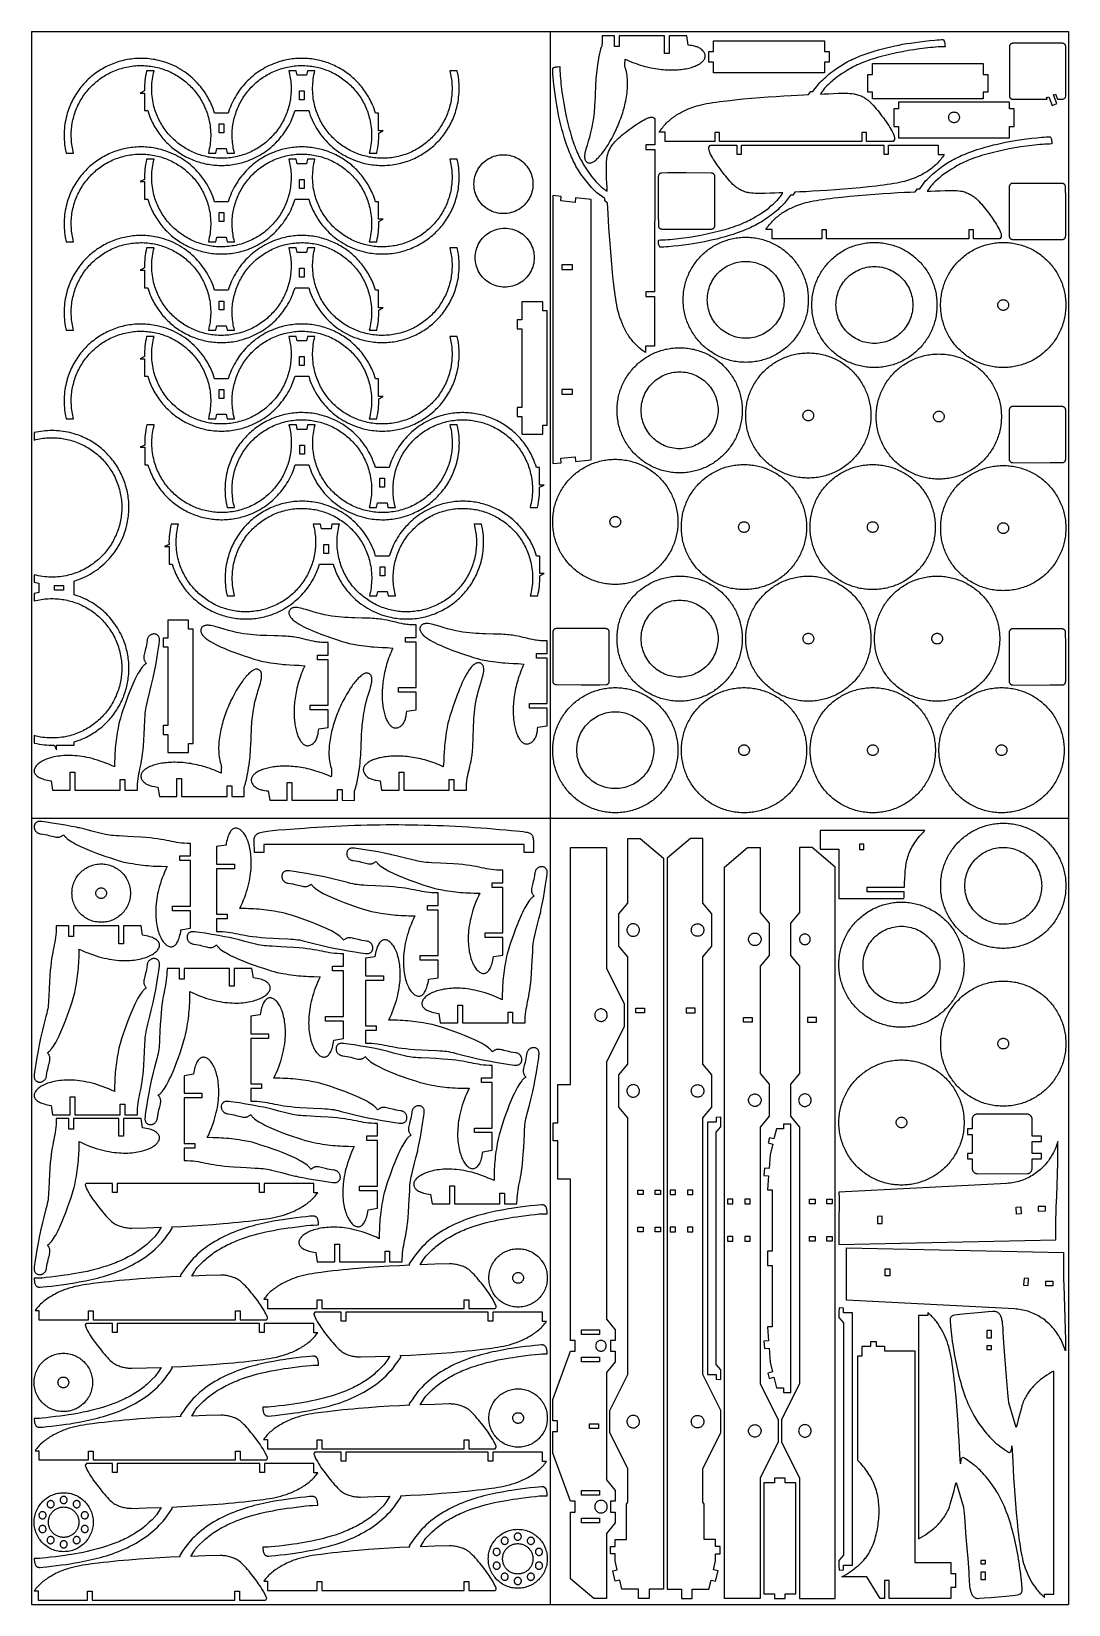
# Model space of a CAD drawing. Extents: x 378 to 958, y 20 to 900.
import ezdxf

# ---------------------------------------------------------------- set-up
doc = ezdxf.new("R2010")
doc.units = 0
doc.layers.get('0').update_dxf_attribs({"linetype": 'CONTINUOUS'})

msp = doc.modelspace()

# ---------------------------------------------------------------- linework, layer by layer
at = {"color": 0}
for p, q in [((378.0131, 900.108069), (958.0131, 900.108069)), ((378.0131, 900.108069), (378.0131, 20.108069)), ((668.0131, 900.108069), (668.0131, 20.108069)), ((958.0131, 900.108069), (958.0131, 20.108069)), ((378.0131, 460.108069), (958.0131, 460.108069)), ((378.0131, 20.108069), (958.0131, 20.108069))]:
    msp.add_line(p, q, dxfattribs=at)
at = {"color": 4}
for p, q in [((697.114705, 897.696905), (697.113758, 894.956351)), ((704.089305, 897.696305), (697.114705, 897.696905)), ((704.088805, 891.696305), (704.089305, 897.696305)), ((706.689305, 897.696105), (706.688805, 891.696105)), ((732.111305, 897.694105), (706.689305, 897.696105)), ((732.111305, 887.693805), (732.111305, 897.694105)), ((744.542005, 897.693105), (734.711405, 897.693905)), ((734.711405, 897.693905), (734.711405, 887.693805)), ((745.365805, 892.419705), (744.542005, 897.693105)), ((696.106444, 889.474043), (695.865246, 888.439135)), ((696.314451, 890.259114), (696.106444, 889.474043)), ((696.491722, 890.83823), (696.314451, 890.259114)), ((696.64071, 891.255276), (696.491722, 890.83823)), ((696.76387, 891.554136), (696.64071, 891.255276)), ((696.942517, 891.97283), (696.76387, 891.554136)), ((697.002913, 892.180433), (696.942517, 891.97283)), ((697.047294, 892.445384), (697.002913, 892.180433)), ((697.078116, 892.811568), (697.047294, 892.445384)), ((697.097831, 893.322868), (697.078116, 892.811568)), ((697.113758, 894.956351), (697.097831, 893.322868)), ((706.688805, 891.696105), (704.088805, 891.696305)), ((746.325766, 892.308345), (745.365805, 892.419705)), ((747.323764, 892.168216), (746.325766, 892.308345)), ((748.338782, 891.985372), (747.323764, 892.168216)), ((748.846107, 891.873574), (748.338782, 891.985372)), ((749.349805, 891.745868), (748.846107, 891.873574)), ((749.84725, 891.600509), (749.349805, 891.745868)), ((750.335814, 891.435755), (749.84725, 891.600509)), ((750.812872, 891.249862), (750.335814, 891.435755)), ((751.275795, 891.041088), (750.812872, 891.249862)), ((751.721957, 890.807688), (751.275795, 891.041088)), ((752.148731, 890.54792), (751.721957, 890.807688)), ((752.553489, 890.26004), (752.148731, 890.54792)), ((752.933605, 889.942305), (752.553489, 890.26004)), ((753.341615, 889.547924), (752.933605, 889.942305)), ((753.699123, 889.152612), (753.341615, 889.547924)), ((754.006917, 888.756892), (753.699123, 889.152612)), ((756.862658, 882.890061), (756.862658, 888.889561)), ((756.862658, 888.889561), (759.462458, 888.889561)), ((759.462458, 888.889561), (759.462458, 894.889161)), ((759.462458, 894.889161), (821.457758, 894.889161)), ((821.457758, 894.889161), (821.457758, 888.889561)), ((821.457758, 888.889561), (824.057658, 888.889561)), ((824.057658, 888.889561), (824.057658, 882.890061)), ((847.078388, 888.392636), (849.356763, 889.113415)), ((849.356763, 889.113415), (851.651221, 889.788555)), ((851.651221, 889.788555), (853.95262, 890.418649)), ((853.95262, 890.418649), (856.251816, 891.00429)), ((856.251816, 891.00429), (858.539666, 891.546069)), ((858.539666, 891.546069), (860.807029, 892.04458)), ((860.807029, 892.04458), (863.044761, 892.500415)), ((863.044761, 892.500415), (865.24372, 892.914167)), ((868.329788, 889.378339), (865.090751, 888.78389)), ((865.24372, 892.914167), (867.394763, 893.286427)), ((867.394763, 893.286427), (869.606307, 893.637914)), ((871.552514, 889.911073), (868.329788, 889.378339)), ((869.606307, 893.637914), (872.128069, 894.009515)), ((874.730191, 890.37771), (871.552514, 889.911073)), ((872.128069, 894.009515), (874.857535, 894.381453)), ((876.293157, 890.584872), (874.730191, 890.37771)), ((874.857535, 894.381453), (877.692188, 894.733952)), ((877.834083, 890.773866), (876.293157, 890.584872)), ((877.692188, 894.733952), (880.529513, 895.047236)), ((879.34938, 890.944144), (877.834083, 890.773866)), ((880.835454, 891.095159), (879.34938, 890.944144)), ((880.529513, 895.047236), (883.266994, 895.301527)), ((882.288713, 891.226362), (880.835454, 891.095159)), ((883.705565, 891.337205), (882.288713, 891.226362)), ((883.266994, 895.301527), (884.566258, 895.400371)), ((885.082418, 891.427142), (883.705565, 891.337205)), ((884.566258, 895.400371), (885.802116, 895.47705)), ((886.41568, 891.495622), (885.082418, 891.427142)), ((885.802116, 895.47705), (886.961756, 895.529093)), ((887.701759, 891.5421), (886.41568, 891.495622)), ((886.961756, 895.529093), (888.032363, 895.554027)), ((888.937063, 891.566027), (887.701759, 891.5421)), ((888.032363, 895.554027), (888.186316, 895.318389)), ((888.186316, 895.318389), (888.318885, 895.086974)), ((888.318885, 895.086974), (888.431871, 894.858488)), ((888.431871, 894.858488), (888.527071, 894.631638)), ((888.527071, 894.631638), (888.671312, 894.177669)), ((888.671312, 894.177669), (888.766001, 893.714715)), ((888.766001, 893.714715), (888.825528, 893.232425)), ((888.825528, 893.232425), (888.864287, 892.720447)), ((888.864287, 892.720447), (888.937063, 891.566027)), ((924.925617, 891.670837), (924.911486, 891.475203)), ((924.911486, 891.475203), (924.930586, 863.909203)), ((924.954701, 891.860249), (924.925617, 891.670837)), ((924.998235, 892.042776), (924.954701, 891.860249)), ((925.055716, 892.21776), (924.998235, 892.042776)), ((925.126643, 892.384537), (925.055716, 892.21776)), ((925.210513, 892.542449), (925.126643, 892.384537)), ((925.306824, 892.690833), (925.210513, 892.542449)), ((925.415074, 892.829028), (925.306824, 892.690833)), ((925.53476, 892.956375), (925.415074, 892.829028)), ((925.66538, 893.072211), (925.53476, 892.956375)), ((925.806432, 893.175876), (925.66538, 893.072211)), ((925.957413, 893.26671), (925.806432, 893.175876)), ((926.117821, 893.34405), (925.957413, 893.26671)), ((926.287155, 893.407236), (926.117821, 893.34405)), ((926.46491, 893.455608), (926.287155, 893.407236)), ((926.650586, 893.488503), (926.46491, 893.455608)), ((954.470086, 893.507803), (926.650586, 893.488503)), ((954.665583, 893.492185), (954.470086, 893.507803)), ((954.855054, 893.461227), (954.665583, 893.492185)), ((955.03781, 893.415493), (954.855054, 893.461227)), ((955.213164, 893.355544), (955.03781, 893.415493)), ((955.380429, 893.281941), (955.213164, 893.355544)), ((955.538917, 893.195247), (955.380429, 893.281941)), ((955.68794, 893.096022), (955.538917, 893.195247)), ((955.826811, 892.984828), (955.68794, 893.096022)), ((955.954842, 892.862228), (955.826811, 892.984828)), ((956.071346, 892.728782), (955.954842, 892.862228)), ((956.175635, 892.585052), (956.071346, 892.728782)), ((956.267021, 892.4316), (956.175635, 892.585052)), ((956.344816, 892.268988), (956.267021, 892.4316)), ((956.408334, 892.097776), (956.344816, 892.268988)), ((956.456887, 891.918528), (956.408334, 892.097776)), ((956.489786, 891.731803), (956.456887, 891.918528)), ((956.509086, 864.202803), (956.489786, 891.731803)), ((419.513422, 880.231152), (418.634418, 879.763254)), ((420.403109, 880.678823), (419.513422, 880.231152)), ((421.303106, 881.106052), (420.403109, 880.678823)), ((422.213038, 881.512622), (421.303106, 881.106052)), ((423.132534, 881.898318), (422.213038, 881.512622)), ((424.061219, 882.262926), (423.132534, 881.898318)), ((424.99872, 882.606228), (424.061219, 882.262926)), ((425.944665, 882.928011), (424.99872, 882.606228)), ((426.89868, 883.228058), (425.944665, 882.928011)), ((427.860391, 883.506154), (426.89868, 883.228058)), ((428.829426, 883.762084), (427.860391, 883.506154)), ((429.805411, 883.995631), (428.829426, 883.762084)), ((429.268339, 879.751329), (430.261644, 880.000556)), ((430.787973, 884.206581), (429.805411, 883.995631)), ((430.261644, 880.000556), (431.241998, 880.219985)), ((431.776739, 884.394718), (430.787973, 884.206581)), ((431.241998, 880.219985), (432.222197, 880.413358)), ((432.771335, 884.559826), (431.776739, 884.394718)), ((432.222197, 880.413358), (433.201871, 880.580904)), ((433.771388, 884.701691), (432.771335, 884.559826)), ((433.201871, 880.580904), (434.180648, 880.722851)), ((434.776525, 884.820096), (433.771388, 884.701691)), ((434.180648, 880.722851), (435.158155, 880.83943)), ((435.786373, 884.914826), (434.776525, 884.820096)), ((435.158155, 880.83943), (436.134021, 880.930868)), ((436.800559, 884.985666), (435.786373, 884.914826)), ((436.134021, 880.930868), (437.107874, 880.997394)), ((437.818709, 885.0324), (436.800559, 884.985666)), ((437.107874, 880.997394), (438.079343, 881.039237)), ((438.840449, 885.054812), (437.818709, 885.0324)), ((438.079343, 881.039237), (439.048054, 881.056627)), ((439.865407, 885.052688), (438.840449, 885.054812)), ((439.048054, 881.056627), (440.013637, 881.049791)), ((440.89321, 885.025811), (439.865407, 885.052688)), ((440.013637, 881.049791), (440.97572, 881.018958)), ((441.923484, 884.973966), (440.89321, 885.025811)), ((440.97572, 881.018958), (441.933931, 880.964358)), ((442.955856, 884.896939), (441.923484, 884.973966)), ((441.933931, 880.964358), (442.887897, 880.886219)), ((442.887897, 880.886219), (443.837247, 880.78477)), ((443.989953, 884.794512), (442.955856, 884.896939)), ((443.837247, 880.78477), (444.78161, 880.66024)), ((445.025401, 884.666471), (443.989953, 884.794512)), ((444.78161, 880.66024), (445.720613, 880.512858)), ((446.061828, 884.512601), (445.025401, 884.666471)), ((445.720613, 880.512858), (446.653885, 880.342851)), ((447.098859, 884.332685), (446.061828, 884.512601)), ((446.653885, 880.342851), (447.581053, 880.15045)), ((448.136123, 884.126509), (447.098859, 884.332685)), ((447.581053, 880.15045), (448.501746, 879.935884)), ((449.173244, 883.893856), (448.136123, 884.126509)), ((450.599901, 883.529767), (449.173244, 883.893856)), ((452.004209, 883.120146), (450.599901, 883.529767)), ((453.385505, 882.665947), (452.004209, 883.120146)), ((454.743124, 882.16812), (453.385505, 882.665947)), ((456.076401, 881.62762), (454.743124, 882.16812)), ((457.384672, 881.045398), (456.076401, 881.62762)), ((458.667272, 880.422406), (457.384672, 881.045398)), ((459.923538, 879.759597), (458.667272, 880.422406)), ((509.909318, 880.452395), (508.801327, 879.872115)), ((511.035533, 881.000942), (509.909318, 880.452395)), ((512.179353, 881.517172), (511.035533, 881.000942)), ((513.340155, 882.000502), (512.179353, 881.517172)), ((514.517318, 882.450348), (513.340155, 882.000502)), ((515.710222, 882.866127), (514.517318, 882.450348)), ((516.918244, 883.247256), (515.710222, 882.866127)), ((517.897722, 883.52781), (516.918244, 883.247256)), ((518.878986, 883.784111), (517.897722, 883.52781)), ((519.861689, 884.016322), (518.878986, 883.784111)), ((519.261539, 879.751329), (520.254844, 880.000556)), ((520.845484, 884.224605), (519.861689, 884.016322)), ((520.254844, 880.000556), (521.235188, 880.21998)), ((521.830023, 884.409124), (520.845484, 884.224605)), ((521.235188, 880.21998), (522.215379, 880.41335)), ((522.814959, 884.57004), (521.830023, 884.409124)), ((522.215379, 880.41335), (523.195044, 880.580893)), ((523.799944, 884.707516), (522.814959, 884.57004)), ((523.195044, 880.580893), (524.173813, 880.722838)), ((524.784632, 884.821716), (523.799944, 884.707516)), ((524.173813, 880.722838), (525.151312, 880.839415)), ((525.768674, 884.9128), (524.784632, 884.821716)), ((525.151312, 880.839415), (526.12717, 880.930852)), ((526.751724, 884.980933), (525.768674, 884.9128)), ((526.12717, 880.930852), (527.101016, 880.997378)), ((527.733435, 885.026276), (526.751724, 884.980933)), ((527.101016, 880.997378), (528.072477, 881.039221)), ((528.713458, 885.048992), (527.733435, 885.026276)), ((528.072477, 881.039221), (529.041182, 881.056611)), ((529.691447, 885.049243), (528.713458, 885.048992)), ((529.041182, 881.056611), (530.006758, 881.049776)), ((530.667053, 885.027194), (529.691447, 885.049243)), ((530.006758, 881.049776), (530.968834, 881.018945)), ((531.639931, 884.983004), (530.667053, 885.027194)), ((530.968834, 881.018945), (531.927039, 880.964347)), ((532.609732, 884.916839), (531.639931, 884.983004)), ((531.927039, 880.964347), (532.880999, 880.88621)), ((533.576109, 884.828859), (532.609732, 884.916839)), ((532.880999, 880.88621), (533.830344, 880.784764)), ((534.538715, 884.719228), (533.576109, 884.828859)), ((533.830344, 880.784764), (534.774701, 880.660237)), ((535.497202, 884.588108), (534.538715, 884.719228)), ((534.774701, 880.660237), (535.713699, 880.512858)), ((536.451223, 884.435662), (535.497202, 884.588108)), ((535.713699, 880.512858), (536.646966, 880.342855)), ((537.400431, 884.262053), (536.451223, 884.435662)), ((536.646966, 880.342855), (537.574129, 880.150458)), ((538.344478, 884.067442), (537.400431, 884.262053)), ((537.574129, 880.150458), (538.494818, 879.935895)), ((539.283017, 883.851993), (538.344478, 884.067442)), ((540.215701, 883.615868), (539.283017, 883.851993)), ((541.142181, 883.359229), (540.215701, 883.615868)), ((542.062112, 883.08224), (541.142181, 883.359229)), ((542.975146, 882.785062), (542.062112, 883.08224)), ((543.880934, 882.46786), (542.975146, 882.785062)), ((544.779131, 882.130794), (543.880934, 882.46786)), ((545.669388, 881.774027), (544.779131, 882.130794)), ((546.551358, 881.397723), (545.669388, 881.774027)), ((547.424694, 881.002044), (546.551358, 881.397723)), ((548.289049, 880.587151), (547.424694, 881.002044)), ((549.144074, 880.153209), (548.289049, 880.587151)), ((549.989424, 879.700379), (549.144074, 880.153209)), ((670.220138, 879.958986), (670.446988, 880.054187)), ((670.446988, 880.054187), (670.900958, 880.198428)), ((670.900958, 880.198428), (671.363912, 880.293116)), ((671.363912, 880.293116), (671.846202, 880.352644)), ((671.846202, 880.352644), (672.358179, 880.391402)), ((672.358179, 880.391402), (673.512599, 880.464179)), ((673.512599, 880.464179), (673.536526, 879.228875)), ((694.631059, 881.670075), (694.388662, 879.999008)), ((694.909792, 883.409066), (694.631059, 881.670075)), ((695.227895, 885.220903), (694.909792, 883.409066)), ((695.588405, 887.110505), (695.227895, 885.220903)), ((695.865246, 888.439135), (695.588405, 887.110505)), ((709.885092, 881.256043), (709.893707, 881.814781)), ((709.92706, 880.736412), (709.885092, 881.256043)), ((709.893707, 881.814781), (709.936491, 882.502853)), ((710.036025, 880.165663), (709.92706, 880.736412)), ((709.936491, 882.502853), (709.997028, 883.410486)), ((709.997028, 883.410486), (710.058905, 884.627905)), ((710.228402, 879.453569), (710.036025, 880.165663)), ((710.058905, 884.627905), (711.29387, 884.058921)), ((711.29387, 884.058921), (712.52718, 883.521451)), ((712.52718, 883.521451), (713.758046, 883.014972)), ((713.758046, 883.014972), (714.985679, 882.538961)), ((714.985679, 882.538961), (716.209293, 882.092894)), ((716.209293, 882.092894), (717.4281, 881.676249)), ((717.4281, 881.676249), (718.641311, 881.288501)), ((718.641311, 881.288501), (719.848139, 880.929127)), ((719.848139, 880.929127), (721.047796, 880.597604)), ((721.047796, 880.597604), (722.239494, 880.293409)), ((722.239494, 880.293409), (723.422445, 880.016019)), ((723.422445, 880.016019), (724.595862, 879.76491)), ((734.711405, 887.693805), (732.111305, 887.693805)), ((746.404231, 879.83044), (747.140913, 880.039362)), ((747.140913, 880.039362), (747.849152, 880.262005)), ((747.849152, 880.262005), (748.528161, 880.497846)), ((748.528161, 880.497846), (749.177152, 880.746363)), ((749.177152, 880.746363), (749.795336, 881.007031)), ((749.795336, 881.007031), (750.381927, 881.279327)), ((750.381927, 881.279327), (750.936136, 881.562728)), ((750.936136, 881.562728), (751.457176, 881.856711)), ((751.457176, 881.856711), (751.944259, 882.160752)), ((751.944259, 882.160752), (752.396596, 882.474328)), ((752.396596, 882.474328), (752.8134, 882.796916)), ((752.8134, 882.796916), (753.193884, 883.127993)), ((753.193884, 883.127993), (753.537259, 883.467034)), ((753.537259, 883.467034), (753.842738, 883.813518)), ((753.842738, 883.813518), (754.109532, 884.166919)), ((754.265785, 888.361288), (754.006917, 888.756892)), ((754.109532, 884.166919), (754.336854, 884.526716)), ((754.476515, 887.966322), (754.265785, 888.361288)), ((754.336854, 884.526716), (754.523916, 884.892385)), ((754.639895, 887.572518), (754.476515, 887.966322)), ((754.523916, 884.892385), (754.66993, 885.263402)), ((754.756711, 887.180399), (754.639895, 887.572518)), ((754.66993, 885.263402), (754.774109, 885.639244)), ((754.827753, 886.790489), (754.756711, 887.180399)), ((754.774109, 885.639244), (754.835664, 886.019389)), ((754.853808, 886.403311), (754.827753, 886.790489)), ((754.835664, 886.019389), (754.853808, 886.403311)), ((759.462458, 882.890061), (756.862658, 882.890061)), ((759.462458, 876.890561), (759.462458, 882.890061)), ((824.057658, 882.890061), (821.457758, 882.890061)), ((821.457758, 882.890061), (821.457758, 876.890561)), ((828.801251, 879.739376), (829.732637, 880.375794)), ((829.732637, 880.375794), (830.639124, 880.9715)), ((830.639124, 880.9715), (831.513378, 881.521182)), ((831.513378, 881.521182), (832.348063, 882.019527)), ((832.348063, 882.019527), (833.292382, 882.554208)), ((833.292382, 882.554208), (834.257864, 883.076368)), ((834.257864, 883.076368), (835.243366, 883.586081)), ((835.243366, 883.586081), (836.247746, 884.083422)), ((836.247746, 884.083422), (837.269861, 884.568464)), ((837.92206, 880.41733), (837.006421, 879.938207)), ((837.269861, 884.568464), (838.308568, 885.041282)), ((838.876056, 880.894097), (837.92206, 880.41733)), ((838.308568, 885.041282), (839.362723, 885.50195)), ((839.875556, 881.370734), (838.876056, 880.894097)), ((839.362723, 885.50195), (840.431185, 885.950541)), ((840.927709, 881.849469), (839.875556, 881.370734)), ((840.431185, 885.950541), (841.51281, 886.38713)), ((842.039663, 882.332527), (840.927709, 881.849469)), ((841.51281, 886.38713), (842.606456, 886.811791)), ((843.17867, 882.800774), (842.039663, 882.332527)), ((842.606456, 886.811791), (844.825238, 887.625625)), ((844.374665, 883.262906), (843.17867, 882.800774)), ((845.624056, 883.718376), (844.374665, 883.262906)), ((844.825238, 887.625625), (847.078388, 888.392636)), ((846.92325, 884.166635), (845.624056, 883.718376)), ((848.268657, 884.607135), (846.92325, 884.166635)), ((849.656682, 885.039329), (848.268657, 884.607135)), ((848.311277, 876.076863), (848.311277, 882.276463)), ((848.311277, 882.276463), (910.306577, 882.276463)), ((851.083736, 885.462669), (849.656682, 885.039329)), ((852.546224, 885.876607), (851.083736, 885.462669)), ((854.040556, 886.280595), (852.546224, 885.876607)), ((855.563139, 886.674085), (854.040556, 886.280595)), ((857.11038, 887.056529), (855.563139, 886.674085)), ((858.678689, 887.42738), (857.11038, 887.056529)), ((860.264473, 887.786089), (858.678689, 887.42738)), ((861.864139, 888.132109), (860.264473, 887.786089)), ((865.090751, 888.78389), (861.864139, 888.132109)), ((910.306577, 882.276463), (910.306577, 876.076863)), ((407.659054, 871.209487), (406.985079, 870.464038)), ((408.34931, 871.937941), (407.659054, 871.209487)), ((409.055474, 872.649185), (408.34931, 871.937941)), ((409.777174, 873.343002), (409.055474, 872.649185)), ((410.514034, 874.019178), (409.777174, 873.343002)), ((411.265684, 874.677498), (410.514034, 874.019178)), ((412.031748, 875.317744), (411.265684, 874.677498)), ((412.811854, 875.939703), (412.031748, 875.317744)), ((413.605629, 876.543159), (412.811854, 875.939703)), ((413.021175, 870.896574), (413.738365, 871.535162)), ((414.412699, 877.127895), (413.605629, 876.543159)), ((413.738365, 871.535162), (414.472228, 872.156823)), ((415.232692, 877.693698), (414.412699, 877.127895)), ((414.472228, 872.156823), (415.222524, 872.761161)), ((415.222524, 872.761161), (415.989018, 873.347779)), ((416.065233, 878.24035), (415.232692, 877.693698)), ((415.989018, 873.347779), (416.77147, 873.916283)), ((416.90995, 878.767637), (416.065233, 878.24035)), ((416.77147, 873.916283), (417.569643, 874.466274)), ((417.766469, 879.275344), (416.90995, 878.767637)), ((417.569643, 874.466274), (418.3833, 874.997358)), ((418.634418, 879.763254), (417.766469, 879.275344)), ((418.3833, 874.997358), (419.212202, 875.509137)), ((419.212202, 875.509137), (420.056112, 876.001216)), ((420.056112, 876.001216), (420.914792, 876.473199)), ((420.914792, 876.473199), (421.788005, 876.924689)), ((421.788005, 876.924689), (422.675512, 877.35529)), ((422.675512, 877.35529), (423.577076, 877.764606)), ((423.577076, 877.764606), (424.492459, 878.152241)), ((424.492459, 878.152241), (425.421423, 878.517799)), ((425.421423, 878.517799), (426.363731, 878.860882)), ((426.363731, 878.860882), (427.319145, 879.181096)), ((427.319145, 879.181096), (428.287427, 879.478044)), ((428.287427, 879.478044), (429.268339, 879.751329)), ((441.355528, 871.339801), (441.280721, 869.974507)), ((441.477068, 872.649817), (441.355528, 871.339801)), ((441.643917, 873.945817), (441.477068, 872.649817)), ((441.854652, 875.269064), (441.643917, 873.945817)), ((442.107852, 876.660818), (441.854652, 875.269064)), ((442.402093, 878.162342), (442.107852, 876.660818)), ((446.564793, 878.162342), (442.402093, 878.162342)), ((445.364297, 871.079783), (445.472787, 872.274603)), ((445.472787, 872.274603), (445.61792, 873.465275)), ((445.61792, 873.465275), (445.79969, 874.650592)), ((445.79969, 874.650592), (446.018095, 875.829347)), ((446.018095, 875.829347), (446.27313, 877.000332)), ((446.27313, 877.000332), (446.564793, 878.162342)), ((448.501746, 879.935884), (449.415592, 879.699379)), ((449.415592, 879.699379), (450.322219, 879.441167)), ((450.322219, 879.441167), (451.221255, 879.161475)), ((451.221255, 879.161475), (452.112328, 878.860532)), ((452.112328, 878.860532), (452.995068, 878.538568)), ((452.995068, 878.538568), (453.869101, 878.19581)), ((453.869101, 878.19581), (454.734055, 877.832488)), ((454.734055, 877.832488), (455.58956, 877.44883)), ((455.58956, 877.44883), (456.435243, 877.045066)), ((456.435243, 877.045066), (457.270732, 876.621424)), ((457.270732, 876.621424), (458.095656, 876.178133)), ((458.095656, 876.178133), (458.909642, 875.715421)), ((458.909642, 875.715421), (459.712319, 875.233519)), ((459.712319, 875.233519), (460.503315, 874.732653)), ((461.152804, 879.057923), (459.923538, 879.759597)), ((460.503315, 874.732653), (461.282258, 874.213054)), ((462.354406, 878.318336), (461.152804, 879.057923)), ((461.282258, 874.213054), (462.048776, 873.67495)), ((462.048776, 873.67495), (462.802498, 873.118569)), ((463.52768, 877.541789), (462.354406, 878.318336)), ((462.802498, 873.118569), (463.543051, 872.544141)), ((464.671961, 876.729234), (463.52768, 877.541789)), ((463.543051, 872.544141), (464.270063, 871.951895)), ((464.270063, 871.951895), (464.983164, 871.342059)), ((465.786585, 875.881623), (464.671961, 876.729234)), ((464.983164, 871.342059), (465.68198, 870.714862)), ((466.870888, 874.999909), (465.786585, 875.881623)), ((467.924204, 874.085044), (466.870888, 874.999909)), ((468.945869, 873.137981), (467.924204, 874.085044)), ((469.93522, 872.159671), (468.945869, 873.137981)), ((470.891591, 871.151068), (469.93522, 872.159671)), ((497.993921, 871.561449), (497.153079, 870.645866)), ((498.860441, 872.452298), (497.993921, 871.561449)), ((499.752019, 873.317831), (498.860441, 872.452298)), ((500.668034, 874.157463), (499.752019, 873.317831)), ((501.607864, 874.970612), (500.668034, 874.157463)), ((502.570888, 875.756694), (501.607864, 874.970612)), ((503.556486, 876.515126), (502.570888, 875.756694)), ((503.014375, 870.896595), (503.731565, 871.535181)), ((504.564035, 877.245324), (503.556486, 876.515126)), ((503.731565, 871.535181), (504.465428, 872.15684)), ((504.465428, 872.15684), (505.215724, 872.761176)), ((505.592915, 877.946705), (504.564035, 877.245324)), ((505.215724, 872.761176), (505.982218, 873.347794)), ((506.642504, 878.618687), (505.592915, 877.946705)), ((505.982218, 873.347794), (506.76467, 873.916295)), ((507.712182, 879.260684), (506.642504, 878.618687)), ((506.76467, 873.916295), (507.562843, 874.466285)), ((507.562843, 874.466285), (508.3765, 874.997367)), ((508.801327, 879.872115), (507.712182, 879.260684)), ((508.3765, 874.997367), (509.205402, 875.509146)), ((509.205402, 875.509146), (510.049312, 876.001224)), ((510.049312, 876.001224), (510.907992, 876.473205)), ((510.907992, 876.473205), (511.781205, 876.924694)), ((511.781205, 876.924694), (512.668712, 877.355294)), ((512.668712, 877.355294), (513.570276, 877.76461)), ((513.570276, 877.76461), (514.485659, 878.152244)), ((514.485659, 878.152244), (515.414623, 878.5178)), ((515.414623, 878.5178), (516.356931, 878.860883)), ((516.356931, 878.860883), (517.312345, 879.181097)), ((517.312345, 879.181097), (518.280627, 879.478044)), ((518.280627, 879.478044), (519.261539, 879.751329)), ((526.080393, 878.162342), (521.917693, 878.162342)), ((521.917693, 878.162342), (522.169449, 877.171207)), ((522.169449, 877.171207), (522.394071, 876.179566)), ((522.394071, 876.179566), (522.591798, 875.187816)), ((522.591798, 875.187816), (522.762868, 874.196353)), ((522.762868, 874.196353), (522.907518, 873.205572)), ((522.907518, 873.205572), (523.025985, 872.21587)), ((523.025985, 872.21587), (523.118508, 871.227644)), ((523.118508, 871.227644), (523.185325, 870.241289)), ((526.586693, 875.633342), (526.080393, 878.162342)), ((531.889093, 875.633342), (526.586693, 875.633342)), ((532.395293, 878.162342), (531.889093, 875.633342)), ((536.557993, 878.162342), (532.395293, 878.162342)), ((535.357527, 871.080082), (535.466, 872.275013)), ((535.466, 872.275013), (535.611118, 873.465753)), ((535.611118, 873.465753), (535.792878, 874.651077)), ((535.792878, 874.651077), (536.011278, 875.829765)), ((536.011278, 875.829765), (536.266317, 877.000594)), ((536.266317, 877.000594), (536.557993, 878.162342)), ((538.494818, 879.935895), (539.40866, 879.699396)), ((539.40866, 879.699396), (540.315283, 879.441188)), ((540.315283, 879.441188), (541.214315, 879.1615)), ((541.214315, 879.1615), (542.105386, 878.860562)), ((542.105386, 878.860562), (542.988122, 878.538603)), ((542.988122, 878.538603), (543.862152, 878.19585)), ((543.862152, 878.19585), (544.727104, 877.832533)), ((544.727104, 877.832533), (545.582606, 877.44888)), ((545.582606, 877.44888), (546.428287, 877.045121)), ((546.428287, 877.045121), (547.263774, 876.621484)), ((547.263774, 876.621484), (548.088696, 876.178198)), ((548.088696, 876.178198), (548.902681, 875.715492)), ((548.902681, 875.715492), (549.705357, 875.233594)), ((549.705357, 875.233594), (550.496352, 874.732733)), ((550.824749, 879.228825), (549.989424, 879.700379)), ((550.496352, 874.732733), (551.275294, 874.213138)), ((551.649704, 878.738708), (550.824749, 879.228825)), ((551.275294, 874.213138), (552.041811, 873.675038)), ((552.463941, 878.230191), (551.649704, 878.738708)), ((552.041811, 873.675038), (552.795532, 873.118661)), ((553.267111, 877.703437), (552.463941, 878.230191)), ((552.795532, 873.118661), (553.536085, 872.544237)), ((554.058869, 877.158609), (553.267111, 877.703437)), ((553.536085, 872.544237), (554.263098, 871.951994)), ((554.838867, 876.595868), (554.058869, 877.158609)), ((554.263098, 871.951994), (554.976198, 871.342161)), ((555.606757, 876.015378), (554.838867, 876.595868)), ((554.976198, 871.342161), (555.675015, 870.714967)), ((556.362191, 875.417301), (555.606757, 876.015378)), ((557.104824, 874.8018), (556.362191, 875.417301)), ((557.834306, 874.169037), (557.104824, 874.8018)), ((558.550292, 873.519175), (557.834306, 874.169037)), ((559.252433, 872.852377), (558.550292, 873.519175)), ((559.940382, 872.168804), (559.252433, 872.852377)), ((560.613792, 871.468621), (559.940382, 872.168804)), ((561.272315, 870.751988), (560.613792, 871.468621)), ((616.073593, 878.162342), (611.910893, 878.162342)), ((611.910893, 878.162342), (612.162649, 877.171211)), ((612.162649, 877.171211), (612.387271, 876.179575)), ((612.387271, 876.179575), (612.584998, 875.187829)), ((612.584998, 875.187829), (612.756068, 874.196369)), ((612.756068, 874.196369), (612.900718, 873.205592)), ((612.900718, 873.205592), (613.019185, 872.215894)), ((613.019185, 872.215894), (613.111708, 871.22767)), ((613.111708, 871.22767), (613.178525, 870.241318)), ((616.579793, 875.633342), (616.073593, 878.162342)), ((616.777635, 874.406311), (616.579793, 875.633342)), ((616.939004, 873.170915), (616.777635, 874.406311)), ((617.064005, 871.928645), (616.939004, 873.170915)), ((617.152743, 870.680992), (617.064005, 871.928645)), ((669.524599, 879.559479), (669.760237, 879.713431)), ((669.549534, 878.488872), (669.524599, 879.559479)), ((669.601577, 877.329232), (669.549534, 878.488872)), ((669.678256, 876.093373), (669.601577, 877.329232)), ((669.777099, 874.79411), (669.678256, 876.093373)), ((669.760237, 879.713431), (669.991652, 879.846001)), ((670.031391, 872.056629), (669.777099, 874.79411)), ((669.991652, 879.846001), (670.220138, 879.958986)), ((670.344674, 869.219304), (670.031391, 872.056629)), ((673.536526, 879.228875), (673.583004, 877.942796)), ((673.583004, 877.942796), (673.651485, 876.609534)), ((673.651485, 876.609534), (673.741421, 875.23268)), ((673.741421, 875.23268), (673.852264, 873.815828)), ((673.852264, 873.815828), (673.983467, 872.362569)), ((673.983467, 872.362569), (674.134482, 870.876495)), ((693.615445, 872.490336), (693.527305, 871.123492)), ((693.721705, 873.895583), (693.615445, 872.490336)), ((693.849121, 875.344154), (693.721705, 873.895583)), ((694.000728, 876.840968), (693.849121, 875.344154)), ((694.179563, 878.390946), (694.000728, 876.840968)), ((694.388662, 879.999008), (694.179563, 878.390946)), ((710.520605, 878.509905), (710.228402, 879.453569)), ((710.746485, 877.52318), (710.520605, 878.509905)), ((710.937023, 876.520176), (710.746485, 877.52318)), ((711.093082, 875.50195), (710.937023, 876.520176)), ((711.215526, 874.469558), (711.093082, 875.50195)), ((711.305218, 873.424056), (711.215526, 874.469558)), ((711.363021, 872.366499), (711.305218, 873.424056)), ((711.389798, 871.297944), (711.363021, 872.366499)), ((711.386414, 870.219447), (711.389798, 871.297944)), ((724.595862, 879.76491), (725.758957, 879.539558)), ((725.758957, 879.539558), (726.910941, 879.339441)), ((726.910941, 879.339441), (728.051028, 879.164035)), ((728.051028, 879.164035), (729.178428, 879.012818)), ((729.178428, 879.012818), (730.292355, 878.885264)), ((730.292355, 878.885264), (731.39202, 878.780852)), ((731.39202, 878.780852), (732.476636, 878.699058)), ((732.476636, 878.699058), (733.545415, 878.639358)), ((733.545415, 878.639358), (734.597569, 878.60123)), ((734.597569, 878.60123), (735.63231, 878.584149)), ((735.63231, 878.584149), (736.648851, 878.587594)), ((736.648851, 878.587594), (737.646403, 878.611039)), ((737.646403, 878.611039), (738.624178, 878.653963)), ((738.624178, 878.653963), (739.58139, 878.715841)), ((739.58139, 878.715841), (740.517249, 878.796151)), ((740.517249, 878.796151), (741.430969, 878.894369)), ((741.430969, 878.894369), (742.321761, 879.009972)), ((742.321761, 879.009972), (743.188837, 879.142436)), ((743.188837, 879.142436), (744.03141, 879.291238)), ((744.03141, 879.291238), (744.848692, 879.455855)), ((744.848692, 879.455855), (745.639895, 879.635764)), ((745.639895, 879.635764), (746.404231, 879.83044)), ((821.457758, 876.890561), (759.462458, 876.890561)), ((818.352363, 870.860327), (819.010424, 871.570963)), ((819.010424, 871.570963), (819.731602, 872.30463)), ((819.731602, 872.30463), (820.508565, 873.056017)), ((820.508565, 873.056017), (821.333976, 873.81981)), ((821.333976, 873.81981), (822.200501, 874.590698)), ((822.200501, 874.590698), (823.100805, 875.36337)), ((823.100805, 875.36337), (824.027554, 876.132513)), ((824.734718, 871.433918), (823.705359, 870.508601)), ((824.027554, 876.132513), (824.973413, 876.892815)), ((825.953065, 872.524989), (824.734718, 871.433918)), ((824.973413, 876.892815), (825.931047, 877.638964)), ((825.931047, 877.638964), (826.893121, 878.365648)), ((827.421563, 873.875427), (825.953065, 872.524989)), ((826.893121, 878.365648), (827.8523, 879.067556)), ((831.070491, 876.331299), (827.421563, 873.875427)), ((827.8523, 879.067556), (828.801251, 879.739376)), ((832.753392, 877.429299), (831.070491, 876.331299)), ((834.418163, 878.464427), (832.753392, 877.429299)), ((835.261621, 878.963982), (834.418163, 878.464427)), ((836.121991, 879.454499), (835.261621, 878.963982)), ((837.006421, 879.938207), (836.121991, 879.454499)), ((845.711477, 866.077663), (845.711477, 876.076863)), ((845.711477, 876.076863), (848.311277, 876.076863)), ((910.306577, 876.076863), (912.906377, 876.076863)), ((912.906377, 876.076863), (912.906377, 866.077663)), ((401.713552, 863.025775), (401.222919, 862.122228)), ((402.224198, 863.914483), (401.713552, 863.025775)), ((402.754485, 864.788135), (402.224198, 863.914483)), ((403.30404, 865.646516), (402.754485, 864.788135)), ((403.872488, 866.48941), (403.30404, 865.646516)), ((404.459458, 867.316601), (403.872488, 866.48941)), ((405.064575, 868.127876), (404.459458, 867.316601)), ((405.687466, 868.923017), (405.064575, 868.127876)), ((406.327759, 869.70181), (405.687466, 868.923017)), ((405.801857, 862.057444), (406.300437, 862.86825)), ((406.300437, 862.86825), (406.818543, 863.666884)), ((406.985079, 870.464038), (406.327759, 869.70181)), ((406.818543, 863.666884), (407.355936, 864.452949)), ((407.355936, 864.452949), (407.912378, 865.22605)), ((407.912378, 865.22605), (408.487633, 865.985789)), ((408.487633, 865.985789), (409.081461, 866.731771)), ((409.081461, 866.731771), (409.693626, 867.4636)), ((409.693626, 867.4636), (410.32389, 868.180879)), ((410.32389, 868.180879), (410.972014, 868.883212)), ((410.972014, 868.883212), (411.637762, 869.570203)), ((411.637762, 869.570203), (412.320894, 870.241456)), ((412.320894, 870.241456), (413.021175, 870.896574)), ((441.276993, 866.913042), (438.712993, 865.663142)), ((438.712993, 865.663142), (441.312793, 865.663142)), ((441.280721, 869.974507), (441.254068, 868.512675)), ((441.254068, 868.512675), (441.276993, 866.913042)), ((441.312793, 865.663142), (441.312793, 855.832342)), ((445.257255, 868.682529), (445.292452, 869.882023)), ((445.258712, 867.48251), (445.257255, 868.682529)), ((445.296825, 866.283171), (445.258712, 867.48251)), ((445.292452, 869.882023), (445.364297, 871.079783)), ((445.371598, 865.08572), (445.296825, 866.283171)), ((445.483035, 863.891365), (445.371598, 865.08572)), ((445.631139, 862.701313), (445.483035, 863.891365)), ((445.815915, 861.51677), (445.631139, 862.701313)), ((465.68198, 870.714862), (466.366141, 870.070532)), ((466.366141, 870.070532), (467.035273, 869.4093)), ((467.035273, 869.4093), (467.689006, 868.731393)), ((467.689006, 868.731393), (468.326968, 868.03704)), ((468.326968, 868.03704), (468.948786, 867.32647)), ((468.948786, 867.32647), (469.55409, 866.599913)), ((469.55409, 866.599913), (470.142506, 865.857596)), ((470.142506, 865.857596), (470.713663, 865.099748)), ((470.713663, 865.099748), (471.26719, 864.326599)), ((471.814318, 870.113122), (470.891591, 871.151068)), ((471.26719, 864.326599), (471.802714, 863.538377)), ((471.802714, 863.538377), (472.319863, 862.735311)), ((472.702736, 869.046788), (471.814318, 870.113122)), ((472.319863, 862.735311), (472.818267, 861.91763)), ((473.556182, 867.953016), (472.702736, 869.046788)), ((474.373991, 866.83276), (473.556182, 867.953016)), ((475.155497, 865.686971), (474.373991, 866.83276)), ((475.900038, 864.516603), (475.155497, 865.686971)), ((476.606948, 863.322607), (475.900038, 864.516603)), ((477.275563, 862.105935), (476.606948, 863.322607)), ((491.425324, 862.500796), (490.843545, 861.388862)), ((492.038373, 863.593247), (491.425324, 862.500796)), ((492.68207, 864.665631), (492.038373, 863.593247)), ((493.355794, 865.717365), (492.68207, 864.665631)), ((494.058924, 866.747866), (493.355794, 865.717365)), ((494.790839, 867.75655), (494.058924, 866.747866)), ((495.550917, 868.742833), (494.790839, 867.75655)), ((496.338537, 869.706133), (495.550917, 868.742833)), ((495.795057, 862.057481), (496.293637, 862.868286)), ((496.293637, 862.868286), (496.811743, 863.666919)), ((497.153079, 870.645866), (496.338537, 869.706133)), ((496.811743, 863.666919), (497.349136, 864.452983)), ((497.349136, 864.452983), (497.905578, 865.226082)), ((497.905578, 865.226082), (498.480833, 865.98582)), ((498.480833, 865.98582), (499.074661, 866.731801)), ((499.074661, 866.731801), (499.686826, 867.463628)), ((499.686826, 867.463628), (500.31709, 868.180905)), ((500.31709, 868.180905), (500.965214, 868.883237)), ((500.965214, 868.883237), (501.630962, 869.570226)), ((501.630962, 869.570226), (502.314094, 870.241478)), ((502.314094, 870.241478), (503.014375, 870.896595)), ((522.822948, 862.465367), (522.669103, 861.513684)), ((522.953225, 863.422487), (522.822948, 862.465367)), ((523.059698, 864.384648), (522.953225, 863.422487)), ((523.142129, 865.351454), (523.059698, 864.384648)), ((523.200279, 866.322509), (523.142129, 865.351454)), ((523.185325, 870.241289), (523.226672, 869.257202)), ((523.233912, 867.297416), (523.200279, 866.322509)), ((523.226672, 869.257202), (523.242789, 868.275779)), ((523.242789, 868.275779), (523.233912, 867.297416)), ((535.250518, 868.682529), (535.285699, 869.88218)), ((535.251987, 867.482353), (535.250518, 868.682529)), ((535.290106, 866.282872), (535.251987, 867.482353)), ((535.285699, 869.88218), (535.357527, 871.080082)), ((535.364879, 865.085309), (535.290106, 866.282872)), ((535.476305, 863.890887), (535.364879, 865.085309)), ((535.624389, 862.700827), (535.476305, 863.890887)), ((535.80913, 861.516351), (535.624389, 862.700827)), ((555.675015, 870.714967), (556.359176, 870.07064)), ((556.359176, 870.07064), (557.02831, 869.40941)), ((557.02831, 869.40941), (557.682044, 868.731504)), ((557.682044, 868.731504), (558.320007, 868.037153)), ((558.320007, 868.037153), (558.941826, 867.326584)), ((558.941826, 867.326584), (559.547131, 866.600026)), ((559.547131, 866.600026), (560.135549, 865.857709)), ((560.135549, 865.857709), (560.706708, 865.099861)), ((560.706708, 865.099861), (561.260237, 864.32671)), ((561.260237, 864.32671), (561.795763, 863.538486)), ((561.915605, 870.019069), (561.272315, 870.751988)), ((561.795763, 863.538486), (562.312915, 862.735417)), ((562.543313, 869.270027), (561.915605, 870.019069)), ((562.312915, 862.735417), (562.811321, 861.917733)), ((563.155093, 868.505024), (562.543313, 869.270027)), ((563.750597, 867.724222), (563.155093, 868.505024)), ((564.329478, 866.927784), (563.750597, 867.724222)), ((564.891388, 866.115873), (564.329478, 866.927784)), ((565.43598, 865.288651), (564.891388, 866.115873)), ((565.962907, 864.446281), (565.43598, 865.288651)), ((566.471821, 863.588926), (565.962907, 864.446281)), ((566.962375, 862.716748), (566.471821, 863.588926)), ((567.434222, 861.829909), (566.962375, 862.716748)), ((612.816148, 862.465409), (612.662303, 861.513727)), ((612.946425, 863.422528), (612.816148, 862.465409)), ((613.052898, 864.384688), (612.946425, 863.422528)), ((613.135329, 865.351493), (613.052898, 864.384688)), ((613.193479, 866.322546), (613.135329, 865.351493)), ((613.178525, 870.241318), (613.219872, 869.257233)), ((613.227112, 867.297451), (613.193479, 866.322546)), ((613.219872, 869.257233), (613.235989, 868.275812)), ((613.235989, 868.275812), (613.227112, 867.297451)), ((616.767285, 861.922024), (616.929473, 863.165584)), ((616.929473, 863.165584), (617.056127, 864.414204)), ((617.056127, 864.414204), (617.147143, 865.666392)), ((617.147143, 865.666392), (617.202417, 866.920656)), ((617.205321, 869.429448), (617.152743, 870.680992)), ((617.202417, 866.920656), (617.221845, 868.175506)), ((617.221845, 868.175506), (617.205321, 869.429448)), ((670.697173, 866.384651), (670.344674, 869.219304)), ((671.069112, 863.655185), (670.697173, 866.384651)), ((671.440712, 861.133422), (671.069112, 863.655185)), ((674.134482, 870.876495), (674.30476, 869.361199)), ((674.30476, 869.361199), (674.493754, 867.820272)), ((674.493754, 867.820272), (674.700916, 866.257307)), ((674.700916, 866.257307), (675.167553, 863.079629)), ((675.167553, 863.079629), (675.700288, 859.856903)), ((693.20898, 863.453355), (693.110208, 860.980813)), ((693.295229, 865.94174), (693.20898, 863.453355)), ((693.393241, 868.485332), (693.295229, 865.94174)), ((693.527305, 871.123492), (693.393241, 868.485332)), ((710.377111, 861.360252), (710.59071, 862.480275)), ((710.59071, 862.480275), (710.781054, 863.598803)), ((710.781054, 863.598803), (710.94728, 864.714781)), ((710.94728, 864.714781), (711.088524, 865.827151)), ((711.088524, 865.827151), (711.203923, 866.934859)), ((711.203923, 866.934859), (711.292613, 868.036848)), ((711.292613, 868.036848), (711.353731, 869.132063)), ((711.353731, 869.132063), (711.386414, 870.219447)), ((776.005202, 862.327647), (780.657001, 862.748702)), ((780.657001, 862.748702), (785.331068, 863.134931)), ((785.331068, 863.134931), (789.955013, 863.485837)), ((789.955013, 863.485837), (794.456444, 863.800922)), ((794.456444, 863.800922), (798.762968, 864.07969)), ((798.762968, 864.07969), (802.802194, 864.321641)), ((802.802194, 864.321641), (806.501729, 864.526279)), ((806.501729, 864.526279), (809.789183, 864.693107)), ((809.789183, 864.693107), (812.592163, 864.821627)), ((812.592163, 864.821627), (813.813063, 866.455527)), ((813.813063, 866.455527), (815.070463, 866.468327)), ((815.070463, 866.468327), (818.352363, 870.860327)), ((819.772026, 865.885925), (819.252663, 865.091927)), ((819.252663, 865.091927), (821.294365, 865.17765)), ((820.254535, 866.592646), (819.772026, 865.885925)), ((820.707837, 867.223791), (820.254535, 866.592646)), ((821.139577, 867.791061), (820.707837, 867.223791)), ((821.557401, 868.306159), (821.139577, 867.791061)), ((821.294365, 865.17765), (823.728949, 865.293079)), ((821.968953, 868.780784), (821.557401, 868.306159)), ((822.381879, 869.22664), (821.968953, 868.780784)), ((822.803826, 869.655427), (822.381879, 869.22664)), ((823.705359, 870.508601), (822.803826, 869.655427)), ((823.728949, 865.293079), (826.416243, 865.410778)), ((826.416243, 865.410778), (829.216076, 865.503315)), ((829.216076, 865.503315), (830.61439, 865.531573)), ((830.61439, 865.531573), (831.988275, 865.543252)), ((831.988275, 865.543252), (833.320209, 865.534923)), ((833.320209, 865.534923), (834.592671, 865.503157)), ((834.592671, 865.503157), (835.788139, 865.444523)), ((835.788139, 865.444523), (836.889091, 865.355593)), ((836.889091, 865.355593), (837.878006, 865.232938)), ((837.878006, 865.232938), (838.324974, 865.157891)), ((838.324974, 865.157891), (838.737363, 865.073127)), ((838.737363, 865.073127), (839.394159, 864.911262)), ((839.394159, 864.911262), (840.030483, 864.729774)), ((840.030483, 864.729774), (840.647153, 864.529195)), ((840.647153, 864.529195), (841.244983, 864.310061)), ((841.244983, 864.310061), (841.82479, 864.072903)), ((841.82479, 864.072903), (842.38739, 863.818257)), ((842.38739, 863.818257), (842.933598, 863.546656)), ((842.933598, 863.546656), (843.464232, 863.258633)), ((843.464232, 863.258633), (843.980106, 862.954723)), ((843.980106, 862.954723), (844.482037, 862.635459)), ((844.482037, 862.635459), (844.970841, 862.301374)), ((848.311277, 866.077663), (845.711477, 866.077663)), ((848.311277, 862.477963), (848.311277, 866.077663)), ((910.306577, 862.477963), (848.311277, 862.477963)), ((912.906377, 866.077663), (910.306577, 866.077663)), ((910.306577, 866.077663), (910.306577, 862.477963)), ((924.930586, 863.909203), (924.964001, 863.718799)), ((924.964001, 863.718799), (925.012411, 863.538323)), ((925.012411, 863.538323), (925.075246, 863.367984)), ((925.075246, 863.367984), (925.15193, 863.207988)), ((925.15193, 863.207988), (925.241892, 863.058542)), ((925.241892, 863.058542), (925.344558, 862.919854)), ((925.344558, 862.919854), (925.459356, 862.79213)), ((925.459356, 862.79213), (925.585711, 862.675578)), ((925.585711, 862.675578), (925.723052, 862.570406)), ((925.723052, 862.570406), (925.870805, 862.476819)), ((925.870805, 862.476819), (926.195255, 862.325232)), ((945.741586, 863.134403), (946.943686, 863.596703)), ((946.112386, 862.170203), (945.741586, 863.134403)), ((946.943686, 863.596703), (948.810286, 858.743803)), ((949.543486, 864.596703), (950.745586, 865.059103)), ((951.410086, 859.743703), (949.543486, 864.596703)), ((950.745586, 865.059103), (951.856786, 862.170203)), ((955.347468, 862.355196), (955.633794, 862.515711)), ((955.633794, 862.515711), (955.883289, 862.717732)), ((955.883289, 862.717732), (956.093974, 862.957041)), ((956.093974, 862.957041), (956.263873, 863.22942)), ((956.263873, 863.22942), (956.39101, 863.530652)), ((956.39101, 863.530652), (956.473406, 863.856519)), ((956.473406, 863.856519), (956.509086, 864.202803)), ((398.063144, 854.385456), (397.724853, 853.189574)), ((398.38023, 855.399968), (398.063144, 854.385456)), ((398.720315, 856.401364), (398.38023, 855.399968)), ((399.083026, 857.389428), (398.720315, 856.401364)), ((399.467991, 858.363944), (399.083026, 857.389428)), ((399.874836, 859.324698), (399.467991, 858.363944)), ((400.303188, 860.271474), (399.874836, 859.324698)), ((400.752673, 861.204055), (400.303188, 860.271474)), ((401.222919, 862.122228), (400.752673, 861.204055)), ((401.942239, 853.367059), (402.232492, 854.277799)), ((402.232492, 854.277799), (402.544647, 855.180328)), ((402.544647, 855.180328), (402.878468, 856.074251)), ((402.878468, 856.074251), (403.233715, 856.959171)), ((403.233715, 856.959171), (403.610152, 857.834692)), ((403.610152, 857.834692), (404.007541, 858.700418)), ((404.007541, 858.700418), (404.425644, 859.555952)), ((404.425644, 859.555952), (404.864222, 860.400898)), ((404.864222, 860.400898), (405.323039, 861.234861)), ((405.323039, 861.234861), (405.801857, 862.057444)), ((441.312793, 855.832342), (443.048693, 855.832342)), ((443.048693, 855.832342), (443.447071, 854.632915)), ((443.447071, 854.632915), (443.847193, 853.469479)), ((446.037365, 860.338944), (445.815915, 861.51677)), ((446.295493, 859.169042), (446.037365, 860.338944)), ((446.539941, 858.193812), (446.295493, 859.169042)), ((446.807598, 857.230452), (446.539941, 858.193812)), ((447.098091, 856.279192), (446.807598, 857.230452)), ((447.411049, 855.340259), (447.098091, 856.279192)), ((447.7461, 854.413884), (447.411049, 855.340259)), ((448.102871, 853.500294), (447.7461, 854.413884)), ((472.818267, 861.91763), (473.297552, 861.085562)), ((473.297552, 861.085562), (473.757347, 860.239337)), ((473.757347, 860.239337), (474.19728, 859.379183)), ((474.19728, 859.379183), (474.61698, 858.505329)), ((474.61698, 858.505329), (475.016074, 857.618004)), ((475.016074, 857.618004), (475.394191, 856.717437)), ((475.394191, 856.717437), (475.750959, 855.803856)), ((475.750959, 855.803856), (476.086006, 854.87749)), ((476.086006, 854.87749), (476.398959, 853.938568)), ((476.398959, 853.938568), (476.689448, 852.98732)), ((477.905218, 860.867541), (477.275563, 862.105935)), ((478.495249, 859.608376), (477.905218, 860.867541)), ((479.044992, 858.329393), (478.495249, 859.608376)), ((479.553781, 857.031543), (479.044992, 858.329393)), ((480.020954, 855.71578), (479.553781, 857.031543)), ((480.445844, 854.383056), (480.020954, 855.71578)), ((480.448244, 854.385456), (480.445844, 854.383056)), ((488.056344, 854.385456), (480.448244, 854.385456)), ((488.841544, 856.757956), (488.056344, 854.385456)), ((489.292035, 857.941991), (488.841544, 856.757956)), ((489.776279, 859.108876), (489.292035, 857.941991)), ((490.293656, 860.258027), (489.776279, 859.108876)), ((490.843545, 861.388862), (490.293656, 860.258027)), ((491.935439, 853.367104), (492.225692, 854.277843)), ((492.225692, 854.277843), (492.537847, 855.180372)), ((492.537847, 855.180372), (492.871668, 856.074295)), ((492.871668, 856.074295), (493.226915, 856.959214)), ((493.226915, 856.959214), (493.603352, 857.834734)), ((493.603352, 857.834734), (494.000741, 858.700459)), ((494.000741, 858.700459), (494.418844, 859.555992)), ((494.418844, 859.555992), (494.857422, 860.400938)), ((494.857422, 860.400938), (495.316239, 861.2349)), ((495.316239, 861.2349), (495.795057, 862.057481)), ((520.618469, 854.143503), (520.263222, 853.258584)), ((520.95229, 855.037425), (520.618469, 854.143503)), ((521.264446, 855.939954), (520.95229, 855.037425)), ((521.554699, 856.850694), (521.264446, 855.939954)), ((521.822811, 857.769248), (521.554699, 856.850694)), ((522.068546, 858.69522), (521.822811, 857.769248)), ((522.291664, 859.628214), (522.068546, 858.69522)), ((522.491929, 860.567834), (522.291664, 859.628214)), ((522.669103, 861.513684), (522.491929, 860.567834)), ((524.648593, 853.459842), (525.433793, 855.832342)), ((525.433793, 855.832342), (533.041893, 855.832342)), ((533.041893, 855.832342), (533.044293, 855.834742)), ((533.044293, 855.834742), (533.469183, 854.502017)), ((533.469183, 854.502017), (533.936356, 853.186254)), ((536.030531, 860.338682), (535.80913, 861.516351)), ((536.288593, 859.169042), (536.030531, 860.338682)), ((536.533037, 858.193825), (536.288593, 859.169042)), ((536.800689, 857.230478), (536.533037, 858.193825)), ((537.091178, 856.279229), (536.800689, 857.230478)), ((537.404132, 855.340308), (537.091178, 856.279229)), ((537.739178, 854.413942), (537.404132, 855.340308)), ((538.095946, 853.500361), (537.739178, 854.413942)), ((562.811321, 861.917733), (563.29061, 861.085661)), ((563.29061, 861.085661), (563.750408, 860.239431)), ((563.750408, 860.239431), (564.190344, 859.379272)), ((564.190344, 859.379272), (564.610048, 858.505411)), ((564.610048, 858.505411), (565.009145, 857.618079)), ((565.009145, 857.618079), (565.387266, 856.717504)), ((565.387266, 856.717504), (565.744037, 855.803914)), ((565.744037, 855.803914), (566.079088, 854.877538)), ((566.079088, 854.877538), (566.392046, 853.938606)), ((566.392046, 853.938606), (566.682539, 852.987346)), ((567.887014, 860.928572), (567.434222, 861.829909)), ((568.320404, 860.0129), (567.887014, 860.928572)), ((568.734044, 859.083056), (568.320404, 860.0129)), ((569.215222, 857.904723), (568.734044, 859.083056)), ((569.642944, 856.748319), (569.215222, 857.904723)), ((570.043066, 855.584883), (569.642944, 856.748319)), ((570.441444, 854.385456), (570.043066, 855.584883)), ((572.177344, 854.385456), (570.441444, 854.385456)), ((572.177344, 844.554656), (572.177344, 854.385456)), ((610.611669, 854.143547), (610.256422, 853.258627)), ((610.94549, 855.037469), (610.611669, 854.143547)), ((611.257646, 855.939999), (610.94549, 855.037469)), ((611.547899, 856.850738), (611.257646, 855.939999)), ((611.816011, 857.769292), (611.547899, 856.850738)), ((612.061746, 858.695264), (611.816011, 857.769292)), ((612.284864, 859.628258), (612.061746, 858.695264)), ((612.485129, 860.567878), (612.284864, 859.628258)), ((612.662303, 861.513727), (612.485129, 860.567878)), ((614.407111, 852.82837), (614.769823, 853.816434)), ((614.769823, 853.816434), (615.109908, 854.81783)), ((615.109908, 854.81783), (615.426993, 855.832342)), ((615.426993, 855.832342), (615.765284, 857.028224)), ((615.765284, 857.028224), (616.068563, 858.236625)), ((616.068563, 858.236625), (616.336726, 859.456053)), ((616.336726, 859.456053), (616.569668, 860.685017)), ((616.569668, 860.685017), (616.767285, 861.922024)), ((671.792199, 858.921879), (671.440712, 861.133422)), ((672.164459, 856.770836), (671.792199, 858.921879)), ((672.578207, 854.571877), (672.164459, 856.770836)), ((673.034037, 852.334145), (672.578207, 854.571877)), ((675.700288, 859.856903), (676.294737, 856.617866)), ((676.294737, 856.617866), (676.946517, 853.391254)), ((692.649112, 854.61046), (692.495892, 853.264627)), ((692.777951, 855.925812), (692.649112, 854.61046)), ((692.885444, 857.215603), (692.777951, 855.925812)), ((692.974627, 858.484753), (692.885444, 857.215603)), ((693.110208, 860.980813), (692.974627, 858.484753)), ((708.303295, 853.566933), (708.655506, 854.667854)), ((708.655506, 854.667854), (708.990505, 855.774671)), ((708.990505, 855.774671), (709.30743, 856.88633)), ((709.30743, 856.88633), (709.605416, 858.001773)), ((709.605416, 858.001773), (709.883601, 859.119945)), ((709.883601, 859.119945), (710.14112, 860.23979)), ((710.14112, 860.23979), (710.377111, 861.360252)), ((738.841405, 853.400935), (739.519495, 853.824628)), ((739.519495, 853.824628), (740.208518, 854.234373)), ((740.208518, 854.234373), (740.908442, 854.630509)), ((740.908442, 854.630509), (741.619239, 855.013378)), ((741.619239, 855.013378), (742.340878, 855.383322)), ((742.340878, 855.383322), (743.07333, 855.740682)), ((743.07333, 855.740682), (743.816565, 856.085799)), ((743.816565, 856.085799), (745.335265, 856.740668)), ((745.335265, 856.740668), (746.89674, 857.350659)), ((746.89674, 857.350659), (748.500752, 857.918503)), ((748.500752, 857.918503), (750.147063, 858.446927)), ((750.147063, 858.446927), (751.310884, 858.776267)), ((751.310884, 858.776267), (752.616006, 859.097834)), ((752.616006, 859.097834), (754.053382, 859.411564)), ((754.053382, 859.411564), (755.613961, 859.717397)), ((755.613961, 859.717397), (757.288696, 860.015269)), ((757.288696, 860.015269), (759.068536, 860.305119)), ((759.068536, 860.305119), (760.944434, 860.586884)), ((760.944434, 860.586884), (762.90734, 860.860502)), ((762.90734, 860.860502), (764.948205, 861.125911)), ((764.948205, 861.125911), (767.05798, 861.38305)), ((767.05798, 861.38305), (771.448065, 861.872264)), ((771.448065, 861.872264), (776.005202, 862.327647)), ((844.970841, 862.301374), (845.447334, 861.953003)), ((845.447334, 861.953003), (845.912332, 861.590879)), ((845.912332, 861.590879), (846.36665, 861.215536)), ((846.36665, 861.215536), (846.811105, 860.827507)), ((846.811105, 860.827507), (847.246513, 860.427327)), ((847.246513, 860.427327), (848.093451, 859.592646)), ((848.093451, 859.592646), (848.913992, 858.715764)), ((848.913992, 858.715764), (849.714664, 857.800949)), ((849.714664, 857.800949), (850.501994, 856.852471)), ((850.501994, 856.852471), (851.282512, 855.8746)), ((851.282512, 855.8746), (852.062744, 854.871606)), ((852.062744, 854.871606), (853.648463, 852.807327)), ((862.983718, 856.867314), (860.383918, 856.867314)), ((860.383918, 856.867314), (860.383918, 846.868014)), ((924.979018, 860.467014), (862.983718, 860.467014)), ((862.983718, 860.467014), (862.983718, 856.867314)), ((924.979018, 856.867314), (924.979018, 860.467014)), ((927.578818, 856.867314), (924.979018, 856.867314)), ((926.195255, 862.325232), (926.554477, 862.222474)), ((926.554477, 862.222474), (926.943886, 862.170203)), ((926.943886, 862.170203), (946.112386, 862.170203)), ((927.578818, 846.868014), (927.578818, 856.867314)), ((948.810286, 858.743803), (951.410086, 859.743703)), ((951.856786, 862.170203), (953.479711, 862.155841)), ((953.479711, 862.155841), (954.406964, 862.173789)), ((954.406964, 862.173789), (954.77317, 862.199517)), ((954.77317, 862.199517), (955.026286, 862.240403)), ((955.026286, 862.240403), (955.347468, 862.355196)), ((396.43401, 845.803594), (396.342994, 844.551406)), ((396.560665, 847.052214), (396.43401, 845.803594)), ((396.722852, 848.295773), (396.560665, 847.052214)), ((396.920469, 849.532781), (396.722852, 848.295773)), ((397.153411, 850.761745), (396.920469, 849.532781)), ((397.421574, 851.981173), (397.153411, 850.761745)), ((397.724853, 853.189574), (397.421574, 851.981173)), ((400.296658, 843.895252), (400.354808, 844.866305)), ((400.354808, 844.866305), (400.437239, 845.83311)), ((400.437239, 845.83311), (400.543712, 846.79527)), ((400.543712, 846.79527), (400.67399, 847.752389)), ((400.67399, 847.752389), (400.827834, 848.704071)), ((400.827834, 848.704071), (401.005008, 849.64992)), ((401.005008, 849.64992), (401.205273, 850.589539)), ((401.205273, 850.589539), (401.428391, 851.522533)), ((401.428391, 851.522533), (401.674126, 852.448505)), ((401.674126, 852.448505), (401.942239, 853.367059)), ((443.847193, 853.469479), (444.274915, 852.313075)), ((444.274915, 852.313075), (444.756093, 851.134742)), ((444.756093, 851.134742), (445.169733, 850.204897)), ((445.169733, 850.204897), (445.603123, 849.289226)), ((445.603123, 849.289226), (446.055915, 848.387889)), ((446.055915, 848.387889), (446.527762, 847.50105)), ((446.527762, 847.50105), (447.018316, 846.628872)), ((447.018316, 846.628872), (447.52723, 845.771516)), ((447.52723, 845.771516), (448.054157, 844.929146)), ((448.054157, 844.929146), (448.598749, 844.101925)), ((448.480992, 852.599719), (448.102871, 853.500294)), ((448.88009, 851.712386), (448.480992, 852.599719)), ((449.299793, 850.838526), (448.88009, 851.712386)), ((449.739729, 849.978367), (449.299793, 850.838526)), ((450.199528, 849.132137), (449.739729, 849.978367)), ((450.678816, 848.300065), (450.199528, 849.132137)), ((451.177222, 847.48238), (450.678816, 848.300065)), ((451.694374, 846.679312), (451.177222, 847.48238)), ((452.2299, 845.891088), (451.694374, 846.679312)), ((452.783429, 845.117937), (452.2299, 845.891088)), ((453.354588, 844.360089), (452.783429, 845.117937)), ((476.689448, 852.98732), (476.9571, 852.023973)), ((476.9571, 852.023973), (477.201544, 851.048756)), ((477.201544, 851.048756), (477.459607, 849.879116)), ((477.459607, 849.879116), (477.681008, 848.701446)), ((477.681008, 848.701446), (477.865749, 847.516971)), ((477.865749, 847.516971), (478.013832, 846.326911)), ((478.013832, 846.326911), (478.125259, 845.132488)), ((478.125259, 845.132488), (478.200031, 843.934926)), ((490.289858, 843.895289), (490.348008, 844.866344)), ((490.348008, 844.866344), (490.430439, 845.83315)), ((490.430439, 845.83315), (490.536912, 846.795311)), ((490.536912, 846.795311), (490.66719, 847.752431)), ((490.66719, 847.752431), (490.821034, 848.704114)), ((490.821034, 848.704114), (490.998208, 849.649964)), ((490.998208, 849.649964), (491.198473, 850.589583)), ((491.198473, 850.589583), (491.421591, 851.522578)), ((491.421591, 851.522578), (491.667326, 852.44855)), ((491.667326, 852.44855), (491.935439, 853.367104)), ((515.584559, 844.991716), (515.009304, 844.231978)), ((516.141001, 845.764815), (515.584559, 844.991716)), ((516.678394, 846.550879), (516.141001, 845.764815)), ((517.1965, 847.349512), (516.678394, 846.550879)), ((517.69508, 848.160317), (517.1965, 847.349512)), ((518.173898, 848.982898), (517.69508, 848.160317)), ((518.632715, 849.81686), (518.173898, 848.982898)), ((519.071294, 850.661805), (518.632715, 849.81686)), ((519.489396, 851.517339), (519.071294, 850.661805)), ((519.886785, 852.383064), (519.489396, 851.517339)), ((520.263222, 853.258584), (519.886785, 852.383064)), ((520.134343, 844.500432), (520.808067, 845.552166)), ((520.808067, 845.552166), (521.451764, 846.62455)), ((521.451764, 846.62455), (522.064813, 847.717001)), ((522.064813, 847.717001), (522.646592, 848.828936)), ((522.646592, 848.828936), (523.196481, 849.95977)), ((523.196481, 849.95977), (523.713858, 851.108922)), ((523.713858, 851.108922), (524.198103, 852.275807)), ((524.198103, 852.275807), (524.648593, 853.459842)), ((533.936356, 853.186254), (534.445146, 851.888405)), ((534.445146, 851.888405), (534.994888, 850.609422)), ((534.994888, 850.609422), (535.584919, 849.350257)), ((535.584919, 849.350257), (536.214575, 848.111862)), ((536.214575, 848.111862), (536.883189, 846.895191)), ((536.883189, 846.895191), (537.590099, 845.701195)), ((537.590099, 845.701195), (538.33464, 844.530826)), ((538.474063, 852.599794), (538.095946, 853.500361)), ((538.873157, 851.712468), (538.474063, 852.599794)), ((539.292857, 850.838615), (538.873157, 851.712468)), ((539.73279, 849.978461), (539.292857, 850.838615)), ((540.192585, 849.132235), (539.73279, 849.978461)), ((540.671871, 848.300168), (540.192585, 849.132235)), ((541.170274, 847.482487), (540.671871, 848.300168)), ((541.687424, 846.679421), (541.170274, 847.482487)), ((542.222948, 845.891199), (541.687424, 846.679421)), ((542.776474, 845.11805), (542.222948, 845.891199)), ((543.347631, 844.360202), (542.776474, 845.11805)), ((566.682539, 852.987346), (566.950196, 852.023986)), ((566.950196, 852.023986), (567.194644, 851.048756)), ((567.194644, 851.048756), (567.452773, 849.878854)), ((567.452773, 849.878854), (567.674223, 848.701028)), ((567.674223, 848.701028), (567.858998, 847.516485)), ((567.858998, 847.516485), (568.007102, 846.326433)), ((568.007102, 846.326433), (568.118539, 845.132077)), ((568.118539, 845.132077), (568.193312, 843.934627)), ((605.577759, 844.991748), (605.002504, 844.232009)), ((606.134201, 845.764849), (605.577759, 844.991748)), ((606.671594, 846.550914), (606.134201, 845.764849)), ((607.1897, 847.349548), (606.671594, 846.550914)), ((607.68828, 848.160354), (607.1897, 847.349548)), ((608.167098, 848.982937), (607.68828, 848.160354)), ((608.625915, 849.8169), (608.167098, 848.982937)), ((609.064494, 850.661846), (608.625915, 849.8169)), ((609.482596, 851.51738), (609.064494, 850.661846)), ((609.879985, 852.383106), (609.482596, 851.51738)), ((610.256422, 853.258627), (609.879985, 852.383106)), ((610.186097, 844.571282), (610.735652, 845.429663)), ((610.735652, 845.429663), (611.265939, 846.303315)), ((611.265939, 846.303315), (611.776586, 847.192022)), ((611.776586, 847.192022), (612.267218, 848.09557)), ((612.267218, 848.09557), (612.737464, 849.013743)), ((612.737464, 849.013743), (613.186949, 849.946324)), ((613.186949, 849.946324), (613.615301, 850.8931)), ((613.615301, 850.8931), (614.022146, 851.853853)), ((614.022146, 851.853853), (614.407111, 852.82837)), ((673.532543, 850.066782), (673.034037, 852.334145)), ((674.074316, 847.778931), (673.532543, 850.066782)), ((674.659951, 845.479735), (674.074316, 847.778931)), ((675.290039, 843.178337), (674.659951, 845.479735)), ((676.946517, 853.391254), (677.292537, 851.791588)), ((677.292537, 851.791588), (677.651247, 850.205805)), ((677.651247, 850.205805), (678.022097, 848.637496)), ((678.022097, 848.637496), (678.404542, 847.090254)), ((678.404542, 847.090254), (678.798032, 845.567671)), ((678.798032, 845.567671), (679.202019, 844.07334)), ((691.257818, 845.906034), (690.894558, 844.273988)), ((691.578482, 847.478077), (691.257818, 845.906034)), ((691.859586, 848.995038), (691.578482, 847.478077)), ((692.104165, 850.461836), (691.859586, 848.995038)), ((692.315255, 851.883392), (692.104165, 850.461836)), ((692.495892, 853.264627), (692.315255, 851.883392)), ((704.50133, 844.09823), (704.969594, 845.098563)), ((704.969594, 845.098563), (705.428416, 846.114295)), ((705.428416, 846.114295), (705.876934, 847.144373)), ((705.876934, 847.144373), (706.314284, 848.187738)), ((706.314284, 848.187738), (706.739603, 849.243336)), ((706.739603, 849.243336), (707.152026, 850.31011)), ((707.152026, 850.31011), (707.550692, 851.387005)), ((707.550692, 851.387005), (707.934736, 852.472965)), ((707.934736, 852.472965), (708.303295, 853.566933)), ((710.20702, 843.589859), (712.271299, 845.175579)), ((712.271299, 845.175579), (713.34274, 845.98441)), ((713.34274, 845.98441), (714.848018, 847.074438)), ((714.848018, 847.074438), (715.72122, 847.683853)), ((715.72122, 847.683853), (716.65233, 848.314311)), ((716.65233, 848.314311), (717.624499, 848.949393)), ((717.624499, 848.949393), (718.620874, 849.572679)), ((718.620874, 849.572679), (719.624607, 850.167751)), ((719.624607, 850.167751), (720.618846, 850.71819)), ((720.618846, 850.71819), (721.586742, 851.207577)), ((721.586742, 851.207577), (722.511443, 851.619494)), ((722.511443, 851.619494), (722.95233, 851.79127)), ((722.95233, 851.79127), (723.3761, 851.937522)), ((723.3761, 851.937522), (723.780646, 852.056196)), ((723.780646, 852.056196), (724.163862, 852.145241)), ((724.163862, 852.145241), (724.523641, 852.202604)), ((724.523641, 852.202604), (724.857878, 852.226233)), ((724.857878, 852.226233), (725.164466, 852.214075)), ((725.164466, 852.214075), (725.441299, 852.164079)), ((725.441299, 852.164079), (726.575399, 851.376279)), ((726.575399, 851.376279), (726.571599, 836.615679)), ((729.502961, 844.446357), (730.002096, 845.139638)), ((730.002096, 845.139638), (730.512639, 845.813511)), ((730.512639, 845.813511), (731.03456, 846.468317)), ((731.03456, 846.468317), (731.567829, 847.104396)), ((731.567829, 847.104396), (732.112417, 847.722091)), ((732.112417, 847.722091), (732.668294, 848.321743)), ((732.668294, 848.321743), (733.23543, 848.903693)), ((733.23543, 848.903693), (733.813796, 849.468281)), ((733.813796, 849.468281), (734.403361, 850.01585)), ((734.403361, 850.01585), (735.004096, 850.54674)), ((735.004096, 850.54674), (735.61597, 851.061292)), ((735.61597, 851.061292), (736.238956, 851.559849)), ((736.238956, 851.559849), (736.873021, 852.04275)), ((736.873021, 852.04275), (737.518138, 852.510337)), ((737.518138, 852.510337), (738.174276, 852.962952)), ((738.174276, 852.962952), (738.841405, 853.400935)), ((853.648463, 852.807327), (854.457295, 851.735886)), ((854.457295, 851.735886), (855.547323, 850.230608)), ((855.547323, 850.230608), (856.156738, 849.357406)), ((856.156738, 849.357406), (856.787196, 848.426296)), ((856.787196, 848.426296), (857.422277, 847.454128)), ((857.422277, 847.454128), (858.045563, 846.457752)), ((858.045563, 846.457752), (858.640635, 845.454019)), ((858.640635, 845.454019), (859.191075, 844.45978)), ((860.383918, 846.868014), (862.983718, 846.868014)), ((862.983718, 846.868014), (862.983718, 840.668514)), ((924.979018, 840.668514), (924.979018, 846.868014)), ((924.979018, 846.868014), (927.578818, 846.868014)), ((396.28772, 843.297141), (396.268293, 842.042292)), ((396.268293, 842.042292), (396.284816, 840.78835)), ((396.284816, 840.78835), (396.337394, 839.536806)), ((396.342994, 844.551406), (396.28772, 843.297141)), ((396.337394, 839.536806), (396.426132, 838.289153)), ((396.426132, 838.289153), (396.551133, 837.046883)), ((396.551133, 837.046883), (396.712503, 835.811486)), ((400.254148, 841.941985), (400.263025, 842.920347)), ((400.270265, 840.960564), (400.254148, 841.941985)), ((400.263025, 842.920347), (400.296658, 843.895252)), ((400.311612, 839.97648), (400.270265, 840.960564)), ((400.378429, 838.990128), (400.311612, 839.97648)), ((400.470952, 838.001904), (400.378429, 838.990128)), ((400.58942, 837.012206), (400.470952, 838.001904)), ((400.734069, 836.021429), (400.58942, 837.012206)), ((400.905139, 835.029969), (400.734069, 836.021429)), ((448.598749, 844.101925), (449.160659, 843.290014)), ((449.160659, 843.290014), (449.73954, 842.493576)), ((449.73954, 842.493576), (450.335044, 841.712774)), ((450.335044, 841.712774), (450.946824, 840.947771)), ((450.946824, 840.947771), (451.574532, 840.198728)), ((451.574532, 840.198728), (452.217822, 839.46581)), ((452.217822, 839.46581), (452.876345, 838.749177)), ((452.876345, 838.749177), (453.549755, 838.048993)), ((453.943006, 843.617771), (453.354588, 844.360089)), ((453.549755, 838.048993), (454.237705, 837.365421)), ((454.548311, 842.891214), (453.943006, 843.617771)), ((454.237705, 837.365421), (454.939846, 836.698622)), ((455.170131, 842.180645), (454.548311, 842.891214)), ((454.939846, 836.698622), (455.655831, 836.048761)), ((455.808093, 841.486293), (455.170131, 842.180645)), ((455.655831, 836.048761), (456.385314, 835.415998)), ((456.461827, 840.808388), (455.808093, 841.486293)), ((457.130961, 840.147157), (456.461827, 840.808388)), ((457.815122, 839.502831), (457.130961, 840.147157)), ((458.513939, 838.875636), (457.815122, 839.502831)), ((459.227039, 838.265803), (458.513939, 838.875636)), ((459.954052, 837.67356), (459.227039, 838.265803)), ((460.694605, 837.099136), (459.954052, 837.67356)), ((461.448326, 836.54276), (460.694605, 837.099136)), ((462.214843, 836.00466), (461.448326, 836.54276)), ((462.993786, 835.485065), (462.214843, 836.00466)), ((477.879019, 836.752045), (477.697259, 835.566721)), ((478.024137, 837.942784), (477.879019, 836.752045)), ((478.132611, 839.137716), (478.024137, 837.942784)), ((478.204439, 840.335618), (478.132611, 839.137716)), ((478.200031, 843.934926), (478.238151, 842.735445)), ((478.239619, 841.535269), (478.204439, 840.335618)), ((478.238151, 842.735445), (478.239619, 841.535269)), ((490.247348, 841.942019), (490.256225, 842.920382)), ((490.263465, 840.960596), (490.247348, 841.942019)), ((490.256225, 842.920382), (490.289858, 843.895289)), ((490.304812, 839.976508), (490.263465, 840.960596)), ((490.371629, 838.990154), (490.304812, 839.976508)), ((490.464152, 838.001927), (490.371629, 838.990154)), ((490.58262, 837.012226), (490.464152, 838.001927)), ((490.727269, 836.021445), (490.58262, 837.012226)), ((490.898339, 835.029982), (490.727269, 836.021445)), ((506.725467, 836.301503), (505.927294, 835.751513)), ((507.50792, 836.870004), (506.725467, 836.301503)), ((508.274413, 837.456621), (507.50792, 836.870004)), ((509.02471, 838.060958), (508.274413, 837.456621)), ((509.758572, 838.682617), (509.02471, 838.060958)), ((510.475762, 839.321203), (509.758572, 838.682617)), ((511.176043, 839.97632), (510.475762, 839.321203)), ((511.859176, 840.647571), (511.176043, 839.97632)), ((512.524923, 841.334561), (511.859176, 840.647571)), ((511.882273, 835.247186), (512.822103, 836.060334)), ((513.173047, 842.036893), (512.524923, 841.334561)), ((512.822103, 836.060334), (513.738118, 836.899967)), ((513.803311, 842.75417), (513.173047, 842.036893)), ((513.738118, 836.899967), (514.629696, 837.765499)), ((514.415476, 843.485997), (513.803311, 842.75417)), ((515.009304, 844.231978), (514.415476, 843.485997)), ((514.629696, 837.765499), (515.496217, 838.656349)), ((515.496217, 838.656349), (516.337058, 839.571932)), ((516.337058, 839.571932), (517.1516, 840.511665)), ((517.1516, 840.511665), (517.93922, 841.474965)), ((517.93922, 841.474965), (518.699299, 842.461248)), ((518.699299, 842.461248), (519.431213, 843.469932)), ((519.431213, 843.469932), (520.134343, 844.500432)), ((538.33464, 844.530826), (539.116146, 843.385038)), ((539.116146, 843.385038), (539.933955, 842.264782)), ((539.933955, 842.264782), (540.787401, 841.17101)), ((540.787401, 841.17101), (541.675819, 840.104675)), ((541.675819, 840.104675), (542.598546, 839.06673)), ((542.598546, 839.06673), (543.554917, 838.058126)), ((543.936048, 843.617885), (543.347631, 844.360202)), ((543.554917, 838.058126), (544.544268, 837.079817)), ((544.541351, 842.891327), (543.936048, 843.617885)), ((545.163169, 842.180758), (544.541351, 842.891327)), ((544.544268, 837.079817), (545.565933, 836.132753)), ((545.801131, 841.486405), (545.163169, 842.180758)), ((545.565933, 836.132753), (546.61925, 835.217888)), ((546.454864, 840.808498), (545.801131, 841.486405)), ((547.123997, 840.147265), (546.454864, 840.808498)), ((547.808157, 839.502936), (547.123997, 840.147265)), ((548.506973, 838.875739), (547.808157, 839.502936)), ((549.220074, 838.265903), (548.506973, 838.875739)), ((549.947086, 837.673656), (549.220074, 838.265903)), ((550.687639, 837.099229), (549.947086, 837.673656)), ((551.441361, 836.542848), (550.687639, 837.099229)), ((552.207879, 836.004744), (551.441361, 836.542848)), ((552.986822, 835.485145), (552.207879, 836.004744)), ((567.872218, 836.752523), (567.690447, 835.567206)), ((568.01735, 837.943195), (567.872218, 836.752523)), ((568.125841, 839.138015), (568.01735, 837.943195)), ((568.197686, 840.335775), (568.125841, 839.138015)), ((568.193312, 843.934627), (568.231425, 842.735288)), ((568.232882, 841.535269), (568.197686, 840.335775)), ((568.231425, 842.735288), (568.232882, 841.535269)), ((571.635485, 834.948734), (571.84622, 836.271981)), ((571.84622, 836.271981), (572.013069, 837.567981)), ((572.013069, 837.567981), (572.134609, 838.877997)), ((572.134609, 838.877997), (572.209416, 840.24329)), ((574.777144, 844.554656), (572.177344, 844.554656)), ((572.209416, 840.24329), (572.236069, 841.705123)), ((572.213144, 843.304756), (574.777144, 844.554656)), ((572.236069, 841.705123), (572.213144, 843.304756)), ((596.718667, 836.301515), (595.920494, 835.751524)), ((597.50112, 836.870018), (596.718667, 836.301515)), ((598.267613, 837.456637), (597.50112, 836.870018)), ((599.01791, 838.060975), (598.267613, 837.456637)), ((599.751772, 838.682636), (599.01791, 838.060975)), ((600.468962, 839.321223), (599.751772, 838.682636)), ((601.169243, 839.976342), (600.468962, 839.321223)), ((601.852376, 840.647595), (601.169243, 839.976342)), ((602.518123, 841.334586), (601.852376, 840.647595)), ((602.224453, 835.5403), (602.976103, 836.198619)), ((603.166247, 842.036919), (602.518123, 841.334586)), ((602.976103, 836.198619), (603.712964, 836.874795)), ((603.796511, 842.754198), (603.166247, 842.036919)), ((603.712964, 836.874795), (604.434663, 837.568613)), ((604.408676, 843.486027), (603.796511, 842.754198)), ((605.002504, 844.232009), (604.408676, 843.486027)), ((604.434663, 837.568613), (605.140827, 838.279857)), ((605.140827, 838.279857), (605.831083, 839.008311)), ((605.831083, 839.008311), (606.505058, 839.75376)), ((606.505058, 839.75376), (607.162379, 840.515988)), ((607.162379, 840.515988), (607.802671, 841.294781)), ((607.802671, 841.294781), (608.425562, 842.089922)), ((608.425562, 842.089922), (609.030679, 842.901196)), ((609.030679, 842.901196), (609.617649, 843.728388)), ((609.617649, 843.728388), (610.186097, 844.571282)), ((675.965174, 840.883879), (675.290039, 843.178337)), ((676.685949, 838.605503), (675.965174, 840.883879)), ((677.452957, 836.352353), (676.685949, 838.605503)), ((678.266791, 834.133572), (677.452957, 836.352353)), ((679.202019, 844.07334), (679.615957, 842.610851)), ((679.615957, 842.610851), (680.039297, 841.183798)), ((680.039297, 841.183798), (680.471491, 839.795772)), ((680.471491, 839.795772), (680.911992, 838.450366)), ((680.911992, 838.450366), (681.36025, 837.151171)), ((681.36025, 837.151171), (681.81572, 835.901781)), ((688.733756, 836.584138), (688.392384, 835.465804)), ((689.426581, 838.775065), (688.733756, 836.584138)), ((689.746612, 839.819219), (689.426581, 838.775065)), ((690.028105, 840.810205), (689.746612, 839.819219)), ((690.485665, 842.577018), (690.028105, 840.810205)), ((690.894558, 844.273988), (690.485665, 842.577018)), ((699.489355, 835.174226), (700.518933, 836.776692)), ((700.518933, 836.776692), (701.541826, 838.478773)), ((701.541826, 838.478773), (702.551128, 840.272021)), ((702.123903, 835.507222), (702.443168, 836.009153)), ((702.443168, 836.009153), (702.777252, 836.497957)), ((702.551128, 840.272021), (703.539931, 842.147989)), ((702.777252, 836.497957), (703.125623, 836.97445)), ((703.125623, 836.97445), (703.487747, 837.439447)), ((703.487747, 837.439447), (703.86309, 837.893766)), ((703.539931, 842.147989), (704.50133, 844.09823)), ((703.86309, 837.893766), (704.251119, 838.338221)), ((704.251119, 838.338221), (704.651299, 838.773629)), ((704.651299, 838.773629), (705.48598, 839.620567)), ((705.48598, 839.620567), (706.362862, 840.441108)), ((706.362862, 840.441108), (707.277678, 841.241779)), ((707.277678, 841.241779), (708.226155, 842.02911)), ((708.226155, 842.02911), (709.204026, 842.809627)), ((709.204026, 842.809627), (710.20702, 843.589859)), ((721.573899, 836.616779), (721.573199, 834.017879)), ((726.571599, 836.615679), (721.573899, 836.616779)), ((729.015263, 843.733327), (729.502961, 844.446357)), ((732.512263, 843.732527), (729.015263, 843.733327)), ((732.511163, 838.536227), (732.512263, 843.732527)), ((760.241863, 838.529027), (732.511163, 838.536227)), ((756.91114, 835.36999), (757.69884, 836.50409)), ((757.69884, 836.50409), (772.45954, 836.50039)), ((760.242963, 843.526127), (760.241863, 838.529027)), ((762.841263, 843.525427), (760.242963, 843.526127)), ((762.840163, 838.528327), (762.841263, 843.525427)), ((842.489663, 838.507727), (762.840163, 838.528327)), ((772.45954, 836.50039), (772.45834, 831.50269)), ((775.05724, 831.50189), (775.05834, 836.49959)), ((775.05834, 836.49959), (854.70784, 836.47899)), ((842.490763, 843.505427), (842.489663, 838.507727)), ((845.089663, 843.504727), (842.490763, 843.505427)), ((845.088563, 838.507027), (845.089663, 843.504727)), ((859.849163, 838.503227), (845.088563, 838.507027)), ((854.70784, 836.47899), (854.70674, 831.48189)), ((857.30504, 831.48119), (857.30614, 836.47829)), ((857.30614, 836.47829), (885.03684, 836.47109)), ((859.191075, 844.45978), (859.680462, 843.491885)), ((859.680462, 843.491885), (860.092379, 842.567183)), ((860.636963, 839.637327), (859.849163, 838.503227)), ((860.092379, 842.567183), (860.264155, 842.126296)), ((860.264155, 842.126296), (860.410406, 841.702526)), ((860.410406, 841.702526), (860.52908, 841.297981)), ((860.52908, 841.297981), (860.618125, 840.914765)), ((860.618125, 840.914765), (860.675488, 840.554985)), ((860.68696, 839.91416), (860.636963, 839.637327)), ((860.675488, 840.554985), (860.699117, 840.220748)), ((860.699117, 840.220748), (860.68696, 839.91416)), ((862.983718, 840.668514), (924.979018, 840.668514)), ((885.03684, 836.47109), (885.03574, 831.27479)), ((911.380355, 835.394856), (913.681754, 836.02495)), ((913.681754, 836.02495), (915.98095, 836.610591)), ((915.98095, 836.610591), (918.2688, 837.15237)), ((918.2688, 837.15237), (920.536163, 837.650881)), ((920.536163, 837.650881), (922.773895, 838.106716)), ((922.773895, 838.106716), (924.972854, 838.520468)), ((924.972854, 838.520468), (927.123897, 838.892728)), ((927.123897, 838.892728), (929.335441, 839.244215)), ((929.335441, 839.244215), (931.857203, 839.615816)), ((931.857203, 839.615816), (934.586669, 839.987754)), ((936.02229, 836.191173), (934.459325, 835.984011)), ((934.586669, 839.987754), (937.421322, 840.340253)), ((937.563217, 836.380167), (936.02229, 836.191173)), ((937.421322, 840.340253), (940.258647, 840.653537)), ((939.078514, 836.550445), (937.563217, 836.380167)), ((940.564588, 836.70146), (939.078514, 836.550445)), ((940.258647, 840.653537), (942.996128, 840.907828)), ((942.017847, 836.832663), (940.564588, 836.70146)), ((943.434699, 836.943506), (942.017847, 836.832663)), ((942.996128, 840.907828), (944.295391, 841.006672)), ((944.811552, 837.033442), (943.434699, 836.943506)), ((944.295391, 841.006672), (945.53125, 841.083351)), ((946.144814, 837.101923), (944.811552, 837.033442)), ((945.53125, 841.083351), (946.69089, 841.135394)), ((947.430893, 837.148401), (946.144814, 837.101923)), ((946.69089, 841.135394), (947.761497, 841.160328)), ((948.666197, 837.172328), (947.430893, 837.148401)), ((947.761497, 841.160328), (947.91545, 840.92469)), ((947.91545, 840.92469), (948.048019, 840.693275)), ((948.048019, 840.693275), (948.161005, 840.464789)), ((948.161005, 840.464789), (948.256205, 840.237939)), ((948.256205, 840.237939), (948.400446, 839.78397)), ((948.400446, 839.78397), (948.495135, 839.321016)), ((948.495135, 839.321016), (948.554662, 838.838726)), ((948.554662, 838.838726), (948.59342, 838.326748)), ((948.59342, 838.326748), (948.666197, 837.172328)), ((396.712503, 835.811486), (396.910344, 834.584456)), ((396.910344, 834.584456), (397.416544, 832.055456)), ((397.416544, 832.055456), (401.579244, 832.055456)), ((401.102866, 834.038223), (400.905139, 835.029969)), ((401.327489, 833.046586), (401.102866, 834.038223)), ((401.579244, 832.055456), (401.327489, 833.046586)), ((414.412699, 827.584588), (413.605629, 826.999852)), ((415.232692, 828.15039), (414.412699, 827.584588)), ((416.065233, 828.697043), (415.232692, 828.15039)), ((416.90995, 829.22433), (416.065233, 828.697043)), ((417.766469, 829.732036), (416.90995, 829.22433)), ((418.634418, 830.219947), (417.766469, 829.732036)), ((419.513422, 830.687845), (418.634418, 830.219947)), ((420.403109, 831.135516), (419.513422, 830.687845)), ((421.303106, 831.562744), (420.403109, 831.135516)), ((420.914792, 826.929892), (421.788005, 827.381382)), ((422.213038, 831.969315), (421.303106, 831.562744)), ((421.788005, 827.381382), (422.675512, 827.811983)), ((423.132534, 832.355011), (422.213038, 831.969315)), ((422.675512, 827.811983), (423.577076, 828.221299)), ((424.061219, 832.719619), (423.132534, 832.355011)), ((423.577076, 828.221299), (424.492459, 828.608934)), ((424.99872, 833.062921), (424.061219, 832.719619)), ((424.492459, 828.608934), (425.421423, 828.974491)), ((425.944665, 833.384704), (424.99872, 833.062921)), ((425.421423, 828.974491), (426.363731, 829.317575)), ((426.89868, 833.684751), (425.944665, 833.384704)), ((426.363731, 829.317575), (427.319145, 829.637789)), ((427.860391, 833.962847), (426.89868, 833.684751)), ((427.319145, 829.637789), (428.287427, 829.934737)), ((428.829426, 834.218777), (427.860391, 833.962847)), ((428.287427, 829.934737), (429.268339, 830.208022)), ((429.805411, 834.452324), (428.829426, 834.218777)), ((429.268339, 830.208022), (430.261644, 830.457249)), ((430.787973, 834.663274), (429.805411, 834.452324)), ((430.261644, 830.457249), (431.241998, 830.676678)), ((431.776739, 834.851411), (430.787973, 834.663274)), ((431.241998, 830.676678), (432.222197, 830.870051)), ((432.771335, 835.016519), (431.776739, 834.851411)), ((432.222197, 830.870051), (433.201871, 831.037596)), ((433.771388, 835.158384), (432.771335, 835.016519)), ((433.201871, 831.037596), (434.180648, 831.179544)), ((434.776525, 835.276789), (433.771388, 835.158384)), ((434.180648, 831.179544), (435.158155, 831.296123)), ((435.786373, 835.371519), (434.776525, 835.276789)), ((435.158155, 831.296123), (436.134021, 831.387561)), ((436.800559, 835.442359), (435.786373, 835.371519)), ((436.134021, 831.387561), (437.107874, 831.454087)), ((437.818709, 835.489092), (436.800559, 835.442359)), ((437.107874, 831.454087), (438.079343, 831.49593)), ((438.840449, 835.511505), (437.818709, 835.489092)), ((438.079343, 831.49593), (439.048054, 831.51332)), ((439.865407, 835.509381), (438.840449, 835.511505)), ((439.048054, 831.51332), (440.013637, 831.506484)), ((440.89321, 835.482504), (439.865407, 835.509381)), ((440.013637, 831.506484), (440.97572, 831.475651)), ((441.923484, 835.430659), (440.89321, 835.482504)), ((440.97572, 831.475651), (441.933931, 831.421051)), ((442.955856, 835.353632), (441.923484, 835.430659)), ((441.933931, 831.421051), (442.887897, 831.342912)), ((442.402093, 828.619035), (442.107852, 827.117511)), ((446.564793, 828.619035), (442.402093, 828.619035)), ((442.887897, 831.342912), (443.837247, 831.241463)), ((443.989953, 835.251205), (442.955856, 835.353632)), ((443.837247, 831.241463), (444.78161, 831.116933)), ((445.025401, 835.123164), (443.989953, 835.251205)), ((444.78161, 831.116933), (445.720613, 830.969551)), ((446.061828, 834.969294), (445.025401, 835.123164)), ((445.720613, 830.969551), (446.653885, 830.799544)), ((446.018095, 826.28604), (446.27313, 827.457025)), ((447.098859, 834.789378), (446.061828, 834.969294)), ((446.27313, 827.457025), (446.564793, 828.619035)), ((446.653885, 830.799544), (447.581053, 830.607143)), ((448.136123, 834.583202), (447.098859, 834.789378)), ((447.581053, 830.607143), (448.501746, 830.392576)), ((449.173244, 834.350549), (448.136123, 834.583202)), ((448.501746, 830.392576), (449.415592, 830.156072)), ((450.599901, 833.98646), (449.173244, 834.350549)), ((449.415592, 830.156072), (450.322219, 829.89786)), ((450.322219, 829.89786), (451.221255, 829.618168)), ((452.004209, 833.576839), (450.599901, 833.98646)), ((451.221255, 829.618168), (452.112328, 829.317225)), ((453.385505, 833.12264), (452.004209, 833.576839)), ((452.112328, 829.317225), (452.995068, 828.99526)), ((452.995068, 828.99526), (453.869101, 828.652503)), ((454.743124, 832.624813), (453.385505, 833.12264)), ((453.869101, 828.652503), (454.734055, 828.289181)), ((454.734055, 828.289181), (455.58956, 827.905523)), ((456.076401, 832.084313), (454.743124, 832.624813)), ((455.58956, 827.905523), (456.435243, 827.501759)), ((457.384672, 831.502091), (456.076401, 832.084313)), ((456.385314, 835.415998), (457.127946, 834.800497)), ((456.435243, 827.501759), (457.270732, 827.078117)), ((457.127946, 834.800497), (457.883381, 834.20242)), ((458.667272, 830.879099), (457.384672, 831.502091)), ((457.883381, 834.20242), (458.65127, 833.62193)), ((458.65127, 833.62193), (459.431268, 833.059189)), ((459.923538, 830.21629), (458.667272, 830.879099)), ((459.431268, 833.059189), (460.223026, 832.514361)), ((461.152804, 829.514615), (459.923538, 830.21629)), ((460.223026, 832.514361), (461.026197, 831.987607)), ((461.026197, 831.987607), (461.840433, 831.47909)), ((462.354406, 828.775029), (461.152804, 829.514615)), ((461.840433, 831.47909), (462.665388, 830.988973)), ((463.52768, 827.998482), (462.354406, 828.775029)), ((462.665388, 830.988973), (463.500714, 830.517418)), ((463.78478, 834.984204), (462.993786, 835.485065)), ((463.500714, 830.517418), (464.346063, 830.064589)), ((464.671961, 827.185927), (463.52768, 827.998482)), ((464.587456, 834.502306), (463.78478, 834.984204)), ((464.346063, 830.064589), (465.201088, 829.630646)), ((465.401441, 834.0396), (464.587456, 834.502306)), ((465.201088, 829.630646), (466.065443, 829.215754)), ((466.226363, 833.596313), (465.401441, 834.0396)), ((466.065443, 829.215754), (466.938779, 828.820075)), ((467.06185, 833.172676), (466.226363, 833.596313)), ((466.938779, 828.820075), (467.820749, 828.443771)), ((467.907531, 832.768917), (467.06185, 833.172676)), ((467.820749, 828.443771), (468.711006, 828.087004)), ((468.763033, 832.385265), (467.907531, 832.768917)), ((468.711006, 828.087004), (469.609203, 827.749938)), ((469.627985, 832.021948), (468.763033, 832.385265)), ((469.609203, 827.749938), (470.514991, 827.432735)), ((470.502015, 831.679195), (469.627985, 832.021948)), ((471.384751, 831.357235), (470.502015, 831.679195)), ((470.514991, 827.432735), (471.428025, 827.135558)), ((472.275822, 831.056297), (471.384751, 831.357235)), ((473.174854, 830.77661), (472.275822, 831.056297)), ((474.081478, 830.518402), (473.174854, 830.77661)), ((474.995319, 830.281903), (474.081478, 830.518402)), ((475.916008, 830.06734), (474.995319, 830.281903)), ((476.843172, 829.874943), (475.916008, 830.06734)), ((477.776438, 829.70494), (476.843172, 829.874943)), ((477.22382, 833.217204), (476.932144, 832.055456)), ((476.932144, 832.055456), (481.094844, 832.055456)), ((477.478859, 834.388033), (477.22382, 833.217204)), ((477.697259, 835.566721), (477.478859, 834.388033)), ((478.715436, 829.557561), (477.776438, 829.70494)), ((479.659793, 829.433034), (478.715436, 829.557561)), ((480.609138, 829.331588), (479.659793, 829.433034)), ((481.563099, 829.253451), (480.609138, 829.331588)), ((481.094844, 832.055456), (481.601044, 834.584456)), ((482.521303, 829.198853), (481.563099, 829.253451)), ((481.601044, 834.584456), (486.903444, 834.584456)), ((483.483379, 829.168022), (482.521303, 829.198853)), ((484.448956, 829.161187), (483.483379, 829.168022)), ((485.41766, 829.178577), (484.448956, 829.161187)), ((486.389121, 829.22042), (485.41766, 829.178577)), ((487.362967, 829.286946), (486.389121, 829.22042)), ((486.903444, 834.584456), (487.409744, 832.055456)), ((488.338825, 829.378383), (487.362967, 829.286946)), ((487.409744, 832.055456), (491.572444, 832.055456)), ((489.316325, 829.49496), (488.338825, 829.378383)), ((490.295093, 829.636905), (489.316325, 829.49496)), ((491.274758, 829.804448), (490.295093, 829.636905)), ((491.096066, 834.038232), (490.898339, 835.029982)), ((491.320689, 833.046591), (491.096066, 834.038232)), ((492.254949, 829.997817), (491.274758, 829.804448)), ((491.572444, 832.055456), (491.320689, 833.046591)), ((493.235293, 830.217242), (492.254949, 829.997817)), ((494.228598, 830.466469), (493.235293, 830.217242)), ((495.20951, 830.739754), (494.228598, 830.466469)), ((496.177792, 831.036701), (495.20951, 830.739754)), ((497.133206, 831.356914), (496.177792, 831.036701)), ((496.571893, 826.970542), (497.779915, 827.351671)), ((498.075514, 831.699998), (497.133206, 831.356914)), ((497.779915, 827.351671), (498.972819, 827.76745)), ((499.004478, 832.065554), (498.075514, 831.699998)), ((498.972819, 827.76745), (500.149982, 828.217296)), ((499.919861, 832.453188), (499.004478, 832.065554)), ((500.821425, 832.862503), (499.919861, 832.453188)), ((500.149982, 828.217296), (501.310784, 828.700626)), ((501.708932, 833.293104), (500.821425, 832.862503)), ((501.310784, 828.700626), (502.454604, 829.216856)), ((502.582145, 833.744593), (501.708932, 833.293104)), ((502.454604, 829.216856), (503.58082, 829.765403)), ((503.440825, 834.216574), (502.582145, 833.744593)), ((504.284735, 834.708652), (503.440825, 834.216574)), ((504.564035, 827.702017), (503.556486, 826.971819)), ((503.58082, 829.765403), (504.688811, 830.345683)), ((505.113637, 835.22043), (504.284735, 834.708652)), ((505.592915, 828.403398), (504.564035, 827.702017)), ((504.688811, 830.345683), (505.777955, 830.957114)), ((505.927294, 835.751513), (505.113637, 835.22043)), ((506.642504, 829.07538), (505.592915, 828.403398)), ((505.777955, 830.957114), (506.847633, 831.599111)), ((507.712182, 829.717377), (506.642504, 829.07538)), ((506.847633, 831.599111), (507.897223, 832.271092)), ((508.801327, 830.328808), (507.712182, 829.717377)), ((507.897223, 832.271092), (508.926102, 832.972474)), ((509.909318, 830.909088), (508.801327, 830.328808)), ((508.926102, 832.972474), (509.933652, 833.702672)), ((511.035533, 831.457635), (509.909318, 830.909088)), ((509.933652, 833.702672), (510.919249, 834.461104)), ((510.907992, 826.929898), (511.781205, 827.381387)), ((510.919249, 834.461104), (511.882273, 835.247186)), ((512.179353, 831.973865), (511.035533, 831.457635)), ((511.781205, 827.381387), (512.668712, 827.811987)), ((513.340155, 832.457195), (512.179353, 831.973865)), ((512.668712, 827.811987), (513.570276, 828.221302)), ((514.517318, 832.907041), (513.340155, 832.457195)), ((513.570276, 828.221302), (514.485659, 828.608936)), ((514.485659, 828.608936), (515.414623, 828.974493)), ((515.710222, 833.32282), (514.517318, 832.907041)), ((515.414623, 828.974493), (516.356931, 829.317576)), ((516.918244, 833.703949), (515.710222, 833.32282)), ((516.356931, 829.317576), (517.312345, 829.63779)), ((517.897722, 833.984503), (516.918244, 833.703949)), ((517.312345, 829.63779), (518.280627, 829.934737)), ((518.878986, 834.240804), (517.897722, 833.984503)), ((518.280627, 829.934737), (519.261539, 830.208022)), ((519.861689, 834.473015), (518.878986, 834.240804)), ((519.261539, 830.208022), (520.254844, 830.457249)), ((520.845484, 834.681298), (519.861689, 834.473015)), ((520.254844, 830.457249), (521.235188, 830.676673)), ((521.830023, 834.865817), (520.845484, 834.681298)), ((521.235188, 830.676673), (522.215379, 830.870043)), ((522.814959, 835.026733), (521.830023, 834.865817)), ((526.080393, 828.619035), (521.917693, 828.619035)), ((521.917693, 828.619035), (522.169449, 827.6279)), ((522.169449, 827.6279), (522.394071, 826.636259)), ((522.215379, 830.870043), (523.195044, 831.037586)), ((523.799944, 835.164209), (522.814959, 835.026733)), ((523.195044, 831.037586), (524.173813, 831.179531)), ((524.784632, 835.278409), (523.799944, 835.164209)), ((524.173813, 831.179531), (525.151312, 831.296108)), ((525.768674, 835.369493), (524.784632, 835.278409)), ((525.151312, 831.296108), (526.12717, 831.387545)), ((526.751724, 835.437625), (525.768674, 835.369493)), ((526.586693, 826.090035), (526.080393, 828.619035)), ((526.12717, 831.387545), (527.101016, 831.454071)), ((527.733435, 835.482968), (526.751724, 835.437625)), ((527.101016, 831.454071), (528.072477, 831.495914)), ((528.713458, 835.505685), (527.733435, 835.482968)), ((528.072477, 831.495914), (529.041182, 831.513304)), ((529.691447, 835.505936), (528.713458, 835.505685)), ((529.041182, 831.513304), (530.006758, 831.506469)), ((530.667053, 835.483886), (529.691447, 835.505936)), ((530.006758, 831.506469), (530.968834, 831.475638)), ((531.639931, 835.439697), (530.667053, 835.483886)), ((530.968834, 831.475638), (531.927039, 831.42104)), ((532.609732, 835.373532), (531.639931, 835.439697)), ((532.395293, 828.619035), (531.889093, 826.090035)), ((531.927039, 831.42104), (532.880999, 831.342903)), ((536.557993, 828.619035), (532.395293, 828.619035)), ((533.576109, 835.285552), (532.609732, 835.373532)), ((532.880999, 831.342903), (533.830344, 831.241457)), ((534.538715, 835.175921), (533.576109, 835.285552)), ((533.830344, 831.241457), (534.774701, 831.11693)), ((535.497202, 835.044801), (534.538715, 835.175921)), ((534.774701, 831.11693), (535.713699, 830.969551)), ((536.451223, 834.892355), (535.497202, 835.044801)), ((535.713699, 830.969551), (536.646966, 830.799548)), ((536.011278, 826.286458), (536.266317, 827.457287)), ((536.266317, 827.457287), (536.557993, 828.619035)), ((537.400431, 834.718746), (536.451223, 834.892355)), ((536.646966, 830.799548), (537.574129, 830.607151)), ((538.344478, 834.524135), (537.400431, 834.718746)), ((537.574129, 830.607151), (538.494818, 830.392588)), ((539.283017, 834.308686), (538.344478, 834.524135)), ((538.494818, 830.392588), (539.40866, 830.156088)), ((540.215701, 834.07256), (539.283017, 834.308686)), ((539.40866, 830.156088), (540.315283, 829.897881)), ((541.142181, 833.815922), (540.215701, 834.07256)), ((540.315283, 829.897881), (541.214315, 829.618193)), ((542.062112, 833.538933), (541.142181, 833.815922)), ((541.214315, 829.618193), (542.105386, 829.317255)), ((542.975146, 833.241755), (542.062112, 833.538933)), ((542.105386, 829.317255), (542.988122, 828.995296)), ((543.880934, 832.924552), (542.975146, 833.241755)), ((542.988122, 828.995296), (543.862152, 828.652543)), ((543.862152, 828.652543), (544.727104, 828.289226)), ((544.779131, 832.587486), (543.880934, 832.924552)), ((544.727104, 828.289226), (545.582606, 827.905573)), ((545.669388, 832.23072), (544.779131, 832.587486)), ((545.582606, 827.905573), (546.428287, 827.501814)), ((546.551358, 831.854416), (545.669388, 832.23072)), ((546.428287, 827.501814), (547.263774, 827.078177)), ((547.424694, 831.458736), (546.551358, 831.854416)), ((546.61925, 835.217888), (547.703552, 834.336175)), ((548.289049, 831.043844), (547.424694, 831.458736)), ((547.703552, 834.336175), (548.818176, 833.488564)), ((549.144074, 830.609902), (548.289049, 831.043844)), ((548.818176, 833.488564), (549.962457, 832.676009)), ((549.989424, 830.157072), (549.144074, 830.609902)), ((549.962457, 832.676009), (551.135731, 831.899462)), ((550.824749, 829.685518), (549.989424, 830.157072)), ((551.649704, 829.195401), (550.824749, 829.685518)), ((551.135731, 831.899462), (552.337333, 831.159875)), ((552.463941, 828.686884), (551.649704, 829.195401)), ((552.337333, 831.159875), (553.566599, 830.458201)), ((553.267111, 828.16013), (552.463941, 828.686884)), ((553.777818, 834.984279), (552.986822, 835.485145)), ((554.058869, 827.615301), (553.267111, 828.16013)), ((553.566599, 830.458201), (554.822865, 829.795392)), ((554.580495, 834.502376), (553.777818, 834.984279)), ((554.838867, 827.052561), (554.058869, 827.615301)), ((555.394481, 834.039665), (554.580495, 834.502376)), ((554.822865, 829.795392), (556.105465, 829.1724)), ((556.219405, 833.596374), (555.394481, 834.039665)), ((556.105465, 829.1724), (557.413736, 828.590178)), ((557.054894, 833.172732), (556.219405, 833.596374)), ((557.900577, 832.768968), (557.054894, 833.172732)), ((557.413736, 828.590178), (558.747013, 828.049677)), ((558.756082, 832.38531), (557.900577, 832.768968)), ((558.747013, 828.049677), (560.104632, 827.551851)), ((559.621037, 832.021988), (558.756082, 832.38531)), ((560.49507, 831.67923), (559.621037, 832.021988)), ((560.104632, 827.551851), (561.485928, 827.097652)), ((561.377809, 831.357266), (560.49507, 831.67923)), ((562.268882, 831.056323), (561.377809, 831.357266)), ((563.167919, 830.776631), (562.268882, 831.056323)), ((564.074546, 830.518418), (563.167919, 830.776631)), ((564.988392, 830.281914), (564.074546, 830.518418)), ((565.909085, 830.067347), (564.988392, 830.281914)), ((566.836253, 829.874946), (565.909085, 830.067347)), ((567.769524, 829.70494), (566.836253, 829.874946)), ((567.217007, 833.217465), (566.925344, 832.055456)), ((566.925344, 832.055456), (571.088044, 832.055456)), ((567.472043, 834.388451), (567.217007, 833.217465)), ((567.690447, 835.567206), (567.472043, 834.388451)), ((568.708527, 829.557558), (567.769524, 829.70494)), ((569.65289, 829.433027), (568.708527, 829.557558)), ((570.60224, 829.331578), (569.65289, 829.433027)), ((571.556207, 829.25344), (570.60224, 829.331578)), ((571.088044, 832.055456), (571.382285, 833.55698)), ((571.382285, 833.55698), (571.635485, 834.948734)), ((572.514417, 829.198839), (571.556207, 829.25344)), ((573.4765, 829.168007), (572.514417, 829.198839)), ((574.442083, 829.161171), (573.4765, 829.168007)), ((575.410795, 829.17856), (574.442083, 829.161171)), ((576.382263, 829.220404), (575.410795, 829.17856)), ((577.356116, 829.28693), (576.382263, 829.220404)), ((578.331982, 829.378368), (577.356116, 829.28693)), ((579.309489, 829.494946), (578.331982, 829.378368)), ((580.288266, 829.636894), (579.309489, 829.494946)), ((581.26794, 829.80444), (580.288266, 829.636894)), ((582.24814, 829.997813), (581.26794, 829.80444)), ((583.228493, 830.217242), (582.24814, 829.997813)), ((584.221798, 830.466469), (583.228493, 830.217242)), ((585.20271, 830.739754), (584.221798, 830.466469)), ((586.170992, 831.036702), (585.20271, 830.739754)), ((587.126406, 831.356916), (586.170992, 831.036702)), ((586.591457, 826.98974), (587.545472, 827.289787)), ((588.068714, 831.699999), (587.126406, 831.356916)), ((587.545472, 827.289787), (588.491417, 827.611569)), ((588.997678, 832.065557), (588.068714, 831.699999)), ((588.491417, 827.611569), (589.428918, 827.954872)), ((589.913061, 832.453191), (588.997678, 832.065557)), ((589.428918, 827.954872), (590.357604, 828.319479)), ((590.814625, 832.862508), (589.913061, 832.453191)), ((590.357604, 828.319479), (591.277099, 828.705176)), ((591.702132, 833.293109), (590.814625, 832.862508)), ((591.277099, 828.705176), (592.187032, 829.111746)), ((592.575345, 833.744599), (591.702132, 833.293109)), ((592.187032, 829.111746), (593.087028, 829.538975)), ((593.434025, 834.216582), (592.575345, 833.744599)), ((593.087028, 829.538975), (593.976715, 829.986646)), ((594.277935, 834.708661), (593.434025, 834.216582)), ((593.976715, 829.986646), (594.855719, 830.454544)), ((595.106837, 835.22044), (594.277935, 834.708661)), ((594.855719, 830.454544), (595.723668, 830.942454)), ((595.920494, 835.751524), (595.106837, 835.22044)), ((595.723668, 830.942454), (596.580187, 831.450161)), ((596.580187, 831.450161), (597.424904, 831.977448)), ((597.424904, 831.977448), (598.257445, 832.5241)), ((598.257445, 832.5241), (599.077438, 833.089902)), ((599.077438, 833.089902), (599.884508, 833.674639)), ((599.884508, 833.674639), (600.678283, 834.278095)), ((600.678283, 834.278095), (601.458389, 834.900053)), ((601.458389, 834.900053), (602.224453, 835.5403)), ((616.073593, 828.619035), (611.910893, 828.619035)), ((611.910893, 828.619035), (612.162649, 827.627904)), ((612.162649, 827.627904), (612.387271, 826.636268)), ((616.579793, 826.090035), (616.073593, 828.619035)), ((678.691452, 833.039926), (678.266791, 834.133572)), ((679.128043, 831.958301), (678.691452, 833.039926)), ((679.576636, 830.889839), (679.128043, 831.958301)), ((680.037307, 829.835683), (679.576636, 830.889839)), ((680.510129, 828.796977), (680.037307, 829.835683)), ((680.995176, 827.774862), (680.510129, 828.796977)), ((681.492522, 826.770482), (680.995176, 827.774862)), ((681.81572, 835.901781), (682.277852, 834.705786)), ((682.277852, 834.705786), (682.746099, 833.566779)), ((682.746099, 833.566779), (683.229157, 832.454824)), ((683.229157, 832.454824), (683.707892, 831.402671)), ((683.707892, 831.402671), (684.184529, 830.403171)), ((684.184529, 830.403171), (684.661296, 829.449176)), ((684.661296, 829.449176), (685.14042, 828.533537)), ((685.14042, 828.533537), (685.624127, 827.649106)), ((685.624127, 827.649106), (686.114644, 826.788736)), ((687.383867, 830.684567), (687.364387, 830.214249)), ((687.364387, 830.214249), (687.370623, 829.762635)), ((687.370623, 829.762635), (687.404541, 829.331502)), ((687.4271, 831.171811), (687.383867, 830.684567)), ((687.404541, 829.331502), (687.468102, 828.922628)), ((687.492121, 831.674204), (687.4271, 831.171811)), ((687.468102, 828.922628), (687.563272, 828.537791)), ((687.576967, 832.189968), (687.492121, 831.674204)), ((687.563272, 828.537791), (687.692014, 828.178767)), ((687.798278, 833.254499), (687.576967, 832.189968)), ((687.692014, 828.178767), (687.856293, 827.847335)), ((688.075321, 834.351185), (687.798278, 833.254499)), ((687.856293, 827.847335), (688.058071, 827.545272)), ((688.058071, 827.545272), (688.299314, 827.274356)), ((688.392384, 835.465804), (688.075321, 834.351185)), ((688.299314, 827.274356), (688.581985, 827.036363)), ((692.251624, 827.183641), (692.67533, 827.455785)), ((692.67533, 827.455785), (693.111178, 827.769728)), ((693.111178, 827.769728), (693.558305, 828.124413)), ((693.558305, 828.124413), (694.015848, 828.518786)), ((694.015848, 828.518786), (694.482944, 828.951789)), ((694.482944, 828.951789), (694.958729, 829.422368)), ((694.958729, 829.422368), (695.44234, 829.929466)), ((695.44234, 829.929466), (695.932913, 830.472027)), ((695.932913, 830.472027), (696.429586, 831.048996)), ((696.429586, 831.048996), (696.931494, 831.659315)), ((696.931494, 831.659315), (697.437775, 832.301931)), ((697.437775, 832.301931), (697.947565, 832.975785)), ((697.947565, 832.975785), (698.460001, 833.679823)), ((698.460001, 833.679823), (698.974219, 834.412989)), ((698.974219, 834.412989), (699.489355, 835.174226)), ((699.575469, 826.119787), (699.634103, 827.315254)), ((699.634103, 827.315254), (699.723033, 828.416206)), ((699.723033, 828.416206), (699.845689, 829.405122)), ((699.845689, 829.405122), (699.920735, 829.85209)), ((699.920735, 829.85209), (700.005499, 830.264479)), ((700.005499, 830.264479), (700.167364, 830.921274)), ((700.167364, 830.921274), (700.348852, 831.557599)), ((700.348852, 831.557599), (700.549431, 832.174268)), ((700.549431, 832.174268), (700.768566, 832.772098)), ((700.768566, 832.772098), (701.005723, 833.351905)), ((701.005723, 833.351905), (701.260369, 833.914505)), ((701.260369, 833.914505), (701.53197, 834.460714)), ((701.53197, 834.460714), (701.819993, 834.991347)), ((701.819993, 834.991347), (702.123903, 835.507222)), ((721.573199, 834.017879), (726.570899, 834.016779)), ((726.570899, 834.016779), (726.550299, 754.367279)), ((756.848968, 834.786585), (756.861134, 835.093165)), ((756.872589, 834.452355), (756.848968, 834.786585)), ((756.861134, 835.093165), (756.91114, 835.36999)), ((756.929945, 834.092581), (756.872589, 834.452355)), ((757.018983, 833.709369), (756.929945, 834.092581)), ((757.13765, 833.304827), (757.018983, 833.709369)), ((757.283896, 832.88106), (757.13765, 833.304827)), ((757.455666, 832.440175), (757.283896, 832.88106)), ((757.867573, 831.515476), (757.455666, 832.440175)), ((758.356953, 830.54758), (757.867573, 831.515476)), ((758.907385, 829.553339), (758.356953, 830.54758)), ((759.502452, 828.549602), (758.907385, 829.553339)), ((760.125734, 827.553221), (759.502452, 828.549602)), ((760.760813, 826.581047), (760.125734, 827.553221)), ((772.45834, 831.50269), (775.05724, 831.50189)), ((854.70674, 831.48189), (857.30504, 831.48119)), ((885.435586, 827.285225), (884.879709, 826.685573)), ((885.03574, 831.27479), (888.53274, 831.27399)), ((885.980174, 827.90292), (885.435586, 827.285225)), ((886.513443, 828.539), (885.980174, 827.90292)), ((887.035364, 829.193806), (886.513443, 828.539)), ((887.545907, 829.867678), (887.035364, 829.193806)), ((888.045042, 830.560959), (887.545907, 829.867678)), ((888.53274, 831.27399), (888.045042, 830.560959)), ((891.242512, 827.127483), (892.077197, 827.625828)), ((892.077197, 827.625828), (893.021516, 828.160509)), ((893.021516, 828.160509), (893.986998, 828.682669)), ((893.986998, 828.682669), (894.9725, 829.192382)), ((894.9725, 829.192382), (895.97688, 829.689723)), ((895.97688, 829.689723), (896.998995, 830.174765)), ((896.998995, 830.174765), (898.037701, 830.647583)), ((898.037701, 830.647583), (899.091857, 831.108251)), ((899.091857, 831.108251), (900.160319, 831.556842)), ((900.656843, 827.45577), (899.60469, 826.977035)), ((900.160319, 831.556842), (901.241944, 831.993431)), ((901.768797, 827.938828), (900.656843, 827.45577)), ((901.241944, 831.993431), (902.33559, 832.418092)), ((902.907804, 828.407075), (901.768797, 827.938828)), ((902.33559, 832.418092), (904.554372, 833.231926)), ((904.103799, 828.869207), (902.907804, 828.407075)), ((905.35319, 829.324677), (904.103799, 828.869207)), ((904.554372, 833.231926), (906.807522, 833.998937)), ((906.652384, 829.772936), (905.35319, 829.324677)), ((907.997791, 830.213436), (906.652384, 829.772936)), ((906.807522, 833.998937), (909.085897, 834.719716)), ((909.385816, 830.64563), (907.997791, 830.213436)), ((909.085897, 834.719716), (911.380355, 835.394856)), ((910.812869, 831.06897), (909.385816, 830.64563)), ((912.275358, 831.482908), (910.812869, 831.06897)), ((913.76969, 831.886896), (912.275358, 831.482908)), ((915.292273, 832.280386), (913.76969, 831.886896)), ((916.839514, 832.66283), (915.292273, 832.280386)), ((918.407823, 833.033681), (916.839514, 832.66283)), ((919.993606, 833.39239), (918.407823, 833.033681)), ((921.593273, 833.73841), (919.993606, 833.39239)), ((924.819885, 834.390191), (921.593273, 833.73841)), ((928.058922, 834.98464), (924.819885, 834.390191)), ((931.281648, 835.517374), (928.058922, 834.98464)), ((934.459325, 835.984011), (931.281648, 835.517374)), ((405.064575, 818.584569), (404.459458, 817.773294)), ((405.687466, 819.37971), (405.064575, 818.584569)), ((406.327759, 820.158503), (405.687466, 819.37971)), ((406.985079, 820.920731), (406.327759, 820.158503)), ((407.659054, 821.66618), (406.985079, 820.920731)), ((408.34931, 822.394634), (407.659054, 821.66618)), ((409.055474, 823.105878), (408.34931, 822.394634)), ((409.777174, 823.799695), (409.055474, 823.105878)), ((409.693626, 817.920293), (410.32389, 818.637572)), ((410.514034, 824.475871), (409.777174, 823.799695)), ((410.32389, 818.637572), (410.972014, 819.339905)), ((411.265684, 825.134191), (410.514034, 824.475871)), ((410.972014, 819.339905), (411.637762, 820.026896)), ((412.031748, 825.774437), (411.265684, 825.134191)), ((411.637762, 820.026896), (412.320894, 820.698149)), ((412.811854, 826.396396), (412.031748, 825.774437)), ((412.320894, 820.698149), (413.021175, 821.353267)), ((413.605629, 826.999852), (412.811854, 826.396396)), ((413.021175, 821.353267), (413.738365, 821.991855)), ((413.738365, 821.991855), (414.472228, 822.613516)), ((414.472228, 822.613516), (415.222524, 823.217854)), ((415.222524, 823.217854), (415.989018, 823.804472)), ((415.989018, 823.804472), (416.77147, 824.372975)), ((416.77147, 824.372975), (417.569643, 824.922967)), ((417.569643, 824.922967), (418.3833, 825.45405)), ((418.3833, 825.45405), (419.212202, 825.96583)), ((419.212202, 825.96583), (420.056112, 826.457909)), ((420.056112, 826.457909), (420.914792, 826.929892)), ((441.280721, 820.4312), (441.254068, 818.969368)), ((441.254068, 818.969368), (441.276993, 817.369735)), ((441.355528, 821.796494), (441.280721, 820.4312)), ((441.477068, 823.10651), (441.355528, 821.796494)), ((441.643917, 824.40251), (441.477068, 823.10651)), ((441.854652, 825.725757), (441.643917, 824.40251)), ((442.107852, 827.117511), (441.854652, 825.725757)), ((445.257255, 819.139222), (445.292452, 820.338716)), ((445.258712, 817.939202), (445.257255, 819.139222)), ((445.292452, 820.338716), (445.364297, 821.536476)), ((445.364297, 821.536476), (445.472787, 822.731296)), ((445.472787, 822.731296), (445.61792, 823.921967)), ((445.61792, 823.921967), (445.79969, 825.107285)), ((445.79969, 825.107285), (446.018095, 826.28604)), ((457.270732, 827.078117), (458.095656, 826.634826)), ((458.095656, 826.634826), (458.909642, 826.172114)), ((458.909642, 826.172114), (459.712319, 825.690211)), ((459.712319, 825.690211), (460.503315, 825.189346)), ((460.503315, 825.189346), (461.282258, 824.669747)), ((461.282258, 824.669747), (462.048776, 824.131643)), ((462.048776, 824.131643), (462.802498, 823.575262)), ((462.802498, 823.575262), (463.543051, 823.000834)), ((463.543051, 823.000834), (464.270063, 822.408588)), ((464.270063, 822.408588), (464.983164, 821.798752)), ((465.786585, 826.338316), (464.671961, 827.185927)), ((464.983164, 821.798752), (465.68198, 821.171555)), ((465.68198, 821.171555), (466.366141, 820.527225)), ((466.870888, 825.456602), (465.786585, 826.338316)), ((466.366141, 820.527225), (467.035273, 819.865993)), ((467.924204, 824.541737), (466.870888, 825.456602)), ((467.035273, 819.865993), (467.689006, 819.188086)), ((467.689006, 819.188086), (468.326968, 818.493733)), ((468.945869, 823.594674), (467.924204, 824.541737)), ((468.326968, 818.493733), (468.948786, 817.783163)), ((469.93522, 822.616364), (468.945869, 823.594674)), ((470.891591, 821.607761), (469.93522, 822.616364)), ((471.814318, 820.569815), (470.891591, 821.607761)), ((471.428025, 827.135558), (472.347956, 826.858569)), ((472.702736, 819.503481), (471.814318, 820.569815)), ((472.347956, 826.858569), (473.274437, 826.60193)), ((473.556182, 818.409709), (472.702736, 819.503481)), ((473.274437, 826.60193), (474.20712, 826.365805)), ((474.373991, 817.289453), (473.556182, 818.409709)), ((474.20712, 826.365805), (475.145659, 826.150356)), ((475.145659, 826.150356), (476.089707, 825.955745)), ((476.089707, 825.955745), (477.038914, 825.782135)), ((477.038914, 825.782135), (477.992936, 825.629689)), ((477.992936, 825.629689), (478.951423, 825.49857)), ((478.951423, 825.49857), (479.914028, 825.388939)), ((479.914028, 825.388939), (480.880405, 825.300959)), ((480.880405, 825.300959), (481.850206, 825.234793)), ((481.850206, 825.234793), (482.823084, 825.190604)), ((482.823084, 825.190604), (483.798691, 825.168554)), ((483.798691, 825.168554), (484.776679, 825.168806)), ((484.776679, 825.168806), (485.756702, 825.191522)), ((485.756702, 825.191522), (486.738413, 825.236865)), ((486.738413, 825.236865), (487.721463, 825.304998)), ((487.721463, 825.304998), (488.705505, 825.396082)), ((488.705505, 825.396082), (489.690193, 825.510281)), ((489.690193, 825.510281), (490.675179, 825.647758)), ((490.675179, 825.647758), (491.660115, 825.808674)), ((491.660115, 825.808674), (492.644653, 825.993192)), ((492.644653, 825.993192), (493.628448, 826.201476)), ((493.628448, 826.201476), (494.611151, 826.433687)), ((494.611151, 826.433687), (495.592415, 826.689988)), ((495.550917, 819.199526), (494.790839, 818.213242)), ((496.338537, 820.162826), (495.550917, 819.199526)), ((495.592415, 826.689988), (496.571893, 826.970542)), ((497.153079, 821.102559), (496.338537, 820.162826)), ((497.993921, 822.018142), (497.153079, 821.102559)), ((498.860441, 822.908991), (497.993921, 822.018142)), ((499.752019, 823.774524), (498.860441, 822.908991)), ((499.686826, 817.920321), (500.31709, 818.637598)), ((500.668034, 824.614156), (499.752019, 823.774524)), ((500.31709, 818.637598), (500.965214, 819.33993)), ((501.607864, 825.427305), (500.668034, 824.614156)), ((500.965214, 819.33993), (501.630962, 820.026919)), ((502.570888, 826.213387), (501.607864, 825.427305)), ((501.630962, 820.026919), (502.314094, 820.698171)), ((502.314094, 820.698171), (503.014375, 821.353288)), ((503.556486, 826.971819), (502.570888, 826.213387)), ((503.014375, 821.353288), (503.731565, 821.991874)), ((503.731565, 821.991874), (504.465428, 822.613533)), ((504.465428, 822.613533), (505.215724, 823.217869)), ((505.215724, 823.217869), (505.982218, 823.804486)), ((505.982218, 823.804486), (506.76467, 824.372988)), ((506.76467, 824.372988), (507.562843, 824.922978)), ((507.562843, 824.922978), (508.3765, 825.45406)), ((508.3765, 825.45406), (509.205402, 825.965838)), ((509.205402, 825.965838), (510.049312, 826.457916)), ((510.049312, 826.457916), (510.907992, 826.929898)), ((522.394071, 826.636259), (522.591798, 825.644509)), ((522.591798, 825.644509), (522.762868, 824.653045)), ((522.762868, 824.653045), (522.907518, 823.662265)), ((522.907518, 823.662265), (523.025985, 822.672563)), ((523.025985, 822.672563), (523.118508, 821.684337)), ((523.118508, 821.684337), (523.185325, 820.697982)), ((523.185325, 820.697982), (523.226672, 819.713895)), ((523.226672, 819.713895), (523.242789, 818.732472)), ((523.242789, 818.732472), (523.233912, 817.754109)), ((531.889093, 826.090035), (526.586693, 826.090035)), ((535.250518, 819.139222), (535.285699, 820.338873)), ((535.251987, 817.939046), (535.250518, 819.139222)), ((535.285699, 820.338873), (535.357527, 821.536775)), ((535.357527, 821.536775), (535.466, 822.731706)), ((535.466, 822.731706), (535.611118, 823.922446)), ((535.611118, 823.922446), (535.792878, 825.10777)), ((535.792878, 825.10777), (536.011278, 826.286458)), ((547.263774, 827.078177), (548.088696, 826.634891)), ((548.088696, 826.634891), (548.902681, 826.172185)), ((548.902681, 826.172185), (549.705357, 825.690286)), ((549.705357, 825.690286), (550.496352, 825.189426)), ((550.496352, 825.189426), (551.275294, 824.669831)), ((551.275294, 824.669831), (552.041811, 824.131731)), ((552.041811, 824.131731), (552.795532, 823.575354)), ((552.795532, 823.575354), (553.536085, 823.00093)), ((553.536085, 823.00093), (554.263098, 822.408687)), ((554.263098, 822.408687), (554.976198, 821.798854)), ((555.606757, 826.472071), (554.838867, 827.052561)), ((554.976198, 821.798854), (555.675015, 821.17166)), ((556.362191, 825.873994), (555.606757, 826.472071)), ((555.675015, 821.17166), (556.359176, 820.527333)), ((556.359176, 820.527333), (557.02831, 819.866103)), ((557.104824, 825.258493), (556.362191, 825.873994)), ((557.02831, 819.866103), (557.682044, 819.188197)), ((557.834306, 824.62573), (557.104824, 825.258493)), ((557.682044, 819.188197), (558.320007, 818.493846)), ((558.550292, 823.975868), (557.834306, 824.62573)), ((558.320007, 818.493846), (558.941826, 817.783277)), ((559.252433, 823.30907), (558.550292, 823.975868)), ((559.940382, 822.625497), (559.252433, 823.30907)), ((560.613792, 821.925314), (559.940382, 822.625497)), ((561.272315, 821.208681), (560.613792, 821.925314)), ((561.915605, 820.475762), (561.272315, 821.208681)), ((561.485928, 827.097652), (562.890236, 826.688031)), ((562.543313, 819.72672), (561.915605, 820.475762)), ((563.155093, 818.961717), (562.543313, 819.72672)), ((562.890236, 826.688031), (564.316893, 826.323942)), ((563.750597, 818.180915), (563.155093, 818.961717)), ((564.316893, 826.323942), (565.354015, 826.091289)), ((565.354015, 826.091289), (566.391278, 825.885113)), ((566.391278, 825.885113), (567.428309, 825.705197)), ((567.428309, 825.705197), (568.464736, 825.551326)), ((568.464736, 825.551326), (569.500184, 825.423286)), ((569.500184, 825.423286), (570.534281, 825.320859)), ((570.534281, 825.320859), (571.566653, 825.243831)), ((571.566653, 825.243831), (572.596927, 825.191987)), ((572.596927, 825.191987), (573.62473, 825.16511)), ((573.62473, 825.16511), (574.649688, 825.162986)), ((574.649688, 825.162986), (575.671429, 825.185398)), ((575.671429, 825.185398), (576.689578, 825.232132)), ((576.689578, 825.232132), (577.703764, 825.302972)), ((577.703764, 825.302972), (578.713612, 825.397702)), ((578.713612, 825.397702), (579.718749, 825.516107)), ((579.718749, 825.516107), (580.718802, 825.657971)), ((580.718802, 825.657971), (581.713398, 825.82308)), ((581.713398, 825.82308), (582.702164, 826.011217)), ((582.702164, 826.011217), (583.684726, 826.222167)), ((583.684726, 826.222167), (584.660711, 826.455714)), ((584.660711, 826.455714), (585.629746, 826.711644)), ((585.629746, 826.711644), (586.591457, 826.98974)), ((612.387271, 826.636268), (612.584998, 825.644522)), ((612.584998, 825.644522), (612.756068, 824.653062)), ((612.756068, 824.653062), (612.900718, 823.662285)), ((612.900718, 823.662285), (613.019185, 822.672586)), ((613.019185, 822.672586), (613.111708, 821.684363)), ((613.111708, 821.684363), (613.178525, 820.698011)), ((613.178525, 820.698011), (613.219872, 819.713926)), ((613.219872, 819.713926), (613.235989, 818.732505)), ((613.235989, 818.732505), (613.227112, 817.754144)), ((616.777635, 824.863004), (616.579793, 826.090035)), ((616.939004, 823.627608), (616.777635, 824.863004)), ((617.064005, 822.385338), (616.939004, 823.627608)), ((617.152743, 821.137685), (617.064005, 822.385338)), ((617.205321, 819.886141), (617.152743, 821.137685)), ((617.202417, 817.377349), (617.221845, 818.632199)), ((617.221845, 818.632199), (617.205321, 819.886141)), ((682.002242, 825.78498), (681.492522, 826.770482)), ((682.52441, 824.819498), (682.002242, 825.78498)), ((683.059099, 823.875179), (682.52441, 824.819498)), ((683.557444, 823.040493), (683.059099, 823.875179)), ((684.107126, 822.16624), (683.557444, 823.040493)), ((684.702832, 821.259752), (684.107126, 822.16624)), ((685.339251, 820.328366), (684.702832, 821.259752)), ((686.01107, 819.379416), (685.339251, 820.328366)), ((686.712978, 818.420237), (686.01107, 819.379416)), ((686.114644, 826.788736), (686.614199, 825.945279)), ((686.614199, 825.945279), (687.649328, 824.280507)), ((687.439662, 817.458162), (686.712978, 818.420237)), ((687.649328, 824.280507), (688.747327, 822.597607)), ((688.581985, 827.036363), (688.908047, 826.833072)), ((688.747327, 822.597607), (691.203199, 818.948679)), ((688.908047, 826.833072), (689.279466, 826.66626)), ((689.279466, 826.66626), (689.698205, 826.537705)), ((689.698205, 826.537705), (690.012737, 826.48769)), ((690.012737, 826.48769), (690.345456, 826.486865)), ((690.345456, 826.486865), (690.695497, 826.534175)), ((690.695497, 826.534175), (691.061998, 826.628564)), ((691.061998, 826.628564), (691.444095, 826.768975)), ((691.203199, 818.948679), (692.553637, 817.48018)), ((691.444095, 826.768975), (691.840925, 826.954353)), ((691.840925, 826.954353), (692.251624, 827.183641)), ((699.535374, 823.515391), (699.543703, 824.847325)), ((699.547053, 822.141506), (699.535374, 823.515391)), ((699.543703, 824.847325), (699.575469, 826.119787)), ((699.575312, 820.743191), (699.547053, 822.141506)), ((699.667848, 817.943359), (699.575312, 820.743191)), ((728.593244, 818.88404), (728.574469, 805.101102)), ((728.60206, 819.081084), (728.593244, 818.88404)), ((728.627017, 819.274151), (728.60206, 819.081084)), ((728.66751, 819.462059), (728.627017, 819.274151)), ((728.722933, 819.643626), (728.66751, 819.462059)), ((728.792683, 819.817669), (728.722933, 819.643626)), ((728.876152, 819.983005), (728.792683, 819.817669)), ((728.972737, 820.138452), (728.876152, 819.983005)), ((729.081832, 820.282827), (728.972737, 820.138452)), ((729.202832, 820.414949), (729.081832, 820.282827)), ((729.335132, 820.533633), (729.202832, 820.414949)), ((729.478127, 820.637698), (729.335132, 820.533633)), ((729.631212, 820.72596), (729.478127, 820.637698)), ((729.793781, 820.797239), (729.631212, 820.72596)), ((729.965229, 820.85035), (729.793781, 820.797239)), ((730.144952, 820.884111), (729.965229, 820.85035)), ((730.332344, 820.89734), (730.144952, 820.884111)), ((733.80954, 820.935514), (730.332344, 820.89734)), ((737.286879, 820.957745), (733.80954, 820.935514)), ((744.241844, 820.965827), (737.286879, 820.957745)), ((758.151944, 820.91664), (744.241844, 820.965827)), ((758.348893, 820.907344), (758.151944, 820.91664)), ((758.542035, 820.881265), (758.348893, 820.907344)), ((758.730166, 820.839094), (758.542035, 820.881265)), ((758.91208, 820.781521), (758.730166, 820.839094)), ((759.086574, 820.709237), (758.91208, 820.781521)), ((759.252442, 820.622931), (759.086574, 820.709237)), ((759.40848, 820.523293), (759.252442, 820.622931)), ((759.553482, 820.411015), (759.40848, 820.523293)), ((759.686244, 820.286786), (759.553482, 820.411015)), ((759.805561, 820.151296), (759.686244, 820.286786)), ((759.910228, 820.005236), (759.805561, 820.151296)), ((759.99904, 819.849296), (759.910228, 820.005236)), ((760.070792, 819.684166), (759.99904, 819.849296)), ((760.124281, 819.510537), (760.070792, 819.684166)), ((760.1583, 819.329098), (760.124281, 819.510537)), ((760.171644, 819.14054), (760.1583, 819.329098)), ((760.209375, 815.699715), (760.171644, 819.14054)), ((761.391268, 825.649931), (760.760813, 826.581047)), ((762.000682, 824.776722), (761.391268, 825.649931)), ((763.090708, 823.271434), (762.000682, 824.776722)), ((763.89954, 822.19999), (763.090708, 823.271434)), ((765.485259, 820.135711), (763.89954, 822.19999)), ((766.265492, 819.132717), (765.485259, 820.135711)), ((767.04601, 818.154846), (766.265492, 819.132717)), ((873.731438, 818.921518), (872.212738, 818.266648)), ((874.474673, 819.266634), (873.731438, 818.921518)), ((875.207125, 819.623994), (874.474673, 819.266634)), ((875.928764, 819.993938), (875.207125, 819.623994)), ((876.639561, 820.376808), (875.928764, 819.993938)), ((877.339485, 820.772944), (876.639561, 820.376808)), ((878.028508, 821.182688), (877.339485, 820.772944)), ((878.706598, 821.606381), (878.028508, 821.182688)), ((879.373727, 822.044365), (878.706598, 821.606381)), ((880.029865, 822.496979), (879.373727, 822.044365)), ((879.460736, 817.910931), (880.237698, 818.662318)), ((880.674982, 822.964567), (880.029865, 822.496979)), ((880.237698, 818.662318), (881.06311, 819.426111)), ((881.309047, 823.447468), (880.674982, 822.964567)), ((881.06311, 819.426111), (881.929635, 820.196999)), ((881.932033, 823.946024), (881.309047, 823.447468)), ((881.929635, 820.196999), (882.829939, 820.969671)), ((882.543907, 824.460577), (881.932033, 823.946024)), ((883.144642, 824.991467), (882.543907, 824.460577)), ((882.829939, 820.969671), (883.756688, 821.738814)), ((883.734207, 825.539035), (883.144642, 824.991467)), ((884.312573, 826.103624), (883.734207, 825.539035)), ((883.756688, 821.738814), (884.702547, 822.499116)), ((884.879709, 826.685573), (884.312573, 826.103624)), ((884.702547, 822.499116), (885.660181, 823.245265)), ((885.660181, 823.245265), (886.622255, 823.971949)), ((887.150697, 819.481728), (885.682198, 818.131319)), ((886.622255, 823.971949), (887.581434, 824.673857)), ((890.799625, 821.9376), (887.150697, 819.481728)), ((887.581434, 824.673857), (888.530385, 825.345676)), ((888.530385, 825.345676), (889.461771, 825.982095)), ((889.461771, 825.982095), (890.368258, 826.577801)), ((890.368258, 826.577801), (891.242512, 827.127483)), ((892.482526, 823.0356), (890.799625, 821.9376)), ((894.147297, 824.070728), (892.482526, 823.0356)), ((894.990755, 824.570283), (894.147297, 824.070728)), ((895.851125, 825.0608), (894.990755, 824.570283)), ((896.735555, 825.544507), (895.851125, 825.0608)), ((897.651194, 826.023631), (896.735555, 825.544507)), ((898.605189, 826.500398), (897.651194, 826.023631)), ((899.60469, 826.977035), (898.605189, 826.500398)), ((399.874836, 809.781391), (399.467991, 808.820637)), ((400.303188, 810.728166), (399.874836, 809.781391)), ((400.752673, 811.660748), (400.303188, 810.728166)), ((401.222919, 812.578921), (400.752673, 811.660748)), ((401.713552, 813.482468), (401.222919, 812.578921)), ((402.224198, 814.371176), (401.713552, 813.482468)), ((402.754485, 815.244828), (402.224198, 814.371176)), ((403.30404, 816.103208), (402.754485, 815.244828)), ((403.872488, 816.946102), (403.30404, 816.103208)), ((404.459458, 817.773294), (403.872488, 816.946102)), ((404.007541, 809.15711), (404.425644, 810.012645)), ((404.425644, 810.012645), (404.864222, 810.857591)), ((404.864222, 810.857591), (405.323039, 811.691554)), ((405.323039, 811.691554), (405.801857, 812.514136)), ((405.801857, 812.514136), (406.300437, 813.324943)), ((406.300437, 813.324943), (406.818543, 814.123577)), ((406.818543, 814.123577), (407.355936, 814.909642)), ((407.355936, 814.909642), (407.912378, 815.682743)), ((407.912378, 815.682743), (408.487633, 816.442482)), ((408.487633, 816.442482), (409.081461, 817.188464)), ((409.081461, 817.188464), (409.693626, 817.920293)), ((441.276993, 817.369735), (438.712993, 816.119835)), ((438.712993, 816.119835), (441.312793, 816.119835)), ((441.312793, 816.119835), (441.312793, 806.289035)), ((445.296825, 816.739864), (445.258712, 817.939202)), ((445.371598, 815.542413), (445.296825, 816.739864)), ((445.483035, 814.348058), (445.371598, 815.542413)), ((445.631139, 813.158005), (445.483035, 814.348058)), ((445.815915, 811.973463), (445.631139, 813.158005)), ((446.037365, 810.795637), (445.815915, 811.973463)), ((446.295493, 809.625735), (446.037365, 810.795637)), ((446.539941, 808.650505), (446.295493, 809.625735)), ((468.948786, 817.783163), (469.55409, 817.056606)), ((469.55409, 817.056606), (470.142506, 816.314289)), ((470.142506, 816.314289), (470.713663, 815.556441)), ((470.713663, 815.556441), (471.26719, 814.783292)), ((471.26719, 814.783292), (471.802714, 813.99507)), ((471.802714, 813.99507), (472.319863, 813.192004)), ((472.319863, 813.192004), (472.818267, 812.374323)), ((472.818267, 812.374323), (473.297552, 811.542255)), ((473.297552, 811.542255), (473.757347, 810.69603)), ((473.757347, 810.69603), (474.19728, 809.835876)), ((474.19728, 809.835876), (474.61698, 808.962022)), ((475.155497, 816.143664), (474.373991, 817.289453)), ((475.900038, 814.973296), (475.155497, 816.143664)), ((476.606948, 813.7793), (475.900038, 814.973296)), ((477.275563, 812.562628), (476.606948, 813.7793)), ((477.905218, 811.324234), (477.275563, 812.562628)), ((478.495249, 810.065069), (477.905218, 811.324234)), ((479.044992, 808.786086), (478.495249, 810.065069)), ((490.293656, 810.71472), (489.776279, 809.565569)), ((490.843545, 811.845555), (490.293656, 810.71472)), ((491.425324, 812.957489), (490.843545, 811.845555)), ((492.038373, 814.04994), (491.425324, 812.957489)), ((492.68207, 815.122324), (492.038373, 814.04994)), ((493.355794, 816.174058), (492.68207, 815.122324)), ((494.058924, 817.204559), (493.355794, 816.174058)), ((494.000741, 809.157152), (494.418844, 810.012685)), ((494.790839, 818.213242), (494.058924, 817.204559)), ((494.418844, 810.012685), (494.857422, 810.857631)), ((494.857422, 810.857631), (495.316239, 811.691592)), ((495.316239, 811.691592), (495.795057, 812.514174)), ((495.795057, 812.514174), (496.293637, 813.324979)), ((496.293637, 813.324979), (496.811743, 814.123612)), ((496.811743, 814.123612), (497.349136, 814.909676)), ((497.349136, 814.909676), (497.905578, 815.682775)), ((497.905578, 815.682775), (498.480833, 816.442513)), ((498.480833, 816.442513), (499.074661, 817.188493)), ((499.074661, 817.188493), (499.686826, 817.920321)), ((522.291664, 810.084907), (522.068546, 809.151913)), ((522.491929, 811.024527), (522.291664, 810.084907)), ((522.669103, 811.970377), (522.491929, 811.024527)), ((522.822948, 812.92206), (522.669103, 811.970377)), ((522.953225, 813.87918), (522.822948, 812.92206)), ((523.059698, 814.841341), (522.953225, 813.87918)), ((523.142129, 815.808147), (523.059698, 814.841341)), ((523.200279, 816.779202), (523.142129, 815.808147)), ((523.233912, 817.754109), (523.200279, 816.779202)), ((535.290106, 816.739565), (535.251987, 817.939046)), ((535.364879, 815.542002), (535.290106, 816.739565)), ((535.476305, 814.34758), (535.364879, 815.542002)), ((535.624389, 813.15752), (535.476305, 814.34758)), ((535.80913, 811.973044), (535.624389, 813.15752)), ((536.030531, 810.795375), (535.80913, 811.973044)), ((536.288593, 809.625735), (536.030531, 810.795375)), ((536.533037, 808.650518), (536.288593, 809.625735)), ((558.941826, 817.783277), (559.547131, 817.056719)), ((559.547131, 817.056719), (560.135549, 816.314402)), ((560.135549, 816.314402), (560.706708, 815.556554)), ((560.706708, 815.556554), (561.260237, 814.783403)), ((561.260237, 814.783403), (561.795763, 813.995179)), ((561.795763, 813.995179), (562.312915, 813.19211)), ((562.312915, 813.19211), (562.811321, 812.374426)), ((562.811321, 812.374426), (563.29061, 811.542354)), ((563.29061, 811.542354), (563.750408, 810.696124)), ((563.750408, 810.696124), (564.190344, 809.835965)), ((564.329478, 817.384477), (563.750597, 818.180915)), ((564.190344, 809.835965), (564.610048, 808.962104)), ((564.891388, 816.572566), (564.329478, 817.384477)), ((565.43598, 815.745344), (564.891388, 816.572566)), ((565.962907, 814.902974), (565.43598, 815.745344)), ((566.471821, 814.045619), (565.962907, 814.902974)), ((566.962375, 813.173441), (566.471821, 814.045619)), ((567.434222, 812.286602), (566.962375, 813.173441)), ((567.887014, 811.385265), (567.434222, 812.286602)), ((568.320404, 810.469593), (567.887014, 811.385265)), ((568.734044, 809.539749), (568.320404, 810.469593)), ((612.284864, 810.084951), (612.061746, 809.151957)), ((612.485129, 811.024571), (612.284864, 810.084951)), ((612.662303, 811.97042), (612.485129, 811.024571)), ((612.816148, 812.922102), (612.662303, 811.97042)), ((612.946425, 813.879221), (612.816148, 812.922102)), ((613.052898, 814.841381), (612.946425, 813.879221)), ((613.135329, 815.808186), (613.052898, 814.841381)), ((613.193479, 816.779239), (613.135329, 815.808186)), ((613.227112, 817.754144), (613.193479, 816.779239)), ((616.068563, 808.693317), (616.336726, 809.912746)), ((616.336726, 809.912746), (616.569668, 811.14171)), ((616.569668, 811.14171), (616.767285, 812.378717)), ((616.767285, 812.378717), (616.929473, 813.622277)), ((616.929473, 813.622277), (617.056127, 814.870897)), ((617.056127, 814.870897), (617.147143, 816.123085)), ((617.147143, 816.123085), (617.202417, 817.377349)), ((688.185812, 816.500529), (687.439662, 817.458162)), ((688.946114, 815.55467), (688.185812, 816.500529)), ((689.715256, 814.627921), (688.946114, 815.55467)), ((690.487928, 813.727616), (689.715256, 814.627921)), ((691.258816, 812.861091), (690.487928, 813.727616)), ((692.02261, 812.03568), (691.258816, 812.861091)), ((692.773996, 811.258718), (692.02261, 812.03568)), ((692.553637, 817.48018), (693.644709, 816.261833)), ((693.507663, 810.537539), (692.773996, 811.258718)), ((694.218299, 809.879479), (693.507663, 810.537539)), ((693.644709, 816.261833), (694.570025, 815.232475)), ((698.610299, 806.597579), (694.218299, 809.879479)), ((694.570025, 815.232475), (695.423199, 814.330941)), ((695.423199, 814.330941), (695.851986, 813.908995)), ((695.851986, 813.908995), (696.297842, 813.496068)), ((696.297842, 813.496068), (696.772467, 813.084516)), ((696.772467, 813.084516), (697.287565, 812.666693)), ((697.287565, 812.666693), (697.854835, 812.234953)), ((697.854835, 812.234953), (698.48598, 811.781651)), ((698.48598, 811.781651), (699.192701, 811.299141)), ((699.192701, 811.299141), (699.986699, 810.779779)), ((699.785548, 815.256065), (699.667848, 817.943359)), ((699.900976, 812.821481), (699.785548, 815.256065)), ((699.986699, 810.779779), (699.900976, 812.821481)), ((760.230924, 812.258738), (760.209375, 815.699715)), ((760.237657, 805.376477), (760.230924, 812.258738)), ((767.833342, 817.206368), (767.04601, 818.154846)), ((768.634016, 816.291553), (767.833342, 817.206368)), ((769.45456, 815.41467), (768.634016, 816.291553)), ((770.301502, 814.57999), (769.45456, 815.41467)), ((770.736913, 814.179809), (770.301502, 814.57999)), ((771.181371, 813.791781), (770.736913, 814.179809)), ((771.635692, 813.416438), (771.181371, 813.791781)), ((772.100693, 813.054314), (771.635692, 813.416438)), ((772.57719, 812.705943), (772.100693, 813.054314)), ((773.065998, 812.371858), (772.57719, 812.705943)), ((773.567934, 812.052594), (773.065998, 812.371858)), ((774.083813, 811.748683), (773.567934, 812.052594)), ((774.614452, 811.460661), (774.083813, 811.748683)), ((775.160667, 811.189059), (774.614452, 811.460661)), ((775.723273, 810.934413), (775.160667, 811.189059)), ((776.303087, 810.697256), (775.723273, 810.934413)), ((776.900925, 810.478121), (776.303087, 810.697256)), ((777.517602, 810.277543), (776.900925, 810.478121)), ((778.153935, 810.096054), (777.517602, 810.277543)), ((778.81074, 809.93419), (778.153935, 810.096054)), ((779.223119, 809.849425), (778.81074, 809.93419)), ((779.670079, 809.774379), (779.223119, 809.849425)), ((780.658979, 809.651723), (779.670079, 809.774379)), ((781.759919, 809.562793), (780.658979, 809.651723)), ((793.819098, 809.714238), (791.13179, 809.596538)), ((796.253705, 809.829667), (793.819098, 809.714238)), ((798.29544, 809.91539), (796.253705, 809.829667)), ((797.77606, 809.121409), (798.29544, 809.91539)), ((804.95594, 810.18569), (803.73504, 808.55179)), ((807.758902, 810.314209), (804.95594, 810.18569)), ((811.046341, 810.481037), (807.758902, 810.314209)), ((814.745863, 810.685676), (811.046341, 810.481037)), ((818.785077, 810.927627), (814.745863, 810.685676)), ((823.091592, 811.206394), (818.785077, 810.927627)), ((827.593014, 811.521479), (823.091592, 811.206394)), ((832.216952, 811.872385), (827.593014, 811.521479)), ((836.891015, 812.258615), (832.216952, 811.872385)), ((841.542809, 812.679669), (836.891015, 812.258615)), ((846.099944, 813.135053), (841.542809, 812.679669)), ((850.490026, 813.624267), (846.099944, 813.135053)), ((852.5998, 813.881405), (850.490026, 813.624267)), ((854.640665, 814.146815), (852.5998, 813.881405)), ((854.185578, 809.407223), (858.492102, 809.685991)), ((856.60357, 814.420433), (854.640665, 814.146815)), ((858.479467, 814.702198), (856.60357, 814.420433)), ((860.259308, 814.992048), (858.479467, 814.702198)), ((858.492102, 809.685991), (862.531328, 809.927942)), ((861.934042, 815.28992), (860.259308, 814.992048)), ((863.494621, 815.595752), (861.934042, 815.28992)), ((862.531328, 809.927942), (866.230863, 810.13258)), ((864.931997, 815.909483), (863.494621, 815.595752)), ((866.237119, 816.231049), (864.931997, 815.909483)), ((866.230863, 810.13258), (869.518317, 810.299408)), ((867.40094, 816.56039), (866.237119, 816.231049)), ((869.047251, 817.088814), (867.40094, 816.56039)), ((870.651263, 817.656657), (869.047251, 817.088814)), ((869.518317, 810.299408), (872.321297, 810.427928)), ((872.212738, 818.266648), (870.651263, 817.656657)), ((872.321297, 810.427928), (873.542197, 812.061828)), ((873.542197, 812.061828), (874.799597, 812.074628)), ((874.799597, 812.074628), (878.081497, 816.466628)), ((878.081497, 816.466628), (878.739557, 817.177264)), ((878.739557, 817.177264), (879.460736, 817.910931)), ((879.50116, 811.49231), (878.981797, 810.698328)), ((878.981797, 810.698328), (881.023499, 810.784018)), ((879.983669, 812.199018), (879.50116, 811.49231)), ((880.436971, 812.830154), (879.983669, 812.199018)), ((880.868711, 813.397419), (880.436971, 812.830154)), ((881.286534, 813.912512), (880.868711, 813.397419)), ((881.023499, 810.784018), (883.458083, 810.899423)), ((881.698087, 814.387136), (881.286534, 813.912512)), ((882.111013, 814.832991), (881.698087, 814.387136)), ((882.53296, 815.261778), (882.111013, 814.832991)), ((883.434493, 816.114951), (882.53296, 815.261778)), ((884.463852, 817.040262), (883.434493, 816.114951)), ((883.458083, 810.899423), (886.145377, 811.017109)), ((885.682198, 818.131319), (884.463852, 817.040262)), ((886.145377, 811.017109), (888.94521, 811.109641)), ((888.94521, 811.109641), (890.343524, 811.1379)), ((890.343524, 811.1379), (891.717409, 811.149583)), ((891.717409, 811.149583), (893.049343, 811.14126)), ((893.049343, 811.14126), (894.321805, 811.109501)), ((894.321805, 811.109501), (895.517272, 811.050878)), ((895.517272, 811.050878), (896.618225, 810.961961)), ((896.618225, 810.961961), (897.60714, 810.839321)), ((897.60714, 810.839321), (898.054108, 810.764283)), ((898.054108, 810.764283), (898.466497, 810.679528)), ((898.466497, 810.679528), (899.123293, 810.517654)), ((899.123293, 810.517654), (899.759617, 810.336157)), ((899.759617, 810.336157), (900.376286, 810.135571)), ((900.376286, 810.135571), (900.974117, 809.916429)), ((900.974117, 809.916429), (901.553924, 809.679264)), ((901.553924, 809.679264), (902.116524, 809.424612)), ((924.821518, 813.049514), (924.774805, 799.284764)), ((924.830331, 813.246557), (924.821518, 813.049514)), ((924.855282, 813.439625), (924.830331, 813.246557)), ((924.895766, 813.627533), (924.855282, 813.439625)), ((924.951179, 813.809101), (924.895766, 813.627533)), ((925.020916, 813.983145), (924.951179, 813.809101)), ((925.104373, 814.148484), (925.020916, 813.983145)), ((925.200946, 814.303934), (925.104373, 814.148484)), ((925.31003, 814.448314), (925.200946, 814.303934)), ((925.431022, 814.58044), (925.31003, 814.448314)), ((925.563317, 814.699131), (925.431022, 814.58044)), ((925.706312, 814.803204), (925.563317, 814.699131)), ((925.8594, 814.891476), (925.706312, 814.803204)), ((926.02198, 814.962766), (925.8594, 814.891476)), ((926.193445, 815.01589), (926.02198, 814.962766)), ((926.373193, 815.049667), (926.193445, 815.01589)), ((926.560618, 815.062914), (926.373193, 815.049667)), ((930.038601, 815.100661), (926.560618, 815.062914)), ((933.516727, 815.121854), (930.038601, 815.100661)), ((940.473268, 815.127489), (933.516727, 815.121854)), ((954.386518, 815.082114), (940.473268, 815.127489)), ((954.566073, 815.072993), (954.386518, 815.082114)), ((954.746351, 815.046942), (954.566073, 815.072993)), ((954.925661, 815.004743), (954.746351, 815.046942)), ((955.102315, 814.947179), (954.925661, 815.004743)), ((955.274621, 814.875034), (955.102315, 814.947179)), ((955.440892, 814.78909), (955.274621, 814.875034)), ((955.599438, 814.69013), (955.440892, 814.78909)), ((955.748568, 814.578939), (955.599438, 814.69013)), ((955.886593, 814.456298), (955.748568, 814.578939)), ((956.011824, 814.322991), (955.886593, 814.456298)), ((956.122572, 814.1798), (956.011824, 814.322991)), ((956.217146, 814.02751), (956.122572, 814.1798)), ((956.293857, 813.866904), (956.217146, 814.02751)), ((956.351016, 813.698763), (956.293857, 813.866904)), ((956.386932, 813.523872), (956.351016, 813.698763)), ((956.399918, 813.343014), (956.386932, 813.523872)), ((956.427768, 806.451648), (956.399918, 813.343014)), ((397.153411, 801.218438), (396.920469, 799.989474)), ((397.421574, 802.437866), (397.153411, 801.218438)), ((397.724853, 803.646267), (397.421574, 802.437866)), ((398.063144, 804.842149), (397.724853, 803.646267)), ((398.38023, 805.856661), (398.063144, 804.842149)), ((398.720315, 806.858057), (398.38023, 805.856661)), ((399.083026, 807.846121), (398.720315, 806.858057)), ((399.467991, 808.820637), (399.083026, 807.846121)), ((401.005008, 800.106613), (401.205273, 801.046232)), ((401.205273, 801.046232), (401.428391, 801.979226)), ((401.428391, 801.979226), (401.674126, 802.905198)), ((401.674126, 802.905198), (401.942239, 803.823752)), ((401.942239, 803.823752), (402.232492, 804.734492)), ((402.232492, 804.734492), (402.544647, 805.637021)), ((402.544647, 805.637021), (402.878468, 806.530944)), ((402.878468, 806.530944), (403.233715, 807.415864)), ((403.233715, 807.415864), (403.610152, 808.291385)), ((403.610152, 808.291385), (404.007541, 809.15711)), ((441.312793, 806.289035), (443.048693, 806.289035)), ((443.048693, 806.289035), (443.447071, 805.089608)), ((443.447071, 805.089608), (443.847193, 803.926172)), ((443.847193, 803.926172), (444.274915, 802.769767)), ((444.274915, 802.769767), (444.756093, 801.591435)), ((444.756093, 801.591435), (445.169733, 800.66159)), ((446.807598, 807.687145), (446.539941, 808.650505)), ((447.098091, 806.735885), (446.807598, 807.687145)), ((447.411049, 805.796952), (447.098091, 806.735885)), ((447.7461, 804.870577), (447.411049, 805.796952)), ((448.102871, 803.956987), (447.7461, 804.870577)), ((448.480992, 803.056412), (448.102871, 803.956987)), ((448.88009, 802.169079), (448.480992, 803.056412)), ((449.299793, 801.295219), (448.88009, 802.169079)), ((449.739729, 800.43506), (449.299793, 801.295219)), ((474.61698, 808.962022), (475.016074, 808.074697)), ((475.016074, 808.074697), (475.394191, 807.17413)), ((475.394191, 807.17413), (475.750959, 806.260549)), ((475.750959, 806.260549), (476.086006, 805.334183)), ((476.086006, 805.334183), (476.398959, 804.395261)), ((476.398959, 804.395261), (476.689448, 803.444013)), ((476.689448, 803.444013), (476.9571, 802.480665)), ((476.9571, 802.480665), (477.201544, 801.505449)), ((477.201544, 801.505449), (477.459607, 800.335808)), ((479.553781, 807.488236), (479.044992, 808.786086)), ((480.020954, 806.172473), (479.553781, 807.488236)), ((480.445844, 804.839749), (480.020954, 806.172473)), ((480.448244, 804.842149), (480.445844, 804.839749)), ((488.056344, 804.842149), (480.448244, 804.842149)), ((488.841544, 807.214649), (488.056344, 804.842149)), ((489.292035, 808.398684), (488.841544, 807.214649)), ((489.776279, 809.565569), (489.292035, 808.398684)), ((490.998208, 800.106656), (491.198473, 801.046276)), ((491.198473, 801.046276), (491.421591, 801.979271)), ((491.421591, 801.979271), (491.667326, 802.905243)), ((491.667326, 802.905243), (491.935439, 803.823797)), ((491.935439, 803.823797), (492.225692, 804.734536)), ((492.225692, 804.734536), (492.537847, 805.637065)), ((492.537847, 805.637065), (492.871668, 806.530988)), ((492.871668, 806.530988), (493.226915, 807.415907)), ((493.226915, 807.415907), (493.603352, 808.291427)), ((493.603352, 808.291427), (494.000741, 809.157152)), ((519.071294, 801.118498), (518.632715, 800.273553)), ((519.489396, 801.974032), (519.071294, 801.118498)), ((519.886785, 802.839756), (519.489396, 801.974032)), ((520.263222, 803.715277), (519.886785, 802.839756)), ((520.618469, 804.600196), (520.263222, 803.715277)), ((520.95229, 805.494118), (520.618469, 804.600196)), ((521.264446, 806.396647), (520.95229, 805.494118)), ((521.554699, 807.307387), (521.264446, 806.396647)), ((521.822811, 808.225941), (521.554699, 807.307387)), ((522.068546, 809.151913), (521.822811, 808.225941)), ((523.196481, 800.416463), (523.713858, 801.565615)), ((523.713858, 801.565615), (524.198103, 802.7325)), ((524.198103, 802.7325), (524.648593, 803.916535)), ((524.648593, 803.916535), (525.433793, 806.289035)), ((525.433793, 806.289035), (533.041893, 806.289035)), ((533.041893, 806.289035), (533.044293, 806.291435)), ((533.044293, 806.291435), (533.469183, 804.95871)), ((533.469183, 804.95871), (533.936356, 803.642947)), ((533.936356, 803.642947), (534.445146, 802.345098)), ((534.445146, 802.345098), (534.994888, 801.066115)), ((534.994888, 801.066115), (535.584919, 799.80695)), ((536.800689, 807.687171), (536.533037, 808.650518)), ((537.091178, 806.735922), (536.800689, 807.687171)), ((537.404132, 805.797001), (537.091178, 806.735922)), ((537.739178, 804.870635), (537.404132, 805.797001)), ((538.095946, 803.957054), (537.739178, 804.870635)), ((538.474063, 803.056487), (538.095946, 803.957054)), ((538.873157, 802.169161), (538.474063, 803.056487)), ((539.292857, 801.295307), (538.873157, 802.169161)), ((539.73279, 800.435153), (539.292857, 801.295307)), ((564.610048, 808.962104), (565.009145, 808.074772)), ((565.009145, 808.074772), (565.387266, 807.174197)), ((565.387266, 807.174197), (565.744037, 806.260607)), ((565.744037, 806.260607), (566.079088, 805.334231)), ((566.079088, 805.334231), (566.392046, 804.395299)), ((566.392046, 804.395299), (566.682539, 803.444039)), ((566.682539, 803.444039), (566.950196, 802.480679)), ((566.950196, 802.480679), (567.194644, 801.505449)), ((567.194644, 801.505449), (567.452773, 800.335547)), ((569.215222, 808.361416), (568.734044, 809.539749)), ((569.642944, 807.205011), (569.215222, 808.361416)), ((570.043066, 806.041576), (569.642944, 807.205011)), ((570.441444, 804.842149), (570.043066, 806.041576)), ((572.177344, 804.842149), (570.441444, 804.842149)), ((572.177344, 795.011349), (572.177344, 804.842149)), ((609.064494, 801.118539), (608.625915, 800.273592)), ((609.482596, 801.974073), (609.064494, 801.118539)), ((609.879985, 802.839799), (609.482596, 801.974073)), ((610.256422, 803.71532), (609.879985, 802.839799)), ((610.611669, 804.600239), (610.256422, 803.71532)), ((610.94549, 805.494162), (610.611669, 804.600239)), ((611.257646, 806.396692), (610.94549, 805.494162)), ((611.547899, 807.307431), (611.257646, 806.396692)), ((611.816011, 808.225985), (611.547899, 807.307431)), ((612.061746, 809.151957), (611.816011, 808.225985)), ((613.186949, 800.403017), (613.615301, 801.349793)), ((613.615301, 801.349793), (614.022146, 802.310546)), ((614.022146, 802.310546), (614.407111, 803.285063)), ((614.407111, 803.285063), (614.769823, 804.273127)), ((614.769823, 804.273127), (615.109908, 805.274523)), ((615.109908, 805.274523), (615.426993, 806.289035)), ((615.426993, 806.289035), (615.765284, 807.484916)), ((615.765284, 807.484916), (616.068563, 808.693317)), ((674.347526, 807.865953), (669.520926, 808.382353)), ((669.520926, 808.382353), (669.520926, 658.394253)), ((674.078726, 805.281453), (674.347526, 807.865953)), ((682.035926, 804.435853), (674.078726, 805.281453)), ((682.304626, 807.020353), (682.035926, 804.435853)), ((691.106126, 806.082653), (682.304626, 807.020353)), ((691.106126, 660.398353), (691.106126, 806.082653)), ((698.623099, 805.340179), (698.610299, 806.597579)), ((700.256999, 804.119279), (698.623099, 805.340179)), ((700.385519, 801.316299), (700.256999, 804.119279)), ((700.552347, 798.028845), (700.385519, 801.316299)), ((728.574469, 805.101102), (728.584694, 798.20962)), ((760.190944, 791.61174), (760.237657, 805.376477)), ((782.955376, 809.50416), (781.759919, 809.562793)), ((784.227829, 809.472393), (782.955376, 809.50416)), ((785.559757, 809.464064), (784.227829, 809.472393)), ((786.933639, 809.475744), (785.559757, 809.464064)), ((786.477555, 798.67606), (790.12654, 801.13199)), ((788.331952, 809.504002), (786.933639, 809.475744)), ((791.13179, 809.596538), (788.331952, 809.504002)), ((790.12654, 801.13199), (791.595006, 802.482427)), ((791.595006, 802.482427), (792.813329, 803.573497)), ((792.813329, 803.573497), (793.842673, 804.49881)), ((793.842673, 804.49881), (794.744202, 805.351977)), ((794.744202, 805.351977), (795.16615, 805.780759)), ((795.16615, 805.780759), (795.57908, 806.226608)), ((796.214069, 801.187507), (795.347535, 800.416618)), ((795.57908, 806.226608), (795.990638, 806.701225)), ((795.990638, 806.701225), (796.408469, 807.216313)), ((797.039492, 801.9513), (796.214069, 801.187507)), ((796.408469, 807.216313), (796.84022, 807.783572)), ((796.84022, 807.783572), (797.293535, 808.414703)), ((797.816468, 802.702686), (797.039492, 801.9513)), ((797.293535, 808.414703), (797.77606, 809.121409)), ((798.537662, 803.436353), (797.816468, 802.702686)), ((799.19574, 804.14699), (798.537662, 803.436353)), ((802.47754, 808.53899), (799.19574, 804.14699)), ((801.348372, 800.619679), (802.070012, 800.989623)), ((802.070012, 800.989623), (802.802464, 801.346983)), ((803.73504, 808.55179), (802.47754, 808.53899)), ((802.802464, 801.346983), (803.545699, 801.6921)), ((803.545699, 801.6921), (805.064399, 802.346969)), ((805.064399, 802.346969), (806.625874, 802.95696)), ((806.625874, 802.95696), (808.229886, 803.524804)), ((808.229886, 803.524804), (809.876197, 804.053228)), ((809.876197, 804.053228), (811.040017, 804.382568)), ((811.040017, 804.382568), (812.34514, 804.704135)), ((812.34514, 804.704135), (813.782515, 805.017865)), ((813.782515, 805.017865), (815.343095, 805.323698)), ((815.343095, 805.323698), (817.017829, 805.62157)), ((817.017829, 805.62157), (818.79767, 805.91142)), ((818.79767, 805.91142), (820.673568, 806.193185)), ((820.673568, 806.193185), (822.636474, 806.466803)), ((822.636474, 806.466803), (824.677339, 806.732212)), ((824.677339, 806.732212), (826.787114, 806.989351)), ((826.787114, 806.989351), (831.177198, 807.478565)), ((831.177198, 807.478565), (835.734336, 807.933948)), ((835.734336, 807.933948), (840.386135, 808.355003)), ((840.386135, 808.355003), (845.060202, 808.741232)), ((845.060202, 808.741232), (849.684147, 809.092138)), ((849.684147, 809.092138), (854.185578, 809.407223)), ((902.116524, 809.424612), (902.662732, 809.153005)), ((902.662732, 809.153005), (903.193366, 808.864976)), ((903.193366, 808.864976), (903.70924, 808.561061)), ((903.70924, 808.561061), (904.211171, 808.241792)), ((904.211171, 808.241792), (904.699975, 807.907703)), ((904.699975, 807.907703), (905.176468, 807.559328)), ((905.176468, 807.559328), (905.641466, 807.197201)), ((905.641466, 807.197201), (906.095784, 806.821855)), ((906.095784, 806.821855), (906.540239, 806.433823)), ((906.540239, 806.433823), (906.975647, 806.033641)), ((906.975647, 806.033641), (907.822585, 805.198956)), ((907.822585, 805.198956), (908.643126, 804.32207)), ((908.643126, 804.32207), (909.443798, 803.407253)), ((909.443798, 803.407253), (910.231128, 802.458773)), ((910.231128, 802.458773), (911.011646, 801.480902)), ((911.011646, 801.480902), (911.791878, 800.477907)), ((956.437993, 799.560189), (956.427768, 806.451648)), ((396.28772, 793.753834), (396.268293, 792.498985)), ((396.268293, 792.498985), (396.284816, 791.245043)), ((396.342994, 795.008099), (396.28772, 793.753834)), ((396.43401, 796.260287), (396.342994, 795.008099)), ((396.560665, 797.508907), (396.43401, 796.260287)), ((396.722852, 798.752466), (396.560665, 797.508907)), ((396.920469, 799.989474), (396.722852, 798.752466)), ((400.254148, 792.398678), (400.263025, 793.37704)), ((400.270265, 791.417257), (400.254148, 792.398678)), ((400.263025, 793.37704), (400.296658, 794.351945)), ((400.296658, 794.351945), (400.354808, 795.322998)), ((400.354808, 795.322998), (400.437239, 796.289803)), ((400.437239, 796.289803), (400.543712, 797.251963)), ((400.543712, 797.251963), (400.67399, 798.209082)), ((400.67399, 798.209082), (400.827834, 799.160764)), ((400.827834, 799.160764), (401.005008, 800.106613)), ((445.169733, 800.66159), (445.603123, 799.745918)), ((445.603123, 799.745918), (446.055915, 798.844582)), ((446.055915, 798.844582), (446.527762, 797.957743)), ((446.527762, 797.957743), (447.018316, 797.085565)), ((447.018316, 797.085565), (447.52723, 796.228209)), ((447.52723, 796.228209), (448.054157, 795.385839)), ((448.054157, 795.385839), (448.598749, 794.558618)), ((448.598749, 794.558618), (449.160659, 793.746707)), ((449.160659, 793.746707), (449.73954, 792.950269)), ((449.73954, 792.950269), (450.335044, 792.169467)), ((450.199528, 799.58883), (449.739729, 800.43506)), ((450.678816, 798.756758), (450.199528, 799.58883)), ((450.335044, 792.169467), (450.946824, 791.404464)), ((451.177222, 797.939073), (450.678816, 798.756758)), ((451.694374, 797.136005), (451.177222, 797.939073)), ((452.2299, 796.347781), (451.694374, 797.136005)), ((452.783429, 795.57463), (452.2299, 796.347781)), ((453.354588, 794.816782), (452.783429, 795.57463)), ((453.943006, 794.074464), (453.354588, 794.816782)), ((454.548311, 793.347907), (453.943006, 794.074464)), ((455.170131, 792.637338), (454.548311, 793.347907)), ((455.808093, 791.942986), (455.170131, 792.637338)), ((477.459607, 800.335808), (477.681008, 799.158139)), ((477.681008, 799.158139), (477.865749, 797.973664)), ((477.865749, 797.973664), (478.013832, 796.783604)), ((478.013832, 796.783604), (478.125259, 795.589181)), ((478.125259, 795.589181), (478.200031, 794.391619)), ((478.200031, 794.391619), (478.238151, 793.192138)), ((478.238151, 793.192138), (478.239619, 791.991961)), ((490.247348, 792.398712), (490.256225, 793.377075)), ((490.263465, 791.417288), (490.247348, 792.398712)), ((490.256225, 793.377075), (490.289858, 794.351982)), ((490.289858, 794.351982), (490.348008, 795.323037)), ((490.348008, 795.323037), (490.430439, 796.289843)), ((490.430439, 796.289843), (490.536912, 797.252004)), ((490.536912, 797.252004), (490.66719, 798.209124)), ((490.66719, 798.209124), (490.821034, 799.160807)), ((490.821034, 799.160807), (490.998208, 800.106656)), ((513.173047, 792.493585), (512.524923, 791.791254)), ((513.803311, 793.210863), (513.173047, 792.493585)), ((514.415476, 793.94269), (513.803311, 793.210863)), ((515.009304, 794.688671), (514.415476, 793.94269)), ((515.584559, 795.448409), (515.009304, 794.688671)), ((516.141001, 796.221508), (515.584559, 795.448409)), ((516.678394, 797.007572), (516.141001, 796.221508)), ((517.1965, 797.806204), (516.678394, 797.007572)), ((517.69508, 798.61701), (517.1965, 797.806204)), ((518.173898, 799.439591), (517.69508, 798.61701)), ((517.93922, 791.931658), (518.699299, 792.917941)), ((518.632715, 800.273553), (518.173898, 799.439591)), ((518.699299, 792.917941), (519.431213, 793.926625)), ((519.431213, 793.926625), (520.134343, 794.957125)), ((520.134343, 794.957125), (520.808067, 796.008859)), ((520.808067, 796.008859), (521.451764, 797.081243)), ((521.451764, 797.081243), (522.064813, 798.173694)), ((522.064813, 798.173694), (522.646592, 799.285629)), ((522.646592, 799.285629), (523.196481, 800.416463)), ((535.584919, 799.80695), (536.214575, 798.568555)), ((536.214575, 798.568555), (536.883189, 797.351884)), ((536.883189, 797.351884), (537.590099, 796.157888)), ((537.590099, 796.157888), (538.33464, 794.987519)), ((538.33464, 794.987519), (539.116146, 793.841731)), ((539.116146, 793.841731), (539.933955, 792.721475)), ((540.192585, 799.588928), (539.73279, 800.435153)), ((539.933955, 792.721475), (540.787401, 791.627703)), ((540.671871, 798.756861), (540.192585, 799.588928)), ((541.170274, 797.93918), (540.671871, 798.756861)), ((541.687424, 797.136114), (541.170274, 797.93918)), ((542.222948, 796.347892), (541.687424, 797.136114)), ((542.776474, 795.574742), (542.222948, 796.347892)), ((543.347631, 794.816895), (542.776474, 795.574742)), ((543.936048, 794.074578), (543.347631, 794.816895)), ((544.541351, 793.34802), (543.936048, 794.074578)), ((545.163169, 792.637451), (544.541351, 793.34802)), ((545.801131, 791.943098), (545.163169, 792.637451)), ((567.452773, 800.335547), (567.674223, 799.157721)), ((567.674223, 799.157721), (567.858998, 797.973178)), ((567.858998, 797.973178), (568.007102, 796.783126)), ((568.007102, 796.783126), (568.118539, 795.58877)), ((568.118539, 795.58877), (568.193312, 794.39132)), ((568.193312, 794.39132), (568.231425, 793.191981)), ((568.231425, 793.191981), (568.232882, 791.991961)), ((574.777144, 795.011349), (572.177344, 795.011349)), ((572.209416, 790.699983), (572.236069, 792.161816)), ((572.213144, 793.761449), (574.777144, 795.011349)), ((572.236069, 792.161816), (572.213144, 793.761449)), ((603.166247, 792.493612), (602.518123, 791.791279)), ((603.796511, 793.210891), (603.166247, 792.493612)), ((604.408676, 793.94272), (603.796511, 793.210891)), ((605.002504, 794.688702), (604.408676, 793.94272)), ((605.577759, 795.448441), (605.002504, 794.688702)), ((606.134201, 796.221542), (605.577759, 795.448441)), ((606.671594, 797.007607), (606.134201, 796.221542)), ((607.1897, 797.806241), (606.671594, 797.007607)), ((607.68828, 798.617047), (607.1897, 797.806241)), ((608.167098, 799.43963), (607.68828, 798.617047)), ((607.802671, 791.751474), (608.425562, 792.546615)), ((608.625915, 800.273592), (608.167098, 799.43963)), ((608.425562, 792.546615), (609.030679, 793.357889)), ((609.030679, 793.357889), (609.617649, 794.185081)), ((609.617649, 794.185081), (610.186097, 795.027975)), ((610.186097, 795.027975), (610.735652, 795.886356)), ((610.735652, 795.886356), (611.265939, 796.760008)), ((611.265939, 796.760008), (611.776586, 797.648715)), ((611.776586, 797.648715), (612.267218, 798.552263)), ((612.267218, 798.552263), (612.737464, 799.470435)), ((612.737464, 799.470435), (613.186949, 800.403017)), ((700.756985, 794.329309), (700.552347, 798.028845)), ((700.998937, 790.290083), (700.756985, 794.329309)), ((728.584694, 798.20962), (728.612544, 791.31824)), ((773.17342, 791.74441), (774.369424, 792.206542)), ((774.369424, 792.206542), (775.50844, 792.67479)), ((775.50844, 792.67479), (776.620376, 793.157848)), ((776.620376, 793.157848), (777.672514, 793.636582)), ((777.672514, 793.636582), (778.672002, 794.11322)), ((778.672002, 794.11322), (779.625987, 794.589988)), ((779.625987, 794.589988), (780.541617, 795.069113)), ((780.541617, 795.069113), (781.426042, 795.552823)), ((781.426042, 795.552823), (782.286408, 796.043343)), ((782.286408, 796.043343), (783.129865, 796.542902)), ((783.129865, 796.542902), (784.794641, 797.578042)), ((784.255621, 792.453109), (783.290139, 791.930949)), ((785.19994, 792.98779), (784.255621, 792.453109)), ((784.794641, 797.578042), (786.477555, 798.67606)), ((786.034625, 793.486135), (785.19994, 792.98779)), ((786.908879, 794.035816), (786.034625, 793.486135)), ((787.815367, 794.631522), (786.908879, 794.035816)), ((788.746754, 795.267941), (787.815367, 794.631522)), ((789.695706, 795.93976), (788.746754, 795.267941)), ((790.654887, 796.641668), (789.695706, 795.93976)), ((790.241773, 791.419812), (790.763694, 792.074618)), ((791.616964, 797.368353), (790.654887, 796.641668)), ((790.763694, 792.074618), (791.296963, 792.710697)), ((791.296963, 792.710697), (791.841551, 793.328392)), ((792.574602, 798.114502), (791.616964, 797.368353)), ((791.841551, 793.328392), (792.397428, 793.928044)), ((792.397428, 793.928044), (792.964564, 794.509994)), ((793.520466, 798.874804), (792.574602, 798.114502)), ((792.964564, 794.509994), (793.54293, 795.074582)), ((794.447222, 799.643947), (793.520466, 798.874804)), ((793.54293, 795.074582), (794.132495, 795.622151)), ((794.132495, 795.622151), (794.733229, 796.153041)), ((795.347535, 800.416618), (794.447222, 799.643947)), ((794.733229, 796.153041), (795.345104, 796.667593)), ((795.345104, 796.667593), (795.968089, 797.16615)), ((795.968089, 797.16615), (796.602155, 797.649051)), ((796.602155, 797.649051), (797.247272, 798.116638)), ((797.247272, 798.116638), (797.90341, 798.569253)), ((797.90341, 798.569253), (798.570539, 799.007236)), ((798.570539, 799.007236), (799.248629, 799.430929)), ((799.248629, 799.430929), (799.937651, 799.840674)), ((799.937651, 799.840674), (800.637576, 800.23681)), ((800.637576, 800.23681), (801.348372, 800.619679)), ((911.791878, 800.477907), (913.377597, 798.413628)), ((913.377597, 798.413628), (914.186429, 797.34222)), ((914.186429, 797.34222), (915.276456, 795.836966)), ((915.276456, 795.836966), (915.885872, 794.963772)), ((915.885872, 794.963772), (916.516329, 794.032667)), ((916.516329, 794.032667), (917.151411, 793.060502)), ((917.151411, 793.060502), (917.774697, 792.064128)), ((917.774697, 792.064128), (918.369769, 791.060394)), ((924.774805, 799.284764), (924.781538, 792.402473)), ((924.781538, 792.402473), (924.803087, 788.961472)), ((956.419218, 785.777214), (956.437993, 799.560189)), ((396.284816, 791.245043), (396.337394, 789.993499)), ((396.337394, 789.993499), (396.426132, 788.745846)), ((396.426132, 788.745846), (396.551133, 787.503576)), ((396.551133, 787.503576), (396.712503, 786.268179)), ((396.712503, 786.268179), (396.910344, 785.041149)), ((396.910344, 785.041149), (397.416544, 782.512149)), ((400.311612, 790.433173), (400.270265, 791.417257)), ((400.378429, 789.44682), (400.311612, 790.433173)), ((400.470952, 788.458597), (400.378429, 789.44682)), ((400.58942, 787.468899), (400.470952, 788.458597)), ((400.734069, 786.478122), (400.58942, 787.468899)), ((400.905139, 785.486662), (400.734069, 786.478122)), ((401.102866, 784.494916), (400.905139, 785.486662)), ((401.327489, 783.503279), (401.102866, 784.494916)), ((401.579244, 782.512149), (401.327489, 783.503279)), ((424.99872, 783.519614), (424.061219, 783.176312)), ((425.944665, 783.841397), (424.99872, 783.519614)), ((426.89868, 784.141444), (425.944665, 783.841397)), ((427.860391, 784.41954), (426.89868, 784.141444)), ((428.829426, 784.67547), (427.860391, 784.41954)), ((429.805411, 784.909017), (428.829426, 784.67547)), ((430.787973, 785.119967), (429.805411, 784.909017)), ((431.776739, 785.308104), (430.787973, 785.119967)), ((432.771335, 785.473212), (431.776739, 785.308104)), ((433.771388, 785.615077), (432.771335, 785.473212)), ((434.776525, 785.733482), (433.771388, 785.615077)), ((435.786373, 785.828212), (434.776525, 785.733482)), ((436.800559, 785.899052), (435.786373, 785.828212)), ((437.818709, 785.945785), (436.800559, 785.899052)), ((438.840449, 785.968198), (437.818709, 785.945785)), ((439.865407, 785.966073), (438.840449, 785.968198)), ((440.89321, 785.939197), (439.865407, 785.966073)), ((441.923484, 785.887352), (440.89321, 785.939197)), ((442.955856, 785.810324), (441.923484, 785.887352)), ((443.989953, 785.707898), (442.955856, 785.810324)), ((445.025401, 785.579857), (443.989953, 785.707898)), ((446.061828, 785.425987), (445.025401, 785.579857)), ((447.098859, 785.246071), (446.061828, 785.425987)), ((448.136123, 785.039894), (447.098859, 785.246071)), ((449.173244, 784.807242), (448.136123, 785.039894)), ((450.599901, 784.443153), (449.173244, 784.807242)), ((452.004209, 784.033532), (450.599901, 784.443153)), ((450.946824, 791.404464), (451.574532, 790.655421)), ((451.574532, 790.655421), (452.217822, 789.922503)), ((453.385505, 783.579332), (452.004209, 784.033532)), ((452.217822, 789.922503), (452.876345, 789.20587)), ((452.876345, 789.20587), (453.549755, 788.505686)), ((454.743124, 783.081506), (453.385505, 783.579332)), ((453.549755, 788.505686), (454.237705, 787.822114)), ((454.237705, 787.822114), (454.939846, 787.155315)), ((454.939846, 787.155315), (455.655831, 786.505453)), ((455.655831, 786.505453), (456.385314, 785.872691)), ((456.461827, 791.265081), (455.808093, 791.942986)), ((456.385314, 785.872691), (457.127946, 785.25719)), ((457.130961, 790.60385), (456.461827, 791.265081)), ((457.127946, 785.25719), (457.883381, 784.659113)), ((457.815122, 789.959524), (457.130961, 790.60385)), ((458.513939, 789.332329), (457.815122, 789.959524)), ((457.883381, 784.659113), (458.65127, 784.078623)), ((459.227039, 788.722496), (458.513939, 789.332329)), ((458.65127, 784.078623), (459.431268, 783.515882)), ((459.954052, 788.130253), (459.227039, 788.722496)), ((459.431268, 783.515882), (460.223026, 782.971054)), ((460.694605, 787.555829), (459.954052, 788.130253)), ((461.448326, 786.999453), (460.694605, 787.555829)), ((462.214843, 786.461353), (461.448326, 786.999453)), ((462.993786, 785.941758), (462.214843, 786.461353)), ((463.78478, 785.440897), (462.993786, 785.941758)), ((464.587456, 784.958999), (463.78478, 785.440897)), ((465.401441, 784.496293), (464.587456, 784.958999)), ((466.226363, 784.053006), (465.401441, 784.496293)), ((467.06185, 783.629369), (466.226363, 784.053006)), ((467.907531, 783.22561), (467.06185, 783.629369)), ((468.763033, 782.841958), (467.907531, 783.22561)), ((477.22382, 783.673897), (476.932144, 782.512149)), ((477.478859, 784.844726), (477.22382, 783.673897)), ((477.697259, 786.023413), (477.478859, 784.844726)), ((477.879019, 787.208738), (477.697259, 786.023413)), ((478.024137, 788.399477), (477.879019, 787.208738)), ((478.132611, 789.594409), (478.024137, 788.399477)), ((478.204439, 790.792311), (478.132611, 789.594409)), ((478.239619, 791.991961), (478.204439, 790.792311)), ((481.094844, 782.512149), (481.601044, 785.041149)), ((481.601044, 785.041149), (486.903444, 785.041149)), ((486.903444, 785.041149), (487.409744, 782.512149)), ((490.304812, 790.433201), (490.263465, 791.417288)), ((490.371629, 789.446846), (490.304812, 790.433201)), ((490.464152, 788.45862), (490.371629, 789.446846)), ((490.58262, 787.468919), (490.464152, 788.45862)), ((490.727269, 786.478138), (490.58262, 787.468919)), ((490.898339, 785.486675), (490.727269, 786.478138)), ((491.096066, 784.494924), (490.898339, 785.486675)), ((491.320689, 783.503284), (491.096066, 784.494924)), ((491.572444, 782.512149), (491.320689, 783.503284)), ((500.821425, 783.319196), (499.919861, 782.909881)), ((501.708932, 783.749797), (500.821425, 783.319196)), ((502.582145, 784.201286), (501.708932, 783.749797)), ((503.440825, 784.673267), (502.582145, 784.201286)), ((504.284735, 785.165345), (503.440825, 784.673267)), ((505.113637, 785.677123), (504.284735, 785.165345)), ((505.927294, 786.208205), (505.113637, 785.677123)), ((506.725467, 786.758196), (505.927294, 786.208205)), ((507.50792, 787.326697), (506.725467, 786.758196)), ((508.274413, 787.913314), (507.50792, 787.326697)), ((507.897223, 782.727785), (508.926102, 783.429167)), ((509.02471, 788.517651), (508.274413, 787.913314)), ((508.926102, 783.429167), (509.933652, 784.159365)), ((509.758572, 789.13931), (509.02471, 788.517651)), ((510.475762, 789.777896), (509.758572, 789.13931)), ((509.933652, 784.159365), (510.919249, 784.917796)), ((511.176043, 790.433013), (510.475762, 789.777896)), ((510.919249, 784.917796), (511.882273, 785.703878)), ((511.859176, 791.104264), (511.176043, 790.433013)), ((512.524923, 791.791254), (511.859176, 791.104264)), ((511.882273, 785.703878), (512.822103, 786.517027)), ((512.822103, 786.517027), (513.738118, 787.35666)), ((514.517318, 783.363734), (513.340155, 782.913888)), ((513.738118, 787.35666), (514.629696, 788.222192)), ((515.710222, 783.779513), (514.517318, 783.363734)), ((514.629696, 788.222192), (515.496217, 789.113042)), ((515.496217, 789.113042), (516.337058, 790.028625)), ((516.918244, 784.160642), (515.710222, 783.779513)), ((516.337058, 790.028625), (517.1516, 790.968358)), ((517.897722, 784.441196), (516.918244, 784.160642)), ((517.1516, 790.968358), (517.93922, 791.931658)), ((518.878986, 784.697497), (517.897722, 784.441196)), ((519.861689, 784.929708), (518.878986, 784.697497)), ((520.845484, 785.137991), (519.861689, 784.929708)), ((521.830023, 785.32251), (520.845484, 785.137991)), ((522.814959, 785.483426), (521.830023, 785.32251)), ((523.799944, 785.620902), (522.814959, 785.483426)), ((524.784632, 785.735101), (523.799944, 785.620902)), ((525.768674, 785.826186), (524.784632, 785.735101)), ((526.751724, 785.894318), (525.768674, 785.826186)), ((527.733435, 785.939661), (526.751724, 785.894318)), ((528.713458, 785.962377), (527.733435, 785.939661)), ((529.691447, 785.962629), (528.713458, 785.962377)), ((530.667053, 785.940579), (529.691447, 785.962629)), ((531.639931, 785.89639), (530.667053, 785.940579)), ((532.609732, 785.830225), (531.639931, 785.89639)), ((533.576109, 785.742245), (532.609732, 785.830225)), ((534.538715, 785.632614), (533.576109, 785.742245)), ((535.497202, 785.501494), (534.538715, 785.632614)), ((536.451223, 785.349048), (535.497202, 785.501494)), ((537.400431, 785.175439), (536.451223, 785.349048)), ((538.344478, 784.980828), (537.400431, 785.175439)), ((539.283017, 784.765379), (538.344478, 784.980828)), ((540.215701, 784.529253), (539.283017, 784.765379)), ((541.142181, 784.272615), (540.215701, 784.529253)), ((540.787401, 791.627703), (541.675819, 790.561368)), ((542.062112, 783.995626), (541.142181, 784.272615)), ((541.675819, 790.561368), (542.598546, 789.523423)), ((542.975146, 783.698448), (542.062112, 783.995626)), ((542.598546, 789.523423), (543.554917, 788.514819)), ((543.880934, 783.381245), (542.975146, 783.698448)), ((543.554917, 788.514819), (544.544268, 787.53651)), ((544.779131, 783.044179), (543.880934, 783.381245)), ((544.544268, 787.53651), (545.565933, 786.589446)), ((545.565933, 786.589446), (546.61925, 785.674581)), ((546.454864, 791.265191), (545.801131, 791.943098)), ((547.123997, 790.603958), (546.454864, 791.265191)), ((546.61925, 785.674581), (547.703552, 784.792868)), ((547.808157, 789.959629), (547.123997, 790.603958)), ((547.703552, 784.792868), (548.818176, 783.945257)), ((548.506973, 789.332432), (547.808157, 789.959629)), ((549.220074, 788.722596), (548.506973, 789.332432)), ((548.818176, 783.945257), (549.962457, 783.132702)), ((549.947086, 788.130349), (549.220074, 788.722596)), ((550.687639, 787.555922), (549.947086, 788.130349)), ((551.441361, 786.999541), (550.687639, 787.555922)), ((552.207879, 786.461437), (551.441361, 786.999541)), ((552.986822, 785.941838), (552.207879, 786.461437)), ((553.777818, 785.440972), (552.986822, 785.941838)), ((554.580495, 784.959069), (553.777818, 785.440972)), ((555.394481, 784.496358), (554.580495, 784.959069)), ((556.219405, 784.053067), (555.394481, 784.496358)), ((557.054894, 783.629425), (556.219405, 784.053067)), ((557.900577, 783.22566), (557.054894, 783.629425)), ((558.756082, 782.842003), (557.900577, 783.22566)), ((567.217007, 783.674158), (566.925344, 782.512149)), ((567.472043, 784.845144), (567.217007, 783.674158)), ((567.690447, 786.023899), (567.472043, 784.845144)), ((567.872218, 787.209216), (567.690447, 786.023899)), ((568.01735, 788.399888), (567.872218, 787.209216)), ((568.125841, 789.594708), (568.01735, 788.399888)), ((568.197686, 790.792468), (568.125841, 789.594708)), ((568.232882, 791.991961), (568.197686, 790.792468)), ((571.088044, 782.512149), (571.382285, 784.013673)), ((571.382285, 784.013673), (571.635485, 785.405427)), ((571.635485, 785.405427), (571.84622, 786.728674)), ((571.84622, 786.728674), (572.013069, 788.024674)), ((572.013069, 788.024674), (572.134609, 789.33469)), ((572.134609, 789.33469), (572.209416, 790.699983)), ((590.814625, 783.3192), (589.913061, 782.909884)), ((591.702132, 783.749802), (590.814625, 783.3192)), ((592.575345, 784.201292), (591.702132, 783.749802)), ((593.434025, 784.673274), (592.575345, 784.201292)), ((594.277935, 785.165354), (593.434025, 784.673274)), ((595.106837, 785.677133), (594.277935, 785.165354)), ((595.920494, 786.208217), (595.106837, 785.677133)), ((596.718667, 786.758208), (595.920494, 786.208217)), ((597.50112, 787.326711), (596.718667, 786.758208)), ((598.267613, 787.91333), (597.50112, 787.326711)), ((598.257445, 782.980793), (599.077438, 783.546595)), ((599.01791, 788.517668), (598.267613, 787.91333)), ((599.751772, 789.139328), (599.01791, 788.517668)), ((599.077438, 783.546595), (599.884508, 784.131332)), ((600.468962, 789.777916), (599.751772, 789.139328)), ((599.884508, 784.131332), (600.678283, 784.734787)), ((601.169243, 790.433035), (600.468962, 789.777916)), ((600.678283, 784.734787), (601.458389, 785.356746)), ((601.852376, 791.104287), (601.169243, 790.433035)), ((601.458389, 785.356746), (602.224453, 785.996993)), ((602.518123, 791.791279), (601.852376, 791.104287)), ((602.224453, 785.996993), (602.976103, 786.655312)), ((602.976103, 786.655312), (603.712964, 787.331488)), ((603.712964, 787.331488), (604.434663, 788.025306)), ((604.434663, 788.025306), (605.140827, 788.736549)), ((605.140827, 788.736549), (605.831083, 789.465003)), ((605.831083, 789.465003), (606.505058, 790.210453)), ((606.505058, 790.210453), (607.162379, 790.972681)), ((607.162379, 790.972681), (607.802671, 791.751474)), ((701.277704, 785.983559), (700.998937, 790.290083)), ((701.592789, 781.482129), (701.277704, 785.983559)), ((728.61104, 783.44129), (729.846334, 783.465216)), ((728.683801, 782.286869), (728.61104, 783.44129)), ((728.612544, 791.31824), (728.62553, 791.137381)), ((728.62553, 791.137381), (728.661446, 790.96249)), ((728.661446, 790.96249), (728.718605, 790.79435)), ((728.718605, 790.79435), (728.795316, 790.633743)), ((728.795316, 790.633743), (728.88989, 790.481453)), ((728.88989, 790.481453), (729.000638, 790.338263)), ((729.000638, 790.338263), (729.125869, 790.204956)), ((729.125869, 790.204956), (729.263894, 790.082315)), ((729.263894, 790.082315), (729.413025, 789.971123)), ((729.413025, 789.971123), (729.57157, 789.872164)), ((729.57157, 789.872164), (729.737841, 789.78622)), ((729.737841, 789.78622), (729.910148, 789.714074)), ((729.846334, 783.465216), (731.132405, 783.511694)), ((729.910148, 789.714074), (730.086801, 789.656511)), ((730.086801, 789.656511), (730.266111, 789.614311)), ((730.266111, 789.614311), (730.446389, 789.58826)), ((730.446389, 789.58826), (730.625944, 789.57914)), ((730.625944, 789.57914), (744.539194, 789.533727)), ((731.132405, 783.511694), (732.465659, 783.580175)), ((732.465659, 783.580175), (733.842505, 783.670111)), ((733.842505, 783.670111), (735.259351, 783.780955)), ((735.259351, 783.780955), (736.712604, 783.912158)), ((736.712604, 783.912158), (738.198672, 784.063172)), ((738.198672, 784.063172), (739.713963, 784.23345)), ((739.713963, 784.23345), (741.254886, 784.422445)), ((741.254886, 784.422445), (742.817847, 784.629607)), ((742.817847, 784.629607), (745.995519, 785.096244)), ((744.539194, 789.533727), (751.495735, 789.539385)), ((745.995519, 785.096244), (749.218241, 785.628978)), ((749.218241, 785.628978), (752.457277, 786.223427)), ((751.495735, 789.539385), (754.973861, 789.560589)), ((752.457277, 786.223427), (755.68389, 786.875208)), ((754.973861, 789.560589), (758.451844, 789.59834)), ((755.68389, 786.875208), (757.283558, 787.221228)), ((759.008337, 783.461247), (756.740974, 782.962736)), ((757.283558, 787.221228), (758.869343, 787.579937)), ((758.451844, 789.59834), (758.639269, 789.611587)), ((758.639269, 789.611587), (758.819017, 789.645363)), ((758.819017, 789.645363), (758.990482, 789.698488)), ((758.869343, 787.579937), (760.437655, 787.950788)), ((758.990482, 789.698488), (759.153062, 789.769777)), ((761.296187, 784.003027), (759.008337, 783.461247)), ((759.153062, 789.769777), (759.30615, 789.85805)), ((759.30615, 789.85805), (759.449145, 789.962123)), ((759.449145, 789.962123), (759.58144, 790.080814)), ((759.58144, 790.080814), (759.702432, 790.21294)), ((759.702432, 790.21294), (759.811517, 790.357319)), ((759.811517, 790.357319), (759.90809, 790.51277)), ((759.90809, 790.51277), (759.991547, 790.678108)), ((759.991547, 790.678108), (760.061283, 790.852152)), ((760.061283, 790.852152), (760.116696, 791.03372)), ((760.116696, 791.03372), (760.15718, 791.221629)), ((760.15718, 791.221629), (760.182131, 791.414696)), ((760.182131, 791.414696), (760.190944, 791.61174)), ((760.437655, 787.950788), (761.9849, 788.333232)), ((763.595383, 784.588667), (761.296187, 784.003027)), ((761.9849, 788.333232), (763.507486, 788.726722)), ((763.507486, 788.726722), (765.001823, 789.13071)), ((765.896782, 785.218762), (763.595383, 784.588667)), ((765.001823, 789.13071), (766.464316, 789.544648)), ((768.19124, 785.893902), (765.896782, 785.218762)), ((766.25899, 783.169754), (767.076588, 783.435188)), ((766.464316, 789.544648), (767.891375, 789.967987)), ((767.076588, 783.435188), (767.902847, 783.680967)), ((767.891375, 789.967987), (769.279407, 790.400181)), ((767.902847, 783.680967), (768.737492, 783.906816)), ((770.469615, 786.614681), (768.19124, 785.893902)), ((768.737492, 783.906816), (769.580249, 784.11246)), ((769.279407, 790.400181), (770.62482, 790.840682)), ((769.580249, 784.11246), (770.430842, 784.297624)), ((770.430842, 784.297624), (771.288996, 784.462033)), ((772.722765, 787.381691), (770.469615, 786.614681)), ((770.62482, 790.840682), (771.924022, 791.288941)), ((771.288996, 784.462033), (772.154438, 784.605413)), ((771.924022, 791.288941), (773.17342, 791.74441)), ((772.154438, 784.605413), (773.026891, 784.727489)), ((774.941547, 788.195525), (772.722765, 787.381691)), ((773.026891, 784.727489), (773.906081, 784.827985)), ((773.906081, 784.827985), (774.791733, 784.906628)), ((774.791733, 784.906628), (775.683573, 784.963141)), ((776.035193, 788.620186), (774.941547, 788.195525)), ((775.683573, 784.963141), (776.581326, 784.997251)), ((777.116818, 789.056775), (776.035193, 788.620186)), ((776.581326, 784.997251), (777.484716, 785.008682)), ((778.18528, 789.505367), (777.116818, 789.056775)), ((777.484716, 785.008682), (778.388106, 784.997251)), ((779.239435, 789.966034), (778.18528, 789.505367)), ((778.388106, 784.997251), (779.285858, 784.963141)), ((780.278142, 790.438852), (779.239435, 789.966034)), ((779.285858, 784.963141), (780.177698, 784.906628)), ((780.177698, 784.906628), (781.06335, 784.827985)), ((781.300257, 790.923895), (780.278142, 790.438852)), ((781.06335, 784.827985), (781.942541, 784.727489)), ((782.304637, 791.421236), (781.300257, 790.923895)), ((781.942541, 784.727489), (782.814994, 784.605413)), ((783.290139, 791.930949), (782.304637, 791.421236)), ((782.814994, 784.605413), (783.680435, 784.462033)), ((783.680435, 784.462033), (784.53859, 784.297624)), ((784.53859, 784.297624), (785.389183, 784.11246)), ((785.389183, 784.11246), (786.231939, 783.906816)), ((786.231939, 783.906816), (787.066584, 783.680967)), ((787.066584, 783.680967), (787.892843, 783.435188)), ((787.892843, 783.435188), (788.710441, 783.169754)), ((788.744397, 789.339628), (789.232095, 790.052658)), ((792.241397, 789.338828), (788.744397, 789.339628)), ((789.232095, 790.052658), (789.73123, 790.745939)), ((789.73123, 790.745939), (790.241773, 791.419812)), ((792.240297, 784.142528), (792.241397, 789.338828)), ((819.970997, 784.135328), (792.240297, 784.142528)), ((819.972097, 789.132428), (819.970997, 784.135328)), ((822.570397, 789.131728), (819.972097, 789.132428)), ((822.569297, 784.134628), (822.570397, 789.131728)), ((902.218797, 784.114028), (822.569297, 784.134628)), ((902.219897, 789.111728), (902.218797, 784.114028)), ((904.818797, 789.111028), (902.219897, 789.111728)), ((904.817697, 784.113428), (904.818797, 789.111028)), ((919.578297, 784.109528), (904.817697, 784.113428)), ((918.369769, 791.060394), (918.920208, 790.066151)), ((918.920208, 790.066151), (919.409596, 789.09825)), ((919.409596, 789.09825), (919.821513, 788.173541)), ((920.366097, 785.243628), (919.578297, 784.109528)), ((919.821513, 788.173541), (919.993289, 787.732648)), ((919.993289, 787.732648), (920.13954, 787.308873)), ((920.13954, 787.308873), (920.258214, 786.904321)), ((920.258214, 786.904321), (920.347259, 786.521098)), ((920.347259, 786.521098), (920.404622, 786.161311)), ((920.416093, 785.52047), (920.366097, 785.243628)), ((920.404622, 786.161311), (920.428251, 785.827067)), ((920.428251, 785.827067), (920.416093, 785.52047)), ((924.803087, 788.961472), (924.840818, 785.520614)), ((924.840818, 785.520614), (924.854163, 785.332072)), ((924.854163, 785.332072), (924.888182, 785.150646)), ((924.888182, 785.150646), (924.94167, 784.977026)), ((924.94167, 784.977026), (925.013422, 784.811903)), ((925.013422, 784.811903), (925.102235, 784.655968)), ((925.102235, 784.655968), (925.206901, 784.509912)), ((925.206901, 784.509912), (925.326218, 784.374426)), ((925.326218, 784.374426), (925.45898, 784.250201)), ((925.45898, 784.250201), (925.603982, 784.137928)), ((925.603982, 784.137928), (925.76002, 784.038298)), ((925.76002, 784.038298), (925.925888, 783.952002)), ((925.925888, 783.952002), (926.100382, 783.879731)), ((926.100382, 783.879731), (926.282296, 783.822175)), ((926.282296, 783.822175), (926.470427, 783.780027)), ((926.470427, 783.780027), (926.663569, 783.753976)), ((926.663569, 783.753976), (926.860518, 783.744714)), ((926.860518, 783.744714), (940.770618, 783.695351)), ((940.770618, 783.695351), (947.725583, 783.703412)), ((947.725583, 783.703412), (951.202922, 783.72564)), ((951.202922, 783.72564), (954.680118, 783.763814)), ((954.680118, 783.763814), (954.86751, 783.77706)), ((954.86751, 783.77706), (955.047233, 783.810837)), ((955.047233, 783.810837), (955.218681, 783.863961)), ((955.218681, 783.863961), (955.38125, 783.935251)), ((955.38125, 783.935251), (955.534335, 784.023524)), ((955.534335, 784.023524), (955.67733, 784.127596)), ((955.67733, 784.127596), (955.80963, 784.246287)), ((955.80963, 784.246287), (955.93063, 784.378414)), ((955.93063, 784.378414), (956.039725, 784.522793)), ((956.039725, 784.522793), (956.13631, 784.678243)), ((956.13631, 784.678243), (956.21978, 784.843582)), ((956.21978, 784.843582), (956.289529, 785.017626)), ((956.289529, 785.017626), (956.344952, 785.199194)), ((956.344952, 785.199194), (956.385445, 785.387103)), ((956.385445, 785.387103), (956.410402, 785.58017)), ((956.410402, 785.58017), (956.419218, 785.777214)), ((397.416544, 782.512149), (401.579244, 782.512149)), ((410.514034, 774.932564), (409.777174, 774.256388)), ((411.265684, 775.590883), (410.514034, 774.932564)), ((412.031748, 776.23113), (411.265684, 775.590883)), ((412.811854, 776.853089), (412.031748, 776.23113)), ((413.605629, 777.456545), (412.811854, 776.853089)), ((414.412699, 778.041281), (413.605629, 777.456545)), ((415.232692, 778.607083), (414.412699, 778.041281)), ((416.065233, 779.153736), (415.232692, 778.607083)), ((415.989018, 774.261165), (416.77147, 774.829668)), ((416.90995, 779.681023), (416.065233, 779.153736)), ((416.77147, 774.829668), (417.569643, 775.37966)), ((417.766469, 780.188729), (416.90995, 779.681023)), ((417.569643, 775.37966), (418.3833, 775.910743)), ((418.634418, 780.676639), (417.766469, 780.188729)), ((418.3833, 775.910743), (419.212202, 776.422523)), ((419.513422, 781.144538), (418.634418, 780.676639)), ((419.212202, 776.422523), (420.056112, 776.914602)), ((420.403109, 781.592209), (419.513422, 781.144538)), ((420.056112, 776.914602), (420.914792, 777.386585)), ((421.303106, 782.019437), (420.403109, 781.592209)), ((420.914792, 777.386585), (421.788005, 777.838075)), ((422.213038, 782.426008), (421.303106, 782.019437)), ((421.788005, 777.838075), (422.675512, 778.268676)), ((423.132534, 782.811704), (422.213038, 782.426008)), ((422.675512, 778.268676), (423.577076, 778.677992)), ((424.061219, 783.176312), (423.132534, 782.811704)), ((423.577076, 778.677992), (424.492459, 779.065627)), ((424.492459, 779.065627), (425.421423, 779.431184)), ((425.421423, 779.431184), (426.363731, 779.774268)), ((426.363731, 779.774268), (427.319145, 780.094482)), ((427.319145, 780.094482), (428.287427, 780.39143)), ((428.287427, 780.39143), (429.268339, 780.664715)), ((429.268339, 780.664715), (430.261644, 780.913942)), ((430.261644, 780.913942), (431.241998, 781.133371)), ((431.241998, 781.133371), (432.222197, 781.326743)), ((432.222197, 781.326743), (433.201871, 781.494289)), ((433.201871, 781.494289), (434.180648, 781.636237)), ((434.180648, 781.636237), (435.158155, 781.752816)), ((435.158155, 781.752816), (436.134021, 781.844254)), ((436.134021, 781.844254), (437.107874, 781.91078)), ((437.107874, 781.91078), (438.079343, 781.952623)), ((438.079343, 781.952623), (439.048054, 781.970013)), ((439.048054, 781.970013), (440.013637, 781.963177)), ((440.013637, 781.963177), (440.97572, 781.932344)), ((440.97572, 781.932344), (441.933931, 781.877744)), ((441.643917, 774.859203), (441.477068, 773.563203)), ((441.854652, 776.182449), (441.643917, 774.859203)), ((442.107852, 777.574204), (441.854652, 776.182449)), ((441.933931, 781.877744), (442.887897, 781.799605)), ((442.402093, 779.075728), (442.107852, 777.574204)), ((446.564793, 779.075728), (442.402093, 779.075728)), ((442.887897, 781.799605), (443.837247, 781.698156)), ((443.837247, 781.698156), (444.78161, 781.573626)), ((444.78161, 781.573626), (445.720613, 781.426243)), ((445.61792, 774.37866), (445.79969, 775.563977)), ((445.720613, 781.426243), (446.653885, 781.256237)), ((445.79969, 775.563977), (446.018095, 776.742732)), ((446.018095, 776.742732), (446.27313, 777.913718)), ((446.27313, 777.913718), (446.564793, 779.075728)), ((446.653885, 781.256237), (447.581053, 781.063836)), ((447.581053, 781.063836), (448.501746, 780.849269)), ((448.501746, 780.849269), (449.415592, 780.612765)), ((449.415592, 780.612765), (450.322219, 780.354553)), ((450.322219, 780.354553), (451.221255, 780.074861)), ((451.221255, 780.074861), (452.112328, 779.773918)), ((452.112328, 779.773918), (452.995068, 779.451953)), ((452.995068, 779.451953), (453.869101, 779.109196)), ((453.869101, 779.109196), (454.734055, 778.745874)), ((454.734055, 778.745874), (455.58956, 778.362216)), ((456.076401, 782.541006), (454.743124, 783.081506)), ((455.58956, 778.362216), (456.435243, 777.958452)), ((457.384672, 781.958784), (456.076401, 782.541006)), ((456.435243, 777.958452), (457.270732, 777.53481)), ((457.270732, 777.53481), (458.095656, 777.091519)), ((458.667272, 781.335792), (457.384672, 781.958784)), ((458.095656, 777.091519), (458.909642, 776.628807)), ((459.923538, 780.672982), (458.667272, 781.335792)), ((458.909642, 776.628807), (459.712319, 776.146904)), ((459.712319, 776.146904), (460.503315, 775.646039)), ((461.152804, 779.971308), (459.923538, 780.672982)), ((460.223026, 782.971054), (461.026197, 782.4443)), ((460.503315, 775.646039), (461.282258, 775.12644)), ((461.026197, 782.4443), (461.840433, 781.935783)), ((462.354406, 779.231722), (461.152804, 779.971308)), ((461.282258, 775.12644), (462.048776, 774.588335)), ((461.840433, 781.935783), (462.665388, 781.445666)), ((462.048776, 774.588335), (462.802498, 774.031955)), ((463.52768, 778.455175), (462.354406, 779.231722)), ((462.665388, 781.445666), (463.500714, 780.974111)), ((463.500714, 780.974111), (464.346063, 780.521281)), ((464.671961, 777.64262), (463.52768, 778.455175)), ((464.346063, 780.521281), (465.201088, 780.087339)), ((465.786585, 776.795009), (464.671961, 777.64262)), ((465.201088, 780.087339), (466.065443, 779.672447)), ((466.870888, 775.913295), (465.786585, 776.795009)), ((466.065443, 779.672447), (466.938779, 779.276768)), ((467.924204, 774.99843), (466.870888, 775.913295)), ((466.938779, 779.276768), (467.820749, 778.900463)), ((467.820749, 778.900463), (468.711006, 778.543697)), ((468.945869, 774.051367), (467.924204, 774.99843)), ((468.711006, 778.543697), (469.609203, 778.206631)), ((469.627985, 782.478641), (468.763033, 782.841958)), ((469.609203, 778.206631), (470.514991, 777.889428)), ((470.502015, 782.135888), (469.627985, 782.478641)), ((471.384751, 781.813928), (470.502015, 782.135888)), ((470.514991, 777.889428), (471.428025, 777.592251)), ((472.275822, 781.51299), (471.384751, 781.813928)), ((471.428025, 777.592251), (472.347956, 777.315262)), ((473.174854, 781.233303), (472.275822, 781.51299)), ((472.347956, 777.315262), (473.274437, 777.058623)), ((474.081478, 780.975095), (473.174854, 781.233303)), ((473.274437, 777.058623), (474.20712, 776.822498)), ((474.995319, 780.738595), (474.081478, 780.975095)), ((474.20712, 776.822498), (475.145659, 776.607049)), ((475.916008, 780.524033), (474.995319, 780.738595)), ((475.145659, 776.607049), (476.089707, 776.412438)), ((476.843172, 780.331636), (475.916008, 780.524033)), ((476.089707, 776.412438), (477.038914, 776.238828)), ((477.776438, 780.161633), (476.843172, 780.331636)), ((476.932144, 782.512149), (481.094844, 782.512149)), ((477.038914, 776.238828), (477.992936, 776.086382)), ((478.715436, 780.014254), (477.776438, 780.161633)), ((477.992936, 776.086382), (478.951423, 775.955262)), ((479.659793, 779.889727), (478.715436, 780.014254)), ((478.951423, 775.955262), (479.914028, 775.845631)), ((480.609138, 779.78828), (479.659793, 779.889727)), ((479.914028, 775.845631), (480.880405, 775.757652)), ((481.563099, 779.710144), (480.609138, 779.78828)), ((480.880405, 775.757652), (481.850206, 775.691486)), ((482.521303, 779.655546), (481.563099, 779.710144)), ((481.850206, 775.691486), (482.823084, 775.647297)), ((483.483379, 779.624715), (482.521303, 779.655546)), ((482.823084, 775.647297), (483.798691, 775.625247)), ((484.448956, 779.61788), (483.483379, 779.624715)), ((483.798691, 775.625247), (484.776679, 775.625499)), ((485.41766, 779.63527), (484.448956, 779.61788)), ((484.776679, 775.625499), (485.756702, 775.648215)), ((486.389121, 779.677113), (485.41766, 779.63527)), ((485.756702, 775.648215), (486.738413, 775.693558)), ((487.362967, 779.743639), (486.389121, 779.677113)), ((486.738413, 775.693558), (487.721463, 775.761691)), ((488.338825, 779.835076), (487.362967, 779.743639)), ((487.409744, 782.512149), (491.572444, 782.512149)), ((487.721463, 775.761691), (488.705505, 775.852775)), ((489.316325, 779.951652), (488.338825, 779.835076)), ((488.705505, 775.852775), (489.690193, 775.966974)), ((490.295093, 780.093598), (489.316325, 779.951652)), ((489.690193, 775.966974), (490.675179, 776.104451)), ((491.274758, 780.261141), (490.295093, 780.093598)), ((490.675179, 776.104451), (491.660115, 776.265367)), ((492.254949, 780.45451), (491.274758, 780.261141)), ((491.660115, 776.265367), (492.644653, 776.449885)), ((493.235293, 780.673935), (492.254949, 780.45451)), ((492.644653, 776.449885), (493.628448, 776.658169)), ((494.228598, 780.923162), (493.235293, 780.673935)), ((493.628448, 776.658169), (494.611151, 776.89038)), ((495.20951, 781.196447), (494.228598, 780.923162)), ((494.611151, 776.89038), (495.592415, 777.146681)), ((496.177792, 781.493394), (495.20951, 781.196447)), ((495.592415, 777.146681), (496.571893, 777.427235)), ((497.133206, 781.813607), (496.177792, 781.493394)), ((496.571893, 777.427235), (497.779915, 777.808364)), ((498.075514, 782.15669), (497.133206, 781.813607)), ((497.779915, 777.808364), (498.972819, 778.224143)), ((499.004478, 782.522247), (498.075514, 782.15669)), ((498.972819, 778.224143), (500.149982, 778.673989)), ((499.919861, 782.909881), (499.004478, 782.522247)), ((500.668034, 775.070849), (499.752019, 774.231217)), ((500.149982, 778.673989), (501.310784, 779.157319)), ((501.607864, 775.883998), (500.668034, 775.070849)), ((501.310784, 779.157319), (502.454604, 779.673549)), ((502.570888, 776.67008), (501.607864, 775.883998)), ((502.454604, 779.673549), (503.58082, 780.222095)), ((503.556486, 777.428512), (502.570888, 776.67008)), ((504.564035, 778.15871), (503.556486, 777.428512)), ((503.58082, 780.222095), (504.688811, 780.802376)), ((505.592915, 778.860091), (504.564035, 778.15871)), ((504.688811, 780.802376), (505.777955, 781.413807)), ((506.642504, 779.532072), (505.592915, 778.860091)), ((505.777955, 781.413807), (506.847633, 782.055804)), ((505.982218, 774.261179), (506.76467, 774.829681)), ((507.712182, 780.17407), (506.642504, 779.532072)), ((506.76467, 774.829681), (507.562843, 775.379671)), ((506.847633, 782.055804), (507.897223, 782.727785)), ((507.562843, 775.379671), (508.3765, 775.910753)), ((508.801327, 780.785501), (507.712182, 780.17407)), ((508.3765, 775.910753), (509.205402, 776.422531)), ((509.909318, 781.365781), (508.801327, 780.785501)), ((509.205402, 776.422531), (510.049312, 776.914609)), ((511.035533, 781.914328), (509.909318, 781.365781)), ((510.049312, 776.914609), (510.907992, 777.386591)), ((510.907992, 777.386591), (511.781205, 777.83808)), ((512.179353, 782.430558), (511.035533, 781.914328)), ((511.781205, 777.83808), (512.668712, 778.26868)), ((513.340155, 782.913888), (512.179353, 782.430558)), ((512.668712, 778.26868), (513.570276, 778.677995)), ((513.570276, 778.677995), (514.485659, 779.065629)), ((514.485659, 779.065629), (515.414623, 779.431186)), ((515.414623, 779.431186), (516.356931, 779.774269)), ((516.356931, 779.774269), (517.312345, 780.094482)), ((517.312345, 780.094482), (518.280627, 780.39143)), ((518.280627, 780.39143), (519.261539, 780.664715)), ((519.261539, 780.664715), (520.254844, 780.913942)), ((520.254844, 780.913942), (521.235188, 781.133366)), ((521.235188, 781.133366), (522.215379, 781.326735)), ((526.080393, 779.075728), (521.917693, 779.075728)), ((521.917693, 779.075728), (522.169449, 778.084593)), ((522.169449, 778.084593), (522.394071, 777.092952)), ((522.215379, 781.326735), (523.195044, 781.494278)), ((522.394071, 777.092952), (522.591798, 776.101202)), ((522.591798, 776.101202), (522.762868, 775.109738)), ((522.762868, 775.109738), (522.907518, 774.118958)), ((523.195044, 781.494278), (524.173813, 781.636224)), ((524.173813, 781.636224), (525.151312, 781.752801)), ((525.151312, 781.752801), (526.12717, 781.844238)), ((526.586693, 776.546728), (526.080393, 779.075728)), ((526.12717, 781.844238), (527.101016, 781.910763)), ((531.889093, 776.546728), (526.586693, 776.546728)), ((527.101016, 781.910763), (528.072477, 781.952607)), ((528.072477, 781.952607), (529.041182, 781.969997)), ((529.041182, 781.969997), (530.006758, 781.963162)), ((530.006758, 781.963162), (530.968834, 781.932331)), ((530.968834, 781.932331), (531.927039, 781.877733)), ((532.395293, 779.075728), (531.889093, 776.546728)), ((531.927039, 781.877733), (532.880999, 781.799596)), ((536.557993, 779.075728), (532.395293, 779.075728)), ((532.880999, 781.799596), (533.830344, 781.69815)), ((533.830344, 781.69815), (534.774701, 781.573623)), ((534.774701, 781.573623), (535.713699, 781.426243)), ((535.611118, 774.379139), (535.792878, 775.564463)), ((535.713699, 781.426243), (536.646966, 781.256241)), ((535.792878, 775.564463), (536.011278, 776.743151)), ((536.011278, 776.743151), (536.266317, 777.91398)), ((536.266317, 777.91398), (536.557993, 779.075728)), ((536.646966, 781.256241), (537.574129, 781.063844)), ((537.574129, 781.063844), (538.494818, 780.849281)), ((538.494818, 780.849281), (539.40866, 780.612781)), ((539.40866, 780.612781), (540.315283, 780.354573)), ((540.315283, 780.354573), (541.214315, 780.074886)), ((541.214315, 780.074886), (542.105386, 779.773948)), ((542.105386, 779.773948), (542.988122, 779.451989)), ((542.988122, 779.451989), (543.862152, 779.109236)), ((543.862152, 779.109236), (544.727104, 778.745919)), ((544.727104, 778.745919), (545.582606, 778.362266)), ((545.669388, 782.687413), (544.779131, 783.044179)), ((545.582606, 778.362266), (546.428287, 777.958507)), ((546.551358, 782.311109), (545.669388, 782.687413)), ((546.428287, 777.958507), (547.263774, 777.53487)), ((547.424694, 781.915429), (546.551358, 782.311109)), ((547.263774, 777.53487), (548.088696, 777.091584)), ((548.289049, 781.500537), (547.424694, 781.915429)), ((548.088696, 777.091584), (548.902681, 776.628877)), ((549.144074, 781.066595), (548.289049, 781.500537)), ((548.902681, 776.628877), (549.705357, 776.146979)), ((549.989424, 780.613765), (549.144074, 781.066595)), ((549.705357, 776.146979), (550.496352, 775.646119)), ((549.962457, 783.132702), (551.135731, 782.356155)), ((550.824749, 780.142211), (549.989424, 780.613765)), ((550.496352, 775.646119), (551.275294, 775.126524)), ((551.649704, 779.652094), (550.824749, 780.142211)), ((551.135731, 782.356155), (552.337333, 781.616568)), ((551.275294, 775.126524), (552.041811, 774.588424)), ((552.463941, 779.143577), (551.649704, 779.652094)), ((552.041811, 774.588424), (552.795532, 774.032047)), ((552.337333, 781.616568), (553.566599, 780.914894)), ((553.267111, 778.616823), (552.463941, 779.143577)), ((554.058869, 778.071994), (553.267111, 778.616823)), ((553.566599, 780.914894), (554.822865, 780.252085)), ((554.838867, 777.509254), (554.058869, 778.071994)), ((554.822865, 780.252085), (556.105465, 779.629093)), ((555.606757, 776.928764), (554.838867, 777.509254)), ((556.362191, 776.330687), (555.606757, 776.928764)), ((556.105465, 779.629093), (557.413736, 779.046871)), ((557.104824, 775.715186), (556.362191, 776.330687)), ((557.834306, 775.082423), (557.104824, 775.715186)), ((557.413736, 779.046871), (558.747013, 778.50637)), ((558.550292, 774.432561), (557.834306, 775.082423)), ((559.252433, 773.765763), (558.550292, 774.432561)), ((558.747013, 778.50637), (560.104632, 778.008544)), ((559.621037, 782.478681), (558.756082, 782.842003)), ((560.49507, 782.135923), (559.621037, 782.478681)), ((560.104632, 778.008544), (561.485928, 777.554345)), ((561.377809, 781.813958), (560.49507, 782.135923)), ((562.268882, 781.513016), (561.377809, 781.813958)), ((561.485928, 777.554345), (562.890236, 777.144724)), ((563.167919, 781.233324), (562.268882, 781.513016)), ((562.890236, 777.144724), (564.316893, 776.780635)), ((564.074546, 780.975111), (563.167919, 781.233324)), ((564.988392, 780.738607), (564.074546, 780.975111)), ((564.316893, 776.780635), (565.354015, 776.547982)), ((565.909085, 780.52404), (564.988392, 780.738607)), ((565.354015, 776.547982), (566.391278, 776.341806)), ((566.836253, 780.331639), (565.909085, 780.52404)), ((566.391278, 776.341806), (567.428309, 776.16189)), ((567.769524, 780.161633), (566.836253, 780.331639)), ((566.925344, 782.512149), (571.088044, 782.512149)), ((567.428309, 776.16189), (568.464736, 776.008019)), ((568.708527, 780.014251), (567.769524, 780.161633)), ((568.464736, 776.008019), (569.500184, 775.879979)), ((569.65289, 779.88972), (568.708527, 780.014251)), ((569.500184, 775.879979), (570.534281, 775.777552)), ((570.60224, 779.788271), (569.65289, 779.88972)), ((570.534281, 775.777552), (571.566653, 775.700524)), ((571.556207, 779.710132), (570.60224, 779.788271)), ((572.514417, 779.655532), (571.556207, 779.710132)), ((571.566653, 775.700524), (572.596927, 775.64868)), ((573.4765, 779.6247), (572.514417, 779.655532)), ((572.596927, 775.64868), (573.62473, 775.621803)), ((574.442083, 779.617864), (573.4765, 779.6247)), ((573.62473, 775.621803), (574.649688, 775.619679)), ((575.410795, 779.635253), (574.442083, 779.617864)), ((574.649688, 775.619679), (575.671429, 775.642091)), ((576.382263, 779.677097), (575.410795, 779.635253)), ((575.671429, 775.642091), (576.689578, 775.688825)), ((577.356116, 779.743623), (576.382263, 779.677097)), ((576.689578, 775.688825), (577.703764, 775.759665)), ((578.331982, 779.835061), (577.356116, 779.743623)), ((577.703764, 775.759665), (578.713612, 775.854395)), ((579.309489, 779.951639), (578.331982, 779.835061)), ((578.713612, 775.854395), (579.718749, 775.9728)), ((580.288266, 780.093587), (579.309489, 779.951639)), ((579.718749, 775.9728), (580.718802, 776.114664)), ((581.26794, 780.261133), (580.288266, 780.093587)), ((580.718802, 776.114664), (581.713398, 776.279773)), ((582.24814, 780.454506), (581.26794, 780.261133)), ((581.713398, 776.279773), (582.702164, 776.46791)), ((583.228493, 780.673935), (582.24814, 780.454506)), ((582.702164, 776.46791), (583.684726, 776.67886)), ((584.221798, 780.923162), (583.228493, 780.673935)), ((583.684726, 776.67886), (584.660711, 776.912407)), ((585.20271, 781.196447), (584.221798, 780.923162)), ((584.660711, 776.912407), (585.629746, 777.168336)), ((586.170992, 781.493395), (585.20271, 781.196447)), ((585.629746, 777.168336), (586.591457, 777.446432)), ((587.126406, 781.813609), (586.170992, 781.493395)), ((586.591457, 777.446432), (587.545472, 777.74648)), ((588.068714, 782.156692), (587.126406, 781.813609)), ((587.545472, 777.74648), (588.491417, 778.068262)), ((588.997678, 782.52225), (588.068714, 782.156692)), ((588.491417, 778.068262), (589.428918, 778.411565)), ((589.913061, 782.909884), (588.997678, 782.52225)), ((589.428918, 778.411565), (590.357604, 778.776172)), ((590.357604, 778.776172), (591.277099, 779.161869)), ((591.277099, 779.161869), (592.187032, 779.568439)), ((592.187032, 779.568439), (593.087028, 779.995668)), ((593.087028, 779.995668), (593.976715, 780.443339)), ((593.976715, 780.443339), (594.855719, 780.911237)), ((594.855719, 780.911237), (595.723668, 781.399147)), ((595.723668, 781.399147), (596.580187, 781.906854)), ((596.580187, 781.906854), (597.424904, 782.434141)), ((597.424904, 782.434141), (598.257445, 782.980793)), ((616.073593, 779.075728), (611.910893, 779.075728)), ((611.910893, 779.075728), (612.162649, 778.084597)), ((612.162649, 778.084597), (612.387271, 777.092961)), ((612.387271, 777.092961), (612.584998, 776.101215)), ((612.584998, 776.101215), (612.756068, 775.109755)), ((612.756068, 775.109755), (612.900718, 774.118978)), ((616.579793, 776.546728), (616.073593, 779.075728)), ((616.777635, 775.319697), (616.579793, 776.546728)), ((616.939004, 774.084301), (616.777635, 775.319697)), ((701.943695, 776.858184), (701.592789, 781.482129)), ((702.329924, 772.184116), (701.943695, 776.858184)), ((728.722543, 781.774892), (728.683801, 782.286869)), ((728.782052, 781.292602), (728.722543, 781.774892)), ((728.876722, 780.829648), (728.782052, 781.292602)), ((729.020948, 780.375679), (728.876722, 780.829648)), ((729.116141, 780.148828), (729.020948, 780.375679)), ((729.229122, 779.920343), (729.116141, 780.148828)), ((729.361688, 779.688928), (729.229122, 779.920343)), ((729.51564, 779.45329), (729.361688, 779.688928)), ((730.586247, 779.478224), (729.51564, 779.45329)), ((731.745887, 779.530267), (730.586247, 779.478224)), ((732.981745, 779.606946), (731.745887, 779.530267)), ((734.281009, 779.70579), (732.981745, 779.606946)), ((737.01849, 779.960081), (734.281009, 779.70579)), ((739.855815, 780.273365), (737.01849, 779.960081)), ((742.690468, 780.625864), (739.855815, 780.273365)), ((745.419934, 780.997802), (742.690468, 780.625864)), ((747.941696, 781.369403), (745.419934, 780.997802)), ((750.15324, 781.72089), (747.941696, 781.369403)), ((752.304283, 782.09315), (750.15324, 781.72089)), ((752.14912, 774.156764), (752.735778, 774.757582)), ((754.503242, 782.506901), (752.304283, 782.09315)), ((752.735778, 774.757582), (753.336595, 775.344241)), ((753.336595, 775.344241), (753.951294, 775.916468)), ((753.951294, 775.916468), (754.579602, 776.473987)), ((756.740974, 782.962736), (754.503242, 782.506901)), ((754.579602, 776.473987), (755.221244, 777.016523)), ((755.221244, 777.016523), (755.875944, 777.543802)), ((755.875944, 777.543802), (756.543428, 778.055549)), ((756.543428, 778.055549), (757.223421, 778.551488)), ((757.223421, 778.551488), (757.915648, 779.031346)), ((757.915648, 779.031346), (758.619835, 779.494846)), ((758.619835, 779.494846), (759.335705, 779.941715)), ((759.335705, 779.941715), (760.062986, 780.371677)), ((760.062986, 780.371677), (760.801401, 780.784458)), ((760.801401, 780.784458), (761.550676, 781.179782)), ((761.550676, 781.179782), (762.310536, 781.557376)), ((762.310536, 781.557376), (763.080706, 781.916963)), ((763.080706, 781.916963), (763.860911, 782.258269)), ((763.860911, 782.258269), (764.650877, 782.58102)), ((764.650877, 782.58102), (765.450328, 782.88494)), ((765.450328, 782.88494), (766.25899, 783.169754)), ((788.710441, 783.169754), (789.519103, 782.88494)), ((789.519103, 782.88494), (790.318555, 782.58102)), ((790.318555, 782.58102), (791.10852, 782.258269)), ((791.10852, 782.258269), (791.888726, 781.916963)), ((791.888726, 781.916963), (792.658896, 781.557376)), ((792.658896, 781.557376), (793.418756, 781.179782)), ((793.418756, 781.179782), (794.16803, 780.784458)), ((794.16803, 780.784458), (794.906446, 780.371677)), ((794.906446, 780.371677), (795.633726, 779.941715)), ((795.633726, 779.941715), (796.349597, 779.494846)), ((796.349597, 779.494846), (797.053783, 779.031346)), ((797.053783, 779.031346), (797.74601, 778.551488)), ((797.74601, 778.551488), (798.426003, 778.055549)), ((798.426003, 778.055549), (799.093487, 777.543802)), ((799.093487, 777.543802), (799.748187, 777.016523)), ((799.748187, 777.016523), (800.389829, 776.473987)), ((800.389829, 776.473987), (801.018137, 775.916468)), ((801.018137, 775.916468), (801.632837, 775.344241)), ((801.632837, 775.344241), (802.233653, 774.757582)), ((802.233653, 774.757582), (802.820312, 774.156764)), ((827.180299, 774.106287), (827.834999, 774.633566)), ((827.834999, 774.633566), (828.502483, 775.145313)), ((828.502483, 775.145313), (829.182476, 775.641252)), ((829.182476, 775.641252), (829.874703, 776.121109)), ((829.874703, 776.121109), (830.57889, 776.58461)), ((830.57889, 776.58461), (831.294761, 777.031479)), ((831.294761, 777.031479), (832.022041, 777.461441)), ((832.022041, 777.461441), (832.760456, 777.874222)), ((832.760456, 777.874222), (833.509731, 778.269546)), ((833.509731, 778.269546), (834.269591, 778.647139)), ((834.269591, 778.647139), (835.039761, 779.006727)), ((835.039761, 779.006727), (835.819966, 779.348033)), ((835.819966, 779.348033), (836.609932, 779.670783)), ((836.609932, 779.670783), (837.409383, 779.974703)), ((837.409383, 779.974703), (838.218045, 780.259518)), ((838.218045, 780.259518), (839.035643, 780.524952)), ((839.035643, 780.524952), (839.861902, 780.770731)), ((839.861902, 780.770731), (840.696547, 780.99658)), ((840.696547, 780.99658), (841.539304, 781.202223)), ((841.539304, 781.202223), (842.389897, 781.387388)), ((842.389897, 781.387388), (843.248051, 781.551797)), ((843.248051, 781.551797), (844.113493, 781.695177)), ((844.113493, 781.695177), (844.985946, 781.817253)), ((844.985946, 781.817253), (845.865136, 781.917749)), ((845.865136, 781.917749), (846.750789, 781.996391)), ((846.750789, 781.996391), (847.642628, 782.052905)), ((847.642628, 782.052905), (848.540381, 782.087014)), ((848.540381, 782.087014), (849.443771, 782.098445)), ((849.443771, 782.098445), (850.347161, 782.087014)), ((850.347161, 782.087014), (851.244913, 782.052905)), ((851.244913, 782.052905), (852.136753, 781.996391)), ((852.136753, 781.996391), (853.022405, 781.917749)), ((853.022405, 781.917749), (853.901596, 781.817253)), ((853.901596, 781.817253), (854.774049, 781.695177)), ((854.774049, 781.695177), (855.63949, 781.551797)), ((855.63949, 781.551797), (856.497645, 781.387388)), ((856.497645, 781.387388), (857.348238, 781.202223)), ((857.348238, 781.202223), (858.190994, 780.99658)), ((858.190994, 780.99658), (859.025639, 780.770731)), ((859.025639, 780.770731), (859.851898, 780.524952)), ((859.851898, 780.524952), (860.669496, 780.259518)), ((860.669496, 780.259518), (861.478158, 779.974703)), ((861.478158, 779.974703), (862.27761, 779.670783)), ((862.27761, 779.670783), (863.067575, 779.348033)), ((863.067575, 779.348033), (863.847781, 779.006727)), ((863.847781, 779.006727), (864.617951, 778.647139)), ((864.617951, 778.647139), (865.377811, 778.269546)), ((865.377811, 778.269546), (866.127086, 777.874222)), ((866.127086, 777.874222), (866.865501, 777.461441)), ((866.865501, 777.461441), (867.592781, 777.031479)), ((867.592781, 777.031479), (868.308652, 776.58461)), ((868.308652, 776.58461), (869.012838, 776.121109)), ((869.012838, 776.121109), (869.705065, 775.641252)), ((869.705065, 775.641252), (870.385058, 775.145313)), ((870.385058, 775.145313), (871.052542, 774.633566)), ((871.052542, 774.633566), (871.707243, 774.106287)), ((899.225968, 774.088996), (899.880668, 774.616274)), ((899.880668, 774.616274), (900.548153, 775.128019)), ((900.548153, 775.128019), (901.228146, 775.623957)), ((901.228146, 775.623957), (901.920373, 776.103813)), ((901.920373, 776.103813), (902.624559, 776.567312)), ((902.624559, 776.567312), (903.34043, 777.014179)), ((903.34043, 777.014179), (904.06771, 777.44414)), ((904.06771, 777.44414), (904.806125, 777.856919)), ((904.806125, 777.856919), (905.5554, 778.252242)), ((905.5554, 778.252242), (906.31526, 778.629834)), ((906.31526, 778.629834), (907.08543, 778.989419)), ((907.08543, 778.989419), (907.865635, 779.330724)), ((907.865635, 779.330724), (908.655601, 779.653473)), ((908.655601, 779.653473), (909.455052, 779.957392)), ((909.455052, 779.957392), (910.263715, 780.242205)), ((910.263715, 780.242205), (911.081313, 780.507638)), ((911.081313, 780.507638), (911.907571, 780.753415)), ((911.907571, 780.753415), (912.742217, 780.979263)), ((912.742217, 780.979263), (913.584973, 781.184906)), ((913.584973, 781.184906), (914.435566, 781.370069)), ((914.435566, 781.370069), (915.293721, 781.534477)), ((915.293721, 781.534477), (916.159162, 781.677857)), ((916.159162, 781.677857), (917.031615, 781.799932)), ((917.031615, 781.799932), (917.910805, 781.900427)), ((917.910805, 781.900427), (918.796458, 781.979069)), ((918.796458, 781.979069), (919.688298, 782.035582)), ((919.688298, 782.035582), (920.58605, 782.069692)), ((920.58605, 782.069692), (921.48944, 782.081123)), ((921.48944, 782.081123), (922.39283, 782.069692)), ((922.39283, 782.069692), (923.290582, 782.035582)), ((923.290582, 782.035582), (924.182422, 781.979069)), ((924.182422, 781.979069), (925.068075, 781.900427)), ((925.068075, 781.900427), (925.947265, 781.799932)), ((925.947265, 781.799932), (926.819718, 781.677857)), ((926.819718, 781.677857), (927.68516, 781.534477)), ((927.68516, 781.534477), (928.543314, 781.370069)), ((928.543314, 781.370069), (929.393907, 781.184906)), ((929.393907, 781.184906), (930.236663, 780.979263)), ((930.236663, 780.979263), (931.071309, 780.753415)), ((931.071309, 780.753415), (931.897568, 780.507638)), ((931.897568, 780.507638), (932.715166, 780.242205)), ((932.715166, 780.242205), (933.523828, 779.957392)), ((933.523828, 779.957392), (934.323279, 779.653473)), ((934.323279, 779.653473), (935.113245, 779.330724)), ((935.113245, 779.330724), (935.89345, 778.989419)), ((935.89345, 778.989419), (936.66362, 778.629834)), ((936.66362, 778.629834), (937.42348, 778.252242)), ((937.42348, 778.252242), (938.172755, 777.856919)), ((938.172755, 777.856919), (938.91117, 777.44414)), ((938.91117, 777.44414), (939.63845, 777.014179)), ((939.63845, 777.014179), (940.354321, 776.567312)), ((940.354321, 776.567312), (941.058507, 776.103813)), ((941.058507, 776.103813), (941.750735, 775.623957)), ((941.750735, 775.623957), (942.430728, 775.128019)), ((942.430728, 775.128019), (943.098212, 774.616274)), ((943.098212, 774.616274), (943.752912, 774.088996)), ((402.754485, 765.701521), (402.224198, 764.827869)), ((403.30404, 766.559901), (402.754485, 765.701521)), ((403.872488, 767.402795), (403.30404, 766.559901)), ((404.459458, 768.229987), (403.872488, 767.402795)), ((405.064575, 769.041262), (404.459458, 768.229987)), ((405.687466, 769.836403), (405.064575, 769.041262)), ((406.327759, 770.615195), (405.687466, 769.836403)), ((406.985079, 771.377424), (406.327759, 770.615195)), ((407.659054, 772.122873), (406.985079, 771.377424)), ((407.355936, 765.366335), (407.912378, 766.139435)), ((408.34931, 772.851327), (407.659054, 772.122873)), ((407.912378, 766.139435), (408.487633, 766.899175)), ((409.055474, 773.562571), (408.34931, 772.851327)), ((408.487633, 766.899175), (409.081461, 767.645157)), ((409.777174, 774.256388), (409.055474, 773.562571)), ((409.081461, 767.645157), (409.693626, 768.376986)), ((409.693626, 768.376986), (410.32389, 769.094265)), ((410.32389, 769.094265), (410.972014, 769.796598)), ((410.972014, 769.796598), (411.637762, 770.483589)), ((411.637762, 770.483589), (412.320894, 771.154842)), ((412.320894, 771.154842), (413.021175, 771.80996)), ((413.021175, 771.80996), (413.738365, 772.448548)), ((413.738365, 772.448548), (414.472228, 773.070209)), ((414.472228, 773.070209), (415.222524, 773.674547)), ((415.222524, 773.674547), (415.989018, 774.261165)), ((441.276993, 767.826428), (438.712993, 766.576528)), ((438.712993, 766.576528), (441.312793, 766.576528)), ((441.280721, 770.887893), (441.254068, 769.426061)), ((441.254068, 769.426061), (441.276993, 767.826428)), ((441.355528, 772.253187), (441.280721, 770.887893)), ((441.312793, 766.576528), (441.312793, 756.745728)), ((441.477068, 773.563203), (441.355528, 772.253187)), ((445.257255, 769.595915), (445.292452, 770.795409)), ((445.258712, 768.395895), (445.257255, 769.595915)), ((445.296825, 767.196557), (445.258712, 768.395895)), ((445.292452, 770.795409), (445.364297, 771.993169)), ((445.371598, 765.999106), (445.296825, 767.196557)), ((445.364297, 771.993169), (445.472787, 773.187988)), ((445.483035, 764.804751), (445.371598, 765.999106)), ((445.472787, 773.187988), (445.61792, 774.37866)), ((462.802498, 774.031955), (463.543051, 773.457527)), ((463.543051, 773.457527), (464.270063, 772.865281)), ((464.270063, 772.865281), (464.983164, 772.255445)), ((464.983164, 772.255445), (465.68198, 771.628248)), ((465.68198, 771.628248), (466.366141, 770.983918)), ((466.366141, 770.983918), (467.035273, 770.322686)), ((467.035273, 770.322686), (467.689006, 769.644779)), ((467.689006, 769.644779), (468.326968, 768.950426)), ((468.326968, 768.950426), (468.948786, 768.239856)), ((469.93522, 773.073057), (468.945869, 774.051367)), ((468.948786, 768.239856), (469.55409, 767.513299)), ((469.55409, 767.513299), (470.142506, 766.770982)), ((470.891591, 772.064453), (469.93522, 773.073057)), ((470.142506, 766.770982), (470.713663, 766.013134)), ((470.713663, 766.013134), (471.26719, 765.239985)), ((471.814318, 771.026508), (470.891591, 772.064453)), ((472.702736, 769.960174), (471.814318, 771.026508)), ((473.556182, 768.866402), (472.702736, 769.960174)), ((474.373991, 767.746146), (473.556182, 768.866402)), ((475.155497, 766.600357), (474.373991, 767.746146)), ((475.900038, 765.429989), (475.155497, 766.600357)), ((493.355794, 766.630751), (492.68207, 765.579017)), ((494.058924, 767.661252), (493.355794, 766.630751)), ((494.790839, 768.669935), (494.058924, 767.661252)), ((495.550917, 769.656219), (494.790839, 768.669935)), ((496.338537, 770.619519), (495.550917, 769.656219)), ((497.153079, 771.559252), (496.338537, 770.619519)), ((497.993921, 772.474835), (497.153079, 771.559252)), ((497.349136, 765.366369), (497.905578, 766.139468)), ((497.905578, 766.139468), (498.480833, 766.899206)), ((498.860441, 773.365684), (497.993921, 772.474835)), ((498.480833, 766.899206), (499.074661, 767.645186)), ((499.752019, 774.231217), (498.860441, 773.365684)), ((499.074661, 767.645186), (499.686826, 768.377014)), ((499.686826, 768.377014), (500.31709, 769.094291)), ((500.31709, 769.094291), (500.965214, 769.796623)), ((500.965214, 769.796623), (501.630962, 770.483612)), ((501.630962, 770.483612), (502.314094, 771.154864)), ((502.314094, 771.154864), (503.014375, 771.80998)), ((503.014375, 771.80998), (503.731565, 772.448567)), ((503.731565, 772.448567), (504.465428, 773.070226)), ((504.465428, 773.070226), (505.215724, 773.674562)), ((505.215724, 773.674562), (505.982218, 774.261179)), ((522.907518, 774.118958), (523.025985, 773.129256)), ((523.025985, 773.129256), (523.118508, 772.14103)), ((523.142129, 766.26484), (523.059698, 765.298034)), ((523.118508, 772.14103), (523.185325, 771.154675)), ((523.200279, 767.235894), (523.142129, 766.26484)), ((523.185325, 771.154675), (523.226672, 770.170588)), ((523.233912, 768.210801), (523.200279, 767.235894)), ((523.226672, 770.170588), (523.242789, 769.189165)), ((523.242789, 769.189165), (523.233912, 768.210801)), ((535.250518, 769.595915), (535.285699, 770.795565)), ((535.251987, 768.395738), (535.250518, 769.595915)), ((535.290106, 767.196258), (535.251987, 768.395738)), ((535.285699, 770.795565), (535.357527, 771.993468)), ((535.364879, 765.998695), (535.290106, 767.196258)), ((535.357527, 771.993468), (535.466, 773.188399)), ((535.476305, 764.804273), (535.364879, 765.998695)), ((535.466, 773.188399), (535.611118, 774.379139)), ((552.795532, 774.032047), (553.536085, 773.457623)), ((553.536085, 773.457623), (554.263098, 772.86538)), ((554.263098, 772.86538), (554.976198, 772.255547)), ((554.976198, 772.255547), (555.675015, 771.628353)), ((555.675015, 771.628353), (556.359176, 770.984026)), ((556.359176, 770.984026), (557.02831, 770.322796)), ((557.02831, 770.322796), (557.682044, 769.64489)), ((557.682044, 769.64489), (558.320007, 768.950539)), ((558.320007, 768.950539), (558.941826, 768.23997)), ((558.941826, 768.23997), (559.547131, 767.513412)), ((559.940382, 773.08219), (559.252433, 773.765763)), ((559.547131, 767.513412), (560.135549, 766.771095)), ((560.613792, 772.382007), (559.940382, 773.08219)), ((560.135549, 766.771095), (560.706708, 766.013247)), ((561.272315, 771.665374), (560.613792, 772.382007)), ((560.706708, 766.013247), (561.260237, 765.240096)), ((561.915605, 770.932455), (561.272315, 771.665374)), ((562.543313, 770.183413), (561.915605, 770.932455)), ((563.155093, 769.418409), (562.543313, 770.183413)), ((563.750597, 768.637608), (563.155093, 769.418409)), ((564.329478, 767.84117), (563.750597, 768.637608)), ((564.891388, 767.029259), (564.329478, 767.84117)), ((565.43598, 766.202037), (564.891388, 767.029259)), ((565.962907, 765.359667), (565.43598, 766.202037)), ((612.900718, 774.118978), (613.019185, 773.129279)), ((613.019185, 773.129279), (613.111708, 772.141056)), ((613.135329, 766.264879), (613.052898, 765.298074)), ((613.111708, 772.141056), (613.178525, 771.154704)), ((613.193479, 767.235932), (613.135329, 766.264879)), ((613.178525, 771.154704), (613.219872, 770.170619)), ((613.227112, 768.210837), (613.193479, 767.235932)), ((613.219872, 770.170619), (613.235989, 769.189198)), ((613.235989, 769.189198), (613.227112, 768.210837)), ((617.064005, 772.84203), (616.939004, 774.084301)), ((617.056127, 765.327589), (617.147143, 766.579778)), ((617.152743, 771.594378), (617.064005, 772.84203)), ((617.147143, 766.579778), (617.202417, 767.834042)), ((617.205321, 770.342834), (617.152743, 771.594378)), ((617.202417, 767.834042), (617.221845, 769.088892)), ((617.221845, 769.088892), (617.205321, 770.342834)), ((702.750979, 767.532318), (702.329924, 772.184116)), ((703.206362, 762.97518), (702.750979, 767.532318)), ((745.936005, 765.182818), (746.313596, 765.942677)), ((746.313596, 765.942677), (746.708919, 766.691952)), ((746.708919, 766.691952), (747.121698, 767.430367)), ((747.121698, 767.430367), (747.551659, 768.157647)), ((747.551659, 768.157647), (747.998526, 768.873518)), ((747.998526, 768.873518), (748.462025, 769.577705)), ((748.462025, 769.577705), (748.941881, 770.269933)), ((748.941881, 770.269933), (749.437819, 770.949926)), ((749.437819, 770.949926), (749.949564, 771.617411)), ((749.949564, 771.617411), (750.476842, 772.272112)), ((750.476842, 772.272112), (751.019377, 772.913754)), ((751.019377, 772.913754), (751.576894, 773.542063)), ((751.576894, 773.542063), (752.14912, 774.156764)), ((762.281816, 765.211544), (763.028491, 765.923434)), ((763.028491, 765.923434), (763.808604, 766.599184)), ((763.808604, 766.599184), (764.620803, 767.237445)), ((764.620803, 767.237445), (765.463739, 767.836866)), ((765.463739, 767.836866), (766.33606, 768.396096)), ((766.33606, 768.396096), (767.236416, 768.913784)), ((767.236416, 768.913784), (768.163455, 769.388579)), ((768.163455, 769.388579), (769.115828, 769.81913)), ((769.115828, 769.81913), (770.092183, 770.204087)), ((770.092183, 770.204087), (771.09117, 770.542099)), ((771.09117, 770.542099), (772.111438, 770.831816)), ((772.111438, 770.831816), (773.151636, 771.071885)), ((773.151636, 771.071885), (774.210413, 771.260957)), ((774.210413, 771.260957), (775.28642, 771.397681)), ((775.28642, 771.397681), (776.378304, 771.480706)), ((776.378304, 771.480706), (777.484716, 771.508682)), ((777.484716, 771.508682), (778.591127, 771.480706)), ((778.591127, 771.480706), (779.683012, 771.397681)), ((779.683012, 771.397681), (780.759018, 771.260957)), ((780.759018, 771.260957), (781.817795, 771.071885)), ((781.817795, 771.071885), (782.857993, 770.831816)), ((782.857993, 770.831816), (783.878261, 770.542099)), ((783.878261, 770.542099), (784.877248, 770.204087)), ((784.877248, 770.204087), (785.853603, 769.81913)), ((785.853603, 769.81913), (786.805976, 769.388579)), ((786.805976, 769.388579), (787.733015, 768.913784)), ((787.733015, 768.913784), (788.633371, 768.396096)), ((788.633371, 768.396096), (789.505692, 767.836866)), ((789.505692, 767.836866), (790.348628, 767.237445)), ((790.348628, 767.237445), (791.160828, 766.599184)), ((791.160828, 766.599184), (791.94094, 765.923434)), ((791.94094, 765.923434), (792.687616, 765.211544)), ((802.820312, 774.156764), (803.392537, 773.542063)), ((803.392537, 773.542063), (803.950055, 772.913754)), ((803.950055, 772.913754), (804.49259, 772.272112)), ((804.49259, 772.272112), (805.019867, 771.617411)), ((805.019867, 771.617411), (805.531612, 770.949926)), ((805.531612, 770.949926), (806.02755, 770.269933)), ((806.02755, 770.269933), (806.507406, 769.577705)), ((806.507406, 769.577705), (806.970905, 768.873518)), ((806.970905, 768.873518), (807.417772, 768.157647)), ((807.417772, 768.157647), (807.847733, 767.430367)), ((807.847733, 767.430367), (808.260512, 766.691952)), ((808.260512, 766.691952), (808.655835, 765.942677)), ((808.655835, 765.942677), (809.033427, 765.182818)), ((819.510714, 765.247411), (819.957581, 765.963282)), ((819.957581, 765.963282), (820.42108, 766.667469)), ((820.42108, 766.667469), (820.900936, 767.359696)), ((820.900936, 767.359696), (821.396874, 768.03969)), ((821.396874, 768.03969), (821.908619, 768.707175)), ((821.908619, 768.707175), (822.435897, 769.361876)), ((822.435897, 769.361876), (822.978432, 770.003518)), ((822.978432, 770.003518), (823.535949, 770.631827)), ((823.535949, 770.631827), (824.108175, 771.246528)), ((824.108175, 771.246528), (824.694833, 771.847345)), ((824.694833, 771.847345), (825.29565, 772.434005)), ((825.29565, 772.434005), (825.910349, 773.006232)), ((825.910349, 773.006232), (826.538657, 773.563751)), ((826.538657, 773.563751), (827.180299, 774.106287)), ((838.295115, 765.48586), (839.195471, 766.003547)), ((839.195471, 766.003547), (840.122511, 766.478342)), ((840.122511, 766.478342), (841.074883, 766.908894)), ((841.074883, 766.908894), (842.051238, 767.293851)), ((842.051238, 767.293851), (843.050225, 767.631863)), ((843.050225, 767.631863), (844.070493, 767.921579)), ((844.070493, 767.921579), (845.110691, 768.161649)), ((845.110691, 768.161649), (846.169469, 768.350721)), ((846.169469, 768.350721), (847.245475, 768.487445)), ((847.245475, 768.487445), (848.337359, 768.57047)), ((848.337359, 768.57047), (849.443771, 768.598445)), ((849.443771, 768.598445), (850.550182, 768.57047)), ((850.550182, 768.57047), (851.642067, 768.487445)), ((851.642067, 768.487445), (852.718073, 768.350721)), ((852.718073, 768.350721), (853.77685, 768.161649)), ((853.77685, 768.161649), (854.817048, 767.921579)), ((854.817048, 767.921579), (855.837316, 767.631863)), ((855.837316, 767.631863), (856.836303, 767.293851)), ((856.836303, 767.293851), (857.812658, 766.908894)), ((857.812658, 766.908894), (858.765031, 766.478342)), ((858.765031, 766.478342), (859.692071, 766.003547)), ((859.692071, 766.003547), (860.592426, 765.48586)), ((871.707243, 774.106287), (872.348884, 773.563751)), ((872.348884, 773.563751), (872.977192, 773.006232)), ((872.977192, 773.006232), (873.591892, 772.434005)), ((873.591892, 772.434005), (874.192708, 771.847345)), ((874.192708, 771.847345), (874.779367, 771.246528)), ((874.779367, 771.246528), (875.351592, 770.631827)), ((875.351592, 770.631827), (875.90911, 770.003518)), ((875.90911, 770.003518), (876.451645, 769.361876)), ((876.451645, 769.361876), (876.978922, 768.707175)), ((876.978922, 768.707175), (877.490667, 768.03969)), ((877.490667, 768.03969), (877.986605, 767.359696)), ((877.986605, 767.359696), (878.466461, 766.667469)), ((878.466461, 766.667469), (878.92996, 765.963282)), ((878.92996, 765.963282), (879.376827, 765.247411)), ((891.556383, 765.230133), (892.003251, 765.946004)), ((892.003251, 765.946004), (892.46675, 766.65019)), ((892.46675, 766.65019), (892.946606, 767.342417)), ((892.946606, 767.342417), (893.442544, 768.02241)), ((893.442544, 768.02241), (893.954289, 768.689894)), ((893.954289, 768.689894), (894.481566, 769.344594)), ((894.481566, 769.344594), (895.024101, 769.986236)), ((895.024101, 769.986236), (895.581619, 770.614544)), ((895.581619, 770.614544), (896.153844, 771.229244)), ((896.153844, 771.229244), (896.740503, 771.83006)), ((896.740503, 771.83006), (897.341319, 772.416718)), ((897.341319, 772.416718), (897.956019, 772.988944)), ((897.956019, 772.988944), (898.584327, 773.546461)), ((898.584327, 773.546461), (899.225968, 774.088996)), ((943.752912, 774.088996), (944.394553, 773.546461)), ((944.394553, 773.546461), (945.022861, 772.988944)), ((945.022861, 772.988944), (945.637561, 772.416718)), ((945.637561, 772.416718), (946.238378, 771.83006)), ((946.238378, 771.83006), (946.825036, 771.229244)), ((946.825036, 771.229244), (947.397261, 770.614544)), ((947.397261, 770.614544), (947.954779, 769.986236)), ((947.954779, 769.986236), (948.497314, 769.344594)), ((948.497314, 769.344594), (949.024591, 768.689894)), ((949.024591, 768.689894), (949.536337, 768.02241)), ((949.536337, 768.02241), (950.032275, 767.342417)), ((950.032275, 767.342417), (950.51213, 766.65019)), ((950.51213, 766.65019), (950.975629, 765.946004)), ((950.975629, 765.946004), (951.422497, 765.230133)), ((398.720315, 757.31475), (398.38023, 756.313354)), ((399.083026, 758.302814), (398.720315, 757.31475)), ((399.467991, 759.27733), (399.083026, 758.302814)), ((399.874836, 760.238084), (399.467991, 759.27733)), ((400.303188, 761.184859), (399.874836, 760.238084)), ((400.752673, 762.117441), (400.303188, 761.184859)), ((401.222919, 763.035614), (400.752673, 762.117441)), ((401.713552, 763.939161), (401.222919, 763.035614)), ((402.224198, 764.827869), (401.713552, 763.939161)), ((402.544647, 756.093714), (402.878468, 756.987637)), ((402.878468, 756.987637), (403.233715, 757.872557)), ((403.233715, 757.872557), (403.610152, 758.748078)), ((403.610152, 758.748078), (404.007541, 759.613803)), ((404.007541, 759.613803), (404.425644, 760.469338)), ((404.425644, 760.469338), (404.864222, 761.314284)), ((404.864222, 761.314284), (405.323039, 762.148247)), ((405.323039, 762.148247), (405.801857, 762.970829)), ((405.801857, 762.970829), (406.300437, 763.781636)), ((406.300437, 763.781636), (406.818543, 764.58027)), ((406.818543, 764.58027), (407.355936, 765.366335)), ((445.631139, 763.614698), (445.483035, 764.804751)), ((445.815915, 762.430155), (445.631139, 763.614698)), ((446.037365, 761.252329), (445.815915, 762.430155)), ((446.295493, 760.082428), (446.037365, 761.252329)), ((446.539941, 759.107197), (446.295493, 760.082428)), ((446.807598, 758.143838), (446.539941, 759.107197)), ((447.098091, 757.192578), (446.807598, 758.143838)), ((447.411049, 756.253645), (447.098091, 757.192578)), ((471.26719, 765.239985), (471.802714, 764.451763)), ((471.802714, 764.451763), (472.319863, 763.648697)), ((472.319863, 763.648697), (472.818267, 762.831016)), ((472.818267, 762.831016), (473.297552, 761.998948)), ((473.297552, 761.998948), (473.757347, 761.152723)), ((473.757347, 761.152723), (474.19728, 760.292569)), ((474.19728, 760.292569), (474.61698, 759.418715)), ((474.61698, 759.418715), (475.016074, 758.53139)), ((475.016074, 758.53139), (475.394191, 757.630823)), ((475.394191, 757.630823), (475.750959, 756.717242)), ((476.606948, 764.235993), (475.900038, 765.429989)), ((477.275563, 763.019321), (476.606948, 764.235993)), ((477.905218, 761.780927), (477.275563, 763.019321)), ((478.495249, 760.521762), (477.905218, 761.780927)), ((479.044992, 759.242778), (478.495249, 760.521762)), ((479.553781, 757.944929), (479.044992, 759.242778)), ((480.020954, 756.629166), (479.553781, 757.944929)), ((488.841544, 757.671342), (488.056344, 755.298842)), ((489.292035, 758.855377), (488.841544, 757.671342)), ((489.776279, 760.022262), (489.292035, 758.855377)), ((490.293656, 761.171413), (489.776279, 760.022262)), ((490.843545, 762.302248), (490.293656, 761.171413)), ((491.425324, 763.414182), (490.843545, 762.302248)), ((492.038373, 764.506633), (491.425324, 763.414182)), ((492.68207, 765.579017), (492.038373, 764.506633)), ((492.537847, 756.093758), (492.871668, 756.987681)), ((492.871668, 756.987681), (493.226915, 757.8726)), ((493.226915, 757.8726), (493.603352, 758.74812)), ((493.603352, 758.74812), (494.000741, 759.613845)), ((494.000741, 759.613845), (494.418844, 760.469378)), ((494.418844, 760.469378), (494.857422, 761.314324)), ((494.857422, 761.314324), (495.316239, 762.148285)), ((495.316239, 762.148285), (495.795057, 762.970867)), ((495.795057, 762.970867), (496.293637, 763.781672)), ((496.293637, 763.781672), (496.811743, 764.580305)), ((496.811743, 764.580305), (497.349136, 765.366369)), ((521.264446, 756.85334), (520.95229, 755.950811)), ((521.554699, 757.76408), (521.264446, 756.85334)), ((521.822811, 758.682634), (521.554699, 757.76408)), ((522.068546, 759.608606), (521.822811, 758.682634)), ((522.291664, 760.5416), (522.068546, 759.608606)), ((522.491929, 761.48122), (522.291664, 760.5416)), ((522.669103, 762.42707), (522.491929, 761.48122)), ((522.822948, 763.378753), (522.669103, 762.42707)), ((522.953225, 764.335873), (522.822948, 763.378753)), ((523.059698, 765.298034), (522.953225, 764.335873)), ((535.624389, 763.614213), (535.476305, 764.804273)), ((535.80913, 762.429737), (535.624389, 763.614213)), ((536.030531, 761.252068), (535.80913, 762.429737)), ((536.288593, 760.082428), (536.030531, 761.252068)), ((536.533037, 759.107211), (536.288593, 760.082428)), ((536.800689, 758.143864), (536.533037, 759.107211)), ((537.091178, 757.192615), (536.800689, 758.143864)), ((537.404132, 756.253694), (537.091178, 757.192615)), ((561.260237, 765.240096), (561.795763, 764.451872)), ((561.795763, 764.451872), (562.312915, 763.648803)), ((562.312915, 763.648803), (562.811321, 762.831119)), ((562.811321, 762.831119), (563.29061, 761.999047)), ((563.29061, 761.999047), (563.750408, 761.152817)), ((563.750408, 761.152817), (564.190344, 760.292657)), ((564.190344, 760.292657), (564.610048, 759.418797)), ((564.610048, 759.418797), (565.009145, 758.531465)), ((565.009145, 758.531465), (565.387266, 757.630889)), ((565.387266, 757.630889), (565.744037, 756.7173)), ((566.471821, 764.502312), (565.962907, 765.359667)), ((566.962375, 763.630133), (566.471821, 764.502312)), ((567.434222, 762.743295), (566.962375, 763.630133)), ((567.887014, 761.841958), (567.434222, 762.743295)), ((568.320404, 760.926286), (567.887014, 761.841958)), ((568.734044, 759.996442), (568.320404, 760.926286)), ((569.215222, 758.818109), (568.734044, 759.996442)), ((569.642944, 757.661704), (569.215222, 758.818109)), ((570.043066, 756.498268), (569.642944, 757.661704)), ((611.257646, 756.853384), (610.94549, 755.950855)), ((611.547899, 757.764124), (611.257646, 756.853384)), ((611.816011, 758.682678), (611.547899, 757.764124)), ((612.061746, 759.60865), (611.816011, 758.682678)), ((612.284864, 760.541644), (612.061746, 759.60865)), ((612.485129, 761.481264), (612.284864, 760.541644)), ((612.662303, 762.427113), (612.485129, 761.481264)), ((612.816148, 763.378795), (612.662303, 762.427113)), ((612.946425, 764.335914), (612.816148, 763.378795)), ((613.052898, 765.298074), (612.946425, 764.335914)), ((615.426993, 756.745728), (615.765284, 757.941609)), ((615.765284, 757.941609), (616.068563, 759.15001)), ((616.068563, 759.15001), (616.336726, 760.369439)), ((616.336726, 760.369439), (616.569668, 761.598403)), ((616.569668, 761.598403), (616.767285, 762.83541)), ((616.767285, 762.83541), (616.929473, 764.07897)), ((616.929473, 764.07897), (617.056127, 765.327589)), ((703.695577, 758.585095), (703.206362, 762.97518)), ((703.952715, 756.47532), (703.695577, 758.585095)), ((743.031361, 756.204375), (743.195769, 757.062527)), ((743.195769, 757.062527), (743.380932, 757.913117)), ((743.380932, 757.913117), (743.586575, 758.755872)), ((743.586575, 758.755872), (743.812423, 759.590515)), ((743.812423, 759.590515), (744.058201, 760.416772)), ((744.058201, 760.416772), (744.323633, 761.234368)), ((744.323633, 761.234368), (744.608447, 762.043029)), ((744.608447, 762.043029), (744.912365, 762.842479)), ((744.912365, 762.842479), (745.235114, 763.632444)), ((745.235114, 763.632444), (745.576419, 764.412649)), ((745.576419, 764.412649), (745.936005, 765.182818)), ((756.951289, 756.40219), (757.289299, 757.401174)), ((757.289299, 757.401174), (757.674253, 758.377527)), ((757.674253, 758.377527), (758.104802, 759.329898)), ((758.104802, 759.329898), (758.579594, 760.256937)), ((758.579594, 760.256937), (759.097278, 761.157293)), ((759.097278, 761.157293), (759.656505, 762.029614)), ((759.656505, 762.029614), (760.255922, 762.872551)), ((760.255922, 762.872551), (760.894181, 763.684752)), ((760.894181, 763.684752), (761.569929, 764.464867)), ((761.569929, 764.464867), (762.281816, 765.211544)), ((792.687616, 765.211544), (793.399503, 764.464867)), ((793.399503, 764.464867), (794.075251, 763.684752)), ((794.075251, 763.684752), (794.713509, 762.872551)), ((794.713509, 762.872551), (795.312927, 762.029614)), ((795.312927, 762.029614), (795.872153, 761.157293)), ((795.872153, 761.157293), (796.389838, 760.256937)), ((796.389838, 760.256937), (796.86463, 759.329898)), ((796.86463, 759.329898), (797.295178, 758.377527)), ((797.295178, 758.377527), (797.680133, 757.401174)), ((797.680133, 757.401174), (798.018142, 756.40219)), ((809.033427, 765.182818), (809.393012, 764.412649)), ((809.393012, 764.412649), (809.734317, 763.632444)), ((809.734317, 763.632444), (810.057066, 762.842479)), ((810.057066, 762.842479), (810.360985, 762.043029)), ((810.360985, 762.043029), (810.645798, 761.234368)), ((810.645798, 761.234368), (810.911231, 760.416772)), ((810.911231, 760.416772), (811.157008, 759.590515)), ((811.157008, 759.590515), (811.382856, 758.755872)), ((811.382856, 758.755872), (811.588499, 757.913117)), ((811.588499, 757.913117), (811.773662, 757.062527)), ((811.773662, 757.062527), (811.938071, 756.204375)), ((815.771478, 756.680279), (816.017256, 757.506536)), ((816.017256, 757.506536), (816.282689, 758.324132)), ((816.282689, 758.324132), (816.567502, 759.132793)), ((816.567502, 759.132793), (816.87142, 759.932243)), ((816.87142, 759.932243), (817.194169, 760.722208)), ((817.194169, 760.722208), (817.535474, 761.502412)), ((817.535474, 761.502412), (817.89506, 762.272582)), ((817.89506, 762.272582), (818.272651, 763.032441)), ((818.272651, 763.032441), (818.667974, 763.781716)), ((818.667974, 763.781716), (819.080753, 764.520131)), ((819.080753, 764.520131), (819.510714, 765.247411)), ((830.063857, 756.419662), (830.538649, 757.346701)), ((830.538649, 757.346701), (831.056333, 758.247056)), ((831.056333, 758.247056), (831.61556, 759.119378)), ((831.61556, 759.119378), (832.214978, 759.962315)), ((832.214978, 759.962315), (832.853236, 760.774516)), ((832.853236, 760.774516), (833.528984, 761.55463)), ((833.528984, 761.55463), (834.240871, 762.301308)), ((834.240871, 762.301308), (834.987546, 763.013197)), ((834.987546, 763.013197), (835.767659, 763.688948)), ((835.767659, 763.688948), (836.579858, 764.327209)), ((836.579858, 764.327209), (837.422794, 764.92663)), ((837.422794, 764.92663), (838.295115, 765.48586)), ((860.592426, 765.48586), (861.464747, 764.92663)), ((861.464747, 764.92663), (862.307683, 764.327209)), ((862.307683, 764.327209), (863.119883, 763.688948)), ((863.119883, 763.688948), (863.899996, 763.013197)), ((863.899996, 763.013197), (864.646671, 762.301308)), ((864.646671, 762.301308), (865.358558, 761.55463)), ((865.358558, 761.55463), (866.034306, 760.774516)), ((866.034306, 760.774516), (866.672564, 759.962315)), ((866.672564, 759.962315), (867.271982, 759.119378)), ((867.271982, 759.119378), (867.831208, 758.247056)), ((867.831208, 758.247056), (868.348893, 757.346701)), ((868.348893, 757.346701), (868.823685, 756.419662)), ((879.376827, 765.247411), (879.806788, 764.520131)), ((879.806788, 764.520131), (880.219567, 763.781716)), ((880.219567, 763.781716), (880.61489, 763.032441)), ((880.61489, 763.032441), (880.992482, 762.272582)), ((880.992482, 762.272582), (881.352068, 761.502412)), ((881.352068, 761.502412), (881.693372, 760.722208)), ((881.693372, 760.722208), (882.016121, 759.932243)), ((882.016121, 759.932243), (882.32004, 759.132793)), ((882.32004, 759.132793), (882.604853, 758.324132)), ((882.604853, 758.324132), (882.870286, 757.506536)), ((882.870286, 757.506536), (883.116063, 756.680279)), ((887.817147, 756.662991), (888.062925, 757.48925)), ((888.062925, 757.48925), (888.328358, 758.306848)), ((888.328358, 758.306848), (888.613171, 759.11551)), ((888.613171, 759.11551), (888.917089, 759.914961)), ((888.917089, 759.914961), (889.239839, 760.704927)), ((889.239839, 760.704927), (889.581143, 761.485133)), ((889.581143, 761.485133), (889.940729, 762.255303)), ((889.940729, 762.255303), (890.318321, 763.015162)), ((890.318321, 763.015162), (890.713644, 763.764437)), ((890.713644, 763.764437), (891.126423, 764.502852)), ((891.126423, 764.502852), (891.556383, 765.230133)), ((951.422497, 765.230133), (951.852457, 764.502852)), ((951.852457, 764.502852), (952.265237, 763.764437)), ((952.265237, 763.764437), (952.660559, 763.015162)), ((952.660559, 763.015162), (953.038151, 762.255303)), ((953.038151, 762.255303), (953.397737, 761.485133)), ((953.397737, 761.485133), (953.739042, 760.704927)), ((953.739042, 760.704927), (954.061791, 759.914961)), ((954.061791, 759.914961), (954.365709, 759.11551)), ((954.365709, 759.11551), (954.650522, 758.306848)), ((954.650522, 758.306848), (954.915955, 757.48925)), ((954.915955, 757.48925), (955.161733, 756.662991)), ((396.722852, 749.209159), (396.560665, 747.9656)), ((396.920469, 750.446167), (396.722852, 749.209159)), ((397.153411, 751.675131), (396.920469, 750.446167)), ((397.421574, 752.894559), (397.153411, 751.675131)), ((397.724853, 754.10296), (397.421574, 752.894559)), ((398.063144, 755.298842), (397.724853, 754.10296)), ((398.38023, 756.313354), (398.063144, 755.298842)), ((400.543712, 747.708655), (400.67399, 748.665775)), ((400.67399, 748.665775), (400.827834, 749.617457)), ((400.827834, 749.617457), (401.005008, 750.563306)), ((401.005008, 750.563306), (401.205273, 751.502925)), ((401.205273, 751.502925), (401.428391, 752.435919)), ((401.428391, 752.435919), (401.674126, 753.361891)), ((401.674126, 753.361891), (401.942239, 754.280445)), ((401.942239, 754.280445), (402.232492, 755.191185)), ((402.232492, 755.191185), (402.544647, 756.093714)), ((441.312793, 756.745728), (443.048693, 756.745728)), ((443.048693, 756.745728), (443.447071, 755.546301)), ((443.447071, 755.546301), (443.847193, 754.382865)), ((443.847193, 754.382865), (444.274915, 753.22646)), ((444.274915, 753.22646), (444.756093, 752.048128)), ((444.756093, 752.048128), (445.169733, 751.118283)), ((445.169733, 751.118283), (445.603123, 750.202611)), ((445.603123, 750.202611), (446.055915, 749.301275)), ((446.055915, 749.301275), (446.527762, 748.414436)), ((446.527762, 748.414436), (447.018316, 747.542258)), ((447.7461, 755.32727), (447.411049, 756.253645)), ((448.102871, 754.41368), (447.7461, 755.32727)), ((448.480992, 753.513105), (448.102871, 754.41368)), ((448.88009, 752.625772), (448.480992, 753.513105)), ((449.299793, 751.751912), (448.88009, 752.625772)), ((449.739729, 750.891752), (449.299793, 751.751912)), ((450.199528, 750.045522), (449.739729, 750.891752)), ((450.678816, 749.213451), (450.199528, 750.045522)), ((451.177222, 748.395766), (450.678816, 749.213451)), ((451.694374, 747.592697), (451.177222, 748.395766)), ((475.750959, 756.717242), (476.086006, 755.790876)), ((476.086006, 755.790876), (476.398959, 754.851954)), ((476.398959, 754.851954), (476.689448, 753.900705)), ((476.689448, 753.900705), (476.9571, 752.937358)), ((476.9571, 752.937358), (477.201544, 751.962142)), ((477.201544, 751.962142), (477.459607, 750.792501)), ((477.459607, 750.792501), (477.681008, 749.614832)), ((477.681008, 749.614832), (477.865749, 748.430357)), ((477.865749, 748.430357), (478.013832, 747.240297)), ((480.445844, 755.296442), (480.020954, 756.629166)), ((480.448244, 755.298842), (480.445844, 755.296442)), ((488.056344, 755.298842), (480.448244, 755.298842)), ((490.536912, 747.708697), (490.66719, 748.665817)), ((490.66719, 748.665817), (490.821034, 749.6175)), ((490.821034, 749.6175), (490.998208, 750.563349)), ((490.998208, 750.563349), (491.198473, 751.502969)), ((491.198473, 751.502969), (491.421591, 752.435963)), ((491.421591, 752.435963), (491.667326, 753.361936)), ((491.667326, 753.361936), (491.935439, 754.28049)), ((491.935439, 754.28049), (492.225692, 755.191229)), ((492.225692, 755.191229), (492.537847, 756.093758)), ((517.1965, 748.262897), (516.678394, 747.464265)), ((517.69508, 749.073703), (517.1965, 748.262897)), ((518.173898, 749.896284), (517.69508, 749.073703)), ((518.632715, 750.730246), (518.173898, 749.896284)), ((519.071294, 751.575191), (518.632715, 750.730246)), ((519.489396, 752.430725), (519.071294, 751.575191)), ((519.886785, 753.296449), (519.489396, 752.430725)), ((520.263222, 754.17197), (519.886785, 753.296449)), ((520.618469, 755.056889), (520.263222, 754.17197)), ((520.95229, 755.950811), (520.618469, 755.056889)), ((521.451764, 747.537936), (522.064813, 748.630387)), ((522.064813, 748.630387), (522.646592, 749.742322)), ((522.646592, 749.742322), (523.196481, 750.873156)), ((523.196481, 750.873156), (523.713858, 752.022308)), ((523.713858, 752.022308), (524.198103, 753.189193)), ((524.198103, 753.189193), (524.648593, 754.373228)), ((524.648593, 754.373228), (525.433793, 756.745728)), ((525.433793, 756.745728), (533.041893, 756.745728)), ((533.041893, 756.745728), (533.044293, 756.748128)), ((533.044293, 756.748128), (533.469183, 755.415403)), ((533.469183, 755.415403), (533.936356, 754.09964)), ((533.936356, 754.09964), (534.445146, 752.801791)), ((534.445146, 752.801791), (534.994888, 751.522808)), ((534.994888, 751.522808), (535.584919, 750.263643)), ((535.584919, 750.263643), (536.214575, 749.025248)), ((536.214575, 749.025248), (536.883189, 747.808577)), ((537.739178, 755.327328), (537.404132, 756.253694)), ((538.095946, 754.413747), (537.739178, 755.327328)), ((538.474063, 753.513179), (538.095946, 754.413747)), ((538.873157, 752.625854), (538.474063, 753.513179)), ((539.292857, 751.752), (538.873157, 752.625854)), ((539.73279, 750.891846), (539.292857, 751.752)), ((540.192585, 750.045621), (539.73279, 750.891846)), ((540.671871, 749.213554), (540.192585, 750.045621)), ((541.170274, 748.395872), (540.671871, 749.213554)), ((541.687424, 747.592806), (541.170274, 748.395872)), ((565.744037, 756.7173), (566.079088, 755.790924)), ((566.079088, 755.790924), (566.392046, 754.851992)), ((566.392046, 754.851992), (566.682539, 753.900732)), ((566.682539, 753.900732), (566.950196, 752.937372)), ((566.950196, 752.937372), (567.194644, 751.962142)), ((567.194644, 751.962142), (567.452773, 750.79224)), ((567.452773, 750.79224), (567.674223, 749.614414)), ((567.674223, 749.614414), (567.858998, 748.429871)), ((567.858998, 748.429871), (568.007102, 747.239818)), ((570.441444, 755.298842), (570.043066, 756.498268)), ((572.177344, 755.298842), (570.441444, 755.298842)), ((572.177344, 745.468042), (572.177344, 755.298842)), ((607.1897, 748.262934), (606.671594, 747.4643)), ((607.68828, 749.07374), (607.1897, 748.262934)), ((608.167098, 749.896323), (607.68828, 749.07374)), ((608.625915, 750.730285), (608.167098, 749.896323)), ((609.064494, 751.575232), (608.625915, 750.730285)), ((609.482596, 752.430766), (609.064494, 751.575232)), ((609.879985, 753.296492), (609.482596, 752.430766)), ((610.256422, 754.172013), (609.879985, 753.296492)), ((610.611669, 755.056932), (610.256422, 754.172013)), ((610.94549, 755.950855), (610.611669, 755.056932)), ((611.265939, 747.216701), (611.776586, 748.105408)), ((611.776586, 748.105408), (612.267218, 749.008956)), ((612.267218, 749.008956), (612.737464, 749.927128)), ((612.737464, 749.927128), (613.186949, 750.85971)), ((613.186949, 750.85971), (613.615301, 751.806486)), ((613.615301, 751.806486), (614.022146, 752.767239)), ((614.022146, 752.767239), (614.407111, 753.741756)), ((614.407111, 753.741756), (614.769823, 754.72982)), ((614.769823, 754.72982), (615.109908, 755.731215)), ((615.109908, 755.731215), (615.426993, 756.745728)), ((663.913098, 748.793163), (652.249198, 748.793163)), ((652.249198, 748.793163), (652.249198, 738.793863)), ((663.913098, 743.793563), (663.913098, 748.793163)), ((704.218124, 754.434455), (703.952715, 756.47532)), ((704.491743, 752.471549), (704.218124, 754.434455)), ((704.773508, 750.595652), (704.491743, 752.471549)), ((705.063357, 748.815811), (704.773508, 750.595652)), ((705.36123, 747.141077), (705.063357, 748.815811)), ((721.553199, 754.368379), (721.552499, 751.770079)), ((721.552499, 751.770079), (726.549599, 751.768979)), ((726.550299, 754.367279), (721.553199, 754.368379)), ((726.549599, 751.768979), (726.542399, 724.038279)), ((742.484716, 750.008682), (742.496147, 750.912067)), ((742.496147, 749.105292), (742.484716, 750.008682)), ((742.496147, 750.912067), (742.530256, 751.809815)), ((742.530256, 748.207539), (742.496147, 749.105292)), ((742.530256, 751.809815), (742.586769, 752.701651)), ((742.586769, 747.315699), (742.530256, 748.207539)), ((742.586769, 752.701651), (742.665411, 753.5873)), ((742.665411, 753.5873), (742.765907, 754.466487)), ((742.765907, 754.466487), (742.887982, 755.338937)), ((742.887982, 755.338937), (743.031361, 756.204375)), ((755.984716, 750.008682), (756.012691, 751.115084)), ((756.012691, 748.90227), (755.984716, 750.008682)), ((756.012691, 751.115084), (756.095715, 752.206961)), ((756.095715, 747.810385), (756.012691, 748.90227)), ((756.095715, 752.206961), (756.232437, 753.282961)), ((756.232437, 753.282961), (756.421508, 754.341733)), ((756.421508, 754.341733), (756.661575, 755.381926)), ((756.661575, 755.381926), (756.951289, 756.40219)), ((798.018142, 756.40219), (798.307856, 755.381926)), ((798.307856, 755.381926), (798.547923, 754.341733)), ((798.547923, 754.341733), (798.736994, 753.282961)), ((798.736994, 753.282961), (798.873717, 752.206961)), ((798.873717, 752.206961), (798.956741, 751.115084)), ((798.956741, 748.90227), (798.873717, 747.810385)), ((798.956741, 751.115084), (798.984716, 750.008682)), ((798.984716, 750.008682), (798.956741, 748.90227)), ((811.938071, 756.204375), (812.08145, 755.338937)), ((812.08145, 755.338937), (812.203525, 754.466487)), ((812.203525, 754.466487), (812.30402, 753.5873)), ((812.30402, 753.5873), (812.382662, 752.701651)), ((812.382662, 752.701651), (812.439175, 751.809815)), ((812.439175, 748.207539), (812.382662, 747.315699)), ((812.439175, 751.809815), (812.473285, 750.912067)), ((812.473285, 749.105292), (812.439175, 748.207539)), ((812.473285, 750.912067), (812.484716, 750.008682)), ((812.484716, 750.008682), (812.473285, 749.105292)), ((814.443771, 747.098445), (814.455202, 748.001831)), ((814.455202, 748.001831), (814.489311, 748.899579)), ((814.489311, 748.899579), (814.545824, 749.791415)), ((814.545824, 749.791415), (814.624466, 750.677064)), ((814.624466, 750.677064), (814.724962, 751.55625)), ((814.724962, 751.55625), (814.847037, 752.4287)), ((814.847037, 752.4287), (814.990416, 753.294139)), ((814.990416, 753.294139), (815.154824, 754.152291)), ((815.154824, 754.152291), (815.339988, 755.002881)), ((815.339988, 755.002881), (815.54563, 755.845635)), ((815.54563, 755.845635), (815.771478, 756.680279)), ((827.943771, 747.098445), (827.971746, 748.204848)), ((827.971746, 748.204848), (828.05477, 749.296725)), ((828.05477, 749.296725), (828.191492, 750.372724)), ((828.191492, 750.372724), (828.380563, 751.431496)), ((828.380563, 751.431496), (828.620631, 752.47169)), ((828.620631, 752.47169), (828.910344, 753.491954)), ((828.910344, 753.491954), (829.248354, 754.490938)), ((829.248354, 754.490938), (829.633308, 755.467291)), ((829.633308, 755.467291), (830.063857, 756.419662)), ((868.823685, 756.419662), (869.254233, 755.467291)), ((869.254233, 755.467291), (869.639188, 754.490938)), ((869.639188, 754.490938), (869.977197, 753.491954)), ((869.977197, 753.491954), (870.266911, 752.47169)), ((870.266911, 752.47169), (870.506979, 751.431496)), ((870.506979, 751.431496), (870.696049, 750.372724)), ((870.696049, 750.372724), (870.832772, 749.296725)), ((870.832772, 749.296725), (870.915796, 748.204848)), ((870.915796, 748.204848), (870.943771, 747.098445)), ((883.116063, 756.680279), (883.341911, 755.845635)), ((883.341911, 755.845635), (883.547554, 755.002881)), ((883.547554, 755.002881), (883.732717, 754.152291)), ((883.732717, 754.152291), (883.897126, 753.294139)), ((883.897126, 753.294139), (884.040505, 752.4287)), ((884.040505, 752.4287), (884.16258, 751.55625)), ((884.16258, 751.55625), (884.263076, 750.677064)), ((884.263076, 750.677064), (884.341717, 749.791415)), ((884.341717, 749.791415), (884.398231, 748.899579)), ((884.398231, 748.899579), (884.43234, 748.001831)), ((884.43234, 748.001831), (884.443771, 747.098445)), ((886.500871, 747.984512), (886.53498, 748.882265)), ((886.53498, 748.882265), (886.591493, 749.774105)), ((886.591493, 749.774105), (886.670135, 750.659757)), ((886.670135, 750.659757), (886.770631, 751.538947)), ((886.770631, 751.538947), (886.892706, 752.411401)), ((886.892706, 752.411401), (887.036085, 753.276842)), ((887.036085, 753.276842), (887.200494, 754.134997)), ((887.200494, 754.134997), (887.385657, 754.985589)), ((887.385657, 754.985589), (887.5913, 755.828346)), ((887.5913, 755.828346), (887.817147, 756.662991)), ((955.161733, 756.662991), (955.38758, 755.828346)), ((955.38758, 755.828346), (955.593223, 754.985589)), ((955.593223, 754.985589), (955.778386, 754.134997)), ((955.778386, 754.134997), (955.942795, 753.276842)), ((955.942795, 753.276842), (956.086174, 752.411401)), ((956.086174, 752.411401), (956.208249, 751.538947)), ((956.208249, 751.538947), (956.308745, 750.659757)), ((956.308745, 750.659757), (956.387387, 749.774105)), ((956.387387, 749.774105), (956.4439, 748.882265)), ((956.4439, 748.882265), (956.478009, 747.984512)), ((396.28772, 744.210527), (396.268293, 742.955678)), ((396.268293, 742.955678), (396.284816, 741.701735)), ((396.284816, 741.701735), (396.337394, 740.450192)), ((396.342994, 745.464792), (396.28772, 744.210527)), ((396.337394, 740.450192), (396.426132, 739.202539)), ((396.43401, 746.71698), (396.342994, 745.464792)), ((396.426132, 739.202539), (396.551133, 737.960268)), ((396.560665, 747.9656), (396.43401, 746.71698)), ((400.254148, 742.855371), (400.263025, 743.833733)), ((400.270265, 741.87395), (400.254148, 742.855371)), ((400.263025, 743.833733), (400.296658, 744.808638)), ((400.311612, 740.889865), (400.270265, 741.87395)), ((400.296658, 744.808638), (400.354808, 745.779691)), ((400.378429, 739.903513), (400.311612, 740.889865)), ((400.354808, 745.779691), (400.437239, 746.746495)), ((400.470952, 738.91529), (400.378429, 739.903513)), ((400.437239, 746.746495), (400.543712, 747.708655)), ((447.018316, 747.542258), (447.52723, 746.684902)), ((447.52723, 746.684902), (448.054157, 745.842532)), ((448.054157, 745.842532), (448.598749, 745.015311)), ((448.598749, 745.015311), (449.160659, 744.2034)), ((449.160659, 744.2034), (449.73954, 743.406962)), ((449.73954, 743.406962), (450.335044, 742.62616)), ((450.335044, 742.62616), (450.946824, 741.861157)), ((450.946824, 741.861157), (451.574532, 741.112114)), ((451.574532, 741.112114), (452.217822, 740.379195)), ((452.2299, 746.804473), (451.694374, 747.592697)), ((452.217822, 740.379195), (452.876345, 739.662563)), ((452.783429, 746.031323), (452.2299, 746.804473)), ((453.354588, 745.273475), (452.783429, 746.031323)), ((452.876345, 739.662563), (453.549755, 738.962379)), ((453.943006, 744.531157), (453.354588, 745.273475)), ((454.548311, 743.8046), (453.943006, 744.531157)), ((455.170131, 743.094031), (454.548311, 743.8046)), ((455.808093, 742.399679), (455.170131, 743.094031)), ((456.461827, 741.721774), (455.808093, 742.399679)), ((457.130961, 741.060543), (456.461827, 741.721774)), ((457.815122, 740.416216), (457.130961, 741.060543)), ((458.513939, 739.789022), (457.815122, 740.416216)), ((459.227039, 739.179189), (458.513939, 739.789022)), ((478.013832, 747.240297), (478.125259, 746.045874)), ((478.132611, 740.051102), (478.024137, 738.85617)), ((478.125259, 746.045874), (478.200031, 744.848312)), ((478.204439, 741.249004), (478.132611, 740.051102)), ((478.200031, 744.848312), (478.238151, 743.648831)), ((478.239619, 742.448654), (478.204439, 741.249004)), ((478.238151, 743.648831), (478.239619, 742.448654)), ((490.247348, 742.855405), (490.256225, 743.833768)), ((490.263465, 741.873981), (490.247348, 742.855405)), ((490.256225, 743.833768), (490.289858, 744.808675)), ((490.304812, 740.889894), (490.263465, 741.873981)), ((490.289858, 744.808675), (490.348008, 745.77973)), ((490.371629, 739.903539), (490.304812, 740.889894)), ((490.348008, 745.77973), (490.430439, 746.746536)), ((490.464152, 738.915313), (490.371629, 739.903539)), ((490.430439, 746.746536), (490.536912, 747.708697)), ((509.758572, 739.596003), (509.02471, 738.974343)), ((510.475762, 740.234589), (509.758572, 739.596003)), ((511.176043, 740.889706), (510.475762, 740.234589)), ((511.859176, 741.560957), (511.176043, 740.889706)), ((512.524923, 742.247947), (511.859176, 741.560957)), ((513.173047, 742.950278), (512.524923, 742.247947)), ((513.803311, 743.667556), (513.173047, 742.950278)), ((514.415476, 744.399383), (513.803311, 743.667556)), ((515.009304, 745.145364), (514.415476, 744.399383)), ((514.629696, 738.678885), (515.496217, 739.569735)), ((515.584559, 745.905102), (515.009304, 745.145364)), ((515.496217, 739.569735), (516.337058, 740.485317)), ((516.141001, 746.678201), (515.584559, 745.905102)), ((516.678394, 747.464265), (516.141001, 746.678201)), ((516.337058, 740.485317), (517.1516, 741.425051)), ((517.1516, 741.425051), (517.93922, 742.388351)), ((517.93922, 742.388351), (518.699299, 743.374634)), ((518.699299, 743.374634), (519.431213, 744.383318)), ((519.431213, 744.383318), (520.134343, 745.413818)), ((520.134343, 745.413818), (520.808067, 746.465552)), ((520.808067, 746.465552), (521.451764, 747.537936)), ((536.883189, 747.808577), (537.590099, 746.614581)), ((537.590099, 746.614581), (538.33464, 745.444212)), ((538.33464, 745.444212), (539.116146, 744.298424)), ((539.116146, 744.298424), (539.933955, 743.178168)), ((539.933955, 743.178168), (540.787401, 742.084396)), ((540.787401, 742.084396), (541.675819, 741.018061)), ((541.675819, 741.018061), (542.598546, 739.980116)), ((542.222948, 746.804584), (541.687424, 747.592806)), ((542.776474, 746.031435), (542.222948, 746.804584)), ((542.598546, 739.980116), (543.554917, 738.971512)), ((543.347631, 745.273588), (542.776474, 746.031435)), ((543.936048, 744.531271), (543.347631, 745.273588)), ((544.541351, 743.804713), (543.936048, 744.531271)), ((545.163169, 743.094144), (544.541351, 743.804713)), ((545.801131, 742.399791), (545.163169, 743.094144)), ((546.454864, 741.721884), (545.801131, 742.399791)), ((547.123997, 741.060651), (546.454864, 741.721884)), ((547.808157, 740.416322), (547.123997, 741.060651)), ((548.506973, 739.789125), (547.808157, 740.416322)), ((549.220074, 739.179289), (548.506973, 739.789125)), ((568.007102, 747.239818), (568.118539, 746.045463)), ((568.125841, 740.051401), (568.01735, 738.856581)), ((568.118539, 746.045463), (568.193312, 744.848013)), ((568.197686, 741.249161), (568.125841, 740.051401)), ((568.193312, 744.848013), (568.231425, 743.648674)), ((568.232882, 742.448654), (568.197686, 741.249161)), ((568.231425, 743.648674), (568.232882, 742.448654)), ((572.013069, 738.481367), (572.134609, 739.791383)), ((572.134609, 739.791383), (572.209416, 741.156676)), ((574.777144, 745.468042), (572.177344, 745.468042)), ((572.209416, 741.156676), (572.236069, 742.618509)), ((572.213144, 744.218142), (574.777144, 745.468042)), ((572.236069, 742.618509), (572.213144, 744.218142)), ((599.751772, 739.596021), (599.01791, 738.974361)), ((600.468962, 740.234609), (599.751772, 739.596021)), ((601.169243, 740.889728), (600.468962, 740.234609)), ((601.852376, 741.56098), (601.169243, 740.889728)), ((602.518123, 742.247972), (601.852376, 741.56098)), ((603.166247, 742.950305), (602.518123, 742.247972)), ((603.796511, 743.667584), (603.166247, 742.950305)), ((604.408676, 744.399412), (603.796511, 743.667584)), ((605.002504, 745.145395), (604.408676, 744.399412)), ((605.577759, 745.905134), (605.002504, 745.145395)), ((605.140827, 739.193242), (605.831083, 739.921696)), ((606.134201, 746.678234), (605.577759, 745.905134)), ((605.831083, 739.921696), (606.505058, 740.667145)), ((606.671594, 747.4643), (606.134201, 746.678234)), ((606.505058, 740.667145), (607.162379, 741.429374)), ((607.162379, 741.429374), (607.802671, 742.208167)), ((607.802671, 742.208167), (608.425562, 743.003308)), ((608.425562, 743.003308), (609.030679, 743.814582)), ((609.030679, 743.814582), (609.617649, 744.641774)), ((609.617649, 744.641774), (610.186097, 745.484668)), ((610.186097, 745.484668), (610.735652, 746.343049)), ((610.735652, 746.343049), (611.265939, 747.216701)), ((666.512898, 743.793563), (663.913098, 743.793563)), ((666.512898, 679.798363), (666.512898, 743.793563)), ((705.667062, 745.580497), (705.36123, 747.141077)), ((705.980793, 744.143122), (705.667062, 745.580497)), ((706.302359, 742.837999), (705.980793, 744.143122)), ((706.631699, 741.674179), (706.302359, 742.837999)), ((707.160124, 740.027868), (706.631699, 741.674179)), ((707.727967, 738.423855), (707.160124, 740.027868)), ((742.665411, 746.430047), (742.586769, 747.315699)), ((742.765907, 745.550857), (742.665411, 746.430047)), ((742.887982, 744.678403), (742.765907, 745.550857)), ((743.031361, 743.812962), (742.887982, 744.678403)), ((743.195769, 742.954808), (743.031361, 743.812962)), ((743.380932, 742.104215), (743.195769, 742.954808)), ((743.586575, 741.261458), (743.380932, 742.104215)), ((743.812423, 740.426813), (743.586575, 741.261458)), ((744.058201, 739.600554), (743.812423, 740.426813)), ((744.323633, 738.782956), (744.058201, 739.600554)), ((756.232437, 746.734377), (756.095715, 747.810385)), ((756.421508, 745.675598), (756.232437, 746.734377)), ((756.661575, 744.635397), (756.421508, 745.675598)), ((756.951289, 743.615127), (756.661575, 744.635397)), ((757.289299, 742.616137), (756.951289, 743.615127)), ((757.674253, 741.639778), (757.289299, 742.616137)), ((758.104802, 740.687402), (757.674253, 741.639778)), ((758.579594, 739.760359), (758.104802, 740.687402)), ((759.097278, 738.859999), (758.579594, 739.760359)), ((796.389838, 739.760359), (795.872153, 738.859999)), ((796.86463, 740.687402), (796.389838, 739.760359)), ((797.295178, 741.639778), (796.86463, 740.687402)), ((797.680133, 742.616137), (797.295178, 741.639778)), ((798.018142, 743.615127), (797.680133, 742.616137)), ((798.307856, 744.635397), (798.018142, 743.615127)), ((798.547923, 745.675598), (798.307856, 744.635397)), ((798.736994, 746.734377), (798.547923, 745.675598)), ((798.873717, 747.810385), (798.736994, 746.734377)), ((810.911231, 739.600554), (810.645798, 738.782956)), ((811.157008, 740.426813), (810.911231, 739.600554)), ((811.382856, 741.261458), (811.157008, 740.426813)), ((811.588499, 742.104215), (811.382856, 741.261458)), ((811.773662, 742.954808), (811.588499, 742.104215)), ((811.938071, 743.812962), (811.773662, 742.954808)), ((812.08145, 744.678403), (811.938071, 743.812962)), ((812.203525, 745.550857), (812.08145, 744.678403)), ((812.30402, 746.430047), (812.203525, 745.550857)), ((812.382662, 747.315699), (812.30402, 746.430047)), ((814.455202, 746.195055), (814.443771, 747.098445)), ((814.489311, 745.297303), (814.455202, 746.195055)), ((814.545824, 744.405463), (814.489311, 745.297303)), ((814.624466, 743.519811), (814.545824, 744.405463)), ((814.724962, 742.64062), (814.624466, 743.519811)), ((814.847037, 741.768167), (814.724962, 742.64062)), ((814.990416, 740.902726), (814.847037, 741.768167)), ((815.154824, 740.044571), (814.990416, 740.902726)), ((815.339988, 739.193978), (815.154824, 740.044571)), ((827.971746, 745.992033), (827.943771, 747.098445)), ((828.05477, 744.900148), (827.971746, 745.992033)), ((828.191492, 743.824141), (828.05477, 744.900148)), ((828.380563, 742.765361), (828.191492, 743.824141)), ((828.620631, 741.725161), (828.380563, 742.765361)), ((828.910344, 740.704891), (828.620631, 741.725161)), ((829.248354, 739.705901), (828.910344, 740.704891)), ((829.633308, 738.729542), (829.248354, 739.705901)), ((869.639188, 739.705901), (869.254233, 738.729542)), ((869.977197, 740.704891), (869.639188, 739.705901)), ((870.266911, 741.725161), (869.977197, 740.704891)), ((870.506979, 742.765361), (870.266911, 741.725161)), ((870.696049, 743.824141), (870.506979, 742.765361)), ((870.832772, 744.900148), (870.696049, 743.824141)), ((870.915796, 745.992033), (870.832772, 744.900148)), ((870.943771, 747.098445), (870.915796, 745.992033)), ((883.732717, 740.044571), (883.547554, 739.193978)), ((883.897126, 740.902726), (883.732717, 740.044571)), ((884.040505, 741.768167), (883.897126, 740.902726)), ((884.16258, 742.64062), (884.040505, 741.768167)), ((884.263076, 743.519811), (884.16258, 742.64062)), ((884.341717, 744.405463), (884.263076, 743.519811)), ((884.398231, 745.297303), (884.341717, 744.405463)), ((884.43234, 746.195055), (884.398231, 745.297303)), ((884.443771, 747.098445), (884.43234, 746.195055)), ((886.48944, 747.081123), (886.500871, 747.984512)), ((886.500871, 746.177733), (886.48944, 747.081123)), ((886.53498, 745.27998), (886.500871, 746.177733)), ((886.591493, 744.38814), (886.53498, 745.27998)), ((886.670135, 743.502488), (886.591493, 744.38814)), ((886.770631, 742.623298), (886.670135, 743.502488)), ((886.892706, 741.750844), (886.770631, 742.623298)), ((887.036085, 740.885403), (886.892706, 741.750844)), ((887.200494, 740.027248), (887.036085, 740.885403)), ((887.385657, 739.176656), (887.200494, 740.027248)), ((955.778386, 740.027248), (955.593223, 739.176656)), ((955.942795, 740.885403), (955.778386, 740.027248)), ((956.086174, 741.750844), (955.942795, 740.885403)), ((956.208249, 742.623298), (956.086174, 741.750844)), ((956.308745, 743.502488), (956.208249, 742.623298)), ((956.387387, 744.38814), (956.308745, 743.502488)), ((956.4439, 745.27998), (956.387387, 744.38814)), ((956.478009, 746.177733), (956.4439, 745.27998)), ((956.478009, 747.984512), (956.48944, 747.081123)), ((956.48944, 747.081123), (956.478009, 746.177733)), ((396.551133, 737.960268), (396.712503, 736.724872)), ((396.712503, 736.724872), (396.910344, 735.497842)), ((396.910344, 735.497842), (397.416544, 732.968842)), ((397.416544, 732.968842), (401.579244, 732.968842)), ((400.58942, 737.925592), (400.470952, 738.91529)), ((400.734069, 736.934815), (400.58942, 737.925592)), ((400.905139, 735.943355), (400.734069, 736.934815)), ((401.102866, 734.951609), (400.905139, 735.943355)), ((401.327489, 733.959972), (401.102866, 734.951609)), ((401.579244, 732.968842), (401.327489, 733.959972)), ((417.766469, 730.645422), (416.90995, 730.137716)), ((418.634418, 731.133332), (417.766469, 730.645422)), ((419.513422, 731.601231), (418.634418, 731.133332)), ((420.403109, 732.048902), (419.513422, 731.601231)), ((421.303106, 732.47613), (420.403109, 732.048902)), ((422.213038, 732.8827), (421.303106, 732.47613)), ((423.132534, 733.268397), (422.213038, 732.8827)), ((424.061219, 733.633004), (423.132534, 733.268397)), ((424.99872, 733.976307), (424.061219, 733.633004)), ((425.944665, 734.29809), (424.99872, 733.976307)), ((426.89868, 734.598137), (425.944665, 734.29809)), ((426.363731, 730.230961), (427.319145, 730.551175)), ((427.860391, 734.876233), (426.89868, 734.598137)), ((427.319145, 730.551175), (428.287427, 730.848122)), ((428.829426, 735.132162), (427.860391, 734.876233)), ((428.287427, 730.848122), (429.268339, 731.121408)), ((429.805411, 735.36571), (428.829426, 735.132162)), ((429.268339, 731.121408), (430.261644, 731.370635)), ((430.787973, 735.57666), (429.805411, 735.36571)), ((430.261644, 731.370635), (431.241998, 731.590063)), ((431.776739, 735.764797), (430.787973, 735.57666)), ((431.241998, 731.590063), (432.222197, 731.783436)), ((432.771335, 735.929905), (431.776739, 735.764797)), ((432.222197, 731.783436), (433.201871, 731.950982)), ((433.771388, 736.07177), (432.771335, 735.929905)), ((433.201871, 731.950982), (434.180648, 732.09293)), ((434.776525, 736.190175), (433.771388, 736.07177)), ((434.180648, 732.09293), (435.158155, 732.209509)), ((435.786373, 736.284905), (434.776525, 736.190175)), ((435.158155, 732.209509), (436.134021, 732.300947)), ((436.800559, 736.355744), (435.786373, 736.284905)), ((436.134021, 732.300947), (437.107874, 732.367473)), ((437.818709, 736.402478), (436.800559, 736.355744)), ((437.107874, 732.367473), (438.079343, 732.409316)), ((438.840449, 736.424891), (437.818709, 736.402478)), ((438.079343, 732.409316), (439.048054, 732.426706)), ((439.865407, 736.422766), (438.840449, 736.424891)), ((439.048054, 732.426706), (440.013637, 732.41987)), ((440.89321, 736.39589), (439.865407, 736.422766)), ((440.013637, 732.41987), (440.97572, 732.389037)), ((441.923484, 736.344045), (440.89321, 736.39589)), ((440.97572, 732.389037), (441.933931, 732.334437)), ((442.955856, 736.267017), (441.923484, 736.344045)), ((441.933931, 732.334437), (442.887897, 732.256298)), ((442.887897, 732.256298), (443.837247, 732.154849)), ((443.989953, 736.164591), (442.955856, 736.267017)), ((443.837247, 732.154849), (444.78161, 732.030319)), ((445.025401, 736.03655), (443.989953, 736.164591)), ((444.78161, 732.030319), (445.720613, 731.882936)), ((446.061828, 735.88268), (445.025401, 736.03655)), ((445.720613, 731.882936), (446.653885, 731.71293)), ((447.098859, 735.702764), (446.061828, 735.88268)), ((446.653885, 731.71293), (447.581053, 731.520529)), ((448.136123, 735.496587), (447.098859, 735.702764)), ((447.581053, 731.520529), (448.501746, 731.305962)), ((449.173244, 735.263935), (448.136123, 735.496587)), ((448.501746, 731.305962), (449.415592, 731.069458)), ((450.599901, 734.899845), (449.173244, 735.263935)), ((449.415592, 731.069458), (450.322219, 730.811246)), ((450.322219, 730.811246), (451.221255, 730.531554)), ((452.004209, 734.490225), (450.599901, 734.899845)), ((451.221255, 730.531554), (452.112328, 730.230611)), ((453.385505, 734.036025), (452.004209, 734.490225)), ((454.743124, 733.538199), (453.385505, 734.036025)), ((453.549755, 738.962379), (454.237705, 738.278807)), ((454.237705, 738.278807), (454.939846, 737.612008)), ((456.076401, 732.997699), (454.743124, 733.538199)), ((454.939846, 737.612008), (455.655831, 736.962146)), ((455.655831, 736.962146), (456.385314, 736.329384)), ((457.384672, 732.415477), (456.076401, 732.997699)), ((456.385314, 736.329384), (457.127946, 735.713882)), ((457.127946, 735.713882), (457.883381, 735.115806)), ((458.667272, 731.792485), (457.384672, 732.415477)), ((457.883381, 735.115806), (458.65127, 734.535316)), ((458.65127, 734.535316), (459.431268, 733.972575)), ((459.923538, 731.129675), (458.667272, 731.792485)), ((459.954052, 738.586946), (459.227039, 739.179189)), ((459.431268, 733.972575), (460.223026, 733.427746)), ((461.152804, 730.428001), (459.923538, 731.129675)), ((460.694605, 738.012522), (459.954052, 738.586946)), ((460.223026, 733.427746), (461.026197, 732.900993)), ((461.448326, 737.456146), (460.694605, 738.012522)), ((461.026197, 732.900993), (461.840433, 732.392476)), ((462.354406, 729.688415), (461.152804, 730.428001)), ((462.214843, 736.918046), (461.448326, 737.456146)), ((461.840433, 732.392476), (462.665388, 731.902359)), ((462.993786, 736.398451), (462.214843, 736.918046)), ((462.665388, 731.902359), (463.500714, 731.430804)), ((463.78478, 735.89759), (462.993786, 736.398451)), ((463.500714, 731.430804), (464.346063, 730.977974)), ((464.587456, 735.415692), (463.78478, 735.89759)), ((464.346063, 730.977974), (465.201088, 730.544032)), ((465.401441, 734.952985), (464.587456, 735.415692)), ((465.201088, 730.544032), (466.065443, 730.12914)), ((466.226363, 734.509699), (465.401441, 734.952985)), ((467.06185, 734.086062), (466.226363, 734.509699)), ((467.907531, 733.682303), (467.06185, 734.086062)), ((468.763033, 733.298651), (467.907531, 733.682303)), ((469.627985, 732.935334), (468.763033, 733.298651)), ((470.502015, 732.592581), (469.627985, 732.935334)), ((471.384751, 732.270621), (470.502015, 732.592581)), ((472.275822, 731.969683), (471.384751, 732.270621)), ((473.174854, 731.689996), (472.275822, 731.969683)), ((474.081478, 731.431788), (473.174854, 731.689996)), ((474.995319, 731.195288), (474.081478, 731.431788)), ((475.916008, 730.980726), (474.995319, 731.195288)), ((476.843172, 730.788329), (475.916008, 730.980726)), ((477.776438, 730.618326), (476.843172, 730.788329)), ((477.22382, 734.13059), (476.932144, 732.968842)), ((476.932144, 732.968842), (481.094844, 732.968842)), ((477.478859, 735.301419), (477.22382, 734.13059)), ((477.697259, 736.480106), (477.478859, 735.301419)), ((477.879019, 737.665431), (477.697259, 736.480106)), ((478.715436, 730.470947), (477.776438, 730.618326)), ((478.024137, 738.85617), (477.879019, 737.665431)), ((479.659793, 730.34642), (478.715436, 730.470947)), ((481.094844, 732.968842), (481.601044, 735.497842)), ((481.601044, 735.497842), (486.903444, 735.497842)), ((486.903444, 735.497842), (487.409744, 732.968842)), ((487.409744, 732.968842), (491.572444, 732.968842)), ((489.316325, 730.408345), (488.338825, 730.291769)), ((490.295093, 730.550291), (489.316325, 730.408345)), ((491.274758, 730.717834), (490.295093, 730.550291)), ((490.58262, 737.925612), (490.464152, 738.915313)), ((490.727269, 736.934831), (490.58262, 737.925612)), ((490.898339, 735.943368), (490.727269, 736.934831)), ((491.096066, 734.951617), (490.898339, 735.943368)), ((491.320689, 733.959977), (491.096066, 734.951617)), ((492.254949, 730.911203), (491.274758, 730.717834)), ((491.572444, 732.968842), (491.320689, 733.959977)), ((493.235293, 731.130628), (492.254949, 730.911203)), ((494.228598, 731.379854), (493.235293, 731.130628)), ((495.20951, 731.65314), (494.228598, 731.379854)), ((496.177792, 731.950087), (495.20951, 731.65314)), ((497.133206, 732.2703), (496.177792, 731.950087)), ((498.075514, 732.613383), (497.133206, 732.2703)), ((499.004478, 732.97894), (498.075514, 732.613383)), ((499.919861, 733.366574), (499.004478, 732.97894)), ((500.821425, 733.775889), (499.919861, 733.366574)), ((501.708932, 734.206489), (500.821425, 733.775889)), ((502.582145, 734.657978), (501.708932, 734.206489)), ((502.454604, 730.130241), (503.58082, 730.678788)), ((503.440825, 735.12996), (502.582145, 734.657978)), ((504.284735, 735.622038), (503.440825, 735.12996)), ((503.58082, 730.678788), (504.688811, 731.259069)), ((505.113637, 736.133816), (504.284735, 735.622038)), ((504.688811, 731.259069), (505.777955, 731.870499)), ((505.927294, 736.664898), (505.113637, 736.133816)), ((505.777955, 731.870499), (506.847633, 732.512497)), ((506.725467, 737.214888), (505.927294, 736.664898)), ((507.712182, 730.630763), (506.642504, 729.988765)), ((507.50792, 737.78339), (506.725467, 737.214888)), ((506.847633, 732.512497), (507.897223, 733.184478)), ((508.274413, 738.370007), (507.50792, 737.78339)), ((508.801327, 731.242194), (507.712182, 730.630763)), ((507.897223, 733.184478), (508.926102, 733.885859)), ((509.02471, 738.974343), (508.274413, 738.370007)), ((509.909318, 731.822474), (508.801327, 731.242194)), ((508.926102, 733.885859), (509.933652, 734.616058)), ((511.035533, 732.371021), (509.909318, 731.822474)), ((509.933652, 734.616058), (510.919249, 735.374489)), ((510.919249, 735.374489), (511.882273, 736.160571)), ((512.179353, 732.887251), (511.035533, 732.371021)), ((511.882273, 736.160571), (512.822103, 736.97372)), ((513.340155, 733.37058), (512.179353, 732.887251)), ((512.822103, 736.97372), (513.738118, 737.813353)), ((514.517318, 733.820427), (513.340155, 733.37058)), ((513.738118, 737.813353), (514.629696, 738.678885)), ((515.710222, 734.236206), (514.517318, 733.820427)), ((516.918244, 734.617335), (515.710222, 734.236206)), ((516.356931, 730.230962), (517.312345, 730.551175)), ((517.897722, 734.897889), (516.918244, 734.617335)), ((517.312345, 730.551175), (518.280627, 730.848123)), ((518.878986, 735.15419), (517.897722, 734.897889)), ((518.280627, 730.848123), (519.261539, 731.121408)), ((519.861689, 735.386401), (518.878986, 735.15419)), ((519.261539, 731.121408), (520.254844, 731.370635)), ((520.845484, 735.594684), (519.861689, 735.386401)), ((520.254844, 731.370635), (521.235188, 731.590059)), ((521.830023, 735.779203), (520.845484, 735.594684)), ((521.235188, 731.590059), (522.215379, 731.783428)), ((522.814959, 735.940119), (521.830023, 735.779203)), ((522.215379, 731.783428), (523.195044, 731.950971)), ((523.799944, 736.077595), (522.814959, 735.940119)), ((523.195044, 731.950971), (524.173813, 732.092917)), ((524.784632, 736.191794), (523.799944, 736.077595)), ((524.173813, 732.092917), (525.151312, 732.209494)), ((525.768674, 736.282879), (524.784632, 736.191794)), ((525.151312, 732.209494), (526.12717, 732.300931)), ((526.751724, 736.351011), (525.768674, 736.282879)), ((526.12717, 732.300931), (527.101016, 732.367456)), ((527.733435, 736.396354), (526.751724, 736.351011)), ((527.101016, 732.367456), (528.072477, 732.4093)), ((528.713458, 736.41907), (527.733435, 736.396354)), ((528.072477, 732.4093), (529.041182, 732.42669)), ((529.691447, 736.419322), (528.713458, 736.41907)), ((529.041182, 732.42669), (530.006758, 732.419855)), ((530.667053, 736.397272), (529.691447, 736.419322)), ((530.006758, 732.419855), (530.968834, 732.389024)), ((531.639931, 736.353083), (530.667053, 736.397272)), ((530.968834, 732.389024), (531.927039, 732.334426)), ((532.609732, 736.286918), (531.639931, 736.353083)), ((531.927039, 732.334426), (532.880999, 732.256289)), ((533.576109, 736.198938), (532.609732, 736.286918)), ((532.880999, 732.256289), (533.830344, 732.154843)), ((534.538715, 736.089307), (533.576109, 736.198938)), ((533.830344, 732.154843), (534.774701, 732.030316)), ((535.497202, 735.958187), (534.538715, 736.089307)), ((534.774701, 732.030316), (535.713699, 731.882936)), ((536.451223, 735.805741), (535.497202, 735.958187)), ((535.713699, 731.882936), (536.646966, 731.712934)), ((537.400431, 735.632131), (536.451223, 735.805741)), ((536.646966, 731.712934), (537.574129, 731.520537)), ((538.344478, 735.437521), (537.400431, 735.632131)), ((537.574129, 731.520537), (538.494818, 731.305974)), ((539.283017, 735.222071), (538.344478, 735.437521)), ((538.494818, 731.305974), (539.40866, 731.069474)), ((540.215701, 734.985946), (539.283017, 735.222071)), ((539.40866, 731.069474), (540.315283, 730.811266)), ((541.142181, 734.729308), (540.215701, 734.985946)), ((540.315283, 730.811266), (541.214315, 730.531579)), ((542.062112, 734.452319), (541.142181, 734.729308)), ((541.214315, 730.531579), (542.105386, 730.230641)), ((542.975146, 734.155141), (542.062112, 734.452319)), ((543.880934, 733.837938), (542.975146, 734.155141)), ((543.554917, 738.971512), (544.544268, 737.993203)), ((544.779131, 733.500872), (543.880934, 733.837938)), ((544.544268, 737.993203), (545.565933, 737.046139)), ((545.669388, 733.144106), (544.779131, 733.500872)), ((545.565933, 737.046139), (546.61925, 736.131274)), ((546.551358, 732.767802), (545.669388, 733.144106)), ((547.424694, 732.372122), (546.551358, 732.767802)), ((546.61925, 736.131274), (547.703552, 735.24956)), ((548.289049, 731.95723), (547.424694, 732.372122)), ((547.703552, 735.24956), (548.818176, 734.40195)), ((549.144074, 731.523288), (548.289049, 731.95723)), ((548.818176, 734.40195), (549.962457, 733.589395)), ((549.989424, 731.070458), (549.144074, 731.523288)), ((549.947086, 738.587042), (549.220074, 739.179289)), ((550.687639, 738.012614), (549.947086, 738.587042)), ((549.962457, 733.589395), (551.135731, 732.812848)), ((550.824749, 730.598904), (549.989424, 731.070458)), ((551.441361, 737.456234), (550.687639, 738.012614)), ((551.649704, 730.108787), (550.824749, 730.598904)), ((551.135731, 732.812848), (552.337333, 732.073261)), ((552.207879, 736.91813), (551.441361, 737.456234)), ((552.986822, 736.398531), (552.207879, 736.91813)), ((552.337333, 732.073261), (553.566599, 731.371587)), ((553.777818, 735.897665), (552.986822, 736.398531)), ((553.566599, 731.371587), (554.822865, 730.708778)), ((554.580495, 735.415762), (553.777818, 735.897665)), ((555.394481, 734.953051), (554.580495, 735.415762)), ((554.822865, 730.708778), (556.105465, 730.085786)), ((556.219405, 734.50976), (555.394481, 734.953051)), ((557.054894, 734.086118), (556.219405, 734.50976)), ((557.900577, 733.682353), (557.054894, 734.086118)), ((558.756082, 733.298696), (557.900577, 733.682353)), ((559.621037, 732.935374), (558.756082, 733.298696)), ((560.49507, 732.592616), (559.621037, 732.935374)), ((561.377809, 732.270651), (560.49507, 732.592616)), ((562.268882, 731.969709), (561.377809, 732.270651)), ((563.167919, 731.690017), (562.268882, 731.969709)), ((564.074546, 731.431804), (563.167919, 731.690017)), ((564.988392, 731.1953), (564.074546, 731.431804)), ((565.909085, 730.980733), (564.988392, 731.1953)), ((566.836253, 730.788332), (565.909085, 730.980733)), ((567.769524, 730.618326), (566.836253, 730.788332)), ((567.217007, 734.130851), (566.925344, 732.968842)), ((566.925344, 732.968842), (571.088044, 732.968842)), ((567.472043, 735.301837), (567.217007, 734.130851)), ((567.690447, 736.480592), (567.472043, 735.301837)), ((567.872218, 737.665909), (567.690447, 736.480592)), ((568.708527, 730.470943), (567.769524, 730.618326)), ((568.01735, 738.856581), (567.872218, 737.665909)), ((569.65289, 730.346413), (568.708527, 730.470943)), ((571.088044, 732.968842), (571.382285, 734.470366)), ((571.382285, 734.470366), (571.635485, 735.86212)), ((571.635485, 735.86212), (571.84622, 737.185366)), ((571.84622, 737.185366), (572.013069, 738.481367)), ((579.309489, 730.408332), (578.331982, 730.291754)), ((580.288266, 730.55028), (579.309489, 730.408332)), ((581.26794, 730.717826), (580.288266, 730.55028)), ((582.24814, 730.911199), (581.26794, 730.717826)), ((583.228493, 731.130628), (582.24814, 730.911199)), ((584.221798, 731.379855), (583.228493, 731.130628)), ((585.20271, 731.65314), (584.221798, 731.379855)), ((586.170992, 731.950088), (585.20271, 731.65314)), ((587.126406, 732.270301), (586.170992, 731.950088)), ((588.068714, 732.613385), (587.126406, 732.270301)), ((588.997678, 732.978942), (588.068714, 732.613385)), ((589.913061, 733.366577), (588.997678, 732.978942)), ((590.814625, 733.775893), (589.913061, 733.366577)), ((591.702132, 734.206495), (590.814625, 733.775893)), ((592.575345, 734.657985), (591.702132, 734.206495)), ((592.187032, 730.025132), (593.087028, 730.45236)), ((593.434025, 735.129967), (592.575345, 734.657985)), ((593.087028, 730.45236), (593.976715, 730.900032)), ((594.277935, 735.622047), (593.434025, 735.129967)), ((593.976715, 730.900032), (594.855719, 731.36793)), ((595.106837, 736.133826), (594.277935, 735.622047)), ((594.855719, 731.36793), (595.723668, 731.85584)), ((595.920494, 736.66491), (595.106837, 736.133826)), ((595.723668, 731.85584), (596.580187, 732.363546)), ((596.718667, 737.214901), (595.920494, 736.66491)), ((596.580187, 732.363546), (597.424904, 732.890834)), ((597.50112, 737.783404), (596.718667, 737.214901)), ((597.424904, 732.890834), (598.257445, 733.437486)), ((598.267613, 738.370023), (597.50112, 737.783404)), ((598.257445, 733.437486), (599.077438, 734.003288)), ((599.01791, 738.974361), (598.267613, 738.370023)), ((599.077438, 734.003288), (599.884508, 734.588025)), ((599.884508, 734.588025), (600.678283, 735.19148)), ((600.678283, 735.19148), (601.458389, 735.813439)), ((601.458389, 735.813439), (602.224453, 736.453686)), ((602.224453, 736.453686), (602.976103, 737.112005)), ((602.976103, 737.112005), (603.712964, 737.788181)), ((603.712964, 737.788181), (604.434663, 738.481999)), ((604.434663, 738.481999), (605.140827, 739.193242)), ((652.249198, 738.793863), (649.649398, 738.793863)), ((649.649398, 738.793863), (649.649398, 733.794263)), ((649.649398, 733.794263), (652.249198, 733.794263)), ((652.249198, 733.794263), (652.249198, 689.797563)), ((708.337958, 736.86238), (707.727967, 738.423855)), ((708.992827, 735.34368), (708.337958, 736.86238)), ((709.337944, 734.600445), (708.992827, 735.34368)), ((709.695304, 733.867993), (709.337944, 734.600445)), ((710.065248, 733.146354), (709.695304, 733.867993)), ((710.448118, 732.435557), (710.065248, 733.146354)), ((710.844254, 731.735633), (710.448118, 732.435557)), ((711.253998, 731.046611), (710.844254, 731.735633)), ((711.677691, 730.36852), (711.253998, 731.046611)), ((744.608447, 737.974294), (744.323633, 738.782956)), ((744.912365, 737.174843), (744.608447, 737.974294)), ((745.235114, 736.384877), (744.912365, 737.174843)), ((745.576419, 735.604672), (745.235114, 736.384877)), ((745.936005, 734.834502), (745.576419, 735.604672)), ((746.313596, 734.074642), (745.936005, 734.834502)), ((746.708919, 733.325367), (746.313596, 734.074642)), ((747.121698, 732.586952), (746.708919, 733.325367)), ((747.551659, 731.859671), (747.121698, 732.586952)), ((747.998526, 731.143801), (747.551659, 731.859671)), ((748.462025, 730.439614), (747.998526, 731.143801)), ((748.941881, 729.747387), (748.462025, 730.439614)), ((759.656505, 737.987673), (759.097278, 738.859999)), ((760.255922, 737.144733), (759.656505, 737.987673)), ((760.894181, 736.332529), (760.255922, 737.144733)), ((761.569929, 735.552412), (760.894181, 736.332529)), ((762.281816, 734.805732), (761.569929, 735.552412)), ((763.028491, 734.09384), (762.281816, 734.805732)), ((763.808604, 733.418087), (763.028491, 734.09384)), ((764.620803, 732.779824), (763.808604, 733.418087)), ((765.463739, 732.180402), (764.620803, 732.779824)), ((766.33606, 731.621171), (765.463739, 732.180402)), ((767.236416, 731.103483), (766.33606, 731.621171)), ((768.163455, 730.628687), (767.236416, 731.103483)), ((769.115828, 730.198135), (768.163455, 730.628687)), ((786.805976, 730.628687), (785.853603, 730.198135)), ((787.733015, 731.103483), (786.805976, 730.628687)), ((788.633371, 731.621171), (787.733015, 731.103483)), ((789.505692, 732.180402), (788.633371, 731.621171)), ((790.348628, 732.779824), (789.505692, 732.180402)), ((791.160828, 733.418087), (790.348628, 732.779824)), ((791.94094, 734.09384), (791.160828, 733.418087)), ((792.687616, 734.805732), (791.94094, 734.09384)), ((793.399503, 735.552412), (792.687616, 734.805732)), ((794.075251, 736.332529), (793.399503, 735.552412)), ((794.713509, 737.144733), (794.075251, 736.332529)), ((795.312927, 737.987673), (794.713509, 737.144733)), ((795.872153, 738.859999), (795.312927, 737.987673)), ((806.507406, 730.439614), (806.02755, 729.747387)), ((806.970905, 731.143801), (806.507406, 730.439614)), ((807.417772, 731.859671), (806.970905, 731.143801)), ((807.847733, 732.586952), (807.417772, 731.859671)), ((808.260512, 733.325367), (807.847733, 732.586952)), ((808.655835, 734.074642), (808.260512, 733.325367)), ((809.033427, 734.834502), (808.655835, 734.074642)), ((809.393012, 735.604672), (809.033427, 734.834502)), ((809.734317, 736.384877), (809.393012, 735.604672)), ((810.057066, 737.174843), (809.734317, 736.384877)), ((810.360985, 737.974294), (810.057066, 737.174843)), ((810.645798, 738.782956), (810.360985, 737.974294)), ((815.54563, 738.351222), (815.339988, 739.193978)), ((815.771478, 737.516577), (815.54563, 738.351222)), ((816.017256, 736.690318), (815.771478, 737.516577)), ((816.282689, 735.87272), (816.017256, 736.690318)), ((816.567502, 735.064058), (816.282689, 735.87272)), ((816.87142, 734.264606), (816.567502, 735.064058)), ((817.194169, 733.474641), (816.87142, 734.264606)), ((817.535474, 732.694435), (817.194169, 733.474641)), ((817.89506, 731.924265), (817.535474, 732.694435)), ((818.272651, 731.164405), (817.89506, 731.924265)), ((818.667974, 730.415131), (818.272651, 731.164405)), ((819.080753, 729.676715), (818.667974, 730.415131)), ((830.063857, 737.777166), (829.633308, 738.729542)), ((830.538649, 736.850122), (830.063857, 737.777166)), ((831.056333, 735.949763), (830.538649, 736.850122)), ((831.61556, 735.077437), (831.056333, 735.949763)), ((832.214978, 734.234497), (831.61556, 735.077437)), ((832.853236, 733.422293), (832.214978, 734.234497)), ((833.528984, 732.642175), (832.853236, 733.422293)), ((834.240871, 731.895495), (833.528984, 732.642175)), ((834.987546, 731.183604), (834.240871, 731.895495)), ((835.767659, 730.507851), (834.987546, 731.183604)), ((836.579858, 729.869588), (835.767659, 730.507851)), ((863.119883, 730.507851), (862.307683, 729.869588)), ((863.899996, 731.183604), (863.119883, 730.507851)), ((864.646671, 731.895495), (863.899996, 731.183604)), ((865.358558, 732.642175), (864.646671, 731.895495)), ((866.034306, 733.422293), (865.358558, 732.642175)), ((866.672564, 734.234497), (866.034306, 733.422293)), ((867.271982, 735.077437), (866.672564, 734.234497)), ((867.831208, 735.949763), (867.271982, 735.077437)), ((868.348893, 736.850122), (867.831208, 735.949763)), ((868.823685, 737.777166), (868.348893, 736.850122)), ((869.254233, 738.729542), (868.823685, 737.777166)), ((880.219567, 730.415131), (879.806788, 729.676715)), ((880.61489, 731.164405), (880.219567, 730.415131)), ((880.992482, 731.924265), (880.61489, 731.164405)), ((881.352068, 732.694435), (880.992482, 731.924265)), ((881.693372, 733.474641), (881.352068, 732.694435)), ((882.016121, 734.264606), (881.693372, 733.474641)), ((882.32004, 735.064058), (882.016121, 734.264606)), ((882.604853, 735.87272), (882.32004, 735.064058)), ((882.870286, 736.690318), (882.604853, 735.87272)), ((883.116063, 737.516577), (882.870286, 736.690318)), ((883.341911, 738.351222), (883.116063, 737.516577)), ((883.547554, 739.193978), (883.341911, 738.351222)), ((887.5913, 738.333899), (887.385657, 739.176656)), ((887.817147, 737.499254), (887.5913, 738.333899)), ((888.062925, 736.672995), (887.817147, 737.499254)), ((888.328358, 735.855397), (888.062925, 736.672995)), ((888.613171, 735.046735), (888.328358, 735.855397)), ((888.917089, 734.247284), (888.613171, 735.046735)), ((889.239839, 733.457318), (888.917089, 734.247284)), ((889.581143, 732.677113), (889.239839, 733.457318)), ((889.940729, 731.906942), (889.581143, 732.677113)), ((890.318321, 731.147083), (889.940729, 731.906942)), ((890.713644, 730.397808), (890.318321, 731.147083)), ((952.660559, 731.147083), (952.265237, 730.397808)), ((953.038151, 731.906942), (952.660559, 731.147083)), ((953.397737, 732.677113), (953.038151, 731.906942)), ((953.739042, 733.457318), (953.397737, 732.677113)), ((954.061791, 734.247284), (953.739042, 733.457318)), ((954.365709, 735.046735), (954.061791, 734.247284)), ((954.650522, 735.855397), (954.365709, 735.046735)), ((954.915955, 736.672995), (954.650522, 735.855397)), ((955.161733, 737.499254), (954.915955, 736.672995)), ((955.38758, 738.333899), (955.161733, 737.499254)), ((955.593223, 739.176656), (955.38758, 738.333899)), ((406.985079, 721.834117), (406.327759, 721.071888)), ((407.659054, 722.579566), (406.985079, 721.834117)), ((408.34931, 723.30802), (407.659054, 722.579566)), ((409.055474, 724.019264), (408.34931, 723.30802)), ((409.777174, 724.713081), (409.055474, 724.019264)), ((410.514034, 725.389257), (409.777174, 724.713081)), ((411.265684, 726.047576), (410.514034, 725.389257)), ((412.031748, 726.687823), (411.265684, 726.047576)), ((411.637762, 720.940282), (412.320894, 721.611535)), ((412.811854, 727.309782), (412.031748, 726.687823)), ((412.320894, 721.611535), (413.021175, 722.266653)), ((413.605629, 727.913237), (412.811854, 727.309782)), ((413.021175, 722.266653), (413.738365, 722.905241)), ((414.412699, 728.497974), (413.605629, 727.913237)), ((413.738365, 722.905241), (414.472228, 723.526902)), ((415.232692, 729.063776), (414.412699, 728.497974)), ((414.472228, 723.526902), (415.222524, 724.13124)), ((415.222524, 724.13124), (415.989018, 724.717858)), ((416.065233, 729.610429), (415.232692, 729.063776)), ((415.989018, 724.717858), (416.77147, 725.286361)), ((416.90995, 730.137716), (416.065233, 729.610429)), ((416.77147, 725.286361), (417.569643, 725.836353)), ((417.569643, 725.836353), (418.3833, 726.367436)), ((418.3833, 726.367436), (419.212202, 726.879216)), ((419.212202, 726.879216), (420.056112, 727.371295)), ((420.056112, 727.371295), (420.914792, 727.843278)), ((420.914792, 727.843278), (421.788005, 728.294768)), ((421.788005, 728.294768), (422.675512, 728.725369)), ((422.675512, 728.725369), (423.577076, 729.134685)), ((423.577076, 729.134685), (424.492459, 729.52232)), ((424.492459, 729.52232), (425.421423, 729.887877)), ((425.421423, 729.887877), (426.363731, 730.230961)), ((441.355528, 722.709879), (441.280721, 721.344586)), ((441.477068, 724.019895), (441.355528, 722.709879)), ((441.643917, 725.315896), (441.477068, 724.019895)), ((441.854652, 726.639142), (441.643917, 725.315896)), ((442.107852, 728.030897), (441.854652, 726.639142)), ((442.402093, 729.53242), (442.107852, 728.030897)), ((446.564793, 729.53242), (442.402093, 729.53242)), ((445.292452, 721.252102), (445.364297, 722.449862)), ((445.364297, 722.449862), (445.472787, 723.644681)), ((445.472787, 723.644681), (445.61792, 724.835353)), ((445.61792, 724.835353), (445.79969, 726.02067)), ((445.79969, 726.02067), (446.018095, 727.199425)), ((446.018095, 727.199425), (446.27313, 728.370411)), ((446.27313, 728.370411), (446.564793, 729.53242)), ((452.112328, 730.230611), (452.995068, 729.908646)), ((452.995068, 729.908646), (453.869101, 729.565889)), ((453.869101, 729.565889), (454.734055, 729.202566)), ((454.734055, 729.202566), (455.58956, 728.818909)), ((455.58956, 728.818909), (456.435243, 728.415145)), ((456.435243, 728.415145), (457.270732, 727.991503)), ((457.270732, 727.991503), (458.095656, 727.548211)), ((458.095656, 727.548211), (458.909642, 727.0855)), ((458.909642, 727.0855), (459.712319, 726.603597)), ((459.712319, 726.603597), (460.503315, 726.102732)), ((460.503315, 726.102732), (461.282258, 725.583133)), ((461.282258, 725.583133), (462.048776, 725.045028)), ((462.048776, 725.045028), (462.802498, 724.488648)), ((463.52768, 728.911867), (462.354406, 729.688415)), ((462.802498, 724.488648), (463.543051, 723.91422)), ((464.671961, 728.099313), (463.52768, 728.911867)), ((463.543051, 723.91422), (464.270063, 723.321974)), ((464.270063, 723.321974), (464.983164, 722.712138)), ((465.786585, 727.251702), (464.671961, 728.099313)), ((464.983164, 722.712138), (465.68198, 722.08494)), ((465.68198, 722.08494), (466.366141, 721.440611)), ((466.870888, 726.369988), (465.786585, 727.251702)), ((466.065443, 730.12914), (466.938779, 729.733461)), ((467.924204, 725.455123), (466.870888, 726.369988)), ((466.938779, 729.733461), (467.820749, 729.357156)), ((467.820749, 729.357156), (468.711006, 729.00039)), ((468.945869, 724.50806), (467.924204, 725.455123)), ((468.711006, 729.00039), (469.609203, 728.663324)), ((469.93522, 723.52975), (468.945869, 724.50806)), ((469.609203, 728.663324), (470.514991, 728.346121)), ((470.891591, 722.521146), (469.93522, 723.52975)), ((470.514991, 728.346121), (471.428025, 728.048944)), ((471.814318, 721.483201), (470.891591, 722.521146)), ((471.428025, 728.048944), (472.347956, 727.771955)), ((472.347956, 727.771955), (473.274437, 727.515316)), ((473.274437, 727.515316), (474.20712, 727.279191)), ((474.20712, 727.279191), (475.145659, 727.063742)), ((475.145659, 727.063742), (476.089707, 726.869131)), ((476.089707, 726.869131), (477.038914, 726.695521)), ((477.038914, 726.695521), (477.992936, 726.543075)), ((477.992936, 726.543075), (478.951423, 726.411955)), ((478.951423, 726.411955), (479.914028, 726.302324)), ((480.609138, 730.244973), (479.659793, 730.34642)), ((479.914028, 726.302324), (480.880405, 726.214345)), ((481.563099, 730.166837), (480.609138, 730.244973)), ((480.880405, 726.214345), (481.850206, 726.148179)), ((482.521303, 730.112239), (481.563099, 730.166837)), ((481.850206, 726.148179), (482.823084, 726.10399)), ((483.483379, 730.081408), (482.521303, 730.112239)), ((482.823084, 726.10399), (483.798691, 726.08194)), ((484.448956, 730.074573), (483.483379, 730.081408)), ((483.798691, 726.08194), (484.776679, 726.082192)), ((485.41766, 730.091963), (484.448956, 730.074573)), ((484.776679, 726.082192), (485.756702, 726.104908)), ((486.389121, 730.133806), (485.41766, 730.091963)), ((485.756702, 726.104908), (486.738413, 726.150251)), ((487.362967, 730.200332), (486.389121, 730.133806)), ((486.738413, 726.150251), (487.721463, 726.218383)), ((488.338825, 730.291769), (487.362967, 730.200332)), ((487.721463, 726.218383), (488.705505, 726.309468)), ((488.705505, 726.309468), (489.690193, 726.423667)), ((489.690193, 726.423667), (490.675179, 726.561143)), ((490.675179, 726.561143), (491.660115, 726.72206)), ((491.660115, 726.72206), (492.644653, 726.906578)), ((492.644653, 726.906578), (493.628448, 727.114862)), ((493.628448, 727.114862), (494.611151, 727.347073)), ((494.611151, 727.347073), (495.592415, 727.603374)), ((495.592415, 727.603374), (496.571893, 727.883928)), ((497.153079, 722.015945), (496.338537, 721.076212)), ((496.571893, 727.883928), (497.779915, 728.265057)), ((497.993921, 722.931528), (497.153079, 722.015945)), ((497.779915, 728.265057), (498.972819, 728.680836)), ((498.860441, 723.822377), (497.993921, 722.931528)), ((499.752019, 724.68791), (498.860441, 723.822377)), ((498.972819, 728.680836), (500.149982, 729.130682)), ((500.668034, 725.527542), (499.752019, 724.68791)), ((500.149982, 729.130682), (501.310784, 729.614012)), ((501.607864, 726.340691), (500.668034, 725.527542)), ((501.310784, 729.614012), (502.454604, 730.130241)), ((502.570888, 727.126773), (501.607864, 726.340691)), ((501.630962, 720.940305), (502.314094, 721.611557)), ((502.314094, 721.611557), (503.014375, 722.266673)), ((503.556486, 727.885205), (502.570888, 727.126773)), ((503.014375, 722.266673), (503.731565, 722.90526)), ((504.564035, 728.615403), (503.556486, 727.885205)), ((503.731565, 722.90526), (504.465428, 723.526919)), ((504.465428, 723.526919), (505.215724, 724.131255)), ((505.592915, 729.316784), (504.564035, 728.615403)), ((505.215724, 724.131255), (505.982218, 724.717872)), ((506.642504, 729.988765), (505.592915, 729.316784)), ((505.982218, 724.717872), (506.76467, 725.286374)), ((506.76467, 725.286374), (507.562843, 725.836364)), ((507.562843, 725.836364), (508.3765, 726.367446)), ((508.3765, 726.367446), (509.205402, 726.879224)), ((509.205402, 726.879224), (510.049312, 727.371302)), ((510.049312, 727.371302), (510.907992, 727.843284)), ((510.907992, 727.843284), (511.781205, 728.294773)), ((511.781205, 728.294773), (512.668712, 728.725373)), ((512.668712, 728.725373), (513.570276, 729.134688)), ((513.570276, 729.134688), (514.485659, 729.522322)), ((514.485659, 729.522322), (515.414623, 729.887879)), ((515.414623, 729.887879), (516.356931, 730.230962)), ((526.080493, 729.53242), (521.917693, 729.53242)), ((521.917693, 729.53242), (522.169449, 728.541286)), ((522.169449, 728.541286), (522.394071, 727.549645)), ((522.394071, 727.549645), (522.591798, 726.557895)), ((522.591798, 726.557895), (522.762868, 725.566431)), ((522.762868, 725.566431), (522.907518, 724.575651)), ((522.907518, 724.575651), (523.025985, 723.585949)), ((523.025985, 723.585949), (523.118508, 722.597723)), ((523.118508, 722.597723), (523.185325, 721.611368)), ((523.185325, 721.611368), (523.226672, 720.627281)), ((526.586693, 727.00342), (526.080493, 729.53242)), ((531.889093, 727.00342), (526.586693, 727.00342)), ((532.395393, 729.53242), (531.889093, 727.00342)), ((536.557993, 729.53242), (532.395393, 729.53242)), ((535.285772, 721.252258), (535.357597, 722.450161)), ((535.357597, 722.450161), (535.466065, 723.645092)), ((535.466065, 723.645092), (535.611174, 724.835831)), ((535.611174, 724.835831), (535.792924, 726.021156)), ((535.792924, 726.021156), (536.011311, 727.199844)), ((536.011311, 727.199844), (536.266335, 728.370673)), ((536.266335, 728.370673), (536.557993, 729.53242)), ((542.105386, 730.230641), (542.988122, 729.908681)), ((542.988122, 729.908681), (543.862152, 729.565929)), ((543.862152, 729.565929), (544.727104, 729.202612)), ((544.727104, 729.202612), (545.582606, 728.818959)), ((545.582606, 728.818959), (546.428287, 728.4152)), ((546.428287, 728.4152), (547.263774, 727.991563)), ((547.263774, 727.991563), (548.088696, 727.548277)), ((548.088696, 727.548277), (548.902681, 727.08557)), ((548.902681, 727.08557), (549.705357, 726.603672)), ((549.705357, 726.603672), (550.496352, 726.102811)), ((550.496352, 726.102811), (551.275294, 725.583217)), ((551.275294, 725.583217), (552.041811, 725.045117)), ((552.463941, 729.60027), (551.649704, 730.108787)), ((552.041811, 725.045117), (552.795532, 724.48874)), ((553.267111, 729.073516), (552.463941, 729.60027)), ((552.795532, 724.48874), (553.536085, 723.914316)), ((554.058869, 728.528687), (553.267111, 729.073516)), ((553.536085, 723.914316), (554.263098, 723.322073)), ((554.838867, 727.965947), (554.058869, 728.528687)), ((554.263098, 723.322073), (554.976198, 722.71224)), ((555.606757, 727.385457), (554.838867, 727.965947)), ((554.976198, 722.71224), (555.675015, 722.085046)), ((556.362191, 726.78738), (555.606757, 727.385457)), ((555.675015, 722.085046), (556.359176, 721.440719)), ((556.105465, 730.085786), (557.413736, 729.503563)), ((557.104824, 726.171879), (556.362191, 726.78738)), ((557.834306, 725.539116), (557.104824, 726.171879)), ((557.413736, 729.503563), (558.747013, 728.963063)), ((558.550292, 724.889254), (557.834306, 725.539116)), ((559.252433, 724.222456), (558.550292, 724.889254)), ((558.747013, 728.963063), (560.104632, 728.465237)), ((559.940382, 723.538883), (559.252433, 724.222456)), ((560.613792, 722.838699), (559.940382, 723.538883)), ((560.104632, 728.465237), (561.485928, 728.011037)), ((561.272315, 722.122067), (560.613792, 722.838699)), ((561.915605, 721.389148), (561.272315, 722.122067)), ((561.485928, 728.011037), (562.890236, 727.601417)), ((562.890236, 727.601417), (564.316893, 727.237328)), ((564.316893, 727.237328), (565.354015, 727.004675)), ((565.354015, 727.004675), (566.391278, 726.798499)), ((566.391278, 726.798499), (567.428309, 726.618583)), ((567.428309, 726.618583), (568.464736, 726.464712)), ((568.464736, 726.464712), (569.500184, 726.336672)), ((569.500184, 726.336672), (570.534281, 726.234245)), ((570.60224, 730.244964), (569.65289, 730.346413)), ((570.534281, 726.234245), (571.566653, 726.157217)), ((571.556207, 730.166825), (570.60224, 730.244964)), ((572.514417, 730.112225), (571.556207, 730.166825)), ((571.566653, 726.157217), (572.596927, 726.105373)), ((573.4765, 730.081393), (572.514417, 730.112225)), ((572.596927, 726.105373), (573.62473, 726.078496)), ((574.442083, 730.074557), (573.4765, 730.081393)), ((573.62473, 726.078496), (574.649688, 726.076372)), ((575.410795, 730.091946), (574.442083, 730.074557)), ((574.649688, 726.076372), (575.671429, 726.098784)), ((576.382263, 730.133789), (575.410795, 730.091946)), ((575.671429, 726.098784), (576.689578, 726.145518)), ((577.356116, 730.200316), (576.382263, 730.133789)), ((576.689578, 726.145518), (577.703764, 726.216358)), ((578.331982, 730.291754), (577.356116, 730.200316)), ((577.703764, 726.216358), (578.713612, 726.311088)), ((578.713612, 726.311088), (579.718749, 726.429493)), ((579.718749, 726.429493), (580.718802, 726.571357)), ((580.718802, 726.571357), (581.713398, 726.736466)), ((581.713398, 726.736466), (582.702164, 726.924603)), ((582.702164, 726.924603), (583.684726, 727.135552)), ((583.684726, 727.135552), (584.660711, 727.3691)), ((584.660711, 727.3691), (585.629746, 727.625029)), ((585.629746, 727.625029), (586.591457, 727.903125)), ((586.591457, 727.903125), (587.545472, 728.203172)), ((587.545472, 728.203172), (588.491417, 728.524955)), ((588.491417, 728.524955), (589.428918, 728.868258)), ((589.428918, 728.868258), (590.357604, 729.232865)), ((590.357604, 729.232865), (591.277099, 729.618562)), ((591.277099, 729.618562), (592.187032, 730.025132)), ((616.073693, 729.53242), (611.910993, 729.53242)), ((611.910993, 729.53242), (612.162749, 728.54129)), ((612.162749, 728.54129), (612.387371, 727.549654)), ((612.387371, 727.549654), (612.585098, 726.557908)), ((612.585098, 726.557908), (612.756167, 725.566448)), ((612.756167, 725.566448), (612.900816, 724.575671)), ((612.900816, 724.575671), (613.019283, 723.585972)), ((613.019283, 723.585972), (613.111805, 722.597749)), ((613.111805, 722.597749), (613.178621, 721.611397)), ((613.178621, 721.611397), (613.219967, 720.627312)), ((616.579893, 727.00342), (616.073693, 729.53242)), ((616.777733, 725.77639), (616.579893, 727.00342)), ((616.9391, 724.540994), (616.777733, 725.77639)), ((617.064096, 723.298723), (616.9391, 724.540994)), ((617.152827, 722.05107), (617.064096, 723.298723)), ((617.205398, 720.799527), (617.152827, 722.05107)), ((712.115674, 729.701391), (711.677691, 730.36852)), ((712.568289, 729.045254), (712.115674, 729.701391)), ((713.035876, 728.400137), (712.568289, 729.045254)), ((713.518778, 727.766071), (713.035876, 728.400137)), ((714.017334, 727.143086), (713.518778, 727.766071)), ((714.531886, 726.531211), (714.017334, 727.143086)), ((715.062776, 725.930476), (714.531886, 726.531211)), ((715.610345, 725.340911), (715.062776, 725.930476)), ((716.174934, 724.762546), (715.610345, 725.340911)), ((716.756883, 724.19541), (716.174934, 724.762546)), ((717.356535, 723.639533), (716.756883, 724.19541)), ((717.97423, 723.094945), (717.356535, 723.639533)), ((718.61031, 722.561675), (717.97423, 723.094945)), ((719.265115, 722.039754), (718.61031, 722.561675)), ((719.938988, 721.529211), (719.265115, 722.039754)), ((721.346099, 724.039379), (721.345299, 720.542379)), ((726.542399, 724.038279), (721.346099, 724.039379)), ((729.274738, 721.344567), (730.092336, 721.61)), ((730.092336, 721.61), (730.918595, 721.855777)), ((730.918595, 721.855777), (731.75324, 722.081625)), ((731.75324, 722.081625), (732.595997, 722.287268)), ((732.595997, 722.287268), (733.44659, 722.472431)), ((733.44659, 722.472431), (734.304744, 722.63684)), ((734.304744, 722.63684), (735.170186, 722.780219)), ((735.170186, 722.780219), (736.042639, 722.902294)), ((736.042639, 722.902294), (736.921829, 723.00279)), ((736.921829, 723.00279), (737.807482, 723.081431)), ((737.807482, 723.081431), (738.699321, 723.137944)), ((738.699321, 723.137944), (739.597074, 723.172054)), ((739.597074, 723.172054), (740.500464, 723.183485)), ((740.500464, 723.183485), (741.403854, 723.172054)), ((741.403854, 723.172054), (742.301606, 723.137944)), ((742.301606, 723.137944), (743.193446, 723.081431)), ((743.193446, 723.081431), (744.079098, 723.00279)), ((744.079098, 723.00279), (744.958289, 722.902294)), ((744.958289, 722.902294), (745.830742, 722.780219)), ((745.830742, 722.780219), (746.696183, 722.63684)), ((746.696183, 722.63684), (747.554338, 722.472431)), ((747.554338, 722.472431), (748.404931, 722.287268)), ((748.404931, 722.287268), (749.247687, 722.081625)), ((749.437819, 729.067394), (748.941881, 729.747387)), ((749.247687, 722.081625), (750.082332, 721.855777)), ((749.949564, 728.39991), (749.437819, 729.067394)), ((750.476842, 727.74521), (749.949564, 728.39991)), ((750.082332, 721.855777), (750.908591, 721.61)), ((751.019377, 727.103568), (750.476842, 727.74521)), ((750.908591, 721.61), (751.726189, 721.344567)), ((751.576894, 726.47526), (751.019377, 727.103568)), ((752.14912, 725.860561), (751.576894, 726.47526)), ((752.735778, 725.259744), (752.14912, 725.860561)), ((753.336595, 724.673086), (752.735778, 725.259744)), ((753.951294, 724.10086), (753.336595, 724.673086)), ((754.579602, 723.543343), (753.951294, 724.10086)), ((755.221244, 723.000808), (754.579602, 723.543343)), ((755.875944, 722.47353), (755.221244, 723.000808)), ((756.543428, 721.961785), (755.875944, 722.47353)), ((757.223421, 721.465847), (756.543428, 721.961785)), ((770.092183, 729.813177), (769.115828, 730.198135)), ((771.09117, 729.475164), (770.092183, 729.813177)), ((772.111438, 729.185448), (771.09117, 729.475164)), ((773.151636, 728.945378), (772.111438, 729.185448)), ((774.210413, 728.756306), (773.151636, 728.945378)), ((775.28642, 728.619582), (774.210413, 728.756306)), ((776.378304, 728.536557), (775.28642, 728.619582)), ((777.484716, 728.508582), (776.378304, 728.536557)), ((778.591127, 728.536557), (777.484716, 728.508582)), ((779.683012, 728.619582), (778.591127, 728.536557)), ((780.759018, 728.756306), (779.683012, 728.619582)), ((781.817795, 728.945378), (780.759018, 728.756306)), ((782.857993, 729.185448), (781.817795, 728.945378)), ((783.878261, 729.475164), (782.857993, 729.185448)), ((784.877248, 729.813177), (783.878261, 729.475164)), ((785.853603, 730.198135), (784.877248, 729.813177)), ((798.426003, 721.961785), (797.74601, 721.465847)), ((799.093487, 722.47353), (798.426003, 721.961785)), ((799.748187, 723.000808), (799.093487, 722.47353)), ((800.389829, 723.543343), (799.748187, 723.000808)), ((801.018137, 724.10086), (800.389829, 723.543343)), ((801.632837, 724.673086), (801.018137, 724.10086)), ((802.233653, 725.259744), (801.632837, 724.673086)), ((802.820312, 725.860561), (802.233653, 725.259744)), ((803.392537, 726.47526), (802.820312, 725.860561)), ((803.950055, 727.103568), (803.392537, 726.47526)), ((804.49259, 727.74521), (803.950055, 727.103568)), ((805.019867, 728.39991), (804.49259, 727.74521)), ((805.531612, 729.067394), (805.019867, 728.39991)), ((806.02755, 729.747387), (805.531612, 729.067394)), ((819.510714, 728.949435), (819.080753, 729.676715)), ((819.957581, 728.233564), (819.510714, 728.949435)), ((820.42108, 727.529378), (819.957581, 728.233564)), ((820.900936, 726.837151), (820.42108, 727.529378)), ((821.396874, 726.157158), (820.900936, 726.837151)), ((821.908619, 725.489674), (821.396874, 726.157158)), ((822.435897, 724.834974), (821.908619, 725.489674)), ((822.978432, 724.193332), (822.435897, 724.834974)), ((823.535949, 723.565024), (822.978432, 724.193332)), ((824.108175, 722.950324), (823.535949, 723.565024)), ((824.694833, 722.349508), (824.108175, 722.950324)), ((825.29565, 721.762849), (824.694833, 722.349508)), ((825.910349, 721.190624), (825.29565, 721.762849)), ((837.422794, 729.270166), (836.579858, 729.869588)), ((838.295115, 728.710935), (837.422794, 729.270166)), ((839.195471, 728.193246), (838.295115, 728.710935)), ((840.122511, 727.718451), (839.195471, 728.193246)), ((841.074883, 727.287898), (840.122511, 727.718451)), ((842.051238, 726.902941), (841.074883, 727.287898)), ((843.050225, 726.564928), (842.051238, 726.902941)), ((844.070493, 726.275212), (843.050225, 726.564928)), ((845.110691, 726.035142), (844.070493, 726.275212)), ((846.169469, 725.84607), (845.110691, 726.035142)), ((847.245475, 725.709345), (846.169469, 725.84607)), ((848.337359, 725.626321), (847.245475, 725.709345)), ((849.443771, 725.598345), (848.337359, 725.626321)), ((850.550182, 725.626321), (849.443771, 725.598345)), ((851.642067, 725.709345), (850.550182, 725.626321)), ((852.718073, 725.84607), (851.642067, 725.709345)), ((853.77685, 726.035142), (852.718073, 725.84607)), ((854.817048, 726.275212), (853.77685, 726.035142)), ((855.837316, 726.564928), (854.817048, 726.275212)), ((856.836303, 726.902941), (855.837316, 726.564928)), ((857.812658, 727.287898), (856.836303, 726.902941)), ((858.765031, 727.718451), (857.812658, 727.287898)), ((859.692071, 728.193246), (858.765031, 727.718451)), ((860.592426, 728.710935), (859.692071, 728.193246)), ((861.464747, 729.270166), (860.592426, 728.710935)), ((862.307683, 729.869588), (861.464747, 729.270166)), ((873.591892, 721.762849), (872.977192, 721.190624)), ((874.192708, 722.349508), (873.591892, 721.762849)), ((874.779367, 722.950324), (874.192708, 722.349508)), ((875.351592, 723.565024), (874.779367, 722.950324)), ((875.90911, 724.193332), (875.351592, 723.565024)), ((876.451645, 724.834974), (875.90911, 724.193332)), ((876.978922, 725.489674), (876.451645, 724.834974)), ((877.490667, 726.157158), (876.978922, 725.489674)), ((877.986605, 726.837151), (877.490667, 726.157158)), ((878.466461, 727.529378), (877.986605, 726.837151)), ((878.92996, 728.233564), (878.466461, 727.529378)), ((879.376827, 728.949435), (878.92996, 728.233564)), ((879.806788, 729.676715), (879.376827, 728.949435)), ((891.126423, 729.659393), (890.713644, 730.397808)), ((891.556383, 728.932112), (891.126423, 729.659393)), ((892.003251, 728.216242), (891.556383, 728.932112)), ((892.46675, 727.512055), (892.003251, 728.216242)), ((892.946606, 726.819828), (892.46675, 727.512055)), ((893.442544, 726.139835), (892.946606, 726.819828)), ((893.954289, 725.472351), (893.442544, 726.139835)), ((894.481566, 724.817651), (893.954289, 725.472351)), ((895.024101, 724.176009), (894.481566, 724.817651)), ((895.581619, 723.547701), (895.024101, 724.176009)), ((896.153844, 722.933001), (895.581619, 723.547701)), ((896.740503, 722.332185), (896.153844, 722.933001)), ((897.341319, 721.745527), (896.740503, 722.332185)), ((897.956019, 721.173301), (897.341319, 721.745527)), ((945.637561, 721.745527), (945.022861, 721.173301)), ((946.238378, 722.332185), (945.637561, 721.745527)), ((946.825036, 722.933001), (946.238378, 722.332185)), ((947.397261, 723.547701), (946.825036, 722.933001)), ((947.954779, 724.176009), (947.397261, 723.547701)), ((948.497314, 724.817651), (947.954779, 724.176009)), ((949.024591, 725.472351), (948.497314, 724.817651)), ((949.536337, 726.139835), (949.024591, 725.472351)), ((950.032275, 726.819828), (949.536337, 726.139835)), ((950.51213, 727.512055), (950.032275, 726.819828)), ((950.975629, 728.216242), (950.51213, 727.512055)), ((951.422497, 728.932112), (950.975629, 728.216242)), ((951.852457, 729.659393), (951.422497, 728.932112)), ((952.265237, 730.397808), (951.852457, 729.659393)), ((401.222919, 713.492306), (400.752673, 712.574134)), ((401.713552, 714.395854), (401.222919, 713.492306)), ((402.224198, 715.284562), (401.713552, 714.395854)), ((402.754485, 716.158214), (402.224198, 715.284562)), ((403.30404, 717.016594), (402.754485, 716.158214)), ((403.872488, 717.859488), (403.30404, 717.016594)), ((404.459458, 718.68668), (403.872488, 717.859488)), ((405.064575, 719.497955), (404.459458, 718.68668)), ((405.687466, 720.293096), (405.064575, 719.497955)), ((405.323039, 712.60494), (405.801857, 713.427522)), ((406.327759, 721.071888), (405.687466, 720.293096)), ((405.801857, 713.427522), (406.300437, 714.238329)), ((406.300437, 714.238329), (406.818543, 715.036963)), ((406.818543, 715.036963), (407.355936, 715.823028)), ((407.355936, 715.823028), (407.912378, 716.596128)), ((407.912378, 716.596128), (408.487633, 717.355868)), ((408.487633, 717.355868), (409.081461, 718.10185)), ((409.081461, 718.10185), (409.693626, 718.833679)), ((409.693626, 718.833679), (410.32389, 719.550958)), ((410.32389, 719.550958), (410.972014, 720.253291)), ((410.972014, 720.253291), (411.637762, 720.940282)), ((441.276993, 718.28312), (438.712993, 717.03322)), ((438.712993, 717.03322), (441.312793, 717.03322)), ((441.280721, 721.344586), (441.254068, 719.882754)), ((441.254068, 719.882754), (441.276993, 718.28312)), ((441.312793, 717.03322), (441.312793, 707.20242)), ((445.257255, 720.052608), (445.292452, 721.252102)), ((445.258712, 718.852588), (445.257255, 720.052608)), ((445.296825, 717.65325), (445.258712, 718.852588)), ((445.371598, 716.455799), (445.296825, 717.65325)), ((445.483035, 715.261444), (445.371598, 716.455799)), ((445.631139, 714.071391), (445.483035, 715.261444)), ((445.815915, 712.886848), (445.631139, 714.071391)), ((446.037365, 711.709022), (445.815915, 712.886848)), ((466.366141, 721.440611), (467.035273, 720.779379)), ((467.035273, 720.779379), (467.689006, 720.101472)), ((467.689006, 720.101472), (468.326968, 719.407119)), ((468.326968, 719.407119), (468.948786, 718.696549)), ((468.948786, 718.696549), (469.55409, 717.969991)), ((469.55409, 717.969991), (470.142506, 717.227674)), ((470.142506, 717.227674), (470.713663, 716.469827)), ((470.713663, 716.469827), (471.26719, 715.696678)), ((471.26719, 715.696678), (471.802714, 714.908456)), ((471.802714, 714.908456), (472.319863, 714.10539)), ((472.702736, 720.416866), (471.814318, 721.483201)), ((472.319863, 714.10539), (472.818267, 713.287709)), ((473.556182, 719.323095), (472.702736, 720.416866)), ((472.818267, 713.287709), (473.297552, 712.455641)), ((474.373991, 718.202839), (473.556182, 719.323095)), ((475.155497, 717.05705), (474.373991, 718.202839)), ((475.900038, 715.886682), (475.155497, 717.05705)), ((476.606948, 714.692686), (475.900038, 715.886682)), ((477.275563, 713.476014), (476.606948, 714.692686)), ((477.905218, 712.23762), (477.275563, 713.476014)), ((491.425324, 713.870875), (490.843545, 712.758941)), ((492.038373, 714.963326), (491.425324, 713.870875)), ((492.68207, 716.03571), (492.038373, 714.963326)), ((493.355794, 717.087444), (492.68207, 716.03571)), ((494.058924, 718.117945), (493.355794, 717.087444)), ((494.790839, 719.126628), (494.058924, 718.117945)), ((495.550917, 720.112912), (494.790839, 719.126628)), ((495.316239, 712.604978), (495.795057, 713.42756)), ((496.338537, 721.076212), (495.550917, 720.112912)), ((495.795057, 713.42756), (496.293637, 714.238365)), ((496.293637, 714.238365), (496.811743, 715.036998)), ((496.811743, 715.036998), (497.349136, 715.823062)), ((497.349136, 715.823062), (497.905578, 716.596161)), ((497.905578, 716.596161), (498.480833, 717.355899)), ((498.480833, 717.355899), (499.074661, 718.101879)), ((499.074661, 718.101879), (499.686826, 718.833706)), ((499.686826, 718.833706), (500.31709, 719.550984)), ((500.31709, 719.550984), (500.965214, 720.253316)), ((500.965214, 720.253316), (501.630962, 720.940305)), ((522.669103, 712.883763), (522.491929, 711.937913)), ((522.822948, 713.835445), (522.669103, 712.883763)), ((522.953225, 714.792566), (522.822948, 713.835445)), ((523.059698, 715.754727), (522.953225, 714.792566)), ((523.142129, 716.721533), (523.059698, 715.754727)), ((523.200279, 717.692587), (523.142129, 716.721533)), ((523.233912, 718.667494), (523.200279, 717.692587)), ((523.226672, 720.627281), (523.242789, 719.645858)), ((523.242789, 719.645858), (523.233912, 718.667494)), ((535.250593, 720.052608), (535.285772, 721.252258)), ((535.25206, 718.852431), (535.250593, 720.052608)), ((535.290177, 717.652951), (535.25206, 718.852431)), ((535.364943, 716.455388), (535.290177, 717.652951)), ((535.476362, 715.260966), (535.364943, 716.455388)), ((535.624434, 714.070906), (535.476362, 715.260966)), ((535.809162, 712.88643), (535.624434, 714.070906)), ((536.030548, 711.708761), (535.809162, 712.88643)), ((556.359176, 721.440719), (557.02831, 720.779489)), ((557.02831, 720.779489), (557.682044, 720.101583)), ((557.682044, 720.101583), (558.320007, 719.407232)), ((558.320007, 719.407232), (558.941826, 718.696663)), ((558.941826, 718.696663), (559.547131, 717.970105)), ((559.547131, 717.970105), (560.135549, 717.227788)), ((560.135549, 717.227788), (560.706708, 716.469939)), ((560.706708, 716.469939), (561.260237, 715.696789)), ((561.260237, 715.696789), (561.795763, 714.908565)), ((561.795763, 714.908565), (562.312915, 714.105496)), ((562.543313, 720.640106), (561.915605, 721.389148)), ((562.312915, 714.105496), (562.811321, 713.287812)), ((563.155093, 719.875102), (562.543313, 720.640106)), ((562.811321, 713.287812), (563.29061, 712.45574)), ((563.750597, 719.094301), (563.155093, 719.875102)), ((564.329478, 718.297863), (563.750597, 719.094301)), ((564.891388, 717.485952), (564.329478, 718.297863)), ((565.43598, 716.65873), (564.891388, 717.485952)), ((565.962907, 715.81636), (565.43598, 716.65873)), ((566.471821, 714.959005), (565.962907, 715.81636)), ((566.962375, 714.086826), (566.471821, 714.959005)), ((567.434222, 713.199988), (566.962375, 714.086826)), ((567.887014, 712.298651), (567.434222, 713.199988)), ((612.662388, 712.883806), (612.485212, 711.937957)), ((612.816234, 713.835488), (612.662388, 712.883806)), ((612.946513, 714.792607), (612.816234, 713.835488)), ((613.052987, 715.754767), (612.946513, 714.792607)), ((613.135419, 716.721571), (613.052987, 715.754767)), ((613.193571, 717.692625), (613.135419, 716.721571)), ((613.227205, 718.66753), (613.193571, 717.692625)), ((613.219967, 720.627312), (613.236083, 719.645891)), ((613.236083, 719.645891), (613.227205, 718.66753)), ((616.569684, 712.055095), (616.767308, 713.292103)), ((616.767308, 713.292103), (616.929504, 714.535663)), ((616.929504, 714.535663), (617.056167, 715.784282)), ((617.056167, 715.784282), (617.147193, 717.03647)), ((617.147193, 717.03647), (617.202476, 718.290735)), ((617.202476, 718.290735), (617.221913, 719.545585)), ((617.221913, 719.545585), (617.205398, 720.799527)), ((715.164868, 712.331606), (715.751526, 712.932422)), ((715.751526, 712.932422), (716.352343, 713.519081)), ((716.352343, 713.519081), (716.967042, 714.091306)), ((716.967042, 714.091306), (717.59535, 714.648824)), ((717.59535, 714.648824), (718.236992, 715.191359)), ((718.236992, 715.191359), (718.891692, 715.718636)), ((718.891692, 715.718636), (719.559176, 716.230381)), ((719.559176, 716.230381), (720.239169, 716.726319)), ((720.632269, 721.030076), (719.938988, 721.529211)), ((720.239169, 716.726319), (720.931396, 717.206175)), ((721.345299, 720.542379), (720.632269, 721.030076)), ((720.931396, 717.206175), (721.635583, 717.669674)), ((721.635583, 717.669674), (722.351453, 718.116541)), ((722.351453, 718.116541), (723.078734, 718.546502)), ((723.078734, 718.546502), (723.817149, 718.959281)), ((723.817149, 718.959281), (724.566424, 719.354604)), ((724.566424, 719.354604), (725.326284, 719.732196)), ((725.326284, 719.732196), (726.096454, 720.091781)), ((726.096454, 720.091781), (726.876659, 720.433086)), ((726.876659, 720.433086), (727.666625, 720.755835)), ((727.666625, 720.755835), (728.466076, 721.059754)), ((728.466076, 721.059754), (729.274738, 721.344567)), ((751.726189, 721.344567), (752.534851, 721.059754)), ((752.534851, 721.059754), (753.334303, 720.755835)), ((753.334303, 720.755835), (754.124268, 720.433086)), ((754.124268, 720.433086), (754.904474, 720.091781)), ((754.904474, 720.091781), (755.674644, 719.732196)), ((755.674644, 719.732196), (756.434504, 719.354604)), ((756.434504, 719.354604), (757.183779, 718.959281)), ((757.183779, 718.959281), (757.922194, 718.546502)), ((757.915648, 720.985991), (757.223421, 721.465847)), ((758.619835, 720.522492), (757.915648, 720.985991)), ((757.922194, 718.546502), (758.649474, 718.116541)), ((759.335705, 720.075625), (758.619835, 720.522492)), ((758.649474, 718.116541), (759.365345, 717.669674)), ((760.062986, 719.645664), (759.335705, 720.075625)), ((759.365345, 717.669674), (760.069531, 717.206175)), ((760.801401, 719.232885), (760.062986, 719.645664)), ((760.069531, 717.206175), (760.761758, 716.726319)), ((760.761758, 716.726319), (761.441751, 716.230381)), ((761.550676, 718.837562), (760.801401, 719.232885)), ((761.441751, 716.230381), (762.109235, 715.718636)), ((762.310536, 718.45997), (761.550676, 718.837562)), ((762.109235, 715.718636), (762.763935, 715.191359)), ((763.080706, 718.100385), (762.310536, 718.45997)), ((762.763935, 715.191359), (763.405577, 714.648824)), ((763.860911, 717.75908), (763.080706, 718.100385)), ((763.405577, 714.648824), (764.033885, 714.091306)), ((764.650877, 717.436331), (763.860911, 717.75908)), ((764.033885, 714.091306), (764.648585, 713.519081)), ((764.648585, 713.519081), (765.249401, 712.932422)), ((765.450328, 717.132412), (764.650877, 717.436331)), ((765.249401, 712.932422), (765.83606, 712.331606)), ((766.25899, 716.847599), (765.450328, 717.132412)), ((767.076588, 716.582167), (766.25899, 716.847599)), ((767.902847, 716.336389), (767.076588, 716.582167)), ((768.737492, 716.110541), (767.902847, 716.336389)), ((769.580249, 715.904898), (768.737492, 716.110541)), ((770.430842, 715.719735), (769.580249, 715.904898)), ((771.288996, 715.555327), (770.430842, 715.719735)), ((772.154438, 715.411948), (771.288996, 715.555327)), ((773.026891, 715.289873), (772.154438, 715.411948)), ((773.906081, 715.189377), (773.026891, 715.289873)), ((774.791733, 715.110735), (773.906081, 715.189377)), ((775.683573, 715.054222), (774.791733, 715.110735)), ((776.581326, 715.020112), (775.683573, 715.054222)), ((777.484716, 715.008682), (776.581326, 715.020112)), ((778.388106, 715.020112), (777.484716, 715.008682)), ((779.285858, 715.054222), (778.388106, 715.020112)), ((780.177698, 715.110735), (779.285858, 715.054222)), ((781.06335, 715.189377), (780.177698, 715.110735)), ((781.942541, 715.289873), (781.06335, 715.189377)), ((782.814994, 715.411948), (781.942541, 715.289873)), ((783.680435, 715.555327), (782.814994, 715.411948)), ((784.53859, 715.719735), (783.680435, 715.555327)), ((785.389183, 715.904898), (784.53859, 715.719735)), ((786.231939, 716.110541), (785.389183, 715.904898)), ((787.066584, 716.336389), (786.231939, 716.110541)), ((787.892843, 716.582167), (787.066584, 716.336389)), ((788.710441, 716.847599), (787.892843, 716.582167)), ((789.519103, 717.132412), (788.710441, 716.847599)), ((790.318555, 717.436331), (789.519103, 717.132412)), ((790.196047, 712.281122), (790.850747, 712.8084)), ((791.10852, 717.75908), (790.318555, 717.436331)), ((790.850747, 712.8084), (791.518231, 713.320145)), ((791.888726, 718.100385), (791.10852, 717.75908)), ((791.518231, 713.320145), (792.198224, 713.816083)), ((792.658896, 718.45997), (791.888726, 718.100385)), ((792.198224, 713.816083), (792.890451, 714.295939)), ((793.418756, 718.837562), (792.658896, 718.45997)), ((792.890451, 714.295939), (793.594638, 714.759438)), ((794.16803, 719.232885), (793.418756, 718.837562)), ((793.594638, 714.759438), (794.310509, 715.206305)), ((794.906446, 719.645664), (794.16803, 719.232885)), ((794.310509, 715.206305), (795.037789, 715.636266)), ((795.633726, 720.075625), (794.906446, 719.645664)), ((795.037789, 715.636266), (795.776204, 716.049045)), ((796.349597, 720.522492), (795.633726, 720.075625)), ((795.776204, 716.049045), (796.525479, 716.444368)), ((797.053783, 720.985991), (796.349597, 720.522492)), ((796.525479, 716.444368), (797.285339, 716.82196)), ((797.74601, 721.465847), (797.053783, 720.985991)), ((797.285339, 716.82196), (798.055509, 717.181545)), ((798.055509, 717.181545), (798.835714, 717.52285)), ((798.835714, 717.52285), (799.62568, 717.845599)), ((799.62568, 717.845599), (800.425131, 718.149518)), ((800.425131, 718.149518), (801.233793, 718.434331)), ((801.233793, 718.434331), (802.051391, 718.699764)), ((802.051391, 718.699764), (802.87765, 718.945541)), ((802.87765, 718.945541), (803.712295, 719.171389)), ((803.712295, 719.171389), (804.555052, 719.377032)), ((804.555052, 719.377032), (805.405645, 719.562195)), ((805.405645, 719.562195), (806.263799, 719.726603)), ((806.263799, 719.726603), (807.129241, 719.869983)), ((807.129241, 719.869983), (808.001694, 719.992057)), ((808.001694, 719.992057), (808.880884, 720.092553)), ((808.880884, 720.092553), (809.766537, 720.171195)), ((809.766537, 720.171195), (810.658376, 720.227708)), ((810.658376, 720.227708), (811.556129, 720.261818)), ((811.556129, 720.261818), (812.459519, 720.273249)), ((812.459519, 720.273249), (813.362909, 720.261818)), ((813.362909, 720.261818), (814.260661, 720.227708)), ((814.260661, 720.227708), (815.152501, 720.171195)), ((815.152501, 720.171195), (816.038153, 720.092553)), ((816.038153, 720.092553), (816.917344, 719.992057)), ((816.917344, 719.992057), (817.789797, 719.869983)), ((817.789797, 719.869983), (818.655238, 719.726603)), ((818.655238, 719.726603), (819.513393, 719.562195)), ((819.513393, 719.562195), (820.363986, 719.377032)), ((820.363986, 719.377032), (821.206742, 719.171389)), ((821.206742, 719.171389), (822.041387, 718.945541)), ((822.041387, 718.945541), (822.867646, 718.699764)), ((822.867646, 718.699764), (823.685244, 718.434331)), ((823.685244, 718.434331), (824.493906, 718.149518)), ((824.493906, 718.149518), (825.293358, 717.845599)), ((825.293358, 717.845599), (826.083323, 717.52285)), ((826.538657, 720.633106), (825.910349, 721.190624)), ((826.083323, 717.52285), (826.863529, 717.181545)), ((827.180299, 720.090571), (826.538657, 720.633106)), ((826.863529, 717.181545), (827.633699, 716.82196)), ((827.834999, 719.563294), (827.180299, 720.090571)), ((827.633699, 716.82196), (828.393559, 716.444368)), ((828.502483, 719.051549), (827.834999, 719.563294)), ((828.393559, 716.444368), (829.142834, 716.049045)), ((829.182476, 718.555611), (828.502483, 719.051549)), ((829.142834, 716.049045), (829.881249, 715.636266)), ((829.874703, 718.075755), (829.182476, 718.555611)), ((830.57889, 717.612256), (829.874703, 718.075755)), ((829.881249, 715.636266), (830.608529, 715.206305)), ((831.294761, 717.165389), (830.57889, 717.612256)), ((830.608529, 715.206305), (831.3244, 714.759438)), ((832.022041, 716.735428), (831.294761, 717.165389)), ((831.3244, 714.759438), (832.028586, 714.295939)), ((832.760456, 716.322649), (832.022041, 716.735428)), ((832.028586, 714.295939), (832.720813, 713.816083)), ((832.720813, 713.816083), (833.400806, 713.320145)), ((833.509731, 715.927326), (832.760456, 716.322649)), ((833.400806, 713.320145), (834.06829, 712.8084)), ((834.269591, 715.549734), (833.509731, 715.927326)), ((834.06829, 712.8084), (834.722991, 712.281122)), ((835.039761, 715.190149), (834.269591, 715.549734)), ((835.819966, 714.848844), (835.039761, 715.190149)), ((836.609932, 714.526095), (835.819966, 714.848844)), ((837.409383, 714.222176), (836.609932, 714.526095)), ((838.218045, 713.937363), (837.409383, 714.222176)), ((839.035643, 713.67193), (838.218045, 713.937363)), ((839.861902, 713.426153), (839.035643, 713.67193)), ((840.696547, 713.200305), (839.861902, 713.426153)), ((841.539304, 712.994662), (840.696547, 713.200305)), ((842.389897, 712.809499), (841.539304, 712.994662)), ((843.248051, 712.64509), (842.389897, 712.809499)), ((856.497645, 712.809499), (855.63949, 712.64509)), ((857.348238, 712.994662), (856.497645, 712.809499)), ((858.190994, 713.200305), (857.348238, 712.994662)), ((859.025639, 713.426153), (858.190994, 713.200305)), ((859.851898, 713.67193), (859.025639, 713.426153)), ((860.669496, 713.937363), (859.851898, 713.67193)), ((861.478158, 714.222176), (860.669496, 713.937363)), ((862.27761, 714.526095), (861.478158, 714.222176)), ((863.067575, 714.848844), (862.27761, 714.526095)), ((863.847781, 715.190149), (863.067575, 714.848844)), ((864.617951, 715.549734), (863.847781, 715.190149)), ((864.533979, 712.731169), (865.213972, 713.227107)), ((865.377811, 715.927326), (864.617951, 715.549734)), ((865.213972, 713.227107), (865.906199, 713.706963)), ((866.127086, 716.322649), (865.377811, 715.927326)), ((865.906199, 713.706963), (866.610386, 714.170462)), ((866.865501, 716.735428), (866.127086, 716.322649)), ((866.610386, 714.170462), (867.326257, 714.617329)), ((867.592781, 717.165389), (866.865501, 716.735428)), ((867.326257, 714.617329), (868.053537, 715.047289)), ((868.308652, 717.612256), (867.592781, 717.165389)), ((868.053537, 715.047289), (868.791952, 715.460069)), ((869.012838, 718.075755), (868.308652, 717.612256)), ((868.791952, 715.460069), (869.541227, 715.855391)), ((869.705065, 718.555611), (869.012838, 718.075755)), ((869.541227, 715.855391), (870.301087, 716.232983)), ((870.385058, 719.051549), (869.705065, 718.555611)), ((870.301087, 716.232983), (871.071257, 716.592569)), ((871.052542, 719.563294), (870.385058, 719.051549)), ((871.707243, 720.090571), (871.052542, 719.563294)), ((871.071257, 716.592569), (871.851462, 716.933874)), ((872.348884, 720.633106), (871.707243, 720.090571)), ((871.851462, 716.933874), (872.641428, 717.256623)), ((872.977192, 721.190624), (872.348884, 720.633106)), ((872.641428, 717.256623), (873.440879, 717.560541)), ((873.440879, 717.560541), (874.249541, 717.845354)), ((874.249541, 717.845354), (875.067139, 718.110787)), ((875.067139, 718.110787), (875.893398, 718.356565)), ((875.893398, 718.356565), (876.728043, 718.582412)), ((876.728043, 718.582412), (877.5708, 718.788055)), ((877.5708, 718.788055), (878.421393, 718.973218)), ((878.421393, 718.973218), (879.279547, 719.137627)), ((879.279547, 719.137627), (880.144989, 719.281006)), ((880.144989, 719.281006), (881.017442, 719.403081)), ((881.017442, 719.403081), (881.896632, 719.503577)), ((881.896632, 719.503577), (882.782285, 719.582219)), ((882.782285, 719.582219), (883.674125, 719.638732)), ((883.674125, 719.638732), (884.571877, 719.672841)), ((884.571877, 719.672841), (885.475267, 719.684272)), ((885.475267, 719.684272), (886.378657, 719.672841)), ((886.378657, 719.672841), (887.276409, 719.638732)), ((887.276409, 719.638732), (888.168249, 719.582219)), ((888.168249, 719.582219), (889.053901, 719.503577)), ((889.053901, 719.503577), (889.933092, 719.403081)), ((889.933092, 719.403081), (890.805545, 719.281006)), ((890.805545, 719.281006), (891.670986, 719.137627)), ((891.670986, 719.137627), (892.529141, 718.973218)), ((892.529141, 718.973218), (893.379734, 718.788055)), ((893.379734, 718.788055), (894.22249, 718.582412)), ((894.22249, 718.582412), (895.057135, 718.356565)), ((895.057135, 718.356565), (895.883394, 718.110787)), ((895.883394, 718.110787), (896.700992, 717.845354)), ((896.700992, 717.845354), (897.509654, 717.560541)), ((897.509654, 717.560541), (898.309106, 717.256623)), ((898.584327, 720.615784), (897.956019, 721.173301)), ((898.309106, 717.256623), (899.099072, 716.933874)), ((899.225968, 720.073249), (898.584327, 720.615784)), ((899.099072, 716.933874), (899.879277, 716.592569)), ((899.880668, 719.545971), (899.225968, 720.073249)), ((899.879277, 716.592569), (900.649447, 716.232983)), ((900.548153, 719.034226), (899.880668, 719.545971)), ((901.228146, 718.538288), (900.548153, 719.034226)), ((900.649447, 716.232983), (901.409307, 715.855391)), ((901.920373, 718.058432), (901.228146, 718.538288)), ((901.409307, 715.855391), (902.158582, 715.460069)), ((902.624559, 717.594933), (901.920373, 718.058432)), ((902.158582, 715.460069), (902.896997, 715.047289)), ((903.34043, 717.148066), (902.624559, 717.594933)), ((902.896997, 715.047289), (903.624277, 714.617329)), ((904.06771, 716.718105), (903.34043, 717.148066)), ((903.624277, 714.617329), (904.340148, 714.170462)), ((904.806125, 716.305326), (904.06771, 716.718105)), ((904.340148, 714.170462), (905.044334, 713.706963)), ((905.5554, 715.910003), (904.806125, 716.305326)), ((905.044334, 713.706963), (905.736561, 713.227107)), ((906.31526, 715.532411), (905.5554, 715.910003)), ((905.736561, 713.227107), (906.416554, 712.731169)), ((907.08543, 715.172826), (906.31526, 715.532411)), ((907.865635, 714.831521), (907.08543, 715.172826)), ((908.655601, 714.508772), (907.865635, 714.831521)), ((909.455052, 714.204853), (908.655601, 714.508772)), ((910.263715, 713.92004), (909.455052, 714.204853)), ((911.081313, 713.654608), (910.263715, 713.92004)), ((911.907571, 713.40883), (911.081313, 713.654608)), ((912.742217, 713.182982), (911.907571, 713.40883)), ((913.584973, 712.977339), (912.742217, 713.182982)), ((914.435566, 712.792176), (913.584973, 712.977339)), ((929.393907, 712.977339), (928.543314, 712.792176)), ((930.236663, 713.182982), (929.393907, 712.977339)), ((931.071309, 713.40883), (930.236663, 713.182982)), ((931.897568, 713.654608), (931.071309, 713.40883)), ((932.715166, 713.92004), (931.897568, 713.654608)), ((933.523828, 714.204853), (932.715166, 713.92004)), ((934.323279, 714.508772), (933.523828, 714.204853)), ((935.113245, 714.831521), (934.323279, 714.508772)), ((935.89345, 715.172826), (935.113245, 714.831521)), ((936.66362, 715.532411), (935.89345, 715.172826)), ((937.42348, 715.910003), (936.66362, 715.532411)), ((938.172755, 716.305326), (937.42348, 715.910003)), ((938.91117, 716.718105), (938.172755, 716.305326)), ((939.63845, 717.148066), (938.91117, 716.718105)), ((940.354321, 717.594933), (939.63845, 717.148066)), ((941.058507, 718.058432), (940.354321, 717.594933)), ((941.750735, 718.538288), (941.058507, 718.058432)), ((942.430728, 719.034226), (941.750735, 718.538288)), ((943.098212, 719.545971), (942.430728, 719.034226)), ((943.752912, 720.073249), (943.098212, 719.545971)), ((944.394553, 720.615784), (943.752912, 720.073249)), ((945.022861, 721.173301), (944.394553, 720.615784)), ((397.724853, 704.559653), (397.421574, 703.351252)), ((398.063144, 705.755535), (397.724853, 704.559653)), ((398.38023, 706.770047), (398.063144, 705.755535)), ((398.720315, 707.771443), (398.38023, 706.770047)), ((399.083026, 708.759506), (398.720315, 707.771443)), ((399.467991, 709.734023), (399.083026, 708.759506)), ((399.874836, 710.694777), (399.467991, 709.734023)), ((400.303188, 711.641552), (399.874836, 710.694777)), ((400.752673, 712.574134), (400.303188, 711.641552)), ((401.674126, 703.818584), (401.942239, 704.737138)), ((401.942239, 704.737138), (402.232492, 705.647878)), ((402.232492, 705.647878), (402.544647, 706.550407)), ((402.544647, 706.550407), (402.878468, 707.44433)), ((402.878468, 707.44433), (403.233715, 708.32925)), ((403.233715, 708.32925), (403.610152, 709.204771)), ((403.610152, 709.204771), (404.007541, 710.070496)), ((404.007541, 710.070496), (404.425644, 710.92603)), ((404.425644, 710.92603), (404.864222, 711.770977)), ((404.864222, 711.770977), (405.323039, 712.60494)), ((441.312793, 707.20242), (443.048693, 707.20242)), ((443.048693, 707.20242), (443.447071, 706.002994)), ((443.447071, 706.002994), (443.847193, 704.839558)), ((443.847193, 704.839558), (444.274915, 703.683153)), ((446.295493, 710.53912), (446.037365, 711.709022)), ((446.539941, 709.56389), (446.295493, 710.53912)), ((446.807598, 708.600531), (446.539941, 709.56389)), ((447.098091, 707.64927), (446.807598, 708.600531)), ((447.411049, 706.710338), (447.098091, 707.64927)), ((447.7461, 705.783963), (447.411049, 706.710338)), ((448.102871, 704.870373), (447.7461, 705.783963)), ((448.480992, 703.969797), (448.102871, 704.870373)), ((473.297552, 712.455641), (473.757347, 711.609416)), ((473.757347, 711.609416), (474.19728, 710.749262)), ((474.19728, 710.749262), (474.61698, 709.875408)), ((474.61698, 709.875408), (475.016074, 708.988083)), ((475.016074, 708.988083), (475.394191, 708.087515)), ((475.394191, 708.087515), (475.750959, 707.173934)), ((475.750959, 707.173934), (476.086006, 706.247569)), ((476.086006, 706.247569), (476.398959, 705.308647)), ((476.398959, 705.308647), (476.689448, 704.357398)), ((476.689448, 704.357398), (476.9571, 703.394051)), ((478.495249, 710.978455), (477.905218, 712.23762)), ((479.044992, 709.699471), (478.495249, 710.978455)), ((479.553781, 708.401622), (479.044992, 709.699471)), ((480.020954, 707.085859), (479.553781, 708.401622)), ((480.445844, 705.753135), (480.020954, 707.085859)), ((480.448244, 705.755535), (480.445844, 705.753135)), ((488.056344, 705.755535), (480.448244, 705.755535)), ((488.841544, 708.128035), (488.056344, 705.755535)), ((489.292035, 709.31207), (488.841544, 708.128035)), ((489.776279, 710.478955), (489.292035, 709.31207)), ((490.293656, 711.628106), (489.776279, 710.478955)), ((490.843545, 712.758941), (490.293656, 711.628106)), ((491.667326, 703.818629), (491.935439, 704.737183)), ((491.935439, 704.737183), (492.225692, 705.647922)), ((492.225692, 705.647922), (492.537847, 706.550451)), ((492.537847, 706.550451), (492.871668, 707.444373)), ((492.871668, 707.444373), (493.226915, 708.329293)), ((493.226915, 708.329293), (493.603352, 709.204813)), ((493.603352, 709.204813), (494.000741, 710.070538)), ((494.000741, 710.070538), (494.418844, 710.926071)), ((494.418844, 710.926071), (494.857422, 711.771017)), ((494.857422, 711.771017), (495.316239, 712.604978)), ((520.263222, 704.628662), (519.886785, 703.753142)), ((520.618469, 705.513582), (520.263222, 704.628662)), ((520.95229, 706.407504), (520.618469, 705.513582)), ((521.264446, 707.310033), (520.95229, 706.407504)), ((521.554699, 708.220773), (521.264446, 707.310033)), ((521.822811, 709.139327), (521.554699, 708.220773)), ((522.068546, 710.065299), (521.822811, 709.139327)), ((522.291664, 710.998293), (522.068546, 710.065299)), ((522.491929, 711.937913), (522.291664, 710.998293)), ((524.198103, 703.645885), (524.648593, 704.82992)), ((524.648593, 704.82992), (525.433793, 707.20242)), ((525.433793, 707.20242), (533.041893, 707.20242)), ((533.041893, 707.20242), (533.044293, 707.20482)), ((533.044293, 707.20482), (533.469183, 705.872096)), ((533.469183, 705.872096), (533.936356, 704.556333)), ((533.936356, 704.556333), (534.445146, 703.258484)), ((536.288593, 710.53912), (536.030548, 711.708761)), ((536.533041, 709.563904), (536.288593, 710.53912)), ((536.800698, 708.600557), (536.533041, 709.563904)), ((537.091191, 707.649308), (536.800698, 708.600557)), ((537.404148, 706.710387), (537.091191, 707.649308)), ((537.739198, 705.784021), (537.404148, 706.710387)), ((538.095969, 704.87044), (537.739198, 705.784021)), ((538.474089, 703.969872), (538.095969, 704.87044)), ((563.29061, 712.45574), (563.750408, 711.60951)), ((563.750408, 711.60951), (564.190344, 710.74935)), ((564.190344, 710.74935), (564.610048, 709.87549)), ((564.610048, 709.87549), (565.009145, 708.988158)), ((565.009145, 708.988158), (565.387266, 708.087582)), ((565.387266, 708.087582), (565.744037, 707.173993)), ((565.744037, 707.173993), (566.079088, 706.247617)), ((566.079088, 706.247617), (566.392046, 705.308685)), ((566.392046, 705.308685), (566.682539, 704.357424)), ((566.682539, 704.357424), (566.950196, 703.394065)), ((568.320404, 711.382979), (567.887014, 712.298651)), ((568.734044, 710.453135), (568.320404, 711.382979)), ((569.215222, 709.274802), (568.734044, 710.453135)), ((569.642944, 708.118397), (569.215222, 709.274802)), ((570.043066, 706.954961), (569.642944, 708.118397)), ((570.441444, 705.755535), (570.043066, 706.954961)), ((572.177344, 705.755535), (570.441444, 705.755535)), ((572.177344, 695.924735), (572.177344, 705.755535)), ((610.256492, 704.628705), (609.880054, 703.753185)), ((610.611742, 705.513625), (610.256492, 704.628705)), ((610.945564, 706.407548), (610.611742, 705.513625)), ((611.257721, 707.310077), (610.945564, 706.407548)), ((611.547975, 708.220817), (611.257721, 707.310077)), ((611.81609, 709.139371), (611.547975, 708.220817)), ((612.061826, 710.065343), (611.81609, 709.139371)), ((612.284946, 710.998337), (612.061826, 710.065343)), ((612.485212, 711.937957), (612.284946, 710.998337)), ((614.022163, 703.223932), (614.407124, 704.198449)), ((614.407124, 704.198449), (614.769831, 705.186513)), ((614.769831, 705.186513), (615.109912, 706.187908)), ((615.109912, 706.187908), (615.426993, 707.20242)), ((615.426993, 707.20242), (615.765285, 708.398302)), ((615.765285, 708.398302), (616.068568, 709.606703)), ((616.068568, 709.606703), (616.336735, 710.826132)), ((616.336735, 710.826132), (616.569684, 712.055095)), ((708.951753, 703.357665), (709.329344, 704.117525)), ((709.329344, 704.117525), (709.724667, 704.8668)), ((709.724667, 704.8668), (710.137446, 705.605215)), ((710.137446, 705.605215), (710.567407, 706.332495)), ((710.567407, 706.332495), (711.014274, 707.048366)), ((711.014274, 707.048366), (711.477773, 707.752552)), ((711.477773, 707.752552), (711.957629, 708.444779)), ((711.957629, 708.444779), (712.453567, 709.124772)), ((712.453567, 709.124772), (712.965312, 709.792256)), ((712.965312, 709.792256), (713.49259, 710.446957)), ((713.49259, 710.446957), (714.035125, 711.088598)), ((714.035125, 711.088598), (714.592642, 711.716906)), ((714.592642, 711.716906), (715.164868, 712.331606)), ((725.297564, 703.386385), (726.044239, 704.098272)), ((726.044239, 704.098272), (726.824352, 704.77402)), ((726.824352, 704.77402), (727.636551, 705.412278)), ((727.636551, 705.412278), (728.479487, 706.011696)), ((728.479487, 706.011696), (729.351808, 706.570922)), ((729.351808, 706.570922), (730.252164, 707.088607)), ((730.252164, 707.088607), (731.179203, 707.563399)), ((731.179203, 707.563399), (732.131576, 707.993947)), ((732.131576, 707.993947), (733.107931, 708.378902)), ((733.107931, 708.378902), (734.106918, 708.716911)), ((734.106918, 708.716911), (735.127186, 709.006625)), ((735.127186, 709.006625), (736.167384, 709.246693)), ((736.167384, 709.246693), (737.226162, 709.435763)), ((737.226162, 709.435763), (738.302168, 709.572486)), ((738.302168, 709.572486), (739.394052, 709.65551)), ((739.394052, 709.65551), (740.500464, 709.683485)), ((740.500464, 709.683485), (741.606875, 709.65551)), ((741.606875, 709.65551), (742.69876, 709.572486)), ((742.69876, 709.572486), (743.774766, 709.435763)), ((743.774766, 709.435763), (744.833543, 709.246693)), ((744.833543, 709.246693), (745.873741, 709.006625)), ((745.873741, 709.006625), (746.894009, 708.716911)), ((746.894009, 708.716911), (747.892996, 708.378902)), ((747.892996, 708.378902), (748.869351, 707.993947)), ((748.869351, 707.993947), (749.821724, 707.563399)), ((749.821724, 707.563399), (750.748763, 707.088607)), ((750.748763, 707.088607), (751.649119, 706.570922)), ((751.649119, 706.570922), (752.52144, 706.011696)), ((752.52144, 706.011696), (753.364376, 705.412278)), ((753.364376, 705.412278), (754.176576, 704.77402)), ((754.176576, 704.77402), (754.956688, 704.098272)), ((754.956688, 704.098272), (755.703364, 703.386385)), ((765.83606, 712.331606), (766.408285, 711.716906)), ((766.408285, 711.716906), (766.965803, 711.088598)), ((766.965803, 711.088598), (767.508338, 710.446957)), ((767.508338, 710.446957), (768.035615, 709.792256)), ((768.035615, 709.792256), (768.54736, 709.124772)), ((768.54736, 709.124772), (769.043298, 708.444779)), ((769.043298, 708.444779), (769.523154, 707.752552)), ((769.523154, 707.752552), (769.986653, 707.048366)), ((769.986653, 707.048366), (770.43352, 706.332495)), ((770.43352, 706.332495), (770.863481, 705.605215)), ((770.863481, 705.605215), (771.27626, 704.8668)), ((771.27626, 704.8668), (771.671583, 704.117525)), ((771.671583, 704.117525), (772.049175, 703.357665)), ((782.526462, 703.422259), (782.973329, 704.13813)), ((782.973329, 704.13813), (783.436828, 704.842316)), ((783.436828, 704.842316), (783.916684, 705.534543)), ((783.916684, 705.534543), (784.412622, 706.214536)), ((784.412622, 706.214536), (784.924367, 706.88202)), ((784.924367, 706.88202), (785.451645, 707.53672)), ((785.451645, 707.53672), (785.99418, 708.178362)), ((785.99418, 708.178362), (786.551698, 708.80667)), ((786.551698, 708.80667), (787.123923, 709.42137)), ((787.123923, 709.42137), (787.710581, 710.022186)), ((787.710581, 710.022186), (788.311398, 710.608844)), ((788.311398, 710.608844), (788.926097, 711.18107)), ((788.926097, 711.18107), (789.554405, 711.738587)), ((789.554405, 711.738587), (790.196047, 712.281122)), ((834.722991, 712.281122), (835.364632, 711.738587)), ((835.364632, 711.738587), (835.99294, 711.18107)), ((835.99294, 711.18107), (836.60764, 710.608844)), ((836.60764, 710.608844), (837.208456, 710.022186)), ((837.208456, 710.022186), (837.795115, 709.42137)), ((837.795115, 709.42137), (838.36734, 708.80667)), ((838.36734, 708.80667), (838.924858, 708.178362)), ((838.924858, 708.178362), (839.467393, 707.53672)), ((839.467393, 707.53672), (839.99467, 706.88202)), ((839.99467, 706.88202), (840.506415, 706.214536)), ((840.506415, 706.214536), (841.002353, 705.534543)), ((841.002353, 705.534543), (841.482209, 704.842316)), ((841.482209, 704.842316), (841.945708, 704.13813)), ((841.945708, 704.13813), (842.392575, 703.422259)), ((844.113493, 712.501711), (843.248051, 712.64509)), ((844.985946, 712.379636), (844.113493, 712.501711)), ((845.865136, 712.279141), (844.985946, 712.379636)), ((846.750789, 712.200499), (845.865136, 712.279141)), ((847.642628, 712.143986), (846.750789, 712.200499)), ((848.540381, 712.109876), (847.642628, 712.143986)), ((849.443771, 712.098445), (848.540381, 712.109876)), ((850.347161, 712.109876), (849.443771, 712.098445)), ((851.244913, 712.143986), (850.347161, 712.109876)), ((852.136753, 712.200499), (851.244913, 712.143986)), ((853.022405, 712.279141), (852.136753, 712.200499)), ((853.901596, 712.379636), (853.022405, 712.279141)), ((854.774049, 712.501711), (853.901596, 712.379636)), ((855.63949, 712.64509), (854.774049, 712.501711)), ((855.989077, 703.549153), (856.452576, 704.25334)), ((856.452576, 704.25334), (856.932432, 704.945567)), ((856.932432, 704.945567), (857.42837, 705.62556)), ((857.42837, 705.62556), (857.940115, 706.293044)), ((857.940115, 706.293044), (858.467393, 706.947744)), ((858.467393, 706.947744), (859.009928, 707.589385)), ((859.009928, 707.589385), (859.567446, 708.217694)), ((859.567446, 708.217694), (860.139671, 708.832393)), ((860.139671, 708.832393), (860.726329, 709.43321)), ((860.726329, 709.43321), (861.327146, 710.019868)), ((861.327146, 710.019868), (861.941845, 710.592093)), ((861.941845, 710.592093), (862.570153, 711.149611)), ((862.570153, 711.149611), (863.211795, 711.692146)), ((863.211795, 711.692146), (863.866495, 712.219424)), ((863.866495, 712.219424), (864.533979, 712.731169)), ((906.416554, 712.731169), (907.084038, 712.219424)), ((907.084038, 712.219424), (907.738739, 711.692146)), ((907.738739, 711.692146), (908.38038, 711.149611)), ((908.38038, 711.149611), (909.008688, 710.592093)), ((909.008688, 710.592093), (909.623388, 710.019868)), ((909.623388, 710.019868), (910.224204, 709.43321)), ((910.224204, 709.43321), (910.810863, 708.832393)), ((910.810863, 708.832393), (911.383088, 708.217694)), ((911.383088, 708.217694), (911.940606, 707.589385)), ((911.940606, 707.589385), (912.483141, 706.947744)), ((912.483141, 706.947744), (913.010418, 706.293044)), ((913.010418, 706.293044), (913.522163, 705.62556)), ((913.522163, 705.62556), (914.018101, 704.945567)), ((914.018101, 704.945567), (914.497957, 704.25334)), ((915.293721, 712.627768), (914.435566, 712.792176)), ((914.497957, 704.25334), (914.961456, 703.549153)), ((916.159162, 712.484388), (915.293721, 712.627768)), ((917.031615, 712.362314), (916.159162, 712.484388)), ((917.910805, 712.261818), (917.031615, 712.362314)), ((918.796458, 712.183176), (917.910805, 712.261818)), ((919.688298, 712.126663), (918.796458, 712.183176)), ((920.58605, 712.092553), (919.688298, 712.126663)), ((921.48944, 712.081123), (920.58605, 712.092553)), ((922.39283, 712.092553), (921.48944, 712.081123)), ((923.290582, 712.126663), (922.39283, 712.092553)), ((924.182422, 712.183176), (923.290582, 712.126663)), ((925.068075, 712.261818), (924.182422, 712.183176)), ((925.947265, 712.362314), (925.068075, 712.261818)), ((926.819718, 712.484388), (925.947265, 712.362314)), ((927.68516, 712.627768), (926.819718, 712.484388)), ((928.543314, 712.792176), (927.68516, 712.627768)), ((396.342994, 695.921485), (396.28772, 694.66722)), ((396.43401, 697.173673), (396.342994, 695.921485)), ((396.560665, 698.422293), (396.43401, 697.173673)), ((396.722852, 699.665852), (396.560665, 698.422293)), ((396.920469, 700.90286), (396.722852, 699.665852)), ((397.153411, 702.131824), (396.920469, 700.90286)), ((397.421574, 703.351252), (397.153411, 702.131824)), ((400.263025, 694.290425), (400.296658, 695.265331)), ((400.296658, 695.265331), (400.354808, 696.236384)), ((400.354808, 696.236384), (400.437239, 697.203188)), ((400.437239, 697.203188), (400.543712, 698.165348)), ((400.543712, 698.165348), (400.67399, 699.122468)), ((400.67399, 699.122468), (400.827834, 700.07415)), ((400.827834, 700.07415), (401.005008, 701.019999)), ((401.005008, 701.019999), (401.205273, 701.959618)), ((401.205273, 701.959618), (401.428391, 702.892612)), ((401.428391, 702.892612), (401.674126, 703.818584)), ((444.274915, 703.683153), (444.756093, 702.50482)), ((444.756093, 702.50482), (445.169733, 701.574976)), ((445.169733, 701.574976), (445.603123, 700.659304)), ((445.603123, 700.659304), (446.055915, 699.757968)), ((446.055915, 699.757968), (446.527762, 698.871129)), ((446.527762, 698.871129), (447.018316, 697.998951)), ((447.018316, 697.998951), (447.52723, 697.141595)), ((447.52723, 697.141595), (448.054157, 696.299225)), ((448.054157, 696.299225), (448.598749, 695.472003)), ((448.88009, 703.082465), (448.480992, 703.969797)), ((448.598749, 695.472003), (449.160659, 694.660092)), ((449.299793, 702.208605), (448.88009, 703.082465)), ((449.739729, 701.348445), (449.299793, 702.208605)), ((450.199528, 700.502215), (449.739729, 701.348445)), ((450.678816, 699.670144), (450.199528, 700.502215)), ((451.177222, 698.852459), (450.678816, 699.670144)), ((451.694374, 698.04939), (451.177222, 698.852459)), ((452.2299, 697.261166), (451.694374, 698.04939)), ((452.783429, 696.488016), (452.2299, 697.261166)), ((453.354588, 695.730167), (452.783429, 696.488016)), ((453.943006, 694.98785), (453.354588, 695.730167)), ((476.9571, 703.394051), (477.201544, 702.418835)), ((477.201544, 702.418835), (477.459607, 701.249194)), ((477.459607, 701.249194), (477.681008, 700.071525)), ((477.681008, 700.071525), (477.865749, 698.88705)), ((477.865749, 698.88705), (478.013832, 697.696989)), ((478.013832, 697.696989), (478.125259, 696.502567)), ((478.125259, 696.502567), (478.200031, 695.305005)), ((478.200031, 695.305005), (478.238151, 694.105524)), ((490.256225, 694.290461), (490.289858, 695.265368)), ((490.289858, 695.265368), (490.348008, 696.236422)), ((490.348008, 696.236422), (490.430439, 697.203228)), ((490.430439, 697.203228), (490.536912, 698.16539)), ((490.536912, 698.16539), (490.66719, 699.12251)), ((490.66719, 699.12251), (490.821034, 700.074193)), ((490.821034, 700.074193), (490.998208, 701.020042)), ((490.998208, 701.020042), (491.198473, 701.959662)), ((491.198473, 701.959662), (491.421591, 702.892656)), ((491.421591, 702.892656), (491.667326, 703.818629)), ((515.009304, 695.602057), (514.415476, 694.856076)), ((515.584559, 696.361795), (515.009304, 695.602057)), ((516.141001, 697.134894), (515.584559, 696.361795)), ((516.678394, 697.920958), (516.141001, 697.134894)), ((517.1965, 698.71959), (516.678394, 697.920958)), ((517.69508, 699.530395), (517.1965, 698.71959)), ((518.173898, 700.352977), (517.69508, 699.530395)), ((518.632715, 701.186939), (518.173898, 700.352977)), ((519.071294, 702.031884), (518.632715, 701.186939)), ((519.489396, 702.887417), (519.071294, 702.031884)), ((519.431213, 694.840011), (520.134343, 695.870511)), ((519.886785, 703.753142), (519.489396, 702.887417)), ((520.134343, 695.870511), (520.808067, 696.922245)), ((520.808067, 696.922245), (521.451764, 697.994629)), ((521.451764, 697.994629), (522.064813, 699.08708)), ((522.064813, 699.08708), (522.646592, 700.199015)), ((522.646592, 700.199015), (523.196481, 701.329849)), ((523.196481, 701.329849), (523.713858, 702.479001)), ((523.713858, 702.479001), (524.198103, 703.645885)), ((534.445146, 703.258484), (534.994888, 701.979501)), ((534.994888, 701.979501), (535.584919, 700.720336)), ((535.584919, 700.720336), (536.214575, 699.481941)), ((536.214575, 699.481941), (536.883189, 698.26527)), ((536.883189, 698.26527), (537.590099, 697.071274)), ((537.590099, 697.071274), (538.33464, 695.900905)), ((538.33464, 695.900905), (539.116146, 694.755117)), ((538.873186, 703.082547), (538.474089, 703.969872)), ((539.292888, 702.208693), (538.873186, 703.082547)), ((539.732824, 701.348539), (539.292888, 702.208693)), ((540.192621, 700.502314), (539.732824, 701.348539)), ((540.671908, 699.670247), (540.192621, 700.502314)), ((541.170314, 698.852565), (540.671908, 699.670247)), ((541.687465, 698.049499), (541.170314, 698.852565)), ((542.22299, 697.261277), (541.687465, 698.049499)), ((542.776518, 696.488128), (542.22299, 697.261277)), ((543.347676, 695.730281), (542.776518, 696.488128)), ((543.936093, 694.987964), (543.347676, 695.730281)), ((566.950196, 703.394065), (567.194644, 702.418835)), ((567.194644, 702.418835), (567.452773, 701.248933)), ((567.452773, 701.248933), (567.674223, 700.071107)), ((567.674223, 700.071107), (567.858998, 698.886564)), ((567.858998, 698.886564), (568.007102, 697.696511)), ((568.007102, 697.696511), (568.118539, 696.502156)), ((568.118539, 696.502156), (568.193312, 695.304706)), ((568.193312, 695.304706), (568.231425, 694.105367)), ((574.777244, 695.924735), (572.177344, 695.924735)), ((572.213144, 694.674835), (574.777244, 695.924735)), ((605.002562, 695.602088), (604.408733, 694.856105)), ((605.577817, 696.361827), (605.002562, 695.602088)), ((606.134261, 697.134927), (605.577817, 696.361827)), ((606.671655, 697.920993), (606.134261, 697.134927)), ((607.189761, 698.719627), (606.671655, 697.920993)), ((607.688343, 699.530433), (607.189761, 698.719627)), ((608.167162, 700.353016), (607.688343, 699.530433)), ((608.62598, 701.186978), (608.167162, 700.353016)), ((609.06456, 702.031925), (608.62598, 701.186978)), ((609.482664, 702.887459), (609.06456, 702.031925)), ((609.880054, 703.753185), (609.482664, 702.887459)), ((609.617688, 695.098467), (610.186135, 695.941361)), ((610.186135, 695.941361), (610.735687, 696.799742)), ((610.735687, 696.799742), (611.265972, 697.673394)), ((611.265972, 697.673394), (611.776617, 698.562101)), ((611.776617, 698.562101), (612.267247, 699.465649)), ((612.267247, 699.465649), (612.73749, 700.383821)), ((612.73749, 700.383821), (613.186972, 701.316403)), ((613.186972, 701.316403), (613.615321, 702.263178)), ((613.615321, 702.263178), (614.022163, 703.223932)), ((706.047109, 694.379204), (706.211517, 695.237359)), ((706.211517, 695.237359), (706.396681, 696.087952)), ((706.396681, 696.087952), (706.602323, 696.930708)), ((706.602323, 696.930708), (706.828171, 697.765353)), ((706.828171, 697.765353), (707.073949, 698.591612)), ((707.073949, 698.591612), (707.339381, 699.40921)), ((707.339381, 699.40921), (707.624195, 700.217872)), ((707.624195, 700.217872), (707.928113, 701.017324)), ((707.928113, 701.017324), (708.250862, 701.807289)), ((708.250862, 701.807289), (708.592167, 702.587495)), ((708.592167, 702.587495), (708.951753, 703.357665)), ((719.967037, 694.57703), (720.305047, 695.576017)), ((720.305047, 695.576017), (720.690001, 696.552372)), ((720.690001, 696.552372), (721.12055, 697.504745)), ((721.12055, 697.504745), (721.595342, 698.431785)), ((721.595342, 698.431785), (722.113026, 699.33214)), ((722.113026, 699.33214), (722.672253, 700.204461)), ((722.672253, 700.204461), (723.27167, 701.047397)), ((723.27167, 701.047397), (723.909929, 701.859597)), ((723.909929, 701.859597), (724.585677, 702.639709)), ((724.585677, 702.639709), (725.297564, 703.386385)), ((755.703364, 703.386385), (756.415251, 702.639709)), ((756.415251, 702.639709), (757.090999, 701.859597)), ((757.090999, 701.859597), (757.729257, 701.047397)), ((757.729257, 701.047397), (758.328675, 700.204461)), ((758.328675, 700.204461), (758.887901, 699.33214)), ((758.887901, 699.33214), (759.405586, 698.431785)), ((759.405586, 698.431785), (759.880378, 697.504745)), ((759.880378, 697.504745), (760.310926, 696.552372)), ((760.310926, 696.552372), (760.695881, 695.576017)), ((760.695881, 695.576017), (761.03389, 694.57703)), ((772.049175, 703.357665), (772.40876, 702.587495)), ((772.40876, 702.587495), (772.750065, 701.807289)), ((772.750065, 701.807289), (773.072814, 701.017324)), ((773.072814, 701.017324), (773.376733, 700.217872)), ((773.376733, 700.217872), (773.661546, 699.40921)), ((773.661546, 699.40921), (773.926979, 698.591612)), ((773.926979, 698.591612), (774.172756, 697.765353)), ((774.172756, 697.765353), (774.398604, 696.930708)), ((774.398604, 696.930708), (774.604247, 696.087952)), ((774.604247, 696.087952), (774.78941, 695.237359)), ((774.78941, 695.237359), (774.953819, 694.379204)), ((778.787226, 694.855117), (779.033004, 695.681376)), ((779.033004, 695.681376), (779.298437, 696.498974)), ((779.298437, 696.498974), (779.58325, 697.307636)), ((779.58325, 697.307636), (779.887168, 698.107087)), ((779.887168, 698.107087), (780.209917, 698.897053)), ((780.209917, 698.897053), (780.551222, 699.677259)), ((780.551222, 699.677259), (780.910808, 700.447429)), ((780.910808, 700.447429), (781.288399, 701.207288)), ((781.288399, 701.207288), (781.683722, 701.956563)), ((781.683722, 701.956563), (782.096501, 702.694978)), ((782.096501, 702.694978), (782.526462, 703.422259)), ((842.392575, 703.422259), (842.822536, 702.694978)), ((842.822536, 702.694978), (843.235315, 701.956563)), ((843.235315, 701.956563), (843.630638, 701.207288)), ((843.630638, 701.207288), (844.00823, 700.447429)), ((844.00823, 700.447429), (844.367816, 699.677259)), ((844.367816, 699.677259), (844.70912, 698.897053)), ((844.70912, 698.897053), (845.031869, 698.107087)), ((845.031869, 698.107087), (845.335788, 697.307636)), ((845.335788, 697.307636), (845.620601, 696.498974)), ((845.620601, 696.498974), (845.886034, 695.681376)), ((845.886034, 695.681376), (846.131811, 694.855117)), ((852.048752, 695.0924), (852.314185, 695.909998)), ((852.314185, 695.909998), (852.598998, 696.71866)), ((852.598998, 696.71866), (852.902916, 697.518111)), ((852.902916, 697.518111), (853.225665, 698.308077)), ((853.225665, 698.308077), (853.56697, 699.088282)), ((853.56697, 699.088282), (853.926556, 699.858452)), ((853.926556, 699.858452), (854.304147, 700.618312)), ((854.304147, 700.618312), (854.69947, 701.367587)), ((854.69947, 701.367587), (855.11225, 702.106002)), ((855.11225, 702.106002), (855.54221, 702.833282)), ((855.54221, 702.833282), (855.989077, 703.549153)), ((914.961456, 703.549153), (915.408324, 702.833282)), ((915.408324, 702.833282), (915.838284, 702.106002)), ((915.838284, 702.106002), (916.251063, 701.367587)), ((916.251063, 701.367587), (916.646386, 700.618312)), ((916.646386, 700.618312), (917.023978, 699.858452)), ((917.023978, 699.858452), (917.383564, 699.088282)), ((917.383564, 699.088282), (917.724868, 698.308077)), ((917.724868, 698.308077), (918.047617, 697.518111)), ((918.047617, 697.518111), (918.351536, 696.71866)), ((918.351536, 696.71866), (918.636349, 695.909998)), ((918.636349, 695.909998), (918.901782, 695.0924)), ((396.28772, 694.66722), (396.268293, 693.412371)), ((396.268293, 693.412371), (396.284816, 692.158428)), ((396.284816, 692.158428), (396.337394, 690.906885)), ((396.337394, 690.906885), (396.426132, 689.659232)), ((396.426132, 689.659232), (396.551133, 688.416961)), ((396.551133, 688.416961), (396.712503, 687.181565)), ((396.712503, 687.181565), (396.910344, 685.954535)), ((400.254148, 693.312064), (400.263025, 694.290425)), ((400.270265, 692.330643), (400.254148, 693.312064)), ((400.311612, 691.346558), (400.270265, 692.330643)), ((400.378429, 690.360206), (400.311612, 691.346558)), ((400.470952, 689.371983), (400.378429, 690.360206)), ((400.58942, 688.382285), (400.470952, 689.371983)), ((400.734069, 687.391507), (400.58942, 688.382285)), ((400.905139, 686.400048), (400.734069, 687.391507)), ((401.102866, 685.408302), (400.905139, 686.400048)), ((449.160659, 694.660092), (449.73954, 693.863655)), ((449.73954, 693.863655), (450.335044, 693.082853)), ((450.335044, 693.082853), (450.946824, 692.317849)), ((450.946824, 692.317849), (451.574532, 691.568807)), ((451.574532, 691.568807), (452.217822, 690.835888)), ((452.217822, 690.835888), (452.876345, 690.119256)), ((452.876345, 690.119256), (453.549755, 689.419072)), ((453.549755, 689.419072), (454.237705, 688.7355)), ((454.548311, 694.261293), (453.943006, 694.98785)), ((454.237705, 688.7355), (454.939846, 688.068701)), ((455.170131, 693.550724), (454.548311, 694.261293)), ((454.939846, 688.068701), (455.655831, 687.418839)), ((455.808093, 692.856372), (455.170131, 693.550724)), ((455.655831, 687.418839), (456.385314, 686.786076)), ((456.461827, 692.178467), (455.808093, 692.856372)), ((456.385314, 686.786076), (457.127946, 686.170575)), ((457.130961, 691.517236), (456.461827, 692.178467)), ((457.815122, 690.872909), (457.130961, 691.517236)), ((458.513939, 690.245715), (457.815122, 690.872909)), ((459.227039, 689.635882), (458.513939, 690.245715)), ((459.954052, 689.043639), (459.227039, 689.635882)), ((460.694605, 688.469215), (459.954052, 689.043639)), ((461.448326, 687.912839), (460.694605, 688.469215)), ((462.214843, 687.374739), (461.448326, 687.912839)), ((462.993786, 686.855144), (462.214843, 687.374739)), ((463.78478, 686.354283), (462.993786, 686.855144)), ((477.697259, 686.936799), (477.478859, 685.758112)), ((477.879019, 688.122124), (477.697259, 686.936799)), ((478.024137, 689.312863), (477.879019, 688.122124)), ((478.132611, 690.507795), (478.024137, 689.312863)), ((478.204439, 691.705697), (478.132611, 690.507795)), ((478.239619, 692.905347), (478.204439, 691.705697)), ((478.238151, 694.105524), (478.239619, 692.905347)), ((490.247348, 693.312098), (490.256225, 694.290461)), ((490.263465, 692.330674), (490.247348, 693.312098)), ((490.304812, 691.346587), (490.263465, 692.330674)), ((490.371629, 690.360232), (490.304812, 691.346587)), ((490.464152, 689.372006), (490.371629, 690.360232)), ((490.58262, 688.382305), (490.464152, 689.372006)), ((490.727269, 687.391524), (490.58262, 688.382305)), ((490.898339, 686.40006), (490.727269, 687.391524)), ((491.096066, 685.40831), (490.898339, 686.40006)), ((505.113637, 686.590509), (504.284735, 686.078731)), ((505.927294, 687.121591), (505.113637, 686.590509)), ((506.725467, 687.671581), (505.927294, 687.121591)), ((507.50792, 688.240083), (506.725467, 687.671581)), ((508.274413, 688.8267), (507.50792, 688.240083)), ((509.02471, 689.431036), (508.274413, 688.8267)), ((509.758572, 690.052696), (509.02471, 689.431036)), ((510.475762, 690.691282), (509.758572, 690.052696)), ((511.176043, 691.346399), (510.475762, 690.691282)), ((510.919249, 685.831182), (511.882273, 686.617264)), ((511.859176, 692.01765), (511.176043, 691.346399)), ((512.524923, 692.70464), (511.859176, 692.01765)), ((511.882273, 686.617264), (512.822103, 687.430413)), ((513.173047, 693.406971), (512.524923, 692.70464)), ((512.822103, 687.430413), (513.738118, 688.270045)), ((513.803311, 694.124249), (513.173047, 693.406971)), ((513.738118, 688.270045), (514.629696, 689.135578)), ((514.415476, 694.856076), (513.803311, 694.124249)), ((514.629696, 689.135578), (515.496217, 690.026427)), ((515.496217, 690.026427), (516.337058, 690.94201)), ((516.337058, 690.94201), (517.1516, 691.881744)), ((517.1516, 691.881744), (517.93922, 692.845043)), ((517.93922, 692.845043), (518.699299, 693.831327)), ((518.699299, 693.831327), (519.431213, 694.840011)), ((523.746253, 686.528462), (522.746198, 686.386598)), ((524.751392, 686.646868), (523.746253, 686.528462)), ((525.761241, 686.741598), (524.751392, 686.646868)), ((526.775428, 686.812437), (525.761241, 686.741598)), ((527.793579, 686.859171), (526.775428, 686.812437)), ((528.815321, 686.881584), (527.793579, 686.859171)), ((529.840281, 686.879459), (528.815321, 686.881584)), ((530.868085, 686.852583), (529.840281, 686.879459)), ((531.89836, 686.800738), (530.868085, 686.852583)), ((532.930733, 686.72371), (531.89836, 686.800738)), ((533.96483, 686.621284), (532.930733, 686.72371)), ((535.000279, 686.493243), (533.96483, 686.621284)), ((536.036706, 686.339372), (535.000279, 686.493243)), ((539.116146, 694.755117), (539.933955, 693.63486)), ((539.933955, 693.63486), (540.787401, 692.541089)), ((540.787401, 692.541089), (541.675819, 691.474754)), ((541.675819, 691.474754), (542.598546, 690.436809)), ((542.598546, 690.436809), (543.554917, 689.428205)), ((543.554917, 689.428205), (544.544268, 688.449895)), ((544.541397, 694.261406), (543.936093, 694.987964)), ((545.163216, 693.550836), (544.541397, 694.261406)), ((544.544268, 688.449895), (545.565933, 687.502832)), ((545.801179, 692.856484), (545.163216, 693.550836)), ((545.565933, 687.502832), (546.61925, 686.587967)), ((546.454912, 692.178577), (545.801179, 692.856484)), ((547.124045, 691.517344), (546.454912, 692.178577)), ((546.61925, 686.587967), (547.703552, 685.706253)), ((547.808206, 690.873015), (547.124045, 691.517344)), ((548.507023, 690.245818), (547.808206, 690.873015)), ((549.220123, 689.635982), (548.507023, 690.245818)), ((549.947136, 689.043735), (549.220123, 689.635982)), ((550.687689, 688.469307), (549.947136, 689.043735)), ((551.441411, 687.912927), (550.687689, 688.469307)), ((552.207929, 687.374823), (551.441411, 687.912927)), ((552.986872, 686.855223), (552.207929, 687.374823)), ((553.777868, 686.354358), (552.986872, 686.855223)), ((567.690447, 686.937285), (567.472043, 685.75853)), ((567.872218, 688.122602), (567.690447, 686.937285)), ((568.01735, 689.313274), (567.872218, 688.122602)), ((568.125841, 690.508094), (568.01735, 689.313274)), ((568.197686, 691.705854), (568.125841, 690.508094)), ((568.232882, 692.905347), (568.197686, 691.705854)), ((568.231425, 694.105367), (568.232882, 692.905347)), ((571.635485, 686.318813), (571.84622, 687.642059)), ((571.84622, 687.642059), (572.013069, 688.93806)), ((572.013069, 688.93806), (572.134609, 690.248076)), ((572.134609, 690.248076), (572.209416, 691.613369)), ((572.209416, 691.613369), (572.236069, 693.075202)), ((572.236069, 693.075202), (572.213144, 694.674835)), ((595.106899, 686.590519), (594.277998, 686.078739)), ((595.920554, 687.121603), (595.106899, 686.590519)), ((596.718726, 687.671594), (595.920554, 687.121603)), ((597.501177, 688.240097), (596.718726, 687.671594)), ((598.26767, 688.826716), (597.501177, 688.240097)), ((599.017966, 689.431053), (598.26767, 688.826716)), ((599.751828, 690.052714), (599.017966, 689.431053)), ((600.469018, 690.691302), (599.751828, 690.052714)), ((601.169298, 691.34642), (600.469018, 690.691302)), ((601.852431, 692.017673), (601.169298, 691.34642)), ((601.458433, 686.270132), (602.224497, 686.910379)), ((602.518179, 692.704664), (601.852431, 692.017673)), ((602.224497, 686.910379), (602.976147, 687.568698)), ((603.166303, 693.406998), (602.518179, 692.704664)), ((602.976147, 687.568698), (603.713008, 688.244874)), ((603.796567, 694.124277), (603.166303, 693.406998)), ((603.713008, 688.244874), (604.434707, 688.938692)), ((604.408733, 694.856105), (603.796567, 694.124277)), ((604.434707, 688.938692), (605.140871, 689.649935)), ((605.140871, 689.649935), (605.831127, 690.378389)), ((605.831127, 690.378389), (606.505102, 691.123838)), ((606.505102, 691.123838), (607.162422, 691.886067)), ((607.162422, 691.886067), (607.802713, 692.66486)), ((607.802713, 692.66486), (608.425604, 693.460001)), ((608.425604, 693.460001), (609.030719, 694.271275)), ((609.030719, 694.271275), (609.617688, 695.098467)), ((613.774823, 686.534288), (612.789837, 686.396812)), ((614.75951, 686.648487), (613.774823, 686.534288)), ((615.743553, 686.739572), (614.75951, 686.648487)), ((616.726603, 686.807704), (615.743553, 686.739572)), ((617.708314, 686.853047), (616.726603, 686.807704)), ((618.688337, 686.875763), (617.708314, 686.853047)), ((619.666325, 686.876015), (618.688337, 686.875763)), ((620.641932, 686.853965), (619.666325, 686.876015)), ((621.61481, 686.809776), (620.641932, 686.853965)), ((622.58461, 686.74361), (621.61481, 686.809776)), ((623.550988, 686.655631), (622.58461, 686.74361)), ((624.513593, 686.546), (623.550988, 686.655631)), ((625.47208, 686.41488), (624.513593, 686.546)), ((626.426101, 686.262434), (625.47208, 686.41488)), ((652.249198, 689.797563), (649.649398, 689.797563)), ((649.649398, 689.797563), (649.649398, 684.797963)), ((705.500464, 688.183485), (705.511895, 689.086875)), ((705.511895, 687.280095), (705.500464, 688.183485)), ((705.511895, 689.086875), (705.546004, 689.984627)), ((705.546004, 686.382342), (705.511895, 687.280095)), ((705.546004, 689.984627), (705.602517, 690.876467)), ((705.602517, 690.876467), (705.681159, 691.762119)), ((705.681159, 691.762119), (705.781655, 692.64131)), ((705.781655, 692.64131), (705.90373, 693.513763)), ((705.90373, 693.513763), (706.047109, 694.379204)), ((719.000464, 688.183485), (719.028439, 689.289896)), ((719.028439, 687.077073), (719.000464, 688.183485)), ((719.028439, 689.289896), (719.111463, 690.381781)), ((719.111463, 685.985189), (719.028439, 687.077073)), ((719.111463, 690.381781), (719.248185, 691.457787)), ((719.248185, 691.457787), (719.437256, 692.516564)), ((719.437256, 692.516564), (719.677323, 693.556762)), ((719.677323, 693.556762), (719.967037, 694.57703)), ((761.03389, 694.57703), (761.323604, 693.556762)), ((761.323604, 693.556762), (761.563671, 692.516564)), ((761.563671, 692.516564), (761.752742, 691.457787)), ((761.752742, 691.457787), (761.889465, 690.381781)), ((761.889465, 690.381781), (761.972489, 689.289896)), ((761.972489, 687.077073), (761.889465, 685.985189)), ((761.972489, 689.289896), (762.000464, 688.183485)), ((762.000464, 688.183485), (761.972489, 687.077073)), ((774.953819, 694.379204), (775.097198, 693.513763)), ((775.097198, 693.513763), (775.219273, 692.64131)), ((775.219273, 692.64131), (775.319768, 691.762119)), ((775.319768, 691.762119), (775.39841, 690.876467)), ((775.39841, 690.876467), (775.454923, 689.984627)), ((775.454923, 689.984627), (775.489033, 689.086875)), ((775.489033, 687.280095), (775.454923, 686.382342)), ((775.489033, 689.086875), (775.500464, 688.183485)), ((775.500464, 688.183485), (775.489033, 687.280095)), ((777.47095, 686.176638), (777.505059, 687.074391)), ((777.505059, 687.074391), (777.561572, 687.966231)), ((777.561572, 687.966231), (777.640214, 688.851883)), ((777.640214, 688.851883), (777.74071, 689.731073)), ((777.74071, 689.731073), (777.862785, 690.603527)), ((777.862785, 690.603527), (778.006164, 691.468968)), ((778.006164, 691.468968), (778.170573, 692.327123)), ((778.170573, 692.327123), (778.355736, 693.177715)), ((778.355736, 693.177715), (778.561378, 694.020472)), ((778.561378, 694.020472), (778.787226, 694.855117)), ((846.131811, 694.855117), (846.357659, 694.020472)), ((846.357659, 694.020472), (846.563302, 693.177715)), ((846.563302, 693.177715), (846.748465, 692.327123)), ((846.748465, 692.327123), (846.912874, 691.468968)), ((846.912874, 691.468968), (847.056253, 690.603527)), ((847.056253, 690.603527), (847.178328, 689.731073)), ((847.178328, 689.731073), (847.278824, 688.851883)), ((847.278824, 688.851883), (847.357465, 687.966231)), ((847.357465, 687.966231), (847.413979, 687.074391)), ((847.413979, 687.074391), (847.448088, 686.176638)), ((850.486698, 685.587662), (850.520807, 686.485414)), ((850.520807, 686.485414), (850.57732, 687.377254)), ((850.57732, 687.377254), (850.655962, 688.262907)), ((850.655962, 688.262907), (850.756458, 689.142097)), ((850.756458, 689.142097), (850.878533, 690.01455)), ((850.878533, 690.01455), (851.021912, 690.879992)), ((851.021912, 690.879992), (851.186321, 691.738146)), ((851.186321, 691.738146), (851.371484, 692.588739)), ((851.371484, 692.588739), (851.577127, 693.431496)), ((851.577127, 693.431496), (851.802974, 694.266141)), ((851.802974, 694.266141), (852.048752, 695.0924)), ((918.901782, 695.0924), (919.14756, 694.266141)), ((919.14756, 694.266141), (919.373407, 693.431496)), ((919.373407, 693.431496), (919.57905, 692.588739)), ((919.57905, 692.588739), (919.764213, 691.738146)), ((919.764213, 691.738146), (919.928622, 690.879992)), ((919.928622, 690.879992), (920.072001, 690.01455)), ((920.072001, 690.01455), (920.194076, 689.142097)), ((920.194076, 689.142097), (920.294572, 688.262907)), ((920.294572, 688.262907), (920.373214, 687.377254)), ((920.373214, 687.377254), (920.429727, 686.485414)), ((920.429727, 686.485414), (920.463836, 685.587662)), ((924.838932, 688.238498), (924.792132, 674.473748)), ((924.847728, 688.435542), (924.838932, 688.238498)), ((924.872664, 688.628609), (924.847728, 688.435542)), ((924.913134, 688.816518), (924.872664, 688.628609)), ((924.968535, 688.998086), (924.913134, 688.816518)), ((925.038262, 689.17213), (924.968535, 688.998086)), ((925.121711, 689.337469), (925.038262, 689.17213)), ((925.218278, 689.492919), (925.121711, 689.337469)), ((925.327357, 689.637298), (925.218278, 689.492919)), ((925.448345, 689.769425), (925.327357, 689.637298)), ((925.580637, 689.888116), (925.448345, 689.769425)), ((925.723629, 689.992188), (925.580637, 689.888116)), ((925.876717, 690.080461), (925.723629, 689.992188)), ((926.039295, 690.15175), (925.876717, 690.080461)), ((926.21076, 690.204875), (926.039295, 690.15175)), ((926.390507, 690.238652), (926.21076, 690.204875)), ((926.577932, 690.251898), (926.390507, 690.238652)), ((930.055915, 690.289646), (926.577932, 690.251898)), ((933.534042, 690.310839), (930.055915, 690.289646)), ((940.490582, 690.316473), (933.534042, 690.310839)), ((954.403832, 690.271098), (940.490582, 690.316473)), ((954.583388, 690.261978), (954.403832, 690.271098)), ((954.763665, 690.235927), (954.583388, 690.261978)), ((954.942976, 690.193728), (954.763665, 690.235927)), ((955.119629, 690.136164), (954.942976, 690.193728)), ((955.291936, 690.064019), (955.119629, 690.136164)), ((955.458207, 689.978075), (955.291936, 690.064019)), ((955.616752, 689.879115), (955.458207, 689.978075)), ((955.765882, 689.767923), (955.616752, 689.879115)), ((955.903908, 689.645282), (955.765882, 689.767923)), ((956.029139, 689.511975), (955.903908, 689.645282)), ((956.139886, 689.368785), (956.029139, 689.511975)), ((956.23446, 689.216495), (956.139886, 689.368785)), ((956.311171, 689.055888), (956.23446, 689.216495)), ((956.36833, 688.887748), (956.311171, 689.055888)), ((956.404247, 688.712857), (956.36833, 688.887748)), ((956.417232, 688.531998), (956.404247, 688.712857)), ((956.445082, 681.640619), (956.417232, 688.531998)), ((396.910344, 685.954535), (397.416544, 683.425535)), ((397.416544, 683.425535), (401.579244, 683.425535)), ((401.327489, 684.416665), (401.102866, 685.408302)), ((401.579244, 683.425535), (401.327489, 684.416665)), ((442.194466, 678.470267), (441.941266, 677.078512)), ((442.488707, 679.971791), (442.194466, 678.470267)), ((446.651407, 679.971791), (442.488707, 679.971791)), ((445.886304, 676.46004), (446.104709, 677.638795)), ((446.104709, 677.638795), (446.359744, 678.809781)), ((446.359744, 678.809781), (446.651407, 679.971791)), ((457.127946, 686.170575), (457.883381, 685.572498)), ((457.883381, 685.572498), (458.65127, 684.992008)), ((458.65127, 684.992008), (459.431268, 684.429268)), ((459.431268, 684.429268), (460.223026, 683.884439)), ((460.223026, 683.884439), (461.026197, 683.357685)), ((461.026197, 683.357685), (461.840433, 682.849169)), ((461.840433, 682.849169), (462.665388, 682.359052)), ((462.665388, 682.359052), (463.500714, 681.887497)), ((463.500714, 681.887497), (464.346063, 681.434667)), ((464.587456, 685.872385), (463.78478, 686.354283)), ((464.346063, 681.434667), (465.201088, 681.000725)), ((465.401441, 685.409678), (464.587456, 685.872385)), ((465.201088, 681.000725), (466.065443, 680.585833)), ((466.226363, 684.966392), (465.401441, 685.409678)), ((466.065443, 680.585833), (466.938779, 680.190154)), ((467.06185, 684.542755), (466.226363, 684.966392)), ((466.938779, 680.190154), (467.820749, 679.813849)), ((467.907531, 684.138996), (467.06185, 684.542755)), ((467.820749, 679.813849), (468.711006, 679.457083)), ((468.763033, 683.755344), (467.907531, 684.138996)), ((468.711006, 679.457083), (469.609203, 679.120017)), ((469.627985, 683.392027), (468.763033, 683.755344)), ((469.609203, 679.120017), (470.514991, 678.802814)), ((470.502015, 683.049274), (469.627985, 683.392027)), ((471.384751, 682.727314), (470.502015, 683.049274)), ((470.514991, 678.802814), (471.428025, 678.505637)), ((472.275822, 682.426376), (471.384751, 682.727314)), ((471.428025, 678.505637), (472.347956, 678.228647)), ((473.174854, 682.146689), (472.275822, 682.426376)), ((472.347956, 678.228647), (473.274437, 677.972009)), ((474.081478, 681.888481), (473.174854, 682.146689)), ((473.274437, 677.972009), (474.20712, 677.735884)), ((474.995319, 681.651981), (474.081478, 681.888481)), ((474.20712, 677.735884), (475.145659, 677.520435)), ((475.916008, 681.437418), (474.995319, 681.651981)), ((476.843172, 681.245021), (475.916008, 681.437418)), ((477.776438, 681.075019), (476.843172, 681.245021)), ((477.22382, 684.587283), (476.932144, 683.425535)), ((476.932144, 683.425535), (481.094844, 683.425535)), ((477.478859, 685.758112), (477.22382, 684.587283)), ((478.715436, 680.92764), (477.776438, 681.075019)), ((479.659793, 680.803113), (478.715436, 680.92764)), ((480.609138, 680.701666), (479.659793, 680.803113)), ((481.563099, 680.62353), (480.609138, 680.701666)), ((481.094844, 683.425535), (481.601044, 685.954535)), ((482.521303, 680.568932), (481.563099, 680.62353)), ((481.601044, 685.954535), (486.903444, 685.954535)), ((483.483379, 680.538101), (482.521303, 680.568932)), ((484.448956, 680.531266), (483.483379, 680.538101)), ((485.41766, 680.548655), (484.448956, 680.531266)), ((486.389121, 680.590499), (485.41766, 680.548655)), ((487.362967, 680.657025), (486.389121, 680.590499)), ((486.903444, 685.954535), (487.409744, 683.425535)), ((488.338825, 680.748462), (487.362967, 680.657025)), ((487.409744, 683.425535), (491.572444, 683.425535)), ((489.316325, 680.865038), (488.338825, 680.748462)), ((490.295093, 681.006984), (489.316325, 680.865038)), ((491.274758, 681.174527), (490.295093, 681.006984)), ((491.320689, 684.41667), (491.096066, 685.40831)), ((492.254949, 681.367896), (491.274758, 681.174527)), ((491.572444, 683.425535), (491.320689, 684.41667)), ((493.235293, 681.58732), (492.254949, 681.367896)), ((494.228598, 681.836547), (493.235293, 681.58732)), ((493.628448, 677.571555), (494.611151, 677.803766)), ((495.20951, 682.109833), (494.228598, 681.836547)), ((494.611151, 677.803766), (495.592415, 678.060067)), ((496.177792, 682.40678), (495.20951, 682.109833)), ((495.592415, 678.060067), (496.571893, 678.34062)), ((497.133206, 682.726993), (496.177792, 682.40678)), ((496.571893, 678.34062), (497.779915, 678.721749)), ((498.075514, 683.070076), (497.133206, 682.726993)), ((497.779915, 678.721749), (498.972819, 679.137529)), ((499.004478, 683.435633), (498.075514, 683.070076)), ((498.972819, 679.137529), (500.149982, 679.587375)), ((499.919861, 683.823267), (499.004478, 683.435633)), ((500.821425, 684.232582), (499.919861, 683.823267)), ((500.149982, 679.587375), (501.310784, 680.070704)), ((501.708932, 684.663182), (500.821425, 684.232582)), ((501.310784, 680.070704), (502.454604, 680.586934)), ((502.582145, 685.114671), (501.708932, 684.663182)), ((502.786669, 677.766475), (502.006561, 677.144516)), ((502.454604, 680.586934), (503.58082, 681.135481)), ((503.440825, 685.586653), (502.582145, 685.114671)), ((503.580446, 678.36993), (502.786669, 677.766475)), ((504.284735, 686.078731), (503.440825, 685.586653)), ((504.387519, 678.954667), (503.580446, 678.36993)), ((503.58082, 681.135481), (504.688811, 681.715762)), ((505.207513, 679.520469), (504.387519, 678.954667)), ((504.688811, 681.715762), (505.777955, 682.327192)), ((506.040057, 680.067122), (505.207513, 679.520469)), ((505.777955, 682.327192), (506.847633, 682.96919)), ((506.884776, 680.594409), (506.040057, 680.067122)), ((506.847633, 682.96919), (507.897223, 683.641171)), ((507.741298, 681.102115), (506.884776, 680.594409)), ((508.609249, 681.590025), (507.741298, 681.102115)), ((507.897223, 683.641171), (508.926102, 684.342552)), ((509.488255, 682.057924), (508.609249, 681.590025)), ((508.926102, 684.342552), (509.933652, 685.072751)), ((509.187043, 677.335909), (510.030955, 677.827988)), ((510.377945, 682.505595), (509.488255, 682.057924)), ((509.933652, 685.072751), (510.919249, 685.831182)), ((510.030955, 677.827988), (510.889637, 678.299971)), ((511.277944, 682.932823), (510.377945, 682.505595)), ((510.889637, 678.299971), (511.762852, 678.751461)), ((512.187878, 683.339393), (511.277944, 682.932823)), ((511.762852, 678.751461), (512.650362, 679.182062)), ((513.107376, 683.72509), (512.187878, 683.339393)), ((512.650362, 679.182062), (513.551929, 679.591378)), ((514.036064, 684.089697), (513.107376, 683.72509)), ((513.551929, 679.591378), (514.467315, 679.979013)), ((514.973568, 684.433), (514.036064, 684.089697)), ((514.467315, 679.979013), (515.396282, 680.34457)), ((515.919514, 684.754783), (514.973568, 684.433)), ((515.396282, 680.34457), (516.338594, 680.687654)), ((516.873531, 685.05483), (515.919514, 684.754783)), ((516.338594, 680.687654), (517.294011, 681.007868)), ((517.835245, 685.332926), (516.873531, 685.05483)), ((517.294011, 681.007868), (518.262297, 681.304815)), ((518.804282, 685.588855), (517.835245, 685.332926)), ((518.262297, 681.304815), (519.243214, 681.578101)), ((519.780269, 685.822403), (518.804282, 685.588855)), ((519.243214, 681.578101), (520.236523, 681.827328)), ((520.762833, 686.033353), (519.780269, 685.822403)), ((520.236523, 681.827328), (521.216876, 682.046756)), ((521.7516, 686.22149), (520.762833, 686.033353)), ((521.216876, 682.046756), (522.197076, 682.240129)), ((522.746198, 686.386598), (521.7516, 686.22149)), ((526.167007, 679.971791), (522.004307, 679.971791)), ((522.004307, 679.971791), (522.256063, 678.980656)), ((522.197076, 682.240129), (523.17675, 682.407675)), ((522.256063, 678.980656), (522.480685, 677.989015)), ((522.480685, 677.989015), (522.678413, 676.997265)), ((523.17675, 682.407675), (524.155526, 682.549623)), ((524.155526, 682.549623), (525.133034, 682.666202)), ((525.133034, 682.666202), (526.1089, 682.757639)), ((526.1089, 682.757639), (527.082753, 682.824166)), ((526.673307, 677.442791), (526.167007, 679.971791)), ((527.082753, 682.824166), (528.054221, 682.866009)), ((528.054221, 682.866009), (529.022933, 682.883398)), ((529.022933, 682.883398), (529.988516, 682.876562)), ((529.988516, 682.876562), (530.950599, 682.84573)), ((530.950599, 682.84573), (531.908809, 682.79113)), ((531.908809, 682.79113), (532.862776, 682.712991)), ((532.481907, 679.971791), (531.975707, 677.442791)), ((536.644707, 679.971791), (532.481907, 679.971791)), ((532.862776, 682.712991), (533.812126, 682.611542)), ((533.812126, 682.611542), (534.756489, 682.487012)), ((534.756489, 682.487012), (535.695492, 682.339629)), ((535.695492, 682.339629), (536.628763, 682.169623)), ((535.879546, 676.460526), (536.097959, 677.639214)), ((537.073738, 686.159457), (536.036706, 686.339372)), ((536.097959, 677.639214), (536.353014, 678.810043)), ((536.353014, 678.810043), (536.644707, 679.971791)), ((536.628763, 682.169623), (537.555931, 681.977222)), ((538.111001, 685.95328), (537.073738, 686.159457)), ((537.555931, 681.977222), (538.476624, 681.762655)), ((539.148123, 685.720628), (538.111001, 685.95328)), ((538.476624, 681.762655), (539.39047, 681.526151)), ((540.574771, 685.356538), (539.148123, 685.720628)), ((539.39047, 681.526151), (540.297097, 681.267939)), ((540.297097, 681.267939), (541.196134, 680.988247)), ((541.979072, 684.946918), (540.574771, 685.356538)), ((541.196134, 680.988247), (542.087207, 680.687304)), ((543.360361, 684.492718), (541.979072, 684.946918)), ((542.087207, 680.687304), (542.969946, 680.365339)), ((542.969946, 680.365339), (543.843979, 680.022581)), ((544.717974, 683.994892), (543.360361, 684.492718)), ((543.843979, 680.022581), (544.708934, 679.659259)), ((544.708934, 679.659259), (545.564439, 679.275602)), ((546.051246, 683.454392), (544.717974, 683.994892)), ((545.564439, 679.275602), (546.410122, 678.871838)), ((547.359514, 682.872169), (546.051246, 683.454392)), ((546.410122, 678.871838), (547.245611, 678.448196)), ((547.245611, 678.448196), (548.070535, 678.004904)), ((548.642111, 682.249178), (547.359514, 682.872169)), ((547.703552, 685.706253), (548.818176, 684.858643)), ((548.070535, 678.004904), (548.884521, 677.542193)), ((549.898375, 681.586368), (548.642111, 682.249178)), ((548.818176, 684.858643), (549.962457, 684.046088)), ((551.127639, 680.884694), (549.898375, 681.586368)), ((549.962457, 684.046088), (551.135731, 683.269541)), ((552.329241, 680.145107), (551.127639, 680.884694)), ((551.135731, 683.269541), (552.337333, 682.529954)), ((553.502515, 679.36856), (552.329241, 680.145107)), ((552.337333, 682.529954), (553.566599, 681.82828)), ((554.646796, 678.556005), (553.502515, 679.36856)), ((553.566599, 681.82828), (554.822865, 681.165471)), ((554.580545, 685.872455), (553.777868, 686.354358)), ((555.394531, 685.409744), (554.580545, 685.872455)), ((555.761421, 677.708395), (554.646796, 678.556005)), ((554.822865, 681.165471), (556.105465, 680.542479)), ((556.219455, 684.966453), (555.394531, 685.409744)), ((556.845725, 676.826681), (555.761421, 677.708395)), ((556.105465, 680.542479), (557.413736, 679.960256)), ((557.054944, 684.542811), (556.219455, 684.966453)), ((557.900627, 684.139046), (557.054944, 684.542811)), ((557.413736, 679.960256), (558.747013, 679.419756)), ((558.756132, 683.755389), (557.900627, 684.139046)), ((558.747013, 679.419756), (560.104632, 678.92193)), ((559.621087, 683.392067), (558.756132, 683.755389)), ((560.49512, 683.049309), (559.621087, 683.392067)), ((560.104632, 678.92193), (561.485928, 678.46773)), ((561.37786, 682.727344), (560.49512, 683.049309)), ((562.268934, 682.426402), (561.37786, 682.727344)), ((561.485928, 678.46773), (562.890236, 678.05811)), ((563.167971, 682.14671), (562.268934, 682.426402)), ((562.890236, 678.05811), (564.316893, 677.69402)), ((564.074598, 681.888497), (563.167971, 682.14671)), ((564.988445, 681.651993), (564.074598, 681.888497)), ((564.316893, 677.69402), (565.354015, 677.461368)), ((565.909139, 681.437426), (564.988445, 681.651993)), ((566.836308, 681.245025), (565.909139, 681.437426)), ((567.76958, 681.075019), (566.836308, 681.245025)), ((567.217007, 684.587544), (566.925344, 683.425535)), ((566.925344, 683.425535), (571.088044, 683.425535)), ((567.472043, 685.75853), (567.217007, 684.587544)), ((568.708585, 680.927636), (567.76958, 681.075019)), ((569.652949, 680.803106), (568.708585, 680.927636)), ((570.602301, 680.701657), (569.652949, 680.803106)), ((571.556269, 680.623518), (570.602301, 680.701657)), ((571.088044, 683.425535), (571.382285, 684.927059)), ((571.382285, 684.927059), (571.635485, 686.318813)), ((572.514481, 680.568918), (571.556269, 680.623518)), ((573.476566, 680.538086), (572.514481, 680.568918)), ((574.442151, 680.53125), (573.476566, 680.538086)), ((575.410866, 680.548639), (574.442151, 680.53125)), ((576.382337, 680.590482), (575.410866, 680.548639)), ((577.356193, 680.657009), (576.382337, 680.590482)), ((578.332062, 680.748447), (577.356193, 680.657009)), ((579.309573, 680.865025), (578.332062, 680.748447)), ((580.288353, 681.006973), (579.309573, 680.865025)), ((581.268031, 681.174519), (580.288353, 681.006973)), ((582.248235, 681.367892), (581.268031, 681.174519)), ((583.228593, 681.58732), (582.248235, 681.367892)), ((584.221893, 681.836547), (583.228593, 681.58732)), ((583.684745, 677.592245), (584.660731, 677.825793)), ((585.202801, 682.109833), (584.221893, 681.836547)), ((584.660731, 677.825793), (585.629768, 678.081722)), ((586.171079, 682.406781), (585.202801, 682.109833)), ((585.629768, 678.081722), (586.591481, 678.359818)), ((587.126489, 682.726994), (586.171079, 682.406781)), ((586.591481, 678.359818), (587.545497, 678.659865)), ((588.068794, 683.070078), (587.126489, 682.726994)), ((587.545497, 678.659865), (588.491443, 678.981648)), ((588.997755, 683.435635), (588.068794, 683.070078)), ((588.491443, 678.981648), (589.428946, 679.324951)), ((589.913135, 683.82327), (588.997755, 683.435635)), ((589.428946, 679.324951), (590.357633, 679.689558)), ((590.814696, 684.232586), (589.913135, 683.82327)), ((590.357633, 679.689558), (591.27713, 680.075255)), ((591.702201, 684.663187), (590.814696, 684.232586)), ((591.27713, 680.075255), (592.187064, 680.481825)), ((592.575411, 685.114678), (591.702201, 684.663187)), ((592.187064, 680.481825), (593.087062, 680.909053)), ((593.531364, 678.341898), (592.545767, 677.583466)), ((593.43409, 685.58666), (592.575411, 685.114678)), ((593.087062, 680.909053), (593.97675, 681.356725)), ((594.277998, 686.078739), (593.43409, 685.58666)), ((594.538914, 679.072096), (593.531364, 678.341898)), ((593.97675, 681.356725), (594.855756, 681.824623)), ((595.567793, 679.773477), (594.538914, 679.072096)), ((594.855756, 681.824623), (595.723705, 682.312533)), ((596.617383, 680.445458), (595.567793, 679.773477)), ((595.723705, 682.312533), (596.580226, 682.820239)), ((596.580226, 682.820239), (597.424944, 683.347526)), ((597.68706, 681.087456), (596.617383, 680.445458)), ((597.424944, 683.347526), (598.257486, 683.894179)), ((598.776205, 681.698886), (597.68706, 681.087456)), ((598.257486, 683.894179), (599.077479, 684.459981)), ((599.884196, 682.279167), (598.776205, 681.698886)), ((599.077479, 684.459981), (599.88455, 685.044718)), ((599.180281, 677.335917), (600.024191, 677.827995)), ((601.010412, 682.827714), (599.884196, 682.279167)), ((599.88455, 685.044718), (600.678326, 685.648173)), ((600.024191, 677.827995), (600.882871, 678.299977)), ((600.678326, 685.648173), (601.458433, 686.270132)), ((600.882871, 678.299977), (601.756084, 678.751466)), ((602.154232, 683.343944), (601.010412, 682.827714)), ((601.756084, 678.751466), (602.643591, 679.182066)), ((603.315034, 683.827273), (602.154232, 683.343944)), ((602.643591, 679.182066), (603.545155, 679.591381)), ((604.492197, 684.27712), (603.315034, 683.827273)), ((603.545155, 679.591381), (604.460538, 679.979015)), ((604.460538, 679.979015), (605.389502, 680.344572)), ((605.6851, 684.692899), (604.492197, 684.27712)), ((605.389502, 680.344572), (606.33181, 680.687655)), ((606.893123, 685.074028), (605.6851, 684.692899)), ((606.33181, 680.687655), (607.287224, 681.007868)), ((607.872601, 685.354582), (606.893123, 685.074028)), ((607.287224, 681.007868), (608.255506, 681.304816)), ((608.853865, 685.610883), (607.872601, 685.354582)), ((608.255506, 681.304816), (609.236418, 681.578101)), ((609.836568, 685.843094), (608.853865, 685.610883)), ((609.236418, 681.578101), (610.229723, 681.827328)), ((610.820362, 686.051377), (609.836568, 685.843094)), ((610.229723, 681.827328), (611.210067, 682.046752)), ((611.804901, 686.235896), (610.820362, 686.051377)), ((611.210067, 682.046752), (612.190258, 682.240121)), ((612.789837, 686.396812), (611.804901, 686.235896)), ((616.160207, 679.971791), (611.997607, 679.971791)), ((611.997607, 679.971791), (612.249363, 678.98066)), ((612.190258, 682.240121), (613.169923, 682.407664)), ((612.249363, 678.98066), (612.473985, 677.989024)), ((612.473985, 677.989024), (612.671713, 676.997278)), ((613.169923, 682.407664), (614.148691, 682.54961)), ((614.148691, 682.54961), (615.126191, 682.666187)), ((615.126191, 682.666187), (616.102049, 682.757624)), ((616.102049, 682.757624), (617.075895, 682.824149)), ((616.666507, 677.442791), (616.160207, 679.971791)), ((617.075895, 682.824149), (618.047356, 682.865993)), ((618.047356, 682.865993), (619.01606, 682.883383)), ((619.01606, 682.883383), (619.981637, 682.876548)), ((619.981637, 682.876548), (620.943713, 682.845717)), ((620.943713, 682.845717), (621.901917, 682.791118)), ((621.901917, 682.791118), (622.855878, 682.712982)), ((622.855878, 682.712982), (623.805223, 682.611536)), ((623.805223, 682.611536), (624.74958, 682.487008)), ((624.74958, 682.487008), (625.688578, 682.339629)), ((625.688578, 682.339629), (626.621844, 682.169627)), ((627.375309, 686.088824), (626.426101, 686.262434)), ((626.621844, 682.169627), (627.549008, 681.97723)), ((628.319356, 685.894214), (627.375309, 686.088824)), ((627.549008, 681.97723), (628.469696, 681.762667)), ((629.257896, 685.678764), (628.319356, 685.894214)), ((628.469696, 681.762667), (629.383538, 681.526167)), ((630.190579, 685.442639), (629.257896, 685.678764)), ((629.383538, 681.526167), (630.290161, 681.267959)), ((631.11706, 685.186001), (630.190579, 685.442639)), ((630.290161, 681.267959), (631.189194, 680.988272)), ((632.036991, 684.909012), (631.11706, 685.186001)), ((631.189194, 680.988272), (632.080264, 680.687334)), ((632.950025, 684.611834), (632.036991, 684.909012)), ((632.080264, 680.687334), (632.963001, 680.365374)), ((633.855813, 684.294631), (632.950025, 684.611834)), ((632.963001, 680.365374), (633.837031, 680.022622)), ((633.837031, 680.022622), (634.701983, 679.659305)), ((634.75401, 683.957565), (633.855813, 684.294631)), ((634.701983, 679.659305), (635.557485, 679.275652)), ((635.644267, 683.600799), (634.75401, 683.957565)), ((635.557485, 679.275652), (636.403166, 678.871893)), ((636.526237, 683.224495), (635.644267, 683.600799)), ((636.403166, 678.871893), (637.238653, 678.448256)), ((637.399573, 682.828815), (636.526237, 683.224495)), ((637.238653, 678.448256), (638.063575, 678.00497)), ((638.263927, 682.413923), (637.399573, 682.828815)), ((638.063575, 678.00497), (638.87756, 677.542263)), ((639.118953, 681.979981), (638.263927, 682.413923)), ((639.964302, 681.527151), (639.118953, 681.979981)), ((640.799628, 681.055596), (639.964302, 681.527151)), ((641.624583, 680.565479), (640.799628, 681.055596)), ((642.438819, 680.056963), (641.624583, 680.565479)), ((643.24199, 679.530209), (642.438819, 680.056963)), ((644.033748, 678.98538), (643.24199, 679.530209)), ((644.813745, 678.42264), (644.033748, 678.98538)), ((645.581635, 677.84215), (644.813745, 678.42264)), ((646.33707, 677.244073), (645.581635, 677.84215)), ((649.649398, 684.797963), (652.249198, 684.797963)), ((652.249198, 684.797963), (652.249198, 674.798763)), ((663.913098, 674.798763), (663.913098, 679.798363)), ((663.913098, 679.798363), (666.512898, 679.798363)), ((705.602517, 685.490503), (705.546004, 686.382342)), ((705.681159, 684.60485), (705.602517, 685.490503)), ((705.781655, 683.72566), (705.681159, 684.60485)), ((705.90373, 682.853207), (705.781655, 683.72566)), ((706.047109, 681.987765), (705.90373, 682.853207)), ((706.211517, 681.129611), (706.047109, 681.987765)), ((706.396681, 680.279018), (706.211517, 681.129611)), ((706.602323, 679.436261), (706.396681, 680.279018)), ((706.828171, 678.601616), (706.602323, 679.436261)), ((707.073949, 677.775357), (706.828171, 678.601616)), ((707.339381, 676.957759), (707.073949, 677.775357)), ((719.248185, 684.909183), (719.111463, 685.985189)), ((719.437256, 683.850405), (719.248185, 684.909183)), ((719.677323, 682.810207), (719.437256, 683.850405)), ((719.967037, 681.789939), (719.677323, 682.810207)), ((720.305047, 680.790952), (719.967037, 681.789939)), ((720.690001, 679.814597), (720.305047, 680.790952)), ((721.12055, 678.862224), (720.690001, 679.814597)), ((721.595342, 677.935185), (721.12055, 678.862224)), ((722.113026, 677.034829), (721.595342, 677.935185)), ((759.405586, 677.935185), (758.887901, 677.034829)), ((759.880378, 678.862224), (759.405586, 677.935185)), ((760.310926, 679.814597), (759.880378, 678.862224)), ((760.695881, 680.790952), (760.310926, 679.814597)), ((761.03389, 681.789939), (760.695881, 680.790952)), ((761.323604, 682.810207), (761.03389, 681.789939)), ((761.563671, 683.850405), (761.323604, 682.810207)), ((761.752742, 684.909183), (761.563671, 683.850405)), ((761.889465, 685.985189), (761.752742, 684.909183)), ((773.926979, 677.775357), (773.661546, 676.957759)), ((774.172756, 678.601616), (773.926979, 677.775357)), ((774.398604, 679.436261), (774.172756, 678.601616)), ((774.604247, 680.279018), (774.398604, 679.436261)), ((774.78941, 681.129611), (774.604247, 680.279018)), ((774.953819, 681.987765), (774.78941, 681.129611)), ((775.097198, 682.853207), (774.953819, 681.987765)), ((775.219273, 683.72566), (775.097198, 682.853207)), ((775.319768, 684.60485), (775.219273, 683.72566)), ((775.39841, 685.490503), (775.319768, 684.60485)), ((775.454923, 686.382342), (775.39841, 685.490503)), ((777.459519, 685.273249), (777.47095, 686.176638)), ((777.47095, 684.369859), (777.459519, 685.273249)), ((777.505059, 683.472106), (777.47095, 684.369859)), ((777.561572, 682.580266), (777.505059, 683.472106)), ((777.640214, 681.694614), (777.561572, 682.580266)), ((777.74071, 680.815424), (777.640214, 681.694614)), ((777.862785, 679.94297), (777.74071, 680.815424)), ((778.006164, 679.077529), (777.862785, 679.94297)), ((778.170573, 678.219374), (778.006164, 679.077529)), ((778.355736, 677.368782), (778.170573, 678.219374)), ((846.748465, 678.219374), (846.563302, 677.368782)), ((846.912874, 679.077529), (846.748465, 678.219374)), ((847.056253, 679.94297), (846.912874, 679.077529)), ((847.178328, 680.815424), (847.056253, 679.94297)), ((847.278824, 681.694614), (847.178328, 680.815424)), ((847.357465, 682.580266), (847.278824, 681.694614)), ((847.413979, 683.472106), (847.357465, 682.580266)), ((847.448088, 684.369859), (847.413979, 683.472106)), ((847.448088, 686.176638), (847.459519, 685.273249)), ((847.459519, 685.273249), (847.448088, 684.369859)), ((850.475267, 684.684272), (850.486698, 685.587662)), ((850.486698, 683.780882), (850.475267, 684.684272)), ((850.520807, 682.88313), (850.486698, 683.780882)), ((850.57732, 681.99129), (850.520807, 682.88313)), ((850.655962, 681.105637), (850.57732, 681.99129)), ((850.756458, 680.226447), (850.655962, 681.105637)), ((850.878533, 679.353994), (850.756458, 680.226447)), ((851.021912, 678.488553), (850.878533, 679.353994)), ((851.186321, 677.630398), (851.021912, 678.488553)), ((851.371484, 676.779805), (851.186321, 677.630398)), ((919.764213, 677.630398), (919.57905, 676.779805)), ((919.928622, 678.488553), (919.764213, 677.630398)), ((920.072001, 679.353994), (919.928622, 678.488553)), ((920.194076, 680.226447), (920.072001, 679.353994)), ((920.294572, 681.105637), (920.194076, 680.226447)), ((920.373214, 681.99129), (920.294572, 681.105637)), ((920.429727, 682.88313), (920.373214, 681.99129)), ((920.463836, 683.780882), (920.429727, 682.88313)), ((920.463836, 685.587662), (920.475267, 684.684272)), ((920.475267, 684.684272), (920.463836, 683.780882)), ((956.455307, 674.749136), (956.445082, 681.640619)), ((382.046115, 676.184276), (379.517115, 675.678176)), ((379.517115, 675.678176), (379.517115, 671.515376)), ((379.517115, 671.515376), (380.508249, 671.767137)), ((380.508249, 671.767137), (381.49989, 671.991764)), ((381.49989, 671.991764), (382.49164, 672.189495)), ((383.273145, 676.382135), (382.046115, 676.184276)), ((382.49164, 672.189495), (383.483104, 672.360569)), ((384.508541, 676.54352), (383.273145, 676.382135)), ((383.483104, 672.360569), (384.473884, 672.505223)), ((384.473884, 672.505223), (385.463586, 672.623694)), ((385.750812, 676.668535), (384.508541, 676.54352)), ((385.463586, 672.623694), (386.451812, 672.716221)), ((386.998465, 676.757284), (385.750812, 676.668535)), ((386.451812, 672.716221), (387.438167, 672.783041)), ((388.250008, 676.809872), (386.998465, 676.757284)), ((387.438167, 672.783041), (388.422254, 672.824392)), ((389.50395, 676.826403), (388.250008, 676.809872)), ((388.422254, 672.824392), (389.403677, 672.840512)), ((389.403677, 672.840512), (390.382041, 672.831638)), ((390.7588, 676.806982), (389.50395, 676.826403)), ((390.382041, 672.831638), (391.356948, 672.798008)), ((392.013065, 676.751714), (390.7588, 676.806982)), ((391.356948, 672.798008), (392.328002, 672.739861)), ((393.265253, 676.660702), (392.013065, 676.751714)), ((392.328002, 672.739861), (393.294808, 672.657433)), ((394.513872, 676.534051), (393.265253, 676.660702)), ((393.294808, 672.657433), (394.256969, 672.550962)), ((394.256969, 672.550962), (395.21409, 672.420687)), ((395.757432, 676.371865), (394.513872, 676.534051)), ((395.21409, 672.420687), (396.165772, 672.266845)), ((396.99444, 676.17425), (395.757432, 676.371865)), ((396.165772, 672.266845), (397.111622, 672.089673)), ((398.223403, 675.941309), (396.99444, 676.17425)), ((397.111622, 672.089673), (398.051242, 671.88941)), ((398.051242, 671.88941), (398.984236, 671.666294)), ((399.442832, 675.673146), (398.223403, 675.941309)), ((398.984236, 671.666294), (399.910208, 671.420561)), ((400.651233, 675.369867), (399.442832, 675.673146)), ((399.910208, 671.420561), (400.828762, 671.15245)), ((401.847115, 675.031576), (400.651233, 675.369867)), ((400.828762, 671.15245), (401.739502, 670.862198)), ((401.739502, 670.862198), (402.642031, 670.550044)), ((402.861627, 674.714491), (401.847115, 675.031576)), ((402.642031, 670.550044), (403.535953, 670.216224)), ((403.863022, 674.374406), (402.861627, 674.714491)), ((403.535953, 670.216224), (404.420873, 669.860977)), ((404.851086, 674.011694), (403.863022, 674.374406)), ((404.420873, 669.860977), (405.296393, 669.484541)), ((405.825603, 673.626728), (404.851086, 674.011694)), ((405.296393, 669.484541), (406.162118, 669.087153)), ((406.786357, 673.219883), (405.825603, 673.626728)), ((406.162118, 669.087153), (407.017651, 668.669051)), ((407.733132, 672.79153), (406.786357, 673.219883)), ((408.665714, 672.342044), (407.733132, 672.79153)), ((409.583886, 671.871797), (408.665714, 672.342044)), ((410.487434, 671.381163), (409.583886, 671.871797)), ((411.376141, 670.870516), (410.487434, 671.381163)), ((412.249793, 670.340227), (411.376141, 670.870516)), ((413.108174, 669.790671), (412.249793, 670.340227)), ((413.951068, 669.222221), (413.108174, 669.790671)), ((414.77826, 668.63525), (413.951068, 669.222221)), ((441.367335, 671.783956), (441.340683, 670.322124)), ((441.340683, 670.322124), (441.363607, 668.722491)), ((441.442143, 673.14925), (441.367335, 671.783956)), ((441.563682, 674.459266), (441.442143, 673.14925)), ((441.730531, 675.755266), (441.563682, 674.459266)), ((441.941266, 677.078512), (441.730531, 675.755266)), ((445.34387, 670.491978), (445.379066, 671.691472)), ((445.345326, 669.291958), (445.34387, 670.491978)), ((445.383439, 668.09262), (445.345326, 669.291958)), ((445.379066, 671.691472), (445.450911, 672.889232)), ((445.450911, 672.889232), (445.559401, 674.084051)), ((445.559401, 674.084051), (445.704534, 675.274723)), ((445.704534, 675.274723), (445.886304, 676.46004)), ((475.145659, 677.520435), (476.089707, 677.325824)), ((476.089707, 677.325824), (477.038914, 677.152214)), ((477.038914, 677.152214), (477.992936, 676.999768)), ((477.992936, 676.999768), (478.951423, 676.868648)), ((478.951423, 676.868648), (479.914028, 676.759017)), ((479.914028, 676.759017), (480.880405, 676.671038)), ((480.880405, 676.671038), (481.850206, 676.604872)), ((481.850206, 676.604872), (482.823084, 676.560683)), ((482.823084, 676.560683), (483.798691, 676.538633)), ((483.798691, 676.538633), (484.776679, 676.538885)), ((484.776679, 676.538885), (485.756702, 676.561601)), ((485.756702, 676.561601), (486.738413, 676.606944)), ((486.738413, 676.606944), (487.721463, 676.675076)), ((487.721463, 676.675076), (488.705505, 676.766161)), ((488.705505, 676.766161), (489.690193, 676.88036)), ((489.690193, 676.88036), (490.675179, 677.017836)), ((490.675179, 677.017836), (491.660115, 677.178753)), ((491.660115, 677.178753), (492.644653, 677.363271)), ((492.644653, 677.363271), (493.628448, 677.571555)), ((494.434249, 669.143373), (493.847278, 668.316181)), ((495.039367, 669.954647), (494.434249, 669.143373)), ((495.66226, 670.749789), (495.039367, 669.954647)), ((496.302555, 671.528581), (495.66226, 670.749789)), ((496.959877, 672.29081), (496.302555, 671.528581)), ((497.633854, 673.036259), (496.959877, 672.29081)), ((498.324112, 673.764713), (497.633854, 673.036259)), ((499.030278, 674.475956), (498.324112, 673.764713)), ((499.75198, 675.169774), (499.030278, 674.475956)), ((499.05629, 668.558543), (499.668455, 669.290372)), ((499.668455, 669.290372), (500.298719, 670.007651)), ((500.488843, 675.84595), (499.75198, 675.169774)), ((500.298719, 670.007651), (500.946844, 670.709984)), ((501.240494, 676.504269), (500.488843, 675.84595)), ((500.946844, 670.709984), (501.612592, 671.396975)), ((502.006561, 677.144516), (501.240494, 676.504269)), ((501.612592, 671.396975), (502.295725, 672.068228)), ((502.295725, 672.068228), (502.996006, 672.723346)), ((502.996006, 672.723346), (503.713197, 673.361934)), ((503.713197, 673.361934), (504.447061, 673.983595)), ((504.447061, 673.983595), (505.197358, 674.587933)), ((505.197358, 674.587933), (505.963853, 675.174551)), ((505.963853, 675.174551), (506.746306, 675.743054)), ((506.746306, 675.743054), (507.544481, 676.293046)), ((507.544481, 676.293046), (508.358139, 676.824129)), ((508.358139, 676.824129), (509.187043, 677.335909)), ((522.678413, 676.997265), (522.849482, 676.005801)), ((522.849482, 676.005801), (522.994132, 675.015021)), ((522.994132, 675.015021), (523.112599, 674.025319)), ((523.112599, 674.025319), (523.205122, 673.037093)), ((523.205122, 673.037093), (523.271939, 672.050738)), ((523.271939, 672.050738), (523.313287, 671.066651)), ((523.320526, 669.106864), (523.286893, 668.131957)), ((523.313287, 671.066651), (523.329403, 670.085228)), ((523.329403, 670.085228), (523.320526, 669.106864)), ((531.975707, 677.442791), (526.673307, 677.442791)), ((535.337145, 670.491978), (535.37233, 671.691628)), ((535.338609, 669.291801), (535.337145, 670.491978)), ((535.376726, 668.092321), (535.338609, 669.291801)), ((535.37233, 671.691628), (535.444165, 672.889531)), ((535.444165, 672.889531), (535.552647, 674.084462)), ((535.552647, 674.084462), (535.697774, 675.275201)), ((535.697774, 675.275201), (535.879546, 676.460526)), ((548.884521, 677.542193), (549.687198, 677.06029)), ((549.687198, 677.06029), (550.478194, 676.559425)), ((550.478194, 676.559425), (551.257137, 676.039825)), ((551.257137, 676.039825), (552.023655, 675.501721)), ((552.023655, 675.501721), (552.777376, 674.945341)), ((552.777376, 674.945341), (553.517929, 674.370913)), ((553.517929, 674.370913), (554.244942, 673.778667)), ((554.244942, 673.778667), (554.958043, 673.16883)), ((554.958043, 673.16883), (555.656859, 672.541633)), ((555.656859, 672.541633), (556.341019, 671.897304)), ((556.341019, 671.897304), (557.010152, 671.236072)), ((557.899043, 675.911816), (556.845725, 676.826681)), ((557.010152, 671.236072), (557.663885, 670.558165)), ((557.663885, 670.558165), (558.301847, 669.863812)), ((558.92071, 674.964753), (557.899043, 675.911816)), ((558.301847, 669.863812), (558.923665, 669.153242)), ((559.910063, 673.986443), (558.92071, 674.964753)), ((558.923665, 669.153242), (559.528968, 668.426684)), ((560.866437, 672.977839), (559.910063, 673.986443)), ((561.789167, 671.939894), (560.866437, 672.977839)), ((562.677589, 670.873559), (561.789167, 671.939894)), ((563.531038, 669.779788), (562.677589, 670.873559)), ((564.348849, 668.659532), (563.531038, 669.779788)), ((565.354015, 677.461368), (566.391278, 677.255191)), ((566.391278, 677.255191), (567.42831, 677.075276)), ((567.42831, 677.075276), (568.464737, 676.921405)), ((568.464737, 676.921405), (569.500186, 676.793364)), ((569.500186, 676.793364), (570.534283, 676.690938)), ((570.534283, 676.690938), (571.566656, 676.61391)), ((571.566656, 676.61391), (572.596931, 676.562066)), ((572.596931, 676.562066), (573.624735, 676.535189)), ((573.624735, 676.535189), (574.649694, 676.533065)), ((574.649694, 676.533065), (575.671436, 676.555477)), ((575.671436, 676.555477), (576.689587, 676.602211)), ((576.689587, 676.602211), (577.703774, 676.673051)), ((577.703774, 676.673051), (578.713623, 676.767781)), ((578.713623, 676.767781), (579.718762, 676.886186)), ((579.718762, 676.886186), (580.718816, 677.02805)), ((580.718816, 677.02805), (581.713414, 677.193159)), ((581.713414, 677.193159), (582.702181, 677.381296)), ((582.702181, 677.381296), (583.684745, 677.592245)), ((584.765717, 669.583321), (584.033803, 668.574638)), ((585.525796, 670.569605), (584.765717, 669.583321)), ((586.313416, 671.532905), (585.525796, 670.569605)), ((587.127958, 672.472638), (586.313416, 671.532905)), ((587.968799, 673.388221), (587.127958, 672.472638)), ((588.83532, 674.27907), (587.968799, 673.388221)), ((589.726898, 675.144603), (588.83532, 674.27907)), ((589.04954, 668.558572), (589.661705, 669.290399)), ((589.661705, 669.290399), (590.291968, 670.007677)), ((590.642913, 675.984235), (589.726898, 675.144603)), ((590.291968, 670.007677), (590.940093, 670.710009)), ((591.582743, 676.797384), (590.642913, 675.984235)), ((590.940093, 670.710009), (591.60584, 671.396998)), ((592.545767, 677.583466), (591.582743, 676.797384)), ((591.60584, 671.396998), (592.288973, 672.068249)), ((592.288973, 672.068249), (592.989254, 672.723366)), ((592.989254, 672.723366), (593.706444, 673.361952)), ((593.706444, 673.361952), (594.440306, 673.983612)), ((594.440306, 673.983612), (595.190603, 674.587948)), ((595.190603, 674.587948), (595.957096, 675.174565)), ((595.957096, 675.174565), (596.739549, 675.743067)), ((596.739549, 675.743067), (597.537722, 676.293057)), ((597.537722, 676.293057), (598.351379, 676.824139)), ((598.351379, 676.824139), (599.180281, 677.335917)), ((612.671713, 676.997278), (612.842782, 676.005818)), ((612.842782, 676.005818), (612.987432, 675.015041)), ((612.987432, 675.015041), (613.105899, 674.025342)), ((613.105899, 674.025342), (613.198422, 673.037119)), ((613.198422, 673.037119), (613.265239, 672.050767)), ((613.265239, 672.050767), (613.306586, 671.066682)), ((613.313826, 669.1069), (613.280193, 668.131995)), ((613.306586, 671.066682), (613.322703, 670.085261)), ((613.322703, 670.085261), (613.313826, 669.1069)), ((616.864349, 676.21576), (616.666507, 677.442791)), ((617.025718, 674.980364), (616.864349, 676.21576)), ((617.150719, 673.738093), (617.025718, 674.980364)), ((617.239457, 672.490441), (617.150719, 673.738093)), ((617.292035, 671.238897), (617.239457, 672.490441)), ((617.289131, 668.730105), (617.308559, 669.984955)), ((617.308559, 669.984955), (617.292035, 671.238897)), ((638.87756, 677.542263), (639.680235, 677.060365)), ((639.680235, 677.060365), (640.47123, 676.559504)), ((640.47123, 676.559504), (641.250172, 676.03991)), ((641.250172, 676.03991), (642.01669, 675.50181)), ((642.01669, 675.50181), (642.770411, 674.945433)), ((642.770411, 674.945433), (643.510964, 674.371009)), ((643.510964, 674.371009), (644.237976, 673.778766)), ((644.237976, 673.778766), (644.951077, 673.168933)), ((644.951077, 673.168933), (645.649894, 672.541739)), ((645.649894, 672.541739), (646.334055, 671.897412)), ((646.334055, 671.897412), (647.003188, 671.236182)), ((647.079702, 676.628572), (646.33707, 677.244073)), ((647.003188, 671.236182), (647.656923, 670.558276)), ((647.809185, 675.995809), (647.079702, 676.628572)), ((647.656923, 670.558276), (648.294885, 669.863925)), ((648.52517, 675.345947), (647.809185, 675.995809)), ((648.294885, 669.863925), (648.916705, 669.153356)), ((649.227311, 674.679149), (648.52517, 675.345947)), ((648.916705, 669.153356), (649.52201, 668.426798)), ((649.91526, 673.995576), (649.227311, 674.679149)), ((650.588671, 673.295392), (649.91526, 673.995576)), ((651.247194, 672.57876), (650.588671, 673.295392)), ((651.890484, 671.845841), (651.247194, 672.57876)), ((652.518192, 671.096799), (651.890484, 671.845841)), ((652.249198, 674.798763), (663.913098, 674.798763)), ((653.129972, 670.331795), (652.518192, 671.096799)), ((653.725476, 669.550993), (653.129972, 670.331795)), ((654.304357, 668.754556), (653.725476, 669.550993)), ((707.624195, 676.149097), (707.339381, 676.957759)), ((707.928113, 675.349646), (707.624195, 676.149097)), ((708.250862, 674.55968), (707.928113, 675.349646)), ((708.592167, 673.779475), (708.250862, 674.55968)), ((708.951753, 673.009305), (708.592167, 673.779475)), ((709.329344, 672.249445), (708.951753, 673.009305)), ((709.724667, 671.50017), (709.329344, 672.249445)), ((710.137446, 670.761755), (709.724667, 671.50017)), ((710.567407, 670.034475), (710.137446, 670.761755)), ((711.014274, 669.318604), (710.567407, 670.034475)), ((711.477773, 668.614417), (711.014274, 669.318604)), ((722.672253, 676.162508), (722.113026, 677.034829)), ((723.27167, 675.319572), (722.672253, 676.162508)), ((723.909929, 674.507373), (723.27167, 675.319572)), ((724.585677, 673.72726), (723.909929, 674.507373)), ((725.297564, 672.980585), (724.585677, 673.72726)), ((726.044239, 672.268698), (725.297564, 672.980585)), ((726.824352, 671.59295), (726.044239, 672.268698)), ((727.636551, 670.954692), (726.824352, 671.59295)), ((728.479487, 670.355274), (727.636551, 670.954692)), ((729.351808, 669.796047), (728.479487, 670.355274)), ((730.252164, 669.278363), (729.351808, 669.796047)), ((731.179203, 668.803571), (730.252164, 669.278363)), ((732.131576, 668.373022), (731.179203, 668.803571)), ((749.821724, 668.803571), (748.869351, 668.373022)), ((750.748763, 669.278363), (749.821724, 668.803571)), ((751.649119, 669.796047), (750.748763, 669.278363)), ((752.52144, 670.355274), (751.649119, 669.796047)), ((753.364376, 670.954692), (752.52144, 670.355274)), ((754.176576, 671.59295), (753.364376, 670.954692)), ((754.956688, 672.268698), (754.176576, 671.59295)), ((755.703364, 672.980585), (754.956688, 672.268698)), ((756.415251, 673.72726), (755.703364, 672.980585)), ((757.090999, 674.507373), (756.415251, 673.72726)), ((757.729257, 675.319572), (757.090999, 674.507373)), ((758.328675, 676.162508), (757.729257, 675.319572)), ((758.887901, 677.034829), (758.328675, 676.162508)), ((769.986653, 669.318604), (769.523154, 668.614417)), ((770.43352, 670.034475), (769.986653, 669.318604)), ((770.863481, 670.761755), (770.43352, 670.034475)), ((771.27626, 671.50017), (770.863481, 670.761755)), ((771.671583, 672.249445), (771.27626, 671.50017)), ((772.049175, 673.009305), (771.671583, 672.249445)), ((772.40876, 673.779475), (772.049175, 673.009305)), ((772.750065, 674.55968), (772.40876, 673.779475)), ((773.072814, 675.349646), (772.750065, 674.55968)), ((773.376733, 676.149097), (773.072814, 675.349646)), ((773.661546, 676.957759), (773.376733, 676.149097)), ((778.561378, 676.526025), (778.355736, 677.368782)), ((778.787226, 675.69138), (778.561378, 676.526025)), ((779.033004, 674.865121), (778.787226, 675.69138)), ((779.298437, 674.047523), (779.033004, 674.865121)), ((779.58325, 673.238861), (779.298437, 674.047523)), ((779.887168, 672.43941), (779.58325, 673.238861)), ((780.209917, 671.649444), (779.887168, 672.43941)), ((780.551222, 670.869238), (780.209917, 671.649444)), ((780.910808, 670.099068), (780.551222, 670.869238)), ((781.288399, 669.339209), (780.910808, 670.099068)), ((781.683722, 668.589934), (781.288399, 669.339209)), ((843.630638, 669.339209), (843.235315, 668.589934)), ((844.00823, 670.099068), (843.630638, 669.339209)), ((844.367816, 670.869238), (844.00823, 670.099068)), ((844.70912, 671.649444), (844.367816, 670.869238)), ((845.031869, 672.43941), (844.70912, 671.649444)), ((845.335788, 673.238861), (845.031869, 672.43941)), ((845.620601, 674.047523), (845.335788, 673.238861)), ((845.886034, 674.865121), (845.620601, 674.047523)), ((846.131811, 675.69138), (845.886034, 674.865121)), ((846.357659, 676.526025), (846.131811, 675.69138)), ((846.563302, 677.368782), (846.357659, 676.526025)), ((851.577127, 675.937049), (851.371484, 676.779805)), ((851.802974, 675.102404), (851.577127, 675.937049)), ((852.048752, 674.276145), (851.802974, 675.102404)), ((852.314185, 673.458547), (852.048752, 674.276145)), ((852.598998, 672.649885), (852.314185, 673.458547)), ((852.902916, 671.850433), (852.598998, 672.649885)), ((853.225665, 671.060467), (852.902916, 671.850433)), ((853.56697, 670.280262), (853.225665, 671.060467)), ((853.926556, 669.510092), (853.56697, 670.280262)), ((854.304147, 668.750232), (853.926556, 669.510092)), ((917.023978, 669.510092), (916.646386, 668.750232)), ((917.383564, 670.280262), (917.023978, 669.510092)), ((917.724868, 671.060467), (917.383564, 670.280262)), ((918.047617, 671.850433), (917.724868, 671.060467)), ((918.351536, 672.649885), (918.047617, 671.850433)), ((918.636349, 673.458547), (918.351536, 672.649885)), ((918.901782, 674.276145), (918.636349, 673.458547)), ((919.14756, 675.102404), (918.901782, 674.276145)), ((919.373407, 675.937049), (919.14756, 675.102404)), ((919.57905, 676.779805), (919.373407, 675.937049)), ((924.792132, 674.473748), (924.798854, 667.591458)), ((956.436532, 660.966198), (956.455307, 674.749136)), ((407.017651, 668.669051), (407.862596, 668.230473)), ((407.862596, 668.230473), (408.696558, 667.771656)), ((408.696558, 667.771656), (409.51914, 667.292839)), ((409.51914, 667.292839), (410.329945, 666.794258)), ((410.329945, 666.794258), (411.128577, 666.276152)), ((411.128577, 666.276152), (411.914641, 665.738759)), ((411.914641, 665.738759), (412.68774, 665.182316)), ((412.68774, 665.182316), (413.447478, 664.607061)), ((413.447478, 664.607061), (414.193459, 664.013231)), ((414.193459, 664.013231), (414.925286, 663.401066)), ((415.589534, 668.030132), (414.77826, 668.63525)), ((414.925286, 663.401066), (415.642564, 662.770801)), ((416.384675, 667.407239), (415.589534, 668.030132)), ((415.642564, 662.770801), (416.344895, 662.122675)), ((416.344895, 662.122675), (417.031885, 661.456927)), ((417.163468, 666.766944), (416.384675, 667.407239)), ((417.031885, 661.456927), (417.703136, 660.773792)), ((417.925697, 666.109622), (417.163468, 666.766944)), ((417.703136, 660.773792), (418.358253, 660.07351)), ((418.671146, 665.435645), (417.925697, 666.109622)), ((418.358253, 660.07351), (418.996839, 659.356318)), ((419.3996, 664.745387), (418.671146, 665.435645)), ((420.110843, 664.039221), (419.3996, 664.745387)), ((420.804661, 663.317519), (420.110843, 664.039221)), ((421.480837, 662.580657), (420.804661, 663.317519)), ((422.139156, 661.829005), (421.480837, 662.580657)), ((422.779403, 661.062939), (422.139156, 661.829005)), ((423.401362, 660.28283), (422.779403, 661.062939)), ((424.004817, 659.489053), (423.401362, 660.28283)), ((441.363607, 668.722491), (438.799607, 667.472591)), ((438.799607, 667.472591), (441.399407, 667.472591)), ((441.399407, 667.472591), (441.399407, 657.641791)), ((445.458212, 666.895169), (445.383439, 668.09262)), ((445.569649, 665.700814), (445.458212, 666.895169)), ((445.717754, 664.510761), (445.569649, 665.700814)), ((445.902529, 663.326218), (445.717754, 664.510761)), ((446.123979, 662.148392), (445.902529, 663.326218)), ((446.382107, 660.978491), (446.123979, 662.148392)), ((446.626556, 660.00326), (446.382107, 660.978491)), ((446.894212, 659.039901), (446.626556, 660.00326)), ((489.442771, 660.190716), (489.057806, 659.216199)), ((489.849617, 661.15147), (489.442771, 660.190716)), ((490.277969, 662.098245), (489.849617, 661.15147)), ((490.727455, 663.030827), (490.277969, 662.098245)), ((491.197702, 663.948999), (490.727455, 663.030827)), ((491.688336, 664.852547), (491.197702, 663.948999)), ((492.198983, 665.741255), (491.688336, 664.852547)), ((492.729272, 666.614907), (492.198983, 665.741255)), ((493.278828, 667.473287), (492.729272, 666.614907)), ((493.847278, 668.316181), (493.278828, 667.473287)), ((493.584981, 659.661464), (493.98237, 660.527189)), ((493.98237, 660.527189), (494.400472, 661.382723)), ((494.400472, 661.382723), (494.839051, 662.22767)), ((494.839051, 662.22767), (495.297868, 663.061633)), ((495.297868, 663.061633), (495.776685, 663.884215)), ((495.776685, 663.884215), (496.275266, 664.695022)), ((496.275266, 664.695022), (496.793372, 665.493656)), ((496.793372, 665.493656), (497.330765, 666.279721)), ((497.330765, 666.279721), (497.887207, 667.052821)), ((497.887207, 667.052821), (498.462462, 667.812561)), ((498.462462, 667.812561), (499.05629, 668.558543)), ((522.15516, 660.504669), (521.909425, 659.578697)), ((522.378279, 661.437663), (522.15516, 660.504669)), ((522.578544, 662.377283), (522.378279, 661.437663)), ((522.755717, 663.323133), (522.578544, 662.377283)), ((522.909562, 664.274816), (522.755717, 663.323133)), ((523.039839, 665.231936), (522.909562, 664.274816)), ((523.146312, 666.194097), (523.039839, 665.231936)), ((523.228743, 667.160903), (523.146312, 666.194097)), ((523.286893, 668.131957), (523.228743, 667.160903)), ((535.451496, 666.894758), (535.376726, 668.092321)), ((535.562921, 665.700336), (535.451496, 666.894758)), ((535.711003, 664.510276), (535.562921, 665.700336)), ((535.895744, 663.3258), (535.711003, 664.510276)), ((536.117145, 662.148131), (535.895744, 663.3258)), ((536.375207, 660.978491), (536.117145, 662.148131)), ((536.619651, 660.003274), (536.375207, 660.978491)), ((536.887303, 659.039927), (536.619651, 660.003274)), ((559.528968, 668.426684), (560.117384, 667.684367)), ((560.117384, 667.684367), (560.688542, 666.92652)), ((560.688542, 666.92652), (561.242068, 666.153371)), ((561.242068, 666.153371), (561.777592, 665.365149)), ((561.777592, 665.365149), (562.294742, 664.562083)), ((562.294742, 664.562083), (562.793145, 663.744402)), ((562.793145, 663.744402), (563.27243, 662.912334)), ((563.27243, 662.912334), (563.732226, 662.066109)), ((563.732226, 662.066109), (564.172159, 661.205955)), ((564.172159, 661.205955), (564.591859, 660.332101)), ((565.130359, 667.513743), (564.348849, 668.659532)), ((564.591859, 660.332101), (564.990953, 659.444776)), ((565.874903, 666.343375), (565.130359, 667.513743)), ((566.581815, 665.149378), (565.874903, 666.343375)), ((567.250433, 663.932707), (566.581815, 665.149378)), ((567.88009, 662.694313), (567.250433, 663.932707)), ((568.470124, 661.435148), (567.88009, 662.694313)), ((569.019868, 660.156164), (568.470124, 661.435148)), ((569.528659, 658.858315), (569.019868, 660.156164)), ((579.751158, 660.935648), (579.266913, 659.768763)), ((580.268535, 662.084799), (579.751158, 660.935648)), ((580.818424, 663.215634), (580.268535, 662.084799)), ((581.400203, 664.327568), (580.818424, 663.215634)), ((582.013252, 665.420019), (581.400203, 664.327568)), ((582.656949, 666.492403), (582.013252, 665.420019)), ((583.330673, 667.544137), (582.656949, 666.492403)), ((584.033803, 668.574638), (583.330673, 667.544137)), ((583.578231, 659.661506), (583.97562, 660.527231)), ((583.97562, 660.527231), (584.393722, 661.382764)), ((584.393722, 661.382764), (584.832301, 662.22771)), ((584.832301, 662.22771), (585.291118, 663.061671)), ((585.291118, 663.061671), (585.769935, 663.884253)), ((585.769935, 663.884253), (586.268516, 664.695058)), ((586.268516, 664.695058), (586.786622, 665.493691)), ((586.786622, 665.493691), (587.324015, 666.279755)), ((587.324015, 666.279755), (587.880457, 667.052854)), ((587.880457, 667.052854), (588.455712, 667.812592)), ((588.455712, 667.812592), (589.04954, 668.558572)), ((612.148457, 660.504713), (611.902722, 659.578741)), ((612.371576, 661.437707), (612.148457, 660.504713)), ((612.571841, 662.377327), (612.371576, 661.437707)), ((612.749015, 663.323176), (612.571841, 662.377327)), ((612.90286, 664.274858), (612.749015, 663.323176)), ((613.033138, 665.231977), (612.90286, 664.274858)), ((613.139611, 666.194137), (613.033138, 665.231977)), ((613.222042, 667.160942), (613.139611, 666.194137)), ((613.280193, 668.131995), (613.222042, 667.160942)), ((615.851998, 658.837672), (616.155277, 660.046073)), ((616.155277, 660.046073), (616.42344, 661.265502)), ((616.42344, 661.265502), (616.656382, 662.494466)), ((616.656382, 662.494466), (616.853999, 663.731473)), ((616.853999, 663.731473), (617.016187, 664.975033)), ((617.016187, 664.975033), (617.142841, 666.223652)), ((617.142841, 666.223652), (617.233857, 667.475841)), ((617.233857, 667.475841), (617.289131, 668.730105)), ((649.52201, 668.426798), (650.110428, 667.684481)), ((650.110428, 667.684481), (650.681587, 666.926632)), ((650.681587, 666.926632), (651.235116, 666.153482)), ((651.235116, 666.153482), (651.770642, 665.365258)), ((651.770642, 665.365258), (652.287794, 664.562189)), ((652.287794, 664.562189), (652.7862, 663.744504)), ((652.7862, 663.744504), (653.265488, 662.912433)), ((653.265488, 662.912433), (653.725287, 662.066203)), ((653.725287, 662.066203), (654.165223, 661.206043)), ((654.165223, 661.206043), (654.584926, 660.332183)), ((654.866267, 667.942645), (654.304357, 668.754556)), ((654.584926, 660.332183), (654.984024, 659.444851)), ((655.410859, 667.115423), (654.866267, 667.942645)), ((655.937786, 666.273053), (655.410859, 667.115423)), ((656.4467, 665.415698), (655.937786, 666.273053)), ((656.937254, 664.543519), (656.4467, 665.415698)), ((657.409101, 663.65668), (656.937254, 664.543519)), ((657.861893, 662.755344), (657.409101, 663.65668)), ((658.295282, 661.839672), (657.861893, 662.755344)), ((658.708923, 660.909828), (658.295282, 661.839672)), ((659.190101, 659.731495), (658.708923, 660.909828)), ((674.099226, 661.430353), (682.064426, 662.169853)), ((674.339626, 658.841653), (674.099226, 661.430353)), ((682.064426, 662.169853), (682.304626, 659.581253)), ((682.304626, 659.581253), (691.106126, 660.398353)), ((696.616469, 659.873095), (697.467062, 660.058258)), ((697.467062, 660.058258), (698.325217, 660.222666)), ((698.325217, 660.222666), (699.190658, 660.366046)), ((699.190658, 660.366046), (700.063111, 660.48812)), ((700.063111, 660.48812), (700.942301, 660.588616)), ((700.942301, 660.588616), (701.827954, 660.667258)), ((701.827954, 660.667258), (702.719794, 660.723771)), ((702.719794, 660.723771), (703.617546, 660.757881)), ((703.617546, 660.757881), (704.520936, 660.769311)), ((704.520936, 660.769311), (705.424326, 660.757881)), ((705.424326, 660.757881), (706.322078, 660.723771)), ((706.322078, 660.723771), (707.213918, 660.667258)), ((707.213918, 660.667258), (708.099571, 660.588616)), ((708.099571, 660.588616), (708.978761, 660.48812)), ((708.978761, 660.48812), (709.851214, 660.366046)), ((709.851214, 660.366046), (710.716656, 660.222666)), ((710.716656, 660.222666), (711.57481, 660.058258)), ((711.957629, 667.92219), (711.477773, 668.614417)), ((711.57481, 660.058258), (712.425403, 659.873095)), ((712.453567, 667.242197), (711.957629, 667.92219)), ((712.965312, 666.574713), (712.453567, 667.242197)), ((713.49259, 665.920013), (712.965312, 666.574713)), ((714.035125, 665.278371), (713.49259, 665.920013)), ((714.592642, 664.650063), (714.035125, 665.278371)), ((715.164868, 664.035364), (714.592642, 664.650063)), ((715.751526, 663.434547), (715.164868, 664.035364)), ((716.352343, 662.847889), (715.751526, 663.434547)), ((716.967042, 662.275663), (716.352343, 662.847889)), ((717.59535, 661.718146), (716.967042, 662.275663)), ((718.236992, 661.175611), (717.59535, 661.718146)), ((718.891692, 660.648333), (718.236992, 661.175611)), ((719.559176, 660.136588), (718.891692, 660.648333)), ((720.239169, 659.64065), (719.559176, 660.136588)), ((733.107931, 667.988068), (732.131576, 668.373022)), ((734.106918, 667.650058), (733.107931, 667.988068)), ((735.127186, 667.360344), (734.106918, 667.650058)), ((736.167384, 667.120277), (735.127186, 667.360344)), ((737.226162, 666.931206), (736.167384, 667.120277)), ((738.302168, 666.794484), (737.226162, 666.931206)), ((739.394052, 666.71146), (738.302168, 666.794484)), ((740.500464, 666.683485), (739.394052, 666.71146)), ((741.606875, 666.71146), (740.500464, 666.683485)), ((742.69876, 666.794484), (741.606875, 666.71146)), ((743.774766, 666.931206), (742.69876, 666.794484)), ((744.833543, 667.120277), (743.774766, 666.931206)), ((745.873741, 667.360344), (744.833543, 667.120277)), ((746.894009, 667.650058), (745.873741, 667.360344)), ((747.892996, 667.988068), (746.894009, 667.650058)), ((748.869351, 668.373022), (747.892996, 667.988068)), ((761.441751, 660.136588), (760.761758, 659.64065)), ((762.109235, 660.648333), (761.441751, 660.136588)), ((762.763935, 661.175611), (762.109235, 660.648333)), ((763.405577, 661.718146), (762.763935, 661.175611)), ((764.033885, 662.275663), (763.405577, 661.718146)), ((764.648585, 662.847889), (764.033885, 662.275663)), ((765.249401, 663.434547), (764.648585, 662.847889)), ((765.83606, 664.035364), (765.249401, 663.434547)), ((766.408285, 664.650063), (765.83606, 664.035364)), ((766.965803, 665.278371), (766.408285, 664.650063)), ((767.508338, 665.920013), (766.965803, 665.278371)), ((768.035615, 666.574713), (767.508338, 665.920013)), ((768.54736, 667.242197), (768.035615, 666.574713)), ((769.043298, 667.92219), (768.54736, 667.242197)), ((769.523154, 668.614417), (769.043298, 667.92219)), ((782.096501, 667.851519), (781.683722, 668.589934)), ((782.526462, 667.124238), (782.096501, 667.851519)), ((782.973329, 666.408368), (782.526462, 667.124238)), ((783.436828, 665.704181), (782.973329, 666.408368)), ((783.916684, 665.011954), (783.436828, 665.704181)), ((784.412622, 664.331961), (783.916684, 665.011954)), ((784.924367, 663.664477), (784.412622, 664.331961)), ((785.451645, 663.009777), (784.924367, 663.664477)), ((785.99418, 662.368135), (785.451645, 663.009777)), ((786.551698, 661.739827), (785.99418, 662.368135)), ((787.123923, 661.125127), (786.551698, 661.739827)), ((787.710581, 660.524311), (787.123923, 661.125127)), ((788.311398, 659.937653), (787.710581, 660.524311)), ((837.208456, 660.524311), (836.60764, 659.937653)), ((837.795115, 661.125127), (837.208456, 660.524311)), ((838.36734, 661.739827), (837.795115, 661.125127)), ((838.924858, 662.368135), (838.36734, 661.739827)), ((839.467393, 663.009777), (838.924858, 662.368135)), ((839.99467, 663.664477), (839.467393, 663.009777)), ((840.506415, 664.331961), (839.99467, 663.664477)), ((841.002353, 665.011954), (840.506415, 664.331961)), ((841.482209, 665.704181), (841.002353, 665.011954)), ((841.945708, 666.408368), (841.482209, 665.704181)), ((842.392575, 667.124238), (841.945708, 666.408368)), ((842.822536, 667.851519), (842.392575, 667.124238)), ((843.235315, 668.589934), (842.822536, 667.851519)), ((854.69947, 668.000957), (854.304147, 668.750232)), ((855.11225, 667.262542), (854.69947, 668.000957)), ((855.54221, 666.535262), (855.11225, 667.262542)), ((855.989077, 665.819391), (855.54221, 666.535262)), ((856.452576, 665.115205), (855.989077, 665.819391)), ((856.932432, 664.422978), (856.452576, 665.115205)), ((857.42837, 663.742985), (856.932432, 664.422978)), ((857.940115, 663.075501), (857.42837, 663.742985)), ((858.467393, 662.4208), (857.940115, 663.075501)), ((859.009928, 661.779159), (858.467393, 662.4208)), ((859.567446, 661.150851), (859.009928, 661.779159)), ((860.139671, 660.536151), (859.567446, 661.150851)), ((860.726329, 659.935335), (860.139671, 660.536151)), ((910.810863, 660.536151), (910.224204, 659.935335)), ((911.383088, 661.150851), (910.810863, 660.536151)), ((911.940606, 661.779159), (911.383088, 661.150851)), ((912.483141, 662.4208), (911.940606, 661.779159)), ((913.010418, 663.075501), (912.483141, 662.4208)), ((913.522163, 663.742985), (913.010418, 663.075501)), ((914.018101, 664.422978), (913.522163, 663.742985)), ((914.497957, 665.115205), (914.018101, 664.422978)), ((914.961456, 665.819391), (914.497957, 665.115205)), ((915.408324, 666.535262), (914.961456, 665.819391)), ((915.838284, 667.262542), (915.408324, 666.535262)), ((916.251063, 668.000957), (915.838284, 667.262542)), ((916.646386, 668.750232), (916.251063, 668.000957)), ((924.798854, 667.591458), (924.820401, 664.150457)), ((924.820401, 664.150457), (924.858132, 660.709598)), ((924.858132, 660.709598), (924.871477, 660.521057)), ((924.871477, 660.521057), (924.905496, 660.33963)), ((924.905496, 660.33963), (924.958984, 660.16601)), ((924.958984, 660.16601), (925.030737, 660.000886)), ((925.030737, 660.000886), (925.119549, 659.844949)), ((956.153625, 659.867228), (956.237094, 660.032567)), ((956.237094, 660.032567), (956.306843, 660.206611)), ((956.306843, 660.206611), (956.362267, 660.388179)), ((956.362267, 660.388179), (956.402759, 660.576087)), ((956.402759, 660.576087), (956.427716, 660.769155)), ((956.427716, 660.769155), (956.436532, 660.966198)), ((418.996839, 659.356318), (419.618499, 658.622454)), ((419.618499, 658.622454), (420.222835, 657.872155)), ((420.222835, 657.872155), (420.809452, 657.105659)), ((420.809452, 657.105659), (421.377954, 656.323204)), ((421.377954, 656.323204), (421.927944, 655.525029)), ((421.927944, 655.525029), (422.459026, 654.711369)), ((422.459026, 654.711369), (422.970804, 653.882464)), ((422.970804, 653.882464), (423.462882, 653.038551)), ((423.462882, 653.038551), (423.934864, 652.179868)), ((423.934864, 652.179868), (424.386353, 651.306652)), ((424.589554, 658.68198), (424.004817, 659.489053)), ((424.386353, 651.306652), (424.816953, 650.419141)), ((425.155356, 657.861986), (424.589554, 658.68198)), ((425.702009, 657.029442), (425.155356, 657.861986)), ((426.229296, 656.184723), (425.702009, 657.029442)), ((426.737002, 655.328201), (426.229296, 656.184723)), ((427.224912, 654.46025), (426.737002, 655.328201)), ((427.69281, 653.581244), (427.224912, 654.46025)), ((428.140482, 652.691554), (427.69281, 653.581244)), ((428.56771, 651.791556), (428.140482, 652.691554)), ((428.97428, 650.881621), (428.56771, 651.791556)), ((441.399407, 657.641791), (443.135307, 657.641791)), ((443.135307, 657.641791), (443.533685, 656.442364)), ((443.533685, 656.442364), (443.933807, 655.278928)), ((443.933807, 655.278928), (444.361529, 654.122523)), ((444.361529, 654.122523), (444.842707, 652.944191)), ((444.842707, 652.944191), (445.256348, 652.014346)), ((445.256348, 652.014346), (445.689738, 651.098674)), ((447.184706, 658.088641), (446.894212, 659.039901)), ((447.497663, 657.149708), (447.184706, 658.088641)), ((447.832714, 656.223333), (447.497663, 657.149708)), ((448.189485, 655.309743), (447.832714, 656.223333)), ((448.567606, 654.409168), (448.189485, 655.309743)), ((448.966704, 653.521835), (448.567606, 654.409168)), ((449.386407, 652.647975), (448.966704, 653.521835)), ((449.826344, 651.787815), (449.386407, 652.647975)), ((450.286142, 650.941585), (449.826344, 651.787815)), ((486.89525, 651.359553), (486.697634, 650.122545)), ((487.128191, 652.588517), (486.89525, 651.359553)), ((487.396353, 653.807945), (487.128191, 652.588517)), ((487.699632, 655.016346), (487.396353, 653.807945)), ((488.037923, 656.212228), (487.699632, 655.016346)), ((488.355008, 657.22674), (488.037923, 656.212228)), ((488.695094, 658.228135), (488.355008, 657.22674)), ((489.057806, 659.216199), (488.695094, 658.228135)), ((490.802658, 650.530843), (490.979832, 651.476692)), ((490.979832, 651.476692), (491.180098, 652.416311)), ((491.180098, 652.416311), (491.403217, 653.349305)), ((491.403217, 653.349305), (491.648953, 654.275277)), ((491.648953, 654.275277), (491.917066, 655.193831)), ((491.917066, 655.193831), (492.207319, 656.104571)), ((492.207319, 656.104571), (492.519475, 657.0071)), ((492.519475, 657.0071), (492.853296, 657.901023)), ((492.853296, 657.901023), (493.208544, 658.785943)), ((493.208544, 658.785943), (493.584981, 659.661464)), ((518.719329, 651.626309), (518.260512, 650.792347)), ((519.157908, 652.471254), (518.719329, 651.626309)), ((519.57601, 653.326788), (519.157908, 652.471254)), ((519.973399, 654.192512), (519.57601, 653.326788)), ((520.349836, 655.068033), (519.973399, 654.192512)), ((520.705084, 655.952952), (520.349836, 655.068033)), ((521.038904, 656.846874), (520.705084, 655.952952)), ((521.35106, 657.749403), (521.038904, 656.846874)), ((521.641313, 658.660143), (521.35106, 657.749403)), ((521.909425, 659.578697), (521.641313, 658.660143)), ((522.733206, 650.638385), (523.283095, 651.769219)), ((523.283095, 651.769219), (523.800472, 652.918371)), ((523.800472, 652.918371), (524.284717, 654.085256)), ((524.284717, 654.085256), (524.735207, 655.269291)), ((524.735207, 655.269291), (525.520507, 657.641791)), ((525.520507, 657.641791), (533.128507, 657.641791)), ((533.128507, 657.641791), (533.130907, 657.644191)), ((533.130907, 657.644191), (533.555798, 656.311466)), ((533.555798, 656.311466), (534.02297, 654.995703)), ((534.02297, 654.995703), (534.53176, 653.697854)), ((534.53176, 653.697854), (535.081502, 652.418871)), ((535.081502, 652.418871), (535.671534, 651.159706)), ((537.177793, 658.088678), (536.887303, 659.039927)), ((537.490747, 657.149757), (537.177793, 658.088678)), ((537.825794, 656.223391), (537.490747, 657.149757)), ((538.182562, 655.30981), (537.825794, 656.223391)), ((538.56068, 654.409242), (538.182562, 655.30981)), ((538.959775, 653.521917), (538.56068, 654.409242)), ((539.379476, 652.648063), (538.959775, 653.521917)), ((539.819411, 651.787909), (539.379476, 652.648063)), ((540.279207, 650.941684), (539.819411, 651.787909)), ((564.990953, 659.444776), (565.36907, 658.544208)), ((565.36907, 658.544208), (565.725838, 657.630627)), ((565.725838, 657.630627), (566.060884, 656.704262)), ((566.060884, 656.704262), (566.373838, 655.76534)), ((566.373838, 655.76534), (566.664327, 654.814091)), ((566.664327, 654.814091), (566.931979, 653.850744)), ((566.931979, 653.850744), (567.176423, 652.875528)), ((567.176423, 652.875528), (567.434485, 651.705887)), ((567.434485, 651.705887), (567.655886, 650.528218)), ((569.995832, 657.542552), (569.528659, 658.858315)), ((570.420723, 656.209828), (569.995832, 657.542552)), ((570.423123, 656.212228), (570.420723, 656.209828)), ((578.031223, 656.212228), (570.423123, 656.212228)), ((578.816423, 658.584728), (578.031223, 656.212228)), ((579.266913, 659.768763), (578.816423, 658.584728)), ((580.795913, 650.530886), (580.973086, 651.476735)), ((580.973086, 651.476735), (581.173351, 652.416355)), ((581.173351, 652.416355), (581.39647, 653.349349)), ((581.39647, 653.349349), (581.642205, 654.275321)), ((581.642205, 654.275321), (581.910317, 655.193875)), ((581.910317, 655.193875), (582.20057, 656.104615)), ((582.20057, 656.104615), (582.512726, 657.007144)), ((582.512726, 657.007144), (582.846546, 657.901066)), ((582.846546, 657.901066), (583.201794, 658.785986)), ((583.201794, 658.785986), (583.578231, 659.661506)), ((608.712619, 651.626348), (608.253801, 650.792386)), ((609.151199, 652.471295), (608.712619, 651.626348)), ((609.569302, 653.326829), (609.151199, 652.471295)), ((609.966691, 654.192555), (609.569302, 653.326829)), ((610.343129, 655.068076), (609.966691, 654.192555)), ((610.698378, 655.952995), (610.343129, 655.068076)), ((611.032199, 656.846918), (610.698378, 655.952995)), ((611.344355, 657.749447), (611.032199, 656.846918)), ((611.634609, 658.660187), (611.344355, 657.749447)), ((611.902722, 659.578741), (611.634609, 658.660187)), ((612.824152, 650.823191), (613.27364, 651.755773)), ((613.27364, 651.755773), (613.701995, 652.702549)), ((613.701995, 652.702549), (614.108844, 653.663302)), ((614.108844, 653.663302), (614.493812, 654.637819)), ((614.493812, 654.637819), (614.856528, 655.625883)), ((614.856528, 655.625883), (615.196617, 656.627278)), ((615.196617, 656.627278), (615.513707, 657.641791)), ((615.513707, 657.641791), (615.851998, 658.837672)), ((654.984024, 659.444851), (655.362145, 658.544275)), ((655.362145, 658.544275), (655.718916, 657.630685)), ((655.718916, 657.630685), (656.053967, 656.70431)), ((656.053967, 656.70431), (656.366925, 655.765378)), ((656.366925, 655.765378), (656.657418, 654.814117)), ((656.657418, 654.814117), (656.925075, 653.850758)), ((656.925075, 653.850758), (657.169523, 652.875528)), ((657.169523, 652.875528), (657.427651, 651.705626)), ((657.427651, 651.705626), (657.649101, 650.5278)), ((659.617823, 658.57509), (659.190101, 659.731495)), ((660.017945, 657.411654), (659.617823, 658.57509)), ((660.416323, 656.212228), (660.017945, 657.411654)), ((662.152223, 656.212228), (660.416323, 656.212228)), ((662.152223, 646.381428), (662.152223, 656.212228)), ((669.520926, 658.394253), (674.339626, 658.841653)), ((680.372815, 651.104907), (680.987515, 651.677133)), ((680.987515, 651.677133), (681.615823, 652.23465)), ((681.615823, 652.23465), (682.257464, 652.777185)), ((682.257464, 652.777185), (682.912165, 653.304463)), ((682.912165, 653.304463), (683.579649, 653.816208)), ((683.579649, 653.816208), (684.259642, 654.312146)), ((684.259642, 654.312146), (684.951869, 654.792002)), ((684.951869, 654.792002), (685.656055, 655.255501)), ((685.656055, 655.255501), (686.371926, 655.702368)), ((686.371926, 655.702368), (687.099206, 656.132329)), ((687.099206, 656.132329), (687.837621, 656.545108)), ((687.837621, 656.545108), (688.586896, 656.940431)), ((688.586896, 656.940431), (689.346756, 657.318023)), ((689.346756, 657.318023), (690.116926, 657.677608)), ((690.116926, 657.677608), (690.897131, 658.018913)), ((690.897131, 658.018913), (691.687097, 658.341662)), ((691.687097, 658.341662), (692.486549, 658.645581)), ((692.486549, 658.645581), (693.295211, 658.930394)), ((693.295211, 658.930394), (694.112809, 659.195827)), ((694.112809, 659.195827), (694.939068, 659.441604)), ((694.939068, 659.441604), (695.773713, 659.667452)), ((695.773713, 659.667452), (696.616469, 659.873095)), ((712.425403, 659.873095), (713.26816, 659.667452)), ((713.26816, 659.667452), (714.102805, 659.441604)), ((714.102805, 659.441604), (714.929064, 659.195827)), ((714.929064, 659.195827), (715.746662, 658.930394)), ((715.746662, 658.930394), (716.555324, 658.645581)), ((716.555324, 658.645581), (717.354775, 658.341662)), ((717.354775, 658.341662), (718.144741, 658.018913)), ((718.144741, 658.018913), (718.924946, 657.677608)), ((718.924946, 657.677608), (719.695116, 657.318023)), ((719.695116, 657.318023), (720.454976, 656.940431)), ((720.931396, 659.160794), (720.239169, 659.64065)), ((720.454976, 656.940431), (721.204251, 656.545108)), ((721.635583, 658.697295), (720.931396, 659.160794)), ((721.204251, 656.545108), (721.942666, 656.132329)), ((722.351453, 658.250428), (721.635583, 658.697295)), ((721.942666, 656.132329), (722.669946, 655.702368)), ((723.078734, 657.820467), (722.351453, 658.250428)), ((722.669946, 655.702368), (723.385817, 655.255501)), ((723.817149, 657.407688), (723.078734, 657.820467)), ((723.385817, 655.255501), (724.090004, 654.792002)), ((724.566424, 657.012365), (723.817149, 657.407688)), ((724.090004, 654.792002), (724.782231, 654.312146)), ((725.326284, 656.634774), (724.566424, 657.012365)), ((724.782231, 654.312146), (725.462224, 653.816208)), ((726.096454, 656.275188), (725.326284, 656.634774)), ((725.462224, 653.816208), (726.129708, 653.304463)), ((726.876659, 655.933883), (726.096454, 656.275188)), ((726.129708, 653.304463), (726.784408, 652.777185)), ((726.784408, 652.777185), (727.426049, 652.23465)), ((727.666625, 655.611134), (726.876659, 655.933883)), ((727.426049, 652.23465), (728.054358, 651.677133)), ((728.466076, 655.307216), (727.666625, 655.611134)), ((728.054358, 651.677133), (728.669057, 651.104907)), ((729.274738, 655.022402), (728.466076, 655.307216)), ((730.092336, 654.75697), (729.274738, 655.022402)), ((730.918595, 654.511192), (730.092336, 654.75697)), ((731.75324, 654.285344), (730.918595, 654.511192)), ((732.595997, 654.079702), (731.75324, 654.285344)), ((733.44659, 653.894538), (732.595997, 654.079702)), ((734.304744, 653.73013), (733.44659, 653.894538)), ((735.170186, 653.586751), (734.304744, 653.73013)), ((736.042639, 653.464676), (735.170186, 653.586751)), ((736.921829, 653.36418), (736.042639, 653.464676)), ((737.807482, 653.285538), (736.921829, 653.36418)), ((738.699321, 653.229025), (737.807482, 653.285538)), ((739.597074, 653.194916), (738.699321, 653.229025)), ((740.500464, 653.183485), (739.597074, 653.194916)), ((741.403854, 653.194916), (740.500464, 653.183485)), ((742.301606, 653.229025), (741.403854, 653.194916)), ((743.193446, 653.285538), (742.301606, 653.229025)), ((744.079098, 653.36418), (743.193446, 653.285538)), ((744.958289, 653.464676), (744.079098, 653.36418)), ((745.830742, 653.586751), (744.958289, 653.464676)), ((746.696183, 653.73013), (745.830742, 653.586751)), ((747.554338, 653.894538), (746.696183, 653.73013)), ((748.404931, 654.079702), (747.554338, 653.894538)), ((749.247687, 654.285344), (748.404931, 654.079702)), ((750.082332, 654.511192), (749.247687, 654.285344)), ((750.908591, 654.75697), (750.082332, 654.511192)), ((751.726189, 655.022402), (750.908591, 654.75697)), ((752.534851, 655.307216), (751.726189, 655.022402)), ((753.334303, 655.611134), (752.534851, 655.307216)), ((754.124268, 655.933883), (753.334303, 655.611134)), ((754.904474, 656.275188), (754.124268, 655.933883)), ((755.674644, 656.634774), (754.904474, 656.275188)), ((755.538704, 650.905972), (756.218697, 651.40191)), ((756.434504, 657.012365), (755.674644, 656.634774)), ((756.218697, 651.40191), (756.910924, 651.881766)), ((757.183779, 657.407688), (756.434504, 657.012365)), ((756.910924, 651.881766), (757.61511, 652.345265)), ((757.922194, 657.820467), (757.183779, 657.407688)), ((757.61511, 652.345265), (758.330981, 652.792132)), ((758.649474, 658.250428), (757.922194, 657.820467)), ((758.330981, 652.792132), (759.058261, 653.222093)), ((759.365345, 658.697295), (758.649474, 658.250428)), ((759.058261, 653.222093), (759.796676, 653.634872)), ((760.069531, 659.160794), (759.365345, 658.697295)), ((759.796676, 653.634872), (760.545951, 654.030195)), ((760.761758, 659.64065), (760.069531, 659.160794)), ((760.545951, 654.030195), (761.305811, 654.407786)), ((761.305811, 654.407786), (762.075981, 654.767372)), ((762.075981, 654.767372), (762.856187, 655.108677)), ((762.856187, 655.108677), (763.646152, 655.431426)), ((763.646152, 655.431426), (764.445604, 655.735344)), ((764.445604, 655.735344), (765.254266, 656.020157)), ((765.254266, 656.020157), (766.071864, 656.28559)), ((766.071864, 656.28559), (766.898123, 656.531368)), ((766.898123, 656.531368), (767.732768, 656.757216)), ((767.732768, 656.757216), (768.575524, 656.962858)), ((768.575524, 656.962858), (769.426117, 657.148022)), ((769.426117, 657.148022), (770.284272, 657.31243)), ((770.284272, 657.31243), (771.149713, 657.455809)), ((771.149713, 657.455809), (772.022166, 657.577884)), ((772.022166, 657.577884), (772.901357, 657.67838)), ((772.901357, 657.67838), (773.787009, 657.757022)), ((773.787009, 657.757022), (774.678849, 657.813535)), ((774.678849, 657.813535), (775.576601, 657.847644)), ((775.576601, 657.847644), (776.479991, 657.859075)), ((776.479991, 657.859075), (777.383381, 657.847644)), ((777.383381, 657.847644), (778.281134, 657.813535)), ((778.281134, 657.813535), (779.172973, 657.757022)), ((779.172973, 657.757022), (780.058626, 657.67838)), ((780.058626, 657.67838), (780.937816, 657.577884)), ((780.937816, 657.577884), (781.810269, 657.455809)), ((781.810269, 657.455809), (782.675711, 657.31243)), ((782.675711, 657.31243), (783.533865, 657.148022)), ((783.533865, 657.148022), (784.384458, 656.962858)), ((784.384458, 656.962858), (785.227215, 656.757216)), ((785.227215, 656.757216), (786.06186, 656.531368)), ((786.06186, 656.531368), (786.888119, 656.28559)), ((786.888119, 656.28559), (787.705717, 656.020157)), ((787.705717, 656.020157), (788.514379, 655.735344)), ((788.926097, 659.365427), (788.311398, 659.937653)), ((788.514379, 655.735344), (789.31383, 655.431426)), ((789.554405, 658.80791), (788.926097, 659.365427)), ((789.31383, 655.431426), (790.103796, 655.108677)), ((790.196047, 658.265375), (789.554405, 658.80791)), ((790.103796, 655.108677), (790.884001, 654.767372)), ((790.850747, 657.738097), (790.196047, 658.265375)), ((791.518231, 657.226352), (790.850747, 657.738097)), ((790.884001, 654.767372), (791.654171, 654.407786)), ((792.198224, 656.730414), (791.518231, 657.226352)), ((791.654171, 654.407786), (792.414031, 654.030195)), ((792.890451, 656.250558), (792.198224, 656.730414)), ((792.414031, 654.030195), (793.163306, 653.634872)), ((793.594638, 655.787059), (792.890451, 656.250558)), ((793.163306, 653.634872), (793.901721, 653.222093)), ((794.310509, 655.340192), (793.594638, 655.787059)), ((793.901721, 653.222093), (794.629001, 652.792132)), ((795.037789, 654.910231), (794.310509, 655.340192)), ((794.629001, 652.792132), (795.344872, 652.345265)), ((795.776204, 654.497452), (795.037789, 654.910231)), ((795.344872, 652.345265), (796.049059, 651.881766)), ((796.525479, 654.102129), (795.776204, 654.497452)), ((796.049059, 651.881766), (796.741286, 651.40191)), ((797.285339, 653.724537), (796.525479, 654.102129)), ((796.741286, 651.40191), (797.421279, 650.905972)), ((798.055509, 653.364952), (797.285339, 653.724537)), ((798.835714, 653.023647), (798.055509, 653.364952)), ((799.62568, 652.700898), (798.835714, 653.023647)), ((800.425131, 652.396979), (799.62568, 652.700898)), ((801.233793, 652.112166), (800.425131, 652.396979)), ((802.051391, 651.846733), (801.233793, 652.112166)), ((802.87765, 651.600956), (802.051391, 651.846733)), ((803.712295, 651.375108), (802.87765, 651.600956)), ((804.555052, 651.169465), (803.712295, 651.375108)), ((821.206742, 651.375108), (820.363986, 651.169465)), ((822.041387, 651.600956), (821.206742, 651.375108)), ((822.867646, 651.846733), (822.041387, 651.600956)), ((823.685244, 652.112166), (822.867646, 651.846733)), ((824.493906, 652.396979), (823.685244, 652.112166)), ((825.293358, 652.700898), (824.493906, 652.396979)), ((826.083323, 653.023647), (825.293358, 652.700898)), ((826.863529, 653.364952), (826.083323, 653.023647)), ((827.633699, 653.724537), (826.863529, 653.364952)), ((827.549727, 650.905972), (828.22972, 651.40191)), ((828.393559, 654.102129), (827.633699, 653.724537)), ((828.22972, 651.40191), (828.921947, 651.881766)), ((829.142834, 654.497452), (828.393559, 654.102129)), ((828.921947, 651.881766), (829.626134, 652.345265)), ((829.881249, 654.910231), (829.142834, 654.497452)), ((829.626134, 652.345265), (830.342005, 652.792132)), ((830.608529, 655.340192), (829.881249, 654.910231)), ((830.342005, 652.792132), (831.069285, 653.222093)), ((831.3244, 655.787059), (830.608529, 655.340192)), ((831.069285, 653.222093), (831.8077, 653.634872)), ((832.028586, 656.250558), (831.3244, 655.787059)), ((831.8077, 653.634872), (832.556975, 654.030195)), ((832.720813, 656.730414), (832.028586, 656.250558)), ((832.556975, 654.030195), (833.316835, 654.407786)), ((833.400806, 657.226352), (832.720813, 656.730414)), ((833.316835, 654.407786), (834.087005, 654.767372)), ((834.06829, 657.738097), (833.400806, 657.226352)), ((834.722991, 658.265375), (834.06829, 657.738097)), ((834.087005, 654.767372), (834.86721, 655.108677)), ((835.364632, 658.80791), (834.722991, 658.265375)), ((834.86721, 655.108677), (835.657176, 655.431426)), ((835.99294, 659.365427), (835.364632, 658.80791)), ((835.657176, 655.431426), (836.456627, 655.735344)), ((836.60764, 659.937653), (835.99294, 659.365427)), ((836.456627, 655.735344), (837.265289, 656.020157)), ((837.265289, 656.020157), (838.082887, 656.28559)), ((838.082887, 656.28559), (838.909146, 656.531368)), ((838.909146, 656.531368), (839.743791, 656.757216)), ((839.743791, 656.757216), (840.586548, 656.962858)), ((840.586548, 656.962858), (841.437141, 657.148022)), ((841.437141, 657.148022), (842.295295, 657.31243)), ((842.295295, 657.31243), (843.160737, 657.455809)), ((843.160737, 657.455809), (844.03319, 657.577884)), ((844.03319, 657.577884), (844.91238, 657.67838)), ((844.91238, 657.67838), (845.798033, 657.757022)), ((845.798033, 657.757022), (846.689873, 657.813535)), ((846.689873, 657.813535), (847.587625, 657.847644)), ((847.587625, 657.847644), (848.491015, 657.859075)), ((848.491015, 657.859075), (849.394405, 657.847644)), ((849.394405, 657.847644), (850.292157, 657.813535)), ((850.292157, 657.813535), (851.183997, 657.757022)), ((851.183997, 657.757022), (852.06965, 657.67838)), ((852.06965, 657.67838), (852.94884, 657.577884)), ((852.94884, 657.577884), (853.821293, 657.455809)), ((853.821293, 657.455809), (854.686734, 657.31243)), ((854.686734, 657.31243), (855.544889, 657.148022)), ((855.544889, 657.148022), (856.395482, 656.962858)), ((856.395482, 656.962858), (857.238238, 656.757216)), ((857.238238, 656.757216), (858.072883, 656.531368)), ((858.072883, 656.531368), (858.899142, 656.28559)), ((858.899142, 656.28559), (859.71674, 656.020157)), ((859.71674, 656.020157), (860.525402, 655.735344)), ((860.525402, 655.735344), (861.324854, 655.431426)), ((861.327146, 659.348676), (860.726329, 659.935335)), ((861.324854, 655.431426), (862.11482, 655.108677)), ((861.941845, 658.776451), (861.327146, 659.348676)), ((862.570153, 658.218933), (861.941845, 658.776451)), ((862.11482, 655.108677), (862.895025, 654.767372)), ((863.211795, 657.676398), (862.570153, 658.218933)), ((862.895025, 654.767372), (863.665195, 654.407786)), ((863.866495, 657.149121), (863.211795, 657.676398)), ((863.665195, 654.407786), (864.425055, 654.030195)), ((864.533979, 656.637376), (863.866495, 657.149121)), ((864.425055, 654.030195), (865.17433, 653.634872)), ((865.213972, 656.141438), (864.533979, 656.637376)), ((865.17433, 653.634872), (865.912745, 653.222093)), ((865.906199, 655.661582), (865.213972, 656.141438)), ((866.610386, 655.198083), (865.906199, 655.661582)), ((865.912745, 653.222093), (866.640025, 652.792132)), ((867.326257, 654.751215), (866.610386, 655.198083)), ((866.640025, 652.792132), (867.355896, 652.345265)), ((868.053537, 654.321255), (867.326257, 654.751215)), ((867.355896, 652.345265), (868.060082, 651.881766)), ((868.791952, 653.908476), (868.053537, 654.321255)), ((868.060082, 651.881766), (868.752309, 651.40191)), ((868.752309, 651.40191), (869.432302, 650.905972)), ((869.541227, 653.513153), (868.791952, 653.908476)), ((870.301087, 653.135561), (869.541227, 653.513153)), ((871.071257, 652.775975), (870.301087, 653.135561)), ((871.851462, 652.434671), (871.071257, 652.775975)), ((872.641428, 652.111921), (871.851462, 652.434671)), ((873.440879, 651.808003), (872.641428, 652.111921)), ((874.249541, 651.52319), (873.440879, 651.808003)), ((875.067139, 651.257757), (874.249541, 651.52319)), ((875.893398, 651.011979), (875.067139, 651.257757)), ((895.883394, 651.257757), (895.057135, 651.011979)), ((896.700992, 651.52319), (895.883394, 651.257757)), ((897.509654, 651.808003), (896.700992, 651.52319)), ((898.309106, 652.111921), (897.509654, 651.808003)), ((899.099072, 652.434671), (898.309106, 652.111921)), ((899.879277, 652.775975), (899.099072, 652.434671)), ((900.649447, 653.135561), (899.879277, 652.775975)), ((901.409307, 653.513153), (900.649447, 653.135561)), ((901.245468, 650.812933), (901.937696, 651.292789)), ((902.158582, 653.908476), (901.409307, 653.513153)), ((901.937696, 651.292789), (902.641882, 651.756288)), ((902.896997, 654.321255), (902.158582, 653.908476)), ((902.641882, 651.756288), (903.357753, 652.203156)), ((903.624277, 654.751215), (902.896997, 654.321255)), ((903.357753, 652.203156), (904.085033, 652.633116)), ((904.340148, 655.198083), (903.624277, 654.751215)), ((904.085033, 652.633116), (904.823448, 653.045895)), ((905.044334, 655.661582), (904.340148, 655.198083)), ((904.823448, 653.045895), (905.572723, 653.441218)), ((905.736561, 656.141438), (905.044334, 655.661582)), ((905.572723, 653.441218), (906.332583, 653.81881)), ((906.416554, 656.637376), (905.736561, 656.141438)), ((906.332583, 653.81881), (907.102753, 654.178396)), ((907.084038, 657.149121), (906.416554, 656.637376)), ((907.738739, 657.676398), (907.084038, 657.149121)), ((907.102753, 654.178396), (907.882958, 654.5197)), ((908.38038, 658.218933), (907.738739, 657.676398)), ((907.882958, 654.5197), (908.672924, 654.84245)), ((909.008688, 658.776451), (908.38038, 658.218933)), ((908.672924, 654.84245), (909.472375, 655.146368)), ((909.623388, 659.348676), (909.008688, 658.776451)), ((909.472375, 655.146368), (910.281037, 655.431181)), ((910.224204, 659.935335), (909.623388, 659.348676)), ((910.281037, 655.431181), (911.098635, 655.696614)), ((911.098635, 655.696614), (911.924894, 655.942392)), ((911.924894, 655.942392), (912.759539, 656.168239)), ((912.759539, 656.168239), (913.602296, 656.373882)), ((913.602296, 656.373882), (914.452889, 656.559045)), ((914.452889, 656.559045), (915.311043, 656.723454)), ((915.311043, 656.723454), (916.176485, 656.866833)), ((916.176485, 656.866833), (917.048938, 656.988908)), ((917.048938, 656.988908), (917.928128, 657.089404)), ((917.928128, 657.089404), (918.813781, 657.168046)), ((918.813781, 657.168046), (919.705621, 657.224559)), ((919.705621, 657.224559), (920.603373, 657.258668)), ((920.603373, 657.258668), (921.506763, 657.270099)), ((921.506763, 657.270099), (922.410153, 657.258668)), ((922.410153, 657.258668), (923.307905, 657.224559)), ((923.307905, 657.224559), (924.199745, 657.168046)), ((924.199745, 657.168046), (925.085398, 657.089404)), ((925.085398, 657.089404), (925.964588, 656.988908)), ((925.119549, 659.844949), (925.224216, 659.698891)), ((925.224216, 659.698891), (925.343533, 659.563402)), ((925.343533, 659.563402), (925.476295, 659.439173)), ((925.476295, 659.439173), (925.621297, 659.326895)), ((925.621297, 659.326895), (925.777334, 659.227258)), ((925.777334, 659.227258), (925.943202, 659.140954)), ((925.943202, 659.140954), (926.117696, 659.068673)), ((925.964588, 656.988908), (926.837041, 656.866833)), ((926.117696, 659.068673), (926.299611, 659.011106)), ((926.299611, 659.011106), (926.487742, 658.968944)), ((926.487742, 658.968944), (926.680884, 658.942878)), ((926.680884, 658.942878), (926.877832, 658.933598)), ((926.837041, 656.866833), (927.702482, 656.723454)), ((926.877832, 658.933598), (940.787932, 658.884323)), ((927.702482, 656.723454), (928.560637, 656.559045)), ((928.560637, 656.559045), (929.41123, 656.373882)), ((929.41123, 656.373882), (930.253986, 656.168239)), ((930.253986, 656.168239), (931.088631, 655.942392)), ((931.088631, 655.942392), (931.91489, 655.696614)), ((931.91489, 655.696614), (932.732488, 655.431181)), ((932.732488, 655.431181), (933.54115, 655.146368)), ((933.54115, 655.146368), (934.340602, 654.84245)), ((934.340602, 654.84245), (935.130568, 654.5197)), ((935.130568, 654.5197), (935.910773, 654.178396)), ((935.910773, 654.178396), (936.680943, 653.81881)), ((936.680943, 653.81881), (937.440803, 653.441218)), ((937.440803, 653.441218), (938.190078, 653.045895)), ((938.190078, 653.045895), (938.928493, 652.633116)), ((938.928493, 652.633116), (939.655773, 652.203156)), ((939.655773, 652.203156), (940.371644, 651.756288)), ((940.371644, 651.756288), (941.07583, 651.292789)), ((940.787932, 658.884323), (947.742898, 658.892395)), ((941.07583, 651.292789), (941.768057, 650.812933)), ((947.742898, 658.892395), (951.220236, 658.914625)), ((951.220236, 658.914625), (954.697432, 658.952798)), ((954.697432, 658.952798), (954.884824, 658.966045)), ((954.884824, 658.966045), (955.064547, 658.999822)), ((955.064547, 658.999822), (955.235996, 659.052946)), ((955.235996, 659.052946), (955.398565, 659.124236)), ((955.398565, 659.124236), (955.55165, 659.212508)), ((955.55165, 659.212508), (955.694644, 659.316581)), ((955.694644, 659.316581), (955.826945, 659.435272)), ((955.826945, 659.435272), (955.947945, 659.567398)), ((955.947945, 659.567398), (956.05704, 659.711778)), ((956.05704, 659.711778), (956.153625, 659.867228)), ((424.816953, 650.419141), (425.226268, 649.517574)), ((425.226268, 649.517574), (425.613902, 648.602187)), ((425.613902, 648.602187), (425.979459, 647.673219)), ((425.979459, 647.673219), (426.322542, 646.730907)), ((426.322542, 646.730907), (426.642755, 645.775489)), ((426.642755, 645.775489), (426.939702, 644.807202)), ((426.939702, 644.807202), (427.212988, 643.826286)), ((427.212988, 643.826286), (427.462215, 642.832976)), ((427.462215, 642.832976), (427.681643, 641.852623)), ((429.359977, 649.962123), (428.97428, 650.881621)), ((429.724584, 649.033435), (429.359977, 649.962123)), ((430.067887, 648.095932), (429.724584, 649.033435)), ((430.38967, 647.149985), (430.067887, 648.095932)), ((430.689717, 646.195968), (430.38967, 647.149985)), ((430.967813, 645.234254), (430.689717, 646.195968)), ((431.223742, 644.265218), (430.967813, 645.234254)), ((431.45729, 643.289231), (431.223742, 644.265218)), ((431.668239, 642.306667), (431.45729, 643.289231)), ((445.689738, 651.098674), (446.14253, 650.197338)), ((446.14253, 650.197338), (446.614376, 649.310499)), ((446.614376, 649.310499), (447.10493, 648.438321)), ((447.10493, 648.438321), (447.613844, 647.580965)), ((447.613844, 647.580965), (448.140771, 646.738595)), ((448.140771, 646.738595), (448.685363, 645.911374)), ((448.685363, 645.911374), (449.247273, 645.099463)), ((449.247273, 645.099463), (449.826154, 644.303025)), ((449.826154, 644.303025), (450.421658, 643.522223)), ((450.76543, 650.109514), (450.286142, 650.941585)), ((450.421658, 643.522223), (451.033438, 642.75722)), ((451.263836, 649.291829), (450.76543, 650.109514)), ((451.033438, 642.75722), (451.661146, 642.008177)), ((451.780988, 648.48876), (451.263836, 649.291829)), ((452.316514, 647.700536), (451.780988, 648.48876)), ((452.870043, 646.927386), (452.316514, 647.700536)), ((453.441202, 646.169538), (452.870043, 646.927386)), ((454.02962, 645.42722), (453.441202, 646.169538)), ((454.634925, 644.700663), (454.02962, 645.42722)), ((455.256745, 643.990094), (454.634925, 644.700663)), ((455.894708, 643.295742), (455.256745, 643.990094)), ((456.548442, 642.617837), (455.894708, 643.295742)), ((457.217575, 641.956606), (456.548442, 642.617837)), ((486.262517, 645.123913), (486.243096, 643.869064)), ((486.243096, 643.869064), (486.259627, 642.615121)), ((486.259627, 642.615121), (486.312215, 641.363578)), ((486.317785, 646.378178), (486.262517, 645.123913)), ((486.408798, 647.630366), (486.317785, 646.378178)), ((486.535449, 648.878985), (486.408798, 647.630366)), ((486.697634, 650.122545), (486.535449, 648.878985)), ((490.228961, 643.768757), (490.23784, 644.747118)), ((490.245075, 642.787336), (490.228961, 643.768757)), ((490.23784, 644.747118), (490.271474, 645.722024)), ((490.28642, 641.803251), (490.245075, 642.787336)), ((490.271474, 645.722024), (490.329627, 646.693077)), ((490.329627, 646.693077), (490.412059, 647.659881)), ((490.412059, 647.659881), (490.518533, 648.622041)), ((490.518533, 648.622041), (490.648812, 649.57916)), ((490.648812, 649.57916), (490.802658, 650.530843)), ((511.94579, 642.45702), (511.262657, 641.785769)), ((512.611537, 643.14401), (511.94579, 642.45702)), ((513.259662, 643.846341), (512.611537, 643.14401)), ((513.889925, 644.563619), (513.259662, 643.846341)), ((514.50209, 645.295446), (513.889925, 644.563619)), ((515.095919, 646.041427), (514.50209, 645.295446)), ((515.671173, 646.801165), (515.095919, 646.041427)), ((516.227616, 647.574264), (515.671173, 646.801165)), ((516.765009, 648.360328), (516.227616, 647.574264)), ((517.283114, 649.15896), (516.765009, 648.360328)), ((517.238214, 642.321114), (518.025835, 643.284414)), ((517.781695, 649.969766), (517.283114, 649.15896)), ((518.260512, 650.792347), (517.781695, 649.969766)), ((518.025835, 643.284414), (518.785913, 644.270697)), ((518.785913, 644.270697), (519.517827, 645.279381)), ((519.517827, 645.279381), (520.220957, 646.309881)), ((520.220957, 646.309881), (520.894681, 647.361615)), ((520.894681, 647.361615), (521.538378, 648.433999)), ((521.538378, 648.433999), (522.151427, 649.52645)), ((522.151427, 649.52645), (522.733206, 650.638385)), ((535.671534, 651.159706), (536.301189, 649.921311)), ((536.301189, 649.921311), (536.969803, 648.70464)), ((536.969803, 648.70464), (537.676713, 647.510644)), ((537.676713, 647.510644), (538.421254, 646.340275)), ((538.421254, 646.340275), (539.202761, 645.194487)), ((539.202761, 645.194487), (540.020569, 644.07423)), ((540.020569, 644.07423), (540.874015, 642.980459)), ((540.758493, 650.109617), (540.279207, 650.941684)), ((541.256898, 649.291935), (540.758493, 650.109617)), ((540.874015, 642.980459), (541.762434, 641.914124)), ((541.774049, 648.488869), (541.256898, 649.291935)), ((542.309574, 647.700647), (541.774049, 648.488869)), ((542.863102, 646.927498), (542.309574, 647.700647)), ((543.434261, 646.169651), (542.863102, 646.927498)), ((544.022679, 645.427334), (543.434261, 646.169651)), ((544.627984, 644.700776), (544.022679, 645.427334)), ((545.249803, 643.990206), (544.627984, 644.700776)), ((545.887767, 643.295854), (545.249803, 643.990206)), ((546.541501, 642.617947), (545.887767, 643.295854)), ((547.210636, 641.956714), (546.541501, 642.617947)), ((567.655886, 650.528218), (567.840627, 649.343742)), ((567.840627, 649.343742), (567.98871, 648.153682)), ((567.98871, 648.153682), (568.100137, 646.95926)), ((568.100137, 646.95926), (568.17491, 645.761697)), ((568.17491, 645.761697), (568.213029, 644.562217)), ((568.214498, 643.36204), (568.179317, 642.16239)), ((568.213029, 644.562217), (568.214498, 643.36204)), ((580.222227, 643.76879), (580.231104, 644.747154)), ((580.238344, 642.787367), (580.222227, 643.76879)), ((580.231104, 644.747154), (580.264737, 645.722061)), ((580.279691, 641.80328), (580.238344, 642.787367)), ((580.264737, 645.722061), (580.322887, 646.693115)), ((580.322887, 646.693115), (580.405318, 647.659921)), ((580.405318, 647.659921), (580.511791, 648.622083)), ((580.511791, 648.622083), (580.642068, 649.579203)), ((580.642068, 649.579203), (580.795913, 650.530886)), ((601.939061, 642.457043), (601.255927, 641.785791)), ((602.604811, 643.144035), (601.939061, 642.457043)), ((603.252937, 643.846368), (602.604811, 643.144035)), ((603.883202, 644.563647), (603.252937, 643.846368)), ((604.495369, 645.295475), (603.883202, 644.563647)), ((605.089199, 646.041458), (604.495369, 645.295475)), ((605.664455, 646.801197), (605.089199, 646.041458)), ((606.220899, 647.574297), (605.664455, 646.801197)), ((606.758294, 648.360363), (606.220899, 647.574297)), ((607.2764, 649.158997), (606.758294, 648.360363)), ((607.249048, 642.325437), (607.889341, 643.10423)), ((607.774982, 649.969803), (607.2764, 649.158997)), ((608.253801, 650.792386), (607.774982, 649.969803)), ((607.889341, 643.10423), (608.512234, 643.899371)), ((608.512234, 643.899371), (609.117352, 644.710645)), ((609.117352, 644.710645), (609.704323, 645.537837)), ((609.704323, 645.537837), (610.272774, 646.380731)), ((610.272774, 646.380731), (610.82233, 647.239112)), ((610.82233, 647.239112), (611.352619, 648.112764)), ((611.352619, 648.112764), (611.863268, 649.001471)), ((611.863268, 649.001471), (612.353904, 649.905019)), ((612.353904, 649.905019), (612.824152, 650.823191)), ((657.649101, 650.5278), (657.833877, 649.343257)), ((657.833877, 649.343257), (657.981981, 648.153204)), ((657.981981, 648.153204), (658.093418, 646.958849)), ((658.093418, 646.958849), (658.168191, 645.761399)), ((658.168191, 645.761399), (658.206304, 644.56206)), ((658.20776, 643.36204), (658.172564, 642.162547)), ((658.206304, 644.56206), (658.20776, 643.36204)), ((664.752023, 646.381428), (662.152223, 646.381428)), ((662.184295, 642.070062), (662.210948, 643.531894)), ((662.188023, 645.131528), (664.752023, 646.381428)), ((662.210948, 643.531894), (662.188023, 645.131528)), ((673.349817, 641.703351), (673.74514, 642.452626)), ((673.74514, 642.452626), (674.157919, 643.191041)), ((674.157919, 643.191041), (674.587879, 643.918322)), ((674.587879, 643.918322), (675.034747, 644.634192)), ((675.034747, 644.634192), (675.498246, 645.338379)), ((675.498246, 645.338379), (675.978102, 646.030606)), ((675.978102, 646.030606), (676.47404, 646.710599)), ((676.47404, 646.710599), (676.985785, 647.378083)), ((676.985785, 647.378083), (677.513062, 648.032783)), ((677.513062, 648.032783), (678.055597, 648.674425)), ((678.055597, 648.674425), (678.613115, 649.302733)), ((678.613115, 649.302733), (679.18534, 649.917433)), ((679.18534, 649.917433), (679.771999, 650.518249)), ((679.771999, 650.518249), (680.372815, 651.104907)), ((728.669057, 651.104907), (729.269874, 650.518249)), ((729.269874, 650.518249), (729.856532, 649.917433)), ((729.856532, 649.917433), (730.428757, 649.302733)), ((730.428757, 649.302733), (730.986275, 648.674425)), ((730.986275, 648.674425), (731.52881, 648.032783)), ((731.52881, 648.032783), (732.056088, 647.378083)), ((732.056088, 647.378083), (732.567833, 646.710599)), ((732.567833, 646.710599), (733.063771, 646.030606)), ((733.063771, 646.030606), (733.543627, 645.338379)), ((733.543627, 645.338379), (734.007126, 644.634192)), ((734.007126, 644.634192), (734.453993, 643.918322)), ((734.453993, 643.918322), (734.883953, 643.191041)), ((734.883953, 643.191041), (735.296733, 642.452626)), ((735.296733, 642.452626), (735.692056, 641.703351)), ((746.993802, 641.723956), (747.457301, 642.428143)), ((747.457301, 642.428143), (747.937157, 643.12037)), ((747.937157, 643.12037), (748.433095, 643.800363)), ((748.433095, 643.800363), (748.94484, 644.467847)), ((748.94484, 644.467847), (749.472117, 645.122547)), ((749.472117, 645.122547), (750.014652, 645.764189)), ((750.014652, 645.764189), (750.57217, 646.392497)), ((750.57217, 646.392497), (751.144395, 647.007196)), ((751.144395, 647.007196), (751.731054, 647.608013)), ((751.731054, 647.608013), (752.33187, 648.194671)), ((752.33187, 648.194671), (752.94657, 648.766897)), ((752.94657, 648.766897), (753.574878, 649.324414)), ((753.574878, 649.324414), (754.216519, 649.866949)), ((754.216519, 649.866949), (754.87122, 650.394227)), ((754.87122, 650.394227), (755.538704, 650.905972)), ((797.421279, 650.905972), (798.088763, 650.394227)), ((798.088763, 650.394227), (798.743463, 649.866949)), ((798.743463, 649.866949), (799.385105, 649.324414)), ((799.385105, 649.324414), (800.013413, 648.766897)), ((800.013413, 648.766897), (800.628112, 648.194671)), ((800.628112, 648.194671), (801.228929, 647.608013)), ((801.228929, 647.608013), (801.815587, 647.007196)), ((801.815587, 647.007196), (802.387813, 646.392497)), ((802.387813, 646.392497), (802.94533, 645.764189)), ((802.94533, 645.764189), (803.487865, 645.122547)), ((803.487865, 645.122547), (804.015143, 644.467847)), ((804.015143, 644.467847), (804.526888, 643.800363)), ((804.526888, 643.800363), (805.022826, 643.12037)), ((805.405645, 650.984302), (804.555052, 651.169465)), ((805.022826, 643.12037), (805.502682, 642.428143)), ((806.263799, 650.819894), (805.405645, 650.984302)), ((805.502682, 642.428143), (805.966181, 641.723956)), ((807.129241, 650.676514), (806.263799, 650.819894)), ((808.001694, 650.55444), (807.129241, 650.676514)), ((808.880884, 650.453944), (808.001694, 650.55444)), ((809.766537, 650.375302), (808.880884, 650.453944)), ((810.658376, 650.318789), (809.766537, 650.375302)), ((811.556129, 650.284679), (810.658376, 650.318789)), ((812.459519, 650.273249), (811.556129, 650.284679)), ((813.362909, 650.284679), (812.459519, 650.273249)), ((814.260661, 650.318789), (813.362909, 650.284679)), ((815.152501, 650.375302), (814.260661, 650.318789)), ((816.038153, 650.453944), (815.152501, 650.375302)), ((816.917344, 650.55444), (816.038153, 650.453944)), ((817.789797, 650.676514), (816.917344, 650.55444)), ((818.655238, 650.819894), (817.789797, 650.676514)), ((819.513393, 650.984302), (818.655238, 650.819894)), ((819.004825, 641.723956), (819.468324, 642.428143)), ((819.468324, 642.428143), (819.94818, 643.12037)), ((820.363986, 651.169465), (819.513393, 650.984302)), ((819.94818, 643.12037), (820.444118, 643.800363)), ((820.444118, 643.800363), (820.955863, 644.467847)), ((820.955863, 644.467847), (821.483141, 645.122547)), ((821.483141, 645.122547), (822.025676, 645.764189)), ((822.025676, 645.764189), (822.583194, 646.392497)), ((822.583194, 646.392497), (823.155419, 647.007196)), ((823.155419, 647.007196), (823.742077, 647.608013)), ((823.742077, 647.608013), (824.342894, 648.194671)), ((824.342894, 648.194671), (824.957593, 648.766897)), ((824.957593, 648.766897), (825.585902, 649.324414)), ((825.585902, 649.324414), (826.227543, 649.866949)), ((826.227543, 649.866949), (826.882243, 650.394227)), ((826.882243, 650.394227), (827.549727, 650.905972)), ((869.432302, 650.905972), (870.099786, 650.394227)), ((870.099786, 650.394227), (870.754487, 649.866949)), ((870.754487, 649.866949), (871.396128, 649.324414)), ((871.396128, 649.324414), (872.024436, 648.766897)), ((872.024436, 648.766897), (872.639136, 648.194671)), ((872.639136, 648.194671), (873.239952, 647.608013)), ((873.239952, 647.608013), (873.826611, 647.007196)), ((873.826611, 647.007196), (874.398836, 646.392497)), ((874.398836, 646.392497), (874.956354, 645.764189)), ((874.956354, 645.764189), (875.498889, 645.122547)), ((875.498889, 645.122547), (876.026166, 644.467847)), ((876.728043, 650.786132), (875.893398, 651.011979)), ((876.026166, 644.467847), (876.537911, 643.800363)), ((876.537911, 643.800363), (877.033849, 643.12037)), ((877.5708, 650.580489), (876.728043, 650.786132)), ((877.033849, 643.12037), (877.513705, 642.428143)), ((877.513705, 642.428143), (877.977204, 641.723956)), ((878.421393, 650.395326), (877.5708, 650.580489)), ((879.279547, 650.230917), (878.421393, 650.395326)), ((880.144989, 650.087538), (879.279547, 650.230917)), ((881.017442, 649.965463), (880.144989, 650.087538)), ((881.896632, 649.864967), (881.017442, 649.965463)), ((882.782285, 649.786325), (881.896632, 649.864967)), ((883.674125, 649.729812), (882.782285, 649.786325)), ((884.571877, 649.695703), (883.674125, 649.729812)), ((885.475267, 649.684272), (884.571877, 649.695703)), ((886.378657, 649.695703), (885.475267, 649.684272)), ((887.276409, 649.729812), (886.378657, 649.695703)), ((888.168249, 649.786325), (887.276409, 649.729812)), ((889.053901, 649.864967), (888.168249, 649.786325)), ((889.933092, 649.965463), (889.053901, 649.864967)), ((890.805545, 650.087538), (889.933092, 649.965463)), ((891.670986, 650.230917), (890.805545, 650.087538)), ((892.529141, 650.395326), (891.670986, 650.230917)), ((892.484072, 641.839166), (892.963928, 642.531393)), ((893.379734, 650.580489), (892.529141, 650.395326)), ((892.963928, 642.531393), (893.459866, 643.211386)), ((894.22249, 650.786132), (893.379734, 650.580489)), ((893.459866, 643.211386), (893.971611, 643.87887)), ((893.971611, 643.87887), (894.498889, 644.533571)), ((895.057135, 651.011979), (894.22249, 650.786132)), ((894.498889, 644.533571), (895.041424, 645.175212)), ((895.041424, 645.175212), (895.598942, 645.80352)), ((895.598942, 645.80352), (896.171167, 646.41822)), ((896.171167, 646.41822), (896.757825, 647.019036)), ((896.757825, 647.019036), (897.358642, 647.605695)), ((897.358642, 647.605695), (897.973341, 648.17792)), ((897.973341, 648.17792), (898.60165, 648.735438)), ((898.60165, 648.735438), (899.243291, 649.277973)), ((899.243291, 649.277973), (899.897991, 649.80525)), ((899.897991, 649.80525), (900.565475, 650.316995)), ((900.565475, 650.316995), (901.245468, 650.812933)), ((941.768057, 650.812933), (942.44805, 650.316995)), ((942.44805, 650.316995), (943.115534, 649.80525)), ((943.115534, 649.80525), (943.770235, 649.277973)), ((943.770235, 649.277973), (944.411876, 648.735438)), ((944.411876, 648.735438), (945.040184, 648.17792)), ((945.040184, 648.17792), (945.654884, 647.605695)), ((945.654884, 647.605695), (946.2557, 647.019036)), ((946.2557, 647.019036), (946.842359, 646.41822)), ((946.842359, 646.41822), (947.414584, 645.80352)), ((947.414584, 645.80352), (947.972102, 645.175212)), ((947.972102, 645.175212), (948.514637, 644.533571)), ((948.514637, 644.533571), (949.041914, 643.87887)), ((949.041914, 643.87887), (949.553659, 643.211386)), ((949.553659, 643.211386), (950.049597, 642.531393)), ((950.049597, 642.531393), (950.529453, 641.839166)), ((427.681643, 641.852623), (427.875016, 640.872423)), ((427.875016, 640.872423), (428.042562, 639.892749)), ((428.042562, 639.892749), (428.18451, 638.913973)), ((428.18451, 638.913973), (428.301088, 637.936465)), ((428.301088, 637.936465), (428.392526, 636.960599)), ((428.392526, 636.960599), (428.459053, 635.986746)), ((428.459053, 635.986746), (428.500896, 635.015278)), ((428.500896, 635.015278), (428.518285, 634.046566)), ((428.518285, 634.046566), (428.511449, 633.080983)), ((431.856376, 641.317899), (431.668239, 642.306667)), ((432.021485, 640.323301), (431.856376, 641.317899)), ((432.163349, 639.323246), (432.021485, 640.323301)), ((432.281754, 638.318107), (432.163349, 639.323246)), ((432.376484, 637.308258), (432.281754, 638.318107)), ((432.447324, 636.294071), (432.376484, 637.308258)), ((432.494058, 635.27592), (432.447324, 636.294071)), ((432.51647, 634.254178), (432.494058, 635.27592)), ((432.514346, 633.229218), (432.51647, 634.254178)), ((451.661146, 642.008177), (452.304436, 641.275258)), ((452.304436, 641.275258), (452.96296, 640.558626)), ((452.96296, 640.558626), (453.63637, 639.858442)), ((453.63637, 639.858442), (454.324319, 639.17487)), ((454.324319, 639.17487), (455.02646, 638.508071)), ((455.02646, 638.508071), (455.742445, 637.858209)), ((455.742445, 637.858209), (456.471928, 637.225447)), ((456.471928, 637.225447), (457.21456, 636.609945)), ((457.21456, 636.609945), (457.969995, 636.011869)), ((457.901736, 641.312279), (457.217575, 641.956606)), ((458.600553, 640.685085), (457.901736, 641.312279)), ((457.969995, 636.011869), (458.737885, 635.431379)), ((459.313654, 640.075252), (458.600553, 640.685085)), ((458.737885, 635.431379), (459.517882, 634.868638)), ((460.040666, 639.483009), (459.313654, 640.075252)), ((459.517882, 634.868638), (460.30964, 634.323809)), ((460.781219, 638.908585), (460.040666, 639.483009)), ((460.30964, 634.323809), (461.112811, 633.797056)), ((461.53494, 638.352209), (460.781219, 638.908585)), ((461.112811, 633.797056), (461.927047, 633.288539)), ((462.301458, 637.814109), (461.53494, 638.352209)), ((463.0804, 637.294514), (462.301458, 637.814109)), ((463.871395, 636.793653), (463.0804, 637.294514)), ((464.67407, 636.311755), (463.871395, 636.793653)), ((465.488055, 635.849048), (464.67407, 636.311755)), ((466.312977, 635.405762), (465.488055, 635.849048)), ((467.148464, 634.982125), (466.312977, 635.405762)), ((467.994145, 634.578366), (467.148464, 634.982125)), ((468.849647, 634.194714), (467.994145, 634.578366)), ((469.7146, 633.831397), (468.849647, 634.194714)), ((470.58863, 633.488644), (469.7146, 633.831397)), ((486.312215, 641.363578), (486.400964, 640.115925)), ((486.400964, 640.115925), (486.525979, 638.873654)), ((486.525979, 638.873654), (486.687364, 637.638258)), ((486.687364, 637.638258), (486.885223, 636.411228)), ((486.885223, 636.411228), (487.391323, 633.882228)), ((487.391323, 633.882228), (491.554023, 633.882228)), ((490.353234, 640.816899), (490.28642, 641.803251)), ((490.445754, 639.828676), (490.353234, 640.816899)), ((490.564218, 638.838978), (490.445754, 639.828676)), ((490.708864, 637.8482), (490.564218, 638.838978)), ((490.87993, 636.856741), (490.708864, 637.8482)), ((491.077653, 635.864994), (490.87993, 636.856741)), ((491.302272, 634.873358), (491.077653, 635.864994)), ((491.554023, 633.882228), (491.302272, 634.873358)), ((499.091092, 633.875003), (498.162128, 633.509446)), ((500.006475, 634.262637), (499.091092, 633.875003)), ((500.908039, 634.671952), (500.006475, 634.262637)), ((501.795546, 635.102552), (500.908039, 634.671952)), ((502.668759, 635.554041), (501.795546, 635.102552)), ((503.527439, 636.026023), (502.668759, 635.554041)), ((504.371349, 636.518101), (503.527439, 636.026023)), ((505.200252, 637.029879), (504.371349, 636.518101)), ((506.013908, 637.560961), (505.200252, 637.029879)), ((506.812081, 638.110951), (506.013908, 637.560961)), ((507.594534, 638.679453), (506.812081, 638.110951)), ((506.934247, 633.40856), (507.983837, 634.080541)), ((508.361027, 639.26607), (507.594534, 638.679453)), ((507.983837, 634.080541), (509.012717, 634.781922)), ((509.111324, 639.870406), (508.361027, 639.26607)), ((509.012717, 634.781922), (510.020266, 635.512121)), ((509.845186, 640.492066), (509.111324, 639.870406)), ((510.562376, 641.130652), (509.845186, 640.492066)), ((510.020266, 635.512121), (511.005863, 636.270552)), ((511.262657, 641.785769), (510.562376, 641.130652)), ((511.005863, 636.270552), (511.968887, 637.056634)), ((512.274473, 633.778763), (511.364538, 633.372193)), ((511.968887, 637.056634), (512.908717, 637.869783)), ((513.193971, 634.16446), (512.274473, 633.778763)), ((512.908717, 637.869783), (513.824732, 638.709416)), ((514.122658, 634.529067), (513.193971, 634.16446)), ((513.824732, 638.709416), (514.71631, 639.574948)), ((515.060162, 634.87237), (514.122658, 634.529067)), ((514.71631, 639.574948), (515.582831, 640.465798)), ((516.006109, 635.194153), (515.060162, 634.87237)), ((515.582831, 640.465798), (516.423673, 641.38138)), ((516.960126, 635.4942), (516.006109, 635.194153)), ((516.423673, 641.38138), (517.238214, 642.321114)), ((517.921839, 635.772296), (516.960126, 635.4942)), ((518.890876, 636.028225), (517.921839, 635.772296)), ((519.866863, 636.261773), (518.890876, 636.028225)), ((520.849427, 636.472723), (519.866863, 636.261773)), ((521.838195, 636.66086), (520.849427, 636.472723)), ((522.832793, 636.825968), (521.838195, 636.66086)), ((523.832848, 636.967833), (522.832793, 636.825968)), ((524.837987, 637.086238), (523.832848, 636.967833)), ((525.847836, 637.180968), (524.837987, 637.086238)), ((526.862023, 637.251807), (525.847836, 637.180968)), ((527.880174, 637.298541), (526.862023, 637.251807)), ((528.901916, 637.320954), (527.880174, 637.298541)), ((529.926875, 637.318829), (528.901916, 637.320954)), ((530.954679, 637.291953), (529.926875, 637.318829)), ((531.984954, 637.240108), (530.954679, 637.291953)), ((533.017327, 637.16308), (531.984954, 637.240108)), ((534.051425, 637.060654), (533.017327, 637.16308)), ((535.086874, 636.932613), (534.051425, 637.060654)), ((536.123301, 636.778743), (535.086874, 636.932613)), ((537.160332, 636.598827), (536.123301, 636.778743)), ((538.197596, 636.39265), (537.160332, 636.598827)), ((539.234718, 636.159998), (538.197596, 636.39265)), ((540.661374, 635.795908), (539.234718, 636.159998)), ((542.065683, 635.386288), (540.661374, 635.795908)), ((541.762434, 641.914124), (542.685161, 640.876179)), ((543.446979, 634.932088), (542.065683, 635.386288)), ((542.685161, 640.876179), (543.641532, 639.867575)), ((544.804597, 634.434262), (543.446979, 634.932088)), ((543.641532, 639.867575), (544.630882, 638.889266)), ((544.630882, 638.889266), (545.652548, 637.942202)), ((546.137874, 633.893762), (544.804597, 634.434262)), ((545.652548, 637.942202), (546.705864, 637.027337)), ((547.446145, 633.31154), (546.137874, 633.893762)), ((546.705864, 637.027337), (547.790166, 636.145623)), ((547.894798, 641.312385), (547.210636, 641.956714)), ((547.790166, 636.145623), (548.90479, 635.298013)), ((548.593615, 640.685188), (547.894798, 641.312385)), ((549.306717, 640.075352), (548.593615, 640.685188)), ((548.90479, 635.298013), (550.049071, 634.485458)), ((550.033731, 639.483105), (549.306717, 640.075352)), ((550.774286, 638.908677), (550.033731, 639.483105)), ((550.049071, 634.485458), (551.222345, 633.708911)), ((551.528009, 638.352297), (550.774286, 638.908677)), ((551.222345, 633.708911), (552.423947, 632.969324)), ((552.294528, 637.814193), (551.528009, 638.352297)), ((553.073472, 637.294593), (552.294528, 637.814193)), ((553.86447, 636.793728), (553.073472, 637.294593)), ((554.667148, 636.311825), (553.86447, 636.793728)), ((555.481135, 635.849114), (554.667148, 636.311825)), ((556.30606, 635.405823), (555.481135, 635.849114)), ((557.14155, 634.982181), (556.30606, 635.405823)), ((557.987234, 634.578416), (557.14155, 634.982181)), ((558.842739, 634.194759), (557.987234, 634.578416)), ((559.707694, 633.831437), (558.842739, 634.194759)), ((560.581728, 633.488679), (559.707694, 633.831437)), ((567.198699, 635.043976), (566.907023, 633.882228)), ((566.907023, 633.882228), (571.069723, 633.882228)), ((567.453738, 636.214804), (567.198699, 635.043976)), ((567.672138, 637.393492), (567.453738, 636.214804)), ((567.853898, 638.578817), (567.672138, 637.393492)), ((567.999016, 639.769556), (567.853898, 638.578817)), ((568.107489, 640.964488), (567.999016, 639.769556)), ((568.179317, 642.16239), (568.107489, 640.964488)), ((571.069723, 633.882228), (571.575923, 636.411228)), ((571.575923, 636.411228), (576.878223, 636.411228)), ((576.878223, 636.411228), (577.384623, 633.882228)), ((577.384623, 633.882228), (581.547323, 633.882228)), ((580.346508, 640.816925), (580.279691, 641.80328)), ((580.439031, 639.828699), (580.346508, 640.816925)), ((580.557498, 638.838997), (580.439031, 639.828699)), ((580.702148, 637.848217), (580.557498, 638.838997)), ((580.873217, 636.856753), (580.702148, 637.848217)), ((581.070945, 635.865003), (580.873217, 636.856753)), ((581.295567, 634.873363), (581.070945, 635.865003)), ((581.547323, 633.882228), (581.295567, 634.873363)), ((589.084318, 633.875005), (588.15535, 633.509448)), ((589.999705, 634.26264), (589.084318, 633.875005)), ((590.901272, 634.671956), (589.999705, 634.26264)), ((591.788783, 635.102558), (590.901272, 634.671956)), ((592.661999, 635.554048), (591.788783, 635.102558)), ((593.520682, 636.02603), (592.661999, 635.554048)), ((594.364596, 636.51811), (593.520682, 636.02603)), ((595.193501, 637.029889), (594.364596, 636.51811)), ((596.00716, 637.560973), (595.193501, 637.029889)), ((596.805337, 638.110964), (596.00716, 637.560973)), ((596.666851, 633.259609), (597.511568, 633.786897)), ((597.587791, 638.679467), (596.805337, 638.110964)), ((597.511568, 633.786897), (598.34411, 634.333549)), ((598.354287, 639.266086), (597.587791, 638.679467)), ((598.34411, 634.333549), (599.164102, 634.899351)), ((599.104587, 639.870423), (598.354287, 639.266086)), ((599.838451, 640.492084), (599.104587, 639.870423)), ((599.164102, 634.899351), (599.971172, 635.484088)), ((600.555644, 641.130672), (599.838451, 640.492084)), ((599.971172, 635.484088), (600.764947, 636.087543)), ((601.255927, 641.785791), (600.555644, 641.130672)), ((600.764947, 636.087543), (601.545054, 636.709502)), ((602.240826, 633.783314), (601.097007, 633.267084)), ((601.545054, 636.709502), (602.311118, 637.349749)), ((603.401628, 634.266643), (602.240826, 633.783314)), ((602.311118, 637.349749), (603.062768, 638.008068)), ((603.062768, 638.008068), (603.799629, 638.684244)), ((604.578792, 634.71649), (603.401628, 634.266643)), ((603.799629, 638.684244), (604.521329, 639.378062)), ((604.521329, 639.378062), (605.227494, 640.089305)), ((605.771695, 635.132269), (604.578792, 634.71649)), ((605.227494, 640.089305), (605.917751, 640.817759)), ((606.979718, 635.513398), (605.771695, 635.132269)), ((605.917751, 640.817759), (606.591727, 641.563208)), ((606.591727, 641.563208), (607.249048, 642.325437)), ((607.959195, 635.793952), (606.979718, 635.513398)), ((608.940459, 636.050253), (607.959195, 635.793952)), ((609.923162, 636.282464), (608.940459, 636.050253)), ((610.906957, 636.490747), (609.923162, 636.282464)), ((611.891496, 636.675266), (610.906957, 636.490747)), ((612.876432, 636.836182), (611.891496, 636.675266)), ((613.861417, 636.973658), (612.876432, 636.836182)), ((614.846105, 637.087857), (613.861417, 636.973658)), ((615.830148, 637.178942), (614.846105, 637.087857)), ((616.813198, 637.247074), (615.830148, 637.178942)), ((617.794908, 637.292417), (616.813198, 637.247074)), ((618.774931, 637.315133), (617.794908, 637.292417)), ((619.75292, 637.315385), (618.774931, 637.315133)), ((620.728527, 637.293335), (619.75292, 637.315385)), ((621.701404, 637.249146), (620.728527, 637.293335)), ((622.671205, 637.182981), (621.701404, 637.249146)), ((623.637582, 637.095001), (622.671205, 637.182981)), ((624.600188, 636.98537), (623.637582, 637.095001)), ((625.558675, 636.85425), (624.600188, 636.98537)), ((626.512696, 636.701804), (625.558675, 636.85425)), ((627.461904, 636.528194), (626.512696, 636.701804)), ((628.405951, 636.333584), (627.461904, 636.528194)), ((629.34449, 636.118134), (628.405951, 636.333584)), ((630.277174, 635.882009), (629.34449, 636.118134)), ((631.203655, 635.625371), (630.277174, 635.882009)), ((632.123586, 635.348382), (631.203655, 635.625371)), ((633.036619, 635.051204), (632.123586, 635.348382)), ((633.942408, 634.734001), (633.036619, 635.051204)), ((634.840604, 634.396935), (633.942408, 634.734001)), ((635.730861, 634.040169), (634.840604, 634.396935)), ((636.612832, 633.663865), (635.730861, 634.040169)), ((637.486168, 633.268185), (636.612832, 633.663865)), ((657.191886, 635.044237), (656.900223, 633.882228)), ((656.900223, 633.882228), (661.062923, 633.882228)), ((657.446921, 636.215223), (657.191886, 635.044237)), ((657.665326, 637.393978), (657.446921, 636.215223)), ((657.847096, 638.579295), (657.665326, 637.393978)), ((657.992229, 639.769967), (657.847096, 638.579295)), ((658.100719, 640.964786), (657.992229, 639.769967)), ((658.172564, 642.162547), (658.100719, 640.964786)), ((661.062923, 633.882228), (661.357164, 635.383752)), ((661.357164, 635.383752), (661.610364, 636.775506)), ((661.610364, 636.775506), (661.821099, 638.098752)), ((661.821099, 638.098752), (661.987948, 639.394753)), ((661.987948, 639.394753), (662.109487, 640.704769)), ((662.109487, 640.704769), (662.184295, 642.070062)), ((670.23199, 632.823186), (670.417153, 633.673778)), ((670.417153, 633.673778), (670.622796, 634.516535)), ((670.622796, 634.516535), (670.848643, 635.35118)), ((670.848643, 635.35118), (671.094421, 636.177439)), ((671.094421, 636.177439), (671.359854, 636.995037)), ((671.359854, 636.995037), (671.644667, 637.803699)), ((671.644667, 637.803699), (671.948585, 638.60315)), ((671.948585, 638.60315), (672.271335, 639.393116)), ((672.271335, 639.393116), (672.612639, 640.173322)), ((672.612639, 640.173322), (672.972225, 640.943492)), ((672.972225, 640.943492), (673.349817, 641.703351)), ((735.692056, 641.703351), (736.069647, 640.943492)), ((736.069647, 640.943492), (736.429233, 640.173322)), ((736.429233, 640.173322), (736.770538, 639.393116)), ((736.770538, 639.393116), (737.093287, 638.60315)), ((737.093287, 638.60315), (737.397205, 637.803699)), ((737.397205, 637.803699), (737.682018, 636.995037)), ((737.682018, 636.995037), (737.947451, 636.177439)), ((737.947451, 636.177439), (738.193229, 635.35118)), ((738.193229, 635.35118), (738.419076, 634.516535)), ((738.419076, 634.516535), (738.624719, 633.673778)), ((738.624719, 633.673778), (738.809882, 632.823186)), ((743.053476, 633.267203), (743.318909, 634.084801)), ((743.318909, 634.084801), (743.603722, 634.893463)), ((743.603722, 634.893463), (743.907641, 635.692914)), ((743.907641, 635.692914), (744.23039, 636.48288)), ((744.23039, 636.48288), (744.571694, 637.263085)), ((744.571694, 637.263085), (744.93128, 638.033255)), ((744.93128, 638.033255), (745.308872, 638.793115)), ((745.308872, 638.793115), (745.704195, 639.54239)), ((745.704195, 639.54239), (746.116974, 640.280805)), ((746.116974, 640.280805), (746.546935, 641.008085)), ((746.546935, 641.008085), (746.993802, 641.723956)), ((805.966181, 641.723956), (806.413048, 641.008085)), ((806.413048, 641.008085), (806.843009, 640.280805)), ((806.843009, 640.280805), (807.255788, 639.54239)), ((807.255788, 639.54239), (807.651111, 638.793115)), ((807.651111, 638.793115), (808.028702, 638.033255)), ((808.028702, 638.033255), (808.388288, 637.263085)), ((808.388288, 637.263085), (808.729593, 636.48288)), ((808.729593, 636.48288), (809.052342, 635.692914)), ((809.052342, 635.692914), (809.35626, 634.893463)), ((809.35626, 634.893463), (809.641073, 634.084801)), ((809.641073, 634.084801), (809.906506, 633.267203)), ((815.0645, 633.267203), (815.329933, 634.084801)), ((815.329933, 634.084801), (815.614746, 634.893463)), ((815.614746, 634.893463), (815.918664, 635.692914)), ((815.918664, 635.692914), (816.241413, 636.48288)), ((816.241413, 636.48288), (816.582718, 637.263085)), ((816.582718, 637.263085), (816.942304, 638.033255)), ((816.942304, 638.033255), (817.319895, 638.793115)), ((817.319895, 638.793115), (817.715218, 639.54239)), ((817.715218, 639.54239), (818.127998, 640.280805)), ((818.127998, 640.280805), (818.557958, 641.008085)), ((818.557958, 641.008085), (819.004825, 641.723956)), ((877.977204, 641.723956), (878.424072, 641.008085)), ((878.424072, 641.008085), (878.854032, 640.280805)), ((878.854032, 640.280805), (879.266811, 639.54239)), ((879.266811, 639.54239), (879.662134, 638.793115)), ((879.662134, 638.793115), (880.039726, 638.033255)), ((880.039726, 638.033255), (880.399312, 637.263085)), ((880.399312, 637.263085), (880.740616, 636.48288)), ((880.740616, 636.48288), (881.063366, 635.692914)), ((881.063366, 635.692914), (881.367284, 634.893463)), ((881.367284, 634.893463), (881.652097, 634.084801)), ((881.652097, 634.084801), (881.91753, 633.267203)), ((888.345681, 633.495824), (888.630494, 634.304486)), ((888.630494, 634.304486), (888.934412, 635.103938)), ((888.934412, 635.103938), (889.257161, 635.893904)), ((889.257161, 635.893904), (889.598466, 636.674109)), ((889.598466, 636.674109), (889.958052, 637.444279)), ((889.958052, 637.444279), (890.335644, 638.204139)), ((890.335644, 638.204139), (890.730966, 638.953414)), ((890.730966, 638.953414), (891.143746, 639.691829)), ((891.143746, 639.691829), (891.573706, 640.419109)), ((891.573706, 640.419109), (892.020573, 641.13498)), ((892.020573, 641.13498), (892.484072, 641.839166)), ((950.529453, 641.839166), (950.992952, 641.13498)), ((950.992952, 641.13498), (951.43982, 640.419109)), ((951.43982, 640.419109), (951.86978, 639.691829)), ((951.86978, 639.691829), (952.282559, 638.953414)), ((952.282559, 638.953414), (952.677882, 638.204139)), ((952.677882, 638.204139), (953.055474, 637.444279)), ((953.055474, 637.444279), (953.41506, 636.674109)), ((953.41506, 636.674109), (953.756364, 635.893904)), ((953.756364, 635.893904), (954.079114, 635.103938)), ((954.079114, 635.103938), (954.383032, 634.304486)), ((954.383032, 634.304486), (954.667845, 633.495824)), ((427.612109, 625.513568), (427.397542, 624.592875)), ((427.80451, 626.440736), (427.612109, 625.513568)), ((427.974516, 627.374007), (427.80451, 626.440736)), ((428.121899, 628.31301), (427.974516, 627.374007)), ((428.246429, 629.257373), (428.121899, 628.31301)), ((428.347878, 630.206724), (428.246429, 629.257373)), ((428.426017, 631.16069), (428.347878, 630.206724)), ((428.480617, 632.1189), (428.426017, 631.16069)), ((428.511449, 633.080983), (428.480617, 632.1189)), ((431.355515, 623.921376), (431.588167, 624.958498)), ((431.588167, 624.958498), (431.794344, 625.995761)), ((431.794344, 625.995761), (431.974259, 627.032793)), ((431.974259, 627.032793), (432.12813, 628.06922)), ((432.12813, 628.06922), (432.256171, 629.104669)), ((432.256171, 629.104669), (432.358597, 630.138767)), ((432.358597, 630.138767), (432.435625, 631.171139)), ((432.435625, 631.171139), (432.487469, 632.201414)), ((432.487469, 632.201414), (432.514346, 633.229218)), ((461.927047, 633.288539), (462.752002, 632.798422)), ((462.752002, 632.798422), (463.587328, 632.326867)), ((463.587328, 632.326867), (464.432677, 631.874037)), ((464.432677, 631.874037), (465.287703, 631.440095)), ((465.287703, 631.440095), (466.152057, 631.025203)), ((466.152057, 631.025203), (467.025393, 630.629524)), ((467.025393, 630.629524), (467.907363, 630.253219)), ((467.907363, 630.253219), (468.79762, 629.896453)), ((468.79762, 629.896453), (469.695817, 629.559387)), ((469.695817, 629.559387), (470.601606, 629.242184)), ((471.471366, 633.166684), (470.58863, 633.488644)), ((470.601606, 629.242184), (471.514639, 628.945007)), ((472.362436, 632.865746), (471.471366, 633.166684)), ((471.514639, 628.945007), (472.43457, 628.668018)), ((473.261469, 632.586059), (472.362436, 632.865746)), ((472.43457, 628.668018), (473.361051, 628.411379)), ((474.168092, 632.327851), (473.261469, 632.586059)), ((473.361051, 628.411379), (474.293735, 628.175254)), ((475.081934, 632.091351), (474.168092, 632.327851)), ((474.293735, 628.175254), (475.232274, 627.959805)), ((476.002622, 631.876789), (475.081934, 632.091351)), ((475.232274, 627.959805), (476.176321, 627.765194)), ((476.929786, 631.684392), (476.002622, 631.876789)), ((476.176321, 627.765194), (477.125529, 627.591584)), ((477.863052, 631.514389), (476.929786, 631.684392)), ((477.125529, 627.591584), (478.07955, 627.439138)), ((478.80205, 631.36701), (477.863052, 631.514389)), ((478.07955, 627.439138), (479.038037, 627.308018)), ((479.746408, 631.242483), (478.80205, 631.36701)), ((479.038037, 627.308018), (480.000643, 627.198387)), ((480.695752, 631.141036), (479.746408, 631.242483)), ((480.000643, 627.198387), (480.96702, 627.110408)), ((481.649713, 631.0629), (480.695752, 631.141036)), ((480.96702, 627.110408), (481.936821, 627.044242)), ((482.607917, 631.008302), (481.649713, 631.0629)), ((481.936821, 627.044242), (482.909698, 627.000053)), ((483.569993, 630.977471), (482.607917, 631.008302)), ((482.909698, 627.000053), (483.885305, 626.978003)), ((484.53557, 630.970636), (483.569993, 630.977471)), ((483.885305, 626.978003), (484.863293, 626.978255)), ((485.504274, 630.988026), (484.53557, 630.970636)), ((484.863293, 626.978255), (485.843317, 627.000971)), ((486.475736, 631.029869), (485.504274, 630.988026)), ((485.843317, 627.000971), (486.825027, 627.046314)), ((487.449581, 631.096395), (486.475736, 631.029869)), ((486.825027, 627.046314), (487.808077, 627.114446)), ((488.42544, 631.187832), (487.449581, 631.096395)), ((487.808077, 627.114446), (488.79212, 627.205531)), ((489.402939, 631.304408), (488.42544, 631.187832)), ((488.79212, 627.205531), (489.776807, 627.31973)), ((490.381707, 631.446354), (489.402939, 631.304408)), ((489.776807, 627.31973), (490.761793, 627.457206)), ((491.361372, 631.613897), (490.381707, 631.446354)), ((490.761793, 627.457206), (491.746729, 627.618123)), ((492.341563, 631.807266), (491.361372, 631.613897)), ((491.746729, 627.618123), (492.731268, 627.802641)), ((493.321907, 632.026691), (492.341563, 631.807266)), ((492.731268, 627.802641), (493.715062, 628.010925)), ((494.315212, 632.275917), (493.321907, 632.026691)), ((493.715062, 628.010925), (494.697765, 628.243136)), ((495.296124, 632.549203), (494.315212, 632.275917)), ((494.697765, 628.243136), (495.679029, 628.499437)), ((496.264406, 632.84615), (495.296124, 632.549203)), ((495.679029, 628.499437), (496.658507, 628.779991)), ((497.21982, 633.166363), (496.264406, 632.84615)), ((496.658507, 628.779991), (497.86653, 629.16112)), ((498.162128, 633.509446), (497.21982, 633.166363)), ((497.86653, 629.16112), (499.059433, 629.576899)), ((499.116873, 624.915327), (498.410707, 624.204083)), ((499.059433, 629.576899), (500.236597, 630.026745)), ((499.838574, 625.609144), (499.116873, 624.915327)), ((500.575437, 626.28532), (499.838574, 625.609144)), ((500.236597, 630.026745), (501.397399, 630.510075)), ((501.327089, 626.943639), (500.575437, 626.28532)), ((502.093155, 627.583886), (501.327089, 626.943639)), ((501.397399, 630.510075), (502.541218, 631.026304)), ((502.873264, 628.205845), (502.093155, 627.583886)), ((502.541218, 631.026304), (503.667434, 631.574851)), ((503.667041, 628.8093), (502.873264, 628.205845)), ((504.474113, 629.394037), (503.667041, 628.8093)), ((503.667434, 631.574851), (504.775425, 632.155132)), ((505.294108, 629.959839), (504.474113, 629.394037)), ((504.533655, 624.422965), (505.283953, 625.027303)), ((504.775425, 632.155132), (505.86457, 632.766562)), ((505.283953, 625.027303), (506.050447, 625.613921)), ((506.126652, 630.506492), (505.294108, 629.959839)), ((505.86457, 632.766562), (506.934247, 633.40856)), ((506.050447, 625.613921), (506.832901, 626.182424)), ((506.971371, 631.033779), (506.126652, 630.506492)), ((506.832901, 626.182424), (507.631075, 626.732416)), ((507.827893, 631.541485), (506.971371, 631.033779)), ((507.631075, 626.732416), (508.444734, 627.263499)), ((508.695843, 632.029395), (507.827893, 631.541485)), ((508.444734, 627.263499), (509.273638, 627.775279)), ((509.57485, 632.497294), (508.695843, 632.029395)), ((509.273638, 627.775279), (510.11755, 628.267358)), ((510.464539, 632.944965), (509.57485, 632.497294)), ((510.11755, 628.267358), (510.976232, 628.739341)), ((511.364538, 633.372193), (510.464539, 632.944965)), ((510.976232, 628.739341), (511.849447, 629.190831)), ((511.849447, 629.190831), (512.736957, 629.621432)), ((512.736957, 629.621432), (513.638523, 630.030748)), ((513.638523, 630.030748), (514.553909, 630.418383)), ((514.553909, 630.418383), (515.482877, 630.78394)), ((515.482877, 630.78394), (516.425188, 631.127024)), ((516.425188, 631.127024), (517.380606, 631.447238)), ((517.380606, 631.447238), (518.348892, 631.744185)), ((518.348892, 631.744185), (519.329808, 632.017471)), ((519.329808, 632.017471), (520.323118, 632.266698)), ((520.323118, 632.266698), (521.303471, 632.486126)), ((521.303471, 632.486126), (522.283671, 632.679499)), ((522.283671, 632.679499), (523.263345, 632.847045)), ((523.263345, 632.847045), (524.242121, 632.988993)), ((524.242121, 632.988993), (525.219628, 633.105572)), ((525.219628, 633.105572), (526.195495, 633.19701)), ((526.195495, 633.19701), (527.169348, 633.263536)), ((527.169348, 633.263536), (528.140816, 633.305379)), ((528.140816, 633.305379), (529.109528, 633.322769)), ((529.109528, 633.322769), (530.075111, 633.315933)), ((530.075111, 633.315933), (531.037194, 633.2851)), ((531.037194, 633.2851), (531.995404, 633.2305)), ((531.995404, 633.2305), (532.94937, 633.152361)), ((532.94937, 633.152361), (533.898721, 633.050912)), ((533.898721, 633.050912), (534.843083, 632.926382)), ((534.843083, 632.926382), (535.782086, 632.778999)), ((535.782086, 632.778999), (536.715358, 632.608993)), ((536.715358, 632.608993), (537.642526, 632.416592)), ((537.642526, 632.416592), (538.563219, 632.202025)), ((538.563219, 632.202025), (539.477065, 631.965521)), ((539.477065, 631.965521), (540.383692, 631.707309)), ((540.383692, 631.707309), (541.282728, 631.427617)), ((541.282728, 631.427617), (542.173802, 631.126674)), ((542.173802, 631.126674), (543.056541, 630.804709)), ((543.056541, 630.804709), (543.930574, 630.461952)), ((543.930574, 630.461952), (544.795529, 630.098629)), ((544.795529, 630.098629), (545.651034, 629.714972)), ((545.651034, 629.714972), (546.496716, 629.311208)), ((546.496716, 629.311208), (547.332206, 628.887566)), ((547.332206, 628.887566), (548.157129, 628.444274)), ((548.728746, 632.688548), (547.446145, 633.31154)), ((548.157129, 628.444274), (548.971116, 627.981563)), ((549.985011, 632.025738), (548.728746, 632.688548)), ((548.971116, 627.981563), (549.773793, 627.49966)), ((549.773793, 627.49966), (550.564789, 626.998795)), ((551.214278, 631.324064), (549.985011, 632.025738)), ((550.564789, 626.998795), (551.343732, 626.479196)), ((552.41588, 630.584478), (551.214278, 631.324064)), ((551.343732, 626.479196), (552.11025, 625.941091)), ((552.11025, 625.941091), (552.863971, 625.384711)), ((553.589154, 629.80793), (552.41588, 630.584478)), ((552.423947, 632.969324), (553.653213, 632.26765)), ((552.863971, 625.384711), (553.604524, 624.810283)), ((554.733435, 628.995376), (553.589154, 629.80793)), ((553.604524, 624.810283), (554.331537, 624.218037)), ((553.653213, 632.26765), (554.909479, 631.604841)), ((555.848059, 628.147765), (554.733435, 628.995376)), ((554.909479, 631.604841), (556.192079, 630.981849)), ((556.932361, 627.266051), (555.848059, 628.147765)), ((556.192079, 630.981849), (557.50035, 630.399626)), ((557.985677, 626.351186), (556.932361, 627.266051)), ((557.50035, 630.399626), (558.833627, 629.859126)), ((559.007343, 625.404123), (557.985677, 626.351186)), ((558.833627, 629.859126), (560.191246, 629.3613)), ((559.996693, 624.425813), (559.007343, 625.404123)), ((560.191246, 629.3613), (561.572542, 628.9071)), ((561.464467, 633.166714), (560.581728, 633.488679)), ((562.355541, 632.865772), (561.464467, 633.166714)), ((561.572542, 628.9071), (562.97685, 628.49748)), ((563.254577, 632.58608), (562.355541, 632.865772)), ((562.97685, 628.49748), (564.403507, 628.133391)), ((564.161204, 632.327867), (563.254577, 632.58608)), ((565.07505, 632.091363), (564.161204, 632.327867)), ((564.403507, 628.133391), (565.440633, 627.900738)), ((565.995742, 631.876796), (565.07505, 632.091363)), ((565.440633, 627.900738), (566.477901, 627.694562)), ((566.92291, 631.684395), (565.995742, 631.876796)), ((566.477901, 627.694562), (567.514936, 627.514646)), ((567.856181, 631.514389), (566.92291, 631.684395)), ((567.514936, 627.514646), (568.551367, 627.360775)), ((568.795183, 631.367006), (567.856181, 631.514389)), ((568.551367, 627.360775), (569.586818, 627.232735)), ((569.739544, 631.242476), (568.795183, 631.367006)), ((569.586818, 627.232735), (570.620918, 627.130308)), ((570.688893, 631.141027), (569.739544, 631.242476)), ((570.620918, 627.130308), (571.653293, 627.05328)), ((571.642858, 631.062888), (570.688893, 631.141027)), ((572.601067, 631.008288), (571.642858, 631.062888)), ((571.653293, 627.05328), (572.68357, 627.001436)), ((573.563147, 630.977456), (572.601067, 631.008288)), ((572.68357, 627.001436), (573.711375, 626.974559)), ((574.528728, 630.97062), (573.563147, 630.977456)), ((573.711375, 626.974559), (574.736336, 626.972435)), ((575.497437, 630.988009), (574.528728, 630.97062)), ((574.736336, 626.972435), (575.758079, 626.994847)), ((576.468903, 631.029852), (575.497437, 630.988009)), ((575.758079, 626.994847), (576.77623, 627.041581)), ((577.442753, 631.096379), (576.468903, 631.029852)), ((576.77623, 627.041581), (577.790417, 627.112421)), ((578.418616, 631.187817), (577.442753, 631.096379)), ((577.790417, 627.112421), (578.800267, 627.207151)), ((579.39612, 631.304395), (578.418616, 631.187817)), ((578.800267, 627.207151), (579.805406, 627.325556)), ((580.374893, 631.446343), (579.39612, 631.304395)), ((579.805406, 627.325556), (580.80546, 627.46742)), ((581.354563, 631.613889), (580.374893, 631.446343)), ((580.80546, 627.46742), (581.800057, 627.632529)), ((582.334758, 631.807262), (581.354563, 631.613889)), ((581.800057, 627.632529), (582.788824, 627.820666)), ((583.315107, 632.026691), (582.334758, 631.807262)), ((582.788824, 627.820666), (583.771387, 628.031615)), ((584.308417, 632.275917), (583.315107, 632.026691)), ((583.771387, 628.031615), (584.747373, 628.265163)), ((585.289333, 632.549203), (584.308417, 632.275917)), ((584.747373, 628.265163), (585.716408, 628.521092)), ((586.25762, 632.846151), (585.289333, 632.549203)), ((585.716408, 628.521092), (586.67812, 628.799188)), ((587.213038, 633.166364), (586.25762, 632.846151)), ((586.67812, 628.799188), (587.632135, 629.099235)), ((588.15535, 633.509448), (587.213038, 633.166364)), ((587.632135, 629.099235), (588.57808, 629.421018)), ((588.57808, 629.421018), (589.515582, 629.764321)), ((589.813493, 625.583973), (588.921914, 624.71844)), ((589.515582, 629.764321), (590.444267, 630.128928)), ((590.729507, 626.423605), (589.813493, 625.583973)), ((590.444267, 630.128928), (591.363763, 630.514625)), ((591.669337, 627.236754), (590.729507, 626.423605)), ((591.363763, 630.514625), (592.273696, 630.921195)), ((592.632362, 628.022836), (591.669337, 627.236754)), ((592.273696, 630.921195), (593.173692, 631.348423)), ((593.617959, 628.781268), (592.632362, 628.022836)), ((593.173692, 631.348423), (594.063379, 631.796095)), ((594.625508, 629.511466), (593.617959, 628.781268)), ((594.063379, 631.796095), (594.942384, 632.263993)), ((594.526901, 624.422982), (595.277198, 625.027318)), ((595.654388, 630.212847), (594.625508, 629.511466)), ((594.942384, 632.263993), (595.810332, 632.751903)), ((595.277198, 625.027318), (596.043691, 625.613935)), ((596.703977, 630.884828), (595.654388, 630.212847)), ((595.810332, 632.751903), (596.666851, 633.259609)), ((596.043691, 625.613935), (596.826143, 626.182437)), ((597.773655, 631.526826), (596.703977, 630.884828)), ((596.826143, 626.182437), (597.624317, 626.732427)), ((597.624317, 626.732427), (598.437973, 627.263509)), ((598.8628, 632.138257), (597.773655, 631.526826)), ((598.437973, 627.263509), (599.266875, 627.775287)), ((599.970791, 632.718537), (598.8628, 632.138257)), ((599.266875, 627.775287), (600.110786, 628.267365)), ((601.097007, 633.267084), (599.970791, 632.718537)), ((600.110786, 628.267365), (600.969466, 628.739347)), ((600.969466, 628.739347), (601.842678, 629.190836)), ((601.842678, 629.190836), (602.730185, 629.621436)), ((602.730185, 629.621436), (603.631749, 630.030751)), ((603.631749, 630.030751), (604.547132, 630.418385)), ((604.547132, 630.418385), (605.476097, 630.783942)), ((605.476097, 630.783942), (606.418405, 631.127025)), ((606.418405, 631.127025), (607.373819, 631.447238)), ((607.373819, 631.447238), (608.342101, 631.744186)), ((608.342101, 631.744186), (609.323013, 632.017471)), ((609.323013, 632.017471), (610.316318, 632.266698)), ((610.316318, 632.266698), (611.296662, 632.486122)), ((611.296662, 632.486122), (612.276852, 632.679491)), ((612.276852, 632.679491), (613.256518, 632.847034)), ((613.256518, 632.847034), (614.235286, 632.98898)), ((614.235286, 632.98898), (615.212785, 633.105557)), ((615.212785, 633.105557), (616.188644, 633.196994)), ((616.188644, 633.196994), (617.162489, 633.263519)), ((617.162489, 633.263519), (618.13395, 633.305363)), ((618.13395, 633.305363), (619.102655, 633.322753)), ((619.102655, 633.322753), (620.068231, 633.315918)), ((620.068231, 633.315918), (621.030308, 633.285087)), ((621.030308, 633.285087), (621.988512, 633.230489)), ((621.988512, 633.230489), (622.942472, 633.152352)), ((622.942472, 633.152352), (623.891817, 633.050906)), ((623.891817, 633.050906), (624.836174, 632.926379)), ((624.836174, 632.926379), (625.775172, 632.778999)), ((625.775172, 632.778999), (626.708439, 632.608997)), ((626.708439, 632.608997), (627.635603, 632.4166)), ((627.635603, 632.4166), (628.556291, 632.202037)), ((628.556291, 632.202037), (629.470133, 631.965537)), ((629.470133, 631.965537), (630.376756, 631.707329)), ((630.376756, 631.707329), (631.275789, 631.427642)), ((631.275789, 631.427642), (632.166859, 631.126704)), ((632.166859, 631.126704), (633.049595, 630.804744)), ((633.049595, 630.804744), (633.923625, 630.461992)), ((633.923625, 630.461992), (634.788577, 630.098675)), ((634.788577, 630.098675), (635.64408, 629.715022)), ((635.64408, 629.715022), (636.48976, 629.311263)), ((636.48976, 629.311263), (637.325248, 628.887626)), ((637.325248, 628.887626), (638.15017, 628.44434)), ((638.350522, 632.853293), (637.486168, 633.268185)), ((638.15017, 628.44434), (638.964154, 627.981633)), ((639.205548, 632.419351), (638.350522, 632.853293)), ((638.964154, 627.981633), (639.76683, 627.499735)), ((640.050897, 631.966521), (639.205548, 632.419351)), ((639.76683, 627.499735), (640.557825, 626.998874)), ((640.886223, 631.494967), (640.050897, 631.966521)), ((640.557825, 626.998874), (641.336767, 626.47928)), ((641.711177, 631.00485), (640.886223, 631.494967)), ((641.336767, 626.47928), (642.103285, 625.94118)), ((642.525414, 630.496333), (641.711177, 631.00485)), ((642.103285, 625.94118), (642.857006, 625.384803)), ((643.328585, 629.969579), (642.525414, 630.496333)), ((642.857006, 625.384803), (643.597558, 624.810379)), ((644.120343, 629.42475), (643.328585, 629.969579)), ((643.597558, 624.810379), (644.324571, 624.218136)), ((644.90034, 628.86201), (644.120343, 629.42475)), ((645.66823, 628.28152), (644.90034, 628.86201)), ((646.423665, 627.683443), (645.66823, 628.28152)), ((647.166297, 627.067942), (646.423665, 627.683443)), ((647.895779, 626.435179), (647.166297, 627.067942)), ((648.611765, 625.785317), (647.895779, 626.435179)), ((649.313906, 625.118519), (648.611765, 625.785317)), ((650.001855, 624.434946), (649.313906, 625.118519)), ((669.520936, 625.769311), (669.532367, 626.672701)), ((669.532367, 624.865922), (669.520936, 625.769311)), ((669.532367, 626.672701), (669.566476, 627.570454)), ((669.566476, 623.968169), (669.532367, 624.865922)), ((669.566476, 627.570454), (669.622989, 628.462294)), ((669.622989, 628.462294), (669.701631, 629.347946)), ((669.701631, 629.347946), (669.802127, 630.227136)), ((669.802127, 630.227136), (669.924202, 631.09959)), ((669.924202, 631.09959), (670.067581, 631.965031)), ((670.067581, 631.965031), (670.23199, 632.823186)), ((738.809882, 632.823186), (738.974291, 631.965031)), ((738.974291, 631.965031), (739.11767, 631.09959)), ((739.11767, 631.09959), (739.239745, 630.227136)), ((739.239745, 630.227136), (739.340241, 629.347946)), ((739.340241, 629.347946), (739.418883, 628.462294)), ((739.418883, 628.462294), (739.475396, 627.570454)), ((739.475396, 627.570454), (739.509505, 626.672701)), ((739.509505, 624.865922), (739.475396, 623.968169)), ((739.509505, 626.672701), (739.520936, 625.769311)), ((739.520936, 625.769311), (739.509505, 624.865922)), ((741.525532, 624.660218), (741.582045, 625.552057)), ((741.582045, 625.552057), (741.660686, 626.43771)), ((741.660686, 626.43771), (741.761182, 627.3169)), ((741.761182, 627.3169), (741.883257, 628.189353)), ((741.883257, 628.189353), (742.026636, 629.054795)), ((742.026636, 629.054795), (742.191045, 629.912949)), ((742.191045, 629.912949), (742.376208, 630.763542)), ((742.376208, 630.763542), (742.581851, 631.606299)), ((742.581851, 631.606299), (742.807699, 632.440944)), ((742.807699, 632.440944), (743.053476, 633.267203)), ((809.906506, 633.267203), (810.152284, 632.440944)), ((810.152284, 632.440944), (810.378132, 631.606299)), ((810.378132, 631.606299), (810.583774, 630.763542)), ((810.583774, 630.763542), (810.768938, 629.912949)), ((810.768938, 629.912949), (810.933346, 629.054795)), ((810.933346, 629.054795), (811.076725, 628.189353)), ((811.076725, 628.189353), (811.1988, 627.3169)), ((811.1988, 627.3169), (811.299296, 626.43771)), ((811.299296, 626.43771), (811.377938, 625.552057)), ((811.377938, 625.552057), (811.434451, 624.660218)), ((813.536555, 624.660218), (813.593068, 625.552057)), ((813.593068, 625.552057), (813.67171, 626.43771)), ((813.67171, 626.43771), (813.772206, 627.3169)), ((813.772206, 627.3169), (813.894281, 628.189353)), ((813.894281, 628.189353), (814.03766, 629.054795)), ((814.03766, 629.054795), (814.202069, 629.912949)), ((814.202069, 629.912949), (814.387232, 630.763542)), ((814.387232, 630.763542), (814.592875, 631.606299)), ((814.592875, 631.606299), (814.818722, 632.440944)), ((814.818722, 632.440944), (815.0645, 633.267203)), ((881.91753, 633.267203), (882.163308, 632.440944)), ((882.163308, 632.440944), (882.389155, 631.606299)), ((882.389155, 631.606299), (882.594798, 630.763542)), ((882.594798, 630.763542), (882.779961, 629.912949)), ((882.779961, 629.912949), (882.94437, 629.054795)), ((882.94437, 629.054795), (883.087749, 628.189353)), ((883.087749, 628.189353), (883.209824, 627.3169)), ((883.209824, 627.3169), (883.31032, 626.43771)), ((883.31032, 626.43771), (883.388962, 625.552057)), ((883.388962, 625.552057), (883.445475, 624.660218)), ((886.552303, 624.071241), (886.608816, 624.963081)), ((886.608816, 624.963081), (886.687458, 625.848734)), ((886.687458, 625.848734), (886.787954, 626.727924)), ((886.787954, 626.727924), (886.910029, 627.600377)), ((886.910029, 627.600377), (887.053408, 628.465818)), ((887.053408, 628.465818), (887.217817, 629.323973)), ((887.217817, 629.323973), (887.40298, 630.174566)), ((887.40298, 630.174566), (887.608623, 631.017322)), ((887.608623, 631.017322), (887.83447, 631.851967)), ((887.83447, 631.851967), (888.080248, 632.678226)), ((888.080248, 632.678226), (888.345681, 633.495824)), ((954.667845, 633.495824), (954.933278, 632.678226)), ((954.933278, 632.678226), (955.179056, 631.851967)), ((955.179056, 631.851967), (955.404903, 631.017322)), ((955.404903, 631.017322), (955.610546, 630.174566)), ((955.610546, 630.174566), (955.795709, 629.323973)), ((955.795709, 629.323973), (955.960118, 628.465818)), ((955.960118, 628.465818), (956.103497, 627.600377)), ((956.103497, 627.600377), (956.225572, 626.727924)), ((956.225572, 626.727924), (956.326068, 625.848734)), ((956.326068, 625.848734), (956.40471, 624.963081)), ((956.40471, 624.963081), (956.461223, 624.071241)), ((424.506724, 616.659377), (424.083082, 615.823888)), ((424.910489, 617.50506), (424.506724, 616.659377)), ((425.294146, 618.360565), (424.910489, 617.50506)), ((425.657468, 619.22552), (425.294146, 618.360565)), ((426.000226, 620.099553), (425.657468, 619.22552)), ((426.322191, 620.982292), (426.000226, 620.099553)), ((426.623133, 621.873366), (426.322191, 620.982292)), ((426.902825, 622.772402), (426.623133, 621.873366)), ((427.161038, 623.679029), (426.902825, 622.772402)), ((427.397542, 624.592875), (427.161038, 623.679029)), ((428.507065, 615.709986), (429.089285, 617.018253)), ((429.089285, 617.018253), (429.629783, 618.351525)), ((429.629783, 618.351525), (430.127607, 619.709138)), ((430.127607, 619.709138), (430.581806, 621.090427)), ((430.581806, 621.090427), (430.991425, 622.494728)), ((430.991425, 622.494728), (431.355515, 623.921376)), ((454.948395, 616.246948), (454.921756, 614.785116)), ((455.023201, 617.612242), (454.948395, 616.246948)), ((455.144747, 618.922258), (455.023201, 617.612242)), ((455.311607, 620.218258), (455.144747, 618.922258)), ((455.522355, 621.541505), (455.311607, 620.218258)), ((455.775564, 622.933259), (455.522355, 621.541505)), ((456.069809, 624.434783), (455.775564, 622.933259)), ((460.232509, 624.434783), (456.069809, 624.434783)), ((458.924972, 614.95497), (458.960168, 616.154464)), ((458.960168, 616.154464), (459.032013, 617.352224)), ((459.032013, 617.352224), (459.140504, 618.547044)), ((459.140504, 618.547044), (459.285636, 619.737715)), ((459.285636, 619.737715), (459.467406, 620.923033)), ((459.467406, 620.923033), (459.685811, 622.101788)), ((459.685811, 622.101788), (459.940847, 623.272773)), ((459.940847, 623.272773), (460.232509, 624.434783)), ((492.285578, 616.180625), (491.77493, 615.291917)), ((492.815867, 617.054277), (492.285578, 616.180625)), ((493.365422, 617.912657), (492.815867, 617.054277)), ((493.933872, 618.755551), (493.365422, 617.912657)), ((494.520843, 619.582743), (493.933872, 618.755551)), ((495.125962, 620.394017), (494.520843, 619.582743)), ((495.748855, 621.189159), (495.125962, 620.394017)), ((496.389149, 621.967951), (495.748855, 621.189159)), ((497.046472, 622.73018), (496.389149, 621.967951)), ((496.879966, 615.933026), (497.417359, 616.719091)), ((497.720448, 623.475629), (497.046472, 622.73018)), ((497.417359, 616.719091), (497.973802, 617.492191)), ((498.410707, 624.204083), (497.720448, 623.475629)), ((497.973802, 617.492191), (498.549056, 618.251931)), ((498.549056, 618.251931), (499.142885, 618.997913)), ((499.142885, 618.997913), (499.75505, 619.729742)), ((499.75505, 619.729742), (500.385314, 620.447021)), ((500.385314, 620.447021), (501.033439, 621.149354)), ((501.033439, 621.149354), (501.699187, 621.836345)), ((501.699187, 621.836345), (502.38232, 622.507598)), ((502.38232, 622.507598), (503.082601, 623.162716)), ((503.082601, 623.162716), (503.799792, 623.801304)), ((503.799792, 623.801304), (504.533655, 624.422965)), ((539.748109, 624.434783), (535.585409, 624.434783)), ((535.585409, 624.434783), (535.837165, 623.443648)), ((535.837165, 623.443648), (536.061788, 622.452007)), ((536.061788, 622.452007), (536.259515, 621.460257)), ((536.259515, 621.460257), (536.430585, 620.468794)), ((536.430585, 620.468794), (536.575234, 619.478013)), ((536.575234, 619.478013), (536.693702, 618.488311)), ((536.693702, 618.488311), (536.786225, 617.500085)), ((536.786225, 617.500085), (536.853041, 616.51373)), ((536.853041, 616.51373), (536.894389, 615.529643)), ((540.254409, 621.905783), (539.748109, 624.434783)), ((545.556809, 621.905783), (540.254409, 621.905783)), ((546.063009, 624.434783), (545.556809, 621.905783)), ((550.225709, 624.434783), (546.063009, 624.434783)), ((548.918234, 614.95497), (548.953415, 616.154621)), ((548.953415, 616.154621), (549.025243, 617.352523)), ((549.025243, 617.352523), (549.133717, 618.547454)), ((549.133717, 618.547454), (549.278834, 619.738194)), ((549.278834, 619.738194), (549.460594, 620.923518)), ((549.460594, 620.923518), (549.678995, 622.102206)), ((549.678995, 622.102206), (549.934034, 623.273035)), ((549.934034, 623.273035), (550.225709, 624.434783)), ((554.331537, 624.218037), (555.044637, 623.608201)), ((555.044637, 623.608201), (555.743454, 622.981003)), ((555.743454, 622.981003), (556.427614, 622.336674)), ((556.427614, 622.336674), (557.096747, 621.675442)), ((557.096747, 621.675442), (557.75048, 620.997535)), ((557.75048, 620.997535), (558.388441, 620.303182)), ((558.388441, 620.303182), (559.01026, 619.592612)), ((559.01026, 619.592612), (559.615563, 618.866054)), ((559.615563, 618.866054), (560.203979, 618.123737)), ((560.953064, 623.417209), (559.996693, 624.425813)), ((560.203979, 618.123737), (560.775136, 617.36589)), ((560.775136, 617.36589), (561.328663, 616.592741)), ((561.875791, 622.379264), (560.953064, 623.417209)), ((561.328663, 616.592741), (561.864187, 615.804519)), ((562.76421, 621.312929), (561.875791, 622.379264)), ((563.617656, 620.219158), (562.76421, 621.312929)), ((564.435464, 619.098902), (563.617656, 620.219158)), ((565.216971, 617.953113), (564.435464, 619.098902)), ((565.961511, 616.782745), (565.216971, 617.953113)), ((566.668421, 615.588749), (565.961511, 616.782745)), ((582.743544, 616.931773), (582.099847, 615.859389)), ((583.417268, 617.983507), (582.743544, 616.931773)), ((584.120398, 619.014008), (583.417268, 617.983507)), ((584.852312, 620.022691), (584.120398, 619.014008)), ((585.61239, 621.008975), (584.852312, 620.022691)), ((586.400011, 621.972275), (585.61239, 621.008975)), ((587.214552, 622.912008), (586.400011, 621.972275)), ((586.873216, 615.933061), (587.410609, 616.719125)), ((588.055394, 623.827591), (587.214552, 622.912008)), ((587.410609, 616.719125), (587.967052, 617.492224)), ((587.967052, 617.492224), (588.542306, 618.251962)), ((588.921914, 624.71844), (588.055394, 623.827591)), ((588.542306, 618.251962), (589.136135, 618.997942)), ((589.136135, 618.997942), (589.7483, 619.729769)), ((589.7483, 619.729769), (590.378563, 620.447047)), ((590.378563, 620.447047), (591.026688, 621.149379)), ((591.026688, 621.149379), (591.692435, 621.836368)), ((591.692435, 621.836368), (592.375568, 622.507619)), ((592.375568, 622.507619), (593.075848, 623.162736)), ((593.075848, 623.162736), (593.793039, 623.801323)), ((593.793039, 623.801323), (594.526901, 624.422982)), ((629.741309, 624.434783), (625.578609, 624.434783)), ((625.578609, 624.434783), (625.830365, 623.443648)), ((625.830365, 623.443648), (626.054988, 622.452007)), ((626.054988, 622.452007), (626.252715, 621.460257)), ((626.252715, 621.460257), (626.423785, 620.468794)), ((626.423785, 620.468794), (626.568434, 619.478013)), ((626.568434, 619.478013), (626.686902, 618.488311)), ((626.686902, 618.488311), (626.779425, 617.500085)), ((626.779425, 617.500085), (626.846241, 616.51373)), ((626.846241, 616.51373), (626.887589, 615.529643)), ((630.247509, 621.905783), (629.741309, 624.434783)), ((630.445351, 620.678752), (630.247509, 621.905783)), ((630.60672, 619.443356), (630.445351, 620.678752)), ((630.731722, 618.201086), (630.60672, 619.443356)), ((630.820459, 616.953433), (630.731722, 618.201086)), ((630.873038, 615.701889), (630.820459, 616.953433)), ((644.324571, 624.218136), (645.037672, 623.608303)), ((645.037672, 623.608303), (645.736489, 622.981109)), ((645.736489, 622.981109), (646.42065, 622.336782)), ((646.42065, 622.336782), (647.089783, 621.675552)), ((647.089783, 621.675552), (647.743517, 620.997646)), ((647.743517, 620.997646), (648.38148, 620.303295)), ((648.38148, 620.303295), (649.0033, 619.592726)), ((649.0033, 619.592726), (649.608605, 618.866168)), ((649.608605, 618.866168), (650.197022, 618.123851)), ((650.675265, 623.734762), (650.001855, 624.434946)), ((650.197022, 618.123851), (650.768182, 617.366002)), ((651.333789, 623.01813), (650.675265, 623.734762)), ((650.768182, 617.366002), (651.32171, 616.592852)), ((651.32171, 616.592852), (651.857237, 615.804628)), ((651.977078, 622.285211), (651.333789, 623.01813)), ((652.604787, 621.536169), (651.977078, 622.285211)), ((653.216567, 620.771165), (652.604787, 621.536169)), ((653.812071, 619.990364), (653.216567, 620.771165)), ((654.390951, 619.193926), (653.812071, 619.990364)), ((654.952861, 618.382015), (654.390951, 619.193926)), ((655.497453, 617.554793), (654.952861, 618.382015)), ((656.02438, 616.712423), (655.497453, 617.554793)), ((656.533294, 615.855068), (656.02438, 616.712423)), ((669.622989, 623.076329), (669.566476, 623.968169)), ((669.701631, 622.190677), (669.622989, 623.076329)), ((669.802127, 621.311487), (669.701631, 622.190677)), ((669.924202, 620.439033), (669.802127, 621.311487)), ((670.067581, 619.573592), (669.924202, 620.439033)), ((670.23199, 618.715437), (670.067581, 619.573592)), ((670.417153, 617.864845), (670.23199, 618.715437)), ((670.622796, 617.022088), (670.417153, 617.864845)), ((670.848643, 616.187443), (670.622796, 617.022088)), ((671.094421, 615.361184), (670.848643, 616.187443)), ((738.193229, 616.187443), (737.947451, 615.361184)), ((738.419076, 617.022088), (738.193229, 616.187443)), ((738.624719, 617.864845), (738.419076, 617.022088)), ((738.809882, 618.715437), (738.624719, 617.864845)), ((738.974291, 619.573592), (738.809882, 618.715437)), ((739.11767, 620.439033), (738.974291, 619.573592)), ((739.239745, 621.311487), (739.11767, 620.439033)), ((739.340241, 622.190677), (739.239745, 621.311487)), ((739.418883, 623.076329), (739.340241, 622.190677)), ((739.475396, 623.968169), (739.418883, 623.076329)), ((741.479991, 622.859075), (741.491422, 623.762465)), ((741.491422, 621.955685), (741.479991, 622.859075)), ((741.491422, 623.762465), (741.525532, 624.660218)), ((741.525532, 621.057933), (741.491422, 621.955685)), ((741.582045, 620.166093), (741.525532, 621.057933)), ((741.660686, 619.280441), (741.582045, 620.166093)), ((741.761182, 618.40125), (741.660686, 619.280441)), ((741.883257, 617.528797), (741.761182, 618.40125)), ((742.026636, 616.663356), (741.883257, 617.528797)), ((742.191045, 615.805201), (742.026636, 616.663356)), ((810.933346, 616.663356), (810.768938, 615.805201)), ((811.076725, 617.528797), (810.933346, 616.663356)), ((811.1988, 618.40125), (811.076725, 617.528797)), ((811.299296, 619.280441), (811.1988, 618.40125)), ((811.377938, 620.166093), (811.299296, 619.280441)), ((811.434451, 621.057933), (811.377938, 620.166093)), ((811.434451, 624.660218), (811.46856, 623.762465)), ((811.46856, 621.955685), (811.434451, 621.057933)), ((811.46856, 623.762465), (811.479991, 622.859075)), ((811.479991, 622.859075), (811.46856, 621.955685)), ((813.491015, 622.859075), (813.502446, 623.762465)), ((813.502446, 621.955685), (813.491015, 622.859075)), ((813.502446, 623.762465), (813.536555, 624.660218)), ((813.536555, 621.057933), (813.502446, 621.955685)), ((813.593068, 620.166093), (813.536555, 621.057933)), ((813.67171, 619.280441), (813.593068, 620.166093)), ((813.772206, 618.40125), (813.67171, 619.280441)), ((813.894281, 617.528797), (813.772206, 618.40125)), ((814.03766, 616.663356), (813.894281, 617.528797)), ((814.202069, 615.805201), (814.03766, 616.663356)), ((882.94437, 616.663356), (882.779961, 615.805201)), ((883.087749, 617.528797), (882.94437, 616.663356)), ((883.209824, 618.40125), (883.087749, 617.528797)), ((883.31032, 619.280441), (883.209824, 618.40125)), ((883.388962, 620.166093), (883.31032, 619.280441)), ((883.445475, 621.057933), (883.388962, 620.166093)), ((883.445475, 624.660218), (883.479584, 623.762465)), ((883.479584, 621.955685), (883.445475, 621.057933)), ((883.479584, 623.762465), (883.491015, 622.859075)), ((883.491015, 622.859075), (883.479584, 621.955685)), ((886.506763, 622.270099), (886.518194, 623.173489)), ((886.518194, 621.366709), (886.506763, 622.270099)), ((886.518194, 623.173489), (886.552303, 624.071241)), ((886.552303, 620.468957), (886.518194, 621.366709)), ((886.608816, 619.577117), (886.552303, 620.468957)), ((886.687458, 618.691464), (886.608816, 619.577117)), ((886.787954, 617.812274), (886.687458, 618.691464)), ((886.910029, 616.939821), (886.787954, 617.812274)), ((887.053408, 616.074379), (886.910029, 616.939821)), ((887.217817, 615.216225), (887.053408, 616.074379)), ((955.960118, 616.074379), (955.795709, 615.216225)), ((956.103497, 616.939821), (955.960118, 616.074379)), ((956.225572, 617.812274), (956.103497, 616.939821)), ((956.326068, 618.691464), (956.225572, 617.812274)), ((956.40471, 619.577117), (956.326068, 618.691464)), ((956.461223, 620.468957), (956.40471, 619.577117)), ((956.461223, 624.071241), (956.495332, 623.173489)), ((956.495332, 621.366709), (956.461223, 620.468957)), ((956.495332, 623.173489), (956.506763, 622.270099)), ((956.506763, 622.270099), (956.495332, 621.366709)), ((418.17652, 607.41264), (417.532191, 606.72848)), ((418.803717, 608.111457), (418.17652, 607.41264)), ((419.413553, 608.824557), (418.803717, 608.111457)), ((420.0058, 609.55157), (419.413553, 608.824557)), ((420.580228, 610.292123), (420.0058, 609.55157)), ((421.136608, 611.045844), (420.580228, 610.292123)), ((421.674712, 611.812362), (421.136608, 611.045844)), ((422.194312, 612.591305), (421.674712, 611.812362)), ((422.695177, 613.382301), (422.194312, 612.591305)), ((422.4616, 606.223774), (423.343311, 607.308078)), ((423.17708, 614.184978), (422.695177, 613.382301)), ((423.639791, 614.998964), (423.17708, 614.184978)), ((423.343311, 607.308078), (424.190919, 608.422703)), ((424.083082, 615.823888), (423.639791, 614.998964)), ((424.190919, 608.422703), (425.00347, 609.566985)), ((425.00347, 609.566985), (425.780014, 610.740258)), ((425.780014, 610.740258), (426.519598, 611.94186)), ((426.519598, 611.94186), (427.221269, 613.171125)), ((427.221269, 613.171125), (427.884076, 614.427388)), ((427.884076, 614.427388), (428.507065, 615.709986)), ((454.944709, 613.185483), (452.380709, 611.935583)), ((452.380709, 611.935583), (454.980509, 611.935583)), ((454.921756, 614.785116), (454.944709, 613.185483)), ((454.980509, 611.935583), (454.980509, 602.104783)), ((458.926429, 613.75495), (458.924972, 614.95497)), ((458.964542, 612.555612), (458.926429, 613.75495)), ((459.039315, 611.358161), (458.964542, 612.555612)), ((459.150752, 610.163806), (459.039315, 611.358161)), ((459.298856, 608.973754), (459.150752, 610.163806)), ((459.483631, 607.789211), (459.298856, 608.973754)), ((459.705081, 606.611385), (459.483631, 607.789211)), ((488.441603, 607.66611), (488.124518, 606.651598)), ((488.781688, 608.667506), (488.441603, 607.66611)), ((489.1444, 609.655569), (488.781688, 608.667506)), ((489.529366, 610.630086), (489.1444, 609.655569)), ((489.936211, 611.59084), (489.529366, 610.630086)), ((490.364564, 612.537615), (489.936211, 611.59084)), ((490.81405, 613.470197), (490.364564, 612.537615)), ((491.284297, 614.388369), (490.81405, 613.470197)), ((491.77493, 615.291917), (491.284297, 614.388369)), ((492.293914, 606.543941), (492.60607, 607.44647)), ((492.60607, 607.44647), (492.939891, 608.340393)), ((492.939891, 608.340393), (493.295138, 609.225313)), ((493.295138, 609.225313), (493.671576, 610.100834)), ((493.671576, 610.100834), (494.068964, 610.966559)), ((494.068964, 610.966559), (494.487067, 611.822093)), ((494.487067, 611.822093), (494.925646, 612.66704)), ((494.925646, 612.66704), (495.384463, 613.501003)), ((495.384463, 613.501003), (495.86328, 614.323585)), ((495.86328, 614.323585), (496.361861, 615.134392)), ((496.361861, 615.134392), (496.879966, 615.933026)), ((536.33682, 607.786125), (536.159646, 606.840275)), ((536.490664, 608.737808), (536.33682, 607.786125)), ((536.620942, 609.694928), (536.490664, 608.737808)), ((536.727415, 610.657089), (536.620942, 609.694928)), ((536.809845, 611.623895), (536.727415, 610.657089)), ((536.867996, 612.59495), (536.809845, 611.623895)), ((536.901628, 613.569857), (536.867996, 612.59495)), ((536.894389, 615.529643), (536.910505, 614.54822)), ((536.910505, 614.54822), (536.901628, 613.569857)), ((548.919703, 613.754794), (548.918234, 614.95497)), ((548.957823, 612.555313), (548.919703, 613.754794)), ((549.032595, 611.35775), (548.957823, 612.555313)), ((549.144022, 610.163328), (549.032595, 611.35775)), ((549.292105, 608.973268), (549.144022, 610.163328)), ((549.476846, 607.788792), (549.292105, 608.973268)), ((549.698247, 606.611123), (549.476846, 607.788792)), ((561.864187, 615.804519), (562.381337, 615.001453)), ((562.381337, 615.001453), (562.87974, 614.183772)), ((562.87974, 614.183772), (563.359025, 613.351704)), ((563.359025, 613.351704), (563.81882, 612.505479)), ((563.81882, 612.505479), (564.258754, 611.645325)), ((564.258754, 611.645325), (564.678454, 610.771471)), ((564.678454, 610.771471), (565.077548, 609.884146)), ((565.077548, 609.884146), (565.455665, 608.983578)), ((565.455665, 608.983578), (565.812432, 608.069997)), ((565.812432, 608.069997), (566.147479, 607.143632)), ((567.337036, 614.372077), (566.668421, 615.588749)), ((567.966691, 613.133683), (567.337036, 614.372077)), ((568.556722, 611.874518), (567.966691, 613.133683)), ((569.106465, 610.595534), (568.556722, 611.874518)), ((569.615255, 609.297685), (569.106465, 610.595534)), ((570.082427, 607.981922), (569.615255, 609.297685)), ((570.507318, 606.649198), (570.082427, 607.981922)), ((578.903018, 609.024098), (578.117818, 606.651598)), ((579.353508, 610.208133), (578.903018, 609.024098)), ((579.837752, 611.375018), (579.353508, 610.208133)), ((580.35513, 612.524169), (579.837752, 611.375018)), ((580.905018, 613.655004), (580.35513, 612.524169)), ((581.486798, 614.766938), (580.905018, 613.655004)), ((582.099847, 615.859389), (581.486798, 614.766938)), ((582.287165, 606.543985), (582.599321, 607.446514)), ((582.599321, 607.446514), (582.933141, 608.340436)), ((582.933141, 608.340436), (583.288389, 609.225356)), ((583.288389, 609.225356), (583.664826, 610.100876)), ((583.664826, 610.100876), (584.062214, 610.966601)), ((584.062214, 610.966601), (584.480317, 611.822134)), ((584.480317, 611.822134), (584.918896, 612.66708)), ((584.918896, 612.66708), (585.377713, 613.501041)), ((585.377713, 613.501041), (585.85653, 614.323623)), ((585.85653, 614.323623), (586.355111, 615.134428)), ((586.355111, 615.134428), (586.873216, 615.933061)), ((626.33002, 607.786125), (626.152846, 606.840275)), ((626.483864, 608.737808), (626.33002, 607.786125)), ((626.614142, 609.694928), (626.483864, 608.737808)), ((626.720615, 610.657089), (626.614142, 609.694928)), ((626.803045, 611.623895), (626.720615, 610.657089)), ((626.861196, 612.59495), (626.803045, 611.623895)), ((626.894828, 613.569857), (626.861196, 612.59495)), ((626.887589, 615.529643), (626.903705, 614.54822)), ((626.903705, 614.54822), (626.894828, 613.569857)), ((630.237384, 606.957458), (630.435001, 608.194465)), ((630.435001, 608.194465), (630.597189, 609.438025)), ((630.597189, 609.438025), (630.723843, 610.686645)), ((630.723843, 610.686645), (630.814859, 611.938833)), ((630.814859, 611.938833), (630.870133, 613.193097)), ((630.870133, 613.193097), (630.889561, 614.447947)), ((630.889561, 614.447947), (630.873038, 615.701889)), ((651.857237, 615.804628), (652.374389, 615.001559)), ((652.374389, 615.001559), (652.872795, 614.183875)), ((652.872795, 614.183875), (653.352083, 613.351803)), ((653.352083, 613.351803), (653.811881, 612.505573)), ((653.811881, 612.505573), (654.251818, 611.645413)), ((654.251818, 611.645413), (654.671521, 610.771553)), ((654.671521, 610.771553), (655.070619, 609.884221)), ((655.070619, 609.884221), (655.448739, 608.983645)), ((655.448739, 608.983645), (655.805511, 608.070056)), ((655.805511, 608.070056), (656.140561, 607.14368)), ((657.023848, 614.982889), (656.533294, 615.855068)), ((657.495695, 614.096051), (657.023848, 614.982889)), ((657.948487, 613.194714), (657.495695, 614.096051)), ((658.381877, 612.279042), (657.948487, 613.194714)), ((658.795518, 611.349198), (658.381877, 612.279042)), ((659.276696, 610.170865), (658.795518, 611.349198)), ((659.704418, 609.01446), (659.276696, 610.170865)), ((660.10454, 607.851024), (659.704418, 609.01446)), ((660.502918, 606.651598), (660.10454, 607.851024)), ((671.359854, 614.543586), (671.094421, 615.361184)), ((671.644667, 613.734924), (671.359854, 614.543586)), ((671.948585, 612.935473), (671.644667, 613.734924)), ((672.271335, 612.145507), (671.948585, 612.935473)), ((672.612639, 611.365301), (672.271335, 612.145507)), ((672.972225, 610.595131), (672.612639, 611.365301)), ((673.349817, 609.835272), (672.972225, 610.595131)), ((673.74514, 609.085997), (673.349817, 609.835272)), ((674.157919, 608.347582), (673.74514, 609.085997)), ((674.587879, 607.620301), (674.157919, 608.347582)), ((675.034747, 606.90443), (674.587879, 607.620301)), ((734.453993, 607.620301), (734.007126, 606.90443)), ((734.883953, 608.347582), (734.453993, 607.620301)), ((735.296733, 609.085997), (734.883953, 608.347582)), ((735.692056, 609.835272), (735.296733, 609.085997)), ((736.069647, 610.595131), (735.692056, 609.835272)), ((736.429233, 611.365301), (736.069647, 610.595131)), ((736.770538, 612.145507), (736.429233, 611.365301)), ((737.093287, 612.935473), (736.770538, 612.145507)), ((737.397205, 613.734924), (737.093287, 612.935473)), ((737.682018, 614.543586), (737.397205, 613.734924)), ((737.947451, 615.361184), (737.682018, 614.543586)), ((742.376208, 614.954608), (742.191045, 615.805201)), ((742.581851, 614.111852), (742.376208, 614.954608)), ((742.807699, 613.277207), (742.581851, 614.111852)), ((743.053476, 612.450948), (742.807699, 613.277207)), ((743.318909, 611.63335), (743.053476, 612.450948)), ((743.603722, 610.824688), (743.318909, 611.63335)), ((743.907641, 610.025236), (743.603722, 610.824688)), ((744.23039, 609.235271), (743.907641, 610.025236)), ((744.571694, 608.455065), (744.23039, 609.235271)), ((744.93128, 607.684895), (744.571694, 608.455065)), ((745.308872, 606.925035), (744.93128, 607.684895)), ((808.028702, 607.684895), (807.651111, 606.925035)), ((808.388288, 608.455065), (808.028702, 607.684895)), ((808.729593, 609.235271), (808.388288, 608.455065)), ((809.052342, 610.025236), (808.729593, 609.235271)), ((809.35626, 610.824688), (809.052342, 610.025236)), ((809.641073, 611.63335), (809.35626, 610.824688)), ((809.906506, 612.450948), (809.641073, 611.63335)), ((810.152284, 613.277207), (809.906506, 612.450948)), ((810.378132, 614.111852), (810.152284, 613.277207)), ((810.583774, 614.954608), (810.378132, 614.111852)), ((810.768938, 615.805201), (810.583774, 614.954608)), ((814.387232, 614.954608), (814.202069, 615.805201)), ((814.592875, 614.111852), (814.387232, 614.954608)), ((814.818722, 613.277207), (814.592875, 614.111852)), ((815.0645, 612.450948), (814.818722, 613.277207)), ((815.329933, 611.63335), (815.0645, 612.450948)), ((815.614746, 610.824688), (815.329933, 611.63335)), ((815.918664, 610.025236), (815.614746, 610.824688)), ((816.241413, 609.235271), (815.918664, 610.025236)), ((816.582718, 608.455065), (816.241413, 609.235271)), ((816.942304, 607.684895), (816.582718, 608.455065)), ((817.319895, 606.925035), (816.942304, 607.684895)), ((880.039726, 607.684895), (879.662134, 606.925035)), ((880.399312, 608.455065), (880.039726, 607.684895)), ((880.740616, 609.235271), (880.399312, 608.455065)), ((881.063366, 610.025236), (880.740616, 609.235271)), ((881.367284, 610.824688), (881.063366, 610.025236)), ((881.652097, 611.63335), (881.367284, 610.824688)), ((881.91753, 612.450948), (881.652097, 611.63335)), ((882.163308, 613.277207), (881.91753, 612.450948)), ((882.389155, 614.111852), (882.163308, 613.277207)), ((882.594798, 614.954608), (882.389155, 614.111852)), ((882.779961, 615.805201), (882.594798, 614.954608)), ((887.40298, 614.365632), (887.217817, 615.216225)), ((887.608623, 613.522875), (887.40298, 614.365632)), ((887.83447, 612.68823), (887.608623, 613.522875)), ((888.080248, 611.861971), (887.83447, 612.68823)), ((888.345681, 611.044373), (888.080248, 611.861971)), ((888.630494, 610.235711), (888.345681, 611.044373)), ((888.934412, 609.43626), (888.630494, 610.235711)), ((889.257161, 608.646294), (888.934412, 609.43626)), ((889.598466, 607.866089), (889.257161, 608.646294)), ((889.958052, 607.095919), (889.598466, 607.866089)), ((953.41506, 607.866089), (953.055474, 607.095919)), ((953.756364, 608.646294), (953.41506, 607.866089)), ((954.079114, 609.43626), (953.756364, 608.646294)), ((954.383032, 610.235711), (954.079114, 609.43626)), ((954.667845, 611.044373), (954.383032, 610.235711)), ((954.933278, 611.861971), (954.667845, 611.044373)), ((955.179056, 612.68823), (954.933278, 611.861971)), ((955.404903, 613.522875), (955.179056, 612.68823)), ((955.610546, 614.365632), (955.404903, 613.522875)), ((955.795709, 615.216225), (955.610546, 614.365632)), ((405.966988, 598.47764), (405.079663, 598.078546)), ((406.840842, 598.89734), (405.966988, 598.47764)), ((407.700996, 599.337273), (406.840842, 598.89734)), ((408.547221, 599.797069), (407.700996, 599.337273)), ((409.379288, 600.276354), (408.547221, 599.797069)), ((410.19697, 600.774757), (409.379288, 600.276354)), ((411.000036, 601.291907), (410.19697, 600.774757)), ((411.788258, 601.827431), (411.000036, 601.291907)), ((412.561407, 602.380957), (411.788258, 601.827431)), ((413.319254, 602.952115), (412.561407, 602.380957)), ((413.148673, 597.93914), (414.294463, 598.72065)), ((414.061571, 603.540531), (413.319254, 602.952115)), ((414.788129, 604.145834), (414.061571, 603.540531)), ((414.294463, 598.72065), (415.414719, 599.538461)), ((415.498699, 604.767652), (414.788129, 604.145834)), ((415.414719, 599.538461), (416.50849, 600.39191)), ((416.193051, 605.405614), (415.498699, 604.767652)), ((416.870958, 606.059347), (416.193051, 605.405614)), ((416.50849, 600.39191), (417.574824, 601.280332)), ((417.532191, 606.72848), (416.870958, 606.059347)), ((417.574824, 601.280332), (418.612768, 602.203062)), ((418.612768, 602.203062), (419.621369, 603.159436)), ((419.621369, 603.159436), (420.599677, 604.148789)), ((420.599677, 604.148789), (421.546738, 605.170456)), ((421.546738, 605.170456), (422.4616, 606.223774)), ((454.980509, 602.104783), (456.716409, 602.104783)), ((456.716409, 602.104783), (457.114788, 600.905356)), ((457.114788, 600.905356), (457.514909, 599.74192)), ((457.514909, 599.74192), (457.942631, 598.585515)), ((457.942631, 598.585515), (458.423809, 597.407183)), ((459.963209, 605.441483), (459.705081, 606.611385)), ((460.207658, 604.466253), (459.963209, 605.441483)), ((460.475315, 603.502893), (460.207658, 604.466253)), ((460.765808, 602.551633), (460.475315, 603.502893)), ((461.078766, 601.6127), (460.765808, 602.551633)), ((461.413816, 600.686325), (461.078766, 601.6127)), ((461.770588, 599.772735), (461.413816, 600.686325)), ((462.148708, 598.87216), (461.770588, 599.772735)), ((462.547806, 597.984827), (462.148708, 598.87216)), ((486.622064, 599.318356), (486.495416, 598.069736)), ((486.784246, 600.561915), (486.622064, 599.318356)), ((486.981857, 601.798923), (486.784246, 600.561915)), ((487.214793, 603.027887), (486.981857, 601.798923)), ((487.482951, 604.247315), (487.214793, 603.027887)), ((487.786228, 605.455716), (487.482951, 604.247315)), ((488.124518, 606.651598), (487.786228, 605.455716)), ((490.498653, 598.099251), (490.605128, 599.061411)), ((490.605128, 599.061411), (490.735407, 600.018531)), ((490.735407, 600.018531), (490.889252, 600.970213)), ((490.889252, 600.970213), (491.066427, 601.916062)), ((491.066427, 601.916062), (491.266693, 602.855681)), ((491.266693, 602.855681), (491.489812, 603.788675)), ((491.489812, 603.788675), (491.735547, 604.714647)), ((491.735547, 604.714647), (492.00366, 605.633201)), ((492.00366, 605.633201), (492.293914, 606.543941)), ((533.554501, 598.655504), (533.157113, 597.78978)), ((533.930938, 599.531025), (533.554501, 598.655504)), ((534.286186, 600.415944), (533.930938, 599.531025)), ((534.620007, 601.309866), (534.286186, 600.415944)), ((534.932162, 602.212395), (534.620007, 601.309866)), ((535.222415, 603.123135), (534.932162, 602.212395)), ((535.490528, 604.041689), (535.222415, 603.123135)), ((535.736262, 604.967661), (535.490528, 604.041689)), ((535.959381, 605.900655), (535.736262, 604.967661)), ((536.159646, 606.840275), (535.959381, 605.900655)), ((537.381575, 597.381363), (537.865819, 598.548248)), ((537.865819, 598.548248), (538.316309, 599.732283)), ((538.316309, 599.732283), (539.101509, 602.104783)), ((539.101509, 602.104783), (546.709609, 602.104783)), ((546.709609, 602.104783), (546.712009, 602.107183)), ((546.712009, 602.107183), (547.1369, 600.77445)), ((547.1369, 600.77445), (547.604072, 599.458679)), ((547.604072, 599.458679), (548.112862, 598.160823)), ((549.956309, 605.441483), (549.698247, 606.611123)), ((550.200753, 604.466266), (549.956309, 605.441483)), ((550.468406, 603.502919), (550.200753, 604.466266)), ((550.758894, 602.55167), (550.468406, 603.502919)), ((551.071848, 601.612749), (550.758894, 602.55167)), ((551.406895, 600.686383), (551.071848, 601.612749)), ((551.763662, 599.772802), (551.406895, 600.686383)), ((552.141779, 598.872235), (551.763662, 599.772802)), ((552.540874, 597.984909), (552.141779, 598.872235)), ((566.147479, 607.143632), (566.460433, 606.20471)), ((566.460433, 606.20471), (566.750922, 605.253461)), ((566.750922, 605.253461), (567.018574, 604.290114)), ((567.018574, 604.290114), (567.263018, 603.314898)), ((567.263018, 603.314898), (567.52108, 602.145257)), ((567.52108, 602.145257), (567.742481, 600.967588)), ((567.742481, 600.967588), (567.927222, 599.783113)), ((567.927222, 599.783113), (568.075305, 598.593052)), ((568.075305, 598.593052), (568.186732, 597.39863)), ((570.509718, 606.651598), (570.507318, 606.649198)), ((578.117818, 606.651598), (570.509718, 606.651598)), ((580.491912, 598.099291), (580.598385, 599.061453)), ((580.598385, 599.061453), (580.728663, 600.018573)), ((580.728663, 600.018573), (580.882507, 600.970256)), ((580.882507, 600.970256), (581.059681, 601.916105)), ((581.059681, 601.916105), (581.259946, 602.855725)), ((581.259946, 602.855725), (581.483065, 603.788719)), ((581.483065, 603.788719), (581.728799, 604.714692)), ((581.728799, 604.714692), (581.996912, 605.633246)), ((581.996912, 605.633246), (582.287165, 606.543985)), ((623.547701, 598.655504), (623.150313, 597.78978)), ((623.924138, 599.531025), (623.547701, 598.655504)), ((624.279386, 600.415944), (623.924138, 599.531025)), ((624.613207, 601.309866), (624.279386, 600.415944)), ((624.925362, 602.212395), (624.613207, 601.309866)), ((625.215615, 603.123135), (624.925362, 602.212395)), ((625.483728, 604.041689), (625.215615, 603.123135)), ((625.729462, 604.967661), (625.483728, 604.041689)), ((625.952581, 605.900655), (625.729462, 604.967661)), ((626.152846, 606.840275), (625.952581, 605.900655)), ((627.689863, 598.126294), (628.074828, 599.100811)), ((628.074828, 599.100811), (628.437539, 600.088875)), ((628.437539, 600.088875), (628.777624, 601.090271)), ((628.777624, 601.090271), (629.094709, 602.104783)), ((629.094709, 602.104783), (629.433001, 603.300665)), ((629.433001, 603.300665), (629.73628, 604.509065)), ((629.73628, 604.509065), (630.004442, 605.728494)), ((630.004442, 605.728494), (630.237384, 606.957458)), ((656.140561, 607.14368), (656.453519, 606.204748)), ((656.453519, 606.204748), (656.744012, 605.253487)), ((656.744012, 605.253487), (657.011669, 604.290128)), ((657.011669, 604.290128), (657.256118, 603.314898)), ((657.256118, 603.314898), (657.514246, 602.144996)), ((657.514246, 602.144996), (657.735696, 600.96717)), ((657.735696, 600.96717), (657.920471, 599.782627)), ((657.920471, 599.782627), (658.068575, 598.592574)), ((658.068575, 598.592574), (658.180012, 597.398219)), ((662.238818, 606.651598), (660.502918, 606.651598)), ((662.238818, 596.820798), (662.238818, 606.651598)), ((675.498246, 606.200244), (675.034747, 606.90443)), ((675.978102, 605.508017), (675.498246, 606.200244)), ((676.47404, 604.828024), (675.978102, 605.508017)), ((676.985785, 604.16054), (676.47404, 604.828024)), ((677.513062, 603.50584), (676.985785, 604.16054)), ((678.055597, 602.864198), (677.513062, 603.50584)), ((678.613115, 602.23589), (678.055597, 602.864198)), ((679.18534, 601.62119), (678.613115, 602.23589)), ((679.771999, 601.020374), (679.18534, 601.62119)), ((680.372815, 600.433716), (679.771999, 601.020374)), ((680.987515, 599.86149), (680.372815, 600.433716)), ((681.615823, 599.303973), (680.987515, 599.86149)), ((682.257464, 598.761438), (681.615823, 599.303973)), ((682.912165, 598.23416), (682.257464, 598.761438)), ((726.784408, 598.761438), (726.129708, 598.23416)), ((727.426049, 599.303973), (726.784408, 598.761438)), ((728.054358, 599.86149), (727.426049, 599.303973)), ((728.669057, 600.433716), (728.054358, 599.86149)), ((729.269874, 601.020374), (728.669057, 600.433716)), ((729.856532, 601.62119), (729.269874, 601.020374)), ((730.428757, 602.23589), (729.856532, 601.62119)), ((730.986275, 602.864198), (730.428757, 602.23589)), ((731.52881, 603.50584), (730.986275, 602.864198)), ((732.056088, 604.16054), (731.52881, 603.50584)), ((732.567833, 604.828024), (732.056088, 604.16054)), ((733.063771, 605.508017), (732.567833, 604.828024)), ((733.543627, 606.200244), (733.063771, 605.508017)), ((734.007126, 606.90443), (733.543627, 606.200244)), ((745.704195, 606.17576), (745.308872, 606.925035)), ((746.116974, 605.437345), (745.704195, 606.17576)), ((746.546935, 604.710065), (746.116974, 605.437345)), ((746.993802, 603.994194), (746.546935, 604.710065)), ((747.457301, 603.290008), (746.993802, 603.994194)), ((747.937157, 602.597781), (747.457301, 603.290008)), ((748.433095, 601.917788), (747.937157, 602.597781)), ((748.94484, 601.250304), (748.433095, 601.917788)), ((749.472117, 600.595603), (748.94484, 601.250304)), ((750.014652, 599.953962), (749.472117, 600.595603)), ((750.57217, 599.325654), (750.014652, 599.953962)), ((751.144395, 598.710954), (750.57217, 599.325654)), ((751.731054, 598.110138), (751.144395, 598.710954)), ((801.815587, 598.710954), (801.228929, 598.110138)), ((802.387813, 599.325654), (801.815587, 598.710954)), ((802.94533, 599.953962), (802.387813, 599.325654)), ((803.487865, 600.595603), (802.94533, 599.953962)), ((804.015143, 601.250304), (803.487865, 600.595603)), ((804.526888, 601.917788), (804.015143, 601.250304)), ((805.022826, 602.597781), (804.526888, 601.917788)), ((805.502682, 603.290008), (805.022826, 602.597781)), ((805.966181, 603.994194), (805.502682, 603.290008)), ((806.413048, 604.710065), (805.966181, 603.994194)), ((806.843009, 605.437345), (806.413048, 604.710065)), ((807.255788, 606.17576), (806.843009, 605.437345)), ((807.651111, 606.925035), (807.255788, 606.17576)), ((817.715218, 606.17576), (817.319895, 606.925035)), ((818.127998, 605.437345), (817.715218, 606.17576)), ((818.557958, 604.710065), (818.127998, 605.437345)), ((819.004825, 603.994194), (818.557958, 604.710065)), ((819.468324, 603.290008), (819.004825, 603.994194)), ((819.94818, 602.597781), (819.468324, 603.290008)), ((820.444118, 601.917788), (819.94818, 602.597781)), ((820.955863, 601.250304), (820.444118, 601.917788)), ((821.483141, 600.595603), (820.955863, 601.250304)), ((822.025676, 599.953962), (821.483141, 600.595603)), ((822.583194, 599.325654), (822.025676, 599.953962)), ((823.155419, 598.710954), (822.583194, 599.325654)), ((823.742077, 598.110138), (823.155419, 598.710954)), ((873.826611, 598.710954), (873.239952, 598.110138)), ((874.398836, 599.325654), (873.826611, 598.710954)), ((874.956354, 599.953962), (874.398836, 599.325654)), ((875.498889, 600.595603), (874.956354, 599.953962)), ((876.026166, 601.250304), (875.498889, 600.595603)), ((876.537911, 601.917788), (876.026166, 601.250304)), ((877.033849, 602.597781), (876.537911, 601.917788)), ((877.513705, 603.290008), (877.033849, 602.597781)), ((877.977204, 603.994194), (877.513705, 603.290008)), ((878.424072, 604.710065), (877.977204, 603.994194)), ((878.854032, 605.437345), (878.424072, 604.710065)), ((879.266811, 606.17576), (878.854032, 605.437345)), ((879.662134, 606.925035), (879.266811, 606.17576)), ((890.335644, 606.336059), (889.958052, 607.095919)), ((890.730966, 605.586784), (890.335644, 606.336059)), ((891.143746, 604.848369), (890.730966, 605.586784)), ((891.573706, 604.121089), (891.143746, 604.848369)), ((892.020573, 603.405218), (891.573706, 604.121089)), ((892.484072, 602.701032), (892.020573, 603.405218)), ((892.963928, 602.008804), (892.484072, 602.701032)), ((893.459866, 601.328811), (892.963928, 602.008804)), ((893.971611, 600.661327), (893.459866, 601.328811)), ((894.498889, 600.006627), (893.971611, 600.661327)), ((895.041424, 599.364986), (894.498889, 600.006627)), ((895.598942, 598.736677), (895.041424, 599.364986)), ((896.171167, 598.121978), (895.598942, 598.736677)), ((947.414584, 598.736677), (946.842359, 598.121978)), ((947.972102, 599.364986), (947.414584, 598.736677)), ((948.514637, 600.006627), (947.972102, 599.364986)), ((949.041914, 600.661327), (948.514637, 600.006627)), ((949.553659, 601.328811), (949.041914, 600.661327)), ((950.049597, 602.008804), (949.553659, 601.328811)), ((950.529453, 602.701032), (950.049597, 602.008804)), ((950.992952, 603.405218), (950.529453, 602.701032)), ((951.43982, 604.121089), (950.992952, 603.405218)), ((951.86978, 604.848369), (951.43982, 604.121089)), ((952.282559, 605.586784), (951.86978, 604.848369)), ((952.677882, 606.336059), (952.282559, 605.586784)), ((953.055474, 607.095919), (952.677882, 606.336059)), ((380.678862, 595.8708), (379.517115, 596.162476)), ((379.517115, 596.162476), (379.517115, 591.999776)), ((379.517115, 591.999776), (382.046115, 591.493576)), ((381.849691, 595.615761), (380.678862, 595.8708)), ((383.028379, 595.397361), (381.849691, 595.615761)), ((382.046115, 591.493576), (382.046115, 586.191276)), ((384.213704, 595.215601), (383.028379, 595.397361)), ((385.404443, 595.070484), (384.213704, 595.215601)), ((386.599374, 594.96201), (385.404443, 595.070484)), ((387.797277, 594.890182), (386.599374, 594.96201)), ((388.996927, 594.855001), (387.797277, 594.890182)), ((390.197104, 594.85647), (388.996927, 594.855001)), ((391.396584, 594.894589), (390.197104, 594.85647)), ((392.594147, 594.969362), (391.396584, 594.894589)), ((393.788569, 595.080789), (392.594147, 594.969362)), ((394.978629, 595.228872), (393.788569, 595.080789)), ((396.163105, 595.413613), (394.978629, 595.228872)), ((397.340774, 595.635014), (396.163105, 595.413613)), ((398.510415, 595.893076), (397.340774, 595.635014)), ((399.485631, 596.13752), (398.510415, 595.893076)), ((400.448978, 596.405172), (399.485631, 596.13752)), ((401.400227, 596.695661), (400.448978, 596.405172)), ((402.339148, 597.008615), (401.400227, 596.695661)), ((401.844715, 592.648776), (403.177448, 593.073667)), ((401.847115, 592.646376), (401.844715, 592.648776)), ((401.847115, 585.038276), (401.847115, 592.646376)), ((403.265514, 597.343661), (402.339148, 597.008615)), ((403.177448, 593.073667), (404.493218, 593.54084)), ((404.179095, 597.700429), (403.265514, 597.343661)), ((405.079663, 598.078546), (404.179095, 597.700429)), ((404.493218, 593.54084), (405.791074, 594.049631)), ((405.791074, 594.049631), (407.070063, 594.599376)), ((407.070063, 594.599376), (408.329233, 595.189409)), ((408.329233, 595.189409), (409.567631, 595.819066)), ((409.567631, 595.819066), (410.784305, 596.487684)), ((410.784305, 596.487684), (411.978304, 597.194597)), ((411.978304, 597.194597), (413.148673, 597.93914)), ((458.423809, 597.407183), (458.83745, 596.477334)), ((458.83745, 596.477334), (459.27084, 595.561658)), ((459.27084, 595.561658), (459.723632, 594.660317)), ((459.723632, 594.660317), (460.195479, 593.773475)), ((460.195479, 593.773475), (460.686033, 592.901293)), ((460.686033, 592.901293), (461.194947, 592.043934)), ((461.194947, 592.043934), (461.721874, 591.201561)), ((461.721874, 591.201561), (462.266466, 590.374337)), ((462.266466, 590.374337), (462.828376, 589.562424)), ((462.967509, 597.110967), (462.547806, 597.984827)), ((463.407446, 596.250808), (462.967509, 597.110967)), ((463.867244, 595.404578), (463.407446, 596.250808)), ((464.346532, 594.572506), (463.867244, 595.404578)), ((464.844938, 593.754821), (464.346532, 594.572506)), ((465.36209, 592.951753), (464.844938, 593.754821)), ((465.897617, 592.163529), (465.36209, 592.951753)), ((466.451145, 591.390378), (465.897617, 592.163529)), ((467.022305, 590.63253), (466.451145, 591.390378)), ((467.610723, 589.890212), (467.022305, 590.63253)), ((468.216027, 589.163655), (467.610723, 589.890212)), ((486.349135, 595.563283), (486.32971, 594.308434)), ((486.32971, 594.308434), (486.346234, 593.054491)), ((486.346234, 593.054491), (486.39881, 591.802948)), ((486.404405, 596.817548), (486.349135, 595.563283)), ((486.39881, 591.802948), (486.487542, 590.555295)), ((486.495416, 598.069736), (486.404405, 596.817548)), ((486.487542, 590.555295), (486.612535, 589.313024)), ((490.315556, 594.208127), (490.324435, 595.186488)), ((490.33167, 593.226706), (490.315556, 594.208127)), ((490.324435, 595.186488), (490.358069, 596.161394)), ((490.373015, 592.242621), (490.33167, 593.226706)), ((490.358069, 596.161394), (490.416221, 597.132447)), ((490.439828, 591.256269), (490.373015, 592.242621)), ((490.416221, 597.132447), (490.498653, 598.099251)), ((490.532349, 590.268046), (490.439828, 591.256269)), ((490.650813, 589.278348), (490.532349, 590.268046)), ((528.083192, 589.758438), (527.471027, 589.026611)), ((528.677021, 590.504419), (528.083192, 589.758438)), ((529.252275, 591.264157), (528.677021, 590.504419)), ((529.808718, 592.037256), (529.252275, 591.264157)), ((530.346111, 592.82332), (529.808718, 592.037256)), ((530.864216, 593.621952), (530.346111, 592.82332)), ((531.362797, 594.432758), (530.864216, 593.621952)), ((531.841615, 595.255339), (531.362797, 594.432758)), ((532.300432, 596.089301), (531.841615, 595.255339)), ((532.73901, 596.934246), (532.300432, 596.089301)), ((532.367015, 588.733689), (533.09893, 589.742373)), ((533.157113, 597.78978), (532.73901, 596.934246)), ((533.09893, 589.742373), (533.802059, 590.772873)), ((533.802059, 590.772873), (534.475783, 591.824607)), ((534.475783, 591.824607), (535.11948, 592.896991)), ((535.11948, 592.896991), (535.732529, 593.989442)), ((535.732529, 593.989442), (536.314309, 595.101377)), ((536.314309, 595.101377), (536.864198, 596.232211)), ((536.864198, 596.232211), (537.381575, 597.381363)), ((548.112862, 598.160823), (548.662605, 596.881834)), ((548.662605, 596.881834), (549.252636, 595.622664)), ((549.252636, 595.622664), (549.882291, 594.384266)), ((549.882291, 594.384266), (550.550906, 593.167592)), ((550.550906, 593.167592), (551.257816, 591.973594)), ((551.257816, 591.973594), (552.002356, 590.803224)), ((552.002356, 590.803224), (552.783863, 589.657435)), ((552.960573, 597.111055), (552.540874, 597.984909)), ((552.783863, 589.657435), (553.601671, 588.537178)), ((553.400507, 596.250902), (552.960573, 597.111055)), ((553.860302, 595.404676), (553.400507, 596.250902)), ((554.339587, 594.572609), (553.860302, 595.404676)), ((554.837991, 593.754928), (554.339587, 594.572609)), ((555.35514, 592.951862), (554.837991, 593.754928)), ((555.890664, 592.16364), (555.35514, 592.951862)), ((556.444191, 591.39049), (555.890664, 592.16364)), ((557.015348, 590.632643), (556.444191, 591.39049)), ((557.603764, 589.890326), (557.015348, 590.632643)), ((558.209067, 589.163768), (557.603764, 589.890326)), ((568.08561, 590.208926), (567.940493, 589.018187)), ((568.194084, 591.403858), (568.08561, 590.208926)), ((568.186732, 597.39863), (568.261504, 596.201067)), ((568.265912, 592.60176), (568.194084, 591.403858)), ((568.261504, 596.201067), (568.299624, 595.001587)), ((568.301093, 593.80141), (568.265912, 592.60176)), ((568.299624, 595.001587), (568.301093, 593.80141)), ((580.308822, 594.208161), (580.317699, 595.186524)), ((580.324938, 593.226737), (580.308822, 594.208161)), ((580.317699, 595.186524), (580.351331, 596.161431)), ((580.366286, 592.24265), (580.324938, 593.226737)), ((580.351331, 596.161431), (580.409482, 597.132485)), ((580.433102, 591.256295), (580.366286, 592.24265)), ((580.409482, 597.132485), (580.491912, 598.099291)), ((580.525625, 590.268069), (580.433102, 591.256295)), ((580.644093, 589.278368), (580.525625, 590.268069)), ((618.076392, 589.758438), (617.464227, 589.026611)), ((618.670221, 590.504419), (618.076392, 589.758438)), ((619.245475, 591.264157), (618.670221, 590.504419)), ((619.801918, 592.037256), (619.245475, 591.264157)), ((620.339311, 592.82332), (619.801918, 592.037256)), ((620.857416, 593.621952), (620.339311, 592.82332)), ((621.355997, 594.432758), (620.857416, 593.621952)), ((621.834815, 595.255339), (621.355997, 594.432758)), ((622.293632, 596.089301), (621.834815, 595.255339)), ((622.73221, 596.934246), (622.293632, 596.089301)), ((622.698396, 589.173637), (623.285365, 590.000829)), ((623.150313, 597.78978), (622.73221, 596.934246)), ((623.285365, 590.000829), (623.853814, 590.843723)), ((623.853814, 590.843723), (624.403368, 591.702104)), ((624.403368, 591.702104), (624.933656, 592.575756)), ((624.933656, 592.575756), (625.444302, 593.464463)), ((625.444302, 593.464463), (625.934935, 594.368011)), ((625.934935, 594.368011), (626.405181, 595.286183)), ((626.405181, 595.286183), (626.854666, 596.218765)), ((626.854666, 596.218765), (627.283018, 597.165541)), ((627.283018, 597.165541), (627.689863, 598.126294)), ((658.078823, 590.209337), (657.933691, 589.018665)), ((658.187314, 591.404157), (658.078823, 590.209337)), ((658.180012, 597.398219), (658.254785, 596.200769)), ((658.259159, 592.601917), (658.187314, 591.404157)), ((658.254785, 596.200769), (658.292898, 595.00143)), ((658.294355, 593.80141), (658.259159, 592.601917)), ((658.292898, 595.00143), (658.294355, 593.80141)), ((661.907694, 588.538122), (662.074543, 589.834123)), ((662.074543, 589.834123), (662.196082, 591.144139)), ((662.196082, 591.144139), (662.27089, 592.509432)), ((664.838618, 596.820798), (662.238818, 596.820798)), ((662.27089, 592.509432), (662.297542, 593.971265)), ((662.274618, 595.570898), (664.838618, 596.820798)), ((662.297542, 593.971265), (662.274618, 595.570898)), ((683.579649, 597.722415), (682.912165, 598.23416)), ((684.259642, 597.226477), (683.579649, 597.722415)), ((684.951869, 596.746621), (684.259642, 597.226477)), ((685.656055, 596.283122), (684.951869, 596.746621)), ((686.371926, 595.836255), (685.656055, 596.283122)), ((687.099206, 595.406294), (686.371926, 595.836255)), ((687.837621, 594.993515), (687.099206, 595.406294)), ((688.586896, 594.598192), (687.837621, 594.993515)), ((689.346756, 594.2206), (688.586896, 594.598192)), ((690.116926, 593.861015), (689.346756, 594.2206)), ((690.897131, 593.51971), (690.116926, 593.861015)), ((691.687097, 593.196961), (690.897131, 593.51971)), ((692.486549, 592.893042), (691.687097, 593.196961)), ((693.295211, 592.608229), (692.486549, 592.893042)), ((694.112809, 592.342796), (693.295211, 592.608229)), ((694.939068, 592.097019), (694.112809, 592.342796)), ((695.773713, 591.871171), (694.939068, 592.097019)), ((696.616469, 591.665528), (695.773713, 591.871171)), ((697.467062, 591.480365), (696.616469, 591.665528)), ((698.325217, 591.315957), (697.467062, 591.480365)), ((699.190658, 591.172577), (698.325217, 591.315957)), ((700.063111, 591.050503), (699.190658, 591.172577)), ((700.942301, 590.950007), (700.063111, 591.050503)), ((701.827954, 590.871365), (700.942301, 590.950007)), ((702.719794, 590.814852), (701.827954, 590.871365)), ((703.617546, 590.780742), (702.719794, 590.814852)), ((704.520936, 590.769311), (703.617546, 590.780742)), ((705.424326, 590.780742), (704.520936, 590.769311)), ((706.322078, 590.814852), (705.424326, 590.780742)), ((707.213918, 590.871365), (706.322078, 590.814852)), ((708.099571, 590.950007), (707.213918, 590.871365)), ((708.978761, 591.050503), (708.099571, 590.950007)), ((709.851214, 591.172577), (708.978761, 591.050503)), ((710.716656, 591.315957), (709.851214, 591.172577)), ((711.57481, 591.480365), (710.716656, 591.315957)), ((712.425403, 591.665528), (711.57481, 591.480365)), ((713.26816, 591.871171), (712.425403, 591.665528)), ((714.102805, 592.097019), (713.26816, 591.871171)), ((714.929064, 592.342796), (714.102805, 592.097019)), ((715.746662, 592.608229), (714.929064, 592.342796)), ((716.555324, 592.893042), (715.746662, 592.608229)), ((717.354775, 593.196961), (716.555324, 592.893042)), ((718.144741, 593.51971), (717.354775, 593.196961)), ((718.924946, 593.861015), (718.144741, 593.51971)), ((719.695116, 594.2206), (718.924946, 593.861015)), ((720.454976, 594.598192), (719.695116, 594.2206)), ((721.204251, 594.993515), (720.454976, 594.598192)), ((720.931396, 589.467592), (721.635583, 589.931091)), ((721.942666, 595.406294), (721.204251, 594.993515)), ((721.635583, 589.931091), (722.351453, 590.377959)), ((722.669946, 595.836255), (721.942666, 595.406294)), ((722.351453, 590.377959), (723.078734, 590.807919)), ((723.385817, 596.283122), (722.669946, 595.836255)), ((723.078734, 590.807919), (723.817149, 591.220699)), ((724.090004, 596.746621), (723.385817, 596.283122)), ((723.817149, 591.220699), (724.566424, 591.616021)), ((724.782231, 597.226477), (724.090004, 596.746621)), ((724.566424, 591.616021), (725.326284, 591.993613)), ((725.462224, 597.722415), (724.782231, 597.226477)), ((725.326284, 591.993613), (726.096454, 592.353199)), ((726.129708, 598.23416), (725.462224, 597.722415)), ((726.096454, 592.353199), (726.876659, 592.694504)), ((726.876659, 592.694504), (727.666625, 593.017253)), ((727.666625, 593.017253), (728.466076, 593.321171)), ((728.466076, 593.321171), (729.274738, 593.605984)), ((729.274738, 593.605984), (730.092336, 593.871417)), ((730.092336, 593.871417), (730.918595, 594.117195)), ((730.918595, 594.117195), (731.75324, 594.343042)), ((731.75324, 594.343042), (732.595997, 594.548685)), ((732.595997, 594.548685), (733.44659, 594.733848)), ((733.44659, 594.733848), (734.304744, 594.898257)), ((734.304744, 594.898257), (735.170186, 595.041636)), ((735.170186, 595.041636), (736.042639, 595.163711)), ((736.042639, 595.163711), (736.921829, 595.264207)), ((736.921829, 595.264207), (737.807482, 595.342849)), ((737.807482, 595.342849), (738.699321, 595.399362)), ((738.699321, 595.399362), (739.597074, 595.433471)), ((739.597074, 595.433471), (740.500464, 595.444902)), ((740.500464, 595.444902), (741.403854, 595.433471)), ((741.403854, 595.433471), (742.301606, 595.399362)), ((742.301606, 595.399362), (743.193446, 595.342849)), ((743.193446, 595.342849), (744.079098, 595.264207)), ((744.079098, 595.264207), (744.958289, 595.163711)), ((744.958289, 595.163711), (745.830742, 595.041636)), ((745.830742, 595.041636), (746.696183, 594.898257)), ((746.696183, 594.898257), (747.554338, 594.733848)), ((747.554338, 594.733848), (748.404931, 594.548685)), ((748.404931, 594.548685), (749.247687, 594.343042)), ((749.247687, 594.343042), (750.082332, 594.117195)), ((750.082332, 594.117195), (750.908591, 593.871417)), ((750.908591, 593.871417), (751.726189, 593.605984)), ((751.726189, 593.605984), (752.534851, 593.321171)), ((752.33187, 597.523479), (751.731054, 598.110138)), ((752.94657, 596.951254), (752.33187, 597.523479)), ((752.534851, 593.321171), (753.334303, 593.017253)), ((753.574878, 596.393736), (752.94657, 596.951254)), ((753.334303, 593.017253), (754.124268, 592.694504)), ((754.216519, 595.851201), (753.574878, 596.393736)), ((754.124268, 592.694504), (754.904474, 592.353199)), ((754.87122, 595.323924), (754.216519, 595.851201)), ((755.538704, 594.812179), (754.87122, 595.323924)), ((754.904474, 592.353199), (755.674644, 591.993613)), ((756.218697, 594.316241), (755.538704, 594.812179)), ((755.674644, 591.993613), (756.434504, 591.616021)), ((756.910924, 593.836385), (756.218697, 594.316241)), ((756.434504, 591.616021), (757.183779, 591.220699)), ((757.61511, 593.372886), (756.910924, 593.836385)), ((757.183779, 591.220699), (757.922194, 590.807919)), ((758.330981, 592.926019), (757.61511, 593.372886)), ((757.922194, 590.807919), (758.649474, 590.377959)), ((759.058261, 592.496058), (758.330981, 592.926019)), ((758.649474, 590.377959), (759.365345, 589.931091)), ((759.796676, 592.083279), (759.058261, 592.496058)), ((759.365345, 589.931091), (760.069531, 589.467592)), ((760.545951, 591.687956), (759.796676, 592.083279)), ((761.305811, 591.310364), (760.545951, 591.687956)), ((762.075981, 590.950779), (761.305811, 591.310364)), ((762.856187, 590.609474), (762.075981, 590.950779)), ((763.646152, 590.286725), (762.856187, 590.609474)), ((764.445604, 589.982806), (763.646152, 590.286725)), ((765.254266, 589.697993), (764.445604, 589.982806)), ((766.071864, 589.43256), (765.254266, 589.697993)), ((787.705717, 589.697993), (786.888119, 589.43256)), ((788.514379, 589.982806), (787.705717, 589.697993)), ((789.31383, 590.286725), (788.514379, 589.982806)), ((790.103796, 590.609474), (789.31383, 590.286725)), ((790.884001, 590.950779), (790.103796, 590.609474)), ((791.654171, 591.310364), (790.884001, 590.950779)), ((792.414031, 591.687956), (791.654171, 591.310364)), ((793.163306, 592.083279), (792.414031, 591.687956)), ((792.94242, 589.467592), (793.646606, 589.931091)), ((793.901721, 592.496058), (793.163306, 592.083279)), ((793.646606, 589.931091), (794.362477, 590.377959)), ((794.629001, 592.926019), (793.901721, 592.496058)), ((794.362477, 590.377959), (795.089757, 590.807919)), ((795.344872, 593.372886), (794.629001, 592.926019)), ((795.089757, 590.807919), (795.828172, 591.220699)), ((796.049059, 593.836385), (795.344872, 593.372886)), ((795.828172, 591.220699), (796.577447, 591.616021)), ((796.741286, 594.316241), (796.049059, 593.836385)), ((796.577447, 591.616021), (797.337307, 591.993613)), ((797.421279, 594.812179), (796.741286, 594.316241)), ((797.337307, 591.993613), (798.107477, 592.353199)), ((798.088763, 595.323924), (797.421279, 594.812179)), ((798.743463, 595.851201), (798.088763, 595.323924)), ((798.107477, 592.353199), (798.887683, 592.694504)), ((799.385105, 596.393736), (798.743463, 595.851201)), ((798.887683, 592.694504), (799.677648, 593.017253)), ((800.013413, 596.951254), (799.385105, 596.393736)), ((799.677648, 593.017253), (800.4771, 593.321171)), ((800.628112, 597.523479), (800.013413, 596.951254)), ((800.4771, 593.321171), (801.285762, 593.605984)), ((801.228929, 598.110138), (800.628112, 597.523479)), ((801.285762, 593.605984), (802.10336, 593.871417)), ((802.10336, 593.871417), (802.929619, 594.117195)), ((802.929619, 594.117195), (803.764264, 594.343042)), ((803.764264, 594.343042), (804.60702, 594.548685)), ((804.60702, 594.548685), (805.457613, 594.733848)), ((805.457613, 594.733848), (806.315768, 594.898257)), ((806.315768, 594.898257), (807.181209, 595.041636)), ((807.181209, 595.041636), (808.053662, 595.163711)), ((808.053662, 595.163711), (808.932853, 595.264207)), ((808.932853, 595.264207), (809.818505, 595.342849)), ((809.818505, 595.342849), (810.710345, 595.399362)), ((810.710345, 595.399362), (811.608097, 595.433471)), ((811.608097, 595.433471), (812.511487, 595.444902)), ((812.511487, 595.444902), (813.414877, 595.433471)), ((813.414877, 595.433471), (814.31263, 595.399362)), ((814.31263, 595.399362), (815.204469, 595.342849)), ((815.204469, 595.342849), (816.090122, 595.264207)), ((816.090122, 595.264207), (816.969312, 595.163711)), ((816.969312, 595.163711), (817.841765, 595.041636)), ((817.841765, 595.041636), (818.707207, 594.898257)), ((818.707207, 594.898257), (819.565361, 594.733848)), ((819.565361, 594.733848), (820.415954, 594.548685)), ((820.415954, 594.548685), (821.258711, 594.343042)), ((821.258711, 594.343042), (822.093356, 594.117195)), ((822.093356, 594.117195), (822.919615, 593.871417)), ((822.919615, 593.871417), (823.737213, 593.605984)), ((823.737213, 593.605984), (824.545875, 593.321171)), ((824.342894, 597.523479), (823.742077, 598.110138)), ((824.957593, 596.951254), (824.342894, 597.523479)), ((824.545875, 593.321171), (825.345326, 593.017253)), ((825.585902, 596.393736), (824.957593, 596.951254)), ((825.345326, 593.017253), (826.135292, 592.694504)), ((826.227543, 595.851201), (825.585902, 596.393736)), ((826.135292, 592.694504), (826.915497, 592.353199)), ((826.882243, 595.323924), (826.227543, 595.851201)), ((827.549727, 594.812179), (826.882243, 595.323924)), ((826.915497, 592.353199), (827.685667, 591.993613)), ((828.22972, 594.316241), (827.549727, 594.812179)), ((827.685667, 591.993613), (828.445527, 591.616021)), ((828.921947, 593.836385), (828.22972, 594.316241)), ((828.445527, 591.616021), (829.194802, 591.220699)), ((829.626134, 593.372886), (828.921947, 593.836385)), ((829.194802, 591.220699), (829.933217, 590.807919)), ((830.342005, 592.926019), (829.626134, 593.372886)), ((829.933217, 590.807919), (830.660498, 590.377959)), ((831.069285, 592.496058), (830.342005, 592.926019)), ((830.660498, 590.377959), (831.376368, 589.931091)), ((831.8077, 592.083279), (831.069285, 592.496058)), ((831.376368, 589.931091), (832.080555, 589.467592)), ((832.556975, 591.687956), (831.8077, 592.083279)), ((833.316835, 591.310364), (832.556975, 591.687956)), ((834.087005, 590.950779), (833.316835, 591.310364)), ((834.86721, 590.609474), (834.087005, 590.950779)), ((835.657176, 590.286725), (834.86721, 590.609474)), ((836.456627, 589.982806), (835.657176, 590.286725)), ((837.265289, 589.697993), (836.456627, 589.982806)), ((838.082887, 589.43256), (837.265289, 589.697993)), ((859.71674, 589.697993), (858.899142, 589.43256)), ((860.525402, 589.982806), (859.71674, 589.697993)), ((861.324854, 590.286725), (860.525402, 589.982806)), ((862.11482, 590.609474), (861.324854, 590.286725)), ((862.895025, 590.950779), (862.11482, 590.609474)), ((863.665195, 591.310364), (862.895025, 590.950779)), ((864.425055, 591.687956), (863.665195, 591.310364)), ((865.17433, 592.083279), (864.425055, 591.687956)), ((864.953444, 589.467592), (865.65763, 589.931091)), ((865.912745, 592.496058), (865.17433, 592.083279)), ((865.65763, 589.931091), (866.373501, 590.377959)), ((866.640025, 592.926019), (865.912745, 592.496058)), ((866.373501, 590.377959), (867.100781, 590.807919)), ((867.355896, 593.372886), (866.640025, 592.926019)), ((867.100781, 590.807919), (867.839196, 591.220699)), ((868.060082, 593.836385), (867.355896, 593.372886)), ((867.839196, 591.220699), (868.588471, 591.616021)), ((868.752309, 594.316241), (868.060082, 593.836385)), ((868.588471, 591.616021), (869.348331, 591.993613)), ((869.432302, 594.812179), (868.752309, 594.316241)), ((869.348331, 591.993613), (870.118501, 592.353199)), ((870.099786, 595.323924), (869.432302, 594.812179)), ((870.754487, 595.851201), (870.099786, 595.323924)), ((870.118501, 592.353199), (870.898706, 592.694504)), ((871.396128, 596.393736), (870.754487, 595.851201)), ((870.898706, 592.694504), (871.688672, 593.017253)), ((872.024436, 596.951254), (871.396128, 596.393736)), ((871.688672, 593.017253), (872.488123, 593.321171)), ((872.639136, 597.523479), (872.024436, 596.951254)), ((872.488123, 593.321171), (873.296785, 593.605984)), ((873.239952, 598.110138), (872.639136, 597.523479)), ((873.296785, 593.605984), (874.114383, 593.871417)), ((874.114383, 593.871417), (874.940642, 594.117195)), ((874.940642, 594.117195), (875.775287, 594.343042)), ((875.775287, 594.343042), (876.618044, 594.548685)), ((876.618044, 594.548685), (877.468637, 594.733848)), ((877.468637, 594.733848), (878.326791, 594.898257)), ((878.326791, 594.898257), (879.192233, 595.041636)), ((879.192233, 595.041636), (880.064686, 595.163711)), ((880.064686, 595.163711), (880.943876, 595.264207)), ((880.943876, 595.264207), (881.829529, 595.342849)), ((881.829529, 595.342849), (882.721369, 595.399362)), ((882.721369, 595.399362), (883.619121, 595.433471)), ((883.619121, 595.433471), (884.522511, 595.444902)), ((884.522511, 595.444902), (885.425901, 595.433471)), ((885.425901, 595.433471), (886.323653, 595.399362)), ((886.323653, 595.399362), (887.215493, 595.342849)), ((887.215493, 595.342849), (888.101146, 595.264207)), ((888.101146, 595.264207), (888.980336, 595.163711)), ((888.980336, 595.163711), (889.852789, 595.041636)), ((889.852789, 595.041636), (890.71823, 594.898257)), ((890.71823, 594.898257), (891.576385, 594.733848)), ((891.576385, 594.733848), (892.426978, 594.548685)), ((892.426978, 594.548685), (893.269734, 594.343042)), ((893.269734, 594.343042), (894.10438, 594.117195)), ((894.10438, 594.117195), (894.930638, 593.871417)), ((894.930638, 593.871417), (895.748236, 593.605984)), ((895.748236, 593.605984), (896.556899, 593.321171)), ((896.757825, 597.521161), (896.171167, 598.121978)), ((896.556899, 593.321171), (897.35635, 593.017253)), ((897.358642, 596.934503), (896.757825, 597.521161)), ((897.35635, 593.017253), (898.146316, 592.694504)), ((897.973341, 596.362278), (897.358642, 596.934503)), ((898.60165, 595.80476), (897.973341, 596.362278)), ((898.146316, 592.694504), (898.926521, 592.353199)), ((899.243291, 595.262225), (898.60165, 595.80476)), ((898.926521, 592.353199), (899.696691, 591.993613)), ((899.897991, 594.734947), (899.243291, 595.262225)), ((899.696691, 591.993613), (900.456551, 591.616021)), ((900.565475, 594.223202), (899.897991, 594.734947)), ((900.456551, 591.616021), (901.205826, 591.220699)), ((901.245468, 593.727264), (900.565475, 594.223202)), ((901.205826, 591.220699), (901.944241, 590.807919)), ((901.937696, 593.247408), (901.245468, 593.727264)), ((902.641882, 592.783909), (901.937696, 593.247408)), ((901.944241, 590.807919), (902.671521, 590.377959)), ((903.357753, 592.337042), (902.641882, 592.783909)), ((902.671521, 590.377959), (903.387392, 589.931091)), ((904.085033, 591.907082), (903.357753, 592.337042)), ((903.387392, 589.931091), (904.091578, 589.467592)), ((904.823448, 591.494302), (904.085033, 591.907082)), ((905.572723, 591.09898), (904.823448, 591.494302)), ((906.332583, 590.721388), (905.572723, 591.09898)), ((907.102753, 590.361802), (906.332583, 590.721388)), ((907.882958, 590.020497), (907.102753, 590.361802)), ((908.672924, 589.697748), (907.882958, 590.020497)), ((909.472375, 589.39383), (908.672924, 589.697748)), ((934.340602, 589.697748), (933.54115, 589.39383)), ((935.130568, 590.020497), (934.340602, 589.697748)), ((935.910773, 590.361802), (935.130568, 590.020497)), ((936.680943, 590.721388), (935.910773, 590.361802)), ((937.440803, 591.09898), (936.680943, 590.721388)), ((938.190078, 591.494302), (937.440803, 591.09898)), ((938.928493, 591.907082), (938.190078, 591.494302)), ((939.655773, 592.337042), (938.928493, 591.907082)), ((940.371644, 592.783909), (939.655773, 592.337042)), ((941.07583, 593.247408), (940.371644, 592.783909)), ((941.768057, 593.727264), (941.07583, 593.247408)), ((942.44805, 594.223202), (941.768057, 593.727264)), ((943.115534, 594.734947), (942.44805, 594.223202)), ((943.770235, 595.262225), (943.115534, 594.734947)), ((944.411876, 595.80476), (943.770235, 595.262225)), ((945.040184, 596.362278), (944.411876, 595.80476)), ((945.654884, 596.934503), (945.040184, 596.362278)), ((946.2557, 597.521161), (945.654884, 596.934503)), ((946.842359, 598.121978), (946.2557, 597.521161)), ((382.046115, 586.191276), (379.517115, 585.684876)), ((379.517115, 585.684876), (379.517115, 581.522176)), ((379.517115, 581.522176), (380.508249, 581.773932)), ((380.508249, 581.773932), (381.49989, 581.998555)), ((381.49989, 581.998555), (382.49164, 582.196282)), ((382.49164, 582.196282), (383.483104, 582.367351)), ((383.483104, 582.367351), (384.473884, 582.512001)), ((384.473884, 582.512001), (385.463586, 582.630468)), ((385.463586, 582.630468), (386.451812, 582.722992)), ((386.451812, 582.722992), (387.438167, 582.789808)), ((387.438167, 582.789808), (388.422254, 582.831156)), ((388.422254, 582.831156), (389.403677, 582.847272)), ((389.403677, 582.847272), (390.382041, 582.838395)), ((390.382041, 582.838395), (391.356948, 582.804763)), ((391.356948, 582.804763), (392.328002, 582.746612)), ((392.328002, 582.746612), (393.294808, 582.664181)), ((393.294808, 582.664181), (394.256969, 582.557709)), ((394.256969, 582.557709), (395.21409, 582.427431)), ((395.21409, 582.427431), (396.165772, 582.273586)), ((396.165772, 582.273586), (397.111622, 582.096413)), ((397.111622, 582.096413), (398.051242, 581.896148)), ((398.051242, 581.896148), (398.984236, 581.673029)), ((398.984236, 581.673029), (399.910208, 581.427295)), ((399.910208, 581.427295), (400.828762, 581.159182)), ((400.828762, 581.159182), (401.739502, 580.868929)), ((401.739502, 580.868929), (402.642031, 580.556773)), ((404.219615, 584.253176), (401.847115, 585.038276)), ((405.40365, 583.802677), (404.219615, 584.253176)), ((406.570534, 583.318424), (405.40365, 583.802677)), ((407.719686, 582.801039), (406.570534, 583.318424)), ((408.85052, 582.251142), (407.719686, 582.801039)), ((409.962455, 581.669356), (408.85052, 582.251142)), ((411.054906, 581.056301), (409.962455, 581.669356)), ((412.12729, 580.412598), (411.054906, 581.056301)), ((462.828376, 589.562424), (463.407256, 588.765984)), ((463.407256, 588.765984), (464.00276, 587.98518)), ((464.00276, 587.98518), (464.61454, 587.220175)), ((464.61454, 587.220175), (465.242249, 586.471131)), ((465.242249, 586.471131), (465.885538, 585.73821)), ((465.885538, 585.73821), (466.544062, 585.021577)), ((466.544062, 585.021577), (467.217472, 584.321392)), ((467.217472, 584.321392), (467.905421, 583.637819)), ((467.905421, 583.637819), (468.607562, 582.97102)), ((468.837847, 588.453086), (468.216027, 589.163655)), ((468.607562, 582.97102), (469.323548, 582.321157)), ((469.47581, 587.758734), (468.837847, 588.453086)), ((469.323548, 582.321157), (470.05303, 581.688394)), ((470.129544, 587.080829), (469.47581, 587.758734)), ((470.05303, 581.688394), (470.795662, 581.072893)), ((470.798678, 586.419598), (470.129544, 587.080829)), ((470.795662, 581.072893), (471.551097, 580.474816)), ((471.482839, 585.775272), (470.798678, 586.419598)), ((472.181655, 585.148077), (471.482839, 585.775272)), ((472.894756, 584.538244), (472.181655, 585.148077)), ((473.621769, 583.946001), (472.894756, 584.538244)), ((474.362321, 583.371577), (473.621769, 583.946001)), ((475.116042, 582.815201), (474.362321, 583.371577)), ((475.88256, 582.277101), (475.116042, 582.815201)), ((476.661502, 581.757506), (475.88256, 582.277101)), ((477.452497, 581.256645), (476.661502, 581.757506)), ((478.255173, 580.774747), (477.452497, 581.256645)), ((486.612535, 589.313024), (486.773893, 588.077628)), ((486.773893, 588.077628), (486.971718, 586.850598)), ((486.971718, 586.850598), (487.477918, 584.321598)), ((487.477918, 584.321598), (491.640618, 584.321598)), ((490.795459, 588.28757), (490.650813, 589.278348)), ((490.966525, 587.296111), (490.795459, 588.28757)), ((491.164248, 586.304365), (490.966525, 587.296111)), ((491.388866, 585.312728), (491.164248, 586.304365)), ((491.640618, 584.321598), (491.388866, 585.312728)), ((517.952452, 580.981093), (517.108542, 580.489015)), ((518.781354, 581.492871), (517.952452, 580.981093)), ((519.595011, 582.023954), (518.781354, 581.492871)), ((520.393184, 582.573944), (519.595011, 582.023954)), ((521.175636, 583.142445), (520.393184, 582.573944)), ((521.942129, 583.729062), (521.175636, 583.142445)), ((522.692426, 584.333399), (521.942129, 583.729062)), ((523.426289, 584.955058), (522.692426, 584.333399)), ((524.143479, 585.593644), (523.426289, 584.955058)), ((524.843759, 586.248761), (524.143479, 585.593644)), ((524.586965, 580.733545), (525.54999, 581.519626)), ((525.526892, 586.920012), (524.843759, 586.248761)), ((526.19264, 587.607002), (525.526892, 586.920012)), ((525.54999, 581.519626), (526.48982, 582.332775)), ((526.840764, 588.309333), (526.19264, 587.607002)), ((526.48982, 582.332775), (527.405834, 583.172408)), ((527.471027, 589.026611), (526.840764, 588.309333)), ((527.405834, 583.172408), (528.297413, 584.03794)), ((528.297413, 584.03794), (529.163933, 584.92879)), ((529.163933, 584.92879), (530.004775, 585.844373)), ((530.004775, 585.844373), (530.819317, 586.784106)), ((530.819317, 586.784106), (531.606937, 587.747406)), ((531.606937, 587.747406), (532.367015, 588.733689)), ((553.601671, 588.537178), (554.455117, 587.443407)), ((554.455117, 587.443407), (555.343536, 586.377073)), ((555.343536, 586.377073), (556.266263, 585.33913)), ((556.266263, 585.33913), (557.222634, 584.330528)), ((557.222634, 584.330528), (558.211984, 583.35222)), ((558.830886, 588.453199), (558.209067, 589.163768)), ((558.211984, 583.35222), (559.23365, 582.405159)), ((559.468847, 587.758846), (558.830886, 588.453199)), ((559.23365, 582.405159), (560.286966, 581.490297)), ((560.12258, 587.080939), (559.468847, 587.758846)), ((560.791713, 586.419706), (560.12258, 587.080939)), ((560.286966, 581.490297), (561.371268, 580.608586)), ((561.475874, 585.775377), (560.791713, 586.419706)), ((562.17469, 585.14818), (561.475874, 585.775377)), ((562.88779, 584.538344), (562.17469, 585.14818)), ((563.614803, 583.946097), (562.88779, 584.538344)), ((564.355356, 583.37167), (563.614803, 583.946097)), ((565.109077, 582.815289), (564.355356, 583.37167)), ((565.875596, 582.277185), (565.109077, 582.815289)), ((566.654539, 581.757586), (565.875596, 582.277185)), ((567.445534, 581.25672), (566.654539, 581.757586)), ((567.285294, 585.483346), (566.993618, 584.321598)), ((566.993618, 584.321598), (571.156318, 584.321598)), ((567.540332, 586.654175), (567.285294, 585.483346)), ((568.248211, 580.774817), (567.445534, 581.25672)), ((567.758733, 587.832862), (567.540332, 586.654175)), ((567.940493, 589.018187), (567.758733, 587.832862)), ((571.156318, 584.321598), (571.662418, 586.850598)), ((571.662418, 586.850598), (576.964918, 586.850598)), ((576.964918, 586.850598), (577.471218, 584.321598)), ((577.471218, 584.321598), (581.633918, 584.321598)), ((580.788743, 588.287587), (580.644093, 589.278368)), ((580.959812, 587.296123), (580.788743, 588.287587)), ((581.157539, 586.304373), (580.959812, 587.296123)), ((581.382162, 585.312733), (581.157539, 586.304373)), ((581.633918, 584.321598), (581.382162, 585.312733)), ((607.945652, 580.981093), (607.101742, 580.489015)), ((608.774554, 581.492871), (607.945652, 580.981093)), ((609.588211, 582.023954), (608.774554, 581.492871)), ((610.386384, 582.573944), (609.588211, 582.023954)), ((611.168836, 583.142445), (610.386384, 582.573944)), ((611.935329, 583.729062), (611.168836, 583.142445)), ((612.685626, 584.333399), (611.935329, 583.729062)), ((613.419489, 584.955058), (612.685626, 584.333399)), ((614.136679, 585.593644), (613.419489, 584.955058)), ((614.836959, 586.248761), (614.136679, 585.593644)), ((614.345999, 580.550535), (615.126106, 581.172494)), ((615.520092, 586.920012), (614.836959, 586.248761)), ((615.126106, 581.172494), (615.89217, 581.812741)), ((616.18584, 587.607002), (615.520092, 586.920012)), ((615.89217, 581.812741), (616.643819, 582.47106)), ((616.833964, 588.309333), (616.18584, 587.607002)), ((616.643819, 582.47106), (617.38068, 583.147236)), ((617.464227, 589.026611), (616.833964, 588.309333)), ((617.38068, 583.147236), (618.102379, 583.841054)), ((618.102379, 583.841054), (618.808544, 584.552297)), ((618.808544, 584.552297), (619.4988, 585.280751)), ((619.4988, 585.280751), (620.172775, 586.026201)), ((620.172775, 586.026201), (620.830095, 586.788429)), ((620.830095, 586.788429), (621.470388, 587.567222)), ((621.470388, 587.567222), (622.093279, 588.362363)), ((622.093279, 588.362363), (622.698396, 589.173637)), ((657.27848, 585.483607), (656.986818, 584.321598)), ((656.986818, 584.321598), (661.149518, 584.321598)), ((657.533516, 586.654593), (657.27848, 585.483607)), ((657.751921, 587.833348), (657.533516, 586.654593)), ((657.933691, 589.018665), (657.751921, 587.833348)), ((661.149518, 584.321598), (661.443759, 585.823122)), ((661.443759, 585.823122), (661.696958, 587.214876)), ((661.696958, 587.214876), (661.907694, 588.538122)), ((711.957629, 580.706197), (712.453567, 581.38619)), ((712.453567, 581.38619), (712.965312, 582.053674)), ((712.965312, 582.053674), (713.49259, 582.708374)), ((713.49259, 582.708374), (714.035125, 583.350015)), ((714.035125, 583.350015), (714.592642, 583.978323)), ((714.592642, 583.978323), (715.164868, 584.593023)), ((715.164868, 584.593023), (715.751526, 585.19384)), ((715.751526, 585.19384), (716.352343, 585.780498)), ((716.352343, 585.780498), (716.967042, 586.352723)), ((716.967042, 586.352723), (717.59535, 586.910241)), ((717.59535, 586.910241), (718.236992, 587.452776)), ((718.236992, 587.452776), (718.891692, 587.980053)), ((718.891692, 587.980053), (719.559176, 588.491799)), ((719.559176, 588.491799), (720.239169, 588.987737)), ((720.239169, 588.987737), (720.931396, 589.467592)), ((733.107931, 580.640319), (734.106918, 580.978328)), ((734.106918, 580.978328), (735.127186, 581.268042)), ((735.127186, 581.268042), (736.167384, 581.50811)), ((736.167384, 581.50811), (737.226162, 581.69718)), ((737.226162, 581.69718), (738.302168, 581.833903)), ((738.302168, 581.833903), (739.394052, 581.916927)), ((739.394052, 581.916927), (740.500464, 581.944902)), ((740.500464, 581.944902), (741.606875, 581.916927)), ((741.606875, 581.916927), (742.69876, 581.833903)), ((742.69876, 581.833903), (743.774766, 581.69718)), ((743.774766, 581.69718), (744.833543, 581.50811)), ((744.833543, 581.50811), (745.873741, 581.268042)), ((745.873741, 581.268042), (746.894009, 580.978328)), ((746.894009, 580.978328), (747.892996, 580.640319)), ((760.069531, 589.467592), (760.761758, 588.987737)), ((760.761758, 588.987737), (761.441751, 588.491799)), ((761.441751, 588.491799), (762.109235, 587.980053)), ((762.109235, 587.980053), (762.763935, 587.452776)), ((762.763935, 587.452776), (763.405577, 586.910241)), ((763.405577, 586.910241), (764.033885, 586.352723)), ((764.033885, 586.352723), (764.648585, 585.780498)), ((764.648585, 585.780498), (765.249401, 585.19384)), ((765.249401, 585.19384), (765.83606, 584.593023)), ((765.83606, 584.593023), (766.408285, 583.978323)), ((766.898123, 589.186783), (766.071864, 589.43256)), ((766.408285, 583.978323), (766.965803, 583.350015)), ((767.732768, 588.960935), (766.898123, 589.186783)), ((766.965803, 583.350015), (767.508338, 582.708374)), ((767.508338, 582.708374), (768.035615, 582.053674)), ((768.575524, 588.755292), (767.732768, 588.960935)), ((768.035615, 582.053674), (768.54736, 581.38619)), ((768.54736, 581.38619), (769.043298, 580.706197)), ((769.426117, 588.570129), (768.575524, 588.755292)), ((770.284272, 588.40572), (769.426117, 588.570129)), ((771.149713, 588.262341), (770.284272, 588.40572)), ((772.022166, 588.140266), (771.149713, 588.262341)), ((772.901357, 588.03977), (772.022166, 588.140266)), ((773.787009, 587.961129), (772.901357, 588.03977)), ((774.678849, 587.904616), (773.787009, 587.961129)), ((775.576601, 587.870506), (774.678849, 587.904616)), ((776.479991, 587.859075), (775.576601, 587.870506)), ((777.383381, 587.870506), (776.479991, 587.859075)), ((778.281134, 587.904616), (777.383381, 587.870506)), ((779.172973, 587.961129), (778.281134, 587.904616)), ((780.058626, 588.03977), (779.172973, 587.961129)), ((780.937816, 588.140266), (780.058626, 588.03977)), ((781.810269, 588.262341), (780.937816, 588.140266)), ((782.675711, 588.40572), (781.810269, 588.262341)), ((783.533865, 588.570129), (782.675711, 588.40572)), ((784.384458, 588.755292), (783.533865, 588.570129)), ((783.968653, 580.706197), (784.464591, 581.38619)), ((785.227215, 588.960935), (784.384458, 588.755292)), ((784.464591, 581.38619), (784.976336, 582.053674)), ((784.976336, 582.053674), (785.503613, 582.708374)), ((786.06186, 589.186783), (785.227215, 588.960935)), ((785.503613, 582.708374), (786.046148, 583.350015)), ((786.046148, 583.350015), (786.603666, 583.978323)), ((786.888119, 589.43256), (786.06186, 589.186783)), ((786.603666, 583.978323), (787.175891, 584.593023)), ((787.175891, 584.593023), (787.76255, 585.19384)), ((787.76255, 585.19384), (788.363366, 585.780498)), ((788.363366, 585.780498), (788.978066, 586.352723)), ((788.978066, 586.352723), (789.606374, 586.910241)), ((789.606374, 586.910241), (790.248016, 587.452776)), ((790.248016, 587.452776), (790.902716, 587.980053)), ((790.902716, 587.980053), (791.5702, 588.491799)), ((791.5702, 588.491799), (792.250193, 588.987737)), ((792.250193, 588.987737), (792.94242, 589.467592)), ((832.080555, 589.467592), (832.772782, 588.987737)), ((832.772782, 588.987737), (833.452775, 588.491799)), ((833.452775, 588.491799), (834.120259, 587.980053)), ((834.120259, 587.980053), (834.774959, 587.452776)), ((834.774959, 587.452776), (835.416601, 586.910241)), ((835.416601, 586.910241), (836.044909, 586.352723)), ((836.044909, 586.352723), (836.659608, 585.780498)), ((836.659608, 585.780498), (837.260425, 585.19384)), ((837.260425, 585.19384), (837.847083, 584.593023)), ((837.847083, 584.593023), (838.419309, 583.978323)), ((838.909146, 589.186783), (838.082887, 589.43256)), ((838.419309, 583.978323), (838.976826, 583.350015)), ((839.743791, 588.960935), (838.909146, 589.186783)), ((838.976826, 583.350015), (839.519361, 582.708374)), ((839.519361, 582.708374), (840.046639, 582.053674)), ((840.586548, 588.755292), (839.743791, 588.960935)), ((840.046639, 582.053674), (840.558384, 581.38619)), ((840.558384, 581.38619), (841.054322, 580.706197)), ((841.437141, 588.570129), (840.586548, 588.755292)), ((842.295295, 588.40572), (841.437141, 588.570129)), ((843.160737, 588.262341), (842.295295, 588.40572)), ((844.03319, 588.140266), (843.160737, 588.262341)), ((844.91238, 588.03977), (844.03319, 588.140266)), ((845.798033, 587.961129), (844.91238, 588.03977)), ((846.689873, 587.904616), (845.798033, 587.961129)), ((847.587625, 587.870506), (846.689873, 587.904616)), ((848.491015, 587.859075), (847.587625, 587.870506)), ((849.394405, 587.870506), (848.491015, 587.859075)), ((850.292157, 587.904616), (849.394405, 587.870506)), ((851.183997, 587.961129), (850.292157, 587.904616)), ((852.06965, 588.03977), (851.183997, 587.961129)), ((852.94884, 588.140266), (852.06965, 588.03977)), ((853.821293, 588.262341), (852.94884, 588.140266)), ((854.686734, 588.40572), (853.821293, 588.262341)), ((855.544889, 588.570129), (854.686734, 588.40572)), ((856.395482, 588.755292), (855.544889, 588.570129)), ((855.979676, 580.706197), (856.475614, 581.38619)), ((857.238238, 588.960935), (856.395482, 588.755292)), ((856.475614, 581.38619), (856.98736, 582.053674)), ((856.98736, 582.053674), (857.514637, 582.708374)), ((858.072883, 589.186783), (857.238238, 588.960935)), ((857.514637, 582.708374), (858.057172, 583.350015)), ((858.057172, 583.350015), (858.61469, 583.978323)), ((858.899142, 589.43256), (858.072883, 589.186783)), ((858.61469, 583.978323), (859.186915, 584.593023)), ((859.186915, 584.593023), (859.773573, 585.19384)), ((859.773573, 585.19384), (860.37439, 585.780498)), ((860.37439, 585.780498), (860.98909, 586.352723)), ((860.98909, 586.352723), (861.617398, 586.910241)), ((861.617398, 586.910241), (862.259039, 587.452776)), ((862.259039, 587.452776), (862.913739, 587.980053)), ((862.913739, 587.980053), (863.581223, 588.491799)), ((863.581223, 588.491799), (864.261216, 588.987737)), ((864.261216, 588.987737), (864.953444, 589.467592)), ((904.091578, 589.467592), (904.783805, 588.987737)), ((904.783805, 588.987737), (905.463798, 588.491799)), ((905.463798, 588.491799), (906.131283, 587.980053)), ((906.131283, 587.980053), (906.785983, 587.452776)), ((906.785983, 587.452776), (907.427624, 586.910241)), ((907.427624, 586.910241), (908.055932, 586.352723)), ((908.055932, 586.352723), (908.670632, 585.780498)), ((908.670632, 585.780498), (909.271448, 585.19384)), ((909.271448, 585.19384), (909.858107, 584.593023)), ((910.281037, 589.109017), (909.472375, 589.39383)), ((909.858107, 584.593023), (910.430332, 583.978323)), ((911.098635, 588.843584), (910.281037, 589.109017)), ((910.430332, 583.978323), (910.98785, 583.350015)), ((910.98785, 583.350015), (911.530385, 582.708374)), ((911.924894, 588.597806), (911.098635, 588.843584)), ((911.530385, 582.708374), (912.057662, 582.053674)), ((912.759539, 588.371959), (911.924894, 588.597806)), ((912.057662, 582.053674), (912.569407, 581.38619)), ((912.569407, 581.38619), (913.065345, 580.706197)), ((913.602296, 588.166316), (912.759539, 588.371959)), ((914.452889, 587.981153), (913.602296, 588.166316)), ((915.311043, 587.816744), (914.452889, 587.981153)), ((916.176485, 587.673365), (915.311043, 587.816744)), ((917.048938, 587.55129), (916.176485, 587.673365)), ((917.928128, 587.450794), (917.048938, 587.55129)), ((918.813781, 587.372152), (917.928128, 587.450794)), ((919.705621, 587.315639), (918.813781, 587.372152)), ((920.603373, 587.28153), (919.705621, 587.315639)), ((921.506763, 587.270099), (920.603373, 587.28153)), ((922.410153, 587.28153), (921.506763, 587.270099)), ((923.307905, 587.315639), (922.410153, 587.28153)), ((924.199745, 587.372152), (923.307905, 587.315639)), ((925.085398, 587.450794), (924.199745, 587.372152)), ((925.964588, 587.55129), (925.085398, 587.450794)), ((926.837041, 587.673365), (925.964588, 587.55129)), ((927.702482, 587.816744), (926.837041, 587.673365)), ((928.560637, 587.981153), (927.702482, 587.816744)), ((929.41123, 588.166316), (928.560637, 587.981153)), ((930.253986, 588.371959), (929.41123, 588.166316)), ((931.088631, 588.597806), (930.253986, 588.371959)), ((931.91489, 588.843584), (931.088631, 588.597806)), ((932.732488, 589.109017), (931.91489, 588.843584)), ((933.54115, 589.39383), (932.732488, 589.109017)), ((402.642031, 580.556773), (403.535953, 580.222953)), ((403.535953, 580.222953), (404.420873, 579.867705)), ((404.420873, 579.867705), (405.296393, 579.491268)), ((405.296393, 579.491268), (406.162118, 579.093879)), ((406.162118, 579.093879), (407.017651, 578.675777)), ((407.017651, 578.675777), (407.862596, 578.237198)), ((407.862596, 578.237198), (408.696558, 577.778381)), ((408.696558, 577.778381), (409.51914, 577.299564)), ((409.51914, 577.299564), (410.329945, 576.800983)), ((410.329945, 576.800983), (411.128577, 576.282878)), ((411.128577, 576.282878), (411.914641, 575.745485)), ((411.914641, 575.745485), (412.68774, 575.189042)), ((413.179024, 579.738868), (412.12729, 580.412598)), ((412.68774, 575.189042), (413.447478, 574.613788)), ((414.209524, 579.035733), (413.179024, 579.738868)), ((413.447478, 574.613788), (414.193459, 574.019959)), ((414.193459, 574.019959), (414.925286, 573.407794)), ((415.218208, 578.303814), (414.209524, 579.035733)), ((414.925286, 573.407794), (415.642564, 572.777531)), ((416.204491, 577.543732), (415.218208, 578.303814)), ((415.642564, 572.777531), (416.344895, 572.129406)), ((417.167791, 576.756108), (416.204491, 577.543732)), ((416.344895, 572.129406), (417.031885, 571.463659)), ((418.107525, 575.941563), (417.167791, 576.756108)), ((419.023108, 575.100718), (418.107525, 575.941563)), ((419.913957, 574.234194), (419.023108, 575.100718)), ((420.77949, 573.342614), (419.913957, 574.234194)), ((421.619122, 572.426597), (420.77949, 573.342614)), ((422.432271, 571.486765), (421.619122, 572.426597)), ((471.551097, 580.474816), (472.318987, 579.894326)), ((472.318987, 579.894326), (473.098984, 579.331586)), ((473.098984, 579.331586), (473.890742, 578.786758)), ((473.890742, 578.786758), (474.693913, 578.260005)), ((474.693913, 578.260005), (475.50815, 577.751489)), ((475.50815, 577.751489), (476.333104, 577.261372)), ((476.333104, 577.261372), (477.16843, 576.789819)), ((477.16843, 576.789819), (478.013779, 576.33699)), ((478.013779, 576.33699), (478.868805, 575.903049)), ((479.069157, 580.312041), (478.255173, 580.774747)), ((478.868805, 575.903049), (479.733159, 575.488158)), ((479.894079, 579.868754), (479.069157, 580.312041)), ((479.733159, 575.488158), (480.606495, 575.092479)), ((480.729567, 579.445117), (479.894079, 579.868754)), ((480.606495, 575.092479), (481.488466, 574.716177)), ((481.575247, 579.041358), (480.729567, 579.445117)), ((481.488466, 574.716177), (482.378723, 574.359411)), ((482.43075, 578.657706), (481.575247, 579.041358)), ((482.378723, 574.359411), (483.276919, 574.022347)), ((483.295702, 578.294389), (482.43075, 578.657706)), ((483.276919, 574.022347), (484.182708, 573.705145)), ((484.169732, 577.951636), (483.295702, 578.294389)), ((485.052468, 577.629676), (484.169732, 577.951636)), ((484.182708, 573.705145), (485.095741, 573.407969)), ((485.943538, 577.328738), (485.052468, 577.629676)), ((485.095741, 573.407969), (486.015672, 573.130982)), ((486.842571, 577.049051), (485.943538, 577.328738)), ((486.015672, 573.130982), (486.942153, 572.874345)), ((487.749194, 576.790843), (486.842571, 577.049051)), ((486.942153, 572.874345), (487.874837, 572.638221)), ((488.663036, 576.554343), (487.749194, 576.790843)), ((487.874837, 572.638221), (488.813376, 572.422773)), ((489.583725, 576.339781), (488.663036, 576.554343)), ((488.813376, 572.422773), (489.757423, 572.228164)), ((490.510888, 576.147384), (489.583725, 576.339781)), ((489.757423, 572.228164), (490.706631, 572.054556)), ((491.444155, 575.977381), (490.510888, 576.147384)), ((490.706631, 572.054556), (491.660652, 571.902112)), ((492.383153, 575.830002), (491.444155, 575.977381)), ((493.32751, 575.705475), (492.383153, 575.830002)), ((494.276855, 575.604028), (493.32751, 575.705475)), ((495.230815, 575.525892), (494.276855, 575.604028)), ((496.18902, 575.471294), (495.230815, 575.525892)), ((497.151096, 575.440463), (496.18902, 575.471294)), ((498.116672, 575.433628), (497.151096, 575.440463)), ((499.085377, 575.451018), (498.116672, 575.433628)), ((500.056838, 575.492861), (499.085377, 575.451018)), ((501.030684, 575.559387), (500.056838, 575.492861)), ((502.006542, 575.650824), (501.030684, 575.559387)), ((502.984041, 575.767401), (502.006542, 575.650824)), ((503.962809, 575.909346), (502.984041, 575.767401)), ((504.942475, 576.076889), (503.962809, 575.909346)), ((504.342895, 571.920196), (505.327831, 572.081113)), ((505.922665, 576.270258), (504.942475, 576.076889)), ((505.327831, 572.081113), (506.31237, 572.265632)), ((506.903009, 576.489683), (505.922665, 576.270258)), ((506.31237, 572.265632), (507.296165, 572.473916)), ((507.896314, 576.73891), (506.903009, 576.489683)), ((507.296165, 572.473916), (508.278868, 572.706127)), ((508.877227, 577.012195), (507.896314, 576.73891)), ((508.278868, 572.706127), (509.260132, 572.962429)), ((509.845508, 577.309142), (508.877227, 577.012195)), ((509.260132, 572.962429), (510.239609, 573.242983)), ((510.800922, 577.629355), (509.845508, 577.309142)), ((510.239609, 573.242983), (511.447632, 573.624112)), ((511.74323, 577.972439), (510.800922, 577.629355)), ((511.447632, 573.624112), (512.640536, 574.039891)), ((512.672195, 578.337995), (511.74323, 577.972439)), ((512.640536, 574.039891), (513.817699, 574.489737)), ((513.587578, 578.725629), (512.672195, 578.337995)), ((514.489142, 579.134944), (513.587578, 578.725629)), ((513.817699, 574.489737), (514.978501, 574.973067)), ((515.376649, 579.565545), (514.489142, 579.134944)), ((514.978501, 574.973067), (516.12232, 575.489297)), ((516.249861, 580.017034), (515.376649, 579.565545)), ((516.12232, 575.489297), (517.248536, 576.037843)), ((517.108542, 580.489015), (516.249861, 580.017034)), ((517.248536, 576.037843), (518.356527, 576.618124)), ((518.356527, 576.618124), (519.445672, 577.229555)), ((519.445672, 577.229555), (520.51535, 577.871552)), ((520.51535, 577.871552), (521.564939, 578.543533)), ((521.564939, 578.543533), (522.593819, 579.244915)), ((521.982657, 575.381739), (521.933342, 575.01442)), ((521.933342, 575.01442), (521.935806, 574.644465)), ((521.935806, 574.644465), (521.988464, 574.272136)), ((522.085336, 575.746159), (521.982657, 575.381739)), ((521.988464, 574.272136), (522.08973, 573.897696)), ((522.242967, 576.107419), (522.085336, 575.746159)), ((522.08973, 573.897696), (522.238018, 573.521406)), ((522.238018, 573.521406), (522.431743, 573.143529)), ((522.427548, 576.42104), (522.242967, 576.107419)), ((522.637913, 576.699228), (522.427548, 576.42104)), ((522.431743, 573.143529), (522.669318, 572.764327)), ((522.593819, 579.244915), (523.601368, 579.975113)), ((522.872864, 576.943403), (522.637913, 576.699228)), ((522.669318, 572.764327), (522.949158, 572.384063)), ((523.131205, 577.154981), (522.872864, 576.943403)), ((522.949158, 572.384063), (523.269678, 572.002999)), ((523.411739, 577.335381), (523.131205, 577.154981)), ((523.269678, 572.002999), (523.629291, 571.621396)), ((523.713269, 577.486021), (523.411739, 577.335381)), ((523.601368, 579.975113), (524.586965, 580.733545)), ((524.034599, 577.608319), (523.713269, 577.486021)), ((524.374531, 577.703693), (524.034599, 577.608319)), ((524.73187, 577.773561), (524.374531, 577.703693)), ((525.105417, 577.819341), (524.73187, 577.773561)), ((525.493977, 577.842451), (525.105417, 577.819341)), ((525.896353, 577.844309), (525.493977, 577.842451)), ((526.311348, 577.826333), (525.896353, 577.844309)), ((526.737766, 577.789941), (526.311348, 577.826333)), ((527.620079, 577.667582), (526.737766, 577.789941)), ((528.533721, 577.488575), (527.620079, 577.667582)), ((529.469116, 577.264266), (528.533721, 577.488575)), ((530.416691, 577.005998), (529.469116, 577.264266)), ((531.366872, 576.725115), (530.416691, 577.005998)), ((533.236753, 576.140881), (531.366872, 576.725115)), ((535.002167, 575.602319), (533.236753, 576.140881)), ((537.483012, 574.915539), (535.002167, 575.602319)), ((539.799953, 574.328252), (537.483012, 574.915539)), ((541.975293, 573.831989), (539.799953, 574.328252)), ((544.031333, 573.418282), (541.975293, 573.831989)), ((545.990375, 573.07866), (544.031333, 573.418282)), ((547.874723, 572.804655), (545.990375, 573.07866)), ((549.706678, 572.587798), (547.874723, 572.804655)), ((551.508542, 572.419619), (549.706678, 572.587798)), ((553.302618, 572.29165), (551.508542, 572.419619)), ((555.111208, 572.195421), (553.302618, 572.29165)), ((556.956614, 572.122463), (555.111208, 572.195421)), ((558.861139, 572.064307), (556.956614, 572.122463)), ((562.936752, 571.958524), (558.861139, 572.064307)), ((561.371268, 580.608586), (562.485892, 579.760979)), ((562.485892, 579.760979), (563.630173, 578.948427)), ((563.630173, 578.948427), (564.803447, 578.171883)), ((564.803447, 578.171883), (566.00505, 577.432299)), ((566.00505, 577.432299), (567.234316, 576.730628)), ((567.234316, 576.730628), (568.490581, 576.067822)), ((569.062198, 580.312106), (568.248211, 580.774817)), ((568.490581, 576.067822), (569.773182, 575.444832)), ((569.887121, 579.868815), (569.062198, 580.312106)), ((569.773182, 575.444832), (571.081453, 574.862612)), ((570.722611, 579.445173), (569.887121, 579.868815)), ((571.568294, 579.041409), (570.722611, 579.445173)), ((571.081453, 574.862612), (572.41473, 574.322114)), ((572.423798, 578.657751), (571.568294, 579.041409)), ((572.41473, 574.322114), (573.772348, 573.82429)), ((573.288753, 578.294429), (572.423798, 578.657751)), ((574.162786, 577.951671), (573.288753, 578.294429)), ((573.772348, 573.82429), (575.153644, 573.370091)), ((575.045525, 577.629707), (574.162786, 577.951671)), ((575.936599, 577.328764), (575.045525, 577.629707)), ((575.153644, 573.370091), (576.557953, 572.960472)), ((576.835635, 577.049072), (575.936599, 577.328764)), ((576.557953, 572.960472), (577.984609, 572.596383)), ((577.742262, 576.790859), (576.835635, 577.049072)), ((578.656108, 576.554355), (577.742262, 576.790859)), ((577.984609, 572.596383), (579.021731, 572.36373)), ((579.576801, 576.339788), (578.656108, 576.554355)), ((579.021731, 572.36373), (580.058994, 572.157554)), ((580.503969, 576.147387), (579.576801, 576.339788)), ((580.058994, 572.157554), (581.096026, 571.977638)), ((581.437241, 575.977381), (580.503969, 576.147387)), ((582.376244, 575.829999), (581.437241, 575.977381)), ((583.320606, 575.705468), (582.376244, 575.829999)), ((584.269957, 575.604019), (583.320606, 575.705468)), ((585.223923, 575.52588), (584.269957, 575.604019)), ((586.182134, 575.47128), (585.223923, 575.52588)), ((587.144216, 575.440448), (586.182134, 575.47128)), ((588.109799, 575.433612), (587.144216, 575.440448)), ((589.078511, 575.451001), (588.109799, 575.433612)), ((590.049979, 575.492845), (589.078511, 575.451001)), ((591.023833, 575.559371), (590.049979, 575.492845)), ((591.999699, 575.650809), (591.023833, 575.559371)), ((592.977206, 575.767387), (591.999699, 575.650809)), ((593.955983, 575.909335), (592.977206, 575.767387)), ((594.935657, 576.076881), (593.955983, 575.909335)), ((594.386519, 571.930412), (595.381115, 572.095521)), ((595.915856, 576.270254), (594.935657, 576.076881)), ((595.381115, 572.095521), (596.369881, 572.283658)), ((596.896209, 576.489683), (595.915856, 576.270254)), ((596.369881, 572.283658), (597.352443, 572.494608)), ((597.889514, 576.73891), (596.896209, 576.489683)), ((597.352443, 572.494608), (598.328428, 572.728155)), ((598.870427, 577.012195), (597.889514, 576.73891)), ((598.328428, 572.728155), (599.297462, 572.984084)), ((599.838708, 577.309142), (598.870427, 577.012195)), ((599.297462, 572.984084), (600.259174, 573.26218)), ((600.794122, 577.629355), (599.838708, 577.309142)), ((600.259174, 573.26218), (601.213189, 573.562228)), ((601.73643, 577.972439), (600.794122, 577.629355)), ((601.213189, 573.562228), (602.159133, 573.88401)), ((602.665395, 578.337995), (601.73643, 577.972439)), ((602.159133, 573.88401), (603.096635, 574.227313)), ((603.580778, 578.725629), (602.665395, 578.337995)), ((603.096635, 574.227313), (604.02532, 574.59192)), ((604.482342, 579.134944), (603.580778, 578.725629)), ((604.02532, 574.59192), (604.944816, 574.977617)), ((605.369849, 579.565545), (604.482342, 579.134944)), ((604.944816, 574.977617), (605.854748, 575.384187)), ((606.243061, 580.017034), (605.369849, 579.565545)), ((605.854748, 575.384187), (606.754745, 575.811416)), ((607.101742, 580.489015), (606.243061, 580.017034)), ((606.754745, 575.811416), (607.644432, 576.259087)), ((607.644432, 576.259087), (608.523436, 576.726985)), ((608.523436, 576.726985), (609.391384, 577.214895)), ((609.391384, 577.214895), (610.247904, 577.722602)), ((610.247904, 577.722602), (611.092621, 578.249889)), ((611.092621, 578.249889), (611.925162, 578.796541)), ((611.925162, 578.796541), (612.745154, 579.362343)), ((612.745154, 579.362343), (613.552225, 579.94708)), ((613.552225, 579.94708), (614.345999, 580.550535)), ((707.339381, 571.670628), (707.624195, 572.47929)), ((707.624195, 572.47929), (707.928113, 573.278741)), ((707.928113, 573.278741), (708.250862, 574.068707)), ((708.250862, 574.068707), (708.592167, 574.848912)), ((708.592167, 574.848912), (708.951753, 575.619082)), ((708.951753, 575.619082), (709.329344, 576.378942)), ((709.329344, 576.378942), (709.724667, 577.128217)), ((709.724667, 577.128217), (710.137446, 577.866632)), ((710.137446, 577.866632), (710.567407, 578.593912)), ((710.567407, 578.593912), (711.014274, 579.309783)), ((711.014274, 579.309783), (711.477773, 580.013969)), ((711.477773, 580.013969), (711.957629, 580.706197)), ((722.113026, 571.593558), (722.672253, 572.465879)), ((722.672253, 572.465879), (723.27167, 573.308814)), ((723.27167, 573.308814), (723.909929, 574.121014)), ((723.909929, 574.121014), (724.585677, 574.901127)), ((724.585677, 574.901127), (725.297564, 575.647802)), ((725.297564, 575.647802), (726.044239, 576.359689)), ((726.044239, 576.359689), (726.824352, 577.035437)), ((726.824352, 577.035437), (727.636551, 577.673695)), ((727.636551, 577.673695), (728.479487, 578.273113)), ((728.479487, 578.273113), (729.351808, 578.83234)), ((729.351808, 578.83234), (730.252164, 579.350024)), ((730.252164, 579.350024), (731.179203, 579.824816)), ((731.179203, 579.824816), (732.131576, 580.255365)), ((732.131576, 580.255365), (733.107931, 580.640319)), ((747.892996, 580.640319), (748.869351, 580.255365)), ((748.869351, 580.255365), (749.821724, 579.824816)), ((749.821724, 579.824816), (750.748763, 579.350024)), ((750.748763, 579.350024), (751.649119, 578.83234)), ((751.649119, 578.83234), (752.52144, 578.273113)), ((752.52144, 578.273113), (753.364376, 577.673695)), ((753.364376, 577.673695), (754.176576, 577.035437)), ((754.176576, 577.035437), (754.956688, 576.359689)), ((754.956688, 576.359689), (755.703364, 575.647802)), ((755.703364, 575.647802), (756.415251, 574.901127)), ((756.415251, 574.901127), (757.090999, 574.121014)), ((757.090999, 574.121014), (757.729257, 573.308814)), ((757.729257, 573.308814), (758.328675, 572.465879)), ((758.328675, 572.465879), (758.887901, 571.593558)), ((769.043298, 580.706197), (769.523154, 580.013969)), ((769.523154, 580.013969), (769.986653, 579.309783)), ((769.986653, 579.309783), (770.43352, 578.593912)), ((770.43352, 578.593912), (770.863481, 577.866632)), ((770.863481, 577.866632), (771.27626, 577.128217)), ((771.27626, 577.128217), (771.671583, 576.378942)), ((771.671583, 576.378942), (772.049175, 575.619082)), ((772.049175, 575.619082), (772.40876, 574.848912)), ((772.40876, 574.848912), (772.750065, 574.068707)), ((772.750065, 574.068707), (773.072814, 573.278741)), ((773.072814, 573.278741), (773.376733, 572.47929)), ((773.376733, 572.47929), (773.661546, 571.670628)), ((779.350405, 571.670628), (779.635218, 572.47929)), ((779.635218, 572.47929), (779.939137, 573.278741)), ((779.939137, 573.278741), (780.261886, 574.068707)), ((780.261886, 574.068707), (780.603191, 574.848912)), ((780.603191, 574.848912), (780.962776, 575.619082)), ((780.962776, 575.619082), (781.340368, 576.378942)), ((781.340368, 576.378942), (781.735691, 577.128217)), ((781.735691, 577.128217), (782.14847, 577.866632)), ((782.14847, 577.866632), (782.578431, 578.593912)), ((782.578431, 578.593912), (783.025298, 579.309783)), ((783.025298, 579.309783), (783.488797, 580.013969)), ((783.488797, 580.013969), (783.968653, 580.706197)), ((841.054322, 580.706197), (841.534178, 580.013969)), ((841.534178, 580.013969), (841.997677, 579.309783)), ((841.997677, 579.309783), (842.444544, 578.593912)), ((842.444544, 578.593912), (842.874505, 577.866632)), ((842.874505, 577.866632), (843.287284, 577.128217)), ((843.287284, 577.128217), (843.682607, 576.378942)), ((843.682607, 576.378942), (844.060198, 575.619082)), ((844.060198, 575.619082), (844.419784, 574.848912)), ((844.419784, 574.848912), (844.761089, 574.068707)), ((844.761089, 574.068707), (845.083838, 573.278741)), ((845.083838, 573.278741), (845.387756, 572.47929)), ((845.387756, 572.47929), (845.67257, 571.670628)), ((851.361429, 571.670628), (851.646242, 572.47929)), ((851.646242, 572.47929), (851.95016, 573.278741)), ((851.95016, 573.278741), (852.272909, 574.068707)), ((852.272909, 574.068707), (852.614214, 574.848912)), ((852.614214, 574.848912), (852.9738, 575.619082)), ((852.9738, 575.619082), (853.351392, 576.378942)), ((853.351392, 576.378942), (853.746714, 577.128217)), ((853.746714, 577.128217), (854.159494, 577.866632)), ((854.159494, 577.866632), (854.589454, 578.593912)), ((854.589454, 578.593912), (855.036321, 579.309783)), ((855.036321, 579.309783), (855.499821, 580.013969)), ((855.499821, 580.013969), (855.979676, 580.706197)), ((913.065345, 580.706197), (913.545201, 580.013969)), ((913.545201, 580.013969), (914.0087, 579.309783)), ((914.0087, 579.309783), (914.455568, 578.593912)), ((914.455568, 578.593912), (914.885528, 577.866632)), ((914.885528, 577.866632), (915.298307, 577.128217)), ((915.298307, 577.128217), (915.69363, 576.378942)), ((915.69363, 576.378942), (916.071222, 575.619082)), ((916.071222, 575.619082), (916.430808, 574.848912)), ((916.430808, 574.848912), (916.772112, 574.068707)), ((916.772112, 574.068707), (917.094862, 573.278741)), ((917.094862, 573.278741), (917.39878, 572.47929)), ((917.39878, 572.47929), (917.683593, 571.670628)), ((417.031885, 571.463659), (417.703136, 570.780526)), ((417.703136, 570.780526), (418.358253, 570.080246)), ((418.358253, 570.080246), (418.996839, 569.363055)), ((418.996839, 569.363055), (419.618499, 568.629193)), ((419.618499, 568.629193), (420.222835, 567.878896)), ((420.222835, 567.878896), (420.809452, 567.112403)), ((420.809452, 567.112403), (421.377954, 566.329951)), ((421.377954, 566.329951), (421.927944, 565.531777)), ((421.927944, 565.531777), (422.459026, 564.718121)), ((423.218353, 570.523739), (422.432271, 571.486765)), ((422.459026, 564.718121), (422.970804, 563.889218)), ((422.970804, 563.889218), (423.462882, 563.045308)), ((423.976784, 569.53814), (423.218353, 570.523739)), ((424.706983, 568.53059), (423.976784, 569.53814)), ((425.408364, 567.501709), (424.706983, 568.53059)), ((426.080345, 566.452119), (425.408364, 567.501709)), ((426.722343, 565.38244), (426.080345, 566.452119)), ((427.333773, 564.293295), (426.722343, 565.38244)), ((427.914054, 563.185304), (427.333773, 564.293295)), ((465.913098, 570.783714), (454.249198, 570.783714)), ((454.249198, 570.783714), (454.249198, 560.784414)), ((465.913098, 565.784114), (465.913098, 570.783714)), ((468.512898, 565.784114), (465.913098, 565.784114)), ((468.512898, 501.788914), (468.512898, 565.784114)), ((472.730701, 565.473051), (472.681377, 565.105732)), ((472.681377, 565.105732), (472.683834, 564.735777)), ((472.683834, 564.735777), (472.736484, 564.363448)), ((472.833389, 565.837471), (472.730701, 565.473051)), ((472.736484, 564.363448), (472.837743, 563.989008)), ((472.991029, 566.198731), (472.833389, 565.837471)), ((472.837743, 563.989008), (472.986025, 563.612718)), ((472.986025, 563.612718), (473.179743, 563.234841)), ((473.175609, 566.512352), (472.991029, 566.198731)), ((473.385972, 566.79054), (473.175609, 566.512352)), ((473.179743, 563.234841), (473.417312, 562.855639)), ((473.620921, 567.034715), (473.385972, 566.79054)), ((473.879258, 567.246293), (473.620921, 567.034715)), ((474.159788, 567.426693), (473.879258, 567.246293)), ((474.461313, 567.577333), (474.159788, 567.426693)), ((474.782637, 567.699631), (474.461313, 567.577333)), ((475.122563, 567.795005), (474.782637, 567.699631)), ((475.479895, 567.864873), (475.122563, 567.795005)), ((475.853436, 567.910653), (475.479895, 567.864873)), ((476.241989, 567.933763), (475.853436, 567.910653)), ((476.644357, 567.935621), (476.241989, 567.933763)), ((477.059345, 567.917645), (476.644357, 567.935621)), ((477.485754, 567.881253), (477.059345, 567.917645)), ((478.368054, 567.758894), (477.485754, 567.881253)), ((479.281682, 567.579888), (478.368054, 567.758894)), ((480.217066, 567.355578), (479.281682, 567.579888)), ((481.164632, 567.09731), (480.217066, 567.355578)), ((482.114807, 566.816427), (481.164632, 567.09731)), ((483.98469, 566.232193), (482.114807, 566.816427)), ((485.750129, 565.693631), (483.98469, 566.232193)), ((488.230974, 565.006851), (485.750129, 565.693631)), ((490.547915, 564.419564), (488.230974, 565.006851)), ((492.723255, 563.923302), (490.547915, 564.419564)), ((491.660652, 571.902112), (492.619139, 571.770993)), ((492.619139, 571.770993), (493.581745, 571.661364)), ((494.779296, 563.509594), (492.723255, 563.923302)), ((493.581745, 571.661364), (494.548122, 571.573386)), ((494.548122, 571.573386), (495.517923, 571.507222)), ((496.73834, 563.169972), (494.779296, 563.509594)), ((495.517923, 571.507222), (496.4908, 571.463034)), ((496.4908, 571.463034), (497.466407, 571.440985)), ((497.466407, 571.440985), (498.444396, 571.441238)), ((498.444396, 571.441238), (499.424419, 571.463956)), ((499.424419, 571.463956), (500.406129, 571.5093)), ((500.406129, 571.5093), (501.389179, 571.577434)), ((501.389179, 571.577434), (502.373222, 571.668519)), ((502.373222, 571.668519), (503.35791, 571.782719)), ((503.35791, 571.782719), (504.342895, 571.920196)), ((523.629291, 571.621396), (524.026413, 571.239518)), ((524.026413, 571.239518), (524.459456, 570.857627)), ((524.459456, 570.857627), (524.926836, 570.475984)), ((524.926836, 570.475984), (525.426967, 570.094852)), ((525.426967, 570.094852), (525.958263, 569.714494)), ((525.958263, 569.714494), (526.519138, 569.335171)), ((526.519138, 569.335171), (527.108008, 568.957146)), ((527.108008, 568.957146), (527.723285, 568.580681)), ((527.723285, 568.580681), (529.026721, 567.833481)), ((529.026721, 567.833481), (530.41676, 567.095668)), ((530.41676, 567.095668), (531.880717, 566.369342)), ((531.880717, 566.369342), (533.405907, 565.656599)), ((533.405907, 565.656599), (534.979644, 564.959538)), ((534.979644, 564.959538), (536.589242, 564.280257)), ((536.589242, 564.280257), (538.222015, 563.620854)), ((538.222015, 563.620854), (539.865279, 562.983428)), ((565.152446, 571.893959), (562.936752, 571.958524)), ((567.516467, 571.810319), (565.152446, 571.893959)), ((568.690428, 571.755313), (567.516467, 571.810319)), ((569.803047, 571.685677), (568.690428, 571.755313)), ((570.858066, 571.602487), (569.803047, 571.685677)), ((571.859226, 571.506816), (570.858066, 571.602487)), ((572.810266, 571.399738), (571.859226, 571.506816)), ((573.714928, 571.282326), (572.810266, 571.399738)), ((575.400081, 571.020799), (573.714928, 571.282326)), ((576.944609, 570.730825), (575.400081, 571.020799)), ((578.378439, 570.420995), (576.944609, 570.730825)), ((579.731495, 570.099901), (578.378439, 570.420995)), ((581.033704, 569.776132), (579.731495, 570.099901)), ((582.314992, 569.45828), (581.033704, 569.776132)), ((581.096026, 571.977638), (582.132452, 571.823767)), ((582.132452, 571.823767), (583.167901, 571.695727)), ((583.605284, 569.154936), (582.314992, 569.45828)), ((583.167901, 571.695727), (584.201997, 571.5933)), ((584.934506, 568.87469), (583.605284, 569.154936)), ((584.201997, 571.5933), (585.234369, 571.516272)), ((586.332584, 568.626133), (584.934506, 568.87469)), ((585.234369, 571.516272), (586.264643, 571.464428)), ((586.264643, 571.464428), (587.292446, 571.437551)), ((587.066796, 568.516423), (586.332584, 568.626133)), ((587.829443, 568.417857), (587.066796, 568.516423)), ((587.292446, 571.437551), (588.317405, 571.435427)), ((588.624268, 568.331509), (587.829443, 568.417857)), ((588.317405, 571.435427), (589.339145, 571.457839)), ((589.45501, 568.258452), (588.624268, 568.331509)), ((589.339145, 571.457839), (590.357295, 571.504573)), ((590.32541, 568.199761), (589.45501, 568.258452)), ((591.239209, 568.156509), (590.32541, 568.199761)), ((590.357295, 571.504573), (591.37148, 571.575413)), ((592.200148, 568.129771), (591.239209, 568.156509)), ((591.37148, 571.575413), (592.381328, 571.670143)), ((593.211967, 568.120619), (592.200148, 568.129771)), ((592.381328, 571.670143), (593.386466, 571.788548)), ((593.211067, 561.146519), (593.211967, 568.120619)), ((593.386466, 571.788548), (594.386519, 571.930412)), ((595.275582, 566.425807), (595.226259, 566.058488)), ((595.226259, 566.058488), (595.228716, 565.688533)), ((595.228716, 565.688533), (595.281366, 565.316204)), ((595.378271, 566.790227), (595.275582, 566.425807)), ((595.281366, 565.316204), (595.382625, 564.941763)), ((595.535911, 567.151487), (595.378271, 566.790227)), ((595.382625, 564.941763), (595.530906, 564.565474)), ((595.530906, 564.565474), (595.724625, 564.187597)), ((595.720491, 567.465108), (595.535911, 567.151487)), ((595.930854, 567.743296), (595.720491, 567.465108)), ((595.724625, 564.187597), (595.962194, 563.808395)), ((596.165803, 567.987471), (595.930854, 567.743296)), ((595.962194, 563.808395), (596.242029, 563.428131)), ((596.42414, 568.199049), (596.165803, 567.987471)), ((596.242029, 563.428131), (596.562543, 563.047067)), ((596.704669, 568.379449), (596.42414, 568.199049)), ((597.006195, 568.530089), (596.704669, 568.379449)), ((597.327519, 568.652387), (597.006195, 568.530089)), ((597.667445, 568.747761), (597.327519, 568.652387)), ((598.024777, 568.817629), (597.667445, 568.747761)), ((598.398318, 568.863409), (598.024777, 568.817629)), ((598.786871, 568.886519), (598.398318, 568.863409)), ((599.189239, 568.888377), (598.786871, 568.886519)), ((599.604227, 568.870401), (599.189239, 568.888377)), ((600.030636, 568.834009), (599.604227, 568.870401)), ((600.912936, 568.71165), (600.030636, 568.834009)), ((601.826564, 568.532643), (600.912936, 568.71165)), ((602.761948, 568.308334), (601.826564, 568.532643)), ((603.709514, 568.050066), (602.761948, 568.308334)), ((604.659689, 567.769183), (603.709514, 568.050066)), ((606.529572, 567.184949), (604.659689, 567.769183)), ((608.295011, 566.646387), (606.529572, 567.184949)), ((610.775856, 565.959607), (608.295011, 566.646387)), ((613.092797, 565.37232), (610.775856, 565.959607)), ((615.268137, 564.876057), (613.092797, 565.37232)), ((617.324178, 564.46235), (615.268137, 564.876057)), ((619.283222, 564.122728), (617.324178, 564.46235)), ((621.167572, 563.848723), (619.283222, 564.122728)), ((622.99953, 563.631866), (621.167572, 563.848723)), ((624.801398, 563.463687), (622.99953, 563.631866)), ((626.595479, 563.335718), (624.801398, 563.463687)), ((628.404076, 563.239489), (626.595479, 563.335718)), ((630.24949, 563.166531), (628.404076, 563.239489)), ((669.569641, 564.016451), (669.522841, 550.251701)), ((669.578437, 564.213495), (669.569641, 564.016451)), ((669.603372, 564.406562), (669.578437, 564.213495)), ((669.643843, 564.594471), (669.603372, 564.406562)), ((669.699244, 564.776039), (669.643843, 564.594471)), ((669.768971, 564.950083), (669.699244, 564.776039)), ((669.85242, 565.115421), (669.768971, 564.950083)), ((669.948986, 565.270872), (669.85242, 565.115421)), ((670.058066, 565.415251), (669.948986, 565.270872)), ((670.179054, 565.547377), (670.058066, 565.415251)), ((670.311346, 565.666068), (670.179054, 565.547377)), ((670.454338, 565.770141), (670.311346, 565.666068)), ((670.607425, 565.858414), (670.454338, 565.770141)), ((670.770004, 565.929703), (670.607425, 565.858414)), ((670.941469, 565.982828), (670.770004, 565.929703)), ((671.121216, 566.016604), (670.941469, 565.982828)), ((671.308641, 566.029851), (671.121216, 566.016604)), ((674.786624, 566.067598), (671.308641, 566.029851)), ((678.26475, 566.088792), (674.786624, 566.067598)), ((685.221291, 566.094426), (678.26475, 566.088792)), ((699.134541, 566.049051), (685.221291, 566.094426)), ((699.314096, 566.039931), (699.134541, 566.049051)), ((699.494374, 566.01388), (699.314096, 566.039931)), ((699.673684, 565.971681), (699.494374, 566.01388)), ((699.850338, 565.914117), (699.673684, 565.971681)), ((700.022645, 565.841971), (699.850338, 565.914117)), ((700.188915, 565.756027), (700.022645, 565.841971)), ((700.347461, 565.657068), (700.188915, 565.756027)), ((700.496591, 565.545876), (700.347461, 565.657068)), ((700.634616, 565.423235), (700.496591, 565.545876)), ((700.759847, 565.289928), (700.634616, 565.423235)), ((700.870595, 565.146738), (700.759847, 565.289928)), ((700.965169, 564.994448), (700.870595, 565.146738)), ((701.04188, 564.833841), (700.965169, 564.994448)), ((701.099039, 564.665701), (701.04188, 564.833841)), ((701.134956, 564.49081), (701.099039, 564.665701)), ((701.147941, 564.309951), (701.134956, 564.49081)), ((701.175791, 557.418571), (701.147941, 564.309951)), ((705.602517, 563.137884), (705.681159, 564.023537)), ((705.681159, 564.023537), (705.781655, 564.902727)), ((705.781655, 564.902727), (705.90373, 565.77518)), ((705.90373, 565.77518), (706.047109, 566.640622)), ((706.047109, 566.640622), (706.211517, 567.498776)), ((706.211517, 567.498776), (706.396681, 568.349369)), ((706.396681, 568.349369), (706.602323, 569.192125)), ((706.602323, 569.192125), (706.828171, 570.026771)), ((706.828171, 570.026771), (707.073949, 570.85303)), ((707.073949, 570.85303), (707.339381, 571.670628)), ((719.111463, 562.643198), (719.248185, 563.719204)), ((719.248185, 563.719204), (719.437256, 564.777982)), ((719.437256, 564.777982), (719.677323, 565.81818)), ((719.677323, 565.81818), (719.967037, 566.838448)), ((719.967037, 566.838448), (720.305047, 567.837434)), ((720.305047, 567.837434), (720.690001, 568.81379)), ((720.690001, 568.81379), (721.12055, 569.766162)), ((721.12055, 569.766162), (721.595342, 570.693202)), ((721.595342, 570.693202), (722.113026, 571.593558)), ((758.887901, 571.593558), (759.405586, 570.693202)), ((759.405586, 570.693202), (759.880378, 569.766162)), ((759.880378, 569.766162), (760.310926, 568.81379)), ((760.310926, 568.81379), (760.695881, 567.837434)), ((760.695881, 567.837434), (761.03389, 566.838448)), ((761.03389, 566.838448), (761.323604, 565.81818)), ((761.323604, 565.81818), (761.563671, 564.777982)), ((761.563671, 564.777982), (761.752742, 563.719204)), ((761.752742, 563.719204), (761.889465, 562.643198)), ((773.661546, 571.670628), (773.926979, 570.85303)), ((773.926979, 570.85303), (774.172756, 570.026771)), ((774.172756, 570.026771), (774.398604, 569.192125)), ((774.398604, 569.192125), (774.604247, 568.349369)), ((774.604247, 568.349369), (774.78941, 567.498776)), ((774.78941, 567.498776), (774.953819, 566.640622)), ((774.953819, 566.640622), (775.097198, 565.77518)), ((775.097198, 565.77518), (775.219273, 564.902727)), ((775.219273, 564.902727), (775.319768, 564.023537)), ((775.319768, 564.023537), (775.39841, 563.137884)), ((777.613541, 563.137884), (777.692182, 564.023537)), ((777.692182, 564.023537), (777.792678, 564.902727)), ((777.792678, 564.902727), (777.914753, 565.77518)), ((777.914753, 565.77518), (778.058132, 566.640622)), ((778.058132, 566.640622), (778.222541, 567.498776)), ((778.222541, 567.498776), (778.407704, 568.349369)), ((778.407704, 568.349369), (778.613347, 569.192125)), ((778.613347, 569.192125), (778.839195, 570.026771)), ((778.839195, 570.026771), (779.084972, 570.85303)), ((779.084972, 570.85303), (779.350405, 571.670628)), ((845.67257, 571.670628), (845.938002, 570.85303)), ((845.938002, 570.85303), (846.18378, 570.026771)), ((846.18378, 570.026771), (846.409628, 569.192125)), ((846.409628, 569.192125), (846.61527, 568.349369)), ((846.61527, 568.349369), (846.800434, 567.498776)), ((846.800434, 567.498776), (846.964842, 566.640622)), ((846.964842, 566.640622), (847.108221, 565.77518)), ((847.108221, 565.77518), (847.230296, 564.902727)), ((847.230296, 564.902727), (847.330792, 564.023537)), ((847.330792, 564.023537), (847.409434, 563.137884)), ((849.624564, 563.137884), (849.703206, 564.023537)), ((849.703206, 564.023537), (849.803702, 564.902727)), ((849.803702, 564.902727), (849.925777, 565.77518)), ((849.925777, 565.77518), (850.069156, 566.640622)), ((850.069156, 566.640622), (850.233565, 567.498776)), ((850.233565, 567.498776), (850.418728, 568.349369)), ((850.418728, 568.349369), (850.624371, 569.192125)), ((850.624371, 569.192125), (850.850218, 570.026771)), ((850.850218, 570.026771), (851.095996, 570.85303)), ((851.095996, 570.85303), (851.361429, 571.670628)), ((917.683593, 571.670628), (917.949026, 570.85303)), ((917.949026, 570.85303), (918.194804, 570.026771)), ((918.194804, 570.026771), (918.420651, 569.192125)), ((918.420651, 569.192125), (918.626294, 568.349369)), ((918.626294, 568.349369), (918.811457, 567.498776)), ((918.811457, 567.498776), (918.975866, 566.640622)), ((918.975866, 566.640622), (919.119245, 565.77518)), ((919.119245, 565.77518), (919.24132, 564.902727)), ((919.24132, 564.902727), (919.341816, 564.023537)), ((919.341816, 564.023537), (919.420458, 563.137884)), ((924.821458, 563.860546), (924.774796, 550.095796)), ((924.830272, 564.057589), (924.821458, 563.860546)), ((924.855223, 564.250657), (924.830272, 564.057589)), ((924.895707, 564.438565), (924.855223, 564.250657)), ((924.951119, 564.620133), (924.895707, 564.438565)), ((925.020856, 564.794177), (924.951119, 564.620133)), ((925.104313, 564.959516), (925.020856, 564.794177)), ((925.200886, 565.114966), (925.104313, 564.959516)), ((925.309971, 565.259346), (925.200886, 565.114966)), ((925.430963, 565.391472), (925.309971, 565.259346)), ((925.563258, 565.510163), (925.430963, 565.391472)), ((925.706252, 565.614236), (925.563258, 565.510163)), ((925.859341, 565.702508), (925.706252, 565.614236)), ((926.02192, 565.773798), (925.859341, 565.702508)), ((926.193386, 565.826922), (926.02192, 565.773798)), ((926.373133, 565.860699), (926.193386, 565.826922)), ((926.560558, 565.873946), (926.373133, 565.860699)), ((930.038542, 565.911693), (926.560558, 565.873946)), ((933.516668, 565.932886), (930.038542, 565.911693)), ((940.473208, 565.938521), (933.516668, 565.932886)), ((954.386458, 565.893146), (940.473208, 565.938521)), ((954.566015, 565.884025), (954.386458, 565.893146)), ((954.746296, 565.857974), (954.566015, 565.884025)), ((954.92561, 565.815775), (954.746296, 565.857974)), ((955.102269, 565.758211), (954.92561, 565.815775)), ((955.274582, 565.686066), (955.102269, 565.758211)), ((955.440859, 565.600122), (955.274582, 565.686066)), ((955.599411, 565.501162), (955.440859, 565.600122)), ((955.748546, 565.389971), (955.599411, 565.501162)), ((955.886575, 565.26733), (955.748546, 565.389971)), ((956.011809, 565.134023), (955.886575, 565.26733)), ((956.122557, 564.990832), (956.011809, 565.134023)), ((956.217129, 564.838542), (956.122557, 564.990832)), ((956.293835, 564.677936), (956.217129, 564.838542)), ((956.350985, 564.509795), (956.293835, 564.677936)), ((956.38689, 564.334904), (956.350985, 564.509795)), ((956.399858, 564.154046), (956.38689, 564.334904)), ((956.427751, 557.262666), (956.399858, 564.154046)), ((423.462882, 563.045308), (423.934864, 562.186628)), ((423.934864, 562.186628), (424.386353, 561.313416)), ((424.386353, 561.313416), (424.816953, 560.425908)), ((424.816953, 560.425908), (425.226268, 559.524344)), ((425.226268, 559.524344), (425.613902, 558.608961)), ((425.613902, 558.608961), (425.979459, 557.679997)), ((425.979459, 557.679997), (426.322542, 556.737689)), ((426.322542, 556.737689), (426.642755, 555.782275)), ((426.642755, 555.782275), (426.939702, 554.813993)), ((426.939702, 554.813993), (427.212988, 553.833081)), ((428.462601, 562.059087), (427.914054, 563.185304)), ((428.978831, 560.915268), (428.462601, 562.059087)), ((429.46216, 559.754466), (428.978831, 560.915268)), ((429.912006, 558.577302), (429.46216, 559.754466)), ((430.327786, 557.384399), (429.912006, 558.577302)), ((430.708915, 556.176376), (430.327786, 557.384399)), ((430.989468, 555.196898), (430.708915, 556.176376)), ((431.24577, 554.215634), (430.989468, 555.196898)), ((441.823165, 554.832878), (441.354064, 553.077639)), ((442.06697, 555.836298), (441.823165, 554.832878)), ((442.302223, 556.937737), (442.06697, 555.836298)), ((442.517885, 558.147812), (442.302223, 556.937737)), ((442.702913, 559.477136), (442.517885, 558.147812)), ((442.768051, 559.878515), (442.702913, 559.477136)), ((442.863615, 560.25672), (442.768051, 559.878515)), ((442.98754, 560.611623), (442.863615, 560.25672)), ((443.137763, 560.943093), (442.98754, 560.611623)), ((443.312221, 561.251), (443.137763, 560.943093)), ((443.508849, 561.535215), (443.312221, 561.251)), ((443.725584, 561.795608), (443.508849, 561.535215)), ((443.960363, 562.032048), (443.725584, 561.795608)), ((444.211122, 562.244407), (443.960363, 562.032048)), ((444.475796, 562.432553), (444.211122, 562.244407)), ((444.752323, 562.596358), (444.475796, 562.432553)), ((445.038638, 562.735691), (444.752323, 562.596358)), ((445.332679, 562.850423), (445.038638, 562.735691)), ((445.63238, 562.940424), (445.332679, 562.850423)), ((445.93568, 563.005563), (445.63238, 562.940424)), ((446.240513, 563.045711), (445.93568, 563.005563)), ((446.544817, 563.060738), (446.240513, 563.045711)), ((446.846527, 563.050515), (446.544817, 563.060738)), ((447.14358, 563.014911), (446.846527, 563.050515)), ((447.433913, 562.953796), (447.14358, 563.014911)), ((447.715461, 562.867041), (447.433913, 562.953796)), ((447.986162, 562.754516), (447.715461, 562.867041)), ((448.24395, 562.616091), (447.986162, 562.754516)), ((448.486763, 562.451636), (448.24395, 562.616091)), ((448.712537, 562.261021), (448.486763, 562.451636)), ((448.919208, 562.044117), (448.712537, 562.261021)), ((448.732179, 552.912624), (449.234337, 556.204334)), ((449.104713, 561.800793), (448.919208, 562.044117)), ((449.266988, 561.53092), (449.104713, 561.800793)), ((449.234337, 556.204334), (449.423711, 557.59187)), ((449.403969, 561.234367), (449.266988, 561.53092)), ((449.513593, 560.911006), (449.403969, 561.234367)), ((449.423711, 557.59187), (449.560561, 558.74743)), ((449.593795, 560.560705), (449.513593, 560.911006)), ((449.560561, 558.74743), (449.636342, 559.626192)), ((449.642513, 560.183336), (449.593795, 560.560705)), ((449.636342, 559.626192), (449.648663, 559.947768)), ((449.648663, 559.947768), (449.642513, 560.183336)), ((454.249198, 560.784414), (451.649398, 560.784414)), ((451.649398, 560.784414), (451.649398, 555.784814)), ((451.649398, 555.784814), (454.249198, 555.784814)), ((454.249198, 555.784814), (454.249198, 511.788114)), ((473.417312, 562.855639), (473.697147, 562.475375)), ((473.697147, 562.475375), (474.017661, 562.094311)), ((474.017661, 562.094311), (474.37727, 561.712708)), ((474.37727, 561.712708), (474.774386, 561.33083)), ((474.774386, 561.33083), (475.207425, 560.948939)), ((475.207425, 560.948939), (475.674801, 560.567296)), ((475.674801, 560.567296), (476.174929, 560.186164)), ((476.174929, 560.186164), (476.706221, 559.805806)), ((476.706221, 559.805806), (477.267094, 559.426483)), ((477.267094, 559.426483), (477.85596, 559.048458)), ((477.85596, 559.048458), (478.471235, 558.671993)), ((478.471235, 558.671993), (479.774666, 557.924793)), ((479.774666, 557.924793), (481.164702, 557.18698)), ((481.164702, 557.18698), (482.628657, 556.460654)), ((482.628657, 556.460654), (484.153845, 555.747911)), ((484.153845, 555.747911), (485.727581, 555.05085)), ((485.727581, 555.05085), (487.337179, 554.371569)), ((498.62269, 562.895967), (496.73834, 563.169972)), ((500.454648, 562.67911), (498.62269, 562.895967)), ((502.256516, 562.510931), (500.454648, 562.67911)), ((504.050598, 562.382962), (502.256516, 562.510931)), ((505.859194, 562.286733), (504.050598, 562.382962)), ((507.704608, 562.213775), (505.859194, 562.286733)), ((509.609143, 562.155619), (507.704608, 562.213775)), ((513.684781, 562.049836), (509.609143, 562.155619)), ((515.90049, 561.985271), (513.684781, 562.049836)), ((518.264529, 561.901631), (515.90049, 561.985271)), ((519.438481, 561.846624), (518.264529, 561.901631)), ((520.551092, 561.776988), (519.438481, 561.846624)), ((521.606105, 561.693797), (520.551092, 561.776988)), ((522.607259, 561.598124), (521.606105, 561.693797)), ((523.558294, 561.491043), (522.607259, 561.598124)), ((524.462952, 561.373629), (523.558294, 561.491043)), ((526.148099, 561.112095), (524.462952, 561.373629)), ((527.692624, 560.822114), (526.148099, 561.112095)), ((529.126451, 560.512276), (527.692624, 560.822114)), ((530.479507, 560.191172), (529.126451, 560.512276)), ((531.781716, 559.867394), (530.479507, 560.191172)), ((533.063004, 559.549533), (531.781716, 559.867394)), ((534.353295, 559.246179), (533.063004, 559.549533)), ((535.682515, 558.965925), (534.353295, 559.246179)), ((537.08059, 558.717361), (535.682515, 558.965925)), ((537.814799, 558.607648), (537.08059, 558.717361)), ((538.577443, 558.509079), (537.814799, 558.607648)), ((539.372263, 558.422728), (538.577443, 558.509079)), ((540.203, 558.349669), (539.372263, 558.422728)), ((539.865279, 562.983428), (541.506347, 562.370076)), ((541.073395, 558.290976), (540.203, 558.349669)), ((541.987187, 558.247723), (541.073395, 558.290976)), ((541.506347, 562.370076), (543.132533, 561.782897)), ((542.948118, 558.220983), (541.987187, 558.247723)), ((543.959929, 558.211831), (542.948118, 558.220983)), ((543.132533, 561.782897), (544.731153, 561.223988)), ((543.959129, 551.237831), (543.959929, 558.211831)), ((544.731153, 561.223988), (546.28952, 560.695449)), ((546.28952, 560.695449), (549.234754, 559.737868)), ((549.234754, 559.737868), (551.866751, 558.92694)), ((551.866751, 558.92694), (554.084026, 558.279449)), ((554.084026, 558.279449), (555.785092, 557.81218)), ((555.785092, 557.81218), (556.868467, 557.541919)), ((556.868467, 557.541919), (559.013956, 557.160648)), ((559.013956, 557.160648), (560.942037, 556.840214)), ((560.942037, 556.840214), (562.679558, 556.57425)), ((562.679558, 556.57425), (564.253368, 556.35639)), ((564.253368, 556.35639), (565.690319, 556.180265)), ((565.690319, 556.180265), (567.017259, 556.039508)), ((567.017259, 556.039508), (568.261038, 555.927753)), ((568.261038, 555.927753), (569.448504, 555.838632)), ((569.448504, 555.838632), (571.761902, 555.702823)), ((571.761902, 555.702823), (574.172247, 555.581143)), ((574.172247, 555.581143), (576.894336, 555.422654)), ((576.894336, 555.422654), (578.439409, 555.313689)), ((578.439409, 555.313689), (580.142967, 555.176419)), ((580.142967, 555.176419), (579.614119, 554.029359)), ((587.211367, 558.546019), (587.211367, 561.146519)), ((587.211367, 561.146519), (593.211067, 561.146519)), ((593.211067, 558.546019), (587.211367, 558.546019)), ((593.208867, 533.123919), (593.211067, 558.546019)), ((596.562543, 563.047067), (596.922151, 562.665464)), ((596.922151, 562.665464), (597.319268, 562.283586)), ((597.319268, 562.283586), (597.752307, 561.901695)), ((597.752307, 561.901695), (598.219683, 561.520052)), ((598.219683, 561.520052), (598.719811, 561.13892)), ((598.719811, 561.13892), (599.251103, 560.758562)), ((599.251103, 560.758562), (599.811976, 560.379239)), ((599.811976, 560.379239), (600.400842, 560.001214)), ((600.400842, 560.001214), (601.016117, 559.624749)), ((601.016117, 559.624749), (602.319548, 558.877549)), ((602.319548, 558.877549), (603.709584, 558.139736)), ((603.709584, 558.139736), (605.173539, 557.413409)), ((605.173539, 557.413409), (606.698727, 556.700667)), ((606.698727, 556.700667), (608.272463, 556.003606)), ((608.272463, 556.003606), (609.882061, 555.324325)), ((609.882061, 555.324325), (611.514834, 554.664922)), ((611.514834, 554.664922), (613.158099, 554.027496)), ((632.154025, 563.108375), (630.24949, 563.166531)), ((636.229663, 563.002592), (632.154025, 563.108375)), ((638.445372, 562.938027), (636.229663, 563.002592)), ((640.809411, 562.854387), (638.445372, 562.938027)), ((641.983362, 562.79938), (640.809411, 562.854387)), ((643.095974, 562.729744), (641.983362, 562.79938)), ((644.150987, 562.646553), (643.095974, 562.729744)), ((645.15214, 562.55088), (644.150987, 562.646553)), ((646.103176, 562.443799), (645.15214, 562.55088)), ((647.007834, 562.326385), (646.103176, 562.443799)), ((648.692981, 562.064851), (647.007834, 562.326385)), ((650.237505, 561.77487), (648.692981, 562.064851)), ((651.671333, 561.465032), (650.237505, 561.77487)), ((653.024389, 561.143928), (651.671333, 561.465032)), ((654.326598, 560.82015), (653.024389, 561.143928)), ((655.607886, 560.502288), (654.326598, 560.82015)), ((656.898177, 560.198935), (655.607886, 560.502288)), ((658.227397, 559.918681), (656.898177, 560.198935)), ((659.625472, 559.670117), (658.227397, 559.918681)), ((660.35968, 559.560404), (659.625472, 559.670117)), ((661.122325, 559.461834), (660.35968, 559.560404)), ((661.917145, 559.375484), (661.122325, 559.461834)), ((662.747882, 559.302425), (661.917145, 559.375484)), ((663.618277, 559.243732), (662.747882, 559.302425)), ((664.532069, 559.200478), (663.618277, 559.243732)), ((665.493, 559.173739), (664.532069, 559.200478)), ((666.504811, 559.164587), (665.493, 559.173739)), ((666.504011, 552.190587), (666.504811, 559.164587)), ((701.186016, 550.527089), (701.175791, 557.418571)), ((705.500464, 560.444902), (705.511895, 561.348292)), ((705.511895, 559.541512), (705.500464, 560.444902)), ((705.511895, 561.348292), (705.546004, 562.246044)), ((705.546004, 558.64376), (705.511895, 559.541512)), ((705.546004, 562.246044), (705.602517, 563.137884)), ((705.602517, 557.75192), (705.546004, 558.64376)), ((705.681159, 556.866267), (705.602517, 557.75192)), ((705.781655, 555.987077), (705.681159, 556.866267)), ((705.90373, 555.114624), (705.781655, 555.987077)), ((706.047109, 554.249183), (705.90373, 555.114624)), ((719.000464, 560.444902), (719.028439, 561.551314)), ((719.028439, 559.33849), (719.000464, 560.444902)), ((719.028439, 561.551314), (719.111463, 562.643198)), ((719.111463, 558.246606), (719.028439, 559.33849)), ((719.248185, 557.1706), (719.111463, 558.246606)), ((719.437256, 556.111822), (719.248185, 557.1706)), ((719.677323, 555.071624), (719.437256, 556.111822)), ((719.967037, 554.051357), (719.677323, 555.071624)), ((761.323604, 555.071624), (761.03389, 554.051357)), ((761.563671, 556.111822), (761.323604, 555.071624)), ((761.752742, 557.1706), (761.563671, 556.111822)), ((761.889465, 558.246606), (761.752742, 557.1706)), ((761.889465, 562.643198), (761.972489, 561.551314)), ((761.972489, 559.33849), (761.889465, 558.246606)), ((761.972489, 561.551314), (762.000464, 560.444902)), ((762.000464, 560.444902), (761.972489, 559.33849)), ((775.097198, 555.114624), (774.953819, 554.249183)), ((775.219273, 555.987077), (775.097198, 555.114624)), ((775.319768, 556.866267), (775.219273, 555.987077)), ((775.39841, 557.75192), (775.319768, 556.866267)), ((775.39841, 563.137884), (775.454923, 562.246044)), ((775.454923, 558.64376), (775.39841, 557.75192)), ((775.454923, 562.246044), (775.489033, 561.348292)), ((775.489033, 559.541512), (775.454923, 558.64376)), ((775.489033, 561.348292), (775.500464, 560.444902)), ((775.500464, 560.444902), (775.489033, 559.541512)), ((777.511487, 560.444902), (777.522918, 561.348292)), ((777.522918, 559.541512), (777.511487, 560.444902)), ((777.522918, 561.348292), (777.557028, 562.246044)), ((777.557028, 558.64376), (777.522918, 559.541512)), ((777.557028, 562.246044), (777.613541, 563.137884)), ((777.613541, 557.75192), (777.557028, 558.64376)), ((777.692182, 556.866267), (777.613541, 557.75192)), ((777.792678, 555.987077), (777.692182, 556.866267)), ((777.914753, 555.114624), (777.792678, 555.987077)), ((778.058132, 554.249183), (777.914753, 555.114624)), ((847.108221, 555.114624), (846.964842, 554.249183)), ((847.230296, 555.987077), (847.108221, 555.114624)), ((847.330792, 556.866267), (847.230296, 555.987077)), ((847.409434, 557.75192), (847.330792, 556.866267)), ((847.409434, 563.137884), (847.465947, 562.246044)), ((847.465947, 558.64376), (847.409434, 557.75192)), ((847.465947, 562.246044), (847.500056, 561.348292)), ((847.500056, 559.541512), (847.465947, 558.64376)), ((847.500056, 561.348292), (847.511487, 560.444902)), ((847.511487, 560.444902), (847.500056, 559.541512)), ((849.522511, 560.444902), (849.533942, 561.348292)), ((849.533942, 559.541512), (849.522511, 560.444902)), ((849.533942, 561.348292), (849.568051, 562.246044)), ((849.568051, 558.64376), (849.533942, 559.541512)), ((849.568051, 562.246044), (849.624564, 563.137884)), ((849.624564, 557.75192), (849.568051, 558.64376)), ((849.703206, 556.866267), (849.624564, 557.75192)), ((849.803702, 555.987077), (849.703206, 556.866267)), ((849.925777, 555.114624), (849.803702, 555.987077)), ((850.069156, 554.249183), (849.925777, 555.114624)), ((919.119245, 555.114624), (918.975866, 554.249183)), ((919.24132, 555.987077), (919.119245, 555.114624)), ((919.341816, 556.866267), (919.24132, 555.987077)), ((919.420458, 557.75192), (919.341816, 556.866267)), ((919.420458, 563.137884), (919.476971, 562.246044)), ((919.476971, 558.64376), (919.420458, 557.75192)), ((919.476971, 562.246044), (919.51108, 561.348292)), ((919.51108, 559.541512), (919.476971, 558.64376)), ((919.51108, 561.348292), (919.522511, 560.444902)), ((919.522511, 560.444902), (919.51108, 559.541512)), ((956.437971, 550.371183), (956.427751, 557.262666)), ((427.212988, 553.833081), (427.462215, 552.839776)), ((427.462215, 552.839776), (427.681639, 551.859432)), ((427.681639, 551.859432), (427.875008, 550.879241)), ((427.875008, 550.879241), (428.042551, 549.899576)), ((428.042551, 549.899576), (428.184497, 548.920808)), ((428.184497, 548.920808), (428.301073, 547.943309)), ((428.301073, 547.943309), (428.39251, 546.96745)), ((428.39251, 546.96745), (428.459036, 545.993605)), ((428.459036, 545.993605), (428.50088, 545.022144)), ((431.477981, 553.232931), (431.24577, 554.215634)), ((431.686265, 552.249137), (431.477981, 553.232931)), ((431.870784, 551.264598), (431.686265, 552.249137)), ((432.031701, 550.279662), (431.870784, 551.264598)), ((432.169178, 549.294676), (432.031701, 550.279662)), ((432.283378, 548.309989), (432.169178, 549.294676)), ((432.374464, 547.325946), (432.283378, 548.309989)), ((432.442597, 546.342896), (432.374464, 547.325946)), ((432.487941, 545.361186), (432.442597, 546.342896)), ((440.799051, 550.276338), (440.79251, 549.966787)), ((440.79251, 549.966787), (440.804534, 549.661838)), ((440.822775, 550.591818), (440.799051, 550.276338)), ((440.804534, 549.661838), (440.836501, 549.360164)), ((440.862303, 550.914553), (440.822775, 550.591818)), ((441.12049, 545.768987), (440.832836, 545.49665)), ((440.836501, 549.360164), (440.889793, 549.060438)), ((440.983251, 551.587098), (440.862303, 550.914553)), ((440.889793, 549.060438), (440.965789, 548.761333)), ((440.965789, 548.761333), (441.065869, 548.461522)), ((441.150851, 552.304589), (440.983251, 551.587098)), ((441.065869, 548.461522), (441.191415, 548.159679)), ((441.406157, 546.013741), (441.12049, 545.768987)), ((441.354064, 553.077639), (441.150851, 552.304589)), ((441.191415, 548.159679), (441.343804, 547.854477)), ((441.343804, 547.854477), (441.524419, 547.544588)), ((441.689655, 546.230015), (441.406157, 546.013741)), ((441.524419, 547.544588), (441.734639, 547.228686)), ((441.970801, 546.416913), (441.689655, 546.230015)), ((441.734639, 547.228686), (441.975843, 546.905445)), ((442.249413, 546.573536), (441.970801, 546.416913)), ((441.975843, 546.905445), (442.249413, 546.573536)), ((447.473414, 545.517655), (448.122426, 549.230873)), ((448.122426, 549.230873), (448.732179, 552.912624)), ((487.337179, 554.371569), (488.969952, 553.712166)), ((488.969952, 553.712166), (490.613217, 553.07474)), ((490.613217, 553.07474), (492.254286, 552.461388)), ((492.254286, 552.461388), (493.880474, 551.874209)), ((493.880474, 551.874209), (495.479096, 551.3153)), ((495.479096, 551.3153), (497.037465, 550.786761)), ((497.037465, 550.786761), (499.982704, 549.82918)), ((499.982704, 549.82918), (502.614705, 549.018252)), ((502.614705, 549.018252), (504.831983, 548.370761)), ((504.831983, 548.370761), (506.533053, 547.903492)), ((506.533053, 547.903492), (507.616429, 547.633231)), ((507.616429, 547.633231), (509.761902, 547.251944)), ((509.761902, 547.251944), (511.68997, 546.931497)), ((511.68997, 546.931497), (513.427482, 546.665525)), ((513.427482, 546.665525), (515.001288, 546.447658)), ((515.001288, 546.447658), (516.438237, 546.271529)), ((516.438237, 546.271529), (517.765177, 546.130771)), ((517.765177, 546.130771), (519.008958, 546.019015)), ((519.008958, 546.019015), (520.196429, 545.929894)), ((520.196429, 545.929894), (522.509837, 545.794084)), ((522.509837, 545.794084), (524.920194, 545.672399)), ((524.920194, 545.672399), (527.642294, 545.513895)), ((537.959329, 548.637331), (537.959329, 551.237831)), ((537.959329, 551.237831), (543.959129, 551.237831)), ((543.959129, 548.637331), (537.959329, 548.637331)), ((543.956829, 523.215231), (543.959129, 548.637331)), ((576.648541, 545.994836), (576.325441, 544.855965)), ((576.996007, 547.137545), (576.648541, 545.994836)), ((577.368224, 548.283287), (576.996007, 547.137545)), ((577.76558, 549.431258), (577.368224, 548.283287)), ((578.18846, 550.580655), (577.76558, 549.431258)), ((578.637253, 551.730673), (578.18846, 550.580655)), ((579.112343, 552.88051), (578.637253, 551.730673)), ((579.614119, 554.029359), (579.112343, 552.88051)), ((613.158099, 554.027496), (614.799168, 553.414144)), ((614.799168, 553.414144), (616.425356, 552.826965)), ((616.425356, 552.826965), (618.023977, 552.268056)), ((618.023977, 552.268056), (619.582347, 551.739516)), ((619.582347, 551.739516), (622.527586, 550.781936)), ((622.527586, 550.781936), (625.159587, 549.971008)), ((625.135497, 545.615104), (624.753894, 545.255495)), ((625.516561, 545.935618), (625.135497, 545.615104)), ((625.159587, 549.971008), (627.376865, 549.323517)), ((625.896825, 546.215453), (625.516561, 545.935618)), ((626.276027, 546.453022), (625.896825, 546.215453)), ((626.653904, 546.64674), (626.276027, 546.453022)), ((627.030194, 546.795021), (626.653904, 546.64674)), ((627.404634, 546.89628), (627.030194, 546.795021)), ((627.376865, 549.323517), (629.077935, 548.856248)), ((627.776963, 546.948931), (627.404634, 546.89628)), ((628.146918, 546.951387), (627.776963, 546.948931)), ((628.514237, 546.902064), (628.146918, 546.951387)), ((628.878657, 546.799376), (628.514237, 546.902064)), ((629.239917, 546.641736), (628.878657, 546.799376)), ((629.077935, 548.856248), (630.161311, 548.585987)), ((629.553538, 546.457155), (629.239917, 546.641736)), ((629.831726, 546.246792), (629.553538, 546.457155)), ((630.075901, 546.011844), (629.831726, 546.246792)), ((630.287479, 545.753507), (630.075901, 546.011844)), ((630.161311, 548.585987), (632.306783, 548.204699)), ((630.467879, 545.472977), (630.287479, 545.753507)), ((632.306783, 548.204699), (634.234852, 547.884253)), ((634.234852, 547.884253), (635.972364, 547.618281)), ((635.972364, 547.618281), (637.54617, 547.400414)), ((637.54617, 547.400414), (638.983118, 547.224285)), ((638.983118, 547.224285), (640.310059, 547.083527)), ((640.310059, 547.083527), (641.55384, 546.971771)), ((641.55384, 546.971771), (642.741311, 546.88265)), ((642.741311, 546.88265), (645.054719, 546.74684)), ((645.054719, 546.74684), (647.465076, 546.625154)), ((647.465076, 546.625154), (650.187176, 546.466651)), ((650.187176, 546.466651), (651.732252, 546.357673)), ((651.732252, 546.357673), (653.435811, 546.220387)), ((653.435811, 546.220387), (652.906963, 545.073332)), ((660.504211, 549.590087), (660.504211, 552.190587)), ((660.504211, 552.190587), (666.504011, 552.190587)), ((666.504011, 549.590087), (660.504211, 549.590087)), ((666.501711, 524.167987), (666.504011, 549.590087)), ((669.522841, 550.251701), (669.529563, 543.36941)), ((701.167241, 536.744151), (701.186016, 550.527089)), ((706.211517, 553.391028), (706.047109, 554.249183)), ((706.396681, 552.540435), (706.211517, 553.391028)), ((706.602323, 551.697679), (706.396681, 552.540435)), ((706.828171, 550.863033), (706.602323, 551.697679)), ((707.073949, 550.036774), (706.828171, 550.863033)), ((707.339381, 549.219177), (707.073949, 550.036774)), ((707.624195, 548.410514), (707.339381, 549.219177)), ((707.928113, 547.611063), (707.624195, 548.410514)), ((708.250862, 546.821097), (707.928113, 547.611063)), ((708.592167, 546.040892), (708.250862, 546.821097)), ((708.951753, 545.270722), (708.592167, 546.040892)), ((720.305047, 553.05237), (719.967037, 554.051357)), ((720.690001, 552.076015), (720.305047, 553.05237)), ((721.12055, 551.123642), (720.690001, 552.076015)), ((721.595342, 550.196602), (721.12055, 551.123642)), ((722.113026, 549.296247), (721.595342, 550.196602)), ((722.672253, 548.423925), (722.113026, 549.296247)), ((723.27167, 547.58099), (722.672253, 548.423925)), ((723.909929, 546.76879), (723.27167, 547.58099)), ((724.585677, 545.988677), (723.909929, 546.76879)), ((725.297564, 545.242002), (724.585677, 545.988677)), ((756.415251, 545.988677), (755.703364, 545.242002)), ((757.090999, 546.76879), (756.415251, 545.988677)), ((757.729257, 547.58099), (757.090999, 546.76879)), ((758.328675, 548.423925), (757.729257, 547.58099)), ((758.887901, 549.296247), (758.328675, 548.423925)), ((759.405586, 550.196602), (758.887901, 549.296247)), ((759.880378, 551.123642), (759.405586, 550.196602)), ((760.310926, 552.076015), (759.880378, 551.123642)), ((760.695881, 553.05237), (760.310926, 552.076015)), ((761.03389, 554.051357), (760.695881, 553.05237)), ((772.40876, 546.040892), (772.049175, 545.270722)), ((772.750065, 546.821097), (772.40876, 546.040892)), ((773.072814, 547.611063), (772.750065, 546.821097)), ((773.376733, 548.410514), (773.072814, 547.611063)), ((773.661546, 549.219177), (773.376733, 548.410514)), ((773.926979, 550.036774), (773.661546, 549.219177)), ((774.172756, 550.863033), (773.926979, 550.036774)), ((774.398604, 551.697679), (774.172756, 550.863033)), ((774.604247, 552.540435), (774.398604, 551.697679)), ((774.78941, 553.391028), (774.604247, 552.540435)), ((774.953819, 554.249183), (774.78941, 553.391028)), ((778.222541, 553.391028), (778.058132, 554.249183)), ((778.407704, 552.540435), (778.222541, 553.391028)), ((778.613347, 551.697679), (778.407704, 552.540435)), ((778.839195, 550.863033), (778.613347, 551.697679)), ((779.084972, 550.036774), (778.839195, 550.863033)), ((779.350405, 549.219177), (779.084972, 550.036774)), ((779.635218, 548.410514), (779.350405, 549.219177)), ((779.939137, 547.611063), (779.635218, 548.410514)), ((780.261886, 546.821097), (779.939137, 547.611063)), ((780.603191, 546.040892), (780.261886, 546.821097)), ((780.962776, 545.270722), (780.603191, 546.040892)), ((844.419784, 546.040892), (844.060198, 545.270722)), ((844.761089, 546.821097), (844.419784, 546.040892)), ((845.083838, 547.611063), (844.761089, 546.821097)), ((845.387756, 548.410514), (845.083838, 547.611063)), ((845.67257, 549.219177), (845.387756, 548.410514)), ((845.938002, 550.036774), (845.67257, 549.219177)), ((846.18378, 550.863033), (845.938002, 550.036774)), ((846.409628, 551.697679), (846.18378, 550.863033)), ((846.61527, 552.540435), (846.409628, 551.697679)), ((846.800434, 553.391028), (846.61527, 552.540435)), ((846.964842, 554.249183), (846.800434, 553.391028)), ((850.233565, 553.391028), (850.069156, 554.249183)), ((850.418728, 552.540435), (850.233565, 553.391028)), ((850.624371, 551.697679), (850.418728, 552.540435)), ((850.850218, 550.863033), (850.624371, 551.697679)), ((851.095996, 550.036774), (850.850218, 550.863033)), ((851.361429, 549.219177), (851.095996, 550.036774)), ((851.646242, 548.410514), (851.361429, 549.219177)), ((851.95016, 547.611063), (851.646242, 548.410514)), ((852.272909, 546.821097), (851.95016, 547.611063)), ((852.614214, 546.040892), (852.272909, 546.821097)), ((852.9738, 545.270722), (852.614214, 546.040892)), ((916.430808, 546.040892), (916.071222, 545.270722)), ((916.772112, 546.821097), (916.430808, 546.040892)), ((917.094862, 547.611063), (916.772112, 546.821097)), ((917.39878, 548.410514), (917.094862, 547.611063)), ((917.683593, 549.219177), (917.39878, 548.410514)), ((917.949026, 550.036774), (917.683593, 549.219177)), ((918.194804, 550.863033), (917.949026, 550.036774)), ((918.420651, 551.697679), (918.194804, 550.863033)), ((918.626294, 552.540435), (918.420651, 551.697679)), ((918.811457, 553.391028), (918.626294, 552.540435)), ((918.975866, 554.249183), (918.811457, 553.391028)), ((924.774796, 550.095796), (924.781563, 543.213505)), ((956.419158, 536.588246), (956.437971, 550.371183)), ((427.974516, 537.380922), (427.804514, 536.447655)), ((428.121895, 538.319919), (427.974516, 537.380922)), ((428.246422, 539.264277), (428.121895, 538.319919)), ((428.347869, 540.213621), (428.246422, 539.264277)), ((428.426005, 541.167582), (428.347869, 540.213621)), ((428.480603, 542.125786), (428.426005, 541.167582)), ((428.511434, 543.087863), (428.480603, 542.125786)), ((428.50088, 545.022144), (428.518269, 544.053439)), ((428.518269, 544.053439), (428.511434, 543.087863)), ((431.897341, 536.643398), (432.049786, 537.597419)), ((432.049786, 537.597419), (432.180904, 538.555906)), ((432.180904, 538.555906), (432.290533, 539.518512)), ((432.290533, 539.518512), (432.378511, 540.484889)), ((432.378511, 540.484889), (432.444676, 541.45469)), ((432.444676, 541.45469), (432.488863, 542.427567)), ((432.510659, 544.381163), (432.487941, 545.361186)), ((432.488863, 542.427567), (432.510912, 543.403174)), ((432.510912, 543.403174), (432.510659, 544.381163)), ((435.815442, 537.515829), (435.232456, 536.27437)), ((436.403611, 538.711535), (435.815442, 537.515829)), ((436.995505, 539.85431), (436.403611, 538.711535)), ((437.589665, 540.936981), (436.995505, 539.85431)), ((438.18463, 541.952372), (437.589665, 540.936981)), ((438.778943, 542.893307), (438.18463, 541.952372)), ((439.371145, 543.752612), (438.778943, 542.893307)), ((439.959776, 544.52311), (439.371145, 543.752612)), ((440.252296, 544.872815), (439.959776, 544.52311)), ((440.543377, 545.197627), (440.252296, 544.872815)), ((440.832836, 545.49665), (440.543377, 545.197627)), ((445.023418, 533.970027), (445.974213, 537.774936)), ((445.974213, 537.774936), (446.127601, 538.450082)), ((446.127601, 538.450082), (446.33097, 539.431113)), ((446.33097, 539.431113), (446.853483, 542.131544)), ((446.853483, 542.131544), (447.473414, 545.517655)), ((496.140877, 536.870822), (495.628442, 536.166784)), ((496.650667, 537.544677), (496.140877, 536.870822)), ((497.156948, 538.187292), (496.650667, 537.544677)), ((497.658856, 538.797612), (497.156948, 538.187292)), ((498.155529, 539.37458), (497.658856, 538.797612)), ((498.646102, 539.917141), (498.155529, 539.37458)), ((499.129713, 540.424239), (498.646102, 539.917141)), ((499.605498, 540.894818), (499.129713, 540.424239)), ((500.072594, 541.327822), (499.605498, 540.894818)), ((500.530137, 541.722194), (500.072594, 541.327822)), ((500.977265, 542.07688), (500.530137, 541.722194)), ((501.413113, 542.390822), (500.977265, 542.07688)), ((501.836818, 542.662966), (501.413113, 542.390822)), ((502.247517, 542.892255), (501.836818, 542.662966)), ((502.644347, 543.077633), (502.247517, 542.892255)), ((503.026444, 543.218044), (502.644347, 543.077633)), ((503.392945, 543.312432), (503.026444, 543.218044)), ((503.742987, 543.359742), (503.392945, 543.312432)), ((504.075705, 543.358917), (503.742987, 543.359742)), ((504.390238, 543.308902), (504.075705, 543.358917)), ((504.808976, 543.180347), (504.390238, 543.308902)), ((505.180395, 543.013535), (504.808976, 543.180347)), ((505.506458, 542.810244), (505.180395, 543.013535)), ((505.789128, 542.572252), (505.506458, 542.810244)), ((506.030371, 542.301335), (505.789128, 542.572252)), ((506.23215, 541.999272), (506.030371, 542.301335)), ((506.396428, 541.66784), (506.23215, 541.999272)), ((506.290164, 536.592108), (506.511475, 537.65664)), ((506.52517, 541.308816), (506.396428, 541.66784)), ((506.511475, 537.65664), (506.596321, 538.172404)), ((506.62034, 540.923979), (506.52517, 541.308816)), ((506.596321, 538.172404), (506.661343, 538.674796)), ((506.683902, 540.515105), (506.62034, 540.923979)), ((506.661343, 538.674796), (506.704575, 539.162041)), ((506.717819, 540.083972), (506.683902, 540.515105)), ((506.704575, 539.162041), (506.724055, 539.632358)), ((506.724055, 539.632358), (506.717819, 540.083972)), ((527.743968, 537.22879), (527.396503, 536.086085)), ((527.642294, 545.513895), (529.18737, 545.404917)), ((528.116186, 538.374527), (527.743968, 537.22879)), ((528.513541, 539.522494), (528.116186, 538.374527)), ((528.936422, 540.671886), (528.513541, 539.522494)), ((529.385214, 541.8219), (528.936422, 540.671886)), ((529.18737, 545.404917), (530.890929, 545.267631)), ((529.860305, 542.971731), (529.385214, 541.8219)), ((530.362081, 544.120576), (529.860305, 542.971731)), ((530.890929, 545.267631), (530.362081, 544.120576)), ((559.841975, 537.21562), (559.345302, 536.638652)), ((560.332549, 537.758181), (559.841975, 537.21562)), ((560.816159, 538.265279), (560.332549, 537.758181)), ((561.291944, 538.735858), (560.816159, 538.265279)), ((561.75904, 539.168861), (561.291944, 538.735858)), ((562.216584, 539.563234), (561.75904, 539.168861)), ((562.663711, 539.917919), (562.216584, 539.563234)), ((563.099559, 540.231862), (562.663711, 539.917919)), ((563.523264, 540.504006), (563.099559, 540.231862)), ((563.933963, 540.733294), (563.523264, 540.504006)), ((564.330793, 540.918672), (563.933963, 540.733294)), ((564.71289, 541.059084), (564.330793, 540.918672)), ((565.079391, 541.153472), (564.71289, 541.059084)), ((565.429433, 541.200782), (565.079391, 541.153472)), ((565.762151, 541.199957), (565.429433, 541.200782)), ((566.076684, 541.149942), (565.762151, 541.199957)), ((566.495422, 541.021387), (566.076684, 541.149942)), ((566.866841, 540.854575), (566.495422, 541.021387)), ((567.192904, 540.651284), (566.866841, 540.854575)), ((567.475575, 540.413292), (567.192904, 540.651284)), ((567.716817, 540.142375), (567.475575, 540.413292)), ((567.918596, 539.840312), (567.716817, 540.142375)), ((568.082874, 539.50888), (567.918596, 539.840312)), ((568.211617, 539.149856), (568.082874, 539.50888)), ((568.306786, 538.765019), (568.211617, 539.149856)), ((568.370348, 538.356145), (568.306786, 538.765019)), ((568.347789, 536.515836), (568.391021, 537.00308)), ((568.404265, 537.925012), (568.370348, 538.356145)), ((568.391021, 537.00308), (568.410502, 537.473398)), ((568.410502, 537.473398), (568.404265, 537.925012)), ((574.713473, 537.05883), (574.571371, 535.979596)), ((574.876846, 538.148333), (574.713473, 537.05883)), ((575.061878, 539.2473), (574.876846, 538.148333)), ((575.268954, 540.354928), (575.061878, 539.2473)), ((575.498462, 541.470412), (575.268954, 540.354928)), ((575.750787, 542.592949), (575.498462, 541.470412)), ((576.026318, 543.721734), (575.750787, 542.592949)), ((576.325441, 544.855965), (576.026318, 543.721734)), ((619.50184, 537.004108), (618.789097, 535.478919)), ((620.228166, 538.468063), (619.50184, 537.004108)), ((620.965979, 539.858099), (620.228166, 538.468063)), ((621.713179, 541.16153), (620.965979, 539.858099)), ((622.089644, 541.776805), (621.713179, 541.16153)), ((622.467669, 542.365671), (622.089644, 541.776805)), ((622.846992, 542.926543), (622.467669, 542.365671)), ((623.22735, 543.457836), (622.846992, 542.926543)), ((623.608482, 543.957963), (623.22735, 543.457836)), ((623.990125, 544.425339), (623.608482, 543.957963)), ((624.372016, 544.858378), (623.990125, 544.425339)), ((624.753894, 545.255495), (624.372016, 544.858378)), ((629.273379, 535.648075), (629.857613, 537.517958)), ((629.857613, 537.517958), (630.138496, 538.468133)), ((630.138496, 538.468133), (630.396764, 539.415699)), ((630.396764, 539.415699), (630.621074, 540.351083)), ((630.618519, 545.171452), (630.467879, 545.472977)), ((630.740817, 544.850128), (630.618519, 545.171452)), ((630.621074, 540.351083), (630.80008, 541.264711)), ((630.836191, 544.510202), (630.740817, 544.850128)), ((630.80008, 541.264711), (630.922439, 542.14701)), ((630.906059, 544.15287), (630.836191, 544.510202)), ((630.951839, 543.779329), (630.906059, 544.15287)), ((630.922439, 542.14701), (630.958831, 542.57342)), ((630.974949, 543.390776), (630.951839, 543.779329)), ((630.958831, 542.57342), (630.976807, 542.988407)), ((630.976807, 542.988407), (630.974949, 543.390776)), ((649.941385, 537.038841), (649.618284, 535.899974)), ((650.28885, 538.181546), (649.941385, 537.038841)), ((650.661068, 539.327283), (650.28885, 538.181546)), ((651.058423, 540.47525), (650.661068, 539.327283)), ((651.481304, 541.624642), (651.058423, 540.47525)), ((651.930096, 542.774655), (651.481304, 541.624642)), ((652.405187, 543.924487), (651.930096, 542.774655)), ((652.906963, 545.073332), (652.405187, 543.924487)), ((669.529563, 543.36941), (669.55111, 539.928409)), ((669.55111, 539.928409), (669.588841, 536.487551)), ((709.329344, 544.510862), (708.951753, 545.270722)), ((709.724667, 543.761587), (709.329344, 544.510862)), ((710.137446, 543.023172), (709.724667, 543.761587)), ((710.567407, 542.295892), (710.137446, 543.023172)), ((711.014274, 541.580021), (710.567407, 542.295892)), ((711.477773, 540.875835), (711.014274, 541.580021)), ((711.957629, 540.183608), (711.477773, 540.875835)), ((712.453567, 539.503615), (711.957629, 540.183608)), ((712.965312, 538.83613), (712.453567, 539.503615)), ((713.49259, 538.18143), (712.965312, 538.83613)), ((714.035125, 537.539789), (713.49259, 538.18143)), ((714.592642, 536.911481), (714.035125, 537.539789)), ((715.164868, 536.296781), (714.592642, 536.911481)), ((726.044239, 544.530115), (725.297564, 545.242002)), ((726.824352, 543.854367), (726.044239, 544.530115)), ((727.636551, 543.216109), (726.824352, 543.854367)), ((728.479487, 542.616691), (727.636551, 543.216109)), ((729.351808, 542.057465), (728.479487, 542.616691)), ((730.252164, 541.53978), (729.351808, 542.057465)), ((731.179203, 541.064988), (730.252164, 541.53978)), ((732.131576, 540.63444), (731.179203, 541.064988)), ((733.107931, 540.249485), (732.131576, 540.63444)), ((734.106918, 539.911476), (733.107931, 540.249485)), ((735.127186, 539.621762), (734.106918, 539.911476)), ((736.167384, 539.381694), (735.127186, 539.621762)), ((737.226162, 539.192624), (736.167384, 539.381694)), ((738.302168, 539.055901), (737.226162, 539.192624)), ((739.394052, 538.972877), (738.302168, 539.055901)), ((740.500464, 538.944902), (739.394052, 538.972877)), ((741.606875, 538.972877), (740.500464, 538.944902)), ((742.69876, 539.055901), (741.606875, 538.972877)), ((743.774766, 539.192624), (742.69876, 539.055901)), ((744.833543, 539.381694), (743.774766, 539.192624)), ((745.873741, 539.621762), (744.833543, 539.381694)), ((746.894009, 539.911476), (745.873741, 539.621762)), ((747.892996, 540.249485), (746.894009, 539.911476)), ((748.869351, 540.63444), (747.892996, 540.249485)), ((749.821724, 541.064988), (748.869351, 540.63444)), ((750.748763, 541.53978), (749.821724, 541.064988)), ((751.649119, 542.057465), (750.748763, 541.53978)), ((752.52144, 542.616691), (751.649119, 542.057465)), ((753.364376, 543.216109), (752.52144, 542.616691)), ((754.176576, 543.854367), (753.364376, 543.216109)), ((754.956688, 544.530115), (754.176576, 543.854367)), ((755.703364, 545.242002), (754.956688, 544.530115)), ((766.408285, 536.911481), (765.83606, 536.296781)), ((766.965803, 537.539789), (766.408285, 536.911481)), ((767.508338, 538.18143), (766.965803, 537.539789)), ((768.035615, 538.83613), (767.508338, 538.18143)), ((768.54736, 539.503615), (768.035615, 538.83613)), ((769.043298, 540.183608), (768.54736, 539.503615)), ((769.523154, 540.875835), (769.043298, 540.183608)), ((769.986653, 541.580021), (769.523154, 540.875835)), ((770.43352, 542.295892), (769.986653, 541.580021)), ((770.863481, 543.023172), (770.43352, 542.295892)), ((771.27626, 543.761587), (770.863481, 543.023172)), ((771.671583, 544.510862), (771.27626, 543.761587)), ((772.049175, 545.270722), (771.671583, 544.510862)), ((781.340368, 544.510862), (780.962776, 545.270722)), ((781.735691, 543.761587), (781.340368, 544.510862)), ((782.14847, 543.023172), (781.735691, 543.761587)), ((782.578431, 542.295892), (782.14847, 543.023172)), ((783.025298, 541.580021), (782.578431, 542.295892)), ((783.488797, 540.875835), (783.025298, 541.580021)), ((783.968653, 540.183608), (783.488797, 540.875835)), ((784.464591, 539.503615), (783.968653, 540.183608)), ((784.976336, 538.83613), (784.464591, 539.503615)), ((785.503613, 538.18143), (784.976336, 538.83613)), ((786.046148, 537.539789), (785.503613, 538.18143)), ((786.603666, 536.911481), (786.046148, 537.539789)), ((787.175891, 536.296781), (786.603666, 536.911481)), ((838.419309, 536.911481), (837.847083, 536.296781)), ((838.976826, 537.539789), (838.419309, 536.911481)), ((839.519361, 538.18143), (838.976826, 537.539789)), ((840.046639, 538.83613), (839.519361, 538.18143)), ((840.558384, 539.503615), (840.046639, 538.83613)), ((841.054322, 540.183608), (840.558384, 539.503615)), ((841.534178, 540.875835), (841.054322, 540.183608)), ((841.997677, 541.580021), (841.534178, 540.875835)), ((842.444544, 542.295892), (841.997677, 541.580021)), ((842.874505, 543.023172), (842.444544, 542.295892)), ((843.287284, 543.761587), (842.874505, 543.023172)), ((843.682607, 544.510862), (843.287284, 543.761587)), ((844.060198, 545.270722), (843.682607, 544.510862)), ((853.351392, 544.510862), (852.9738, 545.270722)), ((853.746714, 543.761587), (853.351392, 544.510862)), ((854.159494, 543.023172), (853.746714, 543.761587)), ((854.589454, 542.295892), (854.159494, 543.023172)), ((855.036321, 541.580021), (854.589454, 542.295892)), ((855.499821, 540.875835), (855.036321, 541.580021)), ((855.979676, 540.183608), (855.499821, 540.875835)), ((856.475614, 539.503615), (855.979676, 540.183608)), ((856.98736, 538.83613), (856.475614, 539.503615)), ((857.514637, 538.18143), (856.98736, 538.83613)), ((858.057172, 537.539789), (857.514637, 538.18143)), ((858.61469, 536.911481), (858.057172, 537.539789)), ((859.186915, 536.296781), (858.61469, 536.911481)), ((910.430332, 536.911481), (909.858107, 536.296781)), ((910.98785, 537.539789), (910.430332, 536.911481)), ((911.530385, 538.18143), (910.98785, 537.539789)), ((912.057662, 538.83613), (911.530385, 538.18143)), ((912.569407, 539.503615), (912.057662, 538.83613)), ((913.065345, 540.183608), (912.569407, 539.503615)), ((913.545201, 540.875835), (913.065345, 540.183608)), ((914.0087, 541.580021), (913.545201, 540.875835)), ((914.455568, 542.295892), (914.0087, 541.580021)), ((914.885528, 543.023172), (914.455568, 542.295892)), ((915.298307, 543.761587), (914.885528, 543.023172)), ((915.69363, 544.510862), (915.298307, 543.761587)), ((916.071222, 545.270722), (915.69363, 544.510862)), ((924.781563, 543.213505), (924.803123, 539.772504)), ((924.803123, 539.772504), (924.840858, 536.331646)), ((425.294191, 528.367516), (424.910539, 527.512014)), ((425.657508, 529.232469), (425.294191, 528.367516)), ((426.000261, 530.106499), (425.657508, 529.232469)), ((426.322221, 530.989235), (426.000261, 530.106499)), ((426.623159, 531.880305), (426.322221, 530.989235)), ((426.902846, 532.779338), (426.623159, 531.880305)), ((427.161054, 533.685961), (426.902846, 532.779338)), ((427.397554, 534.599803), (427.161054, 533.685961)), ((427.612116, 535.520491), (427.397554, 534.599803)), ((427.804514, 536.447655), (427.612116, 535.520491)), ((429.235721, 527.425232), (429.592486, 528.315489)), ((429.592486, 528.315489), (429.92955, 529.213686)), ((429.92955, 529.213686), (430.246752, 530.119475)), ((430.246752, 530.119475), (430.543928, 531.032508)), ((430.543928, 531.032508), (430.820915, 531.952439)), ((430.820915, 531.952439), (431.077552, 532.87892)), ((431.925095, 528.266597), (430.93025, 525.556588)), ((431.077552, 532.87892), (431.313676, 533.811604)), ((431.313676, 533.811604), (431.529124, 534.750143)), ((431.529124, 534.750143), (431.723733, 535.69419)), ((431.723733, 535.69419), (431.897341, 536.643398)), ((432.981526, 530.994498), (431.925095, 528.266597)), ((433.529188, 532.347221), (432.981526, 530.994498)), ((434.08787, 533.682891), (433.529188, 532.347221)), ((434.656112, 534.994332), (434.08787, 533.682891)), ((435.232456, 536.27437), (434.656112, 534.994332)), ((443.054218, 526.277777), (444.230372, 530.852265)), ((444.230372, 530.852265), (445.023418, 533.970027)), ((491.537315, 529.574586), (490.548511, 527.698618)), ((492.546616, 531.367834), (491.537315, 529.574586)), ((493.569509, 533.069915), (492.546616, 531.367834)), ((494.599087, 534.672381), (493.569509, 533.069915)), ((495.114224, 535.433618), (494.599087, 534.672381)), ((495.628442, 536.166784), (495.114224, 535.433618)), ((503.602777, 527.269589), (504.060338, 529.036402)), ((504.060338, 529.036402), (504.341831, 530.027388)), ((504.341831, 530.027388), (504.661861, 531.071542)), ((504.661861, 531.071542), (505.354686, 533.262469)), ((505.354686, 533.262469), (505.696058, 534.380803)), ((505.696058, 534.380803), (506.013121, 535.495423)), ((506.013121, 535.495423), (506.290164, 536.592108)), ((525.624807, 528.239613), (525.461433, 527.150114)), ((525.809838, 529.338576), (525.624807, 528.239613)), ((526.016915, 530.446199), (525.809838, 529.338576)), ((526.246423, 531.561679), (526.016915, 530.446199)), ((526.498749, 532.684211), (526.246423, 531.561679)), ((526.77428, 533.812992), (526.498749, 532.684211)), ((527.073402, 534.947218), (526.77428, 533.812992)), ((527.396503, 536.086085), (527.073402, 534.947218)), ((554.233063, 529.208874), (553.223761, 527.415626)), ((555.255956, 530.910955), (554.233063, 529.208874)), ((556.285533, 532.513421), (555.255956, 530.910955)), ((556.80067, 533.274658), (556.285533, 532.513421)), ((557.314888, 534.007824), (556.80067, 533.274658)), ((557.827323, 534.711862), (557.314888, 534.007824)), ((558.337113, 535.385717), (557.827323, 534.711862)), ((558.843394, 536.028332), (558.337113, 535.385717)), ((559.345302, 536.638652), (558.843394, 536.028332)), ((566.028277, 527.868428), (566.348307, 528.912582)), ((566.348307, 528.912582), (567.041132, 531.103509)), ((567.041132, 531.103509), (567.382504, 532.221843)), ((567.382504, 532.221843), (567.699568, 533.336463)), ((567.699568, 533.336463), (567.97661, 534.433148)), ((567.97661, 534.433148), (568.197921, 535.49768)), ((568.197921, 535.49768), (568.282767, 536.013444)), ((568.282767, 536.013444), (568.347789, 536.515836)), ((574.143806, 529.764839), (574.139777, 528.779991)), ((574.139777, 528.779991), (574.153926, 527.811842)), ((574.1664, 530.765582), (574.143806, 529.764839)), ((574.207945, 531.781418), (574.1664, 530.765582)), ((574.268828, 532.81154), (574.207945, 531.781418)), ((574.349435, 533.855147), (574.268828, 532.81154)), ((574.450154, 534.911433), (574.349435, 533.855147)), ((574.571371, 535.979596), (574.450154, 534.911433)), ((583.208867, 530.523919), (583.208867, 533.123919)), ((583.208867, 533.123919), (593.208867, 533.123919)), ((593.208867, 530.523919), (583.208867, 530.523919)), ((593.208067, 520.693419), (593.208867, 530.523919)), ((616.115926, 529.019548), (615.502574, 527.378479)), ((616.753352, 530.662812), (616.115926, 529.019548)), ((617.412755, 532.295586), (616.753352, 530.662812)), ((618.092036, 533.905184), (617.412755, 532.295586)), ((618.789097, 535.478919), (618.092036, 533.905184)), ((626.964488, 526.90951), (627.46075, 529.084849)), ((627.46075, 529.084849), (628.048037, 531.401791)), ((628.048037, 531.401791), (628.734817, 533.882636)), ((628.734817, 533.882636), (629.273379, 535.648075)), ((648.006315, 528.10287), (647.864213, 527.02364)), ((648.169689, 529.192369), (648.006315, 528.10287)), ((648.35472, 530.291332), (648.169689, 529.192369)), ((648.561797, 531.398955), (648.35472, 530.291332)), ((648.791305, 532.514435), (648.561797, 531.398955)), ((649.043631, 533.636967), (648.791305, 532.514435)), ((649.319161, 534.765748), (649.043631, 533.636967)), ((649.618284, 535.899974), (649.319161, 534.765748)), ((669.588841, 536.487551), (669.602186, 536.29901)), ((669.602186, 536.29901), (669.636205, 536.117583)), ((669.636205, 536.117583), (669.689693, 535.943963)), ((669.689693, 535.943963), (669.761445, 535.778839)), ((669.761445, 535.778839), (669.850258, 535.622902)), ((669.850258, 535.622902), (669.954925, 535.476844)), ((669.954925, 535.476844), (670.074241, 535.341355)), ((670.074241, 535.341355), (670.207003, 535.217126)), ((670.207003, 535.217126), (670.352005, 535.104848)), ((670.352005, 535.104848), (670.508043, 535.005211)), ((670.508043, 535.005211), (670.673911, 534.918907)), ((670.673911, 534.918907), (670.848405, 534.846626)), ((670.848405, 534.846626), (671.03032, 534.789059)), ((671.03032, 534.789059), (671.21845, 534.746897)), ((671.21845, 534.746897), (671.411592, 534.720831)), ((671.411592, 534.720831), (671.608541, 534.711551)), ((671.608541, 534.711551), (685.518641, 534.662276)), ((685.518641, 534.662276), (692.473606, 534.670348)), ((686.371926, 527.963786), (687.099206, 528.393746)), ((687.099206, 528.393746), (687.837621, 528.806525)), ((687.837621, 528.806525), (688.586896, 529.201848)), ((688.586896, 529.201848), (689.346756, 529.57944)), ((689.346756, 529.57944), (690.116926, 529.939026)), ((690.116926, 529.939026), (690.897131, 530.28033)), ((690.897131, 530.28033), (691.687097, 530.603079)), ((691.687097, 530.603079), (692.486549, 530.906998)), ((692.473606, 534.670348), (695.950945, 534.692577)), ((692.486549, 530.906998), (693.295211, 531.191811)), ((693.295211, 531.191811), (694.112809, 531.457244)), ((694.112809, 531.457244), (694.939068, 531.703021)), ((694.939068, 531.703021), (695.773713, 531.928869)), ((695.773713, 531.928869), (696.616469, 532.134512)), ((695.950945, 534.692577), (699.428141, 534.730751)), ((696.616469, 532.134512), (697.467062, 532.319675)), ((697.467062, 532.319675), (698.325217, 532.484084)), ((698.325217, 532.484084), (699.190658, 532.627463)), ((699.190658, 532.627463), (700.063111, 532.749538)), ((699.428141, 534.730751), (699.615533, 534.743998)), ((699.615533, 534.743998), (699.795256, 534.777775)), ((699.795256, 534.777775), (699.966704, 534.830899)), ((699.966704, 534.830899), (700.129274, 534.902189)), ((700.063111, 532.749538), (700.942301, 532.850034)), ((700.129274, 534.902189), (700.282358, 534.990461)), ((700.282358, 534.990461), (700.425353, 535.094534)), ((700.425353, 535.094534), (700.557653, 535.213225)), ((700.557653, 535.213225), (700.678653, 535.345351)), ((700.678653, 535.345351), (700.787748, 535.489731)), ((700.787748, 535.489731), (700.884333, 535.645181)), ((700.884333, 535.645181), (700.967803, 535.810519)), ((700.942301, 532.850034), (701.827954, 532.928675)), ((700.967803, 535.810519), (701.037552, 535.984564)), ((701.037552, 535.984564), (701.092975, 536.166131)), ((701.092975, 536.166131), (701.133468, 536.35404)), ((701.133468, 536.35404), (701.158425, 536.547108)), ((701.158425, 536.547108), (701.167241, 536.744151)), ((701.827954, 532.928675), (702.719794, 532.985189)), ((702.719794, 532.985189), (703.617546, 533.019298)), ((703.617546, 533.019298), (704.520936, 533.030729)), ((704.520936, 533.030729), (705.424326, 533.019298)), ((705.424326, 533.019298), (706.322078, 532.985189)), ((706.322078, 532.985189), (707.213918, 532.928675)), ((707.213918, 532.928675), (708.099571, 532.850034)), ((708.099571, 532.850034), (708.978761, 532.749538)), ((708.978761, 532.749538), (709.851214, 532.627463)), ((709.851214, 532.627463), (710.716656, 532.484084)), ((710.716656, 532.484084), (711.57481, 532.319675)), ((711.57481, 532.319675), (712.425403, 532.134512)), ((712.425403, 532.134512), (713.26816, 531.928869)), ((713.26816, 531.928869), (714.102805, 531.703021)), ((714.102805, 531.703021), (714.929064, 531.457244)), ((714.929064, 531.457244), (715.746662, 531.191811)), ((715.751526, 535.695965), (715.164868, 536.296781)), ((715.746662, 531.191811), (716.555324, 530.906998)), ((716.352343, 535.109306), (715.751526, 535.695965)), ((716.967042, 534.537081), (716.352343, 535.109306)), ((716.555324, 530.906998), (717.354775, 530.603079)), ((717.59535, 533.979563), (716.967042, 534.537081)), ((717.354775, 530.603079), (718.144741, 530.28033)), ((718.236992, 533.437028), (717.59535, 533.979563)), ((718.144741, 530.28033), (718.924946, 529.939026)), ((718.891692, 532.909751), (718.236992, 533.437028)), ((719.559176, 532.398005), (718.891692, 532.909751)), ((718.924946, 529.939026), (719.695116, 529.57944)), ((720.239169, 531.902068), (719.559176, 532.398005)), ((719.695116, 529.57944), (720.454976, 529.201848)), ((720.931396, 531.422212), (720.239169, 531.902068)), ((720.454976, 529.201848), (721.204251, 528.806525)), ((721.635583, 530.958713), (720.931396, 531.422212)), ((721.204251, 528.806525), (721.942666, 528.393746)), ((722.351453, 530.511845), (721.635583, 530.958713)), ((721.942666, 528.393746), (722.669946, 527.963786)), ((723.078734, 530.081885), (722.351453, 530.511845)), ((723.817149, 529.669106), (723.078734, 530.081885)), ((724.566424, 529.273783), (723.817149, 529.669106)), ((725.326284, 528.896191), (724.566424, 529.273783)), ((726.096454, 528.536605), (725.326284, 528.896191)), ((726.876659, 528.1953), (726.096454, 528.536605)), ((727.666625, 527.872551), (726.876659, 528.1953)), ((754.124268, 528.1953), (753.334303, 527.872551)), ((754.904474, 528.536605), (754.124268, 528.1953)), ((755.674644, 528.896191), (754.904474, 528.536605)), ((756.434504, 529.273783), (755.674644, 528.896191)), ((757.183779, 529.669106), (756.434504, 529.273783)), ((757.922194, 530.081885), (757.183779, 529.669106)), ((758.649474, 530.511845), (757.922194, 530.081885)), ((758.38295, 527.963786), (759.11023, 528.393746)), ((759.365345, 530.958713), (758.649474, 530.511845)), ((759.11023, 528.393746), (759.848645, 528.806525)), ((760.069531, 531.422212), (759.365345, 530.958713)), ((759.848645, 528.806525), (760.59792, 529.201848)), ((760.761758, 531.902068), (760.069531, 531.422212)), ((760.59792, 529.201848), (761.35778, 529.57944)), ((761.441751, 532.398005), (760.761758, 531.902068)), ((761.35778, 529.57944), (762.12795, 529.939026)), ((762.109235, 532.909751), (761.441751, 532.398005)), ((762.763935, 533.437028), (762.109235, 532.909751)), ((762.12795, 529.939026), (762.908155, 530.28033)), ((763.405577, 533.979563), (762.763935, 533.437028)), ((762.908155, 530.28033), (763.698121, 530.603079)), ((764.033885, 534.537081), (763.405577, 533.979563)), ((763.698121, 530.603079), (764.497572, 530.906998)), ((764.648585, 535.109306), (764.033885, 534.537081)), ((764.497572, 530.906998), (765.306234, 531.191811)), ((765.249401, 535.695965), (764.648585, 535.109306)), ((765.83606, 536.296781), (765.249401, 535.695965)), ((765.306234, 531.191811), (766.123832, 531.457244)), ((766.123832, 531.457244), (766.950091, 531.703021)), ((766.950091, 531.703021), (767.784736, 531.928869)), ((767.784736, 531.928869), (768.627493, 532.134512)), ((768.627493, 532.134512), (769.478086, 532.319675)), ((769.478086, 532.319675), (770.33624, 532.484084)), ((770.33624, 532.484084), (771.201682, 532.627463)), ((771.201682, 532.627463), (772.074135, 532.749538)), ((772.074135, 532.749538), (772.953325, 532.850034)), ((772.953325, 532.850034), (773.838978, 532.928675)), ((773.838978, 532.928675), (774.730817, 532.985189)), ((774.730817, 532.985189), (775.62857, 533.019298)), ((775.62857, 533.019298), (776.53196, 533.030729)), ((776.53196, 533.030729), (777.43535, 533.019298)), ((777.43535, 533.019298), (778.333102, 532.985189)), ((778.333102, 532.985189), (779.224942, 532.928675)), ((779.224942, 532.928675), (780.110594, 532.850034)), ((780.110594, 532.850034), (780.989785, 532.749538)), ((780.989785, 532.749538), (781.862238, 532.627463)), ((781.862238, 532.627463), (782.727679, 532.484084)), ((782.727679, 532.484084), (783.585834, 532.319675)), ((783.585834, 532.319675), (784.436427, 532.134512)), ((784.436427, 532.134512), (785.279183, 531.928869)), ((785.279183, 531.928869), (786.113828, 531.703021)), ((786.113828, 531.703021), (786.940087, 531.457244)), ((786.940087, 531.457244), (787.757685, 531.191811)), ((787.76255, 535.695965), (787.175891, 536.296781)), ((787.757685, 531.191811), (788.566347, 530.906998)), ((788.363366, 535.109306), (787.76255, 535.695965)), ((788.978066, 534.537081), (788.363366, 535.109306)), ((788.566347, 530.906998), (789.365799, 530.603079)), ((789.606374, 533.979563), (788.978066, 534.537081)), ((789.365799, 530.603079), (790.155764, 530.28033)), ((790.248016, 533.437028), (789.606374, 533.979563)), ((790.155764, 530.28033), (790.93597, 529.939026)), ((790.902716, 532.909751), (790.248016, 533.437028)), ((791.5702, 532.398005), (790.902716, 532.909751)), ((790.93597, 529.939026), (791.70614, 529.57944)), ((792.250193, 531.902068), (791.5702, 532.398005)), ((791.70614, 529.57944), (792.466, 529.201848)), ((792.94242, 531.422212), (792.250193, 531.902068)), ((792.466, 529.201848), (793.215275, 528.806525)), ((793.646606, 530.958713), (792.94242, 531.422212)), ((793.215275, 528.806525), (793.95369, 528.393746)), ((794.362477, 530.511845), (793.646606, 530.958713)), ((793.95369, 528.393746), (794.68097, 527.963786)), ((795.089757, 530.081885), (794.362477, 530.511845)), ((795.828172, 529.669106), (795.089757, 530.081885)), ((796.577447, 529.273783), (795.828172, 529.669106)), ((797.337307, 528.896191), (796.577447, 529.273783)), ((798.107477, 528.536605), (797.337307, 528.896191)), ((798.887683, 528.1953), (798.107477, 528.536605)), ((799.677648, 527.872551), (798.887683, 528.1953)), ((826.135292, 528.1953), (825.345326, 527.872551)), ((826.915497, 528.536605), (826.135292, 528.1953)), ((827.685667, 528.896191), (826.915497, 528.536605)), ((828.445527, 529.273783), (827.685667, 528.896191)), ((829.194802, 529.669106), (828.445527, 529.273783)), ((829.933217, 530.081885), (829.194802, 529.669106)), ((830.660498, 530.511845), (829.933217, 530.081885)), ((830.393973, 527.963786), (831.121254, 528.393746)), ((831.376368, 530.958713), (830.660498, 530.511845)), ((831.121254, 528.393746), (831.859669, 528.806525)), ((832.080555, 531.422212), (831.376368, 530.958713)), ((831.859669, 528.806525), (832.608943, 529.201848)), ((832.772782, 531.902068), (832.080555, 531.422212)), ((832.608943, 529.201848), (833.368803, 529.57944)), ((833.452775, 532.398005), (832.772782, 531.902068)), ((833.368803, 529.57944), (834.138973, 529.939026)), ((834.120259, 532.909751), (833.452775, 532.398005)), ((834.774959, 533.437028), (834.120259, 532.909751)), ((834.138973, 529.939026), (834.919179, 530.28033)), ((835.416601, 533.979563), (834.774959, 533.437028)), ((834.919179, 530.28033), (835.709144, 530.603079)), ((836.044909, 534.537081), (835.416601, 533.979563)), ((835.709144, 530.603079), (836.508596, 530.906998)), ((836.659608, 535.109306), (836.044909, 534.537081)), ((836.508596, 530.906998), (837.317258, 531.191811)), ((837.260425, 535.695965), (836.659608, 535.109306)), ((837.847083, 536.296781), (837.260425, 535.695965)), ((837.317258, 531.191811), (838.134856, 531.457244)), ((838.134856, 531.457244), (838.961115, 531.703021)), ((838.961115, 531.703021), (839.79576, 531.928869)), ((839.79576, 531.928869), (840.638516, 532.134512)), ((840.638516, 532.134512), (841.489109, 532.319675)), ((841.489109, 532.319675), (842.347264, 532.484084)), ((842.347264, 532.484084), (843.212705, 532.627463)), ((843.212705, 532.627463), (844.085158, 532.749538)), ((844.085158, 532.749538), (844.964349, 532.850034)), ((844.964349, 532.850034), (845.850001, 532.928675)), ((845.850001, 532.928675), (846.741841, 532.985189)), ((846.741841, 532.985189), (847.639593, 533.019298)), ((847.639593, 533.019298), (848.542983, 533.030729)), ((848.542983, 533.030729), (849.446373, 533.019298)), ((849.446373, 533.019298), (850.344126, 532.985189)), ((850.344126, 532.985189), (851.235966, 532.928675)), ((851.235966, 532.928675), (852.121618, 532.850034)), ((852.121618, 532.850034), (853.000808, 532.749538)), ((853.000808, 532.749538), (853.873262, 532.627463)), ((853.873262, 532.627463), (854.738703, 532.484084)), ((854.738703, 532.484084), (855.596857, 532.319675)), ((855.596857, 532.319675), (856.44745, 532.134512)), ((856.44745, 532.134512), (857.290207, 531.928869)), ((857.290207, 531.928869), (858.124852, 531.703021)), ((858.124852, 531.703021), (858.951111, 531.457244)), ((858.951111, 531.457244), (859.768709, 531.191811)), ((859.773573, 535.695965), (859.186915, 536.296781)), ((859.768709, 531.191811), (860.577371, 530.906998)), ((860.37439, 535.109306), (859.773573, 535.695965)), ((860.98909, 534.537081), (860.37439, 535.109306)), ((860.577371, 530.906998), (861.376822, 530.603079)), ((861.617398, 533.979563), (860.98909, 534.537081)), ((861.376822, 530.603079), (862.166788, 530.28033)), ((862.259039, 533.437028), (861.617398, 533.979563)), ((862.166788, 530.28033), (862.946993, 529.939026)), ((862.913739, 532.909751), (862.259039, 533.437028)), ((863.581223, 532.398005), (862.913739, 532.909751)), ((862.946993, 529.939026), (863.717163, 529.57944)), ((864.261216, 531.902068), (863.581223, 532.398005)), ((863.717163, 529.57944), (864.477023, 529.201848)), ((864.953444, 531.422212), (864.261216, 531.902068)), ((864.477023, 529.201848), (865.226298, 528.806525)), ((865.65763, 530.958713), (864.953444, 531.422212)), ((865.226298, 528.806525), (865.964713, 528.393746)), ((866.373501, 530.511845), (865.65763, 530.958713)), ((865.964713, 528.393746), (866.691994, 527.963786)), ((867.100781, 530.081885), (866.373501, 530.511845)), ((867.839196, 529.669106), (867.100781, 530.081885)), ((868.588471, 529.273783), (867.839196, 529.669106)), ((869.348331, 528.896191), (868.588471, 529.273783)), ((870.118501, 528.536605), (869.348331, 528.896191)), ((870.898706, 528.1953), (870.118501, 528.536605)), ((871.688672, 527.872551), (870.898706, 528.1953)), ((898.146316, 528.1953), (897.35635, 527.872551)), ((898.926521, 528.536605), (898.146316, 528.1953)), ((899.696691, 528.896191), (898.926521, 528.536605)), ((900.456551, 529.273783), (899.696691, 528.896191)), ((901.205826, 529.669106), (900.456551, 529.273783)), ((901.944241, 530.081885), (901.205826, 529.669106)), ((902.671521, 530.511845), (901.944241, 530.081885)), ((902.404997, 527.963786), (903.132277, 528.393746)), ((903.387392, 530.958713), (902.671521, 530.511845)), ((903.132277, 528.393746), (903.870692, 528.806525)), ((904.091578, 531.422212), (903.387392, 530.958713)), ((903.870692, 528.806525), (904.619967, 529.201848)), ((904.783805, 531.902068), (904.091578, 531.422212)), ((904.619967, 529.201848), (905.379827, 529.57944)), ((905.463798, 532.398005), (904.783805, 531.902068)), ((905.379827, 529.57944), (906.149997, 529.939026)), ((906.131283, 532.909751), (905.463798, 532.398005)), ((906.785983, 533.437028), (906.131283, 532.909751)), ((906.149997, 529.939026), (906.930202, 530.28033)), ((907.427624, 533.979563), (906.785983, 533.437028)), ((906.930202, 530.28033), (907.720168, 530.603079)), ((908.055932, 534.537081), (907.427624, 533.979563)), ((907.720168, 530.603079), (908.519619, 530.906998)), ((908.670632, 535.109306), (908.055932, 534.537081)), ((908.519619, 530.906998), (909.328281, 531.191811)), ((909.271448, 535.695965), (908.670632, 535.109306)), ((909.858107, 536.296781), (909.271448, 535.695965)), ((909.328281, 531.191811), (910.145879, 531.457244)), ((910.145879, 531.457244), (910.972138, 531.703021)), ((910.972138, 531.703021), (911.806784, 531.928869)), ((911.806784, 531.928869), (912.64954, 532.134512)), ((912.64954, 532.134512), (913.500133, 532.319675)), ((913.500133, 532.319675), (914.358288, 532.484084)), ((914.358288, 532.484084), (915.223729, 532.627463)), ((915.223729, 532.627463), (916.096182, 532.749538)), ((916.096182, 532.749538), (916.975372, 532.850034)), ((916.975372, 532.850034), (917.861025, 532.928675)), ((917.861025, 532.928675), (918.752865, 532.985189)), ((918.752865, 532.985189), (919.650617, 533.019298)), ((919.650617, 533.019298), (920.554007, 533.030729)), ((920.554007, 533.030729), (921.457397, 533.019298)), ((921.457397, 533.019298), (922.355149, 532.985189)), ((922.355149, 532.985189), (923.246989, 532.928675)), ((923.246989, 532.928675), (924.132642, 532.850034)), ((924.132642, 532.850034), (925.011832, 532.749538)), ((924.840858, 536.331646), (924.854202, 536.143104)), ((924.854202, 536.143104), (924.888218, 535.961678)), ((924.888218, 535.961678), (924.941701, 535.788057)), ((924.941701, 535.788057), (925.013447, 535.622933)), ((925.011832, 532.749538), (925.884285, 532.627463)), ((925.013447, 535.622933), (925.102252, 535.466997)), ((925.102252, 535.466997), (925.20691, 535.320939)), ((925.20691, 535.320939), (925.326218, 535.18545)), ((925.326218, 535.18545), (925.458971, 535.061221)), ((925.458971, 535.061221), (925.603964, 534.948942)), ((925.603964, 534.948942), (925.759992, 534.849306)), ((925.759992, 534.849306), (925.925852, 534.763002)), ((925.884285, 532.627463), (926.749726, 532.484084)), ((925.925852, 534.763002), (926.100338, 534.690721)), ((926.100338, 534.690721), (926.282246, 534.633154)), ((926.282246, 534.633154), (926.470372, 534.590992)), ((926.470372, 534.590992), (926.663511, 534.564925)), ((926.663511, 534.564925), (926.860458, 534.555646)), ((926.749726, 532.484084), (927.607881, 532.319675)), ((926.860458, 534.555646), (940.770571, 534.506371)), ((927.607881, 532.319675), (928.458474, 532.134512)), ((928.458474, 532.134512), (929.30123, 531.928869)), ((929.30123, 531.928869), (930.135876, 531.703021)), ((930.135876, 531.703021), (930.962135, 531.457244)), ((930.962135, 531.457244), (931.779733, 531.191811)), ((931.779733, 531.191811), (932.588395, 530.906998)), ((932.588395, 530.906998), (933.387846, 530.603079)), ((933.387846, 530.603079), (934.177812, 530.28033)), ((934.177812, 530.28033), (934.958017, 529.939026)), ((934.958017, 529.939026), (935.728187, 529.57944)), ((935.728187, 529.57944), (936.488047, 529.201848)), ((936.488047, 529.201848), (937.237322, 528.806525)), ((937.237322, 528.806525), (937.975737, 528.393746)), ((937.975737, 528.393746), (938.703017, 527.963786)), ((940.770571, 534.506371), (947.725566, 534.514442)), ((947.725566, 534.514442), (951.20293, 534.536672)), ((951.20293, 534.536672), (954.680158, 534.574846)), ((954.680158, 534.574846), (954.867534, 534.588092)), ((954.867534, 534.588092), (955.047244, 534.621869)), ((955.047244, 534.621869), (955.218684, 534.674993)), ((955.218684, 534.674993), (955.381247, 534.746283)), ((955.381247, 534.746283), (955.534328, 534.834556)), ((955.534328, 534.834556), (955.677321, 534.938628)), ((955.677321, 534.938628), (955.809621, 535.057319)), ((955.809621, 535.057319), (955.930621, 535.189446)), ((955.930621, 535.189446), (956.039716, 535.333825)), ((956.039716, 535.333825), (956.1363, 535.489275)), ((956.1363, 535.489275), (956.219768, 535.654614)), ((956.219768, 535.654614), (956.289513, 535.828658)), ((956.289513, 535.828658), (956.344931, 536.010226)), ((956.344931, 536.010226), (956.385414, 536.198135)), ((956.385414, 536.198135), (956.410359, 536.391202)), ((956.410359, 536.391202), (956.419158, 536.588246)), ((420.005896, 519.558535), (419.413653, 518.831523)), ((420.58032, 520.299088), (420.005896, 519.558535)), ((421.136696, 521.052809), (420.58032, 520.299088)), ((421.674796, 521.819327), (421.136696, 521.052809)), ((422.194391, 522.598269), (421.674796, 521.819327)), ((422.695252, 523.389264), (422.194391, 522.598269)), ((423.17715, 524.191939), (422.695252, 523.389264)), ((423.639857, 525.005924), (423.17715, 524.191939)), ((424.083143, 525.830846), (423.639857, 525.005924)), ((424.50678, 526.666333), (424.083143, 525.830846)), ((424.910539, 527.512014), (424.50678, 526.666333)), ((424.620311, 519.035751), (425.165139, 519.827509)), ((425.165139, 519.827509), (425.691892, 520.63068)), ((425.691892, 520.63068), (426.200409, 521.444916)), ((426.200409, 521.444916), (426.690525, 522.269871)), ((426.690525, 522.269871), (427.162079, 523.105197)), ((427.162079, 523.105197), (427.614907, 523.950546)), ((427.614907, 523.950546), (428.048849, 524.805572)), ((428.048849, 524.805572), (428.46374, 525.669926)), ((429.172005, 520.419859), (428.43195, 518.107945)), ((428.46374, 525.669926), (428.859418, 526.543262)), ((428.859418, 526.543262), (429.235721, 527.425232)), ((430.008663, 522.921874), (429.172005, 520.419859)), ((430.93025, 525.556588), (430.008663, 522.921874)), ((441.665825, 518.635254), (441.766617, 519.859504)), ((441.766617, 519.859504), (441.898551, 520.970086)), ((441.898551, 520.970086), (442.077452, 522.067102)), ((442.077452, 522.067102), (442.319146, 523.250655)), ((442.319146, 523.250655), (442.63946, 524.620846)), ((442.63946, 524.620846), (443.054218, 526.277777)), ((486.936416, 519.536497), (486.53775, 518.459602)), ((487.34884, 520.603271), (486.936416, 519.536497)), ((487.774158, 521.658869), (487.34884, 520.603271)), ((488.211508, 522.702235), (487.774158, 521.658869)), ((488.660026, 523.732312), (488.211508, 522.702235)), ((489.118849, 524.748045), (488.660026, 523.732312)), ((489.587113, 525.748377), (489.118849, 524.748045)), ((490.548511, 527.698618), (489.587113, 525.748377)), ((501.773187, 517.963215), (501.984278, 519.384771)), ((501.984278, 519.384771), (502.228857, 520.851569)), ((502.228857, 520.851569), (502.50996, 522.36853)), ((502.50996, 522.36853), (502.830624, 523.940573)), ((502.830624, 523.940573), (503.193885, 525.57262)), ((503.193885, 525.57262), (503.602777, 527.269589)), ((524.891763, 519.856149), (524.887734, 518.871305)), ((524.914358, 520.856889), (524.891763, 519.856149)), ((524.955903, 521.872721), (524.914358, 520.856889)), ((525.016786, 522.90284), (524.955903, 521.872721)), ((525.097395, 523.946443), (525.016786, 522.90284)), ((525.198114, 525.002725), (525.097395, 523.946443)), ((525.319331, 526.070884), (525.198114, 525.002725)), ((525.461433, 527.150114), (525.319331, 526.070884)), ((533.956829, 520.615231), (533.956829, 523.215231)), ((533.956829, 523.215231), (543.956829, 523.215231)), ((543.956829, 520.615231), (533.956829, 520.615231)), ((543.956029, 510.784731), (543.956829, 520.615231)), ((549.460604, 519.499909), (549.035286, 518.444311)), ((549.897954, 520.543275), (549.460604, 519.499909)), ((550.346472, 521.573352), (549.897954, 520.543275)), ((550.805295, 522.589085), (550.346472, 521.573352)), ((551.273559, 523.589417), (550.805295, 522.589085)), ((552.234957, 525.539658), (551.273559, 523.589417)), ((553.223761, 527.415626), (552.234957, 525.539658)), ((563.915303, 518.692609), (564.196406, 520.20957)), ((564.196406, 520.20957), (564.517071, 521.781613)), ((564.517071, 521.781613), (564.880331, 523.413659)), ((564.880331, 523.413659), (565.289223, 525.110629)), ((565.289223, 525.110629), (565.746784, 526.877442)), ((565.746784, 526.877442), (566.028277, 527.868428)), ((574.153926, 527.811842), (574.185866, 526.861196)), ((574.185866, 526.861196), (574.235211, 525.928858)), ((574.235211, 525.928858), (574.301573, 525.01563)), ((574.301573, 525.01563), (574.384566, 524.122317)), ((574.384566, 524.122317), (574.483804, 523.249723)), ((574.483804, 523.249723), (574.5989, 522.398652)), ((574.5989, 522.398652), (574.729467, 521.569907)), ((574.729467, 521.569907), (574.875118, 520.764292)), ((574.875118, 520.764292), (575.035467, 519.982612)), ((575.035467, 519.982612), (575.210127, 519.22567)), ((575.210127, 519.22567), (575.398711, 518.49427)), ((587.809329, 518.799933), (587.934667, 519.869619)), ((587.934667, 519.869619), (593.208067, 520.693419)), ((612.870366, 519.650061), (612.059438, 517.01806)), ((613.827947, 522.5953), (612.870366, 519.650061)), ((614.356486, 524.153669), (613.827947, 522.5953)), ((614.915395, 525.752291), (614.356486, 524.153669)), ((615.502574, 527.378479), (614.915395, 525.752291)), ((625.720296, 519.178117), (625.937153, 521.010075)), ((625.937153, 521.010075), (626.211158, 522.894425)), ((626.211158, 522.894425), (626.55078, 524.853469)), ((626.55078, 524.853469), (626.964488, 526.90951)), ((647.436645, 520.808905), (647.432615, 519.824061)), ((647.432615, 519.824061), (647.446764, 518.855915)), ((647.459239, 521.809645), (647.436645, 520.808905)), ((647.500785, 522.825477), (647.459239, 521.809645)), ((647.561668, 523.855596), (647.500785, 522.825477)), ((647.642276, 524.899199), (647.561668, 523.855596)), ((647.742996, 525.955481), (647.642276, 524.899199)), ((647.864213, 527.02364), (647.742996, 525.955481)), ((656.501711, 521.567987), (656.501711, 524.167987)), ((656.501711, 524.167987), (666.501711, 524.167987)), ((666.501711, 521.567987), (656.501711, 521.567987)), ((666.500911, 511.737487), (666.501711, 521.567987)), ((676.47404, 518.972016), (676.985785, 519.6395)), ((676.985785, 519.6395), (677.513062, 520.294201)), ((677.513062, 520.294201), (678.055597, 520.935842)), ((678.055597, 520.935842), (678.613115, 521.56415)), ((678.613115, 521.56415), (679.18534, 522.17885)), ((679.18534, 522.17885), (679.771999, 522.779666)), ((679.771999, 522.779666), (680.372815, 523.366325)), ((680.372815, 523.366325), (680.987515, 523.93855)), ((680.987515, 523.93855), (681.615823, 524.496068)), ((681.615823, 524.496068), (682.257464, 525.038603)), ((682.257464, 525.038603), (682.912165, 525.56588)), ((682.912165, 525.56588), (683.579649, 526.077625)), ((683.579649, 526.077625), (684.259642, 526.573563)), ((684.259642, 526.573563), (684.951869, 527.053419)), ((684.951869, 527.053419), (685.656055, 527.516918)), ((685.656055, 527.516918), (686.371926, 527.963786)), ((700.187856, 519.093937), (701.246634, 519.283007)), ((701.246634, 519.283007), (702.32264, 519.41973)), ((702.32264, 519.41973), (703.414525, 519.502754)), ((703.414525, 519.502754), (704.520936, 519.530729)), ((704.520936, 519.530729), (705.627348, 519.502754)), ((705.627348, 519.502754), (706.719232, 519.41973)), ((706.719232, 519.41973), (707.795238, 519.283007)), ((707.795238, 519.283007), (708.854016, 519.093937)), ((722.669946, 527.963786), (723.385817, 527.516918)), ((723.385817, 527.516918), (724.090004, 527.053419)), ((724.090004, 527.053419), (724.782231, 526.573563)), ((724.782231, 526.573563), (725.462224, 526.077625)), ((725.462224, 526.077625), (726.129708, 525.56588)), ((726.129708, 525.56588), (726.784408, 525.038603)), ((726.784408, 525.038603), (727.426049, 524.496068)), ((727.426049, 524.496068), (728.054358, 523.93855)), ((728.466076, 527.568633), (727.666625, 527.872551)), ((728.054358, 523.93855), (728.669057, 523.366325)), ((729.274738, 527.28382), (728.466076, 527.568633)), ((728.669057, 523.366325), (729.269874, 522.779666)), ((729.269874, 522.779666), (729.856532, 522.17885)), ((730.092336, 527.018387), (729.274738, 527.28382)), ((729.856532, 522.17885), (730.428757, 521.56415)), ((730.918595, 526.772609), (730.092336, 527.018387)), ((730.428757, 521.56415), (730.986275, 520.935842)), ((731.75324, 526.546762), (730.918595, 526.772609)), ((730.986275, 520.935842), (731.52881, 520.294201)), ((731.52881, 520.294201), (732.056088, 519.6395)), ((732.595997, 526.341119), (731.75324, 526.546762)), ((732.056088, 519.6395), (732.567833, 518.972016)), ((733.44659, 526.155956), (732.595997, 526.341119)), ((734.304744, 525.991547), (733.44659, 526.155956)), ((735.170186, 525.848168), (734.304744, 525.991547)), ((736.042639, 525.726093), (735.170186, 525.848168)), ((736.921829, 525.625597), (736.042639, 525.726093)), ((737.807482, 525.546955), (736.921829, 525.625597)), ((738.699321, 525.490442), (737.807482, 525.546955)), ((739.597074, 525.456333), (738.699321, 525.490442)), ((740.500464, 525.444902), (739.597074, 525.456333)), ((741.403854, 525.456333), (740.500464, 525.444902)), ((742.301606, 525.490442), (741.403854, 525.456333)), ((743.193446, 525.546955), (742.301606, 525.490442)), ((744.079098, 525.625597), (743.193446, 525.546955)), ((744.958289, 525.726093), (744.079098, 525.625597)), ((745.830742, 525.848168), (744.958289, 525.726093)), ((746.696183, 525.991547), (745.830742, 525.848168)), ((747.554338, 526.155956), (746.696183, 525.991547)), ((748.404931, 526.341119), (747.554338, 526.155956)), ((749.247687, 526.546762), (748.404931, 526.341119)), ((748.485063, 518.972016), (748.996808, 519.6395)), ((748.996808, 519.6395), (749.524086, 520.294201)), ((750.082332, 526.772609), (749.247687, 526.546762)), ((749.524086, 520.294201), (750.066621, 520.935842)), ((750.066621, 520.935842), (750.624138, 521.56415)), ((750.908591, 527.018387), (750.082332, 526.772609)), ((750.624138, 521.56415), (751.196364, 522.17885)), ((751.726189, 527.28382), (750.908591, 527.018387)), ((751.196364, 522.17885), (751.783022, 522.779666)), ((752.534851, 527.568633), (751.726189, 527.28382)), ((751.783022, 522.779666), (752.383839, 523.366325)), ((752.383839, 523.366325), (752.998538, 523.93855)), ((753.334303, 527.872551), (752.534851, 527.568633)), ((752.998538, 523.93855), (753.626846, 524.496068)), ((753.626846, 524.496068), (754.268488, 525.038603)), ((754.268488, 525.038603), (754.923188, 525.56588)), ((754.923188, 525.56588), (755.590672, 526.077625)), ((755.590672, 526.077625), (756.270665, 526.573563)), ((756.270665, 526.573563), (756.962892, 527.053419)), ((756.962892, 527.053419), (757.667079, 527.516918)), ((757.667079, 527.516918), (758.38295, 527.963786)), ((794.68097, 527.963786), (795.396841, 527.516918)), ((795.396841, 527.516918), (796.101027, 527.053419)), ((796.101027, 527.053419), (796.793254, 526.573563)), ((796.793254, 526.573563), (797.473247, 526.077625)), ((797.473247, 526.077625), (798.140731, 525.56588)), ((798.140731, 525.56588), (798.795432, 525.038603)), ((798.795432, 525.038603), (799.437073, 524.496068)), ((799.437073, 524.496068), (800.065381, 523.93855)), ((800.4771, 527.568633), (799.677648, 527.872551)), ((800.065381, 523.93855), (800.680081, 523.366325)), ((801.285762, 527.28382), (800.4771, 527.568633)), ((800.680081, 523.366325), (801.280897, 522.779666)), ((801.280897, 522.779666), (801.867556, 522.17885)), ((802.10336, 527.018387), (801.285762, 527.28382)), ((801.867556, 522.17885), (802.439781, 521.56415)), ((802.929619, 526.772609), (802.10336, 527.018387)), ((802.439781, 521.56415), (802.997299, 520.935842)), ((803.764264, 526.546762), (802.929619, 526.772609)), ((802.997299, 520.935842), (803.539834, 520.294201)), ((803.539834, 520.294201), (804.067111, 519.6395)), ((804.60702, 526.341119), (803.764264, 526.546762)), ((804.067111, 519.6395), (804.578856, 518.972016)), ((805.457613, 526.155956), (804.60702, 526.341119)), ((806.315768, 525.991547), (805.457613, 526.155956)), ((807.181209, 525.848168), (806.315768, 525.991547)), ((808.053662, 525.726093), (807.181209, 525.848168)), ((808.932853, 525.625597), (808.053662, 525.726093)), ((809.818505, 525.546955), (808.932853, 525.625597)), ((810.710345, 525.490442), (809.818505, 525.546955)), ((811.608097, 525.456333), (810.710345, 525.490442)), ((812.511487, 525.444902), (811.608097, 525.456333)), ((813.414877, 525.456333), (812.511487, 525.444902)), ((814.31263, 525.490442), (813.414877, 525.456333)), ((815.204469, 525.546955), (814.31263, 525.490442)), ((816.090122, 525.625597), (815.204469, 525.546955)), ((816.969312, 525.726093), (816.090122, 525.625597)), ((817.841765, 525.848168), (816.969312, 525.726093)), ((818.707207, 525.991547), (817.841765, 525.848168)), ((819.565361, 526.155956), (818.707207, 525.991547)), ((820.415954, 526.341119), (819.565361, 526.155956)), ((821.258711, 526.546762), (820.415954, 526.341119)), ((820.496087, 518.972016), (821.007832, 519.6395)), ((821.007832, 519.6395), (821.535109, 520.294201)), ((822.093356, 526.772609), (821.258711, 526.546762)), ((821.535109, 520.294201), (822.077644, 520.935842)), ((822.077644, 520.935842), (822.635162, 521.56415)), ((822.919615, 527.018387), (822.093356, 526.772609)), ((822.635162, 521.56415), (823.207388, 522.17885)), ((823.737213, 527.28382), (822.919615, 527.018387)), ((823.207388, 522.17885), (823.794046, 522.779666)), ((824.545875, 527.568633), (823.737213, 527.28382)), ((823.794046, 522.779666), (824.394862, 523.366325)), ((824.394862, 523.366325), (825.009562, 523.93855)), ((825.345326, 527.872551), (824.545875, 527.568633)), ((825.009562, 523.93855), (825.63787, 524.496068)), ((825.63787, 524.496068), (826.279512, 525.038603)), ((826.279512, 525.038603), (826.934212, 525.56588)), ((826.934212, 525.56588), (827.601696, 526.077625)), ((827.601696, 526.077625), (828.281689, 526.573563)), ((828.281689, 526.573563), (828.973916, 527.053419)), ((828.973916, 527.053419), (829.678102, 527.516918)), ((829.678102, 527.516918), (830.393973, 527.963786)), ((866.691994, 527.963786), (867.407864, 527.516918)), ((867.407864, 527.516918), (868.112051, 527.053419)), ((868.112051, 527.053419), (868.804278, 526.573563)), ((868.804278, 526.573563), (869.484271, 526.077625)), ((869.484271, 526.077625), (870.151755, 525.56588)), ((870.151755, 525.56588), (870.806455, 525.038603)), ((870.806455, 525.038603), (871.448097, 524.496068)), ((871.448097, 524.496068), (872.076405, 523.93855)), ((872.488123, 527.568633), (871.688672, 527.872551)), ((872.076405, 523.93855), (872.691104, 523.366325)), ((873.296785, 527.28382), (872.488123, 527.568633)), ((872.691104, 523.366325), (873.291921, 522.779666)), ((873.291921, 522.779666), (873.878579, 522.17885)), ((874.114383, 527.018387), (873.296785, 527.28382)), ((873.878579, 522.17885), (874.450805, 521.56415)), ((874.940642, 526.772609), (874.114383, 527.018387)), ((874.450805, 521.56415), (875.008322, 520.935842)), ((875.775287, 526.546762), (874.940642, 526.772609)), ((875.008322, 520.935842), (875.550857, 520.294201)), ((875.550857, 520.294201), (876.078135, 519.6395)), ((876.618044, 526.341119), (875.775287, 526.546762)), ((876.078135, 519.6395), (876.58988, 518.972016)), ((877.468637, 526.155956), (876.618044, 526.341119)), ((878.326791, 525.991547), (877.468637, 526.155956)), ((879.192233, 525.848168), (878.326791, 525.991547)), ((880.064686, 525.726093), (879.192233, 525.848168)), ((880.943876, 525.625597), (880.064686, 525.726093)), ((881.829529, 525.546955), (880.943876, 525.625597)), ((882.721369, 525.490442), (881.829529, 525.546955)), ((883.619121, 525.456333), (882.721369, 525.490442)), ((884.522511, 525.444902), (883.619121, 525.456333)), ((885.425901, 525.456333), (884.522511, 525.444902)), ((886.323653, 525.490442), (885.425901, 525.456333)), ((887.215493, 525.546955), (886.323653, 525.490442)), ((888.101146, 525.625597), (887.215493, 525.546955)), ((888.980336, 525.726093), (888.101146, 525.625597)), ((889.852789, 525.848168), (888.980336, 525.726093)), ((890.71823, 525.991547), (889.852789, 525.848168)), ((891.576385, 526.155956), (890.71823, 525.991547)), ((892.426978, 526.341119), (891.576385, 526.155956)), ((893.269734, 526.546762), (892.426978, 526.341119)), ((892.50711, 518.972016), (893.018856, 519.6395)), ((893.018856, 519.6395), (893.546133, 520.294201)), ((894.10438, 526.772609), (893.269734, 526.546762)), ((893.546133, 520.294201), (894.088668, 520.935842)), ((894.088668, 520.935842), (894.646186, 521.56415)), ((894.930638, 527.018387), (894.10438, 526.772609)), ((894.646186, 521.56415), (895.218411, 522.17885)), ((895.748236, 527.28382), (894.930638, 527.018387)), ((895.218411, 522.17885), (895.805069, 522.779666)), ((896.556899, 527.568633), (895.748236, 527.28382)), ((895.805069, 522.779666), (896.405886, 523.366325)), ((896.405886, 523.366325), (897.020586, 523.93855)), ((897.35635, 527.872551), (896.556899, 527.568633)), ((897.020586, 523.93855), (897.648894, 524.496068)), ((897.648894, 524.496068), (898.290535, 525.038603)), ((898.290535, 525.038603), (898.945235, 525.56588)), ((898.945235, 525.56588), (899.612719, 526.077625)), ((899.612719, 526.077625), (900.292712, 526.573563)), ((900.292712, 526.573563), (900.98494, 527.053419)), ((900.98494, 527.053419), (901.689126, 527.516918)), ((901.689126, 527.516918), (902.404997, 527.963786)), ((938.703017, 527.963786), (939.418888, 527.516918)), ((939.418888, 527.516918), (940.123074, 527.053419)), ((940.123074, 527.053419), (940.815302, 526.573563)), ((940.815302, 526.573563), (941.495295, 526.077625)), ((941.495295, 526.077625), (942.162779, 525.56588)), ((942.162779, 525.56588), (942.817479, 525.038603)), ((942.817479, 525.038603), (943.45912, 524.496068)), ((943.45912, 524.496068), (944.087428, 523.93855)), ((944.087428, 523.93855), (944.702128, 523.366325)), ((944.702128, 523.366325), (945.302944, 522.779666)), ((945.302944, 522.779666), (945.889603, 522.17885)), ((945.889603, 522.17885), (946.461828, 521.56415)), ((946.461828, 521.56415), (947.019346, 520.935842)), ((947.019346, 520.935842), (947.561881, 520.294201)), ((947.561881, 520.294201), (948.089158, 519.6395)), ((948.089158, 519.6395), (948.600904, 518.972016)), ((410.197076, 510.781705), (409.379391, 510.283299)), ((411.000145, 511.298857), (410.197076, 510.781705)), ((411.788369, 511.834383), (411.000145, 511.298857)), ((412.561519, 512.387912), (411.788369, 511.834383)), ((413.319368, 512.959071), (412.561519, 512.387912)), ((414.061685, 513.547489), (413.319368, 512.959071)), ((414.788242, 514.152794), (414.061685, 513.547489)), ((415.498811, 514.774614), (414.788242, 514.152794)), ((416.193163, 515.412577), (415.498811, 514.774614)), ((415.966717, 509.939527), (416.731723, 510.551307)), ((416.871068, 516.066311), (416.193163, 515.412577)), ((416.731723, 510.551307), (417.480767, 511.179016)), ((417.532299, 516.735444), (416.871068, 516.066311)), ((417.480767, 511.179016), (418.213687, 511.822305)), ((418.176626, 517.419605), (417.532299, 516.735444)), ((418.80382, 518.118422), (418.176626, 517.419605)), ((418.213687, 511.822305), (418.93032, 512.480829)), ((419.413653, 518.831523), (418.80382, 518.118422)), ((418.93032, 512.480829), (419.630505, 513.154239)), ((419.630505, 513.154239), (420.314078, 513.842188)), ((420.314078, 513.842188), (420.980877, 514.544329)), ((420.980877, 514.544329), (421.63074, 515.260314)), ((421.63074, 515.260314), (422.263503, 515.989797)), ((422.263503, 515.989797), (422.879004, 516.732429)), ((422.879004, 516.732429), (423.477081, 517.487864)), ((423.477081, 517.487864), (424.057571, 518.255754)), ((424.057571, 518.255754), (424.620311, 519.035751)), ((426.908113, 512.886836), (426.272958, 509.521175)), ((427.288331, 514.284031), (426.908113, 512.886836)), ((427.800168, 516.043535), (427.288331, 514.284031)), ((428.43195, 518.107945), (427.800168, 516.043535)), ((441.075094, 507.305429), (441.257563, 510.599544)), ((441.257563, 510.599544), (441.494365, 515.445345)), ((441.494365, 515.445345), (441.58035, 517.197235)), ((441.58035, 517.197235), (441.665825, 518.635254)), ((454.249198, 511.788114), (451.649398, 511.788114)), ((451.649398, 511.788114), (451.649398, 506.788514)), ((484.204842, 510.726662), (483.947322, 509.606817)), ((484.483026, 511.844835), (484.204842, 510.726662)), ((484.781012, 512.960278), (484.483026, 511.844835)), ((485.097937, 514.071936), (484.781012, 512.960278)), ((485.432936, 515.178754), (485.097937, 514.071936)), ((485.785147, 516.279674), (485.432936, 515.178754)), ((486.153706, 517.373642), (485.785147, 516.279674)), ((486.53775, 518.459602), (486.153706, 517.373642)), ((500.978234, 508.865794), (501.113815, 511.361854)), ((501.113815, 511.361854), (501.202998, 512.631005)), ((501.202998, 512.631005), (501.310491, 513.920796)), ((501.310491, 513.920796), (501.43933, 515.236147)), ((501.43933, 515.236147), (501.59255, 516.58198)), ((501.59255, 516.58198), (501.773187, 517.963215)), ((524.887734, 518.871305), (524.901882, 517.903159)), ((524.901882, 517.903159), (524.933821, 516.952517)), ((524.933821, 516.952517), (524.983165, 516.020181)), ((524.983165, 516.020181), (525.049526, 515.106956)), ((525.049526, 515.106956), (525.132519, 514.213647)), ((525.132519, 514.213647), (525.231756, 513.341055)), ((525.231756, 513.341055), (525.346851, 512.489986)), ((525.346851, 512.489986), (525.477416, 511.661244)), ((525.477416, 511.661244), (525.623066, 510.855632)), ((525.623066, 510.855632), (525.783414, 510.073954)), ((538.682629, 509.960931), (543.956029, 510.784731)), ((546.467459, 510.801318), (546.169472, 509.685874)), ((546.784383, 511.912976), (546.467459, 510.801318)), ((547.119382, 513.019793), (546.784383, 511.912976)), ((547.471593, 514.120714), (547.119382, 513.019793)), ((547.840152, 515.214682), (547.471593, 514.120714)), ((548.224197, 516.300642), (547.840152, 515.214682)), ((548.622862, 517.377537), (548.224197, 516.300642)), ((549.035286, 518.444311), (548.622862, 517.377537)), ((562.800261, 509.202894), (562.889444, 510.472044)), ((562.889444, 510.472044), (562.996938, 511.761835)), ((562.996938, 511.761835), (563.125776, 513.077187)), ((563.125776, 513.077187), (563.278996, 514.42302)), ((563.278996, 514.42302), (563.459633, 515.804255)), ((563.459633, 515.804255), (563.670724, 517.225811)), ((563.670724, 517.225811), (563.915303, 518.692609)), ((575.398711, 518.49427), (575.600833, 517.789216)), ((575.600833, 517.789216), (575.816105, 517.111312)), ((575.816105, 517.111312), (576.044142, 516.461361)), ((576.044142, 516.461361), (576.284557, 515.840168)), ((576.284557, 515.840168), (576.536962, 515.248537)), ((576.536962, 515.248537), (576.800972, 514.687271)), ((576.800972, 514.687271), (577.076198, 514.157174)), ((577.076198, 514.157174), (577.362256, 513.65905)), ((577.362256, 513.65905), (577.658758, 513.193704)), ((577.658758, 513.193704), (577.965317, 512.761938)), ((577.965317, 512.761938), (578.281547, 512.364557)), ((578.281547, 512.364557), (578.607061, 512.002365)), ((578.607061, 512.002365), (578.941472, 511.676165)), ((578.941472, 511.676165), (579.284394, 511.386762)), ((579.284394, 511.386762), (579.635439, 511.134959)), ((579.635439, 511.134959), (579.994222, 510.92156)), ((579.994222, 510.92156), (580.360356, 510.747369)), ((580.360356, 510.747369), (580.733453, 510.613191)), ((580.733453, 510.613191), (581.113128, 510.519828)), ((581.113128, 510.519828), (581.498993, 510.468085)), ((581.498993, 510.468085), (581.890662, 510.458766)), ((581.890662, 510.458766), (582.287747, 510.492674)), ((582.287747, 510.492674), (582.689864, 510.570614)), ((582.689864, 510.570614), (583.096624, 510.693389)), ((583.096624, 510.693389), (583.507641, 510.861803)), ((583.507641, 510.861803), (583.922528, 511.07666)), ((583.922528, 511.07666), (584.340899, 511.338764)), ((584.340899, 511.338764), (584.762367, 511.648919)), ((584.762367, 511.648919), (585.185306, 512.019809)), ((585.185306, 512.019809), (585.566891, 512.427033)), ((585.566891, 512.427033), (585.909563, 512.86689)), ((585.909563, 512.86689), (586.215765, 513.335676)), ((586.215765, 513.335676), (586.487941, 513.829687)), ((586.487941, 513.829687), (586.728531, 514.345221)), ((586.728531, 514.345221), (586.93998, 514.878574)), ((586.93998, 514.878574), (587.124729, 515.426044)), ((587.124729, 515.426044), (587.285222, 515.983928)), ((587.285222, 515.983928), (587.423901, 516.548521)), ((587.423901, 516.548521), (587.543209, 517.116121)), ((587.543209, 517.116121), (587.645587, 517.683026)), ((587.645587, 517.683026), (587.809329, 518.799933)), ((610.674417, 512.016336), (610.29313, 509.870863)), ((610.944679, 513.099712), (610.674417, 512.016336)), ((611.411947, 514.800781), (610.944679, 513.099712)), ((612.059438, 517.01806), (611.411947, 514.800781)), ((625.196805, 510.023622), (625.254961, 511.928156)), ((625.254961, 511.928156), (625.327919, 513.773571)), ((625.327919, 513.773571), (625.424148, 515.582167)), ((625.424148, 515.582167), (625.552117, 517.376248)), ((625.552117, 517.376248), (625.720296, 519.178117)), ((647.446764, 518.855915), (647.478703, 517.905273)), ((647.478703, 517.905273), (647.528047, 516.972937)), ((647.528047, 516.972937), (647.594408, 516.059712)), ((647.594408, 516.059712), (647.677401, 515.166402)), ((647.677401, 515.166402), (647.776638, 514.293811)), ((647.776638, 514.293811), (647.891732, 513.442742)), ((647.891732, 513.442742), (648.022298, 512.614)), ((648.022298, 512.614), (648.167948, 511.808388)), ((648.167948, 511.808388), (648.328296, 511.026709)), ((648.328296, 511.026709), (648.502954, 510.269769)), ((661.102172, 509.844001), (661.227511, 510.913687)), ((661.227511, 510.913687), (666.500911, 511.737487)), ((671.644667, 510.065116), (671.948585, 510.864568)), ((671.948585, 510.864568), (672.271335, 511.654534)), ((672.271335, 511.654534), (672.612639, 512.434739)), ((672.612639, 512.434739), (672.972225, 513.204909)), ((672.972225, 513.204909), (673.349817, 513.964769)), ((673.349817, 513.964769), (673.74514, 514.714044)), ((673.74514, 514.714044), (674.157919, 515.452459)), ((674.157919, 515.452459), (674.587879, 516.179739)), ((674.587879, 516.179739), (675.034747, 516.89561)), ((675.034747, 516.89561), (675.498246, 517.599796)), ((675.498246, 517.599796), (675.978102, 518.292023)), ((675.978102, 518.292023), (676.47404, 518.972016)), ((686.692725, 510.051705), (687.292143, 510.894641)), ((687.292143, 510.894641), (687.930401, 511.706841)), ((687.930401, 511.706841), (688.606149, 512.486954)), ((688.606149, 512.486954), (689.318036, 513.233629)), ((689.318036, 513.233629), (690.064711, 513.945516)), ((690.064711, 513.945516), (690.844824, 514.621264)), ((690.844824, 514.621264), (691.657024, 515.259522)), ((691.657024, 515.259522), (692.49996, 515.85894)), ((692.49996, 515.85894), (693.372281, 516.418166)), ((693.372281, 516.418166), (694.272636, 516.935851)), ((694.272636, 516.935851), (695.199676, 517.410643)), ((695.199676, 517.410643), (696.152049, 517.841191)), ((696.152049, 517.841191), (697.128404, 518.226146)), ((697.128404, 518.226146), (698.127391, 518.564155)), ((698.127391, 518.564155), (699.147658, 518.853869)), ((699.147658, 518.853869), (700.187856, 519.093937)), ((708.854016, 519.093937), (709.894214, 518.853869)), ((709.894214, 518.853869), (710.914482, 518.564155)), ((710.914482, 518.564155), (711.913468, 518.226146)), ((711.913468, 518.226146), (712.889824, 517.841191)), ((712.889824, 517.841191), (713.842196, 517.410643)), ((713.842196, 517.410643), (714.769236, 516.935851)), ((714.769236, 516.935851), (715.669592, 516.418166)), ((715.669592, 516.418166), (716.541913, 515.85894)), ((716.541913, 515.85894), (717.384848, 515.259522)), ((717.384848, 515.259522), (718.197048, 514.621264)), ((718.197048, 514.621264), (718.977161, 513.945516)), ((718.977161, 513.945516), (719.723836, 513.233629)), ((719.723836, 513.233629), (720.435723, 512.486954)), ((720.435723, 512.486954), (721.111471, 511.706841)), ((721.111471, 511.706841), (721.749729, 510.894641)), ((721.749729, 510.894641), (722.349147, 510.051705)), ((732.567833, 518.972016), (733.063771, 518.292023)), ((733.063771, 518.292023), (733.543627, 517.599796)), ((733.543627, 517.599796), (734.007126, 516.89561)), ((734.007126, 516.89561), (734.453993, 516.179739)), ((734.453993, 516.179739), (734.883953, 515.452459)), ((734.883953, 515.452459), (735.296733, 514.714044)), ((735.296733, 514.714044), (735.692056, 513.964769)), ((735.692056, 513.964769), (736.069647, 513.204909)), ((736.069647, 513.204909), (736.429233, 512.434739)), ((736.429233, 512.434739), (736.770538, 511.654534)), ((736.770538, 511.654534), (737.093287, 510.864568)), ((737.093287, 510.864568), (737.397205, 510.065116)), ((743.655691, 510.065116), (743.959609, 510.864568)), ((743.959609, 510.864568), (744.282358, 511.654534)), ((744.282358, 511.654534), (744.623663, 512.434739)), ((744.623663, 512.434739), (744.983249, 513.204909)), ((744.983249, 513.204909), (745.36084, 513.964769)), ((745.36084, 513.964769), (745.756163, 514.714044)), ((745.756163, 514.714044), (746.168942, 515.452459)), ((746.168942, 515.452459), (746.598903, 516.179739)), ((746.598903, 516.179739), (747.04577, 516.89561)), ((747.04577, 516.89561), (747.509269, 517.599796)), ((747.509269, 517.599796), (747.989125, 518.292023)), ((747.989125, 518.292023), (748.485063, 518.972016)), ((804.578856, 518.972016), (805.074794, 518.292023)), ((805.074794, 518.292023), (805.55465, 517.599796)), ((805.55465, 517.599796), (806.018149, 516.89561)), ((806.018149, 516.89561), (806.465016, 516.179739)), ((806.465016, 516.179739), (806.894977, 515.452459)), ((806.894977, 515.452459), (807.307756, 514.714044)), ((807.307756, 514.714044), (807.703079, 513.964769)), ((807.703079, 513.964769), (808.080671, 513.204909)), ((808.080671, 513.204909), (808.440257, 512.434739)), ((808.440257, 512.434739), (808.781561, 511.654534)), ((808.781561, 511.654534), (809.10431, 510.864568)), ((809.10431, 510.864568), (809.408229, 510.065116)), ((815.666714, 510.065116), (815.970633, 510.864568)), ((815.970633, 510.864568), (816.293382, 511.654534)), ((816.293382, 511.654534), (816.634687, 512.434739)), ((816.634687, 512.434739), (816.994272, 513.204909)), ((816.994272, 513.204909), (817.371864, 513.964769)), ((817.371864, 513.964769), (817.767187, 514.714044)), ((817.767187, 514.714044), (818.179966, 515.452459)), ((818.179966, 515.452459), (818.609927, 516.179739)), ((818.609927, 516.179739), (819.056794, 516.89561)), ((819.056794, 516.89561), (819.520293, 517.599796)), ((819.520293, 517.599796), (820.000149, 518.292023)), ((820.000149, 518.292023), (820.496087, 518.972016)), ((876.58988, 518.972016), (877.085818, 518.292023)), ((877.085818, 518.292023), (877.565674, 517.599796)), ((877.565674, 517.599796), (878.029173, 516.89561)), ((878.029173, 516.89561), (878.47604, 516.179739)), ((878.47604, 516.179739), (878.906001, 515.452459)), ((878.906001, 515.452459), (879.31878, 514.714044)), ((879.31878, 514.714044), (879.714103, 513.964769)), ((879.714103, 513.964769), (880.091694, 513.204909)), ((880.091694, 513.204909), (880.45128, 512.434739)), ((880.45128, 512.434739), (880.792585, 511.654534)), ((880.792585, 511.654534), (881.115334, 510.864568)), ((881.115334, 510.864568), (881.419253, 510.065116)), ((887.677738, 510.065116), (887.981656, 510.864568)), ((887.981656, 510.864568), (888.304405, 511.654534)), ((888.304405, 511.654534), (888.64571, 512.434739)), ((888.64571, 512.434739), (889.005296, 513.204909)), ((889.005296, 513.204909), (889.382888, 513.964769)), ((889.382888, 513.964769), (889.77821, 514.714044)), ((889.77821, 514.714044), (890.19099, 515.452459)), ((890.19099, 515.452459), (890.62095, 516.179739)), ((890.62095, 516.179739), (891.067818, 516.89561)), ((891.067818, 516.89561), (891.531317, 517.599796)), ((891.531317, 517.599796), (892.011172, 518.292023)), ((892.011172, 518.292023), (892.50711, 518.972016)), ((948.600904, 518.972016), (949.096842, 518.292023)), ((949.096842, 518.292023), (949.576697, 517.599796)), ((949.576697, 517.599796), (950.040196, 516.89561)), ((950.040196, 516.89561), (950.487064, 516.179739)), ((950.487064, 516.179739), (950.917024, 515.452459)), ((950.917024, 515.452459), (951.329804, 514.714044)), ((951.329804, 514.714044), (951.725126, 513.964769)), ((951.725126, 513.964769), (952.102718, 513.204909)), ((952.102718, 513.204909), (952.462304, 512.434739)), ((952.462304, 512.434739), (952.803609, 511.654534)), ((952.803609, 511.654534), (953.126358, 510.864568)), ((953.126358, 510.864568), (953.430276, 510.065116)), ((380.679124, 505.877614), (379.517115, 506.169276)), ((379.517115, 506.169276), (379.517115, 502.006576)), ((379.517115, 502.006576), (381.018638, 501.712335)), ((381.85011, 505.622578), (380.679124, 505.877614)), ((381.018638, 501.712335), (382.410393, 501.459136)), ((383.028865, 505.404173), (381.85011, 505.622578)), ((384.214182, 505.222403), (383.028865, 505.404173)), ((385.404854, 505.07727), (384.214182, 505.222403)), ((386.599673, 504.96878), (385.404854, 505.07727)), ((387.797433, 504.896935), (386.599673, 504.96878)), ((388.996927, 504.861739), (387.797433, 504.896935)), ((390.196947, 504.863195), (388.996927, 504.861739)), ((391.396285, 504.901308), (390.196947, 504.863195)), ((392.593736, 504.976082), (391.396285, 504.901308)), ((393.788091, 505.087518), (392.593736, 504.976082)), ((394.978144, 505.235623), (393.788091, 505.087518)), ((396.162687, 505.420398), (394.978144, 505.235623)), ((397.340513, 505.641848), (396.162687, 505.420398)), ((398.510415, 505.899976), (397.340513, 505.641848)), ((399.485645, 506.144425), (398.510415, 505.899976)), ((400.449004, 506.412081), (399.485645, 506.144425)), ((401.400265, 506.702575), (400.449004, 506.412081)), ((402.339197, 507.015532), (401.400265, 506.702575)), ((401.847115, 502.653176), (403.046541, 503.051554)), ((401.847115, 500.917276), (401.847115, 502.653176)), ((403.265572, 507.350583), (402.339197, 507.015532)), ((403.046541, 503.051554), (404.209977, 503.451676)), ((404.179162, 507.707355), (403.265572, 507.350583)), ((405.079738, 508.085475), (404.179162, 507.707355)), ((404.209977, 503.451676), (405.366382, 503.879398)), ((405.96707, 508.484573), (405.079738, 508.085475)), ((405.366382, 503.879398), (406.544715, 504.360576)), ((406.84093, 508.904276), (405.96707, 508.484573)), ((406.544715, 504.360576), (407.474563, 504.774217)), ((407.70109, 509.344213), (406.84093, 508.904276)), ((407.474563, 504.774217), (408.39024, 505.207607)), ((408.54732, 509.804011), (407.70109, 509.344213)), ((408.39024, 505.207607), (409.29158, 505.660399)), ((409.379391, 510.283299), (408.54732, 509.804011)), ((409.29158, 505.660399), (410.178423, 506.132245)), ((410.178423, 506.132245), (411.050604, 506.622799)), ((411.050604, 506.622799), (411.907963, 507.131714)), ((411.907963, 507.131714), (412.750336, 507.65864)), ((412.750336, 507.65864), (413.57756, 508.203232)), ((413.57756, 508.203232), (414.389474, 508.765143)), ((414.389474, 508.765143), (415.185914, 509.344023)), ((415.185914, 509.344023), (415.966717, 509.939527)), ((425.165488, 502.128944), (425.016038, 500.734036)), ((425.337233, 503.536423), (425.165488, 502.128944)), ((425.532564, 504.96793), (425.337233, 503.536423)), ((425.752769, 506.43492), (425.532564, 504.96793)), ((425.999138, 507.94885), (425.752769, 506.43492)), ((426.272958, 509.521175), (425.999138, 507.94885)), ((440.628845, 500.613489), (440.828813, 503.297036)), ((440.828813, 503.297036), (441.075094, 507.305429)), ((451.649398, 506.788514), (454.249198, 506.788514)), ((454.249198, 506.788514), (454.249198, 496.789314)), ((465.913098, 496.789314), (465.913098, 501.788914)), ((465.913098, 501.788914), (468.512898, 501.788914)), ((482.795829, 501.809759), (482.734711, 500.714544)), ((482.88452, 502.911748), (482.795829, 501.809759)), ((482.999918, 504.019456), (482.88452, 502.911748)), ((483.141162, 505.131827), (482.999918, 504.019456)), ((483.307388, 506.247804), (483.141162, 505.131827)), ((483.497732, 507.366332), (483.307388, 506.247804)), ((483.711331, 508.486355), (483.497732, 507.366332)), ((483.947322, 509.606817), (483.711331, 508.486355)), ((500.695201, 501.361275), (500.793214, 503.904867)), ((500.793214, 503.904867), (500.879463, 506.393252)), ((500.879463, 506.393252), (500.978234, 508.865794)), ((525.783414, 510.073954), (525.958072, 509.317013)), ((525.958072, 509.317013), (526.146655, 508.585615)), ((526.146655, 508.585615), (526.348775, 507.880563)), ((526.348775, 507.880563), (526.564046, 507.20266)), ((526.564046, 507.20266), (526.792081, 506.552711)), ((526.792081, 506.552711), (527.032494, 505.931519)), ((527.032494, 505.931519), (527.284898, 505.339889)), ((527.284898, 505.339889), (527.548905, 504.778623)), ((527.548905, 504.778623), (527.82413, 504.248527)), ((527.82413, 504.248527), (528.110185, 503.750404)), ((528.110185, 503.750404), (528.406685, 503.285057)), ((528.406685, 503.285057), (528.713242, 502.853291)), ((528.713242, 502.853291), (529.029469, 502.45591)), ((529.029469, 502.45591), (529.35498, 502.093717)), ((529.35498, 502.093717), (529.689389, 501.767517)), ((529.689389, 501.767517), (530.032308, 501.478113)), ((535.088765, 501.430081), (535.510229, 501.740231)), ((535.510229, 501.740231), (535.933186, 502.111121)), ((535.933186, 502.111121), (536.314786, 502.518345)), ((536.314786, 502.518345), (536.657471, 502.958202)), ((536.657471, 502.958202), (536.963685, 503.426988)), ((536.963685, 503.426988), (537.23587, 503.920999)), ((537.23587, 503.920999), (537.476469, 504.436533)), ((537.476469, 504.436533), (537.687924, 504.969886)), ((537.687924, 504.969886), (537.872679, 505.517356)), ((537.872679, 505.517356), (538.033176, 506.07524)), ((538.033176, 506.07524), (538.171858, 506.639833)), ((538.171858, 506.639833), (538.291167, 507.207433)), ((538.291167, 507.207433), (538.393547, 507.774338)), ((538.393547, 507.774338), (538.55729, 508.891245)), ((538.55729, 508.891245), (538.682629, 509.960931)), ((544.686364, 501.860496), (544.570966, 500.752788)), ((544.827608, 502.972867), (544.686364, 501.860496)), ((544.993834, 504.088844), (544.827608, 502.972867)), ((545.184178, 505.207372), (544.993834, 504.088844)), ((545.397777, 506.327395), (545.184178, 505.207372)), ((545.633769, 507.447857), (545.397777, 506.327395)), ((545.891288, 508.567702), (545.633769, 507.447857)), ((546.169472, 509.685874), (545.891288, 508.567702)), ((562.381647, 499.202315), (562.47966, 501.745907)), ((562.47966, 501.745907), (562.565909, 504.234292)), ((562.565909, 504.234292), (562.66468, 506.706834)), ((562.66468, 506.706834), (562.800261, 509.202894)), ((609.171957, 501.867588), (609.060201, 500.623807)), ((609.312715, 503.194528), (609.171957, 501.867588)), ((609.488844, 504.631477), (609.312715, 503.194528)), ((609.706711, 506.205283), (609.488844, 504.631477)), ((609.972683, 507.942795), (609.706711, 506.205283)), ((610.29313, 509.870863), (609.972683, 507.942795)), ((624.942817, 501.368236), (625.026457, 503.732275)), ((625.026457, 503.732275), (625.091022, 505.947983)), ((625.091022, 505.947983), (625.196805, 510.023622)), ((648.502954, 510.269769), (648.691537, 509.538371)), ((648.691537, 509.538371), (648.893657, 508.833319)), ((648.893657, 508.833319), (649.108928, 508.155416)), ((649.108928, 508.155416), (649.336963, 507.505467)), ((649.336963, 507.505467), (649.577376, 506.884275)), ((649.577376, 506.884275), (649.829779, 506.292644)), ((649.829779, 506.292644), (650.093787, 505.731379)), ((650.093787, 505.731379), (650.369012, 505.201283)), ((650.369012, 505.201283), (650.655067, 504.70316)), ((650.655067, 504.70316), (650.951567, 504.237813)), ((650.951567, 504.237813), (651.258124, 503.806047)), ((651.258124, 503.806047), (651.574351, 503.408666)), ((651.574351, 503.408666), (651.899862, 503.046473)), ((651.899862, 503.046473), (652.234271, 502.720273)), ((652.234271, 502.720273), (652.57719, 502.430869)), ((652.57719, 502.430869), (652.928232, 502.179065)), ((652.928232, 502.179065), (653.287012, 501.965664)), ((653.287012, 501.965664), (653.653143, 501.791472)), ((653.653143, 501.791472), (654.026237, 501.657292)), ((654.026237, 501.657292), (654.405908, 501.563927)), ((655.580517, 501.536765), (655.982629, 501.614702)), ((655.982629, 501.614702), (656.389385, 501.737473)), ((656.389385, 501.737473), (656.800398, 501.905884)), ((656.800398, 501.905884), (657.215281, 502.120737)), ((657.215281, 502.120737), (657.633647, 502.382837)), ((657.633647, 502.382837), (658.055111, 502.692987)), ((658.055111, 502.692987), (658.478068, 503.063877)), ((658.478068, 503.063877), (658.859668, 503.471101)), ((658.859668, 503.471101), (659.202353, 503.910958)), ((659.202353, 503.910958), (659.508567, 504.379744)), ((659.508567, 504.379744), (659.780752, 504.873755)), ((659.780752, 504.873755), (660.02135, 505.389289)), ((660.02135, 505.389289), (660.232806, 505.922642)), ((660.232806, 505.922642), (660.417561, 506.470112)), ((660.417561, 506.470112), (660.578058, 507.027995)), ((660.578058, 507.027995), (660.716739, 507.592589)), ((660.716739, 507.592589), (660.836049, 508.160189)), ((660.836049, 508.160189), (660.938429, 508.727094)), ((660.938429, 508.727094), (661.102172, 509.844001)), ((669.622989, 500.723711), (669.701631, 501.609363)), ((669.701631, 501.609363), (669.802127, 502.488554)), ((669.802127, 502.488554), (669.924202, 503.361007)), ((669.924202, 503.361007), (670.067581, 504.226448)), ((670.067581, 504.226448), (670.23199, 505.084603)), ((670.23199, 505.084603), (670.417153, 505.935196)), ((670.417153, 505.935196), (670.622796, 506.777952)), ((670.622796, 506.777952), (670.848643, 507.612597)), ((670.848643, 507.612597), (671.094421, 508.438856)), ((671.094421, 508.438856), (671.359854, 509.256454)), ((671.359854, 509.256454), (671.644667, 510.065116)), ((683.268658, 501.305031), (683.457728, 502.363809)), ((683.457728, 502.363809), (683.697796, 503.404007)), ((683.697796, 503.404007), (683.98751, 504.424274)), ((683.98751, 504.424274), (684.325519, 505.423261)), ((684.325519, 505.423261), (684.710474, 506.399616)), ((684.710474, 506.399616), (685.141022, 507.351989)), ((685.141022, 507.351989), (685.615814, 508.279029)), ((685.615814, 508.279029), (686.133499, 509.179384)), ((686.133499, 509.179384), (686.692725, 510.051705)), ((722.349147, 510.051705), (722.908374, 509.179384)), ((722.908374, 509.179384), (723.426058, 508.279029)), ((723.426058, 508.279029), (723.90085, 507.351989)), ((723.90085, 507.351989), (724.331399, 506.399616)), ((724.331399, 506.399616), (724.716353, 505.423261)), ((724.716353, 505.423261), (725.054362, 504.424274)), ((725.054362, 504.424274), (725.344076, 503.404007)), ((725.344076, 503.404007), (725.584144, 502.363809)), ((725.584144, 502.363809), (725.773214, 501.305031)), ((737.397205, 510.065116), (737.682018, 509.256454)), ((737.682018, 509.256454), (737.947451, 508.438856)), ((737.947451, 508.438856), (738.193229, 507.612597)), ((738.193229, 507.612597), (738.419076, 506.777952)), ((738.419076, 506.777952), (738.624719, 505.935196)), ((738.624719, 505.935196), (738.809882, 505.084603)), ((738.809882, 505.084603), (738.974291, 504.226448)), ((738.974291, 504.226448), (739.11767, 503.361007)), ((739.11767, 503.361007), (739.239745, 502.488554)), ((739.239745, 502.488554), (739.340241, 501.609363)), ((739.340241, 501.609363), (739.418883, 500.723711)), ((741.634013, 500.723711), (741.712655, 501.609363)), ((741.712655, 501.609363), (741.813151, 502.488554)), ((741.813151, 502.488554), (741.935226, 503.361007)), ((741.935226, 503.361007), (742.078605, 504.226448)), ((742.078605, 504.226448), (742.243013, 505.084603)), ((742.243013, 505.084603), (742.428177, 505.935196)), ((742.428177, 505.935196), (742.633819, 506.777952)), ((742.633819, 506.777952), (742.859667, 507.612597)), ((742.859667, 507.612597), (743.105445, 508.438856)), ((743.105445, 508.438856), (743.370878, 509.256454)), ((743.370878, 509.256454), (743.655691, 510.065116)), ((809.408229, 510.065116), (809.693042, 509.256454)), ((809.693042, 509.256454), (809.958475, 508.438856)), ((809.958475, 508.438856), (810.204252, 507.612597)), ((810.204252, 507.612597), (810.4301, 506.777952)), ((810.4301, 506.777952), (810.635743, 505.935196)), ((810.635743, 505.935196), (810.820906, 505.084603)), ((810.820906, 505.084603), (810.985315, 504.226448)), ((810.985315, 504.226448), (811.128694, 503.361007)), ((811.128694, 503.361007), (811.250769, 502.488554)), ((811.250769, 502.488554), (811.351265, 501.609363)), ((811.351265, 501.609363), (811.429906, 500.723711)), ((813.645037, 500.723711), (813.723679, 501.609363)), ((813.723679, 501.609363), (813.824174, 502.488554)), ((813.824174, 502.488554), (813.946249, 503.361007)), ((813.946249, 503.361007), (814.089628, 504.226448)), ((814.089628, 504.226448), (814.254037, 505.084603)), ((814.254037, 505.084603), (814.4392, 505.935196)), ((814.4392, 505.935196), (814.644843, 506.777952)), ((814.644843, 506.777952), (814.870691, 507.612597)), ((814.870691, 507.612597), (815.116468, 508.438856)), ((815.116468, 508.438856), (815.381901, 509.256454)), ((815.381901, 509.256454), (815.666714, 510.065116)), ((881.419253, 510.065116), (881.704066, 509.256454)), ((881.704066, 509.256454), (881.969498, 508.438856)), ((881.969498, 508.438856), (882.215276, 507.612597)), ((882.215276, 507.612597), (882.441124, 506.777952)), ((882.441124, 506.777952), (882.646767, 505.935196)), ((882.646767, 505.935196), (882.83193, 505.084603)), ((882.83193, 505.084603), (882.996338, 504.226448)), ((882.996338, 504.226448), (883.139717, 503.361007)), ((883.139717, 503.361007), (883.261792, 502.488554)), ((883.261792, 502.488554), (883.362288, 501.609363)), ((883.362288, 501.609363), (883.44093, 500.723711)), ((885.65606, 500.723711), (885.734702, 501.609363)), ((885.734702, 501.609363), (885.835198, 502.488554)), ((885.835198, 502.488554), (885.957273, 503.361007)), ((885.957273, 503.361007), (886.100652, 504.226448)), ((886.100652, 504.226448), (886.265061, 505.084603)), ((886.265061, 505.084603), (886.450224, 505.935196)), ((886.450224, 505.935196), (886.655867, 506.777952)), ((886.655867, 506.777952), (886.881714, 507.612597)), ((886.881714, 507.612597), (887.127492, 508.438856)), ((887.127492, 508.438856), (887.392925, 509.256454)), ((887.392925, 509.256454), (887.677738, 510.065116)), ((953.430276, 510.065116), (953.715089, 509.256454)), ((953.715089, 509.256454), (953.980522, 508.438856)), ((953.980522, 508.438856), (954.2263, 507.612597)), ((954.2263, 507.612597), (954.452147, 506.777952)), ((954.452147, 506.777952), (954.65779, 505.935196)), ((954.65779, 505.935196), (954.842953, 505.084603)), ((954.842953, 505.084603), (955.007362, 504.226448)), ((955.007362, 504.226448), (955.150741, 503.361007)), ((955.150741, 503.361007), (955.272816, 502.488554)), ((955.272816, 502.488554), (955.373312, 501.609363)), ((955.373312, 501.609363), (955.451954, 500.723711)), ((382.410393, 501.459136), (383.733639, 501.2484)), ((383.733639, 501.2484), (385.02964, 501.081551)), ((385.02964, 501.081551), (386.339656, 500.960012)), ((386.245874, 492.961278), (385.479443, 492.641363)), ((387.053496, 493.263923), (386.245874, 492.961278)), ((386.339656, 500.960012), (387.704949, 500.885204)), ((387.901436, 493.547992), (387.053496, 493.263923)), ((387.704949, 500.885204), (389.166781, 500.858552)), ((388.788821, 493.812177), (387.901436, 493.547992)), ((389.714778, 494.05517), (388.788821, 493.812177)), ((389.166781, 500.858552), (390.766415, 500.881476)), ((390.678434, 494.275666), (389.714778, 494.05517)), ((391.678915, 494.472356), (390.678434, 494.275666)), ((390.766415, 500.881476), (392.016315, 498.317476)), ((392.71535, 494.643933), (391.678915, 494.472356)), ((392.016315, 498.317476), (392.016315, 500.917276)), ((392.016315, 500.917276), (401.847115, 500.917276)), ((393.786864, 494.789091), (392.71535, 494.643933)), ((394.892586, 494.906522), (393.786864, 494.789091)), ((396.031641, 494.994918), (394.892586, 494.906522)), ((397.203157, 495.052974), (396.031641, 494.994918)), ((398.406261, 495.079381), (397.203157, 495.052974)), ((399.640079, 495.072832), (398.406261, 495.079381)), ((400.90374, 495.03202), (399.640079, 495.072832)), ((402.196369, 494.955639), (400.90374, 495.03202)), ((403.517094, 494.84238), (402.196369, 494.955639)), ((404.865042, 494.690937), (403.517094, 494.84238)), ((406.239339, 494.500002), (404.865042, 494.690937)), ((407.639113, 494.268269), (406.239339, 494.500002)), ((409.063491, 493.99443), (407.639113, 494.268269)), ((410.5116, 493.677178), (409.063491, 493.99443)), ((411.982566, 493.315205), (410.5116, 493.677178)), ((413.475517, 492.907205), (411.982566, 493.315205)), ((414.98958, 492.451871), (413.475517, 492.907205)), ((424.558114, 493.547112), (424.515371, 491.987059)), ((424.615419, 495.051002), (424.558114, 493.547112)), ((424.688575, 496.510183), (424.615419, 495.051002)), ((424.778871, 497.936111), (424.688575, 496.510183)), ((424.887596, 499.340244), (424.778871, 497.936111)), ((425.016038, 500.734036), (424.887596, 499.340244)), ((439.573748, 492.230099), (439.863505, 494.03195)), ((439.863505, 494.03195), (440.140041, 496.010258)), ((440.140041, 496.010258), (440.397204, 498.194334)), ((440.397204, 498.194334), (440.628845, 500.613489)), ((454.249198, 496.789314), (465.913098, 496.789314)), ((482.702028, 499.62716), (482.698644, 498.548663)), ((482.698644, 498.548663), (482.725422, 497.480108)), ((482.734711, 500.714544), (482.702028, 499.62716)), ((482.725422, 497.480108), (482.783225, 496.422551)), ((482.783225, 496.422551), (482.872916, 495.377049)), ((482.872916, 495.377049), (482.99536, 494.344657)), ((482.99536, 494.344657), (483.151419, 493.326431)), ((483.151419, 493.326431), (483.341957, 492.323428)), ((499.908879, 491.455662), (500.087714, 493.00564)), ((500.087714, 493.00564), (500.239322, 494.502454)), ((500.239322, 494.502454), (500.366738, 495.951024)), ((500.366738, 495.951024), (500.472998, 497.356271)), ((500.472998, 497.356271), (500.561138, 498.723115)), ((500.561138, 498.723115), (500.695201, 501.361275)), ((530.032308, 501.478113), (530.383351, 501.226309)), ((530.383351, 501.226309), (530.74213, 501.012909)), ((530.74213, 501.012909), (531.108261, 500.838716)), ((531.108261, 500.838716), (531.481355, 500.704536)), ((531.481355, 500.704536), (531.861026, 500.611171)), ((531.861026, 500.611171), (532.246887, 500.559426)), ((532.246887, 500.559426), (532.638553, 500.550104)), ((532.638553, 500.550104), (533.035635, 500.584009)), ((533.035635, 500.584009), (533.437747, 500.661946)), ((533.437747, 500.661946), (533.844503, 500.784717)), ((533.844503, 500.784717), (534.255516, 500.953128)), ((534.255516, 500.953128), (534.670399, 501.167981)), ((534.670399, 501.167981), (535.088765, 501.430081)), ((544.388474, 497.4682), (544.38509, 496.389703)), ((544.38509, 496.389703), (544.411868, 495.321148)), ((544.421157, 498.555584), (544.388474, 497.4682)), ((544.411868, 495.321148), (544.469671, 494.263591)), ((544.482276, 499.650799), (544.421157, 498.555584)), ((544.469671, 494.263591), (544.559362, 493.218089)), ((544.570966, 500.752788), (544.482276, 499.650799)), ((544.559362, 493.218089), (544.681806, 492.185697)), ((561.925768, 492.343494), (562.053184, 493.792064)), ((562.053184, 493.792064), (562.159444, 495.197311)), ((562.159444, 495.197311), (562.247584, 496.564155)), ((562.247584, 496.564155), (562.381647, 499.202315)), ((569.593897, 492.840683), (568.972705, 492.600271)), ((570.243846, 493.068718), (569.593897, 492.840683)), ((570.921749, 493.283989), (570.243846, 493.068718)), ((571.626801, 493.48611), (570.921749, 493.283989)), ((572.3582, 493.674692), (571.626801, 493.48611)), ((573.11514, 493.849351), (572.3582, 493.674692)), ((573.896818, 494.009699), (573.11514, 493.849351)), ((574.70243, 494.155348), (573.896818, 494.009699)), ((575.531172, 494.285914), (574.70243, 494.155348)), ((576.382241, 494.401009), (575.531172, 494.285914)), ((577.254833, 494.500246), (576.382241, 494.401009)), ((578.148142, 494.583238), (577.254833, 494.500246)), ((579.061367, 494.6496), (578.148142, 494.583238)), ((579.993703, 494.698944), (579.061367, 494.6496)), ((580.944345, 494.730883), (579.993703, 494.698944)), ((581.912491, 494.745031), (580.944345, 494.730883)), ((582.897335, 494.741001), (581.912491, 494.745031)), ((583.898075, 494.718407), (582.897335, 494.741001)), ((584.913907, 494.676862), (583.898075, 494.718407)), ((585.944026, 494.615978), (584.913907, 494.676862)), ((586.987629, 494.53537), (585.944026, 494.615978)), ((588.043911, 494.434651), (586.987629, 494.53537)), ((589.11207, 494.313433), (588.043911, 494.434651)), ((590.1913, 494.171331), (589.11207, 494.313433)), ((591.280799, 494.007958), (590.1913, 494.171331)), ((592.379762, 493.822926), (591.280799, 494.007958)), ((593.487385, 493.61585), (592.379762, 493.822926)), ((594.602865, 493.386342), (593.487385, 493.61585)), ((595.725397, 493.134016), (594.602865, 493.386342)), ((596.854178, 492.858485), (595.725397, 493.134016)), ((597.988404, 492.559363), (596.854178, 492.858485)), ((608.713585, 494.71257), (608.555081, 491.990471)), ((608.83527, 497.122928), (608.713585, 494.71257)), ((608.97108, 499.436336), (608.83527, 497.122928)), ((609.060201, 500.623807), (608.97108, 499.436336)), ((623.8633, 491.940141), (624.153281, 493.484666)), ((624.153281, 493.484666), (624.414815, 495.169812)), ((624.414815, 495.169812), (624.532229, 496.07447)), ((624.532229, 496.07447), (624.63931, 497.025506)), ((624.63931, 497.025506), (624.734983, 498.02666)), ((624.734983, 498.02666), (624.818174, 499.081672)), ((624.818174, 499.081672), (624.88781, 500.194284)), ((624.88781, 500.194284), (624.942817, 501.368236)), ((654.405908, 501.563927), (654.791769, 501.512182)), ((654.791769, 501.512182), (655.183435, 501.50286)), ((655.183435, 501.50286), (655.580517, 501.536765)), ((669.520936, 498.030729), (669.532367, 498.934119)), ((669.532367, 497.127339), (669.520936, 498.030729)), ((669.532367, 498.934119), (669.566476, 499.831871)), ((669.566476, 496.229586), (669.532367, 497.127339)), ((669.566476, 499.831871), (669.622989, 500.723711)), ((669.622989, 495.337747), (669.566476, 496.229586)), ((669.701631, 494.452094), (669.622989, 495.337747)), ((669.802127, 493.572904), (669.701631, 494.452094)), ((669.924202, 492.700451), (669.802127, 493.572904)), ((683.020936, 498.030729), (683.048911, 499.13714)), ((683.048911, 496.924317), (683.020936, 498.030729)), ((683.048911, 499.13714), (683.131935, 500.229025)), ((683.131935, 495.832433), (683.048911, 496.924317)), ((683.131935, 500.229025), (683.268658, 501.305031)), ((683.268658, 494.756427), (683.131935, 495.832433)), ((683.457728, 493.697649), (683.268658, 494.756427)), ((683.697796, 492.657451), (683.457728, 493.697649)), ((725.584144, 493.697649), (725.344076, 492.657451)), ((725.773214, 494.756427), (725.584144, 493.697649)), ((725.773214, 501.305031), (725.909937, 500.229025)), ((725.909937, 495.832433), (725.773214, 494.756427)), ((725.909937, 500.229025), (725.992961, 499.13714)), ((725.992961, 496.924317), (725.909937, 495.832433)), ((725.992961, 499.13714), (726.020936, 498.030729)), ((726.020936, 498.030729), (725.992961, 496.924317)), ((739.239745, 493.572904), (739.11767, 492.700451)), ((739.340241, 494.452094), (739.239745, 493.572904)), ((739.418883, 495.337747), (739.340241, 494.452094)), ((739.418883, 500.723711), (739.475396, 499.831871)), ((739.475396, 496.229586), (739.418883, 495.337747)), ((739.475396, 499.831871), (739.509505, 498.934119)), ((739.509505, 497.127339), (739.475396, 496.229586)), ((739.509505, 498.934119), (739.520936, 498.030729)), ((739.520936, 498.030729), (739.509505, 497.127339)), ((741.53196, 498.030729), (741.543391, 498.934119)), ((741.543391, 497.127339), (741.53196, 498.030729)), ((741.543391, 498.934119), (741.5775, 499.831871)), ((741.5775, 496.229586), (741.543391, 497.127339)), ((741.5775, 499.831871), (741.634013, 500.723711)), ((741.634013, 495.337747), (741.5775, 496.229586)), ((741.712655, 494.452094), (741.634013, 495.337747)), ((741.813151, 493.572904), (741.712655, 494.452094)), ((741.935226, 492.700451), (741.813151, 493.572904)), ((811.250769, 493.572904), (811.128694, 492.700451)), ((811.351265, 494.452094), (811.250769, 493.572904)), ((811.429906, 495.337747), (811.351265, 494.452094)), ((811.429906, 500.723711), (811.486419, 499.831871)), ((811.486419, 496.229586), (811.429906, 495.337747)), ((811.486419, 499.831871), (811.520529, 498.934119)), ((811.520529, 497.127339), (811.486419, 496.229586)), ((811.520529, 498.934119), (811.53196, 498.030729)), ((811.53196, 498.030729), (811.520529, 497.127339)), ((813.542983, 498.030729), (813.554414, 498.934119)), ((813.554414, 497.127339), (813.542983, 498.030729)), ((813.554414, 498.934119), (813.588524, 499.831871)), ((813.588524, 496.229586), (813.554414, 497.127339)), ((813.588524, 499.831871), (813.645037, 500.723711)), ((813.645037, 495.337747), (813.588524, 496.229586)), ((813.723679, 494.452094), (813.645037, 495.337747)), ((813.824174, 493.572904), (813.723679, 494.452094)), ((813.946249, 492.700451), (813.824174, 493.572904)), ((883.261792, 493.572904), (883.139717, 492.700451)), ((883.362288, 494.452094), (883.261792, 493.572904)), ((883.44093, 495.337747), (883.362288, 494.452094)), ((883.44093, 500.723711), (883.497443, 499.831871)), ((883.497443, 496.229586), (883.44093, 495.337747)), ((883.497443, 499.831871), (883.531552, 498.934119)), ((883.531552, 497.127339), (883.497443, 496.229586)), ((883.531552, 498.934119), (883.542983, 498.030729)), ((883.542983, 498.030729), (883.531552, 497.127339)), ((885.554007, 498.030729), (885.565438, 498.934119)), ((885.565438, 497.127339), (885.554007, 498.030729)), ((885.565438, 498.934119), (885.599547, 499.831871)), ((885.599547, 496.229586), (885.565438, 497.127339)), ((885.599547, 499.831871), (885.65606, 500.723711)), ((885.65606, 495.337747), (885.599547, 496.229586)), ((885.734702, 494.452094), (885.65606, 495.337747)), ((885.835198, 493.572904), (885.734702, 494.452094)), ((885.957273, 492.700451), (885.835198, 493.572904)), ((955.272816, 493.572904), (955.150741, 492.700451)), ((955.373312, 494.452094), (955.272816, 493.572904)), ((955.451954, 495.337747), (955.373312, 494.452094)), ((955.451954, 500.723711), (955.508467, 499.831871)), ((955.508467, 496.229586), (955.451954, 495.337747)), ((955.508467, 499.831871), (955.542576, 498.934119)), ((955.542576, 497.127339), (955.508467, 496.229586)), ((955.542576, 498.934119), (955.554007, 498.030729)), ((955.554007, 498.030729), (955.542576, 497.127339)), ((379.563345, 487.081273), (379.51954, 486.659177)), ((379.51954, 486.659177), (379.530894, 486.240725)), ((379.530894, 486.240725), (379.59828, 485.827227)), ((379.661437, 487.505708), (379.563345, 487.081273)), ((379.59828, 485.827227), (379.722572, 485.419987)), ((379.812941, 487.931174), (379.661437, 487.505708)), ((379.722572, 485.419987), (379.904641, 485.020315)), ((380.016986, 488.356363), (379.812941, 487.931174)), ((379.904641, 485.020315), (380.145362, 484.629517)), ((380.272697, 488.779969), (380.016986, 488.356363)), ((380.145362, 484.629517), (380.445607, 484.248899)), ((380.579203, 489.200685), (380.272697, 488.779969)), ((380.445607, 484.248899), (380.806249, 483.87977)), ((380.93563, 489.617203), (380.579203, 489.200685)), ((381.341105, 490.028215), (380.93563, 489.617203)), ((381.794755, 490.432416), (381.341105, 490.028215)), ((382.295707, 490.828497), (381.794755, 490.432416)), ((382.843088, 491.215152), (382.295707, 490.828497)), ((383.436025, 491.591073), (382.843088, 491.215152)), ((384.073645, 491.954954), (383.436025, 491.591073)), ((384.755076, 492.305486), (384.073645, 491.954954)), ((385.479443, 492.641363), (384.755076, 492.305486)), ((399.676113, 475.675836), (399.676113, 485.675936)), ((399.676113, 485.675936), (402.276113, 485.675936)), ((402.276113, 485.675936), (402.276113, 475.675836)), ((416.523882, 491.947895), (414.98958, 492.451871)), ((418.077549, 491.393969), (416.523882, 491.947895)), ((419.649708, 490.788788), (418.077549, 491.393969)), ((421.239488, 490.131044), (419.649708, 490.788788)), ((422.846014, 489.419429), (421.239488, 490.131044)), ((424.468413, 488.652636), (422.846014, 489.419429)), ((424.515371, 491.987059), (424.468413, 488.652636)), ((437.901974, 483.48315), (438.141902, 484.841799)), ((438.141902, 484.841799), (438.405511, 486.201036)), ((438.405511, 486.201036), (438.686651, 487.590173)), ((438.686651, 487.590173), (438.97917, 489.038522)), ((438.97917, 489.038522), (439.27692, 490.575394)), ((439.314333, 484.207363), (439.252778, 483.827219)), ((439.27692, 490.575394), (439.573748, 492.230099)), ((439.418512, 484.583205), (439.314333, 484.207363)), ((439.564526, 484.954223), (439.418512, 484.583205)), ((439.751588, 485.319891), (439.564526, 484.954223)), ((439.978911, 485.679688), (439.751588, 485.319891)), ((440.245705, 486.03309), (439.978911, 485.679688)), ((440.551183, 486.379573), (440.245705, 486.03309)), ((440.894558, 486.718614), (440.551183, 486.379573)), ((441.275042, 487.049691), (440.894558, 486.718614)), ((441.691846, 487.372279), (441.275042, 487.049691)), ((442.144184, 487.685855), (441.691846, 487.372279)), ((442.631266, 487.989896), (442.144184, 487.685855)), ((443.152306, 488.283879), (442.631266, 487.989896)), ((443.706515, 488.56728), (443.152306, 488.283879)), ((444.293106, 488.839577), (443.706515, 488.56728)), ((444.911291, 489.100245), (444.293106, 488.839577)), ((445.560281, 489.348761), (444.911291, 489.100245)), ((446.23929, 489.584602), (445.560281, 489.348761)), ((446.947529, 489.807245), (446.23929, 489.584602)), ((447.684211, 490.016167), (446.947529, 489.807245)), ((448.448547, 490.210844), (447.684211, 490.016167)), ((449.23975, 490.390752), (448.448547, 490.210844)), ((450.057032, 490.555369), (449.23975, 490.390752)), ((450.899605, 490.704171), (450.057032, 490.555369)), ((451.766682, 490.836636), (450.899605, 490.704171)), ((452.657474, 490.952238), (451.766682, 490.836636)), ((453.571193, 491.050456), (452.657474, 490.952238)), ((454.507053, 491.130766), (453.571193, 491.050456)), ((455.464264, 491.192644), (454.507053, 491.130766)), ((456.44204, 491.235568), (455.464264, 491.192644)), ((457.439592, 491.259014), (456.44204, 491.235568)), ((458.456132, 491.262458), (457.439592, 491.259014)), ((459.490873, 491.245377), (458.456132, 491.262458)), ((460.543027, 491.207249), (459.490873, 491.245377)), ((461.611806, 491.14755), (460.543027, 491.207249)), ((462.696422, 491.065755), (461.611806, 491.14755)), ((463.796087, 490.961343), (462.696422, 491.065755)), ((464.910014, 490.83379), (463.796087, 490.961343)), ((466.037415, 490.682572), (464.910014, 490.83379)), ((467.177501, 490.507166), (466.037415, 490.682572)), ((468.329485, 490.307049), (467.177501, 490.507166)), ((469.49258, 490.081698), (468.329485, 490.307049)), ((470.665997, 489.830588), (469.49258, 490.081698)), ((471.848948, 489.553198), (470.665997, 489.830588)), ((473.040646, 489.249003), (471.848948, 489.553198)), ((474.240303, 488.91748), (473.040646, 489.249003)), ((475.447131, 488.558107), (474.240303, 488.91748)), ((476.660343, 488.170359), (475.447131, 488.558107)), ((477.879149, 487.753713), (476.660343, 488.170359)), ((479.102763, 487.307646), (477.879149, 487.753713)), ((480.330397, 486.831635), (479.102763, 487.307646)), ((481.561262, 486.325156), (480.330397, 486.831635)), ((482.794572, 485.787686), (481.561262, 486.325156)), ((484.029538, 485.218702), (482.794572, 485.787686)), ((483.341957, 492.323428), (483.567838, 491.336702)), ((483.567838, 491.336702), (483.860041, 490.393038)), ((483.860041, 490.393038), (484.052417, 489.680944)), ((484.091414, 486.436121), (484.029538, 485.218702)), ((484.052417, 489.680944), (484.161382, 489.110195)), ((484.151952, 487.343754), (484.091414, 486.436121)), ((484.194735, 488.031826), (484.151952, 487.343754)), ((484.161382, 489.110195), (484.20335, 488.590565)), ((484.20335, 488.590565), (484.194735, 488.031826)), ((498.500038, 482.736102), (498.860547, 484.625704)), ((498.860547, 484.625704), (499.178651, 486.437541)), ((499.178651, 486.437541), (499.457383, 488.176533)), ((499.457383, 488.176533), (499.699781, 489.8476)), ((499.699781, 489.8476), (499.908879, 491.455662)), ((502.237629, 484.220613), (501.932151, 483.87413)), ((502.581004, 484.559654), (502.237629, 484.220613)), ((502.961488, 484.890731), (502.581004, 484.559654)), ((503.378292, 485.213319), (502.961488, 484.890731)), ((503.83063, 485.526895), (503.378292, 485.213319)), ((504.317712, 485.830936), (503.83063, 485.526895)), ((504.838752, 486.124919), (504.317712, 485.830936)), ((505.392961, 486.40832), (504.838752, 486.124919)), ((505.979552, 486.680616), (505.392961, 486.40832)), ((506.597737, 486.941284), (505.979552, 486.680616)), ((507.246728, 487.189801), (506.597737, 486.941284)), ((507.925736, 487.425642), (507.246728, 487.189801)), ((508.633975, 487.648285), (507.925736, 487.425642)), ((509.370657, 487.857207), (508.633975, 487.648285)), ((510.134993, 488.051884), (509.370657, 487.857207)), ((510.926196, 488.231792), (510.134993, 488.051884)), ((511.743478, 488.396409), (510.926196, 488.231792)), ((512.586051, 488.545211), (511.743478, 488.396409)), ((513.453128, 488.677675), (512.586051, 488.545211)), ((514.34392, 488.793278), (513.453128, 488.677675)), ((515.257639, 488.891496), (514.34392, 488.793278)), ((516.193499, 488.971806), (515.257639, 488.891496)), ((517.15071, 489.033684), (516.193499, 488.971806)), ((518.128486, 489.076608), (517.15071, 489.033684)), ((519.126038, 489.100053), (518.128486, 489.076608)), ((520.142578, 489.103498), (519.126038, 489.100053)), ((521.177319, 489.086417), (520.142578, 489.103498)), ((522.229473, 489.048289), (521.177319, 489.086417)), ((523.298252, 488.988589), (522.229473, 489.048289)), ((524.382868, 488.906795), (523.298252, 488.988589)), ((525.482533, 488.802383), (524.382868, 488.906795)), ((526.59646, 488.67483), (525.482533, 488.802383)), ((527.723861, 488.523612), (526.59646, 488.67483)), ((528.863947, 488.348206), (527.723861, 488.523612)), ((530.015932, 488.148089), (528.863947, 488.348206)), ((531.179026, 487.922737), (530.015932, 488.148089)), ((532.352443, 487.671628), (531.179026, 487.922737)), ((533.535395, 487.394238), (532.352443, 487.671628)), ((534.727093, 487.090043), (533.535395, 487.394238)), ((535.92675, 486.75852), (534.727093, 487.090043)), ((537.133578, 486.399147), (535.92675, 486.75852)), ((538.346789, 486.011398), (537.133578, 486.399147)), ((539.565595, 485.594753), (538.346789, 486.011398)), ((540.789209, 485.148686), (539.565595, 485.594753)), ((542.016843, 484.672675), (540.789209, 485.148686)), ((543.247708, 484.166196), (542.016843, 484.672675)), ((544.481018, 483.628726), (543.247708, 484.166196)), ((544.681806, 492.185697), (544.837866, 491.167471)), ((544.837866, 491.167471), (545.028404, 490.164468)), ((545.028404, 490.164468), (545.254284, 489.177742)), ((545.254284, 489.177742), (545.546487, 488.234078)), ((545.546487, 488.234078), (545.738863, 487.521984)), ((545.77786, 484.277161), (545.715984, 483.059742)), ((545.738863, 487.521984), (545.847828, 486.951235)), ((545.838398, 485.184794), (545.77786, 484.277161)), ((545.881181, 485.872866), (545.838398, 485.184794)), ((545.847828, 486.951235), (545.889796, 486.431605)), ((545.889796, 486.431605), (545.881181, 485.872866)), ((560.546994, 482.466744), (560.865097, 484.278581)), ((560.865097, 484.278581), (561.143829, 486.017573)), ((561.143829, 486.017573), (561.386227, 487.688639)), ((561.386227, 487.688639), (561.595325, 489.296702)), ((561.595325, 489.296702), (561.77416, 490.84668)), ((561.77416, 490.84668), (561.925768, 492.343494)), ((563.600612, 487.385877), (563.59129, 486.994212)), ((563.59129, 486.994212), (563.625195, 486.59713)), ((563.652357, 487.771739), (563.600612, 487.385877)), ((563.625195, 486.59713), (563.703132, 486.195018)), ((563.745722, 488.15141), (563.652357, 487.771739)), ((563.703132, 486.195018), (563.825903, 485.788262)), ((563.879902, 488.524504), (563.745722, 488.15141)), ((563.825903, 485.788262), (563.994314, 485.377249)), ((564.054095, 488.890634), (563.879902, 488.524504)), ((563.994314, 485.377249), (564.209167, 484.962366)), ((564.267495, 489.249414), (564.054095, 488.890634)), ((564.209167, 484.962366), (564.471267, 484.543999)), ((564.519299, 489.600457), (564.267495, 489.249414)), ((564.471267, 484.543999), (564.781417, 484.122536)), ((564.808703, 489.943376), (564.519299, 489.600457)), ((564.781417, 484.122536), (565.152307, 483.699579)), ((565.134903, 490.277784), (564.808703, 489.943376)), ((565.497096, 490.603296), (565.134903, 490.277784)), ((565.894477, 490.919523), (565.497096, 490.603296)), ((566.326243, 491.22608), (565.894477, 490.919523)), ((566.79159, 491.522579), (566.326243, 491.22608)), ((567.289713, 491.808635), (566.79159, 491.522579)), ((567.819809, 492.08386), (567.289713, 491.808635)), ((568.381075, 492.347867), (567.819809, 492.08386)), ((568.972705, 492.600271), (568.381075, 492.347867)), ((583.656417, 475.675936), (583.656417, 485.675936)), ((583.656417, 485.675936), (586.256417, 485.675936)), ((586.256417, 485.675936), (586.256417, 475.675936)), ((599.127272, 492.236262), (597.988404, 492.559363)), ((600.269976, 491.888796), (599.127272, 492.236262)), ((601.415713, 491.516579), (600.269976, 491.888796)), ((602.56368, 491.119223), (601.415713, 491.516579)), ((603.713072, 490.696343), (602.56368, 491.119223)), ((604.863086, 490.24755), (603.713072, 490.696343)), ((606.012917, 489.77246), (604.863086, 490.24755)), ((607.161762, 489.270684), (606.012917, 489.77246)), ((608.308817, 488.741836), (607.161762, 489.270684)), ((608.446103, 490.445395), (608.308817, 488.741836)), ((608.555081, 491.990471), (608.446103, 490.445395)), ((622.007111, 483.950249), (622.287365, 485.279469)), ((622.287365, 485.279469), (622.590719, 486.569761)), ((622.590719, 486.569761), (622.90858, 487.851048)), ((622.90858, 487.851048), (623.232358, 489.153258)), ((623.232358, 489.153258), (623.553462, 490.506314)), ((623.553462, 490.506314), (623.8633, 491.940141)), ((670.067581, 491.835009), (669.924202, 492.700451)), ((670.23199, 490.976855), (670.067581, 491.835009)), ((670.417153, 490.126262), (670.23199, 490.976855)), ((670.622796, 489.283505), (670.417153, 490.126262)), ((670.848643, 488.44886), (670.622796, 489.283505)), ((671.094421, 487.622601), (670.848643, 488.44886)), ((671.359854, 486.805003), (671.094421, 487.622601)), ((671.644667, 485.996341), (671.359854, 486.805003)), ((671.948585, 485.19689), (671.644667, 485.996341)), ((672.271335, 484.406924), (671.948585, 485.19689)), ((672.612639, 483.626719), (672.271335, 484.406924)), ((683.98751, 491.637183), (683.697796, 492.657451)), ((684.325519, 490.638196), (683.98751, 491.637183)), ((684.710474, 489.661841), (684.325519, 490.638196)), ((685.141022, 488.709469), (684.710474, 489.661841)), ((685.615814, 487.782429), (685.141022, 488.709469)), ((686.133499, 486.882073), (685.615814, 487.782429)), ((686.692725, 486.009752), (686.133499, 486.882073)), ((687.292143, 485.166817), (686.692725, 486.009752)), ((687.930401, 484.354617), (687.292143, 485.166817)), ((688.606149, 483.574504), (687.930401, 484.354617)), ((721.111471, 484.354617), (720.435723, 483.574504)), ((721.749729, 485.166817), (721.111471, 484.354617)), ((722.349147, 486.009752), (721.749729, 485.166817)), ((722.908374, 486.882073), (722.349147, 486.009752)), ((723.426058, 487.782429), (722.908374, 486.882073)), ((723.90085, 488.709469), (723.426058, 487.782429)), ((724.331399, 489.661841), (723.90085, 488.709469)), ((724.716353, 490.638196), (724.331399, 489.661841)), ((725.054362, 491.637183), (724.716353, 490.638196)), ((725.344076, 492.657451), (725.054362, 491.637183)), ((736.770538, 484.406924), (736.429233, 483.626719)), ((737.093287, 485.19689), (736.770538, 484.406924)), ((737.397205, 485.996341), (737.093287, 485.19689)), ((737.682018, 486.805003), (737.397205, 485.996341)), ((737.947451, 487.622601), (737.682018, 486.805003)), ((738.193229, 488.44886), (737.947451, 487.622601)), ((738.419076, 489.283505), (738.193229, 488.44886)), ((738.624719, 490.126262), (738.419076, 489.283505)), ((738.809882, 490.976855), (738.624719, 490.126262)), ((738.974291, 491.835009), (738.809882, 490.976855)), ((739.11767, 492.700451), (738.974291, 491.835009)), ((742.078605, 491.835009), (741.935226, 492.700451)), ((742.243013, 490.976855), (742.078605, 491.835009)), ((742.428177, 490.126262), (742.243013, 490.976855)), ((742.633819, 489.283505), (742.428177, 490.126262)), ((742.859667, 488.44886), (742.633819, 489.283505)), ((743.105445, 487.622601), (742.859667, 488.44886)), ((743.370878, 486.805003), (743.105445, 487.622601)), ((743.655691, 485.996341), (743.370878, 486.805003)), ((743.959609, 485.19689), (743.655691, 485.996341)), ((744.282358, 484.406924), (743.959609, 485.19689)), ((744.623663, 483.626719), (744.282358, 484.406924)), ((808.781561, 484.406924), (808.440257, 483.626719)), ((809.10431, 485.19689), (808.781561, 484.406924)), ((809.408229, 485.996341), (809.10431, 485.19689)), ((809.693042, 486.805003), (809.408229, 485.996341)), ((809.958475, 487.622601), (809.693042, 486.805003)), ((810.204252, 488.44886), (809.958475, 487.622601)), ((810.4301, 489.283505), (810.204252, 488.44886)), ((810.635743, 490.126262), (810.4301, 489.283505)), ((810.820906, 490.976855), (810.635743, 490.126262)), ((810.985315, 491.835009), (810.820906, 490.976855)), ((811.128694, 492.700451), (810.985315, 491.835009)), ((814.089628, 491.835009), (813.946249, 492.700451)), ((814.254037, 490.976855), (814.089628, 491.835009)), ((814.4392, 490.126262), (814.254037, 490.976855)), ((814.644843, 489.283505), (814.4392, 490.126262)), ((814.870691, 488.44886), (814.644843, 489.283505)), ((815.116468, 487.622601), (814.870691, 488.44886)), ((815.381901, 486.805003), (815.116468, 487.622601)), ((815.666714, 485.996341), (815.381901, 486.805003)), ((815.970633, 485.19689), (815.666714, 485.996341)), ((816.293382, 484.406924), (815.970633, 485.19689)), ((816.634687, 483.626719), (816.293382, 484.406924)), ((880.792585, 484.406924), (880.45128, 483.626719)), ((881.115334, 485.19689), (880.792585, 484.406924)), ((881.419253, 485.996341), (881.115334, 485.19689)), ((881.704066, 486.805003), (881.419253, 485.996341)), ((881.969498, 487.622601), (881.704066, 486.805003)), ((882.215276, 488.44886), (881.969498, 487.622601)), ((882.441124, 489.283505), (882.215276, 488.44886)), ((882.646767, 490.126262), (882.441124, 489.283505)), ((882.83193, 490.976855), (882.646767, 490.126262)), ((882.996338, 491.835009), (882.83193, 490.976855)), ((883.139717, 492.700451), (882.996338, 491.835009)), ((886.100652, 491.835009), (885.957273, 492.700451)), ((886.265061, 490.976855), (886.100652, 491.835009)), ((886.450224, 490.126262), (886.265061, 490.976855)), ((886.655867, 489.283505), (886.450224, 490.126262)), ((886.881714, 488.44886), (886.655867, 489.283505)), ((887.127492, 487.622601), (886.881714, 488.44886)), ((887.392925, 486.805003), (887.127492, 487.622601)), ((887.677738, 485.996341), (887.392925, 486.805003)), ((887.981656, 485.19689), (887.677738, 485.996341)), ((888.304405, 484.406924), (887.981656, 485.19689)), ((888.64571, 483.626719), (888.304405, 484.406924)), ((952.803609, 484.406924), (952.462304, 483.626719)), ((953.126358, 485.19689), (952.803609, 484.406924)), ((953.430276, 485.996341), (953.126358, 485.19689)), ((953.715089, 486.805003), (953.430276, 485.996341)), ((953.980522, 487.622601), (953.715089, 486.805003)), ((954.2263, 488.44886), (953.980522, 487.622601)), ((954.452147, 489.283505), (954.2263, 488.44886)), ((954.65779, 490.126262), (954.452147, 489.283505)), ((954.842953, 490.976855), (954.65779, 490.126262)), ((955.007362, 491.835009), (954.842953, 490.976855)), ((955.150741, 492.700451), (955.007362, 491.835009)), ((380.806249, 483.87977), (381.228162, 483.523437)), ((381.228162, 483.523437), (381.712217, 483.181206)), ((381.712217, 483.181206), (382.259289, 482.854386)), ((382.259289, 482.854386), (382.870251, 482.544282)), ((382.870251, 482.544282), (383.545974, 482.252202)), ((383.545974, 482.252202), (384.287333, 481.979454)), ((384.287333, 481.979454), (385.095201, 481.727345)), ((385.095201, 481.727345), (385.970449, 481.497181)), ((385.970449, 481.497181), (386.913952, 481.29027)), ((386.913952, 481.29027), (387.926582, 481.107919)), ((387.926582, 481.107919), (389.009213, 480.951436)), ((389.009213, 480.951436), (389.846113, 475.673336)), ((389.846113, 475.673336), (399.676113, 475.675836)), ((402.276113, 475.675836), (427.698213, 475.673636)), ((427.698213, 475.673636), (427.698213, 481.673436)), ((427.698213, 481.673436), (430.298713, 481.673436)), ((430.298713, 481.673436), (430.298713, 475.673636)), ((430.298713, 475.673636), (437.272813, 475.672836)), ((437.272813, 475.672836), (437.280258, 476.590602)), ((437.280258, 476.590602), (437.30208, 477.468213)), ((437.30208, 477.468213), (437.38578, 479.117621)), ((437.38578, 479.117621), (437.517762, 480.650372)), ((437.517762, 480.650372), (437.691877, 482.095778)), ((437.691877, 482.095778), (437.901974, 483.48315)), ((439.252778, 483.827219), (439.234634, 483.443296)), ((439.234634, 483.443296), (439.260689, 483.056118)), ((439.260689, 483.056118), (439.331731, 482.666208)), ((439.331731, 482.666208), (439.448548, 482.274089)), ((439.448548, 482.274089), (439.611927, 481.880285)), ((439.611927, 481.880285), (439.822657, 481.485319)), ((439.822657, 481.485319), (440.081525, 481.089715)), ((440.081525, 481.089715), (440.389319, 480.693995)), ((440.389319, 480.693995), (440.746828, 480.298683)), ((440.746828, 480.298683), (441.154838, 479.904302)), ((441.154838, 479.904302), (441.534953, 479.586567)), ((441.534953, 479.586567), (441.939711, 479.298687)), ((441.939711, 479.298687), (442.366485, 479.038919)), ((442.366485, 479.038919), (442.812647, 478.805519)), ((442.812647, 478.805519), (443.27557, 478.596745)), ((443.27557, 478.596745), (443.752628, 478.410852)), ((443.752628, 478.410852), (444.241193, 478.246098)), ((444.241193, 478.246098), (444.738638, 478.10074)), ((444.738638, 478.10074), (445.242336, 477.973033)), ((445.242336, 477.973033), (445.74966, 477.861235)), ((445.74966, 477.861235), (446.764678, 477.678391)), ((446.764678, 477.678391), (447.762676, 477.538263)), ((447.762676, 477.538263), (448.722638, 477.426902)), ((448.722638, 477.426902), (449.546438, 472.153502)), ((459.377038, 472.152702), (459.377038, 482.152802)), ((459.377038, 482.152802), (461.977138, 482.152802)), ((461.977138, 482.152802), (461.977138, 472.152502)), ((487.399138, 472.150502), (487.399638, 478.150502)), ((487.399638, 478.150502), (489.999638, 478.150302)), ((489.999638, 478.150302), (489.999138, 472.150302)), ((496.974684, 474.890256), (496.990611, 476.52374)), ((496.990611, 476.52374), (497.010326, 477.03504)), ((497.010326, 477.03504), (497.041148, 477.401223)), ((497.041148, 477.401223), (497.08553, 477.666175)), ((497.08553, 477.666175), (497.145925, 477.873777)), ((497.145925, 477.873777), (497.324573, 478.292472)), ((497.324573, 478.292472), (497.447732, 478.591331)), ((497.447732, 478.591331), (497.59672, 479.008377)), ((497.59672, 479.008377), (497.773991, 479.587494)), ((497.773991, 479.587494), (497.981999, 480.372564)), ((497.981999, 480.372564), (498.223196, 481.407472)), ((498.223196, 481.407472), (498.500038, 482.736102)), ((500.939224, 481.668259), (500.92108, 481.284336)), ((500.92108, 481.284336), (500.947135, 480.897158)), ((501.000779, 482.048403), (500.939224, 481.668259)), ((500.947135, 480.897158), (501.018177, 480.507248)), ((501.104958, 482.424245), (501.000779, 482.048403)), ((501.018177, 480.507248), (501.134994, 480.115129)), ((501.250972, 482.795262), (501.104958, 482.424245)), ((501.134994, 480.115129), (501.298373, 479.721325)), ((501.438035, 483.160931), (501.250972, 482.795262)), ((501.298373, 479.721325), (501.509103, 479.326359)), ((501.665357, 483.520728), (501.438035, 483.160931)), ((501.509103, 479.326359), (501.767971, 478.930755)), ((501.932151, 483.87413), (501.665357, 483.520728)), ((501.767971, 478.930755), (502.075766, 478.535035)), ((502.075766, 478.535035), (502.433274, 478.139723)), ((502.433274, 478.139723), (502.841284, 477.745342)), ((502.841284, 477.745342), (503.221399, 477.427607)), ((503.221399, 477.427607), (503.626158, 477.139727)), ((503.626158, 477.139727), (504.052931, 476.879959)), ((504.052931, 476.879959), (504.499093, 476.646559)), ((504.499093, 476.646559), (504.962016, 476.437785)), ((504.962016, 476.437785), (505.439074, 476.251892)), ((505.439074, 476.251892), (505.927639, 476.087138)), ((505.927639, 476.087138), (506.425084, 475.94178)), ((506.425084, 475.94178), (506.928782, 475.814073)), ((506.928782, 475.814073), (507.436106, 475.702275)), ((507.436106, 475.702275), (508.451124, 475.519431)), ((508.451124, 475.519431), (509.449122, 475.379302)), ((509.449122, 475.379302), (510.409084, 475.267942)), ((510.409084, 475.267942), (511.232884, 469.994542)), ((521.063484, 469.993742), (521.063484, 479.993842)), ((521.063484, 479.993842), (523.663584, 479.993842)), ((523.663584, 479.993842), (523.663584, 469.993542)), ((545.715984, 483.059742), (544.481018, 483.628726)), ((549.085584, 469.991542), (549.086084, 475.991542)), ((549.086084, 475.991542), (551.686084, 475.991342)), ((551.686084, 475.991342), (551.685584, 469.991342)), ((558.696772, 474.87608), (558.727594, 475.242263)), ((558.727594, 475.242263), (558.771976, 475.507214)), ((558.771976, 475.507214), (558.832371, 475.714817)), ((558.832371, 475.714817), (559.011019, 476.133512)), ((559.011019, 476.133512), (559.134178, 476.432371)), ((559.134178, 476.432371), (559.283167, 476.849417)), ((559.283167, 476.849417), (559.460438, 477.428533)), ((559.460438, 477.428533), (559.668445, 478.213604)), ((559.668445, 478.213604), (559.909642, 479.248512)), ((559.909642, 479.248512), (560.186484, 480.577142)), ((560.186484, 480.577142), (560.546994, 482.466744)), ((565.152307, 483.699579), (565.559531, 483.317979)), ((565.559531, 483.317979), (565.999388, 482.975293)), ((565.999388, 482.975293), (566.468174, 482.66908)), ((566.468174, 482.66908), (566.962185, 482.396895)), ((566.962185, 482.396895), (567.477719, 482.156296)), ((567.477719, 482.156296), (568.011072, 481.944841)), ((568.011072, 481.944841), (568.558542, 481.760086)), ((568.558542, 481.760086), (569.116426, 481.599589)), ((569.116426, 481.599589), (569.681019, 481.460907)), ((569.681019, 481.460907), (570.248619, 481.341597)), ((570.248619, 481.341597), (570.815524, 481.239217)), ((570.815524, 481.239217), (571.932431, 481.075474)), ((571.932431, 481.075474), (573.002117, 480.950136)), ((573.002117, 480.950136), (573.825917, 475.676736)), ((573.825917, 475.676736), (583.656417, 475.675936)), ((586.256417, 475.675936), (611.678517, 475.673636)), ((611.678517, 475.673636), (611.678517, 481.673436)), ((611.678517, 481.673436), (614.279017, 481.673436)), ((614.279017, 481.673436), (614.279017, 475.673636)), ((614.279017, 475.673636), (621.253017, 475.672836)), ((621.253017, 475.672836), (621.262169, 476.684646)), ((621.262169, 476.684646), (621.288909, 477.645577)), ((621.288909, 477.645577), (621.332162, 478.55937)), ((621.332162, 478.55937), (621.390855, 479.429764)), ((621.390855, 479.429764), (621.463914, 480.260501)), ((621.463914, 480.260501), (621.550265, 481.055322)), ((621.550265, 481.055322), (621.648834, 481.817966)), ((621.648834, 481.817966), (621.758547, 482.552175)), ((621.758547, 482.552175), (622.007111, 483.950249)), ((672.972225, 482.856549), (672.612639, 483.626719)), ((673.349817, 482.096689), (672.972225, 482.856549)), ((673.74514, 481.347414), (673.349817, 482.096689)), ((674.157919, 480.608999), (673.74514, 481.347414)), ((674.587879, 479.881719), (674.157919, 480.608999)), ((675.034747, 479.165848), (674.587879, 479.881719)), ((675.498246, 478.461661), (675.034747, 479.165848)), ((675.978102, 477.769434), (675.498246, 478.461661)), ((676.47404, 477.089441), (675.978102, 477.769434)), ((676.985785, 476.421957), (676.47404, 477.089441)), ((677.513062, 475.767257), (676.985785, 476.421957)), ((678.055597, 475.125615), (677.513062, 475.767257)), ((689.318036, 482.827829), (688.606149, 483.574504)), ((690.064711, 482.115942), (689.318036, 482.827829)), ((690.844824, 481.440194), (690.064711, 482.115942)), ((691.657024, 480.801936), (690.844824, 481.440194)), ((692.49996, 480.202518), (691.657024, 480.801936)), ((693.372281, 479.643291), (692.49996, 480.202518)), ((694.272636, 479.125607), (693.372281, 479.643291)), ((695.199676, 478.650815), (694.272636, 479.125607)), ((696.152049, 478.220266), (695.199676, 478.650815)), ((697.128404, 477.835312), (696.152049, 478.220266)), ((698.127391, 477.497302), (697.128404, 477.835312)), ((699.147658, 477.207589), (698.127391, 477.497302)), ((700.187856, 476.967521), (699.147658, 477.207589)), ((701.246634, 476.778451), (700.187856, 476.967521)), ((702.32264, 476.641728), (701.246634, 476.778451)), ((703.414525, 476.558704), (702.32264, 476.641728)), ((704.520936, 476.530729), (703.414525, 476.558704)), ((705.627348, 476.558704), (704.520936, 476.530729)), ((706.719232, 476.641728), (705.627348, 476.558704)), ((707.795238, 476.778451), (706.719232, 476.641728)), ((708.854016, 476.967521), (707.795238, 476.778451)), ((709.894214, 477.207589), (708.854016, 476.967521)), ((710.914482, 477.497302), (709.894214, 477.207589)), ((711.913468, 477.835312), (710.914482, 477.497302)), ((712.889824, 478.220266), (711.913468, 477.835312)), ((713.842196, 478.650815), (712.889824, 478.220266)), ((714.769236, 479.125607), (713.842196, 478.650815)), ((715.669592, 479.643291), (714.769236, 479.125607)), ((716.541913, 480.202518), (715.669592, 479.643291)), ((717.384848, 480.801936), (716.541913, 480.202518)), ((718.197048, 481.440194), (717.384848, 480.801936)), ((718.977161, 482.115942), (718.197048, 481.440194)), ((719.723836, 482.827829), (718.977161, 482.115942)), ((720.435723, 483.574504), (719.723836, 482.827829)), ((731.52881, 475.767257), (730.986275, 475.125615)), ((732.056088, 476.421957), (731.52881, 475.767257)), ((732.567833, 477.089441), (732.056088, 476.421957)), ((733.063771, 477.769434), (732.567833, 477.089441)), ((733.543627, 478.461661), (733.063771, 477.769434)), ((734.007126, 479.165848), (733.543627, 478.461661)), ((734.453993, 479.881719), (734.007126, 479.165848)), ((734.883953, 480.608999), (734.453993, 479.881719)), ((735.296733, 481.347414), (734.883953, 480.608999)), ((735.692056, 482.096689), (735.296733, 481.347414)), ((736.069647, 482.856549), (735.692056, 482.096689)), ((736.429233, 483.626719), (736.069647, 482.856549)), ((744.983249, 482.856549), (744.623663, 483.626719)), ((745.36084, 482.096689), (744.983249, 482.856549)), ((745.756163, 481.347414), (745.36084, 482.096689)), ((746.168942, 480.608999), (745.756163, 481.347414)), ((746.598903, 479.881719), (746.168942, 480.608999)), ((747.04577, 479.165848), (746.598903, 479.881719)), ((747.509269, 478.461661), (747.04577, 479.165848)), ((747.989125, 477.769434), (747.509269, 478.461661)), ((748.485063, 477.089441), (747.989125, 477.769434)), ((748.996808, 476.421957), (748.485063, 477.089441)), ((749.524086, 475.767257), (748.996808, 476.421957)), ((750.066621, 475.125615), (749.524086, 475.767257)), ((803.539834, 475.767257), (802.997299, 475.125615)), ((804.067111, 476.421957), (803.539834, 475.767257)), ((804.578856, 477.089441), (804.067111, 476.421957)), ((805.074794, 477.769434), (804.578856, 477.089441)), ((805.55465, 478.461661), (805.074794, 477.769434)), ((806.018149, 479.165848), (805.55465, 478.461661)), ((806.465016, 479.881719), (806.018149, 479.165848)), ((806.894977, 480.608999), (806.465016, 479.881719)), ((807.307756, 481.347414), (806.894977, 480.608999)), ((807.703079, 482.096689), (807.307756, 481.347414)), ((808.080671, 482.856549), (807.703079, 482.096689)), ((808.440257, 483.626719), (808.080671, 482.856549)), ((816.994272, 482.856549), (816.634687, 483.626719)), ((817.371864, 482.096689), (816.994272, 482.856549)), ((817.767187, 481.347414), (817.371864, 482.096689)), ((818.179966, 480.608999), (817.767187, 481.347414)), ((818.609927, 479.881719), (818.179966, 480.608999)), ((819.056794, 479.165848), (818.609927, 479.881719)), ((819.520293, 478.461661), (819.056794, 479.165848)), ((820.000149, 477.769434), (819.520293, 478.461661)), ((820.496087, 477.089441), (820.000149, 477.769434)), ((821.007832, 476.421957), (820.496087, 477.089441)), ((821.535109, 475.767257), (821.007832, 476.421957)), ((822.077644, 475.125615), (821.535109, 475.767257)), ((875.550857, 475.767257), (875.008322, 475.125615)), ((876.078135, 476.421957), (875.550857, 475.767257)), ((876.58988, 477.089441), (876.078135, 476.421957)), ((877.085818, 477.769434), (876.58988, 477.089441)), ((877.565674, 478.461661), (877.085818, 477.769434)), ((878.029173, 479.165848), (877.565674, 478.461661)), ((878.47604, 479.881719), (878.029173, 479.165848)), ((878.906001, 480.608999), (878.47604, 479.881719)), ((879.31878, 481.347414), (878.906001, 480.608999)), ((879.714103, 482.096689), (879.31878, 481.347414)), ((880.091694, 482.856549), (879.714103, 482.096689)), ((880.45128, 483.626719), (880.091694, 482.856549)), ((889.005296, 482.856549), (888.64571, 483.626719)), ((889.382888, 482.096689), (889.005296, 482.856549)), ((889.77821, 481.347414), (889.382888, 482.096689)), ((890.19099, 480.608999), (889.77821, 481.347414)), ((890.62095, 479.881719), (890.19099, 480.608999)), ((891.067818, 479.165848), (890.62095, 479.881719)), ((891.531317, 478.461661), (891.067818, 479.165848)), ((892.011172, 477.769434), (891.531317, 478.461661)), ((892.50711, 477.089441), (892.011172, 477.769434)), ((893.018856, 476.421957), (892.50711, 477.089441)), ((893.546133, 475.767257), (893.018856, 476.421957)), ((894.088668, 475.125615), (893.546133, 475.767257)), ((947.561881, 475.767257), (947.019346, 475.125615)), ((948.089158, 476.421957), (947.561881, 475.767257)), ((948.600904, 477.089441), (948.089158, 476.421957)), ((949.096842, 477.769434), (948.600904, 477.089441)), ((949.576697, 478.461661), (949.096842, 477.769434)), ((950.040196, 479.165848), (949.576697, 478.461661)), ((950.487064, 479.881719), (950.040196, 479.165848)), ((950.917024, 480.608999), (950.487064, 479.881719)), ((951.329804, 481.347414), (950.917024, 480.608999)), ((951.725126, 482.096689), (951.329804, 481.347414)), ((952.102718, 482.856549), (951.725126, 482.096689)), ((952.462304, 483.626719), (952.102718, 482.856549)), ((449.546438, 472.153502), (459.377038, 472.152702)), ((461.977138, 472.152502), (487.399138, 472.150502)), ((489.999138, 472.150302), (496.973738, 472.149702)), ((496.973738, 472.149702), (496.974684, 474.890256)), ((511.232884, 469.994542), (521.063484, 469.993742)), ((523.663584, 469.993542), (549.085584, 469.991542)), ((551.685584, 469.991342), (558.660184, 469.990742)), ((558.660184, 469.990742), (558.66113, 472.731296)), ((558.66113, 472.731296), (558.677057, 474.36478)), ((558.677057, 474.36478), (558.696772, 474.87608)), ((678.613115, 474.497307), (678.055597, 475.125615)), ((679.18534, 473.882608), (678.613115, 474.497307)), ((679.771999, 473.281791), (679.18534, 473.882608)), ((680.372815, 472.695133), (679.771999, 473.281791)), ((680.987515, 472.122908), (680.372815, 472.695133)), ((681.615823, 471.56539), (680.987515, 472.122908)), ((682.257464, 471.022855), (681.615823, 471.56539)), ((682.912165, 470.495577), (682.257464, 471.022855)), ((683.579649, 469.983832), (682.912165, 470.495577)), ((684.259642, 469.487894), (683.579649, 469.983832)), ((684.951869, 469.008038), (684.259642, 469.487894)), ((685.656055, 468.544539), (684.951869, 469.008038)), ((686.371926, 468.097672), (685.656055, 468.544539)), ((687.099206, 467.667711), (686.371926, 468.097672)), ((687.837621, 467.254932), (687.099206, 467.667711)), ((688.586896, 466.859609), (687.837621, 467.254932)), ((689.346756, 466.482018), (688.586896, 466.859609)), ((690.116926, 466.122432), (689.346756, 466.482018)), ((719.695116, 466.482018), (718.924946, 466.122432)), ((720.454976, 466.859609), (719.695116, 466.482018)), ((721.204251, 467.254932), (720.454976, 466.859609)), ((721.942666, 467.667711), (721.204251, 467.254932)), ((722.669946, 468.097672), (721.942666, 467.667711)), ((723.385817, 468.544539), (722.669946, 468.097672)), ((724.090004, 469.008038), (723.385817, 468.544539)), ((724.782231, 469.487894), (724.090004, 469.008038)), ((725.462224, 469.983832), (724.782231, 469.487894)), ((726.129708, 470.495577), (725.462224, 469.983832)), ((726.784408, 471.022855), (726.129708, 470.495577)), ((727.426049, 471.56539), (726.784408, 471.022855)), ((728.054358, 472.122908), (727.426049, 471.56539)), ((728.669057, 472.695133), (728.054358, 472.122908)), ((729.269874, 473.281791), (728.669057, 472.695133)), ((729.856532, 473.882608), (729.269874, 473.281791)), ((730.428757, 474.497307), (729.856532, 473.882608)), ((730.986275, 475.125615), (730.428757, 474.497307)), ((750.624138, 474.497307), (750.066621, 475.125615)), ((751.196364, 473.882608), (750.624138, 474.497307)), ((751.783022, 473.281791), (751.196364, 473.882608)), ((752.383839, 472.695133), (751.783022, 473.281791)), ((752.998538, 472.122908), (752.383839, 472.695133)), ((753.626846, 471.56539), (752.998538, 472.122908)), ((754.268488, 471.022855), (753.626846, 471.56539)), ((754.923188, 470.495577), (754.268488, 471.022855)), ((755.590672, 469.983832), (754.923188, 470.495577)), ((756.270665, 469.487894), (755.590672, 469.983832)), ((756.962892, 469.008038), (756.270665, 469.487894)), ((757.667079, 468.544539), (756.962892, 469.008038)), ((758.38295, 468.097672), (757.667079, 468.544539)), ((759.11023, 467.667711), (758.38295, 468.097672)), ((759.848645, 467.254932), (759.11023, 467.667711)), ((760.59792, 466.859609), (759.848645, 467.254932)), ((761.35778, 466.482018), (760.59792, 466.859609)), ((762.12795, 466.122432), (761.35778, 466.482018)), ((791.70614, 466.482018), (790.93597, 466.122432)), ((792.466, 466.859609), (791.70614, 466.482018)), ((793.215275, 467.254932), (792.466, 466.859609)), ((793.95369, 467.667711), (793.215275, 467.254932)), ((794.68097, 468.097672), (793.95369, 467.667711)), ((795.396841, 468.544539), (794.68097, 468.097672)), ((796.101027, 469.008038), (795.396841, 468.544539)), ((796.793254, 469.487894), (796.101027, 469.008038)), ((797.473247, 469.983832), (796.793254, 469.487894)), ((798.140731, 470.495577), (797.473247, 469.983832)), ((798.795432, 471.022855), (798.140731, 470.495577)), ((799.437073, 471.56539), (798.795432, 471.022855)), ((800.065381, 472.122908), (799.437073, 471.56539)), ((800.680081, 472.695133), (800.065381, 472.122908)), ((801.280897, 473.281791), (800.680081, 472.695133)), ((801.867556, 473.882608), (801.280897, 473.281791)), ((802.439781, 474.497307), (801.867556, 473.882608)), ((802.997299, 475.125615), (802.439781, 474.497307)), ((822.635162, 474.497307), (822.077644, 475.125615)), ((823.207388, 473.882608), (822.635162, 474.497307)), ((823.794046, 473.281791), (823.207388, 473.882608)), ((824.394862, 472.695133), (823.794046, 473.281791)), ((825.009562, 472.122908), (824.394862, 472.695133)), ((825.63787, 471.56539), (825.009562, 472.122908)), ((826.279512, 471.022855), (825.63787, 471.56539)), ((826.934212, 470.495577), (826.279512, 471.022855)), ((827.601696, 469.983832), (826.934212, 470.495577)), ((828.281689, 469.487894), (827.601696, 469.983832)), ((828.973916, 469.008038), (828.281689, 469.487894)), ((829.678102, 468.544539), (828.973916, 469.008038)), ((830.393973, 468.097672), (829.678102, 468.544539)), ((831.121254, 467.667711), (830.393973, 468.097672)), ((831.859669, 467.254932), (831.121254, 467.667711)), ((832.608943, 466.859609), (831.859669, 467.254932)), ((833.368803, 466.482018), (832.608943, 466.859609)), ((834.138973, 466.122432), (833.368803, 466.482018)), ((863.717163, 466.482018), (862.946993, 466.122432)), ((864.477023, 466.859609), (863.717163, 466.482018)), ((865.226298, 467.254932), (864.477023, 466.859609)), ((865.964713, 467.667711), (865.226298, 467.254932)), ((866.691994, 468.097672), (865.964713, 467.667711)), ((867.407864, 468.544539), (866.691994, 468.097672)), ((868.112051, 469.008038), (867.407864, 468.544539)), ((868.804278, 469.487894), (868.112051, 469.008038)), ((869.484271, 469.983832), (868.804278, 469.487894)), ((870.151755, 470.495577), (869.484271, 469.983832)), ((870.806455, 471.022855), (870.151755, 470.495577)), ((871.448097, 471.56539), (870.806455, 471.022855)), ((872.076405, 472.122908), (871.448097, 471.56539)), ((872.691104, 472.695133), (872.076405, 472.122908)), ((873.291921, 473.281791), (872.691104, 472.695133)), ((873.878579, 473.882608), (873.291921, 473.281791)), ((874.450805, 474.497307), (873.878579, 473.882608)), ((875.008322, 475.125615), (874.450805, 474.497307)), ((894.646186, 474.497307), (894.088668, 475.125615)), ((895.218411, 473.882608), (894.646186, 474.497307)), ((895.805069, 473.281791), (895.218411, 473.882608)), ((896.405886, 472.695133), (895.805069, 473.281791)), ((897.020586, 472.122908), (896.405886, 472.695133)), ((897.648894, 471.56539), (897.020586, 472.122908)), ((898.290535, 471.022855), (897.648894, 471.56539)), ((898.945235, 470.495577), (898.290535, 471.022855)), ((899.612719, 469.983832), (898.945235, 470.495577)), ((900.292712, 469.487894), (899.612719, 469.983832)), ((900.98494, 469.008038), (900.292712, 469.487894)), ((901.689126, 468.544539), (900.98494, 469.008038)), ((902.404997, 468.097672), (901.689126, 468.544539)), ((903.132277, 467.667711), (902.404997, 468.097672)), ((903.870692, 467.254932), (903.132277, 467.667711)), ((904.619967, 466.859609), (903.870692, 467.254932)), ((905.379827, 466.482018), (904.619967, 466.859609)), ((906.149997, 466.122432), (905.379827, 466.482018)), ((935.728187, 466.482018), (934.958017, 466.122432)), ((936.488047, 466.859609), (935.728187, 466.482018)), ((937.237322, 467.254932), (936.488047, 466.859609)), ((937.975737, 467.667711), (937.237322, 467.254932)), ((938.703017, 468.097672), (937.975737, 467.667711)), ((939.418888, 468.544539), (938.703017, 468.097672)), ((940.123074, 469.008038), (939.418888, 468.544539)), ((940.815302, 469.487894), (940.123074, 469.008038)), ((941.495295, 469.983832), (940.815302, 469.487894)), ((942.162779, 470.495577), (941.495295, 469.983832)), ((942.817479, 471.022855), (942.162779, 470.495577)), ((943.45912, 471.56539), (942.817479, 471.022855)), ((944.087428, 472.122908), (943.45912, 471.56539)), ((944.702128, 472.695133), (944.087428, 472.122908)), ((945.302944, 473.281791), (944.702128, 472.695133)), ((945.889603, 473.882608), (945.302944, 473.281791)), ((946.461828, 474.497307), (945.889603, 473.882608)), ((947.019346, 475.125615), (946.461828, 474.497307)), ((380.778255, 457.670601), (380.53494, 457.485096)), ((381.048119, 457.832876), (380.778255, 457.670601)), ((381.344662, 457.969857), (381.048119, 457.832876)), ((381.668014, 458.07948), (381.344662, 457.969857)), ((382.018306, 458.159683), (381.668014, 458.07948)), ((382.395665, 458.208401), (382.018306, 458.159683)), ((382.631243, 458.214559), (382.395665, 458.208401)), ((382.952827, 458.202246), (382.631243, 458.214559)), ((383.831605, 458.126477), (382.952827, 458.202246)), ((384.987178, 457.989636), (383.831605, 458.126477)), ((386.374725, 457.800266), (384.987178, 457.989636)), ((389.666453, 457.29811), (386.374725, 457.800266)), ((690.897131, 465.781127), (690.116926, 466.122432)), ((691.687097, 465.458378), (690.897131, 465.781127)), ((692.486549, 465.15446), (691.687097, 465.458378)), ((693.295211, 464.869647), (692.486549, 465.15446)), ((694.112809, 464.604214), (693.295211, 464.869647)), ((694.939068, 464.358436), (694.112809, 464.604214)), ((695.773713, 464.132588), (694.939068, 464.358436)), ((696.616469, 463.926946), (695.773713, 464.132588)), ((697.467062, 463.741783), (696.616469, 463.926946)), ((698.325217, 463.577374), (697.467062, 463.741783)), ((699.190658, 463.433995), (698.325217, 463.577374)), ((700.063111, 463.31192), (699.190658, 463.433995)), ((700.942301, 463.211424), (700.063111, 463.31192)), ((701.827954, 463.132782), (700.942301, 463.211424)), ((702.719794, 463.076269), (701.827954, 463.132782)), ((703.617546, 463.04216), (702.719794, 463.076269)), ((704.520936, 463.030729), (703.617546, 463.04216)), ((705.424326, 463.04216), (704.520936, 463.030729)), ((706.322078, 463.076269), (705.424326, 463.04216)), ((707.213918, 463.132782), (706.322078, 463.076269)), ((708.099571, 463.211424), (707.213918, 463.132782)), ((708.978761, 463.31192), (708.099571, 463.211424)), ((709.851214, 463.433995), (708.978761, 463.31192)), ((710.716656, 463.577374), (709.851214, 463.433995)), ((711.57481, 463.741783), (710.716656, 463.577374)), ((712.425403, 463.926946), (711.57481, 463.741783)), ((713.26816, 464.132588), (712.425403, 463.926946)), ((714.102805, 464.358436), (713.26816, 464.132588)), ((714.929064, 464.604214), (714.102805, 464.358436)), ((715.746662, 464.869647), (714.929064, 464.604214)), ((716.555324, 465.15446), (715.746662, 464.869647)), ((717.354775, 465.458378), (716.555324, 465.15446)), ((718.144741, 465.781127), (717.354775, 465.458378)), ((718.924946, 466.122432), (718.144741, 465.781127)), ((762.908155, 465.781127), (762.12795, 466.122432)), ((763.698121, 465.458378), (762.908155, 465.781127)), ((764.497572, 465.15446), (763.698121, 465.458378)), ((765.306234, 464.869647), (764.497572, 465.15446)), ((766.123832, 464.604214), (765.306234, 464.869647)), ((766.950091, 464.358436), (766.123832, 464.604214)), ((767.784736, 464.132588), (766.950091, 464.358436)), ((768.627493, 463.926946), (767.784736, 464.132588)), ((769.478086, 463.741783), (768.627493, 463.926946)), ((770.33624, 463.577374), (769.478086, 463.741783)), ((771.201682, 463.433995), (770.33624, 463.577374)), ((772.074135, 463.31192), (771.201682, 463.433995)), ((772.953325, 463.211424), (772.074135, 463.31192)), ((773.838978, 463.132782), (772.953325, 463.211424)), ((774.730817, 463.076269), (773.838978, 463.132782)), ((775.62857, 463.04216), (774.730817, 463.076269)), ((776.53196, 463.030729), (775.62857, 463.04216)), ((777.43535, 463.04216), (776.53196, 463.030729)), ((778.333102, 463.076269), (777.43535, 463.04216)), ((779.224942, 463.132782), (778.333102, 463.076269)), ((780.110594, 463.211424), (779.224942, 463.132782)), ((780.989785, 463.31192), (780.110594, 463.211424)), ((781.862238, 463.433995), (780.989785, 463.31192)), ((782.727679, 463.577374), (781.862238, 463.433995)), ((783.585834, 463.741783), (782.727679, 463.577374)), ((784.436427, 463.926946), (783.585834, 463.741783)), ((785.279183, 464.132588), (784.436427, 463.926946)), ((786.113828, 464.358436), (785.279183, 464.132588)), ((786.940087, 464.604214), (786.113828, 464.358436)), ((787.757685, 464.869647), (786.940087, 464.604214)), ((788.566347, 465.15446), (787.757685, 464.869647)), ((789.365799, 465.458378), (788.566347, 465.15446)), ((790.155764, 465.781127), (789.365799, 465.458378)), ((790.93597, 466.122432), (790.155764, 465.781127)), ((834.919179, 465.781127), (834.138973, 466.122432)), ((835.709144, 465.458378), (834.919179, 465.781127)), ((836.508596, 465.15446), (835.709144, 465.458378)), ((837.317258, 464.869647), (836.508596, 465.15446)), ((838.134856, 464.604214), (837.317258, 464.869647)), ((838.961115, 464.358436), (838.134856, 464.604214)), ((839.79576, 464.132588), (838.961115, 464.358436)), ((840.638516, 463.926946), (839.79576, 464.132588)), ((841.489109, 463.741783), (840.638516, 463.926946)), ((842.347264, 463.577374), (841.489109, 463.741783)), ((843.212705, 463.433995), (842.347264, 463.577374)), ((844.085158, 463.31192), (843.212705, 463.433995)), ((844.964349, 463.211424), (844.085158, 463.31192)), ((845.850001, 463.132782), (844.964349, 463.211424)), ((846.741841, 463.076269), (845.850001, 463.132782)), ((847.639593, 463.04216), (846.741841, 463.076269)), ((848.542983, 463.030729), (847.639593, 463.04216)), ((849.446373, 463.04216), (848.542983, 463.030729)), ((850.344126, 463.076269), (849.446373, 463.04216)), ((851.235966, 463.132782), (850.344126, 463.076269)), ((852.121618, 463.211424), (851.235966, 463.132782)), ((853.000808, 463.31192), (852.121618, 463.211424)), ((853.873262, 463.433995), (853.000808, 463.31192)), ((854.738703, 463.577374), (853.873262, 463.433995)), ((855.596857, 463.741783), (854.738703, 463.577374)), ((856.44745, 463.926946), (855.596857, 463.741783)), ((857.290207, 464.132588), (856.44745, 463.926946)), ((858.124852, 464.358436), (857.290207, 464.132588)), ((858.951111, 464.604214), (858.124852, 464.358436)), ((859.768709, 464.869647), (858.951111, 464.604214)), ((860.577371, 465.15446), (859.768709, 464.869647)), ((861.376822, 465.458378), (860.577371, 465.15446)), ((862.166788, 465.781127), (861.376822, 465.458378)), ((862.946993, 466.122432), (862.166788, 465.781127)), ((906.930202, 465.781127), (906.149997, 466.122432)), ((907.720168, 465.458378), (906.930202, 465.781127)), ((908.519619, 465.15446), (907.720168, 465.458378)), ((909.328281, 464.869647), (908.519619, 465.15446)), ((910.145879, 464.604214), (909.328281, 464.869647)), ((910.972138, 464.358436), (910.145879, 464.604214)), ((911.806784, 464.132588), (910.972138, 464.358436)), ((912.64954, 463.926946), (911.806784, 464.132588)), ((913.500133, 463.741783), (912.64954, 463.926946)), ((914.358288, 463.577374), (913.500133, 463.741783)), ((915.223729, 463.433995), (914.358288, 463.577374)), ((916.096182, 463.31192), (915.223729, 463.433995)), ((916.975372, 463.211424), (916.096182, 463.31192)), ((917.861025, 463.132782), (916.975372, 463.211424)), ((918.752865, 463.076269), (917.861025, 463.132782)), ((919.650617, 463.04216), (918.752865, 463.076269)), ((920.554007, 463.030729), (919.650617, 463.04216)), ((921.457397, 463.04216), (920.554007, 463.030729)), ((922.355149, 463.076269), (921.457397, 463.04216)), ((923.246989, 463.132782), (922.355149, 463.076269)), ((924.132642, 463.211424), (923.246989, 463.132782)), ((925.011832, 463.31192), (924.132642, 463.211424)), ((925.884285, 463.433995), (925.011832, 463.31192)), ((926.749726, 463.577374), (925.884285, 463.433995)), ((927.607881, 463.741783), (926.749726, 463.577374)), ((928.458474, 463.926946), (927.607881, 463.741783)), ((929.30123, 464.132588), (928.458474, 463.926946)), ((930.135876, 464.358436), (929.30123, 464.132588)), ((930.962135, 464.604214), (930.135876, 464.358436)), ((931.779733, 464.869647), (930.962135, 464.604214)), ((932.588395, 465.15446), (931.779733, 464.869647)), ((933.387846, 465.458378), (932.588395, 465.15446)), ((934.177812, 465.781127), (933.387846, 465.458378)), ((934.958017, 466.122432), (934.177812, 465.781127)), ((379.528601, 455.412415), (379.518383, 455.110704)), ((379.518383, 455.110704), (379.533415, 454.806401)), ((379.564199, 455.709468), (379.528601, 455.412415)), ((379.533415, 454.806401), (379.573568, 454.501567)), ((379.625307, 455.999801), (379.564199, 455.709468)), ((379.573568, 454.501567), (379.638711, 454.198268)), ((379.712055, 456.281349), (379.625307, 455.999801)), ((379.638711, 454.198268), (379.728714, 453.898566)), ((379.824573, 456.552049), (379.712055, 456.281349)), ((379.728714, 453.898566), (379.843449, 453.604526)), ((379.96299, 456.809838), (379.824573, 456.552049)), ((379.843449, 453.604526), (379.982783, 453.31821)), ((380.127437, 457.052651), (379.96299, 456.809838)), ((379.982783, 453.31821), (380.146589, 453.041683)), ((380.318044, 457.278425), (380.127437, 457.052651)), ((380.146589, 453.041683), (380.334736, 452.777009)), ((380.53494, 457.485096), (380.318044, 457.278425)), ((380.334736, 452.777009), (380.547094, 452.526251)), ((380.547094, 452.526251), (380.783532, 452.291472)), ((380.783532, 452.291472), (381.043922, 452.074737)), ((381.043922, 452.074737), (381.328134, 451.878108)), ((381.328134, 451.878108), (381.636037, 451.703651)), ((381.636037, 451.703651), (381.967501, 451.553427)), ((381.967501, 451.553427), (382.322398, 451.429502)), ((382.322398, 451.429502), (382.700596, 451.333939)), ((382.700596, 451.333939), (383.101965, 451.268801)), ((383.101965, 451.268801), (384.431273, 451.083772)), ((384.431273, 451.083772), (385.641336, 450.868111)), ((385.641336, 450.868111), (386.742767, 450.632857)), ((386.742767, 450.632857), (387.746183, 450.389052)), ((387.746183, 450.389052), (389.501424, 449.919952)), ((389.501424, 449.919952), (390.27448, 449.716739)), ((393.348215, 456.688351), (389.666453, 457.29811)), ((390.27448, 449.716739), (390.991978, 449.549138)), ((390.991978, 449.549138), (391.664534, 449.428191)), ((391.664534, 449.428191), (391.987275, 449.388663)), ((391.987275, 449.388663), (392.302761, 449.364938)), ((392.302761, 449.364938), (392.612319, 449.358398)), ((392.612319, 449.358398), (392.917276, 449.370421)), ((392.917276, 449.370421), (393.218958, 449.402389)), ((393.218958, 449.402389), (393.518692, 449.45568)), ((397.061441, 456.039328), (393.348215, 456.688351)), ((393.518692, 449.45568), (393.817805, 449.531676)), ((393.817805, 449.531676), (394.117624, 449.631757)), ((394.117624, 449.631757), (394.419476, 449.757302)), ((394.419476, 449.757302), (394.724687, 449.909692)), ((394.724687, 449.909692), (395.034585, 450.090306)), ((395.034585, 450.090306), (395.350496, 450.300526)), ((395.350496, 450.300526), (395.673747, 450.541731)), ((395.673747, 450.541731), (396.005665, 450.815301)), ((396.005665, 450.815301), (396.162284, 450.536688)), ((396.162284, 450.536688), (396.349177, 450.255542)), ((396.349177, 450.255542), (396.565446, 449.972044)), ((396.565446, 449.972044), (396.810195, 449.686377)), ((396.810195, 449.686377), (397.082528, 449.398723)), ((400.447556, 455.419385), (397.061441, 456.039328)), ((397.082528, 449.398723), (397.381546, 449.109265)), ((397.381546, 449.109265), (397.706354, 448.818184)), ((397.706354, 448.818184), (398.056054, 448.525663)), ((403.147988, 454.896862), (400.447556, 455.419385)), ((404.12902, 454.69349), (403.147988, 454.896862)), ((404.804165, 454.540101), (404.12902, 454.69349)), ((408.609074, 453.589306), (404.804165, 454.540101)), ((411.726836, 452.796259), (408.609074, 453.589306)), ((416.301323, 451.620105), (411.726836, 452.796259)), ((417.958252, 451.205347), (416.301323, 451.620105)), ((419.328441, 450.885034), (417.958252, 451.205347)), ((420.511991, 450.643339), (419.328441, 450.885034)), ((421.609003, 450.464438), (420.511991, 450.643339)), ((422.71958, 450.332505), (421.609003, 450.464438)), ((423.943823, 450.231713), (422.71958, 450.332505)), ((425.381833, 450.146237), (423.943823, 450.231713)), ((427.133714, 450.060252), (425.381833, 450.146237)), ((431.97949, 449.82345), (427.133714, 450.060252)), ((435.27359, 449.640982), (431.97949, 449.82345)), ((439.281965, 449.394701), (435.27359, 449.640982)), ((441.965513, 449.194733), (439.281965, 449.394701)), ((444.384672, 448.963092), (441.965513, 449.194733)), ((446.568753, 448.705928), (444.384672, 448.963092)), ((487.604434, 448.842808), (487.37427, 447.967559)), ((487.856544, 449.650675), (487.604434, 448.842808)), ((488.129292, 450.392034), (487.856544, 449.650675)), ((488.421371, 451.067757), (488.129292, 450.392034)), ((488.731475, 451.678719), (488.421371, 451.067757)), ((489.058296, 452.225791), (488.731475, 451.678719)), ((489.400526, 452.709846), (489.058296, 452.225791)), ((489.75686, 453.131759), (489.400526, 452.709846)), ((490.125989, 453.492401), (489.75686, 453.131759)), ((490.506606, 453.792646), (490.125989, 453.492401)), ((490.897404, 454.033367), (490.506606, 453.792646)), ((491.297077, 454.215437), (490.897404, 454.033367)), ((491.704316, 454.339728), (491.297077, 454.215437)), ((492.117815, 454.407114), (491.704316, 454.339728)), ((492.536266, 454.418468), (492.117815, 454.407114)), ((492.958363, 454.374663), (492.536266, 454.418468)), ((493.382798, 454.276572), (492.958363, 454.374663)), ((493.808263, 454.125067), (493.382798, 454.276572)), ((494.233453, 453.921023), (493.808263, 454.125067)), ((494.657059, 453.665311), (494.233453, 453.921023)), ((495.077774, 453.358805), (494.657059, 453.665311)), ((495.494292, 453.002378), (495.077774, 453.358805)), ((495.905305, 452.596903), (495.494292, 453.002378)), ((496.309505, 452.143253), (495.905305, 452.596903)), ((496.705586, 451.642301), (496.309505, 452.143253)), ((497.092241, 451.09492), (496.705586, 451.642301)), ((497.468163, 450.501983), (497.092241, 451.09492)), ((497.832043, 449.864363), (497.468163, 450.501983)), ((498.182575, 449.182933), (497.832043, 449.864363)), ((498.518452, 448.458565), (498.182575, 449.182933)), ((502.654413, 448.591186), (502.766162, 449.144925)), ((502.766162, 449.144925), (502.840237, 449.402649)), ((502.840237, 449.402649), (502.927652, 449.648168)), ((502.927652, 449.648168), (503.029312, 449.881903)), ((503.029312, 449.881903), (503.146123, 450.104274)), ((503.146123, 450.104274), (503.278988, 450.315699)), ((503.278988, 450.315699), (503.428814, 450.5166)), ((503.428814, 450.5166), (503.596505, 450.707395)), ((503.596505, 450.707395), (503.782966, 450.888505)), ((503.782966, 450.888505), (503.989102, 451.060349)), ((503.989102, 451.060349), (504.215818, 451.223347)), ((504.215818, 451.223347), (504.464019, 451.377919)), ((504.464019, 451.377919), (504.73461, 451.524485)), ((504.73461, 451.524485), (505.028496, 451.663465)), ((505.028496, 451.663465), (505.346583, 451.795278)), ((505.346583, 451.795278), (506.058975, 452.039082)), ((506.058975, 452.039082), (506.879028, 452.259257)), ((506.879028, 452.259257), (507.81398, 452.459161)), ((507.81398, 452.459161), (508.871072, 452.642153)), ((508.871072, 452.642153), (510.057544, 452.81159)), ((510.057544, 452.81159), (511.380636, 452.970831)), ((511.380636, 452.970831), (512.847587, 453.123234)), ((512.847587, 453.123234), (516.242027, 453.42096)), ((516.242027, 453.42096), (520.298783, 453.731635)), ((520.298783, 453.731635), (525.075775, 454.082126)), ((525.075775, 454.082126), (530.630923, 454.499298)), ((530.630923, 454.499298), (534.113766, 454.757881)), ((534.113766, 454.757881), (537.603949, 454.99755)), ((537.603949, 454.99755), (541.10097, 455.218312)), ((541.10097, 455.218312), (544.604328, 455.420171)), ((544.604328, 455.420171), (548.113521, 455.603131)), ((548.113521, 455.603131), (551.628049, 455.767198)), ((551.628049, 455.767198), (555.147409, 455.912376)), ((555.147409, 455.912376), (558.671101, 456.03867)), ((558.671101, 456.03867), (562.198622, 456.146085)), ((562.198622, 456.146085), (565.729473, 456.234625)), ((565.729473, 456.234625), (569.26315, 456.304296)), ((569.26315, 456.304296), (572.799154, 456.355101)), ((572.799154, 456.355101), (576.336981, 456.387047)), ((576.336981, 456.387047), (579.876132, 456.400138)), ((579.876132, 456.400138), (583.416105, 456.394378)), ((583.416105, 456.394378), (586.956398, 456.369773)), ((586.956398, 456.369773), (590.496509, 456.326327)), ((590.496509, 456.326327), (594.035939, 456.264045)), ((594.035939, 456.264045), (597.574185, 456.182931)), ((597.574185, 456.182931), (601.110745, 456.082991)), ((601.110745, 456.082991), (604.645119, 455.96423)), ((604.645119, 455.96423), (608.176805, 455.826652)), ((608.176805, 455.826652), (611.705301, 455.670261)), ((611.705301, 455.670261), (615.230107, 455.495064)), ((615.230107, 455.495064), (618.750721, 455.301064)), ((618.750721, 455.301064), (622.266641, 455.088266)), ((622.266641, 455.088266), (625.777366, 454.856675)), ((625.777366, 454.856675), (629.282396, 454.606297)), ((629.282396, 454.606297), (632.781227, 454.337135)), ((632.781227, 454.337135), (636.27336, 454.049195)), ((636.27336, 454.049195), (639.758292, 453.742481)), ((639.758292, 453.742481), (643.235523, 453.416998)), ((643.235523, 453.416998), (646.262806, 453.136291)), ((646.262806, 453.136291), (648.871475, 452.903699)), ((648.871475, 452.903699), (651.092339, 452.694369)), ((651.092339, 452.694369), (652.956213, 452.483446)), ((652.956213, 452.483446), (653.763907, 452.369621)), ((653.763907, 452.369621), (654.493909, 452.246076)), ((654.493909, 452.246076), (655.150068, 452.109706)), ((655.150068, 452.109706), (655.736238, 451.957404)), ((655.736238, 451.957404), (656.256269, 451.786062)), ((656.256269, 451.786062), (656.714013, 451.592575)), ((656.714013, 451.592575), (657.113322, 451.373835)), ((657.113322, 451.373835), (657.458048, 451.126735)), ((657.458048, 451.126735), (657.752041, 450.84817)), ((657.752041, 450.84817), (657.999153, 450.535031)), ((657.999153, 450.535031), (658.203236, 450.184212)), ((658.203236, 450.184212), (658.368142, 449.792606)), ((658.368142, 449.792606), (658.497721, 449.357107)), ((658.497721, 449.357107), (658.595827, 448.874608)), ((658.595827, 448.874608), (658.666309, 448.342001)), ((877.661984, 453.050113), (819.156684, 453.050113)), ((819.156684, 453.050113), (819.156684, 442.650913)), ((873.402838, 448.24813), (874.145265, 449.180249)), ((874.145265, 449.180249), (874.940449, 450.124776)), ((874.940449, 450.124776), (875.790334, 451.083442)), ((875.790334, 451.083442), (876.696864, 452.057978)), ((876.696864, 452.057978), (877.661984, 453.050113)), ((898.602761, 448.640963), (899.244403, 449.183498)), ((899.244403, 449.183498), (899.899103, 449.710777)), ((899.899103, 449.710777), (900.566587, 450.222523)), ((900.566587, 450.222523), (901.24658, 450.718462)), ((901.24658, 450.718462), (901.938807, 451.198318)), ((901.938807, 451.198318), (902.642994, 451.661818)), ((902.642994, 451.661818), (903.358864, 452.108686)), ((903.358864, 452.108686), (904.086145, 452.538647)), ((904.086145, 452.538647), (904.82456, 452.951426)), ((904.82456, 452.951426), (905.573835, 453.34675)), ((905.573835, 453.34675), (906.333695, 453.724342)), ((906.333695, 453.724342), (907.103865, 454.083928)), ((907.103865, 454.083928), (907.88407, 454.425233)), ((907.88407, 454.425233), (908.674036, 454.747982)), ((908.674036, 454.747982), (909.473487, 455.051901)), ((909.473487, 455.051901), (910.282149, 455.336714)), ((910.282149, 455.336714), (911.099747, 455.602147)), ((911.099747, 455.602147), (911.926006, 455.847925)), ((911.926006, 455.847925), (912.760651, 456.073773)), ((912.760651, 456.073773), (913.603408, 456.279416)), ((913.603408, 456.279416), (914.454001, 456.464579)), ((914.454001, 456.464579), (915.312155, 456.628988)), ((915.312155, 456.628988), (916.177596, 456.772367)), ((916.177596, 456.772367), (917.05005, 456.894442)), ((917.05005, 456.894442), (917.92924, 456.994938)), ((917.92924, 456.994938), (918.814892, 457.07358)), ((918.814892, 457.07358), (919.706732, 457.130093)), ((919.706732, 457.130093), (920.604485, 457.164202)), ((920.604485, 457.164202), (921.507875, 457.175633)), ((921.507875, 457.175633), (922.411265, 457.164202)), ((922.411265, 457.164202), (923.309017, 457.130093)), ((923.309017, 457.130093), (924.200857, 457.07358)), ((924.200857, 457.07358), (925.086509, 456.994938)), ((925.086509, 456.994938), (925.9657, 456.894442)), ((925.9657, 456.894442), (926.838153, 456.772367)), ((926.838153, 456.772367), (927.703594, 456.628988)), ((927.703594, 456.628988), (928.561749, 456.464579)), ((928.561749, 456.464579), (929.412342, 456.279416)), ((929.412342, 456.279416), (930.255098, 456.073773)), ((930.255098, 456.073773), (931.089743, 455.847925)), ((931.089743, 455.847925), (931.916002, 455.602147)), ((931.916002, 455.602147), (932.7336, 455.336714)), ((932.7336, 455.336714), (933.542262, 455.051901)), ((933.542262, 455.051901), (934.341714, 454.747982)), ((934.341714, 454.747982), (935.131679, 454.425233)), ((935.131679, 454.425233), (935.911885, 454.083928)), ((935.911885, 454.083928), (936.682055, 453.724342)), ((936.682055, 453.724342), (937.441915, 453.34675)), ((937.441915, 453.34675), (938.191189, 452.951426)), ((938.191189, 452.951426), (938.929604, 452.538647)), ((938.929604, 452.538647), (939.656885, 452.108686)), ((939.656885, 452.108686), (940.372756, 451.661818)), ((940.372756, 451.661818), (941.076942, 451.198318)), ((941.076942, 451.198318), (941.769169, 450.718462)), ((941.769169, 450.718462), (942.449162, 450.222523)), ((942.449162, 450.222523), (943.116646, 449.710777)), ((943.116646, 449.710777), (943.771346, 449.183498)), ((943.771346, 449.183498), (944.412988, 448.640963)), ((398.056054, 448.525663), (398.826543, 447.937032)), ((398.826543, 447.937032), (399.685839, 447.344831)), ((399.685839, 447.344831), (400.626766, 446.750518)), ((400.626766, 446.750518), (401.642148, 446.155552)), ((401.642148, 446.155552), (402.724811, 445.561393)), ((402.724811, 445.561393), (403.867579, 444.969499)), ((403.867579, 444.969499), (405.063277, 444.381329)), ((405.063277, 444.381329), (406.304729, 443.798343)), ((406.304729, 443.798343), (407.584761, 443.222)), ((407.584761, 443.222), (408.896196, 442.653757)), ((408.896196, 442.653757), (410.23186, 442.095076)), ((410.23186, 442.095076), (411.584578, 441.547413)), ((411.584578, 441.547413), (414.312472, 440.490982)), ((414.312472, 440.490982), (417.022475, 439.496138)), ((448.547067, 448.429393), (446.568753, 448.705928)), ((450.348925, 448.139636), (448.547067, 448.429393)), ((452.003639, 447.842807), (450.348925, 448.139636)), ((453.54052, 447.545058), (452.003639, 447.842807)), ((454.988878, 447.252538), (453.54052, 447.545058)), ((456.378025, 446.971399), (454.988878, 447.252538)), ((457.737271, 446.707789), (456.378025, 446.971399)), ((459.095928, 446.467861), (457.737271, 446.707789)), ((460.483308, 446.257765), (459.095928, 446.467861)), ((461.92872, 446.08365), (460.483308, 446.257765)), ((463.461476, 445.951667), (461.92872, 446.08365)), ((465.110888, 445.867967), (463.461476, 445.951667)), ((465.988499, 445.846145), (465.110888, 445.867967)), ((466.906265, 445.838701), (465.988499, 445.846145)), ((466.905465, 438.864601), (466.906265, 445.838701)), ((486.828525, 444.928795), (481.550425, 444.091895)), ((481.550425, 444.091895), (481.552925, 434.261895)), ((486.985009, 446.011426), (486.828525, 444.928795)), ((487.167359, 447.024056), (486.985009, 446.011426)), ((487.37427, 447.967559), (487.167359, 447.024056)), ((498.838367, 447.692134), (498.518452, 448.458565)), ((499.141013, 446.884512), (498.838367, 447.692134)), ((499.425081, 446.036572), (499.141013, 446.884512)), ((499.689266, 445.149187), (499.425081, 446.036572)), ((499.93226, 444.22323), (499.689266, 445.149187)), ((500.152755, 443.259575), (499.93226, 444.22323)), ((500.349445, 442.259093), (500.152755, 443.259575)), ((500.521023, 441.222658), (500.349445, 442.259093)), ((500.66618, 440.151144), (500.521023, 441.222658)), ((500.783611, 439.045423), (500.66618, 440.151144)), ((502.545211, 446.593411), (502.551178, 447.318788)), ((502.588383, 444.947512), (502.545211, 446.593411)), ((502.551178, 447.318788), (502.585165, 447.983593)), ((502.585165, 447.983593), (502.654413, 448.591186)), ((502.656759, 443.01903), (502.588383, 444.947512)), ((502.6823, 441.940424), (502.656759, 443.01903)), ((502.692423, 440.781098), (502.6823, 441.940424)), ((507.892423, 440.781098), (502.692423, 440.781098)), ((507.892523, 445.281098), (507.892423, 440.781098)), ((653.493323, 445.293298), (507.892523, 445.281098)), ((554.316003, 440.462808), (554.305785, 440.161098)), ((554.305785, 440.161098), (554.320817, 439.856794)), ((554.351601, 440.759862), (554.316003, 440.462808)), ((554.412709, 441.050194), (554.351601, 440.759862)), ((554.499457, 441.331743), (554.412709, 441.050194)), ((554.611974, 441.602443), (554.499457, 441.331743)), ((554.750392, 441.860231), (554.611974, 441.602443)), ((554.914839, 442.103044), (554.750392, 441.860231)), ((555.105445, 442.328818), (554.914839, 442.103044)), ((555.322341, 442.53549), (555.105445, 442.328818)), ((555.565656, 442.720994), (555.322341, 442.53549)), ((555.83552, 442.883269), (555.565656, 442.720994)), ((556.132064, 443.02025), (555.83552, 442.883269)), ((556.455416, 443.129874), (556.132064, 443.02025)), ((556.805707, 443.210077), (556.455416, 443.129874)), ((557.183067, 443.258794), (556.805707, 443.210077)), ((557.418644, 443.264953), (557.183067, 443.258794)), ((557.740228, 443.25264), (557.418644, 443.264953)), ((558.619006, 443.17687), (557.740228, 443.25264)), ((559.77458, 443.04003), (558.619006, 443.17687)), ((561.162126, 442.85066), (559.77458, 443.04003)), ((564.453854, 442.348504), (561.162126, 442.85066)), ((568.135617, 441.738744), (564.453854, 442.348504)), ((571.848842, 441.089722), (568.135617, 441.738744)), ((575.234958, 440.469779), (571.848842, 441.089722)), ((577.93539, 439.947256), (575.234958, 440.469779)), ((653.493123, 440.793298), (653.493323, 445.293298)), ((655.693223, 440.793298), (653.493123, 440.793298)), ((658.693123, 440.781098), (655.693223, 440.793298)), ((658.666309, 448.342001), (658.71302, 447.756181)), ((658.709772, 442.949784), (658.693123, 440.781098)), ((658.73918, 444.818623), (658.709772, 442.949784)), ((658.71302, 447.756181), (658.739811, 447.114039)), ((658.750533, 446.412471), (658.73918, 444.818623)), ((658.739811, 447.114039), (658.750533, 446.412471)), ((679.521338, 311.061501), (679.521338, 443.520201)), ((679.521338, 443.520201), (699.519838, 443.520201)), ((699.519838, 443.520201), (699.519838, 376.120801)), ((711.534036, 412.427101), (711.534036, 448.719801)), ((711.534036, 448.719801), (718.533436, 448.719801)), ((718.533436, 448.719801), (731.532436, 437.720601)), ((746.546235, 448.719801), (733.547235, 437.720601)), ((753.545635, 448.719801), (746.546235, 448.719801)), ((753.545635, 412.427101), (753.545635, 448.719801)), ((765.559833, 432.521001), (778.558833, 443.520201)), ((778.558833, 443.520201), (785.558333, 443.520201)), ((785.558333, 443.520201), (785.558333, 407.227501)), ((814.571132, 443.520201), (807.571632, 443.520201)), ((807.571632, 443.520201), (807.571632, 407.227501)), ((827.570132, 432.521001), (814.571132, 443.520201)), ((819.156684, 442.650913), (829.598884, 442.650913)), ((829.598884, 442.650913), (829.598884, 415.048113)), ((868.452446, 439.228661), (868.774241, 440.131881)), ((868.774241, 440.131881), (869.12935, 441.030203)), ((869.12935, 441.030203), (869.519717, 441.925358)), ((869.519717, 441.925358), (869.947287, 442.819076)), ((869.947287, 442.819076), (870.414003, 443.713088)), ((870.414003, 443.713088), (870.921811, 444.609125)), ((870.921811, 444.609125), (871.472654, 445.508917)), ((871.472654, 445.508917), (872.068476, 446.414194)), ((872.068476, 446.414194), (872.711223, 447.326689)), ((872.711223, 447.326689), (873.402838, 448.24813)), ((891.144857, 439.597333), (891.574818, 440.324615)), ((891.574818, 440.324615), (892.021685, 441.040488)), ((892.021685, 441.040488), (892.485184, 441.744676)), ((892.485184, 441.744676), (892.96504, 442.436905)), ((892.96504, 442.436905), (893.460978, 443.1169)), ((893.460978, 443.1169), (893.972723, 443.784385)), ((893.972723, 443.784385), (894.500001, 444.439087)), ((894.500001, 444.439087), (895.042536, 445.08073)), ((895.042536, 445.08073), (895.600053, 445.709039)), ((895.600053, 445.709039), (896.172279, 446.32374)), ((896.172279, 446.32374), (896.758937, 446.924558)), ((896.758937, 446.924558), (897.359754, 447.511217)), ((897.359754, 447.511217), (897.974453, 448.083444)), ((897.974453, 448.083444), (898.602761, 448.640963)), ((908.643962, 439.404419), (909.486898, 440.003839)), ((909.486898, 440.003839), (910.359219, 440.563066)), ((910.359219, 440.563066), (911.259575, 441.080752)), ((911.259575, 441.080752), (912.186614, 441.555545)), ((912.186614, 441.555545), (913.138987, 441.986094)), ((913.138987, 441.986094), (914.115342, 442.371049)), ((914.115342, 442.371049), (915.114329, 442.709059)), ((915.114329, 442.709059), (916.134597, 442.998773)), ((916.134597, 442.998773), (917.174795, 443.238841)), ((917.174795, 443.238841), (918.233572, 443.427911)), ((918.233572, 443.427911), (919.309579, 443.564634)), ((919.309579, 443.564634), (920.401463, 443.647658)), ((920.401463, 443.647658), (921.507875, 443.675633)), ((921.507875, 443.675633), (922.614286, 443.647658)), ((922.614286, 443.647658), (923.706171, 443.564634)), ((923.706171, 443.564634), (924.782177, 443.427911)), ((924.782177, 443.427911), (925.840954, 443.238841)), ((925.840954, 443.238841), (926.881152, 442.998773)), ((926.881152, 442.998773), (927.90142, 442.709059)), ((927.90142, 442.709059), (928.900407, 442.371049)), ((928.900407, 442.371049), (929.876762, 441.986094)), ((929.876762, 441.986094), (930.829135, 441.555545)), ((930.829135, 441.555545), (931.756174, 441.080752)), ((931.756174, 441.080752), (932.65653, 440.563066)), ((932.65653, 440.563066), (933.528851, 440.003839)), ((933.528851, 440.003839), (934.371787, 439.404419)), ((944.412988, 448.640963), (945.041296, 448.083444)), ((945.041296, 448.083444), (945.655996, 447.511217)), ((945.655996, 447.511217), (946.256812, 446.924558)), ((946.256812, 446.924558), (946.84347, 446.32374)), ((946.84347, 446.32374), (947.415696, 445.709039)), ((947.415696, 445.709039), (947.973214, 445.08073)), ((947.973214, 445.08073), (948.515749, 444.439087)), ((948.515749, 444.439087), (949.043026, 443.784385)), ((949.043026, 443.784385), (949.554771, 443.1169)), ((949.554771, 443.1169), (950.050709, 442.436905)), ((950.050709, 442.436905), (950.530565, 441.744676)), ((950.530565, 441.744676), (950.994064, 441.040488)), ((950.994064, 441.040488), (951.440931, 440.324615)), ((951.440931, 440.324615), (951.870892, 439.597333)), ((407.228919, 431.166012), (407.869148, 431.621287)), ((407.869148, 431.621287), (408.531695, 432.046036)), ((408.531695, 432.046036), (409.215534, 432.439233)), ((409.215534, 432.439233), (409.919639, 432.799852)), ((409.919639, 432.799852), (410.642984, 433.126868)), ((410.642984, 433.126868), (411.384542, 433.419253)), ((411.384542, 433.419253), (412.143289, 433.675982)), ((412.143289, 433.675982), (412.918198, 433.89603)), ((412.918198, 433.89603), (413.708243, 434.078369)), ((413.708243, 434.078369), (414.512398, 434.221975)), ((414.512398, 434.221975), (415.329637, 434.325821)), ((415.329637, 434.325821), (416.158934, 434.388881)), ((416.158934, 434.388881), (416.999263, 434.410129)), ((416.999263, 434.410129), (417.839592, 434.388881)), ((417.022475, 439.496138), (419.657186, 438.57455)), ((417.839592, 434.388881), (418.668889, 434.325821)), ((418.668889, 434.325821), (419.486128, 434.221975)), ((419.486128, 434.221975), (420.290283, 434.078369)), ((419.657186, 438.57455), (422.159201, 437.737893)), ((420.290283, 434.078369), (421.080328, 433.89603)), ((421.080328, 433.89603), (421.855237, 433.675982)), ((421.855237, 433.675982), (422.613984, 433.419253)), ((422.159201, 437.737893), (424.47112, 436.997837)), ((422.613984, 433.419253), (423.355543, 433.126868)), ((423.355543, 433.126868), (424.078888, 432.799852)), ((424.078888, 432.799852), (424.782993, 432.439233)), ((424.47112, 436.997837), (426.535538, 436.366055)), ((424.782993, 432.439233), (425.466831, 432.046036)), ((425.466831, 432.046036), (426.129378, 431.621287)), ((426.129378, 431.621287), (426.769607, 431.166012)), ((426.535538, 436.366055), (428.295054, 435.854219)), ((428.295054, 435.854219), (429.692265, 435.474001)), ((429.692265, 435.474001), (433.057922, 434.838846)), ((433.057922, 434.838846), (434.630243, 434.565025)), ((434.630243, 434.565025), (436.144167, 434.318657)), ((436.144167, 434.318657), (437.611151, 434.098452)), ((437.611151, 434.098452), (439.042652, 433.903121)), ((439.042652, 433.903121), (440.450125, 433.731375)), ((440.450125, 433.731375), (441.845028, 433.581926)), ((441.845028, 433.581926), (443.238816, 433.453483)), ((443.238816, 433.453483), (444.642946, 433.344758)), ((444.642946, 433.344758), (446.068874, 433.254463)), ((446.068874, 433.254463), (447.528058, 433.181307)), ((447.528058, 433.181307), (449.031952, 433.124002)), ((449.031952, 433.124002), (450.592014, 433.081258)), ((450.592014, 433.081258), (453.926465, 433.034301)), ((453.159673, 431.411901), (452.448058, 429.805375)), ((453.926465, 433.034301), (453.159673, 431.411901)), ((460.905665, 436.264101), (460.905665, 438.864601)), ((460.905665, 438.864601), (466.905465, 438.864601)), ((466.905465, 436.264101), (460.905665, 436.264101)), ((466.903265, 410.842001), (466.905465, 436.264101)), ((481.552925, 431.661895), (481.550725, 406.239795)), ((481.552925, 434.261895), (491.553125, 434.261895)), ((491.553125, 431.661895), (481.552925, 431.661895)), ((491.553125, 434.261895), (491.553125, 431.661895)), ((500.719469, 430.420914), (500.832728, 431.741639)), ((500.872008, 437.906367), (500.783611, 439.045423)), ((500.832728, 431.741639), (500.90911, 433.034268)), ((500.930063, 436.734851), (500.872008, 437.906367)), ((500.90911, 433.034268), (500.949921, 434.297929)), ((500.95647, 435.531748), (500.930063, 436.734851)), ((500.949921, 434.297929), (500.95647, 435.531748)), ((554.320817, 439.856794), (554.36097, 439.551961)), ((554.36097, 439.551961), (554.426113, 439.248661)), ((554.426113, 439.248661), (554.516116, 438.94896)), ((554.516116, 438.94896), (554.63085, 438.654919)), ((554.63085, 438.654919), (554.770185, 438.368604)), ((554.770185, 438.368604), (554.933991, 438.092077)), ((554.933991, 438.092077), (555.122137, 437.827403)), ((555.122137, 437.827403), (555.334495, 437.576644)), ((555.334495, 437.576644), (555.570934, 437.341866)), ((555.570934, 437.341866), (555.831324, 437.12513)), ((555.831324, 437.12513), (556.115536, 436.928502)), ((556.115536, 436.928502), (556.423438, 436.754044)), ((556.423438, 436.754044), (556.754903, 436.603821)), ((556.754903, 436.603821), (557.109799, 436.479896)), ((557.109799, 436.479896), (557.487997, 436.384332)), ((557.487997, 436.384332), (557.889367, 436.319194)), ((557.889367, 436.319194), (559.218675, 436.134166)), ((559.218675, 436.134166), (560.428737, 435.918505)), ((560.428737, 435.918505), (561.530169, 435.683251)), ((561.530169, 435.683251), (562.533584, 435.439446)), ((562.533584, 435.439446), (564.288826, 434.970346)), ((564.288826, 434.970346), (565.061881, 434.767132)), ((565.061881, 434.767132), (565.779379, 434.599532)), ((565.779379, 434.599532), (566.451935, 434.478585)), ((566.451935, 434.478585), (566.774677, 434.439056)), ((566.774677, 434.439056), (567.090163, 434.415332)), ((567.090163, 434.415332), (567.399721, 434.408791)), ((567.399721, 434.408791), (567.704677, 434.420815)), ((567.704677, 434.420815), (568.006359, 434.452782)), ((568.006359, 434.452782), (568.306094, 434.506074)), ((568.306094, 434.506074), (568.605207, 434.58207)), ((568.605207, 434.58207), (568.905026, 434.682151)), ((568.905026, 434.682151), (569.206878, 434.807696)), ((569.206878, 434.807696), (569.512089, 434.960086)), ((569.512089, 434.960086), (569.821987, 435.1407)), ((569.821987, 435.1407), (570.137898, 435.35092)), ((570.137898, 435.35092), (570.461149, 435.592124)), ((570.461149, 435.592124), (570.793067, 435.865694)), ((570.793067, 435.865694), (570.949686, 435.587082)), ((570.949686, 435.587082), (571.136578, 435.305936)), ((571.136578, 435.305936), (571.352847, 435.022438)), ((571.352847, 435.022438), (571.597597, 434.736771)), ((571.597597, 434.736771), (571.869929, 434.449117)), ((571.869929, 434.449117), (572.168948, 434.159658)), ((572.168948, 434.159658), (572.493755, 433.868578)), ((572.493755, 433.868578), (572.843455, 433.576057)), ((572.843455, 433.576057), (573.613945, 432.987426)), ((573.613945, 432.987426), (574.473241, 432.395225)), ((574.473241, 432.395225), (575.414167, 431.800912)), ((575.414167, 431.800912), (576.42955, 431.205946)), ((576.42955, 431.205946), (577.512213, 430.611787)), ((578.916421, 439.743883), (577.93539, 439.947256)), ((579.591567, 439.590494), (578.916421, 439.743883)), ((583.396476, 438.6397), (579.591567, 439.590494)), ((586.514237, 437.846653), (583.396476, 438.6397)), ((591.088725, 436.670499), (586.514237, 437.846653)), ((592.745654, 436.255741), (591.088725, 436.670499)), ((594.115843, 435.935427), (592.745654, 436.255741)), ((595.299392, 435.693733), (594.115843, 435.935427)), ((596.396404, 435.514832), (595.299392, 435.693733)), ((597.506981, 435.382898), (596.396404, 435.514832)), ((598.731224, 435.282107), (597.506981, 435.382898)), ((600.169235, 435.196631), (598.731224, 435.282107)), ((601.921115, 435.110646), (600.169235, 435.196631)), ((606.766892, 434.873844), (601.921115, 435.110646)), ((610.060991, 434.691375), (606.766892, 434.873844)), ((614.069367, 434.445094), (610.060991, 434.691375)), ((616.752915, 434.245126), (614.069367, 434.445094)), ((619.172073, 434.013486), (616.752915, 434.245126)), ((621.356154, 433.756322), (619.172073, 434.013486)), ((623.334469, 433.479786), (621.356154, 433.756322)), ((625.136327, 433.190029), (623.334469, 433.479786)), ((626.791041, 432.893201), (625.136327, 433.190029)), ((628.327921, 432.595451), (626.791041, 432.893201)), ((629.776279, 432.302932), (628.327921, 432.595451)), ((631.165426, 432.021792), (629.776279, 432.302932)), ((632.524673, 431.758183), (631.165426, 432.021792)), ((633.88333, 431.518255), (632.524673, 431.758183)), ((635.270709, 431.308158), (633.88333, 431.518255)), ((636.716121, 431.134043), (635.270709, 431.308158)), ((660.340028, 431.331265), (660.1434, 431.04705)), ((660.556763, 431.591658), (660.340028, 431.331265)), ((660.791542, 431.828098), (660.556763, 431.591658)), ((661.0423, 432.040457), (660.791542, 431.828098)), ((661.306975, 432.228603), (661.0423, 432.040457)), ((661.583502, 432.392408), (661.306975, 432.228603)), ((661.869817, 432.531741), (661.583502, 432.392408)), ((662.163857, 432.646473), (661.869817, 432.531741)), ((662.463559, 432.736473), (662.163857, 432.646473)), ((662.766859, 432.801613), (662.463559, 432.736473)), ((663.071692, 432.841761), (662.766859, 432.801613)), ((663.375996, 432.856788), (663.071692, 432.841761)), ((663.677706, 432.846565), (663.375996, 432.856788)), ((663.974759, 432.810961), (663.677706, 432.846565)), ((664.265092, 432.749846), (663.974759, 432.810961)), ((664.54664, 432.663091), (664.265092, 432.749846)), ((664.81734, 432.550566), (664.54664, 432.663091)), ((665.075129, 432.412141), (664.81734, 432.550566)), ((665.317942, 432.247686), (665.075129, 432.412141)), ((665.543716, 432.057071), (665.317942, 432.247686)), ((665.750387, 431.840167), (665.543716, 432.057071)), ((665.935892, 431.596843), (665.750387, 431.840167)), ((666.098167, 431.326969), (665.935892, 431.596843)), ((666.235148, 431.030417), (666.098167, 431.326969)), ((731.532436, 437.720601), (731.532436, 28.751601)), ((733.547235, 437.720601), (733.547235, 28.751601)), ((765.559833, 23.552001), (765.559833, 432.521001)), ((827.570132, 23.552001), (827.570132, 432.521001)), ((866.734619, 430.593735), (866.84408, 431.618912)), ((866.84408, 431.618912), (866.969356, 432.623616)), ((866.969356, 432.623616), (867.112393, 433.609577)), ((867.112393, 433.609577), (867.275133, 434.578526)), ((867.275133, 434.578526), (867.459522, 435.532193)), ((867.459522, 435.532193), (867.667503, 436.47231)), ((867.667503, 436.47231), (867.901021, 437.400606)), ((867.901021, 437.400606), (868.162021, 438.318813)), ((868.162021, 438.318813), (868.452446, 439.228661)), ((887.609734, 430.922796), (887.835582, 431.757445)), ((887.835582, 431.757445), (888.08136, 432.583707)), ((888.08136, 432.583707), (888.346792, 433.401308)), ((888.346792, 433.401308), (888.631605, 434.209973)), ((888.631605, 434.209973), (888.935524, 435.009427)), ((888.935524, 435.009427), (889.258273, 435.799395)), ((889.258273, 435.799395), (889.599578, 436.579603)), ((889.599578, 436.579603), (889.959164, 437.349776)), ((889.959164, 437.349776), (890.336755, 438.109638)), ((890.336755, 438.109638), (890.732078, 438.858915)), ((890.732078, 438.858915), (891.144857, 439.597333)), ((901.697412, 430.544478), (902.127961, 431.496856)), ((902.127961, 431.496856), (902.602753, 432.4239)), ((902.602753, 432.4239), (903.120437, 433.32426)), ((903.120437, 433.32426), (903.679664, 434.196585)), ((903.679664, 434.196585), (904.279081, 435.039524)), ((904.279081, 435.039524), (904.91734, 435.851727)), ((904.91734, 435.851727), (905.593088, 436.631843)), ((905.593088, 436.631843), (906.304975, 437.37852)), ((906.304975, 437.37852), (907.05165, 438.09041)), ((907.05165, 438.09041), (907.831763, 438.76616)), ((907.831763, 438.76616), (908.643962, 439.404419)), ((934.371787, 439.404419), (935.183987, 438.76616)), ((935.183987, 438.76616), (935.964099, 438.09041)), ((935.964099, 438.09041), (936.710775, 437.37852)), ((936.710775, 437.37852), (937.422662, 436.631843)), ((937.422662, 436.631843), (938.09841, 435.851727)), ((938.09841, 435.851727), (938.736668, 435.039524)), ((938.736668, 435.039524), (939.336086, 434.196585)), ((939.336086, 434.196585), (939.895312, 433.32426)), ((939.895312, 433.32426), (940.412997, 432.4239)), ((940.412997, 432.4239), (940.887789, 431.496856)), ((940.887789, 431.496856), (941.318337, 430.544478)), ((951.870892, 439.597333), (952.283671, 438.858915)), ((952.283671, 438.858915), (952.678994, 438.109638)), ((952.678994, 438.109638), (953.056586, 437.349776)), ((953.056586, 437.349776), (953.416171, 436.579603)), ((953.416171, 436.579603), (953.757476, 435.799395)), ((953.757476, 435.799395), (954.080225, 435.009427)), ((954.080225, 435.009427), (954.384144, 434.209973)), ((954.384144, 434.209973), (954.668957, 433.401308)), ((954.668957, 433.401308), (954.93439, 432.583707)), ((954.93439, 432.583707), (955.180167, 431.757445)), ((955.180167, 431.757445), (955.406015, 430.922796)), ((401.183662, 422.161494), (401.403709, 422.936402)), ((401.403709, 422.936402), (401.660439, 423.695149)), ((401.660439, 423.695149), (401.952824, 424.436708)), ((401.952824, 424.436708), (402.279839, 425.160053)), ((402.279839, 425.160053), (402.640459, 425.864158)), ((402.640459, 425.864158), (403.033656, 426.547997)), ((403.033656, 426.547997), (403.458405, 427.210544)), ((403.458405, 427.210544), (403.91368, 427.850772)), ((403.91368, 427.850772), (404.398455, 428.467657)), ((404.398455, 428.467657), (404.911704, 429.060172)), ((404.911704, 429.060172), (405.452401, 429.627291)), ((405.452401, 429.627291), (406.01952, 430.167988)), ((406.01952, 430.167988), (406.612034, 430.681237)), ((406.612034, 430.681237), (407.228919, 431.166012)), ((426.769607, 431.166012), (427.386492, 430.681237)), ((427.386492, 430.681237), (427.979007, 430.167988)), ((427.979007, 430.167988), (428.546126, 429.627291)), ((428.546126, 429.627291), (429.086823, 429.060172)), ((429.086823, 429.060172), (429.600072, 428.467657)), ((429.600072, 428.467657), (430.084847, 427.850772)), ((430.084847, 427.850772), (430.540122, 427.210544)), ((430.540122, 427.210544), (430.964871, 426.547997)), ((430.964871, 426.547997), (431.358068, 425.864158)), ((431.358068, 425.864158), (431.718687, 425.160053)), ((431.718687, 425.160053), (432.045702, 424.436708)), ((432.045702, 424.436708), (432.338088, 423.695149)), ((432.338088, 423.695149), (432.594817, 422.936402)), ((432.594817, 422.936402), (432.814864, 422.161494)), ((450.127231, 423.555468), (449.671896, 422.041405)), ((450.631207, 425.089769), (450.127231, 423.555468)), ((451.185132, 426.643436), (450.631207, 425.089769)), ((451.790313, 428.215596), (451.185132, 426.643436)), ((452.448058, 429.805375), (451.790313, 428.215596)), ((499.192294, 421.955442), (499.554267, 423.426408)), ((499.554267, 423.426408), (499.871519, 424.874517)), ((499.871519, 424.874517), (500.145358, 426.298895)), ((500.145358, 426.298895), (500.377092, 427.698669)), ((500.377092, 427.698669), (500.568026, 429.072967)), ((500.568026, 429.072967), (500.719469, 430.420914)), ((518.041987, 427.765171), (518.031769, 427.46346)), ((518.031769, 427.46346), (518.046801, 427.159157)), ((518.077585, 428.062224), (518.041987, 427.765171)), ((518.046801, 427.159157), (518.086954, 426.854323)), ((518.138693, 428.352557), (518.077585, 428.062224)), ((518.086954, 426.854323), (518.152097, 426.551024)), ((518.225441, 428.634105), (518.138693, 428.352557)), ((518.152097, 426.551024), (518.2421, 426.251322)), ((518.337959, 428.904805), (518.225441, 428.634105)), ((518.2421, 426.251322), (518.356834, 425.957282)), ((518.476376, 429.162593), (518.337959, 428.904805)), ((518.356834, 425.957282), (518.496169, 425.670966)), ((518.640823, 429.405407), (518.476376, 429.162593)), ((518.496169, 425.670966), (518.659975, 425.394439)), ((518.83143, 429.631181), (518.640823, 429.405407)), ((518.659975, 425.394439), (518.848122, 425.129765)), ((519.048325, 429.837852), (518.83143, 429.631181)), ((518.848122, 425.129765), (519.060479, 424.879007)), ((519.29164, 430.023357), (519.048325, 429.837852)), ((519.060479, 424.879007), (519.296918, 424.644228)), ((519.561505, 430.185632), (519.29164, 430.023357)), ((519.296918, 424.644228), (519.557308, 424.427492)), ((519.557308, 424.427492), (519.84152, 424.230864)), ((519.858048, 430.322613), (519.561505, 430.185632)), ((519.84152, 424.230864), (520.149423, 424.056407)), ((520.1814, 430.432236), (519.858048, 430.322613)), ((520.149423, 424.056407), (520.480887, 423.906183)), ((520.531691, 430.512439), (520.1814, 430.432236)), ((520.480887, 423.906183), (520.835783, 423.782258)), ((520.909051, 430.561157), (520.531691, 430.512439)), ((520.835783, 423.782258), (521.213981, 423.686695)), ((521.144628, 430.567315), (520.909051, 430.561157)), ((521.466213, 430.555002), (521.144628, 430.567315)), ((521.213981, 423.686695), (521.615351, 423.621557)), ((522.344991, 430.479233), (521.466213, 430.555002)), ((521.615351, 423.621557), (522.944659, 423.436528)), ((523.500564, 430.342392), (522.344991, 430.479233)), ((522.944659, 423.436528), (524.154721, 423.220867)), ((524.888111, 430.153022), (523.500564, 430.342392)), ((524.154721, 423.220867), (525.256153, 422.985613)), ((528.179838, 429.650866), (524.888111, 430.153022)), ((525.256153, 422.985613), (526.259568, 422.741808)), ((526.259568, 422.741808), (528.01481, 422.272708)), ((531.861601, 429.041107), (528.179838, 429.650866)), ((535.574827, 428.392084), (531.861601, 429.041107)), ((533.238073, 422.262448), (533.547971, 422.443062)), ((533.547971, 422.443062), (533.863882, 422.653282)), ((533.863882, 422.653282), (534.187133, 422.894487)), ((534.187133, 422.894487), (534.519051, 423.168057)), ((534.519051, 423.168057), (534.67567, 422.889444)), ((534.67567, 422.889444), (534.862562, 422.608298)), ((534.862562, 422.608298), (535.078832, 422.3248)), ((538.960942, 427.772141), (535.574827, 428.392084)), ((541.661374, 427.249618), (538.960942, 427.772141)), ((542.642405, 427.046246), (541.661374, 427.249618)), ((543.317551, 426.892857), (542.642405, 427.046246)), ((547.12246, 425.942062), (543.317551, 426.892857)), ((550.240222, 425.149015), (547.12246, 425.942062)), ((554.814709, 423.972861), (550.240222, 425.149015)), ((556.471638, 423.558103), (554.814709, 423.972861)), ((557.841827, 423.23779), (556.471638, 423.558103)), ((559.025376, 422.996095), (557.841827, 423.23779)), ((560.122389, 422.817194), (559.025376, 422.996095)), ((561.232966, 422.68526), (560.122389, 422.817194)), ((562.457208, 422.584469), (561.232966, 422.68526)), ((563.895219, 422.498993), (562.457208, 422.584469)), ((565.6471, 422.413008), (563.895219, 422.498993)), ((570.492876, 422.176206), (565.6471, 422.413008)), ((577.512213, 430.611787), (578.654981, 430.019893)), ((578.654981, 430.019893), (579.850679, 429.431723)), ((579.850679, 429.431723), (581.092131, 428.848737)), ((581.092131, 428.848737), (582.372162, 428.272393)), ((582.372162, 428.272393), (583.683598, 427.704151)), ((583.683598, 427.704151), (585.019262, 427.145469)), ((585.019262, 427.145469), (586.371979, 426.597807)), ((586.371979, 426.597807), (589.099873, 425.541376)), ((589.099873, 425.541376), (591.809877, 424.546531)), ((591.809877, 424.546531), (594.444587, 423.624944)), ((594.444587, 423.624944), (596.946603, 422.788286)), ((596.946603, 422.788286), (599.258521, 422.048231)), ((635.693067, 421.314494), (635.693067, 423.914994)), ((635.693067, 423.914994), (641.692867, 423.914994)), ((638.248878, 431.002061), (636.716121, 431.134043)), ((639.898289, 430.918361), (638.248878, 431.002061)), ((640.7759, 430.896539), (639.898289, 430.918361)), ((641.693667, 430.889094), (640.7759, 430.896539)), ((641.692867, 423.914994), (641.693667, 430.889094)), ((658.185243, 422.873688), (657.98203, 422.100638)), ((658.654344, 424.628928), (658.185243, 422.873688)), ((658.898149, 425.632348), (658.654344, 424.628928)), ((659.133402, 426.733787), (658.898149, 425.632348)), ((659.349064, 427.943862), (659.133402, 426.733787)), ((659.534092, 429.273186), (659.349064, 427.943862)), ((659.59923, 429.674565), (659.534092, 429.273186)), ((659.694794, 430.05277), (659.59923, 429.674565)), ((659.818719, 430.407673), (659.694794, 430.05277)), ((659.968942, 430.739143), (659.818719, 430.407673)), ((660.1434, 431.04705), (659.968942, 430.739143)), ((664.953642, 419.026923), (665.563402, 422.708674)), ((665.563402, 422.708674), (666.065558, 426.000384)), ((666.065558, 426.000384), (666.254927, 427.38792)), ((666.344772, 430.707056), (666.235148, 431.030417)), ((666.254927, 427.38792), (666.391768, 428.543479)), ((666.424974, 430.356755), (666.344772, 430.707056)), ((666.391768, 428.543479), (666.467537, 429.422242)), ((666.473692, 429.979386), (666.424974, 430.356755)), ((666.467537, 429.422242), (666.47985, 429.743818)), ((666.47985, 429.743818), (666.473692, 429.979386)), ((866.194984, 421.447613), (866.301104, 423.915824)), ((866.301104, 423.915824), (866.416047, 426.253684)), ((866.416047, 426.253684), (866.555368, 428.47504)), ((866.555368, 428.47504), (866.734619, 430.593735)), ((886.507875, 422.175533), (886.519306, 423.078928)), ((886.519306, 423.078928), (886.553415, 423.976684)), ((886.553415, 423.976684), (886.609928, 424.868529)), ((886.609928, 424.868529), (886.68857, 425.754185)), ((886.68857, 425.754185), (886.789066, 426.63338)), ((886.789066, 426.63338), (886.911141, 427.505837)), ((886.911141, 427.505837), (887.05452, 428.371282)), ((887.05452, 428.371282), (887.218928, 429.22944)), ((887.218928, 429.22944), (887.404091, 430.080036)), ((887.404091, 430.080036), (887.609734, 430.922796)), ((900.007875, 422.175533), (900.03585, 423.281954)), ((900.03585, 423.281954), (900.118874, 424.373846)), ((900.118874, 424.373846), (900.255596, 425.449861)), ((900.255596, 425.449861), (900.444667, 426.508646)), ((900.444667, 426.508646), (900.684734, 427.548851)), ((900.684734, 427.548851), (900.974448, 428.569125)), ((900.974448, 428.569125), (901.312458, 429.568118)), ((901.312458, 429.568118), (901.697412, 430.544478)), ((941.318337, 430.544478), (941.703292, 429.568118)), ((941.703292, 429.568118), (942.041301, 428.569125)), ((942.041301, 428.569125), (942.331015, 427.548851)), ((942.331015, 427.548851), (942.571082, 426.508646)), ((942.571082, 426.508646), (942.760153, 425.449861)), ((942.760153, 425.449861), (942.896876, 424.373846)), ((942.896876, 424.373846), (942.9799, 423.281954)), ((942.9799, 423.281954), (943.007875, 422.175533)), ((955.406015, 430.922796), (955.611658, 430.080036)), ((955.611658, 430.080036), (955.796821, 429.22944)), ((955.796821, 429.22944), (955.96123, 428.371282)), ((955.96123, 428.371282), (956.104609, 427.505837)), ((956.104609, 427.505837), (956.226684, 426.63338)), ((956.226684, 426.63338), (956.327179, 425.754185)), ((956.327179, 425.754185), (956.405821, 424.868529)), ((956.405821, 424.868529), (956.462334, 423.976684)), ((956.462334, 423.976684), (956.496444, 423.078928)), ((956.496444, 423.078928), (956.507875, 422.175533)), ((400.669563, 418.080429), (400.690811, 418.920758)), ((400.690811, 417.240099), (400.669563, 418.080429)), ((400.690811, 418.920758), (400.753871, 419.750055)), ((400.753871, 416.410802), (400.690811, 417.240099)), ((400.753871, 419.750055), (400.857717, 420.567294)), ((400.857717, 415.593563), (400.753871, 416.410802)), ((400.857717, 420.567294), (401.001322, 421.371449)), ((401.001322, 414.789408), (400.857717, 415.593563)), ((401.001322, 421.371449), (401.183662, 422.161494)), ((401.183662, 413.999363), (401.001322, 414.789408)), ((401.403709, 413.224455), (401.183662, 413.999363)), ((432.814864, 413.999363), (432.594817, 413.224455)), ((432.814864, 422.161494), (432.997204, 421.371449)), ((432.997204, 414.789408), (432.814864, 413.999363)), ((432.997204, 421.371449), (433.14081, 420.567294)), ((433.14081, 415.593563), (432.997204, 414.789408)), ((433.14081, 420.567294), (433.244655, 419.750055)), ((433.244655, 416.410802), (433.14081, 415.593563)), ((433.244655, 419.750055), (433.307715, 418.920758)), ((433.307715, 417.240099), (433.244655, 416.410802)), ((433.307715, 418.920758), (433.328963, 418.080429)), ((433.328963, 418.080429), (433.307715, 417.240099)), ((448.079099, 414.805227), (447.888164, 413.430929)), ((448.310832, 416.205001), (448.079099, 414.805227)), ((448.584672, 417.629379), (448.310832, 416.205001)), ((448.901924, 419.077488), (448.584672, 417.629379)), ((449.263896, 420.548454), (448.901924, 419.077488)), ((449.671896, 422.041405), (449.263896, 420.548454)), ((496.008133, 412.69852), (496.665877, 414.2883)), ((496.665877, 414.2883), (497.271059, 415.860459)), ((497.271059, 415.860459), (497.824984, 417.414127)), ((497.824984, 417.414127), (498.32896, 418.948428)), ((498.32896, 418.948428), (498.784295, 420.462491)), ((498.784295, 420.462491), (499.192294, 421.955442)), ((528.01481, 422.272708), (528.787866, 422.069495)), ((528.787866, 422.069495), (529.505364, 421.901894)), ((529.505364, 421.901894), (530.177919, 421.780947)), ((530.177919, 421.780947), (530.500661, 421.741419)), ((530.500661, 421.741419), (530.816147, 421.717694)), ((530.816147, 421.717694), (531.125705, 421.711154)), ((531.125705, 421.711154), (531.430662, 421.723177)), ((531.430662, 421.723177), (531.732344, 421.755144)), ((531.732344, 421.755144), (532.032078, 421.808436)), ((532.032078, 421.808436), (532.331191, 421.884432)), ((532.331191, 421.884432), (532.63101, 421.984513)), ((532.63101, 421.984513), (532.932862, 422.110058)), ((532.932862, 422.110058), (533.238073, 422.262448)), ((535.078832, 422.3248), (535.323581, 422.039133)), ((535.323581, 422.039133), (535.595913, 421.751479)), ((535.595913, 421.751479), (535.894932, 421.46202)), ((535.894932, 421.46202), (536.21974, 421.17094)), ((536.21974, 421.17094), (536.56944, 420.878419)), ((536.56944, 420.878419), (537.339929, 420.289788)), ((537.339929, 420.289788), (538.199225, 419.697587)), ((538.199225, 419.697587), (539.140152, 419.103274)), ((539.140152, 419.103274), (540.155534, 418.508308)), ((540.155534, 418.508308), (541.238197, 417.914149)), ((541.238197, 417.914149), (542.380965, 417.322255)), ((542.380965, 417.322255), (543.576663, 416.734085)), ((543.576663, 416.734085), (544.818115, 416.151099)), ((544.818115, 416.151099), (546.098147, 415.574756)), ((546.098147, 415.574756), (547.409582, 415.006513)), ((547.409582, 415.006513), (548.745246, 414.447831)), ((548.745246, 414.447831), (550.097964, 413.900169)), ((550.097964, 413.900169), (552.825857, 412.843738)), ((573.786975, 421.993737), (570.492876, 422.176206)), ((577.795351, 421.747457), (573.786975, 421.993737)), ((580.478899, 421.547489), (577.795351, 421.747457)), ((582.898058, 421.315848), (580.478899, 421.547489)), ((585.082139, 421.058684), (582.898058, 421.315848)), ((587.060453, 420.782149), (585.082139, 421.058684)), ((588.862311, 420.492391), (587.060453, 420.782149)), ((590.517025, 420.195563), (588.862311, 420.492391)), ((592.053906, 419.897814), (590.517025, 420.195563)), ((593.502264, 419.605294), (592.053906, 419.897814)), ((594.89141, 419.324154), (593.502264, 419.605294)), ((596.250657, 419.060545), (594.89141, 419.324154)), ((597.609314, 418.820617), (596.250657, 419.060545)), ((598.996693, 418.610521), (597.609314, 418.820617)), ((600.442106, 418.436406), (598.996693, 418.610521)), ((599.258521, 422.048231), (601.322939, 421.416449)), ((601.974862, 418.304423), (600.442106, 418.436406)), ((601.322939, 421.416449), (603.082456, 420.904613)), ((603.624273, 418.220723), (601.974862, 418.304423)), ((603.082456, 420.904613), (604.479667, 420.524394)), ((604.501885, 418.198901), (603.624273, 418.220723)), ((604.479667, 420.524394), (607.845323, 419.88924)), ((605.419651, 418.191457), (604.501885, 418.198901)), ((605.418851, 411.217357), (605.419651, 418.191457)), ((607.845323, 419.88924), (609.417644, 419.615419)), ((609.417644, 419.615419), (610.931569, 419.369051)), ((610.931569, 419.369051), (612.398553, 419.148845)), ((612.398553, 419.148845), (613.830054, 418.953515)), ((613.830054, 418.953515), (615.237527, 418.781769)), ((615.237527, 418.781769), (616.632429, 418.632319)), ((616.632429, 418.632319), (618.026218, 418.503877)), ((618.026218, 418.503877), (619.430348, 418.395152)), ((619.430348, 418.395152), (620.856276, 418.304856)), ((620.856276, 418.304856), (622.315459, 418.231701)), ((622.315459, 418.231701), (623.819353, 418.174395)), ((623.819353, 418.174395), (625.379415, 418.131652)), ((625.379415, 418.131652), (628.713867, 418.084694)), ((627.235459, 414.855769), (626.577715, 413.26599)), ((627.947074, 416.462295), (627.235459, 414.855769)), ((628.713867, 418.084694), (627.947074, 416.462295)), ((641.692867, 421.314494), (635.693067, 421.314494)), ((641.690667, 395.892394), (641.692867, 421.314494)), ((656.790955, 414.31916), (656.202324, 413.548662)), ((657.083475, 414.668865), (656.790955, 414.31916)), ((657.374556, 414.993677), (657.083475, 414.668865)), ((657.664014, 415.2927), (657.374556, 414.993677)), ((657.63023, 420.072388), (657.623689, 419.762837)), ((657.623689, 419.762837), (657.635712, 419.457888)), ((657.653954, 420.387868), (657.63023, 420.072388)), ((657.635712, 419.457888), (657.66768, 419.156214)), ((657.693482, 420.710603), (657.653954, 420.387868)), ((657.951669, 415.565037), (657.664014, 415.2927)), ((657.66768, 419.156214), (657.720972, 418.856487)), ((657.814429, 421.383148), (657.693482, 420.710603)), ((657.720972, 418.856487), (657.796968, 418.557383)), ((657.796968, 418.557383), (657.897048, 418.257572)), ((657.98203, 422.100638), (657.814429, 421.383148)), ((657.897048, 418.257572), (658.022593, 417.955729)), ((658.237336, 415.809791), (657.951669, 415.565037)), ((658.022593, 417.955729), (658.174983, 417.650527)), ((658.174983, 417.650527), (658.355598, 417.340638)), ((658.520834, 416.026065), (658.237336, 415.809791)), ((658.355598, 417.340638), (658.565817, 417.024736)), ((658.80198, 416.212963), (658.520834, 416.026065)), ((658.565817, 417.024736), (658.807022, 416.701495)), ((659.080592, 416.369586), (658.80198, 416.212963)), ((658.807022, 416.701495), (659.080592, 416.369586)), ((663.684676, 411.927594), (664.30462, 415.313705)), ((664.30462, 415.313705), (664.953642, 419.026923)), ((829.598884, 415.048113), (865.901584, 415.051713)), ((845.426084, 418.847813), (845.426084, 421.447613)), ((845.426084, 421.447613), (866.194984, 421.447613)), ((866.097184, 418.847813), (845.426084, 418.847813)), ((865.901584, 415.051713), (866.025384, 415.737713)), ((866.025384, 415.737713), (866.097184, 418.847813)), ((886.519306, 421.272143), (886.507875, 422.175533)), ((886.553415, 420.374391), (886.519306, 421.272143)), ((886.609928, 419.482551), (886.553415, 420.374391)), ((886.68857, 418.596899), (886.609928, 419.482551)), ((886.789066, 417.71771), (886.68857, 418.596899)), ((886.911141, 416.845257), (886.789066, 417.71771)), ((887.05452, 415.979817), (886.911141, 416.845257)), ((887.218928, 415.121663), (887.05452, 415.979817)), ((887.404091, 414.271071), (887.218928, 415.121663)), ((887.609734, 413.428316), (887.404091, 414.271071)), ((900.03585, 421.069121), (900.007875, 422.175533)), ((900.118874, 419.977237), (900.03585, 421.069121)), ((900.255596, 418.901231), (900.118874, 419.977237)), ((900.444667, 417.842453), (900.255596, 418.901231)), ((900.684734, 416.802255), (900.444667, 417.842453)), ((900.974448, 415.781987), (900.684734, 416.802255)), ((901.312458, 414.783001), (900.974448, 415.781987)), ((901.697412, 413.806645), (901.312458, 414.783001)), ((902.127961, 412.854273), (901.697412, 413.806645)), ((941.318337, 413.806645), (940.887789, 412.854273)), ((941.703292, 414.783001), (941.318337, 413.806645)), ((942.041301, 415.781987), (941.703292, 414.783001)), ((942.331015, 416.802255), (942.041301, 415.781987)), ((942.571082, 417.842453), (942.331015, 416.802255)), ((942.760153, 418.901231), (942.571082, 417.842453)), ((942.896876, 419.977237), (942.760153, 418.901231)), ((942.9799, 421.069121), (942.896876, 419.977237)), ((943.007875, 422.175533), (942.9799, 421.069121)), ((955.611658, 414.271071), (955.406015, 413.428316)), ((955.796821, 415.121663), (955.611658, 414.271071)), ((955.96123, 415.979817), (955.796821, 415.121663)), ((956.104609, 416.845257), (955.96123, 415.979817)), ((956.226684, 417.71771), (956.104609, 416.845257)), ((956.327179, 418.596899), (956.226684, 417.71771)), ((956.405821, 419.482551), (956.327179, 418.596899)), ((956.462334, 420.374391), (956.405821, 419.482551)), ((956.496444, 421.272143), (956.462334, 420.374391)), ((956.507875, 422.175533), (956.496444, 421.272143)), ((401.660439, 412.465708), (401.403709, 413.224455)), ((401.952824, 411.724149), (401.660439, 412.465708)), ((402.279839, 411.000804), (401.952824, 411.724149)), ((402.640459, 410.296699), (402.279839, 411.000804)), ((403.033656, 409.61286), (402.640459, 410.296699)), ((403.458405, 408.950314), (403.033656, 409.61286)), ((403.91368, 408.310085), (403.458405, 408.950314)), ((404.398455, 407.6932), (403.91368, 408.310085)), ((404.911704, 407.100685), (404.398455, 407.6932)), ((405.452401, 406.533566), (404.911704, 407.100685)), ((406.01952, 405.992869), (405.452401, 406.533566)), ((406.612034, 405.47962), (406.01952, 405.992869)), ((407.228919, 404.994845), (406.612034, 405.47962)), ((407.869148, 404.53957), (407.228919, 404.994845)), ((426.769607, 404.994845), (426.129378, 404.53957)), ((427.386492, 405.47962), (426.769607, 404.994845)), ((427.979007, 405.992869), (427.386492, 405.47962)), ((428.546126, 406.533566), (427.979007, 405.992869)), ((429.086823, 407.100685), (428.546126, 406.533566)), ((429.600072, 407.6932), (429.086823, 407.100685)), ((430.084847, 408.310085), (429.600072, 407.6932)), ((430.540122, 408.950314), (430.084847, 408.310085)), ((430.964871, 409.61286), (430.540122, 408.950314)), ((431.358068, 410.296699), (430.964871, 409.61286)), ((431.718687, 411.000804), (431.358068, 410.296699)), ((432.045702, 411.724149), (431.718687, 411.000804)), ((432.338088, 412.465708), (432.045702, 411.724149)), ((432.594817, 413.224455), (432.338088, 412.465708)), ((447.506269, 408.205967), (447.499721, 406.972148)), ((447.499721, 406.972148), (447.526128, 405.769044)), ((447.547081, 409.469627), (447.506269, 408.205967)), ((447.526128, 405.769044), (447.584183, 404.597528)), ((447.623463, 410.762256), (447.547081, 409.469627)), ((447.736721, 412.082981), (447.623463, 410.762256)), ((447.888164, 413.430929), (447.736721, 412.082981)), ((456.903065, 408.242001), (456.903065, 410.842001)), ((456.903065, 410.842001), (466.903265, 410.842001)), ((466.903265, 408.242001), (456.903065, 408.242001)), ((466.905765, 398.412001), (466.903265, 408.242001)), ((481.550725, 406.239795), (487.550525, 406.239795)), ((487.550525, 406.239795), (487.550525, 403.639295)), ((494.529725, 409.469595), (495.296518, 411.091995)), ((497.864177, 409.422637), (494.529725, 409.469595)), ((495.296518, 411.091995), (496.008133, 412.69852)), ((499.424239, 409.379894), (497.864177, 409.422637)), ((500.928133, 409.322589), (499.424239, 409.379894)), ((502.387316, 409.249433), (500.928133, 409.322589)), ((503.813245, 409.159137), (502.387316, 409.249433)), ((505.217375, 409.050413), (503.813245, 409.159137)), ((506.611163, 408.92197), (505.217375, 409.050413)), ((508.006065, 408.77252), (506.611163, 408.92197)), ((509.413539, 408.600775), (508.006065, 408.77252)), ((510.845039, 408.405444), (509.413539, 408.600775)), ((512.312024, 408.185239), (510.845039, 408.405444)), ((513.825948, 407.93887), (512.312024, 408.185239)), ((515.398269, 407.66505), (513.825948, 407.93887)), ((518.763925, 407.029895), (515.398269, 407.66505)), ((520.161137, 406.649677), (518.763925, 407.029895)), ((521.920653, 406.137841), (520.161137, 406.649677)), ((523.985071, 405.506059), (521.920653, 406.137841)), ((526.296989, 404.766003), (523.985071, 405.506059)), ((552.825857, 412.843738), (555.535861, 411.848893)), ((555.535861, 411.848893), (558.170572, 410.927306)), ((558.170572, 410.927306), (560.672587, 410.090649)), ((560.672587, 410.090649), (562.984505, 409.350593)), ((562.984505, 409.350593), (565.048924, 408.718811)), ((565.048924, 408.718811), (566.80844, 408.206975)), ((566.80844, 408.206975), (568.205651, 407.826757)), ((568.205651, 407.826757), (571.571308, 407.191602)), ((571.571308, 407.191602), (573.143628, 406.917781)), ((573.143628, 406.917781), (574.657553, 406.671413)), ((574.657553, 406.671413), (576.124537, 406.451208)), ((576.124537, 406.451208), (577.556038, 406.255877)), ((577.556038, 406.255877), (578.963511, 406.084131)), ((578.963511, 406.084131), (580.358414, 405.934682)), ((580.358414, 405.934682), (581.752202, 405.806239)), ((581.752202, 405.806239), (583.156332, 405.697514)), ((583.156332, 405.697514), (584.58226, 405.607219)), ((584.58226, 405.607219), (586.041443, 405.534063)), ((586.041443, 405.534063), (587.545338, 405.476758)), ((587.545338, 405.476758), (589.105399, 405.434014)), ((589.105399, 405.434014), (592.439851, 405.387057)), ((592.439851, 405.387057), (591.673059, 403.764657)), ((599.419051, 408.616857), (599.419051, 411.217357)), ((599.419051, 411.217357), (605.418851, 411.217357)), ((605.418851, 408.616857), (599.419051, 408.616857)), ((605.416651, 383.194757), (605.418851, 408.616857)), ((624.051298, 405.598848), (623.689325, 404.127881)), ((624.459298, 407.091799), (624.051298, 405.598848)), ((624.914632, 408.605861), (624.459298, 407.091799)), ((625.418608, 410.140163), (624.914632, 408.605861)), ((625.972534, 411.69383), (625.418608, 410.140163)), ((626.577715, 413.26599), (625.972534, 411.69383)), ((652.063635, 406.07042), (651.487291, 404.790382)), ((652.646621, 407.311879), (652.063635, 406.07042)), ((653.23479, 408.507585), (652.646621, 407.311879)), ((653.826684, 409.65036), (653.23479, 408.507585)), ((654.420844, 410.733031), (653.826684, 409.65036)), ((655.015809, 411.748422), (654.420844, 410.733031)), ((655.610122, 412.689357), (655.015809, 411.748422)), ((656.202324, 413.548662), (655.610122, 412.689357)), ((661.854597, 403.766077), (662.805392, 407.570986)), ((662.805392, 407.570986), (662.958781, 408.246132)), ((662.958781, 408.246132), (663.162153, 409.227163)), ((663.162153, 409.227163), (663.684676, 411.927594)), ((706.534236, 406.427501), (711.534036, 412.427101)), ((706.534236, 388.428901), (706.534236, 406.427501)), ((758.545335, 406.427501), (753.545635, 412.427101)), ((758.545335, 388.428901), (758.545335, 406.427501)), ((785.558333, 407.227501), (790.557933, 401.227901)), ((807.571632, 407.227501), (802.572032, 401.227901)), ((841.679927, 404.502389), (842.321568, 405.044924)), ((842.321568, 405.044924), (842.976268, 405.572202)), ((842.976268, 405.572202), (843.643752, 406.083947)), ((843.643752, 406.083947), (844.323745, 406.579885)), ((844.323745, 406.579885), (845.015973, 407.059741)), ((845.015973, 407.059741), (845.720159, 407.52324)), ((845.720159, 407.52324), (846.43603, 407.970107)), ((846.43603, 407.970107), (847.16331, 408.400068)), ((847.16331, 408.400068), (847.901725, 408.812847)), ((847.901725, 408.812847), (848.651, 409.20817)), ((848.651, 409.20817), (849.41086, 409.585761)), ((849.41086, 409.585761), (850.18103, 409.945347)), ((850.18103, 409.945347), (850.961235, 410.286652)), ((850.961235, 410.286652), (851.751201, 410.609401)), ((851.751201, 410.609401), (852.550652, 410.913319)), ((852.550652, 410.913319), (853.359314, 411.198133)), ((853.359314, 411.198133), (854.176912, 411.463565)), ((854.176912, 411.463565), (855.003171, 411.709343)), ((855.003171, 411.709343), (855.837817, 411.935191)), ((855.837817, 411.935191), (856.680573, 412.140833)), ((856.680573, 412.140833), (857.531166, 412.325997)), ((857.531166, 412.325997), (858.389321, 412.490405)), ((858.389321, 412.490405), (859.254762, 412.633784)), ((859.254762, 412.633784), (860.127215, 412.755859)), ((860.127215, 412.755859), (861.006405, 412.856355)), ((861.006405, 412.856355), (861.892058, 412.934997)), ((861.892058, 412.934997), (862.783898, 412.99151)), ((862.783898, 412.99151), (863.68165, 413.025619)), ((863.68165, 413.025619), (864.58504, 413.03705)), ((864.58504, 413.03705), (865.48843, 413.025619)), ((865.48843, 413.025619), (866.386182, 412.99151)), ((866.386182, 412.99151), (867.278022, 412.934997)), ((867.278022, 412.934997), (868.163675, 412.856355)), ((868.163675, 412.856355), (869.042865, 412.755859)), ((869.042865, 412.755859), (869.915318, 412.633784)), ((869.915318, 412.633784), (870.780759, 412.490405)), ((870.780759, 412.490405), (871.638914, 412.325997)), ((871.638914, 412.325997), (872.489507, 412.140833)), ((872.489507, 412.140833), (873.332263, 411.935191)), ((873.332263, 411.935191), (874.166909, 411.709343)), ((874.166909, 411.709343), (874.993168, 411.463565)), ((874.993168, 411.463565), (875.810766, 411.198133)), ((875.810766, 411.198133), (876.619428, 410.913319)), ((876.619428, 410.913319), (877.418879, 410.609401)), ((877.418879, 410.609401), (878.208845, 410.286652)), ((878.208845, 410.286652), (878.98905, 409.945347)), ((878.98905, 409.945347), (879.75922, 409.585761)), ((879.75922, 409.585761), (880.51908, 409.20817)), ((880.51908, 409.20817), (881.268355, 408.812847)), ((881.268355, 408.812847), (882.00677, 408.400068)), ((882.00677, 408.400068), (882.73405, 407.970107)), ((882.73405, 407.970107), (883.449921, 407.52324)), ((883.449921, 407.52324), (884.154107, 407.059741)), ((884.154107, 407.059741), (884.846334, 406.579885)), ((884.846334, 406.579885), (885.526328, 406.083947)), ((885.526328, 406.083947), (886.193812, 405.572202)), ((886.193812, 405.572202), (886.848512, 405.044924)), ((886.848512, 405.044924), (887.490153, 404.502389)), ((887.835582, 412.593672), (887.609734, 413.428316)), ((888.08136, 411.767415), (887.835582, 412.593672)), ((888.346792, 410.949818), (888.08136, 411.767415)), ((888.631605, 410.141158), (888.346792, 410.949818)), ((888.935524, 409.341708), (888.631605, 410.141158)), ((889.258273, 408.551744), (888.935524, 409.341708)), ((889.599578, 407.77154), (889.258273, 408.551744)), ((889.959164, 407.001372), (889.599578, 407.77154)), ((890.336755, 406.241514), (889.959164, 407.001372)), ((890.732078, 405.492241), (890.336755, 406.241514)), ((891.144857, 404.753828), (890.732078, 405.492241)), ((902.602753, 411.927233), (902.127961, 412.854273)), ((903.120437, 411.026877), (902.602753, 411.927233)), ((903.679664, 410.154556), (903.120437, 411.026877)), ((904.279081, 409.311621), (903.679664, 410.154556)), ((904.91734, 408.499421), (904.279081, 409.311621)), ((905.593088, 407.719308), (904.91734, 408.499421)), ((906.304975, 406.972633), (905.593088, 407.719308)), ((907.05165, 406.260746), (906.304975, 406.972633)), ((907.831763, 405.584998), (907.05165, 406.260746)), ((908.643962, 404.94674), (907.831763, 405.584998)), ((909.486898, 404.347322), (908.643962, 404.94674)), ((934.371787, 404.94674), (933.528851, 404.347322)), ((935.183987, 405.584998), (934.371787, 404.94674)), ((935.964099, 406.260746), (935.183987, 405.584998)), ((936.710775, 406.972633), (935.964099, 406.260746)), ((937.422662, 407.719308), (936.710775, 406.972633)), ((938.09841, 408.499421), (937.422662, 407.719308)), ((938.736668, 409.311621), (938.09841, 408.499421)), ((939.336086, 410.154556), (938.736668, 409.311621)), ((939.895312, 411.026877), (939.336086, 410.154556)), ((940.412997, 411.927233), (939.895312, 411.026877)), ((940.887789, 412.854273), (940.412997, 411.927233)), ((952.283671, 405.492241), (951.870892, 404.753828)), ((952.678994, 406.241514), (952.283671, 405.492241)), ((953.056586, 407.001372), (952.678994, 406.241514)), ((953.416171, 407.77154), (953.056586, 407.001372)), ((953.757476, 408.551744), (953.416171, 407.77154)), ((954.080225, 409.341708), (953.757476, 408.551744)), ((954.384144, 410.141158), (954.080225, 409.341708)), ((954.668957, 410.949818), (954.384144, 410.141158)), ((954.93439, 411.767415), (954.668957, 410.949818)), ((955.180167, 412.593672), (954.93439, 411.767415)), ((955.406015, 413.428316), (955.180167, 412.593672)), ((391.781299, 396.307996), (391.649317, 394.775239)), ((391.864999, 397.957407), (391.781299, 396.307996)), ((391.886821, 398.835018), (391.864999, 397.957407)), ((391.894266, 399.752785), (391.886821, 398.835018)), ((398.868366, 399.751985), (391.894266, 399.752785)), ((398.868366, 393.752185), (398.868366, 399.751985)), ((426.890966, 399.749785), (401.468866, 399.751985)), ((401.468866, 399.751985), (401.468866, 393.752185)), ((408.531695, 404.114821), (407.869148, 404.53957)), ((409.215534, 403.721624), (408.531695, 404.114821)), ((409.919639, 403.361005), (409.215534, 403.721624)), ((410.642984, 403.033989), (409.919639, 403.361005)), ((411.384542, 402.741604), (410.642984, 403.033989)), ((412.143289, 402.484875), (411.384542, 402.741604)), ((412.918198, 402.264827), (412.143289, 402.484875)), ((413.708243, 402.082488), (412.918198, 402.264827)), ((414.512398, 401.938882), (413.708243, 402.082488)), ((415.329637, 401.835036), (414.512398, 401.938882)), ((416.158934, 401.771976), (415.329637, 401.835036)), ((416.999263, 401.750729), (416.158934, 401.771976)), ((417.839592, 401.771976), (416.999263, 401.750729)), ((418.668889, 401.835036), (417.839592, 401.771976)), ((419.486128, 401.938882), (418.668889, 401.835036)), ((420.290283, 402.082488), (419.486128, 401.938882)), ((421.080328, 402.264827), (420.290283, 402.082488)), ((421.855237, 402.484875), (421.080328, 402.264827)), ((422.613984, 402.741604), (421.855237, 402.484875)), ((423.355543, 403.033989), (422.613984, 402.741604)), ((424.078888, 403.361005), (423.355543, 403.033989)), ((424.782993, 403.721624), (424.078888, 403.361005)), ((425.466831, 404.114821), (424.782993, 403.721624)), ((426.129378, 404.53957), (425.466831, 404.114821)), ((426.890966, 389.749585), (426.890966, 399.749785)), ((439.320966, 399.752285), (429.490966, 399.749785)), ((429.490966, 399.749785), (429.490966, 389.749585)), ((440.157866, 394.474185), (439.320966, 399.752285)), ((447.584183, 404.597528), (447.67258, 403.458473)), ((447.67258, 403.458473), (447.79001, 402.352752)), ((447.79001, 402.352752), (447.935168, 401.281237)), ((447.935168, 401.281237), (448.106745, 400.244803)), ((448.106745, 400.244803), (448.303436, 399.244321)), ((448.303436, 399.244321), (448.523931, 398.280665)), ((448.523931, 398.280665), (448.766925, 397.354708)), ((448.766925, 397.354708), (449.031109, 396.467323)), ((449.031109, 396.467323), (449.315178, 395.619383)), ((461.288831, 395.47984), (461.471182, 396.49247)), ((461.471182, 396.49247), (461.627665, 397.575101)), ((461.627665, 397.575101), (466.905765, 398.412001)), ((466.588359, 396.128999), (466.318486, 395.966724)), ((466.884912, 396.26598), (466.588359, 396.128999)), ((467.208273, 396.375603), (466.884912, 396.26598)), ((467.558574, 396.455806), (467.208273, 396.375603)), ((467.935943, 396.504524), (467.558574, 396.455806)), ((468.171511, 396.510682), (467.935943, 396.504524)), ((468.493087, 396.498369), (468.171511, 396.510682)), ((469.371849, 396.4226), (468.493087, 396.498369)), ((470.527409, 396.285759), (469.371849, 396.4226)), ((471.914945, 396.096389), (470.527409, 396.285759)), ((475.206655, 395.594233), (471.914945, 396.096389)), ((481.550725, 403.639295), (481.549925, 396.665195)), ((481.549925, 396.665195), (482.467692, 396.65775)), ((487.550525, 403.639295), (481.550725, 403.639295)), ((482.467692, 396.65775), (483.345303, 396.635928)), ((483.345303, 396.635928), (484.994715, 396.552228)), ((484.994715, 396.552228), (486.527471, 396.420246)), ((486.527471, 396.420246), (487.972883, 396.246131)), ((487.972883, 396.246131), (489.360262, 396.036034)), ((489.360262, 396.036034), (490.71892, 395.796106)), ((528.799005, 403.929345), (526.296989, 404.766003)), ((531.433716, 403.007758), (528.799005, 403.929345)), ((534.143719, 402.012913), (531.433716, 403.007758)), ((536.871613, 400.956483), (534.143719, 402.012913)), ((538.22433, 400.40882), (536.871613, 400.956483)), ((539.559994, 399.850138), (538.22433, 400.40882)), ((540.87143, 399.281896), (539.559994, 399.850138)), ((542.151461, 398.705552), (540.87143, 399.281896)), ((543.392914, 398.122566), (542.151461, 398.705552)), ((544.588612, 397.534397), (543.392914, 398.122566)), ((545.73138, 396.942503), (544.588612, 397.534397)), ((546.814042, 396.348343), (545.73138, 396.942503)), ((547.829425, 395.753378), (546.814042, 396.348343)), ((589.144593, 397.442525), (588.640616, 395.908224)), ((589.698518, 398.996192), (589.144593, 397.442525)), ((590.303699, 400.568352), (589.698518, 398.996192)), ((590.961444, 402.158131), (590.303699, 400.568352)), ((591.673059, 403.764657), (590.961444, 402.158131)), ((622.524123, 397.133375), (622.410864, 395.81265)), ((622.675566, 398.481323), (622.524123, 397.133375)), ((622.866501, 399.85562), (622.675566, 398.481323)), ((623.098234, 401.255395), (622.866501, 399.85562)), ((623.372073, 402.679773), (623.098234, 401.255395)), ((623.689325, 404.127881), (623.372073, 402.679773)), ((648.756274, 398.062647), (647.761429, 395.352638)), ((649.812704, 400.790548), (648.756274, 398.062647)), ((650.360367, 402.143271), (649.812704, 400.790548)), ((650.919049, 403.47894), (650.360367, 402.143271)), ((651.487291, 404.790382), (650.919049, 403.47894)), ((659.470638, 394.416896), (659.885397, 396.073827)), ((659.885397, 396.073827), (661.06155, 400.648315)), ((661.06155, 400.648315), (661.854597, 403.766077)), ((790.557933, 401.227901), (790.557933, 383.229301)), ((802.572032, 401.227901), (802.572032, 383.229301)), ((834.222023, 395.45878), (834.651983, 396.18606)), ((834.651983, 396.18606), (835.098851, 396.901931)), ((835.098851, 396.901931), (835.56235, 397.606118)), ((835.56235, 397.606118), (836.042205, 398.298345)), ((836.042205, 398.298345), (836.538143, 398.978338)), ((836.538143, 398.978338), (837.049889, 399.645822)), ((837.049889, 399.645822), (837.577166, 400.300522)), ((837.577166, 400.300522), (838.119701, 400.942164)), ((838.119701, 400.942164), (838.677219, 401.570472)), ((838.677219, 401.570472), (839.249444, 402.185171)), ((839.249444, 402.185171), (839.836102, 402.785988)), ((839.836102, 402.785988), (840.436919, 403.372646)), ((840.436919, 403.372646), (841.051619, 403.944872)), ((841.051619, 403.944872), (841.679927, 404.502389)), ((852.564063, 395.865193), (853.436384, 396.424415)), ((853.436384, 396.424415), (854.33674, 396.942096)), ((854.33674, 396.942096), (855.26378, 397.416884)), ((855.26378, 397.416884), (856.216152, 397.847428)), ((856.216152, 397.847428), (857.192508, 398.232379)), ((857.192508, 398.232379), (858.191494, 398.570386)), ((858.191494, 398.570386), (859.211762, 398.860097)), ((859.211762, 398.860097), (860.25196, 399.100162)), ((860.25196, 399.100162), (861.310738, 399.289231)), ((861.310738, 399.289231), (862.386744, 399.425952)), ((862.386744, 399.425952), (863.478628, 399.508976)), ((863.478628, 399.508976), (864.58504, 399.53695)), ((864.58504, 399.53695), (865.691452, 399.508976)), ((865.691452, 399.508976), (866.783336, 399.425952)), ((866.783336, 399.425952), (867.859342, 399.289231)), ((867.859342, 399.289231), (868.91812, 399.100162)), ((868.91812, 399.100162), (869.958318, 398.860097)), ((869.958318, 398.860097), (870.978585, 398.570386)), ((870.978585, 398.570386), (871.977572, 398.232379)), ((871.977572, 398.232379), (872.953927, 397.847428)), ((872.953927, 397.847428), (873.9063, 397.416884)), ((873.9063, 397.416884), (874.83334, 396.942096)), ((874.83334, 396.942096), (875.733695, 396.424415)), ((875.733695, 396.424415), (876.606017, 395.865193)), ((887.490153, 404.502389), (888.118461, 403.944872)), ((888.118461, 403.944872), (888.733161, 403.372646)), ((888.733161, 403.372646), (889.333977, 402.785988)), ((889.333977, 402.785988), (889.920636, 402.185171)), ((889.920636, 402.185171), (890.492861, 401.570472)), ((890.492861, 401.570472), (891.050379, 400.942164)), ((891.050379, 400.942164), (891.592914, 400.300522)), ((891.574818, 404.02655), (891.144857, 404.753828)), ((892.021685, 403.310681), (891.574818, 404.02655)), ((891.592914, 400.300522), (892.120191, 399.645822)), ((892.485184, 402.606497), (892.021685, 403.310681)), ((892.120191, 399.645822), (892.631937, 398.978338)), ((892.96504, 401.914272), (892.485184, 402.606497)), ((892.631937, 398.978338), (893.127875, 398.298345)), ((893.460978, 401.234282), (892.96504, 401.914272)), ((893.127875, 398.298345), (893.60773, 397.606118)), ((893.972723, 400.5668), (893.460978, 401.234282)), ((893.60773, 397.606118), (894.071229, 396.901931)), ((894.500001, 399.912102), (893.972723, 400.5668)), ((894.071229, 396.901931), (894.518097, 396.18606)), ((895.042536, 399.270463), (894.500001, 399.912102)), ((894.518097, 396.18606), (894.948057, 395.45878)), ((895.600053, 398.642157), (895.042536, 399.270463)), ((896.172279, 398.02746), (895.600053, 398.642157)), ((896.758937, 397.426645), (896.172279, 398.02746)), ((897.359754, 396.839989), (896.758937, 397.426645)), ((897.974453, 396.267766), (897.359754, 396.839989)), ((898.602761, 395.710251), (897.974453, 396.267766)), ((910.359219, 403.788095), (909.486898, 404.347322)), ((911.259575, 403.270411), (910.359219, 403.788095)), ((912.186614, 402.795619), (911.259575, 403.270411)), ((913.138987, 402.36507), (912.186614, 402.795619)), ((914.115342, 401.980116), (913.138987, 402.36507)), ((915.114329, 401.642107), (914.115342, 401.980116)), ((916.134597, 401.352393), (915.114329, 401.642107)), ((917.174795, 401.112325), (916.134597, 401.352393)), ((918.233572, 400.923255), (917.174795, 401.112325)), ((919.309579, 400.786532), (918.233572, 400.923255)), ((920.401463, 400.703508), (919.309579, 400.786532)), ((921.507875, 400.675533), (920.401463, 400.703508)), ((922.614286, 400.703508), (921.507875, 400.675533)), ((923.706171, 400.786532), (922.614286, 400.703508)), ((924.782177, 400.923255), (923.706171, 400.786532)), ((925.840954, 401.112325), (924.782177, 400.923255)), ((926.881152, 401.352393), (925.840954, 401.112325)), ((927.90142, 401.642107), (926.881152, 401.352393)), ((928.900407, 401.980116), (927.90142, 401.642107)), ((929.876762, 402.36507), (928.900407, 401.980116)), ((930.829135, 402.795619), (929.876762, 402.36507)), ((931.756174, 403.270411), (930.829135, 402.795619)), ((932.65653, 403.788095), (931.756174, 403.270411)), ((933.528851, 404.347322), (932.65653, 403.788095)), ((945.041296, 396.267766), (944.412988, 395.710251)), ((945.655996, 396.839989), (945.041296, 396.267766)), ((946.256812, 397.426645), (945.655996, 396.839989)), ((946.84347, 398.02746), (946.256812, 397.426645)), ((947.415696, 398.642157), (946.84347, 398.02746)), ((947.973214, 399.270463), (947.415696, 398.642157)), ((948.515749, 399.912102), (947.973214, 399.270463)), ((949.043026, 400.5668), (948.515749, 399.912102)), ((949.554771, 401.234282), (949.043026, 400.5668)), ((950.050709, 401.914272), (949.554771, 401.234282)), ((950.530565, 402.606497), (950.050709, 401.914272)), ((950.994064, 403.310681), (950.530565, 402.606497)), ((951.440931, 404.02655), (950.994064, 403.310681)), ((951.870892, 404.753828), (951.440931, 404.02655)), ((390.480428, 387.835398), (390.187909, 386.38704)), ((390.761568, 389.224544), (390.480428, 387.835398)), ((391.025177, 390.583791), (390.761568, 389.224544)), ((391.265105, 391.942448), (391.025177, 390.583791)), ((391.475202, 393.329827), (391.265105, 391.942448)), ((391.649317, 394.775239), (391.475202, 393.329827)), ((401.468866, 393.752185), (398.868366, 393.752185)), ((429.490966, 389.749585), (426.890966, 389.749585)), ((441.240497, 394.317702), (440.157866, 394.474185)), ((442.253127, 394.135351), (441.240497, 394.317702)), ((443.19663, 393.92844), (442.253127, 394.135351)), ((444.071878, 393.698276), (443.19663, 393.92844)), ((444.879746, 393.446167), (444.071878, 393.698276)), ((445.621105, 393.173419), (444.879746, 393.446167)), ((446.296828, 392.881339), (445.621105, 393.173419)), ((446.90779, 392.571235), (446.296828, 392.881339)), ((447.454862, 392.244415), (446.90779, 392.571235)), ((447.938917, 391.902184), (447.454862, 392.244415)), ((448.36083, 391.545851), (447.938917, 391.902184)), ((448.721472, 391.176722), (448.36083, 391.545851)), ((449.021717, 390.796104), (448.721472, 391.176722)), ((449.262438, 390.405306), (449.021717, 390.796104)), ((449.150093, 387.069258), (449.354138, 387.494447)), ((449.444507, 390.005634), (449.262438, 390.405306)), ((449.315178, 395.619383), (449.617823, 394.811761)), ((449.354138, 387.494447), (449.505642, 387.919913)), ((449.568799, 389.598394), (449.444507, 390.005634)), ((449.505642, 387.919913), (449.603734, 388.344348)), ((449.636185, 389.184896), (449.568799, 389.598394)), ((449.603734, 388.344348), (449.647539, 388.766444)), ((449.617823, 394.811761), (449.937738, 394.04533)), ((449.647539, 388.766444), (449.636185, 389.184896)), ((449.937738, 394.04533), (450.273615, 393.320963)), ((450.273615, 393.320963), (450.624148, 392.639533)), ((450.624148, 392.639533), (450.988028, 392.001913)), ((450.988028, 392.001913), (451.363949, 391.408976)), ((451.363949, 391.408976), (451.750604, 390.861595)), ((451.750604, 390.861595), (452.146686, 390.360642)), ((452.146686, 390.360642), (452.550886, 389.906992)), ((452.550886, 389.906992), (452.961899, 389.501518)), ((452.961899, 389.501518), (453.378417, 389.145091)), ((453.378417, 389.145091), (453.799132, 388.838585)), ((453.799132, 388.838585), (454.222738, 388.582873)), ((454.222738, 388.582873), (454.647928, 388.378829)), ((454.647928, 388.378829), (455.073393, 388.227324)), ((455.073393, 388.227324), (455.497828, 388.129233)), ((455.497828, 388.129233), (455.919925, 388.085428)), ((455.919925, 388.085428), (456.338376, 388.096782)), ((456.338376, 388.096782), (456.751875, 388.164168)), ((456.751875, 388.164168), (457.159114, 388.288459)), ((457.159114, 388.288459), (457.558786, 388.470529)), ((457.558786, 388.470529), (457.949585, 388.711249)), ((457.949585, 388.711249), (458.330202, 389.011494)), ((458.330202, 389.011494), (458.699331, 389.372137)), ((458.699331, 389.372137), (459.055664, 389.794049)), ((459.055664, 389.794049), (459.397895, 390.278105)), ((459.397895, 390.278105), (459.724716, 390.825177)), ((459.724716, 390.825177), (460.03482, 391.436138)), ((460.03482, 391.436138), (460.326899, 392.111862)), ((460.326899, 392.111862), (460.599647, 392.853221)), ((460.599647, 392.853221), (460.851757, 393.661088)), ((460.851757, 393.661088), (461.08192, 394.536337)), ((461.08192, 394.536337), (461.288831, 395.47984)), ((465.068764, 393.708538), (465.058541, 393.406827)), ((465.058541, 393.406827), (465.073568, 393.102524)), ((465.104368, 394.005591), (465.068764, 393.708538)), ((465.073568, 393.102524), (465.113716, 392.79769)), ((465.165483, 394.295924), (465.104368, 394.005591)), ((465.113716, 392.79769), (465.178855, 392.494391)), ((465.252238, 394.577472), (465.165483, 394.295924)), ((465.178855, 392.494391), (465.268856, 392.194689)), ((465.364763, 394.848172), (465.252238, 394.577472)), ((465.268856, 392.194689), (465.383588, 391.900649)), ((465.503188, 395.105961), (465.364763, 394.848172)), ((465.383588, 391.900649), (465.522921, 391.614333)), ((465.667643, 395.348774), (465.503188, 395.105961)), ((465.522921, 391.614333), (465.686726, 391.337807)), ((465.858258, 395.574548), (465.667643, 395.348774)), ((465.686726, 391.337807), (465.874872, 391.073132)), ((466.075162, 395.781219), (465.858258, 395.574548)), ((465.874872, 391.073132), (466.08723, 390.822374)), ((466.318486, 395.966724), (466.075162, 395.781219)), ((466.08723, 390.822374), (466.323671, 390.587595)), ((466.323671, 390.587595), (466.584064, 390.37086)), ((466.584064, 390.37086), (466.868279, 390.174231)), ((466.868279, 390.174231), (467.176186, 389.999774)), ((467.176186, 389.999774), (467.507656, 389.84955)), ((467.507656, 389.84955), (467.862559, 389.725625)), ((467.862559, 389.725625), (468.240764, 389.630062)), ((468.240764, 389.630062), (468.642143, 389.564924)), ((468.642143, 389.564924), (469.971467, 389.379896)), ((469.971467, 389.379896), (471.181542, 389.164234)), ((471.181542, 389.164234), (472.282981, 388.92898)), ((472.282981, 388.92898), (473.286401, 388.685175)), ((473.286401, 388.685175), (475.04164, 388.216075)), ((475.04164, 388.216075), (475.81469, 388.012862)), ((478.888405, 394.984474), (475.206655, 395.594233)), ((475.81469, 388.012862), (476.53218, 387.845261)), ((476.53218, 387.845261), (477.204726, 387.724314)), ((477.204726, 387.724314), (477.527461, 387.684786)), ((477.527461, 387.684786), (477.842941, 387.661061)), ((477.842941, 387.661061), (478.152492, 387.654521)), ((478.152492, 387.654521), (478.457441, 387.666544)), ((478.457441, 387.666544), (478.759115, 387.698512)), ((478.759115, 387.698512), (479.058841, 387.751803)), ((482.601624, 394.335451), (478.888405, 394.984474)), ((479.058841, 387.751803), (479.357946, 387.827799)), ((479.357946, 387.827799), (479.657757, 387.92788)), ((479.657757, 387.92788), (479.9596, 388.053425)), ((479.9596, 388.053425), (480.264802, 388.205815)), ((480.264802, 388.205815), (480.574691, 388.38643)), ((480.574691, 388.38643), (480.890593, 388.596649)), ((480.890593, 388.596649), (481.213834, 388.837854)), ((481.213834, 388.837854), (481.545743, 389.111424)), ((481.545743, 389.111424), (481.702366, 388.832812)), ((481.702366, 388.832812), (481.889264, 388.551665)), ((481.889264, 388.551665), (482.105538, 388.268167)), ((482.105538, 388.268167), (482.350291, 387.9825)), ((482.350291, 387.9825), (482.622629, 387.694846)), ((485.987735, 393.715508), (482.601624, 394.335451)), ((482.622629, 387.694846), (482.921652, 387.405388)), ((482.921652, 387.405388), (483.246464, 387.114307)), ((488.688166, 393.192985), (485.987735, 393.715508)), ((489.669197, 392.989613), (488.688166, 393.192985)), ((490.344343, 392.836224), (489.669197, 392.989613)), ((494.149252, 391.885429), (490.344343, 392.836224)), ((490.71892, 395.796106), (492.078166, 395.532497)), ((492.078166, 395.532497), (493.467313, 395.251358)), ((493.467313, 395.251358), (494.915671, 394.958838)), ((497.267014, 391.092382), (494.149252, 391.885429)), ((494.915671, 394.958838), (496.452551, 394.661089)), ((496.452551, 394.661089), (498.107265, 394.36426)), ((501.841502, 389.916228), (497.267014, 391.092382)), ((498.107265, 394.36426), (499.909124, 394.074503)), ((499.909124, 394.074503), (501.887438, 393.797967)), ((503.498433, 389.50147), (501.841502, 389.916228)), ((501.887438, 393.797967), (504.071519, 393.540804)), ((504.868624, 389.181157), (503.498433, 389.50147)), ((504.071519, 393.540804), (506.490678, 393.309163)), ((506.052177, 388.939462), (504.868624, 389.181157)), ((507.149193, 388.760561), (506.052177, 388.939462)), ((506.490678, 393.309163), (509.174225, 393.109195)), ((508.259775, 388.628628), (507.149193, 388.760561)), ((509.484025, 388.527836), (508.259775, 388.628628)), ((509.174225, 393.109195), (513.182601, 392.862914)), ((510.922044, 388.44236), (509.484025, 388.527836)), ((512.673934, 388.356375), (510.922044, 388.44236)), ((517.519735, 388.119573), (512.673934, 388.356375)), ((513.182601, 392.862914), (516.4767, 392.680446)), ((516.4767, 392.680446), (521.322477, 392.443643)), ((520.81385, 387.937105), (517.519735, 388.119573)), ((524.822243, 387.690824), (520.81385, 387.937105)), ((521.322477, 392.443643), (523.074357, 392.357658)), ((523.074357, 392.357658), (524.512368, 392.272183)), ((524.512368, 392.272183), (525.736611, 392.171391)), ((527.50579, 387.490856), (524.822243, 387.690824)), ((525.736611, 392.171391), (526.847188, 392.039458)), ((526.847188, 392.039458), (527.9442, 391.860556)), ((529.924945, 387.259215), (527.50579, 387.490856)), ((527.9442, 391.860556), (529.12775, 391.618862)), ((529.12775, 391.618862), (530.497938, 391.298549)), ((532.109021, 387.002051), (529.924945, 387.259215)), ((530.497938, 391.298549), (532.154867, 390.88379)), ((532.154867, 390.88379), (536.729355, 389.707637)), ((536.729355, 389.707637), (539.847116, 388.91459)), ((539.847116, 388.91459), (543.652025, 387.963795)), ((543.652025, 387.963795), (544.327171, 387.810406)), ((544.327171, 387.810406), (545.308202, 387.607034)), ((545.308202, 387.607034), (548.008635, 387.084511)), ((548.770352, 395.159065), (547.829425, 395.753378)), ((549.629647, 394.566863), (548.770352, 395.159065)), ((550.400137, 393.978232), (549.629647, 394.566863)), ((550.749837, 393.685712), (550.400137, 393.978232)), ((551.074645, 393.394631), (550.749837, 393.685712)), ((551.373663, 393.105173), (551.074645, 393.394631)), ((551.645995, 392.817518), (551.373663, 393.105173)), ((551.890745, 392.531851), (551.645995, 392.817518)), ((552.107014, 392.248353), (551.890745, 392.531851)), ((552.293907, 391.967207), (552.107014, 392.248353)), ((552.450525, 391.688595), (552.293907, 391.967207)), ((552.782443, 391.962165), (552.450525, 391.688595)), ((553.105694, 392.20337), (552.782443, 391.962165)), ((553.421605, 392.413589), (553.105694, 392.20337)), ((553.731503, 392.594204), (553.421605, 392.413589)), ((554.036715, 392.746594), (553.731503, 392.594204)), ((554.338566, 392.872139), (554.036715, 392.746594)), ((554.638386, 392.972219), (554.338566, 392.872139)), ((554.937499, 393.048215), (554.638386, 392.972219)), ((555.237233, 393.101507), (554.937499, 393.048215)), ((555.538915, 393.133475), (555.237233, 393.101507)), ((555.843871, 393.145498), (555.538915, 393.133475)), ((556.153429, 393.138957), (555.843871, 393.145498)), ((556.468916, 393.115233), (556.153429, 393.138957)), ((556.791657, 393.075705), (556.468916, 393.115233)), ((557.464213, 392.954758), (556.791657, 393.075705)), ((558.181711, 392.787157), (557.464213, 392.954758)), ((558.954766, 392.583944), (558.181711, 392.787157)), ((560.710008, 392.114843), (558.954766, 392.583944)), ((561.713424, 391.871038), (560.710008, 392.114843)), ((562.814855, 391.635785), (561.713424, 391.871038)), ((564.024917, 391.420123), (562.814855, 391.635785)), ((565.354225, 391.235095), (564.024917, 391.420123)), ((565.755595, 391.169957), (565.354225, 391.235095)), ((566.133793, 391.074393), (565.755595, 391.169957)), ((566.488689, 390.950468), (566.133793, 391.074393)), ((566.820154, 390.800245), (566.488689, 390.950468)), ((567.128057, 390.625787), (566.820154, 390.800245)), ((567.412268, 390.429159), (567.128057, 390.625787)), ((567.672658, 390.212424), (567.412268, 390.429159)), ((567.909097, 389.977645), (567.672658, 390.212424)), ((568.121455, 389.726887), (567.909097, 389.977645)), ((568.309602, 389.462212), (568.121455, 389.726887)), ((568.473407, 389.185685), (568.309602, 389.462212)), ((568.612742, 388.89937), (568.473407, 389.185685)), ((568.727476, 388.60533), (568.612742, 388.89937)), ((568.81748, 388.305628), (568.727476, 388.60533)), ((568.882623, 388.002328), (568.81748, 388.305628)), ((568.922775, 387.697495), (568.882623, 388.002328)), ((568.937808, 387.393191), (568.922775, 387.697495)), ((568.92759, 387.091481), (568.937808, 387.393191)), ((571.162055, 387.201856), (570.909946, 386.393989)), ((571.434803, 387.943215), (571.162055, 387.201856)), ((571.726883, 388.618938), (571.434803, 387.943215)), ((572.036987, 389.2299), (571.726883, 388.618938)), ((572.363807, 389.776972), (572.036987, 389.2299)), ((572.706038, 390.261028), (572.363807, 389.776972)), ((573.062372, 390.68294), (572.706038, 390.261028)), ((573.4315, 391.043582), (573.062372, 390.68294)), ((573.812118, 391.343827), (573.4315, 391.043582)), ((574.202916, 391.584548), (573.812118, 391.343827)), ((574.602588, 391.766618), (574.202916, 391.584548)), ((575.009828, 391.890909), (574.602588, 391.766618)), ((575.423327, 391.958295), (575.009828, 391.890909)), ((575.841778, 391.969649), (575.423327, 391.958295)), ((576.263875, 391.925844), (575.841778, 391.969649)), ((576.688309, 391.827753), (576.263875, 391.925844)), ((577.113775, 391.676248), (576.688309, 391.827753)), ((577.538964, 391.472204), (577.113775, 391.676248)), ((577.96257, 391.216492), (577.538964, 391.472204)), ((578.383286, 390.909986), (577.96257, 391.216492)), ((578.799804, 390.553559), (578.383286, 390.909986)), ((579.210816, 390.148084), (578.799804, 390.553559)), ((579.615017, 389.694434), (579.210816, 390.148084)), ((580.011098, 389.193482), (579.615017, 389.694434)), ((580.397753, 388.646101), (580.011098, 389.193482)), ((580.773674, 388.053164), (580.397753, 388.646101)), ((581.137555, 387.415544), (580.773674, 388.053164)), ((581.488087, 386.734114), (581.137555, 387.415544)), ((586.824218, 388.557757), (586.592485, 387.157983)), ((587.098057, 389.982135), (586.824218, 388.557757)), ((587.41531, 391.430243), (587.098057, 389.982135)), ((587.777282, 392.90121), (587.41531, 391.430243)), ((588.185282, 394.394161), (587.777282, 392.90121)), ((588.640616, 395.908224), (588.185282, 394.394161)), ((622.293671, 393.25636), (622.287122, 392.022542)), ((622.287122, 392.022542), (622.313529, 390.819438)), ((622.334483, 394.520021), (622.293671, 393.25636)), ((622.313529, 390.819438), (622.371585, 389.647922)), ((622.410864, 395.81265), (622.334483, 394.520021)), ((622.371585, 389.647922), (622.459981, 388.508867)), ((622.459981, 388.508867), (622.577412, 387.403145)), ((622.577412, 387.403145), (622.72257, 386.331631)), ((631.690467, 393.292394), (631.690467, 395.892394)), ((631.690467, 395.892394), (641.690667, 395.892394)), ((641.690667, 393.292394), (631.690467, 393.292394)), ((641.693167, 383.462394), (641.690667, 393.292394)), ((645.263128, 387.903995), (644.631346, 385.839585)), ((646.003184, 390.215909), (645.263128, 387.903995)), ((646.839842, 392.717924), (646.003184, 390.215909)), ((647.761429, 395.352638), (646.839842, 392.717924)), ((658.411529, 386.993285), (658.497004, 388.431304)), ((658.497004, 388.431304), (658.597796, 389.655554)), ((658.597796, 389.655554), (658.729729, 390.766136)), ((658.729729, 390.766136), (658.908631, 391.863152)), ((658.908631, 391.863152), (659.150325, 393.046705)), ((659.150325, 393.046705), (659.470638, 394.416896)), ((711.534036, 382.429301), (706.534236, 388.428901)), ((753.545635, 382.429301), (758.545335, 388.428901)), ((830.6869, 386.784274), (830.912747, 387.618919)), ((830.912747, 387.618919), (831.158525, 388.445178)), ((831.158525, 388.445178), (831.423958, 389.262776)), ((831.423958, 389.262776), (831.708771, 390.071438)), ((831.708771, 390.071438), (832.012689, 390.870889)), ((832.012689, 390.870889), (832.335438, 391.660855)), ((832.335438, 391.660855), (832.676743, 392.44106)), ((832.676743, 392.44106), (833.036329, 393.21123)), ((833.036329, 393.21123), (833.413921, 393.97109)), ((833.413921, 393.97109), (833.809243, 394.720365)), ((833.809243, 394.720365), (834.222023, 395.45878)), ((844.774577, 386.405922), (845.205126, 387.358291)), ((845.205126, 387.358291), (845.679918, 388.285327)), ((845.679918, 388.285327), (846.197603, 389.185678)), ((846.197603, 389.185678), (846.756829, 390.057995)), ((846.756829, 390.057995), (847.356247, 390.900926)), ((847.356247, 390.900926), (847.994505, 391.713122)), ((847.994505, 391.713122), (848.670253, 392.49323)), ((848.670253, 392.49323), (849.38214, 393.2399)), ((849.38214, 393.2399), (850.128815, 393.951783)), ((850.128815, 393.951783), (850.908928, 394.627526)), ((850.908928, 394.627526), (851.721128, 395.26578)), ((851.721128, 395.26578), (852.564063, 395.865193)), ((876.606017, 395.865193), (877.448952, 395.26578)), ((877.448952, 395.26578), (878.261152, 394.627526)), ((878.261152, 394.627526), (879.041265, 393.951783)), ((879.041265, 393.951783), (879.78794, 393.2399)), ((879.78794, 393.2399), (880.499827, 392.49323)), ((880.499827, 392.49323), (881.175575, 391.713122)), ((881.175575, 391.713122), (881.813833, 390.900926)), ((881.813833, 390.900926), (882.413251, 390.057995)), ((882.413251, 390.057995), (882.972477, 389.185678)), ((882.972477, 389.185678), (883.490162, 388.285327)), ((883.490162, 388.285327), (883.964954, 387.358291)), ((883.964954, 387.358291), (884.395502, 386.405922)), ((894.948057, 395.45878), (895.360836, 394.720365)), ((895.360836, 394.720365), (895.756159, 393.97109)), ((895.756159, 393.97109), (896.133751, 393.21123)), ((896.133751, 393.21123), (896.493337, 392.44106)), ((896.493337, 392.44106), (896.834642, 391.660855)), ((896.834642, 391.660855), (897.157391, 390.870889)), ((897.157391, 390.870889), (897.461309, 390.071438)), ((897.461309, 390.071438), (897.746122, 389.262776)), ((897.746122, 389.262776), (898.011555, 388.445178)), ((898.011555, 388.445178), (898.257333, 387.618919)), ((898.257333, 387.618919), (898.48318, 386.784274)), ((899.244403, 395.167718), (898.602761, 395.710251)), ((899.899103, 394.640443), (899.244403, 395.167718)), ((900.566587, 394.1287), (899.899103, 394.640443)), ((901.24658, 393.632765), (900.566587, 394.1287)), ((901.938807, 393.152911), (901.24658, 393.632765)), ((902.642994, 392.689414), (901.938807, 393.152911)), ((903.358864, 392.242549), (902.642994, 392.689414)), ((904.086145, 391.81259), (903.358864, 392.242549)), ((904.82456, 391.399813), (904.086145, 391.81259)), ((905.573835, 391.004492), (904.82456, 391.399813)), ((906.333695, 390.626903), (905.573835, 391.004492)), ((907.103865, 390.267319), (906.333695, 390.626903)), ((907.88407, 389.926016), (907.103865, 390.267319)), ((908.674036, 389.603268), (907.88407, 389.926016)), ((909.473487, 389.299352), (908.674036, 389.603268)), ((910.282149, 389.01454), (909.473487, 389.299352)), ((911.099747, 388.749109), (910.282149, 389.01454)), ((911.926006, 388.503332), (911.099747, 388.749109)), ((912.760651, 388.277486), (911.926006, 388.503332)), ((913.603408, 388.071844), (912.760651, 388.277486)), ((914.454001, 387.886682), (913.603408, 388.071844)), ((915.312155, 387.722275), (914.454001, 387.886682)), ((916.177596, 387.578896), (915.312155, 387.722275)), ((917.05005, 387.456822), (916.177596, 387.578896)), ((917.92924, 387.356327), (917.05005, 387.456822)), ((918.814892, 387.277686), (917.92924, 387.356327)), ((919.706732, 387.221173), (918.814892, 387.277686)), ((920.604485, 387.187064), (919.706732, 387.221173)), ((923.309017, 387.221173), (922.411265, 387.187064)), ((924.200857, 387.277686), (923.309017, 387.221173)), ((925.086509, 387.356327), (924.200857, 387.277686)), ((925.9657, 387.456822), (925.086509, 387.356327)), ((926.838153, 387.578896), (925.9657, 387.456822)), ((927.703594, 387.722275), (926.838153, 387.578896)), ((928.561749, 387.886682), (927.703594, 387.722275)), ((929.412342, 388.071844), (928.561749, 387.886682)), ((930.255098, 388.277486), (929.412342, 388.071844)), ((931.089743, 388.503332), (930.255098, 388.277486)), ((931.916002, 388.749109), (931.089743, 388.503332)), ((932.7336, 389.01454), (931.916002, 388.749109)), ((933.542262, 389.299352), (932.7336, 389.01454)), ((934.341714, 389.603268), (933.542262, 389.299352)), ((935.131679, 389.926016), (934.341714, 389.603268)), ((935.911885, 390.267319), (935.131679, 389.926016)), ((936.682055, 390.626903), (935.911885, 390.267319)), ((937.441915, 391.004492), (936.682055, 390.626903)), ((938.191189, 391.399813), (937.441915, 391.004492)), ((938.929604, 391.81259), (938.191189, 391.399813)), ((939.656885, 392.242549), (938.929604, 391.81259)), ((940.372756, 392.689414), (939.656885, 392.242549)), ((941.076942, 393.152911), (940.372756, 392.689414)), ((941.769169, 393.632765), (941.076942, 393.152911)), ((942.449162, 394.1287), (941.769169, 393.632765)), ((943.116646, 394.640443), (942.449162, 394.1287)), ((943.771346, 395.167718), (943.116646, 394.640443)), ((944.412988, 395.710251), (943.771346, 395.167718)), ((389.027038, 379.415272), (388.769875, 377.231192)), ((389.303574, 381.393587), (389.027038, 379.415272)), ((389.593331, 383.195445), (389.303574, 381.393587)), ((389.89016, 384.850159), (389.593331, 383.195445)), ((390.187909, 386.38704), (389.89016, 384.850159)), ((404.388208, 377.489466), (404.478504, 378.915394)), ((404.478504, 378.915394), (404.55166, 380.374577)), ((404.55166, 380.374577), (404.608965, 381.878472)), ((404.608965, 381.878472), (404.651708, 383.438533)), ((404.651708, 383.438533), (404.698666, 386.772985)), ((404.698666, 386.772985), (406.321065, 386.006192)), ((406.321065, 386.006192), (407.927591, 385.294577)), ((407.927591, 385.294577), (409.517371, 384.636833)), ((409.517371, 384.636833), (411.08953, 384.031652)), ((411.08953, 384.031652), (412.643197, 383.477726)), ((412.643197, 383.477726), (414.177499, 382.97375)), ((414.177499, 382.97375), (415.691562, 382.518416)), ((415.691562, 382.518416), (417.184513, 382.110416)), ((417.184513, 382.110416), (418.655479, 381.748443)), ((418.655479, 381.748443), (420.103588, 381.431191)), ((420.103588, 381.431191), (421.527966, 381.157352)), ((421.527966, 381.157352), (422.92774, 380.925619)), ((422.92774, 380.925619), (424.302037, 380.734684)), ((424.302037, 380.734684), (425.649985, 380.583241)), ((425.649985, 380.583241), (426.97071, 380.469982)), ((426.97071, 380.469982), (428.263339, 380.393601)), ((428.263339, 380.393601), (429.527, 380.352789)), ((429.527, 380.352789), (430.760818, 380.34624)), ((430.760818, 380.34624), (431.963922, 380.372647)), ((431.963922, 380.372647), (433.135438, 380.430703)), ((433.135438, 380.430703), (434.274493, 380.519099)), ((434.274493, 380.519099), (435.380215, 380.63653)), ((435.380215, 380.63653), (436.451729, 380.781688)), ((436.451729, 380.781688), (437.488164, 380.953265)), ((437.488164, 380.953265), (438.488645, 381.149955)), ((438.488645, 381.149955), (439.452301, 381.370451)), ((439.452301, 381.370451), (440.378258, 381.613444)), ((440.378258, 381.613444), (441.265643, 381.877629)), ((441.265643, 381.877629), (442.113583, 382.161698)), ((442.113583, 382.161698), (442.921205, 382.464343)), ((442.864872, 378.673243), (442.769309, 378.295037)), ((442.988797, 379.028145), (442.864872, 378.673243)), ((442.921205, 382.464343), (443.687636, 382.784258)), ((443.139021, 379.359615), (442.988797, 379.028145)), ((443.313478, 379.667523), (443.139021, 379.359615)), ((443.510107, 379.951738), (443.313478, 379.667523)), ((443.726842, 380.21213), (443.510107, 379.951738)), ((443.687636, 382.784258), (444.412003, 383.120135)), ((443.961621, 380.448571), (443.726842, 380.21213)), ((444.212379, 380.660929), (443.961621, 380.448571)), ((444.477054, 380.849076), (444.212379, 380.660929)), ((444.412003, 383.120135), (445.093434, 383.470667)), ((444.75358, 381.012881), (444.477054, 380.849076)), ((445.039896, 381.152214), (444.75358, 381.012881)), ((445.333936, 381.266946), (445.039896, 381.152214)), ((445.093434, 383.470667), (445.731054, 383.834548)), ((445.633638, 381.356946), (445.333936, 381.266946)), ((445.936937, 381.422085), (445.633638, 381.356946)), ((445.731054, 383.834548), (446.323991, 384.210469)), ((446.241771, 381.462233), (445.936937, 381.422085)), ((446.546074, 381.477261), (446.241771, 381.462233)), ((446.323991, 384.210469), (446.871372, 384.597124)), ((446.847785, 381.467037), (446.546074, 381.477261)), ((447.144838, 381.431433), (446.847785, 381.467037)), ((446.871372, 384.597124), (447.372324, 384.993205)), ((447.435171, 381.370318), (447.144838, 381.431433)), ((447.372324, 384.993205), (447.825974, 385.397406)), ((447.716719, 381.283564), (447.435171, 381.370318)), ((447.987419, 381.171039), (447.716719, 381.283564)), ((447.825974, 385.397406), (448.231449, 385.808419)), ((448.245208, 381.032613), (447.987419, 381.171039)), ((448.231449, 385.808419), (448.587876, 386.224936)), ((448.488021, 380.868158), (448.245208, 381.032613)), ((448.713795, 380.677544), (448.488021, 380.868158)), ((448.587876, 386.224936), (448.894382, 386.645652)), ((448.920466, 380.460639), (448.713795, 380.677544)), ((448.894382, 386.645652), (449.150093, 387.069258)), ((449.105971, 380.217315), (448.920466, 380.460639)), ((449.268246, 379.947442), (449.105971, 380.217315)), ((449.405227, 379.650889), (449.268246, 379.947442)), ((449.51485, 379.327528), (449.405227, 379.650889)), ((449.595053, 378.977228), (449.51485, 379.327528)), ((449.643771, 378.599858), (449.595053, 378.977228)), ((449.649929, 378.36429), (449.643771, 378.599858)), ((483.246464, 387.114307), (483.596169, 386.821786)), ((483.596169, 386.821786), (484.366667, 386.233156)), ((484.366667, 386.233156), (485.225972, 385.640954)), ((485.225972, 385.640954), (486.166907, 385.046641)), ((486.166907, 385.046641), (487.182298, 384.451675)), ((487.182298, 384.451675), (488.264969, 383.857516)), ((488.264969, 383.857516), (489.407744, 383.265622)), ((489.407744, 383.265622), (490.60345, 382.677453)), ((490.60345, 382.677453), (491.844909, 382.094467)), ((491.844909, 382.094467), (493.124947, 381.518123)), ((493.124947, 381.518123), (494.436388, 380.949881)), ((494.436388, 380.949881), (495.772058, 380.391199)), ((495.772058, 380.391199), (497.12478, 379.843536)), ((497.12478, 379.843536), (499.852682, 378.787106)), ((499.852682, 378.787106), (502.562691, 377.792261)), ((534.087329, 386.725516), (532.109021, 387.002051)), ((535.88918, 386.435759), (534.087329, 386.725516)), ((537.543885, 386.13893), (535.88918, 386.435759)), ((539.080757, 385.841181), (537.543885, 386.13893)), ((540.529105, 385.548661), (539.080757, 385.841181)), ((541.918243, 385.267522), (540.529105, 385.548661)), ((543.27748, 385.003913), (541.918243, 385.267522)), ((544.636129, 384.763984), (543.27748, 385.003913)), ((546.023501, 384.553888), (544.636129, 384.763984)), ((547.468907, 384.379773), (546.023501, 384.553888)), ((549.001658, 384.24779), (547.468907, 384.379773)), ((548.008635, 387.084511), (551.39475, 386.464567)), ((550.651066, 384.16409), (549.001658, 384.24779)), ((551.528677, 384.142269), (550.651066, 384.16409)), ((551.39475, 386.464567), (555.107975, 385.815545)), ((552.446443, 384.134824), (551.528677, 384.142269)), ((552.445643, 377.160724), (552.446443, 384.134824)), ((555.107975, 385.815545), (558.789738, 385.205785)), ((558.789738, 385.205785), (562.081466, 384.703629)), ((562.081466, 384.703629), (563.469013, 384.51426)), ((563.469013, 384.51426), (564.624586, 384.377419)), ((564.624586, 384.377419), (565.503364, 384.30165)), ((570.134037, 382.479976), (564.855937, 381.643076)), ((564.855937, 381.643076), (564.858437, 371.813076)), ((565.503364, 384.30165), (565.824948, 384.289337)), ((565.824948, 384.289337), (566.060525, 384.295495)), ((566.060525, 384.295495), (566.437885, 384.344213)), ((566.437885, 384.344213), (566.788176, 384.424415)), ((566.788176, 384.424415), (567.111528, 384.534039)), ((567.111528, 384.534039), (567.408072, 384.67102)), ((567.408072, 384.67102), (567.677936, 384.833295)), ((567.677936, 384.833295), (567.921251, 385.0188)), ((567.921251, 385.0188), (568.138147, 385.225471)), ((568.138147, 385.225471), (568.328753, 385.451245)), ((568.328753, 385.451245), (568.4932, 385.694058)), ((568.4932, 385.694058), (568.631618, 385.951847)), ((568.631618, 385.951847), (568.744136, 386.222547)), ((568.744136, 386.222547), (568.830883, 386.504095)), ((568.830883, 386.504095), (568.891992, 386.794428)), ((568.891992, 386.794428), (568.92759, 387.091481)), ((570.290521, 383.562607), (570.134037, 382.479976)), ((570.472871, 384.575237), (570.290521, 383.562607)), ((570.679782, 385.51874), (570.472871, 384.575237)), ((570.909946, 386.393989), (570.679782, 385.51874)), ((581.823964, 386.009747), (581.488087, 386.734114)), ((582.143879, 385.243315), (581.823964, 386.009747)), ((582.446524, 384.435693), (582.143879, 385.243315)), ((582.730593, 383.587753), (582.446524, 384.435693)), ((582.994778, 382.700368), (582.730593, 383.587753)), ((583.237772, 381.774411), (582.994778, 382.700368)), ((583.458267, 380.810756), (583.237772, 381.774411)), ((583.654957, 379.810274), (583.458267, 380.810756)), ((583.826534, 378.773839), (583.654957, 379.810274)), ((583.971692, 377.702325), (583.826534, 378.773839)), ((586.019655, 380.558723), (586.013107, 379.324904)), ((586.013107, 379.324904), (586.039513, 378.1218)), ((586.060467, 381.822383), (586.019655, 380.558723)), ((586.136848, 383.115012), (586.060467, 381.822383)), ((586.250107, 384.435737), (586.136848, 383.115012)), ((586.40155, 385.783685), (586.250107, 384.435737)), ((586.592485, 387.157983), (586.40155, 385.783685)), ((595.416451, 380.594757), (595.416451, 383.194757)), ((595.416451, 383.194757), (605.416651, 383.194757)), ((605.416651, 380.594757), (595.416451, 380.594757)), ((605.419151, 370.764757), (605.416651, 380.594757)), ((622.72257, 386.331631), (622.894147, 385.295196)), ((622.894147, 385.295196), (623.090837, 384.294715)), ((623.090837, 384.294715), (623.311333, 383.331059)), ((623.311333, 383.331059), (623.554326, 382.405102)), ((623.554326, 382.405102), (623.818511, 381.517717)), ((623.818511, 381.517717), (624.10258, 380.669777)), ((624.10258, 380.669777), (624.405225, 379.862155)), ((624.405225, 379.862155), (624.72514, 379.095724)), ((624.72514, 379.095724), (625.061017, 378.371357)), ((635.387049, 377.903615), (635.639158, 378.711482)), ((635.639158, 378.711482), (635.869322, 379.58673)), ((635.869322, 379.58673), (636.076233, 380.530233)), ((636.076233, 380.530233), (636.258584, 381.542864)), ((636.258584, 381.542864), (636.415067, 382.625494)), ((636.415067, 382.625494), (641.693167, 383.462394)), ((643.104137, 379.317225), (642.830317, 377.7449)), ((643.739292, 382.682886), (643.104137, 379.317225)), ((644.11951, 384.080081), (643.739292, 382.682886)), ((644.631346, 385.839585), (644.11951, 384.080081)), ((657.906273, 377.101479), (658.088741, 380.395594)), ((658.088741, 380.395594), (658.325544, 385.241395)), ((658.325544, 385.241395), (658.411529, 386.993285)), ((711.534036, 322.433901), (711.534036, 382.429301)), ((753.545635, 322.433901), (753.545635, 382.429301)), ((790.557933, 383.229301), (785.558333, 377.229701)), ((802.572032, 383.229301), (807.571632, 377.229701)), ((829.58504, 378.03705), (829.596471, 378.94044)), ((829.596471, 378.94044), (829.63058, 379.838193)), ((829.63058, 379.838193), (829.687093, 380.730032)), ((829.687093, 380.730032), (829.765735, 381.615685)), ((829.765735, 381.615685), (829.866231, 382.494875)), ((829.866231, 382.494875), (829.988306, 383.367328)), ((829.988306, 383.367328), (830.131685, 384.23277)), ((830.131685, 384.23277), (830.296094, 385.090924)), ((830.296094, 385.090924), (830.481257, 385.941517)), ((830.481257, 385.941517), (830.6869, 386.784274)), ((843.08504, 378.03705), (843.113015, 379.143462)), ((843.113015, 379.143462), (843.196039, 380.235345)), ((843.196039, 380.235345), (843.332762, 381.31135)), ((843.332762, 381.31135), (843.521832, 382.370126)), ((843.521832, 382.370126), (843.7619, 383.410321)), ((843.7619, 383.410321), (844.051614, 384.430587)), ((844.051614, 384.430587), (844.389623, 385.42957)), ((844.389623, 385.42957), (844.774577, 386.405922)), ((884.395502, 386.405922), (884.780457, 385.42957)), ((884.780457, 385.42957), (885.118466, 384.430587)), ((885.118466, 384.430587), (885.40818, 383.410321)), ((885.40818, 383.410321), (885.648248, 382.370126)), ((885.648248, 382.370126), (885.837318, 381.31135)), ((885.837318, 381.31135), (885.974041, 380.235345)), ((885.974041, 380.235345), (886.057065, 379.143462)), ((886.057065, 379.143462), (886.08504, 378.03705)), ((898.48318, 386.784274), (898.688823, 385.941517)), ((898.688823, 385.941517), (898.873986, 385.090924)), ((898.873986, 385.090924), (899.038395, 384.23277)), ((899.038395, 384.23277), (899.181774, 383.367328)), ((899.181774, 383.367328), (899.303849, 382.494875)), ((899.303849, 382.494875), (899.404345, 381.615685)), ((899.404345, 381.615685), (899.482987, 380.730032)), ((899.482987, 380.730032), (899.5395, 379.838193)), ((899.5395, 379.838193), (899.573609, 378.94044)), ((899.573609, 378.94044), (899.58504, 378.03705)), ((921.507875, 387.175633), (920.604485, 387.187064)), ((922.411265, 387.187064), (921.507875, 387.175633)), ((388.338266, 372.128485), (388.091985, 368.120109)), ((388.538234, 374.812033), (388.338266, 372.128485)), ((388.769875, 377.231192), (388.538234, 374.812033)), ((403.41431, 368.990687), (403.634515, 370.457671)), ((403.634515, 370.457671), (403.829846, 371.889172)), ((403.829846, 371.889172), (404.001591, 373.296645)), ((404.001591, 373.296645), (404.151041, 374.691548)), ((404.151041, 374.691548), (404.279484, 376.085336)), ((404.279484, 376.085336), (404.388208, 377.489466)), ((440.984508, 370.003608), (440.863561, 369.331049)), ((441.152109, 370.721112), (440.984508, 370.003608)), ((441.355322, 371.494173), (441.152109, 370.721112)), ((441.824422, 373.249427), (441.355322, 371.494173)), ((442.068227, 374.252848), (441.824422, 373.249427)), ((442.303481, 375.354284), (442.068227, 374.252848)), ((442.519143, 376.564349), (442.303481, 375.354284)), ((442.704171, 377.893658), (442.519143, 376.564349)), ((442.769309, 378.295037), (442.704171, 377.893658)), ((448.123721, 367.647446), (448.73348, 371.329178)), ((448.73348, 371.329178), (449.235636, 374.620872)), ((449.235636, 374.620872), (449.425006, 376.008401)), ((449.425006, 376.008401), (449.561847, 377.163956)), ((449.561847, 377.163956), (449.637616, 378.042716)), ((449.637616, 378.042716), (449.649929, 378.36429)), ((453.595773, 371.00834), (453.421659, 369.562934)), ((453.727756, 372.541091), (453.595773, 371.00834)), ((453.811456, 374.190499), (453.727756, 372.541091)), ((453.833278, 375.06811), (453.811456, 374.190499)), ((453.840723, 375.985876), (453.833278, 375.06811)), ((460.814823, 375.985076), (453.840723, 375.985876)), ((460.814823, 369.985276), (460.814823, 375.985076)), ((463.415323, 369.985276), (460.814823, 369.985276)), ((488.837423, 375.982876), (463.415323, 375.985076)), ((463.415323, 375.985076), (463.415323, 369.985276)), ((488.837423, 365.982776), (488.837423, 375.982876)), ((501.267423, 375.985376), (491.437423, 375.982876)), ((491.437423, 375.982876), (491.437423, 365.982776)), ((502.104323, 370.707276), (501.267423, 375.985376)), ((503.186953, 370.550793), (502.104323, 370.707276)), ((502.562691, 377.792261), (505.197405, 376.870673)), ((504.199584, 370.368442), (503.186953, 370.550793)), ((505.143087, 370.161531), (504.199584, 370.368442)), ((506.018335, 369.931367), (505.143087, 370.161531)), ((505.197405, 376.870673), (507.69942, 376.034016)), ((506.826202, 369.679258), (506.018335, 369.931367)), ((507.567561, 369.40651), (506.826202, 369.679258)), ((507.69942, 376.034016), (510.011334, 375.29396)), ((510.011334, 375.29396), (512.075744, 374.662178)), ((512.075744, 374.662178), (513.835248, 374.150342)), ((513.835248, 374.150342), (515.232443, 373.770124)), ((515.232443, 373.770124), (518.598104, 373.134969)), ((518.598104, 373.134969), (520.170429, 372.861148)), ((520.170429, 372.861148), (521.684359, 372.61478)), ((521.684359, 372.61478), (523.151349, 372.394575)), ((523.151349, 372.394575), (524.582856, 372.199244)), ((524.582856, 372.199244), (525.990335, 372.027498)), ((525.990335, 372.027498), (527.385243, 371.878049)), ((527.385243, 371.878049), (528.779035, 371.749606)), ((528.779035, 371.749606), (530.183168, 371.640882)), ((530.183168, 371.640882), (531.609096, 371.550586)), ((531.609096, 371.550586), (533.068277, 371.47743)), ((533.068277, 371.47743), (534.572167, 371.420125)), ((534.572167, 371.420125), (536.13222, 371.377382)), ((536.13222, 371.377382), (539.466643, 371.330424)), ((538.69985, 369.70802), (537.988235, 368.101489)), ((539.466643, 371.330424), (538.69985, 369.70802)), ((546.445843, 374.560124), (546.445843, 377.160724)), ((546.445843, 377.160724), (552.445643, 377.160724)), ((552.445643, 374.560124), (546.445843, 374.560124)), ((552.443443, 349.138124), (552.445643, 374.560124)), ((564.858437, 371.813076), (574.858537, 371.813076)), ((574.858537, 371.813076), (574.858537, 369.213076)), ((584.089123, 376.596604), (583.971692, 377.702325)), ((584.17752, 375.457548), (584.089123, 376.596604)), ((584.13824, 369.29282), (584.214621, 370.58545)), ((584.235575, 374.286032), (584.17752, 375.457548)), ((584.214621, 370.58545), (584.255433, 371.84911)), ((584.261982, 373.082929), (584.235575, 374.286032)), ((584.255433, 371.84911), (584.261982, 373.082929)), ((586.039513, 378.1218), (586.097569, 376.950284)), ((586.097569, 376.950284), (586.185965, 375.811229)), ((586.185965, 375.811229), (586.303396, 374.705508)), ((586.303396, 374.705508), (586.448554, 373.633993)), ((586.448554, 373.633993), (586.620131, 372.597559)), ((586.620131, 372.597559), (586.816821, 371.597077)), ((586.816821, 371.597077), (587.037317, 370.633421)), ((587.037317, 370.633421), (587.28031, 369.707464)), ((587.28031, 369.707464), (587.544495, 368.820079)), ((599.984568, 368.845226), (600.141051, 369.927857)), ((600.141051, 369.927857), (605.419151, 370.764757)), ((625.061017, 378.371357), (625.411549, 377.689927)), ((625.411549, 377.689927), (625.77543, 377.052307)), ((625.77543, 377.052307), (626.151351, 376.459369)), ((626.151351, 376.459369), (626.538006, 375.911988)), ((626.538006, 375.911988), (626.934087, 375.411036)), ((626.934087, 375.411036), (627.338288, 374.957386)), ((627.338288, 374.957386), (627.7493, 374.551911)), ((627.7493, 374.551911), (628.165818, 374.195484)), ((628.165818, 374.195484), (628.586534, 373.888979)), ((628.586534, 373.888979), (629.01014, 373.633267)), ((629.01014, 373.633267), (629.435329, 373.429222)), ((629.435329, 373.429222), (629.860795, 373.277718)), ((629.860795, 373.277718), (630.28523, 373.179626)), ((630.28523, 373.179626), (630.707326, 373.135821)), ((630.707326, 373.135821), (631.125777, 373.147175)), ((631.125777, 373.147175), (631.539276, 373.214561)), ((631.539276, 373.214561), (631.946516, 373.338853)), ((631.946516, 373.338853), (632.346188, 373.520922)), ((632.346188, 373.520922), (632.736986, 373.761643)), ((632.736986, 373.761643), (633.117604, 374.061888)), ((633.117604, 374.061888), (633.486733, 374.42253)), ((633.486733, 374.42253), (633.843066, 374.844443)), ((633.843066, 374.844443), (634.185297, 375.328499)), ((634.185297, 375.328499), (634.512117, 375.875571)), ((634.512117, 375.875571), (634.822221, 376.486532)), ((634.822221, 376.486532), (635.114301, 377.162256)), ((635.114301, 377.162256), (635.387049, 377.903615)), ((641.847217, 370.530086), (641.718774, 369.136294)), ((641.996667, 371.924994), (641.847217, 370.530086)), ((642.168412, 373.332473), (641.996667, 371.924994)), ((642.363743, 374.76398), (642.168412, 373.332473)), ((642.583948, 376.23097), (642.363743, 374.76398)), ((642.830317, 377.7449), (642.583948, 376.23097)), ((657.228383, 367.990384), (657.460024, 370.409539)), ((657.460024, 370.409539), (657.659992, 373.093086)), ((657.659992, 373.093086), (657.906273, 377.101479)), ((699.519838, 376.120801), (709.519038, 356.122301)), ((785.558333, 377.229701), (785.558333, 317.234301)), ((807.571632, 377.229701), (807.571632, 317.234301)), ((829.596471, 377.133656), (829.58504, 378.03705)), ((829.63058, 376.235899), (829.596471, 377.133656)), ((829.687093, 375.344055), (829.63058, 376.235899)), ((829.765735, 374.458399), (829.687093, 375.344055)), ((829.866231, 373.579205), (829.765735, 374.458399)), ((829.988306, 372.706749), (829.866231, 373.579205)), ((830.131685, 371.841305), (829.988306, 372.706749)), ((830.296094, 370.983148), (830.131685, 371.841305)), ((830.481257, 370.132552), (830.296094, 370.983148)), ((830.6869, 369.289793), (830.481257, 370.132552)), ((843.113015, 376.930639), (843.08504, 378.03705)), ((843.196039, 375.838754), (843.113015, 376.930639)), ((843.332762, 374.762748), (843.196039, 375.838754)), ((843.521832, 373.703971), (843.332762, 374.762748)), ((843.7619, 372.663773), (843.521832, 373.703971)), ((844.051614, 371.643505), (843.7619, 372.663773)), ((844.389623, 370.644518), (844.051614, 371.643505)), ((844.774577, 369.668163), (844.389623, 370.644518)), ((845.205126, 368.71579), (844.774577, 369.668163)), ((884.395502, 369.668163), (883.964954, 368.71579)), ((884.780457, 370.644518), (884.395502, 369.668163)), ((885.118466, 371.643505), (884.780457, 370.644518)), ((885.40818, 372.663773), (885.118466, 371.643505)), ((885.648248, 373.703971), (885.40818, 372.663773)), ((885.837318, 374.762748), (885.648248, 373.703971)), ((885.974041, 375.838754), (885.837318, 374.762748)), ((886.057065, 376.930639), (885.974041, 375.838754)), ((886.08504, 378.03705), (886.057065, 376.930639)), ((898.688823, 370.132552), (898.48318, 369.289793)), ((898.873986, 370.983148), (898.688823, 370.132552)), ((899.038395, 371.841305), (898.873986, 370.983148)), ((899.181774, 372.706749), (899.038395, 371.841305)), ((899.303849, 373.579205), (899.181774, 372.706749)), ((899.404345, 374.458399), (899.303849, 373.579205)), ((899.482987, 375.344055), (899.404345, 374.458399)), ((899.5395, 376.235899), (899.482987, 375.344055)), ((899.573609, 377.133656), (899.5395, 376.235899)), ((899.58504, 378.03705), (899.573609, 377.133656)), ((387.909517, 364.82601), (387.672714, 359.980234)), ((388.091985, 368.120109), (387.909517, 364.82601)), ((401.366911, 359.382058), (401.878748, 361.141574)), ((401.878748, 361.141574), (402.258966, 362.538785)), ((402.258966, 362.538785), (402.894121, 365.904442)), ((402.894121, 365.904442), (403.167941, 367.476762)), ((403.167941, 367.476762), (403.41431, 368.990687)), ((438.780201, 361.309823), (438.185888, 360.368899)), ((439.372403, 362.169114), (438.780201, 361.309823)), ((439.961033, 362.939599), (439.372403, 362.169114)), ((440.253554, 363.289296), (439.961033, 362.939599)), ((440.544635, 363.614101), (440.253554, 363.289296)), ((440.834093, 363.913116), (440.544635, 363.614101)), ((440.800308, 368.692818), (440.793768, 368.38326)), ((440.793768, 368.38326), (440.805791, 368.078304)), ((440.824033, 369.008306), (440.800308, 368.692818)), ((440.805791, 368.078304), (440.837759, 367.776622)), ((440.863561, 369.331049), (440.824033, 369.008306)), ((441.121747, 364.185445), (440.834093, 363.913116)), ((440.837759, 367.776622), (440.89105, 367.47689)), ((440.89105, 367.47689), (440.967046, 367.177779)), ((440.967046, 367.177779), (441.067127, 366.877962)), ((441.067127, 366.877962), (441.192672, 366.576114)), ((441.407414, 364.430191), (441.121747, 364.185445)), ((441.192672, 366.576114), (441.345062, 366.270908)), ((441.345062, 366.270908), (441.525677, 365.961015)), ((441.690912, 364.646456), (441.407414, 364.430191)), ((441.525677, 365.961015), (441.735896, 365.645111)), ((441.972059, 364.833344), (441.690912, 364.646456)), ((441.735896, 365.645111), (441.977101, 365.321868)), ((442.250671, 364.989958), (441.972059, 364.833344)), ((441.977101, 365.321868), (442.250671, 364.989958)), ((446.854755, 360.548151), (447.474698, 363.934246)), ((447.474698, 363.934246), (448.123721, 367.647446)), ((451.836616, 361.083318), (451.539788, 359.428613)), ((452.134365, 362.62019), (451.836616, 361.083318)), ((452.426885, 364.068539), (452.134365, 362.62019)), ((452.708025, 365.457676), (452.426885, 364.068539)), ((452.971634, 366.816913), (452.708025, 365.457676)), ((453.211562, 368.175562), (452.971634, 366.816913)), ((453.421659, 369.562934), (453.211562, 368.175562)), ((466.598165, 359.671653), (466.645123, 363.006076)), ((466.645123, 363.006076), (468.267522, 362.239283)), ((468.267522, 362.239283), (469.874048, 361.527668)), ((469.874048, 361.527668), (471.463827, 360.869924)), ((471.463827, 360.869924), (473.035987, 360.264743)), ((491.437423, 365.982776), (488.837423, 365.982776)), ((508.243285, 369.11443), (507.567561, 369.40651)), ((508.854246, 368.804326), (508.243285, 369.11443)), ((508.270448, 360.44356), (508.817829, 360.830215)), ((508.817829, 360.830215), (509.318781, 361.226296)), ((509.401318, 368.477506), (508.854246, 368.804326)), ((509.318781, 361.226296), (509.772431, 361.630497)), ((509.885374, 368.135275), (509.401318, 368.477506)), ((509.772431, 361.630497), (510.177906, 362.04151)), ((510.307287, 367.778942), (509.885374, 368.135275)), ((510.177906, 362.04151), (510.534333, 362.458027)), ((510.667929, 367.409813), (510.307287, 367.778942)), ((510.534333, 362.458027), (510.840838, 362.878743)), ((510.968174, 367.029195), (510.667929, 367.409813)), ((510.840838, 362.878743), (511.09655, 363.302349)), ((511.208895, 366.638397), (510.968174, 367.029195)), ((511.09655, 363.302349), (511.300595, 363.727538)), ((511.390964, 366.238725), (511.208895, 366.638397)), ((511.300595, 363.727538), (511.452099, 364.153004)), ((511.515255, 365.831485), (511.390964, 366.238725)), ((511.452099, 364.153004), (511.55019, 364.577439)), ((511.582642, 365.417987), (511.515255, 365.831485)), ((511.55019, 364.577439), (511.593996, 364.999535)), ((511.593996, 364.999535), (511.582642, 365.417987)), ((535.667408, 361.851565), (535.212074, 360.337499)), ((536.171384, 363.385871), (535.667408, 361.851565)), ((536.72531, 364.939542), (536.171384, 363.385871)), ((537.330491, 366.511706), (536.72531, 364.939542)), ((537.988235, 368.101489), (537.330491, 366.511706)), ((564.858437, 369.213076), (564.856237, 343.790976)), ((574.858537, 369.213076), (564.858437, 369.213076)), ((582.497806, 359.506623), (582.859779, 360.977589)), ((582.859779, 360.977589), (583.177031, 362.425698)), ((583.177031, 362.425698), (583.45087, 363.850076)), ((583.45087, 363.850076), (583.682603, 365.24985)), ((583.682603, 365.24985), (583.873538, 366.624148)), ((583.873538, 366.624148), (584.024981, 367.972095)), ((584.024981, 367.972095), (584.13824, 369.29282)), ((587.544495, 368.820079), (587.828564, 367.972139)), ((587.828564, 367.972139), (588.131209, 367.164517)), ((588.131209, 367.164517), (588.451124, 366.398086)), ((588.451124, 366.398086), (588.787001, 365.673719)), ((588.787001, 365.673719), (589.137534, 364.992289)), ((589.137534, 364.992289), (589.501414, 364.354669)), ((589.501414, 364.354669), (589.877335, 363.761732)), ((589.877335, 363.761732), (590.26399, 363.21435)), ((590.26399, 363.21435), (590.660071, 362.713398)), ((590.660071, 362.713398), (591.064272, 362.259748)), ((591.064272, 362.259748), (591.475285, 361.854273)), ((591.475285, 361.854273), (591.891802, 361.497847)), ((591.891802, 361.497847), (592.312518, 361.191341)), ((592.312518, 361.191341), (592.736124, 360.935629)), ((592.736124, 360.935629), (593.161313, 360.731584)), ((595.6725, 360.641215), (596.072172, 360.823285)), ((596.072172, 360.823285), (596.462971, 361.064005)), ((596.462971, 361.064005), (596.843588, 361.36425)), ((596.843588, 361.36425), (597.212717, 361.724893)), ((597.212717, 361.724893), (597.56905, 362.146805)), ((597.56905, 362.146805), (597.911281, 362.630861)), ((597.911281, 362.630861), (598.238102, 363.177933)), ((598.238102, 363.177933), (598.548205, 363.788894)), ((598.548205, 363.788894), (598.840285, 364.464618)), ((598.840285, 364.464618), (599.113033, 365.205977)), ((599.113033, 365.205977), (599.365142, 366.013844)), ((599.674267, 361.011202), (599.126886, 360.624547)), ((599.365142, 366.013844), (599.595306, 366.889093)), ((599.595306, 366.889093), (599.802217, 367.832596)), ((600.267204, 361.387123), (599.674267, 361.011202)), ((599.802217, 367.832596), (599.984568, 368.845226)), ((600.904824, 361.751004), (600.267204, 361.387123)), ((601.586254, 362.101536), (600.904824, 361.751004)), ((602.310622, 362.437413), (601.586254, 362.101536)), ((603.077053, 362.757328), (602.310622, 362.437413)), ((603.884675, 363.059973), (603.077053, 362.757328)), ((604.732615, 363.344042), (603.884675, 363.059973)), ((605.62, 363.608227), (604.732615, 363.344042)), ((606.545957, 363.85122), (605.62, 363.608227)), ((607.509612, 364.071716), (606.545957, 363.85122)), ((608.510094, 364.268406), (607.509612, 364.071716)), ((609.546529, 364.439983), (608.510094, 364.268406)), ((610.618043, 364.585141), (609.546529, 364.439983)), ((611.723764, 364.702572), (610.618043, 364.585141)), ((612.86282, 364.790968), (611.723764, 364.702572)), ((614.034336, 364.849024), (612.86282, 364.790968)), ((615.237439, 364.875431), (614.034336, 364.849024)), ((616.471258, 364.868882), (615.237439, 364.875431)), ((617.734919, 364.82807), (616.471258, 364.868882)), ((619.027548, 364.751689), (617.734919, 364.82807)), ((620.348273, 364.63843), (619.027548, 364.751689)), ((621.696221, 364.486987), (620.348273, 364.63843)), ((623.070518, 364.296052), (621.696221, 364.486987)), ((624.470292, 364.064319), (623.070518, 364.296052)), ((625.89467, 363.79048), (624.470292, 364.064319)), ((627.342779, 363.473227), (625.89467, 363.79048)), ((628.813745, 363.111255), (627.342779, 363.473227)), ((630.306696, 362.703255), (628.813745, 363.111255)), ((631.820759, 362.247921), (630.306696, 362.703255)), ((633.35506, 361.743944), (631.820759, 362.247921)), ((634.908728, 361.190019), (633.35506, 361.743944)), ((636.480887, 360.584838), (634.908728, 361.190019)), ((641.34655, 361.783109), (641.299592, 358.448686)), ((641.389293, 363.343162), (641.34655, 361.783109)), ((641.446598, 364.847052), (641.389293, 363.343162)), ((641.519754, 366.306233), (641.446598, 364.847052)), ((641.61005, 367.732161), (641.519754, 366.306233)), ((641.718774, 369.136294), (641.61005, 367.732161)), ((656.108098, 360.371444), (656.404927, 362.026149)), ((656.404927, 362.026149), (656.694684, 363.828)), ((656.694684, 363.828), (656.97122, 365.806308)), ((656.97122, 365.806308), (657.228383, 367.990384)), ((830.912747, 368.455146), (830.6869, 369.289793)), ((831.158525, 367.628886), (830.912747, 368.455146)), ((831.423958, 366.811286), (831.158525, 367.628886)), ((831.708771, 366.002623), (831.423958, 366.811286)), ((832.012689, 365.20317), (831.708771, 366.002623)), ((832.335438, 364.413203), (832.012689, 365.20317)), ((832.676743, 363.632997), (832.335438, 364.413203)), ((833.036329, 362.862827), (832.676743, 363.632997)), ((833.413921, 362.102966), (833.036329, 362.862827)), ((833.809243, 361.353691), (833.413921, 362.102966)), ((834.222023, 360.615276), (833.809243, 361.353691)), ((845.679918, 367.78875), (845.205126, 368.71579)), ((846.197603, 366.888395), (845.679918, 367.78875)), ((846.756829, 366.016074), (846.197603, 366.888395)), ((847.356247, 365.173138), (846.756829, 366.016074)), ((847.994505, 364.360938), (847.356247, 365.173138)), ((848.670253, 363.580826), (847.994505, 364.360938)), ((849.38214, 362.83415), (848.670253, 363.580826)), ((850.128815, 362.122263), (849.38214, 362.83415)), ((850.908928, 361.446515), (850.128815, 362.122263)), ((851.721128, 360.808257), (850.908928, 361.446515)), ((852.564063, 360.208839), (851.721128, 360.808257)), ((877.448952, 360.808257), (876.606017, 360.208839)), ((878.261152, 361.446515), (877.448952, 360.808257)), ((879.041265, 362.122263), (878.261152, 361.446515)), ((879.78794, 362.83415), (879.041265, 362.122263)), ((880.499827, 363.580826), (879.78794, 362.83415)), ((881.175575, 364.360938), (880.499827, 363.580826)), ((881.813833, 365.173138), (881.175575, 364.360938)), ((882.413251, 366.016074), (881.813833, 365.173138)), ((882.972477, 366.888395), (882.413251, 366.016074)), ((883.490162, 367.78875), (882.972477, 366.888395)), ((883.964954, 368.71579), (883.490162, 367.78875)), ((895.360836, 361.353691), (894.948057, 360.615276)), ((895.756159, 362.102966), (895.360836, 361.353691)), ((896.133751, 362.862827), (895.756159, 362.102966)), ((896.493337, 363.632997), (896.133751, 362.862827)), ((896.834642, 364.413203), (896.493337, 363.632997)), ((897.157391, 365.20317), (896.834642, 364.413203)), ((897.461309, 366.002623), (897.157391, 365.20317)), ((897.746122, 366.811286), (897.461309, 366.002623)), ((898.011555, 367.628886), (897.746122, 366.811286)), ((898.257333, 368.455146), (898.011555, 367.628886)), ((898.48318, 369.289793), (898.257333, 368.455146)), ((898.602761, 360.363807), (899.244403, 360.906342)), ((899.244403, 360.906342), (899.899103, 361.433619)), ((899.899103, 361.433619), (900.566587, 361.945364)), ((900.566587, 361.945364), (901.24658, 362.441302)), ((901.24658, 362.441302), (901.938807, 362.921158)), ((901.938807, 362.921158), (902.642994, 363.384657)), ((902.642994, 363.384657), (903.358864, 363.831524)), ((903.358864, 363.831524), (904.086145, 364.261485)), ((904.086145, 364.261485), (904.82456, 364.674264)), ((904.82456, 364.674264), (905.573835, 365.069587)), ((905.573835, 365.069587), (906.333695, 365.447179)), ((906.333695, 365.447179), (907.103865, 365.806764)), ((907.103865, 365.806764), (907.88407, 366.148069)), ((907.88407, 366.148069), (908.674036, 366.470818)), ((908.674036, 366.470818), (909.473487, 366.774737)), ((909.473487, 366.774737), (910.282149, 367.05955)), ((910.282149, 367.05955), (911.099747, 367.324983)), ((911.099747, 367.324983), (911.926006, 367.57076)), ((911.926006, 367.57076), (912.760651, 367.796608)), ((912.760651, 367.796608), (913.603408, 368.002251)), ((913.603408, 368.002251), (914.454001, 368.187414)), ((914.454001, 368.187414), (915.312155, 368.351822)), ((915.312155, 368.351822), (916.177596, 368.495202)), ((916.177596, 368.495202), (917.05005, 368.617277)), ((917.05005, 368.617277), (917.92924, 368.717772)), ((917.92924, 368.717772), (918.814892, 368.796414)), ((918.814892, 368.796414), (919.706732, 368.852927)), ((919.706732, 368.852927), (920.604485, 368.887037)), ((920.604485, 368.887037), (921.507875, 368.898468)), ((921.507875, 368.898468), (922.411269, 368.887037)), ((922.411269, 368.887037), (923.309026, 368.852927)), ((923.309026, 368.852927), (924.20087, 368.796414)), ((924.20087, 368.796414), (925.086527, 368.717772)), ((925.086527, 368.717772), (925.965721, 368.617277)), ((925.965721, 368.617277), (926.838178, 368.495202)), ((926.838178, 368.495202), (927.703623, 368.351822)), ((927.703623, 368.351822), (928.561782, 368.187414)), ((928.561782, 368.187414), (929.412378, 368.002251)), ((929.412378, 368.002251), (930.255138, 367.796608)), ((930.255138, 367.796608), (931.089786, 367.57076)), ((931.089786, 367.57076), (931.916049, 367.324983)), ((931.916049, 367.324983), (932.73365, 367.05955)), ((932.73365, 367.05955), (933.542315, 366.774737)), ((933.542315, 366.774737), (934.341769, 366.470818)), ((934.341769, 366.470818), (935.131737, 366.148069)), ((935.131737, 366.148069), (935.911945, 365.806764)), ((935.911945, 365.806764), (936.682118, 365.447179)), ((936.682118, 365.447179), (937.44198, 365.069587)), ((937.44198, 365.069587), (938.191257, 364.674264)), ((938.191257, 364.674264), (938.929674, 364.261485)), ((938.929674, 364.261485), (939.656957, 363.831524)), ((939.656957, 363.831524), (940.372829, 363.384657)), ((940.372829, 363.384657), (941.077018, 362.921158)), ((941.077018, 362.921158), (941.769247, 362.441302)), ((941.769247, 362.441302), (942.449241, 361.945364)), ((942.449241, 361.945364), (943.116727, 361.433619)), ((943.116727, 361.433619), (943.771429, 360.906342)), ((943.771429, 360.906342), (944.413072, 360.363807)), ((386.847933, 352.174961), (386.527619, 350.804772)), ((387.089627, 353.35851), (386.847933, 352.174961)), ((387.268528, 354.455523), (387.089627, 353.35851)), ((387.400462, 355.566099), (387.268528, 354.455523)), ((387.501254, 356.790342), (387.400462, 355.566099)), ((387.586729, 358.228353), (387.501254, 356.790342)), ((387.672714, 359.980234), (387.586729, 358.228353)), ((398.236829, 349.868995), (399.158416, 352.503705)), ((399.158416, 352.503705), (399.995074, 355.005721)), ((399.995074, 355.005721), (400.735129, 357.317639)), ((400.735129, 357.317639), (401.366911, 359.382058)), ((434.089128, 352.099477), (433.530446, 350.763813)), ((434.65737, 353.410913), (434.089128, 352.099477)), ((435.233713, 354.690944), (434.65737, 353.410913)), ((435.8167, 355.932395), (435.233713, 354.690944)), ((436.404869, 357.128092), (435.8167, 355.932395)), ((436.996763, 358.270858), (436.404869, 357.128092)), ((437.590922, 359.353519), (436.996763, 358.270858)), ((438.185888, 360.368899), (437.590922, 359.353519)), ((444.231629, 349.268887), (445.024676, 352.386649)), ((445.024676, 352.386649), (445.975471, 356.191558)), ((445.975471, 356.191558), (446.12886, 356.866703)), ((446.12886, 356.866703), (446.332232, 357.847731)), ((446.332232, 357.847731), (446.854755, 360.548151)), ((450.716331, 353.464378), (450.484691, 351.045223)), ((450.973495, 355.648454), (450.716331, 353.464378)), ((451.25003, 357.626762), (450.973495, 355.648454)), ((451.539788, 359.428613), (451.25003, 357.626762)), ((466.097498, 350.924664), (466.22594, 352.31846)), ((466.22594, 352.31846), (466.334665, 353.722595)), ((466.334665, 353.722595), (466.424961, 355.148526)), ((466.424961, 355.148526), (466.498116, 356.607709)), ((466.498116, 356.607709), (466.555421, 358.111599)), ((466.555421, 358.111599), (466.598165, 359.671653)), ((473.035987, 360.264743), (474.589654, 359.710817)), ((474.589654, 359.710817), (476.123956, 359.206841)), ((476.123956, 359.206841), (477.638018, 358.751507)), ((477.638018, 358.751507), (479.130969, 358.343507)), ((479.130969, 358.343507), (480.601936, 357.981534)), ((480.601936, 357.981534), (482.050044, 357.664282)), ((482.050044, 357.664282), (483.474422, 357.390443)), ((483.474422, 357.390443), (484.874197, 357.15871)), ((484.874197, 357.15871), (486.248494, 356.967775)), ((486.248494, 356.967775), (487.596442, 356.816332)), ((487.596442, 356.816332), (488.917167, 356.703073)), ((488.917167, 356.703073), (490.209796, 356.626692)), ((490.209796, 356.626692), (491.473457, 356.58588)), ((491.473457, 356.58588), (492.707275, 356.579331)), ((492.707275, 356.579331), (493.910379, 356.605738)), ((493.910379, 356.605738), (495.081895, 356.663794)), ((495.081895, 356.663794), (496.22095, 356.75219)), ((496.22095, 356.75219), (497.326671, 356.869621)), ((497.326671, 356.869621), (498.398186, 357.014779)), ((498.398186, 357.014779), (499.43462, 357.186356)), ((499.43462, 357.186356), (500.435102, 357.383046)), ((500.435102, 357.383046), (501.398758, 357.603542)), ((501.398758, 357.603542), (502.324715, 357.846535)), ((502.324715, 357.846535), (503.2121, 358.11072)), ((503.2121, 358.11072), (504.06004, 358.394789)), ((504.06004, 358.394789), (504.867662, 358.697434)), ((504.867662, 358.697434), (505.634093, 359.017349)), ((505.634093, 359.017349), (506.35846, 359.353226)), ((506.257123, 352.112245), (506.074772, 351.099615)), ((506.464034, 353.055748), (506.257123, 352.112245)), ((506.35846, 359.353226), (507.03989, 359.703758)), ((506.694198, 353.930997), (506.464034, 353.055748)), ((506.946307, 354.738864), (506.694198, 353.930997)), ((507.219055, 355.480223), (506.946307, 354.738864)), ((507.03989, 359.703758), (507.67751, 360.067639)), ((507.511135, 356.155946), (507.219055, 355.480223)), ((507.821239, 356.766908), (507.511135, 356.155946)), ((507.67751, 360.067639), (508.270448, 360.44356)), ((508.148059, 357.31398), (507.821239, 356.766908)), ((508.49029, 357.798035), (508.148059, 357.31398)), ((508.846624, 358.219948), (508.49029, 357.798035)), ((509.215752, 358.58059), (508.846624, 358.219948)), ((509.59637, 358.880835), (509.215752, 358.58059)), ((509.987168, 359.121556), (509.59637, 358.880835)), ((510.38684, 359.303625), (509.987168, 359.121556)), ((510.79408, 359.427917), (510.38684, 359.303625)), ((511.207579, 359.495303), (510.79408, 359.427917)), ((511.62603, 359.506657), (511.207579, 359.495303)), ((512.048127, 359.462852), (511.62603, 359.506657)), ((512.472561, 359.364761), (512.048127, 359.462852)), ((512.898027, 359.213256), (512.472561, 359.364761)), ((513.323216, 359.009211), (512.898027, 359.213256)), ((513.746822, 358.7535), (513.323216, 359.009211)), ((514.167538, 358.446994), (513.746822, 358.7535)), ((514.584056, 358.090567), (514.167538, 358.446994)), ((514.995068, 357.685092), (514.584056, 358.090567)), ((515.399269, 357.231442), (514.995068, 357.685092)), ((515.79535, 356.73049), (515.399269, 357.231442)), ((516.182005, 356.183109), (515.79535, 356.73049)), ((516.557926, 355.590172), (516.182005, 356.183109)), ((516.921807, 354.952552), (516.557926, 355.590172)), ((517.272339, 354.271122), (516.921807, 354.952552)), ((517.608216, 353.546754), (517.272339, 354.271122)), ((517.928131, 352.780323), (517.608216, 353.546754)), ((518.230776, 351.972701), (517.928131, 352.780323)), ((533.619277, 353.101304), (533.428342, 351.727004)), ((533.85101, 354.501081), (533.619277, 353.101304)), ((534.124849, 355.925462), (533.85101, 354.501081)), ((534.442101, 357.373574), (534.124849, 355.925462)), ((534.804074, 358.844544), (534.442101, 357.373574)), ((535.212074, 360.337499), (534.804074, 358.844544)), ((579.971389, 351.839481), (580.576571, 353.411641)), ((580.576571, 353.411641), (581.130496, 354.965308)), ((581.130496, 354.965308), (581.634472, 356.499609)), ((581.634472, 356.499609), (582.089806, 358.013672)), ((582.089806, 358.013672), (582.497806, 359.506623)), ((593.161313, 360.731584), (593.586779, 360.58008)), ((593.586779, 360.58008), (594.011214, 360.481989)), ((594.011214, 360.481989), (594.43331, 360.438184)), ((594.43331, 360.438184), (594.851762, 360.449538)), ((594.851762, 360.449538), (595.265261, 360.516924)), ((595.265261, 360.516924), (595.6725, 360.641215)), ((596.394524, 356.877323), (596.350719, 356.455227)), ((596.350719, 356.455227), (596.362073, 356.036775)), ((596.362073, 356.036775), (596.429459, 355.623277)), ((596.492615, 357.301758), (596.394524, 356.877323)), ((596.429459, 355.623277), (596.553751, 355.216037)), ((596.64412, 357.727224), (596.492615, 357.301758)), ((596.553751, 355.216037), (596.73582, 354.816365)), ((596.848165, 358.152413), (596.64412, 357.727224)), ((596.73582, 354.816365), (596.976541, 354.425566)), ((597.103876, 358.576019), (596.848165, 358.152413)), ((596.976541, 354.425566), (597.276786, 354.044949)), ((597.410382, 358.996735), (597.103876, 358.576019)), ((597.276786, 354.044949), (597.637428, 353.67582)), ((597.766809, 359.413252), (597.410382, 358.996735)), ((597.637428, 353.67582), (598.059341, 353.319487)), ((598.172284, 359.824265), (597.766809, 359.413252)), ((598.059341, 353.319487), (598.543396, 352.977256)), ((598.625934, 360.228466), (598.172284, 359.824265)), ((598.543396, 352.977256), (599.090468, 352.650435)), ((599.126886, 360.624547), (598.625934, 360.228466)), ((599.090468, 352.650435), (599.70143, 352.340332)), ((599.70143, 352.340332), (600.377153, 352.048252)), ((600.377153, 352.048252), (601.118512, 351.775504)), ((616.507292, 345.471886), (616.507292, 355.471986)), ((616.507292, 355.471986), (619.107292, 355.471986)), ((619.107292, 355.471986), (619.107292, 345.471886)), ((638.070667, 359.927094), (636.480887, 360.584838)), ((639.677192, 359.215479), (638.070667, 359.927094)), ((641.299592, 358.448686), (639.677192, 359.215479)), ((654.523056, 351.891828), (654.733153, 353.2792)), ((654.733153, 353.2792), (654.973081, 354.637849)), ((654.973081, 354.637849), (655.23669, 355.997086)), ((655.23669, 355.997086), (655.517829, 357.386223)), ((655.517829, 357.386223), (655.810349, 358.834572)), ((655.810349, 358.834572), (656.108098, 360.371444)), ((709.519038, 356.122301), (709.519038, 343.523201)), ((834.651983, 359.887996), (834.222023, 360.615276)), ((835.098851, 359.172125), (834.651983, 359.887996)), ((835.56235, 358.467939), (835.098851, 359.172125)), ((836.042205, 357.775712), (835.56235, 358.467939)), ((836.538143, 357.09572), (836.042205, 357.775712)), ((837.049889, 356.428236), (836.538143, 357.09572)), ((837.577166, 355.773537), (837.049889, 356.428236)), ((838.119701, 355.131896), (837.577166, 355.773537)), ((838.677219, 354.503589), (838.119701, 355.131896)), ((839.249444, 353.888891), (838.677219, 354.503589)), ((839.836102, 353.288075), (839.249444, 353.888891)), ((840.436919, 352.701418), (839.836102, 353.288075)), ((841.051619, 352.129194), (840.436919, 352.701418)), ((841.679927, 351.571678), (841.051619, 352.129194)), ((853.436384, 359.649613), (852.564063, 360.208839)), ((854.33674, 359.131928), (853.436384, 359.649613)), ((855.26378, 358.657136), (854.33674, 359.131928)), ((856.216152, 358.226588), (855.26378, 358.657136)), ((857.192508, 357.841633), (856.216152, 358.226588)), ((858.191494, 357.503624), (857.192508, 357.841633)), ((859.211762, 357.21391), (858.191494, 357.503624)), ((860.25196, 356.973842), (859.211762, 357.21391)), ((861.310738, 356.784772), (860.25196, 356.973842)), ((862.386744, 356.648049), (861.310738, 356.784772)), ((863.478628, 356.565025), (862.386744, 356.648049)), ((864.58504, 356.53705), (863.478628, 356.565025)), ((865.691452, 356.565025), (864.58504, 356.53705)), ((866.783336, 356.648049), (865.691452, 356.565025)), ((867.859342, 356.784772), (866.783336, 356.648049)), ((868.91812, 356.973842), (867.859342, 356.784772)), ((869.958318, 357.21391), (868.91812, 356.973842)), ((870.978585, 357.503624), (869.958318, 357.21391)), ((871.977572, 357.841633), (870.978585, 357.503624)), ((872.953927, 358.226588), (871.977572, 357.841633)), ((873.9063, 358.657136), (872.953927, 358.226588)), ((874.83334, 359.131928), (873.9063, 358.657136)), ((875.733695, 359.649613), (874.83334, 359.131928)), ((876.606017, 360.208839), (875.733695, 359.649613)), ((888.118461, 352.129194), (887.490153, 351.571678)), ((888.733161, 352.701418), (888.118461, 352.129194)), ((889.333977, 353.288075), (888.733161, 352.701418)), ((889.920636, 353.888891), (889.333977, 353.288075)), ((890.492861, 354.503589), (889.920636, 353.888891)), ((891.050379, 355.131896), (890.492861, 354.503589)), ((891.592914, 355.773537), (891.050379, 355.131896)), ((891.144857, 351.320197), (891.574818, 352.047478)), ((891.574818, 352.047478), (892.021685, 352.763349)), ((892.120191, 356.428236), (891.592914, 355.773537)), ((892.021685, 352.763349), (892.485184, 353.467535)), ((892.631937, 357.09572), (892.120191, 356.428236)), ((892.485184, 353.467535), (892.96504, 354.159762)), ((893.127875, 357.775712), (892.631937, 357.09572)), ((892.96504, 354.159762), (893.460978, 354.839755)), ((893.60773, 358.467939), (893.127875, 357.775712)), ((893.460978, 354.839755), (893.972723, 355.507239)), ((894.071229, 359.172125), (893.60773, 358.467939)), ((893.972723, 355.507239), (894.500001, 356.161939)), ((894.518097, 359.887996), (894.071229, 359.172125)), ((894.500001, 356.161939), (895.042536, 356.803581)), ((894.948057, 360.615276), (894.518097, 359.887996)), ((895.042536, 356.803581), (895.600053, 357.431889)), ((895.600053, 357.431889), (896.172279, 358.046589)), ((896.172279, 358.046589), (896.758937, 358.647405)), ((896.758937, 358.647405), (897.359754, 359.234063)), ((897.359754, 359.234063), (897.974453, 359.806289)), ((897.974453, 359.806289), (898.602761, 360.363807)), ((944.413072, 360.363807), (945.041381, 359.806289)), ((945.041381, 359.806289), (945.656082, 359.234063)), ((945.656082, 359.234063), (946.2569, 358.647405)), ((946.2569, 358.647405), (946.843559, 358.046589)), ((946.843559, 358.046589), (947.415786, 357.431889)), ((947.415786, 357.431889), (947.973304, 356.803581)), ((947.973304, 356.803581), (948.51584, 356.161939)), ((948.51584, 356.161939), (949.043119, 355.507239)), ((949.043119, 355.507239), (949.554864, 354.839755)), ((949.554864, 354.839755), (950.050803, 354.159762)), ((950.050803, 354.159762), (950.53066, 353.467535)), ((950.53066, 353.467535), (950.994159, 352.763349)), ((950.994159, 352.763349), (951.441027, 352.047478)), ((951.441027, 352.047478), (951.870988, 351.320197)), ((384.936708, 344.573356), (384.143661, 341.455594)), ((386.112861, 349.147843), (384.936708, 344.573356)), ((386.527619, 350.804772), (386.112861, 349.147843)), ((395.637891, 343.07838), (396.185553, 344.431098)), ((396.185553, 344.431098), (397.241984, 347.158991)), ((397.241984, 347.158991), (398.236829, 349.868995)), ((430.931508, 343.9732), (430.00992, 341.338491)), ((431.926353, 346.683202), (430.931508, 343.9732)), ((432.982783, 349.411096), (431.926353, 346.683202)), ((433.530446, 350.763813), (432.982783, 349.411096)), ((442.640717, 343.037465), (443.055475, 344.694397)), ((443.055475, 344.694397), (444.231629, 349.268887)), ((450.038442, 344.353265), (449.855973, 341.059135)), ((450.284723, 348.361676), (450.038442, 344.353265)), ((450.484691, 351.045223), (450.284723, 348.361676)), ((464.840577, 342.13747), (465.114398, 343.709808)), ((465.114398, 343.709808), (465.360766, 345.223749)), ((465.360766, 345.223749), (465.580971, 346.69075)), ((465.580971, 346.69075), (465.776302, 348.122265)), ((465.776302, 348.122265), (465.948048, 349.52975)), ((465.948048, 349.52975), (466.097498, 350.924664)), ((505.918289, 350.016984), (500.640189, 349.180084)), ((500.640189, 349.180084), (500.642689, 339.350084)), ((506.074772, 351.099615), (505.918289, 350.016984)), ((518.514845, 351.124761), (518.230776, 351.972701)), ((518.77903, 350.237376), (518.514845, 351.124761)), ((519.022023, 349.311419), (518.77903, 350.237376)), ((519.242519, 348.347764), (519.022023, 349.311419)), ((519.439209, 347.347282), (519.242519, 348.347764)), ((519.610786, 346.310847), (519.439209, 347.347282)), ((519.755944, 345.239333), (519.610786, 346.310847)), ((519.873375, 344.133612), (519.755944, 345.239333)), ((519.961772, 342.994556), (519.873375, 344.133612)), ((533.046447, 346.502031), (533.039898, 345.268211)), ((533.039898, 345.268211), (533.066305, 344.065105)), ((533.087259, 347.765694), (533.046447, 346.502031)), ((533.066305, 344.065105), (533.124361, 342.893587)), ((533.16364, 349.058326), (533.087259, 347.765694)), ((533.276899, 350.379053), (533.16364, 349.058326)), ((533.428342, 351.727004), (533.276899, 350.379053)), ((542.443343, 346.538124), (542.443343, 349.138124)), ((542.443343, 349.138124), (552.443443, 349.138124)), ((552.443443, 346.538124), (542.443343, 346.538124)), ((552.445943, 336.708124), (552.443443, 346.538124)), ((564.856237, 343.790976), (570.856037, 343.790976)), ((570.856037, 343.790976), (570.856037, 341.190476)), ((577.835237, 347.020776), (578.60203, 348.643176)), ((581.16966, 346.973818), (577.835237, 347.020776)), ((578.60203, 348.643176), (579.313645, 350.249702)), ((579.313645, 350.249702), (579.971389, 351.839481)), ((582.729714, 346.931075), (581.16966, 346.973818)), ((584.233604, 346.87377), (582.729714, 346.931075)), ((585.692787, 346.800614), (584.233604, 346.87377)), ((587.118718, 346.710318), (585.692787, 346.800614)), ((588.522853, 346.601594), (587.118718, 346.710318)), ((589.91665, 346.473151), (588.522853, 346.601594)), ((591.311563, 346.323702), (589.91665, 346.473151)), ((592.719049, 346.151956), (591.311563, 346.323702)), ((594.150564, 345.956625), (592.719049, 346.151956)), ((595.617564, 345.73642), (594.150564, 345.956625)), ((597.131505, 345.490052), (595.617564, 345.73642)), ((598.703844, 345.216231), (597.131505, 345.490052)), ((602.069537, 344.581076), (598.703844, 345.216231)), ((601.118512, 351.775504), (601.926379, 351.523395)), ((601.926379, 351.523395), (602.801628, 351.293231)), ((603.466732, 344.200858), (602.069537, 344.581076)), ((602.801628, 351.293231), (603.745131, 351.08632)), ((605.226236, 343.689022), (603.466732, 344.200858)), ((603.745131, 351.08632), (604.757761, 350.903969)), ((604.757761, 350.903969), (605.840392, 350.747486)), ((607.290645, 343.05724), (605.226236, 343.689022)), ((605.840392, 350.747486), (606.677292, 345.469386)), ((606.677292, 345.469386), (616.507292, 345.471886)), ((619.107292, 345.471886), (644.529392, 345.469686)), ((644.529392, 345.469686), (644.529392, 351.469486)), ((644.529392, 351.469486), (647.129892, 351.469486)), ((647.129892, 351.469486), (647.129892, 345.469686)), ((647.129892, 345.469686), (654.103992, 345.468886)), ((654.103992, 345.468886), (654.111437, 346.386652)), ((654.111437, 346.386652), (654.133259, 347.264263)), ((654.133259, 347.264263), (654.216959, 348.913671)), ((654.216959, 348.913671), (654.348941, 350.446422)), ((654.348941, 350.446422), (654.523056, 351.891828)), ((709.519038, 343.523201), (699.519838, 323.524801)), ((842.321568, 351.029144), (841.679927, 351.571678)), ((842.976268, 350.501868), (842.321568, 351.029144)), ((843.643752, 349.990124), (842.976268, 350.501868)), ((844.323745, 349.494188), (843.643752, 349.990124)), ((845.015973, 349.014333), (844.323745, 349.494188)), ((845.720159, 348.550836), (845.015973, 349.014333)), ((846.43603, 348.10397), (845.720159, 348.550836)), ((847.16331, 347.674011), (846.43603, 348.10397)), ((847.901725, 347.261234), (847.16331, 347.674011)), ((848.651, 346.865912), (847.901725, 347.261234)), ((849.41086, 346.488322), (848.651, 346.865912)), ((850.18103, 346.128738), (849.41086, 346.488322)), ((850.961235, 345.787435), (850.18103, 346.128738)), ((851.751201, 345.464687), (850.961235, 345.787435)), ((852.550652, 345.16077), (851.751201, 345.464687)), ((853.359314, 344.875958), (852.550652, 345.16077)), ((854.176912, 344.610527), (853.359314, 344.875958)), ((855.003171, 344.36475), (854.176912, 344.610527)), ((855.837817, 344.138904), (855.003171, 344.36475)), ((856.680573, 343.933262), (855.837817, 344.138904)), ((857.531166, 343.7481), (856.680573, 343.933262)), ((858.389321, 343.583692), (857.531166, 343.7481)), ((859.254762, 343.440314), (858.389321, 343.583692)), ((860.127215, 343.31824), (859.254762, 343.440314)), ((861.006405, 343.217744), (860.127215, 343.31824)), ((861.892058, 343.139103), (861.006405, 343.217744)), ((868.163675, 343.217744), (867.278022, 343.139103)), ((869.042865, 343.31824), (868.163675, 343.217744)), ((869.915318, 343.440314), (869.042865, 343.31824)), ((870.780759, 343.583692), (869.915318, 343.440314)), ((871.638914, 343.7481), (870.780759, 343.583692)), ((872.489507, 343.933262), (871.638914, 343.7481)), ((873.332263, 344.138904), (872.489507, 343.933262)), ((874.166909, 344.36475), (873.332263, 344.138904)), ((874.993168, 344.610527), (874.166909, 344.36475)), ((875.810766, 344.875958), (874.993168, 344.610527)), ((876.619428, 345.16077), (875.810766, 344.875958)), ((877.418879, 345.464687), (876.619428, 345.16077)), ((878.208845, 345.787435), (877.418879, 345.464687)), ((878.98905, 346.128738), (878.208845, 345.787435)), ((879.75922, 346.488322), (878.98905, 346.128738)), ((880.51908, 346.865912), (879.75922, 346.488322)), ((881.268355, 347.261234), (880.51908, 346.865912)), ((882.00677, 347.674011), (881.268355, 347.261234)), ((882.73405, 348.10397), (882.00677, 347.674011)), ((883.449921, 348.550836), (882.73405, 348.10397)), ((884.154107, 349.014333), (883.449921, 348.550836)), ((884.846334, 349.494188), (884.154107, 349.014333)), ((885.526328, 349.990124), (884.846334, 349.494188)), ((886.193812, 350.501868), (885.526328, 349.990124)), ((886.848512, 351.029144), (886.193812, 350.501868)), ((887.490153, 351.571678), (886.848512, 351.029144)), ((887.609734, 342.645691), (887.835582, 343.480336)), ((887.835582, 343.480336), (888.08136, 344.306595)), ((888.08136, 344.306595), (888.346792, 345.124193)), ((888.346792, 345.124193), (888.631605, 345.932855)), ((888.631605, 345.932855), (888.935524, 346.732307)), ((888.935524, 346.732307), (889.258273, 347.522272)), ((889.258273, 347.522272), (889.599578, 348.302478)), ((889.599578, 348.302478), (889.959164, 349.072648)), ((889.959164, 349.072648), (890.336755, 349.832508)), ((890.336755, 349.832508), (890.732078, 350.581782)), ((890.732078, 350.581782), (891.144857, 351.320197)), ((951.870988, 351.320197), (952.283768, 350.581782)), ((952.283768, 350.581782), (952.679091, 349.832508)), ((952.679091, 349.832508), (953.056683, 349.072648)), ((953.056683, 349.072648), (953.41627, 348.302478)), ((953.41627, 348.302478), (953.757575, 347.522272)), ((953.757575, 347.522272), (954.080324, 346.732307)), ((954.080324, 346.732307), (954.384243, 345.932855)), ((954.384243, 345.932855), (954.669056, 345.124193)), ((954.669056, 345.124193), (954.934489, 344.306595)), ((954.934489, 344.306595), (955.180267, 343.480336)), ((955.180267, 343.480336), (955.406115, 342.645691)), ((382.836105, 335.994508), (382.313582, 333.294076)), ((383.039477, 336.975539), (382.836105, 335.994508)), ((383.192866, 337.650685), (383.039477, 336.975539)), ((384.143661, 341.455594), (383.192866, 337.650685)), ((390.982449, 333.473285), (391.577414, 334.488668)), ((391.577414, 334.488668), (392.171574, 335.571331)), ((392.171574, 335.571331), (392.763468, 336.714099)), ((392.763468, 336.714099), (393.351637, 337.909797)), ((393.351637, 337.909797), (393.934623, 339.151249)), ((393.934623, 339.151249), (394.510967, 340.431281)), ((394.510967, 340.431281), (395.079209, 341.742716)), ((395.079209, 341.742716), (395.637891, 343.07838)), ((427.801425, 334.460157), (427.289589, 332.700653)), ((428.433207, 336.524566), (427.801425, 334.460157)), ((429.173263, 338.836479), (428.433207, 336.524566)), ((430.00992, 341.338491), (429.173263, 338.836479)), ((441.495622, 333.861926), (441.581607, 335.613825)), ((441.581607, 335.613825), (441.667083, 337.051852)), ((441.667083, 337.051852), (441.767875, 338.276108)), ((441.767875, 338.276108), (441.899808, 339.386696)), ((441.899808, 339.386696), (442.078709, 340.483716)), ((442.078709, 340.483716), (442.320404, 341.667272)), ((442.320404, 341.667272), (442.640717, 343.037465)), ((449.533186, 334.461409), (449.44771, 333.023382)), ((449.619171, 336.213309), (449.533186, 334.461409)), ((449.855973, 341.059135), (449.619171, 336.213309)), ((462.681586, 333.550668), (463.313368, 335.615077)), ((463.313368, 335.615077), (463.825204, 337.374581)), ((463.825204, 337.374581), (464.205423, 338.771776)), ((464.205423, 338.771776), (464.840577, 342.13747)), ((500.642689, 336.750084), (500.640489, 311.327984)), ((500.642689, 339.350084), (510.642789, 339.350084)), ((510.642789, 336.750084), (500.642689, 336.750084)), ((510.642789, 339.350084), (510.642789, 336.750084)), ((519.65779, 334.161155), (519.809233, 335.509103)), ((519.809233, 335.509103), (519.922492, 336.829828)), ((519.922492, 336.829828), (519.998873, 338.122457)), ((520.019827, 341.82304), (519.961772, 342.994556)), ((519.998873, 338.122457), (520.039685, 339.386118)), ((520.046234, 340.619937), (520.019827, 341.82304)), ((520.039685, 339.386118), (520.046234, 340.619937)), ((533.124361, 342.893587), (533.212757, 341.75453)), ((533.212757, 341.75453), (533.330188, 340.648807)), ((533.330188, 340.648807), (533.475346, 339.577291)), ((533.475346, 339.577291), (533.646923, 338.540856)), ((533.646923, 338.540856), (533.843613, 337.540373)), ((533.843613, 337.540373), (534.064109, 336.576716)), ((534.064109, 336.576716), (534.307102, 335.650758)), ((534.307102, 335.650758), (534.571287, 334.763373)), ((534.571287, 334.763373), (534.855356, 333.915432)), ((546.829009, 333.775954), (547.01136, 334.788588)), ((547.01136, 334.788588), (547.167843, 335.871224)), ((547.167843, 335.871224), (552.445943, 336.708124)), ((564.856237, 341.190476), (564.855437, 334.216376)), ((570.856037, 341.190476), (564.856237, 341.190476)), ((609.602557, 342.317184), (607.290645, 343.05724)), ((612.104569, 341.480526), (609.602557, 342.317184)), ((614.739278, 340.558939), (612.104569, 341.480526)), ((617.449281, 339.564094), (614.739278, 340.558939)), ((620.177175, 338.507664), (617.449281, 339.564094)), ((621.529892, 337.960001), (620.177175, 338.507664)), ((622.865556, 337.401319), (621.529892, 337.960001)), ((624.176991, 336.833077), (622.865556, 337.401319)), ((625.457022, 336.256733), (624.176991, 336.833077)), ((626.698474, 335.673747), (625.457022, 336.256733)), ((627.894171, 335.085578), (626.698474, 335.673747)), ((629.036937, 334.493684), (627.894171, 335.085578)), ((630.119598, 333.899525), (629.036937, 334.493684)), ((862.783898, 343.08259), (861.892058, 343.139103)), ((863.68165, 343.048481), (862.783898, 343.08259)), ((864.58504, 343.03705), (863.68165, 343.048481)), ((865.48843, 343.048481), (864.58504, 343.03705)), ((866.386182, 343.08259), (865.48843, 343.048481)), ((867.278022, 343.139103), (866.386182, 343.08259)), ((886.507875, 333.898468), (886.519306, 334.801858)), ((886.519306, 334.801858), (886.553415, 335.69961)), ((886.553415, 335.69961), (886.609928, 336.59145)), ((886.609928, 336.59145), (886.68857, 337.477102)), ((886.68857, 337.477102), (886.789066, 338.356293)), ((886.789066, 338.356293), (886.911141, 339.228746)), ((886.911141, 339.228746), (887.05452, 340.094187)), ((887.05452, 340.094187), (887.218928, 340.952342)), ((887.218928, 340.952342), (887.404091, 341.802935)), ((887.404091, 341.802935), (887.609734, 342.645691)), ((955.406115, 342.645691), (955.611758, 341.802935)), ((955.611758, 341.802935), (955.796921, 340.952342)), ((955.796921, 340.952342), (955.961329, 340.094187)), ((955.961329, 340.094187), (956.104709, 339.228746)), ((956.104709, 339.228746), (956.226784, 338.356293)), ((956.226784, 338.356293), (956.327279, 337.477102)), ((956.327279, 337.477102), (956.405921, 336.59145)), ((956.405921, 336.59145), (956.462434, 335.69961)), ((956.462434, 335.69961), (956.496544, 334.801858)), ((956.496544, 334.801858), (956.507975, 333.898468)), ((381.044616, 326.194735), (380.434856, 322.512972)), ((381.693638, 329.90796), (381.044616, 326.194735)), ((382.313582, 333.294076), (381.693638, 329.90796)), ((386.917666, 328.852185), (387.196278, 329.008804)), ((387.191236, 328.520267), (386.917666, 328.852185)), ((387.43244, 328.197016), (387.191236, 328.520267)), ((387.196278, 329.008804), (387.477424, 329.195696)), ((387.64266, 327.881105), (387.43244, 328.197016)), ((387.477424, 329.195696), (387.760922, 329.411966)), ((387.823275, 327.571207), (387.64266, 327.881105)), ((387.760922, 329.411966), (388.046589, 329.656715)), ((387.975665, 327.265996), (387.823275, 327.571207)), ((388.10121, 326.964144), (387.975665, 327.265996)), ((388.046589, 329.656715), (388.334243, 329.929047)), ((388.20129, 326.664325), (388.10121, 326.964144)), ((388.277286, 326.365212), (388.20129, 326.664325)), ((388.330578, 326.065477), (388.277286, 326.365212)), ((388.362545, 325.763796), (388.330578, 326.065477)), ((388.334243, 329.929047), (388.623702, 330.228066)), ((388.374569, 325.458839), (388.362545, 325.763796)), ((388.623702, 330.228066), (388.914783, 330.552873)), ((388.914783, 330.552873), (389.207303, 330.902574)), ((389.207303, 330.902574), (389.795934, 331.673063)), ((389.795934, 331.673063), (390.388136, 332.532359)), ((390.388136, 332.532359), (390.982449, 333.473285)), ((426.000395, 326.365426), (425.754027, 324.851485)), ((426.274216, 327.937765), (426.000395, 326.365426)), ((426.909371, 331.303458), (426.274216, 327.937765)), ((427.289589, 332.700653), (426.909371, 331.303458)), ((440.830071, 321.713558), (441.076352, 325.721969)), ((441.076352, 325.721969), (441.25882, 329.0161)), ((441.25882, 329.0161), (441.495622, 333.861926)), ((448.474076, 327.037769), (448.059318, 325.380837)), ((448.79439, 328.407962), (448.474076, 327.037769)), ((449.036084, 329.591518), (448.79439, 328.407962)), ((449.214985, 330.688539), (449.036084, 329.591518)), ((449.346919, 331.799126), (449.214985, 330.688539)), ((449.44771, 333.023382), (449.346919, 331.799126)), ((459.188441, 323.392032), (460.183286, 326.102035)), ((460.183286, 326.102035), (461.104873, 328.736744)), ((461.104873, 328.736744), (461.94153, 331.238756)), ((461.94153, 331.238756), (462.681586, 333.550668)), ((472.334952, 325.638315), (471.954335, 325.33807)), ((472.725751, 325.879036), (472.334952, 325.638315)), ((473.125423, 326.061106), (472.725751, 325.879036)), ((473.532662, 326.185397), (473.125423, 326.061106)), ((473.946161, 326.252783), (473.532662, 326.185397)), ((474.364613, 326.264137), (473.946161, 326.252783)), ((474.786709, 326.220332), (474.364613, 326.264137)), ((475.211144, 326.122241), (474.786709, 326.220332)), ((475.63661, 325.970736), (475.211144, 326.122241)), ((476.061799, 325.766692), (475.63661, 325.970736)), ((476.485405, 325.51098), (476.061799, 325.766692)), ((517.874058, 325.55068), (518.282058, 327.043631)), ((518.282058, 327.043631), (518.644031, 328.514597)), ((518.644031, 328.514597), (518.961283, 329.962706)), ((518.961283, 329.962706), (519.235122, 331.387084)), ((519.235122, 331.387084), (519.466855, 332.786858)), ((519.466855, 332.786858), (519.65779, 334.161155)), ((534.855356, 333.915432), (535.158001, 333.10781)), ((535.158001, 333.10781), (535.477916, 332.341378)), ((535.477916, 332.341378), (535.813793, 331.617011)), ((535.813793, 331.617011), (536.164325, 330.935581)), ((536.164325, 330.935581), (536.528206, 330.297961)), ((536.528206, 330.297961), (536.904127, 329.705024)), ((536.904127, 329.705024), (537.290782, 329.157644)), ((537.290782, 329.157644), (537.686863, 328.656692)), ((537.686863, 328.656692), (538.091064, 328.203043)), ((538.091064, 328.203043), (538.502076, 327.797569)), ((538.502076, 327.797569), (538.918594, 327.441143)), ((538.918594, 327.441143), (539.33931, 327.134639)), ((539.33931, 327.134639), (539.762916, 326.878929)), ((539.762916, 326.878929), (540.188105, 326.674886)), ((540.188105, 326.674886), (540.613571, 326.523383)), ((540.613571, 326.523383), (541.038006, 326.425293)), ((541.038006, 326.425293), (541.460102, 326.38149)), ((541.460102, 326.38149), (541.878553, 326.392846)), ((541.878553, 326.392846), (542.292052, 326.460235)), ((542.292052, 326.460235), (542.699292, 326.584528)), ((542.699292, 326.584528), (543.098964, 326.766601)), ((543.098964, 326.766601), (543.489762, 327.007324)), ((543.489762, 327.007324), (543.87038, 327.307572)), ((543.87038, 327.307572), (544.239509, 327.668217)), ((544.239509, 327.668217), (544.595842, 328.090133)), ((544.595842, 328.090133), (544.938073, 328.574192)), ((544.938073, 328.574192), (545.264893, 329.121267)), ((545.264893, 329.121267), (545.574997, 329.732232)), ((545.574997, 329.732232), (545.867077, 330.40796)), ((545.867077, 330.40796), (546.139825, 331.149322)), ((546.139825, 331.149322), (546.391934, 331.957194)), ((546.391934, 331.957194), (546.622098, 332.832446)), ((546.622098, 332.832446), (546.829009, 333.775954)), ((548.374276, 331.259659), (548.364053, 330.957948)), ((548.364053, 330.957948), (548.37908, 330.653645)), ((548.40988, 331.556712), (548.374276, 331.259659)), ((548.37908, 330.653645), (548.419228, 330.348811)), ((548.470995, 331.847045), (548.40988, 331.556712)), ((548.419228, 330.348811), (548.484367, 330.045512)), ((548.55775, 332.128593), (548.470995, 331.847045)), ((548.484367, 330.045512), (548.574368, 329.74581)), ((548.670275, 332.399293), (548.55775, 332.128593)), ((548.574368, 329.74581), (548.689099, 329.45177)), ((548.8087, 332.657082), (548.670275, 332.399293)), ((548.689099, 329.45177), (548.828433, 329.165454)), ((548.973155, 332.899895), (548.8087, 332.657082)), ((548.828433, 329.165454), (548.992237, 328.888928)), ((549.16377, 333.125669), (548.973155, 332.899895)), ((548.992237, 328.888928), (549.180384, 328.624253)), ((549.380674, 333.33234), (549.16377, 333.125669)), ((549.180384, 328.624253), (549.392742, 328.373495)), ((549.623998, 333.517845), (549.380674, 333.33234)), ((549.392742, 328.373495), (549.629183, 328.138716)), ((549.893871, 333.68012), (549.623998, 333.517845)), ((549.629183, 328.138716), (549.889575, 327.921981)), ((549.889575, 327.921981), (550.17379, 327.725352)), ((550.190424, 333.817101), (549.893871, 333.68012)), ((550.17379, 327.725352), (550.481698, 327.550895)), ((550.513785, 333.926724), (550.190424, 333.817101)), ((550.481698, 327.550895), (550.813168, 327.400671)), ((550.864086, 334.006927), (550.513785, 333.926724)), ((550.813168, 327.400671), (551.168071, 327.276746)), ((551.241455, 334.055645), (550.864086, 334.006927)), ((551.168071, 327.276746), (551.546276, 327.181183)), ((551.477023, 334.061803), (551.241455, 334.055645)), ((551.798597, 334.04949), (551.477023, 334.061803)), ((551.546276, 327.181183), (551.947655, 327.116045)), ((552.677357, 333.973721), (551.798597, 334.04949)), ((551.947655, 327.116045), (553.276964, 326.931016)), ((553.832912, 333.83688), (552.677357, 333.973721)), ((553.276964, 326.931016), (554.487029, 326.715355)), ((555.220441, 333.64751), (553.832912, 333.83688)), ((554.487029, 326.715355), (555.588465, 326.480101)), ((558.512135, 333.145354), (555.220441, 333.64751)), ((555.588465, 326.480101), (556.591886, 326.236296)), ((556.591886, 326.236296), (558.34714, 325.767196)), ((558.34714, 325.767196), (559.120201, 325.563983)), ((562.193867, 332.535595), (558.512135, 333.145354)), ((565.907067, 331.886572), (562.193867, 332.535595)), ((562.963351, 325.479001), (563.265199, 325.604546)), ((563.265199, 325.604546), (563.570406, 325.756936)), ((563.570406, 325.756936), (563.880298, 325.937551)), ((563.880298, 325.937551), (564.196202, 326.14777)), ((564.196202, 326.14777), (564.519446, 326.388975)), ((564.519446, 326.388975), (564.851355, 326.662545)), ((564.851355, 326.662545), (565.007969, 326.383933)), ((564.855437, 334.216376), (565.773203, 334.208931)), ((565.007969, 326.383933), (565.194857, 326.102786)), ((565.194857, 326.102786), (565.411123, 325.819288)), ((565.411123, 325.819288), (565.655868, 325.533621)), ((565.773203, 334.208931), (566.650814, 334.187109)), ((569.293163, 331.266629), (565.907067, 331.886572)), ((566.650814, 334.187109), (568.300222, 334.10341)), ((568.300222, 334.10341), (569.832973, 333.971427)), ((571.993582, 330.744106), (569.293163, 331.266629)), ((569.832973, 333.971427), (571.278379, 333.797312)), ((571.278379, 333.797312), (572.665751, 333.587215)), ((572.97461, 330.540734), (571.993582, 330.744106)), ((572.665751, 333.587215), (574.0244, 333.347287)), ((573.649755, 330.387345), (572.97461, 330.540734)), ((577.454664, 329.43655), (573.649755, 330.387345)), ((574.0244, 333.347287), (575.383637, 333.083678)), ((575.383637, 333.083678), (576.772775, 332.802539)), ((576.772775, 332.802539), (578.221123, 332.510019)), ((580.572426, 328.643503), (577.454664, 329.43655)), ((578.221123, 332.510019), (579.757995, 332.21227)), ((579.757995, 332.21227), (581.4127, 331.915441)), ((585.146916, 327.467349), (580.572426, 328.643503)), ((581.4127, 331.915441), (583.214551, 331.625684)), ((583.214551, 331.625684), (585.192859, 331.349148)), ((586.803848, 327.052591), (585.146916, 327.467349)), ((585.192859, 331.349148), (587.376935, 331.091985)), ((588.174041, 326.732278), (586.803848, 327.052591)), ((587.376935, 331.091985), (589.796091, 330.860344)), ((589.357597, 326.490583), (588.174041, 326.732278)), ((590.454617, 326.311682), (589.357597, 326.490583)), ((589.796091, 330.860344), (592.479637, 330.660376)), ((591.565205, 326.179749), (590.454617, 326.311682)), ((592.789461, 326.078957), (591.565205, 326.179749)), ((592.479637, 330.660376), (596.488048, 330.414095)), ((594.227488, 325.993481), (592.789461, 326.078957)), ((595.979388, 325.907496), (594.227488, 325.993481)), ((600.825214, 325.670694), (595.979388, 325.907496)), ((596.488048, 330.414095), (599.782178, 330.231627)), ((599.782178, 330.231627), (604.628004, 329.994825)), ((604.119344, 325.488226), (600.825214, 325.670694)), ((604.628004, 329.994825), (606.379904, 329.908839)), ((606.379904, 329.908839), (607.817931, 329.823364)), ((607.817931, 329.823364), (609.042187, 329.722572)), ((609.042187, 329.722572), (610.152775, 329.590639)), ((610.152775, 329.590639), (611.249795, 329.411738)), ((611.249795, 329.411738), (612.433351, 329.170043)), ((612.433351, 329.170043), (613.803544, 328.84973)), ((613.803544, 328.84973), (615.460476, 328.434971)), ((615.460476, 328.434971), (620.034966, 327.258818)), ((620.034966, 327.258818), (623.152728, 326.465771)), ((623.152728, 326.465771), (626.957637, 325.514976)), ((631.134978, 333.304559), (630.119598, 333.899525)), ((632.075901, 332.710246), (631.134978, 333.304559)), ((632.935193, 332.118044), (632.075901, 332.710246)), ((633.705678, 331.529413), (632.935193, 332.118044)), ((634.055375, 331.236893), (633.705678, 331.529413)), ((634.38018, 330.945812), (634.055375, 331.236893)), ((634.679195, 330.656354), (634.38018, 330.945812)), ((634.951524, 330.3687), (634.679195, 330.656354)), ((635.196269, 330.083032), (634.951524, 330.3687)), ((635.412535, 329.799535), (635.196269, 330.083032)), ((635.599423, 329.518388), (635.412535, 329.799535)), ((635.756037, 329.239776), (635.599423, 329.518388)), ((636.087946, 329.513346), (635.756037, 329.239776)), ((636.41119, 329.754551), (636.087946, 329.513346)), ((636.727094, 329.96477), (636.41119, 329.754551)), ((637.036986, 330.145385), (636.727094, 329.96477)), ((637.342193, 330.297775), (637.036986, 330.145385)), ((637.644041, 330.42332), (637.342193, 330.297775)), ((637.943857, 330.5234), (637.644041, 330.42332)), ((638.242968, 330.599396), (637.943857, 330.5234)), ((638.542701, 330.652688), (638.242968, 330.599396)), ((638.844382, 330.684656), (638.542701, 330.652688)), ((639.149339, 330.696679), (638.844382, 330.684656)), ((639.458897, 330.690138), (639.149339, 330.696679)), ((639.774385, 330.666414), (639.458897, 330.690138)), ((640.097127, 330.626886), (639.774385, 330.666414)), ((640.769687, 330.505939), (640.097127, 330.626886)), ((641.487191, 330.338338), (640.769687, 330.505939)), ((642.260252, 330.135125), (641.487191, 330.338338)), ((644.015506, 329.666025), (642.260252, 330.135125)), ((645.018927, 329.42222), (644.015506, 329.666025)), ((646.120363, 329.186966), (645.018927, 329.42222)), ((647.330428, 328.971304), (646.120363, 329.186966)), ((648.659737, 328.786276), (647.330428, 328.971304)), ((649.061116, 328.721138), (648.659737, 328.786276)), ((649.439321, 328.625575), (649.061116, 328.721138)), ((649.794224, 328.501649), (649.439321, 328.625575)), ((650.125694, 328.351426), (649.794224, 328.501649)), ((650.433602, 328.176969), (650.125694, 328.351426)), ((650.717816, 327.98034), (650.433602, 328.176969)), ((650.978209, 327.763605), (650.717816, 327.98034)), ((651.21465, 327.528826), (650.978209, 327.763605)), ((651.427008, 327.278068), (651.21465, 327.528826)), ((651.615155, 327.013393), (651.427008, 327.278068)), ((651.778959, 326.736867), (651.615155, 327.013393)), ((651.918293, 326.450551), (651.778959, 326.736867)), ((652.033024, 326.156511), (651.918293, 326.450551)), ((652.123025, 325.856809), (652.033024, 326.156511)), ((652.188164, 325.55351), (652.123025, 325.856809)), ((654.775775, 326.726555), (654.560114, 325.516493)), ((654.960803, 328.055863), (654.775775, 326.726555)), ((655.025942, 328.457242), (654.960803, 328.055863)), ((655.121505, 328.835447), (655.025942, 328.457242)), ((655.24543, 329.19035), (655.121505, 328.835447)), ((655.395653, 329.52182), (655.24543, 329.19035)), ((655.570111, 329.829728), (655.395653, 329.52182)), ((655.766739, 330.113943), (655.570111, 329.829728)), ((655.983475, 330.374336), (655.766739, 330.113943)), ((656.218253, 330.610777), (655.983475, 330.374336)), ((656.469012, 330.823136), (656.218253, 330.610777)), ((656.733686, 331.011284), (656.469012, 330.823136)), ((657.010213, 331.175089), (656.733686, 331.011284)), ((657.296528, 331.314424), (657.010213, 331.175089)), ((657.590569, 331.429157), (657.296528, 331.314424)), ((657.890271, 331.519159), (657.590569, 331.429157)), ((658.19357, 331.5843), (657.890271, 331.519159)), ((658.498403, 331.624451), (658.19357, 331.5843)), ((658.802707, 331.63948), (658.498403, 331.624451)), ((659.104418, 331.62926), (658.802707, 331.63948)), ((659.401471, 331.593659), (659.104418, 331.62926)), ((659.691803, 331.532548), (659.401471, 331.593659)), ((659.973352, 331.445797), (659.691803, 331.532548)), ((660.244052, 331.333276), (659.973352, 331.445797)), ((660.50184, 331.194855), (660.244052, 331.333276)), ((660.744653, 331.030405), (660.50184, 331.194855)), ((660.970427, 330.839796), (660.744653, 331.030405)), ((661.177099, 330.622897), (660.970427, 330.839796)), ((661.362604, 330.37958), (661.177099, 330.622897)), ((661.524878, 330.109714), (661.362604, 330.37958)), ((661.492311, 324.783119), (661.681676, 326.17066)), ((661.66186, 329.813169), (661.524878, 330.109714)), ((661.771483, 329.489815), (661.66186, 329.813169)), ((661.681676, 326.17066), (661.818508, 327.326228)), ((661.851686, 329.139523), (661.771483, 329.489815)), ((661.818508, 327.326228), (661.894265, 328.205003)), ((661.900403, 328.762163), (661.851686, 329.139523)), ((661.894265, 328.205003), (661.906571, 328.526586)), ((661.906571, 328.526586), (661.900403, 328.762163)), ((886.519306, 332.995078), (886.507875, 333.898468)), ((886.553415, 332.097325), (886.519306, 332.995078)), ((886.609928, 331.205485), (886.553415, 332.097325)), ((886.68857, 330.319833), (886.609928, 331.205485)), ((886.789066, 329.440643), (886.68857, 330.319833)), ((886.911141, 328.568189), (886.789066, 329.440643)), ((887.05452, 327.702748), (886.911141, 328.568189)), ((887.218928, 326.844594), (887.05452, 327.702748)), ((887.404091, 325.994001), (887.218928, 326.844594)), ((887.609734, 325.151244), (887.404091, 325.994001)), ((955.611758, 325.994001), (955.406115, 325.151244)), ((955.796921, 326.844594), (955.611758, 325.994001)), ((955.961329, 327.702748), (955.796921, 326.844594)), ((956.104709, 328.568189), (955.961329, 327.702748)), ((956.226784, 329.440643), (956.104709, 328.568189)), ((956.327279, 330.319833), (956.226784, 329.440643)), ((956.405921, 331.205485), (956.327279, 330.319833)), ((956.462434, 332.097325), (956.405921, 331.205485)), ((956.496544, 332.995078), (956.462434, 332.097325)), ((956.507975, 333.898468), (956.496544, 332.995078)), ((379.743331, 317.833698), (379.60649, 316.678125)), ((379.9327, 319.221244), (379.743331, 317.833698)), ((380.434856, 322.512972), (379.9327, 319.221244)), ((386.464166, 315.948485), (386.649194, 317.277793)), ((386.649194, 317.277793), (386.864856, 318.487855)), ((386.864856, 318.487855), (387.100109, 319.589287)), ((387.100109, 319.589287), (387.343914, 320.592702)), ((387.343914, 320.592702), (387.813015, 322.347944)), ((387.813015, 322.347944), (388.016228, 323.120999)), ((388.016228, 323.120999), (388.183828, 323.838498)), ((388.183828, 323.838498), (388.304776, 324.511053)), ((388.304776, 324.511053), (388.344304, 324.833795)), ((388.344304, 324.833795), (388.368028, 325.149281)), ((388.368028, 325.149281), (388.374569, 325.458839)), ((424.888853, 317.756775), (424.780129, 316.352639)), ((425.017296, 319.150571), (424.888853, 317.756775)), ((425.166745, 320.545484), (425.017296, 319.150571)), ((425.338491, 321.95297), (425.166745, 320.545484)), ((425.533822, 323.384485), (425.338491, 321.95297)), ((425.754027, 324.851485), (425.533822, 323.384485)), ((440.398462, 316.610856), (440.630103, 319.030012)), ((440.630103, 319.030012), (440.830071, 321.713558)), ((446.090117, 317.688585), (445.139323, 313.883676)), ((446.883164, 320.806347), (446.090117, 317.688585)), ((448.059318, 325.380837), (446.883164, 320.806347)), ((456.457424, 316.664322), (457.025666, 317.975757)), ((457.025666, 317.975757), (457.584348, 319.311421)), ((457.584348, 319.311421), (458.13201, 320.664139)), ((458.13201, 320.664139), (459.188441, 323.392032)), ((468.813355, 317.857095), (468.656872, 316.774464)), ((468.995706, 318.869725), (468.813355, 317.857095)), ((469.202617, 319.813228), (468.995706, 318.869725)), ((469.43278, 320.688477), (469.202617, 319.813228)), ((469.68489, 321.496344), (469.43278, 320.688477)), ((469.957638, 322.237703), (469.68489, 321.496344)), ((470.249718, 322.913427), (469.957638, 322.237703)), ((470.559821, 323.524388), (470.249718, 322.913427)), ((470.886642, 324.07146), (470.559821, 323.524388)), ((471.228873, 324.555516), (470.886642, 324.07146)), ((471.585206, 324.977428), (471.228873, 324.555516)), ((471.954335, 325.33807), (471.585206, 324.977428)), ((476.906121, 325.204474), (476.485405, 325.51098)), ((477.322638, 324.848047), (476.906121, 325.204474)), ((477.733651, 324.442572), (477.322638, 324.848047)), ((478.137852, 323.988922), (477.733651, 324.442572)), ((478.533933, 323.48797), (478.137852, 323.988922)), ((478.920588, 322.940589), (478.533933, 323.48797)), ((479.296509, 322.347652), (478.920588, 322.940589)), ((479.660389, 321.710032), (479.296509, 322.347652)), ((480.010922, 321.028602), (479.660389, 321.710032)), ((480.346799, 320.304235), (480.010922, 321.028602)), ((480.666714, 319.537804), (480.346799, 320.304235)), ((480.969359, 318.730182), (480.666714, 319.537804)), ((481.253428, 317.882242), (480.969359, 318.730182)), ((481.517612, 316.994857), (481.253428, 317.882242)), ((481.760606, 316.0689), (481.517612, 316.994857)), ((514.386282, 316.180184), (515.097897, 317.786709)), ((515.097897, 317.786709), (515.755641, 319.376489)), ((515.755641, 319.376489), (516.360823, 320.948648)), ((516.360823, 320.948648), (516.914748, 322.502316)), ((516.914748, 322.502316), (517.418724, 324.036617)), ((517.418724, 324.036617), (517.874058, 325.55068)), ((559.120201, 325.563983), (559.837705, 325.396382)), ((559.837705, 325.396382), (560.510264, 325.275435)), ((560.510264, 325.275435), (560.833007, 325.235907)), ((560.833007, 325.235907), (561.148495, 325.212182)), ((561.148495, 325.212182), (561.458053, 325.205642)), ((561.458053, 325.205642), (561.76301, 325.217665)), ((561.76301, 325.217665), (562.064691, 325.249633)), ((562.064691, 325.249633), (562.364424, 325.302924)), ((562.364424, 325.302924), (562.663535, 325.37892)), ((562.663535, 325.37892), (562.963351, 325.479001)), ((565.655868, 325.533621), (565.928197, 325.245967)), ((565.928197, 325.245967), (566.227212, 324.956509)), ((566.227212, 324.956509), (566.552017, 324.665428)), ((566.552017, 324.665428), (566.901714, 324.372907)), ((566.901714, 324.372907), (567.672199, 323.784277)), ((567.672199, 323.784277), (568.531491, 323.192075)), ((568.531491, 323.192075), (569.472414, 322.597762)), ((569.472414, 322.597762), (570.487794, 322.002796)), ((570.487794, 322.002796), (571.570455, 321.408637)), ((571.570455, 321.408637), (572.713221, 320.816743)), ((572.713221, 320.816743), (573.908918, 320.228574)), ((573.908918, 320.228574), (575.150369, 319.645587)), ((575.150369, 319.645587), (576.430401, 319.069244)), ((576.430401, 319.069244), (577.741836, 318.501002)), ((577.741836, 318.501002), (579.0775, 317.94232)), ((579.0775, 317.94232), (580.430217, 317.394657)), ((580.430217, 317.394657), (583.158111, 316.338227)), ((608.127755, 325.241945), (604.119344, 325.488226)), ((610.811301, 325.041977), (608.127755, 325.241945)), ((613.230457, 324.810336), (610.811301, 325.041977)), ((615.414533, 324.553172), (613.230457, 324.810336)), ((617.392841, 324.276637), (615.414533, 324.553172)), ((619.194692, 323.98688), (617.392841, 324.276637)), ((620.849397, 323.690051), (619.194692, 323.98688)), ((622.386269, 323.392302), (620.849397, 323.690051)), ((623.834617, 323.099782), (622.386269, 323.392302)), ((625.223755, 322.818643), (623.834617, 323.099782)), ((626.582992, 322.555034), (625.223755, 322.818643)), ((627.941641, 322.315105), (626.582992, 322.555034)), ((626.957637, 325.514976), (627.632782, 325.361587)), ((627.632782, 325.361587), (628.61381, 325.158215)), ((629.329013, 322.105009), (627.941641, 322.315105)), ((628.61381, 325.158215), (631.314229, 324.635692)), ((630.774418, 321.930894), (629.329013, 322.105009)), ((632.30717, 321.798911), (630.774418, 321.930894)), ((631.314229, 324.635692), (634.700325, 324.015748)), ((633.956578, 321.715211), (632.30717, 321.798911)), ((634.834188, 321.69339), (633.956578, 321.715211)), ((634.700325, 324.015748), (638.413525, 323.366726)), ((635.751955, 321.685945), (634.834188, 321.69339)), ((635.751155, 314.711845), (635.751955, 321.685945)), ((638.413525, 323.366726), (642.095257, 322.756966)), ((642.095257, 322.756966), (645.386951, 322.254811)), ((645.386951, 322.254811), (646.77448, 322.065441)), ((646.77448, 322.065441), (647.930035, 321.9286)), ((647.930035, 321.9286), (648.808794, 321.852831)), ((648.808794, 321.852831), (649.130369, 321.840518)), ((649.130369, 321.840518), (649.365937, 321.846676)), ((649.365937, 321.846676), (649.743306, 321.895394)), ((649.743306, 321.895394), (650.093607, 321.975596)), ((650.093607, 321.975596), (650.416968, 322.08522)), ((650.416968, 322.08522), (650.713521, 322.222201)), ((650.713521, 322.222201), (650.983394, 322.384476)), ((650.983394, 322.384476), (651.226718, 322.569981)), ((651.226718, 322.569981), (651.443622, 322.776652)), ((651.443622, 322.776652), (651.634237, 323.002426)), ((651.634237, 323.002426), (651.798692, 323.245239)), ((651.798692, 323.245239), (651.937117, 323.503028)), ((651.937117, 323.503028), (652.049642, 323.773728)), ((652.049642, 323.773728), (652.136397, 324.055276)), ((652.136397, 324.055276), (652.197512, 324.345609)), ((652.228312, 325.248676), (652.188164, 325.55351)), ((652.197512, 324.345609), (652.233116, 324.642662)), ((652.243339, 324.944372), (652.228312, 325.248676)), ((652.233116, 324.642662), (652.243339, 324.944372)), ((653.056941, 318.855092), (653.050401, 318.545537)), ((653.050401, 318.545537), (653.062424, 318.240585)), ((653.080666, 319.170574), (653.056941, 318.855092)), ((653.062424, 318.240585), (653.094391, 317.938908)), ((653.120194, 319.493313), (653.080666, 319.170574)), ((653.094391, 317.938908), (653.147683, 317.639179)), ((653.241141, 320.165863), (653.120194, 319.493313)), ((653.147683, 317.639179), (653.223679, 317.340071)), ((653.223679, 317.340071), (653.32376, 317.040258)), ((653.408742, 320.883357), (653.241141, 320.165863)), ((653.32376, 317.040258), (653.449305, 316.738412)), ((653.611955, 321.65641), (653.408742, 320.883357)), ((654.081055, 323.411647), (653.611955, 321.65641)), ((654.32486, 324.415062), (654.081055, 323.411647)), ((654.560114, 325.516493), (654.32486, 324.415062)), ((659.731358, 314.096456), (660.380391, 317.809663)), ((660.380391, 317.809663), (660.990157, 321.491408)), ((660.990157, 321.491408), (661.492311, 324.783119)), ((699.519838, 323.524801), (699.519838, 179.835701)), ((706.534236, 316.434301), (711.534036, 322.433901)), ((758.545335, 316.434301), (753.545635, 322.433901)), ((785.558333, 317.234301), (790.557933, 311.234701)), ((807.571632, 317.234301), (802.572032, 311.234701)), ((842.321586, 316.767759), (842.976288, 317.295036)), ((842.976288, 317.295036), (843.643773, 317.806781)), ((843.643773, 317.806781), (844.323768, 318.302719)), ((844.323768, 318.302719), (845.015997, 318.782575)), ((845.015997, 318.782575), (845.720185, 319.246074)), ((845.720185, 319.246074), (846.436058, 319.692942)), ((846.436058, 319.692942), (847.16334, 320.122902)), ((847.16334, 320.122902), (847.901758, 320.535681)), ((847.901758, 320.535681), (848.651035, 320.931004)), ((848.651035, 320.931004), (849.410897, 321.308596)), ((849.410897, 321.308596), (850.18107, 321.668182)), ((850.18107, 321.668182), (850.961277, 322.009486)), ((850.961277, 322.009486), (851.751246, 322.332236)), ((851.751246, 322.332236), (852.5507, 322.636154)), ((852.5507, 322.636154), (853.359365, 322.920967)), ((853.359365, 322.920967), (854.176966, 323.1864)), ((854.176966, 323.1864), (855.003228, 323.432178)), ((855.003228, 323.432178), (855.837877, 323.658025)), ((855.837877, 323.658025), (856.680636, 323.863668)), ((856.680636, 323.863668), (857.531233, 324.048831)), ((857.531233, 324.048831), (858.389391, 324.21324)), ((858.389391, 324.21324), (859.254836, 324.356619)), ((859.254836, 324.356619), (860.127293, 324.478694)), ((860.127293, 324.478694), (861.006488, 324.57919)), ((861.006488, 324.57919), (861.892144, 324.657832)), ((861.892144, 324.657832), (862.783989, 324.714345)), ((862.783989, 324.714345), (863.681745, 324.748454)), ((863.681745, 324.748454), (864.58514, 324.759885)), ((864.58514, 324.759885), (865.48853, 324.748454)), ((865.48853, 324.748454), (866.386282, 324.714345)), ((866.386282, 324.714345), (867.278122, 324.657832)), ((867.278122, 324.657832), (868.163775, 324.57919)), ((868.163775, 324.57919), (869.042965, 324.478694)), ((869.042965, 324.478694), (869.915418, 324.356619)), ((869.915418, 324.356619), (870.780859, 324.21324)), ((870.780859, 324.21324), (871.639014, 324.048831)), ((871.639014, 324.048831), (872.489607, 323.863668)), ((872.489607, 323.863668), (873.332363, 323.658025)), ((873.332363, 323.658025), (874.167009, 323.432178)), ((874.167009, 323.432178), (874.993268, 323.1864)), ((874.993268, 323.1864), (875.810866, 322.920967)), ((875.810866, 322.920967), (876.619528, 322.636154)), ((876.619528, 322.636154), (877.418979, 322.332236)), ((877.418979, 322.332236), (878.208945, 322.009486)), ((878.208945, 322.009486), (878.98915, 321.668182)), ((878.98915, 321.668182), (879.75932, 321.308596)), ((879.75932, 321.308596), (880.51918, 320.931004)), ((880.51918, 320.931004), (881.268455, 320.535681)), ((881.268455, 320.535681), (882.00687, 320.122902)), ((882.00687, 320.122902), (882.73415, 319.692942)), ((882.73415, 319.692942), (883.450021, 319.246074)), ((883.450021, 319.246074), (884.154207, 318.782575)), ((884.154207, 318.782575), (884.846434, 318.302719)), ((884.846434, 318.302719), (885.526428, 317.806781)), ((885.526428, 317.806781), (886.193912, 317.295036)), ((886.193912, 317.295036), (886.848612, 316.767759)), ((887.835582, 324.316599), (887.609734, 325.151244)), ((888.08136, 323.49034), (887.835582, 324.316599)), ((888.346792, 322.672742), (888.08136, 323.49034)), ((888.631605, 321.86408), (888.346792, 322.672742)), ((888.935524, 321.064629), (888.631605, 321.86408)), ((889.258273, 320.274663), (888.935524, 321.064629)), ((889.599578, 319.494458), (889.258273, 320.274663)), ((889.959164, 318.724288), (889.599578, 319.494458)), ((890.336755, 317.964428), (889.959164, 318.724288)), ((890.732078, 317.215153), (890.336755, 317.964428)), ((891.144857, 316.476738), (890.732078, 317.215153)), ((952.283768, 317.215153), (951.870988, 316.476738)), ((952.679091, 317.964428), (952.283768, 317.215153)), ((953.056683, 318.724288), (952.679091, 317.964428)), ((953.41627, 319.494458), (953.056683, 318.724288)), ((953.757575, 320.274663), (953.41627, 319.494458)), ((954.080324, 321.064629), (953.757575, 320.274663)), ((954.384243, 321.86408), (954.080324, 321.064629)), ((954.669056, 322.672742), (954.384243, 321.86408)), ((954.934489, 323.49034), (954.669056, 322.672742)), ((955.180267, 324.316599), (954.934489, 323.49034)), ((955.406115, 325.151244), (955.180267, 324.316599)), ((379.530721, 315.799346), (379.518408, 315.477762)), ((379.518408, 315.477762), (379.524566, 315.242185)), ((379.524566, 315.242185), (379.573284, 314.864825)), ((379.60649, 316.678125), (379.530721, 315.799346)), ((379.573284, 314.864825), (379.653486, 314.514534)), ((379.653486, 314.514534), (379.76311, 314.191182)), ((379.76311, 314.191182), (379.900091, 313.894639)), ((379.900091, 313.894639), (380.062366, 313.624774)), ((380.062366, 313.624774), (380.247871, 313.381459)), ((380.247871, 313.381459), (380.454542, 313.164563)), ((380.454542, 313.164563), (380.680316, 312.973957)), ((380.936888, 308.033725), (380.580461, 307.617207)), ((380.680316, 312.973957), (380.923129, 312.80951)), ((380.923129, 312.80951), (381.180918, 312.671093)), ((381.342363, 308.444738), (380.936888, 308.033725)), ((381.180918, 312.671093), (381.451618, 312.558575)), ((381.796013, 308.848938), (381.342363, 308.444738)), ((381.451618, 312.558575), (381.733166, 312.471827)), ((381.733166, 312.471827), (382.023499, 312.410719)), ((382.296965, 309.24502), (381.796013, 308.848938)), ((382.023499, 312.410719), (382.320552, 312.375121)), ((382.844346, 309.631674), (382.296965, 309.24502)), ((382.320552, 312.375121), (382.622262, 312.364903)), ((382.622262, 312.364903), (382.926566, 312.379935)), ((383.437283, 310.007596), (382.844346, 309.631674)), ((382.926566, 312.379935), (383.231399, 312.420088)), ((383.231399, 312.420088), (383.534699, 312.485231)), ((384.074903, 310.371476), (383.437283, 310.007596)), ((383.534699, 312.485231), (383.834401, 312.575234)), ((383.834401, 312.575234), (384.128441, 312.689968)), ((384.756333, 310.722008), (384.074903, 310.371476)), ((384.128441, 312.689968), (384.414756, 312.829303)), ((384.414756, 312.829303), (384.691283, 312.993109)), ((384.691283, 312.993109), (384.955958, 313.181255)), ((385.4807, 311.057886), (384.756333, 310.722008)), ((384.955958, 313.181255), (385.206716, 313.393613)), ((385.206716, 313.393613), (385.441495, 313.630052)), ((385.441495, 313.630052), (385.65823, 313.890442)), ((386.247131, 311.3778), (385.4807, 311.057886)), ((385.65823, 313.890442), (385.854858, 314.174654)), ((385.854858, 314.174654), (386.029316, 314.482557)), ((386.029316, 314.482557), (386.179539, 314.814021)), ((386.179539, 314.814021), (386.303464, 315.168917)), ((387.054754, 311.680446), (386.247131, 311.3778)), ((386.303464, 315.168917), (386.399028, 315.547115)), ((386.399028, 315.547115), (386.464166, 315.948485)), ((387.902694, 311.964514), (387.054754, 311.680446)), ((388.790078, 312.228699), (387.902694, 311.964514)), ((389.716035, 312.471693), (388.790078, 312.228699)), ((390.679691, 312.692188), (389.716035, 312.471693)), ((391.680173, 312.888878), (390.679691, 312.692188)), ((392.716607, 313.060456), (391.680173, 312.888878)), ((393.788122, 313.205613), (392.716607, 313.060456)), ((394.893843, 313.323044), (393.788122, 313.205613)), ((396.032898, 313.411441), (394.893843, 313.323044)), ((397.204414, 313.469496), (396.032898, 313.411441)), ((398.407518, 313.495903), (397.204414, 313.469496)), ((399.641337, 313.489354), (398.407518, 313.495903)), ((400.904997, 313.448543), (399.641337, 313.489354)), ((402.197626, 313.372161), (400.904997, 313.448543)), ((403.518351, 313.258902), (402.197626, 313.372161)), ((404.866299, 313.107459), (403.518351, 313.258902)), ((406.240597, 312.916525), (404.866299, 313.107459)), ((407.640371, 312.684791), (406.240597, 312.916525)), ((409.064749, 312.410952), (407.640371, 312.684791)), ((410.512858, 312.0937), (409.064749, 312.410952)), ((411.983824, 311.731727), (410.512858, 312.0937)), ((413.476775, 311.323728), (411.983824, 311.731727)), ((414.990838, 310.868393), (413.476775, 311.323728)), ((416.525139, 310.364417), (414.990838, 310.868393)), ((418.078806, 309.810492), (416.525139, 310.364417)), ((419.650966, 309.205311), (418.078806, 309.810492)), ((421.240745, 308.547566), (419.650966, 309.205311)), ((422.847271, 307.835951), (421.240745, 308.547566)), ((424.516629, 310.403582), (424.469671, 307.069158)), ((424.559372, 311.963635), (424.516629, 310.403582)), ((424.616677, 313.467526), (424.559372, 311.963635)), ((424.689833, 314.926708), (424.616677, 313.467526)), ((424.780129, 316.352639), (424.689833, 314.926708)), ((438.980428, 307.455045), (439.278177, 308.991916)), ((439.278177, 308.991916), (439.575006, 310.646621)), ((439.575006, 310.646621), (439.864763, 312.448472)), ((439.864763, 312.448472), (440.141298, 314.42678)), ((440.141298, 314.42678), (440.398462, 316.610856)), ((444.260038, 309.527084), (443.640095, 306.140988)), ((444.782561, 312.227504), (444.260038, 309.527084)), ((444.985934, 313.208531), (444.782561, 312.227504)), ((445.139323, 313.883676), (444.985934, 313.208531)), ((451.742391, 307.90612), (452.334592, 308.765412)), ((452.334592, 308.765412), (452.928905, 309.706335)), ((452.928905, 309.706335), (453.523871, 310.721715)), ((453.523871, 310.721715), (454.11803, 311.804376)), ((454.11803, 311.804376), (454.709924, 312.947142)), ((454.709924, 312.947142), (455.298094, 314.142839)), ((455.298094, 314.142839), (455.88108, 315.384291)), ((455.88108, 315.384291), (456.457424, 316.664322)), ((468.656872, 316.774464), (463.378772, 315.937564)), ((463.378772, 315.937564), (463.381272, 306.107564)), ((481.981102, 315.105244), (481.760606, 316.0689)), ((482.177792, 314.104762), (481.981102, 315.105244)), ((482.349369, 313.068328), (482.177792, 314.104762)), ((482.494527, 311.996813), (482.349369, 313.068328)), ((482.611958, 310.891092), (482.494527, 311.996813)), ((482.700354, 309.752037), (482.611958, 310.891092)), ((482.75841, 308.580521), (482.700354, 309.752037)), ((482.784816, 307.377417), (482.75841, 308.580521)), ((500.640489, 308.727484), (500.639689, 301.753384)), ((500.640489, 311.327984), (506.640289, 311.327984)), ((506.640289, 308.727484), (500.640489, 308.727484)), ((506.640289, 311.327984), (506.640289, 308.727484)), ((513.619489, 314.557784), (514.386282, 316.180184)), ((516.953912, 314.510826), (513.619489, 314.557784)), ((518.513966, 314.468083), (516.953912, 314.510826)), ((520.017856, 314.410778), (518.513966, 314.468083)), ((521.477039, 314.337622), (520.017856, 314.410778)), ((522.90297, 314.247326), (521.477039, 314.337622)), ((524.307105, 314.138602), (522.90297, 314.247326)), ((525.700902, 314.010159), (524.307105, 314.138602)), ((527.095815, 313.860709), (525.700902, 314.010159)), ((528.503301, 313.688964), (527.095815, 313.860709)), ((529.934816, 313.493633), (528.503301, 313.688964)), ((531.401816, 313.273428), (529.934816, 313.493633)), ((532.915757, 313.027059), (531.401816, 313.273428)), ((534.488096, 312.753239), (532.915757, 313.027059)), ((537.853789, 312.118084), (534.488096, 312.753239)), ((539.250984, 311.737866), (537.853789, 312.118084)), ((541.010488, 311.22603), (539.250984, 311.737866)), ((543.074897, 310.594248), (541.010488, 311.22603)), ((545.386809, 309.854192), (543.074897, 310.594248)), ((547.888821, 309.017534), (545.386809, 309.854192)), ((550.52353, 308.095947), (547.888821, 309.017534)), ((553.233533, 307.101102), (550.52353, 308.095947)), ((583.158111, 316.338227), (585.868114, 315.343382)), ((585.868114, 315.343382), (588.502822, 314.421794)), ((588.502822, 314.421794), (591.004834, 313.585137)), ((591.004834, 313.585137), (593.316747, 312.845081)), ((593.316747, 312.845081), (595.381156, 312.213299)), ((595.381156, 312.213299), (597.14066, 311.701463)), ((597.14066, 311.701463), (598.537855, 311.321245)), ((598.537855, 311.321245), (601.903548, 310.68609)), ((601.903548, 310.68609), (603.475887, 310.412269)), ((603.475887, 310.412269), (604.989828, 310.165901)), ((604.989828, 310.165901), (606.456828, 309.945696)), ((606.456828, 309.945696), (607.888343, 309.750365)), ((607.888343, 309.750365), (609.295829, 309.578619)), ((609.295829, 309.578619), (610.690742, 309.42917)), ((610.690742, 309.42917), (612.084539, 309.300727)), ((612.084539, 309.300727), (613.488674, 309.192003)), ((613.488674, 309.192003), (614.914605, 309.101707)), ((614.914605, 309.101707), (616.373788, 309.028551)), ((616.373788, 309.028551), (617.877678, 308.971246)), ((617.877678, 308.971246), (619.437732, 308.928503)), ((619.437732, 308.928503), (622.772155, 308.881545)), ((622.772155, 308.881545), (622.005362, 307.259145)), ((629.751355, 312.111345), (629.751355, 314.711845)), ((629.751355, 314.711845), (635.751155, 314.711845)), ((635.751155, 312.111345), (629.751355, 312.111345)), ((635.748955, 286.689245), (635.751155, 312.111345)), ((649.253396, 308.433083), (648.661502, 307.290309)), ((649.847555, 309.515752), (649.253396, 308.433083)), ((650.442521, 310.53114), (649.847555, 309.515752)), ((651.036834, 311.472072), (650.442521, 310.53114)), ((651.629035, 312.331373), (651.036834, 311.472072)), ((652.217666, 313.101866), (651.629035, 312.331373)), ((652.510187, 313.451568), (652.217666, 313.101866)), ((652.801267, 313.776378), (652.510187, 313.451568)), ((653.090726, 314.075397), (652.801267, 313.776378)), ((653.37838, 314.347731), (653.090726, 314.075397)), ((653.664047, 314.592481), (653.37838, 314.347731)), ((653.449305, 316.738412), (653.601695, 316.433208)), ((653.601695, 316.433208), (653.782309, 316.123318)), ((653.947545, 314.808751), (653.664047, 314.592481)), ((653.782309, 316.123318), (653.992529, 315.807415)), ((654.228691, 314.995644), (653.947545, 314.808751)), ((653.992529, 315.807415), (654.233734, 315.484172)), ((654.507303, 315.152263), (654.228691, 314.995644)), ((654.233734, 315.484172), (654.507303, 315.152263)), ((658.385494, 307.028908), (658.588869, 308.009936)), ((658.588869, 308.009936), (659.111402, 310.710357)), ((659.111402, 310.710357), (659.731358, 314.096456)), ((672.461738, 289.563201), (672.461738, 311.061501)), ((672.461738, 311.061501), (679.521338, 311.061501)), ((706.534236, 298.435701), (706.534236, 316.434301)), ((758.545335, 298.435701), (758.545335, 316.434301)), ((790.557933, 311.234701), (790.557933, 293.236101)), ((802.572032, 311.234701), (802.572032, 293.236101)), ((834.651987, 307.908895), (835.098855, 308.624766)), ((835.098855, 308.624766), (835.562355, 309.328952)), ((835.562355, 309.328952), (836.042211, 310.021179)), ((836.042211, 310.021179), (836.53815, 310.701172)), ((836.53815, 310.701172), (837.049896, 311.368657)), ((837.049896, 311.368657), (837.577174, 312.023357)), ((837.577174, 312.023357), (838.11971, 312.664998)), ((838.11971, 312.664998), (838.677229, 313.293306)), ((838.677229, 313.293306), (839.249455, 313.908006)), ((839.249455, 313.908006), (839.836115, 314.508822)), ((839.836115, 314.508822), (840.436933, 315.095481)), ((840.436933, 315.095481), (841.051634, 315.667706)), ((841.051634, 315.667706), (841.679943, 316.225224)), ((841.679943, 316.225224), (842.321586, 316.767759)), ((886.848612, 316.767759), (887.490253, 316.225224)), ((887.490253, 316.225224), (888.118561, 315.667706)), ((888.118561, 315.667706), (888.733261, 315.095481)), ((888.733261, 315.095481), (889.334077, 314.508822)), ((889.334077, 314.508822), (889.920736, 313.908006)), ((889.920736, 313.908006), (890.492961, 313.293306)), ((890.492961, 313.293306), (891.050479, 312.664998)), ((891.050479, 312.664998), (891.593014, 312.023357)), ((891.574818, 315.749457), (891.144857, 316.476738)), ((892.021685, 315.033587), (891.574818, 315.749457)), ((891.593014, 312.023357), (892.120291, 311.368657)), ((892.485184, 314.3294), (892.021685, 315.033587)), ((892.120291, 311.368657), (892.632037, 310.701172)), ((892.96504, 313.637173), (892.485184, 314.3294)), ((892.632037, 310.701172), (893.127975, 310.021179)), ((893.460978, 312.95718), (892.96504, 313.637173)), ((893.127975, 310.021179), (893.60783, 309.328952)), ((893.972723, 312.289696), (893.460978, 312.95718)), ((893.60783, 309.328952), (894.071329, 308.624766)), ((894.500001, 311.634996), (893.972723, 312.289696)), ((894.071329, 308.624766), (894.518197, 307.908895)), ((895.042536, 310.993354), (894.500001, 311.634996)), ((895.600053, 310.365046), (895.042536, 310.993354)), ((896.172279, 309.750347), (895.600053, 310.365046)), ((896.758937, 309.14953), (896.172279, 309.750347)), ((897.359754, 308.562872), (896.758937, 309.14953)), ((897.974453, 307.990646), (897.359754, 308.562872)), ((945.656082, 308.562872), (945.041381, 307.990646)), ((946.2569, 309.14953), (945.656082, 308.562872)), ((946.843559, 309.750347), (946.2569, 309.14953)), ((947.415786, 310.365046), (946.843559, 309.750347)), ((947.973304, 310.993354), (947.415786, 310.365046)), ((948.51584, 311.634996), (947.973304, 310.993354)), ((949.043119, 312.289696), (948.51584, 311.634996)), ((949.554864, 312.95718), (949.043119, 312.289696)), ((950.050803, 313.637173), (949.554864, 312.95718)), ((950.53066, 314.3294), (950.050803, 313.637173)), ((950.994159, 315.033587), (950.53066, 314.3294)), ((951.441027, 315.749457), (950.994159, 315.033587)), ((951.870988, 316.476738), (951.441027, 315.749457)), ((379.564603, 305.497796), (379.520798, 305.075699)), ((379.520798, 305.075699), (379.532152, 304.657248)), ((379.532152, 304.657248), (379.599538, 304.243749)), ((379.662694, 305.922231), (379.564603, 305.497796)), ((379.599538, 304.243749), (379.723829, 303.83651)), ((379.814199, 306.347696), (379.662694, 305.922231)), ((379.723829, 303.83651), (379.905899, 303.436837)), ((380.018243, 306.772886), (379.814199, 306.347696)), ((379.905899, 303.436837), (380.14662, 303.046039)), ((380.273955, 307.196492), (380.018243, 306.772886)), ((380.14662, 303.046039), (380.446865, 302.665422)), ((380.580461, 307.617207), (380.273955, 307.196492)), ((380.446865, 302.665422), (380.807507, 302.296293)), ((380.807507, 302.296293), (381.229419, 301.939959)), ((381.229419, 301.939959), (381.713475, 301.597729)), ((381.713475, 301.597729), (382.260547, 301.270908)), ((382.260547, 301.270908), (382.871508, 300.960804)), ((382.871508, 300.960804), (383.547232, 300.668725)), ((383.547232, 300.668725), (384.288591, 300.395977)), ((384.288591, 300.395977), (385.096458, 300.143867)), ((385.096458, 300.143867), (385.971707, 299.913703)), ((385.971707, 299.913703), (386.91521, 299.706792)), ((386.91521, 299.706792), (387.92784, 299.524442)), ((387.92784, 299.524442), (389.010471, 299.367958)), ((389.010471, 299.367958), (389.847371, 294.089858)), ((399.677371, 294.092358), (399.677371, 304.092458)), ((399.677371, 304.092458), (402.277371, 304.092458)), ((402.277371, 304.092458), (402.277371, 294.092358)), ((424.469671, 307.069158), (422.847271, 307.835951)), ((427.699471, 294.090158), (427.699471, 300.089958)), ((427.699471, 300.089958), (430.299971, 300.089958)), ((430.299971, 300.089958), (430.299971, 294.090158)), ((437.51902, 299.066895), (437.693135, 300.512301)), ((437.693135, 300.512301), (437.903231, 301.899672)), ((437.903231, 301.899672), (438.14316, 303.258321)), ((438.14316, 303.258321), (438.406769, 304.617558)), ((438.406769, 304.617558), (438.687908, 306.006696)), ((438.687908, 306.006696), (438.980428, 307.455045)), ((442.991073, 302.427789), (442.381313, 298.746056)), ((443.640095, 306.140988), (442.991073, 302.427789)), ((448.864123, 305.085276), (449.142735, 305.24189)), ((449.137693, 304.753367), (448.864123, 305.085276)), ((449.378897, 304.430123), (449.137693, 304.753367)), ((449.142735, 305.24189), (449.423881, 305.428778)), ((449.589117, 304.114219), (449.378897, 304.430123)), ((449.423881, 305.428778), (449.707379, 305.645044)), ((449.769731, 303.804327), (449.589117, 304.114219)), ((449.707379, 305.645044), (449.993046, 305.889789)), ((449.759471, 298.581061), (449.962684, 299.354123)), ((449.922121, 303.49912), (449.769731, 303.804327)), ((450.047666, 303.197272), (449.922121, 303.49912)), ((449.962684, 299.354123), (450.130285, 300.071626)), ((449.993046, 305.889789), (450.2807, 306.162118)), ((450.147747, 302.897456), (450.047666, 303.197272)), ((450.130285, 300.071626), (450.251232, 300.744186)), ((450.223743, 302.598345), (450.147747, 302.897456)), ((450.277035, 302.298612), (450.223743, 302.598345)), ((450.251232, 300.744186), (450.29076, 301.066929)), ((450.309002, 301.996931), (450.277035, 302.298612)), ((450.2807, 306.162118), (450.570159, 306.461134)), ((450.29076, 301.066929), (450.314485, 301.382416)), ((450.321026, 301.691974), (450.309002, 301.996931)), ((450.314485, 301.382416), (450.321026, 301.691974)), ((450.570159, 306.461134), (450.861239, 306.785938)), ((450.861239, 306.785938), (451.15376, 307.135636)), ((451.15376, 307.135636), (451.742391, 307.90612)), ((463.381272, 303.507564), (463.379072, 278.085464)), ((463.381272, 306.107564), (473.381372, 306.107564)), ((473.381372, 303.507564), (463.381272, 303.507564)), ((473.381372, 306.107564), (473.381372, 303.507564)), ((481.973705, 298.144564), (482.205438, 299.544338)), ((482.205438, 299.544338), (482.396373, 300.918636)), ((482.396373, 300.918636), (482.547816, 302.266584)), ((482.547816, 302.266584), (482.661075, 303.587309)), ((482.661075, 303.587309), (482.737456, 304.879938)), ((482.737456, 304.879938), (482.778268, 306.143598)), ((482.778268, 306.143598), (482.784816, 307.377417)), ((484.255247, 299.384053), (484.194132, 299.09372)), ((484.342002, 299.665601), (484.255247, 299.384053)), ((484.454527, 299.936301), (484.342002, 299.665601)), ((484.592952, 300.194089), (484.454527, 299.936301)), ((484.757407, 300.436903), (484.592952, 300.194089)), ((484.948022, 300.662677), (484.757407, 300.436903)), ((485.164926, 300.869348), (484.948022, 300.662677)), ((485.40825, 301.054853), (485.164926, 300.869348)), ((485.678123, 301.217128), (485.40825, 301.054853)), ((485.974676, 301.354109), (485.678123, 301.217128)), ((486.298037, 301.463732), (485.974676, 301.354109)), ((486.648338, 301.543935), (486.298037, 301.463732)), ((487.025707, 301.592653), (486.648338, 301.543935)), ((487.261275, 301.598811), (487.025707, 301.592653)), ((487.582851, 301.586498), (487.261275, 301.598811)), ((488.461613, 301.510729), (487.582851, 301.586498)), ((489.617173, 301.373888), (488.461613, 301.510729)), ((491.004708, 301.184518), (489.617173, 301.373888)), ((494.296418, 300.682362), (491.004708, 301.184518)), ((497.978169, 300.072603), (494.296418, 300.682362)), ((501.691387, 299.42358), (497.978169, 300.072603)), ((500.639689, 301.753384), (501.557455, 301.745939)), ((501.557455, 301.745939), (502.435066, 301.724117)), ((505.077499, 298.803637), (501.691387, 299.42358)), ((502.435066, 301.724117), (504.084474, 301.640417)), ((504.084474, 301.640417), (505.617225, 301.508435)), ((505.617225, 301.508435), (507.062631, 301.33432)), ((507.062631, 301.33432), (508.450003, 301.124223)), ((508.450003, 301.124223), (509.808652, 300.884295)), ((509.808652, 300.884295), (511.167889, 300.620686)), ((511.167889, 300.620686), (512.557027, 300.339547)), ((512.557027, 300.339547), (514.005375, 300.047027)), ((514.005375, 300.047027), (515.542247, 299.749278)), ((515.542247, 299.749278), (517.196952, 299.452449)), ((517.196952, 299.452449), (518.998803, 299.162692)), ((555.961427, 306.044672), (553.233533, 307.101102)), ((557.314144, 305.497009), (555.961427, 306.044672)), ((558.649808, 304.938327), (557.314144, 305.497009)), ((559.961243, 304.370085), (558.649808, 304.938327)), ((561.241274, 303.793741), (559.961243, 304.370085)), ((562.482726, 303.210755), (561.241274, 303.793741)), ((563.678423, 302.622586), (562.482726, 303.210755)), ((564.821189, 302.030692), (563.678423, 302.622586)), ((565.90385, 301.436532), (564.821189, 302.030692)), ((566.91923, 300.841567), (565.90385, 301.436532)), ((567.860153, 300.247254), (566.91923, 300.841567)), ((568.719445, 299.655052), (567.860153, 300.247254)), ((569.489929, 299.066421), (568.719445, 299.655052)), ((618.97292, 299.402712), (618.517586, 297.888649)), ((619.476896, 300.937013), (618.97292, 299.402712)), ((620.030821, 302.49068), (619.476896, 300.937013)), ((620.636003, 304.06284), (620.030821, 302.49068)), ((621.293747, 305.652619), (620.636003, 304.06284)), ((622.005362, 307.259145), (621.293747, 305.652619)), ((645.239416, 299.573276), (644.182985, 296.845374)), ((645.787078, 300.925998), (645.239416, 299.573276)), ((646.34576, 302.261668), (645.787078, 300.925998)), ((646.914003, 303.573109), (646.34576, 302.261668)), ((647.490346, 304.853146), (646.914003, 303.573109)), ((648.073332, 306.094605), (647.490346, 304.853146)), ((648.661502, 307.290309), (648.073332, 306.094605)), ((655.312108, 294.856602), (656.488262, 299.431092)), ((656.488262, 299.431092), (657.281309, 302.548854)), ((657.281309, 302.548854), (658.232103, 306.353763)), ((658.232103, 306.353763), (658.385494, 307.028908)), ((830.6869, 298.507108), (830.912748, 299.341754)), ((830.912748, 299.341754), (831.158526, 300.168012)), ((831.158526, 300.168012), (831.423959, 300.98561)), ((831.423959, 300.98561), (831.708772, 301.794273)), ((831.708772, 301.794273), (832.012691, 302.593724)), ((832.012691, 302.593724), (832.33544, 303.38369)), ((832.33544, 303.38369), (832.676745, 304.163895)), ((832.676745, 304.163895), (833.036331, 304.934065)), ((833.036331, 304.934065), (833.413923, 305.693925)), ((833.413923, 305.693925), (833.809247, 306.4432)), ((833.809247, 306.4432), (834.222026, 307.181615)), ((834.222026, 307.181615), (834.651987, 307.908895)), ((894.518197, 307.908895), (894.948157, 307.181615)), ((894.948157, 307.181615), (895.360936, 306.4432)), ((895.360936, 306.4432), (895.756259, 305.693925)), ((895.756259, 305.693925), (896.133851, 304.934065)), ((896.133851, 304.934065), (896.493437, 304.163895)), ((896.493437, 304.163895), (896.834742, 303.38369)), ((896.834742, 303.38369), (897.157491, 302.593724)), ((897.157491, 302.593724), (897.461409, 301.794273)), ((897.461409, 301.794273), (897.746222, 300.98561)), ((897.746222, 300.98561), (898.011655, 300.168012)), ((898.602761, 307.433129), (897.974453, 307.990646)), ((898.011655, 300.168012), (898.257433, 299.341754)), ((898.257433, 299.341754), (898.48328, 298.507108)), ((899.244403, 306.890594), (898.602761, 307.433129)), ((899.899103, 306.363316), (899.244403, 306.890594)), ((900.566587, 305.851571), (899.899103, 306.363316)), ((901.24658, 305.355633), (900.566587, 305.851571)), ((901.938807, 304.875777), (901.24658, 305.355633)), ((902.642994, 304.412278), (901.938807, 304.875777)), ((903.358864, 303.965411), (902.642994, 304.412278)), ((904.086145, 303.53545), (903.358864, 303.965411)), ((904.82456, 303.122671), (904.086145, 303.53545)), ((905.573835, 302.727348), (904.82456, 303.122671)), ((906.333695, 302.349757), (905.573835, 302.727348)), ((907.103865, 301.990171), (906.333695, 302.349757)), ((907.88407, 301.648866), (907.103865, 301.990171)), ((908.674036, 301.326117), (907.88407, 301.648866)), ((909.473487, 301.022198), (908.674036, 301.326117)), ((910.282149, 300.737385), (909.473487, 301.022198)), ((911.099747, 300.471953), (910.282149, 300.737385)), ((911.926006, 300.226175), (911.099747, 300.471953)), ((912.760651, 300.000327), (911.926006, 300.226175)), ((913.603408, 299.794684), (912.760651, 300.000327)), ((914.454001, 299.609521), (913.603408, 299.794684)), ((915.312155, 299.445113), (914.454001, 299.609521)), ((916.177596, 299.301734), (915.312155, 299.445113)), ((917.05005, 299.179659), (916.177596, 299.301734)), ((926.838178, 299.301734), (925.965721, 299.179659)), ((927.703623, 299.445113), (926.838178, 299.301734)), ((928.561782, 299.609521), (927.703623, 299.445113)), ((929.412378, 299.794684), (928.561782, 299.609521)), ((930.255138, 300.000327), (929.412378, 299.794684)), ((931.089786, 300.226175), (930.255138, 300.000327)), ((931.916049, 300.471953), (931.089786, 300.226175)), ((932.73365, 300.737385), (931.916049, 300.471953)), ((933.542315, 301.022198), (932.73365, 300.737385)), ((934.341769, 301.326117), (933.542315, 301.022198)), ((935.131737, 301.648866), (934.341769, 301.326117)), ((935.911945, 301.990171), (935.131737, 301.648866)), ((936.682118, 302.349757), (935.911945, 301.990171)), ((937.44198, 302.727348), (936.682118, 302.349757)), ((938.191257, 303.122671), (937.44198, 302.727348)), ((938.929674, 303.53545), (938.191257, 303.122671)), ((939.656957, 303.965411), (938.929674, 303.53545)), ((940.372829, 304.412278), (939.656957, 303.965411)), ((941.077018, 304.875777), (940.372829, 304.412278)), ((941.769247, 305.355633), (941.077018, 304.875777)), ((942.449241, 305.851571), (941.769247, 305.355633)), ((943.116727, 306.363316), (942.449241, 305.851571)), ((943.771429, 306.890594), (943.116727, 306.363316)), ((944.413072, 307.433129), (943.771429, 306.890594)), ((945.041381, 307.990646), (944.413072, 307.433129)), ((389.847371, 294.089858), (399.677371, 294.092358)), ((391.886821, 291.156305), (391.864999, 290.278687)), ((391.894266, 292.07408), (391.886821, 291.156305)), ((398.868366, 292.07328), (391.894266, 292.07408)), ((398.868366, 286.07348), (398.868366, 292.07328)), ((426.890966, 292.07108), (401.468866, 292.07328)), ((401.468866, 292.07328), (401.468866, 286.07348)), ((402.277371, 294.092358), (427.699471, 294.090158)), ((426.890966, 282.07098), (426.890966, 292.07108)), ((439.320966, 292.07358), (429.490966, 292.07108)), ((429.490966, 292.07108), (429.490966, 282.07098)), ((430.299971, 294.090158), (437.274071, 294.089358)), ((437.274071, 294.089358), (437.281516, 295.007125)), ((437.281516, 295.007125), (437.303337, 295.884735)), ((437.303337, 295.884735), (437.387037, 297.534143)), ((437.387037, 297.534143), (437.51902, 299.066895)), ((440.157866, 286.79538), (439.320966, 292.07358)), ((441.477177, 292.032519), (441.464864, 291.710944)), ((441.464864, 291.710944), (441.471023, 291.475376)), ((441.471023, 291.475376), (441.51974, 291.098007)), ((441.552946, 292.911278), (441.477177, 292.032519)), ((441.51974, 291.098007), (441.599943, 290.747706)), ((441.689787, 294.066833), (441.552946, 292.911278)), ((441.599943, 290.747706), (441.709567, 290.424345)), ((441.879157, 295.454362), (441.689787, 294.066833)), ((441.709567, 290.424345), (441.846548, 290.127792)), ((442.381313, 298.746056), (441.879157, 295.454362)), ((447.604687, 290.123497), (447.801315, 290.407712)), ((447.801315, 290.407712), (447.975773, 290.715619)), ((447.975773, 290.715619), (448.125996, 291.047089)), ((448.125996, 291.047089), (448.249921, 291.401992)), ((448.249921, 291.401992), (448.345485, 291.780197)), ((448.345485, 291.780197), (448.410623, 292.181576)), ((448.410623, 292.181576), (448.595651, 293.510885)), ((448.595651, 293.510885), (448.811312, 294.72095)), ((448.811312, 294.72095), (449.046566, 295.822386)), ((449.046566, 295.822386), (449.290371, 296.825807)), ((449.290371, 296.825807), (449.759471, 298.581061)), ((479.65333, 289.259796), (480.157307, 290.794097)), ((480.157307, 290.794097), (480.612641, 292.30816)), ((480.612641, 292.30816), (481.020641, 293.801111)), ((481.020641, 293.801111), (481.382613, 295.272077)), ((481.382613, 295.272077), (481.699866, 296.720186)), ((481.699866, 296.720186), (481.973705, 298.144564)), ((484.158528, 298.796667), (484.148304, 298.494956)), ((484.148304, 298.494956), (484.163332, 298.190653)), ((484.194132, 299.09372), (484.158528, 298.796667)), ((484.163332, 298.190653), (484.20348, 297.885819)), ((484.20348, 297.885819), (484.268619, 297.58252)), ((484.268619, 297.58252), (484.35862, 297.282818)), ((484.35862, 297.282818), (484.473351, 296.988778)), ((484.473351, 296.988778), (484.612684, 296.702462)), ((484.612684, 296.702462), (484.776489, 296.425935)), ((484.776489, 296.425935), (484.964636, 296.161261)), ((484.964636, 296.161261), (485.176994, 295.910503)), ((485.176994, 295.910503), (485.413435, 295.675724)), ((485.413435, 295.675724), (485.673827, 295.458989)), ((485.673827, 295.458989), (485.958042, 295.26236)), ((485.958042, 295.26236), (486.26595, 295.087903)), ((486.26595, 295.087903), (486.59742, 294.937679)), ((486.59742, 294.937679), (486.952322, 294.813754)), ((486.952322, 294.813754), (487.330528, 294.718191)), ((487.330528, 294.718191), (487.731907, 294.653053)), ((487.731907, 294.653053), (489.061231, 294.468008)), ((489.061231, 294.468008), (490.271305, 294.252334)), ((490.271305, 294.252334), (491.372745, 294.017072)), ((491.372745, 294.017072), (492.376165, 293.773262)), ((492.376165, 293.773262), (494.131404, 293.30416)), ((494.131404, 293.30416), (494.904454, 293.100949)), ((494.904454, 293.100949), (495.621944, 292.933353)), ((495.621944, 292.933353), (496.294489, 292.812411)), ((496.294489, 292.812411), (496.617225, 292.772885)), ((496.617225, 292.772885), (496.932705, 292.749164)), ((496.932705, 292.749164), (497.242256, 292.742626)), ((497.242256, 292.742626), (497.547205, 292.754653)), ((497.547205, 292.754653), (497.848879, 292.786623)), ((497.848879, 292.786623), (498.148605, 292.839918)), ((498.148605, 292.839918), (498.44771, 292.915917)), ((498.44771, 292.915917), (498.747521, 293.016)), ((498.747521, 293.016), (499.049364, 293.141548)), ((499.049364, 293.141548), (499.354566, 293.29394)), ((499.354566, 293.29394), (499.664455, 293.474556)), ((499.664455, 293.474556), (499.980356, 293.684777)), ((499.980356, 293.684777), (500.303598, 293.925982)), ((500.303598, 293.925982), (500.635507, 294.199553)), ((500.635507, 294.199553), (500.79213, 293.92094)), ((500.79213, 293.92094), (500.979027, 293.639794)), ((500.979027, 293.639794), (501.195301, 293.356296)), ((501.195301, 293.356296), (501.440055, 293.070629)), ((501.440055, 293.070629), (501.712392, 292.782975)), ((501.712392, 292.782975), (502.011415, 292.493517)), ((502.011415, 292.493517), (502.336228, 292.202436)), ((502.336228, 292.202436), (502.685932, 291.909915)), ((502.685932, 291.909915), (503.456431, 291.321284)), ((503.456431, 291.321284), (504.315735, 290.729083)), ((504.315735, 290.729083), (505.256671, 290.13477)), ((507.77793, 298.281114), (505.077499, 298.803637)), ((508.758961, 298.077742), (507.77793, 298.281114)), ((509.434107, 297.924353), (508.758961, 298.077742)), ((513.239016, 296.973558), (509.434107, 297.924353)), ((516.356777, 296.180511), (513.239016, 296.973558)), ((520.931266, 295.004357), (516.356777, 296.180511)), ((518.998803, 299.162692), (520.977111, 298.886156)), ((522.588197, 294.589599), (520.931266, 295.004357)), ((520.977111, 298.886156), (523.161187, 298.628993)), ((523.958388, 294.269286), (522.588197, 294.589599)), ((523.161187, 298.628993), (525.580343, 298.397352)), ((525.14194, 294.027591), (523.958388, 294.269286)), ((526.238957, 293.84869), (525.14194, 294.027591)), ((525.580343, 298.397352), (528.263889, 298.197384)), ((527.349539, 293.716757), (526.238957, 293.84869)), ((528.573788, 293.615965), (527.349539, 293.716757)), ((528.263889, 298.197384), (532.2723, 297.951103)), ((530.011807, 293.530489), (528.573788, 293.615965)), ((531.763697, 293.444504), (530.011807, 293.530489)), ((536.609499, 293.207702), (531.763697, 293.444504)), ((532.2723, 297.951103), (535.56643, 297.768635)), ((535.56643, 297.768635), (540.412256, 297.531832)), ((539.903613, 293.025234), (536.609499, 293.207702)), ((543.912007, 292.778953), (539.903613, 293.025234)), ((540.412256, 297.531832), (542.164156, 297.445847)), ((542.164156, 297.445847), (543.602183, 297.360372)), ((543.602183, 297.360372), (544.826439, 297.25958)), ((546.595553, 292.578985), (543.912007, 292.778953)), ((544.826439, 297.25958), (545.937027, 297.127647)), ((545.937027, 297.127647), (547.034047, 296.948745)), ((549.014709, 292.347344), (546.595553, 292.578985)), ((547.034047, 296.948745), (548.217603, 296.707051)), ((548.217603, 296.707051), (549.587796, 296.386738)), ((551.198785, 292.09018), (549.014709, 292.347344)), ((549.587796, 296.386738), (551.244728, 295.971979)), ((553.177093, 291.813645), (551.198785, 292.09018)), ((551.244728, 295.971979), (555.819218, 294.795826)), ((554.978944, 291.523888), (553.177093, 291.813645)), ((556.633649, 291.227059), (554.978944, 291.523888)), ((555.819218, 294.795826), (558.93698, 294.002779)), ((558.170521, 290.92931), (556.633649, 291.227059)), ((559.618869, 290.63679), (558.170521, 290.92931)), ((558.93698, 294.002779), (562.741889, 293.051984)), ((561.008007, 290.35565), (559.618869, 290.63679)), ((562.741889, 293.051984), (563.417034, 292.898595)), ((563.417034, 292.898595), (564.398062, 292.695223)), ((564.398062, 292.695223), (567.098481, 292.1727)), ((567.098481, 292.1727), (570.484577, 291.552756)), ((569.839627, 298.773901), (569.489929, 299.066421)), ((570.164432, 298.48282), (569.839627, 298.773901)), ((570.463447, 298.193362), (570.164432, 298.48282)), ((570.735776, 297.905707), (570.463447, 298.193362)), ((570.484577, 291.552756), (574.197777, 290.903734)), ((570.980521, 297.62004), (570.735776, 297.905707)), ((571.196787, 297.336542), (570.980521, 297.62004)), ((571.383675, 297.055396), (571.196787, 297.336542)), ((571.540289, 296.776784), (571.383675, 297.055396)), ((571.872198, 297.050354), (571.540289, 296.776784)), ((572.195442, 297.291559), (571.872198, 297.050354)), ((572.511346, 297.501778), (572.195442, 297.291559)), ((572.821238, 297.682393), (572.511346, 297.501778)), ((573.126445, 297.834783), (572.821238, 297.682393)), ((573.428293, 297.960328), (573.126445, 297.834783)), ((573.728109, 298.060408), (573.428293, 297.960328)), ((574.02722, 298.136404), (573.728109, 298.060408)), ((574.326953, 298.189696), (574.02722, 298.136404)), ((574.197777, 290.903734), (577.879509, 290.293974)), ((574.628634, 298.221664), (574.326953, 298.189696)), ((574.933591, 298.233687), (574.628634, 298.221664)), ((575.243149, 298.227146), (574.933591, 298.233687)), ((575.558637, 298.203422), (575.243149, 298.227146)), ((575.881379, 298.163894), (575.558637, 298.203422)), ((576.553939, 298.042947), (575.881379, 298.163894)), ((577.271442, 297.875346), (576.553939, 298.042947)), ((578.044504, 297.672133), (577.271442, 297.875346)), ((579.799758, 297.203032), (578.044504, 297.672133)), ((580.803179, 296.959227), (579.799758, 297.203032)), ((581.904615, 296.723974), (580.803179, 296.959227)), ((583.11468, 296.508312), (581.904615, 296.723974)), ((584.443989, 296.323284), (583.11468, 296.508312)), ((584.845368, 296.258146), (584.443989, 296.323284)), ((585.223573, 296.162582), (584.845368, 296.258146)), ((585.578476, 296.038657), (585.223573, 296.162582)), ((585.909946, 295.888434), (585.578476, 296.038657)), ((586.217854, 295.713976), (585.909946, 295.888434)), ((586.502068, 295.517348), (586.217854, 295.713976)), ((586.762461, 295.300613), (586.502068, 295.517348)), ((586.998902, 295.065834), (586.762461, 295.300613)), ((587.21126, 294.815076), (586.998902, 295.065834)), ((587.399407, 294.550401), (587.21126, 294.815076)), ((587.227874, 290.31366), (587.418489, 290.539434)), ((587.563211, 294.273874), (587.399407, 294.550401)), ((587.418489, 290.539434), (587.582944, 290.782247)), ((587.702545, 293.987559), (587.563211, 294.273874)), ((587.582944, 290.782247), (587.721369, 291.040036)), ((587.817276, 293.693519), (587.702545, 293.987559)), ((587.721369, 291.040036), (587.833894, 291.310736)), ((587.907277, 293.393817), (587.817276, 293.693519)), ((587.833894, 291.310736), (587.920649, 291.592284)), ((587.972416, 293.090517), (587.907277, 293.393817)), ((587.920649, 291.592284), (587.981764, 291.882617)), ((588.012564, 292.785684), (587.972416, 293.090517)), ((587.981764, 291.882617), (588.017368, 292.17967)), ((588.027591, 292.48138), (588.012564, 292.785684)), ((588.017368, 292.17967), (588.027591, 292.48138)), ((589.865367, 290.948655), (589.396267, 289.193417)), ((590.109172, 291.95207), (589.865367, 290.948655)), ((590.344426, 293.053501), (590.109172, 291.95207)), ((590.560087, 294.263563), (590.344426, 293.053501)), ((590.745116, 295.592871), (590.560087, 294.263563)), ((590.810254, 295.99425), (590.745116, 295.592871)), ((590.905817, 296.372455), (590.810254, 295.99425)), ((591.029742, 296.727358), (590.905817, 296.372455)), ((591.179966, 297.058828), (591.029742, 296.727358)), ((591.354423, 297.366736), (591.179966, 297.058828)), ((591.551052, 297.650951), (591.354423, 297.366736)), ((591.767787, 297.911344), (591.551052, 297.650951)), ((592.002566, 298.147785), (591.767787, 297.911344)), ((592.253324, 298.360144), (592.002566, 298.147785)), ((592.517998, 298.548291), (592.253324, 298.360144)), ((592.794525, 298.712097), (592.517998, 298.548291)), ((593.080841, 298.851432), (592.794525, 298.712097)), ((593.374881, 298.966165), (593.080841, 298.851432)), ((593.674583, 299.056167), (593.374881, 298.966165)), ((593.977882, 299.121308), (593.674583, 299.056167)), ((594.282716, 299.161458), (593.977882, 299.121308)), ((594.587019, 299.176488), (594.282716, 299.161458)), ((594.88873, 299.166268), (594.587019, 299.176488)), ((595.185783, 299.130667), (594.88873, 299.166268)), ((595.476116, 299.069555), (595.185783, 299.130667)), ((595.757664, 298.982804), (595.476116, 299.069555)), ((596.028364, 298.870284), (595.757664, 298.982804)), ((596.286153, 298.731863), (596.028364, 298.870284)), ((596.528966, 298.567413), (596.286153, 298.731863)), ((596.75474, 298.376804), (596.528966, 298.567413)), ((596.961411, 298.159905), (596.75474, 298.376804)), ((596.774425, 289.028415), (597.276581, 292.320127)), ((597.146916, 297.916588), (596.961411, 298.159905)), ((597.309191, 297.646722), (597.146916, 297.916588)), ((597.276581, 292.320127), (597.465951, 293.707668)), ((597.446172, 297.350176), (597.309191, 297.646722)), ((597.555795, 297.026823), (597.446172, 297.350176)), ((597.465951, 293.707668), (597.602792, 294.863236)), ((597.635998, 296.676531), (597.555795, 297.026823)), ((597.602792, 294.863236), (597.678561, 295.742011)), ((597.684716, 296.299171), (597.635998, 296.676531)), ((597.678561, 295.742011), (597.690874, 296.063594)), ((597.690874, 296.063594), (597.684716, 296.299171)), ((616.924788, 290.652471), (616.733854, 289.278173)), ((617.156522, 292.052245), (616.924788, 290.652471)), ((617.430361, 293.476623), (617.156522, 292.052245)), ((617.747613, 294.924732), (617.430361, 293.476623)), ((618.109586, 296.395698), (617.747613, 294.924732)), ((618.517586, 297.888649), (618.109586, 296.395698)), ((642.266553, 291.500654), (641.429896, 288.998643)), ((643.18814, 294.135366), (642.266553, 291.500654)), ((644.182985, 296.845374), (643.18814, 294.135366)), ((654.156441, 289.548901), (654.335342, 290.645921)), ((654.335342, 290.645921), (654.577036, 291.829477)), ((654.577036, 291.829477), (654.89735, 293.19967)), ((654.89735, 293.19967), (655.312108, 294.856602)), ((711.534036, 292.436101), (706.534236, 298.435701)), ((711.534036, 148.747001), (711.534036, 292.436101)), ((753.545635, 292.436101), (758.545335, 298.435701)), ((753.545635, 148.747001), (753.545635, 292.436101)), ((763.485051, 292.687203), (760.907051, 292.568403)), ((760.907051, 292.568403), (761.025751, 289.990403)), ((763.558651, 290.023803), (763.485051, 292.687203)), ((790.557933, 293.236101), (785.558333, 287.236501)), ((802.572032, 293.236101), (807.571632, 287.236501)), ((829.58504, 289.759885), (829.596471, 290.663275)), ((829.596471, 290.663275), (829.63058, 291.561027)), ((829.63058, 291.561027), (829.687093, 292.452867)), ((829.687093, 292.452867), (829.765735, 293.33852)), ((829.765735, 293.33852), (829.866231, 294.21771)), ((829.866231, 294.21771), (829.988306, 295.090163)), ((829.988306, 295.090163), (830.131685, 295.955604)), ((830.131685, 295.955604), (830.296094, 296.813759)), ((830.296094, 296.813759), (830.481257, 297.664352)), ((830.481257, 297.664352), (830.6869, 298.507108)), ((898.48328, 298.507108), (898.688923, 297.664352)), ((898.688923, 297.664352), (898.874086, 296.813759)), ((898.874086, 296.813759), (899.038495, 295.955604)), ((899.038495, 295.955604), (899.181874, 295.090163)), ((899.181874, 295.090163), (899.303949, 294.21771)), ((899.303949, 294.21771), (899.404445, 293.33852)), ((899.404445, 293.33852), (899.483087, 292.452867)), ((899.483087, 292.452867), (899.5396, 291.561027)), ((899.5396, 291.561027), (899.573709, 290.663275)), ((899.573709, 290.663275), (899.58514, 289.759885)), ((904.095923, 291.759629), (904.074594, 291.472289)), ((904.074594, 291.472289), (904.074594, 286.137689)), ((904.140239, 292.038216), (904.095923, 291.759629)), ((904.206664, 292.307027), (904.140239, 292.038216)), ((904.29432, 292.565038), (904.206664, 292.307027)), ((904.40233, 292.811227), (904.29432, 292.565038)), ((904.529816, 293.04457), (904.40233, 292.811227)), ((904.675901, 293.264045), (904.529816, 293.04457)), ((904.839706, 293.468627), (904.675901, 293.264045)), ((905.020355, 293.657294), (904.839706, 293.468627)), ((905.21697, 293.829023), (905.020355, 293.657294)), ((905.428673, 293.98279), (905.21697, 293.829023)), ((905.654586, 294.117572), (905.428673, 293.98279)), ((905.893832, 294.232347), (905.654586, 294.117572)), ((906.145534, 294.32609), (905.893832, 294.232347)), ((906.408814, 294.397778), (906.145534, 294.32609)), ((906.682794, 294.446389), (906.408814, 294.397778)), ((934.672294, 294.472089), (906.682794, 294.446389)), ((917.92924, 299.079163), (917.05005, 299.179659)), ((918.814892, 299.000521), (917.92924, 299.079163)), ((919.706732, 298.944008), (918.814892, 299.000521)), ((920.604485, 298.909898), (919.706732, 298.944008)), ((921.507875, 298.898468), (920.604485, 298.909898)), ((922.411269, 298.909898), (921.507875, 298.898468)), ((923.309026, 298.944008), (922.411269, 298.909898)), ((924.20087, 299.000521), (923.309026, 298.944008)), ((925.086527, 299.079163), (924.20087, 299.000521)), ((925.965721, 299.179659), (925.086527, 299.079163)), ((934.959617, 294.45076), (934.672294, 294.472089)), ((935.238191, 294.406444), (934.959617, 294.45076)), ((935.506994, 294.340019), (935.238191, 294.406444)), ((935.765, 294.252363), (935.506994, 294.340019)), ((936.011187, 294.144353), (935.765, 294.252363)), ((936.24453, 294.016867), (936.011187, 294.144353)), ((936.464007, 293.870782), (936.24453, 294.016867)), ((936.668594, 293.706977), (936.464007, 293.870782)), ((936.857266, 293.526328), (936.668594, 293.706977)), ((937.029001, 293.329713), (936.857266, 293.526328)), ((937.182774, 293.118011), (937.029001, 293.329713)), ((937.317562, 292.892097), (937.182774, 293.118011)), ((937.432342, 292.652851), (937.317562, 292.892097)), ((937.52609, 292.401149), (937.432342, 292.652851)), ((937.597782, 292.137869), (937.52609, 292.401149)), ((937.646394, 291.863889), (937.597782, 292.137869)), ((937.672094, 282.137989), (937.646394, 291.863889)), ((391.025177, 282.905073), (390.761568, 281.545838)), ((391.265105, 284.263722), (391.025177, 282.905073)), ((391.475202, 285.651096), (391.265105, 284.263722)), ((391.649317, 287.096506), (391.475202, 285.651096)), ((391.781299, 288.629266), (391.649317, 287.096506)), ((391.864999, 290.278687), (391.781299, 288.629266)), ((401.468866, 286.07348), (398.868366, 286.07348)), ((429.490966, 282.07098), (426.890966, 282.07098)), ((441.240497, 286.638901), (440.157866, 286.79538)), ((442.253127, 286.456555), (441.240497, 286.638901)), ((441.846548, 290.127792), (442.008822, 289.857919)), ((442.008822, 289.857919), (442.194327, 289.614595)), ((442.194327, 289.614595), (442.400999, 289.397691)), ((443.19663, 286.249648), (442.253127, 286.456555)), ((442.400999, 289.397691), (442.626773, 289.207076)), ((442.626773, 289.207076), (442.869586, 289.042621)), ((442.869586, 289.042621), (443.127374, 288.904196)), ((443.127374, 288.904196), (443.398074, 288.791671)), ((444.071878, 286.019488), (443.19663, 286.249648)), ((443.398074, 288.791671), (443.679623, 288.704916)), ((443.679623, 288.704916), (443.969955, 288.643801)), ((443.969955, 288.643801), (444.267009, 288.608197)), ((444.879746, 285.767382), (444.071878, 286.019488)), ((444.267009, 288.608197), (444.568719, 288.597974)), ((444.568719, 288.597974), (444.873023, 288.613001)), ((444.873023, 288.613001), (445.177856, 288.653149)), ((445.621105, 285.494637), (444.879746, 285.767382)), ((445.177856, 288.653149), (445.481155, 288.718288)), ((445.481155, 288.718288), (445.780857, 288.808289)), ((446.296828, 285.20256), (445.621105, 285.494637)), ((445.780857, 288.808289), (446.074898, 288.923021)), ((446.074898, 288.923021), (446.361213, 289.062354)), ((446.90779, 284.892459), (446.296828, 285.20256)), ((446.361213, 289.062354), (446.63774, 289.226159)), ((446.63774, 289.226159), (446.902414, 289.414305)), ((446.902414, 289.414305), (447.153173, 289.626664)), ((447.454862, 284.565641), (446.90779, 284.892459)), ((447.153173, 289.626664), (447.387951, 289.863104)), ((447.387951, 289.863104), (447.604687, 290.123497)), ((447.938917, 284.223413), (447.454862, 284.565641)), ((448.36083, 283.867081), (447.938917, 284.223413)), ((448.721472, 283.497954), (448.36083, 283.867081)), ((449.021717, 283.117339), (448.721472, 283.497954)), ((449.262438, 282.726542), (449.021717, 283.117339)), ((449.444507, 282.326871), (449.262438, 282.726542)), ((449.568799, 281.919633), (449.444507, 282.326871)), ((449.636185, 281.506135), (449.568799, 281.919633)), ((476.358072, 281.315264), (477.124864, 282.937664)), ((477.124864, 282.937664), (477.836479, 284.54419)), ((477.836479, 284.54419), (478.494224, 286.133969)), ((478.494224, 286.133969), (479.099405, 287.706129)), ((479.099405, 287.706129), (479.65333, 289.259796)), ((505.256671, 290.13477), (506.272061, 289.539804)), ((506.272061, 289.539804), (507.354732, 288.945645)), ((507.354732, 288.945645), (508.497508, 288.353751)), ((508.497508, 288.353751), (509.693213, 287.765581)), ((509.693213, 287.765581), (510.934673, 287.182595)), ((510.934673, 287.182595), (512.214711, 286.606252)), ((512.214711, 286.606252), (513.526152, 286.038009)), ((513.526152, 286.038009), (514.861822, 285.479328)), ((514.861822, 285.479328), (516.214544, 284.931665)), ((516.214544, 284.931665), (518.942446, 283.875234)), ((518.942446, 283.875234), (521.652455, 282.880389)), ((521.652455, 282.880389), (524.287168, 281.958802)), ((524.287168, 281.958802), (526.789183, 281.122145)), ((562.367244, 290.092041), (561.008007, 290.35565)), ((563.725893, 289.852113), (562.367244, 290.092041)), ((565.113265, 289.642017), (563.725893, 289.852113)), ((566.55867, 289.467902), (565.113265, 289.642017)), ((565.535607, 279.648353), (565.535607, 282.248853)), ((565.535607, 282.248853), (571.535407, 282.248853)), ((568.091422, 289.335919), (566.55867, 289.467902)), ((569.74083, 289.252219), (568.091422, 289.335919)), ((570.61844, 289.230397), (569.74083, 289.252219)), ((571.536207, 289.222953), (570.61844, 289.230397)), ((571.535407, 282.248853), (571.536207, 289.222953)), ((577.879509, 290.293974), (581.171203, 289.791818)), ((581.171203, 289.791818), (582.558732, 289.602449)), ((582.558732, 289.602449), (583.714287, 289.465608)), ((583.714287, 289.465608), (584.593046, 289.389839)), ((584.593046, 289.389839), (584.914621, 289.377526)), ((584.914621, 289.377526), (585.150189, 289.383684)), ((585.150189, 289.383684), (585.527558, 289.432402)), ((585.527558, 289.432402), (585.877859, 289.512604)), ((585.877859, 289.512604), (586.20122, 289.622228)), ((586.20122, 289.622228), (586.497773, 289.759209)), ((586.497773, 289.759209), (586.767646, 289.921484)), ((586.767646, 289.921484), (587.01097, 290.106989)), ((587.01097, 290.106989), (587.227874, 290.31366)), ((588.875038, 281.612405), (588.58558, 281.313385)), ((588.841253, 286.392099), (588.834713, 286.082545)), ((588.834713, 286.082545), (588.846736, 285.777593)), ((588.864978, 286.707582), (588.841253, 286.392099)), ((588.846736, 285.777593), (588.878704, 285.475916)), ((588.904506, 287.030321), (588.864978, 286.707582)), ((589.162692, 281.884739), (588.875038, 281.612405)), ((588.878704, 285.475916), (588.931995, 285.176187)), ((589.025453, 287.702871), (588.904506, 287.030321)), ((588.931995, 285.176187), (589.007991, 284.877079)), ((589.007991, 284.877079), (589.108072, 284.577266)), ((589.193054, 288.420365), (589.025453, 287.702871)), ((589.108072, 284.577266), (589.233617, 284.27542)), ((589.448359, 282.129489), (589.162692, 281.884739)), ((589.396267, 289.193417), (589.193054, 288.420365)), ((589.233617, 284.27542), (589.386007, 283.970216)), ((589.386007, 283.970216), (589.566621, 283.660325)), ((589.731857, 282.345759), (589.448359, 282.129489)), ((589.566621, 283.660325), (589.776841, 283.344422)), ((590.013003, 282.532652), (589.731857, 282.345759)), ((589.776841, 283.344422), (590.018046, 283.02118)), ((590.291616, 282.689271), (590.013003, 282.532652)), ((590.018046, 283.02118), (590.291616, 282.689271)), ((594.8957, 278.247365), (595.515643, 281.633464)), ((595.515643, 281.633464), (596.164666, 285.346671)), ((596.164666, 285.346671), (596.774425, 289.028415)), ((616.351959, 284.053211), (616.34541, 282.819392)), ((616.34541, 282.819392), (616.371817, 281.616288)), ((616.39277, 285.316871), (616.351959, 284.053211)), ((616.371817, 281.616288), (616.429872, 280.444772)), ((616.469152, 286.6095), (616.39277, 285.316871)), ((616.582411, 287.930225), (616.469152, 286.6095)), ((616.733854, 289.278173), (616.582411, 287.930225)), ((625.748855, 284.089245), (625.748855, 286.689245)), ((625.748855, 286.689245), (635.748955, 286.689245)), ((635.748955, 284.089245), (625.748855, 284.089245)), ((635.751455, 274.259245), (635.748955, 284.089245)), ((639.546222, 282.862842), (639.166003, 281.465663)), ((640.058058, 284.622333), (639.546222, 282.862842)), ((640.68984, 286.686735), (640.058058, 284.622333)), ((641.429896, 288.998643), (640.68984, 286.686735)), ((653.515453, 279.178304), (653.752255, 284.02413)), ((653.752255, 284.02413), (653.83824, 285.77603)), ((653.83824, 285.77603), (653.923716, 287.214057)), ((653.923716, 287.214057), (654.024507, 288.438313)), ((654.024507, 288.438313), (654.156441, 289.548901)), ((669.861938, 279.563901), (669.861938, 289.563201)), ((669.861938, 289.563201), (672.461738, 289.563201)), ((761.025751, 289.990403), (756.014951, 289.990403)), ((756.014951, 289.990403), (756.014953, 148.721642)), ((760.977851, 284.379203), (763.558651, 287.357003)), ((760.977853, 154.330042), (760.977851, 284.379203)), ((763.558651, 287.357003), (763.558651, 290.023803)), ((785.558333, 287.236501), (785.558333, 143.547401)), ((794.606532, 286.172497), (793.273732, 280.650697)), ((798.674332, 286.172497), (794.606532, 286.172497)), ((802.742232, 288.772397), (798.674332, 288.772397)), ((798.674332, 288.772397), (798.674332, 286.172497)), ((802.742232, 138.783497), (802.742232, 288.772397)), ((807.571632, 287.236501), (807.571632, 143.547401)), ((829.596471, 288.856495), (829.58504, 289.759885)), ((829.63058, 287.958743), (829.596471, 288.856495)), ((829.687093, 287.066903), (829.63058, 287.958743)), ((829.765735, 286.18125), (829.687093, 287.066903)), ((829.866231, 285.30206), (829.765735, 286.18125)), ((829.988306, 284.429607), (829.866231, 285.30206)), ((830.131685, 283.564165), (829.988306, 284.429607)), ((830.296094, 282.706011), (830.131685, 283.564165)), ((830.481257, 281.855418), (830.296094, 282.706011)), ((830.6869, 281.012662), (830.481257, 281.855418)), ((898.688923, 281.855418), (898.48328, 281.012662)), ((898.874086, 282.706011), (898.688923, 281.855418)), ((899.038495, 283.564165), (898.874086, 282.706011)), ((899.181874, 284.429607), (899.038495, 283.564165)), ((899.303949, 285.30206), (899.181874, 284.429607)), ((899.404445, 286.18125), (899.303949, 285.30206)), ((899.483087, 287.066903), (899.404445, 286.18125)), ((899.5396, 287.958743), (899.483087, 287.066903)), ((899.573709, 288.856495), (899.5396, 287.958743)), ((899.58514, 289.759885), (899.573709, 288.856495)), ((904.074594, 286.137689), (901.474794, 286.137689)), ((901.474794, 286.137689), (901.474794, 283.137989)), ((901.474794, 283.137989), (904.074594, 283.137989)), ((904.074594, 283.137989), (904.074594, 272.468789)), ((942.871794, 282.137989), (937.672094, 282.137989)), ((942.871794, 279.138289), (942.871794, 282.137989)), ((389.303574, 273.714952), (389.027038, 271.73665)), ((389.593331, 275.516797), (389.303574, 273.714952)), ((389.89016, 277.171496), (389.593331, 275.516797)), ((390.187909, 278.708361), (389.89016, 277.171496)), ((390.480428, 280.156705), (390.187909, 278.708361)), ((390.761568, 281.545838), (390.480428, 280.156705)), ((404.55166, 272.695899), (404.608965, 274.199794)), ((404.608965, 274.199794), (404.651708, 275.759853)), ((404.651708, 275.759853), (404.698666, 279.09428)), ((404.698666, 279.09428), (406.321065, 278.327483)), ((406.321065, 278.327483), (407.927591, 277.615864)), ((407.927591, 277.615864), (409.517371, 276.958115)), ((409.517371, 276.958115), (411.08953, 276.35293)), ((411.08953, 276.35293), (412.643197, 275.799001)), ((412.643197, 275.799001), (414.177499, 275.295022)), ((414.177499, 275.295022), (415.691562, 274.839685)), ((415.691562, 274.839685), (417.184513, 274.431682)), ((417.184513, 274.431682), (418.655479, 274.069707)), ((418.655479, 274.069707), (420.103588, 273.752452)), ((420.103588, 273.752452), (421.527966, 273.478611)), ((421.527966, 273.478611), (422.92774, 273.246876)), ((422.92774, 273.246876), (424.302037, 273.055939)), ((424.302037, 273.055939), (425.649985, 272.904495)), ((425.649985, 272.904495), (426.97071, 272.791235)), ((433.135438, 272.75195), (434.274493, 272.840346)), ((434.274493, 272.840346), (435.380215, 272.957776)), ((435.380215, 272.957776), (436.451729, 273.102934)), ((436.451729, 273.102934), (437.488164, 273.274511)), ((437.488164, 273.274511), (438.488645, 273.471201)), ((438.488645, 273.471201), (439.452301, 273.691696)), ((439.452301, 273.691696), (440.378258, 273.934689)), ((440.378258, 273.934689), (441.265643, 274.198874)), ((441.265643, 274.198874), (442.113583, 274.482943)), ((442.113583, 274.482943), (442.921205, 274.785588)), ((442.921205, 274.785588), (443.687636, 275.105503)), ((443.687636, 275.105503), (444.412003, 275.44138)), ((444.412003, 275.44138), (445.093434, 275.791912)), ((445.093434, 275.791912), (445.731054, 276.155793)), ((445.731054, 276.155793), (446.323991, 276.531714)), ((446.323991, 276.531714), (446.871372, 276.918369)), ((446.871372, 276.918369), (447.372324, 277.31445)), ((447.372324, 277.31445), (447.825974, 277.71865)), ((447.825974, 277.71865), (448.231449, 278.129663)), ((448.231449, 278.129663), (448.587876, 278.54618)), ((448.587876, 278.54618), (448.894382, 278.966895)), ((448.894382, 278.966895), (449.150093, 279.390501)), ((449.150093, 279.390501), (449.354138, 279.81569)), ((449.354138, 279.81569), (449.505642, 280.241155)), ((449.505642, 280.241155), (449.603734, 280.665589)), ((449.603734, 280.665589), (449.647539, 281.087685)), ((449.647539, 281.087685), (449.636185, 281.506135)), ((463.379072, 275.484964), (463.378272, 268.510864)), ((463.379072, 278.085464), (469.378872, 278.085464)), ((469.378872, 275.484964), (463.379072, 275.484964)), ((469.378872, 278.085464), (469.378872, 275.484964)), ((479.692495, 281.268307), (476.358072, 281.315264)), ((481.252548, 281.225563), (479.692495, 281.268307)), ((482.756437, 281.168258), (481.252548, 281.225563)), ((484.215618, 281.095102), (482.756437, 281.168258)), ((485.641547, 281.004807), (484.215618, 281.095102)), ((487.04568, 280.896082), (485.641547, 281.004807)), ((488.439472, 280.767639), (487.04568, 280.896082)), ((489.83438, 280.61819), (488.439472, 280.767639)), ((491.241859, 280.446444), (489.83438, 280.61819)), ((492.673366, 280.251113), (491.241859, 280.446444)), ((494.140356, 280.030908), (492.673366, 280.251113)), ((495.654286, 279.78454), (494.140356, 280.030908)), ((497.226611, 279.510719), (495.654286, 279.78454)), ((500.592272, 278.875564), (497.226611, 279.510719)), ((501.989467, 278.495362), (500.592272, 278.875564)), ((503.748971, 277.983539), (501.989467, 278.495362)), ((505.813381, 277.351765), (503.748971, 277.983539)), ((508.125295, 276.611714), (505.813381, 277.351765)), ((510.62731, 275.775059), (508.125295, 276.611714)), ((513.262023, 274.853471), (510.62731, 275.775059)), ((515.972032, 273.858624), (513.262023, 274.853471)), ((518.699934, 272.802189), (515.972032, 273.858624)), ((520.052657, 272.254524), (518.699934, 272.802189)), ((526.789183, 281.122145), (529.101097, 280.382089)), ((529.101097, 280.382089), (531.165508, 279.750307)), ((531.165508, 279.750307), (532.925012, 279.238471)), ((532.925012, 279.238471), (534.322207, 278.858253)), ((534.322207, 278.858253), (537.687867, 278.223098)), ((537.687867, 278.223098), (539.260193, 277.949277)), ((539.260193, 277.949277), (540.774122, 277.702909)), ((540.774122, 277.702909), (542.241113, 277.482704)), ((542.241113, 277.482704), (543.67262, 277.287373)), ((543.67262, 277.287373), (545.080099, 277.115627)), ((545.080099, 277.115627), (546.475007, 276.966178)), ((546.475007, 276.966178), (547.868799, 276.837735)), ((547.868799, 276.837735), (549.272931, 276.72901)), ((549.272931, 276.72901), (550.69886, 276.638715)), ((550.69886, 276.638715), (552.158041, 276.565559)), ((552.158041, 276.565559), (553.66193, 276.508254)), ((553.66193, 276.508254), (555.221984, 276.46551)), ((555.221984, 276.46551), (558.556407, 276.418553)), ((557.077999, 273.189627), (556.420255, 271.599848)), ((557.789614, 274.796153), (557.077999, 273.189627)), ((558.556407, 276.418553), (557.789614, 274.796153)), ((571.535407, 279.648353), (565.535607, 279.648353)), ((571.533207, 254.226253), (571.535407, 279.648353)), ((583.857644, 273.631613), (583.274658, 272.390154)), ((584.445814, 274.827317), (583.857644, 273.631613)), ((585.037708, 275.970091), (584.445814, 274.827317)), ((585.631867, 277.05276), (585.037708, 275.970091)), ((586.226833, 278.068148), (585.631867, 277.05276)), ((586.821146, 279.00908), (586.226833, 278.068148)), ((587.413347, 279.868381), (586.821146, 279.00908)), ((588.001978, 280.638874), (587.413347, 279.868381)), ((588.294499, 280.988576), (588.001978, 280.638874)), ((588.58558, 281.313385), (588.294499, 280.988576)), ((593.065621, 270.085862), (594.016416, 273.890771)), ((594.016416, 273.890771), (594.169805, 274.565916)), ((594.169805, 274.565916), (594.373177, 275.546944)), ((594.373177, 275.546944), (594.8957, 278.247365)), ((616.429872, 280.444772), (616.518269, 279.305717)), ((616.518269, 279.305717), (616.6357, 278.199996)), ((616.6357, 278.199996), (616.780857, 277.128481)), ((616.780857, 277.128481), (616.952435, 276.092047)), ((616.952435, 276.092047), (617.149125, 275.091565)), ((617.149125, 275.091565), (617.36962, 274.127909)), ((617.36962, 274.127909), (617.612614, 273.201952)), ((617.612614, 273.201952), (617.876799, 272.314568)), ((630.316871, 272.339714), (630.473355, 273.422345)), ((630.473355, 273.422345), (635.751455, 274.259245)), ((637.790455, 273.546734), (637.595124, 272.115219)), ((638.01066, 275.013732), (637.790455, 273.546734)), ((638.257028, 276.527668), (638.01066, 275.013732)), ((638.530849, 278.099998), (638.257028, 276.527668)), ((639.166003, 281.465663), (638.530849, 278.099998)), ((653.086703, 271.875763), (653.332984, 275.884174)), ((653.332984, 275.884174), (653.515453, 279.178304)), ((672.461738, 279.563901), (669.861938, 279.563901)), ((672.461738, 258.065501), (672.461738, 279.563901)), ((790.688032, 281.274997), (789.984232, 278.360097)), ((789.984232, 278.360097), (792.569832, 277.735897)), ((793.273732, 280.650697), (790.688032, 281.274997)), ((792.569832, 277.735897), (791.143232, 271.826397)), ((830.912748, 280.178016), (830.6869, 281.012662)), ((831.158526, 279.351757), (830.912748, 280.178016)), ((831.423959, 278.534159), (831.158526, 279.351757)), ((831.708772, 277.725497), (831.423959, 278.534159)), ((832.012691, 276.926046), (831.708772, 277.725497)), ((832.33544, 276.13608), (832.012691, 276.926046)), ((832.676745, 275.355875), (832.33544, 276.13608)), ((833.036331, 274.585705), (832.676745, 275.355875)), ((833.413923, 273.825845), (833.036331, 274.585705)), ((833.809247, 273.07657), (833.413923, 273.825845)), ((834.222026, 272.338155), (833.809247, 273.07657)), ((895.360936, 273.07657), (894.948157, 272.338155)), ((895.756259, 273.825845), (895.360936, 273.07657)), ((896.133851, 274.585705), (895.756259, 273.825845)), ((896.493437, 275.355875), (896.133851, 274.585705)), ((896.834742, 276.13608), (896.493437, 275.355875)), ((897.157491, 276.926046), (896.834742, 276.13608)), ((897.461409, 277.725497), (897.157491, 276.926046)), ((897.746222, 278.534159), (897.461409, 277.725497)), ((898.011655, 279.351757), (897.746222, 278.534159)), ((898.257433, 280.178016), (898.011655, 279.351757)), ((898.48328, 281.012662), (898.257433, 280.178016)), ((937.672094, 272.468789), (937.672094, 279.138289)), ((937.672094, 279.138289), (942.871794, 279.138289)), ((949.615562, 273.051347), (949.040242, 271.988945)), ((950.086449, 274.01583), (949.615562, 273.051347)), ((950.486834, 274.934214), (950.086449, 274.01583)), ((950.850646, 275.858322), (950.486834, 274.934214)), ((951.211818, 276.839975), (950.850646, 275.858322)), ((952.061959, 279.183202), (951.211818, 276.839975)), ((952.012159, 267.154902), (952.096859, 273.231102)), ((952.096859, 273.231102), (952.061959, 279.183202)), ((388.338266, 264.44988), (388.091985, 260.441469)), ((388.538234, 267.133425), (388.338266, 264.44988)), ((388.769875, 269.552578), (388.538234, 267.133425)), ((389.027038, 271.73665), (388.769875, 269.552578)), ((403.634515, 262.778909), (403.829846, 264.210424)), ((403.829846, 264.210424), (404.001591, 265.617913)), ((404.001591, 265.617913), (404.151041, 267.01283)), ((404.151041, 267.01283), (404.279484, 268.406631)), ((404.279484, 268.406631), (404.388208, 269.810773)), ((404.388208, 269.810773), (404.478504, 271.23671)), ((404.478504, 271.23671), (404.55166, 272.695899)), ((426.97071, 272.791235), (428.263339, 272.714852)), ((428.263339, 272.714852), (429.527, 272.674039)), ((429.527, 272.674039), (430.760818, 272.667489)), ((430.760818, 272.667489), (431.963922, 272.693895)), ((431.963922, 272.693895), (433.135438, 272.75195)), ((463.378272, 268.510864), (464.296038, 268.50342)), ((464.296038, 268.50342), (465.173648, 268.481599)), ((465.173648, 268.481599), (466.823057, 268.397902)), ((466.823057, 268.397902), (468.355808, 268.265924)), ((468.355808, 268.265924), (469.801214, 268.091814)), ((469.801214, 268.091814), (471.188586, 267.881724)), ((471.188586, 267.881724), (472.547234, 267.641802)), ((472.547234, 267.641802), (473.906472, 267.378199)), ((473.906472, 267.378199), (475.295609, 267.097064)), ((475.295609, 267.097064), (476.743958, 266.804549)), ((476.743958, 266.804549), (478.280829, 266.506802)), ((478.280829, 266.506802), (479.935535, 266.209974)), ((479.935535, 266.209974), (481.737386, 265.920214)), ((481.737386, 265.920214), (483.715694, 265.643674)), ((483.715694, 265.643674), (485.89977, 265.386502)), ((485.89977, 265.386502), (488.318925, 265.154849)), ((488.318925, 265.154849), (491.002472, 264.954864)), ((491.002472, 264.954864), (495.010865, 264.708583)), ((495.010865, 264.708583), (498.30498, 264.526115)), ((498.30498, 264.526115), (503.150781, 264.289313)), ((503.150781, 264.289313), (504.902671, 264.203328)), ((504.902671, 264.203328), (506.34069, 264.117852)), ((506.34069, 264.117852), (507.56494, 264.01706)), ((507.56494, 264.01706), (508.675522, 263.885127)), ((521.388326, 271.69584), (520.052657, 272.254524)), ((522.699768, 271.127595), (521.388326, 271.69584)), ((523.979806, 270.551248), (522.699768, 271.127595)), ((525.221265, 269.968259), (523.979806, 270.551248)), ((526.41697, 269.380086), (525.221265, 269.968259)), ((527.559746, 268.788189), (526.41697, 269.380086)), ((528.642417, 268.194027), (527.559746, 268.788189)), ((529.657808, 267.599058), (528.642417, 268.194027)), ((530.598743, 267.004743), (529.657808, 267.599058)), ((531.458048, 266.412539), (530.598743, 267.004743)), ((532.228546, 265.823906), (531.458048, 266.412539)), ((532.578251, 265.531384), (532.228546, 265.823906)), ((532.903063, 265.240303), (532.578251, 265.531384)), ((533.202086, 264.950844), (532.903063, 265.240303)), ((533.474423, 264.663189), (533.202086, 264.950844)), ((533.719177, 264.377521), (533.474423, 264.663189)), ((533.935451, 264.094023), (533.719177, 264.377521)), ((534.122348, 263.812877), (533.935451, 264.094023)), ((534.934122, 264.049039), (534.61088, 263.807834)), ((535.250024, 264.259258), (534.934122, 264.049039)), ((535.559913, 264.439873), (535.250024, 264.259258)), ((535.865115, 264.592263), (535.559913, 264.439873)), ((536.166958, 264.717808), (535.865115, 264.592263)), ((536.466768, 264.817889), (536.166958, 264.717808)), ((536.765873, 264.893885), (536.466768, 264.817889)), ((537.065599, 264.947176), (536.765873, 264.893885)), ((537.367274, 264.979144), (537.065599, 264.947176)), ((537.672223, 264.991167), (537.367274, 264.979144)), ((537.981774, 264.984627), (537.672223, 264.991167)), ((538.297254, 264.960902), (537.981774, 264.984627)), ((538.619989, 264.921374), (538.297254, 264.960902)), ((539.292534, 264.800427), (538.619989, 264.921374)), ((540.010024, 264.632826), (539.292534, 264.800427)), ((540.783074, 264.429613), (540.010024, 264.632826)), ((542.538314, 263.960513), (540.783074, 264.429613)), ((554.301837, 265.425657), (553.893838, 263.932706)), ((554.757172, 266.93972), (554.301837, 265.425657)), ((555.261148, 268.474021), (554.757172, 266.93972)), ((555.815073, 270.027688), (555.261148, 268.474021)), ((556.420255, 271.599848), (555.815073, 270.027688)), ((579.967297, 264.382382), (578.972453, 261.672373)), ((581.023728, 267.110283), (579.967297, 264.382382)), ((581.571391, 268.463006), (581.023728, 267.110283)), ((582.130072, 269.798675), (581.571391, 268.463006)), ((582.698315, 271.110117), (582.130072, 269.798675)), ((583.274658, 272.390154), (582.698315, 271.110117)), ((591.09642, 262.39361), (592.272574, 266.9681)), ((592.272574, 266.9681), (593.065621, 270.085862)), ((617.876799, 272.314568), (618.160867, 271.466628)), ((618.160867, 271.466628), (618.463513, 270.659005)), ((618.463513, 270.659005), (618.783428, 269.892574)), ((618.783428, 269.892574), (619.119305, 269.168207)), ((619.119305, 269.168207), (619.469837, 268.486777)), ((619.469837, 268.486777), (619.833718, 267.849157)), ((619.833718, 267.849157), (620.209639, 267.25622)), ((620.209639, 267.25622), (620.596294, 266.708839)), ((620.596294, 266.708839), (620.992375, 266.207887)), ((620.992375, 266.207887), (621.396576, 265.754237)), ((621.396576, 265.754237), (621.807588, 265.348762)), ((621.807588, 265.348762), (622.224106, 264.992335)), ((622.224106, 264.992335), (622.644821, 264.685829)), ((622.644821, 264.685829), (623.068427, 264.430117)), ((623.068427, 264.430117), (623.493617, 264.226073)), ((623.493617, 264.226073), (623.919083, 264.074568)), ((623.919083, 264.074568), (624.343517, 263.976477)), ((625.184065, 263.944026), (625.597564, 264.011412)), ((625.597564, 264.011412), (626.004803, 264.135703)), ((626.004803, 264.135703), (626.404476, 264.317773)), ((626.404476, 264.317773), (626.795274, 264.558494)), ((626.795274, 264.558494), (627.175891, 264.858739)), ((627.175891, 264.858739), (627.54502, 265.219381)), ((627.54502, 265.219381), (627.901354, 265.641293)), ((627.901354, 265.641293), (628.243584, 266.125349)), ((628.243584, 266.125349), (628.570405, 266.672421)), ((628.570405, 266.672421), (628.880509, 267.283382)), ((628.880509, 267.283382), (629.172588, 267.959106)), ((629.172588, 267.959106), (629.445337, 268.700465)), ((629.445337, 268.700465), (629.697446, 269.508332)), ((629.697446, 269.508332), (629.92761, 270.383581)), ((629.92761, 270.383581), (630.134521, 271.327084)), ((630.134521, 271.327084), (630.316871, 272.339714)), ((636.946466, 265.088933), (636.87331, 263.629744)), ((637.036761, 266.51487), (636.946466, 265.088933)), ((637.145486, 267.919012), (637.036761, 266.51487)), ((637.273928, 269.312813), (637.145486, 267.919012)), ((637.423378, 270.70773), (637.273928, 269.312813)), ((637.595124, 272.115219), (637.423378, 270.70773)), ((652.121396, 262.610691), (652.397931, 264.588993)), ((652.397931, 264.588993), (652.655095, 266.773065)), ((652.655095, 266.773065), (652.886736, 269.192218)), ((652.886736, 269.192218), (653.086703, 271.875763)), ((787.970532, 264.150897), (787.676432, 260.161997)), ((790.563132, 263.959497), (787.970532, 264.150897)), ((791.143232, 271.826397), (790.563132, 263.959497)), ((834.651987, 271.610875), (834.222026, 272.338155)), ((835.098855, 270.895004), (834.651987, 271.610875)), ((835.562355, 270.190818), (835.098855, 270.895004)), ((836.042211, 269.49859), (835.562355, 270.190818)), ((836.53815, 268.818597), (836.042211, 269.49859)), ((837.049896, 268.151113), (836.53815, 268.818597)), ((837.577174, 267.496413), (837.049896, 268.151113)), ((838.11971, 266.854772), (837.577174, 267.496413)), ((838.677229, 266.226464), (838.11971, 266.854772)), ((839.249455, 265.611764), (838.677229, 266.226464)), ((839.836115, 265.010947), (839.249455, 265.611764)), ((840.436933, 264.424289), (839.836115, 265.010947)), ((841.051634, 263.852064), (840.436933, 264.424289)), ((888.733261, 264.424289), (888.118561, 263.852064)), ((889.334077, 265.010947), (888.733261, 264.424289)), ((889.920736, 265.611764), (889.334077, 265.010947)), ((890.492961, 266.226464), (889.920736, 265.611764)), ((891.050479, 266.854772), (890.492961, 266.226464)), ((891.593014, 267.496413), (891.050479, 266.854772)), ((892.120291, 268.151113), (891.593014, 267.496413)), ((892.632037, 268.818597), (892.120291, 268.151113)), ((893.127975, 269.49859), (892.632037, 268.818597)), ((893.60783, 270.190818), (893.127975, 269.49859)), ((894.071329, 270.895004), (893.60783, 270.190818)), ((894.518197, 271.610875), (894.071329, 270.895004)), ((894.948157, 272.338155), (894.518197, 271.610875)), ((904.074594, 272.468789), (901.474794, 272.468789)), ((901.474794, 272.468789), (901.474794, 269.468989)), ((901.474794, 269.468989), (904.074594, 269.468989)), ((904.074594, 269.468989), (904.100294, 263.780889)), ((937.650764, 263.84715), (937.672094, 264.134489)), ((942.871794, 272.468789), (937.672094, 272.468789)), ((937.672094, 264.134489), (937.672094, 269.468989)), ((937.672094, 269.468989), (942.871794, 269.468989)), ((942.975978, 264.113005), (942.28866, 263.477202)), ((942.871794, 269.468989), (942.871794, 272.468789)), ((943.645805, 264.770674), (942.975978, 264.113005)), ((944.29774, 265.449854), (943.645805, 264.770674)), ((944.931381, 266.150193), (944.29774, 265.449854)), ((945.546326, 266.871338), (944.931381, 266.150193)), ((946.142174, 267.612937), (945.546326, 266.871338)), ((946.718522, 268.374635), (946.142174, 267.612937)), ((947.274971, 269.156081), (946.718522, 268.374635)), ((947.811116, 269.956921), (947.274971, 269.156081)), ((948.326559, 270.776802), (947.811116, 269.956921)), ((949.040242, 271.988945), (948.326559, 270.776802)), ((951.841859, 260.990002), (952.012159, 267.154902)), ((387.909517, 257.147339), (387.672714, 252.301513)), ((388.091985, 260.441469), (387.909517, 257.147339)), ((402.258966, 254.85998), (402.894121, 258.225645)), ((402.894121, 258.225645), (403.167941, 259.797975)), ((403.167941, 259.797975), (403.41431, 261.311911)), ((403.41431, 261.311911), (403.634515, 262.778909)), ((408.311497, 255.200626), (408.118935, 254.905801)), ((408.676372, 255.697126), (408.311497, 255.200626)), ((423.351372, 255.697426), (408.676372, 255.697126)), ((423.351172, 250.698426), (423.351372, 255.697426)), ((425.950872, 255.697426), (425.950772, 250.698526)), ((505.627072, 255.698926), (425.950872, 255.697426)), ((505.627572, 250.700126), (505.627072, 255.698926)), ((535.970672, 255.699626), (508.226572, 255.698926)), ((508.226572, 255.698926), (508.227072, 250.700126)), ((508.675522, 263.885127), (509.772538, 263.706226)), ((509.772538, 263.706226), (510.956091, 263.464531)), ((510.956091, 263.464531), (512.326282, 263.144218)), ((512.326282, 263.144218), (513.983212, 262.72946)), ((513.983212, 262.72946), (518.557701, 261.553306)), ((518.557701, 261.553306), (521.675463, 260.760259)), ((521.675463, 260.760259), (525.480372, 259.809464)), ((525.480372, 259.809464), (526.155517, 259.656075)), ((526.155517, 259.656075), (527.136548, 259.452703)), ((527.136548, 259.452703), (529.83698, 258.93018)), ((529.83698, 258.93018), (533.223091, 258.310237)), ((533.223091, 258.310237), (536.936309, 257.661214)), ((534.278972, 263.534264), (534.122348, 263.812877)), ((534.61088, 263.807834), (534.278972, 263.534264)), ((535.971372, 250.501226), (535.970672, 255.699626)), ((536.936309, 257.661214), (540.61806, 257.051455)), ((540.61806, 257.051455), (543.90977, 256.549299)), ((543.541734, 263.716708), (542.538314, 263.960513)), ((544.643173, 263.481454), (543.541734, 263.716708)), ((543.90977, 256.549299), (545.297305, 256.359929)), ((545.853247, 263.265793), (544.643173, 263.481454)), ((545.297305, 256.359929), (546.452865, 256.223088)), ((547.182572, 263.080764), (545.853247, 263.265793)), ((546.452865, 256.223088), (547.331628, 256.147319)), ((547.58395, 263.015626), (547.182572, 263.080764)), ((547.331628, 256.147319), (547.653204, 256.135006)), ((547.962156, 262.920063), (547.58395, 263.015626)), ((547.653204, 256.135006), (547.888772, 256.141164)), ((547.888772, 256.141164), (548.266141, 256.189882)), ((548.317059, 262.796138), (547.962156, 262.920063)), ((548.266141, 256.189882), (548.616441, 256.270085)), ((548.648529, 262.645914), (548.317059, 262.796138)), ((548.616441, 256.270085), (548.939803, 256.379708)), ((548.956436, 262.471457), (548.648529, 262.645914)), ((548.939803, 256.379708), (549.236355, 256.516689)), ((549.240651, 262.274828), (548.956436, 262.471457)), ((549.236355, 256.516689), (549.506229, 256.678964)), ((549.501044, 262.058093), (549.240651, 262.274828)), ((549.737484, 261.823314), (549.501044, 262.058093)), ((549.506229, 256.678964), (549.749553, 256.864469)), ((549.949843, 261.572556), (549.737484, 261.823314)), ((549.749553, 256.864469), (549.966457, 257.07114)), ((550.137989, 261.307882), (549.949843, 261.572556)), ((549.966457, 257.07114), (550.157072, 257.296914)), ((550.301794, 261.031355), (550.137989, 261.307882)), ((550.157072, 257.296914), (550.321527, 257.539727)), ((550.441127, 260.745039), (550.301794, 261.031355)), ((550.321527, 257.539727), (550.459952, 257.797516)), ((550.555859, 260.450999), (550.441127, 260.745039)), ((550.459952, 257.797516), (550.572477, 258.068216)), ((550.645859, 260.151297), (550.555859, 260.450999)), ((550.572477, 258.068216), (550.659232, 258.349764)), ((550.710999, 259.847998), (550.645859, 260.151297)), ((550.659232, 258.349764), (550.720346, 258.640097)), ((550.751147, 259.543164), (550.710999, 259.847998)), ((550.720346, 258.640097), (550.755951, 258.93715)), ((550.766174, 259.238861), (550.751147, 259.543164)), ((550.755951, 258.93715), (550.766174, 259.238861)), ((552.366663, 255.467233), (552.253404, 254.146508)), ((552.518106, 256.815181), (552.366663, 255.467233)), ((552.70904, 258.189479), (552.518106, 256.815181)), ((552.940774, 259.589253), (552.70904, 258.189479)), ((553.214613, 261.013631), (552.940774, 259.589253)), ((553.531865, 262.46174), (553.214613, 261.013631)), ((553.893838, 263.932706), (553.531865, 262.46174)), ((577.214208, 256.535651), (576.474152, 254.223743)), ((578.050865, 259.037662), (577.214208, 256.535651)), ((578.972453, 261.672373), (578.050865, 259.037662)), ((589.708028, 254.751065), (589.80882, 255.975321)), ((589.80882, 255.975321), (589.940753, 257.085908)), ((589.940753, 257.085908), (590.119654, 258.182929)), ((590.119654, 258.182929), (590.361349, 259.366485)), ((590.361349, 259.366485), (590.681662, 260.736678)), ((590.681662, 260.736678), (591.09642, 262.39361)), ((591.821298, 255.660054), (591.777491, 255.237958)), ((591.777491, 255.237958), (591.788843, 254.819508)), ((591.919391, 256.084488), (591.821298, 255.660054)), ((592.070898, 256.509953), (591.919391, 256.084488)), ((592.274944, 256.935142), (592.070898, 256.509953)), ((592.530657, 257.358748), (592.274944, 256.935142)), ((592.837164, 257.779463), (592.530657, 257.358748)), ((593.193592, 258.19598), (592.837164, 257.779463)), ((593.599068, 258.606993), (593.193592, 258.19598)), ((594.052719, 259.011193), (593.599068, 258.606993)), ((594.553671, 259.407274), (594.052719, 259.011193)), ((595.101053, 259.793929), (594.553671, 259.407274)), ((595.69399, 260.16985), (595.101053, 259.793929)), ((596.331611, 260.533731), (595.69399, 260.16985)), ((597.013041, 260.884263), (596.331611, 260.533731)), ((597.737408, 261.22014), (597.013041, 260.884263)), ((598.503839, 261.540055), (597.737408, 261.22014)), ((599.311461, 261.8427), (598.503839, 261.540055)), ((600.1594, 262.126769), (599.311461, 261.8427)), ((601.046784, 262.390954), (600.1594, 262.126769)), ((601.972741, 262.633947), (601.046784, 262.390954)), ((602.936395, 262.854442), (601.972741, 262.633947)), ((603.936876, 263.051132), (602.936395, 262.854442)), ((604.973309, 263.222709), (603.936876, 263.051132)), ((606.044822, 263.367867), (604.973309, 263.222709)), ((607.150542, 263.485297), (606.044822, 263.367867)), ((608.289596, 263.573693), (607.150542, 263.485297)), ((609.46111, 263.631748), (608.289596, 263.573693)), ((610.664212, 263.658154), (609.46111, 263.631748)), ((611.898028, 263.651604), (610.664212, 263.658154)), ((613.161686, 263.610791), (611.898028, 263.651604)), ((614.454313, 263.534408), (613.161686, 263.610791)), ((615.775036, 263.421148), (614.454313, 263.534408)), ((617.122981, 263.269704), (615.775036, 263.421148)), ((618.497275, 263.078767), (617.122981, 263.269704)), ((619.897046, 262.847032), (618.497275, 263.078767)), ((621.321421, 262.573191), (619.897046, 262.847032)), ((622.769527, 262.255936), (621.321421, 262.573191)), ((624.24049, 261.893961), (622.769527, 262.255936)), ((625.733437, 261.485958), (624.24049, 261.893961)), ((624.343517, 263.976477), (624.765614, 263.932672)), ((624.765614, 263.932672), (625.184065, 263.944026)), ((627.247496, 261.030621), (625.733437, 261.485958)), ((628.781794, 260.526642), (627.247496, 261.030621)), ((630.335457, 259.972713), (628.781794, 260.526642)), ((631.907612, 259.367528), (630.335457, 259.972713)), ((633.497387, 258.70978), (631.907612, 259.367528)), ((635.103909, 257.99816), (633.497387, 258.70978)), ((636.726303, 257.231363), (635.103909, 257.99816)), ((636.773261, 260.56579), (636.726303, 257.231363)), ((636.816005, 262.125849), (636.773261, 260.56579)), ((636.87331, 263.629744), (636.816005, 262.125849)), ((650.663401, 254.779805), (650.944541, 256.168938)), ((650.944541, 256.168938), (651.237061, 257.617282)), ((651.237061, 257.617282), (651.53481, 259.154147)), ((651.53481, 259.154147), (651.831638, 260.808846)), ((651.831638, 260.808846), (652.121396, 262.610691)), ((679.521338, 258.065501), (672.461738, 258.065501)), ((679.521338, 167.836501), (679.521338, 258.065501)), ((787.676432, 260.161997), (790.269032, 259.970697)), ((790.269032, 259.970697), (789.688932, 252.103797)), ((923.555359, 255.735602), (829.619959, 250.862902)), ((841.679943, 263.294546), (841.051634, 263.852064)), ((842.321586, 262.752011), (841.679943, 263.294546)), ((842.976288, 262.224734), (842.321586, 262.752011)), ((843.643773, 261.712988), (842.976288, 262.224734)), ((844.323768, 261.21705), (843.643773, 261.712988)), ((845.015997, 260.737195), (844.323768, 261.21705)), ((845.720185, 260.273695), (845.015997, 260.737195)), ((846.436058, 259.826828), (845.720185, 260.273695)), ((847.16334, 259.396868), (846.436058, 259.826828)), ((847.901758, 258.984088), (847.16334, 259.396868)), ((848.651035, 258.588766), (847.901758, 258.984088)), ((849.410897, 258.211174), (848.651035, 258.588766)), ((850.18107, 257.851588), (849.410897, 258.211174)), ((850.961277, 257.510283), (850.18107, 257.851588)), ((851.751246, 257.187534), (850.961277, 257.510283)), ((852.5507, 256.883616), (851.751246, 257.187534)), ((853.359365, 256.598803), (852.5507, 256.883616)), ((854.176966, 256.33337), (853.359365, 256.598803)), ((855.003228, 256.087592), (854.176966, 256.33337)), ((855.837877, 255.861745), (855.003228, 256.087592)), ((856.680636, 255.656102), (855.837877, 255.861745)), ((857.531233, 255.470939), (856.680636, 255.656102)), ((858.389391, 255.30653), (857.531233, 255.470939)), ((859.254836, 255.163151), (858.389391, 255.30653)), ((870.780859, 255.30653), (869.915418, 255.163151)), ((871.639014, 255.470939), (870.780859, 255.30653)), ((872.489607, 255.656102), (871.639014, 255.470939)), ((873.332363, 255.861745), (872.489607, 255.656102)), ((874.167009, 256.087592), (873.332363, 255.861745)), ((874.993268, 256.33337), (874.167009, 256.087592)), ((875.810866, 256.598803), (874.993268, 256.33337)), ((876.619528, 256.883616), (875.810866, 256.598803)), ((877.418979, 257.187534), (876.619528, 256.883616)), ((878.208945, 257.510283), (877.418979, 257.187534)), ((878.98915, 257.851588), (878.208945, 257.510283)), ((879.75932, 258.211174), (878.98915, 257.851588)), ((880.51918, 258.588766), (879.75932, 258.211174)), ((881.268455, 258.984088), (880.51918, 258.588766)), ((882.00687, 259.396868), (881.268455, 258.984088)), ((882.73415, 259.826828), (882.00687, 259.396868)), ((883.450021, 260.273695), (882.73415, 259.826828)), ((884.154207, 260.737195), (883.450021, 260.273695)), ((884.846434, 261.21705), (884.154207, 260.737195)), ((885.526428, 261.712988), (884.846434, 261.21705)), ((886.193912, 262.224734), (885.526428, 261.712988)), ((886.848612, 262.752011), (886.193912, 262.224734)), ((887.490253, 263.294546), (886.848612, 262.752011)), ((888.118561, 263.852064), (887.490253, 263.294546)), ((904.100294, 263.780889), (904.148786, 263.505914)), ((904.148786, 263.505914), (904.220512, 263.241218)), ((904.220512, 263.241218), (904.314417, 262.98773)), ((904.314417, 262.98773), (904.429448, 262.746379)), ((904.429448, 262.746379), (904.564554, 262.518092)), ((904.564554, 262.518092), (904.71868, 262.303798)), ((904.71868, 262.303798), (904.890773, 262.104425)), ((904.890773, 262.104425), (905.079781, 261.920902)), ((905.079781, 261.920902), (905.28465, 261.754156)), ((905.28465, 261.754156), (905.504328, 261.605117)), ((905.504328, 261.605117), (905.737761, 261.474712)), ((905.737761, 261.474712), (905.983895, 261.363869)), ((905.983895, 261.363869), (906.241679, 261.273517)), ((906.241679, 261.273517), (906.510059, 261.204585)), ((906.510059, 261.204585), (906.787981, 261.157999)), ((906.787981, 261.157999), (907.074394, 261.134689)), ((907.074394, 261.134689), (935.063894, 261.160389)), ((924.525865, 255.801093), (923.555359, 255.735602)), ((925.487716, 255.896214), (924.525865, 255.801093)), ((926.44051, 256.02061), (925.487716, 255.896214)), ((927.383846, 256.17393), (926.44051, 256.02061)), ((928.317322, 256.355819), (927.383846, 256.17393)), ((929.240537, 256.565926), (928.317322, 256.355819)), ((930.153088, 256.803897), (929.240537, 256.565926)), ((931.054574, 257.06938), (930.153088, 256.803897)), ((931.944594, 257.362021), (931.054574, 257.06938)), ((932.822745, 257.681468), (931.944594, 257.362021)), ((933.688627, 258.027367), (932.822745, 257.681468)), ((934.541838, 258.399366), (933.688627, 258.027367)), ((935.381975, 258.797112), (934.541838, 258.399366)), ((935.063894, 261.160389), (935.337874, 261.209001)), ((935.337874, 261.209001), (935.601153, 261.280689)), ((936.208638, 259.220252), (935.381975, 258.797112)), ((935.601153, 261.280689), (935.852855, 261.374432)), ((935.852855, 261.374432), (936.092102, 261.489207)), ((936.092102, 261.489207), (936.318015, 261.623989)), ((937.021425, 259.668433), (936.208638, 259.220252)), ((936.318015, 261.623989), (936.529718, 261.777756)), ((936.529718, 261.777756), (936.726332, 261.949485)), ((936.726332, 261.949485), (936.906981, 262.138152)), ((936.906981, 262.138152), (937.070787, 262.342734)), ((937.819934, 260.141302), (937.021425, 259.668433)), ((937.070787, 262.342734), (937.216871, 262.562209)), ((937.216871, 262.562209), (937.344357, 262.795552)), ((937.344357, 262.795552), (937.452367, 263.041741)), ((937.452367, 263.041741), (937.540023, 263.299752)), ((937.540023, 263.299752), (937.606448, 263.568563)), ((937.606448, 263.568563), (937.650764, 263.84715)), ((938.603763, 260.638506), (937.819934, 260.141302)), ((939.372511, 261.159692), (938.603763, 260.638506)), ((940.125776, 261.704508), (939.372511, 261.159692)), ((940.863157, 262.2726), (940.125776, 261.704508)), ((941.584252, 262.863615), (940.863157, 262.2726)), ((942.28866, 263.477202), (941.584252, 262.863615)), ((951.622699, 254.786296), (951.841859, 260.990002)), ((387.268528, 246.776742), (387.089627, 245.679722)), ((387.400462, 247.88733), (387.268528, 246.776742)), ((387.501254, 249.111586), (387.400462, 247.88733)), ((387.586729, 250.549613), (387.501254, 249.111586)), ((387.672714, 252.301513), (387.586729, 250.549613)), ((399.158416, 244.824989), (399.995074, 247.327)), ((399.995074, 247.327), (400.735129, 249.638908)), ((400.735129, 249.638908), (401.366911, 251.70331)), ((401.366911, 251.70331), (401.878748, 253.462801)), ((401.878748, 253.462801), (402.258966, 254.85998)), ((408.062499, 254.792125), (408.048772, 254.718226)), ((408.048772, 254.718226), (408.166947, 254.299694)), ((408.118935, 254.905801), (408.062499, 254.792125)), ((408.166947, 254.299694), (408.332577, 253.836506)), ((408.332577, 253.836506), (408.540197, 253.335514)), ((408.540197, 253.335514), (408.784339, 252.803573)), ((408.784339, 252.803573), (409.059538, 252.247538)), ((409.059538, 252.247538), (409.360327, 251.674261)), ((409.360327, 251.674261), (410.01681, 250.503401)), ((410.01681, 250.503401), (410.710056, 249.345826)), ((410.710056, 249.345826), (411.396336, 248.256367)), ((411.396336, 248.256367), (412.031918, 247.289856)), ((412.031918, 247.289856), (412.573072, 246.501126)), ((412.573072, 246.501126), (413.567296, 245.125488)), ((425.950772, 250.698526), (423.351172, 250.698426)), ((508.227072, 250.700126), (505.627572, 250.700126)), ((534.40817, 246.332519), (534.98133, 246.868079)), ((534.98133, 246.868079), (535.540292, 247.421857)), ((535.540292, 247.421857), (536.085275, 247.994915)), ((538.129772, 250.501226), (535.971372, 250.501226)), ((536.085275, 247.994915), (536.616497, 248.588318)), ((536.616497, 248.588318), (537.134176, 249.203129)), ((537.134176, 249.203129), (537.638528, 249.84041)), ((537.638528, 249.84041), (538.129772, 250.501226)), ((552.136211, 251.590219), (552.129662, 250.3564)), ((552.129662, 250.3564), (552.156069, 249.153296)), ((552.177022, 252.853879), (552.136211, 251.590219)), ((552.156069, 249.153296), (552.214124, 247.98178)), ((552.253404, 254.146508), (552.177022, 252.853879)), ((552.214124, 247.98178), (552.302521, 246.842725)), ((552.302521, 246.842725), (552.419952, 245.737004)), ((561.533107, 251.626253), (561.533107, 254.226253)), ((561.533107, 254.226253), (571.533207, 254.226253)), ((571.533207, 251.626253), (561.533107, 251.626253)), ((571.535707, 241.796253), (571.533207, 251.626253)), ((574.950316, 249.002671), (574.315161, 245.637006)), ((575.330534, 250.399849), (574.950316, 249.002671)), ((575.84237, 252.159341), (575.330534, 250.399849)), ((576.474152, 254.223743), (575.84237, 252.159341)), ((589.117297, 243.421182), (589.299765, 246.715312)), ((589.299765, 246.715312), (589.536567, 251.561138)), ((589.536567, 251.561138), (589.622552, 253.313038)), ((589.622552, 253.313038), (589.708028, 254.751065)), ((591.788843, 254.819508), (591.856227, 254.40601)), ((591.856227, 254.40601), (591.980516, 253.998772)), ((591.980516, 253.998772), (592.162583, 253.599101)), ((592.162583, 253.599101), (592.403301, 253.208304)), ((592.403301, 253.208304), (592.703543, 252.827689)), ((592.703543, 252.827689), (593.064182, 252.458562)), ((593.064182, 252.458562), (593.486092, 252.10223)), ((593.486092, 252.10223), (593.970144, 251.760002)), ((593.970144, 251.760002), (594.517213, 251.433184)), ((594.517213, 251.433184), (595.12817, 251.123083)), ((595.12817, 251.123083), (595.80389, 250.831006)), ((595.80389, 250.831006), (596.545245, 250.558261)), ((596.545245, 250.558261), (597.353109, 250.306155)), ((597.353109, 250.306155), (598.228353, 250.075995)), ((598.228353, 250.075995), (599.171852, 249.869088)), ((599.171852, 249.869088), (600.184477, 249.686742)), ((600.184477, 249.686742), (601.267103, 249.530263)), ((601.267103, 249.530263), (602.104003, 244.252063)), ((611.934003, 244.254563), (611.934003, 254.254663)), ((611.934003, 254.254663), (614.534003, 254.254663)), ((614.534003, 254.254663), (614.534003, 244.254563)), ((639.956103, 244.252363), (639.956103, 250.252163)), ((639.956103, 250.252163), (642.556603, 250.252163)), ((642.556603, 250.252163), (642.556603, 244.252363)), ((649.55997, 246.046956), (649.64367, 247.696377)), ((649.64367, 247.696377), (649.775653, 249.229137)), ((649.775653, 249.229137), (649.949768, 250.674547)), ((649.949768, 250.674547), (650.159864, 252.061921)), ((650.159864, 252.061921), (650.399792, 253.42057)), ((650.399792, 253.42057), (650.663401, 254.779805)), ((789.688932, 252.103797), (792.250932, 252.103797)), ((792.250932, 252.103797), (792.250932, 217.777497)), ((829.619959, 250.862902), (829.650195, 247.188754)), ((829.650195, 247.188754), (829.654552, 243.526428)), ((860.127293, 255.041076), (859.254836, 255.163151)), ((861.006488, 254.94058), (860.127293, 255.041076)), ((861.892144, 254.861938), (861.006488, 254.94058)), ((862.783989, 254.805425), (861.892144, 254.861938)), ((863.681745, 254.771316), (862.783989, 254.805425)), ((864.58514, 254.759885), (863.681745, 254.771316)), ((865.48853, 254.771316), (864.58514, 254.759885)), ((866.386282, 254.805425), (865.48853, 254.771316)), ((867.278122, 254.861938), (866.386282, 254.805425)), ((868.163775, 254.94058), (867.278122, 254.861938)), ((869.042965, 255.041076), (868.163775, 254.94058)), ((869.915418, 255.163151), (869.042965, 255.041076)), ((951.158618, 242.354996), (951.382259, 248.570327)), ((951.382259, 248.570327), (951.622699, 254.786296)), ((386.112861, 241.469041), (384.936708, 236.894551)), ((386.527619, 243.125973), (386.112861, 241.469041)), ((386.847933, 244.496166), (386.527619, 243.125973)), ((387.089627, 245.679722), (386.847933, 244.496166)), ((396.185553, 236.752367), (397.241984, 239.480269)), ((397.241984, 239.480269), (398.236829, 242.190277)), ((398.236829, 242.190277), (399.158416, 244.824989)), ((413.567296, 245.125488), (414.854142, 243.417223)), ((414.854142, 243.417223), (416.350926, 241.505103)), ((416.350926, 241.505103), (417.152204, 240.512839)), ((417.152204, 240.512839), (417.97496, 239.517901)), ((417.97496, 239.517901), (418.808856, 238.536386)), ((418.808856, 238.536386), (419.643557, 237.58439)), ((517.436271, 237.515592), (519.011871, 237.971571)), ((519.011871, 237.971571), (520.584755, 238.485886)), ((520.584755, 238.485886), (521.371666, 238.766923)), ((521.371666, 238.766923), (522.159681, 239.064947)), ((522.159681, 239.064947), (522.949397, 239.380759)), ((522.949397, 239.380759), (523.741408, 239.715161)), ((523.741408, 239.715161), (524.536309, 240.068954)), ((524.536309, 240.068954), (525.334694, 240.44294)), ((525.334694, 240.44294), (526.137158, 240.837918)), ((526.137158, 240.837918), (526.944295, 241.254692)), ((526.944295, 241.254692), (527.756702, 241.694061)), ((527.756702, 241.694061), (528.574972, 242.156826)), ((528.574972, 242.156826), (529.285697, 242.576277)), ((529.285697, 242.576277), (529.980265, 243.004375)), ((529.980265, 243.004375), (530.658896, 243.442185)), ((530.658896, 243.442185), (531.321806, 243.890768)), ((531.321806, 243.890768), (531.969214, 244.35119)), ((531.969214, 244.35119), (532.601337, 244.824512)), ((532.601337, 244.824512), (533.218392, 245.311799)), ((533.218392, 245.311799), (533.820597, 245.814114)), ((533.820597, 245.814114), (534.40817, 246.332519)), ((552.419952, 245.737004), (552.565109, 244.665489)), ((552.565109, 244.665489), (552.736687, 243.629055)), ((552.736687, 243.629055), (552.933377, 242.628573)), ((552.933377, 242.628573), (553.153872, 241.664917)), ((553.153872, 241.664917), (553.396866, 240.73896)), ((553.396866, 240.73896), (553.661051, 239.851575)), ((553.661051, 239.851575), (553.945119, 239.003635)), ((553.945119, 239.003635), (554.247765, 238.196013)), ((554.247765, 238.196013), (554.56768, 237.429582)), ((565.481698, 237.04534), (565.711862, 237.920589)), ((565.711862, 237.920589), (565.918773, 238.864092)), ((565.918773, 238.864092), (566.101123, 239.876722)), ((566.101123, 239.876722), (566.257607, 240.959353)), ((566.257607, 240.959353), (571.535707, 241.796253)), ((573.20769, 238.244738), (573.058241, 236.849821)), ((573.379436, 239.652226), (573.20769, 238.244738)), ((573.574767, 241.083742), (573.379436, 239.652226)), ((573.794972, 242.55074), (573.574767, 241.083742)), ((574.04134, 244.064676), (573.794972, 242.55074)), ((574.315161, 245.637006), (574.04134, 244.064676)), ((588.671048, 236.729225), (588.871016, 239.412771)), ((588.871016, 239.412771), (589.117297, 243.421182)), ((602.104003, 244.252063), (611.934003, 244.254563)), ((614.534003, 244.254563), (639.956103, 244.252363)), ((627.679721, 237.666574), (626.016421, 237.167073)), ((629.344367, 238.135198), (627.679721, 237.666574)), ((631.012769, 238.575856), (629.344367, 238.135198)), ((632.687339, 238.991459), (631.012769, 238.575856)), ((634.370491, 239.384916), (632.687339, 238.991459)), ((636.064635, 239.759137), (634.370491, 239.384916)), ((637.772184, 240.117033), (636.064635, 239.759137)), ((641.237145, 240.79549), (637.772184, 240.117033)), ((644.784669, 241.443569), (641.237145, 240.79549)), ((642.556603, 244.252363), (649.530703, 244.251563)), ((646.415848, 241.706513), (644.784669, 241.443569)), ((648.642554, 242.026838), (646.415848, 241.706513)), ((651.263215, 242.37869), (648.642554, 242.026838)), ((649.530703, 244.251563), (649.538148, 245.169338)), ((649.538148, 245.169338), (649.55997, 246.046956)), ((654.076256, 242.736219), (651.263215, 242.37869)), ((651.901648, 237.404666), (654.600706, 237.750556)), ((656.880105, 243.073573), (654.076256, 242.736219)), ((654.600706, 237.750556), (657.292915, 238.078724)), ((659.473189, 243.3649), (656.880105, 243.073573)), ((657.292915, 238.078724), (659.794408, 238.364236)), ((661.653934, 243.584349), (659.473189, 243.3649)), ((659.794408, 238.364236), (661.921315, 238.582162)), ((663.220769, 243.706069), (661.653934, 243.584349)), ((661.921315, 238.582162), (663.489769, 238.707569)), ((663.510632, 243.712206), (663.220769, 243.706069)), ((663.489769, 238.707569), (666.487869, 238.738969)), ((663.782015, 243.698946), (663.510632, 243.712206)), ((664.035555, 243.667188), (663.782015, 243.698946)), ((664.271887, 243.617831), (664.035555, 243.667188)), ((664.49165, 243.551773), (664.271887, 243.617831)), ((664.695478, 243.469914), (664.49165, 243.551773)), ((664.88401, 243.373151), (664.695478, 243.469914)), ((665.057881, 243.262383), (664.88401, 243.373151)), ((665.217728, 243.138509), (665.057881, 243.262383)), ((665.364188, 243.002428), (665.217728, 243.138509)), ((665.497898, 242.855038), (665.364188, 243.002428)), ((665.619494, 242.697237), (665.497898, 242.855038)), ((665.828889, 242.354001), (665.619494, 242.697237)), ((665.997469, 241.979906), (665.828889, 242.354001)), ((666.130324, 241.582144), (665.997469, 241.979906)), ((666.23255, 241.167902), (666.130324, 241.582144)), ((666.309238, 240.74437), (666.23255, 241.167902)), ((666.365481, 240.318736), (666.309238, 240.74437)), ((666.437006, 239.489921), (666.365481, 240.318736)), ((666.487869, 238.738969), (666.437006, 239.489921)), ((829.654552, 243.526428), (829.620109, 236.221464)), ((950.989859, 236.153202), (951.064998, 239.2516)), ((951.064998, 239.2516), (951.158618, 242.354996)), ((383.039477, 229.296735), (382.836105, 228.315707)), ((383.192866, 229.97188), (383.039477, 229.296735)), ((384.143661, 233.776789), (383.192866, 229.97188)), ((384.936708, 236.894551), (384.143661, 233.776789)), ((392.171574, 227.89256), (392.763468, 229.035334)), ((392.763468, 229.035334), (393.351637, 230.231038)), ((393.351637, 230.231038), (393.934623, 231.472497)), ((393.934623, 231.472497), (394.510967, 232.752534)), ((394.510967, 232.752534), (395.079209, 234.063975)), ((395.079209, 234.063975), (395.637891, 235.399645)), ((395.637891, 235.399645), (396.185553, 236.752367)), ((419.643557, 237.58439), (420.468728, 236.67801)), ((420.468728, 236.67801), (421.274033, 235.833342)), ((421.274033, 235.833342), (422.049135, 235.066483)), ((422.049135, 235.066483), (422.7837, 234.39353)), ((422.7837, 234.39353), (423.467391, 233.830579)), ((423.467391, 233.830579), (423.786929, 233.595384)), ((423.786929, 233.595384), (424.089872, 233.393726)), ((424.089872, 233.393726), (424.657962, 233.054723)), ((424.657962, 233.054723), (425.238339, 232.740687)), ((425.238339, 232.740687), (425.830083, 232.451051)), ((425.830083, 232.451051), (426.432267, 232.18525)), ((426.432267, 232.18525), (427.043971, 231.942716)), ((427.043971, 231.942716), (427.66427, 231.722885)), ((427.66427, 231.722885), (428.29224, 231.52519)), ((428.29224, 231.52519), (428.92696, 231.349064)), ((428.92696, 231.349064), (429.567504, 231.193942)), ((429.567504, 231.193942), (430.212951, 231.059257)), ((430.212951, 231.059257), (430.862377, 230.944443)), ((430.862377, 230.944443), (431.514858, 230.848934)), ((431.514858, 230.848934), (432.169471, 230.772164)), ((432.169471, 230.772164), (432.825294, 230.713567)), ((432.825294, 230.713567), (433.481402, 230.672577)), ((433.481402, 230.672577), (434.136872, 230.648626)), ((434.136872, 230.648626), (442.327397, 230.886264)), ((442.327397, 230.886264), (450.516872, 231.153526)), ((450.516872, 231.153526), (448.84041, 228.480264)), ((455.155671, 228.309795), (456.516772, 230.249326)), ((456.440972, 231.404226), (462.121073, 231.671166)), ((456.605535, 231.166301), (456.440972, 231.404226)), ((456.516772, 230.249326), (456.605528, 230.399593)), ((456.605528, 230.399593), (456.669797, 230.564589)), ((456.676871, 231.04417), (456.605535, 231.166301)), ((456.669797, 230.564589), (456.706278, 230.737478)), ((456.711672, 230.911426), (456.676871, 231.04417)), ((456.706278, 230.737478), (456.711672, 230.911426)), ((462.121073, 231.671166), (467.861106, 231.9849)), ((467.861106, 231.9849), (473.639441, 232.347737)), ((473.639441, 232.347737), (479.434447, 232.761989)), ((479.434447, 232.761989), (485.224494, 233.229964)), ((485.224494, 233.229964), (488.110898, 233.484819)), ((488.110898, 233.484819), (490.98795, 233.753972)), ((490.98795, 233.753972), (493.852948, 234.03771)), ((493.133318, 229.148596), (491.451276, 228.496489)), ((494.807056, 229.758187), (493.133318, 229.148596)), ((493.852948, 234.03771), (496.703187, 234.336323)), ((496.474903, 230.328171), (494.807056, 229.758187)), ((498.139271, 230.861458), (496.474903, 230.328171)), ((496.703187, 234.336323), (499.535963, 234.650098)), ((499.802572, 231.360958), (498.139271, 230.861458)), ((499.535963, 234.650098), (502.348572, 234.979326)), ((501.467217, 231.829583), (499.802572, 231.360958)), ((503.135619, 232.270241), (501.467217, 231.829583)), ((502.348572, 234.979326), (505.931347, 235.418743)), ((504.81019, 232.685843), (503.135619, 232.270241)), ((506.493341, 233.0793), (504.81019, 232.685843)), ((505.931347, 235.418743), (507.659185, 235.645836)), ((508.187485, 233.453522), (506.493341, 233.0793)), ((507.659185, 235.645836), (509.351, 235.8864)), ((509.895034, 233.811418), (508.187485, 233.453522)), ((509.039495, 228.535557), (511.220622, 229.001845)), ((509.351, 235.8864), (511.011551, 236.146842)), ((513.359995, 234.489875), (509.895034, 233.811418)), ((511.011551, 236.146842), (512.645595, 236.433573)), ((511.220622, 229.001845), (513.397921, 229.433838)), ((512.645595, 236.433573), (514.257891, 236.753002)), ((516.907519, 235.137954), (513.359995, 234.489875)), ((513.397921, 229.433838), (515.567363, 229.833889)), ((514.257891, 236.753002), (515.853197, 237.111539)), ((515.567363, 229.833889), (517.724919, 230.204354)), ((515.853197, 237.111539), (517.436271, 237.515592)), ((518.538698, 235.400902), (516.907519, 235.137954)), ((517.724919, 230.204354), (519.341312, 230.453854)), ((520.765405, 235.721236), (518.538698, 235.400902)), ((519.341312, 230.453854), (521.502461, 230.760411)), ((523.386065, 236.073101), (520.765405, 235.721236)), ((521.502461, 230.760411), (524.024499, 231.099099)), ((526.199106, 236.430641), (523.386065, 236.073101)), ((524.024499, 231.099099), (526.723556, 231.444991)), ((529.002955, 236.768001), (526.199106, 236.430641)), ((526.723556, 231.444991), (529.415765, 231.773159)), ((531.596039, 237.059327), (529.002955, 236.768001)), ((529.415765, 231.773159), (531.917258, 232.058677)), ((533.776785, 237.278763), (531.596039, 237.059327)), ((531.917258, 232.058677), (534.044165, 232.276617)), ((534.288076, 229.077063), (533.521645, 228.757148)), ((535.343619, 237.400454), (533.776785, 237.278763)), ((534.044165, 232.276617), (535.612619, 232.402054)), ((535.095698, 229.379708), (534.288076, 229.077063)), ((535.943638, 229.663777), (535.095698, 229.379708)), ((535.633482, 237.40659), (535.343619, 237.400454)), ((535.612619, 232.402054), (538.610719, 232.433354)), ((535.904865, 237.393331), (535.633482, 237.40659)), ((536.158405, 237.361575), (535.904865, 237.393331)), ((536.831023, 229.927961), (535.943638, 229.663777)), ((536.394738, 237.31222), (536.158405, 237.361575)), ((536.6145, 237.246164), (536.394738, 237.31222)), ((536.818329, 237.164307), (536.6145, 237.246164)), ((537.00686, 237.067546), (536.818329, 237.164307)), ((537.75698, 230.170955), (536.831023, 229.927961)), ((537.180731, 236.956782), (537.00686, 237.067546)), ((537.340579, 236.832911), (537.180731, 236.956782)), ((537.487039, 236.696833), (537.340579, 236.832911)), ((537.620748, 236.549446), (537.487039, 236.696833)), ((537.742344, 236.391648), (537.620748, 236.549446)), ((537.951739, 236.048418), (537.742344, 236.391648)), ((538.720636, 230.39145), (537.75698, 230.170955)), ((538.120319, 235.674329), (537.951739, 236.048418)), ((538.253175, 235.27657), (538.120319, 235.674329)), ((538.3554, 234.86233), (538.253175, 235.27657)), ((538.432088, 234.438799), (538.3554, 234.86233)), ((538.488331, 234.013163), (538.432088, 234.438799)), ((538.559856, 233.184334), (538.488331, 234.013163)), ((538.610719, 232.433354), (538.559856, 233.184334)), ((539.721118, 230.58814), (538.720636, 230.39145)), ((540.757552, 230.759717), (539.721118, 230.58814)), ((541.829067, 230.904874), (540.757552, 230.759717)), ((542.934788, 231.022305), (541.829067, 230.904874)), ((544.073843, 231.110701), (542.934788, 231.022305)), ((545.245359, 231.168755), (544.073843, 231.110701)), ((546.448463, 231.195161), (545.245359, 231.168755)), ((547.682282, 231.188612), (546.448463, 231.195161)), ((548.945942, 231.147799), (547.682282, 231.188612)), ((550.238571, 231.071416), (548.945942, 231.147799)), ((551.559296, 230.958156), (550.238571, 231.071416)), ((552.907244, 230.806711), (551.559296, 230.958156)), ((554.281542, 230.615775), (552.907244, 230.806711)), ((555.681316, 230.38404), (554.281542, 230.615775)), ((554.56768, 237.429582), (554.903557, 236.705215)), ((554.903557, 236.705215), (555.254089, 236.023785)), ((555.254089, 236.023785), (555.61797, 235.386165)), ((555.61797, 235.386165), (555.993891, 234.793228)), ((557.105694, 230.110199), (555.681316, 230.38404)), ((555.993891, 234.793228), (556.380546, 234.245847)), ((556.380546, 234.245847), (556.776627, 233.744894)), ((556.776627, 233.744894), (557.180828, 233.291244)), ((558.553803, 229.792944), (557.105694, 230.110199)), ((557.180828, 233.291244), (557.59184, 232.885769)), ((557.59184, 232.885769), (558.008358, 232.529343)), ((558.008358, 232.529343), (558.429073, 232.222837)), ((558.429073, 232.222837), (558.852679, 231.967125)), ((560.024769, 229.430969), (558.553803, 229.792944)), ((558.852679, 231.967125), (559.277869, 231.763081)), ((559.277869, 231.763081), (559.703335, 231.611576)), ((559.703335, 231.611576), (560.127769, 231.513485)), ((561.51772, 229.022966), (560.024769, 229.430969)), ((560.127769, 231.513485), (560.549866, 231.46968)), ((560.549866, 231.46968), (560.968317, 231.481034)), ((560.968317, 231.481034), (561.381816, 231.54842)), ((561.381816, 231.54842), (561.789055, 231.672711)), ((563.031783, 228.567629), (561.51772, 229.022966)), ((561.789055, 231.672711), (562.188728, 231.854781)), ((562.188728, 231.854781), (562.579526, 232.095501)), ((562.579526, 232.095501), (562.960143, 232.395746)), ((562.960143, 232.395746), (563.329272, 232.756389)), ((563.329272, 232.756389), (563.685606, 233.178301)), ((563.685606, 233.178301), (564.027836, 233.662357)), ((564.027836, 233.662357), (564.354657, 234.209429)), ((564.354657, 234.209429), (564.664761, 234.82039)), ((564.664761, 234.82039), (564.95684, 235.496114)), ((564.95684, 235.496114), (565.229589, 236.237473)), ((565.229589, 236.237473), (565.481698, 237.04534)), ((572.600317, 229.662857), (572.557573, 228.102798)), ((572.657622, 231.166752), (572.600317, 229.662857)), ((572.730778, 232.625941), (572.657622, 231.166752)), ((572.821073, 234.051878), (572.730778, 232.625941)), ((572.929798, 235.456019), (572.821073, 234.051878)), ((573.058241, 236.849821), (572.929798, 235.456019)), ((587.615951, 228.345854), (587.905708, 230.147699)), ((587.905708, 230.147699), (588.182243, 232.126001)), ((588.182243, 232.126001), (588.439407, 234.310073)), ((588.439407, 234.310073), (588.671048, 236.729225)), ((608.422017, 229.46857), (606.962896, 228.573619)), ((609.905361, 230.326765), (608.422017, 229.46857)), ((611.411506, 231.149294), (609.905361, 230.326765)), ((612.939031, 231.937248), (611.411506, 231.149294)), ((614.486514, 232.691717), (612.939031, 231.937248)), ((616.052534, 233.413794), (614.486514, 232.691717)), ((617.635669, 234.104569), (616.052534, 233.413794)), ((619.328426, 234.802104), (617.635669, 234.104569)), ((617.779158, 228.712759), (618.791971, 229.160295)), ((618.791971, 229.160295), (619.813398, 229.593666)), ((621.010467, 235.454212), (619.328426, 234.802104)), ((619.813398, 229.593666), (620.842935, 230.013165)), ((620.842935, 230.013165), (621.880078, 230.419086)), ((622.684206, 236.063802), (621.010467, 235.454212)), ((621.880078, 230.419086), (623.975167, 231.191373)), ((624.352053, 236.633786), (622.684206, 236.063802)), ((623.975167, 231.191373), (626.094636, 231.912883)), ((626.016421, 237.167073), (624.352053, 236.633786)), ((626.094636, 231.912883), (628.234456, 232.585969)), ((628.234456, 232.585969), (630.390596, 233.212986)), ((630.390596, 233.212986), (632.559028, 233.79629)), ((632.559028, 233.79629), (634.73572, 234.338233)), ((634.73572, 234.338233), (636.916645, 234.841172)), ((636.916645, 234.841172), (639.097772, 235.30746)), ((639.097772, 235.30746), (641.275071, 235.739453)), ((641.275071, 235.739453), (643.444513, 236.139504)), ((643.444513, 236.139504), (645.602069, 236.509969)), ((645.602069, 236.509969), (647.218461, 236.75944)), ((647.218461, 236.75944), (649.379611, 237.065983)), ((649.379611, 237.065983), (651.901648, 237.404666)), ((829.620109, 236.221464), (829.58559, 228.916444)), ((829.58559, 228.916444), (829.589853, 225.254049)), ((950.940059, 224.124802), (950.989859, 236.153202)), ((381.693638, 222.229187), (381.044616, 218.51598)), ((382.313582, 225.615286), (381.693638, 222.229187)), ((382.836105, 228.315707), (382.313582, 225.615286)), ((386.917666, 221.17338), (387.196278, 221.329999)), ((387.191236, 220.841471), (386.917666, 221.17338)), ((387.43244, 220.518228), (387.191236, 220.841471)), ((387.196278, 221.329999), (387.477424, 221.516892)), ((387.64266, 220.202325), (387.43244, 220.518228)), ((387.477424, 221.516892), (387.760922, 221.733162)), ((387.823275, 219.892435), (387.64266, 220.202325)), ((387.760922, 221.733162), (388.046589, 221.977912)), ((388.046589, 221.977912), (388.334243, 222.250246)), ((388.334243, 222.250246), (388.623702, 222.549265)), ((388.623702, 222.549265), (388.914783, 222.874075)), ((388.914783, 222.874075), (389.207303, 223.223777)), ((389.207303, 223.223777), (389.795934, 223.99427)), ((389.795934, 223.99427), (390.388136, 224.853571)), ((390.388136, 224.853571), (390.982449, 225.794503)), ((390.982449, 225.794503), (391.577414, 226.809891)), ((391.577414, 226.809891), (392.171574, 227.89256)), ((441.077085, 220.355089), (440.370187, 219.783777)), ((441.769152, 220.940984), (441.077085, 220.355089)), ((442.457244, 221.548113), (441.769152, 220.940984)), ((443.864921, 222.852665), (442.457244, 221.548113)), ((445.386951, 224.321939), (443.864921, 222.852665)), ((447.110172, 226.009126), (445.386951, 224.321939)), ((447.250425, 226.163008), (447.110172, 226.009126)), ((447.209794, 218.977082), (448.459555, 220.159881)), ((447.421424, 226.37763), (447.250425, 226.163008)), ((447.837614, 226.956193), (447.421424, 226.37763)), ((448.322643, 227.679008), (447.837614, 226.956193)), ((448.84041, 228.480264), (448.322643, 227.679008)), ((448.459555, 220.159881), (449.673722, 221.388166)), ((449.673722, 221.388166), (450.850872, 222.663026)), ((450.850872, 222.663026), (451.622507, 223.559733)), ((451.622507, 223.559733), (452.365367, 224.48027)), ((452.365367, 224.48027), (453.084783, 225.420092)), ((453.084783, 225.420092), (453.786085, 226.374651)), ((453.786085, 226.374651), (455.155671, 228.309795)), ((476.245857, 220.363479), (474.867933, 219.351698)), ((477.652269, 221.335229), (476.245857, 220.363479)), ((479.085746, 222.268036), (477.652269, 221.335229)), ((480.544867, 223.162994), (479.085746, 222.268036)), ((482.028211, 224.021191), (480.544867, 223.162994)), ((483.534356, 224.843719), (482.028211, 224.021191)), ((485.061881, 225.631669), (483.534356, 224.843719)), ((484.984773, 219.946668), (485.946964, 220.469449)), ((486.609364, 226.38613), (485.061881, 225.631669)), ((485.946964, 220.469449), (486.920286, 220.976594)), ((488.175384, 227.108195), (486.609364, 226.38613)), ((486.920286, 220.976594), (487.904237, 221.468395)), ((487.904237, 221.468395), (488.898312, 221.945146)), ((489.758519, 227.798954), (488.175384, 227.108195)), ((488.898312, 221.945146), (489.902008, 222.407143)), ((491.451276, 228.496489), (489.758519, 227.798954)), ((489.902008, 222.407143), (490.914822, 222.85468)), ((490.914822, 222.85468), (491.936248, 223.28805)), ((491.936248, 223.28805), (492.965785, 223.707549)), ((492.965785, 223.707549), (494.002928, 224.11347)), ((494.002928, 224.11347), (496.098017, 224.885758)), ((496.098017, 224.885758), (498.217487, 225.607267)), ((498.217487, 225.607267), (500.357306, 226.280354)), ((500.357306, 226.280354), (502.513447, 226.907371)), ((502.513447, 226.907371), (504.681878, 227.490674)), ((504.681878, 227.490674), (506.858571, 228.032618)), ((506.858571, 228.032618), (509.039495, 228.535557)), ((527.605548, 223.197062), (527.561743, 222.774966)), ((527.561743, 222.774966), (527.573097, 222.356516)), ((527.573097, 222.356516), (527.640483, 221.943018)), ((527.703639, 223.621496), (527.605548, 223.197062)), ((527.640483, 221.943018), (527.764774, 221.53578)), ((527.855144, 224.046961), (527.703639, 223.621496)), ((527.764774, 221.53578), (527.946844, 221.136109)), ((528.059188, 224.47215), (527.855144, 224.046961)), ((527.946844, 221.136109), (528.187564, 220.745312)), ((528.3149, 224.895755), (528.059188, 224.47215)), ((528.187564, 220.745312), (528.487809, 220.364696)), ((528.621406, 225.316471), (528.3149, 224.895755)), ((528.487809, 220.364696), (528.848452, 219.995569)), ((528.977833, 225.732988), (528.621406, 225.316471)), ((529.383307, 226.144), (528.977833, 225.732988)), ((529.836957, 226.548201), (529.383307, 226.144)), ((530.33791, 226.944282), (529.836957, 226.548201)), ((530.885291, 227.330937), (530.33791, 226.944282)), ((531.478228, 227.706858), (530.885291, 227.330937)), ((532.115848, 228.070739), (531.478228, 227.706858)), ((532.797278, 228.421271), (532.115848, 228.070739)), ((533.521645, 228.757148), (532.797278, 228.421271)), ((547.718316, 211.791571), (547.718316, 221.791671)), ((547.718316, 221.791671), (550.318316, 221.791671)), ((550.318316, 221.791671), (550.318316, 211.791571)), ((564.566084, 228.063649), (563.031783, 228.567629)), ((566.119751, 227.509721), (564.566084, 228.063649)), ((567.691911, 226.904536), (566.119751, 227.509721)), ((569.28169, 226.246787), (567.691911, 226.904536)), ((570.888216, 225.535168), (569.28169, 226.246787)), ((572.510616, 224.768371), (570.888216, 225.535168)), ((572.557573, 228.102798), (572.510616, 224.768371)), ((585.944176, 219.598929), (586.184104, 220.957578)), ((586.184104, 220.957578), (586.447714, 222.316813)), ((586.447714, 222.316813), (586.728853, 223.705946)), ((586.728853, 223.705946), (587.021373, 225.154289)), ((587.021373, 225.154289), (587.319122, 226.691155)), ((587.319122, 226.691155), (587.615951, 228.345854)), ((597.546686, 221.188114), (596.332519, 219.95983)), ((598.796447, 222.370914), (597.546686, 221.188114)), ((600.080381, 223.509319), (598.796447, 222.370914)), ((601.397067, 224.604421), (600.080381, 223.509319)), ((602.745083, 225.657311), (601.397067, 224.604421)), ((604.123007, 226.66908), (602.745083, 225.657311)), ((603.548996, 219.799882), (604.237089, 220.407011)), ((605.529419, 227.640819), (604.123007, 226.66908)), ((604.237089, 220.407011), (604.929156, 220.992906)), ((604.929156, 220.992906), (605.636054, 221.564218)), ((606.962896, 228.573619), (605.529419, 227.640819)), ((605.636054, 221.564218), (606.368636, 222.127595)), ((606.368636, 222.127595), (607.137758, 222.689685)), ((607.137758, 222.689685), (607.954273, 223.257139)), ((607.954273, 223.257139), (608.829037, 223.836606)), ((608.829037, 223.836606), (609.772905, 224.434733)), ((609.772905, 224.434733), (610.796731, 225.058171)), ((610.796731, 225.058171), (611.911369, 225.713569)), ((611.911369, 225.713569), (612.861923, 226.252283)), ((612.861923, 226.252283), (613.824113, 226.775065)), ((613.824113, 226.775065), (614.797436, 227.282209)), ((614.797436, 227.282209), (615.781386, 227.77401)), ((615.781386, 227.77401), (616.775462, 228.250762)), ((616.775462, 228.250762), (617.779158, 228.712759)), ((829.589853, 225.254049), (829.619959, 221.579802)), ((829.619959, 221.579802), (950.940059, 224.124802)), ((379.9327, 211.542524), (379.743331, 210.154983)), ((380.434856, 214.834235), (379.9327, 211.542524)), ((381.044616, 218.51598), (380.434856, 214.834235)), ((386.864856, 210.80915), (387.100109, 211.910581)), ((387.100109, 211.910581), (387.343914, 212.913996)), ((387.343914, 212.913996), (387.813015, 214.669233)), ((387.813015, 214.669233), (388.016228, 215.442286)), ((387.975665, 219.587231), (387.823275, 219.892435)), ((388.10121, 219.285385), (387.975665, 219.587231)), ((388.016228, 215.442286), (388.183828, 216.15978)), ((388.20129, 218.985572), (388.10121, 219.285385)), ((388.183828, 216.15978), (388.304776, 216.83233)), ((388.277286, 218.686464), (388.20129, 218.985572)), ((388.330578, 218.386735), (388.277286, 218.686464)), ((388.304776, 216.83233), (388.344304, 217.155069)), ((388.362545, 218.085058), (388.330578, 218.386735)), ((388.344304, 217.155069), (388.368028, 217.470551)), ((388.374569, 217.780106), (388.362545, 218.085058)), ((388.368028, 217.470551), (388.374569, 217.780106)), ((425.163306, 211.334831), (424.126163, 210.928909)), ((426.192842, 211.754329), (425.163306, 211.334831)), ((427.214269, 212.1877), (426.192842, 211.754329)), ((428.227083, 212.635237), (427.214269, 212.1877)), ((429.230779, 213.097234), (428.227083, 212.635237)), ((430.224854, 213.573985), (429.230779, 213.097234)), ((431.208805, 214.065786), (430.224854, 213.573985)), ((432.182127, 214.57293), (431.208805, 214.065786)), ((433.144318, 215.095712), (432.182127, 214.57293)), ((434.094872, 215.634426), (433.144318, 215.095712)), ((435.20951, 216.289824), (434.094872, 215.634426)), ((436.233336, 216.913262), (435.20951, 216.289824)), ((436.10088, 211.02123), (437.584224, 211.879425)), ((437.177203, 217.51139), (436.233336, 216.913262)), ((438.051967, 218.090856), (437.177203, 217.51139)), ((437.584224, 211.879425), (439.043345, 212.774376)), ((438.868483, 218.65831), (438.051967, 218.090856)), ((439.637605, 219.220401), (438.868483, 218.65831)), ((439.043345, 212.774376), (440.476822, 213.707176)), ((440.370187, 219.783777), (439.637605, 219.220401)), ((440.476822, 213.707176), (441.883234, 214.678915)), ((441.883234, 214.678915), (443.261158, 215.690684)), ((443.261158, 215.690684), (444.609174, 216.743574)), ((444.609174, 216.743574), (445.92586, 217.838676)), ((445.92586, 217.838676), (447.209794, 218.977082)), ((466.506583, 211.482552), (465.763723, 210.562025)), ((467.278219, 212.379254), (466.506583, 211.482552)), ((468.455369, 213.654133), (467.278219, 212.379254)), ((469.669536, 214.882436), (468.455369, 213.654133)), ((470.919297, 216.065253), (469.669536, 214.882436)), ((472.203231, 217.203675), (470.919297, 216.065253)), ((473.519917, 218.298793), (472.203231, 217.203675)), ((472.74214, 210.720441), (474.26417, 212.189714)), ((474.867933, 219.351698), (473.519917, 218.298793)), ((474.26417, 212.189714), (475.671847, 213.494267)), ((475.671847, 213.494267), (476.359939, 214.101396)), ((476.359939, 214.101396), (477.052006, 214.687291)), ((477.052006, 214.687291), (477.758904, 215.258603)), ((477.758904, 215.258603), (478.491486, 215.821979)), ((478.491486, 215.821979), (479.260608, 216.38407)), ((479.260608, 216.38407), (480.077123, 216.951524)), ((480.077123, 216.951524), (480.951888, 217.53099)), ((480.951888, 217.53099), (481.895755, 218.129118)), ((481.895755, 218.129118), (482.919581, 218.752556)), ((482.919581, 218.752556), (484.034219, 219.407954)), ((484.034219, 219.407954), (484.984773, 219.946668)), ((528.848452, 219.995569), (529.270364, 219.639238)), ((529.270364, 219.639238), (529.75442, 219.29701)), ((529.75442, 219.29701), (530.301492, 218.970192)), ((530.301492, 218.970192), (530.912453, 218.660091)), ((530.912453, 218.660091), (531.588177, 218.368014)), ((531.588177, 218.368014), (532.329536, 218.095269)), ((532.329536, 218.095269), (533.137403, 217.843163)), ((533.137403, 217.843163), (534.012652, 217.613003)), ((534.012652, 217.613003), (534.956155, 217.406096)), ((534.956155, 217.406096), (535.968785, 217.22375)), ((535.968785, 217.22375), (537.051416, 217.067271)), ((537.051416, 217.067271), (537.888316, 211.789071)), ((537.888316, 211.789071), (547.718316, 211.791571)), ((550.318316, 211.791571), (575.740416, 211.789371)), ((575.740416, 211.789371), (575.740416, 217.789171)), ((575.740416, 217.789171), (578.340916, 217.789171)), ((578.340916, 217.789171), (578.340916, 211.789371)), ((578.340916, 211.789371), (585.315016, 211.788571)), ((585.315016, 211.788571), (585.32246, 212.706346)), ((585.32246, 212.706346), (585.344282, 213.583964)), ((585.344282, 213.583964), (585.427982, 215.233385)), ((585.427982, 215.233385), (585.559965, 216.766144)), ((585.559965, 216.766144), (585.73408, 218.211555)), ((585.73408, 218.211555), (585.944176, 219.598929)), ((590.85057, 213.0382), (589.489469, 211.098669)), ((592.220156, 214.973344), (590.85057, 213.0382)), ((592.921458, 215.927903), (592.220156, 214.973344)), ((593.640873, 216.867725), (592.921458, 215.927903)), ((594.383733, 217.788263), (593.640873, 216.867725)), ((595.155369, 218.684969), (594.383733, 217.788263)), ((596.332519, 219.95983), (595.155369, 218.684969)), ((595.489369, 210.194469), (597.165831, 212.867731)), ((597.165831, 212.867731), (597.683598, 213.668987)), ((597.683598, 213.668987), (598.168626, 214.391802)), ((598.168626, 214.391802), (598.584816, 214.970365)), ((598.584816, 214.970365), (598.755816, 215.184988)), ((598.755816, 215.184988), (598.896069, 215.338869)), ((598.896069, 215.338869), (600.61929, 217.026056)), ((600.61929, 217.026056), (602.14132, 218.49533)), ((602.14132, 218.49533), (603.548996, 219.799882)), ((635.823136, 210.610615), (636.216333, 211.294453)), ((636.216333, 211.294453), (636.641082, 211.957)), ((636.641082, 211.957), (637.096357, 212.597229)), ((637.096357, 212.597229), (637.581132, 213.214114)), ((637.581132, 213.214114), (638.094381, 213.806629)), ((638.094381, 213.806629), (638.635078, 214.373748)), ((638.635078, 214.373748), (639.202197, 214.914445)), ((639.202197, 214.914445), (639.794712, 215.427694)), ((639.794712, 215.427694), (640.411596, 215.912469)), ((640.411596, 215.912469), (641.051825, 216.367744)), ((641.051825, 216.367744), (641.714372, 216.792493)), ((641.714372, 216.792493), (642.398211, 217.18569)), ((642.398211, 217.18569), (643.102316, 217.546309)), ((643.102316, 217.546309), (643.825661, 217.873324)), ((643.825661, 217.873324), (644.56722, 218.16571)), ((644.56722, 218.16571), (645.325966, 218.422439)), ((645.325966, 218.422439), (646.100875, 218.642486)), ((646.100875, 218.642486), (646.89092, 218.824826)), ((646.89092, 218.824826), (647.695075, 218.968432)), ((647.695075, 218.968432), (648.512314, 219.072277)), ((648.512314, 219.072277), (649.341611, 219.135337)), ((649.341611, 219.135337), (650.18194, 219.156585)), ((650.18194, 219.156585), (651.022269, 219.135337)), ((651.022269, 219.135337), (651.851567, 219.072277)), ((651.851567, 219.072277), (652.668806, 218.968432)), ((652.668806, 218.968432), (653.47296, 218.824826)), ((653.47296, 218.824826), (654.263005, 218.642486)), ((654.263005, 218.642486), (655.037914, 218.422439)), ((655.037914, 218.422439), (655.796661, 218.16571)), ((655.796661, 218.16571), (656.53822, 217.873324)), ((656.53822, 217.873324), (657.261565, 217.546309)), ((657.261565, 217.546309), (657.96567, 217.18569)), ((657.96567, 217.18569), (658.649509, 216.792493)), ((658.649509, 216.792493), (659.312055, 216.367744)), ((659.312055, 216.367744), (659.952284, 215.912469)), ((659.952284, 215.912469), (660.569169, 215.427694)), ((660.569169, 215.427694), (661.161684, 214.914445)), ((661.161684, 214.914445), (661.728803, 214.373748)), ((661.728803, 214.373748), (662.2695, 213.806629)), ((662.2695, 213.806629), (662.782749, 213.214114)), ((662.782749, 213.214114), (663.267524, 212.597229)), ((663.267524, 212.597229), (663.722799, 211.957)), ((663.722799, 211.957), (664.147548, 211.294453)), ((664.147548, 211.294453), (664.540745, 210.610615)), ((792.250932, 217.777497), (789.651332, 217.777497)), ((789.651332, 217.777497), (789.651332, 209.778197)), ((833.777716, 212.289615), (833.781979, 215.952011)), ((833.812235, 204.984595), (833.777716, 212.289615)), ((833.781979, 215.952011), (833.812085, 219.626258)), ((833.812085, 219.626258), (955.132185, 217.081258)), ((955.132185, 217.081258), (955.181985, 205.052858)), ((382.516472, 202.640426), (379.518372, 202.609026)), ((379.518372, 202.609026), (379.569235, 201.858074)), ((379.530721, 208.12064), (379.518408, 207.799057)), ((379.518408, 207.799057), (379.524566, 207.56348)), ((379.524566, 207.56348), (379.573284, 207.18612)), ((379.60649, 208.999415), (379.530721, 208.12064)), ((379.573284, 207.18612), (379.653486, 206.835828)), ((379.743331, 210.154983), (379.60649, 208.999415)), ((379.653486, 206.835828), (379.76311, 206.512474)), ((379.76311, 206.512474), (379.900091, 206.215929)), ((379.900091, 206.215929), (380.062366, 205.946063)), ((380.062366, 205.946063), (380.247871, 205.702746)), ((380.247871, 205.702746), (380.454542, 205.485847)), ((380.454542, 205.485847), (380.680316, 205.295238)), ((380.680316, 205.295238), (380.923129, 205.130788)), ((380.923129, 205.130788), (381.180918, 204.992367)), ((381.180918, 204.992367), (381.451618, 204.879846)), ((381.451618, 204.879846), (381.733166, 204.793095)), ((381.733166, 204.793095), (382.023499, 204.731984)), ((382.023499, 204.731984), (382.320552, 204.696383)), ((382.320552, 204.696383), (382.622262, 204.686163)), ((384.084926, 202.765834), (382.516472, 202.640426)), ((382.622262, 204.686163), (382.926566, 204.701192)), ((382.926566, 204.701192), (383.231399, 204.741343)), ((383.231399, 204.741343), (383.534699, 204.806484)), ((383.534699, 204.806484), (383.834401, 204.896486)), ((383.834401, 204.896486), (384.128441, 205.011219)), ((386.211833, 202.983759), (384.084926, 202.765834)), ((384.128441, 205.011219), (384.414756, 205.150554)), ((384.414756, 205.150554), (384.691283, 205.314359)), ((384.691283, 205.314359), (384.955958, 205.502507)), ((384.955958, 205.502507), (385.206716, 205.714866)), ((385.206716, 205.714866), (385.441495, 205.951307)), ((385.441495, 205.951307), (385.65823, 206.2117)), ((385.65823, 206.2117), (385.854858, 206.495915)), ((385.854858, 206.495915), (386.029316, 206.803823)), ((386.029316, 206.803823), (386.179539, 207.135293)), ((386.179539, 207.135293), (386.303464, 207.490196)), ((388.713325, 203.269271), (386.211833, 202.983759)), ((386.303464, 207.490196), (386.399028, 207.868401)), ((386.399028, 207.868401), (386.464166, 208.26978)), ((386.464166, 208.26978), (386.649194, 209.599088)), ((386.649194, 209.599088), (386.864856, 210.80915)), ((391.405535, 203.597439), (388.713325, 203.269271)), ((394.104592, 203.94333), (391.405535, 203.597439)), ((396.62663, 204.282012), (394.104592, 203.94333)), ((398.787779, 204.588555), (396.62663, 204.282012)), ((400.404172, 204.838026), (398.787779, 204.588555)), ((402.561727, 205.208491), (400.404172, 204.838026)), ((404.73117, 205.608542), (402.561727, 205.208491)), ((406.908469, 206.040535), (404.73117, 205.608542)), ((409.089596, 206.506823), (406.908469, 206.040535)), ((411.27052, 207.009762), (409.089596, 206.506823)), ((413.447213, 207.551706), (411.27052, 207.009762)), ((413.318901, 202.356536), (414.993472, 202.772139)), ((415.615644, 208.135009), (413.447213, 207.551706)), ((414.993472, 202.772139), (416.661874, 203.212797)), ((417.771785, 208.762026), (415.615644, 208.135009)), ((416.661874, 203.212797), (418.326519, 203.681421)), ((419.911604, 209.435112), (417.771785, 208.762026)), ((418.326519, 203.681421), (419.98982, 204.180922)), ((422.031073, 210.156622), (419.911604, 209.435112)), ((419.98982, 204.180922), (421.654188, 204.714209)), ((421.654188, 204.714209), (423.322035, 205.284193)), ((424.126163, 210.928909), (422.031073, 210.156622)), ((423.322035, 205.284193), (424.995773, 205.893784)), ((424.995773, 205.893784), (426.677815, 206.545891)), ((426.677815, 206.545891), (428.370572, 207.243426)), ((428.370572, 207.243426), (429.953707, 207.934201)), ((429.953707, 207.934201), (431.519727, 208.656278)), ((431.519727, 208.656278), (433.06721, 209.410748)), ((433.06721, 209.410748), (434.594735, 210.198701)), ((434.594735, 210.198701), (436.10088, 211.02123)), ((444.48965, 202.694713), (438.694644, 202.280466)), ((450.267984, 203.057536), (444.48965, 202.694713)), ((456.008018, 203.371247), (450.267984, 203.057536)), ((461.688119, 203.638154), (456.008018, 203.371247)), ((461.422813, 204.304958), (461.417419, 204.131054)), ((461.417419, 204.131054), (461.45222, 203.99821)), ((461.459294, 204.477841), (461.422813, 204.304958)), ((461.45222, 203.99821), (461.523556, 203.876054)), ((461.523563, 204.64283), (461.459294, 204.477841)), ((461.523556, 203.876054), (461.688119, 203.638154)), ((461.612319, 204.793054), (461.523563, 204.64283)), ((462.97342, 206.732569), (461.612319, 204.793054)), ((464.343006, 208.667679), (462.97342, 206.732569)), ((465.044308, 209.62222), (464.343006, 208.667679)), ((465.763723, 210.562025), (465.044308, 209.62222)), ((467.612219, 203.888854), (469.288681, 206.562154)), ((475.801694, 204.156129), (467.612219, 203.888854)), ((469.288681, 206.562154), (469.806448, 207.363416)), ((469.806448, 207.363416), (470.291477, 208.086229)), ((470.291477, 208.086229), (470.707667, 208.664779)), ((470.707667, 208.664779), (470.878666, 208.879389)), ((470.878666, 208.879389), (471.018919, 209.033254)), ((471.018919, 209.033254), (472.74214, 210.720441)), ((483.992219, 204.393854), (475.801694, 204.156129)), ((484.647689, 204.369886), (483.992219, 204.393854)), ((485.303797, 204.32888), (484.647689, 204.369886)), ((485.959619, 204.270269), (485.303797, 204.32888)), ((486.614233, 204.193488), (485.959619, 204.270269)), ((487.266714, 204.097969), (486.614233, 204.193488)), ((487.91614, 203.983148), (487.266714, 204.097969)), ((488.561587, 203.848456), (487.91614, 203.983148)), ((489.202131, 203.693329), (488.561587, 203.848456)), ((489.836851, 203.517199), (489.202131, 203.693329)), ((490.464821, 203.3195), (489.836851, 203.517199)), ((491.08512, 203.099666), (490.464821, 203.3195)), ((491.696823, 202.857132), (491.08512, 203.099666)), ((492.299008, 202.591329), (491.696823, 202.857132)), ((492.890751, 202.301693), (492.299008, 202.591329)), ((524.634575, 202.581072), (523.846559, 202.283049)), ((525.421486, 202.862109), (524.634575, 202.581072)), ((526.99437, 203.376424), (525.421486, 202.862109)), ((528.56997, 203.832403), (526.99437, 203.376424)), ((530.153044, 204.236456), (528.56997, 203.832403)), ((531.748349, 204.594993), (530.153044, 204.236456)), ((533.360645, 204.914422), (531.748349, 204.594993)), ((534.99469, 205.201153), (533.360645, 204.914422)), ((536.65524, 205.461595), (534.99469, 205.201153)), ((538.347055, 205.702159), (536.65524, 205.461595)), ((540.074893, 205.929253), (538.347055, 205.702159)), ((543.657669, 206.368669), (540.074893, 205.929253)), ((546.470278, 206.697897), (543.657669, 206.368669)), ((549.303054, 207.011673), (546.470278, 206.697897)), ((552.153293, 207.310285), (549.303054, 207.011673)), ((555.01829, 207.594024), (552.153293, 207.310285)), ((557.895343, 207.863176), (555.01829, 207.594024)), ((560.781747, 208.118032), (557.895343, 207.863176)), ((566.571794, 208.586006), (560.781747, 208.118032)), ((572.366799, 209.000258), (566.571794, 208.586006)), ((578.145134, 209.363095), (572.366799, 209.000258)), ((583.885167, 209.676829), (578.145134, 209.363095)), ((589.565269, 209.943769), (583.885167, 209.676829)), ((589.299962, 210.610517), (589.294569, 210.436569)), ((589.294569, 210.436569), (589.32937, 210.303825)), ((589.336444, 210.783406), (589.299962, 210.610517)), ((589.32937, 210.303825), (589.400706, 210.181694)), ((589.400712, 210.948402), (589.336444, 210.783406)), ((589.400706, 210.181694), (589.565269, 209.943769)), ((589.489469, 211.098669), (589.400712, 210.948402)), ((603.678844, 210.461731), (595.489369, 210.194469)), ((611.869369, 210.699369), (603.678844, 210.461731)), ((612.524839, 210.675419), (611.869369, 210.699369)), ((613.180947, 210.634428), (612.524839, 210.675419)), ((613.836769, 210.575831), (613.180947, 210.634428)), ((614.491383, 210.499061), (613.836769, 210.575831)), ((615.143864, 210.403552), (614.491383, 210.499061)), ((615.793289, 210.288739), (615.143864, 210.403552)), ((616.438736, 210.154054), (615.793289, 210.288739)), ((617.079281, 209.998931), (616.438736, 210.154054)), ((617.714, 209.822806), (617.079281, 209.998931)), ((618.341971, 209.62511), (617.714, 209.822806)), ((618.96227, 209.405279), (618.341971, 209.62511)), ((619.573973, 209.162745), (618.96227, 209.405279)), ((620.176158, 208.896944), (619.573973, 209.162745)), ((620.767901, 208.607308), (620.176158, 208.896944)), ((621.348279, 208.293272), (620.767901, 208.607308)), ((621.916369, 207.954269), (621.348279, 208.293272)), ((622.219312, 207.752611), (621.916369, 207.954269)), ((622.53885, 207.517417), (622.219312, 207.752611)), ((623.222541, 206.954465), (622.53885, 207.517417)), ((623.957105, 206.281512), (623.222541, 206.954465)), ((624.732208, 205.514653), (623.957105, 206.281512)), ((625.537512, 204.669985), (624.732208, 205.514653)), ((626.362683, 203.763605), (625.537512, 204.669985)), ((627.197385, 202.811609), (626.362683, 203.763605)), ((628.031281, 201.830094), (627.197385, 202.811609)), ((633.85224, 202.826885), (633.873488, 203.667214)), ((633.873488, 201.986556), (633.85224, 202.826885)), ((633.873488, 203.667214), (633.936548, 204.496511)), ((633.936548, 204.496511), (634.040394, 205.31375)), ((634.040394, 205.31375), (634.184, 206.117905)), ((634.184, 206.117905), (634.366339, 206.90795)), ((634.366339, 206.90795), (634.586387, 207.682859)), ((634.586387, 207.682859), (634.843116, 208.441606)), ((634.843116, 208.441606), (635.135501, 209.183165)), ((635.135501, 209.183165), (635.462517, 209.90651)), ((635.462517, 209.90651), (635.823136, 210.610615)), ((664.540745, 210.610615), (664.901364, 209.90651)), ((664.901364, 209.90651), (665.228379, 209.183165)), ((665.228379, 209.183165), (665.520765, 208.441606)), ((665.520765, 208.441606), (665.777494, 207.682859)), ((665.777494, 207.682859), (665.997542, 206.90795)), ((665.997542, 206.90795), (666.179881, 206.117905)), ((666.179881, 206.117905), (666.323487, 205.31375)), ((666.323487, 205.31375), (666.427333, 204.496511)), ((666.427333, 204.496511), (666.490392, 203.667214)), ((666.490392, 203.667214), (666.51164, 202.826885)), ((666.51164, 202.826885), (666.490392, 201.986556)), ((789.651332, 209.778197), (792.250932, 209.778197)), ((792.250932, 209.778197), (792.250932, 175.451997)), ((833.846678, 197.679631), (833.812235, 204.984595)), ((955.181985, 205.052858), (955.257124, 201.954459)), ((379.569235, 201.858074), (379.64076, 201.029259)), ((379.64076, 201.029259), (379.697003, 200.603626)), ((379.697003, 200.603626), (379.773691, 200.180093)), ((379.773691, 200.180093), (379.875916, 199.765851)), ((379.875916, 199.765851), (380.008772, 199.368089)), ((380.008772, 199.368089), (380.177351, 198.993995)), ((380.177351, 198.993995), (380.386747, 198.650758)), ((380.386747, 198.650758), (380.508343, 198.492957)), ((380.508343, 198.492957), (380.642052, 198.345567)), ((380.642052, 198.345567), (380.788512, 198.209486)), ((380.788512, 198.209486), (380.94836, 198.085612)), ((380.94836, 198.085612), (381.122231, 197.974845)), ((381.122231, 197.974845), (381.310762, 197.878082)), ((381.310762, 197.878082), (381.514591, 197.796222)), ((381.514591, 197.796222), (381.734353, 197.730164)), ((381.734353, 197.730164), (381.970686, 197.680807)), ((381.970686, 197.680807), (382.224226, 197.64905)), ((382.224226, 197.64905), (382.495609, 197.63579)), ((382.495609, 197.63579), (382.785472, 197.641926)), ((382.785472, 197.641926), (384.352306, 197.763646)), ((384.352306, 197.763646), (386.533052, 197.983095)), ((386.533052, 197.983095), (389.126136, 198.274422)), ((389.126136, 198.274422), (391.929985, 198.611776)), ((391.184795, 193.787688), (390.372389, 193.348319)), ((391.991933, 194.204461), (391.184795, 193.787688)), ((391.929985, 198.611776), (394.743026, 198.969305)), ((392.794397, 194.59944), (391.991933, 194.204461)), ((393.592782, 194.973425), (392.794397, 194.59944)), ((394.387683, 195.327219), (393.592782, 194.973425)), ((395.179693, 195.661621), (394.387683, 195.327219)), ((394.743026, 198.969305), (397.363686, 199.321158)), ((395.969409, 195.977433), (395.179693, 195.661621)), ((396.757425, 196.275457), (395.969409, 195.977433)), ((397.544336, 196.556493), (396.757425, 196.275457)), ((397.363686, 199.321158), (399.590393, 199.641482)), ((399.11722, 197.070808), (397.544336, 196.556493)), ((400.69282, 197.526788), (399.11722, 197.070808)), ((399.590393, 199.641482), (401.221572, 199.904426)), ((402.275894, 197.930841), (400.69282, 197.526788)), ((401.221572, 199.904426), (404.769096, 200.552505)), ((403.8712, 198.289377), (402.275894, 197.930841)), ((405.483496, 198.608806), (403.8712, 198.289377)), ((404.769096, 200.552505), (408.234056, 201.230962)), ((407.11754, 198.895538), (405.483496, 198.608806)), ((408.778091, 199.15598), (407.11754, 198.895538)), ((408.234056, 201.230962), (409.941606, 201.588858)), ((410.469906, 199.396544), (408.778091, 199.15598)), ((409.941606, 201.588858), (411.63575, 201.96308)), ((412.197743, 199.623637), (410.469906, 199.396544)), ((411.63575, 201.96308), (413.318901, 202.356536)), ((415.780519, 200.063054), (412.197743, 199.623637)), ((418.593128, 200.392299), (415.780519, 200.063054)), ((421.425904, 200.70609), (418.593128, 200.392299)), ((424.276143, 201.004716), (421.425904, 200.70609)), ((427.141141, 201.288464), (424.276143, 201.004716)), ((430.018193, 201.557625), (427.141141, 201.288464)), ((432.904597, 201.812487), (430.018193, 201.557625)), ((438.694644, 202.280466), (432.904597, 201.812487)), ((493.471129, 201.987656), (492.890751, 202.301693)), ((494.039219, 201.648654), (493.471129, 201.987656)), ((494.342162, 201.446987), (494.039219, 201.648654)), ((494.6617, 201.211785), (494.342162, 201.446987)), ((495.345391, 200.648821), (494.6617, 201.211785)), ((496.079955, 199.97586), (495.345391, 200.648821)), ((496.855058, 199.208996), (496.079955, 199.97586)), ((497.660362, 198.364326), (496.855058, 199.208996)), ((498.485533, 197.457946), (497.660362, 198.364326)), ((499.320235, 196.505952), (498.485533, 197.457946)), ((500.154131, 195.524441), (499.320235, 196.505952)), ((500.976887, 194.529508), (500.154131, 195.524441)), ((501.778165, 193.53725), (500.976887, 194.529508)), ((510.465949, 193.926138), (509.920965, 193.35308)), ((511.024911, 194.479916), (510.465949, 193.926138)), ((511.59807, 195.015476), (511.024911, 194.479916)), ((512.185644, 195.533881), (511.59807, 195.015476)), ((512.787849, 196.036196), (512.185644, 195.533881)), ((513.404904, 196.523483), (512.787849, 196.036196)), ((514.037027, 196.996805), (513.404904, 196.523483)), ((514.684434, 197.457227), (514.037027, 196.996805)), ((515.347344, 197.905811), (514.684434, 197.457227)), ((516.025975, 198.34362), (515.347344, 197.905811)), ((516.720544, 198.771718), (516.025975, 198.34362)), ((517.431269, 199.191169), (516.720544, 198.771718)), ((518.249539, 199.653935), (517.431269, 199.191169)), ((519.061945, 200.093304), (518.249539, 199.653935)), ((519.869083, 200.510077), (519.061945, 200.093304)), ((520.671547, 200.905055), (519.869083, 200.510077)), ((521.469932, 201.279041), (520.671547, 200.905055)), ((522.264832, 201.632834), (521.469932, 201.279041)), ((523.056843, 201.967236), (522.264832, 201.632834)), ((523.846559, 202.283049), (523.056843, 201.967236)), ((628.854036, 200.835156), (628.031281, 201.830094)), ((629.655315, 199.842892), (628.854036, 200.835156)), ((631.152098, 197.930772), (629.655315, 199.842892)), ((632.438945, 196.222507), (631.152098, 197.930772)), ((633.433169, 194.846869), (632.438945, 196.222507)), ((633.974322, 194.058139), (633.433169, 194.846869)), ((633.936548, 201.157259), (633.873488, 201.986556)), ((634.040394, 200.34002), (633.936548, 201.157259)), ((634.609904, 193.091628), (633.974322, 194.058139)), ((634.184, 199.535865), (634.040394, 200.34002)), ((634.366339, 198.74582), (634.184, 199.535865)), ((634.586387, 197.970911), (634.366339, 198.74582)), ((634.843116, 197.212164), (634.586387, 197.970911)), ((635.135501, 196.470606), (634.843116, 197.212164)), ((635.462517, 195.747261), (635.135501, 196.470606)), ((635.823136, 195.043156), (635.462517, 195.747261)), ((636.216333, 194.359317), (635.823136, 195.043156)), ((636.641082, 193.69677), (636.216333, 194.359317)), ((637.096357, 193.056541), (636.641082, 193.69677)), ((663.722799, 193.69677), (663.267524, 193.056541)), ((664.147548, 194.359317), (663.722799, 193.69677)), ((664.540745, 195.043156), (664.147548, 194.359317)), ((664.901364, 195.747261), (664.540745, 195.043156)), ((665.228379, 196.470606), (664.901364, 195.747261)), ((665.520765, 197.212164), (665.228379, 196.470606)), ((665.777494, 197.970911), (665.520765, 197.212164)), ((665.997542, 198.74582), (665.777494, 197.970911)), ((666.179881, 199.535865), (665.997542, 198.74582)), ((666.323487, 200.34002), (666.179881, 199.535865)), ((666.427333, 201.157259), (666.323487, 200.34002)), ((666.490392, 201.986556), (666.427333, 201.157259)), ((833.812085, 190.343158), (833.842321, 194.017306)), ((833.842321, 194.017306), (833.846678, 197.679631)), ((955.257124, 201.954459), (955.350744, 198.851064)), ((955.350744, 198.851064), (955.574385, 192.635733)), ((380.490563, 185.201953), (379.999319, 184.541154)), ((380.994915, 185.839222), (380.490563, 185.201953)), ((381.512594, 186.454024), (380.994915, 185.839222)), ((382.043816, 187.047422), (381.512594, 186.454024)), ((382.588799, 187.620479), (382.043816, 187.047422)), ((383.147761, 188.174257), (382.588799, 187.620479)), ((383.72092, 188.709819), (383.147761, 188.174257)), ((384.308494, 189.228229), (383.72092, 188.709819)), ((384.910699, 189.730548), (384.308494, 189.228229)), ((385.527754, 190.217841), (384.910699, 189.730548)), ((386.159877, 190.69117), (385.527754, 190.217841)), ((386.807284, 191.151597), (386.159877, 190.69117)), ((387.470195, 191.600187), (386.807284, 191.151597)), ((388.148825, 192.038), (387.470195, 191.600187)), ((388.843394, 192.466102), (388.148825, 192.038)), ((389.554119, 192.885554), (388.843394, 192.466102)), ((390.372389, 193.348319), (389.554119, 192.885554)), ((503.274948, 191.625143), (501.778165, 193.53725)), ((504.561795, 189.916887), (503.274948, 191.625143)), ((505.556019, 188.541254), (504.561795, 189.916887)), ((506.097173, 187.752524), (505.556019, 188.541254)), ((506.732755, 186.786014), (506.097173, 187.752524)), ((507.419035, 185.696559), (506.732755, 186.786014)), ((508.112281, 184.538991), (507.419035, 185.696559)), ((508.367713, 191.507585), (507.876469, 190.846769)), ((507.876469, 190.846769), (510.034869, 190.846769)), ((508.872065, 192.144866), (508.367713, 191.507585)), ((509.389743, 192.759677), (508.872065, 192.144866)), ((509.920965, 193.35308), (509.389743, 192.759677)), ((510.034869, 190.846769), (510.035569, 185.648369)), ((510.035569, 185.648369), (537.779669, 185.649069)), ((537.779669, 185.649069), (537.779169, 190.647869)), ((537.779169, 190.647869), (540.378669, 190.647869)), ((540.378669, 190.647869), (540.379169, 185.649069)), ((540.379169, 185.649069), (620.055369, 185.650569)), ((620.055369, 185.650569), (620.055469, 190.649469)), ((620.055469, 190.649469), (622.655069, 190.649569)), ((622.655069, 190.649569), (622.654869, 185.650569)), ((622.654869, 185.650569), (637.329869, 185.650869)), ((635.296184, 192.002169), (634.609904, 193.091628)), ((635.989431, 190.844594), (635.296184, 192.002169)), ((636.645914, 189.673734), (635.989431, 190.844594)), ((636.946703, 189.100458), (636.645914, 189.673734)), ((637.221901, 188.544422), (636.946703, 189.100458)), ((637.581132, 192.439656), (637.096357, 193.056541)), ((637.466044, 188.012481), (637.221901, 188.544422)), ((637.329869, 185.650869), (637.694744, 186.147369)), ((637.673663, 187.51149), (637.466044, 188.012481)), ((638.094381, 191.847142), (637.581132, 192.439656)), ((637.839294, 187.048301), (637.673663, 187.51149)), ((637.694744, 186.147369), (637.887306, 186.442194)), ((637.957469, 186.629769), (637.839294, 187.048301)), ((637.887306, 186.442194), (637.943741, 186.55587)), ((637.943741, 186.55587), (637.957469, 186.629769)), ((638.635078, 191.280023), (638.094381, 191.847142)), ((639.202197, 190.739326), (638.635078, 191.280023)), ((639.794712, 190.226077), (639.202197, 190.739326)), ((640.411596, 189.741302), (639.794712, 190.226077)), ((641.051825, 189.286027), (640.411596, 189.741302)), ((641.714372, 188.861278), (641.051825, 189.286027)), ((642.398211, 188.468081), (641.714372, 188.861278)), ((643.102316, 188.107461), (642.398211, 188.468081)), ((643.825661, 187.780446), (643.102316, 188.107461)), ((644.56722, 187.488061), (643.825661, 187.780446)), ((645.325966, 187.231331), (644.56722, 187.488061)), ((646.100875, 187.011284), (645.325966, 187.231331)), ((646.89092, 186.828944), (646.100875, 187.011284)), ((647.695075, 186.685339), (646.89092, 186.828944)), ((648.512314, 186.581493), (647.695075, 186.685339)), ((649.341611, 186.518433), (648.512314, 186.581493)), ((650.18194, 186.497185), (649.341611, 186.518433)), ((651.022269, 186.518433), (650.18194, 186.497185)), ((651.851567, 186.581493), (651.022269, 186.518433)), ((652.668806, 186.685339), (651.851567, 186.581493)), ((653.47296, 186.828944), (652.668806, 186.685339)), ((654.263005, 187.011284), (653.47296, 186.828944)), ((655.037914, 187.231331), (654.263005, 187.011284)), ((655.796661, 187.488061), (655.037914, 187.231331)), ((656.53822, 187.780446), (655.796661, 187.488061)), ((657.261565, 188.107461), (656.53822, 187.780446)), ((657.96567, 188.468081), (657.261565, 188.107461)), ((658.649509, 188.861278), (657.96567, 188.468081)), ((659.312055, 189.286027), (658.649509, 188.861278)), ((659.952284, 189.741302), (659.312055, 189.286027)), ((660.569169, 190.226077), (659.952284, 189.741302)), ((661.161684, 190.739326), (660.569169, 190.226077)), ((661.728803, 191.280023), (661.161684, 190.739326)), ((662.2695, 191.847142), (661.728803, 191.280023)), ((662.782749, 192.439656), (662.2695, 191.847142)), ((663.267524, 193.056541), (662.782749, 192.439656)), ((829.65853, 186.053425), (829.58503, 183.391125)), ((832.23653, 185.935925), (829.65853, 186.053425)), ((832.11753, 183.356225), (832.23653, 185.935925)), ((927.747485, 185.470458), (833.812085, 190.343158)), ((928.717991, 185.404966), (927.747485, 185.470458)), ((929.679842, 185.309846), (928.717991, 185.404966)), ((930.632636, 185.185449), (929.679842, 185.309846)), ((931.575972, 185.03213), (930.632636, 185.185449)), ((932.509448, 184.85024), (931.575972, 185.03213)), ((933.432663, 184.640133), (932.509448, 184.85024)), ((955.574385, 192.635733), (955.814825, 186.419764)), ((955.814825, 186.419764), (956.033985, 180.216058)), ((379.999319, 184.541154), (382.157719, 184.541154)), ((382.157719, 184.541154), (382.158419, 179.342854)), ((382.158419, 179.342854), (409.902519, 179.343354)), ((408.062499, 176.423617), (408.048772, 176.349722)), ((408.048772, 176.349722), (408.166947, 175.93119)), ((408.118935, 176.537282), (408.062499, 176.423617)), ((408.311497, 176.832072), (408.118935, 176.537282)), ((408.676372, 177.328522), (408.311497, 176.832072)), ((423.351372, 177.328922), (408.676372, 177.328522)), ((409.902519, 179.343354), (409.902019, 184.342254)), ((409.902019, 184.342254), (412.501519, 184.342254)), ((412.501519, 184.342254), (412.502019, 179.343354)), ((412.502019, 179.343354), (492.178219, 179.345054)), ((423.351172, 172.329922), (423.351372, 177.328922)), ((425.950872, 177.328922), (425.950772, 172.329922)), ((505.627072, 177.330522), (425.950872, 177.328922)), ((492.178219, 179.345054), (492.178319, 184.343854)), ((492.178319, 184.343854), (494.777919, 184.343954)), ((494.777919, 184.343954), (494.777719, 179.345054)), ((494.777719, 179.345054), (509.452719, 179.345254)), ((505.627572, 172.331622), (505.627072, 177.330522)), ((508.768764, 183.368143), (508.112281, 184.538991)), ((535.970672, 177.331122), (508.226572, 177.330522)), ((508.226572, 177.330522), (508.227072, 172.331622)), ((509.069553, 182.794875), (508.768764, 183.368143)), ((509.344752, 182.238849), (509.069553, 182.794875)), ((509.588894, 181.70692), (509.344752, 182.238849)), ((509.452719, 179.345254), (509.817594, 179.841766)), ((509.796514, 181.205941), (509.588894, 181.70692)), ((509.962144, 180.742768), (509.796514, 181.205941)), ((509.817594, 179.841766), (510.010156, 180.136621)), ((510.080319, 180.324254), (509.962144, 180.742768)), ((510.010156, 180.136621), (510.066591, 180.250322)), ((510.066591, 180.250322), (510.080319, 180.324254)), ((535.922342, 182.729066), (535.908615, 182.655134)), ((535.908615, 182.655134), (536.026789, 182.23662)), ((535.978777, 182.842767), (535.922342, 182.729066)), ((535.971372, 172.132722), (535.970672, 177.331122)), ((536.17134, 183.137622), (535.978777, 182.842767)), ((536.026789, 182.23662), (536.19242, 181.773447)), ((536.536215, 183.634134), (536.17134, 183.137622)), ((536.19242, 181.773447), (536.400039, 181.272468)), ((536.400039, 181.272468), (536.644182, 180.740539)), ((551.211215, 183.634334), (536.536215, 183.634134)), ((536.644182, 180.740539), (536.919381, 180.184513)), ((536.919381, 180.184513), (537.220169, 179.611245)), ((537.220169, 179.611245), (537.876652, 178.440397)), ((537.876652, 178.440397), (538.569899, 177.282829)), ((538.569899, 177.282829), (539.256179, 176.193374)), ((539.256179, 176.193374), (539.891761, 175.226864)), ((551.211015, 178.635434), (551.211215, 183.634334)), ((553.810615, 178.635534), (551.211015, 178.635434)), ((553.810715, 183.634334), (553.810615, 178.635534)), ((633.486915, 183.636034), (553.810715, 183.634334)), ((633.487415, 178.637134), (633.486915, 183.636034)), ((636.086915, 178.637134), (633.487415, 178.637134)), ((663.830515, 183.636534), (636.086415, 183.636034)), ((636.086415, 183.636034), (636.086915, 178.637134)), ((663.831215, 178.438234), (663.830515, 183.636534)), ((665.989615, 178.438234), (663.831215, 178.438234)), ((663.945118, 175.931966), (664.47634, 176.525364)), ((664.47634, 176.525364), (664.994018, 177.140166)), ((664.994018, 177.140166), (665.498371, 177.777435)), ((665.498371, 177.777435), (665.989615, 178.438234)), ((699.519838, 179.835701), (704.519438, 173.836101)), ((829.58503, 183.391125), (829.58503, 180.725625)), ((829.58503, 180.725625), (832.16583, 177.747825)), ((837.12873, 183.356225), (832.11753, 183.356225)), ((832.16583, 177.747825), (832.165832, 47.698664)), ((837.128732, 42.087464), (837.12873, 183.356225)), ((879.252647, 181.742121), (874.052747, 181.742121)), ((874.052747, 181.742121), (874.052747, 56.822021)), ((879.793484, 182.996906), (879.252647, 183.452121)), ((879.252647, 183.452121), (879.252647, 181.742121)), ((880.32197, 182.528934), (879.793484, 182.996906)), ((880.838216, 182.048594), (880.32197, 182.528934)), ((881.342331, 181.556277), (880.838216, 182.048594)), ((881.834426, 181.052373), (881.342331, 181.556277)), ((882.314611, 180.537274), (881.834426, 181.052373)), ((882.782997, 180.011368), (882.314611, 180.537274)), ((883.239695, 179.475046), (882.782997, 180.011368)), ((883.684814, 178.9287), (883.239695, 179.475046)), ((884.118466, 178.372718), (883.684814, 178.9287)), ((884.951807, 177.23341), (884.118466, 178.372718)), ((885.740602, 176.060245), (884.951807, 177.23341)), ((886.485734, 174.856346), (885.740602, 176.060245)), ((891.762785, 179.462121), (891.762337, 179.048729)), ((891.762337, 179.048729), (892.043027, 175.820822)), ((891.810246, 179.85511), (891.762785, 179.462121)), ((891.905497, 180.225795), (891.810246, 179.85511)), ((892.049312, 180.572279), (891.905497, 180.225795)), ((892.242468, 180.892662), (892.049312, 180.572279)), ((892.48574, 181.185047), (892.242468, 180.892662)), ((892.779905, 181.447536), (892.48574, 181.185047)), ((893.125737, 181.678229), (892.779905, 181.447536)), ((893.300058, 181.747508), (893.125737, 181.678229)), ((893.587282, 181.822179), (893.300058, 181.747508)), ((894.469964, 181.985634), (893.587282, 181.822179)), ((895.712848, 182.164473), (894.469964, 181.985634)), ((897.254993, 182.354575), (895.712848, 182.164473)), ((899.035463, 182.55182), (897.254993, 182.354575)), ((900.993319, 182.752087), (899.035463, 182.55182)), ((905.197437, 183.145204), (900.993319, 182.752087)), ((909.379843, 183.500961), (905.197437, 183.145204)), ((913.053031, 183.786394), (909.379843, 183.500961)), ((915.729497, 183.968538), (913.053031, 183.786394)), ((916.541615, 184.010575), (915.729497, 183.968538)), ((916.921737, 184.014429), (916.541615, 184.010575)), ((917.367802, 183.936473), (916.921737, 184.014429)), ((917.782839, 183.810928), (917.367802, 183.936473)), ((918.168028, 183.640103), (917.782839, 183.810928)), ((918.524551, 183.426308), (918.168028, 183.640103)), ((918.853586, 183.171852), (918.524551, 183.426308)), ((919.156315, 182.879047), (918.853586, 183.171852)), ((919.433917, 182.550201), (919.156315, 182.879047)), ((919.687573, 182.187624), (919.433917, 182.550201)), ((919.918463, 181.793626), (919.687573, 182.187624)), ((920.127766, 181.370518), (919.918463, 181.793626)), ((920.316664, 180.920609), (920.127766, 181.370518)), ((920.486336, 180.446208), (920.316664, 180.920609)), ((920.637964, 179.949626), (920.486336, 180.446208)), ((920.772725, 179.433173), (920.637964, 179.949626)), ((920.891802, 178.899158), (920.772725, 179.433173)), ((920.996375, 178.349891), (920.891802, 178.899158)), ((921.166726, 177.214842), (920.996375, 178.349891)), ((921.29322, 176.046504), (921.166726, 177.214842)), ((921.3853, 174.863356), (921.29322, 176.046504)), ((934.345214, 184.402162), (933.432663, 184.640133)), ((935.2467, 184.136679), (934.345214, 184.402162)), ((936.13672, 183.844038), (935.2467, 184.136679)), ((937.014871, 183.524592), (936.13672, 183.844038)), ((937.880753, 183.178692), (937.014871, 183.524592)), ((938.733964, 182.806693), (937.880753, 183.178692)), ((939.574101, 182.408947), (938.733964, 182.806693)), ((940.400764, 181.985807), (939.574101, 182.408947)), ((941.213551, 181.537626), (940.400764, 181.985807)), ((942.01206, 181.064758), (941.213551, 181.537626)), ((942.795889, 180.567553), (942.01206, 181.064758)), ((943.564637, 180.046367), (942.795889, 180.567553)), ((944.317902, 179.501552), (943.564637, 180.046367)), ((945.055283, 178.93346), (944.317902, 179.501552)), ((945.776378, 178.342444), (945.055283, 178.93346)), ((946.480786, 177.728858), (945.776378, 178.342444)), ((947.168104, 177.093054), (946.480786, 177.728858)), ((947.837931, 176.435386), (947.168104, 177.093054)), ((948.489866, 175.756205), (947.837931, 176.435386)), ((956.033985, 180.216058), (956.204285, 174.051158)), ((408.166947, 175.93119), (408.332577, 175.468002)), ((408.332577, 175.468002), (408.540197, 174.96701)), ((408.540197, 174.96701), (408.784339, 174.435069)), ((408.784339, 174.435069), (409.059538, 173.879034)), ((409.059538, 173.879034), (409.360327, 173.305757)), ((409.360327, 173.305757), (410.01681, 172.134897)), ((410.01681, 172.134897), (410.710056, 170.977322)), ((410.710056, 170.977322), (411.396336, 169.887863)), ((411.396336, 169.887863), (412.031918, 168.921352)), ((412.031918, 168.921352), (412.573072, 168.132622)), ((412.573072, 168.132622), (413.567296, 166.756988)), ((425.950772, 172.329922), (423.351172, 172.329922)), ((508.227072, 172.331622), (505.627572, 172.331622)), ((533.218374, 166.943328), (533.820585, 167.445647)), ((533.820585, 167.445647), (534.408162, 167.964057)), ((534.408162, 167.964057), (534.981324, 168.499619)), ((534.981324, 168.499619), (535.540289, 169.053397)), ((535.540289, 169.053397), (536.085274, 169.626454)), ((538.129772, 172.132722), (535.971372, 172.132722)), ((536.085274, 169.626454), (536.616497, 170.219851)), ((536.616497, 170.219851), (537.134175, 170.834654)), ((537.134175, 170.834654), (537.638528, 171.471923)), ((537.638528, 171.471923), (538.129772, 172.132722)), ((539.891761, 175.226864), (540.432915, 174.438134)), ((540.432915, 174.438134), (541.427138, 173.062501)), ((541.427138, 173.062501), (542.713985, 171.354245)), ((542.713985, 171.354245), (544.210768, 169.442138)), ((544.210768, 169.442138), (545.012047, 168.44988)), ((545.012047, 168.44988), (545.834802, 167.454947)), ((545.834802, 167.454947), (546.668698, 166.473436)), ((650.019524, 167.001955), (650.80924, 167.317767)), ((650.80924, 167.317767), (651.601251, 167.652169)), ((651.601251, 167.652169), (652.396151, 168.005963)), ((652.396151, 168.005963), (653.194536, 168.379948)), ((653.194536, 168.379948), (653.997, 168.774927)), ((653.997, 168.774927), (654.804138, 169.1917)), ((654.804138, 169.1917), (655.616545, 169.631069)), ((655.616545, 169.631069), (656.434815, 170.093834)), ((656.434815, 170.093834), (657.145539, 170.513286)), ((657.145539, 170.513286), (657.840108, 170.941388)), ((657.840108, 170.941388), (658.518739, 171.379201)), ((658.518739, 171.379201), (659.181649, 171.827791)), ((659.181649, 171.827791), (659.829057, 172.288218)), ((659.829057, 172.288218), (660.461179, 172.761547)), ((660.461179, 172.761547), (661.078234, 173.24884)), ((661.078234, 173.24884), (661.68044, 173.751159)), ((661.68044, 173.751159), (662.268013, 174.269569)), ((662.268013, 174.269569), (662.841172, 174.805131)), ((662.841172, 174.805131), (663.400134, 175.358909)), ((663.400134, 175.358909), (663.945118, 175.931966)), ((682.121138, 167.836501), (679.521338, 167.836501)), ((682.121138, 161.837001), (682.121138, 167.836501)), ((704.519438, 167.836501), (701.919638, 167.836501)), ((701.919638, 167.836501), (701.919638, 161.837001)), ((704.519438, 173.836101), (704.519438, 167.836501)), ((790.268932, 167.588997), (787.595232, 167.391897)), ((787.595232, 167.391897), (787.889532, 163.398897)), ((792.250932, 175.451997), (789.688932, 175.451997)), ((789.688932, 175.451997), (790.268932, 167.588997)), ((887.188087, 173.624836), (886.485734, 174.856346)), ((887.848544, 172.368836), (887.188087, 173.624836)), ((888.467989, 171.09147), (887.848544, 172.368836)), ((889.047304, 169.795859), (888.467989, 171.09147)), ((889.587375, 168.485126), (889.047304, 169.795859)), ((890.089083, 167.162394), (889.587375, 168.485126)), ((892.043027, 175.820822), (892.383934, 172.487771)), ((892.383934, 172.487771), (892.788524, 169.068202)), ((892.788524, 169.068202), (893.015784, 167.331794)), ((893.015784, 167.331794), (893.260265, 165.580741)), ((921.452407, 173.683877), (921.3853, 174.863356)), ((921.549469, 171.409842), (921.452407, 173.683877)), ((921.598306, 170.352243), (921.549469, 171.409842)), ((921.659937, 169.372229), (921.598306, 170.352243)), ((922.254517, 161.737318), (921.659937, 169.372229)), ((949.123507, 175.055866), (948.489866, 175.756205)), ((949.738452, 174.334721), (949.123507, 175.055866)), ((950.3343, 173.593123), (949.738452, 174.334721)), ((950.910648, 172.831424), (950.3343, 173.593123)), ((951.467097, 172.049979), (950.910648, 172.831424)), ((952.003242, 171.249139), (951.467097, 172.049979)), ((952.518685, 170.429258), (952.003242, 171.249139)), ((953.232368, 169.217114), (952.518685, 170.429258)), ((953.807688, 168.154712), (953.232368, 169.217114)), ((954.278575, 167.19023), (953.807688, 168.154712)), ((956.204285, 174.051158), (956.288985, 167.974958)), ((956.288985, 167.974958), (956.254085, 162.022858)), ((387.380514, 158.327926), (388.064353, 158.721123)), ((388.064353, 158.721123), (388.768458, 159.081742)), ((388.768458, 159.081742), (389.491802, 159.408757)), ((389.491802, 159.408757), (390.233361, 159.701143)), ((390.233361, 159.701143), (390.992108, 159.957872)), ((390.992108, 159.957872), (391.767017, 160.17792)), ((391.767017, 160.17792), (392.557062, 160.360259)), ((392.557062, 160.360259), (393.361217, 160.503865)), ((393.361217, 160.503865), (394.178456, 160.607711)), ((394.178456, 160.607711), (395.007753, 160.67077)), ((395.007753, 160.67077), (395.848082, 160.692018)), ((395.848082, 160.692018), (396.688411, 160.67077)), ((396.688411, 160.67077), (397.517708, 160.607711)), ((397.517708, 160.607711), (398.334947, 160.503865)), ((398.334947, 160.503865), (399.139102, 160.360259)), ((399.139102, 160.360259), (399.929147, 160.17792)), ((399.929147, 160.17792), (400.704056, 159.957872)), ((400.704056, 159.957872), (401.462803, 159.701143)), ((401.462803, 159.701143), (402.204362, 159.408757)), ((402.204362, 159.408757), (402.927707, 159.081742)), ((402.927707, 159.081742), (403.631811, 158.721123)), ((403.631811, 158.721123), (404.31565, 158.327926)), ((413.567296, 166.756988), (414.854142, 165.048732)), ((414.854142, 165.048732), (416.350926, 163.13662)), ((416.350926, 163.13662), (417.152204, 162.144359)), ((417.152204, 162.144359), (417.97496, 161.149422)), ((417.97496, 161.149422), (418.808856, 160.167906)), ((418.808856, 160.167906), (419.643557, 159.215906)), ((419.643557, 159.215906), (420.468728, 158.309518)), ((514.257809, 158.384498), (515.85311, 158.743035)), ((515.85311, 158.743035), (517.436179, 159.147088)), ((517.436179, 159.147088), (519.011776, 159.603067)), ((519.011776, 159.603067), (520.584658, 160.117383)), ((520.584658, 160.117383), (521.371568, 160.398419)), ((521.371568, 160.398419), (522.159583, 160.696443)), ((522.159583, 160.696443), (522.949298, 161.012255)), ((522.949298, 161.012255), (523.741309, 161.346657)), ((523.741309, 161.346657), (524.536209, 161.70045)), ((524.536209, 161.70045), (525.334594, 162.074436)), ((525.334594, 162.074436), (526.137058, 162.469415)), ((526.137058, 162.469415), (526.944196, 162.886188)), ((526.944196, 162.886188), (527.756602, 163.325557)), ((527.756602, 163.325557), (528.574872, 163.788322)), ((528.574872, 163.788322), (529.285614, 164.207774)), ((531.595918, 158.690883), (529.002834, 158.399555)), ((529.285614, 164.207774), (529.980198, 164.635875)), ((529.980198, 164.635875), (530.658843, 165.073689)), ((530.658843, 165.073689), (531.321764, 165.522279)), ((531.321764, 165.522279), (531.969182, 165.982706)), ((533.776663, 158.910332), (531.595918, 158.690883)), ((531.969182, 165.982706), (532.601312, 166.456035)), ((532.601312, 166.456035), (533.218374, 166.943328)), ((535.343497, 159.032051), (533.776663, 158.910332)), ((535.633361, 159.038188), (535.343497, 159.032051)), ((535.904744, 159.024928), (535.633361, 159.038188)), ((536.158283, 158.99317), (535.904744, 159.024928)), ((536.394616, 158.943813), (536.158283, 158.99317)), ((536.614378, 158.877756), (536.394616, 158.943813)), ((536.818207, 158.795896), (536.614378, 158.877756)), ((537.006739, 158.699133), (536.818207, 158.795896)), ((537.18061, 158.588365), (537.006739, 158.699133)), ((537.340457, 158.464492), (537.18061, 158.588365)), ((537.486917, 158.32841), (537.340457, 158.464492)), ((546.668698, 166.473436), (547.5034, 165.521442)), ((547.5034, 165.521442), (548.328571, 164.615062)), ((548.328571, 164.615062), (549.133876, 163.770392)), ((549.133876, 163.770392), (549.908978, 163.003528)), ((549.908978, 163.003528), (550.643543, 162.330567)), ((550.643543, 162.330567), (551.327233, 161.767603)), ((551.327233, 161.767603), (551.646771, 161.532401)), ((551.646771, 161.532401), (551.949715, 161.330734)), ((551.949715, 161.330734), (552.517804, 160.991731)), ((552.517804, 160.991731), (553.098182, 160.677695)), ((553.098182, 160.677695), (553.689925, 160.388059)), ((553.689925, 160.388059), (554.29211, 160.122256)), ((554.29211, 160.122256), (554.903813, 159.879722)), ((554.903813, 159.879722), (555.524112, 159.659888)), ((555.524112, 159.659888), (556.152083, 159.462189)), ((556.152083, 159.462189), (556.786802, 159.286059)), ((556.786802, 159.286059), (557.427347, 159.130932)), ((557.427347, 159.130932), (558.072794, 158.99624)), ((558.072794, 158.99624), (558.722219, 158.881418)), ((558.722219, 158.881418), (559.374701, 158.7859)), ((559.374701, 158.7859), (560.029314, 158.709119)), ((560.029314, 158.709119), (560.685136, 158.650508)), ((560.685136, 158.650508), (561.341244, 158.609502)), ((561.341244, 158.609502), (561.996715, 158.585534)), ((561.996715, 158.585534), (570.18724, 158.823259)), ((570.18724, 158.823259), (578.376715, 159.090534)), ((578.376715, 159.090534), (576.700252, 156.417234)), ((584.300815, 159.341234), (589.980916, 159.608141)), ((584.465377, 159.103334), (584.300815, 159.341234)), ((584.465371, 158.336558), (584.52964, 158.501547)), ((584.536713, 158.981178), (584.465377, 159.103334)), ((584.52964, 158.501547), (584.566121, 158.67443)), ((584.571515, 158.848334), (584.536713, 158.981178)), ((584.566121, 158.67443), (584.571515, 158.848334)), ((589.980916, 159.608141), (595.720949, 159.921852)), ((595.720949, 159.921852), (601.499284, 160.284675)), ((601.499284, 160.284675), (607.29429, 160.698922)), ((607.29429, 160.698922), (613.084336, 161.166901)), ((613.084336, 161.166901), (615.97074, 161.421763)), ((615.97074, 161.421763), (618.847793, 161.690924)), ((618.847793, 161.690924), (621.71279, 161.974672)), ((621.71279, 161.974672), (624.563029, 162.273298)), ((626.003206, 158.798567), (624.338838, 158.26528)), ((624.563029, 162.273298), (627.395805, 162.587089)), ((627.666507, 159.298068), (626.003206, 158.798567)), ((627.395805, 162.587089), (630.208415, 162.916334)), ((629.331152, 159.766692), (627.666507, 159.298068)), ((630.999554, 160.207351), (629.331152, 159.766692)), ((630.208415, 162.916334), (633.79119, 163.355751)), ((632.674125, 160.622953), (630.999554, 160.207351)), ((634.357276, 161.01641), (632.674125, 160.622953)), ((633.79119, 163.355751), (635.519028, 163.582844)), ((636.051421, 161.390631), (634.357276, 161.01641)), ((635.519028, 163.582844), (637.210843, 163.823408)), ((637.75897, 161.748527), (636.051421, 161.390631)), ((637.210843, 163.823408), (638.871393, 164.08385)), ((641.22393, 162.426984), (637.75897, 161.748527)), ((638.871393, 164.08385), (640.505438, 164.370582)), ((640.505438, 164.370582), (642.117734, 164.690011)), ((644.771454, 163.075063), (641.22393, 162.426984)), ((642.117734, 164.690011), (643.71304, 165.048547)), ((643.71304, 165.048547), (645.296113, 165.4526)), ((646.402633, 163.337975), (644.771454, 163.075063)), ((645.296113, 165.4526), (646.871713, 165.90858)), ((648.62934, 163.658276), (646.402633, 163.337975)), ((646.871713, 165.90858), (648.444598, 166.422895)), ((647.205247, 158.39093), (649.366396, 158.697462)), ((648.444598, 166.422895), (649.231508, 166.703931)), ((651.25, 164.010114), (648.62934, 163.658276)), ((649.231508, 166.703931), (650.019524, 167.001955)), ((649.366396, 158.697462), (651.888434, 159.036128)), ((654.063041, 164.367638), (651.25, 164.010114)), ((651.888434, 159.036128), (654.587491, 159.382001)), ((656.866891, 164.704997), (654.063041, 164.367638)), ((654.587491, 159.382001), (657.279701, 159.71015)), ((659.459974, 164.996338), (656.866891, 164.704997)), ((657.279701, 159.71015), (659.781193, 159.995646)), ((661.64072, 165.215811), (659.459974, 164.996338)), ((659.781193, 159.995646), (661.9081, 160.21356)), ((663.207554, 165.337563), (661.64072, 165.215811)), ((661.9081, 160.21356), (663.476554, 160.338963)), ((663.497409, 165.343691), (663.207554, 165.337563)), ((663.476554, 160.338963), (666.474554, 160.370463)), ((663.768784, 165.330423), (663.497409, 165.343691)), ((664.022317, 165.298659), (663.768784, 165.330423)), ((664.258644, 165.249296), (664.022317, 165.298659)), ((664.478401, 165.183234), (664.258644, 165.249296)), ((664.682226, 165.101371), (664.478401, 165.183234)), ((664.870754, 165.004605), (664.682226, 165.101371)), ((665.044623, 164.893835), (664.870754, 165.004605)), ((665.204468, 164.76996), (665.044623, 164.893835)), ((665.350927, 164.633878), (665.204468, 164.76996)), ((665.484635, 164.486488), (665.350927, 164.633878)), ((665.60623, 164.328688), (665.484635, 164.486488)), ((665.815625, 163.985453), (665.60623, 164.328688)), ((665.984204, 163.611363), (665.815625, 163.985453)), ((666.11706, 163.213606), (665.984204, 163.611363)), ((666.219284, 162.79937), (666.11706, 163.213606)), ((666.29597, 162.375844), (666.219284, 162.79937)), ((666.35221, 161.950216), (666.29597, 162.375844)), ((666.42372, 161.121411), (666.35221, 161.950216)), ((666.474554, 160.370463), (666.42372, 161.121411)), ((669.522038, 134.839001), (679.521338, 161.837001)), ((679.521338, 161.837001), (682.121138, 161.837001)), ((701.919638, 161.837001), (704.519438, 161.837001)), ((704.519438, 161.837001), (704.519438, 155.837501)), ((787.889532, 163.398897), (790.563132, 163.596197)), ((790.563132, 163.596197), (791.143232, 155.729397)), ((840.085275, 100.730701), (840.085275, 159.235901)), ((840.085275, 159.235901), (842.685075, 159.235901)), ((842.685075, 159.235901), (842.685175, 164.592401)), ((842.685175, 164.592401), (847.430475, 164.592401)), ((847.430475, 164.592401), (847.430475, 167.192201)), ((847.430475, 167.192201), (850.430275, 167.192201)), ((850.430275, 167.192201), (850.430275, 164.592401)), ((850.430275, 164.592401), (855.175675, 164.592401)), ((855.175675, 164.592401), (855.175675, 161.992601)), ((855.175675, 161.992601), (872.039175, 161.992601)), ((872.039175, 161.992601), (872.039175, 43.550501)), ((890.553312, 165.830785), (890.089083, 167.162394)), ((890.980947, 164.493421), (890.553312, 165.830785)), ((891.340411, 163.218297), (890.980947, 164.493421)), ((891.689755, 161.783685), (891.340411, 163.218297)), ((892.028988, 160.200507), (891.689755, 161.783685)), ((892.35812, 158.479685), (892.028988, 160.200507)), ((892.677162, 156.63214), (892.35812, 158.479685)), ((893.260265, 165.580741), (893.522401, 163.817372)), ((893.522401, 163.817372), (893.802625, 162.044014)), ((893.802625, 162.044014), (894.10137, 160.262997)), ((894.10137, 160.262997), (894.41907, 158.476648)), ((894.41907, 158.476648), (894.756159, 156.687296)), ((923.20665, 149.761791), (922.254517, 161.737318)), ((954.67896, 166.271845), (954.278575, 167.19023)), ((955.042772, 165.347737), (954.67896, 166.271845)), ((955.403944, 164.366084), (955.042772, 165.347737)), ((956.254085, 162.022858), (955.403944, 164.366084)), ((380.252528, 149.218292), (380.509258, 149.977039)), ((380.509258, 149.977039), (380.801643, 150.718598)), ((380.801643, 150.718598), (381.128658, 151.441943)), ((381.128658, 151.441943), (381.489277, 152.146048)), ((381.489277, 152.146048), (381.882475, 152.829887)), ((381.882475, 152.829887), (382.307224, 153.492433)), ((382.307224, 153.492433), (382.762499, 154.132662)), ((382.762499, 154.132662), (383.247274, 154.749547)), ((383.247274, 154.749547), (383.760523, 155.342062)), ((383.760523, 155.342062), (384.30122, 155.909181)), ((384.30122, 155.909181), (384.868339, 156.449878)), ((384.868339, 156.449878), (385.460853, 156.963127)), ((385.460853, 156.963127), (386.077738, 157.447902)), ((386.077738, 157.447902), (386.717967, 157.903177)), ((386.717967, 157.903177), (387.380514, 158.327926)), ((404.31565, 158.327926), (404.978197, 157.903177)), ((404.978197, 157.903177), (405.618426, 157.447902)), ((405.618426, 157.447902), (406.235311, 156.963127)), ((406.235311, 156.963127), (406.827826, 156.449878)), ((406.827826, 156.449878), (407.394945, 155.909181)), ((407.394945, 155.909181), (407.935642, 155.342062)), ((407.935642, 155.342062), (408.44889, 154.749547)), ((408.44889, 154.749547), (408.933665, 154.132662)), ((408.933665, 154.132662), (409.388941, 153.492433)), ((409.388941, 153.492433), (409.81369, 152.829887)), ((409.81369, 152.829887), (410.206887, 152.146048)), ((410.206887, 152.146048), (410.567506, 151.441943)), ((410.567506, 151.441943), (410.894521, 150.718598)), ((410.894521, 150.718598), (411.186906, 149.977039)), ((411.186906, 149.977039), (411.443636, 149.218292)), ((420.468728, 158.309518), (421.274033, 157.464838)), ((421.274033, 157.464838), (422.049135, 156.697963)), ((422.049135, 156.697963), (422.7837, 156.024988)), ((422.7837, 156.024988), (423.467391, 155.462009)), ((423.467391, 155.462009), (423.786929, 155.226798)), ((423.786929, 155.226798), (424.089872, 155.025122)), ((424.089872, 155.025122), (424.657962, 154.686137)), ((424.657962, 154.686137), (425.238339, 154.372116)), ((425.238339, 154.372116), (425.830083, 154.082494)), ((425.830083, 154.082494), (426.432267, 153.816704)), ((426.432267, 153.816704), (427.043971, 153.57418)), ((427.043971, 153.57418), (427.66427, 153.354357)), ((427.66427, 153.354357), (428.29224, 153.156668)), ((428.29224, 153.156668), (428.92696, 152.980547)), ((428.92696, 152.980547), (429.567504, 152.825429)), ((429.567504, 152.825429), (430.212951, 152.690747)), ((430.212951, 152.690747), (430.862377, 152.575936)), ((430.862377, 152.575936), (431.514858, 152.480429)), ((431.514858, 152.480429), (432.169471, 152.40366)), ((432.169471, 152.40366), (432.825294, 152.345063)), ((432.825294, 152.345063), (433.481402, 152.304073)), ((433.481402, 152.304073), (434.136872, 152.280122)), ((434.136872, 152.280122), (442.327397, 152.51776)), ((442.327397, 152.51776), (450.516872, 152.785022)), ((448.84041, 150.11176), (448.322643, 149.310504)), ((450.516872, 152.785022), (448.84041, 150.11176)), ((453.786085, 148.006197), (455.155671, 149.941307)), ((455.155671, 149.941307), (456.516772, 151.880822)), ((456.440972, 153.035722), (462.121073, 153.302662)), ((456.605535, 152.797835), (456.440972, 153.035722)), ((456.516772, 151.880822), (456.605528, 152.03109)), ((456.605528, 152.03109), (456.669797, 152.196085)), ((456.676871, 152.675708), (456.605535, 152.797835)), ((456.669797, 152.196085), (456.706278, 152.368974)), ((456.711672, 152.542922), (456.676871, 152.675708)), ((456.706278, 152.368974), (456.711672, 152.542922)), ((462.121073, 153.302662), (467.861106, 153.616396)), ((467.861106, 153.616396), (473.639441, 153.979233)), ((473.639441, 153.979233), (479.434447, 154.393485)), ((479.434447, 154.393485), (485.224494, 154.86146)), ((485.224494, 154.86146), (488.110898, 155.116315)), ((488.110898, 155.116315), (490.98795, 155.385468)), ((491.451154, 150.128086), (489.758397, 149.430551)), ((490.98795, 155.385468), (493.852948, 155.669206)), ((493.133196, 150.780194), (491.451154, 150.128086)), ((494.806935, 151.389785), (493.133196, 150.780194)), ((493.852948, 155.669206), (496.703187, 155.967819)), ((496.474782, 151.959769), (494.806935, 151.389785)), ((498.139149, 152.493056), (496.474782, 151.959769)), ((496.703187, 155.967819), (499.535963, 156.281595)), ((499.80245, 152.992556), (498.139149, 152.493056)), ((499.535963, 156.281595), (502.348572, 156.610822)), ((501.467095, 153.461181), (499.80245, 152.992556)), ((503.135497, 153.901839), (501.467095, 153.461181)), ((502.348572, 156.610822), (505.931314, 157.050239)), ((504.810068, 154.317441), (503.135497, 153.901839)), ((504.681756, 149.122272), (506.858449, 149.664216)), ((506.49322, 154.710898), (504.810068, 154.317441)), ((505.931314, 157.050239), (507.659139, 157.277332)), ((508.187364, 155.085119), (506.49322, 154.710898)), ((506.858449, 149.664216), (509.039374, 150.167155)), ((507.659139, 157.277332), (509.350942, 157.517896)), ((509.894913, 155.443015), (508.187364, 155.085119)), ((509.039374, 150.167155), (511.220501, 150.633443)), ((509.350942, 157.517896), (511.011483, 157.778338)), ((513.359873, 156.121473), (509.894913, 155.443015)), ((511.011483, 157.778338), (512.64552, 158.065069)), ((511.220501, 150.633443), (513.3978, 151.065435)), ((512.64552, 158.065069), (514.257809, 158.384498)), ((516.907397, 156.769551), (513.359873, 156.121473)), ((513.3978, 151.065435), (515.567242, 151.465487)), ((515.567242, 151.465487), (517.724797, 151.835951)), ((518.538577, 157.032496), (516.907397, 156.769551)), ((517.724797, 151.835951), (519.34119, 152.085423)), ((520.765283, 157.35282), (518.538577, 157.032496)), ((519.34119, 152.085423), (521.502339, 152.391965)), ((523.385944, 157.704672), (520.765283, 157.35282)), ((521.502339, 152.391965), (524.024377, 152.730648)), ((526.198985, 158.062201), (523.385944, 157.704672)), ((524.024377, 152.730648), (526.723435, 153.076539)), ((529.002834, 158.399555), (526.198985, 158.062201)), ((526.723435, 153.076539), (529.415644, 153.404706)), ((529.415644, 153.404706), (531.917136, 153.690219)), ((531.917136, 153.690219), (534.044044, 153.908144)), ((534.044044, 153.908144), (535.612497, 154.033551)), ((535.612497, 154.033551), (538.610597, 154.064951)), ((537.620627, 158.18102), (537.486917, 158.32841)), ((537.742222, 158.02322), (537.620627, 158.18102)), ((537.951618, 157.679983), (537.742222, 158.02322)), ((538.120197, 157.305889), (537.951618, 157.679983)), ((538.253053, 156.908126), (538.120197, 157.305889)), ((538.355279, 156.493884), (538.253053, 156.908126)), ((538.431966, 156.070352), (538.355279, 156.493884)), ((538.48821, 155.644719), (538.431966, 156.070352)), ((538.559735, 154.815904), (538.48821, 155.644719)), ((538.610597, 154.064951), (538.559735, 154.815904)), ((571.724763, 150.789674), (570.317087, 149.485121)), ((573.246793, 152.258947), (571.724763, 150.789674)), ((574.970015, 153.946134), (573.246793, 152.258947)), ((575.110267, 154.099999), (574.970015, 153.946134)), ((575.281267, 154.314609), (575.110267, 154.099999)), ((575.697457, 154.893159), (575.281267, 154.314609)), ((576.182485, 155.615972), (575.697457, 154.893159)), ((576.700252, 156.417234), (576.182485, 155.615972)), ((577.533564, 149.325255), (578.710715, 150.600134)), ((578.710715, 150.600134), (579.48235, 151.496836)), ((579.48235, 151.496836), (580.22521, 152.417363)), ((580.22521, 152.417363), (580.944625, 153.357168)), ((580.944625, 153.357168), (581.645927, 154.311709)), ((581.645927, 154.311709), (583.015513, 156.246819)), ((583.015513, 156.246819), (584.376615, 158.186334)), ((584.376615, 158.186334), (584.465371, 158.336558)), ((606.949681, 150.205031), (605.516204, 149.272226)), ((608.408802, 151.099989), (606.949681, 150.205031)), ((609.892146, 151.958192), (608.408802, 151.099989)), ((611.398291, 152.78073), (609.892146, 151.958192)), ((612.925816, 153.568696), (611.398291, 152.78073)), ((614.473299, 154.323179), (612.925816, 153.568696)), ((616.039319, 155.045271), (614.473299, 154.323179)), ((615.768172, 149.405504), (616.762247, 149.882256)), ((617.622454, 155.736063), (616.039319, 155.045271)), ((616.762247, 149.882256), (617.765943, 150.344253)), ((619.315211, 156.433598), (617.622454, 155.736063)), ((617.765943, 150.344253), (618.778757, 150.79179)), ((618.778757, 150.79179), (619.800184, 151.22516)), ((620.997253, 157.085706), (619.315211, 156.433598)), ((619.800184, 151.22516), (620.82972, 151.644659)), ((620.82972, 151.644659), (621.866863, 152.05058)), ((622.670991, 157.695297), (620.997253, 157.085706)), ((621.866863, 152.05058), (623.961953, 152.822867)), ((624.338838, 158.26528), (622.670991, 157.695297)), ((623.961953, 152.822867), (626.081422, 153.544377)), ((626.081422, 153.544377), (628.221241, 154.217463)), ((628.221241, 154.217463), (630.377382, 154.844481)), ((630.377382, 154.844481), (632.545813, 155.427784)), ((632.545813, 155.427784), (634.722506, 155.969728)), ((634.722506, 155.969728), (636.903431, 156.472666)), ((636.903431, 156.472666), (639.084557, 156.938955)), ((639.084557, 156.938955), (641.261857, 157.370947)), ((641.261857, 157.370947), (643.431299, 157.770998)), ((643.431299, 157.770998), (645.588854, 158.141463)), ((645.588854, 158.141463), (647.205247, 158.39093)), ((704.519438, 155.837501), (699.519838, 149.837901)), ((699.519838, 149.837901), (699.519838, 89.842501)), ((763.558653, 151.352242), (760.977853, 154.330042)), ((763.558653, 148.686742), (763.558653, 151.352242)), ((792.475832, 150.209897), (789.796332, 149.563097)), ((791.143232, 155.729397), (792.475832, 150.209897)), ((892.986124, 154.668793), (892.677162, 156.63214)), ((893.285016, 152.600567), (892.986124, 154.668793)), ((893.573848, 150.438382), (893.285016, 152.600567)), ((893.85263, 148.193161), (893.573848, 150.438382)), ((894.756159, 156.687296), (895.113069, 154.897269)), ((895.113069, 154.897269), (895.490234, 153.108895)), ((895.490234, 153.108895), (895.888087, 151.324504)), ((895.888087, 151.324504), (896.307062, 149.546422)), ((924.132926, 138.487758), (923.20665, 149.761791)), ((948.501467, 150.007302), (947.197878, 149.229319)), ((949.819937, 150.747529), (948.501467, 150.007302)), ((949.819937, 25.827429), (949.819937, 150.747529)), ((379.518382, 144.362318), (379.53963, 145.202647)), ((379.53963, 143.521989), (379.518382, 144.362318)), ((379.53963, 145.202647), (379.60269, 146.031944)), ((379.60269, 142.692692), (379.53963, 143.521989)), ((379.60269, 146.031944), (379.706536, 146.849183)), ((379.706536, 141.875453), (379.60269, 142.692692)), ((379.706536, 146.849183), (379.850141, 147.653338)), ((379.850141, 141.071298), (379.706536, 141.875453)), ((379.850141, 147.653338), (380.032481, 148.443383)), ((380.032481, 140.281253), (379.850141, 141.071298)), ((380.032481, 148.443383), (380.252528, 149.218292)), ((411.443636, 149.218292), (411.663683, 148.443383)), ((411.663683, 148.443383), (411.846023, 147.653338)), ((411.846023, 141.071298), (411.663683, 140.281253)), ((411.846023, 147.653338), (411.989629, 146.849183)), ((411.989629, 141.875453), (411.846023, 141.071298)), ((411.989629, 146.849183), (412.093474, 146.031944)), ((412.093474, 142.692692), (411.989629, 141.875453)), ((412.093474, 146.031944), (412.156534, 145.202647)), ((412.156534, 143.521989), (412.093474, 142.692692)), ((412.156534, 145.202647), (412.177782, 144.362318)), ((412.177782, 144.362318), (412.156534, 143.521989)), ((439.637605, 140.851853), (438.868483, 140.289762)), ((440.370187, 141.415232), (439.637605, 140.851853)), ((441.077085, 141.986547), (440.370187, 141.415232)), ((441.769152, 142.572448), (441.077085, 141.986547)), ((442.457244, 143.179583), (441.769152, 142.572448)), ((443.864921, 144.484147), (442.457244, 143.179583)), ((445.386951, 145.953431), (443.864921, 144.484147)), ((447.110172, 147.640622), (445.386951, 145.953431)), ((447.250425, 147.794504), (447.110172, 147.640622)), ((447.209794, 140.608631), (448.459555, 141.791444)), ((447.421424, 148.009126), (447.250425, 147.794504)), ((447.837614, 148.58769), (447.421424, 148.009126)), ((448.322643, 149.310504), (447.837614, 148.58769)), ((448.459555, 141.791444), (449.673722, 143.019744)), ((449.673722, 143.019744), (450.850872, 144.294622)), ((450.850872, 144.294622), (451.622507, 145.191324)), ((451.622507, 145.191324), (452.365367, 146.11185)), ((452.365367, 146.11185), (453.084783, 147.051656)), ((453.084783, 147.051656), (453.786085, 148.006197)), ((474.867811, 140.983269), (473.519796, 139.930371)), ((476.245736, 141.995045), (474.867811, 140.983269)), ((477.652147, 142.966789), (476.245736, 141.995045)), ((479.085624, 143.899593), (477.652147, 142.966789)), ((480.544746, 144.794548), (479.085624, 143.899593)), ((482.02809, 145.652745), (480.544746, 144.794548)), ((483.534235, 146.475275), (482.02809, 145.652745)), ((482.919459, 140.384154), (484.034097, 141.039551)), ((485.06176, 147.263229), (483.534235, 146.475275)), ((484.034097, 141.039551), (484.984652, 141.578265)), ((484.984652, 141.578265), (485.946842, 142.101047)), ((486.609243, 148.0177), (485.06176, 147.263229)), ((485.946842, 142.101047), (486.920164, 142.608192)), ((488.175262, 148.739777), (486.609243, 148.0177)), ((486.920164, 142.608192), (487.904115, 143.099992)), ((487.904115, 143.099992), (488.89819, 143.576744)), ((489.758397, 149.430551), (488.175262, 148.739777)), ((488.89819, 143.576744), (489.901887, 144.038741)), ((489.901887, 144.038741), (490.9147, 144.486278)), ((490.9147, 144.486278), (491.936127, 144.919648)), ((491.936127, 144.919648), (492.965664, 145.339147)), ((492.965664, 145.339147), (494.002807, 145.745068)), ((494.002807, 145.745068), (496.097896, 146.517356)), ((496.097896, 146.517356), (498.217365, 147.238865)), ((498.217365, 147.238865), (500.357185, 147.911951)), ((500.357185, 147.911951), (502.513325, 148.538969)), ((502.513325, 148.538969), (504.681756, 149.122272)), ((557.090622, 141.034242), (556.086925, 140.572245)), ((558.084697, 141.510993), (557.090622, 141.034242)), ((559.068647, 142.002794), (558.084697, 141.510993)), ((560.04197, 142.509939), (559.068647, 142.002794)), ((561.00416, 143.03272), (560.04197, 142.509939)), ((561.954715, 143.571434), (561.00416, 143.03272)), ((563.069353, 144.226832), (561.954715, 143.571434)), ((564.093178, 144.85027), (563.069353, 144.226832)), ((565.037046, 145.448398), (564.093178, 144.85027)), ((565.91181, 146.027864), (565.037046, 145.448398)), ((566.728326, 146.595318), (565.91181, 146.027864)), ((567.497447, 147.157409), (566.728326, 146.595318)), ((566.903187, 140.711352), (568.336665, 141.644159)), ((568.23003, 147.720785), (567.497447, 147.157409)), ((568.936927, 148.292097), (568.23003, 147.720785)), ((568.336665, 141.644159), (569.743076, 142.615909)), ((569.628995, 148.877992), (568.936927, 148.292097)), ((570.317087, 149.485121), (569.628995, 148.877992)), ((569.743076, 142.615909), (571.121001, 143.62769)), ((571.121001, 143.62769), (572.469016, 144.680595)), ((572.469016, 144.680595), (573.785702, 145.775713)), ((573.785702, 145.775713), (575.069636, 146.914135)), ((575.069636, 146.914135), (576.319397, 148.096952)), ((576.319397, 148.096952), (577.533564, 149.325255)), ((596.319305, 141.591224), (595.142154, 140.316363)), ((597.533471, 142.819509), (596.319305, 141.591224)), ((598.783232, 144.002309), (597.533471, 142.819509)), ((600.067166, 145.140715), (598.783232, 144.002309)), ((601.383852, 146.235818), (600.067166, 145.140715)), ((602.731868, 147.288711), (601.383852, 146.235818)), ((602.128106, 140.126824), (603.535782, 141.431377)), ((604.109792, 148.300483), (602.731868, 147.288711)), ((603.535782, 141.431377), (604.223874, 142.038505)), ((605.516204, 149.272226), (604.109792, 148.300483)), ((604.223874, 142.038505), (604.915941, 142.624401)), ((604.915941, 142.624401), (605.622839, 143.195712)), ((605.622839, 143.195712), (606.355421, 143.759089)), ((606.355421, 143.759089), (607.124543, 144.32118)), ((607.124543, 144.32118), (607.941059, 144.888634)), ((607.941059, 144.888634), (608.815823, 145.4681)), ((608.815823, 145.4681), (609.759691, 146.066227)), ((609.759691, 146.066227), (610.783516, 146.689666)), ((610.783516, 146.689666), (611.898154, 147.345063)), ((611.898154, 147.345063), (612.848709, 147.883777)), ((612.848709, 147.883777), (613.810899, 148.406559)), ((613.810899, 148.406559), (614.784221, 148.913703)), ((614.784221, 148.913703), (615.768172, 149.405504)), ((701.534636, 128.748601), (711.534036, 148.747001)), ((763.544935, 128.748601), (753.545635, 148.747001)), ((756.014953, 148.721642), (761.026153, 148.721642)), ((761.026153, 148.721642), (760.907153, 146.141942)), ((760.907153, 146.141942), (763.485153, 146.024442)), ((763.485153, 146.024442), (763.558653, 148.686742)), ((785.558333, 143.547401), (795.557533, 123.549001)), ((789.796332, 149.563097), (790.500432, 146.645997)), ((790.500432, 146.645997), (793.179932, 147.292697)), ((793.179932, 147.292697), (794.606532, 141.383297)), ((794.606532, 141.383297), (798.674332, 141.383297)), ((807.571632, 143.547401), (797.572432, 123.549001)), ((798.674332, 141.383297), (798.674332, 138.783497)), ((894.121372, 145.875824), (893.85263, 148.193161)), ((894.380085, 143.497294), (894.121372, 145.875824)), ((894.628778, 141.06849), (894.380085, 143.497294)), ((895.096147, 136.103753), (894.628778, 141.06849)), ((896.307062, 149.546422), (896.747593, 147.776978)), ((896.747593, 147.776978), (897.210112, 146.018501)), ((897.210112, 146.018501), (897.695054, 144.273318)), ((897.695054, 144.273318), (898.202851, 142.543759)), ((898.202851, 142.543759), (898.733937, 140.832151)), ((898.733937, 140.832151), (899.288745, 139.140823)), ((937.308613, 140.972471), (936.82461, 140.388811)), ((937.806258, 141.544683), (937.308613, 140.972471)), ((938.317024, 142.105551), (937.806258, 141.544683)), ((938.840389, 142.655182), (938.317024, 142.105551)), ((939.37583, 143.193681), (938.840389, 142.655182)), ((939.922825, 143.721154), (939.37583, 143.193681)), ((940.480851, 144.237706), (939.922825, 143.721154)), ((941.049387, 144.743445), (940.480851, 144.237706)), ((942.215899, 145.722902), (941.049387, 144.743445)), ((943.418181, 146.660372), (942.215899, 145.722902)), ((944.652057, 147.5567), (943.418181, 146.660372)), ((945.913349, 148.412734), (944.652057, 147.5567)), ((947.197878, 149.229319), (945.913349, 148.412734)), ((380.252528, 139.506344), (380.032481, 140.281253)), ((380.509258, 138.747597), (380.252528, 139.506344)), ((380.801643, 138.006039), (380.509258, 138.747597)), ((381.128658, 137.282694), (380.801643, 138.006039)), ((381.489277, 136.578589), (381.128658, 137.282694)), ((381.882475, 135.89475), (381.489277, 136.578589)), ((382.307224, 135.232203), (381.882475, 135.89475)), ((382.762499, 134.591974), (382.307224, 135.232203)), ((383.247274, 133.97509), (382.762499, 134.591974)), ((383.760523, 133.382575), (383.247274, 133.97509)), ((384.30122, 132.815456), (383.760523, 133.382575)), ((384.868339, 132.274759), (384.30122, 132.815456)), ((385.460853, 131.76151), (384.868339, 132.274759)), ((406.827826, 132.274759), (406.235311, 131.76151)), ((407.394945, 132.815456), (406.827826, 132.274759)), ((407.935642, 133.382575), (407.394945, 132.815456)), ((408.44889, 133.97509), (407.935642, 133.382575)), ((408.933665, 134.591974), (408.44889, 133.97509)), ((409.388941, 135.232203), (408.933665, 134.591974)), ((409.81369, 135.89475), (409.388941, 135.232203)), ((410.206887, 136.578589), (409.81369, 135.89475)), ((410.567506, 137.282694), (410.206887, 136.578589)), ((410.894521, 138.006039), (410.567506, 137.282694)), ((411.186906, 138.747597), (410.894521, 138.006039)), ((411.443636, 139.506344), (411.186906, 138.747597)), ((411.663683, 140.281253), (411.443636, 139.506344)), ((424.126163, 132.560402), (422.031073, 131.788113)), ((425.163306, 132.966325), (424.126163, 132.560402)), ((426.192842, 133.385824), (425.163306, 132.966325)), ((427.214269, 133.819195), (426.192842, 133.385824)), ((428.227083, 134.266732), (427.214269, 133.819195)), ((429.230779, 134.728729), (428.227083, 134.266732)), ((430.224854, 135.205481), (429.230779, 134.728729)), ((431.208805, 135.697282), (430.224854, 135.205481)), ((432.182127, 136.204426), (431.208805, 135.697282)), ((433.144318, 136.727208), (432.182127, 136.204426)), ((434.094872, 137.265922), (433.144318, 136.727208)), ((435.20951, 137.921304), (434.094872, 137.265922)), ((434.594735, 131.830199), (436.10088, 132.652729)), ((436.233336, 138.544729), (435.20951, 137.921304)), ((436.10088, 132.652729), (437.584224, 133.510926)), ((437.177203, 139.142849), (436.233336, 138.544729)), ((438.051967, 139.72231), (437.177203, 139.142849)), ((437.584224, 133.510926), (439.043345, 134.405881)), ((438.868483, 140.289762), (438.051967, 139.72231)), ((439.043345, 134.405881), (440.476822, 135.338685)), ((440.476822, 135.338685), (441.883234, 136.310429)), ((441.883234, 136.310429), (443.261158, 137.322205)), ((443.261158, 137.322205), (444.609174, 138.375103)), ((444.609174, 138.375103), (445.92586, 139.470215)), ((445.92586, 139.470215), (447.209794, 140.608631)), ((465.763602, 132.193623), (465.044187, 131.253817)), ((466.506462, 133.114149), (465.763602, 132.193623)), ((467.278097, 134.010851), (466.506462, 133.114149)), ((468.455248, 135.28573), (467.278097, 134.010851)), ((469.669414, 136.51403), (468.455248, 135.28573)), ((470.919176, 137.696842), (469.669414, 136.51403)), ((472.20311, 138.835259), (470.919176, 137.696842)), ((471.018797, 130.664851), (472.742019, 132.352039)), ((473.519796, 139.930371), (472.20311, 138.835259)), ((472.742019, 132.352039), (474.264049, 133.821312)), ((474.264049, 133.821312), (475.671725, 135.125865)), ((475.671725, 135.125865), (476.359817, 135.732993)), ((476.359817, 135.732993), (477.051885, 136.318889)), ((477.051885, 136.318889), (477.758782, 136.8902)), ((477.758782, 136.8902), (478.491365, 137.453577)), ((478.491365, 137.453577), (479.260486, 138.015668)), ((479.260486, 138.015668), (480.077002, 138.583122)), ((480.077002, 138.583122), (480.951766, 139.162588)), ((480.951766, 139.162588), (481.895634, 139.760716)), ((481.895634, 139.760716), (482.919459, 140.384154)), ((524.486472, 132.218977), (521.964435, 131.880289)), ((526.647622, 132.525534), (524.486472, 132.218977)), ((528.264015, 132.775034), (526.647622, 132.525534)), ((530.42157, 133.145499), (528.264015, 132.775034)), ((532.591012, 133.54555), (530.42157, 133.145499)), ((534.768311, 133.977543), (532.591012, 133.54555)), ((536.949438, 134.443831), (534.768311, 133.977543)), ((539.130363, 134.94677), (536.949438, 134.443831)), ((541.307055, 135.488714), (539.130363, 134.94677)), ((543.475487, 136.072017), (541.307055, 135.488714)), ((545.631627, 136.699034), (543.475487, 136.072017)), ((547.771447, 137.372121), (545.631627, 136.699034)), ((546.186362, 131.61843), (547.849662, 132.11793)), ((549.890916, 138.09363), (547.771447, 137.372121)), ((547.849662, 132.11793), (549.51403, 132.651217)), ((549.51403, 132.651217), (551.181877, 133.221201)), ((551.986005, 138.865918), (549.890916, 138.09363)), ((551.181877, 133.221201), (552.855616, 133.830792)), ((553.023148, 139.271839), (551.986005, 138.865918)), ((552.855616, 133.830792), (554.537658, 134.482899)), ((554.052685, 139.691338), (553.023148, 139.271839)), ((555.074112, 140.124708), (554.052685, 139.691338)), ((554.537658, 134.482899), (556.230415, 135.180434)), ((556.086925, 140.572245), (555.074112, 140.124708)), ((556.230415, 135.180434), (557.81355, 135.871193)), ((557.81355, 135.871193), (559.379569, 136.593258)), ((559.379569, 136.593258), (560.927052, 137.347719)), ((560.927052, 137.347719), (562.454577, 138.135669)), ((562.454577, 138.135669), (563.960722, 138.958197)), ((563.960722, 138.958197), (565.444066, 139.816394)), ((565.444066, 139.816394), (566.903187, 140.711352)), ((589.286748, 132.241998), (589.281354, 132.068063)), ((589.281354, 132.068063), (589.316156, 131.935277)), ((589.323229, 132.414863), (589.286748, 132.241998)), ((589.387498, 132.579854), (589.323229, 132.414863)), ((589.476254, 132.730163), (589.387498, 132.579854)), ((590.837356, 134.669679), (589.476254, 132.730163)), ((592.206941, 136.604788), (590.837356, 134.669679)), ((592.908243, 137.559329), (592.206941, 136.604788)), ((593.627659, 138.499135), (592.908243, 137.559329)), ((594.370519, 139.419661), (593.627659, 138.499135)), ((595.142154, 140.316363), (594.370519, 139.419661)), ((595.476154, 131.825963), (597.152616, 134.499188)), ((603.665629, 132.093226), (595.476154, 131.825963)), ((597.152616, 134.499188), (597.670383, 135.300438)), ((597.670383, 135.300438), (598.155412, 136.023254)), ((598.155412, 136.023254), (598.571602, 136.601831)), ((598.571602, 136.601831), (598.742601, 136.816465)), ((598.742601, 136.816465), (598.882854, 136.970363)), ((598.882854, 136.970363), (600.606075, 138.65755)), ((600.606075, 138.65755), (602.128106, 140.126824)), ((611.856154, 132.330863), (603.665629, 132.093226)), ((612.511624, 132.306913), (611.856154, 132.330863)), ((613.167732, 132.265922), (612.511624, 132.306913)), ((613.823555, 132.207325), (613.167732, 132.265922)), ((614.478168, 132.130555), (613.823555, 132.207325)), ((615.130649, 132.035047), (614.478168, 132.130555)), ((615.780075, 131.920233), (615.130649, 132.035047)), ((635.462517, 131.520683), (635.823136, 132.224788)), ((635.823136, 132.224788), (636.216333, 132.908627)), ((636.216333, 132.908627), (636.641082, 133.571174)), ((636.641082, 133.571174), (637.096357, 134.211402)), ((637.096357, 134.211402), (637.581132, 134.828287)), ((637.581132, 134.828287), (638.094381, 135.420802)), ((638.094381, 135.420802), (638.635078, 135.987921)), ((638.635078, 135.987921), (639.202197, 136.528618)), ((639.202197, 136.528618), (639.794712, 137.041867)), ((639.794712, 137.041867), (640.411596, 137.526642)), ((640.411596, 137.526642), (641.051825, 137.981917)), ((641.051825, 137.981917), (641.714372, 138.406666)), ((641.714372, 138.406666), (642.398211, 138.799863)), ((642.398211, 138.799863), (643.102316, 139.160482)), ((643.102316, 139.160482), (643.825661, 139.487498)), ((643.825661, 139.487498), (644.56722, 139.779883)), ((644.56722, 139.779883), (645.325966, 140.036612)), ((645.325966, 140.036612), (646.100875, 140.25666)), ((646.100875, 140.25666), (646.89092, 140.438999)), ((646.89092, 140.438999), (647.695075, 140.582605)), ((647.695075, 140.582605), (648.512314, 140.686451)), ((648.512314, 140.686451), (649.341611, 140.749511)), ((649.341611, 140.749511), (650.18194, 140.770758)), ((650.18194, 140.770758), (651.022269, 140.749511)), ((651.022269, 140.749511), (651.851567, 140.686451)), ((651.851567, 140.686451), (652.668806, 140.582605)), ((652.668806, 140.582605), (653.47296, 140.438999)), ((653.47296, 140.438999), (654.263005, 140.25666)), ((654.263005, 140.25666), (655.037914, 140.036612)), ((655.037914, 140.036612), (655.796661, 139.779883)), ((655.796661, 139.779883), (656.53822, 139.487498)), ((656.53822, 139.487498), (657.261565, 139.160482)), ((657.261565, 139.160482), (657.96567, 138.799863)), ((657.96567, 138.799863), (658.649509, 138.406666)), ((658.649509, 138.406666), (659.312055, 137.981917)), ((659.312055, 137.981917), (659.952284, 137.526642)), ((659.952284, 137.526642), (660.569169, 137.041867)), ((660.569169, 137.041867), (661.161684, 136.528618)), ((661.161684, 136.528618), (661.728803, 135.987921)), ((661.728803, 135.987921), (662.2695, 135.420802)), ((662.2695, 135.420802), (662.782749, 134.828287)), ((662.782749, 134.828287), (663.267524, 134.211402)), ((663.267524, 134.211402), (663.722799, 133.571174)), ((663.722799, 133.571174), (664.147548, 132.908627)), ((664.147548, 132.908627), (664.540745, 132.224788)), ((664.540745, 132.224788), (664.901364, 131.520683)), ((669.522038, 122.840001), (669.522038, 134.839001)), ((798.674332, 138.783497), (802.742232, 138.783497)), ((895.523559, 131.068984), (895.096147, 136.103753)), ((899.288745, 139.140823), (899.867709, 137.472104)), ((899.867709, 137.472104), (900.471262, 135.82832)), ((900.471262, 135.82832), (901.099838, 134.211801)), ((901.099838, 134.211801), (901.75387, 132.624875)), ((901.75387, 132.624875), (902.433791, 131.06987)), ((924.466553, 134.689461), (924.132926, 138.487758)), ((924.580021, 133.525733), (924.466553, 134.689461)), ((924.649937, 132.957329), (924.580021, 133.525733)), ((928.762037, 119.128529), (924.649937, 132.957329)), ((932.448845, 132.818783), (931.972204, 131.296668)), ((932.660664, 133.423277), (932.448845, 132.818783)), ((932.849837, 133.899229), (932.660664, 133.423277)), ((933.168688, 134.603199), (932.849837, 133.899229)), ((933.506403, 135.294663), (933.168688, 134.603199)), ((933.862462, 135.973725), (933.506403, 135.294663)), ((934.236342, 136.640491), (933.862462, 135.973725)), ((934.62752, 137.295068), (934.236342, 136.640491)), ((935.035474, 137.937561), (934.62752, 137.295068)), ((935.459683, 138.568076), (935.035474, 137.937561)), ((935.899623, 139.186719), (935.459683, 138.568076)), ((936.354773, 139.793595), (935.899623, 139.186719)), ((936.82461, 140.388811), (936.354773, 139.793595)), ((382.516472, 124.271922), (379.518372, 124.240522)), ((379.518372, 124.240522), (379.569235, 123.48957)), ((379.569235, 123.48957), (379.64076, 122.660755)), ((384.084926, 124.397329), (382.516472, 124.271922)), ((386.211833, 124.615254), (384.084926, 124.397329)), ((386.077738, 131.276735), (385.460853, 131.76151)), ((386.717967, 130.82146), (386.077738, 131.276735)), ((388.713325, 124.900762), (386.211833, 124.615254)), ((387.380514, 130.396711), (386.717967, 130.82146)), ((388.064353, 130.003514), (387.380514, 130.396711)), ((388.768458, 129.642894), (388.064353, 130.003514)), ((391.405535, 125.228922), (388.713325, 124.900762)), ((389.491802, 129.315879), (388.768458, 129.642894)), ((390.233361, 129.023494), (389.491802, 129.315879)), ((390.992108, 128.766765), (390.233361, 129.023494)), ((391.767017, 128.546717), (390.992108, 128.766765)), ((394.104592, 125.574801), (391.405535, 125.228922)), ((392.557062, 128.364377), (391.767017, 128.546717)), ((393.361217, 128.220772), (392.557062, 128.364377)), ((394.178456, 128.116926), (393.361217, 128.220772)), ((396.62663, 125.913466), (394.104592, 125.574801)), ((395.007753, 128.053866), (394.178456, 128.116926)), ((395.848082, 128.032618), (395.007753, 128.053866)), ((396.688411, 128.053866), (395.848082, 128.032618)), ((398.787779, 126.219984), (396.62663, 125.913466)), ((397.517708, 128.116926), (396.688411, 128.053866)), ((398.334947, 128.220772), (397.517708, 128.116926)), ((399.139102, 128.364377), (398.334947, 128.220772)), ((400.404172, 126.469422), (398.787779, 126.219984)), ((399.929147, 128.546717), (399.139102, 128.364377)), ((400.704056, 128.766765), (399.929147, 128.546717)), ((402.561727, 126.839905), (400.404172, 126.469422)), ((401.462803, 129.023494), (400.704056, 128.766765)), ((402.204362, 129.315879), (401.462803, 129.023494)), ((402.927707, 129.642894), (402.204362, 129.315879)), ((404.73117, 127.239971), (402.561727, 126.839905)), ((403.631811, 130.003514), (402.927707, 129.642894)), ((404.31565, 130.396711), (403.631811, 130.003514)), ((404.978197, 130.82146), (404.31565, 130.396711)), ((406.908469, 127.671977), (404.73117, 127.239971)), ((405.618426, 131.276735), (404.978197, 130.82146)), ((406.235311, 131.76151), (405.618426, 131.276735)), ((409.089596, 128.138277), (406.908469, 127.671977)), ((408.234056, 122.862458), (409.941606, 123.220354)), ((411.27052, 128.641225), (409.089596, 128.138277)), ((409.941606, 123.220354), (411.63575, 123.594576)), ((413.447213, 129.183177), (411.27052, 128.641225)), ((411.63575, 123.594576), (413.318901, 123.988032)), ((413.318901, 123.988032), (414.993472, 124.403635)), ((415.615644, 129.766487), (413.447213, 129.183177)), ((414.993472, 124.403635), (416.661874, 124.844293)), ((417.771785, 130.39351), (415.615644, 129.766487)), ((416.661874, 124.844293), (418.326519, 125.312917)), ((419.911604, 131.0666), (417.771785, 130.39351)), ((418.326519, 125.312917), (419.98982, 125.812418)), ((422.031073, 131.788113), (419.911604, 131.0666)), ((419.98982, 125.812418), (421.654188, 126.345705)), ((421.654188, 126.345705), (423.322035, 126.915689)), ((423.322035, 126.915689), (424.995773, 127.52528)), ((424.995773, 127.52528), (426.677815, 128.177387)), ((426.677815, 128.177387), (428.370572, 128.874922)), ((428.370572, 128.874922), (429.953707, 129.565697)), ((429.953707, 129.565697), (431.519727, 130.287774)), ((432.904476, 123.444014), (430.018072, 123.189159)), ((431.519727, 130.287774), (433.06721, 131.042244)), ((438.694522, 123.911989), (432.904476, 123.444014)), ((433.06721, 131.042244), (434.594735, 131.830199)), ((444.489528, 124.32624), (438.694522, 123.911989)), ((450.267863, 124.689078), (444.489528, 124.32624)), ((456.007896, 125.002812), (450.267863, 124.689078)), ((461.687997, 125.269751), (456.007896, 125.002812)), ((461.422691, 125.9365), (461.417297, 125.762551)), ((461.417297, 125.762551), (461.452099, 125.629765)), ((461.459172, 126.109389), (461.422691, 125.9365)), ((461.452099, 125.629765), (461.523435, 125.507639)), ((461.523441, 126.274384), (461.459172, 126.109389)), ((461.523435, 125.507639), (461.687997, 125.269751)), ((461.612197, 126.424651), (461.523441, 126.274384)), ((462.973299, 128.364167), (461.612197, 126.424651)), ((464.342885, 130.299276), (462.973299, 128.364167)), ((465.044187, 131.253817), (464.342885, 130.299276)), ((467.612097, 125.520451), (469.28856, 128.193714)), ((475.801572, 125.787714), (467.612097, 125.520451)), ((469.28856, 128.193714), (469.806327, 128.99497)), ((469.806327, 128.99497), (470.291355, 129.717784)), ((470.291355, 129.717784), (470.707545, 130.296348)), ((470.707545, 130.296348), (470.878545, 130.51097)), ((470.878545, 130.51097), (471.018797, 130.664851)), ((483.992097, 126.025351), (475.801572, 125.787714)), ((484.647568, 126.001401), (483.992097, 126.025351)), ((485.303676, 125.960411), (484.647568, 126.001401)), ((485.959498, 125.901813), (485.303676, 125.960411)), ((486.614111, 125.825044), (485.959498, 125.901813)), ((487.266592, 125.729535), (486.614111, 125.825044)), ((487.916018, 125.614721), (487.266592, 125.729535)), ((488.561465, 125.480036), (487.916018, 125.614721)), ((489.20201, 125.324914), (488.561465, 125.480036)), ((489.836729, 125.148788), (489.20201, 125.324914)), ((490.4647, 124.951093), (489.836729, 125.148788)), ((491.084999, 124.731261), (490.4647, 124.951093)), ((491.696702, 124.488728), (491.084999, 124.731261)), ((492.298887, 124.222926), (491.696702, 124.488728)), ((492.89063, 123.933291), (492.298887, 124.222926)), ((493.471008, 123.619254), (492.89063, 123.933291)), ((494.039097, 123.280251), (493.471008, 123.619254)), ((494.342041, 123.078585), (494.039097, 123.280251)), ((510.376315, 130.577334), (507.378215, 130.546034)), ((507.378215, 130.546034), (507.429077, 129.795054)), ((507.429077, 129.795054), (507.500602, 128.966225)), ((507.500602, 128.966225), (507.556845, 128.540589)), ((507.556845, 128.540589), (507.633533, 128.117058)), ((507.633533, 128.117058), (507.735759, 127.702818)), ((507.735759, 127.702818), (507.868615, 127.305059)), ((507.868615, 127.305059), (508.037194, 126.93097)), ((508.037194, 126.93097), (508.24659, 126.58774)), ((508.24659, 126.58774), (508.368185, 126.429942)), ((508.368185, 126.429942), (508.501895, 126.282555)), ((508.501895, 126.282555), (508.648355, 126.146477)), ((508.648355, 126.146477), (508.808202, 126.022606)), ((508.808202, 126.022606), (508.982073, 125.911842)), ((508.982073, 125.911842), (509.170605, 125.815081)), ((509.170605, 125.815081), (509.374434, 125.733224)), ((509.374434, 125.733224), (509.594196, 125.667168)), ((509.594196, 125.667168), (509.830529, 125.617813)), ((509.830529, 125.617813), (510.084068, 125.586057)), ((510.084068, 125.586057), (510.355451, 125.572798)), ((510.355451, 125.572798), (510.645315, 125.578934)), ((511.944768, 130.702771), (510.376315, 130.577334)), ((510.645315, 125.578934), (512.212149, 125.700625)), ((514.071676, 130.920711), (511.944768, 130.702771)), ((512.212149, 125.700625), (514.392894, 125.920061)), ((516.573168, 131.206229), (514.071676, 130.920711)), ((514.392894, 125.920061), (516.985978, 126.211387)), ((519.265377, 131.534397), (516.573168, 131.206229)), ((516.985978, 126.211387), (519.789827, 126.548747)), ((521.964435, 131.880289), (519.265377, 131.534397)), ((519.789827, 126.548747), (522.602868, 126.906287)), ((522.251618, 123.264328), (521.456717, 122.910535)), ((523.043629, 123.59873), (522.251618, 123.264328)), ((522.602868, 126.906287), (525.223529, 127.258152)), ((523.833345, 123.914543), (523.043629, 123.59873)), ((524.62136, 124.212567), (523.833345, 123.914543)), ((525.408271, 124.493603), (524.62136, 124.212567)), ((525.223529, 127.258152), (527.450235, 127.578486)), ((526.981155, 125.007918), (525.408271, 124.493603)), ((528.556755, 125.463897), (526.981155, 125.007918)), ((527.450235, 127.578486), (529.081415, 127.841434)), ((530.139829, 125.867951), (528.556755, 125.463897)), ((529.081415, 127.841434), (532.628938, 128.489513)), ((531.735135, 126.226487), (530.139829, 125.867951)), ((533.347431, 126.545916), (531.735135, 126.226487)), ((532.628938, 128.489513), (536.093899, 129.16797)), ((534.981475, 126.832647), (533.347431, 126.545916)), ((536.642026, 127.09309), (534.981475, 126.832647)), ((536.093899, 129.16797), (537.801448, 129.525866)), ((538.333841, 127.333653), (536.642026, 127.09309)), ((537.801448, 129.525866), (539.495592, 129.900088)), ((540.061679, 127.560747), (538.333841, 127.333653)), ((539.495592, 129.900088), (541.178744, 130.293545)), ((543.644454, 128.000163), (540.061679, 127.560747)), ((541.178744, 130.293545), (542.853315, 130.709147)), ((542.853315, 130.709147), (544.521717, 131.149805)), ((546.457064, 128.329391), (543.644454, 128.000163)), ((544.521717, 131.149805), (546.186362, 131.61843)), ((549.28984, 128.643167), (546.457064, 128.329391)), ((552.140078, 128.94178), (549.28984, 128.643167)), ((555.005076, 129.225518), (552.140078, 128.94178)), ((557.882129, 129.49467), (555.005076, 129.225518)), ((560.768533, 129.749526), (557.882129, 129.49467)), ((566.558579, 130.217501), (560.768533, 129.749526)), ((572.353585, 130.631752), (566.558579, 130.217501)), ((578.13192, 130.99459), (572.353585, 130.631752)), ((583.871953, 131.308324), (578.13192, 130.99459)), ((589.552054, 131.575263), (583.871953, 131.308324)), ((589.316156, 131.935277), (589.387491, 131.813151)), ((589.387491, 131.813151), (589.552054, 131.575263)), ((616.425522, 131.785548), (615.780075, 131.920233)), ((617.066066, 131.630426), (616.425522, 131.785548)), ((617.700786, 131.4543), (617.066066, 131.630426)), ((618.328757, 131.256604), (617.700786, 131.4543)), ((618.949055, 131.036773), (618.328757, 131.256604)), ((619.560759, 130.79424), (618.949055, 131.036773)), ((620.162944, 130.528438), (619.560759, 130.79424)), ((620.754687, 130.238802), (620.162944, 130.528438)), ((621.335065, 129.924766), (620.754687, 130.238802)), ((621.903154, 129.585763), (621.335065, 129.924766)), ((622.206097, 129.384097), (621.903154, 129.585763)), ((622.525635, 129.148894), (622.206097, 129.384097)), ((623.209326, 128.585931), (622.525635, 129.148894)), ((623.943891, 127.912969), (623.209326, 128.585931)), ((624.718993, 127.146105), (623.943891, 127.912969)), ((625.524298, 126.301435), (624.718993, 127.146105)), ((626.349469, 125.395056), (625.524298, 126.301435)), ((627.18417, 124.443062), (626.349469, 125.395056)), ((628.018066, 123.461551), (627.18417, 124.443062)), ((628.840822, 122.466618), (628.018066, 123.461551)), ((633.85224, 124.441058), (633.873488, 125.281388)), ((633.873488, 123.600729), (633.85224, 124.441058)), ((633.873488, 125.281388), (633.936548, 126.110685)), ((633.936548, 122.771432), (633.873488, 123.600729)), ((633.936548, 126.110685), (634.040394, 126.927924)), ((634.040394, 126.927924), (634.184, 127.732079)), ((634.184, 127.732079), (634.366339, 128.522124)), ((634.366339, 128.522124), (634.586387, 129.297032)), ((634.586387, 129.297032), (634.843116, 130.055779)), ((634.843116, 130.055779), (635.135501, 130.797338)), ((635.135501, 130.797338), (635.462517, 131.520683)), ((664.901364, 131.520683), (665.228379, 130.797338)), ((665.228379, 130.797338), (665.520765, 130.055779)), ((665.520765, 130.055779), (665.777494, 129.297032)), ((665.777494, 129.297032), (665.997542, 128.522124)), ((665.997542, 128.522124), (666.179881, 127.732079)), ((666.179881, 127.732079), (666.323487, 126.927924)), ((666.323487, 126.927924), (666.427333, 126.110685)), ((666.427333, 126.110685), (666.490392, 125.281388)), ((666.490392, 123.600729), (666.427333, 122.771432)), ((666.490392, 125.281388), (666.51164, 124.441058)), ((666.51164, 124.441058), (666.490392, 123.600729)), ((701.534636, 116.149501), (701.534636, 128.748601)), ((763.544935, 116.149501), (763.544935, 128.748601)), ((795.557533, 123.549001), (795.557533, 110.949901)), ((797.572432, 123.549001), (797.572432, 110.949901)), ((895.911096, 126.051555), (895.523559, 131.068984)), ((896.258838, 121.138838), (895.911096, 126.051555)), ((902.433791, 131.06987), (903.140034, 129.549115)), ((903.140034, 129.549115), (903.873035, 128.064937)), ((903.873035, 128.064937), (904.633224, 126.619666)), ((904.633224, 126.619666), (905.421037, 125.215629)), ((905.421037, 125.215629), (905.9286, 124.365933)), ((905.9286, 124.365933), (906.488465, 123.475986)), ((906.488465, 123.475986), (907.095219, 122.55325)), ((929.906514, 123.691696), (929.196337, 121.009429)), ((930.91145, 127.507466), (929.906514, 123.691696)), ((931.449783, 129.477892), (930.91145, 127.507466)), ((931.972204, 131.296668), (931.449783, 129.477892)), ((379.64076, 122.660755), (379.697003, 122.235122)), ((379.697003, 122.235122), (379.773691, 121.811589)), ((379.773691, 121.811589), (379.875916, 121.397347)), ((379.875916, 121.397347), (380.008772, 120.999585)), ((380.008772, 120.999585), (380.177351, 120.625491)), ((380.177351, 120.625491), (380.386747, 120.282254)), ((380.386747, 120.282254), (380.508343, 120.124453)), ((380.508343, 120.124453), (380.642052, 119.977063)), ((380.642052, 119.977063), (380.788512, 119.840982)), ((380.788512, 119.840982), (380.94836, 119.717108)), ((380.94836, 119.717108), (381.122231, 119.606341)), ((381.122231, 119.606341), (381.310762, 119.509578)), ((381.310762, 119.509578), (381.514591, 119.427718)), ((381.514591, 119.427718), (381.734353, 119.36166)), ((381.734353, 119.36166), (381.970686, 119.312303)), ((381.970686, 119.312303), (382.224226, 119.280546)), ((382.224226, 119.280546), (382.495609, 119.267286)), ((382.495609, 119.267286), (382.785472, 119.273422)), ((382.785472, 119.273422), (384.352306, 119.395142)), ((384.352306, 119.395142), (386.533052, 119.614591)), ((386.533052, 119.614591), (389.126136, 119.905918)), ((389.553997, 114.517151), (388.843289, 114.0977)), ((389.126136, 119.905918), (391.929985, 120.243272)), ((390.372267, 114.979917), (389.553997, 114.517151)), ((391.184674, 115.419286), (390.372267, 114.979917)), ((391.991812, 115.836059), (391.184674, 115.419286)), ((391.929985, 120.243272), (394.743026, 120.600801)), ((392.794276, 116.231038), (391.991812, 115.836059)), ((393.592661, 116.605023), (392.794276, 116.231038)), ((394.387561, 116.958816), (393.592661, 116.605023)), ((395.179572, 117.293219), (394.387561, 116.958816)), ((394.743026, 120.600801), (397.363686, 120.952654)), ((395.969288, 117.609031), (395.179572, 117.293219)), ((396.757304, 117.907055), (395.969288, 117.609031)), ((397.544214, 118.188091), (396.757304, 117.907055)), ((397.363686, 120.952654), (399.590393, 121.272978)), ((399.117098, 118.702406), (397.544214, 118.188091)), ((400.692698, 119.158386), (399.117098, 118.702406)), ((399.590393, 121.272978), (401.221572, 121.535922)), ((402.275772, 119.562439), (400.692698, 119.158386)), ((401.221572, 121.535922), (404.769096, 122.184001)), ((403.871078, 119.920975), (402.275772, 119.562439)), ((405.483374, 120.240404), (403.871078, 119.920975)), ((404.769096, 122.184001), (408.234056, 122.862458)), ((407.117419, 120.527135), (405.483374, 120.240404)), ((408.777969, 120.787578), (407.117419, 120.527135)), ((410.469784, 121.028141), (408.777969, 120.787578)), ((412.197622, 121.255235), (410.469784, 121.028141)), ((415.780397, 121.694651), (412.197622, 121.255235)), ((418.593007, 122.023879), (415.780397, 121.694651)), ((421.425783, 122.337655), (418.593007, 122.023879)), ((424.276022, 122.636268), (421.425783, 122.337655)), ((427.141019, 122.920006), (424.276022, 122.636268)), ((430.018072, 123.189159), (427.141019, 122.920006)), ((494.661579, 122.843383), (494.342041, 123.078585)), ((495.345269, 122.280419), (494.661579, 122.843383)), ((496.079834, 121.607457), (495.345269, 122.280419)), ((496.854936, 120.840594), (496.079834, 121.607457)), ((497.660241, 119.995924), (496.854936, 120.840594)), ((498.485412, 119.089544), (497.660241, 119.995924)), ((499.320113, 118.13755), (498.485412, 119.089544)), ((500.15401, 117.156039), (499.320113, 118.13755)), ((500.976765, 116.161106), (500.15401, 117.156039)), ((501.778044, 115.168848), (500.976765, 116.161106)), ((503.274827, 113.25674), (501.778044, 115.168848)), ((509.907751, 114.984532), (509.376529, 114.391134)), ((510.452734, 115.557588), (509.907751, 114.984532)), ((511.011697, 116.111366), (510.452734, 115.557588)), ((511.584856, 116.646929), (511.011697, 116.111366)), ((512.172429, 117.165338), (511.584856, 116.646929)), ((512.774634, 117.667658), (512.172429, 117.165338)), ((513.39169, 118.154951), (512.774634, 117.667658)), ((514.023812, 118.628279), (513.39169, 118.154951)), ((514.67122, 119.088707), (514.023812, 118.628279)), ((515.33413, 119.537296), (514.67122, 119.088707)), ((516.012761, 119.97511), (515.33413, 119.537296)), ((516.707329, 120.403211), (516.012761, 119.97511)), ((517.418054, 120.822663), (516.707329, 120.403211)), ((518.236324, 121.285429), (517.418054, 120.822663)), ((519.048731, 121.724798), (518.236324, 121.285429)), ((519.855869, 122.141571), (519.048731, 121.724798)), ((520.658333, 122.53655), (519.855869, 122.141571)), ((521.456717, 122.910535), (520.658333, 122.53655)), ((629.6421, 121.47436), (628.840822, 122.466618)), ((631.138884, 119.562252), (629.6421, 121.47436)), ((632.42573, 117.853997), (631.138884, 119.562252)), ((633.419954, 116.478363), (632.42573, 117.853997)), ((633.961108, 115.689633), (633.419954, 116.478363)), ((634.040394, 121.954193), (633.936548, 122.771432)), ((634.59669, 114.723123), (633.961108, 115.689633)), ((634.184, 121.150038), (634.040394, 121.954193)), ((634.366339, 120.359993), (634.184, 121.150038)), ((634.586387, 119.585085), (634.366339, 120.359993)), ((634.843116, 118.826338), (634.586387, 119.585085)), ((635.28297, 113.633664), (634.59669, 114.723123)), ((635.135501, 118.084779), (634.843116, 118.826338)), ((635.462517, 117.361434), (635.135501, 118.084779)), ((635.823136, 116.657329), (635.462517, 117.361434)), ((636.216333, 115.97349), (635.823136, 116.657329)), ((636.641082, 115.310943), (636.216333, 115.97349)), ((637.096357, 114.670715), (636.641082, 115.310943)), ((637.581132, 114.05383), (637.096357, 114.670715)), ((663.267524, 114.670715), (662.782749, 114.05383)), ((663.722799, 115.310943), (663.267524, 114.670715)), ((664.147548, 115.97349), (663.722799, 115.310943)), ((664.540745, 116.657329), (664.147548, 115.97349)), ((664.901364, 117.361434), (664.540745, 116.657329)), ((665.228379, 118.084779), (664.901364, 117.361434)), ((665.520765, 118.826338), (665.228379, 118.084779)), ((665.777494, 119.585085), (665.520765, 118.826338)), ((665.997542, 120.359993), (665.777494, 119.585085)), ((666.179881, 121.150038), (665.997542, 120.359993)), ((666.323487, 121.954193), (666.179881, 121.150038)), ((666.427333, 122.771432), (666.323487, 121.954193)), ((672.121938, 122.840001), (669.522038, 122.840001)), ((669.522038, 104.841301), (669.522038, 116.840401)), ((669.522038, 116.840401), (672.121938, 116.840401)), ((672.121938, 116.840401), (672.121938, 122.840001)), ((711.534036, 96.151001), (701.534636, 116.149501)), ((753.545635, 96.151001), (763.544935, 116.149501)), ((896.566867, 116.418206), (896.258838, 121.138838)), ((896.835264, 111.977029), (896.566867, 116.418206)), ((907.095219, 122.55325), (907.743446, 121.605191)), ((907.743446, 121.605191), (908.427734, 120.639273)), ((908.427734, 120.639273), (909.142667, 119.662959)), ((909.142667, 119.662959), (909.882831, 118.683715)), ((909.882831, 118.683715), (910.642812, 117.709004)), ((910.642812, 117.709004), (911.417195, 116.74629)), ((911.417195, 116.74629), (912.200566, 115.803039)), ((912.200566, 115.803039), (912.987511, 114.886713)), ((912.987511, 114.886713), (913.772615, 114.004779)), ((929.196337, 121.009429), (928.762037, 119.128529)), ((380.490525, 106.833551), (379.999297, 106.172751)), ((379.999297, 106.172751), (382.157597, 106.172751)), ((380.994865, 107.47082), (380.490525, 106.833551)), ((381.512534, 108.085622), (380.994865, 107.47082)), ((382.04375, 108.67902), (381.512534, 108.085622)), ((382.58873, 109.252077), (382.04375, 108.67902)), ((382.157597, 106.172751), (382.158297, 100.974351)), ((383.147691, 109.805855), (382.58873, 109.252077)), ((383.720849, 110.341417), (383.147691, 109.805855)), ((384.308422, 110.859826), (383.720849, 110.341417)), ((384.910628, 111.362146), (384.308422, 110.859826)), ((385.527682, 111.849439), (384.910628, 111.362146)), ((386.159803, 112.322768), (385.527682, 111.849439)), ((386.807207, 112.783195), (386.159803, 112.322768)), ((387.470111, 113.231784), (386.807207, 112.783195)), ((388.148733, 113.669598), (387.470111, 113.231784)), ((388.843289, 114.0977), (388.148733, 113.669598)), ((409.902397, 100.974951), (409.901897, 105.973851)), ((409.901897, 105.973851), (412.501397, 105.973851)), ((412.501397, 105.973851), (412.501897, 100.974951)), ((492.178097, 100.976551), (492.178197, 105.975451)), ((492.178197, 105.975451), (494.777797, 105.975551)), ((494.777797, 105.975551), (494.777597, 100.976551)), ((504.561674, 111.548485), (503.274827, 113.25674)), ((505.555897, 110.172851), (504.561674, 111.548485)), ((506.097051, 109.384121), (505.555897, 110.172851)), ((506.732633, 108.417611), (506.097051, 109.384121)), ((507.418913, 107.328152), (506.732633, 108.417611)), ((508.11216, 106.170576), (507.418913, 107.328152)), ((508.354498, 113.139063), (507.863254, 112.478263)), ((507.863254, 112.478263), (510.021654, 112.478263)), ((508.768642, 104.999717), (508.11216, 106.170576)), ((508.85885, 113.776332), (508.354498, 113.139063)), ((509.376529, 114.391134), (508.85885, 113.776332)), ((510.021654, 112.478263), (510.022354, 107.279863)), ((510.022354, 107.279863), (537.766454, 107.280463)), ((537.766454, 107.280463), (537.765954, 112.279363)), ((537.765954, 112.279363), (540.365454, 112.279363)), ((540.365454, 112.279363), (540.365954, 107.280463)), ((540.365954, 107.280463), (620.042154, 107.282063)), ((620.042154, 107.282063), (620.042254, 112.280963)), ((620.042254, 112.280963), (622.641854, 112.281063)), ((622.641854, 112.281063), (622.641654, 107.282063)), ((622.641654, 107.282063), (637.316654, 107.282363)), ((635.976216, 112.476088), (635.28297, 113.633664)), ((636.632699, 111.305228), (635.976216, 112.476088)), ((636.933488, 110.731952), (636.632699, 111.305228)), ((637.208687, 110.175916), (636.933488, 110.731952)), ((637.452829, 109.643976), (637.208687, 110.175916)), ((637.316654, 107.282363), (637.681529, 107.778863)), ((637.660449, 109.142984), (637.452829, 109.643976)), ((638.094381, 113.461315), (637.581132, 114.05383)), ((637.826079, 108.679795), (637.660449, 109.142984)), ((637.681529, 107.778863), (637.874091, 108.073688)), ((637.944254, 108.261263), (637.826079, 108.679795)), ((637.874091, 108.073688), (637.930527, 108.187365)), ((637.930527, 108.187365), (637.944254, 108.261263)), ((638.635078, 112.894196), (638.094381, 113.461315)), ((639.202197, 112.353499), (638.635078, 112.894196)), ((639.794712, 111.84025), (639.202197, 112.353499)), ((640.411596, 111.355475), (639.794712, 111.84025)), ((641.051825, 110.9002), (640.411596, 111.355475)), ((641.714372, 110.475451), (641.051825, 110.9002)), ((642.398211, 110.082254), (641.714372, 110.475451)), ((643.102316, 109.721635), (642.398211, 110.082254)), ((643.825661, 109.394619), (643.102316, 109.721635)), ((644.56722, 109.102234), (643.825661, 109.394619)), ((645.325966, 108.845505), (644.56722, 109.102234)), ((646.100875, 108.625457), (645.325966, 108.845505)), ((646.89092, 108.443118), (646.100875, 108.625457)), ((647.695075, 108.299512), (646.89092, 108.443118)), ((648.512314, 108.195666), (647.695075, 108.299512)), ((649.341611, 108.132606), (648.512314, 108.195666)), ((650.18194, 108.111358), (649.341611, 108.132606)), ((651.022269, 108.132606), (650.18194, 108.111358)), ((651.851567, 108.195666), (651.022269, 108.132606)), ((652.668806, 108.299512), (651.851567, 108.195666)), ((653.47296, 108.443118), (652.668806, 108.299512)), ((654.263005, 108.625457), (653.47296, 108.443118)), ((655.037914, 108.845505), (654.263005, 108.625457)), ((655.796661, 109.102234), (655.037914, 108.845505)), ((656.53822, 109.394619), (655.796661, 109.102234)), ((657.261565, 109.721635), (656.53822, 109.394619)), ((657.96567, 110.082254), (657.261565, 109.721635)), ((658.649509, 110.475451), (657.96567, 110.082254)), ((659.312055, 110.9002), (658.649509, 110.475451)), ((659.952284, 111.355475), (659.312055, 110.9002)), ((660.569169, 111.84025), (659.952284, 111.355475)), ((661.161684, 112.353499), (660.569169, 111.84025)), ((661.728803, 112.894196), (661.161684, 112.353499)), ((662.2695, 113.461315), (661.728803, 112.894196)), ((662.782749, 114.05383), (662.2695, 113.461315)), ((795.557533, 110.949901), (785.558333, 90.951401)), ((797.572432, 110.949901), (807.571632, 90.951401)), ((897.064109, 107.902681), (896.835264, 111.977029)), ((897.253484, 104.282532), (897.064109, 107.902681)), ((913.772615, 114.004779), (914.550464, 113.164698)), ((914.550464, 113.164698), (915.315644, 112.373937)), ((915.315644, 112.373937), (916.062739, 111.639959)), ((916.062739, 111.639959), (916.786337, 110.970229)), ((916.786337, 110.970229), (917.419592, 110.439152)), ((917.419592, 110.439152), (918.387543, 109.672716)), ((918.387543, 109.672716), (919.579698, 108.759786)), ((919.579698, 108.759786), (920.885562, 107.789229)), ((920.885562, 107.789229), (922.194642, 106.849908)), ((922.194642, 106.849908), (923.396443, 106.030691)), ((923.396443, 106.030691), (923.922586, 105.693892)), ((923.922586, 105.693892), (924.380473, 105.420443)), ((925.574815, 105.535643), (925.709978, 105.708855)), ((925.709978, 105.708855), (925.825815, 105.89673)), ((925.825815, 105.89673), (925.924041, 106.098863)), ((925.924041, 106.098863), (926.006369, 106.314852)), ((926.006369, 106.314852), (926.074512, 106.544291)), ((926.074512, 106.544291), (926.175098, 107.041904)), ((926.175098, 107.041904), (926.239509, 107.588471)), ((926.239509, 107.588471), (926.281452, 108.180756)), ((926.281452, 108.180756), (926.314637, 108.815529)), ((926.314637, 108.815529), (926.358637, 108.815229)), ((926.358637, 108.815229), (926.6193, 103.287018)), ((382.158297, 100.974351), (409.902397, 100.974951)), ((408.098397, 98.055117), (408.08467, 97.981218)), ((408.08467, 97.981218), (408.202845, 97.562687)), ((408.154832, 98.168793), (408.098397, 98.055117)), ((408.347395, 98.463618), (408.154832, 98.168793)), ((408.202845, 97.562687), (408.368475, 97.099498)), ((408.71227, 98.960118), (408.347395, 98.463618)), ((408.368475, 97.099498), (408.576095, 96.598506)), ((423.38727, 98.960418), (408.71227, 98.960118)), ((412.501897, 100.974951), (492.178097, 100.976551)), ((423.38707, 93.961418), (423.38727, 98.960418)), ((425.98677, 98.960418), (425.98667, 93.961518)), ((505.66297, 98.962018), (425.98677, 98.960418)), ((494.777597, 100.976551), (509.452597, 100.976851)), ((505.66347, 93.963118), (505.66297, 98.962018)), ((536.00657, 98.962618), (508.26247, 98.962018)), ((508.26247, 98.962018), (508.26297, 93.963118)), ((509.069431, 104.42644), (508.768642, 104.999717)), ((509.34463, 103.870405), (509.069431, 104.42644)), ((509.588772, 103.338464), (509.34463, 103.870405)), ((509.452597, 100.976851), (509.817472, 101.473351)), ((509.796392, 102.837472), (509.588772, 103.338464)), ((509.962022, 102.374283), (509.796392, 102.837472)), ((509.817472, 101.473351), (510.010035, 101.768176)), ((510.080197, 101.955751), (509.962022, 102.374283)), ((510.010035, 101.768176), (510.06647, 101.881853)), ((510.06647, 101.881853), (510.080197, 101.955751)), ((535.956988, 104.360629), (535.94326, 104.28673)), ((535.94326, 104.28673), (536.061435, 103.868198)), ((536.013423, 104.474305), (535.956988, 104.360629)), ((536.00727, 93.764218), (536.00657, 98.962618)), ((536.205985, 104.76913), (536.013423, 104.474305)), ((536.061435, 103.868198), (536.227066, 103.40501)), ((536.57086, 105.26563), (536.205985, 104.76913)), ((536.227066, 103.40501), (536.434685, 102.904018)), ((536.434685, 102.904018), (536.678827, 102.372077)), ((551.24586, 105.26593), (536.57086, 105.26563)), ((536.678827, 102.372077), (536.954026, 101.816042)), ((536.954026, 101.816042), (537.254815, 101.242765)), ((537.254815, 101.242765), (537.911298, 100.071905)), ((537.911298, 100.071905), (538.604544, 98.91433)), ((538.604544, 98.91433), (539.290824, 97.824871)), ((539.290824, 97.824871), (539.926407, 96.85836)), ((539.926407, 96.85836), (540.46756, 96.06963)), ((551.24566, 100.26693), (551.24586, 105.26593)), ((553.84526, 100.26703), (551.24566, 100.26693)), ((553.84536, 105.26593), (553.84526, 100.26703)), ((633.52156, 105.26753), (553.84536, 105.26593)), ((633.52206, 100.26863), (633.52156, 105.26753)), ((636.12156, 100.26863), (633.52206, 100.26863)), ((663.86506, 105.26813), (636.12106, 105.26753)), ((636.12106, 105.26753), (636.12156, 100.26863)), ((662.875818, 96.436627), (663.43478, 96.990405)), ((663.43478, 96.990405), (663.979763, 97.563461)), ((663.86586, 100.06973), (663.86506, 105.26813)), ((666.02426, 100.06973), (663.86586, 100.06973)), ((663.979763, 97.563461), (664.510985, 98.156859)), ((664.510985, 98.156859), (665.028664, 98.771661)), ((665.028664, 98.771661), (665.533016, 99.408931)), ((665.533016, 99.408931), (666.02426, 100.06973)), ((679.521338, 77.843301), (669.522038, 104.841301)), ((840.940748, 99.861013), (840.085275, 100.730701)), ((841.763117, 98.984781), (840.940748, 99.861013)), ((842.552549, 98.101686), (841.763117, 98.984781)), ((843.309212, 97.211409), (842.552549, 98.101686)), ((844.033272, 96.313633), (843.309212, 97.211409)), ((897.514147, 98.754321), (897.253484, 104.282532)), ((897.558147, 98.754021), (897.514147, 98.754321)), ((897.591331, 99.388794), (897.558147, 98.754021)), ((897.633275, 99.981079), (897.591331, 99.388794)), ((897.697685, 100.527646), (897.633275, 99.981079)), ((897.798272, 101.025259), (897.697685, 100.527646)), ((897.866415, 101.254698), (897.798272, 101.025259)), ((897.948742, 101.470687), (897.866415, 101.254698)), ((898.046968, 101.67282), (897.948742, 101.470687)), ((898.162806, 101.860695), (898.046968, 101.67282)), ((898.297969, 102.033907), (898.162806, 101.860695)), ((898.454171, 102.192051), (898.297969, 102.033907)), ((898.633126, 102.334724), (898.454171, 102.192051)), ((898.836547, 102.461521), (898.633126, 102.334724)), ((899.116489, 102.348098), (898.836547, 102.461521)), ((899.492311, 102.149107), (899.116489, 102.348098)), ((899.950198, 101.875658), (899.492311, 102.149107)), ((900.47634, 101.538859), (899.950198, 101.875658)), ((901.678142, 100.719642), (900.47634, 101.538859)), ((902.987222, 99.780321), (901.678142, 100.719642)), ((904.293086, 98.809764), (902.987222, 99.780321)), ((905.48524, 97.896834), (904.293086, 98.809764)), ((906.453192, 97.130398), (905.48524, 97.896834)), ((907.086447, 96.599321), (906.453192, 97.130398)), ((924.380473, 105.420443), (924.756294, 105.221452)), ((924.756294, 105.221452), (925.036237, 105.108029)), ((925.036237, 105.108029), (925.239658, 105.234826)), ((925.239658, 105.234826), (925.418612, 105.377499)), ((925.418612, 105.377499), (925.574815, 105.535643)), ((926.6193, 103.287018), (926.808675, 99.66687)), ((926.808675, 99.66687), (927.03752, 95.592522)), ((408.576095, 96.598506), (408.820237, 96.066565)), ((408.820237, 96.066565), (409.095436, 95.51053)), ((409.095436, 95.51053), (409.396225, 94.937253)), ((409.396225, 94.937253), (410.052707, 93.766393)), ((410.052707, 93.766393), (410.745954, 92.608818)), ((410.745954, 92.608818), (411.432234, 91.519359)), ((411.432234, 91.519359), (412.067816, 90.552849)), ((412.067816, 90.552849), (412.60897, 89.764118)), ((412.60897, 89.764118), (413.603193, 88.388485)), ((413.603193, 88.388485), (414.89004, 86.680229)), ((425.98667, 93.961518), (423.38707, 93.961418)), ((508.26297, 93.963118), (505.66347, 93.963118)), ((532.005112, 87.614202), (532.637234, 88.087531)), ((532.637234, 88.087531), (533.254289, 88.574824)), ((533.254289, 88.574824), (533.856495, 89.077143)), ((533.856495, 89.077143), (534.444068, 89.595553)), ((534.444068, 89.595553), (535.017227, 90.131115)), ((535.017227, 90.131115), (535.57619, 90.684893)), ((535.57619, 90.684893), (536.121173, 91.25795)), ((538.16567, 93.764218), (536.00727, 93.764218)), ((536.121173, 91.25795), (536.652395, 91.851348)), ((536.652395, 91.851348), (537.170073, 92.46615)), ((537.170073, 92.46615), (537.674426, 93.103419)), ((537.674426, 93.103419), (538.16567, 93.764218)), ((540.46756, 96.06963), (541.461784, 94.693996)), ((541.461784, 94.693996), (542.748631, 92.985741)), ((542.748631, 92.985741), (544.245414, 91.073634)), ((544.245414, 91.073634), (545.046692, 90.081375)), ((545.046692, 90.081375), (545.869448, 89.086443)), ((545.869448, 89.086443), (546.703344, 88.104931)), ((546.703344, 88.104931), (547.538046, 87.152938)), ((646.906359, 87.540075), (648.479243, 88.05439)), ((648.479243, 88.05439), (649.266154, 88.335427)), ((649.266154, 88.335427), (650.05417, 88.633451)), ((650.05417, 88.633451), (650.843886, 88.949263)), ((650.843886, 88.949263), (651.635896, 89.283665)), ((651.635896, 89.283665), (652.430797, 89.637458)), ((652.430797, 89.637458), (653.229182, 90.011444)), ((653.229182, 90.011444), (654.031646, 90.406422)), ((654.031646, 90.406422), (654.838784, 90.823196)), ((654.838784, 90.823196), (655.65119, 91.262564)), ((655.65119, 91.262564), (656.46946, 91.72533)), ((656.46946, 91.72533), (657.180185, 92.144782)), ((657.180185, 92.144782), (657.874754, 92.572883)), ((657.874754, 92.572883), (658.553384, 93.010697)), ((658.553384, 93.010697), (659.216295, 93.459286)), ((659.216295, 93.459286), (659.863702, 93.919714)), ((659.863702, 93.919714), (660.495825, 94.393043)), ((660.495825, 94.393043), (661.11288, 94.880336)), ((661.11288, 94.880336), (661.715085, 95.382655)), ((661.715085, 95.382655), (662.302659, 95.901065)), ((662.302659, 95.901065), (662.875818, 96.436627)), ((699.519838, 89.842501), (704.519438, 83.842901)), ((711.534036, 77.377201), (711.534036, 96.151001)), ((753.545635, 77.377201), (753.545635, 96.151001)), ((785.558333, 90.951401), (785.558333, 23.552001)), ((793.559333, 88.147101), (787.559833, 88.147101)), ((787.559833, 88.147101), (787.559833, 26.151801)), ((799.558933, 90.746901), (793.559333, 90.746901)), ((793.559333, 90.746901), (793.559333, 88.147101)), ((799.558933, 88.147101), (799.558933, 90.746901)), ((805.558633, 88.147101), (799.558933, 88.147101)), ((805.558633, 26.151801), (805.558633, 88.147101)), ((807.571632, 90.951401), (807.571632, 23.552001)), ((844.724898, 95.408037), (844.033272, 96.313633)), ((845.384257, 94.494303), (844.724898, 95.408037)), ((846.011516, 93.572113), (845.384257, 94.494303)), ((846.606843, 92.641149), (846.011516, 93.572113)), ((847.170405, 91.70109), (846.606843, 92.641149)), ((847.702371, 90.751619), (847.170405, 91.70109)), ((848.202906, 89.792417), (847.702371, 90.751619)), ((848.672179, 88.823166), (848.202906, 89.792417)), ((849.110358, 87.843546), (848.672179, 88.823166)), ((894.676447, 86.560121), (895.110647, 88.441021)), ((895.110647, 88.441021), (899.222847, 74.612221)), ((907.810044, 95.929591), (907.086447, 96.599321)), ((908.55714, 95.195613), (907.810044, 95.929591)), ((909.322319, 94.404852), (908.55714, 95.195613)), ((910.100168, 93.564771), (909.322319, 94.404852)), ((910.885272, 92.682837), (910.100168, 93.564771)), ((911.672217, 91.766511), (910.885272, 92.682837)), ((912.455588, 90.82326), (911.672217, 91.766511)), ((913.229972, 89.860546), (912.455588, 90.82326)), ((913.989952, 88.885835), (913.229972, 89.860546)), ((914.730116, 87.906591), (913.989952, 88.885835)), ((927.03752, 95.592522), (927.305916, 91.151347)), ((927.305916, 91.151347), (927.613945, 86.430717)), ((385.522849, 78.91364), (386.146168, 79.403472)), ((386.146168, 79.403472), (386.793074, 79.863497)), ((386.793074, 79.863497), (387.462531, 80.292677)), ((387.462531, 80.292677), (388.153502, 80.689977)), ((388.153502, 80.689977), (388.864949, 81.054358)), ((388.864949, 81.054358), (389.595837, 81.384786)), ((389.595837, 81.384786), (390.345128, 81.680222)), ((390.345128, 81.680222), (391.111786, 81.93963)), ((391.111786, 81.93963), (391.894774, 82.161974)), ((391.894774, 82.161974), (392.693056, 82.346216)), ((392.693056, 82.346216), (393.505594, 82.49132)), ((393.505594, 82.49132), (394.331353, 82.59625)), ((394.331353, 82.59625), (395.169294, 82.659968)), ((395.169294, 82.659968), (396.018382, 82.681437)), ((396.018382, 82.681437), (396.86747, 82.659968)), ((396.86747, 82.659968), (397.705412, 82.59625)), ((397.705412, 82.59625), (398.53117, 82.49132)), ((398.53117, 82.49132), (399.343708, 82.346216)), ((399.343708, 82.346216), (400.14199, 82.161974)), ((400.14199, 82.161974), (400.924978, 81.93963)), ((400.924978, 81.93963), (401.691636, 81.680222)), ((401.691636, 81.680222), (402.440927, 81.384786)), ((402.440927, 81.384786), (403.171815, 81.054358)), ((403.171815, 81.054358), (403.883263, 80.689977)), ((403.883263, 80.689977), (404.574233, 80.292677)), ((404.574233, 80.292677), (405.24369, 79.863497)), ((405.24369, 79.863497), (405.890596, 79.403472)), ((405.890596, 79.403472), (406.513915, 78.91364)), ((414.89004, 86.680229), (416.386823, 84.768122)), ((416.386823, 84.768122), (417.188102, 83.775864)), ((417.188102, 83.775864), (418.010857, 82.780931)), ((418.010857, 82.780931), (418.844754, 81.79942)), ((418.844754, 81.79942), (419.679455, 80.847426)), ((419.679455, 80.847426), (420.504626, 79.941046)), ((420.504626, 79.941046), (421.309931, 79.096376)), ((509.386898, 79.149392), (511.047448, 79.409834)), ((511.047448, 79.409834), (512.681493, 79.696565)), ((512.681493, 79.696565), (514.293789, 80.015995)), ((514.293789, 80.015995), (515.889095, 80.374531)), ((515.889095, 80.374531), (517.472169, 80.778584)), ((517.472169, 80.778584), (519.047769, 81.234564)), ((519.047769, 81.234564), (520.620653, 81.748879)), ((522.905118, 79.249554), (520.284458, 78.897702)), ((520.620653, 81.748879), (521.407563, 82.029915)), ((521.407563, 82.029915), (522.195579, 82.327939)), ((522.195579, 82.327939), (522.985295, 82.643751)), ((525.71816, 79.607083), (522.905118, 79.249554)), ((522.985295, 82.643751), (523.777306, 82.978153)), ((523.777306, 82.978153), (524.572206, 83.331947)), ((524.572206, 83.331947), (525.370591, 83.705932)), ((525.370591, 83.705932), (526.173055, 84.100911)), ((528.522009, 79.944437), (525.71816, 79.607083)), ((526.173055, 84.100911), (526.980193, 84.517684)), ((526.980193, 84.517684), (527.7926, 84.957053)), ((527.7926, 84.957053), (528.61087, 85.419818)), ((531.115092, 80.235765), (528.522009, 79.944437)), ((528.61087, 85.419818), (529.321594, 85.83927)), ((529.321594, 85.83927), (530.016163, 86.267372)), ((530.016163, 86.267372), (530.694794, 86.705185)), ((530.694794, 86.705185), (531.357704, 87.153775)), ((533.295838, 80.455214), (531.115092, 80.235765)), ((531.357704, 87.153775), (532.005112, 87.614202)), ((534.862672, 80.576933), (533.295838, 80.455214)), ((535.152535, 80.58307), (534.862672, 80.576933)), ((535.423919, 80.56981), (535.152535, 80.58307)), ((535.677458, 80.538052), (535.423919, 80.56981)), ((535.913791, 80.488695), (535.677458, 80.538052)), ((536.133553, 80.422638), (535.913791, 80.488695)), ((536.337382, 80.340778), (536.133553, 80.422638)), ((536.525913, 80.244015), (536.337382, 80.340778)), ((536.699785, 80.133247), (536.525913, 80.244015)), ((536.859632, 80.009374), (536.699785, 80.133247)), ((537.006092, 79.873292), (536.859632, 80.009374)), ((537.139802, 79.725902), (537.006092, 79.873292)), ((537.261397, 79.568102), (537.139802, 79.725902)), ((537.470793, 79.224865), (537.261397, 79.568102)), ((537.639372, 78.850771), (537.470793, 79.224865)), ((547.538046, 87.152938), (548.363217, 86.246558)), ((548.363217, 86.246558), (549.168521, 85.401888)), ((549.168521, 85.401888), (549.943624, 84.635024)), ((549.943624, 84.635024), (550.678188, 83.962062)), ((550.678188, 83.962062), (551.361879, 83.399099)), ((551.361879, 83.399099), (551.681417, 83.163897)), ((551.681417, 83.163897), (551.98436, 82.96223)), ((551.98436, 82.96223), (552.55245, 82.623227)), ((552.55245, 82.623227), (553.132828, 82.309191)), ((553.132828, 82.309191), (553.724571, 82.019555)), ((553.724571, 82.019555), (554.326756, 81.753754)), ((554.326756, 81.753754), (554.938459, 81.51122)), ((554.938459, 81.51122), (555.558758, 81.291389)), ((555.558758, 81.291389), (556.186728, 81.093694)), ((556.186728, 81.093694), (556.821448, 80.917568)), ((556.821448, 80.917568), (557.461993, 80.762445)), ((557.461993, 80.762445), (558.107439, 80.627761)), ((558.107439, 80.627761), (558.756865, 80.512947)), ((558.756865, 80.512947), (559.409346, 80.417438)), ((559.409346, 80.417438), (560.06396, 80.340668)), ((560.06396, 80.340668), (560.719782, 80.282071)), ((560.719782, 80.282071), (561.37589, 80.24108)), ((561.37589, 80.24108), (562.03136, 80.21713)), ((562.03136, 80.21713), (570.221885, 80.454768)), ((570.221885, 80.454768), (578.41136, 80.72203)), ((578.41136, 80.72203), (576.734898, 78.048768)), ((583.050159, 77.878315), (584.41126, 79.81783)), ((584.33546, 80.97273), (590.015561, 81.23967)), ((584.500023, 80.734843), (584.33546, 80.97273)), ((584.41126, 79.81783), (584.500017, 79.968097)), ((584.500017, 79.968097), (584.564285, 80.133093)), ((584.571359, 80.612716), (584.500023, 80.734843)), ((584.564285, 80.133093), (584.600767, 80.305982)), ((584.60616, 80.47993), (584.571359, 80.612716)), ((584.600767, 80.305982), (584.60616, 80.47993)), ((590.015561, 81.23967), (595.755595, 81.553404)), ((595.755595, 81.553404), (601.533929, 81.916241)), ((601.533929, 81.916241), (607.328935, 82.330493)), ((607.328935, 82.330493), (613.118982, 82.798468)), ((613.118982, 82.798468), (616.005386, 83.053323)), ((616.005386, 83.053323), (618.882438, 83.322476)), ((618.882438, 83.322476), (621.747436, 83.606214)), ((621.747436, 83.606214), (624.597675, 83.904827)), ((626.033759, 79.425339), (624.369391, 78.892052)), ((624.597675, 83.904827), (627.430451, 84.218602)), ((627.69706, 79.92484), (626.033759, 79.425339)), ((627.430451, 84.218602), (630.24306, 84.54783)), ((629.361705, 80.393464), (627.69706, 79.92484)), ((631.030107, 80.834122), (629.361705, 80.393464)), ((630.24306, 84.54783), (633.825836, 84.987246)), ((632.704678, 81.249725), (631.030107, 80.834122)), ((634.387829, 81.643182), (632.704678, 81.249725)), ((633.825836, 84.987246), (635.553673, 85.21434)), ((636.081974, 82.017403), (634.387829, 81.643182)), ((635.553673, 85.21434), (637.245488, 85.454904)), ((637.789523, 82.375299), (636.081974, 82.017403)), ((637.245488, 85.454904), (638.906039, 85.715346)), ((641.254483, 83.053756), (637.789523, 82.375299)), ((638.906039, 85.715346), (640.540083, 86.002077)), ((640.540083, 86.002077), (642.152379, 86.321506)), ((644.802007, 83.701835), (641.254483, 83.053756)), ((642.152379, 86.321506), (643.747685, 86.680043)), ((643.747685, 86.680043), (645.330759, 87.084096)), ((646.433186, 83.964779), (644.802007, 83.701835)), ((645.330759, 87.084096), (646.906359, 87.540075)), ((648.659893, 84.285104), (646.433186, 83.964779)), ((647.2358, 79.017706), (649.396949, 79.324249)), ((651.280553, 84.636956), (648.659893, 84.285104)), ((649.396949, 79.324249), (651.918987, 79.662932)), ((654.093594, 84.994485), (651.280553, 84.636956)), ((651.918987, 79.662932), (654.618044, 80.008822)), ((656.897444, 85.331839), (654.093594, 84.994485)), ((654.618044, 80.008822), (657.310254, 80.33699)), ((659.490527, 85.623166), (656.897444, 85.331839)), ((657.310254, 80.33699), (659.811746, 80.622502)), ((661.671273, 85.842615), (659.490527, 85.623166)), ((659.811746, 80.622502), (661.938653, 80.840428)), ((663.238107, 85.964335), (661.671273, 85.842615)), ((661.938653, 80.840428), (663.507107, 80.965835)), ((663.52797, 85.970471), (663.238107, 85.964335)), ((663.507107, 80.965835), (666.505207, 80.997235)), ((663.799353, 85.957212), (663.52797, 85.970471)), ((664.052893, 85.925454), (663.799353, 85.957212)), ((664.289226, 85.876097), (664.052893, 85.925454)), ((664.508988, 85.810039), (664.289226, 85.876097)), ((664.712817, 85.72818), (664.508988, 85.810039)), ((664.901348, 85.631417), (664.712817, 85.72818)), ((665.075219, 85.520649), (664.901348, 85.631417)), ((665.235067, 85.396775), (665.075219, 85.520649)), ((665.381527, 85.260694), (665.235067, 85.396775)), ((665.515236, 85.113304), (665.381527, 85.260694)), ((665.636832, 84.955503), (665.515236, 85.113304)), ((665.846228, 84.612267), (665.636832, 84.955503)), ((666.014807, 84.238172), (665.846228, 84.612267)), ((666.147663, 83.84041), (666.014807, 84.238172)), ((666.249888, 83.426168), (666.147663, 83.84041)), ((666.326576, 83.002636), (666.249888, 83.426168)), ((666.382819, 82.577002), (666.326576, 83.002636)), ((666.454344, 81.748187), (666.382819, 82.577002)), ((666.505207, 80.997235), (666.454344, 81.748187)), ((704.519438, 83.842901), (704.519438, 77.843301)), ((849.517609, 86.853239), (849.110358, 87.843546)), ((849.8941, 85.851926), (849.517609, 86.853239)), ((850.239999, 84.839289), (849.8941, 85.851926)), ((850.555473, 83.815008), (850.239999, 84.839289)), ((850.84069, 82.778766), (850.555473, 83.815008)), ((851.095816, 81.730244), (850.84069, 82.778766)), ((851.32102, 80.669122), (851.095816, 81.730244)), ((851.516469, 79.595083), (851.32102, 80.669122)), ((851.682331, 78.507807), (851.516469, 79.595083)), ((892.422974, 78.091658), (892.961297, 80.062084)), ((892.961297, 80.062084), (893.966228, 83.877854)), ((893.966228, 83.877854), (894.676447, 86.560121)), ((915.445049, 86.930277), (914.730116, 87.906591)), ((916.129337, 85.964359), (915.445049, 86.930277)), ((916.777565, 85.0163), (916.129337, 85.964359)), ((917.384319, 84.093564), (916.777565, 85.0163)), ((917.944184, 83.203617), (917.384319, 84.093564)), ((918.451747, 82.353921), (917.944184, 83.203617)), ((919.239559, 80.949884), (918.451747, 82.353921)), ((919.999749, 79.504613), (919.239559, 80.949884)), ((920.732749, 78.020435), (919.999749, 79.504613)), ((927.613945, 86.430717), (927.961688, 81.518003)), ((927.961688, 81.518003), (928.349225, 76.500579)), ((380.037846, 70.305045), (380.260189, 71.088033)), ((380.260189, 71.088033), (380.519598, 71.854691)), ((380.519598, 71.854691), (380.815034, 72.603983)), ((380.815034, 72.603983), (381.145461, 73.33487)), ((381.145461, 73.33487), (381.509843, 74.046318)), ((381.509843, 74.046318), (381.907142, 74.737288)), ((381.907142, 74.737288), (382.336323, 75.406745)), ((382.336323, 75.406745), (382.796347, 76.053651)), ((382.796347, 76.053651), (383.286179, 76.67697)), ((383.286179, 76.67697), (383.804782, 77.275665)), ((383.804782, 77.275665), (384.35112, 77.8487)), ((384.35112, 77.8487), (384.924154, 78.395037)), ((384.924154, 78.395037), (385.522849, 78.91364)), ((406.513915, 78.91364), (407.11261, 78.395037)), ((407.11261, 78.395037), (407.685645, 77.8487)), ((407.685645, 77.8487), (408.231982, 77.275665)), ((408.231982, 77.275665), (408.750585, 76.67697)), ((408.750585, 76.67697), (409.240417, 76.053651)), ((409.240417, 76.053651), (409.700442, 75.406745)), ((409.700442, 75.406745), (410.129622, 74.737288)), ((410.129622, 74.737288), (410.526922, 74.046318)), ((410.526922, 74.046318), (410.891303, 73.33487)), ((410.891303, 73.33487), (411.221731, 72.603983)), ((411.221731, 72.603983), (411.517167, 71.854691)), ((411.517167, 71.854691), (411.776575, 71.088033)), ((411.776575, 71.088033), (411.998919, 70.305045)), ((421.309931, 79.096376), (422.085033, 78.329512)), ((422.085033, 78.329512), (422.819598, 77.656551)), ((422.819598, 77.656551), (423.503288, 77.093587)), ((423.503288, 77.093587), (423.822826, 76.858385)), ((423.822826, 76.858385), (424.12577, 76.656718)), ((424.12577, 76.656718), (424.693859, 76.317715)), ((424.693859, 76.317715), (425.274237, 76.003679)), ((425.274237, 76.003679), (425.86598, 75.714043)), ((425.86598, 75.714043), (426.468165, 75.448242)), ((426.468165, 75.448242), (427.079868, 75.205709)), ((427.079868, 75.205709), (427.700167, 74.985877)), ((427.700167, 74.985877), (428.328138, 74.788182)), ((428.328138, 74.788182), (428.962857, 74.612056)), ((428.962857, 74.612056), (429.603402, 74.456934)), ((429.603402, 74.456934), (430.248849, 74.322249)), ((430.248849, 74.322249), (430.898274, 74.207435)), ((430.898274, 74.207435), (431.550756, 74.111926)), ((431.550756, 74.111926), (432.205369, 74.035156)), ((432.205369, 74.035156), (432.861191, 73.976559)), ((432.861191, 73.976559), (433.517299, 73.935569)), ((433.517299, 73.935569), (434.17277, 73.911618)), ((434.17277, 73.911618), (442.363295, 74.149256)), ((442.363295, 74.149256), (450.55277, 74.416518)), ((448.35854, 70.942), (447.873512, 70.219186)), ((448.876307, 71.743256), (448.35854, 70.942)), ((450.55277, 74.416518), (448.876307, 71.743256)), ((453.821982, 69.637693), (455.191568, 71.572803)), ((455.191568, 71.572803), (456.55267, 73.512318)), ((456.47687, 74.667218), (462.156971, 74.934158)), ((456.641432, 74.429331), (456.47687, 74.667218)), ((456.55267, 73.512318), (456.641426, 73.662586)), ((456.641426, 73.662586), (456.705695, 73.827581)), ((456.712768, 74.307204), (456.641432, 74.429331)), ((456.705695, 73.827581), (456.742176, 74.00047)), ((456.74757, 74.174418), (456.712768, 74.307204)), ((456.742176, 74.00047), (456.74757, 74.174418)), ((462.156971, 74.934158), (467.897004, 75.247892)), ((467.897004, 75.247892), (473.675339, 75.61073)), ((473.675339, 75.61073), (479.470345, 76.024981)), ((479.470345, 76.024981), (485.260391, 76.492956)), ((485.260391, 76.492956), (488.146795, 76.747811)), ((489.277572, 70.975433), (487.694437, 70.284658)), ((488.146795, 76.747811), (491.023848, 77.016964)), ((490.970329, 71.672968), (489.277572, 70.975433)), ((492.652371, 72.325076), (490.970329, 71.672968)), ((491.023848, 77.016964), (493.888845, 77.300702)), ((494.326109, 72.934667), (492.652371, 72.325076)), ((493.888845, 77.300702), (496.739084, 77.599315)), ((495.993956, 73.50465), (494.326109, 72.934667)), ((497.658324, 74.037938), (495.993956, 73.50465)), ((496.739084, 77.599315), (499.57186, 77.913091)), ((499.321625, 74.537438), (497.658324, 74.037938)), ((500.98627, 75.006062), (499.321625, 74.537438)), ((499.57186, 77.913091), (502.38447, 78.242318)), ((502.654672, 75.446721), (500.98627, 75.006062)), ((502.0325, 70.083851), (504.200931, 70.667154)), ((502.38447, 78.242318), (505.967245, 78.681735)), ((504.329243, 75.862323), (502.654672, 75.446721)), ((504.200931, 70.667154), (506.377624, 71.209098)), ((506.012394, 76.25578), (504.329243, 75.862323)), ((505.967245, 78.681735), (507.695083, 78.908828)), ((507.706539, 76.630001), (506.012394, 76.25578)), ((506.377624, 71.209098), (508.558549, 71.712036)), ((507.695083, 78.908828), (509.386898, 79.149392)), ((509.414088, 76.987897), (507.706539, 76.630001)), ((508.558549, 71.712036), (510.739675, 72.178325)), ((512.879048, 77.666355), (509.414088, 76.987897)), ((510.739675, 72.178325), (512.916975, 72.610317)), ((516.426572, 78.314433), (512.879048, 77.666355)), ((512.916975, 72.610317), (515.086417, 73.010369)), ((515.086417, 73.010369), (517.243972, 73.380833)), ((518.057752, 78.577378), (516.426572, 78.314433)), ((517.243972, 73.380833), (518.860365, 73.630305)), ((520.284458, 78.897702), (518.057752, 78.577378)), ((518.860365, 73.630305), (521.021514, 73.936847)), ((521.021514, 73.936847), (523.543552, 74.27553)), ((523.543552, 74.27553), (526.24261, 74.621421)), ((526.24261, 74.621421), (528.934819, 74.949588)), ((528.934819, 74.949588), (531.436311, 75.2351)), ((531.436311, 75.2351), (533.563218, 75.453026)), ((533.563218, 75.453026), (535.131672, 75.578433)), ((535.131672, 75.578433), (538.129772, 75.609833)), ((537.772228, 78.453008), (537.639372, 78.850771)), ((537.874453, 78.038766), (537.772228, 78.453008)), ((537.951141, 77.615234), (537.874453, 78.038766)), ((538.007385, 77.1896), (537.951141, 77.615234)), ((538.07891, 76.360785), (538.007385, 77.1896)), ((538.129772, 75.609833), (538.07891, 76.360785)), ((569.66364, 70.509488), (568.971573, 69.923593)), ((570.351732, 71.116617), (569.66364, 70.509488)), ((571.759409, 72.421169), (570.351732, 71.116617)), ((573.281439, 73.890443), (571.759409, 72.421169)), ((575.00466, 75.57763), (573.281439, 73.890443)), ((575.144913, 75.731512), (575.00466, 75.57763)), ((575.315912, 75.946134), (575.144913, 75.731512)), ((575.732102, 76.524697), (575.315912, 75.946134)), ((576.217131, 77.247512), (575.732102, 76.524697)), ((576.734898, 78.048768), (576.217131, 77.247512)), ((576.354043, 69.728452), (577.56821, 70.956752)), ((577.56821, 70.956752), (578.74536, 72.23163)), ((578.74536, 72.23163), (579.516996, 73.128332)), ((579.516996, 73.128332), (580.259856, 74.048858)), ((580.259856, 74.048858), (580.979271, 74.988664)), ((580.979271, 74.988664), (581.680573, 75.943205)), ((581.680573, 75.943205), (583.050159, 77.878315)), ((606.980234, 70.831876), (605.546757, 69.899072)), ((608.439355, 71.726831), (606.980234, 70.831876)), ((609.922699, 72.585028), (608.439355, 71.726831)), ((611.428844, 73.407558), (609.922699, 72.585028)), ((612.956369, 74.195513), (611.428844, 73.407558)), ((614.503852, 74.949983), (612.956369, 74.195513)), ((616.069872, 75.67206), (614.503852, 74.949983)), ((615.798725, 70.032276), (616.7928, 70.509028)), ((617.653007, 76.362835), (616.069872, 75.67206)), ((616.7928, 70.509028), (617.796496, 70.971025)), ((619.345764, 77.06037), (617.653007, 76.362835)), ((617.796496, 70.971025), (618.80931, 71.418561)), ((618.80931, 71.418561), (619.830737, 71.851932)), ((621.027806, 77.712478), (619.345764, 77.06037)), ((619.830737, 71.851932), (620.860273, 72.27143)), ((620.860273, 72.27143), (621.897416, 72.677352)), ((622.701544, 78.322068), (621.027806, 77.712478)), ((621.897416, 72.677352), (623.992506, 73.449639)), ((624.369391, 78.892052), (622.701544, 78.322068)), ((623.992506, 73.449639), (626.111975, 74.171149)), ((626.111975, 74.171149), (628.251794, 74.844235)), ((628.251794, 74.844235), (630.407935, 75.471252)), ((630.407935, 75.471252), (632.576366, 76.054556)), ((632.576366, 76.054556), (634.753059, 76.596499)), ((634.753059, 76.596499), (636.933984, 77.099438)), ((636.933984, 77.099438), (639.11511, 77.565726)), ((639.11511, 77.565726), (641.29241, 77.997719)), ((641.29241, 77.997719), (643.461852, 78.39777)), ((643.461852, 78.39777), (645.619407, 78.768235)), ((645.619407, 78.768235), (647.2358, 79.017706)), ((682.121138, 77.843301), (679.521338, 77.843301)), ((679.521338, 71.843801), (682.121138, 71.843801)), ((679.521338, 34.551201), (679.521338, 71.843801)), ((682.121138, 71.843801), (682.121138, 77.843301)), ((704.519438, 77.843301), (701.919638, 77.843301)), ((701.919638, 77.843301), (701.919638, 71.843801)), ((701.919638, 71.843801), (704.519438, 71.843801)), ((704.519438, 71.843801), (704.519438, 65.844301)), ((710.822236, 76.204601), (711.534036, 77.377201)), ((710.822236, 56.549501), (710.822236, 76.204601)), ((754.257435, 76.204601), (753.545635, 77.377201)), ((754.257435, 56.549501), (754.257435, 76.204601)), ((851.818772, 77.406976), (851.682331, 78.507807)), ((851.925961, 76.292271), (851.818772, 77.406976)), ((852.004064, 75.163374), (851.925961, 76.292271)), ((851.964166, 69.294846), (852.028976, 70.499486)), ((852.05325, 74.019965), (852.004064, 75.163374)), ((852.028976, 70.499486), (852.065539, 71.68834)), ((852.073686, 72.861727), (852.05325, 74.019965)), ((852.065539, 71.68834), (852.073686, 72.861727)), ((889.245264, 70.274482), (889.636442, 70.929059)), ((889.636442, 70.929059), (890.010321, 71.595825)), ((890.010321, 71.595825), (890.36638, 72.274887)), ((890.36638, 72.274887), (890.704096, 72.966351)), ((890.704096, 72.966351), (891.022947, 73.670321)), ((891.022947, 73.670321), (891.212119, 74.146273)), ((891.212119, 74.146273), (891.423935, 74.750767)), ((891.423935, 74.750767), (891.900565, 76.272882)), ((891.900565, 76.272882), (892.422974, 78.091658)), ((899.222847, 74.612221), (899.292763, 74.043817)), ((899.292763, 74.043817), (899.406231, 72.880089)), ((899.406231, 72.880089), (899.739857, 69.081792)), ((921.438993, 76.49968), (920.732749, 78.020435)), ((922.118914, 74.944675), (921.438993, 76.49968)), ((922.772946, 73.357749), (922.118914, 74.944675)), ((923.401521, 71.74123), (922.772946, 73.357749)), ((924.005075, 70.097446), (923.401521, 71.74123)), ((928.349225, 76.500579), (928.776637, 71.465815)), ((928.776637, 71.465815), (929.244005, 66.501084)), ((379.518382, 66.181437), (379.539852, 67.030525)), ((379.539852, 65.332349), (379.518382, 66.181437)), ((379.539852, 67.030525), (379.60357, 67.868467)), ((379.60357, 64.494408), (379.539852, 65.332349)), ((379.60357, 67.868467), (379.708499, 68.694225)), ((379.708499, 63.66865), (379.60357, 64.494408)), ((379.708499, 68.694225), (379.853603, 69.506763)), ((379.853603, 62.856111), (379.708499, 63.66865)), ((379.853603, 69.506763), (380.037846, 70.305045)), ((380.037846, 62.05783), (379.853603, 62.856111)), ((380.260189, 61.274841), (380.037846, 62.05783)), ((411.998919, 62.05783), (411.776575, 61.274841)), ((411.998919, 70.305045), (412.183161, 69.506763)), ((412.183161, 62.856111), (411.998919, 62.05783)), ((412.183161, 69.506763), (412.328265, 68.694225)), ((412.328265, 63.66865), (412.183161, 62.856111)), ((412.328265, 68.694225), (412.433194, 67.868467)), ((412.433194, 64.494408), (412.328265, 63.66865)), ((412.433194, 67.868467), (412.496912, 67.030525)), ((412.496912, 65.332349), (412.433194, 64.494408)), ((412.496912, 67.030525), (412.518382, 66.181437)), ((412.518382, 66.181437), (412.496912, 65.332349)), ((438.904381, 61.921302), (438.087865, 61.353848)), ((439.673502, 62.483393), (438.904381, 61.921302)), ((440.406085, 63.046769), (439.673502, 62.483393)), ((441.112982, 63.618081), (440.406085, 63.046769)), ((441.80505, 64.203976), (441.112982, 63.618081)), ((442.493142, 64.811105), (441.80505, 64.203976)), ((443.900818, 66.115657), (442.493142, 64.811105)), ((445.422848, 67.584931), (443.900818, 66.115657)), ((447.14607, 69.272118), (445.422848, 67.584931)), ((445.961757, 61.101711), (447.245691, 62.240127)), ((447.286322, 69.426), (447.14607, 69.272118)), ((447.245691, 62.240127), (448.495453, 63.42294)), ((447.457322, 69.640622), (447.286322, 69.426)), ((447.873512, 70.219186), (447.457322, 69.640622)), ((448.495453, 63.42294), (449.709619, 64.65124)), ((449.709619, 64.65124), (450.88677, 65.926118)), ((450.88677, 65.926118), (451.658405, 66.82282)), ((451.658405, 66.82282), (452.401265, 67.743347)), ((452.401265, 67.743347), (453.12068, 68.683152)), ((453.12068, 68.683152), (453.821982, 69.637693)), ((474.386986, 62.528151), (473.03897, 61.475253)), ((475.764911, 63.539927), (474.386986, 62.528151)), ((477.171322, 64.511671), (475.764911, 63.539927)), ((478.604799, 65.444475), (477.171322, 64.511671)), ((480.063921, 66.33943), (478.604799, 65.444475)), ((481.547264, 67.197627), (480.063921, 66.33943)), ((481.414809, 61.305598), (482.438634, 61.929036)), ((483.05341, 68.020157), (481.547264, 67.197627)), ((482.438634, 61.929036), (483.553272, 62.584433)), ((484.580934, 68.808111), (483.05341, 68.020157)), ((483.553272, 62.584433), (484.503827, 63.123147)), ((484.503827, 63.123147), (485.466017, 63.645929)), ((486.128417, 69.562582), (484.580934, 68.808111)), ((485.466017, 63.645929), (486.439339, 64.153073)), ((487.694437, 70.284658), (486.128417, 69.562582)), ((486.439339, 64.153073), (487.42329, 64.644874)), ((487.42329, 64.644874), (488.417365, 65.121626)), ((488.417365, 65.121626), (489.421061, 65.583623)), ((489.421061, 65.583623), (490.433875, 66.03116)), ((490.433875, 66.03116), (491.455302, 66.46453)), ((491.455302, 66.46453), (492.484839, 66.884029)), ((492.484839, 66.884029), (493.521981, 67.28995)), ((493.521981, 67.28995), (495.617071, 68.062238)), ((495.617071, 68.062238), (497.73654, 68.783747)), ((497.73654, 68.783747), (499.87636, 69.456833)), ((499.87636, 69.456833), (502.0325, 70.083851)), ((555.108758, 61.756204), (554.087331, 61.322833)), ((556.121571, 62.20374), (555.108758, 61.756204)), ((557.125267, 62.665737), (556.121571, 62.20374)), ((558.119343, 63.142489), (557.125267, 62.665737)), ((559.103293, 63.63429), (558.119343, 63.142489)), ((560.076615, 64.141434), (559.103293, 63.63429)), ((561.038806, 64.664216), (560.076615, 64.141434)), ((561.98936, 65.20293), (561.038806, 64.664216)), ((563.103998, 65.858328), (561.98936, 65.20293)), ((564.127824, 66.481766), (563.103998, 65.858328)), ((565.071691, 67.079894), (564.127824, 66.481766)), ((565.946456, 67.65936), (565.071691, 67.079894)), ((565.478712, 61.447934), (566.937833, 62.342889)), ((566.762971, 68.226814), (565.946456, 67.65936)), ((567.532093, 68.788905), (566.762971, 68.226814)), ((566.937833, 62.342889), (568.37131, 63.275693)), ((568.264675, 69.352281), (567.532093, 68.788905)), ((568.971573, 69.923593), (568.264675, 69.352281)), ((568.37131, 63.275693), (569.777722, 64.247437)), ((569.777722, 64.247437), (571.155646, 65.259212)), ((571.155646, 65.259212), (572.503662, 66.312111)), ((572.503662, 66.312111), (573.820348, 67.407222)), ((573.820348, 67.407222), (575.104282, 68.545639)), ((575.104282, 68.545639), (576.354043, 69.728452)), ((596.349858, 62.218013), (595.172707, 60.943135)), ((597.564024, 63.446313), (596.349858, 62.218013)), ((598.813785, 64.629126), (597.564024, 63.446313)), ((600.097719, 65.767543), (598.813785, 64.629126)), ((601.414405, 66.862655), (600.097719, 65.767543)), ((602.762421, 67.915553), (601.414405, 66.862655)), ((602.158659, 60.753596), (603.566335, 62.058148)), ((604.140345, 68.927328), (602.762421, 67.915553)), ((603.566335, 62.058148), (604.254427, 62.665277)), ((605.546757, 69.899072), (604.140345, 68.927328)), ((604.254427, 62.665277), (604.946494, 63.251172)), ((604.946494, 63.251172), (605.653392, 63.822484)), ((605.653392, 63.822484), (606.385974, 64.38586)), ((606.385974, 64.38586), (607.155096, 64.947951)), ((607.155096, 64.947951), (607.971612, 65.515405)), ((607.971612, 65.515405), (608.846376, 66.094871)), ((608.846376, 66.094871), (609.790244, 66.692999)), ((609.790244, 66.692999), (610.814069, 67.316437)), ((610.814069, 67.316437), (611.928707, 67.971835)), ((611.928707, 67.971835), (612.879262, 68.510549)), ((612.879262, 68.510549), (613.841452, 69.033331)), ((613.841452, 69.033331), (614.814774, 69.540475)), ((614.814774, 69.540475), (615.798725, 70.032276)), ((645.099188, 61.446717), (645.882176, 61.66906)), ((645.882176, 61.66906), (646.680458, 61.853303)), ((646.680458, 61.853303), (647.492996, 61.998407)), ((647.492996, 61.998407), (648.318754, 62.103336)), ((648.318754, 62.103336), (649.156696, 62.167054)), ((649.156696, 62.167054), (650.005784, 62.188524)), ((650.005784, 62.188524), (650.854872, 62.167054)), ((650.854872, 62.167054), (651.692813, 62.103336)), ((651.692813, 62.103336), (652.518571, 61.998407)), ((652.518571, 61.998407), (653.33111, 61.853303)), ((653.33111, 61.853303), (654.129391, 61.66906)), ((654.129391, 61.66906), (654.91238, 61.446717)), ((704.519438, 65.844301), (699.519838, 59.844701)), ((850.913396, 61.362409), (851.130027, 62.495757)), ((851.130027, 62.495757), (851.323011, 63.627149)), ((851.323011, 63.627149), (851.492989, 64.753634)), ((851.492989, 64.753634), (851.640599, 65.872256)), ((851.640599, 65.872256), (851.766482, 66.980063)), ((851.766482, 66.980063), (851.871275, 68.074101)), ((851.871275, 68.074101), (851.964166, 69.294846)), ((880.45457, 60.909178), (881.656861, 61.846648)), ((881.656861, 61.846648), (882.823379, 62.826105)), ((882.823379, 62.826105), (883.391918, 63.331844)), ((883.391918, 63.331844), (883.949947, 63.848396)), ((883.949947, 63.848396), (884.496943, 64.375869)), ((884.496943, 64.375869), (885.032386, 64.914368)), ((885.032386, 64.914368), (885.555752, 65.463999)), ((885.555752, 65.463999), (886.06652, 66.024867)), ((886.06652, 66.024867), (886.564167, 66.597079)), ((886.564167, 66.597079), (887.04817, 67.180739)), ((887.04817, 67.180739), (887.518008, 67.775955)), ((887.518008, 67.775955), (887.973159, 68.382831)), ((887.973159, 68.382831), (888.4131, 69.001474)), ((888.4131, 69.001474), (888.837309, 69.631989)), ((888.837309, 69.631989), (889.245264, 70.274482)), ((899.739857, 69.081792), (900.666134, 57.807759)), ((924.584039, 68.428727), (924.005075, 70.097446)), ((925.138847, 66.737399), (924.584039, 68.428727)), ((925.669933, 65.025791), (925.138847, 66.737399)), ((926.17773, 63.296232), (925.669933, 65.025791)), ((926.662671, 61.551049), (926.17773, 63.296232)), ((929.244005, 66.501084), (929.492698, 64.072285)), ((929.492698, 64.072285), (929.751411, 61.693758)), ((929.751411, 61.693758), (930.020153, 59.376426)), ((380.519598, 60.508183), (380.260189, 61.274841)), ((380.815034, 59.758892), (380.519598, 60.508183)), ((381.145461, 59.028004), (380.815034, 59.758892)), ((381.509843, 58.316557), (381.145461, 59.028004)), ((381.907142, 57.625586), (381.509843, 58.316557)), ((382.336323, 56.95613), (381.907142, 57.625586)), ((382.796347, 56.309223), (382.336323, 56.95613)), ((383.286179, 55.685904), (382.796347, 56.309223)), ((383.804782, 55.087209), (383.286179, 55.685904)), ((384.35112, 54.514175), (383.804782, 55.087209)), ((384.924154, 53.967838), (384.35112, 54.514175)), ((385.522849, 53.449235), (384.924154, 53.967838)), ((386.146168, 52.959402), (385.522849, 53.449235)), ((386.793074, 52.499378), (386.146168, 52.959402)), ((405.890596, 52.959402), (405.24369, 52.499378)), ((406.513915, 53.449235), (405.890596, 52.959402)), ((407.11261, 53.967838), (406.513915, 53.449235)), ((407.685645, 54.514175), (407.11261, 53.967838)), ((408.231982, 55.087209), (407.685645, 54.514175)), ((408.750585, 55.685904), (408.231982, 55.087209)), ((409.240417, 56.309223), (408.750585, 55.685904)), ((409.700442, 56.95613), (409.240417, 56.309223)), ((410.129622, 57.625586), (409.700442, 56.95613)), ((410.526922, 58.316557), (410.129622, 57.625586)), ((410.891303, 59.028004), (410.526922, 58.316557)), ((411.221731, 59.758892), (410.891303, 59.028004)), ((411.517167, 60.508183), (411.221731, 59.758892)), ((411.776575, 61.274841), (411.517167, 60.508183)), ((422.066971, 53.419614), (419.947502, 52.698105)), ((424.16206, 54.191902), (422.066971, 53.419614)), ((425.199203, 54.597823), (424.16206, 54.191902)), ((426.22874, 55.017322), (425.199203, 54.597823)), ((427.250167, 55.450692), (426.22874, 55.017322)), ((428.26298, 55.898229), (427.250167, 55.450692)), ((429.266677, 56.360226), (428.26298, 55.898229)), ((430.260752, 56.836977), (429.266677, 56.360226)), ((431.244703, 57.328778), (430.260752, 56.836977)), ((432.218025, 57.835922), (431.244703, 57.328778)), ((433.180215, 58.358704), (432.218025, 57.835922)), ((433.103107, 52.67374), (434.630632, 53.461695)), ((434.13077, 58.897418), (433.180215, 58.358704)), ((435.245408, 59.552816), (434.13077, 58.897418)), ((434.630632, 53.461695), (436.136777, 54.284225)), ((436.269233, 60.176254), (435.245408, 59.552816)), ((436.136777, 54.284225), (437.620121, 55.142422)), ((437.213101, 60.774382), (436.269233, 60.176254)), ((438.087865, 61.353848), (437.213101, 60.774382)), ((437.620121, 55.142422), (439.079243, 56.037377)), ((439.079243, 56.037377), (440.51272, 56.970181)), ((440.51272, 56.970181), (441.919131, 57.941925)), ((441.919131, 57.941925), (443.297056, 58.953701)), ((443.297056, 58.953701), (444.645071, 60.006599)), ((444.645071, 60.006599), (445.961757, 61.101711)), ((465.282777, 53.738505), (464.563361, 52.798699)), ((466.025637, 54.659031), (465.282777, 53.738505)), ((466.797272, 55.555733), (466.025637, 54.659031)), ((467.974423, 56.830612), (466.797272, 55.555733)), ((469.188589, 58.058912), (467.974423, 56.830612)), ((470.43835, 59.241724), (469.188589, 58.058912)), ((471.722285, 60.380141), (470.43835, 59.241724)), ((470.537972, 52.209733), (472.261193, 53.896921)), ((473.03897, 61.475253), (471.722285, 60.380141)), ((472.261193, 53.896921), (473.783224, 55.366194)), ((473.783224, 55.366194), (475.1909, 56.670747)), ((475.1909, 56.670747), (475.878992, 57.277875)), ((475.878992, 57.277875), (476.57106, 57.863771)), ((476.57106, 57.863771), (477.277957, 58.435082)), ((477.277957, 58.435082), (478.010539, 58.998459)), ((478.010539, 58.998459), (478.779661, 59.56055)), ((478.779661, 59.56055), (479.596177, 60.128004)), ((479.596177, 60.128004), (480.470941, 60.70747)), ((480.470941, 60.70747), (481.414809, 61.305598)), ((516.607814, 52.837775), (514.106321, 52.552263)), ((519.300023, 53.165943), (516.607814, 52.837775)), ((521.99908, 53.511834), (519.300023, 53.165943)), ((524.521118, 53.850516), (521.99908, 53.511834)), ((526.682268, 54.157059), (524.521118, 53.850516)), ((528.29866, 54.40653), (526.682268, 54.157059)), ((530.456216, 54.776995), (528.29866, 54.40653)), ((532.625658, 55.177046), (530.456216, 54.776995)), ((534.802957, 55.609039), (532.625658, 55.177046)), ((536.984084, 56.075327), (534.802957, 55.609039)), ((539.165008, 56.578266), (536.984084, 56.075327)), ((541.341701, 57.12021), (539.165008, 56.578266)), ((543.510132, 57.703513), (541.341701, 57.12021)), ((545.666273, 58.33053), (543.510132, 57.703513)), ((544.556362, 52.781301), (546.221008, 53.249925)), ((547.806092, 59.003616), (545.666273, 58.33053)), ((546.221008, 53.249925), (547.884308, 53.749426)), ((549.925562, 59.725126), (547.806092, 59.003616)), ((547.884308, 53.749426), (549.548676, 54.282713)), ((549.548676, 54.282713), (551.216523, 54.852697)), ((552.020651, 60.497413), (549.925562, 59.725126)), ((551.216523, 54.852697), (552.890261, 55.462287)), ((553.057794, 60.903335), (552.020651, 60.497413)), ((552.890261, 55.462287), (554.572303, 56.114395)), ((554.087331, 61.322833), (553.057794, 60.903335)), ((554.572303, 56.114395), (556.26506, 56.81193)), ((556.26506, 56.81193), (557.848195, 57.502705)), ((557.848195, 57.502705), (559.414215, 58.224782)), ((559.414215, 58.224782), (560.961698, 58.979252)), ((560.961698, 58.979252), (562.489223, 59.767207)), ((562.489223, 59.767207), (563.995368, 60.589737)), ((563.995368, 60.589737), (565.478712, 61.447934)), ((589.317301, 52.868783), (589.311907, 52.694835)), ((589.353782, 53.041672), (589.317301, 52.868783)), ((589.418051, 53.206668), (589.353782, 53.041672)), ((589.506807, 53.356935), (589.418051, 53.206668)), ((590.867909, 55.29645), (589.506807, 53.356935)), ((592.237494, 57.23156), (590.867909, 55.29645)), ((592.938796, 58.186101), (592.237494, 57.23156)), ((593.658212, 59.125907), (592.938796, 58.186101)), ((594.401072, 60.046433), (593.658212, 59.125907)), ((595.172707, 60.943135), (594.401072, 60.046433)), ((595.506707, 52.452735), (597.183169, 55.125997)), ((597.183169, 55.125997), (597.700936, 55.927253)), ((597.700936, 55.927253), (598.185965, 56.650068)), ((598.185965, 56.650068), (598.602155, 57.228631)), ((598.602155, 57.228631), (598.773154, 57.443254)), ((598.773154, 57.443254), (598.913407, 57.597135)), ((598.913407, 57.597135), (600.636628, 59.284322)), ((600.636628, 59.284322), (602.158659, 60.753596)), ((611.886707, 52.957635), (603.696182, 52.719997)), ((612.542177, 52.933685), (611.886707, 52.957635)), ((613.198285, 52.892694), (612.542177, 52.933685)), ((613.854108, 52.834097), (613.198285, 52.892694)), ((614.508721, 52.757327), (613.854108, 52.834097)), ((634.802435, 52.111069), (635.132863, 52.841957)), ((635.132863, 52.841957), (635.497244, 53.553404)), ((635.497244, 53.553404), (635.894544, 54.244375)), ((635.894544, 54.244375), (636.323724, 54.913831)), ((636.323724, 54.913831), (636.783749, 55.560738)), ((636.783749, 55.560738), (637.273581, 56.184057)), ((637.273581, 56.184057), (637.792184, 56.782752)), ((637.792184, 56.782752), (638.338521, 57.355786)), ((638.338521, 57.355786), (638.911556, 57.902123)), ((638.911556, 57.902123), (639.510251, 58.420726)), ((639.510251, 58.420726), (640.13357, 58.910559)), ((640.13357, 58.910559), (640.780476, 59.370583)), ((640.780476, 59.370583), (641.449933, 59.799764)), ((641.449933, 59.799764), (642.140903, 60.197063)), ((642.140903, 60.197063), (642.852351, 60.561445)), ((642.852351, 60.561445), (643.583238, 60.891872)), ((643.583238, 60.891872), (644.33253, 61.187308)), ((644.33253, 61.187308), (645.099188, 61.446717)), ((654.91238, 61.446717), (655.679038, 61.187308)), ((655.679038, 61.187308), (656.428329, 60.891872)), ((656.428329, 60.891872), (657.159217, 60.561445)), ((657.159217, 60.561445), (657.870664, 60.197063)), ((657.870664, 60.197063), (658.561635, 59.799764)), ((658.561635, 59.799764), (659.231091, 59.370583)), ((659.231091, 59.370583), (659.877998, 58.910559)), ((659.877998, 58.910559), (660.501317, 58.420726)), ((660.501317, 58.420726), (661.100012, 57.902123)), ((661.100012, 57.902123), (661.673046, 57.355786)), ((661.673046, 57.355786), (662.219383, 56.782752)), ((662.219383, 56.782752), (662.737986, 56.184057)), ((662.737986, 56.184057), (663.227819, 55.560738)), ((663.227819, 55.560738), (663.687843, 54.913831)), ((663.687843, 54.913831), (664.117024, 54.244375)), ((664.117024, 54.244375), (664.514323, 53.553404)), ((664.514323, 53.553404), (664.878705, 52.841957)), ((664.878705, 52.841957), (665.209132, 52.111069)), ((699.519838, 59.844701), (699.519838, 23.552001)), ((704.422736, 52.549801), (704.422736, 56.549501)), ((704.422736, 56.549501), (710.822236, 56.549501)), ((760.656935, 56.549501), (754.257435, 56.549501)), ((760.656935, 52.549801), (760.656935, 56.549501)), ((848.252356, 52.579682), (848.681175, 53.62234)), ((848.681175, 53.62234), (849.081233, 54.686671)), ((849.081233, 54.686671), (849.453169, 55.769723)), ((849.453169, 55.769723), (849.797622, 56.868541)), ((849.797622, 56.868541), (850.115232, 57.980173)), ((850.115232, 57.980173), (850.406638, 59.101663)), ((850.406638, 59.101663), (850.672479, 60.23006)), ((850.672479, 60.23006), (850.913396, 61.362409)), ((874.052747, 56.822021), (875.371235, 57.562248)), ((875.371235, 57.562248), (876.674839, 58.340231)), ((876.674839, 58.340231), (877.959381, 59.156816)), ((877.959381, 59.156816), (879.220684, 60.01285)), ((879.220684, 60.01285), (880.45457, 60.909178)), ((900.666134, 57.807759), (901.618267, 45.832232)), ((927.12519, 59.792572), (926.662671, 61.551049)), ((927.565721, 58.023128), (927.12519, 59.792572)), ((927.984697, 56.245046), (927.565721, 58.023128)), ((928.38255, 54.460655), (927.984697, 56.245046)), ((928.759715, 52.672281), (928.38255, 54.460655)), ((930.020153, 59.376426), (930.298936, 57.13121)), ((930.298936, 57.13121), (930.587767, 54.969031)), ((930.587767, 54.969031), (930.886659, 52.90081)), ((930.886659, 52.90081), (931.195621, 50.937471)), ((382.55237, 45.903418), (379.55427, 45.872018)), ((379.55427, 45.872018), (379.605132, 45.121066)), ((379.605132, 45.121066), (379.676659, 44.292251)), ((379.676659, 44.292251), (379.732904, 43.866618)), ((384.120823, 46.028826), (382.55237, 45.903418)), ((386.247731, 46.246751), (384.120823, 46.028826)), ((388.749223, 46.532264), (386.247731, 46.246751)), ((387.462531, 52.070197), (386.793074, 52.499378)), ((388.153502, 51.672898), (387.462531, 52.070197)), ((388.864949, 51.308516), (388.153502, 51.672898)), ((391.441432, 46.860431), (388.749223, 46.532264)), ((389.595837, 50.978089), (388.864949, 51.308516)), ((390.345128, 50.682653), (389.595837, 50.978089)), ((391.111786, 50.423244), (390.345128, 50.682653)), ((391.894774, 50.200901), (391.111786, 50.423244)), ((394.14049, 47.206322), (391.441432, 46.860431)), ((392.693056, 50.016658), (391.894774, 50.200901)), ((393.505594, 49.871554), (392.693056, 50.016658)), ((394.331353, 49.766625), (393.505594, 49.871554)), ((396.662528, 47.545004), (394.14049, 47.206322)), ((395.169294, 49.702907), (394.331353, 49.766625)), ((396.018382, 49.681437), (395.169294, 49.702907)), ((396.86747, 49.702907), (396.018382, 49.681437)), ((398.823677, 47.851547), (396.662528, 47.545004)), ((397.705412, 49.766625), (396.86747, 49.702907)), ((398.53117, 49.871554), (397.705412, 49.766625)), ((399.343708, 50.016658), (398.53117, 49.871554)), ((400.44007, 48.101018), (398.823677, 47.851547)), ((400.14199, 50.200901), (399.343708, 50.016658)), ((400.924978, 50.423244), (400.14199, 50.200901)), ((402.597625, 48.471483), (400.44007, 48.101018)), ((401.691636, 50.682653), (400.924978, 50.423244)), ((402.440927, 50.978089), (401.691636, 50.682653)), ((403.171815, 51.308516), (402.440927, 50.978089)), ((404.767067, 48.871534), (402.597625, 48.471483)), ((403.883263, 51.672898), (403.171815, 51.308516)), ((404.574233, 52.070197), (403.883263, 51.672898)), ((405.24369, 52.499378), (404.574233, 52.070197)), ((406.944366, 49.303527), (404.767067, 48.871534)), ((404.804994, 43.815497), (408.269954, 44.493954)), ((409.125493, 49.769815), (406.944366, 49.303527)), ((408.269954, 44.493954), (409.977503, 44.85185)), ((411.306418, 50.272754), (409.125493, 49.769815)), ((409.977503, 44.85185), (411.671647, 45.226072)), ((413.483111, 50.814698), (411.306418, 50.272754)), ((411.671647, 45.226072), (413.354799, 45.619529)), ((413.354799, 45.619529), (415.02937, 46.035131)), ((415.651542, 51.398001), (413.483111, 50.814698)), ((415.02937, 46.035131), (416.697772, 46.475789)), ((417.807682, 52.025018), (415.651542, 51.398001)), ((416.697772, 46.475789), (418.362417, 46.944414)), ((419.947502, 52.698105), (417.807682, 52.025018)), ((418.362417, 46.944414), (420.025718, 47.443914)), ((420.025718, 47.443914), (421.690085, 47.977201)), ((423.795196, 44.18115), (420.944958, 43.882537)), ((421.690085, 47.977201), (423.357932, 48.547185)), ((423.357932, 48.547185), (425.031671, 49.156776)), ((426.660194, 44.464888), (423.795196, 44.18115)), ((425.031671, 49.156776), (426.713713, 49.808883)), ((429.537247, 44.73404), (426.660194, 44.464888)), ((426.713713, 49.808883), (428.40647, 50.506418)), ((428.40647, 50.506418), (429.989605, 51.197193)), ((432.423651, 44.988896), (429.537247, 44.73404)), ((429.989605, 51.197193), (431.555624, 51.91927)), ((431.555624, 51.91927), (433.103107, 52.67374)), ((438.213697, 45.456871), (432.423651, 44.988896)), ((444.008703, 45.871122), (438.213697, 45.456871)), ((449.787038, 46.23396), (444.008703, 45.871122)), ((455.527071, 46.547694), (449.787038, 46.23396)), ((461.207172, 46.814633), (455.527071, 46.547694)), ((460.941866, 47.481382), (460.936472, 47.307433)), ((460.936472, 47.307433), (460.971274, 47.174647)), ((460.978347, 47.654271), (460.941866, 47.481382)), ((460.971274, 47.174647), (461.04261, 47.052521)), ((461.042616, 47.819266), (460.978347, 47.654271)), ((461.04261, 47.052521), (461.207172, 46.814633)), ((461.131372, 47.969533), (461.042616, 47.819266)), ((462.492474, 49.909049), (461.131372, 47.969533)), ((463.86206, 51.844158), (462.492474, 49.909049)), ((464.563361, 52.798699), (463.86206, 51.844158)), ((467.131272, 47.065333), (468.807735, 49.738596)), ((475.320747, 47.332596), (467.131272, 47.065333)), ((468.807735, 49.738596), (469.325502, 50.539852)), ((469.325502, 50.539852), (469.81053, 51.262666)), ((469.81053, 51.262666), (470.22672, 51.84123)), ((470.22672, 51.84123), (470.397719, 52.055852)), ((470.397719, 52.055852), (470.537972, 52.209733)), ((483.511272, 47.570233), (475.320747, 47.332596)), ((484.166742, 47.546283), (483.511272, 47.570233)), ((484.82285, 47.505292), (484.166742, 47.546283)), ((485.478673, 47.446695), (484.82285, 47.505292)), ((486.133286, 47.369925), (485.478673, 47.446695)), ((486.785767, 47.274417), (486.133286, 47.369925)), ((487.435193, 47.159603), (486.785767, 47.274417)), ((488.08064, 47.024918), (487.435193, 47.159603)), ((488.721185, 46.869796), (488.08064, 47.024918)), ((489.355904, 46.69367), (488.721185, 46.869796)), ((489.983875, 46.495974), (489.355904, 46.69367)), ((490.604173, 46.276143), (489.983875, 46.495974)), ((491.215877, 46.03361), (490.604173, 46.276143)), ((491.818062, 45.767808), (491.215877, 46.03361)), ((492.409805, 45.478173), (491.818062, 45.767808)), ((492.990183, 45.164136), (492.409805, 45.478173)), ((493.558272, 44.825133), (492.990183, 45.164136)), ((493.861216, 44.623467), (493.558272, 44.825133)), ((494.180753, 44.388264), (493.861216, 44.623467)), ((494.864444, 43.825301), (494.180753, 44.388264)), ((510.41096, 52.20893), (507.41286, 52.17753)), ((507.41286, 52.17753), (507.463723, 51.426578)), ((507.463723, 51.426578), (507.535248, 50.597763)), ((507.535248, 50.597763), (507.591491, 50.172129)), ((507.591491, 50.172129), (507.668179, 49.748597)), ((507.668179, 49.748597), (507.770404, 49.334355)), ((507.770404, 49.334355), (507.90326, 48.936593)), ((507.90326, 48.936593), (508.07184, 48.562499)), ((508.07184, 48.562499), (508.281235, 48.219262)), ((508.281235, 48.219262), (508.402831, 48.061461)), ((508.402831, 48.061461), (508.53654, 47.914071)), ((508.53654, 47.914071), (508.683, 47.77799)), ((508.683, 47.77799), (508.842848, 47.654116)), ((508.842848, 47.654116), (509.016719, 47.543348)), ((509.016719, 47.543348), (509.205251, 47.446586)), ((509.205251, 47.446586), (509.409079, 47.364726)), ((509.409079, 47.364726), (509.628842, 47.298668)), ((509.628842, 47.298668), (509.865174, 47.249311)), ((509.865174, 47.249311), (510.118714, 47.217554)), ((510.118714, 47.217554), (510.390097, 47.204294)), ((510.390097, 47.204294), (510.67996, 47.21043)), ((511.979414, 52.334337), (510.41096, 52.20893)), ((510.67996, 47.21043), (512.246794, 47.33215)), ((514.106321, 52.552263), (511.979414, 52.334337)), ((512.246794, 47.33215), (514.42754, 47.551599)), ((514.42754, 47.551599), (517.020624, 47.842926)), ((517.020624, 47.842926), (519.824473, 48.18028)), ((519.824473, 48.18028), (522.637514, 48.537809)), ((523.074182, 44.225502), (522.282171, 43.8911)), ((522.637514, 48.537809), (525.258174, 48.889661)), ((523.863898, 44.541315), (523.074182, 44.225502)), ((524.651913, 44.839338), (523.863898, 44.541315)), ((525.438824, 45.120375), (524.651913, 44.839338)), ((525.258174, 48.889661), (527.484881, 49.209986)), ((527.011708, 45.63469), (525.438824, 45.120375)), ((528.587308, 46.090669), (527.011708, 45.63469)), ((527.484881, 49.209986), (529.11606, 49.47293)), ((530.170382, 46.494722), (528.587308, 46.090669)), ((529.11606, 49.47293), (532.663584, 50.121009)), ((531.765688, 46.853259), (530.170382, 46.494722)), ((533.377984, 47.172688), (531.765688, 46.853259)), ((532.663584, 50.121009), (536.128545, 50.799466)), ((535.012028, 47.459419), (533.377984, 47.172688)), ((536.672579, 47.719861), (535.012028, 47.459419)), ((536.128545, 50.799466), (537.836094, 51.157362)), ((538.364394, 47.960425), (536.672579, 47.719861)), ((537.836094, 51.157362), (539.530238, 51.531584)), ((540.092232, 48.187519), (538.364394, 47.960425)), ((539.530238, 51.531584), (541.21339, 51.92504)), ((543.675007, 48.626935), (540.092232, 48.187519)), ((541.21339, 51.92504), (542.88796, 52.340643)), ((542.88796, 52.340643), (544.556362, 52.781301)), ((546.487617, 48.956163), (543.675007, 48.626935)), ((549.320393, 49.269939), (546.487617, 48.956163)), ((552.170631, 49.568551), (549.320393, 49.269939)), ((555.035629, 49.85229), (552.170631, 49.568551)), ((557.912682, 50.121442), (555.035629, 49.85229)), ((560.799085, 50.376298), (557.912682, 50.121442)), ((566.589132, 50.844272), (560.799085, 50.376298)), ((572.384138, 51.258524), (566.589132, 50.844272)), ((578.162473, 51.621361), (572.384138, 51.258524)), ((583.902506, 51.935095), (578.162473, 51.621361)), ((589.582607, 52.202035), (583.902506, 51.935095)), ((589.311907, 52.694835), (589.346709, 52.562049)), ((589.346709, 52.562049), (589.418044, 52.439922)), ((589.418044, 52.439922), (589.582607, 52.202035)), ((603.696182, 52.719997), (595.506707, 52.452735)), ((615.161202, 52.661818), (614.508721, 52.757327)), ((615.810628, 52.547005), (615.161202, 52.661818)), ((616.456075, 52.41232), (615.810628, 52.547005)), ((617.096619, 52.257197), (616.456075, 52.41232)), ((617.731339, 52.081072), (617.096619, 52.257197)), ((618.35931, 51.883376), (617.731339, 52.081072)), ((618.979608, 51.663545), (618.35931, 51.883376)), ((619.591312, 51.421011), (618.979608, 51.663545)), ((620.193497, 51.15521), (619.591312, 51.421011)), ((620.78524, 50.865574), (620.193497, 51.15521)), ((621.365618, 50.551538), (620.78524, 50.865574)), ((621.933707, 50.212535), (621.365618, 50.551538)), ((622.23665, 50.010868), (621.933707, 50.212535)), ((622.556188, 49.775666), (622.23665, 50.010868)), ((623.239879, 49.212703), (622.556188, 49.775666)), ((623.974444, 48.539741), (623.239879, 49.212703)), ((624.749546, 47.772877), (623.974444, 48.539741)), ((625.554851, 46.928207), (624.749546, 47.772877)), ((626.380022, 46.021827), (625.554851, 46.928207)), ((627.214723, 45.069834), (626.380022, 46.021827)), ((628.048619, 44.088322), (627.214723, 45.069834)), ((628.871375, 43.09339), (628.048619, 44.088322)), ((633.505784, 45.688524), (633.527253, 46.537612)), ((633.527253, 44.839436), (633.505784, 45.688524)), ((633.527253, 46.537612), (633.590971, 47.375553)), ((633.590971, 44.001494), (633.527253, 44.839436)), ((633.590971, 47.375553), (633.695901, 48.201311)), ((633.695901, 43.175736), (633.590971, 44.001494)), ((633.695901, 48.201311), (633.841005, 49.01385)), ((633.841005, 49.01385), (634.025247, 49.812131)), ((634.025247, 49.812131), (634.247591, 50.59512)), ((634.247591, 50.59512), (634.506999, 51.361778)), ((634.506999, 51.361778), (634.802435, 52.111069)), ((665.209132, 52.111069), (665.504568, 51.361778)), ((665.504568, 51.361778), (665.763976, 50.59512)), ((665.763976, 50.59512), (665.98632, 49.812131)), ((665.98632, 49.812131), (666.170562, 49.01385)), ((666.170562, 49.01385), (666.315667, 48.201311)), ((666.315667, 48.201311), (666.420596, 47.375553)), ((666.420596, 44.001494), (666.315667, 43.175736)), ((666.420596, 47.375553), (666.484314, 46.537612)), ((666.484314, 44.839436), (666.420596, 44.001494)), ((666.484314, 46.537612), (666.505784, 45.688524)), ((666.505784, 45.688524), (666.484314, 44.839436)), ((701.822936, 48.550001), (701.822936, 52.549801)), ((701.822936, 52.549801), (704.422736, 52.549801)), ((704.422736, 48.550001), (701.822936, 48.550001)), ((704.422736, 44.550301), (704.422736, 48.550001)), ((705.609136, 39.569101), (704.422736, 44.550301)), ((759.470535, 39.569101), (760.656935, 44.550301)), ((763.256735, 52.549801), (760.656935, 52.549801)), ((760.656935, 44.550301), (760.656935, 48.550001)), ((760.656935, 48.550001), (763.256735, 48.550001)), ((763.256735, 48.550001), (763.256735, 52.549801)), ((832.165832, 47.698664), (829.585032, 44.720864)), ((829.585032, 44.720864), (829.585032, 42.054064)), ((842.581719, 43.965496), (843.046084, 44.455895)), ((843.046084, 44.455895), (843.49475, 44.952083)), ((843.49475, 44.952083), (843.928571, 45.455601)), ((843.928571, 45.455601), (844.3484, 45.967988)), ((844.3484, 45.967988), (844.755093, 46.490786)), ((844.755093, 46.490786), (845.149503, 47.025533)), ((845.149503, 47.025533), (845.532486, 47.57377)), ((845.532486, 47.57377), (845.904894, 48.137037)), ((845.904894, 48.137037), (846.267583, 48.716873)), ((846.267583, 48.716873), (846.621406, 49.314819)), ((846.621406, 49.314819), (846.967219, 49.932415)), ((846.967219, 49.932415), (847.305875, 50.571201)), ((847.305875, 50.571201), (847.794136, 51.561651)), ((847.794136, 51.561651), (848.252356, 52.579682)), ((901.618267, 45.832232), (902.212847, 38.197321)), ((929.116625, 50.882254), (928.759715, 52.672281)), ((929.453713, 49.092902), (929.116625, 50.882254)), ((929.771413, 47.306553), (929.453713, 49.092902)), ((930.070159, 45.525536), (929.771413, 47.306553)), ((930.350383, 43.752178), (930.070159, 45.525536)), ((931.195621, 50.937471), (931.514663, 49.089932)), ((931.514663, 49.089932), (931.843796, 47.369118)), ((931.843796, 47.369118), (932.183029, 45.785948)), ((932.183029, 45.785948), (932.532373, 44.351344)), ((932.532373, 44.351344), (932.891837, 43.076229)), ((379.732904, 43.866618), (379.809594, 43.443085)), ((379.809594, 43.443085), (379.911822, 43.028843)), ((379.911822, 43.028843), (380.044682, 42.631081)), ((380.044682, 42.631081), (380.213267, 42.256987)), ((380.213267, 42.256987), (380.422669, 41.91375)), ((380.422669, 41.91375), (380.544269, 41.75595)), ((380.544269, 41.75595), (380.677982, 41.608559)), ((380.677982, 41.608559), (380.824447, 41.472478)), ((380.824447, 41.472478), (380.984299, 41.348604)), ((380.984299, 41.348604), (381.158176, 41.237837)), ((381.158176, 41.237837), (381.346714, 41.141074)), ((381.346714, 41.141074), (381.550549, 41.059214)), ((381.550549, 41.059214), (381.770318, 40.993157)), ((381.770318, 40.993157), (382.006658, 40.9438)), ((382.006658, 40.9438), (382.260206, 40.912042)), ((382.260206, 40.912042), (382.531597, 40.898782)), ((382.531597, 40.898782), (382.82147, 40.904918)), ((382.82147, 40.904918), (384.388271, 41.026638)), ((384.388271, 41.026638), (386.568992, 41.246087)), ((386.568992, 41.246087), (389.162058, 41.537415)), ((387.667879, 35.21448), (386.989248, 34.776666)), ((388.362448, 35.642582), (387.667879, 35.21448)), ((389.073172, 36.062033), (388.362448, 35.642582)), ((389.891442, 36.524799), (389.073172, 36.062033)), ((389.162058, 41.537415), (391.965895, 41.874768)), ((390.703849, 36.964168), (389.891442, 36.524799)), ((391.510987, 37.380941), (390.703849, 36.964168)), ((392.313451, 37.77592), (391.510987, 37.380941)), ((391.965895, 41.874768), (394.778929, 42.232297)), ((393.111835, 38.149905), (392.313451, 37.77592)), ((393.906736, 38.503698), (393.111835, 38.149905)), ((394.698747, 38.838101), (393.906736, 38.503698)), ((395.488463, 39.153913), (394.698747, 38.838101)), ((394.778929, 42.232297), (397.399585, 42.58415)), ((396.276479, 39.451937), (395.488463, 39.153913)), ((397.063389, 39.732973), (396.276479, 39.451937)), ((398.636273, 40.247288), (397.063389, 39.732973)), ((397.399585, 42.58415), (399.62629, 42.904474)), ((400.211873, 40.703268), (398.636273, 40.247288)), ((399.62629, 42.904474), (401.25747, 43.167418)), ((401.794947, 41.107321), (400.211873, 40.703268)), ((401.25747, 43.167418), (404.804994, 43.815497)), ((403.390253, 41.465857), (401.794947, 41.107321)), ((405.002549, 41.785286), (403.390253, 41.465857)), ((406.636593, 42.072017), (405.002549, 41.785286)), ((408.297144, 42.33246), (406.636593, 42.072017)), ((409.988959, 42.573023), (408.297144, 42.33246)), ((411.716797, 42.800117), (409.988959, 42.573023)), ((415.299572, 43.239533), (411.716797, 42.800117)), ((418.112182, 43.568761), (415.299572, 43.239533)), ((420.944958, 43.882537), (418.112182, 43.568761)), ((495.599009, 43.152339), (494.864444, 43.825301)), ((496.374111, 42.385475), (495.599009, 43.152339)), ((497.179416, 41.540806), (496.374111, 42.385475)), ((498.004587, 40.634426), (497.179416, 41.540806)), ((498.839288, 39.682432), (498.004587, 40.634426)), ((499.673185, 38.700921), (498.839288, 39.682432)), ((500.49594, 37.705988), (499.673185, 38.700921)), ((501.297218, 36.71373), (500.49594, 37.705988)), ((502.794002, 34.801622), (501.297218, 36.71373)), ((509.938304, 35.611304), (509.407082, 35.017906)), ((510.483287, 36.18436), (509.938304, 35.611304)), ((511.04225, 36.738138), (510.483287, 36.18436)), ((511.615409, 37.2737), (511.04225, 36.738138)), ((512.202982, 37.79211), (511.615409, 37.2737)), ((512.805187, 38.29443), (512.202982, 37.79211)), ((513.422243, 38.781722), (512.805187, 38.29443)), ((514.054365, 39.255051), (513.422243, 38.781722)), ((514.701773, 39.715479), (514.054365, 39.255051)), ((515.364683, 40.164068), (514.701773, 39.715479)), ((516.043314, 40.601882), (515.364683, 40.164068)), ((516.737882, 41.029983), (516.043314, 40.601882)), ((517.448607, 41.449435), (516.737882, 41.029983)), ((518.266877, 41.912201), (517.448607, 41.449435)), ((519.079284, 42.351569), (518.266877, 41.912201)), ((519.886422, 42.768343), (519.079284, 42.351569)), ((520.688885, 43.163321), (519.886422, 42.768343)), ((521.48727, 43.537307), (520.688885, 43.163321)), ((522.282171, 43.8911), (521.48727, 43.537307)), ((629.672653, 42.101132), (628.871375, 43.09339)), ((631.169437, 40.189024), (629.672653, 42.101132)), ((632.456283, 38.480769), (631.169437, 40.189024)), ((633.450507, 37.105135), (632.456283, 38.480769)), ((633.991661, 36.316405), (633.450507, 37.105135)), ((633.841005, 42.363198), (633.695901, 43.175736)), ((634.025247, 41.564916), (633.841005, 42.363198)), ((634.627243, 35.349894), (633.991661, 36.316405)), ((634.247591, 40.781928), (634.025247, 41.564916)), ((634.506999, 40.01527), (634.247591, 40.781928)), ((634.802435, 39.265979), (634.506999, 40.01527)), ((635.313523, 34.260435), (634.627243, 35.349894)), ((635.132863, 38.535091), (634.802435, 39.265979)), ((635.497244, 37.823643), (635.132863, 38.535091)), ((635.894544, 37.132673), (635.497244, 37.823643)), ((636.323724, 36.463216), (635.894544, 37.132673)), ((636.783749, 35.81631), (636.323724, 36.463216)), ((637.273581, 35.192991), (636.783749, 35.81631)), ((663.227819, 35.81631), (662.737986, 35.192991)), ((663.687843, 36.463216), (663.227819, 35.81631)), ((664.117024, 37.132673), (663.687843, 36.463216)), ((664.514323, 37.823643), (664.117024, 37.132673)), ((664.878705, 38.535091), (664.514323, 37.823643)), ((665.209132, 39.265979), (664.878705, 38.535091)), ((665.504568, 40.01527), (665.209132, 39.265979)), ((665.763976, 40.781928), (665.504568, 40.01527)), ((665.98632, 41.564916), (665.763976, 40.781928)), ((666.170562, 42.363198), (665.98632, 41.564916)), ((666.315667, 43.175736), (666.170562, 42.363198)), ((703.080036, 38.966801), (705.609136, 39.569101)), ((704.469836, 33.130501), (703.080036, 38.966801)), ((761.999635, 38.966801), (759.470535, 39.569101)), ((760.609735, 33.130501), (761.999635, 38.966801)), ((829.585032, 42.054064), (829.658632, 39.390664)), ((829.658632, 39.390664), (832.236632, 39.509464)), ((831.138375, 35.551101), (832.341666, 36.197001)), ((845.231175, 35.551101), (831.138375, 35.551101)), ((832.236632, 39.509464), (832.117932, 42.087464)), ((832.117932, 42.087464), (837.128732, 42.087464)), ((832.341666, 36.197001), (833.569297, 36.91436)), ((833.569297, 36.91436), (834.805267, 37.69089)), ((834.805267, 37.69089), (836.033575, 38.514301)), ((836.033575, 38.514301), (837.238221, 39.372306)), ((837.238221, 39.372306), (838.403203, 40.252617)), ((838.403203, 40.252617), (839.512522, 41.142944)), ((839.512522, 41.142944), (840.550175, 42.031001)), ((840.550175, 42.031001), (841.602472, 42.995909)), ((841.602472, 42.995909), (842.581719, 43.965496)), ((852.730775, 23.552001), (845.231175, 35.551101)), ((872.039175, 43.550501), (892.226175, 43.550501)), ((892.226175, 43.550501), (892.226175, 37.550901)), ((892.226175, 37.550901), (894.825975, 37.550901)), ((894.825975, 37.550901), (894.825975, 29.551501)), ((902.212847, 38.197321), (902.27446, 37.217307)), ((902.27446, 37.217307), (902.323282, 36.159708)), ((902.323282, 36.159708), (902.42032, 33.885673)), ((930.612518, 41.988809), (930.350383, 43.752178)), ((930.857, 40.237756), (930.612518, 41.988809)), ((931.08426, 38.501348), (930.857, 40.237756)), ((931.48885, 35.081779), (931.08426, 38.501348)), ((932.891837, 43.076229), (933.31947, 41.738847)), ((933.31947, 41.738847), (933.783697, 40.407223)), ((933.783697, 40.407223), (934.285401, 39.084478)), ((934.285401, 39.084478), (934.825465, 37.773735)), ((934.825465, 37.773735), (935.404775, 36.478116)), ((935.404775, 36.478116), (936.024213, 35.200743)), ((936.024213, 35.200743), (936.684664, 33.94474)), ((380.009616, 28.378433), (379.518372, 27.717633)), ((379.518372, 27.717633), (381.676772, 27.717633)), ((380.513969, 29.015702), (380.009616, 28.378433)), ((381.031647, 29.630504), (380.513969, 29.015702)), ((381.562869, 30.223902), (381.031647, 29.630504)), ((382.107852, 30.796958), (381.562869, 30.223902)), ((381.676772, 27.717633), (381.677472, 22.519233)), ((382.666815, 31.350736), (382.107852, 30.796958)), ((383.239974, 31.886299), (382.666815, 31.350736)), ((383.827547, 32.404708), (383.239974, 31.886299)), ((384.429753, 32.907028), (383.827547, 32.404708)), ((385.046808, 33.394321), (384.429753, 32.907028)), ((385.67893, 33.867649), (385.046808, 33.394321)), ((386.326338, 34.328077), (385.67893, 33.867649)), ((386.989248, 34.776666), (386.326338, 34.328077)), ((409.421572, 22.519833), (409.421072, 27.518733)), ((409.421072, 27.518733), (412.020572, 27.518733)), ((412.020572, 27.518733), (412.021072, 22.519833)), ((491.697272, 22.521433), (491.697372, 27.520333)), ((491.697372, 27.520333), (494.296972, 27.520433)), ((494.296972, 27.520433), (494.296772, 22.521433)), ((504.080848, 33.093367), (502.794002, 34.801622)), ((505.075072, 31.717733), (504.080848, 33.093367)), ((505.616226, 30.929003), (505.075072, 31.717733)), ((506.251808, 29.962493), (505.616226, 30.929003)), ((506.938088, 28.873034), (506.251808, 29.962493)), ((507.631335, 27.715458), (506.938088, 28.873034)), ((508.287817, 26.544599), (507.631335, 27.715458)), ((508.385051, 33.765834), (507.893807, 33.105035)), ((507.893807, 33.105035), (510.052207, 33.105035)), ((508.588606, 25.971322), (508.287817, 26.544599)), ((508.889403, 34.403104), (508.385051, 33.765834)), ((509.407082, 35.017906), (508.889403, 34.403104)), ((510.052207, 33.105035), (510.052907, 27.906635)), ((510.052907, 27.906635), (537.797007, 27.907235)), ((537.797007, 27.907235), (537.796507, 32.906135)), ((537.796507, 32.906135), (540.396007, 32.906135)), ((540.396007, 32.906135), (540.396507, 27.907235)), ((540.396507, 27.907235), (620.072707, 27.908835)), ((620.072707, 27.908835), (620.072807, 32.907735)), ((620.072807, 32.907735), (622.672407, 32.907835)), ((622.672407, 32.907835), (622.672207, 27.908835)), ((622.672207, 27.908835), (637.347207, 27.909135)), ((636.006769, 33.10286), (635.313523, 34.260435)), ((636.663252, 31.932), (636.006769, 33.10286)), ((636.964041, 31.358724), (636.663252, 31.932)), ((637.23924, 30.802688), (636.964041, 31.358724)), ((637.483382, 30.270747), (637.23924, 30.802688)), ((637.792184, 34.594296), (637.273581, 35.192991)), ((637.347207, 27.909135), (637.712082, 28.405635)), ((637.691002, 29.769756), (637.483382, 30.270747)), ((637.856632, 29.306567), (637.691002, 29.769756)), ((637.712082, 28.405635), (637.904644, 28.70046)), ((638.338521, 34.021261), (637.792184, 34.594296)), ((637.974807, 28.888035), (637.856632, 29.306567)), ((637.904644, 28.70046), (637.96108, 28.814136)), ((637.96108, 28.814136), (637.974807, 28.888035)), ((638.911556, 33.474924), (638.338521, 34.021261)), ((639.510251, 32.956321), (638.911556, 33.474924)), ((640.13357, 32.466489), (639.510251, 32.956321)), ((640.780476, 32.006464), (640.13357, 32.466489)), ((641.449933, 31.577284), (640.780476, 32.006464)), ((642.140903, 31.179984), (641.449933, 31.577284)), ((642.852351, 30.815603), (642.140903, 31.179984)), ((643.583238, 30.485175), (642.852351, 30.815603)), ((644.33253, 30.189739), (643.583238, 30.485175)), ((645.099188, 29.930331), (644.33253, 30.189739)), ((645.882176, 29.707987), (645.099188, 29.930331)), ((646.680458, 29.523745), (645.882176, 29.707987)), ((647.492996, 29.378641), (646.680458, 29.523745)), ((648.318754, 29.273711), (647.492996, 29.378641)), ((649.156696, 29.209994), (648.318754, 29.273711)), ((650.005784, 29.188524), (649.156696, 29.209994)), ((650.854872, 29.209994), (650.005784, 29.188524)), ((651.692813, 29.273711), (650.854872, 29.209994)), ((652.518571, 29.378641), (651.692813, 29.273711)), ((653.33111, 29.523745), (652.518571, 29.378641)), ((654.129391, 29.707987), (653.33111, 29.523745)), ((654.91238, 29.930331), (654.129391, 29.707987)), ((655.679038, 30.189739), (654.91238, 29.930331)), ((656.428329, 30.485175), (655.679038, 30.189739)), ((657.159217, 30.815603), (656.428329, 30.485175)), ((657.870664, 31.179984), (657.159217, 30.815603)), ((658.561635, 31.577284), (657.870664, 31.179984)), ((659.231091, 32.006464), (658.561635, 31.577284)), ((659.877998, 32.466489), (659.231091, 32.006464)), ((660.501317, 32.956321), (659.877998, 32.466489)), ((661.100012, 33.474924), (660.501317, 32.956321)), ((661.673046, 34.021261), (661.100012, 33.474924)), ((662.219383, 34.594296), (661.673046, 34.021261)), ((662.737986, 35.192991), (662.219383, 34.594296)), ((692.520338, 23.552001), (679.521338, 34.551201)), ((706.998936, 33.732801), (704.469836, 33.130501)), ((708.185336, 28.751601), (706.998936, 33.732801)), ((717.533536, 28.751601), (708.185336, 28.751601)), ((717.533536, 23.552001), (717.533536, 28.751601)), ((731.532436, 28.751601), (723.533136, 28.751601)), ((723.533136, 28.751601), (723.533136, 23.552001)), ((733.547235, 28.751601), (741.546535, 28.751601)), ((741.546535, 28.751601), (741.546535, 23.552001)), ((747.546135, 23.552001), (747.546135, 28.751601)), ((747.546135, 28.751601), (756.894235, 28.751601)), ((756.894235, 28.751601), (758.080635, 33.732801)), ((758.080635, 33.732801), (760.609735, 33.130501)), ((857.775475, 33.551201), (855.175675, 33.551201)), ((855.175675, 33.551201), (855.175675, 23.552001)), ((857.775475, 23.552001), (857.775475, 33.551201)), ((894.825975, 29.551501), (892.226175, 29.551501)), ((892.226175, 29.551501), (892.226175, 23.552001)), ((902.42032, 33.885673), (902.487419, 32.706194)), ((902.487419, 32.706194), (902.579493, 31.523046)), ((902.579493, 31.523046), (902.705984, 30.354708)), ((902.705984, 30.354708), (902.876334, 29.219659)), ((902.876334, 29.219659), (902.980907, 28.670392)), ((902.980907, 28.670392), (903.099984, 28.136377)), ((903.099984, 28.136377), (903.234748, 27.619924)), ((903.234748, 27.619924), (903.386377, 27.123342)), ((903.386377, 27.123342), (903.556052, 26.648941)), ((903.556052, 26.648941), (903.744953, 26.199032)), ((931.387029, 26.384503), (931.630289, 26.676888)), ((931.829757, 31.748728), (931.48885, 35.081779)), ((931.630289, 26.676888), (931.823434, 26.997271)), ((931.823434, 26.997271), (931.967243, 27.343755)), ((932.110447, 28.520821), (931.829757, 31.748728)), ((931.967243, 27.343755), (932.062495, 27.71444)), ((932.062495, 27.71444), (932.10997, 28.107429)), ((932.10997, 28.107429), (932.110447, 28.520821)), ((936.684664, 33.94474), (937.387012, 32.713229)), ((937.387012, 32.713229), (938.13214, 31.509331)), ((938.13214, 31.509331), (938.920933, 30.33617)), ((938.920933, 30.33617), (939.754274, 29.196868)), ((939.754274, 29.196868), (940.187926, 28.64089)), ((940.187926, 28.64089), (940.633046, 28.094547)), ((940.633046, 28.094547), (941.089746, 27.558231)), ((941.089746, 27.558231), (941.558135, 27.032331)), ((941.558135, 27.032331), (942.038325, 26.517237)), ((942.038325, 26.517237), (942.530424, 26.01334)), ((381.677472, 22.519233), (409.421572, 22.519833)), ((412.021072, 22.519833), (491.697272, 22.521433)), ((494.296772, 22.521433), (508.971772, 22.521733)), ((508.863805, 25.415286), (508.588606, 25.971322)), ((509.107947, 24.883346), (508.863805, 25.415286)), ((508.971772, 22.521733), (509.336647, 23.018233)), ((509.315567, 24.382354), (509.107947, 24.883346)), ((509.481197, 23.919165), (509.315567, 24.382354)), ((509.336647, 23.018233), (509.52921, 23.313058)), ((509.599372, 23.500633), (509.481197, 23.919165)), ((509.52921, 23.313058), (509.585645, 23.426735)), ((509.585645, 23.426735), (509.599372, 23.500633)), ((699.519838, 23.552001), (692.520338, 23.552001)), ((723.533136, 23.552001), (717.533536, 23.552001)), ((741.546535, 23.552001), (747.546135, 23.552001)), ((785.558333, 23.552001), (765.559833, 23.552001)), ((787.559833, 26.151801), (793.559333, 26.151801)), ((793.559333, 26.151801), (793.559333, 23.552001)), ((793.559333, 23.552001), (799.558933, 23.552001)), ((799.558933, 23.552001), (799.558933, 26.151801)), ((799.558933, 26.151801), (805.558633, 26.151801)), ((807.571632, 23.552001), (827.570132, 23.552001)), ((855.175675, 23.552001), (852.730775, 23.552001)), ((892.226175, 23.552001), (857.775475, 23.552001)), ((903.744953, 26.199032), (903.95426, 25.775924)), ((903.95426, 25.775924), (904.185154, 25.381926)), ((904.185154, 25.381926), (904.438815, 25.019349)), ((904.438815, 25.019349), (904.716423, 24.690503)), ((904.716423, 24.690503), (905.019158, 24.397698)), ((905.019158, 24.397698), (905.3482, 24.143242)), ((905.3482, 24.143242), (905.70473, 23.929447)), ((905.70473, 23.929447), (906.089927, 23.758622)), ((906.089927, 23.758622), (906.504973, 23.633077)), ((906.504973, 23.633077), (906.951047, 23.555121)), ((906.951047, 23.555121), (907.331169, 23.558975)), ((907.331169, 23.558975), (908.143286, 23.601012)), ((908.143286, 23.601012), (910.819753, 23.783156)), ((910.819753, 23.783156), (914.492941, 24.068589)), ((914.492941, 24.068589), (918.675347, 24.424346)), ((918.675347, 24.424346), (922.879464, 24.817463)), ((922.879464, 24.817463), (924.83732, 25.01773)), ((924.83732, 25.01773), (926.61779, 25.214975)), ((926.61779, 25.214975), (928.159936, 25.405077)), ((928.159936, 25.405077), (929.402819, 25.583916)), ((929.402819, 25.583916), (930.285502, 25.747371)), ((930.285502, 25.747371), (930.572725, 25.822042)), ((930.572725, 25.822042), (930.747047, 25.891321)), ((930.747047, 25.891321), (931.092875, 26.122014)), ((931.092875, 26.122014), (931.387029, 26.384503)), ((942.530424, 26.01334), (943.034545, 25.521031)), ((943.034545, 25.521031), (943.550797, 25.040699)), ((943.550797, 25.040699), (944.079291, 24.572735)), ((944.079291, 24.572735), (944.620137, 24.117529)), ((944.620137, 24.117529), (944.620137, 25.827429)), ((944.620137, 25.827429), (949.819937, 25.827429))]:
    msp.add_line(p, q, dxfattribs=at)
at = {"color": 7}
for p, q in [((527.937893, 861.821842), (527.937893, 866.821442)), ((527.937893, 866.821442), (530.537693, 866.821442)), ((530.537693, 866.821442), (530.537693, 861.821842)), ((530.537693, 861.821842), (527.937893, 861.821842)), ((891.343393, 853.497712), (891.493659, 853.745063)), ((891.493659, 853.745063), (891.666358, 853.976012)), ((891.666358, 853.976012), (891.859981, 854.189052)), ((891.859981, 854.189052), (892.073021, 854.382675)), ((892.073021, 854.382675), (892.30397, 854.555373)), ((892.30397, 854.555373), (892.55132, 854.705639)), ((892.55132, 854.705639), (892.813564, 854.831966)), ((892.813564, 854.831966), (893.089193, 854.932844)), ((893.089193, 854.932844), (893.3767, 855.006767)), ((893.3767, 855.006767), (893.674578, 855.052226)), ((893.674578, 855.052226), (893.981318, 855.067714)), ((893.981318, 855.067714), (894.288058, 855.052226)), ((894.288058, 855.052226), (894.585936, 855.006767)), ((894.585936, 855.006767), (894.873443, 854.932844)), ((894.873443, 854.932844), (895.149073, 854.831966)), ((895.149073, 854.831966), (895.411317, 854.705639)), ((895.411317, 854.705639), (895.658667, 854.555373)), ((895.658667, 854.555373), (895.889616, 854.382675)), ((895.889616, 854.382675), (896.102656, 854.189052)), ((896.102656, 854.189052), (896.296279, 853.976012)), ((896.296279, 853.976012), (896.468977, 853.745063)), ((896.468977, 853.745063), (896.619244, 853.497712)), ((482.952444, 848.395956), (485.552244, 848.395956)), ((482.952444, 843.396356), (482.952444, 848.395956)), ((485.552244, 848.395956), (485.552244, 843.396356)), ((890.981318, 852.067714), (890.996806, 852.374454)), ((890.996806, 851.760974), (890.981318, 852.067714)), ((890.996806, 852.374454), (891.042266, 852.672332)), ((891.042266, 851.463096), (890.996806, 851.760974)), ((891.042266, 852.672332), (891.116188, 852.959839)), ((891.116188, 851.175589), (891.042266, 851.463096)), ((891.116188, 852.959839), (891.217067, 853.235469)), ((891.217067, 850.899959), (891.116188, 851.175589)), ((891.217067, 853.235469), (891.343393, 853.497712)), ((891.343393, 850.637716), (891.217067, 850.899959)), ((891.493659, 850.390365), (891.343393, 850.637716)), ((891.666358, 850.159416), (891.493659, 850.390365)), ((891.859981, 849.946377), (891.666358, 850.159416)), ((892.073021, 849.752753), (891.859981, 849.946377)), ((892.30397, 849.580055), (892.073021, 849.752753)), ((892.55132, 849.429789), (892.30397, 849.580055)), ((892.813564, 849.303463), (892.55132, 849.429789)), ((893.089193, 849.202584), (892.813564, 849.303463)), ((893.3767, 849.128662), (893.089193, 849.202584)), ((893.674578, 849.083202), (893.3767, 849.128662)), ((893.981318, 849.067714), (893.674578, 849.083202)), ((894.288058, 849.083202), (893.981318, 849.067714)), ((894.585936, 849.128662), (894.288058, 849.083202)), ((894.873443, 849.202584), (894.585936, 849.128662)), ((895.149073, 849.303463), (894.873443, 849.202584)), ((895.411317, 849.429789), (895.149073, 849.303463)), ((895.658667, 849.580055), (895.411317, 849.429789)), ((895.889616, 849.752753), (895.658667, 849.580055)), ((896.102656, 849.946377), (895.889616, 849.752753)), ((896.296279, 850.159416), (896.102656, 849.946377)), ((896.468977, 850.390365), (896.296279, 850.159416)), ((896.619244, 850.637716), (896.468977, 850.390365)), ((896.619244, 853.497712), (896.74557, 853.235469)), ((896.74557, 850.899959), (896.619244, 850.637716)), ((896.74557, 853.235469), (896.846448, 852.959839)), ((896.846448, 851.175589), (896.74557, 850.899959)), ((896.846448, 852.959839), (896.920371, 852.672332)), ((896.920371, 851.463096), (896.846448, 851.175589)), ((896.920371, 852.672332), (896.96583, 852.374454)), ((896.96583, 851.760974), (896.920371, 851.463096)), ((896.96583, 852.374454), (896.981318, 852.067714)), ((896.981318, 852.067714), (896.96583, 851.760974)), ((485.552244, 843.396356), (482.952444, 843.396356)), ((527.937893, 812.278535), (527.937893, 817.278135)), ((527.937893, 817.278135), (530.537693, 817.278135)), ((530.537693, 812.278535), (527.937893, 812.278535)), ((530.537693, 817.278135), (530.537693, 812.278535)), ((482.952444, 798.852649), (485.552244, 798.852649)), ((482.952444, 793.853049), (482.952444, 798.852649)), ((485.552244, 793.853049), (482.952444, 793.853049)), ((485.552244, 798.852649), (485.552244, 793.853049)), ((527.937893, 762.735228), (527.937893, 767.734828)), ((527.937893, 767.734828), (530.537693, 767.734828)), ((530.537693, 767.734828), (530.537693, 762.735228)), ((680.641426, 769.585553), (674.641826, 769.585553)), ((674.641826, 769.585553), (674.641826, 766.985653)), ((674.641826, 766.985653), (680.641426, 766.985653)), ((680.641426, 766.985653), (680.641426, 769.585553)), ((530.537693, 762.735228), (527.937893, 762.735228)), ((482.952444, 749.309342), (485.552244, 749.309342)), ((482.952444, 744.309742), (482.952444, 749.309342)), ((485.552244, 749.309342), (485.552244, 744.309742)), ((918.62431, 747.973248), (918.725189, 748.248877)), ((918.725189, 748.248877), (918.851515, 748.511121)), ((918.851515, 748.511121), (919.001781, 748.758471)), ((919.001781, 748.758471), (919.174479, 748.98942)), ((919.174479, 748.98942), (919.368103, 749.20246)), ((919.368103, 749.20246), (919.581142, 749.396083)), ((919.581142, 749.396083), (919.812091, 749.568782)), ((919.812091, 749.568782), (920.059442, 749.719048)), ((920.059442, 749.719048), (920.321685, 749.845374)), ((920.321685, 749.845374), (920.597315, 749.946252)), ((920.597315, 749.946252), (920.884822, 750.020175)), ((920.884822, 750.020175), (921.1827, 750.065634)), ((921.1827, 750.065634), (921.48944, 750.081123)), ((921.48944, 750.081123), (921.79618, 750.065634)), ((921.79618, 750.065634), (922.094058, 750.020175)), ((922.094058, 750.020175), (922.381565, 749.946252)), ((922.381565, 749.946252), (922.657195, 749.845374)), ((922.657195, 749.845374), (922.919438, 749.719048)), ((922.919438, 749.719048), (923.166789, 749.568782)), ((923.166789, 749.568782), (923.397738, 749.396083)), ((923.397738, 749.396083), (923.610778, 749.20246)), ((923.610778, 749.20246), (923.804401, 748.98942)), ((923.804401, 748.98942), (923.977099, 748.758471)), ((923.977099, 748.758471), (924.127365, 748.511121)), ((924.127365, 748.511121), (924.253692, 748.248877)), ((924.253692, 748.248877), (924.35457, 747.973248)), ((485.552244, 744.309742), (482.952444, 744.309742)), ((918.48944, 747.081123), (918.504928, 747.387863)), ((918.504928, 746.774382), (918.48944, 747.081123)), ((918.504928, 747.387863), (918.550388, 747.68574)), ((918.550388, 746.476505), (918.504928, 746.774382)), ((918.550388, 747.68574), (918.62431, 747.973248)), ((918.62431, 746.188997), (918.550388, 746.476505)), ((918.725189, 745.913368), (918.62431, 746.188997)), ((918.851515, 745.651124), (918.725189, 745.913368)), ((919.001781, 745.403774), (918.851515, 745.651124)), ((919.174479, 745.172825), (919.001781, 745.403774)), ((919.368103, 744.959785), (919.174479, 745.172825)), ((919.581142, 744.766162), (919.368103, 744.959785)), ((919.812091, 744.593463), (919.581142, 744.766162)), ((920.059442, 744.443197), (919.812091, 744.593463)), ((920.321685, 744.316871), (920.059442, 744.443197)), ((920.597315, 744.215993), (920.321685, 744.316871)), ((920.884822, 744.14207), (920.597315, 744.215993)), ((921.1827, 744.096611), (920.884822, 744.14207)), ((921.48944, 744.081123), (921.1827, 744.096611)), ((921.79618, 744.096611), (921.48944, 744.081123)), ((922.094058, 744.14207), (921.79618, 744.096611)), ((922.381565, 744.215993), (922.094058, 744.14207)), ((922.657195, 744.316871), (922.381565, 744.215993)), ((922.919438, 744.443197), (922.657195, 744.316871)), ((923.166789, 744.593463), (922.919438, 744.443197)), ((923.397738, 744.766162), (923.166789, 744.593463)), ((923.610778, 744.959785), (923.397738, 744.766162)), ((923.804401, 745.172825), (923.610778, 744.959785)), ((923.977099, 745.403774), (923.804401, 745.172825)), ((924.127365, 745.651124), (923.977099, 745.403774)), ((924.253692, 745.913368), (924.127365, 745.651124)), ((924.35457, 746.188997), (924.253692, 745.913368)), ((924.35457, 747.973248), (924.428493, 747.68574)), ((924.428493, 746.476505), (924.35457, 746.188997)), ((924.428493, 747.68574), (924.473952, 747.387863)), ((924.473952, 746.774382), (924.428493, 746.476505)), ((924.473952, 747.387863), (924.48944, 747.081123)), ((924.48944, 747.081123), (924.473952, 746.774382)), ((527.937893, 713.19192), (527.937893, 718.19152)), ((527.937893, 718.19152), (530.537693, 718.19152)), ((530.537693, 713.19192), (527.937893, 713.19192)), ((530.537693, 718.19152), (530.537693, 713.19192)), ((482.952444, 699.766035), (485.552244, 699.766035)), ((482.952444, 694.766435), (482.952444, 699.766035)), ((485.552244, 699.766035), (485.552244, 694.766435)), ((674.641926, 699.791053), (674.641926, 697.191253)), ((680.641426, 699.791053), (674.641926, 699.791053)), ((674.641926, 697.191253), (680.641426, 697.191253)), ((680.641426, 697.191253), (680.641426, 699.791053)), ((485.552244, 694.766435), (482.952444, 694.766435)), ((809.594389, 686.165383), (809.695267, 686.441019)), ((809.695267, 686.441019), (809.821593, 686.70327)), ((809.821593, 686.70327), (809.97186, 686.950629)), ((809.97186, 686.950629), (810.144558, 687.181587)), ((810.144558, 687.181587), (810.338181, 687.394636)), ((810.338181, 687.394636), (810.551221, 687.588268)), ((810.551221, 687.588268), (810.78217, 687.760976)), ((810.78217, 687.760976), (811.02952, 687.911251)), ((811.02952, 687.911251), (811.291764, 688.037584)), ((811.291764, 688.037584), (811.567394, 688.138469)), ((811.567394, 688.138469), (811.854901, 688.212397)), ((811.854901, 688.212397), (812.152779, 688.257859)), ((812.152779, 688.257859), (812.459519, 688.273349)), ((812.459519, 688.273349), (812.766259, 688.257859)), ((812.766259, 688.257859), (813.064137, 688.212397)), ((813.064137, 688.212397), (813.351644, 688.138469)), ((813.351644, 688.138469), (813.627273, 688.037584)), ((813.627273, 688.037584), (813.889517, 687.911251)), ((813.889517, 687.911251), (814.136867, 687.760976)), ((814.136867, 687.760976), (814.367816, 687.588268)), ((814.367816, 687.588268), (814.580856, 687.394636)), ((814.580856, 687.394636), (814.774479, 687.181587)), ((814.774479, 687.181587), (814.947178, 686.950629)), ((814.947178, 686.950629), (815.097444, 686.70327)), ((815.097444, 686.70327), (815.22377, 686.441019)), ((815.22377, 686.441019), (815.324649, 686.165383)), ((882.987608, 686.361621), (883.160306, 686.59257)), ((883.160306, 686.59257), (883.353929, 686.80561)), ((883.353929, 686.80561), (883.566969, 686.999233)), ((883.566969, 686.999233), (883.797918, 687.171931)), ((883.797918, 687.171931), (884.045268, 687.322198)), ((884.045268, 687.322198), (884.307512, 687.448524)), ((884.307512, 687.448524), (884.583142, 687.549402)), ((884.583142, 687.549402), (884.870649, 687.623325)), ((884.870649, 687.623325), (885.168527, 687.668784)), ((885.168527, 687.668784), (885.475267, 687.684272)), ((885.475267, 687.684272), (885.782007, 687.668784)), ((885.782007, 687.668784), (886.079885, 687.623325)), ((886.079885, 687.623325), (886.367392, 687.549402)), ((886.367392, 687.549402), (886.643022, 687.448524)), ((886.643022, 687.448524), (886.905265, 687.322198)), ((886.905265, 687.322198), (887.152615, 687.171931)), ((887.152615, 687.171931), (887.383564, 686.999233)), ((887.383564, 686.999233), (887.596604, 686.80561)), ((887.596604, 686.80561), (887.790227, 686.59257)), ((887.790227, 686.59257), (887.962926, 686.361621)), ((809.459519, 685.273249), (809.475007, 685.57999)), ((809.475007, 684.966508), (809.459519, 685.273249)), ((809.475007, 685.57999), (809.520466, 685.877871)), ((809.520466, 684.668631), (809.475007, 684.966508)), ((809.520466, 685.877871), (809.594389, 686.165383)), ((809.594389, 684.381123), (809.520466, 684.668631)), ((809.695267, 684.105494), (809.594389, 684.381123)), ((809.821593, 683.84325), (809.695267, 684.105494)), ((809.97186, 683.5959), (809.821593, 683.84325)), ((810.144558, 683.364951), (809.97186, 683.5959)), ((810.338181, 683.151911), (810.144558, 683.364951)), ((810.551221, 682.958288), (810.338181, 683.151911)), ((810.78217, 682.785589), (810.551221, 682.958288)), ((811.02952, 682.635323), (810.78217, 682.785589)), ((811.291764, 682.508997), (811.02952, 682.635323)), ((811.567394, 682.408119), (811.291764, 682.508997)), ((811.854901, 682.334196), (811.567394, 682.408119)), ((812.152779, 682.288737), (811.854901, 682.334196)), ((812.459519, 682.273249), (812.152779, 682.288737)), ((812.766259, 682.288737), (812.459519, 682.273249)), ((813.064137, 682.334196), (812.766259, 682.288737)), ((813.351644, 682.408119), (813.064137, 682.334196)), ((813.627273, 682.508997), (813.351644, 682.408119)), ((813.889517, 682.635323), (813.627273, 682.508997)), ((814.136867, 682.785589), (813.889517, 682.635323)), ((814.367816, 682.958288), (814.136867, 682.785589)), ((814.580856, 683.151911), (814.367816, 682.958288)), ((814.774479, 683.364951), (814.580856, 683.151911)), ((814.947178, 683.5959), (814.774479, 683.364951)), ((815.097444, 683.84325), (814.947178, 683.5959)), ((815.22377, 684.105494), (815.097444, 683.84325)), ((815.324649, 684.381123), (815.22377, 684.105494)), ((815.324649, 686.165383), (815.398571, 685.877871)), ((815.398571, 684.668631), (815.324649, 684.381123)), ((815.398571, 685.877871), (815.444031, 685.57999)), ((815.444031, 684.966508), (815.398571, 684.668631)), ((815.444031, 685.57999), (815.459519, 685.273249)), ((815.459519, 685.273249), (815.444031, 684.966508)), ((882.475267, 684.684272), (882.490755, 684.991012)), ((882.490755, 684.377532), (882.475267, 684.684272)), ((882.490755, 684.991012), (882.536214, 685.28889)), ((882.536214, 684.079654), (882.490755, 684.377532)), ((882.536214, 685.28889), (882.610137, 685.576397)), ((882.610137, 683.792147), (882.536214, 684.079654)), ((882.610137, 685.576397), (882.711015, 685.852027)), ((882.711015, 683.516517), (882.610137, 683.792147)), ((882.711015, 685.852027), (882.837341, 686.114271)), ((882.837341, 683.254274), (882.711015, 683.516517)), ((882.837341, 686.114271), (882.987608, 686.361621)), ((882.987608, 683.006923), (882.837341, 683.254274)), ((883.160306, 682.775975), (882.987608, 683.006923)), ((883.353929, 682.562935), (883.160306, 682.775975)), ((883.566969, 682.369312), (883.353929, 682.562935)), ((883.797918, 682.196613), (883.566969, 682.369312)), ((884.045268, 682.046347), (883.797918, 682.196613)), ((884.307512, 681.920021), (884.045268, 682.046347)), ((884.583142, 681.819142), (884.307512, 681.920021)), ((884.870649, 681.74522), (884.583142, 681.819142)), ((885.168527, 681.69976), (884.870649, 681.74522)), ((885.475267, 681.684272), (885.168527, 681.69976)), ((885.782007, 681.69976), (885.475267, 681.684272)), ((886.079885, 681.74522), (885.782007, 681.69976)), ((886.367392, 681.819142), (886.079885, 681.74522)), ((886.643022, 681.920021), (886.367392, 681.819142)), ((886.905265, 682.046347), (886.643022, 681.920021)), ((887.152615, 682.196613), (886.905265, 682.046347)), ((887.383564, 682.369312), (887.152615, 682.196613)), ((887.596604, 682.562935), (887.383564, 682.369312)), ((887.790227, 682.775975), (887.596604, 682.562935)), ((887.962926, 683.006923), (887.790227, 682.775975)), ((887.962926, 686.361621), (888.113192, 686.114271)), ((888.113192, 683.254274), (887.962926, 683.006923)), ((888.113192, 686.114271), (888.239518, 685.852027)), ((888.239518, 683.516517), (888.113192, 683.254274)), ((888.239518, 685.852027), (888.340397, 685.576397)), ((888.340397, 683.792147), (888.239518, 683.516517)), ((888.340397, 685.576397), (888.414319, 685.28889)), ((888.414319, 684.079654), (888.340397, 683.792147)), ((888.414319, 685.28889), (888.459779, 684.991012)), ((888.459779, 684.377532), (888.414319, 684.079654)), ((888.459779, 684.991012), (888.475267, 684.684272)), ((888.475267, 684.684272), (888.459779, 684.377532)), ((528.024507, 663.631291), (528.024507, 668.630891)), ((528.024507, 668.630891), (530.624307, 668.630891)), ((530.624307, 663.631291), (528.024507, 663.631291)), ((530.624307, 668.630891), (530.624307, 663.631291)), ((572.927223, 650.222728), (575.527123, 650.222728)), ((572.927223, 645.223128), (572.927223, 650.222728)), ((575.527123, 645.223128), (572.927223, 645.223128)), ((575.527123, 650.222728), (575.527123, 645.223128)), ((701.520936, 625.769311), (701.536424, 626.076052)), ((701.536424, 625.462571), (701.520936, 625.769311)), ((701.536424, 626.076052), (701.581884, 626.373929)), ((701.581884, 625.164694), (701.536424, 625.462571)), ((701.581884, 626.373929), (701.655806, 626.661437)), ((701.655806, 624.877186), (701.581884, 625.164694)), ((701.655806, 626.661437), (701.756685, 626.937066)), ((701.756685, 624.601557), (701.655806, 624.877186)), ((701.756685, 626.937066), (701.883011, 627.19931)), ((701.883011, 627.19931), (702.033277, 627.44666)), ((702.033277, 627.44666), (702.205976, 627.677609)), ((702.205976, 627.677609), (702.399599, 627.890649)), ((702.399599, 627.890649), (702.612639, 628.084272)), ((702.612639, 628.084272), (702.843587, 628.256971)), ((702.843587, 628.256971), (703.090938, 628.407237)), ((703.090938, 628.407237), (703.353181, 628.533563)), ((703.353181, 628.533563), (703.628811, 628.634441)), ((703.628811, 628.634441), (703.916318, 628.708364)), ((703.916318, 628.708364), (704.214196, 628.753823)), ((704.214196, 628.753823), (704.520936, 628.769311)), ((704.520936, 628.769311), (704.827676, 628.753823)), ((704.827676, 628.753823), (705.125554, 628.708364)), ((705.125554, 628.708364), (705.413061, 628.634441)), ((705.413061, 628.634441), (705.688691, 628.533563)), ((705.688691, 628.533563), (705.950935, 628.407237)), ((705.950935, 628.407237), (706.198285, 628.256971)), ((706.198285, 628.256971), (706.429234, 628.084272)), ((706.429234, 628.084272), (706.642274, 627.890649)), ((706.642274, 627.890649), (706.835897, 627.677609)), ((706.835897, 627.677609), (707.008595, 627.44666)), ((707.008595, 627.44666), (707.158862, 627.19931)), ((707.158862, 627.19931), (707.285188, 626.937066)), ((707.285188, 626.937066), (707.386066, 626.661437)), ((707.386066, 624.877186), (707.285188, 624.601557)), ((707.386066, 626.661437), (707.459989, 626.373929)), ((707.459989, 625.164694), (707.386066, 624.877186)), ((707.459989, 626.373929), (707.505448, 626.076052)), ((707.505448, 625.462571), (707.459989, 625.164694)), ((707.505448, 626.076052), (707.520936, 625.769311)), ((707.520936, 625.769311), (707.505448, 625.462571)), ((774.165031, 624.767373), (774.358654, 624.980413)), ((774.358654, 624.980413), (774.571694, 625.174036)), ((774.571694, 625.174036), (774.802643, 625.346734)), ((774.802643, 625.346734), (775.049993, 625.497001)), ((775.049993, 625.497001), (775.312237, 625.623327)), ((775.312237, 625.623327), (775.587866, 625.724205)), ((775.587866, 625.724205), (775.875373, 625.798128)), ((775.875373, 625.798128), (776.173251, 625.843587)), ((776.173251, 625.843587), (776.479991, 625.859075)), ((776.479991, 625.859075), (776.786731, 625.843587)), ((776.786731, 625.843587), (777.084609, 625.798128)), ((777.084609, 625.798128), (777.372116, 625.724205)), ((777.372116, 625.724205), (777.647746, 625.623327)), ((777.647746, 625.623327), (777.90999, 625.497001)), ((777.90999, 625.497001), (778.15734, 625.346734)), ((778.15734, 625.346734), (778.388289, 625.174036)), ((778.388289, 625.174036), (778.601329, 624.980413)), ((778.601329, 624.980413), (778.794952, 624.767373)), ((846.176054, 624.767373), (846.369677, 624.980413)), ((846.369677, 624.980413), (846.582717, 625.174036)), ((846.582717, 625.174036), (846.813666, 625.346734)), ((846.813666, 625.346734), (847.061016, 625.497001)), ((847.061016, 625.497001), (847.32326, 625.623327)), ((847.32326, 625.623327), (847.59889, 625.724205)), ((847.59889, 625.724205), (847.886397, 625.798128)), ((847.886397, 625.798128), (848.184275, 625.843587)), ((848.184275, 625.843587), (848.491015, 625.859075)), ((848.491015, 625.859075), (848.797755, 625.843587)), ((848.797755, 625.843587), (849.095633, 625.798128)), ((849.095633, 625.798128), (849.38314, 625.724205)), ((849.38314, 625.724205), (849.65877, 625.623327)), ((849.65877, 625.623327), (849.921013, 625.497001)), ((849.921013, 625.497001), (850.168363, 625.346734)), ((850.168363, 625.346734), (850.399312, 625.174036)), ((850.399312, 625.174036), (850.612352, 624.980413)), ((850.612352, 624.980413), (850.805975, 624.767373)), ((919.829414, 624.757758), (920.076764, 624.908024)), ((920.076764, 624.908024), (920.339008, 625.03435)), ((920.339008, 625.03435), (920.614638, 625.135229)), ((920.614638, 625.135229), (920.902145, 625.209151)), ((920.902145, 625.209151), (921.200023, 625.254611)), ((921.200023, 625.254611), (921.506763, 625.270099)), ((921.506763, 625.270099), (921.813503, 625.254611)), ((921.813503, 625.254611), (922.111381, 625.209151)), ((922.111381, 625.209151), (922.398888, 625.135229)), ((922.398888, 625.135229), (922.674518, 625.03435)), ((922.674518, 625.03435), (922.936761, 624.908024)), ((922.936761, 624.908024), (923.184112, 624.757758)), ((701.883011, 624.339313), (701.756685, 624.601557)), ((702.033277, 624.091963), (701.883011, 624.339313)), ((702.205976, 623.861014), (702.033277, 624.091963)), ((702.399599, 623.647974), (702.205976, 623.861014)), ((702.612639, 623.454351), (702.399599, 623.647974)), ((702.843587, 623.281652), (702.612639, 623.454351)), ((703.090938, 623.131386), (702.843587, 623.281652)), ((703.353181, 623.00506), (703.090938, 623.131386)), ((703.628811, 622.904182), (703.353181, 623.00506)), ((703.916318, 622.830259), (703.628811, 622.904182)), ((704.214196, 622.7848), (703.916318, 622.830259)), ((704.520936, 622.769311), (704.214196, 622.7848)), ((704.827676, 622.7848), (704.520936, 622.769311)), ((705.125554, 622.830259), (704.827676, 622.7848)), ((705.413061, 622.904182), (705.125554, 622.830259)), ((705.688691, 623.00506), (705.413061, 622.904182)), ((705.950935, 623.131386), (705.688691, 623.00506)), ((706.198285, 623.281652), (705.950935, 623.131386)), ((706.429234, 623.454351), (706.198285, 623.281652)), ((706.642274, 623.647974), (706.429234, 623.454351)), ((706.835897, 623.861014), (706.642274, 623.647974)), ((707.008595, 624.091963), (706.835897, 623.861014)), ((707.158862, 624.339313), (707.008595, 624.091963)), ((707.285188, 624.601557), (707.158862, 624.339313)), ((773.479991, 622.859075), (773.495479, 623.165815)), ((773.495479, 622.552335), (773.479991, 622.859075)), ((773.495479, 623.165815), (773.540939, 623.463693)), ((773.540939, 622.254458), (773.495479, 622.552335)), ((773.540939, 623.463693), (773.614861, 623.7512)), ((773.614861, 621.96695), (773.540939, 622.254458)), ((773.614861, 623.7512), (773.71574, 624.02683)), ((773.71574, 621.691321), (773.614861, 621.96695)), ((773.71574, 624.02683), (773.842066, 624.289074)), ((773.842066, 621.429077), (773.71574, 621.691321)), ((773.842066, 624.289074), (773.992332, 624.536424)), ((773.992332, 621.181727), (773.842066, 621.429077)), ((773.992332, 624.536424), (774.165031, 624.767373)), ((774.165031, 620.950778), (773.992332, 621.181727)), ((774.358654, 620.737738), (774.165031, 620.950778)), ((774.571694, 620.544115), (774.358654, 620.737738)), ((774.802643, 620.371416), (774.571694, 620.544115)), ((775.049993, 620.22115), (774.802643, 620.371416)), ((775.312237, 620.094824), (775.049993, 620.22115)), ((775.587866, 619.993945), (775.312237, 620.094824)), ((775.875373, 619.920023), (775.587866, 619.993945)), ((776.173251, 619.874563), (775.875373, 619.920023)), ((776.479991, 619.859075), (776.173251, 619.874563)), ((776.786731, 619.874563), (776.479991, 619.859075)), ((777.084609, 619.920023), (776.786731, 619.874563)), ((777.372116, 619.993945), (777.084609, 619.920023)), ((777.647746, 620.094824), (777.372116, 619.993945)), ((777.90999, 620.22115), (777.647746, 620.094824)), ((778.15734, 620.371416), (777.90999, 620.22115)), ((778.388289, 620.544115), (778.15734, 620.371416)), ((778.601329, 620.737738), (778.388289, 620.544115)), ((778.794952, 620.950778), (778.601329, 620.737738)), ((778.794952, 624.767373), (778.96765, 624.536424)), ((778.96765, 621.181727), (778.794952, 620.950778)), ((778.96765, 624.536424), (779.117917, 624.289074)), ((779.117917, 621.429077), (778.96765, 621.181727)), ((779.117917, 624.289074), (779.244243, 624.02683)), ((779.244243, 621.691321), (779.117917, 621.429077)), ((779.244243, 624.02683), (779.345121, 623.7512)), ((779.345121, 621.96695), (779.244243, 621.691321)), ((779.345121, 623.7512), (779.419044, 623.463693)), ((779.419044, 622.254458), (779.345121, 621.96695)), ((779.419044, 623.463693), (779.464503, 623.165815)), ((779.464503, 622.552335), (779.419044, 622.254458)), ((779.464503, 623.165815), (779.479991, 622.859075)), ((779.479991, 622.859075), (779.464503, 622.552335)), ((845.491015, 622.859075), (845.506503, 623.165815)), ((845.506503, 622.552335), (845.491015, 622.859075)), ((845.506503, 623.165815), (845.551962, 623.463693)), ((845.551962, 622.254458), (845.506503, 622.552335)), ((845.551962, 623.463693), (845.625885, 623.7512)), ((845.625885, 621.96695), (845.551962, 622.254458)), ((845.625885, 623.7512), (845.726763, 624.02683)), ((845.726763, 621.691321), (845.625885, 621.96695)), ((845.726763, 624.02683), (845.853089, 624.289074)), ((845.853089, 621.429077), (845.726763, 621.691321)), ((845.853089, 624.289074), (846.003356, 624.536424)), ((846.003356, 621.181727), (845.853089, 621.429077)), ((846.003356, 624.536424), (846.176054, 624.767373)), ((846.176054, 620.950778), (846.003356, 621.181727)), ((846.369677, 620.737738), (846.176054, 620.950778)), ((846.582717, 620.544115), (846.369677, 620.737738)), ((846.813666, 620.371416), (846.582717, 620.544115)), ((847.061016, 620.22115), (846.813666, 620.371416)), ((847.32326, 620.094824), (847.061016, 620.22115)), ((847.59889, 619.993945), (847.32326, 620.094824)), ((847.886397, 619.920023), (847.59889, 619.993945)), ((848.184275, 619.874563), (847.886397, 619.920023)), ((848.491015, 619.859075), (848.184275, 619.874563)), ((848.797755, 619.874563), (848.491015, 619.859075)), ((849.095633, 619.920023), (848.797755, 619.874563)), ((849.38314, 619.993945), (849.095633, 619.920023)), ((849.65877, 620.094824), (849.38314, 619.993945)), ((849.921013, 620.22115), (849.65877, 620.094824)), ((850.168363, 620.371416), (849.921013, 620.22115)), ((850.399312, 620.544115), (850.168363, 620.371416)), ((850.612352, 620.737738), (850.399312, 620.544115)), ((850.805975, 620.950778), (850.612352, 620.737738)), ((850.805975, 624.767373), (850.978674, 624.536424)), ((850.978674, 621.181727), (850.805975, 620.950778)), ((850.978674, 624.536424), (851.12894, 624.289074)), ((851.12894, 621.429077), (850.978674, 621.181727)), ((851.12894, 624.289074), (851.255266, 624.02683)), ((851.255266, 621.691321), (851.12894, 621.429077)), ((851.255266, 624.02683), (851.356145, 623.7512)), ((851.356145, 621.96695), (851.255266, 621.691321)), ((851.356145, 623.7512), (851.430067, 623.463693)), ((851.430067, 622.254458), (851.356145, 621.96695)), ((851.430067, 623.463693), (851.475527, 623.165815)), ((851.475527, 622.552335), (851.430067, 622.254458)), ((851.475527, 623.165815), (851.491015, 622.859075)), ((851.491015, 622.859075), (851.475527, 622.552335)), ((918.506763, 622.270099), (918.522251, 622.576839)), ((918.522251, 621.963359), (918.506763, 622.270099)), ((918.522251, 622.576839), (918.56771, 622.874717)), ((918.56771, 621.665481), (918.522251, 621.963359)), ((918.56771, 622.874717), (918.641633, 623.162224)), ((918.641633, 621.377974), (918.56771, 621.665481)), ((918.641633, 623.162224), (918.742511, 623.437854)), ((918.742511, 621.102344), (918.641633, 621.377974)), ((918.742511, 623.437854), (918.868837, 623.700097)), ((918.868837, 620.8401), (918.742511, 621.102344)), ((918.868837, 623.700097), (919.019104, 623.947448)), ((919.019104, 620.59275), (918.868837, 620.8401)), ((919.019104, 623.947448), (919.191802, 624.178396)), ((919.191802, 620.361801), (919.019104, 620.59275)), ((919.191802, 624.178396), (919.385425, 624.391436)), ((919.385425, 620.148761), (919.191802, 620.361801)), ((919.385425, 624.391436), (919.598465, 624.58506)), ((919.598465, 619.955138), (919.385425, 620.148761)), ((919.598465, 624.58506), (919.829414, 624.757758)), ((919.829414, 619.78244), (919.598465, 619.955138)), ((920.076764, 619.632173), (919.829414, 619.78244)), ((920.339008, 619.505847), (920.076764, 619.632173)), ((920.614638, 619.404969), (920.339008, 619.505847)), ((920.902145, 619.331046), (920.614638, 619.404969)), ((921.200023, 619.285587), (920.902145, 619.331046)), ((921.506763, 619.270099), (921.200023, 619.285587)), ((921.813503, 619.285587), (921.506763, 619.270099)), ((922.111381, 619.331046), (921.813503, 619.285587)), ((922.398888, 619.404969), (922.111381, 619.331046)), ((922.674518, 619.505847), (922.398888, 619.404969)), ((922.936761, 619.632173), (922.674518, 619.505847)), ((923.184112, 619.78244), (922.936761, 619.632173)), ((923.184112, 624.757758), (923.41506, 624.58506)), ((923.41506, 619.955138), (923.184112, 619.78244)), ((923.41506, 624.58506), (923.6281, 624.391436)), ((923.6281, 620.148761), (923.41506, 619.955138)), ((923.6281, 624.391436), (923.821724, 624.178396)), ((923.821724, 620.361801), (923.6281, 620.148761)), ((923.821724, 624.178396), (923.994422, 623.947448)), ((923.994422, 620.59275), (923.821724, 620.361801)), ((923.994422, 623.947448), (924.144688, 623.700097)), ((924.144688, 620.8401), (923.994422, 620.59275)), ((924.144688, 623.700097), (924.271014, 623.437854)), ((924.271014, 621.102344), (924.144688, 620.8401)), ((924.271014, 623.437854), (924.371893, 623.162224)), ((924.371893, 621.377974), (924.271014, 621.102344)), ((924.371893, 623.162224), (924.445815, 622.874717)), ((924.445815, 621.665481), (924.371893, 621.377974)), ((924.445815, 622.874717), (924.491275, 622.576839)), ((924.491275, 621.963359), (924.445815, 621.665481)), ((924.491275, 622.576839), (924.506763, 622.270099)), ((924.506763, 622.270099), (924.491275, 621.963359)), ((541.605609, 608.094183), (541.605609, 613.093883)), ((541.605609, 613.093883), (544.205409, 613.093883)), ((544.205409, 608.094183), (541.605609, 608.094183)), ((544.205409, 613.093883), (544.205409, 608.094183)), ((573.013818, 600.662098), (575.613718, 600.662098)), ((573.013818, 595.662498), (573.013818, 600.662098)), ((575.613718, 600.662098), (575.613718, 595.662498)), ((390.858015, 587.542476), (390.858015, 590.142176)), ((390.858015, 590.142176), (395.857715, 590.142176)), ((395.857715, 590.142176), (395.857715, 587.542476)), ((575.613718, 595.662498), (573.013818, 595.662498)), ((395.857715, 587.542476), (390.858015, 587.542476)), ((811.081489, 563.082827), (811.343733, 563.209154)), ((811.343733, 563.209154), (811.619362, 563.310032)), ((811.619362, 563.310032), (811.90687, 563.383955)), ((811.90687, 563.383955), (812.204747, 563.429414)), ((812.204747, 563.429414), (812.511487, 563.444902)), ((812.511487, 563.444902), (812.818227, 563.429414)), ((812.818227, 563.429414), (813.116105, 563.383955)), ((813.116105, 563.383955), (813.403613, 563.310032)), ((813.403613, 563.310032), (813.679242, 563.209154)), ((813.679242, 563.209154), (813.941486, 563.082827)), ((883.092513, 563.082827), (883.354756, 563.209154)), ((883.354756, 563.209154), (883.630386, 563.310032)), ((883.630386, 563.310032), (883.917893, 563.383955)), ((883.917893, 563.383955), (884.215771, 563.429414)), ((884.215771, 563.429414), (884.522511, 563.444902)), ((884.522511, 563.444902), (884.829251, 563.429414)), ((884.829251, 563.429414), (885.127129, 563.383955)), ((885.127129, 563.383955), (885.414636, 563.310032)), ((885.414636, 563.310032), (885.690266, 563.209154)), ((885.690266, 563.209154), (885.952509, 563.082827)), ((809.511487, 560.444902), (809.526975, 560.751642)), ((809.526975, 560.138162), (809.511487, 560.444902)), ((809.526975, 560.751642), (809.572435, 561.04952)), ((809.572435, 559.840284), (809.526975, 560.138162)), ((809.572435, 561.04952), (809.646357, 561.337027)), ((809.646357, 559.552777), (809.572435, 559.840284)), ((809.646357, 561.337027), (809.747236, 561.612657)), ((809.747236, 559.277147), (809.646357, 559.552777)), ((809.747236, 561.612657), (809.873562, 561.8749)), ((809.873562, 559.014904), (809.747236, 559.277147)), ((809.873562, 561.8749), (810.023828, 562.122251)), ((810.023828, 558.767553), (809.873562, 559.014904)), ((810.023828, 562.122251), (810.196527, 562.3532)), ((810.196527, 558.536604), (810.023828, 558.767553)), ((810.196527, 562.3532), (810.39015, 562.56624)), ((810.39015, 558.323565), (810.196527, 558.536604)), ((810.39015, 562.56624), (810.60319, 562.759863)), ((810.60319, 558.129941), (810.39015, 558.323565)), ((810.60319, 562.759863), (810.834139, 562.932561)), ((810.834139, 557.957243), (810.60319, 558.129941)), ((810.834139, 562.932561), (811.081489, 563.082827)), ((811.081489, 557.806977), (810.834139, 557.957243)), ((811.343733, 557.68065), (811.081489, 557.806977)), ((811.619362, 557.579772), (811.343733, 557.68065)), ((811.90687, 557.50585), (811.619362, 557.579772)), ((812.204747, 557.46039), (811.90687, 557.50585)), ((812.511487, 557.444902), (812.204747, 557.46039)), ((812.818227, 557.46039), (812.511487, 557.444902)), ((813.116105, 557.50585), (812.818227, 557.46039)), ((813.403613, 557.579772), (813.116105, 557.50585)), ((813.679242, 557.68065), (813.403613, 557.579772)), ((813.941486, 557.806977), (813.679242, 557.68065)), ((813.941486, 563.082827), (814.188836, 562.932561)), ((814.188836, 557.957243), (813.941486, 557.806977)), ((814.188836, 562.932561), (814.419785, 562.759863)), ((814.419785, 558.129941), (814.188836, 557.957243)), ((814.419785, 562.759863), (814.632825, 562.56624)), ((814.632825, 558.323565), (814.419785, 558.129941)), ((814.632825, 562.56624), (814.826448, 562.3532)), ((814.826448, 558.536604), (814.632825, 558.323565)), ((814.826448, 562.3532), (814.999146, 562.122251)), ((814.999146, 558.767553), (814.826448, 558.536604)), ((814.999146, 562.122251), (815.149413, 561.8749)), ((815.149413, 559.014904), (814.999146, 558.767553)), ((815.149413, 561.8749), (815.275739, 561.612657)), ((815.275739, 559.277147), (815.149413, 559.014904)), ((815.275739, 561.612657), (815.376617, 561.337027)), ((815.376617, 559.552777), (815.275739, 559.277147)), ((815.376617, 561.337027), (815.45054, 561.04952)), ((815.45054, 559.840284), (815.376617, 559.552777)), ((815.45054, 561.04952), (815.495999, 560.751642)), ((815.495999, 560.138162), (815.45054, 559.840284)), ((815.495999, 560.751642), (815.511487, 560.444902)), ((815.511487, 560.444902), (815.495999, 560.138162)), ((881.522511, 560.444902), (881.537999, 560.751642)), ((881.537999, 560.138162), (881.522511, 560.444902)), ((881.537999, 560.751642), (881.583458, 561.04952)), ((881.583458, 559.840284), (881.537999, 560.138162)), ((881.583458, 561.04952), (881.657381, 561.337027)), ((881.657381, 559.552777), (881.583458, 559.840284)), ((881.657381, 561.337027), (881.758259, 561.612657)), ((881.758259, 559.277147), (881.657381, 559.552777)), ((881.758259, 561.612657), (881.884586, 561.8749)), ((881.884586, 559.014904), (881.758259, 559.277147)), ((881.884586, 561.8749), (882.034852, 562.122251)), ((882.034852, 558.767553), (881.884586, 559.014904)), ((882.034852, 562.122251), (882.20755, 562.3532)), ((882.20755, 558.536604), (882.034852, 558.767553)), ((882.20755, 562.3532), (882.401173, 562.56624)), ((882.401173, 558.323565), (882.20755, 558.536604)), ((882.401173, 562.56624), (882.614213, 562.759863)), ((882.614213, 558.129941), (882.401173, 558.323565)), ((882.614213, 562.759863), (882.845162, 562.932561)), ((882.845162, 557.957243), (882.614213, 558.129941)), ((882.845162, 562.932561), (883.092513, 563.082827)), ((883.092513, 557.806977), (882.845162, 557.957243)), ((883.354756, 557.68065), (883.092513, 557.806977)), ((883.630386, 557.579772), (883.354756, 557.68065)), ((883.917893, 557.50585), (883.630386, 557.579772)), ((884.215771, 557.46039), (883.917893, 557.50585)), ((884.522511, 557.444902), (884.215771, 557.46039)), ((884.829251, 557.46039), (884.522511, 557.444902)), ((885.127129, 557.50585), (884.829251, 557.46039)), ((885.414636, 557.579772), (885.127129, 557.50585)), ((885.690266, 557.68065), (885.414636, 557.579772)), ((885.952509, 557.806977), (885.690266, 557.68065)), ((885.952509, 563.082827), (886.19986, 562.932561)), ((886.19986, 557.957243), (885.952509, 557.806977)), ((886.19986, 562.932561), (886.430809, 562.759863)), ((886.430809, 558.129941), (886.19986, 557.957243)), ((886.430809, 562.759863), (886.643848, 562.56624)), ((886.643848, 558.323565), (886.430809, 558.129941)), ((886.643848, 562.56624), (886.837472, 562.3532)), ((886.837472, 558.536604), (886.643848, 558.323565)), ((886.837472, 562.3532), (887.01017, 562.122251)), ((887.01017, 558.767553), (886.837472, 558.536604)), ((887.01017, 562.122251), (887.160436, 561.8749)), ((887.160436, 559.014904), (887.01017, 558.767553)), ((887.160436, 561.8749), (887.286762, 561.612657)), ((887.286762, 559.277147), (887.160436, 559.014904)), ((887.286762, 561.612657), (887.387641, 561.337027)), ((887.387641, 559.552777), (887.286762, 559.277147)), ((887.387641, 561.337027), (887.461563, 561.04952)), ((887.461563, 559.840284), (887.387641, 559.552777)), ((887.461563, 561.04952), (887.507023, 560.751642)), ((887.507023, 560.138162), (887.461563, 559.840284)), ((887.507023, 560.751642), (887.522511, 560.444902)), ((887.522511, 560.444902), (887.507023, 560.138162)), ((773.53196, 498.030729), (773.547448, 498.337469)), ((773.547448, 497.723989), (773.53196, 498.030729)), ((773.547448, 498.337469), (773.592907, 498.635347)), ((773.592907, 497.426111), (773.547448, 497.723989)), ((773.592907, 498.635347), (773.66683, 498.922854)), ((773.66683, 497.138604), (773.592907, 497.426111)), ((773.66683, 498.922854), (773.767708, 499.198484)), ((773.767708, 496.862974), (773.66683, 497.138604)), ((773.767708, 499.198484), (773.894034, 499.460727)), ((773.894034, 496.60073), (773.767708, 496.862974)), ((773.894034, 499.460727), (774.044301, 499.708077)), ((774.044301, 496.35338), (773.894034, 496.60073)), ((774.044301, 499.708077), (774.216999, 499.939026)), ((774.216999, 496.122431), (774.044301, 496.35338)), ((774.216999, 499.939026), (774.410622, 500.152066)), ((774.410622, 495.909391), (774.216999, 496.122431)), ((774.410622, 500.152066), (774.623662, 500.345689)), ((774.623662, 495.715768), (774.410622, 495.909391)), ((774.623662, 500.345689), (774.854611, 500.518388)), ((774.854611, 495.54307), (774.623662, 495.715768)), ((774.854611, 500.518388), (775.101961, 500.668654)), ((775.101961, 495.392803), (774.854611, 495.54307)), ((775.101961, 500.668654), (775.364205, 500.79498)), ((775.364205, 495.266477), (775.101961, 495.392803)), ((775.364205, 500.79498), (775.639835, 500.895859)), ((775.639835, 495.165599), (775.364205, 495.266477)), ((775.639835, 500.895859), (775.927342, 500.969781)), ((775.927342, 495.091676), (775.639835, 495.165599)), ((775.927342, 500.969781), (776.22522, 501.015241)), ((776.22522, 495.046217), (775.927342, 495.091676)), ((776.22522, 501.015241), (776.53196, 501.030729)), ((776.53196, 495.030729), (776.22522, 495.046217)), ((776.53196, 501.030729), (776.8387, 501.015241)), ((776.8387, 495.046217), (776.53196, 495.030729)), ((776.8387, 501.015241), (777.136578, 500.969781)), ((777.136578, 495.091676), (776.8387, 495.046217)), ((777.136578, 500.969781), (777.424085, 500.895859)), ((777.424085, 495.165599), (777.136578, 495.091676)), ((777.424085, 500.895859), (777.699714, 500.79498)), ((777.699714, 495.266477), (777.424085, 495.165599)), ((777.699714, 500.79498), (777.961958, 500.668654)), ((777.961958, 495.392803), (777.699714, 495.266477)), ((777.961958, 500.668654), (778.209308, 500.518388)), ((778.209308, 495.54307), (777.961958, 495.392803)), ((778.209308, 500.518388), (778.440257, 500.345689)), ((778.440257, 495.715768), (778.209308, 495.54307)), ((778.440257, 500.345689), (778.653297, 500.152066)), ((778.653297, 495.909391), (778.440257, 495.715768)), ((778.653297, 500.152066), (778.84692, 499.939026)), ((778.84692, 496.122431), (778.653297, 495.909391)), ((778.84692, 499.939026), (779.019619, 499.708077)), ((779.019619, 496.35338), (778.84692, 496.122431)), ((779.019619, 499.708077), (779.169885, 499.460727)), ((779.169885, 496.60073), (779.019619, 496.35338)), ((779.169885, 499.460727), (779.296211, 499.198484)), ((779.296211, 496.862974), (779.169885, 496.60073)), ((779.296211, 499.198484), (779.39709, 498.922854)), ((779.39709, 497.138604), (779.296211, 496.862974)), ((779.39709, 498.922854), (779.471012, 498.635347)), ((779.471012, 497.426111), (779.39709, 497.138604)), ((779.471012, 498.635347), (779.516472, 498.337469)), ((779.516472, 497.723989), (779.471012, 497.426111)), ((779.516472, 498.337469), (779.53196, 498.030729)), ((779.53196, 498.030729), (779.516472, 497.723989)), ((845.542983, 498.030729), (845.558472, 498.337469)), ((845.558472, 497.723989), (845.542983, 498.030729)), ((845.558472, 498.337469), (845.603931, 498.635347)), ((845.603931, 497.426111), (845.558472, 497.723989)), ((845.603931, 498.635347), (845.677854, 498.922854)), ((845.677854, 497.138604), (845.603931, 497.426111)), ((845.677854, 498.922854), (845.778732, 499.198484)), ((845.778732, 496.862974), (845.677854, 497.138604)), ((845.778732, 499.198484), (845.905058, 499.460727)), ((845.905058, 496.60073), (845.778732, 496.862974)), ((845.905058, 499.460727), (846.055324, 499.708077)), ((846.055324, 496.35338), (845.905058, 496.60073)), ((846.055324, 499.708077), (846.228023, 499.939026)), ((846.228023, 496.122431), (846.055324, 496.35338)), ((846.228023, 499.939026), (846.421646, 500.152066)), ((846.421646, 495.909391), (846.228023, 496.122431)), ((846.421646, 500.152066), (846.634686, 500.345689)), ((846.634686, 495.715768), (846.421646, 495.909391)), ((846.634686, 500.345689), (846.865635, 500.518388)), ((846.865635, 495.54307), (846.634686, 495.715768)), ((846.865635, 500.518388), (847.112985, 500.668654)), ((847.112985, 495.392803), (846.865635, 495.54307)), ((847.112985, 500.668654), (847.375229, 500.79498)), ((847.375229, 495.266477), (847.112985, 495.392803)), ((847.375229, 500.79498), (847.650858, 500.895859)), ((847.650858, 495.165599), (847.375229, 495.266477)), ((847.650858, 500.895859), (847.938366, 500.969781)), ((847.938366, 495.091676), (847.650858, 495.165599)), ((847.938366, 500.969781), (848.236243, 501.015241)), ((848.236243, 495.046217), (847.938366, 495.091676)), ((848.236243, 501.015241), (848.542983, 501.030729)), ((848.542983, 495.030729), (848.236243, 495.046217)), ((848.542983, 501.030729), (848.849723, 501.015241)), ((848.849723, 495.046217), (848.542983, 495.030729)), ((848.849723, 501.015241), (849.147601, 500.969781)), ((849.147601, 495.091676), (848.849723, 495.046217)), ((849.147601, 500.969781), (849.435109, 500.895859)), ((849.435109, 495.165599), (849.147601, 495.091676)), ((849.435109, 500.895859), (849.710738, 500.79498)), ((849.710738, 495.266477), (849.435109, 495.165599)), ((849.710738, 500.79498), (849.972982, 500.668654)), ((849.972982, 495.392803), (849.710738, 495.266477)), ((849.972982, 500.668654), (850.220332, 500.518388)), ((850.220332, 495.54307), (849.972982, 495.392803)), ((850.220332, 500.518388), (850.451281, 500.345689)), ((850.451281, 495.715768), (850.220332, 495.54307)), ((850.451281, 500.345689), (850.664321, 500.152066)), ((850.664321, 495.909391), (850.451281, 495.715768)), ((850.664321, 500.152066), (850.857944, 499.939026)), ((850.857944, 496.122431), (850.664321, 495.909391)), ((850.857944, 499.939026), (851.030643, 499.708077)), ((851.030643, 496.35338), (850.857944, 496.122431)), ((851.030643, 499.708077), (851.180909, 499.460727)), ((851.180909, 496.60073), (851.030643, 496.35338)), ((851.180909, 499.460727), (851.307235, 499.198484)), ((851.307235, 496.862974), (851.180909, 496.60073)), ((851.307235, 499.198484), (851.408113, 498.922854)), ((851.408113, 497.138604), (851.307235, 496.862974)), ((851.408113, 498.922854), (851.482036, 498.635347)), ((851.482036, 497.426111), (851.408113, 497.138604)), ((851.482036, 498.635347), (851.527495, 498.337469)), ((851.527495, 497.723989), (851.482036, 497.426111)), ((851.527495, 498.337469), (851.542983, 498.030729)), ((851.542983, 498.030729), (851.527495, 497.723989)), ((917.554007, 498.030729), (917.569495, 498.337469)), ((917.569495, 497.723989), (917.554007, 498.030729)), ((917.569495, 498.337469), (917.614954, 498.635347)), ((917.614954, 497.426111), (917.569495, 497.723989)), ((917.614954, 498.635347), (917.688877, 498.922854)), ((917.688877, 497.138604), (917.614954, 497.426111)), ((917.688877, 498.922854), (917.789755, 499.198484)), ((917.789755, 496.862974), (917.688877, 497.138604)), ((917.789755, 499.198484), (917.916082, 499.460727)), ((917.916082, 496.60073), (917.789755, 496.862974)), ((917.916082, 499.460727), (918.066348, 499.708077)), ((918.066348, 496.35338), (917.916082, 496.60073)), ((918.066348, 499.708077), (918.239046, 499.939026)), ((918.239046, 496.122431), (918.066348, 496.35338)), ((918.239046, 499.939026), (918.432669, 500.152066)), ((918.432669, 495.909391), (918.239046, 496.122431)), ((918.432669, 500.152066), (918.645709, 500.345689)), ((918.645709, 495.715768), (918.432669, 495.909391)), ((918.645709, 500.345689), (918.876658, 500.518388)), ((918.876658, 495.54307), (918.645709, 495.715768)), ((918.876658, 500.518388), (919.124009, 500.668654)), ((919.124009, 495.392803), (918.876658, 495.54307)), ((919.124009, 500.668654), (919.386252, 500.79498)), ((919.386252, 495.266477), (919.124009, 495.392803)), ((919.386252, 500.79498), (919.661882, 500.895859)), ((919.661882, 495.165599), (919.386252, 495.266477)), ((919.661882, 500.895859), (919.949389, 500.969781)), ((919.949389, 495.091676), (919.661882, 495.165599)), ((919.949389, 500.969781), (920.247267, 501.015241)), ((920.247267, 495.046217), (919.949389, 495.091676)), ((920.247267, 501.015241), (920.554007, 501.030729)), ((920.554007, 495.030729), (920.247267, 495.046217)), ((920.554007, 501.030729), (920.860747, 501.015241)), ((920.860747, 495.046217), (920.554007, 495.030729)), ((920.860747, 501.015241), (921.158625, 500.969781)), ((921.158625, 495.091676), (920.860747, 495.046217)), ((921.158625, 500.969781), (921.446132, 500.895859)), ((921.446132, 495.165599), (921.158625, 495.091676)), ((921.446132, 500.895859), (921.721762, 500.79498)), ((921.721762, 495.266477), (921.446132, 495.165599)), ((921.721762, 500.79498), (921.984005, 500.668654)), ((921.984005, 495.392803), (921.721762, 495.266477)), ((921.984005, 500.668654), (922.231356, 500.518388)), ((922.231356, 495.54307), (921.984005, 495.392803)), ((922.231356, 500.518388), (922.462305, 500.345689)), ((922.462305, 495.715768), (922.231356, 495.54307)), ((922.462305, 500.345689), (922.675344, 500.152066)), ((922.675344, 495.909391), (922.462305, 495.715768)), ((922.675344, 500.152066), (922.868968, 499.939026)), ((922.868968, 496.122431), (922.675344, 495.909391)), ((922.868968, 499.939026), (923.041666, 499.708077)), ((923.041666, 496.35338), (922.868968, 496.122431)), ((923.041666, 499.708077), (923.191932, 499.460727)), ((923.191932, 496.60073), (923.041666, 496.35338)), ((923.191932, 499.460727), (923.318259, 499.198484)), ((923.318259, 496.862974), (923.191932, 496.60073)), ((923.318259, 499.198484), (923.419137, 498.922854)), ((923.419137, 497.138604), (923.318259, 496.862974)), ((923.419137, 498.922854), (923.49306, 498.635347)), ((923.49306, 497.426111), (923.419137, 497.138604)), ((923.49306, 498.635347), (923.538519, 498.337469)), ((923.538519, 497.723989), (923.49306, 497.426111)), ((923.538519, 498.337469), (923.554007, 498.030729)), ((923.554007, 498.030729), (923.538519, 497.723989)), ((843.623784, 445.512613), (841.023884, 445.512613)), ((841.023884, 445.512613), (841.023884, 442.512813)), ((841.023884, 442.512813), (843.623784, 442.512813)), ((843.623784, 442.512813), (843.623784, 445.512613)), ((413.999263, 418.080429), (414.014751, 418.387169)), ((414.014751, 417.773688), (413.999263, 418.080429)), ((414.014751, 418.387169), (414.060211, 418.685046)), ((414.060211, 417.475811), (414.014751, 417.773688)), ((414.060211, 418.685046), (414.134133, 418.972554)), ((414.134133, 417.188303), (414.060211, 417.475811)), ((414.134133, 418.972554), (414.235012, 419.248183)), ((414.235012, 416.912674), (414.134133, 417.188303)), ((414.235012, 419.248183), (414.361338, 419.510427)), ((414.361338, 416.65043), (414.235012, 416.912674)), ((414.361338, 419.510427), (414.511604, 419.757777)), ((414.511604, 416.40308), (414.361338, 416.65043)), ((414.511604, 419.757777), (414.684303, 419.988726)), ((414.684303, 416.172131), (414.511604, 416.40308)), ((414.684303, 419.988726), (414.877926, 420.201766)), ((414.877926, 415.959091), (414.684303, 416.172131)), ((414.877926, 420.201766), (415.090966, 420.395389)), ((415.090966, 415.765468), (414.877926, 415.959091)), ((415.090966, 420.395389), (415.321915, 420.568088)), ((415.321915, 415.592769), (415.090966, 415.765468)), ((415.321915, 420.568088), (415.569265, 420.718354)), ((415.569265, 415.442503), (415.321915, 415.592769)), ((415.569265, 420.718354), (415.831509, 420.84468)), ((415.831509, 415.316177), (415.569265, 415.442503)), ((415.831509, 420.84468), (416.107138, 420.945558)), ((416.107138, 415.215299), (415.831509, 415.316177)), ((416.107138, 420.945558), (416.394645, 421.019481)), ((416.394645, 415.141376), (416.107138, 415.215299)), ((416.394645, 421.019481), (416.692523, 421.06494)), ((416.692523, 415.095917), (416.394645, 415.141376)), ((416.692523, 421.06494), (416.999263, 421.080429)), ((416.999263, 415.080429), (416.692523, 415.095917)), ((416.999263, 421.080429), (417.306003, 421.06494)), ((417.306003, 415.095917), (416.999263, 415.080429)), ((417.306003, 421.06494), (417.603881, 421.019481)), ((417.603881, 415.141376), (417.306003, 415.095917)), ((417.603881, 421.019481), (417.891388, 420.945558)), ((417.891388, 415.215299), (417.603881, 415.141376)), ((417.891388, 420.945558), (418.167018, 420.84468)), ((418.167018, 415.316177), (417.891388, 415.215299)), ((418.167018, 420.84468), (418.429262, 420.718354)), ((418.429262, 415.442503), (418.167018, 415.316177)), ((418.429262, 420.718354), (418.676612, 420.568088)), ((418.676612, 415.592769), (418.429262, 415.442503)), ((418.676612, 420.568088), (418.907561, 420.395389)), ((418.907561, 415.765468), (418.676612, 415.592769)), ((418.907561, 420.395389), (419.120601, 420.201766)), ((419.120601, 415.959091), (418.907561, 415.765468)), ((419.120601, 420.201766), (419.314224, 419.988726)), ((419.314224, 416.172131), (419.120601, 415.959091)), ((419.314224, 419.988726), (419.486922, 419.757777)), ((419.486922, 416.40308), (419.314224, 416.172131)), ((419.486922, 419.757777), (419.637189, 419.510427)), ((419.637189, 416.65043), (419.486922, 416.40308)), ((419.637189, 419.510427), (419.763515, 419.248183)), ((419.763515, 416.912674), (419.637189, 416.65043)), ((419.763515, 419.248183), (419.864393, 418.972554)), ((419.864393, 417.188303), (419.763515, 416.912674)), ((419.864393, 418.972554), (419.938316, 418.685046)), ((419.938316, 417.475811), (419.864393, 417.188303)), ((419.938316, 418.685046), (419.983775, 418.387169)), ((419.983775, 417.773688), (419.938316, 417.475811)), ((419.983775, 418.387169), (419.999263, 418.080429)), ((419.999263, 418.080429), (419.983775, 417.773688)), ((711.051159, 397.851535), (711.030394, 397.404753)), ((711.030394, 397.404753), (711.065284, 396.960259)), ((711.129158, 398.294727), (711.051159, 397.851535)), ((711.065284, 396.960259), (711.15425, 396.523935)), ((711.265972, 398.728446), (711.129158, 398.294727)), ((711.15425, 396.523935), (711.295713, 396.101661)), ((711.46318, 399.146812), (711.265972, 398.728446)), ((711.295713, 396.101661), (711.488092, 395.699319)), ((711.72236, 399.543945), (711.46318, 399.146812)), ((712.045093, 399.913963), (711.72236, 399.543945)), ((712.415666, 400.236211), (712.045093, 399.913963)), ((712.813388, 400.495005), (712.415666, 400.236211)), ((713.232369, 400.69192), (712.813388, 400.495005)), ((713.666723, 400.828533), (713.232369, 400.69192)), ((714.110562, 400.90642), (713.666723, 400.828533)), ((714.557997, 400.927158), (714.110562, 400.90642)), ((715.003141, 400.892324), (714.557997, 400.927158)), ((715.440105, 400.803493), (715.003141, 400.892324)), ((715.863001, 400.662242), (715.440105, 400.803493)), ((716.265942, 400.470148), (715.863001, 400.662242)), ((716.64304, 400.228787), (716.265942, 400.470148)), ((716.988406, 399.939735), (716.64304, 400.228787)), ((717.296153, 399.604569), (716.988406, 399.939735)), ((717.560392, 399.224865), (717.296153, 399.604569)), ((717.775236, 398.802199), (717.560392, 399.224865)), ((717.572433, 395.701094), (717.762163, 396.104076)), ((717.762163, 396.104076), (717.934796, 396.518603)), ((717.934796, 398.338149), (717.775236, 398.802199)), ((717.988548, 398.096393), (717.934796, 398.338149)), ((717.934796, 396.518603), (717.992904, 396.963702)), ((718.020134, 397.861676), (717.988548, 398.096393)), ((717.992904, 396.963702), (718.030426, 397.40746)), ((718.030426, 397.40746), (718.020134, 397.861676)), ((747.049263, 397.40746), (747.05955, 397.861676)), ((747.086813, 396.963702), (747.049263, 397.40746)), ((747.05955, 397.861676), (747.091151, 398.096393)), ((747.144935, 396.518603), (747.086813, 396.963702)), ((747.091151, 398.096393), (747.144935, 398.338149)), ((747.144935, 398.338149), (747.304474, 398.802199)), ((747.317547, 396.104076), (747.144935, 396.518603)), ((747.304474, 398.802199), (747.5193, 399.224865)), ((747.507234, 395.701094), (747.317547, 396.104076)), ((747.5193, 399.224865), (747.783525, 399.604569)), ((747.783525, 399.604569), (748.09126, 399.939735)), ((748.09126, 399.939735), (748.436618, 400.228787)), ((748.436618, 400.228787), (748.81371, 400.470148)), ((748.81371, 400.470148), (749.216647, 400.662242)), ((749.216647, 400.662242), (749.639541, 400.803493)), ((749.639541, 400.803493), (750.076504, 400.892324)), ((750.076504, 400.892324), (750.521647, 400.927158)), ((750.521647, 400.927158), (750.969082, 400.90642)), ((750.969082, 400.90642), (751.41292, 400.828533)), ((751.41292, 400.828533), (751.847274, 400.69192)), ((751.847274, 400.69192), (752.266253, 400.495005)), ((752.266253, 400.495005), (752.663972, 400.236211)), ((752.663972, 400.236211), (753.03454, 399.913963)), ((753.03454, 399.913963), (753.357267, 399.543945)), ((753.357267, 399.543945), (753.616443, 399.146812)), ((753.783887, 396.101661), (753.591503, 395.699319)), ((753.616443, 399.146812), (753.813647, 398.728446)), ((753.925353, 396.523935), (753.783887, 396.101661)), ((753.813647, 398.728446), (753.950457, 398.294727)), ((754.014322, 396.960259), (753.925353, 396.523935)), ((753.950457, 398.294727), (754.028454, 397.851535)), ((754.049216, 397.404753), (754.014322, 396.960259)), ((754.028454, 397.851535), (754.049216, 397.404753)), ((711.488092, 395.699319), (711.729808, 395.322788)), ((711.729808, 395.322788), (712.019283, 394.97795)), ((712.019283, 394.97795), (712.354935, 394.670684)), ((712.354935, 394.670684), (712.735187, 394.406873)), ((712.735187, 394.406873), (713.158457, 394.192396)), ((713.158457, 394.192396), (713.623168, 394.033133)), ((713.623168, 394.033133), (714.065003, 393.949385)), ((714.065003, 393.949385), (714.52134, 393.927206)), ((714.52134, 393.927206), (714.982532, 393.964022)), ((714.982532, 393.964022), (715.438931, 394.057257)), ((715.438931, 394.057257), (715.88089, 394.204338)), ((715.88089, 394.204338), (716.298761, 394.40269)), ((716.298761, 394.40269), (716.682897, 394.649737)), ((716.682897, 394.649737), (717.023651, 394.942906)), ((717.023651, 394.942906), (717.191233, 395.125455)), ((717.191233, 395.125455), (717.336098, 395.312942)), ((717.336098, 395.312942), (717.572433, 395.701094)), ((747.743525, 395.312942), (747.507234, 395.701094)), ((747.888374, 395.125455), (747.743525, 395.312942)), ((748.055948, 394.942906), (747.888374, 395.125455)), ((748.396696, 394.649737), (748.055948, 394.942906)), ((748.780826, 394.40269), (748.396696, 394.649737)), ((749.19869, 394.204338), (748.780826, 394.40269)), ((749.640642, 394.057257), (749.19869, 394.204338)), ((750.097033, 393.964022), (749.640642, 394.057257)), ((750.558217, 393.927206), (750.097033, 393.964022)), ((751.014546, 393.949385), (750.558217, 393.927206)), ((751.456374, 394.033133), (751.014546, 393.949385)), ((751.921098, 394.192396), (751.456374, 394.033133)), ((752.344379, 394.406873), (751.921098, 394.192396)), ((752.72464, 394.670684), (752.344379, 394.406873)), ((753.0603, 394.97795), (752.72464, 394.670684)), ((753.349781, 395.322788), (753.0603, 394.97795)), ((753.591503, 395.699319), (753.349781, 395.322788)), ((779.066343, 392.227071), (779.094232, 392.690785)), ((779.094211, 391.763357), (779.066343, 392.227071)), ((779.17784, 391.309601), (779.094211, 391.763357)), ((779.094232, 392.690785), (779.177873, 393.14454)), ((779.317235, 390.875764), (779.17784, 391.309601)), ((779.177873, 393.14454), (779.317264, 393.578377)), ((779.512399, 390.471805), (779.317235, 390.875764)), ((779.317264, 393.578377), (779.512399, 393.982337)), ((779.512399, 393.982337), (779.645454, 394.190996)), ((779.786451, 390.065362), (779.512399, 390.471805)), ((779.645454, 394.190996), (779.789156, 394.379026)), ((780.103116, 389.713107), (779.786451, 390.065362)), ((779.789156, 394.379026), (780.103096, 394.707003)), ((780.103096, 394.707003), (780.443406, 394.993882)), ((780.456307, 389.415041), (780.103116, 389.713107)), ((780.443406, 394.993882), (780.799275, 395.267277)), ((780.839937, 389.171164), (780.456307, 389.415041)), ((780.799275, 395.267277), (781.214338, 395.438321)), ((781.247918, 388.981478), (780.839937, 389.171164)), ((781.214338, 395.438321), (781.633313, 395.589156)), ((781.674164, 388.845984), (781.247918, 388.981478)), ((781.633313, 395.589156), (782.074747, 395.696633)), ((782.112586, 388.764682), (781.674164, 388.845984)), ((782.074747, 395.696633), (782.309682, 395.726878)), ((782.557098, 388.737574), (782.112586, 388.764682)), ((782.309682, 395.726878), (782.557186, 395.737603)), ((783.001614, 388.76466), (782.557098, 388.737574)), ((782.557186, 395.737603), (783.046802, 395.703866)), ((783.440044, 388.845943), (783.001614, 388.76466)), ((783.046802, 395.703866), (783.510711, 395.606165)), ((783.866304, 388.981422), (783.440044, 388.845943)), ((783.510711, 395.606165), (783.945868, 395.449767)), ((784.274304, 389.171099), (783.866304, 388.981422)), ((783.945868, 395.449767), (784.349231, 395.239941)), ((784.657958, 389.414974), (784.274304, 389.171099)), ((784.349231, 395.239941), (784.717757, 394.981953)), ((785.01118, 389.71305), (784.657958, 389.414974)), ((784.717757, 394.981953), (785.048403, 394.681069)), ((785.327881, 390.065326), (785.01118, 389.71305)), ((785.048403, 394.681069), (785.338125, 394.342559)), ((785.601974, 390.471805), (785.327881, 390.065326)), ((785.338125, 394.342559), (785.583881, 393.971688)), ((785.583881, 393.971688), (785.782628, 393.573723)), ((785.817499, 390.911941), (785.601974, 390.471805)), ((785.782628, 393.573723), (785.931322, 393.153933)), ((785.964713, 391.361854), (785.817499, 390.911941)), ((785.931322, 393.153933), (786.026921, 392.717583)), ((786.04666, 391.816277), (785.964713, 391.361854)), ((786.026921, 392.717583), (786.066381, 392.269942)), ((786.066381, 392.269942), (786.04666, 391.816277)), ((807.610952, 392.647751), (807.577285, 392.265235)), ((807.577285, 392.265235), (807.594113, 391.877572)), ((807.594113, 391.877572), (807.664032, 391.489261)), ((807.692517, 393.020618), (807.610952, 392.647751)), ((807.664032, 391.489261), (807.789639, 391.104803)), ((807.819384, 393.379335), (807.692517, 393.020618)), ((807.789639, 391.104803), (807.973532, 390.728701)), ((807.988957, 393.719401), (807.819384, 393.379335)), ((807.973532, 390.728701), (808.207396, 390.381359)), ((808.198637, 394.036316), (807.988957, 393.719401)), ((808.44583, 394.325578), (808.198637, 394.036316)), ((808.207396, 390.381359), (808.477614, 390.080334)), ((808.727939, 394.582687), (808.44583, 394.325578)), ((808.477614, 390.080334), (808.778993, 389.825624)), ((809.042366, 394.803142), (808.727939, 394.582687)), ((808.778993, 389.825624), (809.106338, 389.617229)), ((809.386515, 394.982441), (809.042366, 394.803142)), ((809.106338, 389.617229), (809.454455, 389.455147)), ((809.757791, 395.116085), (809.386515, 394.982441)), ((809.454455, 389.455147), (809.818152, 389.339379)), ((810.153595, 395.199572), (809.757791, 395.116085)), ((809.818152, 389.339379), (810.192233, 389.269922)), ((810.571332, 395.228401), (810.153595, 395.199572)), ((810.192233, 389.269922), (810.571507, 389.246776)), ((810.782543, 395.219236), (810.571332, 395.228401)), ((810.571507, 389.246776), (810.950777, 389.26994)), ((810.983021, 395.193392), (810.782543, 395.219236)), ((810.950777, 389.26994), (811.324852, 389.339414)), ((811.359694, 395.101551), (810.983021, 395.193392)), ((811.324852, 389.339414), (811.688537, 389.455196)), ((811.717186, 394.97266), (811.359694, 395.101551)), ((811.688537, 389.455196), (812.036638, 389.617285)), ((812.071332, 394.826501), (811.717186, 394.97266)), ((812.036638, 389.617285), (812.363962, 389.825681)), ((812.374969, 394.592881), (812.071332, 394.826501)), ((812.363962, 389.825681), (812.665314, 390.080383)), ((812.665332, 394.347738), (812.374969, 394.592881)), ((812.665314, 390.080383), (812.935502, 390.38139)), ((812.933194, 394.067477), (812.665332, 394.347738)), ((813.055805, 393.906803), (812.933194, 394.067477)), ((812.935502, 390.38139), (813.169332, 390.728701)), ((813.169332, 393.728501), (813.055805, 393.906803)), ((813.335798, 393.383311), (813.169332, 393.728501)), ((813.169332, 390.728701), (813.335847, 391.07389)), ((813.454716, 393.012592), (813.335798, 393.383311)), ((813.335847, 391.07389), (813.454772, 391.44461)), ((813.52608, 392.624851), (813.454716, 393.012592)), ((813.454772, 391.44461), (813.526115, 391.832351)), ((813.549882, 392.228601), (813.52608, 392.624851)), ((813.526115, 391.832351), (813.549882, 392.228601)), ((694.012343, 352.266487), (693.723859, 351.922423)), ((694.34686, 352.573074), (694.012343, 352.266487)), ((694.725836, 352.836316), (694.34686, 352.573074)), ((695.147701, 353.050349), (694.725836, 352.836316)), ((695.610881, 353.209306), (695.147701, 353.050349)), ((696.091354, 353.303096), (695.610881, 353.209306)), ((696.563628, 353.328535), (696.091354, 353.303096)), ((697.023406, 353.28992), (696.563628, 353.328535)), ((697.466388, 353.191549), (697.023406, 353.28992)), ((697.888277, 353.037717), (697.466388, 353.191549)), ((698.284774, 352.832722), (697.888277, 353.037717)), ((698.651581, 352.580861), (698.284774, 352.832722)), ((698.984401, 352.286431), (698.651581, 352.580861)), ((699.278934, 351.953729), (698.984401, 352.286431)), ((715.933636, 351.131701), (715.933636, 353.731501)), ((715.933636, 353.731501), (720.933236, 353.731501)), ((720.933236, 353.731501), (720.933236, 351.131701)), ((749.145935, 353.731501), (744.146335, 353.731501)), ((744.146335, 353.731501), (744.146335, 351.131701)), ((749.145935, 351.131701), (749.145935, 353.731501)), ((693.061672, 350.288716), (693.026922, 349.845258)), ((693.026922, 349.845258), (693.047635, 349.399519)), ((693.047635, 349.399519), (693.125382, 348.957365)), ((693.150312, 350.724028), (693.061672, 350.288716)), ((693.125382, 348.957365), (693.261735, 348.524664)), ((693.291271, 351.145328), (693.150312, 350.724028)), ((693.261735, 348.524664), (693.458265, 348.10728)), ((693.482977, 351.546748), (693.291271, 351.145328)), ((693.458265, 348.10728), (693.716546, 347.711081)), ((693.723859, 351.922423), (693.482977, 351.546748)), ((693.716546, 347.711081), (694.038147, 347.341932)), ((694.038147, 347.341932), (694.377723, 347.049463)), ((694.377723, 347.049463), (694.76053, 346.802985)), ((694.76053, 346.802985), (695.176956, 346.605075)), ((695.176956, 346.605075), (695.617387, 346.45831)), ((695.617387, 346.45831), (696.072207, 346.365267)), ((696.072207, 346.365267), (696.531804, 346.328524)), ((696.531804, 346.328524), (696.986563, 346.350656)), ((696.986563, 346.350656), (697.42687, 346.434241)), ((697.42687, 346.434241), (697.662603, 346.508493)), ((697.662603, 346.508493), (697.881209, 346.598345)), ((697.881209, 346.598345), (698.278919, 346.816056)), ((698.278919, 346.816056), (698.643758, 347.069782)), ((698.643758, 347.069782), (698.999487, 347.341932)), ((698.999487, 347.341932), (699.271796, 347.697593)), ((699.271796, 347.697593), (699.525642, 348.062319)), ((699.530882, 351.587052), (699.278934, 351.953729)), ((699.525642, 348.062319), (699.743438, 348.459903)), ((699.735948, 351.190697), (699.530882, 351.587052)), ((699.889833, 350.76896), (699.735948, 351.190697)), ((699.743438, 348.459903), (699.833322, 348.678453)), ((699.833322, 348.678453), (699.907598, 348.914141)), ((699.988239, 350.32614), (699.889833, 350.76896)), ((699.907598, 348.914141), (700.00142, 349.394433)), ((700.026867, 349.866531), (699.988239, 350.32614)), ((700.00142, 349.394433), (700.026867, 349.866531)), ((720.933236, 351.131701), (715.933636, 351.131701)), ((744.146335, 351.131701), (749.145935, 351.131701)), ((776.159033, 345.932101), (776.159033, 348.531901)), ((776.159033, 348.531901), (781.158633, 348.531901)), ((781.158633, 345.932101), (776.159033, 345.932101)), ((781.158633, 348.531901), (781.158633, 345.932101)), ((811.971332, 348.531901), (811.971332, 345.932101)), ((816.970832, 348.531901), (811.971332, 348.531901)), ((811.971332, 345.932101), (816.970832, 345.932101)), ((816.970832, 345.932101), (816.970832, 348.531901)), ((918.523363, 334.205208), (918.568822, 334.503085)), ((918.568822, 334.503085), (918.642745, 334.790593)), ((918.642745, 334.790593), (918.743623, 335.066222)), ((918.743623, 335.066222), (918.869949, 335.328466)), ((918.869949, 335.328466), (919.020215, 335.575816)), ((919.020215, 335.575816), (919.192914, 335.806765)), ((919.192914, 335.806765), (919.386537, 336.019805)), ((919.386537, 336.019805), (919.599577, 336.213428)), ((919.599577, 336.213428), (919.830526, 336.386127)), ((919.830526, 336.386127), (920.077876, 336.536393)), ((920.077876, 336.536393), (920.34012, 336.662719)), ((920.34012, 336.662719), (920.615749, 336.763597)), ((920.615749, 336.763597), (920.903257, 336.83752)), ((920.903257, 336.83752), (921.201135, 336.882979)), ((921.201135, 336.882979), (921.507875, 336.898468)), ((921.507875, 336.898468), (921.814615, 336.882979)), ((921.814615, 336.882979), (922.112492, 336.83752)), ((922.112492, 336.83752), (922.4, 336.763597)), ((922.4, 336.763597), (922.675629, 336.662719)), ((922.675629, 336.662719), (922.937873, 336.536393)), ((922.937873, 336.536393), (923.185223, 336.386127)), ((923.185223, 336.386127), (923.416172, 336.213428)), ((923.416172, 336.213428), (923.629212, 336.019805)), ((923.629212, 336.019805), (923.822835, 335.806765)), ((923.822835, 335.806765), (923.995534, 335.575816)), ((923.995534, 335.575816), (924.1458, 335.328466)), ((924.1458, 335.328466), (924.272126, 335.066222)), ((924.272126, 335.066222), (924.373004, 334.790593)), ((924.373004, 334.790593), (924.446927, 334.503085)), ((924.446927, 334.503085), (924.492386, 334.205208)), ((918.507875, 333.898468), (918.523363, 334.205208)), ((918.523363, 333.591728), (918.507875, 333.898468)), ((918.568822, 333.29385), (918.523363, 333.591728)), ((918.642745, 333.006342), (918.568822, 333.29385)), ((918.743623, 332.730713), (918.642745, 333.006342)), ((918.869949, 332.468469), (918.743623, 332.730713)), ((919.020215, 332.221119), (918.869949, 332.468469)), ((919.192914, 331.99017), (919.020215, 332.221119)), ((919.386537, 331.77713), (919.192914, 331.99017)), ((919.599577, 331.583507), (919.386537, 331.77713)), ((919.830526, 331.410808), (919.599577, 331.583507)), ((920.077876, 331.260542), (919.830526, 331.410808)), ((920.34012, 331.134216), (920.077876, 331.260542)), ((920.615749, 331.033338), (920.34012, 331.134216)), ((920.903257, 330.959415), (920.615749, 331.033338)), ((921.201135, 330.913956), (920.903257, 330.959415)), ((921.507875, 330.898468), (921.201135, 330.913956)), ((921.814615, 330.913956), (921.507875, 330.898468)), ((922.112492, 330.959415), (921.814615, 330.913956)), ((922.4, 331.033338), (922.112492, 330.959415)), ((922.675629, 331.134216), (922.4, 331.033338)), ((922.937873, 331.260542), (922.675629, 331.134216)), ((923.185223, 331.410808), (922.937873, 331.260542)), ((923.416172, 331.583507), (923.185223, 331.410808)), ((923.629212, 331.77713), (923.416172, 331.583507)), ((923.822835, 331.99017), (923.629212, 331.77713)), ((923.995534, 332.221119), (923.822835, 331.99017)), ((924.1458, 332.468469), (923.995534, 332.221119)), ((924.272126, 332.730713), (924.1458, 332.468469)), ((924.373004, 333.006342), (924.272126, 332.730713)), ((924.446927, 333.29385), (924.373004, 333.006342)), ((924.492386, 333.591728), (924.446927, 333.29385)), ((924.492386, 334.205208), (924.507875, 333.898468)), ((924.507875, 333.898468), (924.492386, 333.591728)), ((711.132779, 308.344579), (711.074672, 307.89948)), ((711.305363, 308.759042), (711.132779, 308.344579)), ((711.495098, 309.162103), (711.305363, 308.759042)), ((711.731461, 309.550355), (711.495098, 309.162103)), ((711.876338, 309.737864), (711.731461, 309.550355)), ((712.043924, 309.920393), (711.876338, 309.737864)), ((712.38463, 310.213533), (712.043924, 309.920393)), ((712.768713, 310.460576), (712.38463, 310.213533)), ((713.186535, 310.65894), (712.768713, 310.460576)), ((713.628454, 310.806042), (713.186535, 310.65894)), ((714.084829, 310.899298), (713.628454, 310.806042)), ((714.54602, 310.936126), (714.084829, 310.899298)), ((715.002388, 310.913943), (714.54602, 310.936126)), ((715.44429, 310.830166), (715.002388, 310.913943)), ((715.909002, 310.670846), (715.44429, 310.830166)), ((716.332276, 310.456325), (715.909002, 310.670846)), ((716.712534, 310.192484), (716.332276, 310.456325)), ((717.048194, 309.885201), (716.712534, 310.192484)), ((717.337677, 309.540355), (717.048194, 309.885201)), ((717.579403, 309.163826), (717.337677, 309.540355)), ((717.771793, 308.761492), (717.579403, 309.163826)), ((717.913266, 308.339232), (717.771793, 308.761492)), ((718.002243, 307.902927), (717.913266, 308.339232)), ((747.077387, 307.902927), (747.166367, 308.339232)), ((747.166367, 308.339232), (747.307844, 308.761492)), ((747.307844, 308.761492), (747.500238, 309.163826)), ((747.500238, 309.163826), (747.74197, 309.540355)), ((747.74197, 309.540355), (748.03146, 309.885201)), ((748.03146, 309.885201), (748.367128, 310.192484)), ((748.367128, 310.192484), (748.747394, 310.456325)), ((748.747394, 310.456325), (749.17068, 310.670846)), ((749.17068, 310.670846), (749.635405, 310.830166)), ((749.635405, 310.830166), (750.077266, 310.913943)), ((750.077266, 310.913943), (750.533609, 310.936126)), ((750.533609, 310.936126), (750.994791, 310.899298)), ((750.994791, 310.899298), (751.451166, 310.806042)), ((751.451166, 310.806042), (751.893091, 310.65894)), ((751.893091, 310.65894), (752.31092, 310.460576)), ((752.31092, 310.460576), (752.695009, 310.213533)), ((752.695009, 310.213533), (753.035713, 309.920393)), ((753.035713, 309.920393), (753.203297, 309.737864)), ((753.203297, 309.737864), (753.348171, 309.550355)), ((753.348171, 309.550355), (753.58453, 309.162103)), ((753.58453, 309.162103), (753.774262, 308.759042)), ((753.774262, 308.759042), (753.946843, 308.344579)), ((753.946843, 308.344579), (754.00495, 307.89948)), ((711.074672, 307.89948), (711.037149, 307.455722)), ((711.037149, 307.455722), (711.047442, 307.001506)), ((711.047442, 307.001506), (711.079028, 306.766789)), ((711.079028, 306.766789), (711.132779, 306.525033)), ((711.132779, 306.525033), (711.292341, 306.060948)), ((711.292341, 306.060948), (711.507188, 305.638265)), ((711.507188, 305.638265), (711.771433, 305.258557)), ((711.771433, 305.258557), (712.079186, 304.923399)), ((712.079186, 304.923399), (712.424559, 304.634366)), ((712.424559, 304.634366), (712.801664, 304.39303)), ((712.801664, 304.39303), (713.204612, 304.200966)), ((713.204612, 304.200966), (713.627515, 304.059747)), ((713.627515, 304.059747), (714.064483, 303.970949)), ((714.064483, 303.970949), (714.50963, 303.936145)), ((714.50963, 303.936145), (714.957065, 303.956908)), ((714.957065, 303.956908), (715.400901, 304.034814)), ((715.400901, 304.034814), (715.83525, 304.171436)), ((715.83525, 304.171436), (716.254221, 304.368347)), ((716.254221, 304.368347), (716.651928, 304.627123)), ((716.651928, 304.627123), (717.022482, 304.949336)), ((717.022482, 304.949336), (717.345214, 305.319351)), ((717.345214, 305.319351), (717.604391, 305.716473)), ((717.604391, 305.716473), (717.801592, 306.134823)), ((717.801592, 306.134823), (717.938398, 306.568523)), ((717.938398, 306.568523), (718.016389, 307.011693)), ((718.037144, 307.458454), (718.002243, 307.902927)), ((718.016389, 307.011693), (718.037144, 307.458454)), ((747.042483, 307.458454), (747.077387, 307.902927)), ((747.063235, 307.011693), (747.042483, 307.458454)), ((747.141222, 306.568523), (747.063235, 307.011693)), ((747.278025, 306.134823), (747.141222, 306.568523)), ((747.475223, 305.716473), (747.278025, 306.134823)), ((747.734395, 305.319351), (747.475223, 305.716473)), ((748.057122, 304.949336), (747.734395, 305.319351)), ((748.42767, 304.627123), (748.057122, 304.949336)), ((748.825374, 304.368347), (748.42767, 304.627123)), ((749.244345, 304.171436), (748.825374, 304.368347)), ((749.678693, 304.034814), (749.244345, 304.171436)), ((750.122531, 303.956908), (749.678693, 304.034814)), ((750.569969, 303.936145), (750.122531, 303.956908)), ((751.015118, 303.970949), (750.569969, 303.936145)), ((751.452091, 304.059747), (751.015118, 303.970949)), ((751.874997, 304.200966), (751.452091, 304.059747)), ((752.277949, 304.39303), (751.874997, 304.200966)), ((752.655057, 304.634366), (752.277949, 304.39303)), ((753.000434, 304.923399), (752.655057, 304.634366)), ((753.308189, 305.258557), (753.000434, 304.923399)), ((753.572435, 305.638265), (753.308189, 305.258557)), ((753.787283, 306.060948), (753.572435, 305.638265)), ((753.946843, 306.525033), (753.787283, 306.060948)), ((754.000593, 306.766789), (753.946843, 306.525033)), ((754.032179, 307.001506), (754.000593, 306.766789)), ((754.00495, 307.89948), (754.042471, 307.455722)), ((754.042471, 307.455722), (754.032179, 307.001506)), ((779.065397, 302.257268), (779.100171, 302.701384)), ((779.086088, 301.810866), (779.065397, 302.257268)), ((779.163818, 301.368052), (779.086088, 301.810866)), ((779.100171, 302.701384), (779.188836, 303.13734)), ((779.300159, 300.9347), (779.163818, 301.368052)), ((779.188836, 303.13734), (779.329818, 303.55926)), ((779.496688, 300.516686), (779.300159, 300.9347)), ((779.329818, 303.55926), (779.521542, 303.961271)), ((779.754976, 300.119883), (779.496688, 300.516686)), ((779.521542, 303.961271), (779.762436, 304.337498)), ((780.076598, 299.750165), (779.754976, 300.119883)), ((779.762436, 304.337498), (780.050926, 304.682067)), ((780.050926, 304.682067), (780.385436, 304.989104)), ((780.25886, 299.582869), (780.076598, 299.750165)), ((780.446018, 299.438291), (780.25886, 299.582869)), ((780.385436, 304.989104), (780.764395, 305.252733)), ((780.833419, 299.202518), (780.446018, 299.438291)), ((780.764395, 305.252733), (781.186227, 305.467081)), ((781.2356, 299.013308), (780.833419, 299.202518)), ((781.186227, 305.467081), (781.649359, 305.626273)), ((781.649359, 305.626273), (782.12982, 305.720221)), ((782.12982, 305.720221), (782.602088, 305.745708)), ((782.602088, 305.745708), (783.061863, 305.70704)), ((783.061863, 305.70704), (783.504847, 305.60852)), ((783.504847, 305.60852), (783.92674, 305.454453)), ((783.92674, 305.454453), (784.323245, 305.249143)), ((784.673101, 299.45942), (784.293429, 299.197487)), ((784.323245, 305.249143), (784.690061, 304.996894)), ((785.020478, 299.767786), (784.673101, 299.45942)), ((784.690061, 304.996894), (785.022891, 304.70201)), ((785.328516, 300.115537), (785.020478, 299.767786)), ((785.022891, 304.70201), (785.317435, 304.368796)), ((785.317435, 304.368796), (785.569394, 304.001555)), ((785.59017, 300.495622), (785.328516, 300.115537)), ((785.569394, 304.001555), (785.774471, 303.604593)), ((785.798395, 300.900992), (785.59017, 300.495622)), ((785.774471, 303.604593), (785.928365, 303.182212)), ((785.946148, 301.324597), (785.798395, 300.900992)), ((785.928365, 303.182212), (786.026779, 302.738718)), ((786.039969, 301.805607), (785.946148, 301.324597)), ((786.026779, 302.738718), (786.065413, 302.278415)), ((786.065413, 302.278415), (786.039969, 301.805607)), ((807.103188, 302.738718), (807.064539, 302.278415)), ((807.064539, 302.278415), (807.089965, 301.805607)), ((807.089965, 301.805607), (807.183764, 301.324597)), ((807.201614, 303.182212), (807.103188, 302.738718)), ((807.183764, 301.324597), (807.331553, 300.900992)), ((807.355517, 303.604593), (807.201614, 303.182212)), ((807.331553, 300.900992), (807.539804, 300.495622)), ((807.5606, 304.001555), (807.355517, 303.604593)), ((807.539804, 300.495622), (807.801474, 300.115537)), ((807.812563, 304.368796), (807.5606, 304.001555)), ((807.801474, 300.115537), (808.10952, 299.767786)), ((808.107108, 304.70201), (807.812563, 304.368796)), ((808.439937, 304.996894), (808.107108, 304.70201)), ((808.10952, 299.767786), (808.4569, 299.45942)), ((808.806751, 305.249143), (808.439937, 304.996894)), ((808.4569, 299.45942), (808.83657, 299.197487)), ((809.203251, 305.454453), (808.806751, 305.249143)), ((809.625139, 305.60852), (809.203251, 305.454453)), ((810.068117, 305.70704), (809.625139, 305.60852)), ((810.527885, 305.745708), (810.068117, 305.70704)), ((811.000145, 305.720221), (810.527885, 305.745708)), ((811.480598, 305.626273), (811.000145, 305.720221)), ((811.943723, 305.467081), (811.480598, 305.626273)), ((811.894349, 299.013308), (812.29651, 299.202518)), ((812.365547, 305.252733), (811.943723, 305.467081)), ((812.29651, 299.202518), (812.68387, 299.438291)), ((812.744499, 304.989104), (812.365547, 305.252733)), ((812.68387, 299.438291), (812.870995, 299.582869)), ((813.079003, 304.682067), (812.744499, 304.989104)), ((812.870995, 299.582869), (813.053216, 299.750165)), ((813.053216, 299.750165), (813.374853, 300.119883)), ((813.367486, 304.337498), (813.079003, 304.682067)), ((813.608373, 303.961271), (813.367486, 304.337498)), ((813.374853, 300.119883), (813.633155, 300.516686)), ((813.800091, 303.55926), (813.608373, 303.961271)), ((813.633155, 300.516686), (813.829696, 300.9347)), ((813.941065, 303.13734), (813.800091, 303.55926)), ((813.829696, 300.9347), (813.966049, 301.368052)), ((814.029722, 302.701384), (813.941065, 303.13734)), ((813.966049, 301.368052), (814.043788, 301.810866)), ((814.064488, 302.257268), (814.029722, 302.701384)), ((814.043788, 301.810866), (814.064488, 302.257268)), ((781.649359, 298.841123), (781.2356, 299.013308)), ((782.093627, 298.78315), (781.649359, 298.841123)), ((782.536492, 298.745714), (782.093627, 298.78315)), ((782.989795, 298.755982), (782.536492, 298.745714)), ((783.224062, 298.787496), (782.989795, 298.755982)), ((783.465378, 298.841123), (783.224062, 298.787496)), ((783.888506, 298.989038), (783.465378, 298.841123)), ((784.293429, 299.197487), (783.888506, 298.989038)), ((808.83657, 299.197487), (809.241488, 298.989038)), ((809.241488, 298.989038), (809.66461, 298.841123)), ((809.66461, 298.841123), (809.905917, 298.787496)), ((809.905917, 298.787496), (810.140168, 298.755982)), ((810.140168, 298.755982), (810.593436, 298.745714)), ((810.593436, 298.745714), (811.036288, 298.78315)), ((811.036288, 298.78315), (811.480598, 298.841123)), ((811.480598, 298.841123), (811.894349, 299.013308)), ((861.646087, 290.364503), (861.72001, 290.65201)), ((861.72001, 290.65201), (861.820888, 290.92764)), ((861.820888, 290.92764), (861.947215, 291.189883)), ((861.947215, 291.189883), (862.097481, 291.437234)), ((862.097481, 291.437234), (862.270179, 291.668183)), ((862.270179, 291.668183), (862.463802, 291.881222)), ((862.463802, 291.881222), (862.676842, 292.074846)), ((862.676842, 292.074846), (862.907791, 292.247544)), ((862.907791, 292.247544), (863.155142, 292.39781)), ((863.155142, 292.39781), (863.417385, 292.524136)), ((863.417385, 292.524136), (863.693015, 292.625015)), ((863.693015, 292.625015), (863.980522, 292.698937)), ((863.980522, 292.698937), (864.2784, 292.744397)), ((864.2784, 292.744397), (864.58514, 292.759885)), ((864.58514, 292.759885), (864.89188, 292.744397)), ((864.89188, 292.744397), (865.189758, 292.698937)), ((865.189758, 292.698937), (865.477265, 292.625015)), ((865.477265, 292.625015), (865.752895, 292.524136)), ((865.752895, 292.524136), (866.015138, 292.39781)), ((866.015138, 292.39781), (866.262489, 292.247544)), ((866.262489, 292.247544), (866.493438, 292.074846)), ((866.493438, 292.074846), (866.706477, 291.881222)), ((866.706477, 291.881222), (866.900101, 291.668183)), ((866.900101, 291.668183), (867.072799, 291.437234)), ((867.072799, 291.437234), (867.223065, 291.189883)), ((867.223065, 291.189883), (867.349392, 290.92764)), ((867.349392, 290.92764), (867.45027, 290.65201)), ((867.45027, 290.65201), (867.524193, 290.364503)), ((861.58514, 289.759885), (861.600628, 290.066625)), ((861.600628, 289.453145), (861.58514, 289.759885)), ((861.600628, 290.066625), (861.646087, 290.364503)), ((861.646087, 289.155267), (861.600628, 289.453145)), ((861.72001, 288.86776), (861.646087, 289.155267)), ((861.820888, 288.59213), (861.72001, 288.86776)), ((861.947215, 288.329887), (861.820888, 288.59213)), ((862.097481, 288.082536), (861.947215, 288.329887)), ((862.270179, 287.851587), (862.097481, 288.082536)), ((862.463802, 287.638547), (862.270179, 287.851587)), ((862.676842, 287.444924), (862.463802, 287.638547)), ((862.907791, 287.272226), (862.676842, 287.444924)), ((863.155142, 287.12196), (862.907791, 287.272226)), ((863.417385, 286.995633), (863.155142, 287.12196)), ((863.693015, 286.894755), (863.417385, 286.995633)), ((863.980522, 286.820832), (863.693015, 286.894755)), ((864.2784, 286.775373), (863.980522, 286.820832)), ((864.58514, 286.759885), (864.2784, 286.775373)), ((864.89188, 286.775373), (864.58514, 286.759885)), ((865.189758, 286.820832), (864.89188, 286.775373)), ((865.477265, 286.894755), (865.189758, 286.820832)), ((865.752895, 286.995633), (865.477265, 286.894755)), ((866.015138, 287.12196), (865.752895, 286.995633)), ((866.262489, 287.272226), (866.015138, 287.12196)), ((866.493438, 287.444924), (866.262489, 287.272226)), ((866.706477, 287.638547), (866.493438, 287.444924)), ((866.900101, 287.851587), (866.706477, 287.638547)), ((867.072799, 288.082536), (866.900101, 287.851587)), ((867.223065, 288.329887), (867.072799, 288.082536)), ((867.349392, 288.59213), (867.223065, 288.329887)), ((867.45027, 288.86776), (867.349392, 288.59213)), ((867.524193, 289.155267), (867.45027, 288.86776)), ((867.524193, 290.364503), (867.569652, 290.066625)), ((867.569652, 289.453145), (867.524193, 289.155267)), ((867.569652, 290.066625), (867.58514, 289.759885)), ((867.58514, 289.759885), (867.569652, 289.453145)), ((717.188736, 252.003401), (720.188436, 252.003401)), ((717.188736, 249.403601), (717.188736, 252.003401)), ((720.188436, 249.403601), (717.188736, 249.403601)), ((720.188436, 252.003401), (720.188436, 249.403601)), ((726.857936, 252.003401), (729.857736, 252.003401)), ((726.857936, 249.403601), (726.857936, 252.003401)), ((729.857736, 249.403601), (726.857936, 249.403601)), ((729.857736, 252.003401), (729.857736, 249.403601)), ((738.221735, 252.003401), (735.221935, 252.003401)), ((735.221935, 252.003401), (735.221935, 249.403601)), ((735.221935, 249.403601), (738.221735, 249.403601)), ((738.221735, 249.403601), (738.221735, 252.003401)), ((747.890935, 252.003401), (744.891135, 252.003401)), ((744.891135, 252.003401), (744.891135, 249.403601)), ((744.891135, 249.403601), (747.890935, 249.403601)), ((747.890935, 249.403601), (747.890935, 252.003401)), ((770.234333, 246.803801), (767.234533, 246.803801)), ((767.234533, 246.803801), (767.234533, 244.204001)), ((770.234333, 244.204001), (770.234333, 246.803801)), ((779.903533, 246.803801), (776.903733, 246.803801)), ((776.903733, 246.803801), (776.903733, 244.204001)), ((779.903533, 244.204001), (779.903533, 246.803801)), ((813.226432, 246.803801), (816.226232, 246.803801)), ((813.226432, 244.204001), (813.226432, 246.803801)), ((816.226232, 246.803801), (816.226232, 244.204001)), ((822.895632, 244.204001), (822.895632, 246.803801)), ((822.895632, 246.803801), (825.895432, 246.803801)), ((825.895432, 246.803801), (825.895432, 244.204001)), ((767.234533, 244.204001), (770.234333, 244.204001)), ((776.903733, 244.204001), (779.903533, 244.204001)), ((816.226232, 244.204001), (813.226432, 244.204001)), ((825.895432, 244.204001), (822.895632, 244.204001)), ((928.662959, 242.443402), (931.256859, 242.616802)), ((928.929759, 238.452602), (928.662959, 242.443402)), ((931.523859, 238.626002), (928.929759, 238.452602)), ((931.256859, 242.616802), (931.523859, 238.626002)), ((945.063559, 242.865302), (941.064559, 242.793102)), ((941.064559, 242.793102), (941.111559, 240.193602)), ((941.111559, 240.193602), (945.110559, 240.265902)), ((945.110559, 240.265902), (945.063559, 242.865302)), ((717.188736, 231.205001), (720.188436, 231.205001)), ((717.188736, 228.605201), (717.188736, 231.205001)), ((720.188436, 231.205001), (720.188436, 228.605201)), ((726.857936, 231.205001), (729.857736, 231.205001)), ((726.857936, 228.605201), (726.857936, 231.205001)), ((729.857736, 231.205001), (729.857736, 228.605201)), ((738.221735, 231.205001), (735.221935, 231.205001)), ((735.221935, 231.205001), (735.221935, 228.605201)), ((738.221735, 228.605201), (738.221735, 231.205001)), ((747.890935, 231.205001), (744.891135, 231.205001)), ((744.891135, 231.205001), (744.891135, 228.605201)), ((747.890935, 228.605201), (747.890935, 231.205001)), ((853.791659, 237.291502), (851.192259, 237.244602)), ((851.192259, 237.244602), (851.264559, 233.245502)), ((851.264559, 233.245502), (853.863959, 233.292502)), ((853.863959, 233.292502), (853.791659, 237.291502)), ((720.188436, 228.605201), (717.188736, 228.605201)), ((729.857736, 228.605201), (726.857936, 228.605201)), ((735.221935, 228.605201), (738.221735, 228.605201)), ((744.891135, 228.605201), (747.890935, 228.605201)), ((770.234333, 226.005401), (767.234533, 226.005401)), ((767.234533, 226.005401), (767.234533, 223.405601)), ((767.234533, 223.405601), (770.234333, 223.405601)), ((770.234333, 223.405601), (770.234333, 226.005401)), ((779.903533, 226.005401), (776.903733, 226.005401)), ((776.903733, 226.005401), (776.903733, 223.405601)), ((776.903733, 223.405601), (779.903533, 223.405601)), ((779.903533, 223.405601), (779.903533, 226.005401)), ((813.226432, 226.005401), (816.226232, 226.005401)), ((813.226432, 223.405601), (813.226432, 226.005401)), ((816.226232, 223.405601), (813.226432, 223.405601)), ((816.226232, 226.005401), (816.226232, 223.405601)), ((822.895632, 223.405601), (822.895632, 226.005401)), ((822.895632, 226.005401), (825.895432, 226.005401)), ((825.895432, 223.405601), (822.895632, 223.405601)), ((825.895432, 226.005401), (825.895432, 223.405601)), ((647.18194, 202.826885), (647.197429, 203.133625)), ((647.197429, 202.520145), (647.18194, 202.826885)), ((647.197429, 203.133625), (647.242888, 203.431503)), ((647.242888, 202.222267), (647.197429, 202.520145)), ((647.242888, 203.431503), (647.316811, 203.71901)), ((647.316811, 203.71901), (647.417689, 203.99464)), ((647.417689, 203.99464), (647.544015, 204.256884)), ((647.544015, 204.256884), (647.694281, 204.504234)), ((647.694281, 204.504234), (647.86698, 204.735183)), ((647.86698, 204.735183), (648.060603, 204.948223)), ((648.060603, 204.948223), (648.273643, 205.141846)), ((648.273643, 205.141846), (648.504592, 205.314544)), ((648.504592, 205.314544), (648.751942, 205.464811)), ((648.751942, 205.464811), (649.014186, 205.591137)), ((649.014186, 205.591137), (649.289815, 205.692015)), ((649.289815, 205.692015), (649.577323, 205.765938)), ((649.577323, 205.765938), (649.8752, 205.811397)), ((649.8752, 205.811397), (650.18194, 205.826885)), ((650.18194, 205.826885), (650.48868, 205.811397)), ((650.48868, 205.811397), (650.786558, 205.765938)), ((650.786558, 205.765938), (651.074066, 205.692015)), ((651.074066, 205.692015), (651.349695, 205.591137)), ((651.349695, 205.591137), (651.611939, 205.464811)), ((651.611939, 205.464811), (651.859289, 205.314544)), ((651.859289, 205.314544), (652.090238, 205.141846)), ((652.090238, 205.141846), (652.303278, 204.948223)), ((652.303278, 204.948223), (652.496901, 204.735183)), ((652.496901, 204.735183), (652.6696, 204.504234)), ((652.6696, 204.504234), (652.819866, 204.256884)), ((652.819866, 204.256884), (652.946192, 203.99464)), ((652.946192, 203.99464), (653.04707, 203.71901)), ((653.04707, 203.71901), (653.120993, 203.431503)), ((653.120993, 203.431503), (653.166452, 203.133625)), ((653.166452, 202.520145), (653.120993, 202.222267)), ((653.166452, 203.133625), (653.18194, 202.826885)), ((653.18194, 202.826885), (653.166452, 202.520145)), ((855.384385, 203.961458), (855.456685, 207.960558)), ((857.983785, 203.914558), (855.384385, 203.961458)), ((855.456685, 207.960558), (858.056085, 207.913558)), ((858.056085, 207.913558), (857.983785, 203.914558)), ((933.121885, 202.753458), (932.855085, 198.762658)), ((935.715985, 202.580058), (933.121885, 202.753458)), ((935.448985, 198.589258), (935.715985, 202.580058)), ((647.316811, 201.93476), (647.242888, 202.222267)), ((647.417689, 201.659131), (647.316811, 201.93476)), ((647.544015, 201.396887), (647.417689, 201.659131)), ((647.694281, 201.149537), (647.544015, 201.396887)), ((647.86698, 200.918588), (647.694281, 201.149537)), ((648.060603, 200.705548), (647.86698, 200.918588)), ((648.273643, 200.511925), (648.060603, 200.705548)), ((648.504592, 200.339226), (648.273643, 200.511925)), ((648.751942, 200.18896), (648.504592, 200.339226)), ((649.014186, 200.062634), (648.751942, 200.18896)), ((649.289815, 199.961755), (649.014186, 200.062634)), ((649.577323, 199.887833), (649.289815, 199.961755)), ((649.8752, 199.842373), (649.577323, 199.887833)), ((650.18194, 199.826885), (649.8752, 199.842373)), ((650.48868, 199.842373), (650.18194, 199.826885)), ((650.786558, 199.887833), (650.48868, 199.842373)), ((651.074066, 199.961755), (650.786558, 199.887833)), ((651.349695, 200.062634), (651.074066, 199.961755)), ((651.611939, 200.18896), (651.349695, 200.062634)), ((651.859289, 200.339226), (651.611939, 200.18896)), ((652.090238, 200.511925), (651.859289, 200.339226)), ((652.303278, 200.705548), (652.090238, 200.511925)), ((652.496901, 200.918588), (652.303278, 200.705548)), ((652.6696, 201.149537), (652.496901, 200.918588)), ((652.819866, 201.396887), (652.6696, 201.149537)), ((652.946192, 201.659131), (652.819866, 201.396887)), ((653.04707, 201.93476), (652.946192, 201.659131)), ((653.120993, 202.222267), (653.04707, 201.93476)), ((932.855085, 198.762658), (935.448985, 198.589258)), ((945.256685, 198.412958), (945.303685, 201.012458)), ((949.255685, 198.340758), (945.256685, 198.412958)), ((945.303685, 201.012458), (949.302685, 200.940158)), ((949.302685, 200.940158), (949.255685, 198.340758)), ((685.720938, 171.236301), (685.720938, 173.836101)), ((685.720938, 173.836101), (695.720138, 173.836101)), ((695.720138, 171.236301), (685.720938, 171.236301)), ((694.727516, 167.23972), (694.426159, 166.985018)), ((695.054846, 167.448117), (694.727516, 167.23972)), ((695.402953, 167.610206), (695.054846, 167.448117)), ((695.766644, 167.725988), (695.402953, 167.610206)), ((695.720138, 173.836101), (695.720138, 171.236301)), ((696.140724, 167.795462), (695.766644, 167.725988)), ((696.52, 167.818626), (696.140724, 167.795462)), ((696.899277, 167.79548), (696.52, 167.818626)), ((697.273361, 167.726023), (696.899277, 167.79548)), ((697.637058, 167.610254), (697.273361, 167.726023)), ((697.985174, 167.448173), (697.637058, 167.610254)), ((698.312514, 167.239778), (697.985174, 167.448173)), ((698.613884, 166.985068), (698.312514, 167.239778)), ((914.927737, 173.362529), (912.327837, 173.362429)), ((912.327837, 173.362429), (912.327837, 169.362429)), ((912.327837, 169.362429), (914.927737, 169.362529)), ((914.927737, 169.362529), (914.927737, 173.362529)), ((685.720938, 155.837501), (685.720938, 158.437301)), ((685.720938, 158.437301), (695.720138, 158.437301)), ((693.565355, 165.233051), (693.541588, 164.836801)), ((693.541588, 164.836801), (693.56539, 164.440551)), ((693.636697, 165.620792), (693.565355, 165.233051)), ((693.56539, 164.440551), (693.636753, 164.05281)), ((693.755623, 165.991511), (693.636697, 165.620792)), ((693.636753, 164.05281), (693.755672, 163.68209)), ((693.922138, 166.336701), (693.755623, 165.991511)), ((693.755672, 163.68209), (693.922138, 163.336901)), ((694.155968, 166.684012), (693.922138, 166.336701)), ((693.922138, 163.336901), (694.035669, 163.158598)), ((694.035669, 163.158598), (694.158289, 162.997924)), ((694.426159, 166.985018), (694.155968, 166.684012)), ((694.158289, 162.997924), (694.426175, 162.717663)), ((694.426175, 162.717663), (694.716543, 162.472521)), ((694.716543, 162.472521), (695.020138, 162.238901)), ((695.020138, 162.238901), (695.374283, 162.092742)), ((695.374283, 162.092742), (695.731775, 161.963851)), ((695.720138, 158.437301), (695.720138, 155.837501)), ((695.731775, 161.963851), (696.108449, 161.87201)), ((696.108449, 161.87201), (696.308927, 161.846165)), ((696.308927, 161.846165), (696.520138, 161.837001)), ((696.520138, 161.837001), (696.937875, 161.86583)), ((696.937875, 161.86583), (697.333679, 161.949317)), ((697.333679, 161.949317), (697.704954, 162.082961)), ((697.704954, 162.082961), (698.049103, 162.26226)), ((698.049103, 162.26226), (698.363531, 162.482715)), ((698.363531, 162.482715), (698.645639, 162.739824)), ((698.88409, 166.684042), (698.613884, 166.985068)), ((698.645639, 162.739824), (698.892832, 163.029086)), ((699.117938, 166.336701), (698.88409, 166.684042)), ((698.892832, 163.029086), (699.102513, 163.346001)), ((699.102513, 163.346001), (699.272085, 163.686067)), ((699.30183, 165.960598), (699.117938, 166.336701)), ((699.272085, 163.686067), (699.398952, 164.044784)), ((699.427437, 165.576141), (699.30183, 165.960598)), ((699.398952, 164.044784), (699.480518, 164.417651)), ((699.497357, 165.18783), (699.427437, 165.576141)), ((699.480518, 164.417651), (699.514185, 164.800167)), ((699.514185, 164.800167), (699.497357, 165.18783)), ((912.327637, 164.757529), (912.327637, 162.762329)), ((914.927637, 164.757529), (912.327637, 164.757529)), ((912.327637, 162.762329), (914.927637, 162.762429)), ((914.927637, 162.762429), (914.927637, 164.757529)), ((695.720138, 155.837501), (685.720938, 155.837501)), ((392.848082, 144.362318), (392.86357, 144.669058)), ((392.86357, 144.055578), (392.848082, 144.362318)), ((392.86357, 144.669058), (392.90903, 144.966936)), ((392.90903, 143.757701), (392.86357, 144.055578)), ((392.90903, 144.966936), (392.982952, 145.254444)), ((392.982952, 143.470193), (392.90903, 143.757701)), ((392.982952, 145.254444), (393.083831, 145.530073)), ((393.083831, 143.194564), (392.982952, 143.470193)), ((393.083831, 145.530073), (393.210157, 145.792317)), ((393.210157, 142.93232), (393.083831, 143.194564)), ((393.210157, 145.792317), (393.360423, 146.039667)), ((393.360423, 142.68497), (393.210157, 142.93232)), ((393.360423, 146.039667), (393.533121, 146.270616)), ((393.533121, 142.454021), (393.360423, 142.68497)), ((393.533121, 146.270616), (393.726745, 146.483656)), ((393.726745, 142.240981), (393.533121, 142.454021)), ((393.726745, 146.483656), (393.939785, 146.677279)), ((393.939785, 142.047358), (393.726745, 142.240981)), ((393.939785, 146.677279), (394.170733, 146.849977)), ((394.170733, 141.874659), (393.939785, 142.047358)), ((394.170733, 146.849977), (394.418084, 147.000244)), ((394.418084, 141.724393), (394.170733, 141.874659)), ((394.418084, 147.000244), (394.680327, 147.12657)), ((394.680327, 141.598067), (394.418084, 141.724393)), ((394.680327, 147.12657), (394.955957, 147.227448)), ((394.955957, 141.497188), (394.680327, 141.598067)), ((394.955957, 147.227448), (395.243464, 147.301371)), ((395.243464, 141.423266), (394.955957, 141.497188)), ((395.243464, 147.301371), (395.541342, 147.34683)), ((395.541342, 141.377806), (395.243464, 141.423266)), ((395.541342, 147.34683), (395.848082, 147.362318)), ((395.848082, 141.362318), (395.541342, 141.377806)), ((395.848082, 147.362318), (396.154822, 147.34683)), ((396.154822, 141.377806), (395.848082, 141.362318)), ((396.154822, 147.34683), (396.4527, 147.301371)), ((396.4527, 141.423266), (396.154822, 141.377806)), ((396.4527, 147.301371), (396.740207, 147.227448)), ((396.740207, 141.497188), (396.4527, 141.423266)), ((396.740207, 147.227448), (397.015837, 147.12657)), ((397.015837, 141.598067), (396.740207, 141.497188)), ((397.015837, 147.12657), (397.278081, 147.000244)), ((397.278081, 141.724393), (397.015837, 141.598067)), ((397.278081, 147.000244), (397.525431, 146.849977)), ((397.525431, 141.874659), (397.278081, 141.724393)), ((397.525431, 146.849977), (397.75638, 146.677279)), ((397.75638, 142.047358), (397.525431, 141.874659)), ((397.75638, 146.677279), (397.96942, 146.483656)), ((397.96942, 142.240981), (397.75638, 142.047358)), ((397.96942, 146.483656), (398.163043, 146.270616)), ((398.163043, 142.454021), (397.96942, 142.240981)), ((398.163043, 146.270616), (398.335741, 146.039667)), ((398.335741, 142.68497), (398.163043, 142.454021)), ((398.335741, 146.039667), (398.486008, 145.792317)), ((398.486008, 142.93232), (398.335741, 142.68497)), ((398.486008, 145.792317), (398.612334, 145.530073)), ((398.612334, 143.194564), (398.486008, 142.93232)), ((398.612334, 145.530073), (398.713212, 145.254444)), ((398.713212, 143.470193), (398.612334, 143.194564)), ((398.713212, 145.254444), (398.787135, 144.966936)), ((398.787135, 143.757701), (398.713212, 143.470193)), ((398.787135, 144.966936), (398.832594, 144.669058)), ((398.832594, 144.055578), (398.787135, 143.757701)), ((398.832594, 144.669058), (398.848082, 144.362318)), ((398.848082, 144.362318), (398.832594, 144.055578)), ((647.18194, 124.441058), (647.197429, 124.747799)), ((647.197429, 124.134318), (647.18194, 124.441058)), ((647.197429, 124.747799), (647.242888, 125.045676)), ((647.242888, 123.836441), (647.197429, 124.134318)), ((647.242888, 125.045676), (647.316811, 125.333184)), ((647.316811, 123.548933), (647.242888, 123.836441)), ((647.316811, 125.333184), (647.417689, 125.608813)), ((647.417689, 123.273304), (647.316811, 123.548933)), ((647.417689, 125.608813), (647.544015, 125.871057)), ((647.544015, 123.01106), (647.417689, 123.273304)), ((647.544015, 125.871057), (647.694281, 126.118407)), ((647.694281, 126.118407), (647.86698, 126.349356)), ((647.86698, 126.349356), (648.060603, 126.562396)), ((648.060603, 126.562396), (648.273643, 126.756019)), ((648.273643, 126.756019), (648.504592, 126.928718)), ((648.504592, 126.928718), (648.751942, 127.078984)), ((648.751942, 127.078984), (649.014186, 127.20531)), ((649.014186, 127.20531), (649.289815, 127.306188)), ((649.289815, 127.306188), (649.577323, 127.380111)), ((649.577323, 127.380111), (649.8752, 127.42557)), ((649.8752, 127.42557), (650.18194, 127.441058)), ((650.18194, 127.441058), (650.48868, 127.42557)), ((650.48868, 127.42557), (650.786558, 127.380111)), ((650.786558, 127.380111), (651.074066, 127.306188)), ((651.074066, 127.306188), (651.349695, 127.20531)), ((651.349695, 127.20531), (651.611939, 127.078984)), ((651.611939, 127.078984), (651.859289, 126.928718)), ((651.859289, 126.928718), (652.090238, 126.756019)), ((652.090238, 126.756019), (652.303278, 126.562396)), ((652.303278, 126.562396), (652.496901, 126.349356)), ((652.496901, 126.349356), (652.6696, 126.118407)), ((652.6696, 126.118407), (652.819866, 125.871057)), ((652.819866, 125.871057), (652.946192, 125.608813)), ((652.946192, 123.273304), (652.819866, 123.01106)), ((652.946192, 125.608813), (653.04707, 125.333184)), ((653.04707, 123.548933), (652.946192, 123.273304)), ((653.04707, 125.333184), (653.120993, 125.045676)), ((653.120993, 123.836441), (653.04707, 123.548933)), ((653.120993, 125.045676), (653.166452, 124.747799)), ((653.166452, 124.134318), (653.120993, 123.836441)), ((653.166452, 124.747799), (653.18194, 124.441058)), ((653.18194, 124.441058), (653.166452, 124.134318)), ((711.132779, 123.358578), (711.074672, 122.91348)), ((711.305363, 123.773041), (711.132779, 123.358578)), ((711.495098, 124.176102), (711.305363, 123.773041)), ((711.731461, 124.564354), (711.495098, 124.176102)), ((711.876338, 124.751863), (711.731461, 124.564354)), ((712.043924, 124.934392), (711.876338, 124.751863)), ((712.38463, 125.227532), (712.043924, 124.934392)), ((712.768713, 125.474575), (712.38463, 125.227532)), ((713.186535, 125.672939), (712.768713, 125.474575)), ((713.628454, 125.820041), (713.186535, 125.672939)), ((714.084829, 125.913297), (713.628454, 125.820041)), ((714.54602, 125.950125), (714.084829, 125.913297)), ((715.002388, 125.927942), (714.54602, 125.950125)), ((715.44429, 125.844165), (715.002388, 125.927942)), ((715.909002, 125.684845), (715.44429, 125.844165)), ((716.332276, 125.470325), (715.909002, 125.684845)), ((716.712534, 125.206483), (716.332276, 125.470325)), ((717.048194, 124.8992), (716.712534, 125.206483)), ((717.337677, 124.554355), (717.048194, 124.8992)), ((717.579403, 124.177825), (717.337677, 124.554355)), ((717.771793, 123.775491), (717.579403, 124.177825)), ((717.913266, 123.353232), (717.771793, 123.775491)), ((718.002243, 122.916926), (717.913266, 123.353232)), ((747.077387, 122.916926), (747.166367, 123.353232)), ((747.166367, 123.353232), (747.307844, 123.775491)), ((747.307844, 123.775491), (747.500238, 124.177825)), ((747.500238, 124.177825), (747.74197, 124.554355)), ((747.74197, 124.554355), (748.03146, 124.8992)), ((748.03146, 124.8992), (748.367128, 125.206483)), ((748.367128, 125.206483), (748.747394, 125.470325)), ((748.747394, 125.470325), (749.17068, 125.684845)), ((749.17068, 125.684845), (749.635405, 125.844165)), ((749.635405, 125.844165), (750.077266, 125.927942)), ((750.077266, 125.927942), (750.533609, 125.950125)), ((750.533609, 125.950125), (750.994791, 125.913297)), ((750.994791, 125.913297), (751.451166, 125.820041)), ((751.451166, 125.820041), (751.893091, 125.672939)), ((751.893091, 125.672939), (752.31092, 125.474575)), ((752.31092, 125.474575), (752.695009, 125.227532)), ((752.695009, 125.227532), (753.035713, 124.934392)), ((753.035713, 124.934392), (753.203297, 124.751863)), ((753.203297, 124.751863), (753.348171, 124.564354)), ((753.348171, 124.564354), (753.58453, 124.176102)), ((753.58453, 124.176102), (753.774262, 123.773041)), ((753.774262, 123.773041), (753.946843, 123.358578)), ((753.946843, 123.358578), (754.00495, 122.91348)), ((647.694281, 122.76371), (647.544015, 123.01106)), ((647.86698, 122.532761), (647.694281, 122.76371)), ((648.060603, 122.319721), (647.86698, 122.532761)), ((648.273643, 122.126098), (648.060603, 122.319721)), ((648.504592, 121.953399), (648.273643, 122.126098)), ((648.751942, 121.803133), (648.504592, 121.953399)), ((649.014186, 121.676807), (648.751942, 121.803133)), ((649.289815, 121.575929), (649.014186, 121.676807)), ((649.577323, 121.502006), (649.289815, 121.575929)), ((649.8752, 121.456547), (649.577323, 121.502006)), ((650.18194, 121.441058), (649.8752, 121.456547)), ((650.48868, 121.456547), (650.18194, 121.441058)), ((650.786558, 121.502006), (650.48868, 121.456547)), ((651.074066, 121.575929), (650.786558, 121.502006)), ((651.349695, 121.676807), (651.074066, 121.575929)), ((651.611939, 121.803133), (651.349695, 121.676807)), ((651.859289, 121.953399), (651.611939, 121.803133)), ((652.090238, 122.126098), (651.859289, 121.953399)), ((652.303278, 122.319721), (652.090238, 122.126098)), ((652.496901, 122.532761), (652.303278, 122.319721)), ((652.6696, 122.76371), (652.496901, 122.532761)), ((652.819866, 123.01106), (652.6696, 122.76371)), ((690.120538, 118.540301), (690.120538, 121.140101)), ((690.120538, 121.140101), (695.120138, 121.140101)), ((695.120138, 118.540301), (690.120538, 118.540301)), ((695.120138, 121.140101), (695.120138, 118.540301)), ((711.074672, 122.91348), (711.037149, 122.469722)), ((711.037149, 122.469722), (711.047442, 122.015505)), ((711.047442, 122.015505), (711.079028, 121.780788)), ((711.079028, 121.780788), (711.132779, 121.539033)), ((711.132779, 121.539033), (711.292341, 121.074985)), ((711.292341, 121.074985), (711.507188, 120.652326)), ((711.507188, 120.652326), (711.771433, 120.272633)), ((711.771433, 120.272633), (712.079186, 119.937481)), ((712.079186, 119.937481), (712.424559, 119.648445)), ((712.424559, 119.648445), (712.801664, 119.407101)), ((712.801664, 119.407101), (713.204612, 119.215024)), ((713.204612, 119.215024), (713.627515, 119.073791)), ((713.627515, 119.073791), (714.064483, 118.984975)), ((714.064483, 118.984975), (714.50963, 118.950154)), ((714.50963, 118.950154), (714.957065, 118.970903)), ((714.957065, 118.970903), (715.400901, 119.048797)), ((715.400901, 119.048797), (715.83525, 119.185411)), ((715.83525, 119.185411), (716.254221, 119.382322)), ((716.254221, 119.382322), (716.651928, 119.641105)), ((716.651928, 119.641105), (717.022482, 119.963335)), ((717.022482, 119.963335), (717.345214, 120.33335)), ((717.345214, 120.33335), (717.604391, 120.730472)), ((717.604391, 120.730472), (717.801592, 121.148822)), ((717.801592, 121.148822), (717.938398, 121.582522)), ((717.938398, 121.582522), (718.016389, 122.025692)), ((718.037144, 122.472453), (718.002243, 122.916926)), ((718.016389, 122.025692), (718.037144, 122.472453)), ((747.042483, 122.472453), (747.077387, 122.916926)), ((747.063235, 122.025692), (747.042483, 122.472453)), ((747.141222, 121.582522), (747.063235, 122.025692)), ((747.278025, 121.148822), (747.141222, 121.582522)), ((747.475223, 120.730472), (747.278025, 121.148822)), ((747.734395, 120.33335), (747.475223, 120.730472)), ((748.057122, 119.963335), (747.734395, 120.33335)), ((748.42769, 119.641105), (748.057122, 119.963335)), ((748.825408, 119.382322), (748.42769, 119.641105)), ((749.244388, 119.185411), (748.825408, 119.382322)), ((749.678743, 119.048797), (749.244388, 119.185411)), ((750.122583, 118.970903), (749.678743, 119.048797)), ((750.57002, 118.950154), (750.122583, 118.970903)), ((751.015167, 118.984975), (750.57002, 118.950154)), ((751.452135, 119.073791), (751.015167, 118.984975)), ((751.875035, 119.215024), (751.452135, 119.073791)), ((752.27798, 119.407101), (751.875035, 119.215024)), ((752.655081, 119.648445), (752.27798, 119.407101)), ((753.00045, 119.937481), (752.655081, 119.648445)), ((753.308199, 120.272633), (753.00045, 119.937481)), ((753.57244, 120.652326), (753.308199, 120.272633)), ((753.787284, 121.074985), (753.57244, 120.652326)), ((753.946843, 121.539033), (753.787284, 121.074985)), ((754.000593, 121.780788), (753.946843, 121.539033)), ((754.032179, 122.015505), (754.000593, 121.780788)), ((754.00495, 122.91348), (754.042471, 122.469722)), ((754.042471, 122.469722), (754.032179, 122.015505)), ((779.051679, 117.206375), (779.077137, 117.67918)), ((779.090303, 116.746078), (779.051679, 117.206375)), ((779.077137, 117.67918), (779.170977, 118.160188)), ((779.188709, 116.302591), (779.090303, 116.746078)), ((779.170977, 118.160188), (779.318755, 118.583827)), ((779.342599, 115.88022), (779.188709, 116.302591)), ((779.318755, 118.583827), (779.526981, 118.989214)), ((779.547672, 115.483267), (779.342599, 115.88022)), ((779.526981, 118.989214), (779.788618, 119.369306)), ((779.799631, 115.116037), (779.547672, 115.483267)), ((779.788618, 119.369306), (780.09663, 119.717057)), ((780.094174, 114.782834), (779.799631, 115.116037)), ((780.427005, 114.487961), (780.094174, 114.782834)), ((780.09663, 119.717057), (780.443981, 120.025425)), ((780.793822, 114.235722), (780.427005, 114.487961)), ((780.443981, 120.025425), (780.823635, 120.287364)), ((780.823635, 120.287364), (781.228555, 120.49583)), ((781.228555, 120.49583), (781.651705, 120.643779)), ((781.651705, 120.643779), (781.892988, 120.697406)), ((781.892988, 120.697406), (782.127247, 120.72892)), ((782.127247, 120.72892), (782.580575, 120.739188)), ((782.580575, 120.739188), (783.023466, 120.701753)), ((783.023466, 120.701753), (783.467694, 120.643779)), ((783.467694, 120.643779), (783.881411, 120.471561)), ((783.881411, 120.471561), (784.283605, 120.282296)), ((784.283605, 120.282296), (784.670998, 120.046512)), ((784.731527, 114.495725), (784.352585, 114.232121)), ((784.670998, 120.046512), (784.858119, 119.901966)), ((785.066032, 114.802736), (784.731527, 114.495725)), ((784.858119, 119.901966), (785.040311, 119.734737)), ((785.040311, 119.734737), (785.361985, 119.36496)), ((785.354524, 115.147281), (785.066032, 114.802736)), ((785.595427, 115.523487), (785.354524, 115.147281)), ((785.361985, 119.36496), (785.620308, 118.968111)), ((785.787165, 115.92548), (785.595427, 115.523487)), ((785.620308, 118.968111), (785.816858, 118.550061)), ((785.928161, 116.347387), (785.787165, 115.92548)), ((785.816858, 118.550061), (785.95321, 118.116686)), ((786.016839, 116.783334), (785.928161, 116.347387)), ((785.95321, 118.116686), (786.03094, 117.673857)), ((786.051624, 117.227449), (786.016839, 116.783334)), ((786.03094, 117.673857), (786.051624, 117.227449)), ((807.099004, 117.673857), (807.078312, 117.227449)), ((807.078312, 117.227449), (807.11309, 116.783334)), ((807.176741, 118.116686), (807.099004, 117.673857)), ((807.11309, 116.783334), (807.201763, 116.347387)), ((807.313099, 118.550061), (807.176741, 118.116686)), ((807.201763, 116.347387), (807.342754, 115.92548)), ((807.509654, 118.968111), (807.313099, 118.550061)), ((807.342754, 115.92548), (807.534489, 115.523487)), ((807.767981, 119.36496), (807.509654, 118.968111)), ((807.534489, 115.523487), (807.775391, 115.147281)), ((808.089656, 119.734737), (807.767981, 119.36496)), ((807.775391, 115.147281), (808.063885, 114.802736)), ((808.063885, 114.802736), (808.398396, 114.495725)), ((808.271814, 119.901966), (808.089656, 119.734737)), ((808.45892, 120.046512), (808.271814, 119.901966)), ((808.398396, 114.495725), (808.777349, 114.232121)), ((808.846318, 120.282296), (808.45892, 120.046512)), ((809.24854, 120.471561), (808.846318, 120.282296)), ((809.662273, 120.643779), (809.24854, 120.471561)), ((810.106485, 120.701753), (809.662273, 120.643779)), ((810.549348, 120.739188), (810.106485, 120.701753)), ((811.002671, 120.72892), (810.549348, 120.739188)), ((811.236945, 120.697406), (811.002671, 120.72892)), ((811.478262, 120.643779), (811.236945, 120.697406)), ((811.901413, 120.49583), (811.478262, 120.643779)), ((812.306333, 120.287364), (811.901413, 120.49583)), ((812.685986, 120.025425), (812.306333, 120.287364)), ((812.336094, 114.235722), (812.702914, 114.487961)), ((813.033337, 119.717057), (812.685986, 120.025425)), ((812.702914, 114.487961), (813.035749, 114.782834)), ((813.341349, 119.369306), (813.033337, 119.717057)), ((813.035749, 114.782834), (813.330299, 115.116037)), ((813.330299, 115.116037), (813.582264, 115.483267)), ((813.602986, 118.989214), (813.341349, 119.369306)), ((813.582264, 115.483267), (813.787345, 115.88022)), ((813.811212, 118.583827), (813.602986, 118.989214)), ((813.787345, 115.88022), (813.941242, 116.302591)), ((813.958991, 118.160188), (813.811212, 118.583827)), ((813.941242, 116.302591), (814.039654, 116.746078)), ((814.052829, 117.67918), (813.958991, 118.160188)), ((814.039654, 116.746078), (814.078283, 117.206375)), ((814.078283, 117.206375), (814.052829, 117.67918)), ((781.190327, 114.030422), (780.793822, 114.235722)), ((781.61222, 113.876364), (781.190327, 114.030422)), ((782.055203, 113.777851), (781.61222, 113.876364)), ((782.514975, 113.739189), (782.055203, 113.777851)), ((782.987239, 113.76468), (782.514975, 113.739189)), ((783.467694, 113.858629), (782.987239, 113.76468)), ((783.930782, 114.017798), (783.467694, 113.858629)), ((784.352585, 114.232121), (783.930782, 114.017798)), ((808.777349, 114.232121), (809.199166, 114.017798)), ((809.199166, 114.017798), (809.662273, 113.858629)), ((809.662273, 113.858629), (810.142709, 113.76468)), ((810.142709, 113.76468), (810.614958, 113.739189)), ((810.614958, 113.739189), (811.074721, 113.777851)), ((811.074721, 113.777851), (811.517698, 113.876364)), ((811.517698, 113.876364), (811.939589, 114.030422)), ((811.939589, 114.030422), (812.336094, 114.235722)), ((394.167743, 79.323136), (394.072446, 78.993494)), ((394.298218, 79.613589), (394.167743, 79.323136)), ((394.459715, 79.865578), (394.298218, 79.613589)), ((394.648079, 80.079829), (394.459715, 79.865578)), ((394.859155, 80.257068), (394.648079, 80.079829)), ((395.088787, 80.398021), (394.859155, 80.257068)), ((395.33282, 80.503412), (395.088787, 80.398021)), ((395.587098, 80.573969), (395.33282, 80.503412)), ((395.847467, 80.610416), (395.587098, 80.573969)), ((396.109772, 80.613479), (395.847467, 80.610416)), ((396.369856, 80.583884), (396.109772, 80.613479)), ((396.623564, 80.522357), (396.369856, 80.583884)), ((396.866741, 80.429623), (396.623564, 80.522357)), ((397.095232, 80.306408), (396.866741, 80.429623)), ((397.304882, 80.153437), (397.095232, 80.306408)), ((397.454346, 80.015662), (397.304882, 80.153437)), ((397.585007, 79.871054), (397.454346, 80.015662)), ((397.69738, 79.720497), (397.585007, 79.871054)), ((397.79198, 79.564879), (397.69738, 79.720497)), ((397.869324, 79.405084), (397.79198, 79.564879)), ((397.929927, 79.242), (397.869324, 79.405084)), ((397.974305, 79.07651), (397.929927, 79.242)), ((685.720938, 81.243101), (685.720938, 83.842901)), ((685.720938, 83.842901), (695.720138, 83.842901)), ((695.720138, 81.243101), (685.720938, 81.243101)), ((695.720138, 83.842901), (695.720138, 81.243101)), ((382.2541, 70.534605), (382.199596, 70.242809)), ((382.353795, 70.809162), (382.2541, 70.534605)), ((382.495325, 71.066348), (382.353795, 70.809162)), ((382.675337, 71.306028), (382.495325, 71.066348)), ((382.890474, 71.528069), (382.675337, 71.306028)), ((383.137382, 71.732337), (382.890474, 71.528069)), ((383.474912, 71.878992), (383.137382, 71.732337)), ((383.800683, 71.972154), (383.474912, 71.878992)), ((384.112998, 72.015589), (383.800683, 71.972154)), ((384.410159, 72.013062), (384.112998, 72.015589)), ((384.690469, 71.968338), (384.410159, 72.013062)), ((384.95223, 71.885183), (384.690469, 71.968338)), ((385.193746, 71.76736), (384.95223, 71.885183)), ((385.41332, 71.618637), (385.193746, 71.76736)), ((385.609253, 71.442778), (385.41332, 71.618637)), ((385.779848, 71.243548), (385.609253, 71.442778)), ((385.923408, 71.024713), (385.779848, 71.243548)), ((386.038237, 70.790037), (385.923408, 71.024713)), ((386.122636, 70.543287), (386.038237, 70.790037)), ((386.174908, 70.288226), (386.122636, 70.543287)), ((386.717256, 76.422297), (386.709123, 76.087529)), ((386.709123, 76.087529), (386.727536, 75.919212)), ((386.781548, 76.748942), (386.717256, 76.422297)), ((386.727536, 75.919212), (386.761694, 75.7514)), ((386.761694, 75.7514), (386.812164, 75.584936)), ((386.897455, 77.060705), (386.781548, 76.748942)), ((386.812164, 75.584936), (386.879515, 75.420667)), ((386.879515, 75.420667), (386.964313, 75.259438)), ((387.060432, 77.350825), (386.897455, 77.060705)), ((386.964313, 75.259438), (387.067129, 75.102093)), ((387.265934, 77.612542), (387.060432, 77.350825)), ((387.067129, 75.102093), (387.188529, 74.949478)), ((387.188529, 74.949478), (387.329082, 74.802437)), ((387.509416, 77.839096), (387.265934, 77.612542)), ((387.329082, 74.802437), (387.529793, 74.635499)), ((387.786334, 78.023728), (387.509416, 77.839096)), ((387.529793, 74.635499), (387.75074, 74.497789)), ((387.75074, 74.497789), (387.987882, 74.390144)), ((388.092141, 78.159676), (387.786334, 78.023728)), ((387.987882, 74.390144), (388.237173, 74.313398)), ((388.254459, 78.207282), (388.092141, 78.159676)), ((388.237173, 74.313398), (388.49457, 74.268386)), ((388.422295, 78.240182), (388.254459, 78.207282)), ((388.595081, 78.25753), (388.422295, 78.240182)), ((388.49457, 74.268386), (388.756029, 74.255942)), ((388.54429, 70.233033), (388.74896, 70.588987)), ((388.77225, 78.258483), (388.595081, 78.25753)), ((388.74896, 70.588987), (388.970054, 70.933859)), ((388.756029, 74.255942), (389.017506, 74.276902)), ((388.953232, 78.242196), (388.77225, 78.258483)), ((389.13746, 78.207822), (388.953232, 78.242196)), ((388.970054, 70.933859), (389.207037, 71.267114)), ((389.017506, 74.276902), (389.274957, 74.3321)), ((389.324366, 78.154518), (389.13746, 78.207822)), ((389.207037, 71.267114), (389.459375, 71.588218)), ((389.274957, 74.3321), (389.524339, 74.422371)), ((389.513382, 78.081437), (389.324366, 78.154518)), ((389.459375, 71.588218), (389.726535, 71.896637)), ((389.804024, 77.927089), (389.513382, 78.081437)), ((389.524339, 74.422371), (389.761608, 74.54855)), ((389.726535, 71.896637), (390.007982, 72.191837)), ((389.761608, 74.54855), (389.982719, 74.711471)), ((390.05042, 77.740711), (389.804024, 77.927089)), ((389.982719, 74.711471), (390.183629, 74.91197)), ((390.007982, 72.191837), (390.303182, 72.473284)), ((390.254441, 77.525098), (390.05042, 77.740711)), ((390.183629, 74.91197), (390.360294, 75.150881)), ((390.417957, 77.28305), (390.254441, 77.525098)), ((390.303182, 72.473284), (390.611601, 72.740444)), ((390.360294, 75.150881), (390.508671, 75.42904)), ((390.542839, 77.017362), (390.417957, 77.28305)), ((390.508671, 75.42904), (390.624715, 75.74728)), ((390.630957, 76.730833), (390.542839, 77.017362)), ((390.611601, 72.740444), (390.932705, 72.992782)), ((390.624715, 75.74728), (390.704382, 76.106437)), ((390.684181, 76.426258), (390.630957, 76.730833)), ((390.704382, 76.106437), (390.684181, 76.426258)), ((390.932705, 72.992782), (391.26596, 73.229765)), ((391.26596, 73.229765), (391.610832, 73.450859)), ((391.610832, 73.450859), (391.966786, 73.655529)), ((391.966786, 73.655529), (392.333289, 73.843241)), ((392.333289, 73.843241), (392.709807, 74.013462)), ((392.709807, 74.013462), (393.095805, 74.165657)), ((393.095805, 74.165657), (393.49075, 74.299292)), ((393.49075, 74.299292), (393.894106, 74.413833)), ((393.894106, 74.413833), (394.305341, 74.508747)), ((394.072446, 78.993494), (394.016482, 78.623937)), ((394.016482, 78.623937), (394.05968, 78.309689)), ((394.05968, 78.309689), (394.132959, 78.012962)), ((394.132959, 78.012962), (394.238358, 77.736411)), ((394.238358, 77.736411), (394.37792, 77.482687)), ((394.305341, 74.508747), (394.723921, 74.583498)), ((394.37792, 77.482687), (394.553682, 77.254445)), ((394.553682, 77.254445), (394.767687, 77.054337)), ((394.723921, 74.583498), (395.14931, 74.637552)), ((394.767687, 77.054337), (395.021973, 76.885017)), ((395.021973, 76.885017), (395.318582, 76.749137)), ((395.14931, 74.637552), (395.580975, 74.670377)), ((395.318582, 76.749137), (395.512274, 76.686817)), ((395.512274, 76.686817), (395.702629, 76.644239)), ((395.580975, 74.670377), (396.018382, 74.681437)), ((395.702629, 76.644239), (395.889134, 76.620519)), ((395.889134, 76.620519), (396.071272, 76.61477)), ((396.018382, 74.681437), (396.455789, 74.670377)), ((396.071272, 76.61477), (396.248527, 76.626107)), ((396.248527, 76.626107), (396.420384, 76.653644)), ((396.420384, 76.653644), (396.586327, 76.696494)), ((396.455789, 74.670377), (396.887454, 74.637552)), ((396.586327, 76.696494), (396.745841, 76.753772)), ((396.745841, 76.753772), (397.04352, 76.908067)), ((396.887454, 74.637552), (397.312844, 74.583498)), ((397.04352, 76.908067), (397.309294, 77.109443)), ((397.309294, 77.109443), (397.53904, 77.350812)), ((397.312844, 74.583498), (397.731423, 74.508747)), ((397.53904, 77.350812), (397.728632, 77.625087)), ((397.728632, 77.625087), (397.873946, 77.925181)), ((397.731423, 74.508747), (398.142658, 74.413833)), ((397.873946, 77.925181), (397.970858, 78.244006)), ((397.970858, 78.244006), (398.015241, 78.574476)), ((398.002973, 78.909503), (397.974305, 79.07651)), ((398.015241, 78.574476), (398.002973, 78.909503)), ((398.142658, 74.413833), (398.546015, 74.299292)), ((398.546015, 74.299292), (398.940959, 74.165657)), ((398.940959, 74.165657), (399.326957, 74.013462)), ((399.326957, 74.013462), (399.703475, 73.843241)), ((399.703475, 73.843241), (400.069978, 73.655529)), ((400.069978, 73.655529), (400.425932, 73.450859)), ((400.425932, 73.450859), (400.770804, 73.229765)), ((400.770804, 73.229765), (401.104059, 72.992782)), ((401.104059, 72.992782), (401.425163, 72.740444)), ((401.333596, 76.532377), (401.318648, 76.35086)), ((401.318648, 76.35086), (401.321055, 76.162989)), ((401.321055, 76.162989), (401.341754, 75.969177)), ((401.364959, 76.707126), (401.333596, 76.532377)), ((401.341754, 75.969177), (401.381682, 75.769837)), ((401.4118, 76.874694), (401.364959, 76.707126)), ((401.381682, 75.769837), (401.461338, 75.522887)), ((401.473182, 77.034667), (401.4118, 76.874694)), ((401.425163, 72.740444), (401.733582, 72.473284)), ((401.461338, 75.522887), (401.573737, 75.28892)), ((401.548165, 77.186633), (401.473182, 77.034667)), ((401.735186, 77.464885), (401.548165, 77.186633)), ((401.573737, 75.28892), (401.715943, 75.070967)), ((401.715943, 75.070967), (401.885018, 74.872061)), ((401.733582, 72.473284), (402.028782, 72.191837)), ((401.965358, 77.706143), (401.735186, 77.464885)), ((401.885018, 74.872061), (402.078027, 74.695232)), ((402.231179, 77.907101), (401.965358, 77.706143)), ((402.028782, 72.191837), (402.310229, 71.896637)), ((402.078027, 74.695232), (402.292034, 74.543512)), ((402.525145, 78.06445), (402.231179, 77.907101)), ((402.292034, 74.543512), (402.524102, 74.419932)), ((402.310229, 71.896637), (402.577389, 71.588218)), ((402.524102, 74.419932), (402.771295, 74.327525)), ((402.83975, 78.174883), (402.525145, 78.06445)), ((402.577389, 71.588218), (402.829727, 71.267114)), ((402.771295, 74.327525), (403.030676, 74.269321)), ((402.829727, 71.267114), (403.06671, 70.933859)), ((403.167492, 78.235092), (402.83975, 78.174883)), ((403.030676, 74.269321), (403.29931, 74.248352)), ((403.06671, 70.933859), (403.287804, 70.588987)), ((403.500866, 78.241771), (403.167492, 78.235092)), ((403.287804, 70.588987), (403.492474, 70.233033)), ((403.29931, 74.248352), (403.57426, 74.267649)), ((403.832368, 78.191611), (403.500866, 78.241771)), ((403.57426, 74.267649), (403.85259, 74.330245)), ((403.995072, 78.144183), (403.832368, 78.191611)), ((403.85259, 74.330245), (404.131363, 74.43917)), ((404.154495, 78.081305), (403.995072, 78.144183)), ((404.131363, 74.43917), (404.407644, 74.597456)), ((404.309697, 78.002564), (404.154495, 78.081305)), ((404.459742, 77.907546), (404.309697, 78.002564)), ((404.407644, 74.597456), (404.678496, 74.808135)), ((404.603691, 77.795837), (404.459742, 77.907546)), ((404.740606, 77.667026), (404.603691, 77.795837)), ((404.678496, 74.808135), (404.940982, 75.074237)), ((404.869549, 77.520697), (404.740606, 77.667026)), ((404.989582, 77.356437), (404.869549, 77.520697)), ((404.940982, 75.074237), (405.090805, 75.353905)), ((405.149674, 77.072142), (404.989582, 77.356437)), ((405.090805, 75.353905), (405.205962, 75.637058)), ((405.255884, 76.785686), (405.149674, 77.072142)), ((405.205962, 75.637058), (405.283251, 75.922753)), ((405.311415, 76.498008), (405.255884, 76.785686)), ((405.283251, 75.922753), (405.31947, 76.21005)), ((405.31947, 76.21005), (405.311415, 76.498008)), ((405.902621, 70.524636), (405.857383, 70.289199)), ((405.974963, 70.752896), (405.902621, 70.524636)), ((406.073486, 70.970991), (405.974963, 70.752896)), ((406.197267, 71.175934), (406.073486, 70.970991)), ((406.345382, 71.364737), (406.197267, 71.175934)), ((406.487216, 71.510497), (406.345382, 71.364737)), ((406.635386, 71.637208), (406.487216, 71.510497)), ((406.789017, 71.745415), (406.635386, 71.637208)), ((406.947235, 71.835662), (406.789017, 71.745415)), ((407.109168, 71.908495), (406.947235, 71.835662)), ((407.27394, 71.964456), (407.109168, 71.908495)), ((407.440677, 72.004091), (407.27394, 71.964456)), ((407.608507, 72.027945), (407.440677, 72.004091)), ((407.943947, 72.030485), (407.608507, 72.027945)), ((408.273266, 71.976433), (407.943947, 72.030485)), ((408.589475, 71.870144), (408.273266, 71.976433)), ((408.885582, 71.715975), (408.589475, 71.870144)), ((409.154595, 71.518281), (408.885582, 71.715975)), ((409.389523, 71.281418), (409.154595, 71.518281)), ((409.583374, 71.009743), (409.389523, 71.281418)), ((409.729157, 70.707611), (409.583374, 71.009743)), ((409.781838, 70.546485), (409.729157, 70.707611)), ((409.819881, 70.379378), (409.781838, 70.546485)), ((693.021817, 75.092468), (693.011088, 74.844959)), ((693.011088, 74.844959), (693.044825, 74.355315)), ((693.052074, 75.327406), (693.021817, 75.092468)), ((693.044825, 74.355315), (693.142524, 73.891385)), ((693.159576, 75.768847), (693.052074, 75.327406)), ((693.142524, 73.891385), (693.298919, 73.456211)), ((693.310414, 76.187829), (693.159576, 75.768847)), ((693.298919, 73.456211), (693.508742, 73.052835)), ((693.481406, 76.602899), (693.310414, 76.187829)), ((693.754797, 76.958708), (693.481406, 76.602899)), ((693.508742, 73.052835), (693.766726, 72.6843)), ((694.041758, 77.29909), (693.754797, 76.958708)), ((693.766726, 72.6843), (694.067604, 72.353649)), ((694.369774, 77.613101), (694.041758, 77.29909)), ((694.067604, 72.353649), (694.406109, 72.063925)), ((694.557765, 77.756798), (694.369774, 77.613101)), ((694.406109, 72.063925), (694.776974, 71.818169)), ((694.766325, 77.889798), (694.557765, 77.756798)), ((695.17022, 78.084892), (694.766325, 77.889798)), ((694.776974, 71.818169), (695.174932, 71.619425)), ((695.604042, 78.224246), (695.17022, 78.084892)), ((695.174932, 71.619425), (695.594715, 71.470735)), ((695.594715, 71.470735), (696.031057, 71.375142)), ((696.057814, 78.307858), (695.604042, 78.224246)), ((696.031057, 71.375142), (696.478691, 71.335689)), ((696.521561, 78.335729), (696.057814, 78.307858)), ((696.478691, 71.335689), (696.932349, 71.355417)), ((696.985309, 78.307858), (696.521561, 78.335729)), ((696.932349, 71.355417), (697.386764, 71.43737)), ((697.439081, 78.224246), (696.985309, 78.307858)), ((697.386764, 71.43737), (697.83667, 71.58459)), ((697.872903, 78.084892), (697.439081, 78.224246)), ((697.83667, 71.58459), (698.276798, 71.80012)), ((698.276798, 77.889798), (697.872903, 78.084892)), ((698.6832, 77.6158), (698.276798, 77.889798)), ((698.276798, 71.80012), (698.683344, 72.074241)), ((699.035435, 77.299176), (698.6832, 77.6158)), ((698.683344, 72.074241), (699.035665, 72.390972)), ((699.333497, 76.946014), (699.035435, 77.299176)), ((699.035665, 72.390972), (699.333765, 72.744225)), ((699.577384, 76.562402), (699.333497, 76.946014)), ((699.333765, 72.744225), (699.577647, 73.127911)), ((699.76709, 76.154428), (699.577384, 76.562402)), ((699.577647, 73.127911), (699.767317, 73.535942)), ((699.902612, 75.728182), (699.76709, 76.154428)), ((699.767317, 73.535942), (699.902777, 73.96223)), ((699.983946, 75.28975), (699.902612, 75.728182)), ((699.902777, 73.96223), (699.984033, 74.400686)), ((700.011088, 74.845222), (699.983946, 75.28975)), ((699.984033, 74.400686), (700.011088, 74.845222)), ((382.233107, 62.734737), (382.18952, 62.408588)), ((382.18952, 62.408588), (382.1902, 62.242881)), ((382.1902, 62.242881), (382.20637, 62.075878)), ((382.199596, 70.242809), (382.193639, 69.933909)), ((382.193639, 69.933909), (382.239582, 69.608037)), ((382.20637, 62.075878), (382.238411, 61.907919)), ((382.334078, 63.051587), (382.233107, 62.734737)), ((382.238411, 61.907919), (382.286706, 61.739348)), ((382.239582, 69.608037), (382.291569, 69.412151)), ((382.286706, 61.739348), (382.351636, 61.570506)), ((382.291569, 69.412151), (382.358313, 69.229598)), ((382.489382, 63.356397), (382.334078, 63.051587)), ((382.358313, 69.229598), (382.438798, 69.060342)), ((382.438798, 69.060342), (382.532006, 68.904346)), ((382.695967, 63.646427), (382.489382, 63.356397)), ((382.532006, 68.904346), (382.636918, 68.761571)), ((382.636918, 68.761571), (382.752519, 68.63198)), ((382.950782, 63.918937), (382.695967, 63.646427)), ((382.752519, 68.63198), (382.87779, 68.515537)), ((382.87779, 68.515537), (383.011713, 68.412204)), ((383.245345, 64.089704), (382.950782, 63.918937)), ((383.011713, 68.412204), (383.301449, 68.244719)), ((383.535636, 64.214059), (383.245345, 64.089704)), ((383.301449, 68.244719), (383.613587, 68.129226)), ((383.819914, 64.294744), (383.535636, 64.214059)), ((383.613587, 68.129226), (383.939986, 68.065428)), ((384.096438, 64.334503), (383.819914, 64.294744)), ((383.939986, 68.065428), (384.272507, 68.053025)), ((384.363468, 64.336079), (384.096438, 64.334503)), ((384.272507, 68.053025), (384.60301, 68.091719)), ((384.619263, 64.302214), (384.363468, 64.336079)), ((384.60301, 68.091719), (384.923356, 68.181212)), ((384.862081, 64.235653), (384.619263, 64.302214)), ((385.090182, 64.139137), (384.862081, 64.235653)), ((384.923356, 68.181212), (385.225403, 68.321206)), ((385.301826, 64.015411), (385.090182, 64.139137)), ((385.225403, 68.321206), (385.501013, 68.511401)), ((385.49527, 63.867216), (385.301826, 64.015411)), ((385.668776, 63.697297), (385.49527, 63.867216)), ((385.501013, 68.511401), (385.626361, 68.625232)), ((385.626361, 68.625232), (385.742046, 68.751501)), ((385.820601, 63.508397), (385.668776, 63.697297)), ((385.742046, 68.751501), (385.847052, 68.890171)), ((385.949005, 63.303257), (385.820601, 63.508397)), ((385.847052, 68.890171), (385.940362, 69.041205)), ((385.940362, 69.041205), (386.020957, 69.204566)), ((386.052247, 63.084622), (385.949005, 63.303257)), ((386.020957, 69.204566), (386.08782, 69.380217)), ((386.030303, 61.531047), (386.094101, 61.691693)), ((386.128586, 62.855234), (386.052247, 63.084622)), ((386.08782, 69.380217), (386.139935, 69.56812)), ((386.094101, 61.691693), (386.143395, 61.860951)), ((386.176282, 62.617837), (386.128586, 62.855234)), ((386.139935, 69.56812), (386.176282, 69.768237)), ((386.143395, 61.860951), (386.177222, 62.038507)), ((386.193356, 70.028621), (386.174908, 70.288226)), ((386.176282, 69.768237), (386.193356, 70.028621)), ((386.194628, 62.417263), (386.176282, 62.617837)), ((386.177222, 62.038507), (386.194621, 62.224048)), ((386.194621, 62.224048), (386.194628, 62.417263)), ((387.518382, 66.181437), (387.529442, 66.618844)), ((387.529442, 65.74403), (387.518382, 66.181437)), ((387.529442, 66.618844), (387.562267, 67.050509)), ((387.562267, 65.312365), (387.529442, 65.74403)), ((387.562267, 67.050509), (387.616322, 67.475899)), ((387.616322, 64.886976), (387.562267, 65.312365)), ((387.616322, 67.475899), (387.691073, 67.894478)), ((387.691073, 64.468397), (387.616322, 64.886976)), ((387.691073, 67.894478), (387.785986, 68.305713)), ((387.785986, 64.057162), (387.691073, 64.468397)), ((387.785986, 68.305713), (387.900527, 68.70907)), ((387.900527, 63.653805), (387.785986, 64.057162)), ((387.900527, 68.70907), (388.034162, 69.104014)), ((388.034162, 63.25886), (387.900527, 63.653805)), ((388.034162, 69.104014), (388.186357, 69.490012)), ((388.186357, 62.872862), (388.034162, 63.25886)), ((388.186357, 69.490012), (388.356578, 69.86653)), ((388.356578, 62.496345), (388.186357, 62.872862)), ((388.356578, 69.86653), (388.54429, 70.233033)), ((388.54429, 62.129841), (388.356578, 62.496345)), ((388.74896, 61.773887), (388.54429, 62.129841)), ((388.970054, 61.429015), (388.74896, 61.773887)), ((403.287804, 61.773887), (403.06671, 61.429015)), ((403.492474, 62.129841), (403.287804, 61.773887)), ((403.492474, 70.233033), (403.680186, 69.86653)), ((403.680186, 62.496345), (403.492474, 62.129841)), ((403.680186, 69.86653), (403.850407, 69.490012)), ((403.850407, 62.872862), (403.680186, 62.496345)), ((403.850407, 69.490012), (404.002602, 69.104014)), ((404.002602, 63.25886), (403.850407, 62.872862)), ((404.002602, 69.104014), (404.136237, 68.70907)), ((404.136237, 63.653805), (404.002602, 63.25886)), ((404.136237, 68.70907), (404.250778, 68.305713)), ((404.250778, 64.057162), (404.136237, 63.653805)), ((404.250778, 68.305713), (404.345691, 67.894478)), ((404.345691, 64.468397), (404.250778, 64.057162)), ((404.345691, 67.894478), (404.420443, 67.475899)), ((404.420443, 64.886976), (404.345691, 64.468397)), ((404.420443, 67.475899), (404.474497, 67.050509)), ((404.474497, 65.312365), (404.420443, 64.886976)), ((404.474497, 67.050509), (404.507322, 66.618844)), ((404.507322, 65.74403), (404.474497, 65.312365)), ((404.507322, 66.618844), (404.518382, 66.181437)), ((404.518382, 66.181437), (404.507322, 65.74403)), ((405.857383, 70.289199), (405.840171, 70.049572)), ((405.840171, 70.049572), (405.851909, 69.808743)), ((405.851909, 69.808743), (405.89352, 69.5697)), ((405.86714, 62.528799), (405.865968, 62.235861)), ((405.865968, 62.235861), (405.904591, 61.925564)), ((405.905032, 62.803447), (405.86714, 62.528799)), ((405.89352, 69.5697), (405.965926, 69.335429)), ((405.904591, 61.925564), (405.986082, 61.598837)), ((405.976571, 63.058875), (405.905032, 62.803447)), ((405.965926, 69.335429), (406.070051, 69.10892)), ((406.078684, 63.294152), (405.976571, 63.058875)), ((406.070051, 69.10892), (406.206818, 68.893158)), ((406.208295, 63.50835), (406.078684, 63.294152)), ((406.206818, 68.893158), (406.377149, 68.691133)), ((406.362332, 63.700537), (406.208295, 63.50835)), ((406.537721, 63.869784), (406.362332, 63.700537)), ((406.377149, 68.691133), (406.581968, 68.50583)), ((406.731387, 64.015159), (406.537721, 63.869784)), ((406.581968, 68.50583), (406.822198, 68.340238)), ((406.940257, 64.135734), (406.731387, 64.015159)), ((406.822198, 68.340238), (407.098762, 68.197345)), ((407.161257, 64.230578), (406.940257, 64.135734)), ((407.098762, 68.197345), (407.412582, 68.080137)), ((407.391314, 64.29876), (407.161257, 64.230578)), ((407.627352, 64.339351), (407.391314, 64.29876)), ((407.412582, 68.080137), (407.786556, 68.055229)), ((407.8663, 64.35142), (407.627352, 64.339351)), ((407.786556, 68.055229), (408.143515, 68.079659)), ((408.105082, 64.334037), (407.8663, 64.35142)), ((408.305217, 64.297681), (408.105082, 64.334037)), ((408.143515, 68.079659), (408.479242, 68.153772)), ((408.493133, 64.245559), (408.305217, 64.297681)), ((408.479242, 68.153772), (408.78952, 68.277912)), ((408.668794, 64.178689), (408.493133, 64.245559)), ((408.832163, 64.098088), (408.668794, 64.178689)), ((408.78952, 68.277912), (408.933797, 68.35885)), ((408.983203, 64.004774), (408.832163, 64.098088)), ((408.933797, 68.35885), (409.07013, 68.452424)), ((409.121876, 63.899765), (408.983203, 64.004774)), ((409.07013, 68.452424), (409.197992, 68.558677)), ((409.248145, 63.784077), (409.121876, 63.899765)), ((409.197992, 68.558677), (409.316856, 68.677653)), ((409.361974, 63.658728), (409.248145, 63.784077)), ((409.316856, 68.677653), (409.426194, 68.809393)), ((409.552162, 63.383117), (409.361974, 63.658728)), ((409.426194, 68.809393), (409.525479, 68.953942)), ((409.525479, 68.953942), (409.614184, 69.111343)), ((409.692142, 63.081072), (409.552162, 63.383117)), ((409.614184, 69.111343), (409.691782, 69.281637)), ((409.628552, 61.459217), (409.744058, 61.77134)), ((409.691782, 69.281637), (409.759925, 69.473193)), ((409.781619, 62.760732), (409.692142, 63.081072)), ((409.744058, 61.77134), (409.807873, 62.097727)), ((409.759925, 69.473193), (409.808185, 69.662035)), ((409.820295, 62.430237), (409.781619, 62.760732)), ((409.807873, 62.097727), (409.820295, 62.430237)), ((409.808185, 69.662035), (409.837437, 69.84762)), ((409.842411, 70.206835), (409.819881, 70.379378)), ((409.837437, 69.84762), (409.848554, 70.029401)), ((409.848554, 70.029401), (409.842411, 70.206835)), ((685.720938, 65.844301), (685.720938, 68.444101)), ((685.720938, 68.444101), (695.720138, 68.444101)), ((695.720138, 65.844301), (685.720938, 65.844301)), ((695.720138, 68.444101), (695.720138, 65.844301)), ((382.351636, 61.570506), (382.433582, 61.401737)), ((382.433582, 61.401737), (382.536672, 61.228677)), ((382.536672, 61.228677), (382.650281, 61.072362)), ((382.650281, 61.072362), (382.773446, 60.93248)), ((382.773446, 60.93248), (382.905205, 60.808717)), ((382.905205, 60.808717), (383.044597, 60.700762)), ((383.044597, 60.700762), (383.190657, 60.608301)), ((383.190657, 60.608301), (383.342425, 60.531021)), ((383.342425, 60.531021), (383.498937, 60.468609)), ((383.498937, 60.468609), (383.822345, 60.38714)), ((383.822345, 60.38714), (384.153182, 60.36139)), ((384.153182, 60.36139), (384.483748, 60.388857)), ((384.483748, 60.388857), (384.806345, 60.467037)), ((384.806345, 60.467037), (385.113272, 60.593429)), ((385.113272, 60.593429), (385.396831, 60.765528)), ((385.396831, 60.765528), (385.649322, 60.980833)), ((385.649322, 60.980833), (385.863046, 61.23684)), ((385.863046, 61.23684), (385.952964, 61.379325)), ((385.952964, 61.379325), (386.030303, 61.531047)), ((386.731535, 56.366774), (386.712302, 56.035161)), ((386.712302, 56.035161), (386.749526, 55.703236)), ((386.803672, 56.690791), (386.731535, 56.366774)), ((386.749526, 55.703236), (386.79042, 55.539433)), ((386.79042, 55.539433), (386.846762, 55.378285)), ((386.925157, 56.999925), (386.803672, 56.690791)), ((386.846762, 55.378285), (386.918995, 55.220702)), ((386.918995, 55.220702), (387.007563, 55.067595)), ((387.092437, 57.28689), (386.925157, 56.999925)), ((387.007563, 55.067595), (387.112912, 54.919874)), ((387.301957, 57.544402), (387.092437, 57.28689)), ((387.112912, 54.919874), (387.235485, 54.77845)), ((387.235485, 54.77845), (387.375727, 54.644234)), ((387.550163, 57.765174), (387.301957, 57.544402)), ((387.375727, 54.644234), (387.534082, 54.518137)), ((387.534082, 54.518137), (387.738223, 54.388595)), ((387.833501, 57.94192), (387.550163, 57.765174)), ((387.738223, 54.388595), (387.956287, 54.285333)), ((387.987233, 58.011507), (387.833501, 57.94192)), ((387.956287, 54.285333), (388.185111, 54.208956)), ((388.148416, 58.067355), (387.987233, 58.011507)), ((388.316604, 58.108554), (388.148416, 58.067355)), ((388.185111, 54.208956), (388.421532, 54.160068)), ((388.491354, 58.134194), (388.316604, 58.108554)), ((388.421532, 54.160068), (388.662388, 54.139276)), ((388.672221, 58.143362), (388.491354, 58.134194)), ((388.662388, 54.139276), (388.904515, 54.147183)), ((388.858761, 58.13515), (388.672221, 58.143362)), ((389.050529, 58.108645), (388.858761, 58.13515)), ((388.904515, 54.147183), (389.144751, 54.184393)), ((389.207037, 61.09576), (388.970054, 61.429015)), ((389.247082, 58.062937), (389.050529, 58.108645)), ((389.144751, 54.184393), (389.379932, 54.251512)), ((389.459375, 60.774656), (389.207037, 61.09576)), ((389.425309, 58.005059), (389.247082, 58.062937)), ((389.379932, 54.251512), (389.606896, 54.349145)), ((389.591887, 57.934747), (389.425309, 58.005059)), ((389.726535, 60.466237), (389.459375, 60.774656)), ((389.746816, 57.852525), (389.591887, 57.934747)), ((389.606896, 54.349145), (389.822481, 54.477895)), ((390.007982, 60.171037), (389.726535, 60.466237)), ((389.890093, 57.758915), (389.746816, 57.852525)), ((389.822481, 54.477895), (390.023522, 54.638368)), ((390.021716, 57.654441), (389.890093, 57.758915)), ((390.303182, 59.88959), (390.007982, 60.171037)), ((390.141684, 57.539626), (390.021716, 57.654441)), ((390.023522, 54.638368), (390.206857, 54.831168)), ((390.249994, 57.414992), (390.141684, 57.539626)), ((390.206857, 54.831168), (390.369324, 55.056901)), ((390.346645, 57.281062), (390.249994, 57.414992)), ((390.611601, 59.622431), (390.303182, 59.88959)), ((390.50496, 56.987408), (390.346645, 57.281062)), ((390.369324, 55.056901), (390.507759, 55.31617)), ((390.616615, 56.662847), (390.50496, 56.987408)), ((390.507759, 55.31617), (390.618999, 55.609581)), ((390.932705, 59.370092), (390.611601, 59.622431)), ((390.681594, 56.311562), (390.616615, 56.662847)), ((390.618999, 55.609581), (390.699882, 55.937737)), ((390.699882, 55.937737), (390.681594, 56.311562)), ((391.26596, 59.133109), (390.932705, 59.370092)), ((391.610832, 58.912015), (391.26596, 59.133109)), ((391.966786, 58.707345), (391.610832, 58.912015)), ((392.333289, 58.519633), (391.966786, 58.707345)), ((392.709807, 58.349412), (392.333289, 58.519633)), ((393.095805, 58.197217), (392.709807, 58.349412)), ((393.49075, 58.063582), (393.095805, 58.197217)), ((393.894106, 57.949041), (393.49075, 58.063582)), ((394.305341, 57.854128), (393.894106, 57.949041)), ((394.02304, 53.975815), (394.006433, 53.794789)), ((394.006433, 53.794789), (394.007131, 53.612318)), ((394.007131, 53.612318), (394.0259, 53.429503)), ((394.056182, 54.154295), (394.02304, 53.975815)), ((394.0259, 53.429503), (394.063511, 53.247442)), ((394.105091, 54.329129), (394.056182, 54.154295)), ((394.063511, 53.247442), (394.120731, 53.067236)), ((394.168998, 54.499219), (394.105091, 54.329129)), ((394.120731, 53.067236), (394.19833, 52.889986)), ((394.247134, 54.663462), (394.168998, 54.499219)), ((394.19833, 52.889986), (394.297076, 52.71679)), ((394.338731, 54.82076), (394.247134, 54.663462)), ((394.723921, 57.779377), (394.305341, 57.854128)), ((394.44302, 54.970012), (394.338731, 54.82076)), ((394.559232, 55.110118), (394.44302, 54.970012)), ((394.6866, 55.239979), (394.559232, 55.110118)), ((394.824353, 55.358493), (394.6866, 55.239979)), ((395.14931, 57.725322), (394.723921, 57.779377)), ((394.971725, 55.464561), (394.824353, 55.358493)), ((395.127945, 55.557082), (394.971725, 55.464561)), ((395.292246, 55.634958), (395.127945, 55.557082)), ((395.580975, 57.692497), (395.14931, 57.725322)), ((395.463859, 55.697086), (395.292246, 55.634958)), ((395.642015, 55.742368), (395.463859, 55.697086)), ((396.018382, 57.681437), (395.580975, 57.692497)), ((395.825945, 55.769704), (395.642015, 55.742368)), ((396.014882, 55.777993), (395.825945, 55.769704)), ((396.208056, 55.766135), (396.014882, 55.777993)), ((396.455789, 57.692497), (396.018382, 57.681437)), ((396.404698, 55.733029), (396.208056, 55.766135)), ((396.60404, 55.677577), (396.404698, 55.733029)), ((396.887454, 57.725322), (396.455789, 57.692497)), ((396.805314, 55.598678), (396.60404, 55.677577)), ((397.007751, 55.495231), (396.805314, 55.598678)), ((397.312844, 57.779377), (396.887454, 57.725322)), ((397.210582, 55.366137), (397.007751, 55.495231)), ((397.470982, 55.134337), (397.210582, 55.366137)), ((397.731423, 57.854128), (397.312844, 57.779377)), ((397.618832, 54.962108), (397.470982, 55.134337)), ((397.742656, 54.785654), (397.618832, 54.962108)), ((397.680492, 52.683943), (397.775122, 52.837106)), ((398.142658, 57.949041), (397.731423, 57.854128)), ((397.843348, 54.605924), (397.742656, 54.785654)), ((397.775122, 52.837106), (397.856474, 52.997428)), ((397.921804, 54.423865), (397.843348, 54.605924)), ((397.856474, 52.997428), (397.923653, 53.163959)), ((397.978921, 54.240428), (397.921804, 54.423865)), ((397.923653, 53.163959), (397.975763, 53.335751)), ((397.975763, 53.335751), (398.011907, 53.511856)), ((398.015594, 54.056559), (397.978921, 54.240428)), ((398.011907, 53.511856), (398.031191, 53.691325)), ((398.032719, 53.873209), (398.015594, 54.056559)), ((398.031191, 53.691325), (398.032719, 53.873209)), ((398.546015, 58.063582), (398.142658, 57.949041)), ((398.940959, 58.197217), (398.546015, 58.063582)), ((399.326957, 58.349412), (398.940959, 58.197217)), ((399.703475, 58.519633), (399.326957, 58.349412)), ((400.069978, 58.707345), (399.703475, 58.519633)), ((400.425932, 58.912015), (400.069978, 58.707345)), ((400.770804, 59.133109), (400.425932, 58.912015)), ((401.104059, 59.370092), (400.770804, 59.133109)), ((401.425163, 59.622431), (401.104059, 59.370092)), ((401.345165, 56.282499), (401.341811, 55.94893)), ((401.341811, 55.94893), (401.39219, 55.619038)), ((401.40027, 56.61175), (401.345165, 56.282499)), ((401.39219, 55.619038), (401.498281, 55.300817)), ((401.505145, 56.928687), (401.40027, 56.61175)), ((401.733582, 59.88959), (401.425163, 59.622431)), ((401.498281, 55.300817), (401.572837, 55.148581)), ((401.657811, 57.225317), (401.505145, 56.928687)), ((401.572837, 55.148581), (401.662065, 55.002262)), ((401.856286, 57.493645), (401.657811, 57.225317)), ((401.662065, 55.002262), (401.766211, 54.862857)), ((402.028782, 60.171037), (401.733582, 59.88959)), ((401.766211, 54.862857), (401.885523, 54.731367)), ((402.09859, 57.725676), (401.856286, 57.493645)), ((401.885523, 54.731367), (402.020248, 54.60879)), ((402.020248, 54.60879), (402.170635, 54.496127)), ((402.310229, 60.466237), (402.028782, 60.171037)), ((402.235559, 57.825582), (402.09859, 57.725676)), ((402.170635, 54.496127), (402.33693, 54.394376)), ((402.382742, 57.913416), (402.235559, 57.825582)), ((402.577389, 60.774656), (402.310229, 60.466237)), ((402.33693, 54.394376), (402.519382, 54.304537)), ((402.539892, 57.988178), (402.382742, 57.913416)), ((402.519382, 54.304537), (402.744707, 54.222018)), ((402.706762, 58.048869), (402.539892, 57.988178)), ((402.829727, 61.09576), (402.577389, 60.774656)), ((402.883103, 58.094489), (402.706762, 58.048869)), ((402.744707, 54.222018), (402.977861, 54.16763)), ((403.06671, 61.429015), (402.829727, 61.09576)), ((403.068669, 58.124041), (402.883103, 58.094489)), ((402.977861, 54.16763), (403.215718, 54.141327)), ((403.263211, 58.136523), (403.068669, 58.124041)), ((403.215718, 54.141327), (403.455151, 54.143065)), ((403.466482, 58.130937), (403.263211, 58.136523)), ((403.455151, 54.143065), (403.693035, 54.172798)), ((403.652419, 58.109782), (403.466482, 58.130937)), ((403.829522, 58.074071), (403.652419, 58.109782)), ((403.693035, 54.172798), (403.926244, 54.230481)), ((403.99767, 58.024322), (403.829522, 58.074071)), ((403.926244, 54.230481), (404.151652, 54.316067)), ((404.156743, 57.961048), (403.99767, 58.024322)), ((404.151652, 54.316067), (404.366132, 54.429512)), ((404.306618, 57.884766), (404.156743, 57.961048)), ((404.447174, 57.795991), (404.306618, 57.884766)), ((404.366132, 54.429512), (404.56656, 54.570771)), ((404.57829, 57.695239), (404.447174, 57.795991)), ((404.56656, 54.570771), (404.749808, 54.739797)), ((404.699845, 57.583025), (404.57829, 57.695239)), ((404.913782, 57.326272), (404.699845, 57.583025)), ((404.749808, 54.739797), (404.912751, 54.936546)), ((404.912751, 54.936546), (405.052263, 55.160972)), ((405.088015, 57.029858), (404.913782, 57.326272)), ((405.052263, 55.160972), (405.165219, 55.413029)), ((405.221572, 56.697905), (405.088015, 57.029858)), ((405.165219, 55.413029), (405.248491, 55.692673)), ((405.313482, 56.334537), (405.221572, 56.697905)), ((405.248491, 55.692673), (405.298954, 55.999857)), ((405.298954, 55.999857), (405.313482, 56.334537)), ((405.986082, 61.598837), (406.176921, 61.276032)), ((406.176921, 61.276032), (406.398837, 60.995192)), ((406.398837, 60.995192), (406.649728, 60.759997)), ((406.649728, 60.759997), (406.927495, 60.574125)), ((406.927495, 60.574125), (407.075799, 60.500834)), ((407.075799, 60.500834), (407.230034, 60.441254)), ((407.230034, 60.441254), (407.389938, 60.395844)), ((407.389938, 60.395844), (407.555246, 60.365064)), ((407.555246, 60.365064), (407.725698, 60.349373)), ((407.725698, 60.349373), (407.901029, 60.349232)), ((407.901029, 60.349232), (408.080978, 60.3651)), ((408.080978, 60.3651), (408.265282, 60.397437)), ((408.265282, 60.397437), (408.461151, 60.449415)), ((408.461151, 60.449415), (408.64369, 60.51615)), ((408.64369, 60.51615), (408.812935, 60.596625)), ((408.812935, 60.596625), (408.968924, 60.689824)), ((408.968924, 60.689824), (409.111694, 60.794727)), ((409.111694, 60.794727), (409.241282, 60.910319)), ((409.241282, 60.910319), (409.357724, 61.035581)), ((409.357724, 61.035581), (409.461059, 61.169497)), ((409.461059, 61.169497), (409.628552, 61.459217)), ((640.704657, 55.929428), (640.696524, 55.594658)), ((640.696524, 55.594658), (640.714938, 55.426339)), ((640.76895, 56.256073), (640.704657, 55.929428)), ((640.714938, 55.426339), (640.749096, 55.258523)), ((640.749096, 55.258523), (640.799566, 55.092056)), ((640.884857, 56.567833), (640.76895, 56.256073)), ((640.799566, 55.092056), (640.866916, 54.927783)), ((640.866916, 54.927783), (640.951715, 54.766548)), ((641.047834, 56.857949), (640.884857, 56.567833)), ((640.951715, 54.766548), (641.054531, 54.609196)), ((641.253336, 57.119661), (641.047834, 56.857949)), ((641.054531, 54.609196), (641.175931, 54.456573)), ((641.175931, 54.456573), (641.316484, 54.309524)), ((641.496818, 57.346209), (641.253336, 57.119661)), ((641.316484, 54.309524), (641.517194, 54.142585)), ((641.773735, 57.530835), (641.496818, 57.346209)), ((641.517194, 54.142585), (641.738142, 54.004876)), ((641.738142, 54.004876), (641.975283, 53.897232)), ((642.079543, 57.666777), (641.773735, 57.530835)), ((641.975283, 53.897232), (642.224574, 53.820486)), ((642.241861, 57.71438), (642.079543, 57.666777)), ((642.224574, 53.820486), (642.481971, 53.775475)), ((642.409697, 57.747277), (642.241861, 57.71438)), ((642.582483, 57.764623), (642.409697, 57.747277)), ((642.481971, 53.775475), (642.74343, 53.763034)), ((642.759651, 57.765574), (642.582483, 57.764623)), ((642.74343, 53.763034), (643.004907, 53.783997)), ((642.940634, 57.749285), (642.759651, 57.765574)), ((643.124862, 57.71491), (642.940634, 57.749285)), ((643.004907, 53.783997), (643.262359, 53.839199)), ((643.311768, 57.661604), (643.124862, 57.71491)), ((643.262359, 53.839199), (643.511741, 53.929475)), ((643.500784, 57.588524), (643.311768, 57.661604)), ((643.791425, 57.434176), (643.500784, 57.588524)), ((643.511741, 53.929475), (643.749009, 54.055661)), ((643.749009, 54.055661), (643.97012, 54.21859)), ((644.037821, 57.247799), (643.791425, 57.434176)), ((643.97012, 54.21859), (644.171031, 54.419099)), ((644.241842, 57.03219), (644.037821, 57.247799)), ((644.171031, 54.419099), (644.347696, 54.658022)), ((644.405359, 56.790149), (644.241842, 57.03219)), ((644.347696, 54.658022), (644.496072, 54.936193)), ((644.530241, 56.524473), (644.405359, 56.790149)), ((644.496072, 54.936193), (644.612116, 55.254449)), ((644.618359, 56.237961), (644.530241, 56.524473)), ((644.612116, 55.254449), (644.691784, 55.613624)), ((644.671583, 55.933412), (644.618359, 56.237961)), ((644.691784, 55.613624), (644.671583, 55.933412)), ((645.253362, 52.736784), (645.598234, 52.957873)), ((645.598234, 52.957873), (645.954188, 53.162539)), ((645.954188, 53.162539), (646.320691, 53.350247)), ((646.320691, 53.350247), (646.697209, 53.520464)), ((646.697209, 53.520464), (647.083207, 53.672656)), ((647.083207, 53.672656), (647.478151, 53.806288)), ((647.478151, 53.806288), (647.881508, 53.920827)), ((647.881508, 53.920827), (648.292743, 54.015737)), ((648.059848, 58.500482), (648.003884, 58.130924)), ((648.003884, 58.130924), (648.047082, 57.816713)), ((648.047082, 57.816713), (648.12036, 57.520022)), ((648.155145, 58.830127), (648.059848, 58.500482)), ((648.12036, 57.520022), (648.22576, 57.243504)), ((648.28562, 59.120585), (648.155145, 58.830127)), ((648.22576, 57.243504), (648.365321, 56.989811)), ((648.447116, 59.37258), (648.28562, 59.120585)), ((648.292743, 54.015737), (648.711322, 54.090487)), ((648.365321, 56.989811), (648.541084, 56.761595)), ((648.63548, 59.586839), (648.447116, 59.37258)), ((648.541084, 56.761595), (648.755088, 56.561507)), ((648.846556, 59.764086), (648.63548, 59.586839)), ((648.711322, 54.090487), (649.136711, 54.14454)), ((648.755088, 56.561507), (649.009375, 56.392199)), ((649.076188, 59.905048), (648.846556, 59.764086)), ((649.009375, 56.392199), (649.305984, 56.256324)), ((649.320221, 60.010449), (649.076188, 59.905048)), ((649.136711, 54.14454), (649.568377, 54.177364)), ((649.305984, 56.256324), (649.499675, 56.194003)), ((649.5745, 60.081015), (649.320221, 60.010449)), ((649.499675, 56.194003), (649.690031, 56.151425)), ((649.568377, 54.177364), (650.005784, 54.188424)), ((649.834869, 60.117471), (649.5745, 60.081015)), ((649.690031, 56.151425), (649.876536, 56.127703)), ((650.097173, 60.120542), (649.834869, 60.117471)), ((649.876536, 56.127703), (650.058673, 56.121953)), ((650.005784, 54.188424), (650.443191, 54.177364)), ((650.058673, 56.121953), (650.235928, 56.133287)), ((650.357257, 60.090955), (650.097173, 60.120542)), ((650.235928, 56.133287), (650.407785, 56.160821)), ((650.610965, 60.029434), (650.357257, 60.090955)), ((650.407785, 56.160821), (650.573729, 56.203668)), ((650.443191, 54.177364), (650.874856, 54.14454)), ((650.573729, 56.203668), (650.733243, 56.260943)), ((650.854143, 59.936705), (650.610965, 60.029434)), ((650.733243, 56.260943), (651.030921, 56.415231)), ((651.082634, 59.813493), (650.854143, 59.936705)), ((650.874856, 54.14454), (651.300245, 54.090487)), ((651.030921, 56.415231), (651.296696, 56.616598)), ((651.292284, 59.660524), (651.082634, 59.813493)), ((651.441748, 59.522749), (651.292284, 59.660524)), ((651.296696, 56.616598), (651.526441, 56.857958)), ((651.300245, 54.090487), (651.718824, 54.015737)), ((651.572408, 59.378142), (651.441748, 59.522749)), ((651.526441, 56.857958), (651.716034, 57.132224)), ((651.684781, 59.227587), (651.572408, 59.378142)), ((651.779382, 59.07197), (651.684781, 59.227587)), ((651.716034, 57.132224), (651.861348, 57.432308)), ((651.718824, 54.015737), (652.130059, 53.920827)), ((651.856726, 58.912178), (651.779382, 59.07197)), ((651.917329, 58.749095), (651.856726, 58.912178)), ((651.861348, 57.432308), (651.958259, 57.751125)), ((651.961706, 58.583609), (651.917329, 58.749095)), ((651.958259, 57.751125), (652.002643, 58.081586)), ((651.990374, 58.416605), (651.961706, 58.583609)), ((652.002643, 58.081586), (651.990374, 58.416605)), ((652.130059, 53.920827), (652.533416, 53.806288)), ((652.533416, 53.806288), (652.928361, 53.672656)), ((652.928361, 53.672656), (653.314359, 53.520464)), ((653.314359, 53.520464), (653.690876, 53.350247)), ((653.690876, 53.350247), (654.057379, 53.162539)), ((654.057379, 53.162539), (654.413334, 52.957873)), ((654.413334, 52.957873), (654.758206, 52.736784)), ((655.320997, 56.039464), (655.30605, 55.857947)), ((655.30605, 55.857947), (655.308456, 55.670076)), ((655.308456, 55.670076), (655.329155, 55.476264)), ((655.35236, 56.214213), (655.320997, 56.039464)), ((655.329155, 55.476264), (655.369084, 55.276924)), ((655.399202, 56.381781), (655.35236, 56.214213)), ((655.369084, 55.276924), (655.44874, 55.029957)), ((655.460583, 56.541754), (655.399202, 56.381781)), ((655.44874, 55.029957), (655.561139, 54.795978)), ((655.535566, 56.693719), (655.460583, 56.541754)), ((655.722587, 56.971971), (655.535566, 56.693719)), ((655.561139, 54.795978), (655.703344, 54.578017)), ((655.703344, 54.578017), (655.87242, 54.379107)), ((655.95276, 57.21323), (655.722587, 56.971971)), ((655.87242, 54.379107), (656.065429, 54.202277)), ((656.218581, 57.414187), (655.95276, 57.21323)), ((656.065429, 54.202277), (656.279435, 54.05056)), ((656.512546, 57.571536), (656.218581, 57.414187)), ((656.279435, 54.05056), (656.511503, 53.926986)), ((656.511503, 53.926986), (656.758696, 53.834586)), ((656.827152, 57.681969), (656.512546, 57.571536)), ((656.758696, 53.834586), (657.018078, 53.776393)), ((657.154893, 57.742179), (656.827152, 57.681969)), ((657.018078, 53.776393), (657.286712, 53.755437)), ((657.488267, 57.748857), (657.154893, 57.742179)), ((657.286712, 53.755437), (657.561662, 53.774748)), ((657.81977, 57.698697), (657.488267, 57.748857)), ((657.561662, 53.774748), (657.839991, 53.83736)), ((657.982474, 57.651269), (657.81977, 57.698697)), ((657.839991, 53.83736), (658.118765, 53.946302)), ((658.141896, 57.588391), (657.982474, 57.651269)), ((658.118765, 53.946302), (658.395046, 54.104606)), ((658.297099, 57.50965), (658.141896, 57.588391)), ((658.447144, 57.414632), (658.297099, 57.50965)), ((658.395046, 54.104606), (658.665897, 54.315303)), ((658.591092, 57.302924), (658.447144, 57.414632)), ((658.728007, 57.174112), (658.591092, 57.302924)), ((658.665897, 54.315303), (658.928384, 54.581424)), ((658.85695, 57.027783), (658.728007, 57.174112)), ((658.976984, 56.863524), (658.85695, 57.027783)), ((658.928384, 54.581424), (659.078206, 54.861059)), ((659.137075, 56.579229), (658.976984, 56.863524)), ((659.078206, 54.861059), (659.193363, 55.144186)), ((659.243285, 56.292774), (659.137075, 56.579229)), ((659.193363, 55.144186), (659.270653, 55.429864)), ((659.298816, 56.0051), (659.243285, 56.292774)), ((659.270653, 55.429864), (659.306871, 55.717149)), ((659.306871, 55.717149), (659.298816, 56.0051)), ((394.297076, 52.71679), (394.417738, 52.54875)), ((394.417738, 52.54875), (394.561084, 52.386966)), ((394.561084, 52.386966), (394.727882, 52.232537)), ((394.727882, 52.232537), (394.908329, 52.094633)), ((394.908329, 52.094633), (395.091622, 51.980962)), ((395.091622, 51.980962), (395.276867, 51.890577)), ((395.276867, 51.890577), (395.463166, 51.822528)), ((395.463166, 51.822528), (395.649625, 51.775867)), ((395.649625, 51.775867), (395.835347, 51.749645)), ((395.835347, 51.749645), (396.019436, 51.742914)), ((396.019436, 51.742914), (396.200998, 51.754725)), ((396.200998, 51.754725), (396.379135, 51.784129)), ((396.379135, 51.784129), (396.552953, 51.830178)), ((396.552953, 51.830178), (396.721556, 51.891923)), ((396.721556, 51.891923), (396.884047, 51.968415)), ((396.884047, 51.968415), (397.039531, 52.058707)), ((397.039531, 52.058707), (397.187112, 52.161848)), ((397.187112, 52.161848), (397.454982, 52.402887)), ((397.454982, 52.402887), (397.680492, 52.683943)), ((636.186956, 49.749897), (636.181011, 49.440995)), ((636.181011, 49.440995), (636.226984, 49.115124)), ((636.241458, 50.041697), (636.186956, 49.749897)), ((636.226984, 49.115124), (636.27897, 48.919238)), ((636.341159, 50.316261), (636.241458, 50.041697)), ((636.27897, 48.919238), (636.345715, 48.736686)), ((636.4827, 50.573459), (636.341159, 50.316261)), ((636.345715, 48.736686), (636.4262, 48.567431)), ((636.4262, 48.567431), (636.519407, 48.411436)), ((636.662724, 50.813157), (636.4827, 50.573459)), ((636.519407, 48.411436), (636.62432, 48.268663)), ((636.62432, 48.268663), (636.73992, 48.139076)), ((636.877872, 51.035222), (636.662724, 50.813157)), ((636.73992, 48.139076), (636.865191, 48.022635)), ((636.865191, 48.022635), (636.999115, 47.919305)), ((637.124784, 51.239524), (636.877872, 51.035222)), ((636.999115, 47.919305), (637.288851, 47.751826)), ((637.462314, 51.386146), (637.124784, 51.239524)), ((637.288851, 47.751826), (637.600988, 47.636339)), ((637.788085, 51.479283), (637.462314, 51.386146)), ((637.600988, 47.636339), (637.927388, 47.572547)), ((638.100399, 51.522701), (637.788085, 51.479283)), ((637.927388, 47.572547), (638.259909, 47.560149)), ((638.39756, 51.520163), (638.100399, 51.522701)), ((638.259909, 47.560149), (638.590412, 47.598847)), ((638.67787, 51.475433), (638.39756, 51.520163)), ((638.590412, 47.598847), (638.910757, 47.688343)), ((638.939632, 51.392276), (638.67787, 51.475433)), ((638.910757, 47.688343), (639.212805, 47.828337)), ((639.181148, 51.274456), (638.939632, 51.392276)), ((639.400721, 51.125736), (639.181148, 51.274456)), ((639.212805, 47.828337), (639.488415, 48.01853)), ((639.596654, 50.949882), (639.400721, 51.125736)), ((639.488415, 48.01853), (639.613762, 48.132358)), ((639.76725, 50.750658), (639.596654, 50.949882)), ((639.613762, 48.132358), (639.729448, 48.258624)), ((639.729448, 48.258624), (639.834454, 48.397291)), ((639.91081, 50.531827), (639.76725, 50.750658)), ((639.834454, 48.397291), (639.927763, 48.548321)), ((640.025638, 50.297154), (639.91081, 50.531827)), ((639.927763, 48.548321), (640.008359, 48.711676)), ((640.008359, 48.711676), (640.075222, 48.88732)), ((640.110037, 50.050402), (640.025638, 50.297154)), ((640.075222, 48.88732), (640.127336, 49.075215)), ((640.162309, 49.795338), (640.110037, 50.050402)), ((640.127336, 49.075215), (640.163684, 49.275324)), ((640.180757, 49.535723), (640.162309, 49.795338)), ((640.163684, 49.275324), (640.180757, 49.535723)), ((641.505784, 45.688524), (641.516844, 46.125931)), ((641.516844, 45.251117), (641.505784, 45.688524)), ((641.516844, 46.125931), (641.549668, 46.557595)), ((641.549668, 44.819452), (641.516844, 45.251117)), ((641.549668, 46.557595), (641.603723, 46.982983)), ((641.603723, 44.394062), (641.549668, 44.819452)), ((641.603723, 46.982983), (641.678474, 47.40156)), ((641.678474, 43.975483), (641.603723, 44.394062)), ((641.678474, 47.40156), (641.773387, 47.812793)), ((641.773387, 47.812793), (641.887929, 48.216147)), ((641.887929, 48.216147), (642.021564, 48.611088)), ((642.021564, 48.611088), (642.173759, 48.997083)), ((642.173759, 48.997083), (642.343979, 49.373597)), ((642.343979, 49.373597), (642.531692, 49.740096)), ((642.531692, 49.740096), (642.736362, 50.096047)), ((642.736362, 50.096047), (642.957456, 50.440914)), ((642.957456, 50.440914), (643.194439, 50.774165)), ((643.194439, 50.774165), (643.446777, 51.095264)), ((643.446777, 51.095264), (643.713937, 51.403678)), ((643.713937, 51.403678), (643.995384, 51.698874)), ((643.995384, 51.698874), (644.290584, 51.980316)), ((644.290584, 51.980316), (644.599003, 52.247471)), ((644.599003, 52.247471), (644.920107, 52.499805)), ((644.920107, 52.499805), (645.253362, 52.736784)), ((654.758206, 52.736784), (655.09146, 52.499805)), ((655.09146, 52.499805), (655.412565, 52.247471)), ((655.412565, 52.247471), (655.720984, 51.980316)), ((655.720984, 51.980316), (656.016184, 51.698874)), ((656.016184, 51.698874), (656.297631, 51.403678)), ((656.297631, 51.403678), (656.56479, 51.095264)), ((656.56479, 51.095264), (656.817129, 50.774165)), ((656.817129, 50.774165), (657.054112, 50.440914)), ((657.054112, 50.440914), (657.275205, 50.096047)), ((657.275205, 50.096047), (657.479875, 49.740096)), ((657.479875, 49.740096), (657.667588, 49.373597)), ((657.667588, 49.373597), (657.837809, 48.997083)), ((657.837809, 48.997083), (657.990004, 48.611088)), ((657.990004, 48.611088), (658.123639, 48.216147)), ((658.123639, 48.216147), (658.23818, 47.812793)), ((658.23818, 47.812793), (658.333093, 47.40156)), ((658.333093, 47.40156), (658.407844, 46.982983)), ((658.407844, 44.394062), (658.333093, 43.975483)), ((658.407844, 46.982983), (658.461899, 46.557595)), ((658.461899, 44.819452), (658.407844, 44.394062)), ((658.461899, 46.557595), (658.494723, 46.125931)), ((658.494723, 45.251117), (658.461899, 44.819452)), ((658.494723, 46.125931), (658.505784, 45.688524)), ((658.505784, 45.688524), (658.494723, 45.251117)), ((659.844784, 49.796285), (659.827573, 49.556658)), ((659.827573, 49.556658), (659.839311, 49.31583)), ((659.839311, 49.31583), (659.880921, 49.076786)), ((659.890023, 50.031722), (659.844784, 49.796285)), ((659.880921, 49.076786), (659.953328, 48.842516)), ((659.962365, 50.259982), (659.890023, 50.031722)), ((659.953328, 48.842516), (660.057453, 48.616006)), ((660.060888, 50.478078), (659.962365, 50.259982)), ((660.057453, 48.616006), (660.194219, 48.400245)), ((660.184668, 50.683021), (660.060888, 50.478078)), ((660.332784, 50.871824), (660.184668, 50.683021)), ((660.194219, 48.400245), (660.364551, 48.198219)), ((660.474618, 51.017584), (660.332784, 50.871824)), ((660.364551, 48.198219), (660.56937, 48.012917)), ((660.622787, 51.144296), (660.474618, 51.017584)), ((660.56937, 48.012917), (660.8096, 47.847325)), ((660.776418, 51.252504), (660.622787, 51.144296)), ((660.934637, 51.342753), (660.776418, 51.252504)), ((660.8096, 47.847325), (661.086163, 47.704431)), ((661.096569, 51.415587), (660.934637, 51.342753)), ((661.086163, 47.704431), (661.399984, 47.587224)), ((661.261341, 51.471551), (661.096569, 51.415587)), ((661.428079, 51.511188), (661.261341, 51.471551)), ((661.399984, 47.587224), (661.773957, 47.56232)), ((661.595909, 51.535044), (661.428079, 51.511188)), ((661.931348, 51.537589), (661.595909, 51.535044)), ((661.773957, 47.56232), (662.130916, 47.586758)), ((662.260668, 51.483541), (661.931348, 51.537589)), ((662.130916, 47.586758), (662.466644, 47.66088)), ((662.576877, 51.377255), (662.260668, 51.483541)), ((662.466644, 47.66088), (662.776921, 47.785024)), ((662.872984, 51.223086), (662.576877, 51.377255)), ((662.776921, 47.785024), (662.921198, 47.865961)), ((663.141997, 51.025391), (662.872984, 51.223086)), ((662.921198, 47.865961), (663.057532, 47.95953)), ((663.057532, 47.95953), (663.185394, 48.065776)), ((663.376924, 50.788524), (663.141997, 51.025391)), ((663.185394, 48.065776), (663.304257, 48.184739)), ((663.304257, 48.184739), (663.413595, 48.316464)), ((663.570775, 50.516841), (663.376924, 50.788524)), ((663.413595, 48.316464), (663.51288, 48.460991)), ((663.51288, 48.460991), (663.601586, 48.618363)), ((663.716559, 50.214697), (663.570775, 50.516841)), ((663.601586, 48.618363), (663.679184, 48.788624)), ((663.679184, 48.788624), (663.747326, 48.980198)), ((663.76924, 50.053564), (663.716559, 50.214697)), ((663.747326, 48.980198), (663.795586, 49.169056)), ((663.807283, 49.886448), (663.76924, 50.053564)), ((663.795586, 49.169056), (663.824838, 49.354655)), ((663.829812, 49.713895), (663.807283, 49.886448)), ((663.824838, 49.354655), (663.835956, 49.536449)), ((663.835956, 49.536449), (663.829812, 49.713895)), ((911.545147, 44.807221), (908.945147, 44.807221)), ((908.945147, 44.807221), (908.945147, 42.812021)), ((911.545147, 42.812021), (911.545147, 44.807221)), ((636.220509, 42.241824), (636.176922, 41.915674)), ((636.176922, 41.915674), (636.177601, 41.749968)), ((636.177601, 41.749968), (636.193771, 41.582964)), ((636.193771, 41.582964), (636.225813, 41.415006)), ((636.32148, 42.558673), (636.220509, 42.241824)), ((636.225813, 41.415006), (636.274108, 41.246434)), ((636.274108, 41.246434), (636.339038, 41.077593)), ((636.476784, 42.863483), (636.32148, 42.558673)), ((636.339038, 41.077593), (636.420984, 40.908824)), ((636.420984, 40.908824), (636.524073, 40.735763)), ((636.683369, 43.153513), (636.476784, 42.863483)), ((636.524073, 40.735763), (636.637682, 40.579448)), ((636.637682, 40.579448), (636.760847, 40.439566)), ((636.938184, 43.426024), (636.683369, 43.153513)), ((636.760847, 40.439566), (636.892607, 40.315804)), ((636.892607, 40.315804), (637.031998, 40.207849)), ((637.232747, 43.596791), (636.938184, 43.426024)), ((637.031998, 40.207849), (637.178059, 40.115387)), ((637.178059, 40.115387), (637.329826, 40.038107)), ((637.523038, 43.721145), (637.232747, 43.596791)), ((637.329826, 40.038107), (637.486338, 39.975696)), ((637.486338, 39.975696), (637.809746, 39.894226)), ((637.807316, 43.801831), (637.523038, 43.721145)), ((638.08384, 43.841589), (637.807316, 43.801831)), ((637.809746, 39.894226), (638.140583, 39.868477)), ((638.35087, 43.843165), (638.08384, 43.841589)), ((638.140583, 39.868477), (638.47115, 39.895943)), ((638.606664, 43.809301), (638.35087, 43.843165)), ((638.47115, 39.895943), (638.793746, 39.974124)), ((638.849482, 43.742739), (638.606664, 43.809301)), ((638.793746, 39.974124), (639.100674, 40.100515)), ((639.077584, 43.646224), (638.849482, 43.742739)), ((639.289227, 43.522497), (639.077584, 43.646224)), ((639.100674, 40.100515), (639.384233, 40.272615)), ((639.482672, 43.374303), (639.289227, 43.522497)), ((639.384233, 40.272615), (639.636724, 40.48792)), ((639.656177, 43.204384), (639.482672, 43.374303)), ((639.636724, 40.48792), (639.850448, 40.743927)), ((639.808002, 43.015483), (639.656177, 43.204384)), ((639.936406, 42.810344), (639.808002, 43.015483)), ((639.850448, 40.743927), (639.940366, 40.886412)), ((640.039649, 42.591709), (639.936406, 42.810344)), ((639.940366, 40.886412), (640.017705, 41.038134)), ((640.017705, 41.038134), (640.081503, 41.19878)), ((640.115988, 42.362321), (640.039649, 42.591709)), ((640.081503, 41.19878), (640.130796, 41.368037)), ((640.163684, 42.124924), (640.115988, 42.362321)), ((640.130796, 41.368037), (640.164624, 41.545593)), ((640.18203, 41.924349), (640.163684, 42.124924)), ((640.164624, 41.545593), (640.182022, 41.731135)), ((640.182022, 41.731135), (640.18203, 41.924349)), ((640.718937, 35.873861), (640.699703, 35.542247)), ((640.699703, 35.542247), (640.736927, 35.210322)), ((640.791073, 36.197877), (640.718937, 35.873861)), ((640.736927, 35.210322), (640.777822, 35.04652)), ((640.912559, 36.507011), (640.791073, 36.197877)), ((641.079839, 36.793977), (640.912559, 36.507011)), ((641.289359, 37.051488), (641.079839, 36.793977)), ((641.537565, 37.27226), (641.289359, 37.051488)), ((641.820902, 37.449007), (641.537565, 37.27226)), ((641.773387, 43.564248), (641.678474, 43.975483)), ((641.887929, 43.160891), (641.773387, 43.564248)), ((641.974635, 37.518593), (641.820902, 37.449007)), ((642.021564, 42.765947), (641.887929, 43.160891)), ((642.135817, 37.574442), (641.974635, 37.518593)), ((642.173759, 42.379949), (642.021564, 42.765947)), ((642.304006, 37.615641), (642.135817, 37.574442)), ((642.343979, 42.003431), (642.173759, 42.379949)), ((642.478756, 37.64128), (642.304006, 37.615641)), ((642.531692, 41.636928), (642.343979, 42.003431)), ((642.659623, 37.650449), (642.478756, 37.64128)), ((642.736362, 41.280974), (642.531692, 41.636928)), ((642.846162, 37.642236), (642.659623, 37.650449)), ((642.957456, 40.936102), (642.736362, 41.280974)), ((643.037931, 37.615731), (642.846162, 37.642236)), ((643.194439, 40.602847), (642.957456, 40.936102)), ((643.234484, 37.570024), (643.037931, 37.615731)), ((643.446777, 40.281743), (643.194439, 40.602847)), ((643.41271, 37.512145), (643.234484, 37.570024)), ((643.579289, 37.441834), (643.41271, 37.512145)), ((643.713937, 39.973324), (643.446777, 40.281743)), ((643.734218, 37.359611), (643.579289, 37.441834)), ((643.995384, 39.678124), (643.713937, 39.973324)), ((643.877495, 37.266002), (643.734218, 37.359611)), ((644.009118, 37.161528), (643.877495, 37.266002)), ((644.290584, 39.396677), (643.995384, 39.678124)), ((644.129085, 37.046712), (644.009118, 37.161528)), ((644.237396, 36.922078), (644.129085, 37.046712)), ((644.334046, 36.788149), (644.237396, 36.922078)), ((644.599003, 39.129517), (644.290584, 39.396677)), ((644.492362, 36.494495), (644.334046, 36.788149)), ((644.604016, 36.169933), (644.492362, 36.494495)), ((644.920107, 38.877179), (644.599003, 39.129517)), ((644.668996, 35.818648), (644.604016, 36.169933)), ((644.606401, 35.116667), (644.687284, 35.444824)), ((644.687284, 35.444824), (644.668996, 35.818648)), ((645.253362, 38.640196), (644.920107, 38.877179)), ((645.598234, 38.419102), (645.253362, 38.640196)), ((645.954188, 38.214432), (645.598234, 38.419102)), ((646.320691, 38.02672), (645.954188, 38.214432)), ((646.697209, 37.856499), (646.320691, 38.02672)), ((647.083207, 37.704304), (646.697209, 37.856499)), ((647.478151, 37.570669), (647.083207, 37.704304)), ((647.881508, 37.456128), (647.478151, 37.570669)), ((648.292743, 37.361214), (647.881508, 37.456128)), ((648.711322, 37.286463), (648.292743, 37.361214)), ((649.136711, 37.232409), (648.711322, 37.286463)), ((649.568377, 37.199584), (649.136711, 37.232409)), ((649.451261, 35.204173), (649.279648, 35.142044)), ((649.629416, 35.249455), (649.451261, 35.204173)), ((650.005784, 37.188524), (649.568377, 37.199584)), ((649.813347, 35.276791), (649.629416, 35.249455)), ((650.002283, 35.285079), (649.813347, 35.276791)), ((650.195457, 35.273221), (650.002283, 35.285079)), ((650.443191, 37.199584), (650.005784, 37.188524)), ((650.3921, 35.240116), (650.195457, 35.273221)), ((650.591442, 35.184664), (650.3921, 35.240116)), ((650.874856, 37.232409), (650.443191, 37.199584)), ((651.300245, 37.286463), (650.874856, 37.232409)), ((651.718824, 37.361214), (651.300245, 37.286463)), ((652.130059, 37.456128), (651.718824, 37.361214)), ((652.533416, 37.570669), (652.130059, 37.456128)), ((652.928361, 37.704304), (652.533416, 37.570669)), ((653.314359, 37.856499), (652.928361, 37.704304)), ((653.690876, 38.02672), (653.314359, 37.856499)), ((654.057379, 38.214432), (653.690876, 38.02672)), ((654.413334, 38.419102), (654.057379, 38.214432)), ((654.758206, 38.640196), (654.413334, 38.419102)), ((655.09146, 38.877179), (654.758206, 38.640196)), ((655.412565, 39.129517), (655.09146, 38.877179)), ((655.332566, 35.789586), (655.329213, 35.456017)), ((655.329213, 35.456017), (655.379591, 35.126125)), ((655.387671, 36.118836), (655.332566, 35.789586)), ((655.492547, 36.435774), (655.387671, 36.118836)), ((655.720984, 39.396677), (655.412565, 39.129517)), ((655.645212, 36.732404), (655.492547, 36.435774)), ((655.843688, 37.000732), (655.645212, 36.732404)), ((656.016184, 39.678124), (655.720984, 39.396677)), ((656.085991, 37.232763), (655.843688, 37.000732)), ((656.297631, 39.973324), (656.016184, 39.678124)), ((656.22296, 37.332669), (656.085991, 37.232763)), ((656.370144, 37.420502), (656.22296, 37.332669)), ((656.56479, 40.281743), (656.297631, 39.973324)), ((656.527294, 37.495264), (656.370144, 37.420502)), ((656.694164, 37.555955), (656.527294, 37.495264)), ((656.817129, 40.602847), (656.56479, 40.281743)), ((656.870505, 37.601576), (656.694164, 37.555955)), ((657.054112, 40.936102), (656.817129, 40.602847)), ((657.05607, 37.631127), (656.870505, 37.601576)), ((657.275205, 41.280974), (657.054112, 40.936102)), ((657.250613, 37.64361), (657.05607, 37.631127)), ((657.453884, 37.638024), (657.250613, 37.64361)), ((657.479875, 41.636928), (657.275205, 41.280974)), ((657.63982, 37.616868), (657.453884, 37.638024)), ((657.667588, 42.003431), (657.479875, 41.636928)), ((657.816923, 37.581158), (657.63982, 37.616868)), ((657.837809, 42.379949), (657.667588, 42.003431)), ((657.985072, 37.531408), (657.816923, 37.581158)), ((657.990004, 42.765947), (657.837809, 42.379949)), ((658.144145, 37.468135), (657.985072, 37.531408)), ((658.123639, 43.160891), (657.990004, 42.765947)), ((658.23818, 43.564248), (658.123639, 43.160891)), ((658.29402, 37.391853), (658.144145, 37.468135)), ((658.333093, 43.975483), (658.23818, 43.564248)), ((658.434576, 37.303078), (658.29402, 37.391853)), ((658.565692, 37.202326), (658.434576, 37.303078)), ((658.687246, 37.090111), (658.565692, 37.202326)), ((658.901183, 36.833359), (658.687246, 37.090111)), ((659.075416, 36.536944), (658.901183, 36.833359)), ((659.208974, 36.204991), (659.075416, 36.536944)), ((659.300884, 35.841624), (659.208974, 36.204991)), ((659.235892, 35.199759), (659.286355, 35.506944)), ((659.286355, 35.506944), (659.300884, 35.841624)), ((659.854541, 42.035885), (659.85337, 41.742948)), ((659.85337, 41.742948), (659.891992, 41.43265)), ((659.892434, 42.310533), (659.854541, 42.035885)), ((659.891992, 41.43265), (659.973484, 41.105924)), ((659.963973, 42.565961), (659.892434, 42.310533)), ((660.066085, 42.801239), (659.963973, 42.565961)), ((659.973484, 41.105924), (660.164323, 40.783118)), ((660.195697, 43.015437), (660.066085, 42.801239)), ((660.164323, 40.783118), (660.386238, 40.502279)), ((660.349734, 43.207624), (660.195697, 43.015437)), ((660.525122, 43.37687), (660.349734, 43.207624)), ((660.386238, 40.502279), (660.63713, 40.267083)), ((660.718788, 43.522246), (660.525122, 43.37687)), ((660.63713, 40.267083), (660.914896, 40.081211)), ((660.927658, 43.642821), (660.718788, 43.522246)), ((660.914896, 40.081211), (661.063201, 40.007921)), ((661.148659, 43.737664), (660.927658, 43.642821)), ((661.063201, 40.007921), (661.217436, 39.948341)), ((661.378715, 43.805847), (661.148659, 43.737664)), ((661.217436, 39.948341), (661.377339, 39.902931)), ((661.377339, 39.902931), (661.542648, 39.87215)), ((661.614754, 43.846437), (661.378715, 43.805847)), ((661.542648, 39.87215), (661.713099, 39.85646)), ((661.853701, 43.858507), (661.614754, 43.846437)), ((661.713099, 39.85646), (661.888431, 39.856319)), ((662.092484, 43.841124), (661.853701, 43.858507)), ((661.888431, 39.856319), (662.06838, 39.872187)), ((662.06838, 39.872187), (662.252684, 39.904524)), ((662.292627, 43.804768), (662.092484, 43.841124)), ((662.252684, 39.904524), (662.448553, 39.956501)), ((662.480551, 43.752646), (662.292627, 43.804768)), ((662.448553, 39.956501), (662.631093, 40.023236)), ((662.656219, 43.685776), (662.480551, 43.752646)), ((662.631093, 40.023236), (662.800339, 40.103712)), ((662.819593, 43.605175), (662.656219, 43.685776)), ((662.800339, 40.103712), (662.95633, 40.19691)), ((662.970638, 43.511861), (662.819593, 43.605175)), ((662.95633, 40.19691), (663.099102, 40.301814)), ((663.109314, 43.406851), (662.970638, 43.511861)), ((663.099102, 40.301814), (663.228692, 40.417406)), ((663.235587, 43.291163), (663.109314, 43.406851)), ((663.228692, 40.417406), (663.345137, 40.542668)), ((663.349418, 43.165814), (663.235587, 43.291163)), ((663.345137, 40.542668), (663.448474, 40.676583)), ((663.539608, 42.890204), (663.349418, 43.165814)), ((663.448474, 40.676583), (663.615973, 40.966303)), ((663.679588, 42.588159), (663.539608, 42.890204)), ((663.615973, 40.966303), (663.731486, 41.278427)), ((663.769062, 42.267819), (663.679588, 42.588159)), ((663.731486, 41.278427), (663.795307, 41.604813)), ((663.807734, 41.937324), (663.769062, 42.267819)), ((663.795307, 41.604813), (663.807734, 41.937324)), ((911.544947, 38.207121), (908.944847, 38.207121)), ((908.944847, 38.207121), (908.944847, 34.207021)), ((908.945147, 42.812021), (911.545147, 42.812021)), ((911.544947, 34.207121), (911.544947, 38.207121)), ((640.777822, 35.04652), (640.834163, 34.885372)), ((640.834163, 34.885372), (640.906396, 34.727789)), ((640.906396, 34.727789), (640.994965, 34.574681)), ((640.994965, 34.574681), (641.100314, 34.426961)), ((641.100314, 34.426961), (641.222887, 34.285537)), ((641.222887, 34.285537), (641.363129, 34.151321)), ((641.363129, 34.151321), (641.521484, 34.025224)), ((641.521484, 34.025224), (641.725625, 33.895681)), ((641.725625, 33.895681), (641.943688, 33.792419)), ((641.943688, 33.792419), (642.172512, 33.716042)), ((642.172512, 33.716042), (642.408934, 33.667155)), ((642.408934, 33.667155), (642.649789, 33.646362)), ((642.649789, 33.646362), (642.891916, 33.654269)), ((642.891916, 33.654269), (643.132152, 33.69148)), ((643.132152, 33.69148), (643.367334, 33.758599)), ((643.367334, 33.758599), (643.594298, 33.856231)), ((643.594298, 33.856231), (643.809882, 33.984982)), ((643.809882, 33.984982), (644.010923, 34.145455)), ((644.010923, 34.145455), (644.194259, 34.338255)), ((644.194259, 34.338255), (644.356725, 34.563987)), ((644.356725, 34.563987), (644.49516, 34.823257)), ((644.49516, 34.823257), (644.606401, 35.116667)), ((648.010442, 33.482901), (647.993835, 33.301876)), ((647.993835, 33.301876), (647.994532, 33.119405)), ((647.994532, 33.119405), (648.013302, 32.936589)), ((648.043584, 33.661381), (648.010442, 33.482901)), ((648.013302, 32.936589), (648.050913, 32.754529)), ((648.092492, 33.836216), (648.043584, 33.661381)), ((648.050913, 32.754529), (648.108133, 32.574323)), ((648.156399, 34.006305), (648.092492, 33.836216)), ((648.108133, 32.574323), (648.185732, 32.397072)), ((648.234535, 34.170549), (648.156399, 34.006305)), ((648.185732, 32.397072), (648.284478, 32.223877)), ((648.326132, 34.327847), (648.234535, 34.170549)), ((648.284478, 32.223877), (648.405139, 32.055837)), ((648.430421, 34.477099), (648.326132, 34.327847)), ((648.405139, 32.055837), (648.548485, 31.894053)), ((648.546634, 34.617205), (648.430421, 34.477099)), ((648.674001, 34.747065), (648.546634, 34.617205)), ((648.548485, 31.894053), (648.715284, 31.739624)), ((648.811755, 34.865579), (648.674001, 34.747065)), ((648.715284, 31.739624), (648.895731, 31.601719)), ((648.959126, 34.971647), (648.811755, 34.865579)), ((648.895731, 31.601719), (649.079024, 31.488049)), ((649.115347, 35.064169), (648.959126, 34.971647)), ((649.079024, 31.488049), (649.264268, 31.397663)), ((649.279648, 35.142044), (649.115347, 35.064169)), ((649.264268, 31.397663), (649.450568, 31.329614)), ((649.450568, 31.329614), (649.637026, 31.282953)), ((649.637026, 31.282953), (649.822748, 31.256732)), ((649.822748, 31.256732), (650.006838, 31.25)), ((650.006838, 31.25), (650.188399, 31.261811)), ((650.188399, 31.261811), (650.366537, 31.291216)), ((650.366537, 31.291216), (650.540355, 31.337264)), ((650.540355, 31.337264), (650.708957, 31.399009)), ((650.792716, 35.105764), (650.591442, 35.184664)), ((650.708957, 31.399009), (650.871448, 31.475502)), ((650.995153, 35.002318), (650.792716, 35.105764)), ((650.871448, 31.475502), (651.026932, 31.565793)), ((651.197984, 34.873224), (650.995153, 35.002318)), ((651.026932, 31.565793), (651.174513, 31.668935)), ((651.174513, 31.668935), (651.442384, 31.909974)), ((651.458384, 34.641424), (651.197984, 34.873224)), ((651.442384, 31.909974), (651.667893, 32.19103)), ((651.606234, 34.469195), (651.458384, 34.641424)), ((651.730057, 34.292741), (651.606234, 34.469195)), ((651.667893, 32.19103), (651.762523, 32.344193)), ((651.830749, 34.11301), (651.730057, 34.292741)), ((651.762523, 32.344193), (651.843875, 32.504514)), ((651.909206, 33.930952), (651.830749, 34.11301)), ((651.843875, 32.504514), (651.911054, 32.671046)), ((651.966323, 33.747514), (651.909206, 33.930952)), ((651.911054, 32.671046), (651.963164, 32.842838)), ((651.963164, 32.842838), (651.999309, 33.018943)), ((652.002996, 33.563646), (651.966323, 33.747514)), ((651.999309, 33.018943), (652.018593, 33.198411)), ((652.020121, 33.380295), (652.002996, 33.563646)), ((652.018593, 33.198411), (652.020121, 33.380295)), ((655.379591, 35.126125), (655.485682, 34.807904)), ((655.485682, 34.807904), (655.560239, 34.655668)), ((655.560239, 34.655668), (655.649466, 34.509348)), ((655.649466, 34.509348), (655.753612, 34.369944)), ((655.753612, 34.369944), (655.872924, 34.238453)), ((655.872924, 34.238453), (656.00765, 34.115877)), ((656.00765, 34.115877), (656.158036, 34.003214)), ((656.158036, 34.003214), (656.324332, 33.901463)), ((656.324332, 33.901463), (656.506784, 33.811624)), ((656.506784, 33.811624), (656.732109, 33.729105)), ((656.732109, 33.729105), (656.965263, 33.674716)), ((656.965263, 33.674716), (657.203119, 33.648414)), ((657.203119, 33.648414), (657.442552, 33.650152)), ((657.442552, 33.650152), (657.680437, 33.679885)), ((657.680437, 33.679885), (657.913645, 33.737567)), ((657.913645, 33.737567), (658.139053, 33.823154)), ((658.139053, 33.823154), (658.353534, 33.936599)), ((658.353534, 33.936599), (658.553961, 34.077857)), ((658.553961, 34.077857), (658.737209, 34.246884)), ((658.737209, 34.246884), (658.900153, 34.443632)), ((658.900153, 34.443632), (659.039665, 34.668058)), ((659.039665, 34.668058), (659.15262, 34.920116)), ((659.15262, 34.920116), (659.235892, 35.199759)), ((908.944847, 34.207021), (911.544947, 34.207121))]:
    msp.add_line(p, q, dxfattribs=at)
at = {"color": 4}
for points in [[(627.699, 822.935167), (629.136489, 825.431266), (631.242252, 827.537029), (633.738351, 828.974518)], [(633.738351, 828.974518), (636.231303, 830.417458), (639.107829, 831.188221), (641.988258, 831.185074)], [(641.988258, 831.185074), (644.868688, 831.188221), (647.745214, 830.417458), (650.238166, 828.974518)], [(650.238166, 828.974518), (652.734265, 827.537029), (654.840028, 825.431266), (656.277517, 822.935167)], [(625.488444, 814.685259), (625.485297, 817.565689), (626.25606, 820.442215), (627.699, 822.935167)], [(656.277517, 822.935167), (657.720457, 820.442215), (658.49122, 817.565689), (658.488073, 814.685259)], [(627.699, 806.435352), (626.25606, 808.928304), (625.485297, 811.80483), (625.488444, 814.685259)], [(658.488073, 814.685259), (658.49122, 811.80483), (657.720457, 808.928304), (656.277517, 806.435352)], [(633.738351, 800.396001), (631.242252, 801.83349), (629.136489, 803.939253), (627.699, 806.435352)], [(656.277517, 806.435352), (654.840028, 803.939253), (652.734265, 801.83349), (650.238166, 800.396001)], [(641.988258, 798.185445), (639.107829, 798.182298), (636.231303, 798.953061), (633.738351, 800.396001)], [(650.238166, 800.396001), (647.745214, 798.953061), (644.868688, 798.182298), (641.988258, 798.185445)], [(628.407738, 781.828344), (629.845228, 784.324443), (631.950991, 786.430206), (634.44709, 787.867695)], [(634.44709, 787.867695), (636.940041, 789.310635), (639.816567, 790.081398), (642.696997, 790.078251)], [(642.696997, 790.078251), (645.577427, 790.081398), (648.453952, 789.310635), (650.946904, 787.867695)], [(650.946904, 787.867695), (653.443003, 786.430206), (655.548766, 784.324443), (656.986255, 781.828344)], [(626.197182, 773.578436), (626.194035, 776.458866), (626.964798, 779.335392), (628.407738, 781.828344)], [(656.986255, 781.828344), (658.429196, 779.335392), (659.199958, 776.458866), (659.196811, 773.578436)], [(628.407738, 765.328529), (626.964798, 767.821481), (626.194035, 770.698007), (626.197182, 773.578436)], [(659.196811, 773.578436), (659.199958, 770.698007), (658.429196, 767.821481), (656.986255, 765.328529)], [(634.44709, 759.289178), (631.950991, 760.726667), (629.845228, 762.83243), (628.407738, 765.328529)], [(642.696997, 757.078622), (639.816567, 757.075475), (636.940041, 757.846238), (634.44709, 759.289178)], [(650.946904, 759.289178), (648.453952, 757.846238), (645.577427, 757.075475), (642.696997, 757.078622)], [(656.986255, 765.328529), (655.548766, 762.83243), (653.443003, 760.726667), (650.946904, 759.289178)]]:
    msp.add_open_spline(points, degree=3, dxfattribs=at)

doc.saveas('drawing.dxf')
